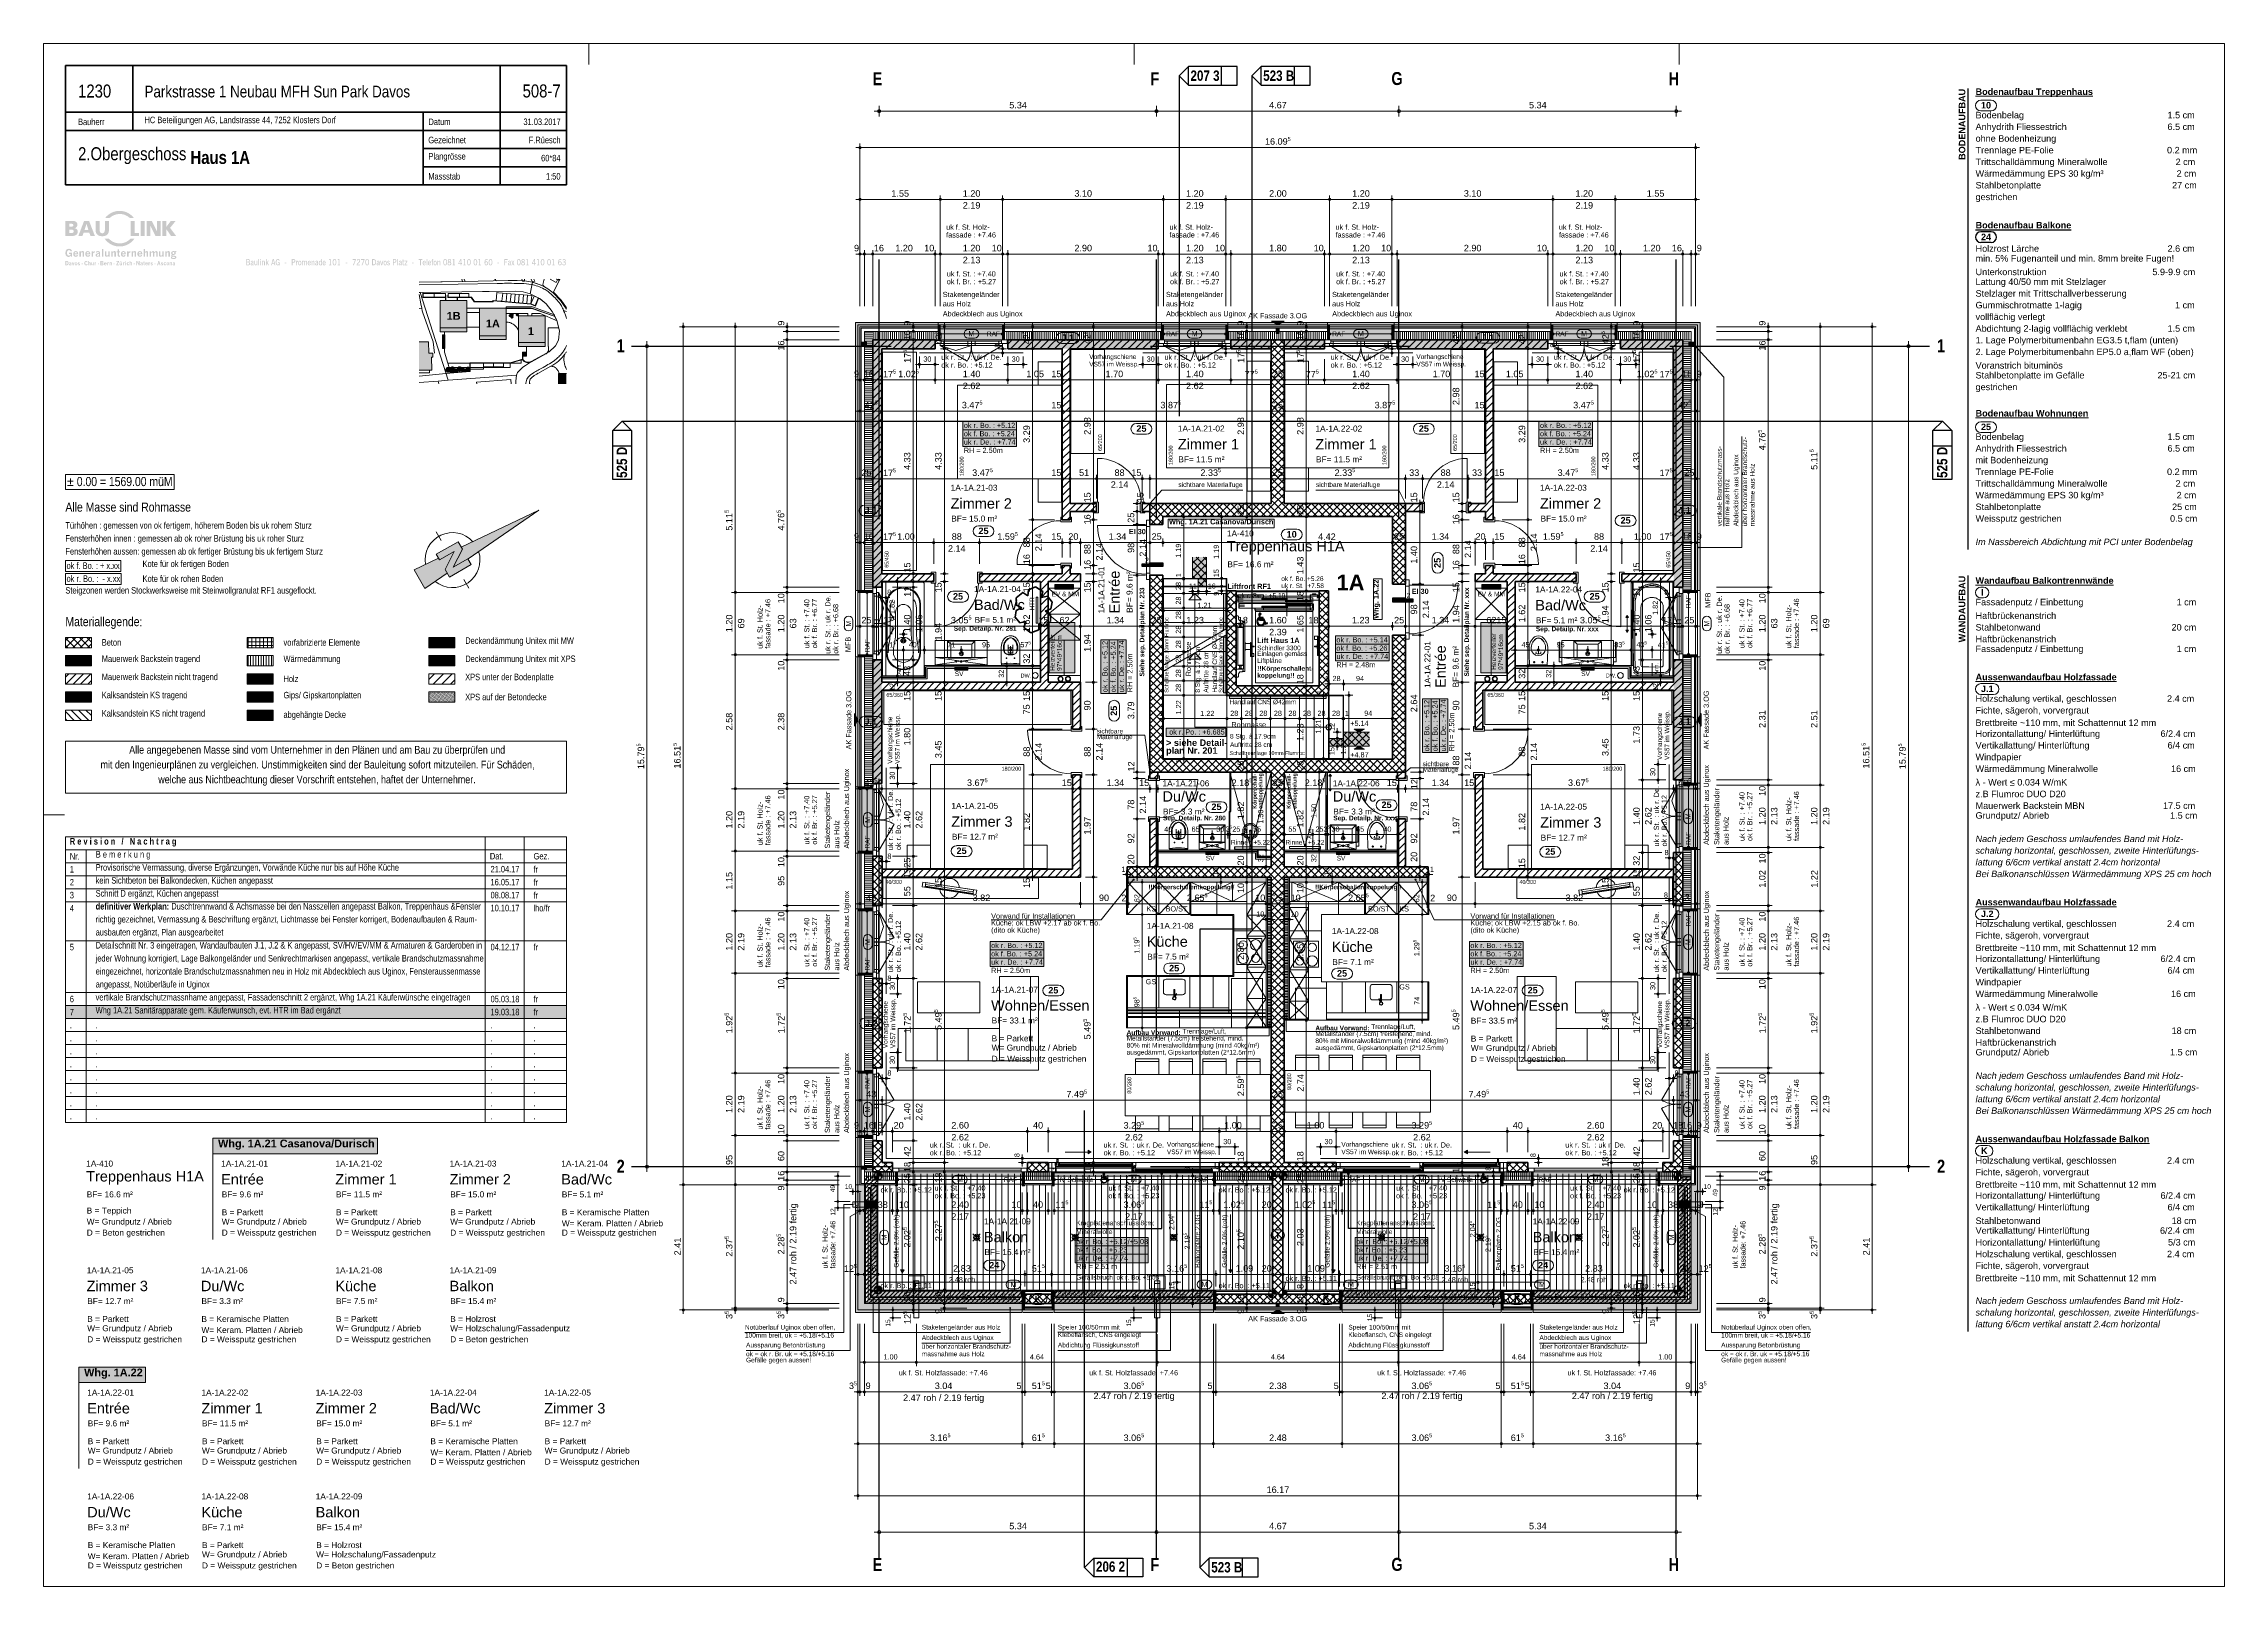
# Model space of a CAD drawing. Header units: metres. Extents: x 0.003 to 0.843, y 0.003 to 0.597.
import ezdxf

# ---------------------------------------------------------------- set-up
doc = ezdxf.new("R2010")
doc.units = ezdxf.units.M
for name, pattern in [('AUSGEZOGEN', [0]), ('LINIE_23', [0.0079, 0.004, -0.0013, 0, -0.0013, 0, -0.0013]), ('PUNKT2', [3.175, 0, -3.175]), ('STRICHLINIE', [19.05, 12.7, -6.35]), ('STRICHPUNKT', [25.4, 12.7, -6.35, 0, -6.35])]:
    doc.linetypes.add(name, pattern=pattern)
for name, color, linetype, lineweight in [('Allgemein', 7, 'AUSGEZOGEN', 18), ('Aufzuege', 7, 'AUSGEZOGEN', 18), ('Ausbau Raeume', 7, 'AUSGEZOGEN', 18), ('Aussenwandverkleidung', 7, 'AUSGEZOGEN', 18), ('Aussparungszeichen', 7, 'AUSGEZOGEN', 25), ('Bad', 7, 'AUSGEZOGEN', 13), ('Bauachsen grob', 7, 'STRICHPUNKT', 13), ('Beton Ansicht', 7, 'AUSGEZOGEN', 13), ('Beton verdeckt vorne', 7, 'STRICHLINIE', 13), ('Bodenplatte', 7, 'AUSGEZOGEN', 18), ('Brand Text', 251, 'AUSGEZOGEN', 18), ('Daemmung', 7, 'AUSGEZOGEN', 18), ('Decke', 7, 'AUSGEZOGEN', 35), ('Detailmasse', 7, 'AUSGEZOGEN', 13), ('Dichtung', 240, 'AUSGEZOGEN', 13), ('Einbaumoebel', 7, 'AUSGEZOGEN', 18), ('Elektro Apparate', 251, 'AUSGEZOGEN', 18), ('Elektro Text', 251, 'AUSGEZOGEN', 18), ('Entwaesserungsb._ Retentionb', 251, 'AUSGEZOGEN', 25), ('Fachplaner Elektro', 251, 'AUSGEZOGEN', 18), ('Fachplaner HLK', 251, 'AUSGEZOGEN', 18), ('Fachplaner Sanitaer', 251, 'AUSGEZOGEN', 18), ('Fenster', 7, 'AUSGEZOGEN', 18), ('Fensterleibung Beton', 7, 'AUSGEZOGEN', 35), ('Fuellflaeche tragende Wände MW', 7, 'AUSGEZOGEN', 13), ('HLK Apparate', 251, 'AUSGEZOGEN', 18), ('HLK Text', 251, 'AUSGEZOGEN', 18), ('Holz Fassadenverkleidung', 7, 'AUSGEZOGEN', 18), ('Holz Unterkonstruktion', 7, 'AUSGEZOGEN', 25), ('Holzgelaender', 7, 'AUSGEZOGEN', 25), ('Konstruktion oben', 7, 'STRICHLINIE', 13), ('Kueche', 7, 'AUSGEZOGEN', 18), ('Lauflinie', 7, 'AUSGEZOGEN', 13), ('Leichtbauwaende', 7, 'AUSGEZOGEN', 18), ('Metallbauarbeiten', 7, 'AUSGEZOGEN', 18), ('Moebel', 253, 'AUSGEZOGEN', 13), ('Oeffnungsrichtung Fenster', 7, 'AUSGEZOGEN', 13), ('Plankopf', 7, 'AUSGEZOGEN', 13), ('Raumbezeichnung', 7, 'AUSGEZOGEN', 18), ('Revisionswolke', 240, 'AUSGEZOGEN', 35), ('Rolladen', 7, 'AUSGEZOGEN', 13), ('Sanitaer Apparate', 251, 'AUSGEZOGEN', 18), ('Sanitaer Leitungen', 251, 'AUSGEZOGEN', 18), ('Sanitaer Text', 251, 'AUSGEZOGEN', 18), ('Sanitaer Vermassung', 251, 'AUSGEZOGEN', 18), ('Schnittbegrenzung', 7, 'AUSGEZOGEN', 13), ('Spengler', 7, 'AUSGEZOGEN', 18), ('Stufen', 7, 'AUSGEZOGEN', 25), ('Sturz', 7, 'STRICHLINIE', 18), ('Text Decke', 7, 'AUSGEZOGEN', 25), ('Text Koten', 7, 'AUSGEZOGEN', 25), ('Text Werkplan Ausfuehrung', 7, 'AUSGEZOGEN', 25), ('Tuerschwelle', 7, 'AUSGEZOGEN', 25), ('Tuerzarge', 7, 'AUSGEZOGEN', 13), ('Unterkonstruktion', 7, 'AUSGEZOGEN', 18), ('Vermassung Decke', 180, 'STRICHLINIE', 25), ('Vorhangbrett', 7, 'AUSGEZOGEN', 13), ('Vorprojektmasse', 7, 'AUSGEZOGEN', 13), ('Wand Beton bewehrt', 7, 'AUSGEZOGEN', 35), ('Wand Mauerwerk tragend', 7, 'AUSGEZOGEN', 35), ('Werkplan- Ausfuehrungsmasse', 7, 'AUSGEZOGEN', 13)]:
    doc.layers.add(name, color=color, linetype=linetype, lineweight=lineweight)
doc.styles.add('ARIAL', font='ARIAL.TTF')
doc.styles.add('Arial Black', font='Arial Black')
doc.styles.add('ARIALNARROW', font='ARIALN.TTF')

msp = doc.modelspace()

# ---------------------------------------------------------------- texts
at = {"layer": 'Bauachsen grob', "color": 32, "linetype": 'AUSGEZOGEN', "lineweight": 25, "true_color": 0xc36e14, "char_height": 0.005, "width": 0.00175, "attachment_point": 7, "style": 'Arial Black'}
for s, insert in [('\\W0.70;E', (0.32232, 0.581)), ('\\W0.70;F', (0.42933, 0.581)), ('\\W0.70;G', (0.52214, 0.581)), ('\\W0.70;H', (0.62894, 0.581)), ('\\W0.70;1', (0.22373, 0.47816)), ('\\W0.70;1', (0.73232, 0.47816)), ('\\W0.70;2', (0.22373, 0.16226)), ('\\W0.70;2', (0.73232, 0.16226)), ('\\W0.70;E', (0.32232, 0.0089)), ('\\W0.70;F', (0.42933, 0.0089)), ('\\W0.70;G', (0.52214, 0.0089)), ('\\W0.70;H', (0.62894, 0.0089))]:
    msp.add_mtext(s, dxfattribs=dict(at, insert=insert))
at = {"layer": 'Bodenplatte', "color": 7, "linetype": 'AUSGEZOGEN', "lineweight": 13, "char_height": 0.002, "width": 0.001, "attachment_point": 7, "style": 'ARIAL'}
for s, insert in [('+5.14', (0.50629, 0.33426)), ('+4.87', (0.50629, 0.32214))]:
    msp.add_mtext(s, dxfattribs=dict(at, insert=insert))
at = {"layer": 'Brand Text', "color": 240, "linetype": 'AUSGEZOGEN', "lineweight": 18, "char_height": 0.002, "width": 0.001, "attachment_point": 7, "style": 'ARIAL'}
for s, insert in [('\\fArial|i0|b1|c0|p0;EI\\~30', (0.42103, 0.4081)), ('\\fArial|i0|b1|c0|p0;Liftfront\\~RF1', (0.45898, 0.38704)), ('\\fArial|i0|b1|c0|p0;EI\\~30', (0.52996, 0.3851))]:
    msp.add_mtext(s, dxfattribs=dict(at, insert=insert))
at = {"layer": 'Daemmung', "color": 240, "linetype": 'AUSGEZOGEN', "lineweight": 18, "char_height": 0.0015, "width": 0.00075, "attachment_point": 7, "rotation": 90, "style": 'ARIAL'}
for insert in [(0.43671, 0.3471), (0.45761, 0.3471)]:
    msp.add_mtext('Schalltrennlage\\~10mm\\~Flumroc', dxfattribs=dict(at, insert=insert))
at = {"layer": 'Daemmung', "color": 240, "linetype": 'AUSGEZOGEN', "lineweight": 18, "insert": (0.45976, 0.32265), "char_height": 0.0015, "width": 0.00075, "attachment_point": 7, "style": 'ARIAL'}
msp.add_mtext('Schalltrennlage\\~10mm\\~Flumroc', dxfattribs=at)
at = {"layer": 'Detailmasse', "color": 240, "linetype": 'AUSGEZOGEN', "lineweight": 13, "attachment_point": 7, "rotation": 90, "style": 'ARIAL'}
for s, insert, char_height, width in [('1.19', (0.44113, 0.39902), 0.002, 0.001), ('28', (0.44113, 0.3866), 0.002, 0.001), ('1', (0.44116, 0.39155), 0.002, 0.001), ('28', (0.44113, 0.381), 0.002, 0.001), ('28', (0.44113, 0.3754), 0.002, 0.001), ('28', (0.44113, 0.3698), 0.002, 0.001), ('28', (0.44113, 0.3642), 0.002, 0.001), ('28', (0.44113, 0.3586), 0.002, 0.001), ('Rohmasse', (0.44496, 0.35339), 0.002, 0.001), ('28', (0.44113, 0.353), 0.002, 0.001), ('28', (0.44113, 0.3474), 0.002, 0.001), ('1', (0.49496, 0.34655), 0.002, 0.001), ('1.22', (0.44116, 0.33873), 0.002, 0.001), ('1.21', (0.49496, 0.33133), 0.002, 0.001), ('1', (0.44116, 0.32001), 0.002, 0.001), ('1', (0.49496, 0.32001), 0.002, 0.001), ('10', (0.45543, 0.27655), 0.002, 0.001), ('10', (0.49833, 0.27655), 0.002, 0.001), ('15', (0.32913, 0.10303), 0.0018, 0.0009), ('15', (0.42193, 0.10303), 0.0018, 0.0009), ('15', (0.51473, 0.1051), 0.0018, 0.0009), ('15', (0.62353, 0.10299), 0.0018, 0.0009)]:
    msp.add_mtext(s, dxfattribs=dict(at, insert=insert, char_height=char_height, width=width))
at = {"layer": 'Detailmasse', "color": 240, "linetype": 'AUSGEZOGEN', "lineweight": 13, "attachment_point": 7, "style": 'ARIAL'}
for s, insert, char_height, width in [('1', (0.43267, 0.37972), 0.002, 0.001), ('1.21', (0.44744, 0.37972), 0.002, 0.001), ('1', (0.45921, 0.37972), 0.002, 0.001), ('1', (0.43267, 0.3381), 0.002, 0.001), ('1.22', (0.44852, 0.3381), 0.002, 0.001), ('28', (0.46007, 0.33813), 0.002, 0.001), ('28', (0.46567, 0.33813), 0.002, 0.001), ('28', (0.47127, 0.33813), 0.002, 0.001), ('28', (0.47687, 0.33813), 0.002, 0.001), ('28', (0.48247, 0.33813), 0.002, 0.001), ('28', (0.48807, 0.33813), 0.002, 0.001), ('28', (0.49367, 0.33813), 0.002, 0.001), ('28', (0.49927, 0.33813), 0.002, 0.001), ('1', (0.50421, 0.3381), 0.002, 0.001), ('94', (0.51167, 0.33813), 0.002, 0.001), ('Rohmasse', (0.46054, 0.33375), 0.002, 0.001), ('1', (0.41814, 0.2781), 0.002, 0.001), ('1', (0.53701, 0.2781), 0.002, 0.001), ('10', (0.47008, 0.26083), 0.002, 0.001), ('10', (0.48331, 0.26083), 0.002, 0.001), ('10', (0.31163, 0.15603), 0.0018, 0.0009), ('10', (0.64241, 0.15603), 0.0018, 0.0009), ('1.00', (0.32651, 0.09033), 0.002, 0.001), ('4.64', (0.38291, 0.09033), 0.002, 0.001), ('4.64', (0.47571, 0.09033), 0.002, 0.001), ('4.64', (0.56851, 0.09033), 0.002, 0.001), ('1.00', (0.62491, 0.09033), 0.002, 0.001)]:
    msp.add_mtext(s, dxfattribs=dict(at, insert=insert, char_height=char_height, width=width))
at = {"layer": 'Detailmasse', "color": 8, "linetype": 'AUSGEZOGEN', "lineweight": 13, "char_height": 0.0018, "width": 0.0009, "attachment_point": 7, "rotation": 90, "style": 'ARIAL'}
for s, insert in [('49', (0.30788, 0.15475)), ('49', (0.64778, 0.15315)), ('12', (0.30791, 0.14576)), ('12', (0.64781, 0.14576))]:
    msp.add_mtext(s, dxfattribs=dict(at, insert=insert))
at = {"layer": 'Detailmasse', "color": 253, "linetype": 'AUSGEZOGEN', "lineweight": 13, "attachment_point": 7, "rotation": 90, "style": 'ARIAL'}
for s, insert, char_height, width in [('5', (0.43736, 0.14563), 0.0012, 0.0006), ('2.04', (0.43853, 0.1402), 0.002, 0.001), ('5', (0.55326, 0.14283), 0.0012, 0.0006), ('2.04', (0.55443, 0.1374), 0.002, 0.001), ('15', (0.43853, 0.11717), 0.002, 0.001), ('15', (0.55443, 0.11689), 0.002, 0.001)]:
    msp.add_mtext(s, dxfattribs=dict(at, insert=insert, char_height=char_height, width=width))
at = {"layer": 'Elektro Text', "color": 40, "linetype": 'AUSGEZOGEN', "lineweight": 18, "attachment_point": 7, "style": 'ARIAL'}
for s, insert, char_height, width in [('M', (0.35919, 0.48433), 0.002, 0.001), ('M', (0.44519, 0.48433), 0.002, 0.001), ('M', (0.50919, 0.48433), 0.002, 0.001), ('M', (0.59519, 0.48433), 0.002, 0.001), ('EV\\~&\\~MM', (0.39126, 0.38416), 0.0018, 0.0009), ('EV\\~&\\~MM', (0.55526, 0.38416), 0.0018, 0.0009), ('M', (0.35479, 0.15872), 0.002, 0.001), ('M', (0.42174, 0.15872), 0.002, 0.001), ('M', (0.53264, 0.15872), 0.002, 0.001), ('M', (0.59959, 0.15872), 0.002, 0.001), ('M', (0.37539, 0.11826), 0.002, 0.001), ('M', (0.44899, 0.11826), 0.002, 0.001), ('M', (0.50539, 0.11826), 0.002, 0.001), ('M', (0.57899, 0.11826), 0.002, 0.001)]:
    msp.add_mtext(s, dxfattribs=dict(at, insert=insert, char_height=char_height, width=width))
at = {"layer": 'Elektro Text', "color": 40, "linetype": 'AUSGEZOGEN', "lineweight": 18, "char_height": 0.002, "width": 0.001, "attachment_point": 7, "rotation": 90, "style": 'ARIAL'}
for insert in [(0.31403, 0.37253), (0.64456, 0.37253), (0.32136, 0.29693), (0.63736, 0.29833), (0.32136, 0.24993), (0.63736, 0.24993), (0.32136, 0.18543), (0.63736, 0.18543), (0.32776, 0.1362), (0.63096, 0.1362)]:
    msp.add_mtext('M', dxfattribs=dict(at, insert=insert))
at = {"layer": 'Entwaesserungsb._ Retentionb', "color": 7, "linetype": 'AUSGEZOGEN', "lineweight": 13, "char_height": 0.0018, "width": 0.0009, "attachment_point": 7, "rotation": 90, "style": 'ARIAL'}
for insert in [(0.3329, 0.12572), (0.4593, 0.12572), (0.4989, 0.12572), (0.6255, 0.12572)]:
    msp.add_mtext('Gefälle\\~2.0%\\~(roh)', dxfattribs=dict(at, insert=insert))
at = {"layer": 'Entwaesserungsb._ Retentionb', "color": 7, "linetype": 'AUSGEZOGEN', "lineweight": 13, "char_height": 0.0018, "width": 0.0009, "attachment_point": 7, "style": 'ARIAL'}
for insert in [(0.40076, 0.12076), (0.50856, 0.12076)]:
    msp.add_mtext('Gefällsbruch;\\~ok\\~r.\\~Bo.\\~+5.08', dxfattribs=dict(at, insert=insert))
at = {"layer": 'HLK Text', "color": 251, "linetype": 'AUSGEZOGEN', "lineweight": 18, "insert": (0.3846, 0.37871), "char_height": 0.0018, "width": 0.0009, "attachment_point": 7, "rotation": 90, "style": 'ARIAL'}
msp.add_mtext('HTR', dxfattribs=at)
at = {"layer": 'HLK Text', "color": 240, "linetype": 'AUSGEZOGEN', "lineweight": 18, "char_height": 0.0018, "width": 0.0009, "attachment_point": 7, "rotation": 90, "style": 'ARIAL'}
for s, insert in [('Heizverteiler', (0.5625, 0.35589)), ('Heizverteiler', (0.3925, 0.35549)), ('97*49*16cm', (0.3952, 0.35549)), ('97*49*16cm', (0.5652, 0.35589))]:
    msp.add_mtext(s, dxfattribs=dict(at, insert=insert))
at = {"layer": 'Moebel', "color": 253, "linetype": 'AUSGEZOGEN', "lineweight": 13, "char_height": 0.0015, "width": 0.00075, "attachment_point": 7, "rotation": 90, "style": 'ARIAL'}
for s, insert in [('65/200', (0.41071, 0.44018)), ('65/200', (0.54741, 0.44018)), ('180/200', (0.35741, 0.43048)), ('160/200', (0.43791, 0.4347)), ('160/200', (0.52021, 0.4347)), ('180/200', (0.60071, 0.43048)), ('65/450', (0.32851, 0.3952)), ('65/450', (0.62961, 0.3952)), ('80/280', (0.42196, 0.19268)), ('80/280', (0.48356, 0.19414))]:
    msp.add_mtext(s, dxfattribs=dict(at, insert=insert))
at = {"layer": 'Moebel', "color": 253, "linetype": 'AUSGEZOGEN', "lineweight": 13, "char_height": 0.0015, "width": 0.00075, "attachment_point": 7, "style": 'ARIAL'}
for s, insert in [('65/360', (0.32761, 0.34545)), ('65/360', (0.55911, 0.34545)), ('180/200', (0.37198, 0.31705)), ('180/200', (0.60348, 0.31705)), ('40/300', (0.32726, 0.27345)), ('40/300', (0.57146, 0.27345))]:
    msp.add_mtext(s, dxfattribs=dict(at, insert=insert))
at = {"layer": 'Plankopf', "color": 7, "linetype": 'AUSGEZOGEN', "lineweight": 35, "attachment_point": 7, "style": 'ARIALNARROW'}
for s, insert, char_height, width in [('1230', (0.01628, 0.57617), 0.005, 0.0025), ('Parkstrasse\\~1\\~Neubau\\~MFH\\~Sun\\~Park\\~Davos', (0.04187, 0.57623), 0.0045, 0.00225), ('508-7', (0.1875, 0.57622), 0.005, 0.0025), ('Bauherr', (0.01628, 0.5656), 0.0025, 0.00125), ('HC\\~Beteiligungen\\~AG,\\~Landstrasse\\~44,\\~7252\\~Klosters\\~Dorf', (0.04187, 0.56562), 0.0025, 0.00125), ('Datum', (0.15126, 0.56562), 0.0025, 0.00125), ('31.03.2017', (0.18782, 0.56563), 0.0025, 0.00125), ('2.Obergeschoss\\~', (0.01628, 0.5506), 0.005, 0.0025), ('\\fArial Narrow|i0|b1|c0|p0;Haus\\~1A', (0.05958, 0.5506), 0.005, 0.0025), ('Gezeichnet', (0.15118, 0.5586), 0.0025, 0.00125), ('Plangrösse', (0.15126, 0.55162), 0.0025, 0.00125), ('F.Rüesch', (0.18987, 0.55861), 0.0025, 0.00125), ('Massstab', (0.15118, 0.54462), 0.0025, 0.00125), ('60*84', (0.19462, 0.55163), 0.0025, 0.00125), ('1:50', (0.19653, 0.54463), 0.0025, 0.00125)]:
    msp.add_mtext(s, dxfattribs=dict(at, insert=insert, char_height=char_height, width=width))
at = {"layer": 'Plankopf', "color": 7, "linetype": 'AUSGEZOGEN', "lineweight": 18, "char_height": 0.003, "width": 0.0015, "attachment_point": 7, "style": 'ARIAL'}
for s, insert in [('\\fArial|i0|b1|c0|p0;1B', (0.15827, 0.49069)), ('\\fArial|i0|b1|c0|p0;1A', (0.17337, 0.48773)), ('\\fArial|i0|b1|c0|p0;1', (0.18952, 0.48477))]:
    msp.add_mtext(s, dxfattribs=dict(at, insert=insert))
at = {"layer": 'Plankopf', "color": 7, "linetype": 'AUSGEZOGEN', "lineweight": 13, "attachment_point": 7, "style": 'ARIALNARROW'}
for s, insert, char_height, width in [('±\\~0.00\\~=\\~1569.00\\~müM', (0.01198, 0.4266), 0.0035, 0.00175), ('Alle\\~Masse\\~sind\\~Rohmasse', (0.0114, 0.41676), 0.0035, 0.00175), ('Türhöhen\\~:\\~gemessen\\~von\\~ok\\~fertigem,\\~höherem\\~Boden\\~bis\\~uk\\~rohem\\~Sturz', (0.0114, 0.40951), 0.0025, 0.00125), ('Fensterhöhen\\~innen\\~:\\~gemessen\\~ab\\~ok\\~roher\\~Brüstung\\~bis\\~uk\\~roher\\~Sturz', (0.0114, 0.40451), 0.0025, 0.00125), ('Fensterhöhen\\~aussen:\\~gemessen\\~ab\\~ok\\~fertiger\\~Brüstung\\~bis\\~uk\\~fertigem\\~Sturz', (0.0114, 0.39951), 0.0025, 0.00125), ('ok\\~f.\\~Bo.\\~:\\~+\\~x.xx', (0.01182, 0.39472), 0.0025, 0.00125), ('Kote\\~für\\~ok\\~fertigen\\~Boden', (0.04111, 0.39472), 0.0025, 0.00125), ('Steigzonen\\~werden\\~Stockwerksweise\\~mit\\~Steinwollgranulat\\~RF1\\~ausgeflockt.', (0.0114, 0.38451), 0.0025, 0.00125), ('ok\\~r.\\~Bo.\\~:\\~\\~-\\~x.xx', (0.01182, 0.38972), 0.0025, 0.00125), ('Kote\\~für\\~ok\\~rohen\\~Boden', (0.04111, 0.38972), 0.0025, 0.00125), ('Materiallegende:', (0.0114, 0.37165), 0.0035, 0.00175), ('Beton', (0.0254, 0.36518), 0.0025, 0.00125), ('Mauerwerk\\~Backstein\\~tragend', (0.0254, 0.35818), 0.0025, 0.00125), ('vorfabrizierte\\~Elemente', (0.0954, 0.36515), 0.0025, 0.00125), ('Wärmedämmung', (0.0954, 0.35815), 0.0025, 0.00125), ('Deckendämmung\\~Unitex\\~mit\\~MW', (0.1654, 0.36515), 0.0025, 0.00125), ('Deckendämmung\\~Unitex\\~mit\\~XPS', (0.1654, 0.35815), 0.0025, 0.00125), ('Mauerwerk\\~Backstein\\~nicht\\~tragend', (0.0254, 0.35118), 0.0025, 0.00125), ('Holz', (0.0954, 0.35115), 0.0025, 0.00125), ('XPS\\~unter\\~der\\~Bodenplatte', (0.1654, 0.35115), 0.0025, 0.00125), ('Kalksandstein\\~KS\\~tragend', (0.0254, 0.34418), 0.0025, 0.00125), ('Gips/\\~Gipskartonplatten', (0.0954, 0.34415), 0.0025, 0.00125), ('XPS\\~auf\\~der\\~Betondecke', (0.1654, 0.34415), 0.0025, 0.00125), ('Kalksandstein\\~KS\\~nicht\\~tragend', (0.0254, 0.33715), 0.0025, 0.00125), ('abgehängte\\~Decke', (0.0954, 0.33665), 0.0025, 0.00125), ('mit\\~den\\~Ingenieurplänen\\~zu\\~vergleichen.\\~Unstimmigkeiten\\~sind\\~der\\~Bauleitung\\~sofort\\~mitzuteilen.\\~Für\\~Schäden,', (0.02493, 0.317), 0.003, 0.0015), ('Alle\\~angegebenen\\~Masse\\~sind\\~vom\\~Unternehmer\\~in\\~den\\~Plänen\\~und\\~am\\~Bau\\~zu\\~überprüfen\\~und', (0.03597, 0.3227), 0.003, 0.0015), ('welche\\~aus\\~Nichtbeachtung\\~dieser\\~Vorschrift\\~entstehen,\\~haftet\\~der\\~Unternehmer.', (0.04717, 0.3113), 0.003, 0.0015), ('\\fArial Narrow|i0|b1|c0|p0;R\\~e\\~v\\~i\\~s\\~i\\~o\\~n\\~\\~\\~/\\~\\~\\~N\\~a\\~c\\~h\\~t\\~r\\~a\\~g', (0.01309, 0.28786), 0.0025, 0.00125), ('B\\~e\\~m\\~e\\~r\\~k\\~u\\~n\\~g', (0.02309, 0.28286), 0.0025, 0.00125), ('1', (0.01309, 0.27786), 0.0025, 0.00125), ('Nr.', (0.01309, 0.28286), 0.0025, 0.00125), ('Provisorische\\~Vermassung,\\~diverse\\~Ergänzungen,\\~Vorwände\\~Küche\\~nur\\~bis\\~auf\\~Höhe\\~Küche', (0.02304, 0.27783), 0.0025, 0.00125), ('Dat.', (0.17489, 0.28286), 0.0025, 0.00125), ('21.04.17', (0.17515, 0.27786), 0.0025, 0.00125), ('fr', (0.19168, 0.27783), 0.0025, 0.00125), ('Gez.', (0.19174, 0.28286), 0.0025, 0.00125), ('3', (0.01309, 0.26786), 0.0025, 0.00125), ('2', (0.01309, 0.27286), 0.0025, 0.00125), ('Schnitt\\~D\\~ergänzt,\\~Küchen\\~angepasst', (0.02304, 0.26783), 0.0025, 0.00125), ('kein\\~Sichtbeton\\~bei\\~Balkondecken,\\~Küchen\\~angepasst', (0.02304, 0.27283), 0.0025, 0.00125), ('08.08.17', (0.17515, 0.26786), 0.0025, 0.00125), ('16.05.17', (0.17515, 0.27286), 0.0025, 0.00125), ('fr', (0.19168, 0.27283), 0.0025, 0.00125), ('fr', (0.19168, 0.26783), 0.0025, 0.00125), ('4', (0.01309, 0.26286), 0.0025, 0.00125), ('10.10.17', (0.17515, 0.26289), 0.0025, 0.00125), ('lho/fr', (0.19168, 0.26286), 0.0025, 0.00125), ('5', (0.01309, 0.24786), 0.0025, 0.00125), ('jeder\\~Wohnung\\~korrigiert,\\~Lage\\~Balkongeländer\\~und\\~Senkrechtmarkisen\\~angepasst,\\~vertikale\\~Brandschutzmassnahme\\~', (0.02304, 0.24283), 0.0025, 0.00125), ('Detailschnitt\\~Nr.\\~3\\~eingetragen,\\~Wandaufbauten\\~J.1,\\~J.2\\~&\\~K\\~angepasst,\\~SV/HV/EV/MM\\~&\\~Armaturen\\~&\\~Garderoben\\~in', (0.02304, 0.24783), 0.0025, 0.00125), ('04.12.17', (0.17515, 0.24786), 0.0025, 0.00125), ('fr', (0.19168, 0.24783), 0.0025, 0.00125), ('eingezeichnet,\\~horizontale\\~Brandschutzmassnahmen\\~neu\\~in\\~Holz\\~mit\\~Abdeckblech\\~aus\\~Uginox,\\~Fensteraussenmasse\\~', (0.02304, 0.23783), 0.0025, 0.00125), ('angepasst,\\~Notüberläufe\\~in\\~Uginox', (0.02304, 0.23283), 0.0025, 0.00125), ('6', (0.01309, 0.22786), 0.0025, 0.00125), ('vertikale\\~Brandschutzmassnhame\\~angepasst,\\~Fassadenschnitt\\~2\\~ergänzt,\\~Whg\\~1A.21\\~Käuferwünsche\\~eingetragen', (0.02304, 0.22783), 0.0025, 0.00125), ('05.03.18', (0.17515, 0.22786), 0.0025, 0.00125), ('fr', (0.19168, 0.22783), 0.0025, 0.00125), ('7', (0.01309, 0.22286), 0.0025, 0.00125), ('Whg\\~1A.21\\~Sanitärapparate\\~gem.\\~Käuferwunsch,\\~evt.\\~HTR\\~im\\~Bad\\~ergänzt', (0.02304, 0.22283), 0.0025, 0.00125), ('19.03.18', (0.17515, 0.22286), 0.0025, 0.00125), ('fr', (0.19168, 0.22283), 0.0025, 0.00125), ('.', (0.01309, 0.21786), 0.0025, 0.00125), ('.', (0.01309, 0.21286), 0.0025, 0.00125), ('.', (0.02304, 0.21783), 0.0025, 0.00125), ('.', (0.02304, 0.21283), 0.0025, 0.00125), ('.', (0.17515, 0.21786), 0.0025, 0.00125), ('.', (0.17515, 0.21286), 0.0025, 0.00125), ('.', (0.19168, 0.21783), 0.0025, 0.00125), ('.', (0.19168, 0.21283), 0.0025, 0.00125), ('.', (0.01309, 0.20786), 0.0025, 0.00125), ('.', (0.01309, 0.20286), 0.0025, 0.00125), ('.', (0.02304, 0.20783), 0.0025, 0.00125), ('.', (0.02304, 0.20283), 0.0025, 0.00125), ('.', (0.17515, 0.20786), 0.0025, 0.00125), ('.', (0.17515, 0.20286), 0.0025, 0.00125), ('.', (0.19168, 0.20783), 0.0025, 0.00125), ('.', (0.19168, 0.20283), 0.0025, 0.00125), ('.', (0.01309, 0.19786), 0.0025, 0.00125), ('.', (0.01309, 0.19286), 0.0025, 0.00125), ('.', (0.02304, 0.19783), 0.0025, 0.00125), ('.', (0.02304, 0.19283), 0.0025, 0.00125), ('.', (0.17515, 0.19786), 0.0025, 0.00125), ('.', (0.17515, 0.19286), 0.0025, 0.00125), ('.', (0.19168, 0.19783), 0.0025, 0.00125), ('.', (0.19168, 0.19283), 0.0025, 0.00125), ('.', (0.01309, 0.18786), 0.0025, 0.00125), ('.', (0.02304, 0.18783), 0.0025, 0.00125), ('.', (0.17515, 0.18786), 0.0025, 0.00125), ('.', (0.19168, 0.18783), 0.0025, 0.00125), ('.', (0.01309, 0.18286), 0.0025, 0.00125), ('.', (0.02304, 0.18283), 0.0025, 0.00125), ('.', (0.17515, 0.18286), 0.0025, 0.00125), ('.', (0.19168, 0.18283), 0.0025, 0.00125)]:
    msp.add_mtext(s, dxfattribs=dict(at, insert=insert, char_height=char_height, width=width))
at = {"layer": 'Raumbezeichnung', "color": 7, "linetype": 'AUSGEZOGEN', "lineweight": 18, "attachment_point": 7}
for s, insert, char_height, width, style in [('1A-1A.21-02', (0.43988, 0.44763), 0.0023, 0.00115, 'ARIAL'), ('1A-1A.22-02', (0.49288, 0.44762), 0.0023, 0.00115, 'ARIAL'), ('Zimmer\\~1', (0.43986, 0.44071), 0.004, 0.002, 'ARIAL'), ('BF=\\~11.5\\~m²', (0.44008, 0.43577), 0.0023, 0.00115, 'ARIAL'), ('Zimmer\\~1', (0.49286, 0.4407), 0.004, 0.002, 'ARIAL'), ('BF=\\~11.5\\~m²', (0.49308, 0.43576), 0.0023, 0.00115, 'ARIAL'), ('Zimmer\\~2', (0.35236, 0.4179), 0.004, 0.002, 'ARIAL'), ('1A-1A.21-03', (0.35238, 0.42482), 0.0023, 0.00115, 'ARIAL'), ('Zimmer\\~2', (0.57936, 0.4179), 0.004, 0.002, 'ARIAL'), ('1A-1A.22-03', (0.57938, 0.42482), 0.0023, 0.00115, 'ARIAL'), ('BF=\\~15.0\\~m²', (0.35258, 0.41296), 0.0023, 0.00115, 'ARIAL'), ('\\fArial|i0|b1|c0|p0;Whg.\\~1A.21\\~Casanova/Durisch', (0.43649, 0.4113), 0.002, 0.001, 'ARIAL'), ('BF=\\~15.0\\~m²', (0.57958, 0.41296), 0.0023, 0.00115, 'ARIAL'), ('Treppenhaus\\~H1A', (0.45876, 0.4003), 0.004, 0.002, 'ARIAL'), ('1A-410', (0.45878, 0.40722), 0.0023, 0.00115, 'ARIAL'), ('BF=\\~16.6\\~m²', (0.45898, 0.39536), 0.0023, 0.00115, 'ARIAL'), ('1A-1A.21-04', (0.36138, 0.38582), 0.0023, 0.00115, 'ARIAL'), ('\\fArial|i0|b1|c0|p0;1A', (0.50104, 0.38654), 0.006, 0.003, 'ARIAL'), ('1A-1A.22-04', (0.57759, 0.38566), 0.0023, 0.00115, 'ARIAL'), ('Bad/Wc', (0.36136, 0.3789), 0.004, 0.002, 'ARIAL'), ('Bad/Wc', (0.57757, 0.37873), 0.004, 0.002, 'ARIAL'), ('BF=\\~5.1\\~m²', (0.36158, 0.37396), 0.0023, 0.00115, 'ARIAL'), ('BF=\\~5.1\\~m²', (0.57779, 0.3738), 0.0023, 0.00115, 'ARIAL'), ('\\fArial|i0|b1|c0|p0;Lift\\~Haus\\~1A', (0.47046, 0.36619), 0.002, 0.001, 'ARIAL'), ('1A-1A.21-06', (0.43398, 0.31102), 0.0023, 0.00115, 'ARIAL'), ('1A-1A.22-06', (0.49958, 0.31102), 0.0023, 0.00115, 'ARIAL'), ('1A-1A.21-05', (0.35264, 0.30235), 0.0023, 0.00115, 'ARIAL'), ('Du/Wc', (0.43396, 0.3051), 0.004, 0.002, 'ARIAL'), ('BF=\\~3.3\\~m²', (0.43418, 0.30016), 0.0023, 0.00115, 'ARIAL'), ('Du/Wc', (0.49956, 0.3051), 0.004, 0.002, 'ARIAL'), ('BF=\\~3.3\\~m²', (0.49978, 0.30016), 0.0023, 0.00115, 'ARIAL'), ('1A-1A.22-05', (0.57945, 0.30201), 0.0023, 0.00115, 'ARIAL'), ('Zimmer\\~3', (0.35263, 0.29542), 0.004, 0.002, 'ARIAL'), ('Zimmer\\~3', (0.57943, 0.29509), 0.004, 0.002, 'ARIAL'), ('BF=\\~12.7\\~m²', (0.35284, 0.29049), 0.0023, 0.00115, 'ARIAL'), ('BF=\\~12.7\\~m²', (0.57965, 0.29015), 0.0023, 0.00115, 'ARIAL'), ('\\fArial Narrow|i0|b1|c0|p0;definitiver\\~Werkplan:\\~', (0.02304, 0.26286), 0.0025, 0.00125, 'ARIALNARROW'), ('richtig\\~gezeichnet,\\~Vermassung\\~&\\~Beschriftung\\~ergänzt,\\~Lichtmasse\\~bei\\~Fenster\\~korrigert,\\~Bodenaufbauten\\~&\\~Raum-', (0.02304, 0.25786), 0.0025, 0.00125, 'ARIALNARROW'), ('Duschtrennwand\\~&\\~Achsmasse\\~bei\\~den\\~Nasszellen\\~angepasst\\~Balkon,\\~Treppenhaus\\~&Fenster\\~', (0.05216, 0.26286), 0.0025, 0.00125, 'ARIALNARROW'), ('ausbauten\\~ergänzt,\\~Plan\\~ausgearbeitet', (0.02304, 0.25286), 0.0025, 0.00125, 'ARIALNARROW'), ('1A-1A.21-08', (0.42791, 0.25614), 0.0023, 0.00115, 'ARIAL'), ('Küche', (0.42789, 0.24921), 0.004, 0.002, 'ARIAL'), ('1A-1A.22-08', (0.49918, 0.25412), 0.0023, 0.00115, 'ARIAL'), ('BF=\\~7.5\\~m²', (0.42811, 0.24428), 0.0023, 0.00115, 'ARIAL'), ('Küche', (0.49916, 0.2472), 0.004, 0.002, 'ARIAL'), ('BF=\\~7.1\\~m²', (0.49938, 0.24226), 0.0023, 0.00115, 'ARIAL'), ('Wohnen/Essen', (0.36795, 0.22463), 0.004, 0.002, 'ARIAL'), ('1A-1A.21-07', (0.36796, 0.23156), 0.0023, 0.00115, 'ARIAL'), ('Wohnen/Essen', (0.55252, 0.22455), 0.004, 0.002, 'ARIAL'), ('1A-1A.22-07', (0.55253, 0.23148), 0.0023, 0.00115, 'ARIAL'), ('BF=\\~33.1\\~m²', (0.36816, 0.2197), 0.0023, 0.00115, 'ARIAL'), ('BF=\\~33.5\\~m²', (0.55273, 0.21962), 0.0023, 0.00115, 'ARIAL'), ('W=\\~Grundputz\\~/\\~Abrieb', (0.36816, 0.20856), 0.0023, 0.00115, 'ARIAL'), ('B\\~=\\~Parkett', (0.36816, 0.21281), 0.0023, 0.00115, 'ARIAL'), ('W=\\~Grundputz\\~/\\~Abrieb', (0.55273, 0.20848), 0.0023, 0.00115, 'ARIAL'), ('B\\~=\\~Parkett', (0.55273, 0.21273), 0.0023, 0.00115, 'ARIAL'), ('D\\~=\\~Weissputz\\~gestrichen', (0.36816, 0.20431), 0.0023, 0.00115, 'ARIAL'), ('D\\~=\\~Weissputz\\~gestrichen', (0.55273, 0.20423), 0.0023, 0.00115, 'ARIAL'), ('\\fArial|i0|b1|c0|p0;Whg.\\~1A.21\\~Casanova/Durisch', (0.0702, 0.1711), 0.003, 0.0015, 'ARIAL'), ('Treppenhaus\\~H1A', (0.01938, 0.15768), 0.004, 0.002, 'ARIAL'), ('1A-410', (0.0194, 0.16461), 0.0023, 0.00115, 'ARIAL'), ('1A-1A.21-01', (0.0714, 0.16461), 0.0023, 0.00115, 'ARIAL'), ('Entrée', (0.07138, 0.15768), 0.004, 0.002, 'ARIAL'), ('Zimmer\\~1', (0.11538, 0.15768), 0.004, 0.002, 'ARIAL'), ('1A-1A.21-02', (0.1154, 0.16461), 0.0023, 0.00115, 'ARIAL'), ('Zimmer\\~2', (0.15938, 0.15768), 0.004, 0.002, 'ARIAL'), ('1A-1A.21-03', (0.1594, 0.16461), 0.0023, 0.00115, 'ARIAL'), ('1A-1A.21-04', (0.2024, 0.16461), 0.0023, 0.00115, 'ARIAL'), ('Bad/Wc', (0.20238, 0.15768), 0.004, 0.002, 'ARIAL'), ('BF=\\~16.6\\~m²', (0.0196, 0.15275), 0.0023, 0.00115, 'ARIAL'), ('BF=\\~9.6\\~m²', (0.0716, 0.15275), 0.0023, 0.00115, 'ARIAL'), ('BF=\\~11.5\\~m²', (0.1156, 0.15275), 0.0023, 0.00115, 'ARIAL'), ('BF=\\~15.0\\~m²', (0.1596, 0.15275), 0.0023, 0.00115, 'ARIAL'), ('BF=\\~5.1\\~m²', (0.2026, 0.15275), 0.0023, 0.00115, 'ARIAL'), ('W=\\~Grundputz\\~/\\~Abrieb', (0.0196, 0.14161), 0.0023, 0.00115, 'ARIAL'), ('B\\~=\\~Teppich', (0.0196, 0.14586), 0.0023, 0.00115, 'ARIAL'), ('W=\\~Grundputz\\~/\\~Abrieb', (0.0716, 0.14161), 0.0023, 0.00115, 'ARIAL'), ('B\\~=\\~Parkett', (0.0716, 0.14586), 0.0023, 0.00115, 'ARIAL'), ('W=\\~Grundputz\\~/\\~Abrieb', (0.1156, 0.14161), 0.0023, 0.00115, 'ARIAL'), ('B\\~=\\~Parkett', (0.1156, 0.14586), 0.0023, 0.00115, 'ARIAL'), ('W=\\~Grundputz\\~/\\~Abrieb', (0.1596, 0.14161), 0.0023, 0.00115, 'ARIAL'), ('B\\~=\\~Parkett', (0.1596, 0.14586), 0.0023, 0.00115, 'ARIAL'), ('W=\\~Keram.\\~Platten\\~/\\~Abrieb', (0.2026, 0.14161), 0.0023, 0.00115, 'ARIAL'), ('B\\~=\\~Keramische\\~Platten', (0.2026, 0.14586), 0.0023, 0.00115, 'ARIAL'), ('1A-1A.21-09', (0.3652, 0.14237), 0.0023, 0.00115, 'ARIAL'), ('1A-1A.22-09', (0.57657, 0.14235), 0.0023, 0.00115, 'ARIAL'), ('D\\~=\\~Beton\\~gestrichen', (0.0196, 0.13736), 0.0023, 0.00115, 'ARIAL'), ('D\\~=\\~Weissputz\\~gestrichen', (0.0716, 0.13736), 0.0023, 0.00115, 'ARIAL'), ('D\\~=\\~Weissputz\\~gestrichen', (0.1156, 0.13736), 0.0023, 0.00115, 'ARIAL'), ('D\\~=\\~Weissputz\\~gestrichen', (0.1596, 0.13736), 0.0023, 0.00115, 'ARIAL'), ('D\\~=\\~Weissputz\\~gestrichen', (0.2026, 0.13736), 0.0023, 0.00115, 'ARIAL'), ('Balkon', (0.36519, 0.13544), 0.004, 0.002, 'ARIAL'), ('Balkon', (0.57656, 0.13543), 0.004, 0.002, 'ARIAL'), ('BF=\\~15.4\\~m²', (0.3654, 0.13051), 0.0023, 0.00115, 'ARIAL'), ('BF=\\~15.4\\~m²', (0.57677, 0.13049), 0.0023, 0.00115, 'ARIAL'), ('Zimmer\\~3', (0.01958, 0.1166), 0.004, 0.002, 'ARIAL'), ('1A-1A.21-05', (0.0196, 0.12353), 0.0023, 0.00115, 'ARIAL'), ('1A-1A.21-06', (0.0636, 0.12353), 0.0023, 0.00115, 'ARIAL'), ('Du/Wc', (0.06358, 0.1166), 0.004, 0.002, 'ARIAL'), ('1A-1A.21-08', (0.1154, 0.12353), 0.0023, 0.00115, 'ARIAL'), ('Küche', (0.11538, 0.1166), 0.004, 0.002, 'ARIAL'), ('1A-1A.21-09', (0.1594, 0.12353), 0.0023, 0.00115, 'ARIAL'), ('Balkon', (0.15938, 0.1166), 0.004, 0.002, 'ARIAL'), ('BF=\\~12.7\\~m²', (0.0198, 0.11167), 0.0023, 0.00115, 'ARIAL'), ('BF=\\~3.3\\~m²', (0.0638, 0.11167), 0.0023, 0.00115, 'ARIAL'), ('BF=\\~7.5\\~m²', (0.1156, 0.11167), 0.0023, 0.00115, 'ARIAL'), ('BF=\\~15.4\\~m²', (0.1596, 0.11167), 0.0023, 0.00115, 'ARIAL'), ('W=\\~Grundputz\\~/\\~Abrieb', (0.01979, 0.10053), 0.0023, 0.00115, 'ARIAL'), ('B\\~=\\~Parkett', (0.01979, 0.10478), 0.0023, 0.00115, 'ARIAL'), ('W=\\~Keram.\\~Platten\\~/\\~Abrieb', (0.06379, 0.10053), 0.0023, 0.00115, 'ARIAL'), ('B\\~=\\~Keramische\\~Platten', (0.06379, 0.10478), 0.0023, 0.00115, 'ARIAL'), ('W=\\~Grundputz\\~/\\~Abrieb', (0.1156, 0.10053), 0.0023, 0.00115, 'ARIAL'), ('B\\~=\\~Parkett', (0.1156, 0.10478), 0.0023, 0.00115, 'ARIAL'), ('W=\\~Holzschalung/Fassadenputz', (0.1596, 0.10053), 0.0023, 0.00115, 'ARIAL'), ('B\\~=\\~Holzrost', (0.1596, 0.10478), 0.0023, 0.00115, 'ARIAL'), ('D\\~=\\~Weissputz\\~gestrichen', (0.01979, 0.09628), 0.0023, 0.00115, 'ARIAL'), ('D\\~=\\~Weissputz\\~gestrichen', (0.06379, 0.09628), 0.0023, 0.00115, 'ARIAL'), ('D\\~=\\~Weissputz\\~gestrichen', (0.1156, 0.09628), 0.0023, 0.00115, 'ARIAL'), ('D\\~=\\~Beton\\~gestrichen', (0.1596, 0.09628), 0.0023, 0.00115, 'ARIAL'), ('\\fArial|i0|b1|c0|p0;Whg.\\~1A.22', (0.0186, 0.08294), 0.003, 0.0015, 'ARIAL'), ('1A-1A.22-01', (0.01979, 0.07645), 0.0023, 0.00115, 'ARIAL'), ('1A-1A.22-02', (0.06379, 0.07645), 0.0023, 0.00115, 'ARIAL'), ('1A-1A.22-03', (0.10779, 0.07645), 0.0023, 0.00115, 'ARIAL'), ('1A-1A.22-04', (0.15179, 0.07645), 0.0023, 0.00115, 'ARIAL'), ('1A-1A.22-05', (0.19579, 0.07645), 0.0023, 0.00115, 'ARIAL'), ('Entrée', (0.01978, 0.06952), 0.004, 0.002, 'ARIAL'), ('Zimmer\\~1', (0.06378, 0.06952), 0.004, 0.002, 'ARIAL'), ('Zimmer\\~2', (0.10778, 0.06952), 0.004, 0.002, 'ARIAL'), ('Bad/Wc', (0.15178, 0.06952), 0.004, 0.002, 'ARIAL'), ('Zimmer\\~3', (0.19578, 0.06952), 0.004, 0.002, 'ARIAL'), ('B\\~=\\~Parkett', (0.01999, 0.0577), 0.0023, 0.00115, 'ARIAL'), ('BF=\\~9.6\\~m²', (0.01999, 0.06459), 0.0023, 0.00115, 'ARIAL'), ('B\\~=\\~Parkett', (0.06399, 0.0577), 0.0023, 0.00115, 'ARIAL'), ('BF=\\~11.5\\~m²', (0.06399, 0.06459), 0.0023, 0.00115, 'ARIAL'), ('B\\~=\\~Parkett', (0.10799, 0.0577), 0.0023, 0.00115, 'ARIAL'), ('BF=\\~15.0\\~m²', (0.10799, 0.06459), 0.0023, 0.00115, 'ARIAL'), ('B\\~=\\~Keramische\\~Platten', (0.15199, 0.0577), 0.0023, 0.00115, 'ARIAL'), ('BF=\\~5.1\\~m²', (0.15199, 0.06459), 0.0023, 0.00115, 'ARIAL'), ('B\\~=\\~Parkett', (0.19599, 0.0577), 0.0023, 0.00115, 'ARIAL'), ('BF=\\~12.7\\~m²', (0.19599, 0.06459), 0.0023, 0.00115, 'ARIAL'), ('W=\\~Grundputz\\~/\\~Abrieb', (0.01999, 0.05345), 0.0023, 0.00115, 'ARIAL'), ('D\\~=\\~Weissputz\\~gestrichen', (0.01999, 0.0492), 0.0023, 0.00115, 'ARIAL'), ('W=\\~Grundputz\\~/\\~Abrieb', (0.06399, 0.05345), 0.0023, 0.00115, 'ARIAL'), ('D\\~=\\~Weissputz\\~gestrichen', (0.06399, 0.0492), 0.0023, 0.00115, 'ARIAL'), ('W=\\~Grundputz\\~/\\~Abrieb', (0.10799, 0.05345), 0.0023, 0.00115, 'ARIAL'), ('D\\~=\\~Weissputz\\~gestrichen', (0.10799, 0.0492), 0.0023, 0.00115, 'ARIAL'), ('W=\\~Keram.\\~Platten\\~/\\~Abrieb', (0.15199, 0.05345), 0.0023, 0.00115, 'ARIAL'), ('D\\~=\\~Weissputz\\~gestrichen', (0.15199, 0.0492), 0.0023, 0.00115, 'ARIAL'), ('W=\\~Grundputz\\~/\\~Abrieb', (0.19599, 0.05345), 0.0023, 0.00115, 'ARIAL'), ('D\\~=\\~Weissputz\\~gestrichen', (0.19599, 0.0492), 0.0023, 0.00115, 'ARIAL'), ('1A-1A.22-06', (0.01979, 0.03645), 0.0023, 0.00115, 'ARIAL'), ('Du/Wc', (0.01978, 0.02952), 0.004, 0.002, 'ARIAL'), ('1A-1A.22-08', (0.06379, 0.03645), 0.0023, 0.00115, 'ARIAL'), ('Küche', (0.06378, 0.02952), 0.004, 0.002, 'ARIAL'), ('1A-1A.22-09', (0.10779, 0.03645), 0.0023, 0.00115, 'ARIAL'), ('Balkon', (0.10778, 0.02952), 0.004, 0.002, 'ARIAL'), ('BF=\\~3.3\\~m²', (0.01999, 0.02459), 0.0023, 0.00115, 'ARIAL'), ('BF=\\~7.1\\~m²', (0.06399, 0.02459), 0.0023, 0.00115, 'ARIAL'), ('BF=\\~15.4\\~m²', (0.10799, 0.02459), 0.0023, 0.00115, 'ARIAL'), ('B\\~=\\~Keramische\\~Platten', (0.01999, 0.0177), 0.0023, 0.00115, 'ARIAL'), ('B\\~=\\~Parkett', (0.06399, 0.0177), 0.0023, 0.00115, 'ARIAL'), ('B\\~=\\~Holzrost', (0.10799, 0.0177), 0.0023, 0.00115, 'ARIAL'), ('W=\\~Keram.\\~Platten\\~/\\~Abrieb', (0.01999, 0.01345), 0.0023, 0.00115, 'ARIAL'), ('D\\~=\\~Weissputz\\~gestrichen', (0.01999, 0.0092), 0.0023, 0.00115, 'ARIAL'), ('W=\\~Grundputz\\~/\\~Abrieb', (0.06399, 0.01345), 0.0023, 0.00115, 'ARIAL'), ('D\\~=\\~Weissputz\\~gestrichen', (0.06399, 0.0092), 0.0023, 0.00115, 'ARIAL'), ('W=\\~Holzschalung/Fassadenputz', (0.10799, 0.01345), 0.0023, 0.00115, 'ARIAL'), ('D\\~=\\~Beton\\~gestrichen', (0.10799, 0.0092), 0.0023, 0.00115, 'ARIAL')]:
    msp.add_mtext(s, dxfattribs=dict(at, insert=insert, char_height=char_height, width=width, style=style))
at = {"layer": 'Raumbezeichnung', "color": 7, "linetype": 'AUSGEZOGEN', "lineweight": 18, "attachment_point": 7, "rotation": 90, "style": 'ARIAL'}
for s, insert, char_height, width in [('1A-1A.21-01', (0.4116, 0.37763), 0.0023, 0.00115), ('Entrée', (0.41753, 0.37761), 0.004, 0.002), ('BF=\\~9.6\\~m²', (0.42246, 0.37783), 0.0023, 0.00115), ('\\fArial|i0|b1|c0|p0;Whg.\\~1A.22', (0.51783, 0.37556), 0.002, 0.001), ('1A-1A.22-01', (0.53723, 0.34892), 0.0023, 0.00115), ('Entrée', (0.54315, 0.3489), 0.004, 0.002), ('BF=\\~9.6\\~m²', (0.54809, 0.34912), 0.0023, 0.00115)]:
    msp.add_mtext(s, dxfattribs=dict(at, insert=insert, char_height=char_height, width=width))
at = {"layer": 'Sanitaer Leitungen', "color": 251, "linetype": 'AUSGEZOGEN', "lineweight": 18, "char_height": 0.0015, "width": 0.00075, "attachment_point": 7, "style": 'ARIAL'}
for insert in [(0.37934, 0.35294), (0.60474, 0.35294)]:
    msp.add_mtext('DW.', dxfattribs=dict(at, insert=insert))
at = {"layer": 'Sanitaer Text', "color": 55, "linetype": 'AUSGEZOGEN', "lineweight": 18, "true_color": 0x91b44b, "char_height": 0.0018, "width": 0.0009, "attachment_point": 7, "style": 'ARIAL'}
for insert in [(0.35396, 0.35346), (0.59526, 0.35346), (0.45066, 0.28246), (0.50106, 0.28246)]:
    msp.add_mtext('SV', dxfattribs=dict(at, insert=insert))
at = {"layer": 'Sanitaer Text', "color": 240, "linetype": 'AUSGEZOGEN', "lineweight": 13, "char_height": 0.0018, "width": 0.0009, "attachment_point": 7, "style": 'ARIAL'}
for insert in [(0.46033, 0.28856), (0.4813, 0.28856)]:
    msp.add_mtext('Rinne\\~:\\~+5.22', dxfattribs=dict(at, insert=insert))
at = {"layer": 'Sanitaer Vermassung', "color": 240, "linetype": 'AUSGEZOGEN', "lineweight": 13, "char_height": 0.002, "width": 0.001, "attachment_point": 7, "rotation": 90, "style": 'ARIAL'}
for s, insert in [('1.82', (0.33083, 0.37738)), ('1.82', (0.62483, 0.37704)), ('32', (0.37292, 0.35282)), ('32', (0.58372, 0.35282)), ('12', (0.33086, 0.34769)), ('12', (0.62486, 0.34769)), ('1.50', (0.49329, 0.29885)), ('1.50', (0.47283, 0.29665)), ('32', (0.47282, 0.28182)), ('32', (0.49329, 0.28182))]:
    msp.add_mtext(s, dxfattribs=dict(at, insert=insert))
at = {"layer": 'Sanitaer Vermassung', "color": 240, "linetype": 'AUSGEZOGEN', "lineweight": 13, "attachment_point": 7, "style": 'ARIAL'}
for s, insert, char_height, width in [('41', (0.32722, 0.3645), 0.002, 0.001), ('5', (0.33033, 0.36566), 0.0012, 0.0006), ('40', (0.33622, 0.36453), 0.002, 0.001), ('5', (0.33933, 0.3657), 0.0012, 0.0006), ('71', (0.35107, 0.3645), 0.002, 0.001), ('95', (0.36446, 0.36453), 0.002, 0.001), ('57', (0.37922, 0.36453), 0.002, 0.001), ('5', (0.38233, 0.3657), 0.0012, 0.0006), ('45', (0.57226, 0.36453), 0.002, 0.001), ('95', (0.58576, 0.36453), 0.002, 0.001), ('83', (0.608, 0.36453), 0.002, 0.001), ('5', (0.6111, 0.3657), 0.0012, 0.0006), ('40', (0.61652, 0.36453), 0.002, 0.001), ('5', (0.61963, 0.3657), 0.0012, 0.0006), ('41', (0.62472, 0.3645), 0.002, 0.001), ('5', (0.62783, 0.36566), 0.0012, 0.0006), ('40', (0.43467, 0.29353), 0.002, 0.001), ('65', (0.44516, 0.29353), 0.002, 0.001), ('30', (0.45467, 0.29353), 0.002, 0.001), ('3', (0.4583, 0.29353), 0.002, 0.001), ('5', (0.45985, 0.2947), 0.0012, 0.0006), ('25', (0.46086, 0.29353), 0.002, 0.001), ('55', (0.46886, 0.29353), 0.002, 0.001), ('55', (0.48246, 0.29353), 0.002, 0.001), ('25', (0.49286, 0.29353), 0.002, 0.001), ('3', (0.496, 0.29353), 0.002, 0.001), ('5', (0.49755, 0.2947), 0.0012, 0.0006), ('30', (0.49907, 0.29353), 0.002, 0.001), ('65', (0.50856, 0.29353), 0.002, 0.001), ('40', (0.51907, 0.29353), 0.002, 0.001)]:
    msp.add_mtext(s, dxfattribs=dict(at, insert=insert, char_height=char_height, width=width))
at = {"layer": 'Schnittbegrenzung', "color": 27, "linetype": 'AUSGEZOGEN', "lineweight": 25, "true_color": 0x825028, "char_height": 0.004, "width": 0.0014, "attachment_point": 7, "style": 'Arial Black'}
for s, insert in [('\\W0.70;207\\~3', (0.44476, 0.5826)), ('\\W0.70;206\\~2', (0.40836, 0.00856))]:
    msp.add_mtext(s, dxfattribs=dict(at, insert=insert))
at = {"layer": 'Schnittbegrenzung', "color": 14, "linetype": 'AUSGEZOGEN', "lineweight": 25, "char_height": 0.004, "width": 0.0014, "attachment_point": 7, "style": 'Arial Black'}
for insert in [(0.47276, 0.5826), (0.45276, 0.0083)]:
    msp.add_mtext('\\W0.70;523\\~B', dxfattribs=dict(at, insert=insert))
at = {"layer": 'Schnittbegrenzung', "color": 14, "linetype": 'AUSGEZOGEN', "lineweight": 25, "char_height": 0.004, "width": 0.0014, "attachment_point": 7, "rotation": 90, "style": 'Arial Black'}
for insert in [(0.2278, 0.4298), (0.73636, 0.4298)]:
    msp.add_mtext('\\W0.70;525\\~D', dxfattribs=dict(at, insert=insert))
at = {"layer": 'Text Decke', "color": 92, "linetype": 'AUSGEZOGEN', "lineweight": 25, "char_height": 0.0018, "width": 0.0009, "attachment_point": 7, "style": 'ARIAL'}
for s, insert in [('Kragplattenanschluss\\~8cm;', (0.40076, 0.14149)), ('Kragplattenanschluss\\~8cm;', (0.50857, 0.14149)), ('Mineralwolle', (0.40076, 0.13861)), ('Mineralwolle', (0.50857, 0.13861))]:
    msp.add_mtext(s, dxfattribs=dict(at, insert=insert))
at = {"layer": 'Text Koten', "color": 7, "linetype": 'AUSGEZOGEN', "lineweight": 25, "attachment_point": 7, "style": 'ARIAL'}
for s, insert, char_height, width in [('fassade\\~:\\~+7.46', (0.35065, 0.52233), 0.002, 0.001), ('uk\\~f.\\~St.\\~Holz-', (0.35065, 0.52533), 0.002, 0.001), ('fassade\\~:\\~+7.46', (0.43665, 0.52233), 0.002, 0.001), ('uk\\~f.\\~St.\\~Holz-', (0.43665, 0.52533), 0.002, 0.001), ('fassade\\~:\\~+7.46', (0.50064, 0.52233), 0.002, 0.001), ('uk\\~f.\\~St.\\~Holz-', (0.50064, 0.52533), 0.002, 0.001), ('fassade\\~:\\~+7.46', (0.58668, 0.52233), 0.002, 0.001), ('uk\\~f.\\~St.\\~Holz-', (0.58668, 0.52533), 0.002, 0.001), ('ok\\~f.\\~Br.\\~:\\~+5.27', (0.35089, 0.50433), 0.002, 0.001), ('uk\\~f.\\~St.\\~:\\~+7.40', (0.35089, 0.50733), 0.002, 0.001), ('ok\\~f.\\~Br.\\~:\\~+5.27', (0.43688, 0.50433), 0.002, 0.001), ('uk\\~f.\\~St.\\~:\\~+7.40', (0.43688, 0.50733), 0.002, 0.001), ('ok\\~f.\\~Br.\\~:\\~+5.27', (0.50087, 0.50433), 0.002, 0.001), ('uk\\~f.\\~St.\\~:\\~+7.40', (0.50087, 0.50733), 0.002, 0.001), ('ok\\~f.\\~Br.\\~:\\~+5.27', (0.58691, 0.50433), 0.002, 0.001), ('uk\\~f.\\~St.\\~:\\~+7.40', (0.58691, 0.50733), 0.002, 0.001), ('ok\\~r.\\~Bo.\\~:\\~+5.12', (0.34874, 0.47223), 0.002, 0.001), ('uk\\~r.\\~St.\\~\\~:\\~uk\\~r.\\~De.', (0.34874, 0.47523), 0.002, 0.001), ('ok\\~r.\\~Bo.\\~:\\~+5.12', (0.43474, 0.47223), 0.002, 0.001), ('uk\\~r.\\~St.\\~\\~:\\~uk\\~r.\\~De.', (0.43474, 0.47523), 0.002, 0.001), ('ok\\~r.\\~Bo.\\~:\\~+5.12', (0.49874, 0.47223), 0.002, 0.001), ('uk\\~r.\\~St.\\~\\~:\\~uk\\~r.\\~De.', (0.49874, 0.47523), 0.002, 0.001), ('ok\\~r.\\~Bo.\\~:\\~+5.12', (0.58474, 0.47223), 0.002, 0.001), ('uk\\~r.\\~St.\\~\\~:\\~uk\\~r.\\~De.', (0.58474, 0.47523), 0.002, 0.001), ('ok\\~f.\\~Bo.\\~+5.26', (0.47972, 0.39006), 0.0018, 0.0009), ('uk\\~r.\\~St.\\~\\~+7.58', (0.47972, 0.38736), 0.0018, 0.0009), ('ok\\~r.\\~Bo.\\~:\\~+5.12', (0.34434, 0.16893), 0.002, 0.001), ('uk\\~r.\\~St.\\~\\~:\\~uk\\~r.\\~De.', (0.34434, 0.17193), 0.002, 0.001), ('ok\\~r.\\~Bo.\\~:\\~+5.12', (0.41129, 0.16893), 0.002, 0.001), ('uk\\~r.\\~St.\\~\\~:\\~uk\\~r.\\~De.', (0.41129, 0.17193), 0.002, 0.001), ('ok\\~r.\\~Bo.\\~:\\~+5.12', (0.52219, 0.16893), 0.002, 0.001), ('uk\\~r.\\~St.\\~\\~:\\~uk\\~r.\\~De.', (0.52219, 0.17193), 0.002, 0.001), ('ok\\~r.\\~Bo.\\~:\\~+5.12', (0.58914, 0.16893), 0.002, 0.001), ('uk\\~r.\\~St.\\~\\~:\\~uk\\~r.\\~De.', (0.58914, 0.17193), 0.002, 0.001), ('ok\\~f.\\~Bo.\\~:\\~+5.23', (0.34616, 0.15237), 0.002, 0.001), ('uk\\~f.\\~St.\\~\\~:\\~+7.40', (0.34616, 0.15537), 0.002, 0.001), ('ok\\~f.\\~Bo.\\~:\\~+5.23', (0.41316, 0.15237), 0.002, 0.001), ('uk\\~f.\\~St.\\~\\~:\\~+7.40', (0.41316, 0.15537), 0.002, 0.001), ('ok\\~f.\\~Bo.\\~:\\~+5.23', (0.52396, 0.15237), 0.002, 0.001), ('uk\\~f.\\~St.\\~\\~:\\~+7.40', (0.52396, 0.15537), 0.002, 0.001), ('ok\\~f.\\~Bo.\\~:\\~+5.23', (0.59096, 0.15237), 0.002, 0.001), ('uk\\~f.\\~St.\\~\\~:\\~+7.40', (0.59096, 0.15537), 0.002, 0.001), ('ok\\~r.\\~Br.\\~:\\~+5.27/+5.26', (0.35055, 0.11365), 0.002, 0.001), ('ok\\~r.\\~Br.\\~:\\~+5.27/+5.26', (0.41602, 0.11365), 0.002, 0.001), ('ok\\~r.\\~Br.\\~:\\~+5.27/+5.26', (0.5283, 0.11365), 0.002, 0.001), ('ok\\~r.\\~Br.\\~:\\~+5.27/+5.26', (0.57877, 0.11365), 0.002, 0.001), ('uk\\~f.\\~St.\\~Holzfassade:\\~+7.46', (0.33244, 0.08423), 0.002, 0.001), ('uk\\~f.\\~St.\\~Holzfassade:\\~+7.46', (0.40575, 0.08423), 0.002, 0.001), ('uk\\~f.\\~St.\\~Holzfassade:\\~+7.46', (0.5167, 0.08423), 0.002, 0.001), ('uk\\~f.\\~St.\\~Holzfassade:\\~+7.46', (0.59001, 0.08423), 0.002, 0.001)]:
    msp.add_mtext(s, dxfattribs=dict(at, insert=insert, char_height=char_height, width=width))
at = {"layer": 'Text Koten', "color": 7, "linetype": 'AUSGEZOGEN', "lineweight": 13, "char_height": 0.002, "width": 0.001, "attachment_point": 7, "style": 'ARIAL'}
for s, insert in [('ok\\~r.\\~Bo.\\~:\\~+5.12', (0.35746, 0.449)), ('ok\\~f.\\~Bo.\\~:\\~+5.24', (0.35746, 0.4458)), ('ok\\~r.\\~Bo.\\~:\\~+5.12', (0.57939, 0.449)), ('ok\\~f.\\~Bo.\\~:\\~+5.24', (0.57939, 0.4458)), ('uk\\~r.\\~De.\\~:\\~+7.74', (0.35746, 0.4426)), ('RH\\~=\\~2.50m', (0.35746, 0.4394)), ('uk\\~r.\\~De.\\~:\\~+7.74', (0.57939, 0.4426)), ('RH\\~=\\~2.50m', (0.57939, 0.4394)), ('ok\\~r.\\~Bo.\\~:\\~+5.14', (0.50096, 0.36643)), ('ok\\~f.\\~Bo.\\~:\\~+5.26', (0.50096, 0.36323)), ('uk\\~r.\\~De.\\~:\\~+7.74', (0.50096, 0.36003)), ('RH\\~=\\~2.48m', (0.50096, 0.35683)), ('ok\\~r.\\~Po.\\~:\\~+6.685', (0.43656, 0.33095)), ('ok\\~r.\\~Bo.\\~:\\~+5.12', (0.36798, 0.24875)), ('ok\\~f.\\~Bo.\\~:\\~+5.24', (0.36798, 0.24555)), ('uk\\~r.\\~De.\\~:\\~+7.74', (0.36798, 0.24235)), ('ok\\~r.\\~Bo.\\~:\\~+5.12', (0.55258, 0.24875)), ('ok\\~f.\\~Bo.\\~:\\~+5.24', (0.55258, 0.24555)), ('uk\\~r.\\~De.\\~:\\~+7.74', (0.55258, 0.24235)), ('RH\\~=\\~2.50m', (0.36798, 0.23915)), ('RH\\~=\\~2.50m', (0.55258, 0.23915)), ('ok\\~r.\\~Bo.\\~:\\~+5.12', (0.32536, 0.15464)), ('ok\\~r.\\~Bo.\\~:\\~+5.12', (0.45556, 0.15464)), ('ok\\~r.\\~Bo.\\~:\\~+5.12', (0.48136, 0.15464)), ('ok\\~r.\\~Bo.\\~:\\~+5.12', (0.61156, 0.15464)), ('ok\\~r.\\~Bo.\\~:\\~+5.12/+5.08', (0.40076, 0.13475)), ('ok\\~r.\\~Bo.\\~:\\~+5.12/+5.08', (0.50857, 0.13475)), ('ok\\~f.\\~Bo.\\~:\\~+5.23', (0.40076, 0.13155)), ('uk\\~r.\\~De.\\~:\\~+7.74', (0.40076, 0.12835)), ('RH\\~=\\~2.51\\~m', (0.40076, 0.12515)), ('ok\\~f.\\~Bo.\\~:\\~+5.23', (0.50857, 0.13155)), ('uk\\~r.\\~De.\\~:\\~+7.74', (0.50857, 0.12835)), ('RH\\~=\\~2.51\\~m', (0.50857, 0.12515)), ('ok\\~r.\\~Bo.\\~:\\~+5.11', (0.32535, 0.11779)), ('ok\\~r.\\~Bo.\\~:\\~+5.11', (0.45556, 0.11779)), ('ok\\~r.\\~Bo.\\~:\\~+5.11', (0.48136, 0.12059)), ('ok\\~r.\\~Bo.\\~:\\~+5.11', (0.61156, 0.11779))]:
    msp.add_mtext(s, dxfattribs=dict(at, insert=insert))
at = {"layer": 'Text Koten', "color": 7, "linetype": 'AUSGEZOGEN', "lineweight": 25, "char_height": 0.002, "width": 0.001, "attachment_point": 7, "rotation": 90, "style": 'ARIAL'}
for s, insert in [('uk\\~f.\\~St.\\~Holz-', (0.27998, 0.364)), ('fassade\\~:\\~+7.46', (0.28298, 0.364)), ('uk\\~f.\\~St.\\~:\\~+7.40', (0.29798, 0.36423)), ('ok\\~f.\\~Br.\\~:\\~+6.77', (0.30098, 0.36423)), ('uk\\~f.\\~St.\\~:\\~+7.40', (0.65818, 0.36423)), ('ok\\~f.\\~Br.\\~:\\~+6.77', (0.66118, 0.36423)), ('uk\\~f.\\~St.\\~Holz-', (0.67618, 0.3642)), ('fassade\\~:\\~+7.46', (0.67918, 0.3642)), ('uk\\~r.\\~St.\\~\\~:\\~uk\\~r.\\~De.', (0.62526, 0.28788)), ('uk\\~f.\\~St.\\~Holz-', (0.27997, 0.28837)), ('fassade\\~:\\~+7.46', (0.28297, 0.28837)), ('uk\\~f.\\~St.\\~:\\~+7.40', (0.29797, 0.2886)), ('ok\\~f.\\~Br.\\~:\\~+5.27', (0.30097, 0.2886)), ('uk\\~r.\\~St.\\~\\~:\\~uk\\~r.\\~De.', (0.33023, 0.28648)), ('ok\\~r.\\~Bo.\\~:\\~+5.12', (0.33323, 0.28648)), ('ok\\~r.\\~Bo.\\~:\\~+5.12', (0.62826, 0.28788)), ('uk\\~f.\\~St.\\~:\\~+7.40', (0.65819, 0.28998)), ('ok\\~f.\\~Br.\\~:\\~+5.27', (0.66119, 0.28998)), ('uk\\~f.\\~St.\\~Holz-', (0.67619, 0.28998)), ('fassade\\~:\\~+7.46', (0.67919, 0.28998)), ('fassade\\~:\\~+7.46', (0.28297, 0.24137)), ('ok\\~f.\\~Br.\\~:\\~+5.27', (0.30097, 0.2416)), ('uk\\~r.\\~St.\\~\\~:\\~uk\\~r.\\~De.', (0.33024, 0.23948)), ('uk\\~r.\\~St.\\~\\~:\\~uk\\~r.\\~De.', (0.62526, 0.23948)), ('ok\\~f.\\~Br.\\~:\\~+5.27', (0.66119, 0.24163)), ('fassade\\~:\\~+7.46', (0.67919, 0.24162)), ('uk\\~f.\\~St.\\~Holz-', (0.27997, 0.24137)), ('uk\\~f.\\~St.\\~:\\~+7.40', (0.29797, 0.2416)), ('ok\\~r.\\~Bo.\\~:\\~+5.12', (0.33324, 0.23948)), ('ok\\~r.\\~Bo.\\~:\\~+5.12', (0.62826, 0.23948)), ('uk\\~f.\\~St.\\~:\\~+7.40', (0.65819, 0.24163)), ('uk\\~f.\\~St.\\~Holz-', (0.67619, 0.24162)), ('uk\\~f.\\~St.\\~Holz-', (0.27997, 0.17886)), ('fassade\\~:\\~+7.46', (0.28297, 0.17886)), ('uk\\~f.\\~St.\\~:\\~+7.40', (0.29797, 0.1791)), ('ok\\~f.\\~Br.\\~:\\~+5.27', (0.30097, 0.1791)), ('uk\\~f.\\~St.\\~:\\~+7.40', (0.65819, 0.1791)), ('ok\\~f.\\~Br.\\~:\\~+5.27', (0.66119, 0.1791)), ('uk\\~f.\\~St.\\~Holz-', (0.67619, 0.17909)), ('fassade\\~:\\~+7.46', (0.67919, 0.17909)), ('fassade:\\~+7.46', (0.30801, 0.12535)), ('fassade:\\~+7.46', (0.65858, 0.12535)), ('uk\\~f.\\~St.\\~Holz-', (0.30501, 0.12535)), ('uk\\~f.\\~St.\\~Holz-', (0.65558, 0.12535))]:
    msp.add_mtext(s, dxfattribs=dict(at, insert=insert))
at = {"layer": 'Text Koten', "color": 7, "linetype": 'AUSGEZOGEN', "lineweight": 13, "char_height": 0.002, "width": 0.001, "attachment_point": 7, "rotation": 90, "style": 'ARIAL'}
for s, insert in [('ok\\~r.\\~Bo.\\~:\\~+5.12', (0.41283, 0.34723)), ('ok\\~f.\\~Bo.\\~:\\~+5.24', (0.41603, 0.34723)), ('uk\\~r.\\~De.\\~:\\~+7.74', (0.41923, 0.34723)), ('RH\\~=\\~2.50m', (0.42243, 0.34723)), ('ok\\~r.\\~Bo.\\~:\\~+5.12', (0.53676, 0.3245)), ('ok\\~f.\\~Bo.\\~:\\~+5.24', (0.53996, 0.3245)), ('uk\\~r.\\~De.\\~:\\~+7.74', (0.54316, 0.3245)), ('RH\\~=\\~2.50m', (0.54636, 0.3245))]:
    msp.add_mtext(s, dxfattribs=dict(at, insert=insert))
at = {"layer": 'Text Werkplan Ausfuehrung', "color": 7, "linetype": 'AUSGEZOGEN', "lineweight": 13, "attachment_point": 7, "style": 'ARIAL'}
for s, insert, char_height, width in [('{\\L\\fArial|i0|b1|c0|p0;Bodenaufbau\\~Treppenhaus}', (0.74716, 0.57649), 0.0025, 0.00125), ('Anhydrith\\~Fliessestrich\\~\\~\\~\\~\\~\\~\\~\\~\\~\\~\\~\\~\\~\\~\\~\\~\\~\\~\\~\\~\\~\\~\\~\\~\\~\\~\\~\\~\\~\\~\\~\\~\\~\\~\\~\\~\\~\\~\\~\\~6.5\\~cm', (0.74716, 0.56299), 0.0025, 0.00125), ('Bodenbelag\\~\\~\\~\\~\\~\\~\\~\\~\\~\\~\\~\\~\\~\\~\\~\\~\\~\\~\\~\\~\\~\\~\\~\\~\\~\\~\\~\\~\\~\\~\\~\\~\\~\\~\\~\\~\\~\\~\\~\\~\\~\\~\\~\\~\\~\\~\\~\\~\\~\\~\\~\\~\\~\\~\\~\\~\\~1.5\\~cm', (0.74716, 0.56749), 0.0025, 0.00125), ('Trennlage\\~PE-Folie\\~\\~\\~\\~\\~\\~\\~\\~\\~\\~\\~\\~\\~\\~\\~\\~\\~\\~\\~\\~\\~\\~\\~\\~\\~\\~\\~\\~\\~\\~\\~\\~\\~\\~\\~\\~\\~\\~\\~\\~\\~\\~\\~\\~\\~0.2\\~mm', (0.74716, 0.55399), 0.0025, 0.00125), ('\\~\\~\\~ohne\\~Bodenheizung', (0.74716, 0.55849), 0.0025, 0.00125), ('Wärmedämmung\\~EPS\\~30\\~kg/m³\\~\\~\\~\\~\\~\\~\\~\\~\\~\\~\\~\\~\\~\\~\\~\\~\\~\\~\\~\\~\\~\\~\\~\\~\\~\\~\\~\\~\\~2\\~cm', (0.74716, 0.54499), 0.0025, 0.00125), ('Trittschalldämmung\\~Mineralwolle\\~\\~\\~\\~\\~\\~\\~\\~\\~\\~\\~\\~\\~\\~\\~\\~\\~\\~\\~\\~\\~\\~\\~\\~\\~\\~\\~2\\~cm', (0.74716, 0.54949), 0.0025, 0.00125), ('\\~\\~\\~gestrichen', (0.74716, 0.53599), 0.0025, 0.00125), ('Stahlbetonplatte\\~\\~\\~\\~\\~\\~\\~\\~\\~\\~\\~\\~\\~\\~\\~\\~\\~\\~\\~\\~\\~\\~\\~\\~\\~\\~\\~\\~\\~\\~\\~\\~\\~\\~\\~\\~\\~\\~\\~\\~\\~\\~\\~\\~\\~\\~\\~\\~\\~\\~\\~\\~27\\~cm', (0.74716, 0.54049), 0.0025, 0.00125), ('AK\\~Fassade\\~3.OG', (0.46701, 0.49121), 0.002, 0.001), ('{\\L\\fArial|i0|b1|c0|p0;Bodenaufbau\\~Wohnungen\\~}', (0.74716, 0.45266), 0.0025, 0.00125), ('Bodenbelag\\~\\~\\~\\~\\~\\~\\~\\~\\~\\~\\~\\~\\~\\~\\~\\~\\~\\~\\~\\~\\~\\~\\~\\~\\~\\~\\~\\~\\~\\~\\~\\~\\~\\~\\~\\~\\~\\~\\~\\~\\~\\~\\~\\~\\~\\~\\~\\~\\~\\~\\~\\~\\~\\~\\~\\~\\~1.5\\~cm', (0.74716, 0.44366), 0.0025, 0.00125), ('Anhydrith\\~Fliessestrich\\~\\~\\~\\~\\~\\~\\~\\~\\~\\~\\~\\~\\~\\~\\~\\~\\~\\~\\~\\~\\~\\~\\~\\~\\~\\~\\~\\~\\~\\~\\~\\~\\~\\~\\~\\~\\~\\~\\~\\~6.5\\~cm', (0.74716, 0.43916), 0.0025, 0.00125), ('\\~\\~\\~mit\\~Bodenheizung', (0.74716, 0.43466), 0.0025, 0.00125), ('Trennlage\\~PE-Folie\\~\\~\\~\\~\\~\\~\\~\\~\\~\\~\\~\\~\\~\\~\\~\\~\\~\\~\\~\\~\\~\\~\\~\\~\\~\\~\\~\\~\\~\\~\\~\\~\\~\\~\\~\\~\\~\\~\\~\\~\\~\\~\\~\\~\\~0.2\\~mm', (0.74716, 0.43016), 0.0025, 0.00125), ('Trittschalldämmung\\~Mineralwolle\\~\\~\\~\\~\\~\\~\\~\\~\\~\\~\\~\\~\\~\\~\\~\\~\\~\\~\\~\\~\\~\\~\\~\\~\\~\\~\\~2\\~cm', (0.74716, 0.42566), 0.0025, 0.00125), ('Wärmedämmung\\~EPS\\~30\\~kg/m³\\~\\~\\~\\~\\~\\~\\~\\~\\~\\~\\~\\~\\~\\~\\~\\~\\~\\~\\~\\~\\~\\~\\~\\~\\~\\~\\~\\~\\~2\\~cm', (0.74716, 0.42116), 0.0025, 0.00125), ('Stahlbetonplatte\\~\\~\\~\\~\\~\\~\\~\\~\\~\\~\\~\\~\\~\\~\\~\\~\\~\\~\\~\\~\\~\\~\\~\\~\\~\\~\\~\\~\\~\\~\\~\\~\\~\\~\\~\\~\\~\\~\\~\\~\\~\\~\\~\\~\\~\\~\\~\\~\\~\\~\\~\\~25\\~cm', (0.74716, 0.41666), 0.0025, 0.00125), ('Weissputz\\~gestrichen\\~\\~\\~\\~\\~\\~\\~\\~\\~\\~\\~\\~\\~\\~\\~\\~\\~\\~\\~\\~\\~\\~\\~\\~\\~\\~\\~\\~\\~\\~\\~\\~\\~\\~\\~\\~\\~\\~\\~\\~\\~\\~\\~0.5\\~cm', (0.74716, 0.41216), 0.0025, 0.00125), ('\\fArial|i1|b0|c0|p0;Im\\~Nassbereich\\~Abdichtung\\~mit\\~PCI\\~unter\\~Bodenbelag', (0.74716, 0.40316), 0.0025, 0.00125), ('{\\L\\fArial|i0|b1|c0|p0;Wandaufbau\\~Balkontrennwände}', (0.74716, 0.38899), 0.0025, 0.00125), ('Fassadenputz\\~/\\~Einbettung\\~\\~\\~\\~\\~\\~\\~\\~\\~\\~\\~\\~\\~\\~\\~\\~\\~\\~\\~\\~\\~\\~\\~\\~\\~\\~\\~\\~\\~\\~\\~\\~\\~\\~\\~\\~\\~1\\~cm', (0.74716, 0.37999), 0.0025, 0.00125), ('Haftbrückenanstrich', (0.74716, 0.37549), 0.0025, 0.00125), ('Stahlbetonwand\\~\\~\\~\\~\\~\\~\\~\\~\\~\\~\\~\\~\\~\\~\\~\\~\\~\\~\\~\\~\\~\\~\\~\\~\\~\\~\\~\\~\\~\\~\\~\\~\\~\\~\\~\\~\\~\\~\\~\\~\\~\\~\\~\\~\\~\\~\\~\\~\\~\\~\\~\\~20\\~cm', (0.74716, 0.37099), 0.0025, 0.00125), ('Schindler\\~3300', (0.47046, 0.36339), 0.0018, 0.0009), ('Einlagen\\~gemäss', (0.47046, 0.36069), 0.0018, 0.0009), ('Haftbrückenanstrich', (0.74716, 0.36649), 0.0025, 0.00125), ('Fassadenputz\\~/\\~Einbettung\\~\\~\\~\\~\\~\\~\\~\\~\\~\\~\\~\\~\\~\\~\\~\\~\\~\\~\\~\\~\\~\\~\\~\\~\\~\\~\\~\\~\\~\\~\\~\\~\\~\\~\\~\\~\\~1\\~cm', (0.74716, 0.36199), 0.0025, 0.00125), ('Liftpläne', (0.47046, 0.35799), 0.0018, 0.0009), ('{\\L\\fArial|i0|b1|c0|p0;Aussenwandaufbau\\~Holzfassade}', (0.74716, 0.35182), 0.0025, 0.00125), ('Holzschalung\\~vertikal,\\~geschlossen\\~\\~\\~\\~\\~\\~\\~\\~\\~\\~\\~\\~\\~\\~\\~\\~\\~\\~\\~\\~2.4\\~cm', (0.74716, 0.34282), 0.0025, 0.00125), ('\\~\\~\\~Fichte,\\~sägeroh,\\~vorvergraut', (0.74716, 0.33832), 0.0025, 0.00125), ('\\~\\~\\~Brettbreite\\~~110\\~mm,\\~mit\\~Schattennut\\~12\\~mm', (0.74716, 0.33382), 0.0025, 0.00125), ('Vertikallattung/\\~Hinterlüftung\\~\\~\\~\\~\\~\\~\\~\\~\\~\\~\\~\\~\\~\\~\\~\\~\\~\\~\\~\\~\\~\\~\\~\\~\\~\\~\\~\\~\\~\\~\\~6/4\\~cm', (0.74716, 0.32482), 0.0025, 0.00125), ('Horizontallattung/\\~Hinterlüftung\\~\\~\\~\\~\\~\\~\\~\\~\\~\\~\\~\\~\\~\\~\\~\\~\\~\\~\\~\\~\\~\\~\\~\\~6/2.4\\~cm', (0.74716, 0.32932), 0.0025, 0.00125), ('Windpapier', (0.74716, 0.32032), 0.0025, 0.00125), ('Wärmedämmung\\~Mineralwolle\\~\\~\\~\\~\\~\\~\\~\\~\\~\\~\\~\\~\\~\\~\\~\\~\\~\\~\\~\\~\\~\\~\\~\\~\\~\\~\\~\\~\\~16\\~cm', (0.74716, 0.31582), 0.0025, 0.00125), ('\\~\\~\\~λ\\~-\\~Wert\\~≤\\~0.034\\~W/mK', (0.74716, 0.31132), 0.0025, 0.00125), ('\\~\\~\\~z.B\\~Flumroc\\~DUO\\~D20', (0.74716, 0.30682), 0.0025, 0.00125), ('Mauerwerk\\~Backstein\\~MBN\\~\\~\\~\\~\\~\\~\\~\\~\\~\\~\\~\\~\\~\\~\\~\\~\\~\\~\\~\\~\\~\\~\\~\\~\\~\\~\\~\\~\\~\\~\\~17.5\\~cm', (0.74716, 0.30232), 0.0025, 0.00125), ('Grundputz/\\~Abrieb\\~\\~\\~\\~\\~\\~\\~\\~\\~\\~\\~\\~\\~\\~\\~\\~\\~\\~\\~\\~\\~\\~\\~\\~\\~\\~\\~\\~\\~\\~\\~\\~\\~\\~\\~\\~\\~\\~\\~\\~\\~\\~\\~\\~\\~\\~\\~\\~1.5\\~cm', (0.74716, 0.29782), 0.0025, 0.00125), ('\\fArial|i1|b0|c0|p0;schalung\\~horizontal,\\~geschlossen,\\~zweite\\~Hinterlüfungs-', (0.74716, 0.28432), 0.0025, 0.00125), ('\\fArial|i1|b0|c0|p0;Nach\\~jedem\\~Geschoss\\~umlaufendes\\~Band\\~mit\\~Holz-', (0.74716, 0.28882), 0.0025, 0.00125), ('\\fArial|i1|b0|c0|p0;lattung\\~6/6cm\\~vertikal\\~anstatt\\~2.4cm\\~horizontal', (0.74716, 0.27982), 0.0025, 0.00125), ('\\fArial|i1|b0|c0|p0;Bei\\~Balkonanschlüssen\\~Wärmedämmung\\~XPS\\~25\\~cm\\~hoch', (0.74716, 0.27532), 0.0025, 0.00125), ('Vorwand\\~für\\~Installationen\\~', (0.36798, 0.26009), 0.002, 0.001), ('Vorwand\\~für\\~Installationen\\~', (0.55258, 0.26009), 0.002, 0.001), ('{\\L\\fArial|i0|b1|c0|p0;Aussenwandaufbau\\~Holzfassade}', (0.74716, 0.26516), 0.0025, 0.00125), ('(dito\\~ok\\~Küche)', (0.36798, 0.25409), 0.002, 0.001), ('Küche;\\~ok\\~LBW\\~+2.17\\~ab\\~ok\\~f.\\~Bo.', (0.36798, 0.25709), 0.002, 0.001), ('(dito\\~ok\\~Küche)', (0.55258, 0.25409), 0.002, 0.001), ('Küche;\\~ok\\~LBW\\~+2.15\\~ab\\~ok\\~f.\\~Bo.', (0.55258, 0.25709), 0.002, 0.001), ('Holzschalung\\~vertikal,\\~geschlossen\\~\\~\\~\\~\\~\\~\\~\\~\\~\\~\\~\\~\\~\\~\\~\\~\\~\\~\\~\\~2.4\\~cm', (0.74716, 0.25616), 0.0025, 0.00125), ('\\~\\~\\~Fichte,\\~sägeroh,\\~vorvergraut', (0.74716, 0.25166), 0.0025, 0.00125), ('\\~\\~\\~Brettbreite\\~~110\\~mm,\\~mit\\~Schattennut\\~12\\~mm', (0.74716, 0.24716), 0.0025, 0.00125), ('Horizontallattung/\\~Hinterlüftung\\~\\~\\~\\~\\~\\~\\~\\~\\~\\~\\~\\~\\~\\~\\~\\~\\~\\~\\~\\~\\~\\~\\~\\~6/2.4\\~cm', (0.74716, 0.24266), 0.0025, 0.00125), ('Vertikallattung/\\~Hinterlüftung\\~\\~\\~\\~\\~\\~\\~\\~\\~\\~\\~\\~\\~\\~\\~\\~\\~\\~\\~\\~\\~\\~\\~\\~\\~\\~\\~\\~\\~\\~\\~6/4\\~cm', (0.74716, 0.23816), 0.0025, 0.00125), ('Windpapier', (0.74716, 0.23366), 0.0025, 0.00125), ('Wärmedämmung\\~Mineralwolle\\~\\~\\~\\~\\~\\~\\~\\~\\~\\~\\~\\~\\~\\~\\~\\~\\~\\~\\~\\~\\~\\~\\~\\~\\~\\~\\~\\~\\~16\\~cm', (0.74716, 0.22916), 0.0025, 0.00125), ('\\~\\~\\~λ\\~-\\~Wert\\~≤\\~0.034\\~W/mK', (0.74716, 0.22466), 0.0025, 0.00125), ('\\~\\~\\~z.B\\~Flumroc\\~DUO\\~D20', (0.74716, 0.22016), 0.0025, 0.00125), ('Stahlbetonwand\\~\\~\\~\\~\\~\\~\\~\\~\\~\\~\\~\\~\\~\\~\\~\\~\\~\\~\\~\\~\\~\\~\\~\\~\\~\\~\\~\\~\\~\\~\\~\\~\\~\\~\\~\\~\\~\\~\\~\\~\\~\\~\\~\\~\\~\\~\\~\\~\\~\\~\\~\\~18\\~cm', (0.74716, 0.21566), 0.0025, 0.00125), ('Grundputz/\\~Abrieb\\~\\~\\~\\~\\~\\~\\~\\~\\~\\~\\~\\~\\~\\~\\~\\~\\~\\~\\~\\~\\~\\~\\~\\~\\~\\~\\~\\~\\~\\~\\~\\~\\~\\~\\~\\~\\~\\~\\~\\~\\~\\~\\~\\~\\~\\~\\~\\~1.5\\~cm', (0.74716, 0.20666), 0.0025, 0.00125), ('Haftbrückenanstrich\\~', (0.74716, 0.21116), 0.0025, 0.00125), ('\\fArial|i1|b0|c0|p0;schalung\\~horizontal,\\~geschlossen,\\~zweite\\~Hinterlüfungs-', (0.74716, 0.19316), 0.0025, 0.00125), ('\\fArial|i1|b0|c0|p0;Nach\\~jedem\\~Geschoss\\~umlaufendes\\~Band\\~mit\\~Holz-', (0.74716, 0.19766), 0.0025, 0.00125), ('\\fArial|i1|b0|c0|p0;lattung\\~6/6cm\\~vertikal\\~anstatt\\~2.4cm\\~horizontal', (0.74716, 0.18866), 0.0025, 0.00125), ('\\fArial|i1|b0|c0|p0;Bei\\~Balkonanschlüssen\\~Wärmedämmung\\~XPS\\~25\\~cm\\~hoch', (0.74716, 0.18416), 0.0025, 0.00125), ('{\\L\\fArial|i0|b1|c0|p0;Aussenwandaufbau\\~Holzfassade\\~Balkon}', (0.74716, 0.17399), 0.0025, 0.00125), ('Holzschalung\\~vertikal,\\~geschlossen\\~\\~\\~\\~\\~\\~\\~\\~\\~\\~\\~\\~\\~\\~\\~\\~\\~\\~\\~\\~2.4\\~cm', (0.74716, 0.16499), 0.0025, 0.00125), ('\\~\\~\\~Fichte,\\~sägeroh,\\~vorvergraut', (0.74716, 0.16049), 0.0025, 0.00125), ('\\~\\~\\~Brettbreite\\~~110\\~mm,\\~mit\\~Schattennut\\~12\\~mm', (0.74716, 0.15599), 0.0025, 0.00125), ('Horizontallattung/\\~Hinterlüftung\\~\\~\\~\\~\\~\\~\\~\\~\\~\\~\\~\\~\\~\\~\\~\\~\\~\\~\\~\\~\\~\\~\\~\\~6/2.4\\~cm', (0.74716, 0.15149), 0.0025, 0.00125), ('Vertikallattung/\\~Hinterlüftung\\~\\~\\~\\~\\~\\~\\~\\~\\~\\~\\~\\~\\~\\~\\~\\~\\~\\~\\~\\~\\~\\~\\~\\~\\~\\~\\~\\~\\~\\~\\~6/4\\~cm', (0.74716, 0.14699), 0.0025, 0.00125), ('Stahlbetonwand\\~\\~\\~\\~\\~\\~\\~\\~\\~\\~\\~\\~\\~\\~\\~\\~\\~\\~\\~\\~\\~\\~\\~\\~\\~\\~\\~\\~\\~\\~\\~\\~\\~\\~\\~\\~\\~\\~\\~\\~\\~\\~\\~\\~\\~\\~\\~\\~\\~\\~\\~\\~18\\~cm', (0.74716, 0.14249), 0.0025, 0.00125), ('Vertikallattung/\\~Hinterlüftung\\~\\~\\~\\~\\~\\~\\~\\~\\~\\~\\~\\~\\~\\~\\~\\~\\~\\~\\~\\~\\~\\~\\~\\~\\~\\~\\~\\~6/2.4\\~cm', (0.74716, 0.13799), 0.0025, 0.00125), ('Horizontallattung/\\~Hinterlüftung\\~\\~\\~\\~\\~\\~\\~\\~\\~\\~\\~\\~\\~\\~\\~\\~\\~\\~\\~\\~\\~\\~\\~\\~\\~\\~\\~5/3\\~cm', (0.74716, 0.13349), 0.0025, 0.00125), ('Holzschalung\\~vertikal,\\~geschlossen\\~\\~\\~\\~\\~\\~\\~\\~\\~\\~\\~\\~\\~\\~\\~\\~\\~\\~\\~\\~2.4\\~cm', (0.74716, 0.12899), 0.0025, 0.00125), ('\\~\\~\\~Fichte,\\~sägeroh,\\~vorvergraut', (0.74716, 0.12449), 0.0025, 0.00125), ('\\~\\~\\~Brettbreite\\~~110\\~mm,\\~mit\\~Schattennut\\~12\\~mm', (0.74716, 0.11999), 0.0025, 0.00125), ('\\fArial|i1|b0|c0|p0;schalung\\~horizontal,\\~geschlossen,\\~zweite\\~Hinterlüfungs-', (0.74716, 0.10649), 0.0025, 0.00125), ('\\fArial|i1|b0|c0|p0;Nach\\~jedem\\~Geschoss\\~umlaufendes\\~Band\\~mit\\~Holz-', (0.74716, 0.11099), 0.0025, 0.00125), ('Staketengeländer\\~aus\\~Holz', (0.34126, 0.10135), 0.0018, 0.0009), ('AK\\~Fassade\\~3.OG', (0.46701, 0.10502), 0.002, 0.001), ('Staketengeländer\\~aus\\~Holz', (0.57916, 0.10135), 0.0018, 0.0009), ('\\fArial|i1|b0|c0|p0;lattung\\~6/6cm\\~vertikal\\~anstatt\\~2.4cm\\~horizontal', (0.74716, 0.10199), 0.0025, 0.00125), ('Abdeckblech\\~aus\\~Uginox', (0.34126, 0.09735), 0.0018, 0.0009), ('über\\~horizontaler\\~Brandschutz-', (0.34126, 0.09447), 0.0018, 0.0009), ('massnahme\\~aus\\~Holz', (0.34126, 0.09159), 0.0018, 0.0009), ('Abdeckblech\\~aus\\~Uginox', (0.57916, 0.09735), 0.0018, 0.0009), ('über\\~horizontaler\\~Brandschutz-', (0.57916, 0.09447), 0.0018, 0.0009), ('massnahme\\~aus\\~Holz', (0.57916, 0.09159), 0.0018, 0.0009)]:
    msp.add_mtext(s, dxfattribs=dict(at, insert=insert, char_height=char_height, width=width))
at = {"layer": 'Text Werkplan Ausfuehrung', "color": 240, "linetype": 'AUSGEZOGEN', "lineweight": 25, "attachment_point": 7, "rotation": 90, "style": 'ARIAL'}
for s, insert, char_height, width in [('\\fArial|i0|b1|c0|p0;BODENAUFBAU', (0.74324, 0.55224), 0.0025, 0.00125), ('Arm.', (0.33321, 0.35407), 0.0015, 0.00075), ('Arm.', (0.62491, 0.35407), 0.0015, 0.00075), ('\\fArial|i0|b1|c0|p0;Körperschall-', (0.47067, 0.30237), 0.0015, 0.00075), ('\\fArial|i0|b1|c0|p0;entkoppelung', (0.47292, 0.30237), 0.0015, 0.00075), ('\\fArial|i0|b1|c0|p0;Körperschall-', (0.48382, 0.30237), 0.0015, 0.00075), ('\\fArial|i0|b1|c0|p0;entkoppelung', (0.48607, 0.30237), 0.0015, 0.00075), ('Arm.', (0.46681, 0.29087), 0.0015, 0.00075), ('Arm.', (0.49131, 0.29087), 0.0015, 0.00075)]:
    msp.add_mtext(s, dxfattribs=dict(at, insert=insert, char_height=char_height, width=width))
at = {"layer": 'Text Werkplan Ausfuehrung', "color": 240, "linetype": 'AUSGEZOGEN', "lineweight": 13, "attachment_point": 7, "style": 'ARIAL'}
for s, insert, char_height, width in [('\\fArial|i0|b1|c0|p0;10', (0.74924, 0.57199), 0.0025, 0.00125), ('\\fArial|i0|b1|c0|p0;25', (0.42392, 0.44751), 0.0025, 0.00125), ('\\fArial|i0|b1|c0|p0;25', (0.5327, 0.44751), 0.0025, 0.00125), ('\\fArial|i0|b1|c0|p0;25', (0.74924, 0.44816), 0.0025, 0.00125), ('\\fArial|i0|b1|c0|p0;25', (0.61042, 0.41218), 0.0025, 0.00125), ('\\fArial|i0|b1|c0|p0;25', (0.36309, 0.40811), 0.0025, 0.00125), ('\\fArial|i0|b1|c0|p0;10', (0.4818, 0.40681), 0.0025, 0.00125), ('\\fArial|i0|b1|c0|p0;25', (0.35328, 0.38291), 0.0025, 0.00125), ('ok\\~r.\\~Sw.\\~:\\~+5.19', (0.46301, 0.3836), 0.0018, 0.0009), ('\\fArial|i0|b1|c0|p0;25', (0.59848, 0.38291), 0.0025, 0.00125), ('\\fArial|i0|b1|c0|p0;25', (0.45284, 0.30188), 0.0025, 0.00125), ('\\fArial|i0|b1|c0|p0;25', (0.51835, 0.30265), 0.0025, 0.00125), ('\\fArial|i0|b1|c0|p0;25', (0.35465, 0.28495), 0.0025, 0.00125), ('\\fArial|i0|b1|c0|p0;25', (0.5814, 0.28465), 0.0025, 0.00125), ('\\fArial|i0|b1|c0|p0;25', (0.43653, 0.23975), 0.0025, 0.00125), ('\\fArial|i0|b1|c0|p0;25', (0.5012, 0.23775), 0.0025, 0.00125), ('\\fArial|i0|b1|c0|p0;25', (0.38999, 0.23125), 0.0025, 0.00125), ('\\fArial|i0|b1|c0|p0;25', (0.57462, 0.23127), 0.0025, 0.00125), ('\\fArial|i0|b1|c0|p0;24', (0.36723, 0.12541), 0.0025, 0.00125), ('\\fArial|i0|b1|c0|p0;24', (0.57861, 0.12541), 0.0025, 0.00125)]:
    msp.add_mtext(s, dxfattribs=dict(at, insert=insert, char_height=char_height, width=width))
at = {"layer": 'Text Werkplan Ausfuehrung', "color": 7, "linetype": 'AUSGEZOGEN', "lineweight": 25, "attachment_point": 7, "style": 'ARIAL'}
for s, insert, char_height, width in [('{\\L\\fArial|i0|b1|c0|p0;Bodenaufbau\\~Balkone}', (0.74716, 0.52582), 0.0025, 0.00125), ('\\~\\~\\~min.\\~5%\\~Fugenanteil\\~und\\~min.\\~8mm\\~breite\\~Fugen!', (0.74716, 0.51232), 0.0025, 0.00125), ('Holzrost\\~Lärche\\~\\~\\~\\~\\~\\~\\~\\~\\~\\~\\~\\~\\~\\~\\~\\~\\~\\~\\~\\~\\~\\~\\~\\~\\~\\~\\~\\~\\~\\~\\~\\~\\~\\~\\~\\~\\~\\~\\~\\~\\~\\~\\~\\~\\~\\~\\~\\~\\~\\~\\~2.6\\~cm', (0.74716, 0.51682), 0.0025, 0.00125), ('Unterkonstruktion\\~\\~\\~\\~\\~\\~\\~\\~\\~\\~\\~\\~\\~\\~\\~\\~\\~\\~\\~\\~\\~\\~\\~\\~\\~\\~\\~\\~\\~\\~\\~\\~\\~\\~\\~\\~\\~\\~\\~\\~\\~\\~5.9-9.9\\~cm', (0.74716, 0.50782), 0.0025, 0.00125), ('\\~\\~\\~Lattung\\~40/50\\~mm\\~mit\\~Stelzlager', (0.74716, 0.50332), 0.0025, 0.00125), ('aus\\~Holz', (0.34932, 0.49582), 0.002, 0.001), ('Staketengeländer', (0.34932, 0.49882), 0.002, 0.001), ('aus\\~Holz', (0.43531, 0.49582), 0.002, 0.001), ('Staketengeländer', (0.43531, 0.49882), 0.002, 0.001), ('aus\\~Holz', (0.4993, 0.49582), 0.002, 0.001), ('Staketengeländer', (0.4993, 0.49882), 0.002, 0.001), ('aus\\~Holz', (0.58534, 0.49582), 0.002, 0.001), ('Staketengeländer', (0.58534, 0.49882), 0.002, 0.001), ('\\~\\~\\~Stelzlager\\~mit\\~Trittschallverbesserung', (0.74716, 0.49882), 0.0025, 0.00125), ('Gummischrotmatte\\~1-lagig\\~\\~\\~\\~\\~\\~\\~\\~\\~\\~\\~\\~\\~\\~\\~\\~\\~\\~\\~\\~\\~\\~\\~\\~\\~\\~\\~\\~\\~\\~\\~\\~\\~\\~\\~\\~\\~1\\~cm\\~', (0.74716, 0.49432), 0.0025, 0.00125), ('Abdeckblech\\~aus\\~Uginox', (0.34934, 0.49139), 0.002, 0.001), ('Abdeckblech\\~aus\\~Uginox', (0.43534, 0.49139), 0.002, 0.001), ('Abdeckblech\\~aus\\~Uginox', (0.49934, 0.49139), 0.002, 0.001), ('Abdeckblech\\~aus\\~Uginox', (0.58534, 0.49139), 0.002, 0.001), ('\\~\\~vollflächig\\~verlegt', (0.74716, 0.48982), 0.0025, 0.00125), ('Abdichtung\\~2-lagig\\~vollflächig\\~verklebt\\~\\~\\~\\~\\~\\~\\~\\~\\~\\~\\~\\~\\~\\~\\~\\~1.5\\~cm', (0.74716, 0.48532), 0.0025, 0.00125), ('RAF', (0.36632, 0.48436), 0.0018, 0.0009), ('RAF', (0.43536, 0.48436), 0.0018, 0.0009), ('RAF', (0.49936, 0.48436), 0.0018, 0.0009), ('RAF', (0.58536, 0.48436), 0.0018, 0.0009), ('\\~\\~\\~2.\\~Lage\\~Polymerbitumenbahn\\~EP5.0\\~a,flam\\~WF\\~(oben)', (0.74716, 0.47632), 0.0025, 0.00125), ('\\~\\~\\~1.\\~Lage\\~Polymerbitumenbahn\\~EG3.5\\~t,flam\\~(unten)', (0.74716, 0.48082), 0.0025, 0.00125), ('Voranstrich\\~bituminös', (0.74716, 0.47182), 0.0025, 0.00125), ('Stahlbetonplatte\\~im\\~Gefälle\\~\\~\\~\\~\\~\\~\\~\\~\\~\\~\\~\\~\\~\\~\\~\\~\\~\\~\\~\\~\\~\\~\\~\\~\\~\\~\\~\\~\\~25-21\\~cm', (0.74716, 0.46732), 0.0025, 0.00125), ('\\~\\~\\~gestrichen', (0.74716, 0.46282), 0.0025, 0.00125), ('Handlauf\\~CNS\\~Ø42mm', (0.45977, 0.34259), 0.0018, 0.0009), ('Auftritte\\~28\\~cm', (0.45998, 0.32617), 0.0018, 0.0009), ('8\\~Stg.\\~à\\~17.9cm', (0.45998, 0.32887), 0.0018, 0.0009), ('KS', (0.42781, 0.26283), 0.002, 0.001), ('BO/ST', (0.43517, 0.26283), 0.002, 0.001), ('BO/ST', (0.51318, 0.26283), 0.002, 0.001), ('KS', (0.52518, 0.26283), 0.002, 0.001), ('GS', (0.42751, 0.2348), 0.002, 0.001), ('GS', (0.52518, 0.2328), 0.002, 0.001), ('RAF', (0.37291, 0.15866), 0.0018, 0.0009), ('RAF', (0.44651, 0.15866), 0.0018, 0.0009), ('RAF', (0.50517, 0.15866), 0.0018, 0.0009), ('RAF', (0.57877, 0.15866), 0.0018, 0.0009)]:
    msp.add_mtext(s, dxfattribs=dict(at, insert=insert, char_height=char_height, width=width))
at = {"layer": 'Text Werkplan Ausfuehrung', "color": 240, "linetype": 'AUSGEZOGEN', "lineweight": 25, "attachment_point": 7, "style": 'ARIAL'}
for s, insert, char_height, width in [('\\fArial|i0|b1|c0|p0;24', (0.74924, 0.52132), 0.0025, 0.00125), ('\\fArial|i0|b1|c0|p0;koppelung!!', (0.47046, 0.35229), 0.0018, 0.0009), ('\\fArial|i0|b1|c0|p0;!!Körperschallent-', (0.47046, 0.35499), 0.0018, 0.0009), ('\\fArial|i0|b1|c0|p0;!!Körperschallentkoppelung!!', (0.42857, 0.27089), 0.0017, 0.00085), ('\\fArial|i0|b1|c0|p0;!!Körperschallentkoppelung!!', (0.49276, 0.27089), 0.0017, 0.00085), ('IV\\~Schwelle', (0.39426, 0.15865), 0.0018, 0.0009), ('IV\\~Schwelle', (0.54046, 0.15865), 0.0018, 0.0009), ('Notüberlauf\\~Uginox\\~oben\\~offen,\\~', (0.27315, 0.10135), 0.0018, 0.0009), ('Speier\\~100/50mm\\~mit', (0.39366, 0.10135), 0.0018, 0.0009), ('Klebeflansch,\\~CNS\\~eingelegt', (0.39366, 0.09847), 0.0018, 0.0009), ('Speier\\~100/50mm\\~mit', (0.50556, 0.10135), 0.0018, 0.0009), ('Klebeflansch,\\~CNS\\~eingelegt', (0.50556, 0.09847), 0.0018, 0.0009), ('Notüberlauf\\~Uginox\\~oben\\~offen,\\~', (0.64916, 0.10135), 0.0018, 0.0009), ('100mm\\~breit,\\~uk\\~=\\~+5.18/+5.16', (0.27315, 0.09847), 0.0018, 0.0009), ('100mm\\~breit,\\~uk\\~=\\~+5.18/+5.16', (0.64916, 0.09847), 0.0018, 0.0009)]:
    msp.add_mtext(s, dxfattribs=dict(at, insert=insert, char_height=char_height, width=width))
at = {"layer": 'Text Werkplan Ausfuehrung', "color": 92, "linetype": 'AUSGEZOGEN', "lineweight": 13, "char_height": 0.0025, "width": 0.00125, "attachment_point": 7, "style": 'ARIAL'}
for s, insert in [('\\fArial|i0|b1|c0|p0;J.1', (0.39509, 0.48248)), ('\\fArial|i0|b1|c0|p0;J.1', (0.55692, 0.48256)), ('\\fArial|i0|b1|c0|p0;J.1', (0.31924, 0.41602)), ('\\fArial|i0|b1|c0|p0;J.1', (0.63262, 0.41602)), ('\\fArial|i0|b1|c0|p0;I', (0.74924, 0.38449)), ('\\fArial|i0|b1|c0|p0;J.1', (0.74924, 0.34732)), ('\\fArial|i0|b1|c0|p0;J.1', (0.31919, 0.33473)), ('\\fArial|i0|b1|c0|p0;J.1', (0.63259, 0.33465)), ('\\fArial|i0|b1|c0|p0;J.2', (0.74924, 0.26066)), ('\\fArial|i0|b1|c0|p0;J.2', (0.31941, 0.2186)), ('\\fArial|i0|b1|c0|p0;J.2', (0.63241, 0.2186)), ('\\fArial|i0|b1|c0|p0;K', (0.74924, 0.16949)), ('\\fArial|i0|b1|c0|p0;I', (0.47788, 0.137)), ('\\fArial|i0|b1|c0|p0;K', (0.38481, 0.11245)), ('\\fArial|i0|b1|c0|p0;K', (0.49574, 0.11245)), ('\\fArial|i0|b1|c0|p0;K', (0.56934, 0.11245))]:
    msp.add_mtext(s, dxfattribs=dict(at, insert=insert))
at = {"layer": 'Text Werkplan Ausfuehrung', "color": 7, "linetype": 'AUSGEZOGEN', "lineweight": 13, "attachment_point": 7, "rotation": 90, "style": 'ARIAL'}
for s, insert, char_height, width in [('über\\~horizontaler\\~Brandschutz-', (0.65919, 0.41115), 0.0018, 0.0009), ('vertikale\\~Brandschutzmass-', (0.64943, 0.41115), 0.0018, 0.0009), ('Abdeckblech\\~aus\\~Uginox', (0.65631, 0.41115), 0.0018, 0.0009), ('nahme\\~aus\\~Holz', (0.65231, 0.41115), 0.0018, 0.0009), ('massnahme\\~aus\\~Holz', (0.66207, 0.41115), 0.0018, 0.0009), ('AK\\~Fassade\\~3.OG', (0.31415, 0.32525), 0.002, 0.001), ('AK\\~Fassade\\~3.OG', (0.64444, 0.32525), 0.002, 0.001)]:
    msp.add_mtext(s, dxfattribs=dict(at, insert=insert, char_height=char_height, width=width))
at = {"layer": 'Text Werkplan Ausfuehrung', "color": 7, "linetype": 'AUSGEZOGEN', "lineweight": 18, "attachment_point": 7, "style": 'ARIAL'}
for s, insert, char_height, width in [('sichtbare\\~Materialfuge', (0.44008, 0.42577), 0.0018, 0.0009), ('sichtbare\\~Materialfuge', (0.49308, 0.42577), 0.0018, 0.0009), ('\\fArial|i0|b1|c0|p0;Sep.\\~Detailp.\\~Nr.\\~281', (0.35358, 0.37038), 0.0018, 0.0009), ('\\fArial|i0|b1|c0|p0;Sep.\\~Detailp.\\~Nr.\\~xxx', (0.57779, 0.37022), 0.0018, 0.0009), ('sichtbare\\~', (0.40864, 0.33136), 0.0018, 0.0009), ('Materialfuge', (0.40864, 0.32866), 0.0018, 0.0009), ('\\fArial|i0|b1|c0|p0;>\\~siehe\\~Detail-', (0.43536, 0.32656), 0.0025, 0.00125), ('\\fArial|i0|b1|c0|p0;plan\\~Nr.\\~201', (0.43536, 0.32281), 0.0025, 0.00125), ('sichtbare\\~', (0.53416, 0.31876), 0.0018, 0.0009), ('Materialfuge', (0.53416, 0.31606), 0.0018, 0.0009), ('\\fArial|i0|b1|c0|p0;Sep.\\~Detailp.\\~Nr.\\~280', (0.43418, 0.29738), 0.0018, 0.0009), ('\\fArial|i0|b1|c0|p0;Sep.\\~Detailp.\\~Nr.\\~xxx', (0.49978, 0.29738), 0.0018, 0.0009), ('\\fArial|i0|b1|c0|p0;Aufbau\\~Vorwand:\\~', (0.49286, 0.21704), 0.0018, 0.0009), ('Trennlage/Luft,\\~', (0.51437, 0.21704), 0.0018, 0.0009), ('\\fArial|i0|b1|c0|p0;Aufbau\\~Vorwand:\\~', (0.42016, 0.21532), 0.0018, 0.0009), ('80%\\~mit\\~Mineralwolldämmung\\~(mind\\~40kg/m²)\\~', (0.42016, 0.20992), 0.0018, 0.0009), ('Metallständer\\~(7.5cm)\\~freistehend,\\~mind.\\~', (0.42016, 0.21262), 0.0018, 0.0009), ('Trennlage/Luft,\\~', (0.44167, 0.21532), 0.0018, 0.0009), ('80%\\~mit\\~Mineralwolldämmung\\~(mind\\~40kg/m²)\\~', (0.49286, 0.21164), 0.0018, 0.0009), ('ausgedämmt,\\~Gipskartonplatten\\~(2*12.5mm)', (0.49286, 0.20894), 0.0018, 0.0009), ('Metallständer\\~(7.5cm)\\~freistehend,\\~mind.\\~', (0.49286, 0.21434), 0.0018, 0.0009), ('ausgedämmt,\\~Gipskartonplatten\\~(2*12.5mm)', (0.42016, 0.20722), 0.0018, 0.0009)]:
    msp.add_mtext(s, dxfattribs=dict(at, insert=insert, char_height=char_height, width=width))
at = {"layer": 'Text Werkplan Ausfuehrung', "color": 240, "linetype": 'AUSGEZOGEN', "lineweight": 13, "char_height": 0.0025, "width": 0.00125, "attachment_point": 7, "rotation": 90, "style": 'ARIAL'}
for insert in [(0.54115, 0.39513), (0.41651, 0.33819)]:
    msp.add_mtext('\\fArial|i0|b1|c0|p0;25', dxfattribs=dict(at, insert=insert))
at = {"layer": 'Text Werkplan Ausfuehrung', "color": 7, "linetype": 'AUSGEZOGEN', "lineweight": 18, "char_height": 0.0018, "width": 0.0009, "attachment_point": 7, "rotation": 90, "style": 'ARIAL'}
for s, insert in [('\\fArial|i0|b1|c0|p0;Siehe\\~sep.\\~Detailplan\\~Nr.\\~233', (0.4275, 0.35335)), ('\\fArial|i0|b1|c0|p0;Siehe\\~sep.\\~Detailplan\\~Nr.\\~xxx', (0.55257, 0.35335))]:
    msp.add_mtext(s, dxfattribs=dict(at, insert=insert))
at = {"layer": 'Text Werkplan Ausfuehrung', "color": 92, "linetype": 'AUSGEZOGEN', "lineweight": 25, "insert": (0.74324, 0.36649), "char_height": 0.0025, "width": 0.00125, "attachment_point": 7, "rotation": 90, "style": 'ARIAL'}
msp.add_mtext('\\fArial|i0|b1|c0|p0;WANDAUFBAU', dxfattribs=at)
at = {"layer": 'Text Werkplan Ausfuehrung', "color": 7, "linetype": 'AUSGEZOGEN', "lineweight": 25, "attachment_point": 7, "rotation": 90, "style": 'ARIAL'}
for s, insert, char_height, width in [('uk\\~r.\\~St.\\~:\\~uk\\~r.\\~De.', (0.3061, 0.36207), 0.002, 0.001), ('ok\\~r.\\~Br.\\~:\\~+6.68', (0.3091, 0.36207), 0.002, 0.001), ('RAF', (0.6374, 0.37966), 0.0018, 0.0009), ('MFB', (0.64505, 0.37979), 0.002, 0.001), ('uk\\~r.\\~St.\\~:\\~uk\\~r.\\~De.', (0.64946, 0.36207), 0.002, 0.001), ('ok\\~r.\\~Br.\\~:\\~+6.68', (0.65246, 0.36207), 0.002, 0.001), ('Handlauf\\~CNS\\~Ø42mm', (0.45506, 0.3471), 0.0018, 0.0009), ('MFB', (0.31384, 0.36271), 0.002, 0.001), ('RAF', (0.32117, 0.3627), 0.0018, 0.0009), ('8\\~Stg.\\~à\\~17.9cm', (0.44895, 0.3471), 0.0018, 0.0009), ('Auftritte\\~28\\~cm', (0.45165, 0.3471), 0.0018, 0.0009), ('Abdeckblech\\~aus\\~Uginox', (0.31387, 0.28708), 0.002, 0.001), ('Abdeckblech\\~aus\\~Uginox', (0.64505, 0.28848), 0.002, 0.001), ('Staketengeländer', (0.3065, 0.28708), 0.002, 0.001), ('Staketengeländer', (0.64905, 0.28847), 0.002, 0.001), ('aus\\~Holz', (0.3095, 0.28708), 0.002, 0.001), ('aus\\~Holz', (0.65205, 0.28847), 0.002, 0.001), ('RAF', (0.32117, 0.2871), 0.0018, 0.0009), ('RAF', (0.6374, 0.2885), 0.0018, 0.0009), ('Abdeckblech\\~aus\\~Uginox', (0.31387, 0.24008), 0.002, 0.001), ('Abdeckblech\\~aus\\~Uginox', (0.64505, 0.24008), 0.002, 0.001), ('Staketengeländer', (0.3065, 0.24008), 0.002, 0.001), ('RAF', (0.6374, 0.25706), 0.0018, 0.0009), ('Staketengeländer', (0.64905, 0.24011), 0.002, 0.001), ('aus\\~Holz', (0.3095, 0.24008), 0.002, 0.001), ('RAF', (0.32117, 0.2401), 0.0018, 0.0009), ('aus\\~Holz', (0.65205, 0.24011), 0.002, 0.001), ('Abdeckblech\\~aus\\~Uginox', (0.31387, 0.17758), 0.002, 0.001), ('Abdeckblech\\~aus\\~Uginox', (0.64505, 0.17758), 0.002, 0.001), ('Staketengeländer', (0.3065, 0.17758), 0.002, 0.001), ('RAF', (0.32117, 0.19456), 0.0018, 0.0009), ('RAF', (0.6374, 0.19456), 0.0018, 0.0009), ('Staketengeländer', (0.64905, 0.17758), 0.002, 0.001), ('aus\\~Holz', (0.3095, 0.17758), 0.002, 0.001), ('aus\\~Holz', (0.65205, 0.17758), 0.002, 0.001)]:
    msp.add_mtext(s, dxfattribs=dict(at, insert=insert, char_height=char_height, width=width))
at = {"layer": 'Text Werkplan Ausfuehrung', "color": 8, "linetype": 'AUSGEZOGEN', "lineweight": 25, "char_height": 0.0018, "width": 0.0009, "attachment_point": 7, "style": 'ARIAL'}
for s, insert in [('Aussparung\\~Betonbrüstung', (0.27357, 0.09447)), ('ok\\~=\\~ok\\~r.\\~Br.\\~uk\\~=\\~+5.18/+5.16', (0.27357, 0.09159)), ('Aussparung\\~Betonbrüstung', (0.64916, 0.09447)), ('ok\\~=\\~ok\\~r.\\~Br.\\~uk\\~=\\~+5.18/+5.16', (0.64916, 0.09159)), ('Gefälle\\~gegen\\~aussen!', (0.27357, 0.08871)), ('Gefälle\\~gegen\\~aussen!', (0.64916, 0.08871))]:
    msp.add_mtext(s, dxfattribs=dict(at, insert=insert))
at = {"layer": 'Text Werkplan Ausfuehrung', "color": 11, "linetype": 'AUSGEZOGEN', "lineweight": 25, "true_color": 0xff8c8c, "char_height": 0.0018, "width": 0.0009, "attachment_point": 7, "style": 'ARIAL'}
for insert in [(0.39366, 0.09447), (0.50556, 0.09447)]:
    msp.add_mtext('Abdichtung\\~Flüssigkunsstoff', dxfattribs=dict(at, insert=insert))
at = {"layer": 'Tuerschwelle', "color": 7, "linetype": 'AUSGEZOGEN', "lineweight": 25, "char_height": 0.002, "width": 0.001, "attachment_point": 7, "style": 'ARIAL'}
for insert in [(0.42719, 0.3971), (0.52796, 0.3835)]:
    msp.add_mtext('2', dxfattribs=dict(at, insert=insert))
at = {"layer": 'Vermassung Decke', "color": 92, "linetype": 'AUSGEZOGEN', "lineweight": 13, "attachment_point": 7, "rotation": 90, "style": 'ARIAL'}
for s, insert, char_height, width in [('1.19', (0.45573, 0.3986), 0.002, 0.001), ('15', (0.45573, 0.39155), 0.002, 0.001), ('9', (0.45573, 0.38442), 0.002, 0.001), ('12', (0.50026, 0.33235), 0.002, 0.001), ('1.23', (0.50472, 0.32332), 0.002, 0.001), ('15', (0.50023, 0.32305), 0.002, 0.001), ('8', (0.44453, 0.16305), 0.002, 0.001), ('8', (0.56043, 0.16305), 0.002, 0.001), ('Balkonplatte\\~2.OG', (0.44889, 0.12567), 0.0018, 0.0009), ('Balkonplatte\\~2.OG', (0.56479, 0.12465), 0.0018, 0.0009), ('5', (0.44336, 0.13815), 0.0012, 0.0006), ('2.19', (0.44453, 0.13271), 0.002, 0.001), ('5', (0.55926, 0.13713), 0.0012, 0.0006), ('2.19', (0.56043, 0.1317), 0.002, 0.001), ('26', (0.44847, 0.11301), 0.002, 0.001), ('26', (0.56043, 0.11301), 0.002, 0.001)]:
    msp.add_mtext(s, dxfattribs=dict(at, insert=insert, char_height=char_height, width=width))
at = {"layer": 'Vermassung Decke', "color": 92, "linetype": 'AUSGEZOGEN', "lineweight": 13, "char_height": 0.002, "width": 0.001, "attachment_point": 7, "style": 'ARIAL'}
for s, insert in [('11', (0.44413, 0.3871)), ('16', (0.45141, 0.3871)), ('1', (0.49647, 0.3515)), ('28', (0.49947, 0.35153)), ('94', (0.5085, 0.35153))]:
    msp.add_mtext(s, dxfattribs=dict(at, insert=insert))
at = {"layer": 'Vorhangbrett', "color": 191, "linetype": 'AUSGEZOGEN', "lineweight": 18, "true_color": 0xbe96ea, "attachment_point": 7, "rotation": 90, "style": 'ARIAL'}
for s, insert, char_height, width in [('8', (0.37133, 0.47995), 0.002, 0.001), ('8', (0.45733, 0.47995), 0.002, 0.001), ('8', (0.52133, 0.47995), 0.002, 0.001), ('8', (0.58533, 0.47995), 0.002, 0.001), ('Vorhangschiene', (0.33042, 0.31971), 0.0018, 0.0009), ('VS57\\~im\\~Weissp.', (0.3333, 0.31971), 0.0018, 0.0009), ('Vorhangschiene', (0.62687, 0.3212), 0.0018, 0.0009), ('VS57\\~im\\~Weissp.', (0.62975, 0.3212), 0.0018, 0.0009), ('30', (0.33092, 0.31361), 0.002, 0.001), ('30', (0.62382, 0.31501), 0.002, 0.001), ('30', (0.33092, 0.23261), 0.002, 0.001), ('30', (0.62382, 0.23261), 0.002, 0.001), ('Vorhangschiene', (0.32867, 0.2102), 0.0018, 0.0009), ('VS57\\~im\\~Weissp.', (0.33155, 0.2102), 0.0018, 0.0009), ('Vorhangschiene', (0.62687, 0.2102), 0.0018, 0.0009), ('VS57\\~im\\~Weissp.', (0.62975, 0.2102), 0.0018, 0.0009), ('30', (0.33092, 0.20411), 0.002, 0.001), ('30', (0.62382, 0.20411), 0.002, 0.001), ('8', (0.37893, 0.16825), 0.002, 0.001), ('8', (0.57773, 0.16825), 0.002, 0.001)]:
    msp.add_mtext(s, dxfattribs=dict(at, insert=insert, char_height=char_height, width=width))
at = {"layer": 'Vorhangbrett', "color": 191, "linetype": 'AUSGEZOGEN', "lineweight": 18, "true_color": 0xbe96ea, "attachment_point": 7, "style": 'ARIAL'}
for s, insert, char_height, width in [('30', (0.34187, 0.47453), 0.002, 0.001), ('30', (0.37587, 0.47453), 0.002, 0.001), ('Vorhangschiene', (0.40575, 0.47504), 0.0018, 0.0009), ('VS57\\~im\\~Weissp.', (0.40575, 0.47216), 0.0018, 0.0009), ('30', (0.42787, 0.47453), 0.002, 0.001), ('30', (0.52587, 0.47453), 0.002, 0.001), ('Vorhangschiene', (0.53175, 0.47504), 0.0018, 0.0009), ('VS57\\~im\\~Weissp.', (0.53175, 0.47216), 0.0018, 0.0009), ('30', (0.57787, 0.47453), 0.002, 0.001), ('30', (0.61147, 0.47453), 0.002, 0.001), ('8', (0.32791, 0.38473), 0.002, 0.001), ('8', (0.62731, 0.38473), 0.002, 0.001), ('8', (0.62734, 0.28453), 0.002, 0.001), ('8', (0.32801, 0.28313), 0.002, 0.001), ('8', (0.62711, 0.26813), 0.002, 0.001), ('8', (0.32801, 0.23613), 0.002, 0.001), ('8', (0.32801, 0.19963), 0.002, 0.001), ('8', (0.63121, 0.19963), 0.002, 0.001), ('Vorhangschiene', (0.43567, 0.17174), 0.0018, 0.0009), ('VS57\\~im\\~Weissp.', (0.43567, 0.16886), 0.0018, 0.0009), ('30', (0.45737, 0.17323), 0.002, 0.001), ('30', (0.49637, 0.17323), 0.002, 0.001), ('Vorhangschiene', (0.50287, 0.17174), 0.0018, 0.0009), ('VS57\\~im\\~Weissp.', (0.50287, 0.16886), 0.0018, 0.0009)]:
    msp.add_mtext(s, dxfattribs=dict(at, insert=insert, char_height=char_height, width=width))
at = {"layer": 'Vorhangbrett', "color": 191, "linetype": 'AUSGEZOGEN', "lineweight": 13, "true_color": 0xbe96ea, "char_height": 0.0016, "width": 0.0008, "attachment_point": 7, "rotation": 90, "style": 'ARIAL'}
for insert in [(0.32361, 0.12835), (0.63461, 0.12835)]:
    msp.add_mtext('Senkrechtmarkise', dxfattribs=dict(at, insert=insert))
at = {"layer": 'Vorhangbrett', "color": 191, "linetype": 'AUSGEZOGEN', "lineweight": 13, "true_color": 0xbe96ea, "char_height": 0.0016, "width": 0.0008, "attachment_point": 7, "style": 'ARIAL'}
for insert in [(0.39366, 0.11485), (0.50456, 0.11485)]:
    msp.add_mtext('Senkrechtmarkise', dxfattribs=dict(at, insert=insert))
at = {"layer": 'Vorprojektmasse', "color": 32, "linetype": 'AUSGEZOGEN', "lineweight": 13, "true_color": 0xc36e14, "char_height": 0.0025, "width": 0.00125, "attachment_point": 7, "style": 'ARIAL'}
for s, insert in [('5.34', (0.37495, 0.57204)), ('4.67', (0.47504, 0.57204)), ('5.34', (0.57515, 0.57204)), ('5.34', (0.37495, 0.02494)), ('4.67', (0.47504, 0.02494)), ('5.34', (0.57515, 0.02494))]:
    msp.add_mtext(s, dxfattribs=dict(at, insert=insert))
at = {"layer": 'Vorprojektmasse', "color": 32, "linetype": 'AUSGEZOGEN', "lineweight": 13, "true_color": 0xc36e14, "attachment_point": 7, "rotation": 90, "style": 'ARIAL'}
for s, insert, char_height, width in [('5', (0.2329, 0.32638), 0.0015, 0.00075), ('15.79', (0.23436, 0.31764), 0.0025, 0.00125), ('5', (0.71882, 0.32638), 0.0015, 0.00075), ('15.79', (0.72028, 0.31764), 0.0025, 0.00125)]:
    msp.add_mtext(s, dxfattribs=dict(at, insert=insert, char_height=char_height, width=width))
at = {"layer": 'Werkplan- Ausfuehrungsmasse', "color": 7, "linetype": 'AUSGEZOGEN', "lineweight": 13, "attachment_point": 7, "style": 'ARIAL'}
for s, insert, char_height, width in [('16.09', (0.47345, 0.55804), 0.0025, 0.00125), ('5', (0.48219, 0.5595), 0.0015, 0.00075), ('1.55', (0.32955, 0.53804), 0.0025, 0.00125), ('1.20', (0.35704, 0.53804), 0.0025, 0.00125), ('3.10', (0.40004, 0.53804), 0.0025, 0.00125), ('1.20', (0.44304, 0.53804), 0.0025, 0.00125), ('2.00', (0.47504, 0.53804), 0.0025, 0.00125), ('1.20', (0.50704, 0.53804), 0.0025, 0.00125), ('3.10', (0.55004, 0.53804), 0.0025, 0.00125), ('1.20', (0.59304, 0.53804), 0.0025, 0.00125), ('1.55', (0.62051, 0.53804), 0.0025, 0.00125), ('2.19', (0.35704, 0.53345), 0.0025, 0.00125), ('2.19', (0.44304, 0.53345), 0.0025, 0.00125), ('2.19', (0.50704, 0.53345), 0.0025, 0.00125), ('2.19', (0.59304, 0.53345), 0.0025, 0.00125), ('9', (0.31516, 0.517), 0.0025, 0.00125), ('16', (0.32281, 0.517), 0.0025, 0.00125), ('1.20', (0.33104, 0.517), 0.0025, 0.00125), ('10', (0.34219, 0.517), 0.0025, 0.00125), ('2.13', (0.35704, 0.5124), 0.0025, 0.00125), ('1.20', (0.35704, 0.517), 0.0025, 0.00125), ('10', (0.36819, 0.517), 0.0025, 0.00125), ('2.90', (0.40004, 0.517), 0.0025, 0.00125), ('10', (0.42819, 0.517), 0.0025, 0.00125), ('2.13', (0.44304, 0.5124), 0.0025, 0.00125), ('1.20', (0.44304, 0.517), 0.0025, 0.00125), ('10', (0.45419, 0.517), 0.0025, 0.00125), ('1.80', (0.47504, 0.517), 0.0025, 0.00125), ('10', (0.49219, 0.517), 0.0025, 0.00125), ('2.13', (0.50704, 0.5124), 0.0025, 0.00125), ('1.20', (0.50704, 0.517), 0.0025, 0.00125), ('10', (0.51819, 0.517), 0.0025, 0.00125), ('2.90', (0.55004, 0.517), 0.0025, 0.00125), ('10', (0.57819, 0.517), 0.0025, 0.00125), ('2.13', (0.59304, 0.5124), 0.0025, 0.00125), ('1.20', (0.59304, 0.517), 0.0025, 0.00125), ('10', (0.60419, 0.517), 0.0025, 0.00125), ('1.20', (0.61904, 0.517), 0.0025, 0.00125), ('16', (0.63019, 0.517), 0.0025, 0.00125), ('9', (0.63977, 0.517), 0.0025, 0.00125), ('9', (0.31516, 0.46854), 0.0025, 0.00125), ('16', (0.3189, 0.46854), 0.0025, 0.00125), ('17', (0.32631, 0.4685), 0.0025, 0.00125), ('5', (0.33019, 0.46996), 0.0015, 0.00075), ('1.02', (0.33217, 0.46854), 0.0025, 0.00125), ('5', (0.33897, 0.47), 0.0015, 0.00075), ('1.40', (0.35704, 0.46854), 0.0025, 0.00125), ('1.05', (0.38153, 0.46854), 0.0025, 0.00125), ('15', (0.39117, 0.46854), 0.0025, 0.00125), ('1.70', (0.41204, 0.46854), 0.0025, 0.00125), ('1.40', (0.44304, 0.46854), 0.0025, 0.00125), ('77', (0.46563, 0.4685), 0.0025, 0.00125), ('5', (0.46951, 0.46996), 0.0015, 0.00075), ('25', (0.47649, 0.46854), 0.0025, 0.00125), ('77', (0.48914, 0.4685), 0.0025, 0.00125), ('5', (0.49302, 0.46996), 0.0015, 0.00075), ('1.40', (0.50704, 0.46854), 0.0025, 0.00125), ('1.70', (0.53804, 0.46854), 0.0025, 0.00125), ('15', (0.55417, 0.46854), 0.0025, 0.00125), ('1.05', (0.56623, 0.46854), 0.0025, 0.00125), ('1.40', (0.59304, 0.46854), 0.0025, 0.00125), ('1.02', (0.61667, 0.46854), 0.0025, 0.00125), ('5', (0.62347, 0.47), 0.0015, 0.00075), ('17', (0.62544, 0.4685), 0.0025, 0.00125), ('5', (0.62933, 0.46996), 0.0015, 0.00075), ('16', (0.6341, 0.46854), 0.0025, 0.00125), ('9', (0.63977, 0.46854), 0.0025, 0.00125), ('2.62', (0.35705, 0.46394), 0.0025, 0.00125), ('2.62', (0.44305, 0.46394), 0.0025, 0.00125), ('2.62', (0.50705, 0.46394), 0.0025, 0.00125), ('2.62', (0.59305, 0.46394), 0.0025, 0.00125), ('42', (0.31915, 0.4565), 0.0025, 0.00125), ('5', (0.32303, 0.45796), 0.0015, 0.00075), ('3.47', (0.35667, 0.45654), 0.0025, 0.00125), ('5', (0.36347, 0.458), 0.0015, 0.00075), ('15', (0.39117, 0.45654), 0.0025, 0.00125), ('3.87', (0.43317, 0.45654), 0.0025, 0.00125), ('5', (0.43997, 0.458), 0.0015, 0.00075), ('25', (0.47649, 0.45654), 0.0025, 0.00125), ('3.87', (0.51567, 0.45654), 0.0025, 0.00125), ('5', (0.52247, 0.458), 0.0015, 0.00075), ('15', (0.55417, 0.45654), 0.0025, 0.00125), ('3.47', (0.59217, 0.45654), 0.0025, 0.00125), ('5', (0.59897, 0.458), 0.0015, 0.00075), ('42', (0.63261, 0.4565), 0.0025, 0.00125), ('5', (0.63649, 0.45796), 0.0015, 0.00075), ('25', (0.31801, 0.43052), 0.0025, 0.00125), ('17', (0.32631, 0.43048), 0.0025, 0.00125), ('5', (0.33019, 0.43194), 0.0015, 0.00075), ('3.47', (0.36067, 0.43052), 0.0025, 0.00125), ('5', (0.36747, 0.43198), 0.0015, 0.00075), ('15', (0.39117, 0.43052), 0.0025, 0.00125), ('51', (0.40184, 0.43052), 0.0025, 0.00125), ('2.14', (0.41405, 0.42597), 0.0025, 0.00125), ('88', (0.41549, 0.43052), 0.0025, 0.00125), ('15', (0.42197, 0.43052), 0.0025, 0.00125), ('2.33', (0.44857, 0.43052), 0.0025, 0.00125), ('5', (0.45537, 0.43198), 0.0015, 0.00075), ('25', (0.47649, 0.43052), 0.0025, 0.00125), ('2.33', (0.50027, 0.43052), 0.0025, 0.00125), ('5', (0.50707, 0.43198), 0.0015, 0.00075), ('33', (0.529, 0.43052), 0.0025, 0.00125), ('2.14', (0.53965, 0.42597), 0.0025, 0.00125), ('88', (0.54109, 0.43052), 0.0025, 0.00125), ('33', (0.5532, 0.43052), 0.0025, 0.00125), ('15', (0.56181, 0.43052), 0.0025, 0.00125), ('3.47', (0.58617, 0.43052), 0.0025, 0.00125), ('5', (0.59297, 0.43198), 0.0015, 0.00075), ('17', (0.62544, 0.43048), 0.0025, 0.00125), ('5', (0.62933, 0.43194), 0.0015, 0.00075), ('25', (0.63497, 0.43052), 0.0025, 0.00125), ('9', (0.31516, 0.40594), 0.0025, 0.00125), ('16', (0.3189, 0.40594), 0.0025, 0.00125), ('17', (0.32631, 0.4059), 0.0025, 0.00125), ('5', (0.33019, 0.40736), 0.0015, 0.00075), ('1.00', (0.33179, 0.40594), 0.0025, 0.00125), ('2.14', (0.35135, 0.40139), 0.0025, 0.00125), ('88', (0.35279, 0.40594), 0.0025, 0.00125), ('1.59', (0.37033, 0.40594), 0.0025, 0.00125), ('5', (0.37712, 0.4074), 0.0015, 0.00075), ('15', (0.39117, 0.40594), 0.0025, 0.00125), ('20', (0.39771, 0.40594), 0.0025, 0.00125), ('1.34', (0.41325, 0.40594), 0.0025, 0.00125), ('25', (0.42979, 0.40594), 0.0025, 0.00125), ('4.42', (0.49391, 0.4059), 0.0025, 0.00125), ('25', (0.52319, 0.40594), 0.0025, 0.00125), ('1.34', (0.53765, 0.40594), 0.0025, 0.00125), ('20', (0.55453, 0.40594), 0.0025, 0.00125), ('15', (0.56181, 0.40594), 0.0025, 0.00125), ('1.59', (0.58049, 0.40594), 0.0025, 0.00125), ('5', (0.58729, 0.4074), 0.0015, 0.00075), ('2.14', (0.59875, 0.40139), 0.0025, 0.00125), ('88', (0.60019, 0.40594), 0.0025, 0.00125), ('1.00', (0.61554, 0.40594), 0.0025, 0.00125), ('17', (0.62544, 0.4059), 0.0025, 0.00125), ('5', (0.62933, 0.40736), 0.0015, 0.00075), ('16', (0.6341, 0.40594), 0.0025, 0.00125), ('9', (0.63977, 0.40594), 0.0025, 0.00125), ('25', (0.31801, 0.37374), 0.0025, 0.00125), ('17', (0.32631, 0.3737), 0.0025, 0.00125), ('5', (0.33019, 0.37516), 0.0015, 0.00075), ('3.05', (0.35247, 0.37374), 0.0025, 0.00125), ('5', (0.35927, 0.3752), 0.0015, 0.00075), ('15', (0.38617, 0.37374), 0.0025, 0.00125), ('62', (0.39431, 0.37374), 0.0025, 0.00125), ('1.34', (0.41245, 0.37374), 0.0025, 0.00125), ('25', (0.42979, 0.37374), 0.0025, 0.00125), ('1.23', (0.44314, 0.37374), 0.0025, 0.00125), ('18', (0.46298, 0.37374), 0.0025, 0.00125), ('2.39', (0.47504, 0.36914), 0.0025, 0.00125), ('1.60', (0.47504, 0.37374), 0.0025, 0.00125), ('18', (0.49018, 0.37374), 0.0025, 0.00125), ('1.23', (0.50694, 0.37374), 0.0025, 0.00125), ('25', (0.52319, 0.37374), 0.0025, 0.00125), ('1.34', (0.53765, 0.37374), 0.0025, 0.00125), ('62', (0.55871, 0.37374), 0.0025, 0.00125), ('15', (0.56257, 0.37374), 0.0025, 0.00125), ('3.05', (0.59477, 0.37374), 0.0025, 0.00125), ('5', (0.60157, 0.3752), 0.0015, 0.00075), ('17', (0.62644, 0.3737), 0.0025, 0.00125), ('5', (0.63033, 0.37516), 0.0015, 0.00075), ('25', (0.63497, 0.37374), 0.0025, 0.00125), ('42', (0.31915, 0.3111), 0.0025, 0.00125), ('5', (0.32303, 0.31256), 0.0015, 0.00075), ('3.67', (0.35867, 0.31114), 0.0025, 0.00125), ('5', (0.36547, 0.3126), 0.0015, 0.00075), ('15', (0.39517, 0.31114), 0.0025, 0.00125), ('1.34', (0.41245, 0.31114), 0.0025, 0.00125), ('15', (0.42497, 0.31114), 0.0025, 0.00125), ('2.18', (0.46061, 0.31114), 0.0025, 0.00125), ('5', (0.46741, 0.3126), 0.0015, 0.00075), ('25', (0.47649, 0.31114), 0.0025, 0.00125), ('2.18', (0.48876, 0.31114), 0.0025, 0.00125), ('5', (0.49556, 0.3126), 0.0015, 0.00075), ('15', (0.52037, 0.31114), 0.0025, 0.00125), ('1.34', (0.53765, 0.31114), 0.0025, 0.00125), ('15', (0.55017, 0.31114), 0.0025, 0.00125), ('3.67', (0.59017, 0.31114), 0.0025, 0.00125), ('5', (0.59697, 0.3126), 0.0015, 0.00075), ('42', (0.63261, 0.3111), 0.0025, 0.00125), ('5', (0.63649, 0.31256), 0.0015, 0.00075), ('43', (0.31982, 0.26684), 0.0025, 0.00125), ('3.82', (0.36085, 0.26684), 0.0025, 0.00125), ('90', (0.4095, 0.26684), 0.0025, 0.00125), ('2', (0.41815, 0.2668), 0.0025, 0.00125), ('2.65', (0.44337, 0.26684), 0.0025, 0.00125), ('5', (0.45017, 0.2683), 0.0015, 0.00075), ('10', (0.46969, 0.26684), 0.0025, 0.00125), ('25', (0.47649, 0.26684), 0.0025, 0.00125), ('10', (0.48331, 0.26684), 0.0025, 0.00125), ('2.65', (0.50547, 0.26684), 0.0025, 0.00125), ('5', (0.51227, 0.2683), 0.0015, 0.00075), ('2', (0.53708, 0.2668), 0.0025, 0.00125), ('90', (0.5435, 0.26684), 0.0025, 0.00125), ('3.82', (0.58925, 0.26684), 0.0025, 0.00125), ('43', (0.63318, 0.26684), 0.0025, 0.00125), ('43', (0.31982, 0.19124), 0.0025, 0.00125), ('7.49', (0.39697, 0.19124), 0.0025, 0.00125), ('5', (0.40377, 0.1927), 0.0015, 0.00075), ('25', (0.47649, 0.19124), 0.0025, 0.00125), ('7.49', (0.55187, 0.19124), 0.0025, 0.00125), ('5', (0.55867, 0.1927), 0.0015, 0.00075), ('43', (0.63318, 0.19124), 0.0025, 0.00125), ('9', (0.31516, 0.17924), 0.0025, 0.00125), ('16', (0.3189, 0.17924), 0.0025, 0.00125), ('18', (0.32229, 0.17924), 0.0025, 0.00125), ('20', (0.33041, 0.17924), 0.0025, 0.00125), ('2.60', (0.35264, 0.17924), 0.0025, 0.00125), ('2.62', (0.35265, 0.17464), 0.0025, 0.00125), ('40', (0.3841, 0.17924), 0.0025, 0.00125), ('3.29', (0.41897, 0.17924), 0.0025, 0.00125), ('2.62', (0.4196, 0.17464), 0.0025, 0.00125), ('5', (0.42577, 0.1807), 0.0015, 0.00075), ('1.00', (0.45774, 0.17924), 0.0025, 0.00125), ('25', (0.47649, 0.17924), 0.0025, 0.00125), ('1.00', (0.48954, 0.17924), 0.0025, 0.00125), ('3.29', (0.52987, 0.17924), 0.0025, 0.00125), ('2.62', (0.5305, 0.17464), 0.0025, 0.00125), ('5', (0.53667, 0.1807), 0.0015, 0.00075), ('40', (0.5689, 0.17924), 0.0025, 0.00125), ('2.60', (0.59744, 0.17924), 0.0025, 0.00125), ('2.62', (0.59745, 0.17464), 0.0025, 0.00125), ('20', (0.62259, 0.17924), 0.0025, 0.00125), ('18', (0.63069, 0.17924), 0.0025, 0.00125), ('16', (0.6341, 0.17924), 0.0025, 0.00125), ('9', (0.63977, 0.17924), 0.0025, 0.00125), ('9', (0.31516, 0.14868), 0.0025, 0.00125), ('16', (0.3189, 0.14868), 0.0025, 0.00125), ('38', (0.32429, 0.14868), 0.0025, 0.00125), ('10', (0.33241, 0.14868), 0.0025, 0.00125), ('2.40', (0.35264, 0.14868), 0.0025, 0.00125), ('10', (0.37579, 0.14868), 0.0025, 0.00125), ('40', (0.3841, 0.14868), 0.0025, 0.00125), ('5', (0.39659, 0.1501), 0.0015, 0.00075), ('3.06', (0.41897, 0.14868), 0.0025, 0.00125), ('5', (0.42577, 0.15014), 0.0015, 0.00075), ('5', (0.45203, 0.1501), 0.0015, 0.00075), ('1.02', (0.45737, 0.14868), 0.0025, 0.00125), ('5', (0.46417, 0.15014), 0.0015, 0.00075), ('20', (0.47219, 0.14868), 0.0025, 0.00125), ('1.02', (0.48487, 0.14868), 0.0025, 0.00125), ('5', (0.49167, 0.15014), 0.0015, 0.00075), ('5', (0.49933, 0.1501), 0.0015, 0.00075), ('3.06', (0.52987, 0.14868), 0.0025, 0.00125), ('5', (0.53667, 0.15014), 0.0015, 0.00075), ('5', (0.56293, 0.1501), 0.0015, 0.00075), ('40', (0.5689, 0.14868), 0.0025, 0.00125), ('10', (0.57721, 0.14868), 0.0025, 0.00125), ('2.40', (0.59744, 0.14868), 0.0025, 0.00125), ('10', (0.62059, 0.14868), 0.0025, 0.00125), ('38', (0.62869, 0.14868), 0.0025, 0.00125), ('16', (0.6341, 0.14868), 0.0025, 0.00125), ('9', (0.63977, 0.14868), 0.0025, 0.00125), ('2.17', (0.35264, 0.14413), 0.0025, 0.00125), ('11', (0.39271, 0.14864), 0.0025, 0.00125), ('2.17', (0.41959, 0.14413), 0.0025, 0.00125), ('11', (0.44814, 0.14864), 0.0025, 0.00125), ('11', (0.49544, 0.14864), 0.0025, 0.00125), ('2.17', (0.53049, 0.14413), 0.0025, 0.00125), ('11', (0.55904, 0.14864), 0.0025, 0.00125), ('2.17', (0.59744, 0.14413), 0.0025, 0.00125), ('12', (0.31126, 0.1241), 0.0025, 0.00125), ('5', (0.31515, 0.12556), 0.0015, 0.00075), ('26', (0.3199, 0.12414), 0.0025, 0.00125), ('2.83', (0.35334, 0.12414), 0.0025, 0.00125), ('51', (0.38363, 0.12414), 0.0025, 0.00125), ('5', (0.38751, 0.1256), 0.0015, 0.00075), ('3.16', (0.43554, 0.12414), 0.0025, 0.00125), ('5', (0.44233, 0.1256), 0.0015, 0.00075), ('1.09', (0.46214, 0.12414), 0.0025, 0.00125), ('20', (0.47219, 0.12414), 0.0025, 0.00125), ('1.09', (0.48974, 0.12414), 0.0025, 0.00125), ('3.16', (0.54258, 0.12414), 0.0025, 0.00125), ('5', (0.54938, 0.1256), 0.0015, 0.00075), ('51', (0.56813, 0.12414), 0.0025, 0.00125), ('5', (0.57201, 0.1256), 0.0015, 0.00075), ('2.83', (0.59674, 0.12414), 0.0025, 0.00125), ('26', (0.6331, 0.12414), 0.0025, 0.00125), ('12', (0.64049, 0.1241), 0.0025, 0.00125), ('5', (0.64437, 0.12556), 0.0015, 0.00075), ('2.48\\~roh', (0.35163, 0.12006), 0.002, 0.001), ('2.48\\~roh', (0.54149, 0.12006), 0.002, 0.001), ('2.48\\~roh', (0.59503, 0.12006), 0.002, 0.001), ('3', (0.31321, 0.07894), 0.0025, 0.00125), ('5', (0.31515, 0.0804), 0.0015, 0.00075), ('9', (0.31961, 0.07894), 0.0025, 0.00125), ('2.47\\~roh\\~/\\~2.19\\~fertig', (0.33405, 0.07362), 0.0025, 0.00125), ('3.04', (0.34625, 0.07894), 0.0025, 0.00125), ('5', (0.37771, 0.07894), 0.0025, 0.00125), ('51', (0.38363, 0.07894), 0.0025, 0.00125), ('5', (0.38751, 0.0804), 0.0015, 0.00075), ('5', (0.38901, 0.07894), 0.0025, 0.00125), ('2.47\\~roh\\~/\\~2.19\\~fertig', (0.4074, 0.07435), 0.0025, 0.00125), ('3.06', (0.41897, 0.07894), 0.0025, 0.00125), ('5', (0.42577, 0.0804), 0.0015, 0.00075), ('5', (0.45131, 0.07894), 0.0025, 0.00125), ('2.38', (0.47504, 0.07894), 0.0025, 0.00125), ('5', (0.49991, 0.07894), 0.0025, 0.00125), ('2.47\\~roh\\~/\\~2.19\\~fertig', (0.5183, 0.07435), 0.0025, 0.00125), ('3.06', (0.52987, 0.07894), 0.0025, 0.00125), ('5', (0.53667, 0.0804), 0.0015, 0.00075), ('5', (0.56221, 0.07894), 0.0025, 0.00125), ('51', (0.56813, 0.07894), 0.0025, 0.00125), ('5', (0.57201, 0.0804), 0.0015, 0.00075), ('5', (0.57351, 0.07894), 0.0025, 0.00125), ('2.47\\~roh\\~/\\~2.19\\~fertig', (0.59165, 0.07435), 0.0025, 0.00125), ('3.04', (0.60385, 0.07894), 0.0025, 0.00125), ('9', (0.63532, 0.07894), 0.0025, 0.00125), ('3', (0.64049, 0.07894), 0.0025, 0.00125), ('5', (0.64243, 0.0804), 0.0015, 0.00075), ('3.16', (0.34438, 0.05894), 0.0025, 0.00125), ('5', (0.35118, 0.0604), 0.0015, 0.00075), ('61', (0.38363, 0.05894), 0.0025, 0.00125), ('5', (0.38751, 0.0604), 0.0015, 0.00075), ('3.06', (0.41897, 0.05894), 0.0025, 0.00125), ('5', (0.42577, 0.0604), 0.0015, 0.00075), ('2.48', (0.47504, 0.05894), 0.0025, 0.00125), ('3.06', (0.52987, 0.05894), 0.0025, 0.00125), ('5', (0.53667, 0.0604), 0.0015, 0.00075), ('61', (0.56813, 0.05894), 0.0025, 0.00125), ('5', (0.57201, 0.0604), 0.0015, 0.00075), ('3.16', (0.60446, 0.05894), 0.0025, 0.00125), ('5', (0.61126, 0.0604), 0.0015, 0.00075), ('16.17', (0.47407, 0.03894), 0.0025, 0.00125)]:
    msp.add_mtext(s, dxfattribs=dict(at, insert=insert, char_height=char_height, width=width))
at = {"layer": 'Werkplan- Ausfuehrungsmasse', "color": 7, "linetype": 'AUSGEZOGEN', "lineweight": 13, "attachment_point": 7, "rotation": 90, "style": 'ARIAL'}
for s, insert, char_height, width in [('9', (0.28836, 0.48841), 0.0025, 0.00125), ('9', (0.33692, 0.48841), 0.0025, 0.00125), ('9', (0.46542, 0.48841), 0.0025, 0.00125), ('9', (0.48832, 0.48841), 0.0025, 0.00125), ('9', (0.61782, 0.48841), 0.0025, 0.00125), ('9', (0.66628, 0.48841), 0.0025, 0.00125), ('16', (0.28836, 0.47882), 0.0025, 0.00125), ('5', (0.3355, 0.47797), 0.0015, 0.00075), ('16', (0.33692, 0.48274), 0.0025, 0.00125), ('5', (0.3475, 0.48513), 0.0015, 0.00075), ('42', (0.34896, 0.48124), 0.0025, 0.00125), ('5', (0.3815, 0.48513), 0.0015, 0.00075), ('42', (0.38296, 0.48124), 0.0025, 0.00125), ('5', (0.4049, 0.48513), 0.0015, 0.00075), ('42', (0.40636, 0.48124), 0.0025, 0.00125), ('5', (0.464, 0.47797), 0.0015, 0.00075), ('16', (0.46542, 0.48274), 0.0025, 0.00125), ('5', (0.4869, 0.47797), 0.0015, 0.00075), ('16', (0.48832, 0.48274), 0.0025, 0.00125), ('5', (0.5469, 0.48513), 0.0015, 0.00075), ('42', (0.54836, 0.48124), 0.0025, 0.00125), ('5', (0.5723, 0.48513), 0.0015, 0.00075), ('42', (0.57376, 0.48124), 0.0025, 0.00125), ('5', (0.6044, 0.48513), 0.0015, 0.00075), ('42', (0.60586, 0.48124), 0.0025, 0.00125), ('5', (0.6164, 0.47797), 0.0015, 0.00075), ('16', (0.61782, 0.48274), 0.0025, 0.00125), ('16', (0.66628, 0.47882), 0.0025, 0.00125), ('17', (0.33696, 0.47408), 0.0025, 0.00125), ('17', (0.46546, 0.47408), 0.0025, 0.00125), ('17', (0.48836, 0.47408), 0.0025, 0.00125), ('17', (0.61786, 0.47408), 0.0025, 0.00125), ('2.98', (0.54832, 0.45784), 0.0025, 0.00125), ('3.29', (0.38292, 0.44328), 0.0025, 0.00125), ('2.98', (0.40632, 0.44638), 0.0025, 0.00125), ('2.98', (0.46542, 0.44638), 0.0025, 0.00125), ('2.98', (0.48832, 0.44638), 0.0025, 0.00125), ('3.29', (0.57372, 0.44328), 0.0025, 0.00125), ('5', (0.66482, 0.44721), 0.0015, 0.00075), ('4.76', (0.66628, 0.44041), 0.0025, 0.00125), ('4.33', (0.33692, 0.43288), 0.0025, 0.00125), ('4.33', (0.34892, 0.43288), 0.0025, 0.00125), ('4.33', (0.60582, 0.43288), 0.0025, 0.00125), ('4.33', (0.61782, 0.43288), 0.0025, 0.00125), ('5', (0.68482, 0.43969), 0.0015, 0.00075), ('5.11', (0.68628, 0.43289), 0.0025, 0.00125), ('15', (0.40632, 0.42035), 0.0025, 0.00125), ('15', (0.42672, 0.42035), 0.0025, 0.00125), ('15', (0.53212, 0.42035), 0.0025, 0.00125), ('15', (0.54832, 0.42035), 0.0025, 0.00125), ('5', (0.2669, 0.41626), 0.0015, 0.00075), ('5.11', (0.26836, 0.40946), 0.0025, 0.00125), ('5', (0.2869, 0.41631), 0.0015, 0.00075), ('4.76', (0.28836, 0.40952), 0.0025, 0.00125), ('16', (0.40632, 0.41188), 0.0025, 0.00125), ('25', (0.42312, 0.41252), 0.0025, 0.00125), ('25', (0.46542, 0.41552), 0.0025, 0.00125), ('25', (0.48832, 0.41552), 0.0025, 0.00125), ('16', (0.54832, 0.4119), 0.0025, 0.00125), ('88', (0.38292, 0.40303), 0.0025, 0.00125), ('2.14', (0.38747, 0.40158), 0.0025, 0.00125), ('88', (0.40632, 0.40043), 0.0025, 0.00125), ('2.14', (0.41087, 0.39798), 0.0025, 0.00125), ('98', (0.42312, 0.40091), 0.0025, 0.00125), ('2.14', (0.42767, 0.39947), 0.0025, 0.00125), ('1.40', (0.53212, 0.39678), 0.0025, 0.00125), ('88', (0.54832, 0.40042), 0.0025, 0.00125), ('2.14', (0.55287, 0.39897), 0.0025, 0.00125), ('88', (0.57372, 0.40303), 0.0025, 0.00125), ('2.14', (0.57827, 0.40158), 0.0025, 0.00125), ('15', (0.33692, 0.39335), 0.0025, 0.00125), ('16', (0.38292, 0.39655), 0.0025, 0.00125), ('16', (0.40632, 0.39435), 0.0025, 0.00125), ('1.43', (0.48832, 0.39268), 0.0025, 0.00125), ('16', (0.54832, 0.3942), 0.0025, 0.00125), ('16', (0.57372, 0.39655), 0.0025, 0.00125), ('15', (0.61782, 0.39335), 0.0025, 0.00125), ('11', (0.33696, 0.384), 0.0025, 0.00125), ('15', (0.34892, 0.3857), 0.0025, 0.00125), ('15', (0.38292, 0.3857), 0.0025, 0.00125), ('15', (0.40632, 0.3857), 0.0025, 0.00125), ('15', (0.54832, 0.3857), 0.0025, 0.00125), ('15', (0.57372, 0.3857), 0.0025, 0.00125), ('15', (0.60582, 0.3857), 0.0025, 0.00125), ('11', (0.61786, 0.384), 0.0025, 0.00125), ('10', (0.28836, 0.38153), 0.0025, 0.00125), ('18', (0.48832, 0.38235), 0.0025, 0.00125), ('98', (0.53212, 0.37723), 0.0025, 0.00125), ('2.14', (0.53667, 0.37578), 0.0025, 0.00125), ('1.94', (0.54832, 0.37398), 0.0025, 0.00125), ('1.62', (0.57372, 0.37419), 0.0025, 0.00125), ('1.94', (0.60582, 0.37387), 0.0025, 0.00125), ('10', (0.66628, 0.38153), 0.0025, 0.00125), ('1.20', (0.26836, 0.37038), 0.0025, 0.00125), ('69', (0.27295, 0.37183), 0.0025, 0.00125), ('1.20', (0.28836, 0.37038), 0.0025, 0.00125), ('63', (0.29295, 0.37183), 0.0025, 0.00125), ('1.40', (0.33692, 0.37038), 0.0025, 0.00125), ('1.06', (0.34147, 0.37038), 0.0025, 0.00125), ('1.94', (0.34892, 0.36718), 0.0025, 0.00125), ('1.62', (0.38292, 0.37039), 0.0025, 0.00125), ('1.65', (0.48832, 0.37017), 0.0025, 0.00125), ('1.40', (0.61782, 0.37038), 0.0025, 0.00125), ('1.06', (0.62237, 0.37038), 0.0025, 0.00125), ('1.20', (0.66628, 0.37038), 0.0025, 0.00125), ('63', (0.67087, 0.37183), 0.0025, 0.00125), ('1.20', (0.68628, 0.37038), 0.0025, 0.00125), ('69', (0.69087, 0.37183), 0.0025, 0.00125), ('32', (0.38292, 0.35825), 0.0025, 0.00125), ('1.94', (0.40632, 0.36281), 0.0025, 0.00125), ('10', (0.28836, 0.35553), 0.0025, 0.00125), ('43', (0.33692, 0.35353), 0.0025, 0.00125), ('18', (0.48832, 0.35032), 0.0025, 0.00125), ('32', (0.57372, 0.35245), 0.0025, 0.00125), ('43', (0.61782, 0.35353), 0.0025, 0.00125), ('10', (0.66628, 0.35553), 0.0025, 0.00125), ('15', (0.33692, 0.3439), 0.0025, 0.00125), ('15', (0.34892, 0.3439), 0.0025, 0.00125), ('15', (0.38292, 0.3439), 0.0025, 0.00125), ('2.64', (0.53212, 0.33958), 0.0025, 0.00125), ('15', (0.57372, 0.3439), 0.0025, 0.00125), ('15', (0.60582, 0.3439), 0.0025, 0.00125), ('15', (0.61782, 0.3439), 0.0025, 0.00125), ('2.58', (0.26836, 0.33258), 0.0025, 0.00125), ('2.38', (0.28836, 0.33258), 0.0025, 0.00125), ('75', (0.38292, 0.33872), 0.0025, 0.00125), ('90', (0.40632, 0.34024), 0.0025, 0.00125), ('3.79', (0.42312, 0.33689), 0.0025, 0.00125), ('90', (0.54832, 0.34024), 0.0025, 0.00125), ('75', (0.57372, 0.33872), 0.0025, 0.00125), ('2.31', (0.66628, 0.33352), 0.0025, 0.00125), ('2.51', (0.68628, 0.33352), 0.0025, 0.00125), ('5', (0.2469, 0.32663), 0.0015, 0.00075), ('1.80', (0.33692, 0.32678), 0.0025, 0.00125), ('3.45', (0.34892, 0.32187), 0.0025, 0.00125), ('2.14', (0.38747, 0.32098), 0.0025, 0.00125), ('2.14', (0.41087, 0.32098), 0.0025, 0.00125), ('1.23', (0.48832, 0.32848), 0.0025, 0.00125), ('2.14', (0.57827, 0.32098), 0.0025, 0.00125), ('3.45', (0.60582, 0.3227), 0.0025, 0.00125), ('1.73', (0.61782, 0.32748), 0.0025, 0.00125), ('5', (0.70482, 0.32663), 0.0015, 0.00075), ('16.51', (0.24836, 0.31789), 0.0025, 0.00125), ('88', (0.38292, 0.32243), 0.0025, 0.00125), ('88', (0.40632, 0.32243), 0.0025, 0.00125), ('12', (0.42316, 0.31675), 0.0025, 0.00125), ('25', (0.46542, 0.31712), 0.0025, 0.00125), ('25', (0.48832, 0.31712), 0.0025, 0.00125), ('88', (0.54832, 0.31902), 0.0025, 0.00125), ('2.14', (0.55287, 0.31757), 0.0025, 0.00125), ('88', (0.57372, 0.32243), 0.0025, 0.00125), ('16.51', (0.70628, 0.31789), 0.0025, 0.00125), ('12', (0.53216, 0.30995), 0.0025, 0.00125), ('10', (0.66628, 0.30733), 0.0025, 0.00125), ('10', (0.28836, 0.30593), 0.0025, 0.00125), ('78', (0.42312, 0.30203), 0.0025, 0.00125), ('2.14', (0.42767, 0.30058), 0.0025, 0.00125), ('1.82', (0.46542, 0.29839), 0.0025, 0.00125), ('78', (0.53212, 0.30123), 0.0025, 0.00125), ('2.14', (0.53667, 0.29978), 0.0025, 0.00125), ('1.40', (0.61782, 0.29618), 0.0025, 0.00125), ('2.62', (0.62237, 0.29619), 0.0025, 0.00125), ('1.20', (0.66628, 0.29618), 0.0025, 0.00125), ('2.13', (0.67087, 0.29618), 0.0025, 0.00125), ('1.20', (0.68628, 0.29618), 0.0025, 0.00125), ('2.19', (0.69087, 0.29618), 0.0025, 0.00125), ('1.20', (0.26836, 0.29478), 0.0025, 0.00125), ('2.19', (0.27295, 0.29478), 0.0025, 0.00125), ('1.20', (0.28836, 0.29478), 0.0025, 0.00125), ('2.13', (0.29295, 0.29478), 0.0025, 0.00125), ('1.40', (0.33692, 0.29478), 0.0025, 0.00125), ('2.62', (0.34147, 0.29479), 0.0025, 0.00125), ('1.82', (0.38292, 0.29399), 0.0025, 0.00125), ('1.97', (0.40632, 0.29248), 0.0025, 0.00125), ('1.82', (0.48832, 0.29518), 0.0025, 0.00125), ('1.97', (0.54832, 0.29248), 0.0025, 0.00125), ('1.82', (0.57372, 0.29399), 0.0025, 0.00125), ('92', (0.42312, 0.28905), 0.0025, 0.00125), ('92', (0.53212, 0.28905), 0.0025, 0.00125), ('20', (0.53212, 0.28193), 0.0025, 0.00125), ('1.15', (0.26836, 0.27127), 0.0025, 0.00125), ('10', (0.28836, 0.27993), 0.0025, 0.00125), ('25', (0.33692, 0.27972), 0.0025, 0.00125), ('15', (0.33692, 0.27572), 0.0025, 0.00125), ('20', (0.42312, 0.28095), 0.0025, 0.00125), ('20', (0.46542, 0.28055), 0.0025, 0.00125), ('20', (0.48832, 0.28055), 0.0025, 0.00125), ('15', (0.57372, 0.2795), 0.0025, 0.00125), ('32', (0.61782, 0.28045), 0.0025, 0.00125), ('15', (0.61782, 0.27572), 0.0025, 0.00125), ('10', (0.66628, 0.28133), 0.0025, 0.00125), ('1.02', (0.66628, 0.27199), 0.0025, 0.00125), ('1.22', (0.68632, 0.27199), 0.0025, 0.00125), ('95', (0.28836, 0.27272), 0.0025, 0.00125), ('55', (0.33692, 0.26872), 0.0025, 0.00125), ('15', (0.34892, 0.2719), 0.0025, 0.00125), ('15', (0.38292, 0.2719), 0.0025, 0.00125), ('10', (0.46542, 0.26993), 0.0025, 0.00125), ('10', (0.48832, 0.26993), 0.0025, 0.00125), ('15', (0.60582, 0.2719), 0.0025, 0.00125), ('55', (0.61782, 0.26872), 0.0025, 0.00125), ('10', (0.28836, 0.25893), 0.0025, 0.00125), ('10', (0.66628, 0.25893), 0.0025, 0.00125), ('1.20', (0.26836, 0.24778), 0.0025, 0.00125), ('2.19', (0.27295, 0.24778), 0.0025, 0.00125), ('1.20', (0.28836, 0.24778), 0.0025, 0.00125), ('2.13', (0.29295, 0.24778), 0.0025, 0.00125), ('1.40', (0.33692, 0.24778), 0.0025, 0.00125), ('2.62', (0.34147, 0.24779), 0.0025, 0.00125), ('1.40', (0.61782, 0.24778), 0.0025, 0.00125), ('2.62', (0.62237, 0.24779), 0.0025, 0.00125), ('1.20', (0.66628, 0.24778), 0.0025, 0.00125), ('2.13', (0.67087, 0.24778), 0.0025, 0.00125), ('1.20', (0.68628, 0.24778), 0.0025, 0.00125), ('2.19', (0.69087, 0.24778), 0.0025, 0.00125), ('2.80', (0.46542, 0.24423), 0.0025, 0.00125), ('5', (0.48686, 0.2504), 0.0015, 0.00075), ('2.65', (0.48832, 0.2436), 0.0025, 0.00125), ('10', (0.28836, 0.23293), 0.0025, 0.00125), ('10', (0.66628, 0.23293), 0.0025, 0.00125), ('5', (0.2669, 0.22271), 0.0015, 0.00075), ('1.92', (0.26836, 0.21591), 0.0025, 0.00125), ('5', (0.28694, 0.22271), 0.0015, 0.00075), ('1.72', (0.2884, 0.21591), 0.0025, 0.00125), ('5', (0.3355, 0.22271), 0.0015, 0.00075), ('1.72', (0.33696, 0.21591), 0.0025, 0.00125), ('5', (0.34746, 0.22401), 0.0015, 0.00075), ('5.49', (0.34892, 0.21721), 0.0025, 0.00125), ('5', (0.40486, 0.22041), 0.0015, 0.00075), ('5.49', (0.40632, 0.21361), 0.0025, 0.00125), ('5', (0.54686, 0.22401), 0.0015, 0.00075), ('5.49', (0.54832, 0.21721), 0.0025, 0.00125), ('5', (0.60436, 0.22401), 0.0015, 0.00075), ('5.49', (0.60582, 0.21721), 0.0025, 0.00125), ('5', (0.6164, 0.22271), 0.0015, 0.00075), ('1.72', (0.61786, 0.21591), 0.0025, 0.00125), ('5', (0.66486, 0.22271), 0.0015, 0.00075), ('1.72', (0.66632, 0.21591), 0.0025, 0.00125), ('5', (0.68482, 0.22271), 0.0015, 0.00075), ('1.92', (0.68628, 0.21591), 0.0025, 0.00125), ('10', (0.28836, 0.19643), 0.0025, 0.00125), ('5', (0.46396, 0.19853), 0.0015, 0.00075), ('2.59', (0.46542, 0.19173), 0.0025, 0.00125), ('2.74', (0.48836, 0.19347), 0.0025, 0.00125), ('1.40', (0.61782, 0.19208), 0.0025, 0.00125), ('2.62', (0.62241, 0.19209), 0.0025, 0.00125), ('10', (0.66628, 0.19643), 0.0025, 0.00125), ('1.20', (0.26836, 0.18528), 0.0025, 0.00125), ('2.19', (0.27295, 0.18528), 0.0025, 0.00125), ('1.20', (0.28836, 0.18528), 0.0025, 0.00125), ('2.13', (0.29295, 0.18528), 0.0025, 0.00125), ('1.40', (0.33692, 0.18228), 0.0025, 0.00125), ('2.62', (0.34151, 0.18229), 0.0025, 0.00125), ('1.20', (0.66628, 0.18528), 0.0025, 0.00125), ('2.13', (0.67087, 0.18528), 0.0025, 0.00125), ('1.20', (0.68628, 0.18528), 0.0025, 0.00125), ('2.19', (0.69087, 0.18528), 0.0025, 0.00125), ('10', (0.28836, 0.17705), 0.0025, 0.00125), ('10', (0.66628, 0.17705), 0.0025, 0.00125), ('95', (0.26836, 0.16524), 0.0025, 0.00125), ('60', (0.28836, 0.16674), 0.0025, 0.00125), ('42', (0.33696, 0.16855), 0.0025, 0.00125), ('18', (0.46542, 0.16665), 0.0025, 0.00125), ('18', (0.48832, 0.16665), 0.0025, 0.00125), ('18', (0.60582, 0.16451), 0.0025, 0.00125), ('42', (0.61786, 0.16855), 0.0025, 0.00125), ('60', (0.66628, 0.16674), 0.0025, 0.00125), ('95', (0.68628, 0.16524), 0.0025, 0.00125), ('16', (0.28836, 0.15914), 0.0025, 0.00125), ('18', (0.33692, 0.16253), 0.0025, 0.00125), ('25', (0.33692, 0.15824), 0.0025, 0.00125), ('18', (0.34892, 0.15842), 0.0025, 0.00125), ('18', (0.40632, 0.16241), 0.0025, 0.00125), ('25', (0.46542, 0.15824), 0.0025, 0.00125), ('25', (0.48832, 0.15824), 0.0025, 0.00125), ('18', (0.54832, 0.16222), 0.0025, 0.00125), ('18', (0.61782, 0.16253), 0.0025, 0.00125), ('25', (0.61782, 0.15824), 0.0025, 0.00125), ('16', (0.66628, 0.15914), 0.0025, 0.00125), ('9', (0.28836, 0.1554), 0.0025, 0.00125), ('9', (0.66628, 0.1554), 0.0025, 0.00125), ('2.47\\~roh\\~/\\~2.19\\~fertig', (0.29368, 0.11925), 0.0025, 0.00125), ('5', (0.3475, 0.14271), 0.0015, 0.00075), ('2.47\\~roh\\~/\\~2.19\\~fertig', (0.6716, 0.11925), 0.0025, 0.00125), ('2.41', (0.2484, 0.13045), 0.0025, 0.00125), ('5', (0.2669, 0.13675), 0.0015, 0.00075), ('2.37', (0.26836, 0.12995), 0.0025, 0.00125), ('5', (0.2869, 0.13763), 0.0015, 0.00075), ('2.28', (0.28836, 0.13083), 0.0025, 0.00125), ('5', (0.33546, 0.14023), 0.0015, 0.00075), ('2.02', (0.33692, 0.13343), 0.0025, 0.00125), ('2.27', (0.34896, 0.13591), 0.0025, 0.00125), ('5', (0.46396, 0.13943), 0.0015, 0.00075), ('2.10', (0.46542, 0.13263), 0.0025, 0.00125), ('2.03', (0.48832, 0.13403), 0.0025, 0.00125), ('5', (0.6044, 0.14071), 0.0015, 0.00075), ('2.27', (0.60586, 0.13391), 0.0025, 0.00125), ('5', (0.61636, 0.14023), 0.0015, 0.00075), ('2.02', (0.61782, 0.13343), 0.0025, 0.00125), ('5', (0.66482, 0.13763), 0.0015, 0.00075), ('2.28', (0.66628, 0.13083), 0.0025, 0.00125), ('5', (0.68482, 0.13675), 0.0015, 0.00075), ('2.37', (0.68628, 0.12995), 0.0025, 0.00125), ('2.41', (0.70632, 0.13045), 0.0025, 0.00125), ('8', (0.48832, 0.11751), 0.0025, 0.00125), ('9', (0.28836, 0.11235), 0.0025, 0.00125), ('26', (0.33692, 0.11264), 0.0025, 0.00125), ('26', (0.34892, 0.11264), 0.0025, 0.00125), ('9', (0.34892, 0.1079), 0.0025, 0.00125), ('18', (0.46542, 0.11168), 0.0025, 0.00125), ('9', (0.46542, 0.1079), 0.0025, 0.00125), ('18', (0.48832, 0.11183), 0.0025, 0.00125), ('9', (0.48832, 0.1079), 0.0025, 0.00125), ('9', (0.60582, 0.1079), 0.0025, 0.00125), ('26', (0.61054, 0.11264), 0.0025, 0.00125), ('26', (0.61782, 0.11264), 0.0025, 0.00125), ('9', (0.66628, 0.11235), 0.0025, 0.00125), ('5', (0.2669, 0.10789), 0.0015, 0.00075), ('3', (0.26836, 0.10594), 0.0025, 0.00125), ('5', (0.2869, 0.10789), 0.0015, 0.00075), ('3', (0.28836, 0.10594), 0.0025, 0.00125), ('5', (0.3355, 0.10789), 0.0015, 0.00075), ('12', (0.33696, 0.104), 0.0025, 0.00125), ('5', (0.6164, 0.10789), 0.0015, 0.00075), ('12', (0.61786, 0.104), 0.0025, 0.00125), ('5', (0.66482, 0.10789), 0.0015, 0.00075), ('3', (0.66628, 0.10594), 0.0025, 0.00125), ('5', (0.68482, 0.10789), 0.0015, 0.00075), ('3', (0.68628, 0.10594), 0.0025, 0.00125)]:
    msp.add_mtext(s, dxfattribs=dict(at, insert=insert, char_height=char_height, width=width))
at = {"layer": 'Werkplan- Ausfuehrungsmasse', "color": 253, "linetype": 'AUSGEZOGEN', "lineweight": 13, "attachment_point": 7, "rotation": 90, "style": 'ARIAL'}
for s, insert, char_height, width in [('62', (0.42513, 0.26642), 0.002, 0.001), ('62', (0.53293, 0.26642), 0.002, 0.001), ('5', (0.42396, 0.25203), 0.0012, 0.0006), ('1.19', (0.42513, 0.2466), 0.002, 0.001), ('5', (0.53176, 0.25103), 0.0012, 0.0006), ('1.29', (0.53293, 0.2456), 0.002, 0.001), ('5', (0.42396, 0.22905), 0.0012, 0.0006), ('98', (0.42513, 0.22594), 0.002, 0.001), ('74', (0.53296, 0.2269), 0.002, 0.001)]:
    msp.add_mtext(s, dxfattribs=dict(at, insert=insert, char_height=char_height, width=width))

# ---------------------------------------------------------------- hatches: boundary and pattern name
at = {"layer": 'Allgemein', "linetype": 'AUSGEZOGEN', "lineweight": 13}
h = msp.add_hatch(color=32, dxfattribs=at)
h.paths.add_polyline_path([(0.31788, 0.3865), (0.31788, 0.48796), (0.3174, 0.48796), (0.3174, 0.3865)])
h.paths.add_polyline_path([(0.31788, 0.3109), (0.31788, 0.3609), (0.3174, 0.3609), (0.3174, 0.3109)])
h.paths.add_polyline_path([(0.31788, 0.2841), (0.31788, 0.2853), (0.3174, 0.2853), (0.3174, 0.2841)])
h = msp.add_hatch(color=32, dxfattribs=at)
h.paths.add_polyline_path([(0.37316, 0.48748), (0.43356, 0.48748), (0.43356, 0.48796), (0.37316, 0.48796)])
h.paths.add_polyline_path([(0.31788, 0.48748), (0.34756, 0.48748), (0.34756, 0.48796), (0.31788, 0.48796)])
h.paths.add_polyline_path([(0.45916, 0.48748), (0.48086, 0.48748), (0.48086, 0.48796), (0.45916, 0.48796)])
for points in [[(0.34756, 0.4862), (0.34756, 0.483), (0.34836, 0.483), (0.34836, 0.4862), (0.34836, 0.487), (0.34836, 0.48748), (0.34836, 0.48796), (0.34836, 0.48868), (0.34756, 0.48868), (0.34756, 0.48796), (0.34756, 0.48748), (0.34756, 0.487)], [(0.37236, 0.4862), (0.37236, 0.483), (0.37316, 0.483), (0.37316, 0.4862), (0.37316, 0.487), (0.37316, 0.48748), (0.37316, 0.48796), (0.37316, 0.48868), (0.37236, 0.48868), (0.37236, 0.48796), (0.37236, 0.48748), (0.37236, 0.487)], [(0.43356, 0.4862), (0.43356, 0.483), (0.43436, 0.483), (0.43436, 0.4862), (0.43436, 0.487), (0.43436, 0.48748), (0.43436, 0.48796), (0.43436, 0.48868), (0.43356, 0.48868), (0.43356, 0.48796), (0.43356, 0.48748), (0.43356, 0.487)], [(0.45836, 0.4862), (0.45836, 0.483), (0.45916, 0.483), (0.45916, 0.4862), (0.45916, 0.487), (0.45916, 0.48748), (0.45916, 0.48796), (0.45916, 0.48868), (0.45836, 0.48868), (0.45836, 0.48796), (0.45836, 0.48748), (0.45836, 0.487)], [(0.49756, 0.4862), (0.49756, 0.483), (0.49836, 0.483), (0.49836, 0.4862), (0.49836, 0.487), (0.49836, 0.48748), (0.49836, 0.48796), (0.49836, 0.48868), (0.49756, 0.48868), (0.49756, 0.48796), (0.49756, 0.48748), (0.49756, 0.487)], [(0.52236, 0.4862), (0.52236, 0.483), (0.52316, 0.483), (0.52316, 0.4862), (0.52316, 0.487), (0.52316, 0.48748), (0.52316, 0.48796), (0.52316, 0.48868), (0.52236, 0.48868), (0.52236, 0.48796), (0.52236, 0.48748), (0.52236, 0.487)], [(0.58356, 0.4862), (0.58356, 0.483), (0.58436, 0.483), (0.58436, 0.4862), (0.58436, 0.487), (0.58436, 0.48748), (0.58436, 0.48796), (0.58436, 0.48868), (0.58356, 0.48868), (0.58356, 0.48796), (0.58356, 0.48748), (0.58356, 0.487)], [(0.60836, 0.4862), (0.60836, 0.483), (0.60916, 0.483), (0.60916, 0.4862), (0.60916, 0.487), (0.60916, 0.48748), (0.60916, 0.48796), (0.60916, 0.48868), (0.60836, 0.48868), (0.60836, 0.48796), (0.60836, 0.48748), (0.60836, 0.487)], [(0.31916, 0.3101), (0.32236, 0.3101), (0.32236, 0.3109), (0.31916, 0.3109), (0.31868, 0.3109), (0.31788, 0.3109), (0.3174, 0.3109), (0.31668, 0.3109), (0.31668, 0.3101), (0.3174, 0.3101), (0.31788, 0.3101), (0.31868, 0.3101)], [(0.31916, 0.2853), (0.32236, 0.2853), (0.32236, 0.2861), (0.31916, 0.2861), (0.31868, 0.2861), (0.31788, 0.2861), (0.3174, 0.2861), (0.31668, 0.2861), (0.31668, 0.2853), (0.3174, 0.2853), (0.31788, 0.2853), (0.31868, 0.2853)], [(0.31916, 0.2631), (0.32236, 0.2631), (0.32236, 0.2639), (0.31916, 0.2639), (0.31868, 0.2639), (0.31788, 0.2639), (0.3174, 0.2639), (0.31668, 0.2639), (0.31668, 0.2631), (0.3174, 0.2631), (0.31788, 0.2631), (0.31868, 0.2631)], [(0.31916, 0.2383), (0.32236, 0.2383), (0.32236, 0.2391), (0.31916, 0.2391), (0.31868, 0.2391), (0.31788, 0.2391), (0.3174, 0.2391), (0.31668, 0.2391), (0.31668, 0.2383), (0.3174, 0.2383), (0.31788, 0.2383), (0.31868, 0.2383)], [(0.63756, 0.2014), (0.63436, 0.2014), (0.63436, 0.2006), (0.63756, 0.2006), (0.63836, 0.2006), (0.63884, 0.2006), (0.63932, 0.2006), (0.64004, 0.2006), (0.64004, 0.2014), (0.63932, 0.2014), (0.63884, 0.2014), (0.63836, 0.2014)], [(0.63756, 0.1766), (0.63436, 0.1766), (0.63436, 0.1758), (0.63756, 0.1758), (0.63836, 0.1758), (0.63884, 0.1758), (0.63932, 0.1758), (0.64004, 0.1758), (0.64004, 0.1766), (0.63932, 0.1766), (0.63884, 0.1766), (0.63836, 0.1766)], [(0.33196, 0.1594), (0.33196, 0.1626), (0.33116, 0.1626), (0.33116, 0.1594), (0.33116, 0.1586), (0.33116, 0.15812), (0.33116, 0.15764), (0.33116, 0.15724), (0.33196, 0.15724), (0.33196, 0.15764), (0.33196, 0.15812), (0.33196, 0.1586)], [(0.38076, 0.1594), (0.38076, 0.1626), (0.37996, 0.1626), (0.37996, 0.1594), (0.37996, 0.1586), (0.37996, 0.15812), (0.37996, 0.15764), (0.37996, 0.15724), (0.38076, 0.15724), (0.38076, 0.15764), (0.38076, 0.15812), (0.38076, 0.1586)], [(0.50316, 0.1594), (0.50316, 0.16217), (0.50236, 0.16217), (0.50236, 0.1594), (0.50236, 0.1586), (0.50236, 0.15812), (0.50236, 0.15764), (0.50236, 0.15724), (0.50316, 0.15724), (0.50316, 0.15764), (0.50316, 0.15812), (0.50316, 0.1586)], [(0.56526, 0.1594), (0.56526, 0.16217), (0.56446, 0.16217), (0.56446, 0.1594), (0.56446, 0.1586), (0.56446, 0.15812), (0.56446, 0.15764), (0.56446, 0.15724), (0.56526, 0.15724), (0.56526, 0.15764), (0.56526, 0.15812), (0.56526, 0.1586)], [(0.38076, 0.10942), (0.38076, 0.11706), (0.37996, 0.11706), (0.37996, 0.10942)], [(0.38096, 0.11658), (0.39126, 0.11658), (0.39126, 0.11706), (0.38096, 0.11706)], [(0.39126, 0.11062), (0.38096, 0.11062), (0.38096, 0.11014), (0.39126, 0.11014)], [(0.39146, 0.11706), (0.39146, 0.10942), (0.39226, 0.10942), (0.39226, 0.11706)], [(0.45436, 0.10942), (0.45436, 0.11706), (0.45356, 0.11706), (0.45356, 0.10942)], [(0.45456, 0.11658), (0.47616, 0.11658), (0.47616, 0.11706), (0.45456, 0.11706)], [(0.50216, 0.11062), (0.45456, 0.11062), (0.45456, 0.11014), (0.50216, 0.11014)], [(0.48056, 0.11658), (0.50216, 0.11658), (0.50216, 0.11706), (0.48056, 0.11706)], [(0.50236, 0.11706), (0.50236, 0.10942), (0.50316, 0.10942), (0.50316, 0.11706)], [(0.56526, 0.10942), (0.56526, 0.11706), (0.56446, 0.11706), (0.56446, 0.10942)], [(0.56546, 0.11658), (0.57576, 0.11658), (0.57576, 0.11706), (0.56546, 0.11706)], [(0.57576, 0.11062), (0.56546, 0.11062), (0.56546, 0.11014), (0.57576, 0.11014)], [(0.57596, 0.11706), (0.57596, 0.10942), (0.57676, 0.10942), (0.57676, 0.11706)]]:
    msp.add_hatch(color=32, dxfattribs=at).paths.add_polyline_path(points)
h = msp.add_hatch(color=32, dxfattribs=at)
h.paths.add_polyline_path([(0.52316, 0.48748), (0.58356, 0.48748), (0.58356, 0.48796), (0.52316, 0.48796)])
h.paths.add_polyline_path([(0.48086, 0.48748), (0.49756, 0.48748), (0.49756, 0.48796), (0.48086, 0.48796)])
h.paths.add_polyline_path([(0.60916, 0.48748), (0.63932, 0.48748), (0.63932, 0.48796), (0.60916, 0.48796)])
h = msp.add_hatch(color=32, dxfattribs=at)
h.paths.add_polyline_path([(0.63884, 0.48748), (0.63884, 0.3865), (0.63932, 0.3865), (0.63932, 0.48748)])
h.paths.add_polyline_path([(0.63884, 0.3609), (0.63884, 0.3123), (0.63932, 0.3123), (0.63932, 0.3609)])
h.paths.add_polyline_path([(0.63884, 0.2867), (0.63884, 0.2855), (0.63932, 0.2855), (0.63932, 0.2867)])
h = msp.add_hatch(color=32, dxfattribs=at)
h.paths.add_polyline_path([(0.31788, 0.2026), (0.31788, 0.2383), (0.3174, 0.2383), (0.3174, 0.2026)])
h.paths.add_polyline_path([(0.31788, 0.2639), (0.31788, 0.2841), (0.3174, 0.2841), (0.3174, 0.2639)])
h = msp.add_hatch(color=32, dxfattribs=at)
h.paths.add_polyline_path([(0.63884, 0.2383), (0.63884, 0.2026), (0.63932, 0.2026), (0.63932, 0.2383)])
h.paths.add_polyline_path([(0.63884, 0.2855), (0.63884, 0.2639), (0.63932, 0.2639), (0.63932, 0.2855)])
h = msp.add_hatch(color=32, dxfattribs=at)
h.paths.add_polyline_path([(0.31788, 0.15812), (0.31788, 0.1758), (0.3174, 0.1758), (0.3174, 0.15812)])
h.paths.add_polyline_path([(0.31788, 0.2014), (0.31788, 0.2026), (0.3174, 0.2026), (0.3174, 0.2014)])
h = msp.add_hatch(color=32, dxfattribs=at)
h.paths.add_polyline_path([(0.63884, 0.1758), (0.63884, 0.15764), (0.63932, 0.15764), (0.63932, 0.1758)])
h.paths.add_polyline_path([(0.63884, 0.2026), (0.63884, 0.2014), (0.63932, 0.2014), (0.63932, 0.2026)])
h = msp.add_hatch(color=32, dxfattribs=at)
h.paths.add_polyline_path([(0.47636, 0.15812), (0.45436, 0.15812), (0.45436, 0.15764), (0.47636, 0.15764)])
h.paths.add_polyline_path([(0.57596, 0.15764), (0.57596, 0.15812), (0.56526, 0.15812), (0.56526, 0.15764)])
h.paths.add_polyline_path([(0.50236, 0.15764), (0.50236, 0.15812), (0.48036, 0.15812), (0.48036, 0.15764)])
h.paths.add_polyline_path([(0.39146, 0.15812), (0.38076, 0.15812), (0.38076, 0.15764), (0.39146, 0.15764)])
h.paths.add_polyline_path([(0.62556, 0.15812), (0.62556, 0.15764), (0.63884, 0.15764), (0.63884, 0.15812)])
h.paths.add_polyline_path([(0.3174, 0.15764), (0.33116, 0.15764), (0.33116, 0.15812), (0.3174, 0.15812)])
at = {"layer": 'Aussparungszeichen', "linetype": 'AUSGEZOGEN', "lineweight": 13}
msp.add_hatch(color=9, dxfattribs=at).paths.add_polyline_path([(0.32436, 0.1512), (0.32436, 0.1488), (0.31916, 0.1488), (0.31916, 0.1512)], flags=16)
msp.add_hatch(color=9, dxfattribs=at).paths.add_polyline_path([(0.63236, 0.1512), (0.63236, 0.1488), (0.63756, 0.1488), (0.63756, 0.1512)])
at = {"layer": 'Bad', "linetype": 'AUSGEZOGEN', "lineweight": 13, "true_color": 0xa8ffff}
for points in [[(0.61528, 0.37866), (0.61528, 0.3894), (0.61504, 0.3894), (0.61504, 0.37866)], [(0.61504, 0.36803), (0.61504, 0.37886), (0.6148, 0.37886), (0.6148, 0.36803)], [(0.6148, 0.3575), (0.6148, 0.36823), (0.61456, 0.36823), (0.61456, 0.3575)], [(0.49686, 0.3165), (0.49686, 0.3064), (0.49706, 0.3064), (0.49706, 0.3165)], [(0.4971, 0.3075), (0.4971, 0.2964), (0.4973, 0.2964), (0.4973, 0.3075)], [(0.49736, 0.2966), (0.49736, 0.2865), (0.49756, 0.2865), (0.49756, 0.2966)]]:
    msp.add_hatch(color=131, dxfattribs=at).paths.add_polyline_path(points)
at = {"layer": 'Bad', "linetype": 'AUSGEZOGEN', "lineweight": 13}
for points in [[(0.6125, 0.37606), (0.61296, 0.37686), (0.61342, 0.37606)], [(0.49902, 0.31003), (0.49856, 0.30923), (0.4981, 0.31003)]]:
    msp.add_hatch(color=7, dxfattribs=at).paths.add_polyline_path(points, flags=16)
for points in [[(0.6125, 0.37113), (0.61296, 0.37033), (0.61342, 0.37113)], [(0.49902, 0.31496), (0.49856, 0.31576), (0.4981, 0.31496)]]:
    msp.add_hatch(color=7, dxfattribs=at).paths.add_polyline_path(points)
at = {"layer": 'Bodenplatte', "linetype": 'AUSGEZOGEN', "lineweight": 25}
for points in [[(0.44556, 0.3993), (0.44556, 0.3911), (0.44776, 0.3911), (0.44776, 0.3881), (0.45096, 0.3881), (0.45096, 0.3993)], [(0.51376, 0.3319), (0.50376, 0.3319), (0.50376, 0.3295), (0.49816, 0.3295), (0.49816, 0.3265), (0.51376, 0.3265)]]:
    msp.add_hatch(color=71, dxfattribs=at).paths.add_polyline_path(points)
at = {"layer": 'Bodenplatte', "linetype": 'AUSGEZOGEN', "lineweight": 13}
for color, points in [(7, [(0.51176, 0.33306), (0.50776, 0.33306), (0.50976, 0.3319)]), (71, [(0.32236, 0.1626), (0.32236, 0.161), (0.63436, 0.161), (0.63436, 0.1626)])]:
    msp.add_hatch(color=color, dxfattribs=at).paths.add_polyline_path(points)
msp.add_hatch(color=7, dxfattribs=at).paths.add_polyline_path([(0.51176, 0.32534), (0.50776, 0.32534), (0.50976, 0.3265)], flags=16)
at = {"layer": 'Daemmung', "linetype": 'AUSGEZOGEN', "lineweight": 13}
for points in [[(0.31916, 0.3857), (0.32236, 0.3857), (0.32236, 0.3865), (0.31916, 0.3865), (0.31868, 0.3865), (0.31788, 0.3865), (0.3174, 0.3865), (0.31668, 0.3865), (0.31668, 0.3857), (0.3174, 0.3857), (0.31788, 0.3857), (0.31868, 0.3857)], [(0.63756, 0.3865), (0.63436, 0.3865), (0.63436, 0.3857), (0.63756, 0.3857), (0.63836, 0.3857), (0.63884, 0.3857), (0.63932, 0.3857), (0.64004, 0.3857), (0.64004, 0.3865), (0.63932, 0.3865), (0.63884, 0.3865), (0.63836, 0.3865)], [(0.31916, 0.3609), (0.32236, 0.3609), (0.32236, 0.3617), (0.31916, 0.3617), (0.31868, 0.3617), (0.31788, 0.3617), (0.3174, 0.3617), (0.31668, 0.3617), (0.31668, 0.3609), (0.3174, 0.3609), (0.31788, 0.3609), (0.31868, 0.3609)], [(0.63756, 0.3617), (0.63436, 0.3617), (0.63436, 0.3609), (0.63756, 0.3609), (0.63836, 0.3609), (0.63884, 0.3609), (0.63932, 0.3609), (0.64004, 0.3609), (0.64004, 0.3617), (0.63932, 0.3617), (0.63884, 0.3617), (0.63836, 0.3617)], [(0.63756, 0.3123), (0.63436, 0.3123), (0.63436, 0.3115), (0.63756, 0.3115), (0.63836, 0.3115), (0.63884, 0.3115), (0.63932, 0.3115), (0.64004, 0.3115), (0.64004, 0.3123), (0.63932, 0.3123), (0.63884, 0.3123), (0.63836, 0.3123)], [(0.63756, 0.2875), (0.63436, 0.2875), (0.63436, 0.2867), (0.63756, 0.2867), (0.63836, 0.2867), (0.63884, 0.2867), (0.63932, 0.2867), (0.64004, 0.2867), (0.64004, 0.2875), (0.63932, 0.2875), (0.63884, 0.2875), (0.63836, 0.2875)], [(0.63756, 0.2639), (0.63436, 0.2639), (0.63436, 0.2631), (0.63756, 0.2631), (0.63836, 0.2631), (0.63884, 0.2631), (0.63932, 0.2631), (0.64004, 0.2631), (0.64004, 0.2639), (0.63932, 0.2639), (0.63884, 0.2639), (0.63836, 0.2639)], [(0.63756, 0.2391), (0.63436, 0.2391), (0.63436, 0.2383), (0.63756, 0.2383), (0.63836, 0.2383), (0.63884, 0.2383), (0.63932, 0.2383), (0.64004, 0.2383), (0.64004, 0.2391), (0.63932, 0.2391), (0.63884, 0.2391), (0.63836, 0.2391)], [(0.31916, 0.2006), (0.32236, 0.2006), (0.32236, 0.2014), (0.31916, 0.2014), (0.31868, 0.2014), (0.31788, 0.2014), (0.3174, 0.2014), (0.31668, 0.2014), (0.31668, 0.2006), (0.3174, 0.2006), (0.31788, 0.2006), (0.31868, 0.2006)], [(0.31916, 0.1758), (0.32236, 0.1758), (0.32236, 0.1766), (0.31916, 0.1766), (0.31868, 0.1766), (0.31788, 0.1766), (0.3174, 0.1766), (0.31668, 0.1766), (0.31668, 0.1758), (0.3174, 0.1758), (0.31788, 0.1758), (0.31868, 0.1758)], [(0.39226, 0.1594), (0.39226, 0.16217), (0.39146, 0.16217), (0.39146, 0.1594), (0.39146, 0.1586), (0.39146, 0.15812), (0.39146, 0.15764), (0.39146, 0.15724), (0.39226, 0.15724), (0.39226, 0.15764), (0.39226, 0.15812), (0.39226, 0.1586)], [(0.45436, 0.1594), (0.45436, 0.16217), (0.45356, 0.16217), (0.45356, 0.1594), (0.45356, 0.1586), (0.45356, 0.15812), (0.45356, 0.15764), (0.45356, 0.15724), (0.45436, 0.15724), (0.45436, 0.15764), (0.45436, 0.15812), (0.45436, 0.1586)], [(0.57676, 0.1594), (0.57676, 0.1626), (0.57596, 0.1626), (0.57596, 0.1594), (0.57596, 0.1586), (0.57596, 0.15812), (0.57596, 0.15764), (0.57596, 0.15724), (0.57676, 0.15724), (0.57676, 0.15764), (0.57676, 0.15812), (0.57676, 0.1586)], [(0.62556, 0.1594), (0.62556, 0.1626), (0.62476, 0.1626), (0.62476, 0.1594), (0.62476, 0.1586), (0.62476, 0.15812), (0.62476, 0.15764), (0.62476, 0.15724), (0.62556, 0.15724), (0.62556, 0.15764), (0.62556, 0.15812), (0.62556, 0.1586)]]:
    msp.add_hatch(color=32, dxfattribs=at).paths.add_polyline_path(points)
at = {"layer": 'Daemmung', "linetype": 'STRICHLINIE', "lineweight": 18}
msp.add_hatch(color=241, dxfattribs=at).paths.add_polyline_path([(0.45856, 0.3909), (0.45856, 0.3459), (0.50356, 0.3459), (0.50356, 0.3217), (0.49796, 0.3217), (0.49796, 0.3215), (0.50376, 0.3215), (0.50376, 0.3461), (0.45876, 0.3461), (0.45876, 0.3911), (0.43416, 0.3911), (0.43416, 0.3853), (0.43436, 0.3853), (0.43436, 0.3909)])
at = {"layer": 'Daemmung', "linetype": 'AUSGEZOGEN', "lineweight": 18}
msp.add_hatch(color=241, dxfattribs=at).paths.add_polyline_path([(0.43416, 0.3853), (0.43416, 0.3215), (0.49796, 0.3215), (0.49796, 0.3217), (0.43436, 0.3217), (0.43436, 0.3853)])
at = {"layer": 'Elektro Apparate', "linetype": 'AUSGEZOGEN', "lineweight": 18}
h = msp.add_hatch(color=40, dxfattribs=at)
h.paths.add_polyline_path([(0.36183, 0.13682), (0.36236, 0.13735), (0.36289, 0.13682), (0.36283, 0.13676), (0.36253, 0.13662), (0.36219, 0.13662), (0.36189, 0.13676)], flags=16)
h.paths.add_polyline_path([(0.36289, 0.13788), (0.36236, 0.13735), (0.36183, 0.13788), (0.36189, 0.13793), (0.36219, 0.13808), (0.36253, 0.13808), (0.36283, 0.13793)], flags=16)
h = msp.add_hatch(color=40, dxfattribs=at)
h.paths.add_polyline_path([(0.39983, 0.13682), (0.40036, 0.13735), (0.40089, 0.13682), (0.40083, 0.13676), (0.40053, 0.13662), (0.40019, 0.13662), (0.39989, 0.13676)], flags=16)
h.paths.add_polyline_path([(0.40089, 0.13788), (0.40036, 0.13735), (0.39983, 0.13788), (0.39989, 0.13793), (0.40019, 0.13808), (0.40053, 0.13808), (0.40083, 0.13793)], flags=16)
h = msp.add_hatch(color=40, dxfattribs=at)
h.paths.add_polyline_path([(0.43783, 0.13682), (0.43836, 0.13735), (0.43889, 0.13682), (0.43883, 0.13676), (0.43853, 0.13662), (0.43819, 0.13662), (0.43789, 0.13676)], flags=16)
h.paths.add_polyline_path([(0.43889, 0.13788), (0.43836, 0.13735), (0.43783, 0.13788), (0.43789, 0.13793), (0.43819, 0.13808), (0.43853, 0.13808), (0.43883, 0.13793)], flags=16)
h = msp.add_hatch(color=40, dxfattribs=at)
h.paths.add_polyline_path([(0.51783, 0.13682), (0.51836, 0.13735), (0.51889, 0.13682), (0.51883, 0.13676), (0.51853, 0.13662), (0.51819, 0.13662), (0.51789, 0.13676)], flags=16)
h.paths.add_polyline_path([(0.51889, 0.13788), (0.51836, 0.13735), (0.51783, 0.13788), (0.51789, 0.13793), (0.51819, 0.13808), (0.51853, 0.13808), (0.51883, 0.13793)], flags=16)
h = msp.add_hatch(color=40, dxfattribs=at)
h.paths.add_polyline_path([(0.55583, 0.13682), (0.55636, 0.13735), (0.55689, 0.13682), (0.55683, 0.13676), (0.55653, 0.13662), (0.55619, 0.13662), (0.55589, 0.13676)], flags=16)
h.paths.add_polyline_path([(0.55689, 0.13788), (0.55636, 0.13735), (0.55583, 0.13788), (0.55589, 0.13793), (0.55619, 0.13808), (0.55653, 0.13808), (0.55683, 0.13793)], flags=16)
h = msp.add_hatch(color=40, dxfattribs=at)
h.paths.add_polyline_path([(0.59383, 0.13682), (0.59436, 0.13735), (0.59489, 0.13682), (0.59483, 0.13676), (0.59453, 0.13662), (0.59419, 0.13662), (0.59389, 0.13676)], flags=16)
h.paths.add_polyline_path([(0.59489, 0.13788), (0.59436, 0.13735), (0.59383, 0.13788), (0.59389, 0.13793), (0.59419, 0.13808), (0.59453, 0.13808), (0.59483, 0.13793)], flags=16)
at = {"layer": 'Entwaesserungsb._ Retentionb', "linetype": 'AUSGEZOGEN', "lineweight": 13}
for points in [[(0.33307, 0.12492), (0.33376, 0.12372), (0.33445, 0.12492)], [(0.45947, 0.12492), (0.46016, 0.12372), (0.46085, 0.12492)], [(0.49907, 0.12492), (0.49976, 0.12372), (0.50045, 0.12492)], [(0.62567, 0.12492), (0.62636, 0.12372), (0.62705, 0.12492)]]:
    msp.add_hatch(color=7, dxfattribs=at).paths.add_polyline_path(points)
at = {"layer": 'Fachplaner Elektro', "linetype": 'AUSGEZOGEN', "lineweight": 18, "true_color": 0xfff5eb}
for points in [[(0.39246, 0.3887), (0.39246, 0.3869), (0.39976, 0.3869), (0.39976, 0.3887)], [(0.56426, 0.3887), (0.55696, 0.3887), (0.55696, 0.3869), (0.56426, 0.3869)]]:
    msp.add_hatch(color=7, dxfattribs=at).paths.add_polyline_path(points)
at = {"layer": 'Fachplaner HLK', "linetype": 'AUSGEZOGEN', "lineweight": 18, "true_color": 0xffebeb}
for points in [[(0.39036, 0.3547), (0.40016, 0.3547), (0.40016, 0.3741), (0.39036, 0.3741)], [(0.55656, 0.3547), (0.56636, 0.3547), (0.56636, 0.3741), (0.55656, 0.3741)]]:
    msp.add_hatch(color=7, dxfattribs=at).paths.add_polyline_path(points)
at = {"layer": 'Fachplaner Sanitaer', "linetype": 'AUSGEZOGEN', "lineweight": 18, "true_color": 0xedf5de}
for points in [[(0.35396, 0.357), (0.35396, 0.3558), (0.35896, 0.3558), (0.35896, 0.357)], [(0.59526, 0.357), (0.59526, 0.3558), (0.60026, 0.3558), (0.60026, 0.357)], [(0.50106, 0.286), (0.50106, 0.2848), (0.50606, 0.2848), (0.50606, 0.286)]]:
    msp.add_hatch(color=7, dxfattribs=at).paths.add_polyline_path(points)
msp.add_hatch(color=7, dxfattribs=at).paths.add_polyline_path([(0.45566, 0.286), (0.45566, 0.2848), (0.45066, 0.2848), (0.45066, 0.286)], flags=16)
at = {"layer": 'Fuellflaeche tragende Wände MW', "linetype": 'AUSGEZOGEN', "lineweight": 13}
for points in [[(0.32236, 0.483), (0.32236, 0.4795), (0.34636, 0.4795), (0.34636, 0.483)], [(0.32586, 0.4795), (0.32236, 0.4795), (0.32236, 0.3877), (0.32586, 0.3877)], [(0.37436, 0.483), (0.37436, 0.4795), (0.43236, 0.4795), (0.43236, 0.483)], [(0.46036, 0.483), (0.46036, 0.4795), (0.47586, 0.4795), (0.47586, 0.483)], [(0.48086, 0.483), (0.48086, 0.4795), (0.49636, 0.4795), (0.49636, 0.483)], [(0.52436, 0.483), (0.52436, 0.4795), (0.58236, 0.4795), (0.58236, 0.483)], [(0.61036, 0.483), (0.61036, 0.4795), (0.63436, 0.4795), (0.63436, 0.483)], [(0.63086, 0.4795), (0.63086, 0.3877), (0.63436, 0.3877), (0.63436, 0.4795)], [(0.32586, 0.3597), (0.32236, 0.3597), (0.32236, 0.3121), (0.32586, 0.3121)], [(0.63086, 0.3597), (0.63086, 0.3135), (0.63436, 0.3135), (0.63436, 0.3597)]]:
    msp.add_hatch(color=241, dxfattribs=at).paths.add_polyline_path(points)
at = {"layer": 'Holz Unterkonstruktion', "linetype": 'AUSGEZOGEN', "lineweight": 13}
for points in [[(0.47776, 0.487), (0.47896, 0.487), (0.47896, 0.48748), (0.47776, 0.48748)], [(0.47776, 0.4854), (0.47896, 0.4854), (0.47896, 0.487), (0.47776, 0.487)], [(0.63676, 0.482), (0.63676, 0.4808), (0.63836, 0.4808), (0.63836, 0.482)], [(0.63836, 0.482), (0.63836, 0.4808), (0.63884, 0.4808), (0.63884, 0.482)], [(0.31836, 0.1636), (0.31836, 0.1648), (0.31788, 0.1648), (0.31788, 0.1636)], [(0.31996, 0.1636), (0.31996, 0.1648), (0.31836, 0.1648), (0.31836, 0.1636)], [(0.47776, 0.1119), (0.47776, 0.11062), (0.47896, 0.11062), (0.47896, 0.1119)]]:
    msp.add_hatch(color=32, dxfattribs=at).paths.add_polyline_path(points)
for points in [[(0.31836, 0.482), (0.31836, 0.4808), (0.31788, 0.4808), (0.31788, 0.482)], [(0.31996, 0.482), (0.31996, 0.4808), (0.31836, 0.4808), (0.31836, 0.482)], [(0.63676, 0.1636), (0.63676, 0.1648), (0.63836, 0.1648), (0.63836, 0.1636)], [(0.63836, 0.1636), (0.63836, 0.1648), (0.63884, 0.1648), (0.63884, 0.1636)]]:
    msp.add_hatch(color=32, dxfattribs=at).paths.add_polyline_path(points, flags=16)
at = {"layer": 'Holzgelaender', "linetype": 'AUSGEZOGEN', "lineweight": 13}
for points in [[(0.34836, 0.48716), (0.37236, 0.48716), (0.37236, 0.48796), (0.34836, 0.48796)], [(0.43436, 0.48716), (0.45836, 0.48716), (0.45836, 0.48796), (0.43436, 0.48796)], [(0.49836, 0.48716), (0.52236, 0.48716), (0.52236, 0.48796), (0.49836, 0.48796)], [(0.58436, 0.48716), (0.60836, 0.48716), (0.60836, 0.48796), (0.58436, 0.48796)], [(0.63852, 0.3115), (0.63852, 0.2875), (0.63932, 0.2875), (0.63932, 0.3115)], [(0.63852, 0.2631), (0.63852, 0.2391), (0.63932, 0.2391), (0.63932, 0.2631)], [(0.63852, 0.2006), (0.63852, 0.1766), (0.63932, 0.1766), (0.63932, 0.2006)], [(0.32056, 0.15664), (0.32056, 0.1133), (0.37896, 0.1133), (0.37896, 0.1142), (0.32146, 0.1142), (0.32146, 0.15664)], [(0.57776, 0.1142), (0.57776, 0.1133), (0.63616, 0.1133), (0.63616, 0.15664), (0.63526, 0.15664), (0.63526, 0.1142)], [(0.39326, 0.1142), (0.39326, 0.1133), (0.45256, 0.1133), (0.45256, 0.1142)], [(0.50416, 0.1142), (0.50416, 0.1133), (0.56346, 0.1133), (0.56346, 0.1142)]]:
    msp.add_hatch(color=254, dxfattribs=at).paths.add_polyline_path(points)
for points in [[(0.3182, 0.3101), (0.3182, 0.2861), (0.3174, 0.2861), (0.3174, 0.3101)], [(0.3182, 0.2631), (0.3182, 0.2391), (0.3174, 0.2391), (0.3174, 0.2631)], [(0.3182, 0.2006), (0.3182, 0.1766), (0.3174, 0.1766), (0.3174, 0.2006)]]:
    msp.add_hatch(color=254, dxfattribs=at).paths.add_polyline_path(points, flags=16)
at = {"layer": 'Leichtbauwaende', "linetype": 'AUSGEZOGEN', "lineweight": 13}
for color, points in [(253, [(0.32586, 0.353), (0.34226, 0.353), (0.34226, 0.3535), (0.32586, 0.3535)]), (253, [(0.34226, 0.357), (0.38696, 0.357), (0.38696, 0.3575), (0.34226, 0.3575)]), (253, [(0.34276, 0.353), (0.34276, 0.357), (0.34226, 0.357), (0.34226, 0.353)]), (253, [(0.56976, 0.357), (0.61446, 0.357), (0.61446, 0.3575), (0.56976, 0.3575)]), (253, [(0.61396, 0.357), (0.61396, 0.353), (0.61446, 0.353), (0.61446, 0.357)]), (253, [(0.61446, 0.353), (0.63086, 0.353), (0.63086, 0.3535), (0.61446, 0.3535)]), (253, [(0.43216, 0.286), (0.47036, 0.286), (0.47036, 0.2865), (0.43216, 0.2865)]), (253, [(0.47036, 0.2865), (0.47036, 0.2836), (0.47086, 0.2836), (0.47086, 0.2865)]), (253, [(0.48086, 0.286), (0.52456, 0.286), (0.52456, 0.2865), (0.48086, 0.2865)]), (253, [(0.47086, 0.2836), (0.47586, 0.2836), (0.47586, 0.2841), (0.47086, 0.2841)]), (9, [(0.47386, 0.2761), (0.47386, 0.21856), (0.47436, 0.21856), (0.47436, 0.2761)]), (9, [(0.48286, 0.22148), (0.48286, 0.2761), (0.48236, 0.2761), (0.48236, 0.22148)]), (254, [(0.48286, 0.2761), (0.48286, 0.2741), (0.53596, 0.2741), (0.53596, 0.2761)]), (9, [(0.47586, 0.21856), (0.47386, 0.21856), (0.47386, 0.21806), (0.47586, 0.21806)]), (9, [(0.48286, 0.22148), (0.48086, 0.22148), (0.48086, 0.22098), (0.48286, 0.22098)])]:
    msp.add_hatch(color=color, dxfattribs=at).paths.add_polyline_path(points)
msp.add_hatch(color=254, dxfattribs=at).paths.add_polyline_path([(0.47386, 0.2761), (0.47386, 0.2741), (0.42076, 0.2741), (0.42076, 0.2761)], flags=16)
at = {"layer": 'Metallbauarbeiten', "linetype": 'AUSGEZOGEN', "lineweight": 13}
for points in [[(0.45752, 0.3853), (0.45752, 0.37109), (0.45836, 0.37158), (0.45836, 0.3853)], [(0.45752, 0.3471), (0.45836, 0.3471), (0.45836, 0.36927), (0.45752, 0.36878)], [(0.45976, 0.3457), (0.45976, 0.34486), (0.49696, 0.34486), (0.49696, 0.3457)]]:
    msp.add_hatch(color=254, dxfattribs=at).paths.add_polyline_path(points)
at = {"layer": 'Oeffnungsrichtung Fenster', "linetype": 'AUSGEZOGEN', "lineweight": 13}
for points in [[(0.40531, 0.16951), (0.40651, 0.1702), (0.40531, 0.17089)], [(0.55141, 0.17089), (0.55021, 0.1702), (0.55141, 0.16951)]]:
    msp.add_hatch(color=7, dxfattribs=at).paths.add_polyline_path(points)
at = {"layer": 'Plankopf', "linetype": 'AUSGEZOGEN', "lineweight": 13}
h = msp.add_hatch(color=240, dxfattribs=at)
h.paths.add_polyline_path([(0.03782, 0.5298), (0.0376, 0.53008), (0.03737, 0.53035), (0.03712, 0.53061), (0.03685, 0.53085), (0.03658, 0.53109), (0.03629, 0.5313), (0.03599, 0.5315), (0.03568, 0.53169), (0.03537, 0.53186), (0.03504, 0.53201), (0.03471, 0.53215), (0.03437, 0.53227), (0.03402, 0.53237), (0.03367, 0.53245), (0.03332, 0.53252), (0.03296, 0.53256), (0.0326, 0.53259), (0.03224, 0.5326), (0.03188, 0.53259), (0.03153, 0.53256), (0.03117, 0.53252), (0.03081, 0.53245), (0.03046, 0.53237), (0.03012, 0.53227), (0.02978, 0.53215), (0.02945, 0.53201), (0.02912, 0.53186), (0.0288, 0.53169), (0.0285, 0.5315), (0.0282, 0.5313), (0.02791, 0.53109), (0.02764, 0.53085), (0.02737, 0.53061), (0.02712, 0.53035), (0.02689, 0.53008), (0.02667, 0.5298), (0.02835, 0.5298), (0.02856, 0.52999), (0.02878, 0.53018), (0.02902, 0.53035), (0.02926, 0.53051), (0.02951, 0.53066), (0.02977, 0.5308), (0.03003, 0.53092), (0.0303, 0.53103), (0.03057, 0.53113), (0.03085, 0.53121), (0.03114, 0.53128), (0.03142, 0.53133), (0.03171, 0.53137), (0.032, 0.5314), (0.03229, 0.53141), (0.03258, 0.5314), (0.03288, 0.53138), (0.03317, 0.53134), (0.03345, 0.53129), (0.03374, 0.53122), (0.03402, 0.53114), (0.0343, 0.53104), (0.03457, 0.53093), (0.03483, 0.53081), (0.03509, 0.53067), (0.03534, 0.53052), (0.03558, 0.53036), (0.03582, 0.53018), (0.03604, 0.52999), (0.03626, 0.5298)])
h.paths.add_polyline_path([(0.02692, 0.52137), (0.02716, 0.5211), (0.02741, 0.52085), (0.02767, 0.52061), (0.02794, 0.52038), (0.02823, 0.52017), (0.02852, 0.51997), (0.02883, 0.51978), (0.02915, 0.51962), (0.02947, 0.51947), (0.0298, 0.51933), (0.03014, 0.51922), (0.03048, 0.51912), (0.03083, 0.51903), (0.03118, 0.51897), (0.03153, 0.51893), (0.03189, 0.5189), (0.03224, 0.51889), (0.0326, 0.5189), (0.03296, 0.51893), (0.03331, 0.51897), (0.03366, 0.51903), (0.03401, 0.51912), (0.03435, 0.51922), (0.03469, 0.51933), (0.03502, 0.51947), (0.03534, 0.51962), (0.03566, 0.51978), (0.03596, 0.51997), (0.03626, 0.52017), (0.03655, 0.52038), (0.03682, 0.52061), (0.03708, 0.52085), (0.03733, 0.5211), (0.03757, 0.52137), (0.03779, 0.52165), (0.038, 0.52194), (0.03649, 0.52194), (0.03629, 0.52172), (0.03607, 0.52152), (0.03585, 0.52133), (0.03561, 0.52115), (0.03537, 0.52099), (0.03512, 0.52083), (0.03486, 0.52069), (0.03459, 0.52057), (0.03432, 0.52045), (0.03404, 0.52035), (0.03375, 0.52027), (0.03347, 0.5202), (0.03318, 0.52015), (0.03288, 0.52011), (0.03259, 0.52009), (0.03229, 0.52008), (0.032, 0.52009), (0.0317, 0.52012), (0.03141, 0.52016), (0.03112, 0.52021), (0.03084, 0.52028), (0.03056, 0.52036), (0.03028, 0.52046), (0.03001, 0.52058), (0.02974, 0.5207), (0.02948, 0.52084), (0.02923, 0.52099), (0.02899, 0.52116), (0.02875, 0.52134), (0.02853, 0.52153), (0.02831, 0.52173), (0.02811, 0.52194), (0.02649, 0.52194), (0.0267, 0.52165)])
h = msp.add_hatch(color=7, dxfattribs=at)
h.paths.add_polyline_path([(0.02659, 0.52877), (0.02659, 0.52542), (0.02659, 0.5254), (0.02659, 0.52538), (0.02659, 0.52536), (0.02659, 0.52535), (0.02659, 0.52533), (0.02659, 0.52531), (0.02659, 0.5253), (0.02659, 0.52527), (0.02659, 0.52526), (0.02659, 0.52524), (0.02659, 0.52522), (0.02659, 0.5252), (0.02659, 0.52519), (0.02659, 0.52517), (0.02659, 0.52515), (0.02658, 0.52514), (0.02658, 0.52512), (0.02658, 0.5251), (0.02658, 0.52509), (0.02658, 0.52507), (0.02658, 0.52505), (0.02657, 0.52503), (0.02657, 0.52502), (0.02657, 0.525), (0.02657, 0.52499), (0.02657, 0.52497), (0.02656, 0.52495), (0.02656, 0.52494), (0.02656, 0.52492), (0.02656, 0.5249), (0.02655, 0.52489), (0.02655, 0.52487), (0.02655, 0.52486), (0.02654, 0.52484), (0.02654, 0.52482), (0.02654, 0.52481), (0.02653, 0.52479), (0.02653, 0.52478), (0.02653, 0.52476), (0.02652, 0.52475), (0.02652, 0.52473), (0.02651, 0.52472), (0.02651, 0.5247), (0.0265, 0.52468), (0.0265, 0.52466), (0.02649, 0.52465), (0.02649, 0.52463), (0.02648, 0.52462), (0.02648, 0.5246), (0.02647, 0.52459), (0.02647, 0.52458), (0.02646, 0.52456), (0.02645, 0.52455), (0.02645, 0.52454), (0.02644, 0.52452), (0.02644, 0.52451), (0.02643, 0.5245), (0.02642, 0.52448), (0.02642, 0.52447), (0.02641, 0.52446), (0.0264, 0.52445), (0.0264, 0.52443), (0.02639, 0.52442), (0.02638, 0.52441), (0.02638, 0.5244), (0.02637, 0.52438), (0.02636, 0.52437), (0.02635, 0.52436), (0.02633, 0.52433), (0.02632, 0.52431), (0.0263, 0.52429), (0.02628, 0.52427), (0.02626, 0.52425), (0.02624, 0.52423), (0.02622, 0.52421), (0.0262, 0.52419), (0.02618, 0.52418), (0.02616, 0.52416), (0.02614, 0.52415), (0.02612, 0.52413), (0.02611, 0.52413), (0.0261, 0.52412), (0.02608, 0.52411), (0.02607, 0.52411), (0.02606, 0.5241), (0.02605, 0.52409), (0.02603, 0.52409), (0.02602, 0.52408), (0.02601, 0.52408), (0.02599, 0.52407), (0.02598, 0.52406), (0.02596, 0.52406), (0.02595, 0.52405), (0.02594, 0.52405), (0.02592, 0.52405), (0.02591, 0.52404), (0.02589, 0.52404), (0.02588, 0.52403), (0.02586, 0.52403), (0.02585, 0.52403), (0.02583, 0.52402), (0.02582, 0.52402), (0.0258, 0.52402), (0.02578, 0.52401), (0.02577, 0.52401), (0.02575, 0.52401), (0.02573, 0.52401), (0.02572, 0.52401), (0.0257, 0.524), (0.02568, 0.524), (0.02566, 0.524), (0.02565, 0.524), (0.02563, 0.524), (0.02561, 0.524), (0.02559, 0.524), (0.02557, 0.524), (0.02555, 0.524), (0.02553, 0.524), (0.0255, 0.524), (0.02548, 0.524), (0.02547, 0.52401), (0.02545, 0.52401), (0.02543, 0.52401), (0.02542, 0.52401), (0.0254, 0.52401), (0.02538, 0.52402), (0.02537, 0.52402), (0.02535, 0.52402), (0.02534, 0.52403), (0.02532, 0.52403), (0.0253, 0.52403), (0.02529, 0.52404), (0.02527, 0.52404), (0.02526, 0.52405), (0.02525, 0.52405), (0.02523, 0.52405), (0.02522, 0.52406), (0.0252, 0.52406), (0.02519, 0.52407), (0.02518, 0.52408), (0.02516, 0.52408), (0.02515, 0.52409), (0.02514, 0.52409), (0.02512, 0.5241), (0.02511, 0.52411), (0.0251, 0.52411), (0.02509, 0.52412), (0.02508, 0.52413), (0.02506, 0.52413), (0.02505, 0.52414), (0.02503, 0.52415), (0.02501, 0.52417), (0.02499, 0.52419), (0.02497, 0.5242), (0.02495, 0.52422), (0.02493, 0.52424), (0.02491, 0.52426), (0.02489, 0.52428), (0.02487, 0.5243), (0.02486, 0.52432), (0.02484, 0.52434), (0.02483, 0.52437), (0.02481, 0.52438), (0.02481, 0.5244), (0.0248, 0.52441), (0.02479, 0.52442), (0.02478, 0.52443), (0.02478, 0.52445), (0.02477, 0.52446), (0.02476, 0.52447), (0.02476, 0.52448), (0.02475, 0.5245), (0.02475, 0.52451), (0.02474, 0.52452), (0.02473, 0.52454), (0.02473, 0.52455), (0.02472, 0.52456), (0.02472, 0.52458), (0.02471, 0.52459), (0.02471, 0.5246), (0.0247, 0.52462), (0.0247, 0.52463), (0.02469, 0.52465), (0.02469, 0.52466), (0.02468, 0.52467), (0.02468, 0.52469), (0.02467, 0.5247), (0.02467, 0.52472), (0.02466, 0.52473), (0.02466, 0.52475), (0.02466, 0.52476), (0.02465, 0.52478), (0.02465, 0.52479), (0.02465, 0.52481), (0.02464, 0.52483), (0.02464, 0.52486), (0.02463, 0.52487), (0.02463, 0.52489), (0.02463, 0.5249), (0.02462, 0.52492), (0.02462, 0.52494), (0.02462, 0.52495), (0.02462, 0.52497), (0.02461, 0.52499), (0.02461, 0.525), (0.02461, 0.52502), (0.02461, 0.52503), (0.02461, 0.52505), (0.0246, 0.52507), (0.0246, 0.52509), (0.0246, 0.5251), (0.0246, 0.52512), (0.0246, 0.52514), (0.0246, 0.52515), (0.0246, 0.52517), (0.02459, 0.52519), (0.02459, 0.5252), (0.02459, 0.52522), (0.02459, 0.52524), (0.02459, 0.52526), (0.02459, 0.52527), (0.02459, 0.52529), (0.02459, 0.52531), (0.02459, 0.52533), (0.02459, 0.52534), (0.02459, 0.52536), (0.02459, 0.52538), (0.02459, 0.5254), (0.02459, 0.52542), (0.02459, 0.52877), (0.02303, 0.52877), (0.02303, 0.52516), (0.02303, 0.52512), (0.02303, 0.52508), (0.02303, 0.52505), (0.02304, 0.52501), (0.02304, 0.52498), (0.02304, 0.52494), (0.02304, 0.52491), (0.02305, 0.52487), (0.02305, 0.52484), (0.02305, 0.5248), (0.02306, 0.52477), (0.02306, 0.52473), (0.02306, 0.5247), (0.02307, 0.52467), (0.02308, 0.52463), (0.02308, 0.5246), (0.02309, 0.52457), (0.02309, 0.52454), (0.0231, 0.52451), (0.02311, 0.52448), (0.02311, 0.52444), (0.02312, 0.52441), (0.02313, 0.52438), (0.02314, 0.52435), (0.02315, 0.52432), (0.02316, 0.5243), (0.02317, 0.52427), (0.02318, 0.52424), (0.02319, 0.52421), (0.0232, 0.52418), (0.02321, 0.52415), (0.02322, 0.52413), (0.02323, 0.5241), (0.02324, 0.52407), (0.02325, 0.52405), (0.02327, 0.52402), (0.02328, 0.52399), (0.02329, 0.52397), (0.02331, 0.52394), (0.02332, 0.52392), (0.02333, 0.52389), (0.02335, 0.52387), (0.02336, 0.52384), (0.02338, 0.52382), (0.02339, 0.5238), (0.02341, 0.52377), (0.02343, 0.52375), (0.02344, 0.52373), (0.02346, 0.52371), (0.02347, 0.52368), (0.02349, 0.52366), (0.02351, 0.52364), (0.02353, 0.52362), (0.02355, 0.5236), (0.02356, 0.52358), (0.02358, 0.52356), (0.0236, 0.52354), (0.02362, 0.52352), (0.02364, 0.5235), (0.02366, 0.52348), (0.02368, 0.52346), (0.0237, 0.52344), (0.02372, 0.52342), (0.02374, 0.52341), (0.02376, 0.52339), (0.02378, 0.52337), (0.02381, 0.52335), (0.02383, 0.52334), (0.02385, 0.52332), (0.02387, 0.52331), (0.0239, 0.52329), (0.02392, 0.52327), (0.02394, 0.52326), (0.02397, 0.52324), (0.02399, 0.52323), (0.02401, 0.52321), (0.02404, 0.5232), (0.02406, 0.52319), (0.02409, 0.52317), (0.02411, 0.52316), (0.02414, 0.52315), (0.02416, 0.52313), (0.02419, 0.52312), (0.02422, 0.52311), (0.02424, 0.5231), (0.02427, 0.52309), (0.0243, 0.52307), (0.02432, 0.52306), (0.02435, 0.52305), (0.02438, 0.52304), (0.02441, 0.52303), (0.02443, 0.52302), (0.02446, 0.52301), (0.02449, 0.523), (0.02452, 0.52299), (0.02455, 0.52299), (0.02458, 0.52298), (0.02461, 0.52297), (0.02464, 0.52296), (0.02467, 0.52295), (0.0247, 0.52295), (0.02473, 0.52294), (0.02476, 0.52293), (0.02479, 0.52293), (0.02482, 0.52292), (0.02485, 0.52291), (0.02488, 0.52291), (0.02492, 0.5229), (0.02495, 0.5229), (0.02498, 0.52289), (0.02501, 0.52289), (0.02504, 0.52288), (0.02508, 0.52288), (0.02511, 0.52287), (0.02514, 0.52287), (0.02518, 0.52287), (0.02521, 0.52286), (0.02524, 0.52286), (0.02528, 0.52286), (0.02531, 0.52286), (0.02535, 0.52286), (0.02538, 0.52285), (0.02542, 0.52285), (0.02545, 0.52285), (0.02548, 0.52285), (0.02552, 0.52285), (0.02556, 0.52285), (0.02559, 0.52285), (0.02563, 0.52285), (0.02566, 0.52285), (0.0257, 0.52285), (0.02573, 0.52285), (0.02577, 0.52285), (0.0258, 0.52285), (0.02584, 0.52286), (0.02587, 0.52286), (0.0259, 0.52286), (0.02594, 0.52286), (0.02597, 0.52286), (0.02601, 0.52287), (0.02604, 0.52287), (0.02607, 0.52287), (0.02611, 0.52288), (0.02614, 0.52288), (0.02617, 0.52289), (0.0262, 0.52289), (0.02623, 0.5229), (0.02627, 0.5229), (0.0263, 0.52291), (0.02633, 0.52291), (0.02636, 0.52292), (0.02639, 0.52293), (0.02642, 0.52293), (0.02645, 0.52294), (0.02648, 0.52295), (0.02651, 0.52295), (0.02654, 0.52296), (0.02657, 0.52297), (0.0266, 0.52298), (0.02663, 0.52299), (0.02666, 0.52299), (0.02669, 0.523), (0.02672, 0.52301), (0.02675, 0.52302), (0.02678, 0.52303), (0.0268, 0.52304), (0.02683, 0.52305), (0.02686, 0.52306), (0.02689, 0.52307), (0.02691, 0.52309), (0.02694, 0.5231), (0.02697, 0.52311), (0.02699, 0.52312), (0.02702, 0.52313), (0.02704, 0.52315), (0.02707, 0.52316), (0.02709, 0.52317), (0.02712, 0.52319), (0.02714, 0.5232), (0.02717, 0.52321), (0.02719, 0.52323), (0.02722, 0.52324), (0.02724, 0.52326), (0.02726, 0.52327), (0.02729, 0.52329), (0.02731, 0.52331), (0.02733, 0.52332), (0.02735, 0.52334), (0.02738, 0.52335), (0.0274, 0.52337), (0.02742, 0.52339), (0.02744, 0.52341), (0.02746, 0.52342), (0.02748, 0.52344), (0.0275, 0.52346), (0.02752, 0.52348), (0.02754, 0.5235), (0.02756, 0.52352), (0.02758, 0.52354), (0.0276, 0.52356), (0.02762, 0.52358), (0.02764, 0.5236), (0.02766, 0.52362), (0.02767, 0.52364), (0.02769, 0.52366), (0.02771, 0.52368), (0.02772, 0.52371), (0.02774, 0.52373), (0.02776, 0.52375), (0.02777, 0.52377), (0.02779, 0.5238), (0.0278, 0.52382), (0.02782, 0.52384), (0.02783, 0.52387), (0.02785, 0.52389), (0.02786, 0.52392), (0.02788, 0.52394), (0.02789, 0.52397), (0.0279, 0.52399), (0.02792, 0.52402), (0.02793, 0.52405), (0.02794, 0.52407), (0.02795, 0.5241), (0.02796, 0.52413), (0.02797, 0.52415), (0.02799, 0.52418), (0.028, 0.52421), (0.02801, 0.52424), (0.02802, 0.52427), (0.02803, 0.5243), (0.02803, 0.52432), (0.02804, 0.52435), (0.02805, 0.52438), (0.02806, 0.52441), (0.02807, 0.52444), (0.02808, 0.52448), (0.02808, 0.52451), (0.02809, 0.52454), (0.0281, 0.52457), (0.0281, 0.5246), (0.02811, 0.52463), (0.02811, 0.52467), (0.02812, 0.5247), (0.02812, 0.52473), (0.02813, 0.52477), (0.02813, 0.5248), (0.02813, 0.52484), (0.02814, 0.52487), (0.02814, 0.5249), (0.02814, 0.52494), (0.02814, 0.52498), (0.02815, 0.52501), (0.02815, 0.52505), (0.02815, 0.52508), (0.02815, 0.52512), (0.02815, 0.52516), (0.02815, 0.52877)])
h.paths.add_polyline_path([(0.01537, 0.52846), (0.01535, 0.52847), (0.01533, 0.52848), (0.01531, 0.52849), (0.0153, 0.5285), (0.01528, 0.52851), (0.01526, 0.52852), (0.01524, 0.52853), (0.01522, 0.52854), (0.01521, 0.52855), (0.01519, 0.52856), (0.01517, 0.52857), (0.01515, 0.52857), (0.01513, 0.52858), (0.01511, 0.52859), (0.01509, 0.5286), (0.01507, 0.52861), (0.01505, 0.52861), (0.01503, 0.52862), (0.01501, 0.52863), (0.01499, 0.52864), (0.01497, 0.52864), (0.01495, 0.52865), (0.01493, 0.52866), (0.01491, 0.52866), (0.01489, 0.52867), (0.01487, 0.52867), (0.01485, 0.52868), (0.01482, 0.52869), (0.0148, 0.52869), (0.01478, 0.5287), (0.01476, 0.5287), (0.01474, 0.52871), (0.01471, 0.52871), (0.01469, 0.52871), (0.01467, 0.52872), (0.01465, 0.52872), (0.01462, 0.52873), (0.0146, 0.52873), (0.01458, 0.52873), (0.01456, 0.52874), (0.01453, 0.52874), (0.01451, 0.52874), (0.01448, 0.52875), (0.01446, 0.52875), (0.01444, 0.52875), (0.01441, 0.52875), (0.01439, 0.52876), (0.01436, 0.52876), (0.01434, 0.52876), (0.01432, 0.52876), (0.01429, 0.52876), (0.01427, 0.52877), (0.01424, 0.52877), (0.01422, 0.52877), (0.01419, 0.52877), (0.01417, 0.52877), (0.01414, 0.52877), (0.01412, 0.52877), (0.01409, 0.52877), (0.0114, 0.52877), (0.0114, 0.52295), (0.01387, 0.52295), (0.01389, 0.52295), (0.01391, 0.52295), (0.01394, 0.52295), (0.01396, 0.52295), (0.01399, 0.52295), (0.01401, 0.52295), (0.01404, 0.52295), (0.01406, 0.52295), (0.01409, 0.52295), (0.01411, 0.52295), (0.01414, 0.52296), (0.01416, 0.52296), (0.01419, 0.52296), (0.01421, 0.52296), (0.01424, 0.52296), (0.01426, 0.52296), (0.01429, 0.52297), (0.01431, 0.52297), (0.01434, 0.52297), (0.01436, 0.52297), (0.01439, 0.52298), (0.01441, 0.52298), (0.01444, 0.52298), (0.01446, 0.52298), (0.01449, 0.52299), (0.01451, 0.52299), (0.01454, 0.523), (0.01456, 0.523), (0.01459, 0.523), (0.01461, 0.52301), (0.01464, 0.52301), (0.01466, 0.52302), (0.01469, 0.52302), (0.01471, 0.52303), (0.01474, 0.52303), (0.01476, 0.52304), (0.01478, 0.52304), (0.01481, 0.52305), (0.01483, 0.52305), (0.01486, 0.52306), (0.01488, 0.52307), (0.0149, 0.52307), (0.01493, 0.52308), (0.01495, 0.52309), (0.01497, 0.52309), (0.015, 0.5231), (0.01502, 0.52311), (0.01504, 0.52311), (0.01507, 0.52312), (0.01509, 0.52313), (0.01511, 0.52314), (0.01514, 0.52315), (0.01516, 0.52316), (0.01518, 0.52317), (0.0152, 0.52317), (0.01522, 0.52318), (0.01525, 0.52319), (0.01527, 0.5232), (0.01529, 0.52321), (0.01531, 0.52322), (0.01533, 0.52324), (0.01535, 0.52325), (0.01537, 0.52326), (0.01539, 0.52327), (0.01541, 0.52328), (0.01543, 0.52329), (0.01545, 0.5233), (0.01547, 0.52332), (0.01549, 0.52333), (0.01551, 0.52334), (0.01553, 0.52336), (0.01555, 0.52337), (0.01557, 0.52338), (0.01559, 0.5234), (0.01561, 0.52341), (0.01563, 0.52343), (0.01564, 0.52344), (0.01566, 0.52346), (0.01568, 0.52347), (0.0157, 0.52349), (0.01571, 0.5235), (0.01573, 0.52352), (0.01575, 0.52354), (0.01576, 0.52355), (0.01578, 0.52357), (0.01579, 0.52359), (0.01581, 0.52361), (0.01582, 0.52363), (0.01584, 0.52364), (0.01585, 0.52366), (0.01587, 0.52368), (0.01588, 0.5237), (0.01589, 0.52372), (0.01591, 0.52374), (0.01592, 0.52376), (0.01593, 0.52378), (0.01594, 0.5238), (0.01595, 0.52383), (0.01597, 0.52385), (0.01598, 0.52387), (0.01599, 0.52389), (0.016, 0.52391), (0.01601, 0.52394), (0.01602, 0.52396), (0.01603, 0.52398), (0.01604, 0.52401), (0.01605, 0.52403), (0.01605, 0.52406), (0.01606, 0.52408), (0.01607, 0.52411), (0.01608, 0.52413), (0.01608, 0.52416), (0.01609, 0.52419), (0.0161, 0.52421), (0.0161, 0.52424), (0.01611, 0.52427), (0.01611, 0.5243), (0.01612, 0.52433), (0.01612, 0.52436), (0.01613, 0.52438), (0.01613, 0.52441), (0.01613, 0.52444), (0.01613, 0.52448), (0.01614, 0.52451), (0.01614, 0.52454), (0.01614, 0.52457), (0.01614, 0.5246), (0.01614, 0.52463), (0.01614, 0.52465), (0.01614, 0.52467), (0.01614, 0.52468), (0.01614, 0.5247), (0.01614, 0.52472), (0.01614, 0.52473), (0.01614, 0.52475), (0.01613, 0.52476), (0.01613, 0.52478), (0.01613, 0.52479), (0.01613, 0.52481), (0.01613, 0.52482), (0.01613, 0.52484), (0.01612, 0.52486), (0.01612, 0.52487), (0.01612, 0.52489), (0.01612, 0.5249), (0.01612, 0.52492), (0.01611, 0.52493), (0.01611, 0.52494), (0.01611, 0.52496), (0.0161, 0.52497), (0.0161, 0.52499), (0.0161, 0.525), (0.01609, 0.52502), (0.01609, 0.52503), (0.01609, 0.52504), (0.01608, 0.52506), (0.01608, 0.52507), (0.01607, 0.52508), (0.01607, 0.5251), (0.01606, 0.52511), (0.01606, 0.52512), (0.01605, 0.52514), (0.01605, 0.52515), (0.01604, 0.52516), (0.01604, 0.52518), (0.01603, 0.52519), (0.01603, 0.5252), (0.01602, 0.52521), (0.01602, 0.52523), (0.01601, 0.52524), (0.016, 0.52525), (0.016, 0.52526), (0.01599, 0.52527), (0.01598, 0.52529), (0.01598, 0.5253), (0.01597, 0.52531), (0.01596, 0.52532), (0.01596, 0.52533), (0.01595, 0.52534), (0.01594, 0.52535), (0.01593, 0.52537), (0.01593, 0.52538), (0.01592, 0.52539), (0.01591, 0.5254), (0.0159, 0.52541), (0.01589, 0.52542), (0.01589, 0.52543), (0.01588, 0.52544), (0.01587, 0.52545), (0.01586, 0.52546), (0.01585, 0.52547), (0.01584, 0.52548), (0.01583, 0.52549), (0.01582, 0.5255), (0.01581, 0.52551), (0.0158, 0.52552), (0.01579, 0.52553), (0.01578, 0.52554), (0.01577, 0.52555), (0.01576, 0.52556), (0.01575, 0.52557), (0.01574, 0.52558), (0.01573, 0.52559), (0.01572, 0.52559), (0.01571, 0.5256), (0.0157, 0.52561), (0.01569, 0.52562), (0.01568, 0.52563), (0.01566, 0.52564), (0.01565, 0.52564), (0.01564, 0.52565), (0.01563, 0.52566), (0.01562, 0.52567), (0.0156, 0.52568), (0.01559, 0.52568), (0.01558, 0.52569), (0.01557, 0.5257), (0.01555, 0.52571), (0.01554, 0.52571), (0.01553, 0.52572), (0.01551, 0.52573), (0.0155, 0.52574), (0.01549, 0.52574), (0.01547, 0.52575), (0.01546, 0.52576), (0.01544, 0.52576), (0.01543, 0.52577), (0.01542, 0.52578), (0.0154, 0.52578), (0.01539, 0.52579), (0.01537, 0.52579), (0.01536, 0.5258), (0.01534, 0.52581), (0.01533, 0.52581), (0.01531, 0.52582), (0.0153, 0.52582), (0.01528, 0.52583), (0.01527, 0.52584), (0.01525, 0.52584), (0.01523, 0.52585), (0.01522, 0.52585), (0.0152, 0.52586), (0.01519, 0.52586), (0.01517, 0.52587), (0.01515, 0.52587), (0.01514, 0.52588), (0.01512, 0.52588), (0.0151, 0.52588), (0.01508, 0.52589), (0.01507, 0.52589), (0.01505, 0.5259), (0.01503, 0.5259), (0.01501, 0.52591), (0.015, 0.52591), (0.01498, 0.52591), (0.01496, 0.52592), (0.01496, 0.52593), (0.01498, 0.52594), (0.01499, 0.52594), (0.01501, 0.52595), (0.01502, 0.52596), (0.01504, 0.52596), (0.01505, 0.52597), (0.01507, 0.52597), (0.01508, 0.52598), (0.01509, 0.52598), (0.01511, 0.52599), (0.01512, 0.52599), (0.01514, 0.526), (0.01515, 0.52601), (0.01516, 0.52601), (0.01518, 0.52602), (0.01519, 0.52602), (0.01521, 0.52603), (0.01522, 0.52604), (0.01523, 0.52604), (0.01525, 0.52605), (0.01526, 0.52606), (0.01527, 0.52606), (0.01528, 0.52607), (0.0153, 0.52608), (0.01531, 0.52608), (0.01532, 0.52609), (0.01534, 0.5261), (0.01535, 0.52611), (0.01536, 0.52611), (0.01537, 0.52612), (0.01538, 0.52613), (0.0154, 0.52613), (0.01541, 0.52614), (0.01542, 0.52615), (0.01543, 0.52616), (0.01544, 0.52617), (0.01545, 0.52617), (0.01547, 0.52618), (0.01548, 0.52619), (0.01549, 0.5262), (0.0155, 0.52621), (0.01551, 0.52621), (0.01552, 0.52622), (0.01553, 0.52623), (0.01554, 0.52624), (0.01555, 0.52625), (0.01556, 0.52626), (0.01557, 0.52627), (0.01558, 0.52628), (0.01559, 0.52628), (0.0156, 0.52629), (0.01561, 0.5263), (0.01562, 0.52631), (0.01563, 0.52632), (0.01564, 0.52633), (0.01565, 0.52634), (0.01566, 0.52635), (0.01567, 0.52636), (0.01568, 0.52637), (0.01569, 0.52638), (0.01569, 0.52639), (0.0157, 0.5264), (0.01571, 0.52641), (0.01572, 0.52642), (0.01573, 0.52643), (0.01574, 0.52644), (0.01574, 0.52645), (0.01575, 0.52646), (0.01576, 0.52647), (0.01577, 0.52648), (0.01577, 0.52649), (0.01578, 0.52651), (0.01579, 0.52652), (0.0158, 0.52653), (0.0158, 0.52654), (0.01581, 0.52655), (0.01582, 0.52656), (0.01582, 0.52657), (0.01583, 0.52659), (0.01584, 0.5266), (0.01584, 0.52661), (0.01585, 0.52662), (0.01585, 0.52663), (0.01586, 0.52665), (0.01587, 0.52666), (0.01587, 0.52667), (0.01588, 0.52668), (0.01588, 0.5267), (0.01589, 0.52671), (0.01589, 0.52672), (0.0159, 0.52674), (0.0159, 0.52675), (0.01591, 0.52676), (0.01591, 0.52678), (0.01592, 0.52679), (0.01592, 0.5268), (0.01592, 0.52682), (0.01593, 0.52683), (0.01593, 0.52684), (0.01594, 0.52686), (0.01594, 0.52687), (0.01594, 0.52689), (0.01595, 0.5269), (0.01595, 0.52691), (0.01595, 0.52693), (0.01596, 0.52694), (0.01596, 0.52696), (0.01596, 0.52697), (0.01596, 0.52699), (0.01597, 0.527), (0.01597, 0.52702), (0.01597, 0.52703), (0.01597, 0.52705), (0.01598, 0.52706), (0.01598, 0.52708), (0.01598, 0.5271), (0.01598, 0.52711), (0.01598, 0.52713), (0.01598, 0.52714), (0.01598, 0.52716), (0.01599, 0.52718), (0.01599, 0.52719), (0.01599, 0.52721), (0.01599, 0.52723), (0.01599, 0.52724), (0.01599, 0.52726), (0.01599, 0.52728), (0.01599, 0.52729), (0.01599, 0.52732), (0.01599, 0.52734), (0.01599, 0.52736), (0.01599, 0.52739), (0.01599, 0.52741), (0.01598, 0.52743), (0.01598, 0.52745), (0.01598, 0.52747), (0.01598, 0.5275), (0.01597, 0.52752), (0.01597, 0.52754), (0.01597, 0.52756), (0.01596, 0.52758), (0.01596, 0.5276), (0.01596, 0.52762), (0.01595, 0.52764), (0.01595, 0.52766), (0.01594, 0.52768), (0.01594, 0.5277), (0.01593, 0.52772), (0.01593, 0.52774), (0.01592, 0.52776), (0.01591, 0.52778), (0.01591, 0.5278), (0.0159, 0.52782), (0.01589, 0.52784), (0.01589, 0.52786), (0.01588, 0.52788), (0.01587, 0.52789), (0.01586, 0.52791), (0.01585, 0.52793), (0.01585, 0.52795), (0.01584, 0.52796), (0.01583, 0.52798), (0.01582, 0.528), (0.01581, 0.52801), (0.0158, 0.52803), (0.01579, 0.52805), (0.01578, 0.52806), (0.01577, 0.52808), (0.01576, 0.52809), (0.01575, 0.52811), (0.01573, 0.52813), (0.01572, 0.52814), (0.01571, 0.52816), (0.0157, 0.52817), (0.01569, 0.52819), (0.01567, 0.5282), (0.01566, 0.52821), (0.01565, 0.52823), (0.01564, 0.52824), (0.01562, 0.52826), (0.01561, 0.52827), (0.0156, 0.52828), (0.01558, 0.5283), (0.01557, 0.52831), (0.01555, 0.52832), (0.01554, 0.52833), (0.01552, 0.52835), (0.01551, 0.52836), (0.01549, 0.52837), (0.01548, 0.52838), (0.01546, 0.5284), (0.01545, 0.52841), (0.01543, 0.52842), (0.01542, 0.52843), (0.0154, 0.52844), (0.01538, 0.52845)])
h.paths.add_polyline_path([(0.04805, 0.52877), (0.04663, 0.52877), (0.04666, 0.52482), (0.04664, 0.52482), (0.04467, 0.52877), (0.04269, 0.52877), (0.04269, 0.52295), (0.04412, 0.52295), (0.04407, 0.52693), (0.04408, 0.52693), (0.04612, 0.52295), (0.04805, 0.52295)])
h.paths.add_polyline_path([(0.05025, 0.52639), (0.05024, 0.52639), (0.05024, 0.52877), (0.04868, 0.52877), (0.04868, 0.52295), (0.05024, 0.52295), (0.05024, 0.52559), (0.05025, 0.52559), (0.05207, 0.52295), (0.05405, 0.52295), (0.05172, 0.52606), (0.05388, 0.52877), (0.05201, 0.52877)])
h.paths.add_polyline_path([(0.01638, 0.52295), (0.01796, 0.52295), (0.01842, 0.52419), (0.02061, 0.52419), (0.02105, 0.52295), (0.02275, 0.52295), (0.0205, 0.52877), (0.0186, 0.52877)])
h.paths.add_polyline_path([(0.03648, 0.52295), (0.03978, 0.52295), (0.03978, 0.5241), (0.03804, 0.5241), (0.03804, 0.52877), (0.03648, 0.52877)])
h.paths.add_polyline_path([(0.04035, 0.52295), (0.04191, 0.52295), (0.04191, 0.52877), (0.04035, 0.52877)])
h.paths.add_polyline_path([(0.01953, 0.52757), (0.01955, 0.52757), (0.02024, 0.52529), (0.01878, 0.52529)], flags=16)
h.paths.add_polyline_path([(0.01294, 0.52405), (0.01294, 0.52542), (0.01344, 0.52542), (0.01368, 0.52541), (0.01383, 0.5254), (0.01395, 0.52538), (0.01406, 0.52536), (0.01415, 0.52533), (0.01424, 0.5253), (0.01431, 0.52526), (0.01439, 0.5252), (0.01445, 0.52513), (0.0145, 0.52507), (0.01454, 0.52498), (0.01457, 0.52489), (0.01458, 0.5248), (0.01458, 0.52473), (0.01458, 0.52462), (0.01454, 0.52448), (0.0145, 0.5244), (0.01446, 0.52434), (0.01436, 0.52425), (0.01426, 0.52418), (0.01409, 0.52412), (0.01389, 0.52408), (0.01358, 0.52405), (0.01342, 0.52405)], flags=16)
h.paths.add_polyline_path([(0.01372, 0.52766), (0.01385, 0.52764), (0.01398, 0.52762), (0.01413, 0.52757), (0.01419, 0.52754), (0.01424, 0.52751), (0.01429, 0.52747), (0.01433, 0.52743), (0.01436, 0.52737), (0.01441, 0.52728), (0.01443, 0.5272), (0.01443, 0.52711), (0.01443, 0.52704), (0.01442, 0.52696), (0.01441, 0.52691), (0.01438, 0.52683), (0.01435, 0.52679), (0.01428, 0.52671), (0.01423, 0.52666), (0.01418, 0.52663), (0.01405, 0.52657), (0.01393, 0.52653), (0.01384, 0.52651), (0.01373, 0.52649), (0.01365, 0.52648), (0.01356, 0.52647), (0.0134, 0.52647), (0.01294, 0.52647), (0.01294, 0.52767), (0.01341, 0.52767), (0.01355, 0.52767)], flags=16)
h = msp.add_hatch(color=7, dxfattribs=at)
h.paths.add_polyline_path([(0.01538, 0.51712), (0.01499, 0.51705), (0.01467, 0.51683), (0.01447, 0.51649), (0.0144, 0.51604), (0.01443, 0.51573), (0.01453, 0.51545), (0.01468, 0.51522), (0.0149, 0.51505), (0.01514, 0.51495), (0.01541, 0.51491), (0.01554, 0.51492), (0.01567, 0.51495), (0.01579, 0.51499), (0.01591, 0.51506), (0.01603, 0.51514), (0.01613, 0.51525), (0.01619, 0.51534), (0.01627, 0.51546), (0.01583, 0.51565), (0.01575, 0.51552), (0.01565, 0.51543), (0.01554, 0.51537), (0.01541, 0.51535), (0.01524, 0.51539), (0.0151, 0.51549), (0.015, 0.51567), (0.01496, 0.51592), (0.01631, 0.51592), (0.01631, 0.51603), (0.01631, 0.51611), (0.01625, 0.51653), (0.01606, 0.51686), (0.01576, 0.51706)])
h.paths.add_polyline_path([(0.01792, 0.51667), (0.01798, 0.51663), (0.01802, 0.51655), (0.01803, 0.51644), (0.01803, 0.51495), (0.01856, 0.51495), (0.01856, 0.51658), (0.01853, 0.51682), (0.01842, 0.51701), (0.01828, 0.51709), (0.01808, 0.51712), (0.01787, 0.5171), (0.01769, 0.51704), (0.01751, 0.51694), (0.01734, 0.51679), (0.01734, 0.51709), (0.01681, 0.51709), (0.01681, 0.51495), (0.01734, 0.51495), (0.01734, 0.51641), (0.0175, 0.51654), (0.01763, 0.51663), (0.01773, 0.51667), (0.01784, 0.51668)])
h.paths.add_polyline_path([(0.0203, 0.51543), (0.02018, 0.51537), (0.02005, 0.51535), (0.01988, 0.51539), (0.01974, 0.51549), (0.01964, 0.51567), (0.0196, 0.51592), (0.02095, 0.51592), (0.02095, 0.51603), (0.02095, 0.51611), (0.02089, 0.51653), (0.0207, 0.51686), (0.0204, 0.51706), (0.02002, 0.51712), (0.01963, 0.51705), (0.01932, 0.51683), (0.01911, 0.51649), (0.01904, 0.51604), (0.01907, 0.51573), (0.01917, 0.51545), (0.01932, 0.51522), (0.01954, 0.51505), (0.01979, 0.51495), (0.02005, 0.51491), (0.02018, 0.51492), (0.02031, 0.51495), (0.02044, 0.51499), (0.02056, 0.51506), (0.02067, 0.51514), (0.02077, 0.51525), (0.02084, 0.51534), (0.02091, 0.51546), (0.02047, 0.51565), (0.02039, 0.51552)])
h.paths.add_polyline_path([(0.02226, 0.51645), (0.02244, 0.51654), (0.02263, 0.51657), (0.02268, 0.51657), (0.02268, 0.51712), (0.0225, 0.51709), (0.02233, 0.517), (0.02217, 0.51683), (0.02199, 0.51657), (0.02199, 0.51709), (0.02145, 0.51709), (0.02145, 0.51495), (0.02199, 0.51495), (0.02199, 0.5161), (0.0221, 0.5163)])
h.paths.add_polyline_path([(0.02311, 0.51582), (0.02304, 0.51567), (0.02302, 0.5155), (0.02307, 0.51528), (0.02321, 0.51509), (0.02342, 0.51496), (0.02368, 0.51491), (0.02384, 0.51493), (0.024, 0.51498), (0.02415, 0.51506), (0.0243, 0.51517), (0.02432, 0.51506), (0.02435, 0.51495), (0.02482, 0.51495), (0.02479, 0.51504), (0.02476, 0.51516), (0.02475, 0.51528), (0.02474, 0.51539), (0.02474, 0.51638), (0.02472, 0.51661), (0.02464, 0.51679), (0.02452, 0.51694), (0.02439, 0.51703), (0.02417, 0.5171), (0.02393, 0.51712), (0.02369, 0.5171), (0.02346, 0.51702), (0.02325, 0.5169), (0.02308, 0.51674), (0.0234, 0.51647), (0.02363, 0.51668), (0.02392, 0.51675), (0.02404, 0.51674), (0.02413, 0.5167), (0.02421, 0.51663), (0.02426, 0.51655), (0.02427, 0.51647), (0.02428, 0.51635), (0.02399, 0.51632), (0.02377, 0.51627), (0.02354, 0.51619), (0.02336, 0.51609), (0.02321, 0.51596)])
h.paths.add_polyline_path([(0.02599, 0.51495), (0.02599, 0.51799), (0.02545, 0.51799), (0.02545, 0.51495)])
h.paths.add_polyline_path([(0.0272, 0.51562), (0.0272, 0.51709), (0.02666, 0.51709), (0.02666, 0.51551), (0.02668, 0.51533), (0.02673, 0.51517), (0.02682, 0.51506), (0.02692, 0.51498), (0.02704, 0.51493), (0.02717, 0.51491), (0.02732, 0.51493), (0.0275, 0.515), (0.02769, 0.51511), (0.02787, 0.51527), (0.02787, 0.51495), (0.02841, 0.51495), (0.02841, 0.51709), (0.02787, 0.51709), (0.02787, 0.51565), (0.02774, 0.51552), (0.02762, 0.51543), (0.02752, 0.51539), (0.02742, 0.51538), (0.02733, 0.51539), (0.02726, 0.51544), (0.02722, 0.51552)])
h.paths.add_polyline_path([(0.03018, 0.51667), (0.03024, 0.51663), (0.03028, 0.51655), (0.03029, 0.51644), (0.03029, 0.51495), (0.03083, 0.51495), (0.03083, 0.51658), (0.03079, 0.51682), (0.03069, 0.51701), (0.03055, 0.51709), (0.03034, 0.51712), (0.03014, 0.5171), (0.02995, 0.51704), (0.02978, 0.51694), (0.02961, 0.51679), (0.02961, 0.51709), (0.02907, 0.51709), (0.02907, 0.51495), (0.02961, 0.51495), (0.02961, 0.51641), (0.02976, 0.51654), (0.02989, 0.51663), (0.03, 0.51667), (0.0301, 0.51668)])
h.paths.add_polyline_path([(0.03152, 0.51778), (0.03152, 0.51709), (0.03119, 0.51709), (0.03119, 0.5167), (0.03152, 0.5167), (0.03152, 0.51556), (0.03154, 0.51537), (0.03161, 0.5152), (0.03171, 0.51507), (0.03184, 0.51498), (0.03201, 0.51493), (0.03224, 0.51491), (0.03229, 0.51491), (0.03243, 0.51492), (0.03243, 0.51536), (0.03223, 0.51537), (0.03212, 0.51541), (0.03207, 0.51547), (0.03205, 0.51556), (0.03205, 0.5167), (0.03243, 0.5167), (0.03243, 0.51709), (0.03205, 0.51709), (0.03205, 0.51778)])
h.paths.add_polyline_path([(0.03325, 0.51505), (0.0335, 0.51495), (0.03376, 0.51491), (0.0339, 0.51492), (0.03403, 0.51495), (0.03415, 0.51499), (0.03427, 0.51506), (0.03438, 0.51514), (0.03449, 0.51525), (0.03455, 0.51534), (0.03462, 0.51546), (0.03419, 0.51565), (0.03411, 0.51552), (0.03401, 0.51543), (0.0339, 0.51537), (0.03377, 0.51535), (0.03359, 0.51539), (0.03345, 0.51549), (0.03336, 0.51567), (0.03332, 0.51592), (0.03466, 0.51592), (0.03467, 0.51603), (0.03467, 0.51611), (0.03461, 0.51653), (0.03442, 0.51686), (0.03412, 0.51706), (0.03374, 0.51712), (0.03335, 0.51705), (0.03303, 0.51683), (0.03282, 0.51649), (0.03276, 0.51604), (0.03279, 0.51573), (0.03288, 0.51545), (0.03304, 0.51522)])
h.paths.add_polyline_path([(0.03597, 0.51645), (0.03616, 0.51654), (0.03635, 0.51657), (0.0364, 0.51657), (0.0364, 0.51712), (0.03621, 0.51709), (0.03605, 0.517), (0.03588, 0.51683), (0.03571, 0.51657), (0.03571, 0.51709), (0.03517, 0.51709), (0.03517, 0.51495), (0.03571, 0.51495), (0.03571, 0.5161), (0.03582, 0.5163)])
h.paths.add_polyline_path([(0.03808, 0.51644), (0.03808, 0.51495), (0.03862, 0.51495), (0.03862, 0.51658), (0.03858, 0.51682), (0.03848, 0.51701), (0.03834, 0.51709), (0.03813, 0.51712), (0.03793, 0.5171), (0.03774, 0.51704), (0.03757, 0.51694), (0.0374, 0.51679), (0.0374, 0.51709), (0.03686, 0.51709), (0.03686, 0.51495), (0.0374, 0.51495), (0.0374, 0.51641), (0.03755, 0.51654), (0.03768, 0.51663), (0.03779, 0.51667), (0.03789, 0.51668), (0.03797, 0.51667), (0.03803, 0.51663), (0.03807, 0.51655)])
h.paths.add_polyline_path([(0.04024, 0.51492), (0.04037, 0.51495), (0.04049, 0.51499), (0.04061, 0.51506), (0.04072, 0.51514), (0.04083, 0.51525), (0.04089, 0.51534), (0.04096, 0.51546), (0.04052, 0.51565), (0.04044, 0.51552), (0.04035, 0.51543), (0.04024, 0.51537), (0.04011, 0.51535), (0.03993, 0.51539), (0.03979, 0.51549), (0.0397, 0.51567), (0.03966, 0.51592), (0.041, 0.51592), (0.04101, 0.51603), (0.04101, 0.51611), (0.04094, 0.51653), (0.04075, 0.51686), (0.04046, 0.51706), (0.04008, 0.51712), (0.03969, 0.51705), (0.03937, 0.51683), (0.03916, 0.51649), (0.03909, 0.51604), (0.03913, 0.51573), (0.03922, 0.51545), (0.03938, 0.51522), (0.03959, 0.51505), (0.03984, 0.51495), (0.0401, 0.51491)])
h.paths.add_polyline_path([(0.04262, 0.51667), (0.04268, 0.51663), (0.04272, 0.51655), (0.04273, 0.51645), (0.04273, 0.51495), (0.04327, 0.51495), (0.04327, 0.51658), (0.04323, 0.51681), (0.04312, 0.517), (0.04299, 0.51709), (0.0428, 0.51712), (0.04261, 0.5171), (0.04243, 0.51704), (0.04224, 0.51694), (0.04205, 0.5168), (0.04205, 0.51799), (0.04151, 0.51799), (0.04151, 0.51495), (0.04205, 0.51495), (0.04205, 0.51642), (0.0422, 0.51654), (0.04233, 0.51662), (0.04244, 0.51667), (0.04254, 0.51669)])
h.paths.add_polyline_path([(0.04593, 0.51661), (0.04603, 0.51666), (0.04613, 0.51667), (0.04623, 0.51665), (0.04631, 0.51659), (0.04636, 0.51648), (0.04638, 0.51631), (0.04638, 0.51495), (0.04691, 0.51495), (0.04691, 0.5164), (0.04689, 0.51667), (0.04683, 0.51688), (0.04675, 0.51699), (0.04666, 0.51706), (0.04655, 0.51711), (0.0464, 0.51712), (0.04622, 0.5171), (0.04607, 0.51704), (0.04589, 0.5169), (0.04564, 0.51665), (0.04557, 0.51687), (0.04547, 0.51702), (0.04533, 0.5171), (0.04515, 0.51712), (0.04497, 0.5171), (0.0448, 0.51703), (0.04462, 0.51689), (0.04441, 0.51667), (0.04441, 0.51709), (0.04387, 0.51709), (0.04387, 0.51495), (0.04441, 0.51495), (0.04441, 0.51634), (0.04453, 0.51649), (0.04465, 0.5166), (0.04477, 0.51667), (0.04489, 0.51669), (0.04498, 0.51666), (0.04505, 0.5166), (0.04511, 0.51647), (0.04512, 0.51629), (0.04512, 0.51495), (0.04566, 0.51495), (0.04566, 0.51634), (0.04581, 0.51651)])
h.paths.add_polyline_path([(0.04746, 0.51709), (0.04746, 0.51551), (0.04748, 0.51533), (0.04754, 0.51517), (0.04762, 0.51506), (0.04773, 0.51498), (0.04785, 0.51493), (0.04797, 0.51491), (0.04813, 0.51493), (0.04831, 0.515), (0.04849, 0.51511), (0.04868, 0.51527), (0.04868, 0.51495), (0.04921, 0.51495), (0.04921, 0.51709), (0.04868, 0.51709), (0.04868, 0.51565), (0.04854, 0.51552), (0.04843, 0.51543), (0.04832, 0.51539), (0.04822, 0.51538), (0.04814, 0.51539), (0.04807, 0.51544), (0.04802, 0.51552), (0.04801, 0.51562), (0.04801, 0.51709)])
h.paths.add_polyline_path([(0.05163, 0.51658), (0.05159, 0.51682), (0.05149, 0.51701), (0.05135, 0.51709), (0.05114, 0.51712), (0.05094, 0.5171), (0.05075, 0.51704), (0.05058, 0.51694), (0.05041, 0.51679), (0.05041, 0.51709), (0.04987, 0.51709), (0.04987, 0.51495), (0.05041, 0.51495), (0.05041, 0.51641), (0.05057, 0.51654), (0.05069, 0.51663), (0.0508, 0.51667), (0.0509, 0.51668), (0.05099, 0.51667), (0.05105, 0.51663), (0.05109, 0.51655), (0.0511, 0.51644), (0.0511, 0.51495), (0.05163, 0.51495)])
h.paths.add_polyline_path([(0.05231, 0.51691), (0.05216, 0.51667), (0.05211, 0.51638), (0.05213, 0.5162), (0.05219, 0.51603), (0.05229, 0.51589), (0.05244, 0.51577), (0.05231, 0.5157), (0.05222, 0.51562), (0.05217, 0.51552), (0.05215, 0.51542), (0.05217, 0.51531), (0.05221, 0.51522), (0.05229, 0.51514), (0.05241, 0.51507), (0.05223, 0.515), (0.05211, 0.51491), (0.05204, 0.51479), (0.05202, 0.51464), (0.05205, 0.51449), (0.05212, 0.51436), (0.05224, 0.51425), (0.05241, 0.51417), (0.05271, 0.51411), (0.05305, 0.51409), (0.05355, 0.51414), (0.05387, 0.51428), (0.05405, 0.51449), (0.05411, 0.51476), (0.05407, 0.51498), (0.05395, 0.51515), (0.05374, 0.51527), (0.05343, 0.51531), (0.05288, 0.51533), (0.05275, 0.51535), (0.05266, 0.51538), (0.05262, 0.51543), (0.0526, 0.51549), (0.05261, 0.51554), (0.05264, 0.51559), (0.05268, 0.51563), (0.05274, 0.51567), (0.0529, 0.51565), (0.05304, 0.51565), (0.05341, 0.5157), (0.05368, 0.51586), (0.05386, 0.51609), (0.05391, 0.51639), (0.05389, 0.51659), (0.05381, 0.51677), (0.05393, 0.51681), (0.05405, 0.51683), (0.05415, 0.51683), (0.05415, 0.51718), (0.0541, 0.51718), (0.05401, 0.51717), (0.05389, 0.51714), (0.05375, 0.51708), (0.05361, 0.51698), (0.05349, 0.51705), (0.05335, 0.51709), (0.05319, 0.51711), (0.05301, 0.51712), (0.05259, 0.51707)])
h.paths.add_polyline_path([(0.0118, 0.51763), (0.01158, 0.51732), (0.01145, 0.51691), (0.0114, 0.51639), (0.01144, 0.51589), (0.01157, 0.51551), (0.01177, 0.51523), (0.01202, 0.51504), (0.0123, 0.51493), (0.01259, 0.51489), (0.01288, 0.51492), (0.01314, 0.51503), (0.01332, 0.51514), (0.0135, 0.51532), (0.0135, 0.51495), (0.01397, 0.51495), (0.01397, 0.51648), (0.01272, 0.51648), (0.01272, 0.51603), (0.0135, 0.51603), (0.01346, 0.5159), (0.01342, 0.51579), (0.01336, 0.5157), (0.01328, 0.51561), (0.01318, 0.51552), (0.01305, 0.51545), (0.0129, 0.51541), (0.01275, 0.51539), (0.01255, 0.51542), (0.01237, 0.5155), (0.01222, 0.51564), (0.01211, 0.51583), (0.01204, 0.5161), (0.01202, 0.51646), (0.01207, 0.51696), (0.01223, 0.51728), (0.01248, 0.51745), (0.01278, 0.51751), (0.01304, 0.51746), (0.01325, 0.51733), (0.01336, 0.51718), (0.01345, 0.51697), (0.01391, 0.51713), (0.01384, 0.51735), (0.01375, 0.51753), (0.01357, 0.51773), (0.01334, 0.51788), (0.01307, 0.51798), (0.01276, 0.51801), (0.01241, 0.51797), (0.01208, 0.51784)])
h.paths.add_polyline_path([(0.01194, 0.5133), (0.01138, 0.5133), (0.01138, 0.51165), (0.01189, 0.51165), (0.01203, 0.51166), (0.01215, 0.51169), (0.01227, 0.51175), (0.01236, 0.51181), (0.01246, 0.51193), (0.01254, 0.51209), (0.01259, 0.51228), (0.01261, 0.51249), (0.01259, 0.5127), (0.01253, 0.5129), (0.01243, 0.51307), (0.01229, 0.51319), (0.01213, 0.51327)])
h.paths.add_polyline_path([(0.01294, 0.51272), (0.01285, 0.51263), (0.01301, 0.51248), (0.01313, 0.5126), (0.01328, 0.51264), (0.01334, 0.51263), (0.01339, 0.51261), (0.01343, 0.51258), (0.01345, 0.51253), (0.01346, 0.51249), (0.01346, 0.51242), (0.01332, 0.5124), (0.0132, 0.51237), (0.01309, 0.51233), (0.01299, 0.51227), (0.01292, 0.51221), (0.01286, 0.51213), (0.01283, 0.51204), (0.01282, 0.51195), (0.01284, 0.51183), (0.01291, 0.51172), (0.01302, 0.51165), (0.01316, 0.51163), (0.01324, 0.51164), (0.01332, 0.51166), (0.0134, 0.51171), (0.01347, 0.51177), (0.01348, 0.51171), (0.0135, 0.51165), (0.01374, 0.51165), (0.01373, 0.5117), (0.01371, 0.51177), (0.01371, 0.51183), (0.0137, 0.51189), (0.0137, 0.51244), (0.01369, 0.51256), (0.01365, 0.51266), (0.01359, 0.51274), (0.01352, 0.51279), (0.01341, 0.51283), (0.01328, 0.51284), (0.01316, 0.51283), (0.01304, 0.51279)])
h.paths.add_polyline_path([(0.01422, 0.51165), (0.01454, 0.51165), (0.01483, 0.51282), (0.01457, 0.51282), (0.01438, 0.51204), (0.01418, 0.51282), (0.01393, 0.51282)])
h.paths.add_polyline_path([(0.01511, 0.51269), (0.01501, 0.5125), (0.01498, 0.51224), (0.01502, 0.51197), (0.01513, 0.51178), (0.01529, 0.51167), (0.01548, 0.51163), (0.01567, 0.51167), (0.01583, 0.51179), (0.01593, 0.51199), (0.01597, 0.51224), (0.01593, 0.5125), (0.01583, 0.51269), (0.01566, 0.51281), (0.01545, 0.51284), (0.01526, 0.51281)])
h.paths.add_polyline_path([(0.01689, 0.51276), (0.01679, 0.51281), (0.01669, 0.51284), (0.01659, 0.51284), (0.01642, 0.51282), (0.01628, 0.51273), (0.0162, 0.51261), (0.01617, 0.51248), (0.01619, 0.51235), (0.01626, 0.51225), (0.01638, 0.51216), (0.01656, 0.51211), (0.01667, 0.51208), (0.01673, 0.51205), (0.01676, 0.51201), (0.01677, 0.51197), (0.01676, 0.51192), (0.01672, 0.51188), (0.01667, 0.51186), (0.01659, 0.51185), (0.01652, 0.51185), (0.01645, 0.51187), (0.01639, 0.51191), (0.01631, 0.51197), (0.01614, 0.51184), (0.01624, 0.51175), (0.01635, 0.51168), (0.01646, 0.51164), (0.01659, 0.51163), (0.01678, 0.51166), (0.01692, 0.51174), (0.01701, 0.51186), (0.01704, 0.51201), (0.01701, 0.51214), (0.01693, 0.51224), (0.01682, 0.5123), (0.01664, 0.51235), (0.01653, 0.51239), (0.01646, 0.51242), (0.01643, 0.51246), (0.01642, 0.51251), (0.01644, 0.51256), (0.01647, 0.5126), (0.01652, 0.51263), (0.01659, 0.51264), (0.01663, 0.51264), (0.01668, 0.51263), (0.01674, 0.51259), (0.01683, 0.51253), (0.01699, 0.51268)])
h.paths.add_polyline_path([(0.01771, 0.51206), (0.01801, 0.51206), (0.01801, 0.51242), (0.01771, 0.51242)])
h.paths.add_polyline_path([(0.01869, 0.51244), (0.01871, 0.5122), (0.01877, 0.512), (0.01888, 0.51183), (0.01902, 0.51171), (0.01918, 0.51164), (0.01935, 0.51162), (0.01951, 0.51164), (0.01964, 0.51169), (0.01976, 0.51178), (0.01985, 0.5119), (0.01989, 0.512), (0.01993, 0.51212), (0.01965, 0.51221), (0.0196, 0.51209), (0.01954, 0.51201), (0.01944, 0.51194), (0.01932, 0.51191), (0.01924, 0.51193), (0.01916, 0.51197), (0.0191, 0.51205), (0.01905, 0.51216), (0.01902, 0.5123), (0.01901, 0.51246), (0.01903, 0.5127), (0.0191, 0.5129), (0.0192, 0.51302), (0.01934, 0.51306), (0.01944, 0.51305), (0.01953, 0.513), (0.01959, 0.51291), (0.01963, 0.51279), (0.01991, 0.51288), (0.01987, 0.513), (0.01982, 0.51309), (0.01973, 0.51319), (0.01962, 0.51327), (0.01949, 0.51332), (0.01936, 0.51333), (0.01919, 0.51331), (0.01902, 0.51323), (0.01888, 0.5131), (0.01878, 0.51292), (0.01871, 0.5127)])
h.paths.add_polyline_path([(0.0207, 0.5126), (0.02074, 0.5126), (0.02078, 0.51257), (0.0208, 0.51253), (0.0208, 0.51247), (0.0208, 0.51165), (0.02108, 0.51165), (0.02108, 0.51255), (0.02106, 0.51268), (0.021, 0.51278), (0.02093, 0.51283), (0.02084, 0.51284), (0.02074, 0.51283), (0.02064, 0.5128), (0.02055, 0.51274), (0.02045, 0.51266), (0.02045, 0.51332), (0.02018, 0.51332), (0.02018, 0.51165), (0.02045, 0.51165), (0.02045, 0.51246), (0.02053, 0.51252), (0.02059, 0.51257), (0.02065, 0.5126)])
h.paths.add_polyline_path([(0.02302, 0.51248), (0.02311, 0.51253), (0.02321, 0.51254), (0.02323, 0.51254), (0.02323, 0.51284), (0.02314, 0.51282), (0.02305, 0.51278), (0.02297, 0.51269), (0.02288, 0.51254), (0.02288, 0.51282), (0.0226, 0.51282), (0.0226, 0.51165), (0.02288, 0.51165), (0.02288, 0.51228), (0.02294, 0.51239)])
h.paths.add_polyline_path([(0.02167, 0.51192), (0.02165, 0.51196), (0.02164, 0.51202), (0.02164, 0.51282), (0.02136, 0.51282), (0.02136, 0.51196), (0.02137, 0.51186), (0.0214, 0.51177), (0.02144, 0.51171), (0.0215, 0.51166), (0.02156, 0.51164), (0.02162, 0.51163), (0.0217, 0.51164), (0.02179, 0.51168), (0.02189, 0.51174), (0.02198, 0.51183), (0.02198, 0.51165), (0.02226, 0.51165), (0.02226, 0.51282), (0.02198, 0.51282), (0.02198, 0.51203), (0.02191, 0.51196), (0.02186, 0.51192), (0.0218, 0.51189), (0.02175, 0.51188), (0.02171, 0.51189)])
h.paths.add_polyline_path([(0.02391, 0.51242), (0.02391, 0.51206), (0.02421, 0.51206), (0.02421, 0.51242)])
h.paths.add_polyline_path([(0.02607, 0.5122), (0.02604, 0.51229), (0.02599, 0.51237), (0.02592, 0.51244), (0.02585, 0.51249), (0.02576, 0.51252), (0.02587, 0.51258), (0.02595, 0.51264), (0.02602, 0.51276), (0.02604, 0.51291), (0.026, 0.51309), (0.02588, 0.51322), (0.02574, 0.51328), (0.02554, 0.5133), (0.02489, 0.5133), (0.02489, 0.51165), (0.02556, 0.51165), (0.02572, 0.51167), (0.02586, 0.51171), (0.02596, 0.51179), (0.02603, 0.51189), (0.02607, 0.51199), (0.02608, 0.5121)])
h.paths.add_polyline_path([(0.02657, 0.51218), (0.02726, 0.51218), (0.02726, 0.51224), (0.02726, 0.51229), (0.02723, 0.51252), (0.02713, 0.5127), (0.02698, 0.51281), (0.02678, 0.51284), (0.02658, 0.5128), (0.02642, 0.51268), (0.02631, 0.51249), (0.02628, 0.51225), (0.02629, 0.51208), (0.02634, 0.51193), (0.02642, 0.5118), (0.02653, 0.51171), (0.02666, 0.51165), (0.0268, 0.51163), (0.02687, 0.51163), (0.02693, 0.51165), (0.027, 0.51167), (0.02706, 0.51171), (0.02712, 0.51176), (0.02717, 0.51181), (0.0272, 0.51186), (0.02724, 0.51193), (0.02701, 0.51203), (0.02697, 0.51196), (0.02692, 0.51191), (0.02687, 0.51188), (0.0268, 0.51187), (0.02671, 0.51189), (0.02664, 0.51195), (0.02659, 0.51205)])
h.paths.add_polyline_path([(0.02813, 0.51254), (0.02815, 0.51254), (0.02815, 0.51284), (0.02806, 0.51282), (0.02797, 0.51278), (0.02789, 0.51269), (0.0278, 0.51254), (0.0278, 0.51282), (0.02752, 0.51282), (0.02752, 0.51165), (0.0278, 0.51165), (0.0278, 0.51228), (0.02785, 0.51239), (0.02793, 0.51248), (0.02803, 0.51253)])
h.paths.add_polyline_path([(0.02896, 0.51259), (0.02899, 0.51257), (0.02901, 0.51253), (0.02902, 0.51247), (0.02902, 0.51165), (0.02929, 0.51165), (0.02929, 0.51254), (0.02927, 0.51268), (0.02922, 0.51278), (0.02915, 0.51283), (0.02904, 0.51284), (0.02894, 0.51283), (0.02884, 0.5128), (0.02875, 0.51274), (0.02867, 0.51266), (0.02867, 0.51282), (0.02839, 0.51282), (0.02839, 0.51165), (0.02867, 0.51165), (0.02867, 0.51245), (0.02875, 0.51253), (0.02881, 0.51257), (0.02887, 0.51259), (0.02892, 0.5126)])
h.paths.add_polyline_path([(0.03027, 0.51206), (0.03027, 0.51242), (0.02997, 0.51242), (0.02997, 0.51206)])
h.paths.add_polyline_path([(0.03168, 0.51302), (0.03095, 0.51187), (0.03095, 0.51165), (0.03209, 0.51165), (0.03209, 0.51193), (0.03136, 0.51193), (0.03207, 0.51304), (0.03207, 0.5133), (0.03098, 0.5133), (0.03098, 0.51302)])
h.paths.add_polyline_path([(0.03257, 0.51163), (0.03265, 0.51164), (0.03274, 0.51168), (0.03283, 0.51174), (0.03293, 0.51183), (0.03293, 0.51165), (0.0332, 0.51165), (0.0332, 0.51282), (0.03293, 0.51282), (0.03293, 0.51203), (0.03286, 0.51196), (0.0328, 0.51192), (0.03275, 0.51189), (0.0327, 0.51188), (0.03265, 0.51189), (0.03261, 0.51192), (0.03259, 0.51196), (0.03258, 0.51202), (0.03258, 0.51282), (0.0323, 0.51282), (0.0323, 0.51196), (0.03231, 0.51186), (0.03234, 0.51177), (0.03239, 0.51171), (0.03244, 0.51166), (0.0325, 0.51164)])
h.paths.add_polyline_path([(0.03242, 0.51296), (0.03263, 0.51296), (0.03263, 0.51319), (0.03242, 0.51319)])
h.paths.add_polyline_path([(0.03311, 0.51319), (0.0329, 0.51319), (0.0329, 0.51296), (0.03311, 0.51296)])
h.paths.add_polyline_path([(0.03418, 0.51254), (0.03418, 0.51284), (0.03408, 0.51282), (0.034, 0.51278), (0.03391, 0.51269), (0.03382, 0.51254), (0.03382, 0.51282), (0.03355, 0.51282), (0.03355, 0.51165), (0.03382, 0.51165), (0.03382, 0.51228), (0.03388, 0.51239), (0.03396, 0.51248), (0.03405, 0.51253), (0.03415, 0.51254)])
h.paths.add_polyline_path([(0.03472, 0.51282), (0.03444, 0.51282), (0.03444, 0.51165), (0.03472, 0.51165)])
h.paths.add_polyline_path([(0.03444, 0.51332), (0.03444, 0.51303), (0.03472, 0.51303), (0.03472, 0.51332)])
h.paths.add_polyline_path([(0.03504, 0.51248), (0.03501, 0.51223), (0.03503, 0.51202), (0.03512, 0.51183), (0.03528, 0.51168), (0.0355, 0.51163), (0.03561, 0.51164), (0.0357, 0.51167), (0.03578, 0.51173), (0.03584, 0.5118), (0.03588, 0.51187), (0.03592, 0.51196), (0.03571, 0.51208), (0.03567, 0.51199), (0.03563, 0.51192), (0.03557, 0.51189), (0.03551, 0.51188), (0.03546, 0.51189), (0.03541, 0.51192), (0.03537, 0.51197), (0.03534, 0.51203), (0.03532, 0.51215), (0.03531, 0.51228), (0.03532, 0.51243), (0.03537, 0.51253), (0.03543, 0.51259), (0.0355, 0.51261), (0.03555, 0.5126), (0.0356, 0.51258), (0.03564, 0.51254), (0.03568, 0.51248), (0.03591, 0.51254), (0.03587, 0.51263), (0.03582, 0.51269), (0.03576, 0.51276), (0.03569, 0.5128), (0.03561, 0.51283), (0.03551, 0.51284), (0.03532, 0.5128), (0.03515, 0.51268)])
h.paths.add_polyline_path([(0.03644, 0.51266), (0.03644, 0.51332), (0.03617, 0.51332), (0.03617, 0.51165), (0.03644, 0.51165), (0.03644, 0.51246), (0.03652, 0.51252), (0.03659, 0.51257), (0.03665, 0.5126), (0.0367, 0.5126), (0.03674, 0.5126), (0.03677, 0.51257), (0.03679, 0.51253), (0.0368, 0.51247), (0.0368, 0.51165), (0.03707, 0.51165), (0.03707, 0.51255), (0.03705, 0.51268), (0.037, 0.51278), (0.03693, 0.51283), (0.03683, 0.51284), (0.03673, 0.51283), (0.03664, 0.5128), (0.03654, 0.51274)])
h.paths.add_polyline_path([(0.03775, 0.51206), (0.03805, 0.51206), (0.03805, 0.51242), (0.03775, 0.51242)])
h.paths.add_polyline_path([(0.04574, 0.51206), (0.04604, 0.51206), (0.04604, 0.51242), (0.04574, 0.51242)])
h.paths.add_polyline_path([(0.04774, 0.51165), (0.04803, 0.51165), (0.04753, 0.5133), (0.04721, 0.5133), (0.04672, 0.51165), (0.04702, 0.51165), (0.04713, 0.51204), (0.04762, 0.51204)])
h.paths.add_polyline_path([(0.04874, 0.51259), (0.04884, 0.51253), (0.049, 0.51268), (0.04889, 0.51276), (0.04879, 0.51281), (0.0487, 0.51284), (0.04859, 0.51284), (0.04842, 0.51282), (0.04829, 0.51273), (0.0482, 0.51261), (0.04817, 0.51248), (0.0482, 0.51235), (0.04826, 0.51225), (0.04838, 0.51216), (0.04857, 0.51211), (0.04867, 0.51208), (0.04873, 0.51205), (0.04876, 0.51201), (0.04877, 0.51197), (0.04876, 0.51192), (0.04873, 0.51188), (0.04867, 0.51186), (0.0486, 0.51185), (0.04853, 0.51185), (0.04846, 0.51187), (0.04839, 0.51191), (0.04831, 0.51197), (0.04815, 0.51184), (0.04825, 0.51175), (0.04835, 0.51168), (0.04846, 0.51164), (0.04859, 0.51163), (0.04879, 0.51166), (0.04893, 0.51174), (0.04901, 0.51186), (0.04904, 0.51201), (0.04902, 0.51214), (0.04893, 0.51224), (0.04882, 0.5123), (0.04865, 0.51235), (0.04853, 0.51239), (0.04847, 0.51242), (0.04844, 0.51246), (0.04843, 0.51251), (0.04844, 0.51256), (0.04848, 0.5126), (0.04853, 0.51263), (0.04859, 0.51264), (0.04864, 0.51264), (0.04868, 0.51263)])
h.paths.add_polyline_path([(0.05, 0.51276), (0.04993, 0.5128), (0.04985, 0.51283), (0.04976, 0.51284), (0.04956, 0.5128), (0.0494, 0.51268), (0.04929, 0.51248), (0.04925, 0.51223), (0.04928, 0.51202), (0.04936, 0.51183), (0.04953, 0.51168), (0.04974, 0.51163), (0.04985, 0.51164), (0.04994, 0.51167), (0.05002, 0.51173), (0.05009, 0.5118), (0.05012, 0.51187), (0.05016, 0.51196), (0.04995, 0.51208), (0.04991, 0.51199), (0.04987, 0.51192), (0.04981, 0.51189), (0.04976, 0.51188), (0.0497, 0.51189), (0.04965, 0.51192), (0.04961, 0.51197), (0.04958, 0.51203), (0.04956, 0.51215), (0.04955, 0.51228), (0.04957, 0.51243), (0.04961, 0.51253), (0.04967, 0.51259), (0.04975, 0.51261), (0.04979, 0.5126), (0.04984, 0.51258), (0.04988, 0.51254), (0.04992, 0.51248), (0.05015, 0.51254), (0.05011, 0.51263), (0.05007, 0.51269)])
h.paths.add_polyline_path([(0.05046, 0.51269), (0.05036, 0.5125), (0.05033, 0.51224), (0.05037, 0.51197), (0.05048, 0.51178), (0.05064, 0.51167), (0.05083, 0.51163), (0.05102, 0.51167), (0.05118, 0.51179), (0.05128, 0.51199), (0.05132, 0.51224), (0.05128, 0.5125), (0.05118, 0.51269), (0.05101, 0.51281), (0.0508, 0.51284), (0.05061, 0.51281)])
h.paths.add_polyline_path([(0.05221, 0.51247), (0.05221, 0.51165), (0.05248, 0.51165), (0.05248, 0.51254), (0.05246, 0.51268), (0.05241, 0.51278), (0.05234, 0.51283), (0.05223, 0.51284), (0.05213, 0.51283), (0.05203, 0.5128), (0.05194, 0.51274), (0.05185, 0.51266), (0.05185, 0.51282), (0.05158, 0.51282), (0.05158, 0.51165), (0.05185, 0.51165), (0.05185, 0.51245), (0.05193, 0.51253), (0.052, 0.51257), (0.05205, 0.51259), (0.05211, 0.5126), (0.05215, 0.51259), (0.05218, 0.51257), (0.0522, 0.51253)])
h.paths.add_polyline_path([(0.05325, 0.51263), (0.0533, 0.51261), (0.05334, 0.51258), (0.05336, 0.51253), (0.05337, 0.51249), (0.05338, 0.51242), (0.05323, 0.5124), (0.05311, 0.51237), (0.053, 0.51233), (0.0529, 0.51227), (0.05283, 0.51221), (0.05277, 0.51213), (0.05274, 0.51204), (0.05273, 0.51195), (0.05275, 0.51183), (0.05282, 0.51172), (0.05293, 0.51165), (0.05307, 0.51163), (0.05315, 0.51164), (0.05323, 0.51166), (0.05331, 0.51171), (0.05338, 0.51177), (0.0534, 0.51171), (0.05341, 0.51165), (0.05365, 0.51165), (0.05364, 0.5117), (0.05363, 0.51177), (0.05362, 0.51183), (0.05361, 0.51189), (0.05361, 0.51244), (0.0536, 0.51256), (0.05356, 0.51266), (0.0535, 0.51274), (0.05343, 0.51279), (0.05332, 0.51283), (0.05319, 0.51284), (0.05307, 0.51283), (0.05295, 0.51279), (0.05285, 0.51272), (0.05276, 0.51263), (0.05292, 0.51248), (0.05304, 0.5126), (0.05319, 0.51264)])
h.paths.add_polyline_path([(0.03873, 0.51165), (0.03903, 0.51165), (0.03903, 0.5128), (0.03967, 0.51165), (0.03997, 0.51165), (0.03997, 0.5133), (0.03967, 0.5133), (0.03967, 0.51219), (0.03904, 0.5133), (0.03873, 0.5133)])
h.paths.add_polyline_path([(0.04082, 0.51261), (0.04086, 0.51258), (0.04088, 0.51253), (0.04089, 0.51249), (0.0409, 0.51242), (0.04075, 0.5124), (0.04064, 0.51237), (0.04052, 0.51233), (0.04042, 0.51227), (0.04035, 0.51221), (0.04029, 0.51213), (0.04026, 0.51204), (0.04025, 0.51195), (0.04027, 0.51183), (0.04034, 0.51172), (0.04045, 0.51165), (0.04059, 0.51163), (0.04067, 0.51164), (0.04075, 0.51166), (0.04083, 0.51171), (0.0409, 0.51177), (0.04092, 0.51171), (0.04093, 0.51165), (0.04117, 0.51165), (0.04116, 0.5117), (0.04115, 0.51177), (0.04114, 0.51183), (0.04113, 0.51189), (0.04113, 0.51244), (0.04112, 0.51256), (0.04108, 0.51266), (0.04102, 0.51274), (0.04095, 0.51279), (0.04084, 0.51283), (0.04071, 0.51284), (0.04059, 0.51283), (0.04047, 0.51279), (0.04037, 0.51272), (0.04028, 0.51263), (0.04044, 0.51248), (0.04056, 0.5126), (0.04071, 0.51264), (0.04077, 0.51263)])
h.paths.add_polyline_path([(0.04178, 0.5132), (0.04151, 0.5132), (0.04151, 0.51282), (0.04134, 0.51282), (0.04134, 0.51261), (0.04151, 0.51261), (0.04151, 0.51198), (0.04152, 0.51188), (0.04155, 0.51179), (0.04161, 0.51171), (0.04167, 0.51167), (0.04176, 0.51164), (0.04188, 0.51163), (0.0419, 0.51163), (0.04197, 0.51163), (0.04197, 0.51187), (0.04187, 0.51188), (0.04182, 0.5119), (0.04179, 0.51194), (0.04178, 0.51198), (0.04178, 0.51261), (0.04197, 0.51261), (0.04197, 0.51282), (0.04178, 0.51282)])
h.paths.add_polyline_path([(0.04253, 0.51165), (0.04266, 0.51163), (0.04273, 0.51163), (0.0428, 0.51165), (0.04286, 0.51167), (0.04292, 0.51171), (0.04298, 0.51176), (0.04303, 0.51181), (0.04307, 0.51186), (0.0431, 0.51193), (0.04288, 0.51203), (0.04284, 0.51196), (0.04279, 0.51191), (0.04273, 0.51188), (0.04266, 0.51187), (0.04258, 0.51189), (0.0425, 0.51195), (0.04245, 0.51205), (0.04243, 0.51218), (0.04313, 0.51218), (0.04313, 0.51224), (0.04313, 0.51229), (0.0431, 0.51252), (0.043, 0.5127), (0.04285, 0.51281), (0.04265, 0.51284), (0.04245, 0.5128), (0.04229, 0.51268), (0.04218, 0.51249), (0.04214, 0.51225), (0.04216, 0.51208), (0.04221, 0.51193), (0.04229, 0.5118), (0.0424, 0.51171)])
h.paths.add_polyline_path([(0.04366, 0.51228), (0.04372, 0.51239), (0.0438, 0.51248), (0.04389, 0.51253), (0.04399, 0.51254), (0.04402, 0.51254), (0.04402, 0.51284), (0.04392, 0.51282), (0.04384, 0.51278), (0.04375, 0.51269), (0.04366, 0.51254), (0.04366, 0.51282), (0.04339, 0.51282), (0.04339, 0.51165), (0.04366, 0.51165)])
h.paths.add_polyline_path([(0.04462, 0.51264), (0.04466, 0.51264), (0.0447, 0.51263), (0.04476, 0.51259), (0.04486, 0.51253), (0.04502, 0.51268), (0.04491, 0.51276), (0.04482, 0.51281), (0.04472, 0.51284), (0.04461, 0.51284), (0.04444, 0.51282), (0.04431, 0.51273), (0.04422, 0.51261), (0.0442, 0.51248), (0.04422, 0.51235), (0.04428, 0.51225), (0.0444, 0.51216), (0.04459, 0.51211), (0.04469, 0.51208), (0.04476, 0.51205), (0.04479, 0.51201), (0.04479, 0.51197), (0.04478, 0.51192), (0.04475, 0.51188), (0.0447, 0.51186), (0.04462, 0.51185), (0.04455, 0.51185), (0.04448, 0.51187), (0.04441, 0.51191), (0.04434, 0.51197), (0.04417, 0.51184), (0.04427, 0.51175), (0.04437, 0.51168), (0.04449, 0.51164), (0.04461, 0.51163), (0.04481, 0.51166), (0.04495, 0.51174), (0.04504, 0.51186), (0.04507, 0.51201), (0.04504, 0.51214), (0.04495, 0.51224), (0.04484, 0.5123), (0.04467, 0.51235), (0.04455, 0.51239), (0.04449, 0.51242), (0.04446, 0.51246), (0.04445, 0.51251), (0.04446, 0.51256), (0.0445, 0.5126), (0.04455, 0.51263)])
h.paths.add_polyline_path([(0.04243, 0.51236), (0.04245, 0.51248), (0.0425, 0.51257), (0.04257, 0.51262), (0.04265, 0.51264), (0.04274, 0.51262), (0.04281, 0.51257), (0.04286, 0.51248), (0.04288, 0.51236)], flags=16)
h.paths.add_polyline_path([(0.04057, 0.51212), (0.04069, 0.5122), (0.0409, 0.51225), (0.0409, 0.51196), (0.04082, 0.5119), (0.04076, 0.51186), (0.04069, 0.51184), (0.04064, 0.51183), (0.04058, 0.51184), (0.04054, 0.51187), (0.04051, 0.51192), (0.0405, 0.51198), (0.04052, 0.51205)], flags=16)
h.paths.add_polyline_path([(0.05324, 0.51186), (0.05317, 0.51184), (0.05312, 0.51183), (0.05306, 0.51184), (0.05302, 0.51187), (0.05299, 0.51192), (0.05298, 0.51198), (0.053, 0.51205), (0.05305, 0.51212), (0.05317, 0.5122), (0.05338, 0.51225), (0.05338, 0.51196), (0.0533, 0.5119)], flags=16)
h.paths.add_polyline_path([(0.05098, 0.51194), (0.05094, 0.51189), (0.05088, 0.51186), (0.05082, 0.51185), (0.05074, 0.51187), (0.05067, 0.51194), (0.05062, 0.51206), (0.05061, 0.51224), (0.05062, 0.51243), (0.05068, 0.51257), (0.05074, 0.51263), (0.05083, 0.51265), (0.05088, 0.51264), (0.05094, 0.5126), (0.05099, 0.51255), (0.05102, 0.51247), (0.05104, 0.51237), (0.05105, 0.51227), (0.05104, 0.51214), (0.05101, 0.51201)], flags=16)
h.paths.add_polyline_path([(0.0472, 0.51228), (0.04737, 0.51285), (0.04755, 0.51228)], flags=16)
h.paths.add_polyline_path([(0.02671, 0.51262), (0.02679, 0.51264), (0.02687, 0.51262), (0.02694, 0.51257), (0.02699, 0.51248), (0.02701, 0.51236), (0.02657, 0.51236), (0.02659, 0.51248), (0.02664, 0.51257)], flags=16)
h.paths.add_polyline_path([(0.02573, 0.51285), (0.02572, 0.51278), (0.02568, 0.51272), (0.0256, 0.51267), (0.02551, 0.51265), (0.02519, 0.51265), (0.02519, 0.51305), (0.0255, 0.51305), (0.0256, 0.51304), (0.02568, 0.51299), (0.02572, 0.51293)], flags=16)
h.paths.add_polyline_path([(0.02519, 0.5124), (0.02549, 0.5124), (0.02561, 0.51238), (0.0257, 0.51233), (0.02575, 0.51225), (0.02577, 0.51215), (0.02575, 0.51205), (0.02569, 0.51197), (0.02559, 0.51192), (0.02543, 0.5119), (0.02519, 0.5119)], flags=16)
h.paths.add_polyline_path([(0.01223, 0.51217), (0.01217, 0.51208), (0.01209, 0.512), (0.012, 0.51195), (0.01189, 0.51194), (0.01169, 0.51194), (0.01169, 0.51302), (0.01183, 0.51302), (0.01202, 0.51298), (0.01216, 0.51288), (0.01226, 0.51271), (0.01229, 0.5125), (0.01228, 0.51233)], flags=16)
h.paths.add_polyline_path([(0.01346, 0.51225), (0.01346, 0.51196), (0.01339, 0.5119), (0.01332, 0.51186), (0.01326, 0.51184), (0.01321, 0.51183), (0.01315, 0.51184), (0.01311, 0.51187), (0.01308, 0.51192), (0.01307, 0.51198), (0.01309, 0.51205), (0.01314, 0.51212), (0.01326, 0.5122)], flags=16)
h.paths.add_polyline_path([(0.01567, 0.51247), (0.01569, 0.51237), (0.0157, 0.51227), (0.01569, 0.51214), (0.01566, 0.51201), (0.01563, 0.51194), (0.01559, 0.51189), (0.01553, 0.51186), (0.01547, 0.51185), (0.01539, 0.51187), (0.01532, 0.51194), (0.01527, 0.51206), (0.01526, 0.51224), (0.01527, 0.51243), (0.01533, 0.51257), (0.01539, 0.51263), (0.01548, 0.51265), (0.01554, 0.51264), (0.01559, 0.5126), (0.01564, 0.51255)], flags=16)
h.paths.add_polyline_path([(0.01523, 0.51672), (0.01539, 0.51675), (0.01555, 0.51672), (0.01569, 0.51662), (0.01579, 0.51646), (0.01583, 0.51625), (0.01496, 0.51625), (0.015, 0.51647), (0.0151, 0.51663)], flags=16)
h.paths.add_polyline_path([(0.02047, 0.51625), (0.0196, 0.51625), (0.01964, 0.51647), (0.01974, 0.51663), (0.01987, 0.51672), (0.02003, 0.51675), (0.0202, 0.51672), (0.02033, 0.51662), (0.02043, 0.51646)], flags=16)
h.paths.add_polyline_path([(0.02414, 0.51541), (0.02401, 0.51534), (0.02389, 0.51529), (0.02378, 0.51528), (0.02367, 0.5153), (0.02359, 0.51535), (0.02353, 0.51544), (0.02351, 0.51555), (0.02354, 0.51568), (0.02364, 0.51581), (0.02389, 0.51594), (0.02428, 0.51605), (0.02428, 0.51551)], flags=16)
h.paths.add_polyline_path([(0.03336, 0.51647), (0.03345, 0.51663), (0.03359, 0.51672), (0.03375, 0.51675), (0.03391, 0.51672), (0.03405, 0.51662), (0.03415, 0.51646), (0.03419, 0.51625), (0.03332, 0.51625)], flags=16)
h.paths.add_polyline_path([(0.03979, 0.51663), (0.03992, 0.51672), (0.04008, 0.51675), (0.04025, 0.51672), (0.04039, 0.51662), (0.04049, 0.51646), (0.04052, 0.51625), (0.03966, 0.51625), (0.0397, 0.51647)], flags=16)
h.paths.add_polyline_path([(0.05368, 0.51471), (0.05365, 0.51462), (0.05358, 0.51455), (0.05339, 0.51448), (0.0531, 0.51445), (0.05279, 0.51448), (0.05259, 0.51455), (0.05251, 0.51463), (0.05249, 0.51473), (0.0525, 0.5148), (0.05254, 0.51487), (0.0526, 0.51493), (0.05268, 0.51498), (0.05294, 0.51494), (0.05322, 0.51492), (0.05346, 0.5149), (0.0536, 0.51486), (0.05366, 0.51479)], flags=16)
h.paths.add_polyline_path([(0.05264, 0.51623), (0.05261, 0.51639), (0.05264, 0.51654), (0.05273, 0.51667), (0.05286, 0.51675), (0.05302, 0.51678), (0.05317, 0.51675), (0.0533, 0.51667), (0.05338, 0.51654), (0.05341, 0.51639), (0.05338, 0.51623), (0.0533, 0.51611), (0.05317, 0.51602), (0.05301, 0.51599), (0.05286, 0.51602), (0.05273, 0.51611)], flags=16)
h = msp.add_hatch(color=7, dxfattribs=at)
h.paths.add_polyline_path([(0.08243, 0.51344), (0.08238, 0.51371), (0.08224, 0.5139), (0.08202, 0.51401), (0.0817, 0.51405), (0.08108, 0.51405), (0.08108, 0.51165), (0.08173, 0.51165), (0.08206, 0.51169), (0.08229, 0.51181), (0.08243, 0.51202), (0.08248, 0.51231), (0.08246, 0.51251), (0.08239, 0.51268), (0.08227, 0.51281), (0.08212, 0.51291), (0.08225, 0.513), (0.08235, 0.51312), (0.08241, 0.51326)])
h.paths.add_polyline_path([(0.08354, 0.51338), (0.08334, 0.51341), (0.08316, 0.51339), (0.08301, 0.51333), (0.08288, 0.51322), (0.08278, 0.51306), (0.08298, 0.51292), (0.08305, 0.51302), (0.08313, 0.5131), (0.08322, 0.51314), (0.08332, 0.51316), (0.08342, 0.51314), (0.08351, 0.51309), (0.08356, 0.51302), (0.08358, 0.51292), (0.08358, 0.51279), (0.08319, 0.51268), (0.08293, 0.51253), (0.08278, 0.51234), (0.08273, 0.51209), (0.08275, 0.5119), (0.08284, 0.51175), (0.08296, 0.51166), (0.08312, 0.51163), (0.08324, 0.51164), (0.08335, 0.51168), (0.08346, 0.51175), (0.08357, 0.51185), (0.08359, 0.51165), (0.08386, 0.51165), (0.08386, 0.51167), (0.08385, 0.51173), (0.08384, 0.5118), (0.08383, 0.51185), (0.08383, 0.51191), (0.08383, 0.5129), (0.0838, 0.51311), (0.0837, 0.51328)])
h.paths.add_polyline_path([(0.08495, 0.51176), (0.08507, 0.51188), (0.08507, 0.51165), (0.08532, 0.51165), (0.08532, 0.51338), (0.08506, 0.51338), (0.08506, 0.51211), (0.08496, 0.51201), (0.08487, 0.51194), (0.08478, 0.5119), (0.0847, 0.51188), (0.0846, 0.5119), (0.08453, 0.51196), (0.0845, 0.51207), (0.08448, 0.51222), (0.08448, 0.51338), (0.08422, 0.51338), (0.08422, 0.51213), (0.08425, 0.51192), (0.08432, 0.51176), (0.08445, 0.51166), (0.08461, 0.51162), (0.08473, 0.51164), (0.08484, 0.51168)])
h.paths.add_polyline_path([(0.086, 0.51165), (0.086, 0.51405), (0.08574, 0.51405), (0.08574, 0.51165)])
h.paths.add_polyline_path([(0.08643, 0.51338), (0.08643, 0.51165), (0.08669, 0.51165), (0.08669, 0.51338)])
h.paths.add_polyline_path([(0.08642, 0.51405), (0.08642, 0.51371), (0.0867, 0.51371), (0.0867, 0.51405)])
h.paths.add_polyline_path([(0.08783, 0.51312), (0.0879, 0.51306), (0.08794, 0.51296), (0.08795, 0.51281), (0.08795, 0.51165), (0.08821, 0.51165), (0.08821, 0.5129), (0.08819, 0.51311), (0.08811, 0.51327), (0.08798, 0.51337), (0.08782, 0.51341), (0.0877, 0.51339), (0.08759, 0.51334), (0.08748, 0.51326), (0.08736, 0.51315), (0.08736, 0.51338), (0.08712, 0.51338), (0.08712, 0.51165), (0.08737, 0.51165), (0.08737, 0.51292), (0.08747, 0.51302), (0.08756, 0.51309), (0.08765, 0.51313), (0.08774, 0.51315)])
h.paths.add_polyline_path([(0.08861, 0.51405), (0.08861, 0.51165), (0.08887, 0.51165), (0.08887, 0.51221), (0.08909, 0.51251), (0.08947, 0.51165), (0.08976, 0.51165), (0.08927, 0.51276), (0.08972, 0.51338), (0.08943, 0.51338), (0.08887, 0.51258), (0.08887, 0.51405)])
h.paths.add_polyline_path([(0.09125, 0.51405), (0.09064, 0.51165), (0.09093, 0.51165), (0.09108, 0.5123), (0.0918, 0.5123), (0.09196, 0.51165), (0.09225, 0.51165), (0.09164, 0.51405)])
h.paths.add_polyline_path([(0.09353, 0.51208), (0.09339, 0.51195), (0.09321, 0.51191), (0.09299, 0.51197), (0.09283, 0.51216), (0.09273, 0.51245), (0.09269, 0.51283), (0.09272, 0.51325), (0.09282, 0.51354), (0.09298, 0.51373), (0.0932, 0.51379), (0.09334, 0.51376), (0.09346, 0.51367), (0.09356, 0.51353), (0.09363, 0.51335), (0.0939, 0.51342), (0.0938, 0.5137), (0.09365, 0.51391), (0.09345, 0.51404), (0.09321, 0.51408), (0.09287, 0.514), (0.09261, 0.51376), (0.09245, 0.51337), (0.0924, 0.51284), (0.09245, 0.51232), (0.09261, 0.51193), (0.09285, 0.51169), (0.09318, 0.51161), (0.09334, 0.51163), (0.09348, 0.51168), (0.0936, 0.51178), (0.0937, 0.51191), (0.09371, 0.51165), (0.09394, 0.51165), (0.09394, 0.51284), (0.09322, 0.51284), (0.09322, 0.51254), (0.09365, 0.51254), (0.09362, 0.51228)])
h.paths.add_polyline_path([(0.09655, 0.51266), (0.0959, 0.51266), (0.0959, 0.51237), (0.09655, 0.51237)])
h.paths.add_polyline_path([(0.09977, 0.51285), (0.0999, 0.51307), (0.09994, 0.51337), (0.0999, 0.51367), (0.09977, 0.51388), (0.09955, 0.51401), (0.09924, 0.51405), (0.0986, 0.51405), (0.0986, 0.51165), (0.09889, 0.51165), (0.09889, 0.51268), (0.09929, 0.51268), (0.09957, 0.51272)])
h.paths.add_polyline_path([(0.10093, 0.51308), (0.10095, 0.51308), (0.10095, 0.5134), (0.10095, 0.5134), (0.10094, 0.5134), (0.10093, 0.51341), (0.10091, 0.51341), (0.10079, 0.51338), (0.10069, 0.51331), (0.1006, 0.5132), (0.10052, 0.51304), (0.10052, 0.51338), (0.10026, 0.51338), (0.10026, 0.51165), (0.10053, 0.51165), (0.10053, 0.51266), (0.1006, 0.51284), (0.1007, 0.51297), (0.10081, 0.51305)])
h.paths.add_polyline_path([(0.10212, 0.51185), (0.10224, 0.51214), (0.10228, 0.51252), (0.10224, 0.51289), (0.10212, 0.51318), (0.10192, 0.51335), (0.10167, 0.51341), (0.10141, 0.51335), (0.10122, 0.51318), (0.1011, 0.51289), (0.10106, 0.51252), (0.1011, 0.51214), (0.10122, 0.51185), (0.10141, 0.51168), (0.10167, 0.51162), (0.10192, 0.51168)])
h.paths.add_polyline_path([(0.10327, 0.51313), (0.10333, 0.51307), (0.10337, 0.51297), (0.10338, 0.51282), (0.10338, 0.51165), (0.10363, 0.51165), (0.10363, 0.51292), (0.10372, 0.51302), (0.10381, 0.51309), (0.1039, 0.51313), (0.10399, 0.51315), (0.10408, 0.51313), (0.10414, 0.51308), (0.10418, 0.51298), (0.10419, 0.51285), (0.10419, 0.51165), (0.10445, 0.51165), (0.10445, 0.51295), (0.10443, 0.51314), (0.10435, 0.51329), (0.10424, 0.51338), (0.10408, 0.51341), (0.10395, 0.5134), (0.10383, 0.51335), (0.10372, 0.51326), (0.1036, 0.51314), (0.10355, 0.51326), (0.10347, 0.51334), (0.10338, 0.5134), (0.10327, 0.51341), (0.10314, 0.5134), (0.10302, 0.51335), (0.10291, 0.51327), (0.10281, 0.51315), (0.10281, 0.51338), (0.10257, 0.51338), (0.10257, 0.51165), (0.10283, 0.51165), (0.10283, 0.51292), (0.10291, 0.51302), (0.103, 0.51309), (0.10309, 0.51313), (0.10318, 0.51315)])
h.paths.add_polyline_path([(0.10534, 0.51341), (0.10509, 0.51335), (0.1049, 0.51317), (0.10478, 0.51289), (0.10474, 0.5125), (0.10478, 0.51212), (0.1049, 0.51184), (0.10509, 0.51167), (0.10536, 0.51162), (0.10553, 0.51164), (0.10568, 0.51172), (0.10581, 0.51184), (0.10591, 0.51201), (0.10572, 0.51215), (0.10565, 0.51203), (0.10557, 0.51195), (0.10548, 0.5119), (0.10537, 0.51188), (0.10522, 0.51192), (0.1051, 0.51202), (0.10503, 0.5122), (0.10501, 0.51243), (0.10501, 0.51246), (0.1059, 0.51246), (0.1059, 0.51248), (0.1059, 0.5125), (0.10591, 0.51253), (0.10591, 0.51255), (0.10587, 0.51291), (0.10575, 0.51318), (0.10558, 0.51336)])
h.paths.add_polyline_path([(0.10691, 0.51312), (0.10698, 0.51306), (0.10702, 0.51296), (0.10703, 0.51281), (0.10703, 0.51165), (0.1073, 0.51165), (0.1073, 0.5129), (0.10727, 0.51311), (0.10719, 0.51327), (0.10707, 0.51337), (0.1069, 0.51341), (0.10679, 0.51339), (0.10668, 0.51334), (0.10656, 0.51326), (0.10644, 0.51315), (0.10644, 0.51338), (0.1062, 0.51338), (0.1062, 0.51165), (0.10646, 0.51165), (0.10646, 0.51292), (0.10655, 0.51302), (0.10664, 0.51309), (0.10673, 0.51313), (0.10682, 0.51315)])
h.paths.add_polyline_path([(0.10787, 0.51333), (0.10775, 0.51322), (0.10765, 0.51306), (0.10785, 0.51292), (0.10791, 0.51302), (0.10799, 0.5131), (0.10808, 0.51314), (0.10818, 0.51316), (0.10829, 0.51314), (0.10837, 0.51309), (0.10842, 0.51302), (0.10844, 0.51292), (0.10844, 0.51279), (0.10805, 0.51268), (0.10779, 0.51253), (0.10764, 0.51234), (0.10759, 0.51209), (0.10762, 0.5119), (0.1077, 0.51175), (0.10783, 0.51166), (0.10799, 0.51163), (0.10811, 0.51164), (0.10822, 0.51168), (0.10833, 0.51175), (0.10843, 0.51185), (0.10846, 0.51165), (0.10872, 0.51165), (0.10872, 0.51167), (0.10871, 0.51173), (0.1087, 0.5118), (0.1087, 0.51185), (0.1087, 0.51191), (0.1087, 0.5129), (0.10866, 0.51311), (0.10856, 0.51328), (0.10841, 0.51338), (0.1082, 0.51341), (0.10802, 0.51339)])
h.paths.add_polyline_path([(0.10978, 0.51168), (0.10987, 0.51175), (0.10995, 0.51185), (0.10999, 0.51165), (0.1102, 0.51165), (0.11019, 0.51176), (0.11018, 0.51188), (0.11018, 0.512), (0.11018, 0.51213), (0.11018, 0.51405), (0.10992, 0.51405), (0.10992, 0.5132), (0.10985, 0.51329), (0.10977, 0.51336), (0.10967, 0.5134), (0.10956, 0.51341), (0.10932, 0.51335), (0.10914, 0.51317), (0.10903, 0.51289), (0.10899, 0.51252), (0.10903, 0.51215), (0.10914, 0.51186), (0.10932, 0.51168), (0.10956, 0.51162), (0.10967, 0.51163)])
h.paths.add_polyline_path([(0.11164, 0.51255), (0.1116, 0.51291), (0.11149, 0.51318), (0.11131, 0.51336), (0.11108, 0.51341), (0.11082, 0.51335), (0.11064, 0.51317), (0.11052, 0.51289), (0.11048, 0.5125), (0.11052, 0.51212), (0.11064, 0.51184), (0.11083, 0.51167), (0.11109, 0.51162), (0.11127, 0.51164), (0.11142, 0.51172), (0.11155, 0.51184), (0.11165, 0.51201), (0.11146, 0.51215), (0.11139, 0.51203), (0.11131, 0.51195), (0.11121, 0.5119), (0.11111, 0.51188), (0.11095, 0.51192), (0.11084, 0.51202), (0.11077, 0.5122), (0.11074, 0.51243), (0.11074, 0.51246), (0.11164, 0.51246), (0.11164, 0.51248), (0.11164, 0.5125), (0.11164, 0.51253)])
h.paths.add_polyline_path([(0.11935, 0.51237), (0.12, 0.51237), (0.12, 0.51266), (0.11935, 0.51266)])
h.paths.add_polyline_path([(0.12328, 0.51384), (0.12328, 0.51405), (0.12198, 0.51405), (0.12198, 0.51375), (0.12296, 0.51375), (0.12215, 0.51162), (0.12245, 0.51162)])
h.paths.add_polyline_path([(0.12465, 0.51278), (0.12481, 0.51299), (0.12488, 0.51319), (0.12491, 0.5134), (0.12487, 0.51368), (0.12474, 0.5139), (0.12455, 0.51404), (0.12429, 0.51408), (0.12405, 0.51404), (0.12385, 0.5139), (0.12371, 0.51369), (0.12363, 0.51341), (0.12388, 0.51335), (0.12394, 0.51354), (0.12403, 0.51368), (0.12415, 0.51377), (0.1243, 0.5138), (0.12444, 0.51378), (0.12454, 0.5137), (0.12461, 0.51357), (0.12463, 0.51341), (0.12451, 0.51308), (0.12413, 0.51266), (0.12409, 0.51262), (0.12406, 0.51259), (0.12392, 0.51245), (0.1238, 0.5123), (0.1237, 0.51214), (0.12361, 0.51196), (0.12361, 0.51165), (0.12491, 0.51165), (0.12491, 0.51194), (0.12388, 0.51194), (0.12394, 0.51205), (0.12402, 0.51217), (0.12417, 0.51232), (0.12439, 0.51253)])
h.paths.add_polyline_path([(0.12531, 0.51375), (0.1263, 0.51375), (0.12548, 0.51162), (0.12578, 0.51162), (0.12661, 0.51384), (0.12661, 0.51405), (0.12531, 0.51405)])
h.paths.add_polyline_path([(0.12793, 0.514), (0.12763, 0.51408), (0.12733, 0.514), (0.1271, 0.51377), (0.12697, 0.51338), (0.12692, 0.51285), (0.12697, 0.51231), (0.1271, 0.51192), (0.12733, 0.51169), (0.12763, 0.51161), (0.12793, 0.51169), (0.12816, 0.51192), (0.12829, 0.51231), (0.12833, 0.51285), (0.12829, 0.51338), (0.12816, 0.51377)])
h.paths.add_polyline_path([(0.13098, 0.51233), (0.13104, 0.51285), (0.13098, 0.51337), (0.1308, 0.51375), (0.1305, 0.51397), (0.13008, 0.51405), (0.12955, 0.51405), (0.12955, 0.51165), (0.13005, 0.51165), (0.13048, 0.51172), (0.13079, 0.51195)])
h.paths.add_polyline_path([(0.13143, 0.51322), (0.13134, 0.51306), (0.13154, 0.51292), (0.1316, 0.51302), (0.13168, 0.5131), (0.13177, 0.51314), (0.13187, 0.51316), (0.13198, 0.51314), (0.13206, 0.51309), (0.13211, 0.51302), (0.13213, 0.51292), (0.13213, 0.51279), (0.13174, 0.51268), (0.13148, 0.51253), (0.13133, 0.51234), (0.13128, 0.51209), (0.13131, 0.5119), (0.13139, 0.51175), (0.13151, 0.51166), (0.13167, 0.51163), (0.13179, 0.51164), (0.13191, 0.51168), (0.13201, 0.51175), (0.13212, 0.51185), (0.13215, 0.51165), (0.13241, 0.51165), (0.13241, 0.51167), (0.1324, 0.51173), (0.13239, 0.5118), (0.13238, 0.51185), (0.13238, 0.51191), (0.13238, 0.5129), (0.13235, 0.51311), (0.13225, 0.51328), (0.1321, 0.51338), (0.13189, 0.51341), (0.13171, 0.51339), (0.13156, 0.51333)])
h.paths.add_polyline_path([(0.13286, 0.51338), (0.1326, 0.51338), (0.13307, 0.51165), (0.13337, 0.51165), (0.13384, 0.51338), (0.13358, 0.51338), (0.1333, 0.51235), (0.1333, 0.51233), (0.13329, 0.5123), (0.13325, 0.51213), (0.13322, 0.51198), (0.1332, 0.51209), (0.13317, 0.51218), (0.13315, 0.51227), (0.13313, 0.51235)])
h.paths.add_polyline_path([(0.13482, 0.51335), (0.13456, 0.51341), (0.1343, 0.51335), (0.13411, 0.51318), (0.13399, 0.51289), (0.13395, 0.51252), (0.13399, 0.51214), (0.13411, 0.51185), (0.1343, 0.51168), (0.13456, 0.51162), (0.13482, 0.51168), (0.13501, 0.51185), (0.13513, 0.51214), (0.13517, 0.51252), (0.13513, 0.51289), (0.13501, 0.51318)])
h.paths.add_polyline_path([(0.13568, 0.51282), (0.13564, 0.51288), (0.13563, 0.51296), (0.13564, 0.51304), (0.13568, 0.5131), (0.13575, 0.51314), (0.13584, 0.51316), (0.13592, 0.51314), (0.136, 0.5131), (0.13608, 0.51304), (0.13616, 0.51295), (0.13633, 0.51314), (0.13622, 0.51326), (0.1361, 0.51334), (0.13598, 0.5134), (0.13583, 0.51341), (0.13565, 0.51338), (0.1355, 0.51328), (0.1354, 0.51312), (0.13537, 0.51293), (0.13539, 0.51278), (0.13545, 0.51265), (0.13557, 0.51254), (0.13576, 0.51243), (0.13579, 0.51242), (0.13584, 0.5124), (0.13605, 0.51227), (0.13612, 0.51211), (0.1361, 0.51201), (0.13605, 0.51194), (0.13597, 0.51189), (0.13588, 0.51187), (0.13577, 0.51189), (0.13568, 0.51193), (0.13559, 0.51202), (0.1355, 0.51214), (0.13531, 0.51195), (0.13542, 0.51181), (0.13555, 0.5117), (0.1357, 0.51164), (0.13586, 0.51162), (0.13607, 0.51165), (0.13623, 0.51176), (0.13634, 0.51192), (0.13637, 0.51214), (0.13635, 0.51231), (0.13627, 0.51244), (0.13613, 0.51257), (0.13589, 0.51269), (0.13576, 0.51276)])
h.paths.add_polyline_path([(0.13888, 0.51337), (0.13884, 0.51367), (0.13871, 0.51388), (0.13849, 0.51401), (0.13818, 0.51405), (0.13754, 0.51405), (0.13754, 0.51165), (0.13783, 0.51165), (0.13783, 0.51268), (0.13823, 0.51268), (0.13851, 0.51272), (0.13871, 0.51285), (0.13884, 0.51307)])
h.paths.add_polyline_path([(0.13947, 0.51165), (0.13947, 0.51405), (0.13921, 0.51405), (0.13921, 0.51165)])
h.paths.add_polyline_path([(0.13994, 0.51322), (0.13984, 0.51306), (0.14004, 0.51292), (0.14011, 0.51302), (0.14019, 0.5131), (0.14028, 0.51314), (0.14038, 0.51316), (0.14048, 0.51314), (0.14056, 0.51309), (0.14062, 0.51302), (0.14063, 0.51292), (0.14063, 0.51279), (0.14025, 0.51268), (0.13999, 0.51253), (0.13984, 0.51234), (0.13979, 0.51209), (0.13981, 0.5119), (0.13989, 0.51175), (0.14002, 0.51166), (0.14018, 0.51163), (0.1403, 0.51164), (0.14041, 0.51168), (0.14052, 0.51175), (0.14063, 0.51185), (0.14065, 0.51165), (0.14092, 0.51165), (0.14092, 0.51167), (0.14091, 0.51173), (0.1409, 0.5118), (0.14089, 0.51185), (0.14089, 0.51191), (0.14089, 0.5129), (0.14086, 0.51311), (0.14076, 0.51328), (0.1406, 0.51338), (0.1404, 0.51341), (0.14022, 0.51339), (0.14007, 0.51333)])
h.paths.add_polyline_path([(0.14174, 0.51162), (0.1418, 0.51162), (0.14186, 0.51163), (0.1419, 0.51165), (0.1419, 0.51191), (0.14187, 0.5119), (0.14184, 0.5119), (0.1418, 0.51189), (0.14175, 0.51189), (0.14167, 0.5119), (0.14162, 0.51194), (0.1416, 0.512), (0.14159, 0.51211), (0.14159, 0.51312), (0.1419, 0.51312), (0.1419, 0.51338), (0.14159, 0.51338), (0.14159, 0.51394), (0.14133, 0.51394), (0.14133, 0.51338), (0.14112, 0.51338), (0.14112, 0.51312), (0.14133, 0.51312), (0.14133, 0.51198), (0.14135, 0.51182), (0.14141, 0.51171), (0.14152, 0.51164), (0.14166, 0.51162)])
h.paths.add_polyline_path([(0.14309, 0.51338), (0.14208, 0.51338), (0.14208, 0.51312), (0.14277, 0.51312), (0.14201, 0.51188), (0.14201, 0.51165), (0.14309, 0.51165), (0.14309, 0.51192), (0.14234, 0.51192), (0.14309, 0.51316)])
h.paths.add_polyline_path([(0.1456, 0.51237), (0.1456, 0.51266), (0.14496, 0.51266), (0.14496, 0.51237)])
h.paths.add_polyline_path([(0.14888, 0.51374), (0.14888, 0.51405), (0.14747, 0.51405), (0.14747, 0.51374), (0.14802, 0.51374), (0.14802, 0.51165), (0.14832, 0.51165), (0.14832, 0.51374)])
h.paths.add_polyline_path([(0.14938, 0.51167), (0.14964, 0.51162), (0.14982, 0.51164), (0.14997, 0.51172), (0.1501, 0.51184), (0.1502, 0.51201), (0.15001, 0.51215), (0.14994, 0.51203), (0.14986, 0.51195), (0.14976, 0.5119), (0.14966, 0.51188), (0.1495, 0.51192), (0.14939, 0.51202), (0.14932, 0.5122), (0.14929, 0.51243), (0.14929, 0.51246), (0.15019, 0.51246), (0.15019, 0.51248), (0.15019, 0.5125), (0.15019, 0.51253), (0.15019, 0.51255), (0.15015, 0.51291), (0.15004, 0.51318), (0.14986, 0.51336), (0.14963, 0.51341), (0.14937, 0.51335), (0.14919, 0.51317), (0.14907, 0.51289), (0.14903, 0.5125), (0.14907, 0.51212), (0.14919, 0.51184)])
h.paths.add_polyline_path([(0.15049, 0.51165), (0.15075, 0.51165), (0.15075, 0.51405), (0.15049, 0.51405)])
h.paths.add_polyline_path([(0.15142, 0.51167), (0.15168, 0.51162), (0.15185, 0.51164), (0.152, 0.51172), (0.15213, 0.51184), (0.15223, 0.51201), (0.15204, 0.51215), (0.15197, 0.51203), (0.15189, 0.51195), (0.1518, 0.5119), (0.15169, 0.51188), (0.15154, 0.51192), (0.15142, 0.51202), (0.15135, 0.5122), (0.15133, 0.51243), (0.15133, 0.51246), (0.15222, 0.51246), (0.15222, 0.51248), (0.15223, 0.5125), (0.15223, 0.51253), (0.15223, 0.51255), (0.15219, 0.51291), (0.15208, 0.51318), (0.1519, 0.51336), (0.15166, 0.51341), (0.15141, 0.51335), (0.15122, 0.51317), (0.1511, 0.51289), (0.15107, 0.5125), (0.15111, 0.51212), (0.15122, 0.51184)])
h.paths.add_polyline_path([(0.15284, 0.51376), (0.1529, 0.5138), (0.15297, 0.51381), (0.153, 0.51381), (0.15303, 0.51381), (0.15307, 0.5138), (0.15311, 0.5138), (0.15311, 0.51406), (0.15305, 0.51407), (0.153, 0.51407), (0.15296, 0.51408), (0.15292, 0.51408), (0.15276, 0.51405), (0.15264, 0.51397), (0.15257, 0.51383), (0.15255, 0.51364), (0.15255, 0.51338), (0.15232, 0.51338), (0.15232, 0.51312), (0.15255, 0.51312), (0.15255, 0.51165), (0.15281, 0.51165), (0.15281, 0.51312), (0.1531, 0.51312), (0.1531, 0.51338), (0.15281, 0.51338), (0.15281, 0.51359), (0.15282, 0.51369)])
h.paths.add_polyline_path([(0.15441, 0.51252), (0.15437, 0.51289), (0.15425, 0.51318), (0.15406, 0.51335), (0.1538, 0.51341), (0.15355, 0.51335), (0.15335, 0.51318), (0.15323, 0.51289), (0.15319, 0.51252), (0.15323, 0.51214), (0.15335, 0.51185), (0.15355, 0.51168), (0.1538, 0.51162), (0.15406, 0.51168), (0.15425, 0.51185), (0.15437, 0.51214)])
h.paths.add_polyline_path([(0.15549, 0.51306), (0.15553, 0.51296), (0.15554, 0.51281), (0.15554, 0.51165), (0.1558, 0.51165), (0.1558, 0.5129), (0.15577, 0.51311), (0.1557, 0.51327), (0.15557, 0.51337), (0.15541, 0.51341), (0.15529, 0.51339), (0.15518, 0.51334), (0.15507, 0.51326), (0.15495, 0.51315), (0.15495, 0.51338), (0.15471, 0.51338), (0.15471, 0.51165), (0.15496, 0.51165), (0.15496, 0.51292), (0.15506, 0.51302), (0.15515, 0.51309), (0.15524, 0.51313), (0.15533, 0.51315), (0.15542, 0.51312)])
h.paths.add_polyline_path([(0.157, 0.51338), (0.15696, 0.51285), (0.157, 0.51231), (0.15714, 0.51192), (0.15736, 0.51169), (0.15766, 0.51161), (0.15797, 0.51169), (0.15819, 0.51192), (0.15832, 0.51231), (0.15837, 0.51285), (0.15832, 0.51338), (0.15819, 0.51377), (0.15797, 0.514), (0.15766, 0.51408), (0.15736, 0.514), (0.15713, 0.51377)])
h.paths.add_polyline_path([(0.15997, 0.51348), (0.15992, 0.51373), (0.1598, 0.51392), (0.15959, 0.51404), (0.15933, 0.51408), (0.15907, 0.51404), (0.15886, 0.51392), (0.15874, 0.51373), (0.15869, 0.51348), (0.15871, 0.5133), (0.15878, 0.51315), (0.15888, 0.51302), (0.15903, 0.51292), (0.15885, 0.5128), (0.15872, 0.51265), (0.15864, 0.51247), (0.15862, 0.51225), (0.15866, 0.51199), (0.1588, 0.51178), (0.15902, 0.51165), (0.15931, 0.51161), (0.15962, 0.51165), (0.15985, 0.51179), (0.15999, 0.512), (0.16004, 0.51229), (0.16001, 0.51249), (0.15994, 0.51265), (0.15982, 0.5128), (0.15963, 0.51293), (0.15978, 0.51302), (0.15988, 0.51315), (0.15995, 0.5133)])
h.paths.add_polyline_path([(0.16055, 0.51165), (0.16146, 0.51165), (0.16146, 0.51192), (0.16114, 0.51192), (0.16114, 0.51408), (0.16095, 0.51408), (0.16084, 0.51403), (0.16073, 0.51398), (0.16063, 0.51394), (0.16051, 0.5139), (0.16051, 0.51369), (0.16087, 0.51372), (0.16087, 0.51192), (0.16055, 0.51192)])
h.paths.add_polyline_path([(0.16275, 0.51249), (0.16275, 0.51221), (0.16364, 0.51221), (0.16364, 0.51162), (0.1639, 0.51162), (0.1639, 0.51221), (0.16421, 0.51221), (0.16421, 0.51248), (0.1639, 0.51248), (0.1639, 0.51405), (0.16357, 0.51405)])
h.paths.add_polyline_path([(0.16471, 0.51165), (0.16562, 0.51165), (0.16562, 0.51192), (0.1653, 0.51192), (0.1653, 0.51408), (0.16511, 0.51408), (0.16501, 0.51403), (0.1649, 0.51398), (0.16479, 0.51394), (0.16468, 0.5139), (0.16468, 0.51369), (0.16504, 0.51372), (0.16504, 0.51192), (0.16471, 0.51192)])
h.paths.add_polyline_path([(0.16748, 0.51231), (0.16753, 0.51285), (0.16748, 0.51338), (0.16735, 0.51377), (0.16713, 0.514), (0.16682, 0.51408), (0.16652, 0.514), (0.1663, 0.51377), (0.16616, 0.51338), (0.16612, 0.51285), (0.16616, 0.51231), (0.1663, 0.51192), (0.16652, 0.51169), (0.16682, 0.51161), (0.16713, 0.51169), (0.16735, 0.51192)])
h.paths.add_polyline_path([(0.16866, 0.51231), (0.1688, 0.51192), (0.16902, 0.51169), (0.16932, 0.51161), (0.16963, 0.51169), (0.16985, 0.51192), (0.16998, 0.51231), (0.17003, 0.51285), (0.16998, 0.51338), (0.16985, 0.51377), (0.16963, 0.514), (0.16932, 0.51408), (0.16902, 0.514), (0.1688, 0.51377), (0.16866, 0.51338), (0.16862, 0.51285)])
h.paths.add_polyline_path([(0.17145, 0.51165), (0.17145, 0.51192), (0.17113, 0.51192), (0.17113, 0.51408), (0.17094, 0.51408), (0.17084, 0.51403), (0.17073, 0.51398), (0.17062, 0.51394), (0.17051, 0.5139), (0.17051, 0.51369), (0.17087, 0.51372), (0.17087, 0.51192), (0.17054, 0.51192), (0.17054, 0.51165)])
h.paths.add_polyline_path([(0.17324, 0.51356), (0.17341, 0.51374), (0.17363, 0.5138), (0.17372, 0.51379), (0.17381, 0.51376), (0.1739, 0.51372), (0.17398, 0.51366), (0.1741, 0.51392), (0.17399, 0.51399), (0.17387, 0.51404), (0.17375, 0.51407), (0.17362, 0.51408), (0.17329, 0.51399), (0.17303, 0.51371), (0.17286, 0.51328), (0.17281, 0.51272), (0.17285, 0.51224), (0.17299, 0.5119), (0.17321, 0.51168), (0.17351, 0.51161), (0.17378, 0.51167), (0.17399, 0.51183), (0.17413, 0.51208), (0.17418, 0.5124), (0.17413, 0.51271), (0.17401, 0.51295), (0.17381, 0.51311), (0.17357, 0.51317), (0.17344, 0.51315), (0.17331, 0.51311), (0.1732, 0.51303), (0.17309, 0.51292), (0.17313, 0.51328)])
h.paths.add_polyline_path([(0.17463, 0.51192), (0.17485, 0.51169), (0.17515, 0.51161), (0.17546, 0.51169), (0.17568, 0.51192), (0.17581, 0.51231), (0.17586, 0.51285), (0.17581, 0.51338), (0.17568, 0.51377), (0.17546, 0.514), (0.17515, 0.51408), (0.17485, 0.514), (0.17463, 0.51377), (0.17449, 0.51338), (0.17445, 0.51285), (0.17449, 0.51231)])
h.paths.add_polyline_path([(0.18434, 0.51165), (0.18389, 0.51256), (0.18429, 0.51338), (0.18401, 0.51338), (0.18375, 0.51281), (0.18348, 0.51338), (0.18319, 0.51338), (0.18361, 0.51256), (0.18316, 0.51165), (0.18343, 0.51165), (0.18374, 0.51232), (0.18405, 0.51165)])
h.paths.add_polyline_path([(0.18254, 0.51314), (0.18262, 0.51309), (0.18267, 0.51302), (0.18269, 0.51292), (0.18269, 0.51279), (0.1823, 0.51268), (0.18204, 0.51253), (0.18189, 0.51234), (0.18184, 0.51209), (0.18187, 0.5119), (0.18195, 0.51175), (0.18207, 0.51166), (0.18224, 0.51163), (0.18235, 0.51164), (0.18247, 0.51168), (0.18258, 0.51175), (0.18268, 0.51185), (0.18271, 0.51165), (0.18297, 0.51165), (0.18297, 0.51167), (0.18296, 0.51173), (0.18295, 0.5118), (0.18295, 0.51185), (0.18294, 0.51191), (0.18294, 0.5129), (0.18291, 0.51311), (0.18281, 0.51328), (0.18266, 0.51338), (0.18245, 0.51341), (0.18227, 0.51339), (0.18212, 0.51333), (0.182, 0.51322), (0.1819, 0.51306), (0.1821, 0.51292), (0.18216, 0.51302), (0.18224, 0.5131), (0.18233, 0.51314), (0.18243, 0.51316)])
h.paths.add_polyline_path([(0.18076, 0.51165), (0.18076, 0.51275), (0.18145, 0.51275), (0.18145, 0.51305), (0.18076, 0.51305), (0.18076, 0.51375), (0.18169, 0.51375), (0.18169, 0.51405), (0.18047, 0.51405), (0.18047, 0.51165)])
h.paths.add_polyline_path([(0.18633, 0.514), (0.18603, 0.51408), (0.18572, 0.514), (0.1855, 0.51377), (0.18537, 0.51338), (0.18532, 0.51285), (0.18537, 0.51231), (0.1855, 0.51192), (0.18572, 0.51169), (0.18603, 0.51161), (0.18633, 0.51169), (0.18655, 0.51192), (0.18669, 0.51231), (0.18673, 0.51285), (0.18669, 0.51338), (0.18655, 0.51377)])
h.paths.add_polyline_path([(0.17842, 0.51266), (0.17777, 0.51266), (0.17777, 0.51237), (0.17842, 0.51237)])
h.paths.add_polyline_path([(0.18739, 0.51292), (0.18721, 0.5128), (0.18708, 0.51265), (0.18701, 0.51247), (0.18698, 0.51225), (0.18703, 0.51199), (0.18717, 0.51178), (0.18739, 0.51165), (0.18768, 0.51161), (0.18799, 0.51165), (0.18822, 0.51179), (0.18836, 0.512), (0.1884, 0.51229), (0.18838, 0.51249), (0.18831, 0.51265), (0.18818, 0.5128), (0.188, 0.51293), (0.18814, 0.51302), (0.18825, 0.51315), (0.18831, 0.5133), (0.18833, 0.51348), (0.18829, 0.51373), (0.18816, 0.51392), (0.18796, 0.51404), (0.18769, 0.51408), (0.18743, 0.51404), (0.18723, 0.51392), (0.1871, 0.51373), (0.18706, 0.51348), (0.18708, 0.5133), (0.18714, 0.51315), (0.18725, 0.51302)])
h.paths.add_polyline_path([(0.18891, 0.51165), (0.18982, 0.51165), (0.18982, 0.51192), (0.1895, 0.51192), (0.1895, 0.51408), (0.18931, 0.51408), (0.18921, 0.51403), (0.1891, 0.51398), (0.18899, 0.51394), (0.18888, 0.5139), (0.18888, 0.51369), (0.18924, 0.51372), (0.18924, 0.51192), (0.18891, 0.51192)])
h.paths.add_polyline_path([(0.19201, 0.51221), (0.19201, 0.51162), (0.19226, 0.51162), (0.19226, 0.51221), (0.19257, 0.51221), (0.19257, 0.51248), (0.19226, 0.51248), (0.19226, 0.51405), (0.19194, 0.51405), (0.19111, 0.51249), (0.19111, 0.51221)])
h.paths.add_polyline_path([(0.1934, 0.51372), (0.1934, 0.51192), (0.19308, 0.51192), (0.19308, 0.51165), (0.19399, 0.51165), (0.19399, 0.51192), (0.19367, 0.51192), (0.19367, 0.51408), (0.19348, 0.51408), (0.19337, 0.51403), (0.19326, 0.51398), (0.19315, 0.51394), (0.19304, 0.5139), (0.19304, 0.51369)])
h.paths.add_polyline_path([(0.19589, 0.51285), (0.19585, 0.51338), (0.19571, 0.51377), (0.19549, 0.514), (0.19519, 0.51408), (0.19488, 0.514), (0.19466, 0.51377), (0.19453, 0.51338), (0.19448, 0.51285), (0.19453, 0.51231), (0.19466, 0.51192), (0.19488, 0.51169), (0.19519, 0.51161), (0.19549, 0.51169), (0.19571, 0.51192), (0.19585, 0.51231)])
h.paths.add_polyline_path([(0.19716, 0.51377), (0.19703, 0.51338), (0.19698, 0.51285), (0.19703, 0.51231), (0.19716, 0.51192), (0.19738, 0.51169), (0.19769, 0.51161), (0.19799, 0.51169), (0.19821, 0.51192), (0.19835, 0.51231), (0.19839, 0.51285), (0.19835, 0.51338), (0.19821, 0.51377), (0.19799, 0.514), (0.19769, 0.51408), (0.19738, 0.514)])
h.paths.add_polyline_path([(0.1995, 0.51192), (0.1995, 0.51408), (0.19931, 0.51408), (0.1992, 0.51403), (0.19909, 0.51398), (0.19898, 0.51394), (0.19887, 0.5139), (0.19887, 0.51369), (0.19923, 0.51372), (0.19923, 0.51192), (0.19891, 0.51192), (0.19891, 0.51165), (0.19982, 0.51165), (0.19982, 0.51192)])
h.paths.add_polyline_path([(0.20156, 0.51303), (0.20145, 0.51292), (0.2015, 0.51328), (0.20161, 0.51356), (0.20178, 0.51374), (0.20199, 0.5138), (0.20208, 0.51379), (0.20217, 0.51376), (0.20226, 0.51372), (0.20235, 0.51366), (0.20246, 0.51392), (0.20235, 0.51399), (0.20224, 0.51404), (0.20212, 0.51407), (0.20199, 0.51408), (0.20165, 0.51399), (0.20139, 0.51371), (0.20123, 0.51328), (0.20117, 0.51272), (0.20122, 0.51224), (0.20135, 0.5119), (0.20157, 0.51168), (0.20188, 0.51161), (0.20215, 0.51167), (0.20236, 0.51183), (0.20249, 0.51208), (0.20254, 0.5124), (0.2025, 0.51271), (0.20237, 0.51295), (0.20218, 0.51311), (0.20193, 0.51317), (0.2018, 0.51315), (0.20168, 0.51311)])
h.paths.add_polyline_path([(0.20346, 0.51189), (0.20332, 0.51192), (0.20319, 0.51199), (0.20308, 0.5121), (0.20298, 0.51226), (0.20276, 0.51208), (0.20289, 0.51187), (0.20305, 0.51173), (0.20325, 0.51164), (0.20347, 0.51161), (0.20375, 0.51166), (0.20396, 0.5118), (0.20409, 0.51203), (0.20414, 0.51232), (0.20412, 0.51254), (0.20405, 0.51271), (0.20393, 0.51285), (0.20378, 0.51294), (0.2039, 0.51303), (0.204, 0.51316), (0.20406, 0.5133), (0.20407, 0.51348), (0.20403, 0.51373), (0.20392, 0.51392), (0.20373, 0.51404), (0.20348, 0.51408), (0.2033, 0.51406), (0.20313, 0.51398), (0.20298, 0.51387), (0.20285, 0.5137), (0.20305, 0.51352), (0.20314, 0.51364), (0.20323, 0.51373), (0.20334, 0.51379), (0.20345, 0.51381), (0.2036, 0.51378), (0.20371, 0.51372), (0.20378, 0.51361), (0.2038, 0.51347), (0.20377, 0.51329), (0.20368, 0.51316), (0.20352, 0.51309), (0.20329, 0.51306), (0.20327, 0.51306), (0.20325, 0.51307), (0.20322, 0.51307), (0.20319, 0.51307), (0.20319, 0.51278), (0.20321, 0.51278), (0.20323, 0.51278), (0.20325, 0.51278), (0.20327, 0.51278), (0.20354, 0.51276), (0.20372, 0.51267), (0.20382, 0.51253), (0.20386, 0.51233), (0.20383, 0.51215), (0.20375, 0.51201), (0.20363, 0.51192)])
h.paths.add_polyline_path([(0.11314, 0.51398), (0.11303, 0.51394), (0.11291, 0.5139), (0.11291, 0.51369), (0.11327, 0.51372), (0.11327, 0.51192), (0.11295, 0.51192), (0.11295, 0.51165), (0.11386, 0.51165), (0.11386, 0.51192), (0.11354, 0.51192), (0.11354, 0.51408), (0.11335, 0.51408), (0.11324, 0.51403)])
h.paths.add_polyline_path([(0.1144, 0.51338), (0.11435, 0.51285), (0.1144, 0.51231), (0.11453, 0.51192), (0.11476, 0.51169), (0.11506, 0.51161), (0.11536, 0.51169), (0.11558, 0.51192), (0.11572, 0.51231), (0.11576, 0.51285), (0.11572, 0.51338), (0.11558, 0.51377), (0.11536, 0.514), (0.11506, 0.51408), (0.11475, 0.514), (0.11453, 0.51377)])
h.paths.add_polyline_path([(0.11668, 0.51408), (0.11657, 0.51403), (0.11647, 0.51398), (0.11636, 0.51394), (0.11625, 0.5139), (0.11625, 0.51369), (0.1166, 0.51372), (0.1166, 0.51192), (0.11628, 0.51192), (0.11628, 0.51165), (0.11719, 0.51165), (0.11719, 0.51192), (0.11687, 0.51192), (0.11687, 0.51408)])
h.paths.add_polyline_path([(0.11546, 0.51326), (0.11549, 0.51285), (0.11546, 0.51243), (0.11538, 0.51213), (0.11525, 0.51195), (0.11506, 0.51189), (0.11487, 0.51195), (0.11474, 0.51214), (0.11466, 0.51243), (0.11463, 0.51285), (0.11466, 0.51326), (0.11474, 0.51356), (0.11487, 0.51374), (0.11506, 0.5138), (0.11525, 0.51374), (0.11538, 0.51356)], flags=16)
h.paths.add_polyline_path([(0.14008, 0.51226), (0.14018, 0.51237), (0.14036, 0.51247), (0.14063, 0.51254), (0.14063, 0.51211), (0.14052, 0.51201), (0.14043, 0.51194), (0.14034, 0.51189), (0.14025, 0.51188), (0.14017, 0.5119), (0.1401, 0.51194), (0.14006, 0.51202), (0.14005, 0.51211)], flags=16)
h.paths.add_polyline_path([(0.13814, 0.51297), (0.13783, 0.51297), (0.13783, 0.51376), (0.13813, 0.51376), (0.13834, 0.51374), (0.13848, 0.51367), (0.13856, 0.51355), (0.13859, 0.51337), (0.13856, 0.51318), (0.13849, 0.51306), (0.13835, 0.51299)], flags=16)
h.paths.add_polyline_path([(0.1349, 0.51251), (0.13488, 0.51224), (0.13481, 0.51205), (0.13471, 0.51193), (0.13456, 0.51189), (0.13441, 0.51193), (0.13431, 0.51205), (0.13424, 0.51224), (0.13422, 0.51252), (0.13424, 0.51279), (0.13431, 0.51298), (0.13441, 0.5131), (0.13456, 0.51314), (0.13471, 0.5131), (0.13482, 0.51298), (0.13488, 0.51279)], flags=16)
h.paths.add_polyline_path([(0.13157, 0.51226), (0.13168, 0.51237), (0.13186, 0.51247), (0.13212, 0.51254), (0.13212, 0.51211), (0.13202, 0.51201), (0.13192, 0.51194), (0.13183, 0.51189), (0.13174, 0.51188), (0.13166, 0.5119), (0.13159, 0.51194), (0.13155, 0.51202), (0.13154, 0.51211)], flags=16)
h.paths.add_polyline_path([(0.13036, 0.51369), (0.13058, 0.51353), (0.13071, 0.51326), (0.13075, 0.51285), (0.13071, 0.51244), (0.13058, 0.51217), (0.13035, 0.51201), (0.13002, 0.51196), (0.12983, 0.51196), (0.12983, 0.51375), (0.13004, 0.51375)], flags=16)
h.paths.add_polyline_path([(0.12723, 0.51243), (0.1272, 0.51285), (0.12723, 0.51326), (0.12731, 0.51356), (0.12744, 0.51374), (0.12763, 0.5138), (0.12782, 0.51374), (0.12795, 0.51356), (0.12803, 0.51326), (0.12806, 0.51285), (0.12803, 0.51243), (0.12795, 0.51213), (0.12782, 0.51195), (0.12763, 0.51189), (0.12744, 0.51195), (0.12731, 0.51214)], flags=16)
h.paths.add_polyline_path([(0.11084, 0.51304), (0.11094, 0.51313), (0.11107, 0.51316), (0.11119, 0.51313), (0.11129, 0.51304), (0.11135, 0.51289), (0.11137, 0.5127), (0.11075, 0.5127), (0.11077, 0.5129)], flags=16)
h.paths.add_polyline_path([(0.10935, 0.51205), (0.10928, 0.51225), (0.10925, 0.51253), (0.10928, 0.51279), (0.10935, 0.51299), (0.10946, 0.51311), (0.1096, 0.51315), (0.10969, 0.51314), (0.10977, 0.5131), (0.10985, 0.51303), (0.10992, 0.51294), (0.10992, 0.51209), (0.10985, 0.512), (0.10978, 0.51194), (0.1097, 0.5119), (0.10961, 0.51188), (0.10946, 0.51192)], flags=16)
h.paths.add_polyline_path([(0.10843, 0.51211), (0.10833, 0.51201), (0.10823, 0.51194), (0.10814, 0.51189), (0.10806, 0.51188), (0.10797, 0.5119), (0.10791, 0.51194), (0.10787, 0.51202), (0.10785, 0.51211), (0.10789, 0.51226), (0.10799, 0.51237), (0.10817, 0.51247), (0.10843, 0.51254)], flags=16)
h.paths.add_polyline_path([(0.10546, 0.51313), (0.10555, 0.51304), (0.10561, 0.51289), (0.10564, 0.5127), (0.10501, 0.5127), (0.10504, 0.5129), (0.1051, 0.51304), (0.1052, 0.51313), (0.10533, 0.51316)], flags=16)
h.paths.add_polyline_path([(0.10152, 0.51193), (0.10141, 0.51205), (0.10135, 0.51224), (0.10133, 0.51252), (0.10135, 0.51279), (0.10141, 0.51298), (0.10152, 0.5131), (0.10167, 0.51314), (0.10182, 0.5131), (0.10192, 0.51298), (0.10199, 0.51279), (0.10201, 0.51251), (0.10199, 0.51224), (0.10192, 0.51205), (0.10182, 0.51193), (0.10167, 0.51189)], flags=16)
h.paths.add_polyline_path([(0.09965, 0.51337), (0.09962, 0.51318), (0.09955, 0.51306), (0.09941, 0.51299), (0.0992, 0.51297), (0.09889, 0.51297), (0.09889, 0.51376), (0.0992, 0.51376), (0.09941, 0.51374), (0.09955, 0.51367), (0.09962, 0.51355)], flags=16)
h.paths.add_polyline_path([(0.09145, 0.51376), (0.09172, 0.51259), (0.09115, 0.51259), (0.09143, 0.51376)], flags=16)
h.paths.add_polyline_path([(0.083, 0.51202), (0.08299, 0.51211), (0.08302, 0.51226), (0.08312, 0.51237), (0.0833, 0.51247), (0.08357, 0.51254), (0.08357, 0.51211), (0.08347, 0.51201), (0.08337, 0.51194), (0.08328, 0.51189), (0.08319, 0.51188), (0.08311, 0.5119), (0.08304, 0.51194)], flags=16)
h.paths.add_polyline_path([(0.08136, 0.51194), (0.08136, 0.51277), (0.08173, 0.51277), (0.08193, 0.51274), (0.08207, 0.51266), (0.08216, 0.51253), (0.08219, 0.51235), (0.08216, 0.51217), (0.08208, 0.51204), (0.08194, 0.51196), (0.08173, 0.51194)], flags=16)
h.paths.add_polyline_path([(0.08211, 0.51357), (0.08214, 0.51342), (0.08211, 0.51326), (0.08203, 0.51314), (0.08191, 0.51307), (0.08174, 0.51305), (0.08136, 0.51305), (0.08136, 0.51376), (0.08169, 0.51376), (0.08189, 0.51374), (0.08203, 0.51368)], flags=16)
h.paths.add_polyline_path([(0.17312, 0.51226), (0.17308, 0.51252), (0.17316, 0.51268), (0.17326, 0.5128), (0.17338, 0.51287), (0.17352, 0.5129), (0.17367, 0.51287), (0.1738, 0.51276), (0.17388, 0.5126), (0.17391, 0.5124), (0.17388, 0.5122), (0.1738, 0.51203), (0.17367, 0.51193), (0.17351, 0.51189), (0.17334, 0.51193), (0.17321, 0.51206)], flags=16)
h.paths.add_polyline_path([(0.17515, 0.51189), (0.17497, 0.51195), (0.17483, 0.51214), (0.17475, 0.51243), (0.17472, 0.51285), (0.17475, 0.51326), (0.17483, 0.51356), (0.17497, 0.51374), (0.17515, 0.5138), (0.17534, 0.51374), (0.17547, 0.51356), (0.17555, 0.51326), (0.17558, 0.51285), (0.17555, 0.51243), (0.17547, 0.51213), (0.17534, 0.51195)], flags=16)
h.paths.add_polyline_path([(0.16932, 0.51189), (0.16914, 0.51195), (0.169, 0.51214), (0.16892, 0.51243), (0.16889, 0.51285), (0.16892, 0.51326), (0.169, 0.51356), (0.16914, 0.51374), (0.16932, 0.5138), (0.16951, 0.51374), (0.16964, 0.51356), (0.16972, 0.51326), (0.16975, 0.51285), (0.16972, 0.51243), (0.16964, 0.51213), (0.16951, 0.51195)], flags=16)
h.paths.add_polyline_path([(0.1665, 0.51214), (0.16642, 0.51243), (0.16639, 0.51285), (0.16642, 0.51326), (0.1665, 0.51356), (0.16664, 0.51374), (0.16682, 0.5138), (0.16701, 0.51374), (0.16714, 0.51356), (0.16722, 0.51326), (0.16725, 0.51285), (0.16722, 0.51243), (0.16714, 0.51213), (0.16701, 0.51195), (0.16682, 0.51189), (0.16664, 0.51195)], flags=16)
h.paths.add_polyline_path([(0.16299, 0.51247), (0.16364, 0.51372), (0.16364, 0.51247)], flags=16)
h.paths.add_polyline_path([(0.15901, 0.51199), (0.15892, 0.51212), (0.15889, 0.51228), (0.15892, 0.51243), (0.15899, 0.51257), (0.15912, 0.51268), (0.1593, 0.51278), (0.15951, 0.51267), (0.15966, 0.51255), (0.15974, 0.51242), (0.15977, 0.51227), (0.15974, 0.51211), (0.15964, 0.51199), (0.1595, 0.51191), (0.15931, 0.51189), (0.15914, 0.51191)], flags=16)
h.paths.add_polyline_path([(0.15918, 0.51315), (0.15905, 0.51324), (0.15898, 0.51336), (0.15896, 0.51349), (0.15898, 0.51363), (0.15906, 0.51373), (0.15918, 0.5138), (0.15934, 0.51382), (0.15949, 0.5138), (0.1596, 0.51373), (0.15968, 0.51362), (0.1597, 0.51349), (0.15968, 0.51335), (0.15962, 0.51324), (0.15951, 0.51315), (0.15934, 0.51307)], flags=16)
h.paths.add_polyline_path([(0.15734, 0.51214), (0.15726, 0.51243), (0.15723, 0.51285), (0.15726, 0.51326), (0.15734, 0.51356), (0.15747, 0.51374), (0.15766, 0.5138), (0.15785, 0.51374), (0.15798, 0.51356), (0.15806, 0.51326), (0.15809, 0.51285), (0.15806, 0.51243), (0.15798, 0.51213), (0.15785, 0.51195), (0.15766, 0.51189), (0.15747, 0.51195)], flags=16)
h.paths.add_polyline_path([(0.1538, 0.51189), (0.15366, 0.51193), (0.15355, 0.51205), (0.15348, 0.51224), (0.15346, 0.51252), (0.15348, 0.51279), (0.15355, 0.51298), (0.15366, 0.5131), (0.1538, 0.51314), (0.15395, 0.5131), (0.15406, 0.51298), (0.15412, 0.51279), (0.15415, 0.51251), (0.15412, 0.51224), (0.15406, 0.51205), (0.15395, 0.51193)], flags=16)
h.paths.add_polyline_path([(0.15187, 0.51304), (0.15194, 0.51289), (0.15196, 0.5127), (0.15133, 0.5127), (0.15136, 0.5129), (0.15142, 0.51304), (0.15152, 0.51313), (0.15165, 0.51316), (0.15178, 0.51313)], flags=16)
h.paths.add_polyline_path([(0.14974, 0.51313), (0.14984, 0.51304), (0.1499, 0.51289), (0.14992, 0.5127), (0.1493, 0.5127), (0.14932, 0.5129), (0.14939, 0.51304), (0.14949, 0.51313), (0.14962, 0.51316)], flags=16)
h.paths.add_polyline_path([(0.20216, 0.51276), (0.20224, 0.5126), (0.20227, 0.5124), (0.20224, 0.5122), (0.20216, 0.51203), (0.20203, 0.51193), (0.20188, 0.51189), (0.20171, 0.51193), (0.20157, 0.51206), (0.20148, 0.51226), (0.20145, 0.51252), (0.20152, 0.51268), (0.20163, 0.5128), (0.20175, 0.51287), (0.20188, 0.5129), (0.20204, 0.51287)], flags=16)
h.paths.add_polyline_path([(0.19787, 0.51195), (0.19769, 0.51189), (0.1975, 0.51195), (0.19737, 0.51214), (0.19728, 0.51243), (0.19726, 0.51285), (0.19728, 0.51326), (0.19737, 0.51356), (0.1975, 0.51374), (0.19769, 0.5138), (0.19787, 0.51374), (0.19801, 0.51356), (0.19809, 0.51326), (0.19811, 0.51285), (0.19809, 0.51243), (0.19801, 0.51213)], flags=16)
h.paths.add_polyline_path([(0.195, 0.51195), (0.19487, 0.51214), (0.19479, 0.51243), (0.19476, 0.51285), (0.19479, 0.51326), (0.19487, 0.51356), (0.195, 0.51374), (0.19519, 0.5138), (0.19537, 0.51374), (0.19551, 0.51356), (0.19559, 0.51326), (0.19562, 0.51285), (0.19559, 0.51243), (0.19551, 0.51213), (0.19537, 0.51195), (0.19519, 0.51189)], flags=16)
h.paths.add_polyline_path([(0.19201, 0.51372), (0.19201, 0.51247), (0.19136, 0.51247)], flags=16)
h.paths.add_polyline_path([(0.18736, 0.51257), (0.18749, 0.51268), (0.18766, 0.51278), (0.18788, 0.51267), (0.18802, 0.51255), (0.1881, 0.51242), (0.18813, 0.51227), (0.1881, 0.51211), (0.18801, 0.51199), (0.18786, 0.51191), (0.18768, 0.51189), (0.1875, 0.51191), (0.18737, 0.51199), (0.18729, 0.51212), (0.18726, 0.51228), (0.18728, 0.51243)], flags=16)
h.paths.add_polyline_path([(0.18742, 0.51373), (0.18755, 0.5138), (0.18771, 0.51382), (0.18785, 0.5138), (0.18797, 0.51373), (0.18804, 0.51362), (0.18806, 0.51349), (0.18804, 0.51335), (0.18798, 0.51324), (0.18787, 0.51315), (0.18771, 0.51307), (0.18754, 0.51315), (0.18742, 0.51324), (0.18735, 0.51336), (0.18732, 0.51349), (0.18735, 0.51363)], flags=16)
h.paths.add_polyline_path([(0.18211, 0.51202), (0.1821, 0.51211), (0.18213, 0.51226), (0.18224, 0.51237), (0.18242, 0.51247), (0.18268, 0.51254), (0.18268, 0.51211), (0.18258, 0.51201), (0.18248, 0.51194), (0.18239, 0.51189), (0.1823, 0.51188), (0.18222, 0.5119), (0.18216, 0.51194)], flags=16)
h.paths.add_polyline_path([(0.18635, 0.51213), (0.18621, 0.51195), (0.18603, 0.51189), (0.18584, 0.51195), (0.18571, 0.51214), (0.18562, 0.51243), (0.1856, 0.51285), (0.18562, 0.51326), (0.18571, 0.51356), (0.18584, 0.51374), (0.18603, 0.5138), (0.18621, 0.51374), (0.18635, 0.51356), (0.18643, 0.51326), (0.18645, 0.51285), (0.18643, 0.51243)], flags=16)
for color, points in [(253, [(0.15573, 0.4981), (0.15573, 0.486), (0.16606, 0.486), (0.16606, 0.4981)]), (253, [(0.18594, 0.49218), (0.18594, 0.48039), (0.19622, 0.48039), (0.19622, 0.49218)]), (251, [(0.16116, 0.40145), (0.15761, 0.39456), (0.1593, 0.39163), (0.1677, 0.39647), (0.16644, 0.39866), (0.16076, 0.39538), (0.16433, 0.40231), (0.16265, 0.40522), (0.15425, 0.40037), (0.15551, 0.39819)]), (241, [(0.0114, 0.3614), (0.0114, 0.3574), (0.0214, 0.3574), (0.0214, 0.3614)]), (32, [(0.0814, 0.3504), (0.0914, 0.3504), (0.0914, 0.3544), (0.0814, 0.3544)]), (241, [(0.0114, 0.3474), (0.0114, 0.3434), (0.0214, 0.3434), (0.0214, 0.3474)]), (9, [(0.0814, 0.3434), (0.0914, 0.3434), (0.0914, 0.3474), (0.0814, 0.3474)]), (254, [(0.0914, 0.3364), (0.0914, 0.3404), (0.0814, 0.3404), (0.0814, 0.3364)]), (241, [(0.0114, 0.2266), (0.0114, 0.2216), (0.2044, 0.2216), (0.2044, 0.2266)])]:
    msp.add_hatch(color=color, dxfattribs=at).paths.add_polyline_path(points)
at = {"layer": 'Plankopf', "linetype": 'AUSGEZOGEN', "lineweight": 13, "true_color": 0xff7070}
msp.add_hatch(color=11, dxfattribs=at).paths.add_polyline_path([(0.17084, 0.49514), (0.17084, 0.48304), (0.18116, 0.48304), (0.18116, 0.49514)])
at = {"layer": 'Plankopf', "linetype": 'AUSGEZOGEN', "lineweight": 13, "true_color": 0xedf5de}
h = msp.add_hatch(color=7, dxfattribs=at)
h.paths.add_polyline_path([(0.18311, 0.49215), (0.18312, 0.49216), (0.18312, 0.49216)], flags=16)
h.paths.add_polyline_path([(0.18313, 0.49217), (0.18312, 0.49216), (0.18312, 0.49216), (0.18312, 0.49217), (0.18312, 0.49217), (0.18312, 0.49218), (0.18313, 0.49219), (0.18313, 0.4922), (0.18313, 0.4922), (0.18313, 0.4922), (0.18313, 0.49218), (0.18313, 0.49217), (0.18313, 0.49219), (0.18314, 0.49221), (0.18315, 0.49223), (0.18315, 0.49225), (0.18315, 0.49227), (0.18315, 0.49228), (0.18315, 0.4923), (0.18314, 0.49232), (0.18314, 0.49234), (0.18314, 0.49235), (0.18314, 0.49236), (0.18314, 0.49236), (0.18313, 0.49237), (0.18313, 0.49238), (0.18313, 0.49239), (0.18313, 0.49239), (0.18313, 0.4924), (0.18313, 0.49241), (0.18312, 0.49241), (0.18312, 0.49242), (0.18312, 0.49243), (0.18312, 0.49243), (0.18311, 0.49244), (0.18311, 0.49245), (0.18311, 0.49245), (0.18311, 0.49246), (0.1831, 0.49247), (0.1831, 0.49248), (0.18309, 0.49248), (0.18309, 0.49249), (0.18309, 0.4925), (0.18308, 0.4925), (0.18308, 0.49251), (0.18307, 0.49252), (0.18307, 0.49252), (0.18306, 0.49253), (0.18306, 0.49254), (0.18305, 0.49254), (0.18305, 0.49255), (0.18304, 0.49256), (0.18304, 0.49256), (0.18303, 0.49257), (0.18303, 0.49258), (0.18302, 0.49258), (0.18301, 0.49259), (0.18301, 0.4926), (0.183, 0.4926), (0.18299, 0.49261), (0.18298, 0.49261), (0.18298, 0.49262), (0.18297, 0.49263), (0.18296, 0.49263), (0.18295, 0.49264), (0.18294, 0.49264), (0.18294, 0.49265), (0.18293, 0.49266), (0.18292, 0.49266), (0.18291, 0.49267), (0.1829, 0.49267), (0.18289, 0.49268), (0.18288, 0.49268), (0.18287, 0.49268), (0.18286, 0.49269), (0.18285, 0.49269), (0.18284, 0.49269), (0.18283, 0.4927), (0.18282, 0.4927), (0.18281, 0.4927), (0.1828, 0.4927), (0.18279, 0.49271), (0.18278, 0.49271), (0.18277, 0.49271), (0.18276, 0.49271), (0.18275, 0.49271), (0.18274, 0.49271), (0.18273, 0.49271), (0.18272, 0.49271), (0.1827, 0.49271), (0.18269, 0.49271), (0.18268, 0.49271), (0.18267, 0.4927), (0.18266, 0.4927), (0.18265, 0.4927), (0.18264, 0.4927), (0.18263, 0.49269), (0.18262, 0.49269), (0.18261, 0.49269), (0.1826, 0.49268), (0.1826, 0.49268), (0.18259, 0.49268), (0.18258, 0.49267), (0.18257, 0.49267), (0.18256, 0.49266), (0.18255, 0.49266), (0.18254, 0.49265), (0.18253, 0.49265), (0.18253, 0.49265), (0.18252, 0.49264), (0.18251, 0.49264), (0.1825, 0.49263), (0.1825, 0.49263), (0.18249, 0.49262), (0.18248, 0.49261), (0.18247, 0.49261), (0.18247, 0.4926), (0.18246, 0.4926), (0.18246, 0.49259), (0.18245, 0.49259), (0.18244, 0.49258), (0.18244, 0.49258), (0.18243, 0.49257), (0.18243, 0.49257), (0.18242, 0.49256), (0.18242, 0.49255), (0.18241, 0.49255), (0.18241, 0.49254), (0.1824, 0.49254), (0.1824, 0.49253), (0.18239, 0.49252), (0.18239, 0.49252), (0.18239, 0.49251), (0.18238, 0.49251), (0.18238, 0.4925), (0.18237, 0.49249), (0.18237, 0.49249), (0.18237, 0.49248), (0.18236, 0.49247), (0.18236, 0.49247), (0.18236, 0.49246), (0.18236, 0.49245), (0.18235, 0.49245), (0.18235, 0.49244), (0.18235, 0.49243), (0.18235, 0.49243), (0.18234, 0.49242), (0.18234, 0.49241), (0.18234, 0.49241), (0.18234, 0.4924), (0.18234, 0.49239), (0.18233, 0.49239), (0.18233, 0.49238), (0.18233, 0.49237), (0.18233, 0.49237), (0.18233, 0.49236), (0.18233, 0.49235), (0.18233, 0.49234), (0.18233, 0.49234), (0.18233, 0.49233), (0.18233, 0.49232), (0.18232, 0.49232), (0.18232, 0.49231), (0.18232, 0.4923), (0.18232, 0.4923), (0.18232, 0.49229), (0.18232, 0.49228), (0.18233, 0.49227), (0.18233, 0.49227), (0.18233, 0.49226), (0.18233, 0.49225), (0.18233, 0.49225), (0.18233, 0.49224), (0.18233, 0.49223), (0.18233, 0.49222), (0.18233, 0.49222), (0.18233, 0.49221), (0.18234, 0.4922), (0.18234, 0.4922), (0.18234, 0.49219), (0.18234, 0.49218), (0.18234, 0.49218), (0.18235, 0.49217), (0.18235, 0.49216), (0.18235, 0.49218), (0.18235, 0.49219), (0.18235, 0.49221), (0.18235, 0.49222), (0.18235, 0.49221), (0.18235, 0.49219), (0.18235, 0.49217), (0.18236, 0.49215), (0.18236, 0.49213), (0.18236, 0.49212), (0.18236, 0.49212), (0.18236, 0.49213), (0.18236, 0.49214), (0.18236, 0.49214), (0.18235, 0.49215), (0.18235, 0.49216), (0.18235, 0.49216), (0.18235, 0.49214), (0.18235, 0.49212), (0.18236, 0.49211), (0.18236, 0.49209), (0.18237, 0.49207), (0.18237, 0.49206), (0.18238, 0.49204), (0.18239, 0.49203), (0.1824, 0.49202), (0.18242, 0.49201), (0.18243, 0.492), (0.18245, 0.49199), (0.18246, 0.49198), (0.18248, 0.49197), (0.18249, 0.49197), (0.1825, 0.49197), (0.1825, 0.49196), (0.18251, 0.49196), (0.18251, 0.49195), (0.18252, 0.49195), (0.18252, 0.49195), (0.18253, 0.49194), (0.18254, 0.49194), (0.18254, 0.49194), (0.18255, 0.49193), (0.18256, 0.49193), (0.18256, 0.49193), (0.18257, 0.49192), (0.18258, 0.49192), (0.18258, 0.49192), (0.18259, 0.49192), (0.1826, 0.49191), (0.1826, 0.49191), (0.18261, 0.49191), (0.18262, 0.49191), (0.18262, 0.49191), (0.18263, 0.4919), (0.18264, 0.4919), (0.18264, 0.4919), (0.18265, 0.4919), (0.18266, 0.4919), (0.18266, 0.4919), (0.18267, 0.49189), (0.18268, 0.49189), (0.18269, 0.49189), (0.18269, 0.49189), (0.1827, 0.49189), (0.18271, 0.49189), (0.18271, 0.49189), (0.18272, 0.49189), (0.18273, 0.49189), (0.18274, 0.49189), (0.18274, 0.49189), (0.18275, 0.49189), (0.18276, 0.49189), (0.18276, 0.49189), (0.18277, 0.49189), (0.18278, 0.49189), (0.18279, 0.49189), (0.18279, 0.49189), (0.1828, 0.4919), (0.18281, 0.4919), (0.18281, 0.4919), (0.18282, 0.4919), (0.18283, 0.4919), (0.18283, 0.4919), (0.18284, 0.4919), (0.18285, 0.49191), (0.18285, 0.49191), (0.18286, 0.49191), (0.18287, 0.49191), (0.18287, 0.49192), (0.18288, 0.49192), (0.18289, 0.49192), (0.18289, 0.49192), (0.1829, 0.49193), (0.18291, 0.49193), (0.18291, 0.49193), (0.18292, 0.49194), (0.18293, 0.49194), (0.18293, 0.49194), (0.18294, 0.49195), (0.18295, 0.49195), (0.18295, 0.49195), (0.18296, 0.49196), (0.18296, 0.49196), (0.18297, 0.49197), (0.18297, 0.49197), (0.18298, 0.49197), (0.18299, 0.49198), (0.18299, 0.49198), (0.183, 0.49199), (0.183, 0.49199), (0.18301, 0.492), (0.18301, 0.492), (0.18302, 0.49201), (0.18302, 0.49201), (0.18303, 0.49202), (0.18303, 0.49202), (0.18304, 0.49203), (0.18304, 0.49203), (0.18305, 0.49204), (0.18305, 0.49204), (0.18306, 0.49205), (0.18306, 0.49205), (0.18305, 0.49205), (0.18306, 0.49206), (0.18306, 0.49206), (0.18306, 0.49206), (0.18307, 0.49206), (0.18308, 0.49208), (0.18309, 0.4921), (0.1831, 0.49211), (0.18311, 0.49213), (0.18312, 0.49215), (0.18312, 0.49216)])
h.paths.add_polyline_path([(0.18247, 0.49198), (0.18247, 0.49198), (0.18247, 0.49198)], flags=16)
h.paths.add_polyline_path([(0.18276, 0.49264), (0.18277, 0.49264), (0.18278, 0.49264), (0.18277, 0.49264)], flags=16)
h = msp.add_hatch(color=7, dxfattribs=at)
h.paths.add_polyline_path([(0.18377, 0.49161), (0.18377, 0.49162), (0.18377, 0.49161)], flags=16)
h.paths.add_polyline_path([(0.18378, 0.49163), (0.18377, 0.49162), (0.18377, 0.49162), (0.18378, 0.49163), (0.18378, 0.49163), (0.18378, 0.49164), (0.18378, 0.49165), (0.18378, 0.49165), (0.18379, 0.49166), (0.18379, 0.49166), (0.18378, 0.49164), (0.18378, 0.49163), (0.18379, 0.49165), (0.1838, 0.49167), (0.1838, 0.49169), (0.18381, 0.4917), (0.18381, 0.49172), (0.18381, 0.49174), (0.1838, 0.49176), (0.1838, 0.49178), (0.18379, 0.4918), (0.18379, 0.49181), (0.18379, 0.49182), (0.18379, 0.49182), (0.18379, 0.49183), (0.18379, 0.49184), (0.18379, 0.49184), (0.18379, 0.49185), (0.18378, 0.49186), (0.18378, 0.49186), (0.18378, 0.49187), (0.18378, 0.49188), (0.18378, 0.49188), (0.18377, 0.49189), (0.18377, 0.4919), (0.18377, 0.49191), (0.18376, 0.49191), (0.18376, 0.49192), (0.18376, 0.49193), (0.18375, 0.49193), (0.18375, 0.49194), (0.18375, 0.49195), (0.18374, 0.49195), (0.18374, 0.49196), (0.18373, 0.49197), (0.18373, 0.49197), (0.18373, 0.49198), (0.18372, 0.49199), (0.18372, 0.49199), (0.18371, 0.492), (0.18371, 0.49201), (0.1837, 0.49201), (0.18369, 0.49202), (0.18369, 0.49203), (0.18368, 0.49203), (0.18368, 0.49204), (0.18367, 0.49205), (0.18366, 0.49205), (0.18365, 0.49206), (0.18365, 0.49207), (0.18364, 0.49207), (0.18363, 0.49208), (0.18363, 0.49208), (0.18362, 0.49209), (0.18361, 0.4921), (0.1836, 0.4921), (0.18359, 0.49211), (0.18358, 0.49211), (0.18358, 0.49212), (0.18357, 0.49212), (0.18356, 0.49213), (0.18355, 0.49213), (0.18354, 0.49214), (0.18353, 0.49214), (0.18352, 0.49214), (0.18351, 0.49215), (0.1835, 0.49215), (0.18349, 0.49215), (0.18348, 0.49216), (0.18347, 0.49216), (0.18346, 0.49216), (0.18345, 0.49216), (0.18344, 0.49217), (0.18343, 0.49217), (0.18341, 0.49217), (0.1834, 0.49217), (0.18339, 0.49217), (0.18338, 0.49217), (0.18337, 0.49217), (0.18336, 0.49217), (0.18335, 0.49216), (0.18334, 0.49216), (0.18333, 0.49216), (0.18332, 0.49216), (0.18331, 0.49216), (0.1833, 0.49215), (0.18329, 0.49215), (0.18328, 0.49215), (0.18327, 0.49214), (0.18326, 0.49214), (0.18325, 0.49214), (0.18324, 0.49213), (0.18323, 0.49213), (0.18322, 0.49213), (0.18322, 0.49212), (0.18321, 0.49212), (0.1832, 0.49211), (0.18319, 0.49211), (0.18318, 0.4921), (0.18317, 0.4921), (0.18317, 0.49209), (0.18316, 0.49209), (0.18315, 0.49208), (0.18315, 0.49208), (0.18314, 0.49207), (0.18313, 0.49207), (0.18312, 0.49206), (0.18312, 0.49206), (0.18311, 0.49205), (0.18311, 0.49205), (0.1831, 0.49204), (0.18309, 0.49203), (0.18309, 0.49203), (0.18308, 0.49202), (0.18308, 0.49202), (0.18307, 0.49201), (0.18307, 0.49201), (0.18306, 0.492), (0.18306, 0.49199), (0.18305, 0.49199), (0.18305, 0.49198), (0.18305, 0.49198), (0.18304, 0.49197), (0.18304, 0.49196), (0.18303, 0.49196), (0.18303, 0.49195), (0.18303, 0.49194), (0.18302, 0.49194), (0.18302, 0.49193), (0.18302, 0.49193), (0.18301, 0.49192), (0.18301, 0.49191), (0.18301, 0.49191), (0.18301, 0.4919), (0.183, 0.49189), (0.183, 0.49189), (0.183, 0.49188), (0.183, 0.49187), (0.183, 0.49187), (0.18299, 0.49186), (0.18299, 0.49185), (0.18299, 0.49184), (0.18299, 0.49184), (0.18299, 0.49183), (0.18299, 0.49182), (0.18299, 0.49182), (0.18298, 0.49181), (0.18298, 0.4918), (0.18298, 0.4918), (0.18298, 0.49179), (0.18298, 0.49178), (0.18298, 0.49177), (0.18298, 0.49177), (0.18298, 0.49176), (0.18298, 0.49175), (0.18298, 0.49175), (0.18298, 0.49174), (0.18298, 0.49173), (0.18298, 0.49172), (0.18298, 0.49172), (0.18298, 0.49171), (0.18298, 0.4917), (0.18299, 0.4917), (0.18299, 0.49169), (0.18299, 0.49168), (0.18299, 0.49167), (0.18299, 0.49167), (0.18299, 0.49166), (0.18299, 0.49165), (0.183, 0.49165), (0.183, 0.49164), (0.183, 0.49163), (0.183, 0.49163), (0.183, 0.49162), (0.18301, 0.49163), (0.18301, 0.49165), (0.18301, 0.49167), (0.18301, 0.49167), (0.18301, 0.49166), (0.18301, 0.49164), (0.18301, 0.49162), (0.18301, 0.4916), (0.18302, 0.49158), (0.18302, 0.49158), (0.18302, 0.49158), (0.18302, 0.49159), (0.18301, 0.49159), (0.18301, 0.4916), (0.18301, 0.49161), (0.18301, 0.49161), (0.18301, 0.49162), (0.18301, 0.4916), (0.18301, 0.49158), (0.18301, 0.49156), (0.18302, 0.49155), (0.18302, 0.49153), (0.18303, 0.49152), (0.18304, 0.4915), (0.18305, 0.49149), (0.18306, 0.49148), (0.18307, 0.49146), (0.18309, 0.49145), (0.1831, 0.49144), (0.18312, 0.49144), (0.18314, 0.49143), (0.18315, 0.49143), (0.18315, 0.49142), (0.18316, 0.49142), (0.18316, 0.49142), (0.18317, 0.49141), (0.18318, 0.49141), (0.18318, 0.4914), (0.18319, 0.4914), (0.18319, 0.4914), (0.1832, 0.49139), (0.18321, 0.49139), (0.18321, 0.49139), (0.18322, 0.49138), (0.18323, 0.49138), (0.18323, 0.49138), (0.18324, 0.49138), (0.18325, 0.49137), (0.18325, 0.49137), (0.18326, 0.49137), (0.18327, 0.49137), (0.18327, 0.49136), (0.18328, 0.49136), (0.18329, 0.49136), (0.18329, 0.49136), (0.1833, 0.49136), (0.18331, 0.49136), (0.18331, 0.49135), (0.18332, 0.49135), (0.18333, 0.49135), (0.18334, 0.49135), (0.18334, 0.49135), (0.18335, 0.49135), (0.18336, 0.49135), (0.18336, 0.49135), (0.18337, 0.49135), (0.18338, 0.49135), (0.18338, 0.49135), (0.18339, 0.49135), (0.1834, 0.49135), (0.18341, 0.49135), (0.18341, 0.49135), (0.18342, 0.49135), (0.18343, 0.49135), (0.18343, 0.49135), (0.18344, 0.49135), (0.18345, 0.49135), (0.18346, 0.49135), (0.18346, 0.49135), (0.18347, 0.49136), (0.18348, 0.49136), (0.18348, 0.49136), (0.18349, 0.49136), (0.1835, 0.49136), (0.1835, 0.49136), (0.18351, 0.49137), (0.18352, 0.49137), (0.18352, 0.49137), (0.18353, 0.49137), (0.18354, 0.49138), (0.18354, 0.49138), (0.18355, 0.49138), (0.18356, 0.49138), (0.18356, 0.49139), (0.18357, 0.49139), (0.18358, 0.49139), (0.18358, 0.4914), (0.18359, 0.4914), (0.1836, 0.4914), (0.1836, 0.49141), (0.18361, 0.49141), (0.18361, 0.49141), (0.18362, 0.49142), (0.18363, 0.49142), (0.18363, 0.49143), (0.18364, 0.49143), (0.18364, 0.49144), (0.18365, 0.49144), (0.18365, 0.49144), (0.18366, 0.49145), (0.18366, 0.49145), (0.18367, 0.49146), (0.18367, 0.49146), (0.18368, 0.49147), (0.18368, 0.49147), (0.18369, 0.49148), (0.18369, 0.49148), (0.1837, 0.49149), (0.1837, 0.4915), (0.18371, 0.4915), (0.18371, 0.49151), (0.18372, 0.49151), (0.18371, 0.49151), (0.18372, 0.49152), (0.18372, 0.49152), (0.18372, 0.49152), (0.18372, 0.49152), (0.18374, 0.49154), (0.18375, 0.49155), (0.18376, 0.49157), (0.18377, 0.49159), (0.18377, 0.4916), (0.18378, 0.49162)])
h.paths.add_polyline_path([(0.18313, 0.49144), (0.18313, 0.49144), (0.18313, 0.49144)], flags=16)
h.paths.add_polyline_path([(0.18342, 0.4921), (0.18342, 0.4921), (0.18344, 0.49209), (0.18343, 0.4921)], flags=16)
h = msp.add_hatch(color=7, dxfattribs=at)
h.paths.add_polyline_path([(0.18384, 0.49243), (0.18384, 0.49243), (0.18384, 0.49243)], flags=16)
h.paths.add_polyline_path([(0.18385, 0.49244), (0.18384, 0.49243), (0.18384, 0.49243), (0.18385, 0.49244), (0.18385, 0.49245), (0.18385, 0.49245), (0.18385, 0.49246), (0.18385, 0.49247), (0.18386, 0.49247), (0.18386, 0.49247), (0.18385, 0.49245), (0.18385, 0.49244), (0.18386, 0.49246), (0.18387, 0.49248), (0.18387, 0.4925), (0.18388, 0.49252), (0.18388, 0.49254), (0.18388, 0.49256), (0.18387, 0.49257), (0.18387, 0.49259), (0.18386, 0.49261), (0.18386, 0.49262), (0.18386, 0.49263), (0.18386, 0.49264), (0.18386, 0.49264), (0.18386, 0.49265), (0.18386, 0.49266), (0.18386, 0.49266), (0.18385, 0.49267), (0.18385, 0.49268), (0.18385, 0.49268), (0.18385, 0.49269), (0.18385, 0.4927), (0.18384, 0.49271), (0.18384, 0.49271), (0.18384, 0.49272), (0.18383, 0.49273), (0.18383, 0.49273), (0.18383, 0.49274), (0.18382, 0.49275), (0.18382, 0.49275), (0.18382, 0.49276), (0.18381, 0.49277), (0.18381, 0.49277), (0.18381, 0.49278), (0.1838, 0.49279), (0.1838, 0.49279), (0.18379, 0.4928), (0.18379, 0.49281), (0.18378, 0.49281), (0.18378, 0.49282), (0.18377, 0.49283), (0.18376, 0.49283), (0.18376, 0.49284), (0.18375, 0.49285), (0.18375, 0.49285), (0.18374, 0.49286), (0.18373, 0.49287), (0.18373, 0.49287), (0.18372, 0.49288), (0.18371, 0.49289), (0.1837, 0.49289), (0.1837, 0.4929), (0.18369, 0.4929), (0.18368, 0.49291), (0.18367, 0.49292), (0.18366, 0.49292), (0.18365, 0.49293), (0.18365, 0.49293), (0.18364, 0.49294), (0.18363, 0.49294), (0.18362, 0.49295), (0.18361, 0.49295), (0.1836, 0.49296), (0.18359, 0.49296), (0.18358, 0.49296), (0.18357, 0.49297), (0.18356, 0.49297), (0.18355, 0.49297), (0.18354, 0.49297), (0.18353, 0.49298), (0.18352, 0.49298), (0.18351, 0.49298), (0.1835, 0.49298), (0.18348, 0.49298), (0.18347, 0.49298), (0.18346, 0.49298), (0.18345, 0.49298), (0.18344, 0.49298), (0.18343, 0.49298), (0.18342, 0.49298), (0.18341, 0.49298), (0.1834, 0.49298), (0.18339, 0.49297), (0.18338, 0.49297), (0.18337, 0.49297), (0.18336, 0.49297), (0.18335, 0.49296), (0.18334, 0.49296), (0.18333, 0.49296), (0.18332, 0.49295), (0.18331, 0.49295), (0.1833, 0.49294), (0.18329, 0.49294), (0.18329, 0.49294), (0.18328, 0.49293), (0.18327, 0.49293), (0.18326, 0.49292), (0.18325, 0.49292), (0.18324, 0.49291), (0.18324, 0.49291), (0.18323, 0.4929), (0.18322, 0.4929), (0.18322, 0.49289), (0.18321, 0.49289), (0.1832, 0.49288), (0.18319, 0.49288), (0.18319, 0.49287), (0.18318, 0.49286), (0.18318, 0.49286), (0.18317, 0.49285), (0.18316, 0.49285), (0.18316, 0.49284), (0.18315, 0.49284), (0.18315, 0.49283), (0.18314, 0.49283), (0.18314, 0.49282), (0.18313, 0.49281), (0.18313, 0.49281), (0.18312, 0.4928), (0.18312, 0.4928), (0.18312, 0.49279), (0.18311, 0.49278), (0.18311, 0.49278), (0.1831, 0.49277), (0.1831, 0.49276), (0.1831, 0.49276), (0.18309, 0.49275), (0.18309, 0.49275), (0.18309, 0.49274), (0.18308, 0.49273), (0.18308, 0.49273), (0.18308, 0.49272), (0.18308, 0.49271), (0.18307, 0.49271), (0.18307, 0.4927), (0.18307, 0.49269), (0.18307, 0.49269), (0.18307, 0.49268), (0.18306, 0.49267), (0.18306, 0.49267), (0.18306, 0.49266), (0.18306, 0.49265), (0.18306, 0.49264), (0.18306, 0.49264), (0.18306, 0.49263), (0.18305, 0.49262), (0.18305, 0.49262), (0.18305, 0.49261), (0.18305, 0.4926), (0.18305, 0.4926), (0.18305, 0.49259), (0.18305, 0.49258), (0.18305, 0.49257), (0.18305, 0.49257), (0.18305, 0.49256), (0.18305, 0.49255), (0.18305, 0.49255), (0.18305, 0.49254), (0.18305, 0.49253), (0.18305, 0.49252), (0.18305, 0.49252), (0.18306, 0.49251), (0.18306, 0.4925), (0.18306, 0.4925), (0.18306, 0.49249), (0.18306, 0.49248), (0.18306, 0.49247), (0.18306, 0.49247), (0.18307, 0.49246), (0.18307, 0.49245), (0.18307, 0.49245), (0.18307, 0.49244), (0.18307, 0.49243), (0.18308, 0.49245), (0.18308, 0.49246), (0.18308, 0.49248), (0.18308, 0.49249), (0.18308, 0.49248), (0.18308, 0.49246), (0.18308, 0.49244), (0.18308, 0.49242), (0.18309, 0.4924), (0.18309, 0.49239), (0.18309, 0.49239), (0.18309, 0.4924), (0.18308, 0.49241), (0.18308, 0.49241), (0.18308, 0.49242), (0.18308, 0.49243), (0.18308, 0.49243), (0.18308, 0.49241), (0.18308, 0.49239), (0.18308, 0.49238), (0.18309, 0.49236), (0.18309, 0.49235), (0.1831, 0.49233), (0.18311, 0.49232), (0.18312, 0.4923), (0.18313, 0.49229), (0.18314, 0.49228), (0.18316, 0.49227), (0.18317, 0.49226), (0.18319, 0.49225), (0.18321, 0.49224), (0.18322, 0.49224), (0.18322, 0.49224), (0.18323, 0.49223), (0.18323, 0.49223), (0.18324, 0.49223), (0.18325, 0.49222), (0.18325, 0.49222), (0.18326, 0.49221), (0.18326, 0.49221), (0.18327, 0.49221), (0.18328, 0.4922), (0.18328, 0.4922), (0.18329, 0.4922), (0.1833, 0.4922), (0.1833, 0.49219), (0.18331, 0.49219), (0.18332, 0.49219), (0.18332, 0.49219), (0.18333, 0.49218), (0.18334, 0.49218), (0.18334, 0.49218), (0.18335, 0.49218), (0.18336, 0.49217), (0.18336, 0.49217), (0.18337, 0.49217), (0.18338, 0.49217), (0.18338, 0.49217), (0.18339, 0.49217), (0.1834, 0.49217), (0.18341, 0.49217), (0.18341, 0.49216), (0.18342, 0.49216), (0.18343, 0.49216), (0.18343, 0.49216), (0.18344, 0.49216), (0.18345, 0.49216), (0.18345, 0.49216), (0.18346, 0.49216), (0.18347, 0.49216), (0.18348, 0.49216), (0.18348, 0.49216), (0.18349, 0.49216), (0.1835, 0.49216), (0.1835, 0.49216), (0.18351, 0.49216), (0.18352, 0.49217), (0.18353, 0.49217), (0.18353, 0.49217), (0.18354, 0.49217), (0.18355, 0.49217), (0.18355, 0.49217), (0.18356, 0.49217), (0.18357, 0.49218), (0.18357, 0.49218), (0.18358, 0.49218), (0.18359, 0.49218), (0.18359, 0.49218), (0.1836, 0.49219), (0.18361, 0.49219), (0.18361, 0.49219), (0.18362, 0.4922), (0.18363, 0.4922), (0.18363, 0.4922), (0.18364, 0.4922), (0.18365, 0.49221), (0.18365, 0.49221), (0.18366, 0.49221), (0.18367, 0.49222), (0.18367, 0.49222), (0.18368, 0.49223), (0.18368, 0.49223), (0.18369, 0.49223), (0.1837, 0.49224), (0.1837, 0.49224), (0.18371, 0.49225), (0.18371, 0.49225), (0.18372, 0.49225), (0.18372, 0.49226), (0.18373, 0.49226), (0.18373, 0.49227), (0.18374, 0.49227), (0.18374, 0.49228), (0.18375, 0.49228), (0.18375, 0.49229), (0.18376, 0.49229), (0.18376, 0.4923), (0.18377, 0.4923), (0.18377, 0.49231), (0.18378, 0.49232), (0.18378, 0.49232), (0.18379, 0.49233), (0.18378, 0.49232), (0.18379, 0.49233), (0.18379, 0.49233), (0.18379, 0.49233), (0.18379, 0.49234), (0.18381, 0.49235), (0.18382, 0.49237), (0.18383, 0.49238), (0.18384, 0.4924), (0.18384, 0.49242), (0.18385, 0.49244)])
h.paths.add_polyline_path([(0.1832, 0.49226), (0.1832, 0.49225), (0.1832, 0.49225)], flags=16)
h.paths.add_polyline_path([(0.18349, 0.49291), (0.18349, 0.49291), (0.18351, 0.49291), (0.1835, 0.49291)], flags=16)
h = msp.add_hatch(color=7, dxfattribs=at)
h.paths.add_polyline_path([(0.18585, 0.49245), (0.18586, 0.49246), (0.18586, 0.49246)], flags=16)
h.paths.add_polyline_path([(0.18586, 0.49247), (0.18586, 0.49246), (0.18586, 0.49246), (0.18586, 0.49247), (0.18586, 0.49247), (0.18586, 0.49248), (0.18587, 0.49249), (0.18587, 0.49249), (0.18587, 0.4925), (0.18587, 0.4925), (0.18587, 0.49248), (0.18586, 0.49247), (0.18587, 0.49249), (0.18588, 0.49251), (0.18589, 0.49253), (0.18589, 0.49254), (0.18589, 0.49256), (0.18589, 0.49258), (0.18589, 0.4926), (0.18588, 0.49262), (0.18588, 0.49264), (0.18588, 0.49265), (0.18588, 0.49266), (0.18587, 0.49266), (0.18587, 0.49267), (0.18587, 0.49268), (0.18587, 0.49268), (0.18587, 0.49269), (0.18587, 0.4927), (0.18587, 0.4927), (0.18586, 0.49271), (0.18586, 0.49272), (0.18586, 0.49273), (0.18586, 0.49273), (0.18585, 0.49274), (0.18585, 0.49275), (0.18585, 0.49275), (0.18584, 0.49276), (0.18584, 0.49277), (0.18584, 0.49277), (0.18583, 0.49278), (0.18583, 0.49279), (0.18583, 0.49279), (0.18582, 0.4928), (0.18582, 0.49281), (0.18581, 0.49281), (0.18581, 0.49282), (0.1858, 0.49283), (0.1858, 0.49283), (0.18579, 0.49284), (0.18579, 0.49285), (0.18578, 0.49285), (0.18578, 0.49286), (0.18577, 0.49287), (0.18576, 0.49287), (0.18576, 0.49288), (0.18575, 0.49289), (0.18575, 0.49289), (0.18574, 0.4929), (0.18573, 0.49291), (0.18572, 0.49291), (0.18572, 0.49292), (0.18571, 0.49292), (0.1857, 0.49293), (0.18569, 0.49294), (0.18568, 0.49294), (0.18568, 0.49295), (0.18567, 0.49295), (0.18566, 0.49296), (0.18565, 0.49296), (0.18564, 0.49297), (0.18563, 0.49297), (0.18562, 0.49298), (0.18561, 0.49298), (0.1856, 0.49299), (0.18559, 0.49299), (0.18558, 0.49299), (0.18557, 0.493), (0.18556, 0.493), (0.18555, 0.493), (0.18554, 0.493), (0.18553, 0.493), (0.18552, 0.49301), (0.18551, 0.49301), (0.1855, 0.49301), (0.18549, 0.49301), (0.18548, 0.49301), (0.18547, 0.49301), (0.18545, 0.49301), (0.18544, 0.49301), (0.18543, 0.493), (0.18542, 0.493), (0.18541, 0.493), (0.1854, 0.493), (0.18539, 0.493), (0.18538, 0.49299), (0.18537, 0.49299), (0.18536, 0.49299), (0.18535, 0.49299), (0.18534, 0.49298), (0.18534, 0.49298), (0.18533, 0.49297), (0.18532, 0.49297), (0.18531, 0.49297), (0.1853, 0.49296), (0.18529, 0.49296), (0.18528, 0.49295), (0.18527, 0.49295), (0.18527, 0.49294), (0.18526, 0.49294), (0.18525, 0.49293), (0.18524, 0.49293), (0.18524, 0.49292), (0.18523, 0.49292), (0.18522, 0.49291), (0.18521, 0.49291), (0.18521, 0.4929), (0.1852, 0.4929), (0.1852, 0.49289), (0.18519, 0.49289), (0.18518, 0.49288), (0.18518, 0.49287), (0.18517, 0.49287), (0.18517, 0.49286), (0.18516, 0.49286), (0.18516, 0.49285), (0.18515, 0.49285), (0.18515, 0.49284), (0.18514, 0.49283), (0.18514, 0.49283), (0.18513, 0.49282), (0.18513, 0.49282), (0.18513, 0.49281), (0.18512, 0.4928), (0.18512, 0.4928), (0.18511, 0.49279), (0.18511, 0.49278), (0.18511, 0.49278), (0.1851, 0.49277), (0.1851, 0.49277), (0.1851, 0.49276), (0.1851, 0.49275), (0.18509, 0.49275), (0.18509, 0.49274), (0.18509, 0.49273), (0.18509, 0.49273), (0.18508, 0.49272), (0.18508, 0.49271), (0.18508, 0.49271), (0.18508, 0.4927), (0.18508, 0.49269), (0.18507, 0.49268), (0.18507, 0.49268), (0.18507, 0.49267), (0.18507, 0.49266), (0.18507, 0.49266), (0.18507, 0.49265), (0.18507, 0.49264), (0.18507, 0.49264), (0.18507, 0.49263), (0.18506, 0.49262), (0.18506, 0.49261), (0.18506, 0.49261), (0.18506, 0.4926), (0.18506, 0.49259), (0.18506, 0.49259), (0.18506, 0.49258), (0.18506, 0.49257), (0.18507, 0.49256), (0.18507, 0.49256), (0.18507, 0.49255), (0.18507, 0.49254), (0.18507, 0.49254), (0.18507, 0.49253), (0.18507, 0.49252), (0.18507, 0.49252), (0.18507, 0.49251), (0.18508, 0.4925), (0.18508, 0.49249), (0.18508, 0.49249), (0.18508, 0.49248), (0.18508, 0.49247), (0.18509, 0.49247), (0.18509, 0.49246), (0.18509, 0.49247), (0.18509, 0.49249), (0.18509, 0.49251), (0.18509, 0.49251), (0.18509, 0.4925), (0.18509, 0.49248), (0.18509, 0.49246), (0.1851, 0.49244), (0.1851, 0.49242), (0.1851, 0.49242), (0.1851, 0.49242), (0.1851, 0.49243), (0.1851, 0.49243), (0.18509, 0.49244), (0.18509, 0.49245), (0.18509, 0.49245), (0.18509, 0.49246), (0.18509, 0.49244), (0.18509, 0.49242), (0.1851, 0.4924), (0.1851, 0.49239), (0.18511, 0.49237), (0.18511, 0.49236), (0.18512, 0.49234), (0.18513, 0.49233), (0.18514, 0.49232), (0.18515, 0.4923), (0.18517, 0.49229), (0.18519, 0.49228), (0.1852, 0.49228), (0.18522, 0.49227), (0.18523, 0.49227), (0.18523, 0.49226), (0.18524, 0.49226), (0.18525, 0.49226), (0.18525, 0.49225), (0.18526, 0.49225), (0.18526, 0.49224), (0.18527, 0.49224), (0.18528, 0.49224), (0.18528, 0.49223), (0.18529, 0.49223), (0.1853, 0.49223), (0.1853, 0.49222), (0.18531, 0.49222), (0.18532, 0.49222), (0.18532, 0.49222), (0.18533, 0.49221), (0.18534, 0.49221), (0.18534, 0.49221), (0.18535, 0.49221), (0.18536, 0.4922), (0.18536, 0.4922), (0.18537, 0.4922), (0.18538, 0.4922), (0.18538, 0.4922), (0.18539, 0.4922), (0.1854, 0.49219), (0.1854, 0.49219), (0.18541, 0.49219), (0.18542, 0.49219), (0.18543, 0.49219), (0.18543, 0.49219), (0.18544, 0.49219), (0.18545, 0.49219), (0.18545, 0.49219), (0.18546, 0.49219), (0.18547, 0.49219), (0.18548, 0.49219), (0.18548, 0.49219), (0.18549, 0.49219), (0.1855, 0.49219), (0.1855, 0.49219), (0.18551, 0.49219), (0.18552, 0.49219), (0.18552, 0.49219), (0.18553, 0.49219), (0.18554, 0.49219), (0.18555, 0.49219), (0.18555, 0.4922), (0.18556, 0.4922), (0.18557, 0.4922), (0.18557, 0.4922), (0.18558, 0.4922), (0.18559, 0.4922), (0.18559, 0.49221), (0.1856, 0.49221), (0.18561, 0.49221), (0.18561, 0.49221), (0.18562, 0.49222), (0.18563, 0.49222), (0.18563, 0.49222), (0.18564, 0.49222), (0.18565, 0.49223), (0.18565, 0.49223), (0.18566, 0.49223), (0.18567, 0.49224), (0.18567, 0.49224), (0.18568, 0.49224), (0.18568, 0.49225), (0.18569, 0.49225), (0.1857, 0.49226), (0.1857, 0.49226), (0.18571, 0.49226), (0.18571, 0.49227), (0.18572, 0.49227), (0.18573, 0.49228), (0.18573, 0.49228), (0.18574, 0.49229), (0.18574, 0.49229), (0.18575, 0.49229), (0.18575, 0.4923), (0.18576, 0.4923), (0.18576, 0.49231), (0.18577, 0.49231), (0.18577, 0.49232), (0.18578, 0.49232), (0.18578, 0.49233), (0.18579, 0.49234), (0.18579, 0.49234), (0.1858, 0.49235), (0.1858, 0.49235), (0.18579, 0.49235), (0.1858, 0.49236), (0.1858, 0.49236), (0.1858, 0.49236), (0.18581, 0.49236), (0.18582, 0.49238), (0.18583, 0.49239), (0.18584, 0.49241), (0.18585, 0.49243), (0.18586, 0.49244), (0.18586, 0.49246)])
h.paths.add_polyline_path([(0.18521, 0.49228), (0.18521, 0.49228), (0.18521, 0.49228)], flags=16)
h.paths.add_polyline_path([(0.1855, 0.49294), (0.1855, 0.49294), (0.18552, 0.49293), (0.18551, 0.49294)], flags=16)
at = {"layer": 'Plankopf', "linetype": 'STRICHPUNKT', "lineweight": 13}
for points in [[(0.1513, 0.4822), (0.14765, 0.48215), (0.14765, 0.47122), (0.1525, 0.47129), (0.15243, 0.47628), (0.15298, 0.47629), (0.15296, 0.47784), (0.15138, 0.47781)], [(0.20149, 0.46994), (0.20128, 0.46994), (0.20129, 0.466), (0.2044, 0.466), (0.2044, 0.46994)]]:
    msp.add_hatch(color=252, dxfattribs=at).paths.add_polyline_path(points)
at = {"layer": 'Plankopf', "linetype": 'AUSGEZOGEN', "lineweight": 13, "true_color": 0xedf5de}
h = msp.add_hatch(color=7, dxfattribs=at)
h.paths.add_polyline_path([(0.15961, 0.47118), (0.15962, 0.47119), (0.15961, 0.47119)], flags=16)
h.paths.add_polyline_path([(0.15963, 0.47122), (0.15962, 0.47119), (0.15962, 0.4712), (0.15962, 0.47121), (0.15963, 0.47123), (0.15963, 0.47124), (0.15964, 0.47125), (0.15964, 0.47127), (0.15964, 0.47128), (0.15964, 0.47128), (0.15964, 0.47124), (0.15963, 0.47122), (0.15965, 0.47126), (0.15967, 0.4713), (0.15968, 0.47134), (0.15968, 0.47138), (0.15969, 0.47142), (0.15969, 0.47145), (0.15968, 0.47149), (0.15967, 0.47153), (0.15966, 0.47157), (0.15966, 0.47159), (0.15966, 0.47161), (0.15966, 0.47162), (0.15965, 0.47164), (0.15965, 0.47165), (0.15965, 0.47167), (0.15964, 0.47168), (0.15964, 0.47169), (0.15964, 0.47171), (0.15963, 0.47172), (0.15963, 0.47174), (0.15962, 0.47175), (0.15962, 0.47177), (0.15961, 0.47178), (0.15961, 0.4718), (0.1596, 0.47181), (0.15959, 0.47182), (0.15959, 0.47184), (0.15958, 0.47185), (0.15957, 0.47187), (0.15956, 0.47188), (0.15956, 0.47189), (0.15955, 0.47191), (0.15954, 0.47192), (0.15953, 0.47194), (0.15952, 0.47195), (0.15951, 0.47196), (0.1595, 0.47198), (0.15949, 0.47199), (0.15948, 0.47201), (0.15946, 0.47202), (0.15945, 0.47203), (0.15944, 0.47205), (0.15943, 0.47206), (0.15941, 0.47208), (0.1594, 0.47209), (0.15939, 0.4721), (0.15937, 0.47212), (0.15936, 0.47213), (0.15934, 0.47214), (0.15932, 0.47216), (0.15931, 0.47217), (0.15929, 0.47218), (0.15928, 0.47219), (0.15926, 0.47221), (0.15924, 0.47222), (0.15922, 0.47223), (0.15921, 0.47224), (0.15919, 0.47225), (0.15917, 0.47226), (0.15915, 0.47227), (0.15913, 0.47228), (0.15911, 0.47229), (0.15909, 0.47229), (0.15907, 0.4723), (0.15905, 0.47231), (0.15903, 0.47232), (0.159, 0.47232), (0.15898, 0.47233), (0.15896, 0.47233), (0.15894, 0.47233), (0.15892, 0.47234), (0.15889, 0.47234), (0.15887, 0.47234), (0.15885, 0.47234), (0.15882, 0.47234), (0.1588, 0.47234), (0.15878, 0.47234), (0.15876, 0.47234), (0.15874, 0.47234), (0.15872, 0.47233), (0.15869, 0.47233), (0.15867, 0.47232), (0.15865, 0.47232), (0.15863, 0.47231), (0.15861, 0.47231), (0.15859, 0.4723), (0.15857, 0.47229), (0.15855, 0.47229), (0.15853, 0.47228), (0.15851, 0.47227), (0.15849, 0.47226), (0.15847, 0.47225), (0.15846, 0.47225), (0.15844, 0.47224), (0.15842, 0.47223), (0.1584, 0.47222), (0.15839, 0.47221), (0.15837, 0.4722), (0.15835, 0.47219), (0.15834, 0.47218), (0.15832, 0.47216), (0.15831, 0.47215), (0.15829, 0.47214), (0.15828, 0.47213), (0.15827, 0.47212), (0.15825, 0.47211), (0.15824, 0.4721), (0.15823, 0.47209), (0.15821, 0.47208), (0.1582, 0.47206), (0.15819, 0.47205), (0.15818, 0.47204), (0.15817, 0.47203), (0.15816, 0.47202), (0.15815, 0.472), (0.15814, 0.47199), (0.15813, 0.47198), (0.15812, 0.47197), (0.15811, 0.47195), (0.1581, 0.47194), (0.15809, 0.47193), (0.15809, 0.47192), (0.15808, 0.4719), (0.15807, 0.47189), (0.15806, 0.47188), (0.15806, 0.47186), (0.15805, 0.47185), (0.15804, 0.47184), (0.15804, 0.47182), (0.15803, 0.47181), (0.15803, 0.4718), (0.15802, 0.47178), (0.15802, 0.47177), (0.15801, 0.47175), (0.15801, 0.47174), (0.158, 0.47173), (0.158, 0.47171), (0.15799, 0.4717), (0.15799, 0.47168), (0.15799, 0.47167), (0.15798, 0.47165), (0.15798, 0.47164), (0.15798, 0.47162), (0.15798, 0.47161), (0.15797, 0.4716), (0.15797, 0.47158), (0.15797, 0.47157), (0.15797, 0.47155), (0.15797, 0.47154), (0.15797, 0.47152), (0.15797, 0.47151), (0.15797, 0.47149), (0.15797, 0.47148), (0.15797, 0.47146), (0.15797, 0.47145), (0.15797, 0.47143), (0.15797, 0.47142), (0.15797, 0.4714), (0.15797, 0.47139), (0.15797, 0.47137), (0.15798, 0.47136), (0.15798, 0.47134), (0.15798, 0.47133), (0.15798, 0.47132), (0.15799, 0.4713), (0.15799, 0.47129), (0.15799, 0.47127), (0.158, 0.47126), (0.158, 0.47124), (0.15801, 0.47123), (0.15801, 0.47121), (0.15801, 0.4712), (0.15802, 0.47123), (0.15802, 0.47126), (0.15802, 0.4713), (0.15802, 0.47131), (0.15802, 0.47129), (0.15802, 0.47125), (0.15803, 0.47121), (0.15804, 0.47117), (0.15805, 0.47113), (0.15805, 0.47111), (0.15805, 0.47112), (0.15804, 0.47113), (0.15804, 0.47115), (0.15803, 0.47116), (0.15803, 0.47117), (0.15802, 0.47119), (0.15802, 0.47119), (0.15802, 0.47115), (0.15803, 0.47112), (0.15803, 0.47108), (0.15804, 0.47105), (0.15805, 0.47102), (0.15807, 0.47099), (0.15809, 0.47096), (0.15811, 0.47093), (0.15813, 0.4709), (0.15816, 0.47088), (0.15819, 0.47085), (0.15822, 0.47083), (0.15826, 0.47082), (0.1583, 0.4708), (0.15831, 0.4708), (0.15832, 0.47079), (0.15833, 0.47078), (0.15835, 0.47078), (0.15836, 0.47077), (0.15837, 0.47076), (0.15838, 0.47075), (0.1584, 0.47074), (0.15841, 0.47074), (0.15842, 0.47073), (0.15844, 0.47072), (0.15845, 0.47072), (0.15846, 0.47071), (0.15848, 0.4707), (0.15849, 0.4707), (0.1585, 0.47069), (0.15852, 0.47069), (0.15853, 0.47068), (0.15855, 0.47068), (0.15856, 0.47067), (0.15857, 0.47067), (0.15859, 0.47066), (0.1586, 0.47066), (0.15862, 0.47066), (0.15863, 0.47065), (0.15865, 0.47065), (0.15866, 0.47065), (0.15867, 0.47065), (0.15869, 0.47064), (0.1587, 0.47064), (0.15872, 0.47064), (0.15873, 0.47064), (0.15875, 0.47064), (0.15876, 0.47063), (0.15878, 0.47063), (0.15879, 0.47063), (0.15881, 0.47063), (0.15882, 0.47063), (0.15884, 0.47063), (0.15885, 0.47063), (0.15887, 0.47063), (0.15888, 0.47064), (0.1589, 0.47064), (0.15891, 0.47064), (0.15893, 0.47064), (0.15894, 0.47064), (0.15896, 0.47064), (0.15897, 0.47065), (0.15898, 0.47065), (0.159, 0.47065), (0.15901, 0.47066), (0.15903, 0.47066), (0.15904, 0.47066), (0.15906, 0.47067), (0.15907, 0.47067), (0.15908, 0.47068), (0.1591, 0.47068), (0.15911, 0.47069), (0.15913, 0.47069), (0.15914, 0.4707), (0.15915, 0.4707), (0.15917, 0.47071), (0.15918, 0.47072), (0.15919, 0.47072), (0.15921, 0.47073), (0.15922, 0.47074), (0.15923, 0.47074), (0.15925, 0.47075), (0.15926, 0.47076), (0.15927, 0.47077), (0.15928, 0.47077), (0.1593, 0.47078), (0.15931, 0.47079), (0.15932, 0.4708), (0.15933, 0.47081), (0.15934, 0.47082), (0.15936, 0.47083), (0.15937, 0.47084), (0.15938, 0.47085), (0.15939, 0.47086), (0.1594, 0.47087), (0.15941, 0.47088), (0.15942, 0.47089), (0.15943, 0.4709), (0.15944, 0.47091), (0.15945, 0.47092), (0.15946, 0.47093), (0.15947, 0.47094), (0.15948, 0.47095), (0.15949, 0.47096), (0.1595, 0.47098), (0.15948, 0.47097), (0.15951, 0.47099), (0.15951, 0.47099), (0.15951, 0.47099), (0.15952, 0.471), (0.15954, 0.47103), (0.15957, 0.47106), (0.15959, 0.4711), (0.15961, 0.47113), (0.15962, 0.47117), (0.15963, 0.4712)])
h.paths.add_polyline_path([(0.15827, 0.47083), (0.15828, 0.47083), (0.15828, 0.47083)], flags=16)
h.paths.add_polyline_path([(0.15887, 0.4722), (0.15888, 0.4722), (0.15892, 0.47219), (0.15889, 0.47219)], flags=16)
for points in [[(0.15802, 0.47129), (0.15802, 0.47131), (0.15802, 0.4713), (0.15802, 0.47126), (0.15802, 0.47123), (0.15802, 0.47119), (0.15802, 0.47119), (0.15803, 0.47117), (0.15803, 0.47116), (0.15804, 0.47115), (0.15804, 0.47113), (0.15805, 0.47112), (0.15805, 0.47113), (0.15804, 0.47117), (0.15803, 0.47121), (0.15802, 0.47125)], [(0.15964, 0.47127), (0.15964, 0.47125), (0.15963, 0.47124), (0.15963, 0.47123), (0.15962, 0.47121), (0.15962, 0.4712), (0.15962, 0.47119), (0.15963, 0.47122), (0.15963, 0.47122), (0.15964, 0.47124), (0.15964, 0.47128)], [(0.16242, 0.47156), (0.16242, 0.47159), (0.16242, 0.47157), (0.16242, 0.47154), (0.16242, 0.4715), (0.16242, 0.47146), (0.16242, 0.47146), (0.16243, 0.47144), (0.16243, 0.47143), (0.16244, 0.47142), (0.16244, 0.4714), (0.16245, 0.47139), (0.16245, 0.4714), (0.16244, 0.47144), (0.16243, 0.47148), (0.16243, 0.47152)], [(0.1639, 0.47124), (0.1639, 0.47126), (0.1639, 0.47125), (0.1639, 0.47122), (0.1639, 0.47119), (0.1639, 0.47116), (0.1639, 0.47116), (0.16391, 0.47115), (0.16391, 0.47113), (0.16391, 0.47112), (0.16392, 0.47111), (0.16392, 0.4711), (0.16392, 0.47111), (0.16391, 0.47114), (0.16391, 0.47117), (0.1639, 0.47121)], [(0.16404, 0.47154), (0.16404, 0.47153), (0.16403, 0.47151), (0.16403, 0.4715), (0.16402, 0.47148), (0.16402, 0.47147), (0.16402, 0.47146), (0.16403, 0.47149), (0.16404, 0.47149), (0.16404, 0.47151), (0.16404, 0.47155)], [(0.1652, 0.47122), (0.16519, 0.47121), (0.16519, 0.4712), (0.16519, 0.47119), (0.16518, 0.47118), (0.16518, 0.47117), (0.16518, 0.47116), (0.16519, 0.47118), (0.16519, 0.47119), (0.1652, 0.4712), (0.1652, 0.47123)], [(0.16528, 0.47121), (0.16528, 0.47123), (0.16528, 0.47122), (0.16527, 0.4712), (0.16527, 0.47118), (0.16527, 0.47117), (0.16528, 0.47116), (0.16528, 0.47116), (0.16528, 0.47115), (0.16528, 0.47114), (0.16529, 0.47114), (0.16529, 0.47113), (0.16529, 0.47114), (0.16528, 0.47116), (0.16528, 0.47117), (0.16528, 0.47119)], [(0.16583, 0.47162), (0.16583, 0.47164), (0.16583, 0.47162), (0.16583, 0.4716), (0.16583, 0.47157), (0.16583, 0.47154), (0.16583, 0.47153), (0.16583, 0.47152), (0.16584, 0.47151), (0.16584, 0.4715), (0.16585, 0.47149), (0.16585, 0.47148), (0.16585, 0.47149), (0.16584, 0.47152), (0.16584, 0.47155), (0.16583, 0.47158)], [(0.16605, 0.4712), (0.16605, 0.4712), (0.16605, 0.47119), (0.16605, 0.47118), (0.16604, 0.47118), (0.16604, 0.47117), (0.16604, 0.47117), (0.16605, 0.47118), (0.16605, 0.47118), (0.16605, 0.47119), (0.16605, 0.47121)], [(0.16712, 0.4716), (0.16712, 0.47159), (0.16712, 0.47158), (0.16711, 0.47156), (0.16711, 0.47155), (0.16711, 0.47154), (0.1671, 0.47154), (0.16712, 0.47156), (0.16712, 0.47156), (0.16712, 0.47158), (0.16713, 0.47161)]]:
    msp.add_hatch(color=7, dxfattribs=at).paths.add_polyline_path(points)
h = msp.add_hatch(color=7, dxfattribs=at)
h.paths.add_polyline_path([(0.16026, 0.47061), (0.16026, 0.47061), (0.16026, 0.47061)], flags=16)
h.paths.add_polyline_path([(0.16027, 0.47063), (0.16026, 0.47061), (0.16027, 0.47061), (0.16027, 0.47062), (0.16027, 0.47063), (0.16027, 0.47064), (0.16027, 0.47064), (0.16028, 0.47065), (0.16028, 0.47065), (0.16028, 0.47065), (0.16027, 0.47064), (0.16027, 0.47063), (0.16028, 0.47064), (0.16029, 0.47066), (0.16029, 0.47068), (0.1603, 0.4707), (0.1603, 0.47072), (0.1603, 0.47074), (0.1603, 0.47076), (0.16029, 0.47078), (0.16029, 0.47079), (0.16029, 0.4708), (0.16028, 0.47081), (0.16028, 0.47082), (0.16028, 0.47083), (0.16028, 0.47083), (0.16028, 0.47084), (0.16028, 0.47085), (0.16028, 0.47085), (0.16027, 0.47086), (0.16027, 0.47087), (0.16027, 0.47087), (0.16027, 0.47088), (0.16026, 0.47089), (0.16026, 0.47089), (0.16026, 0.4709), (0.16026, 0.47091), (0.16025, 0.47092), (0.16025, 0.47092), (0.16025, 0.47093), (0.16024, 0.47094), (0.16024, 0.47094), (0.16024, 0.47095), (0.16023, 0.47096), (0.16023, 0.47096), (0.16022, 0.47097), (0.16022, 0.47098), (0.16021, 0.47098), (0.16021, 0.47099), (0.1602, 0.471), (0.1602, 0.471), (0.16019, 0.47101), (0.16019, 0.47102), (0.16018, 0.47102), (0.16017, 0.47103), (0.16017, 0.47104), (0.16016, 0.47104), (0.16015, 0.47105), (0.16015, 0.47106), (0.16014, 0.47106), (0.16013, 0.47107), (0.16012, 0.47107), (0.16012, 0.47108), (0.16011, 0.47109), (0.1601, 0.47109), (0.16009, 0.4711), (0.16008, 0.4711), (0.16008, 0.47111), (0.16007, 0.47111), (0.16006, 0.47112), (0.16005, 0.47112), (0.16004, 0.47113), (0.16003, 0.47113), (0.16002, 0.47114), (0.16001, 0.47114), (0.16, 0.47114), (0.15999, 0.47115), (0.15998, 0.47115), (0.15997, 0.47115), (0.15996, 0.47116), (0.15995, 0.47116), (0.15994, 0.47116), (0.15993, 0.47116), (0.15992, 0.47116), (0.15991, 0.47116), (0.1599, 0.47116), (0.15988, 0.47116), (0.15987, 0.47116), (0.15986, 0.47116), (0.15985, 0.47116), (0.15984, 0.47116), (0.15983, 0.47116), (0.15982, 0.47116), (0.15981, 0.47116), (0.1598, 0.47115), (0.15979, 0.47115), (0.15978, 0.47115), (0.15977, 0.47114), (0.15976, 0.47114), (0.15975, 0.47114), (0.15974, 0.47113), (0.15973, 0.47113), (0.15973, 0.47113), (0.15972, 0.47112), (0.15971, 0.47112), (0.1597, 0.47111), (0.15969, 0.47111), (0.15968, 0.4711), (0.15967, 0.4711), (0.15967, 0.47109), (0.15966, 0.47109), (0.15965, 0.47108), (0.15964, 0.47108), (0.15964, 0.47107), (0.15963, 0.47107), (0.15962, 0.47106), (0.15962, 0.47106), (0.15961, 0.47105), (0.1596, 0.47105), (0.1596, 0.47104), (0.15959, 0.47104), (0.15959, 0.47103), (0.15958, 0.47102), (0.15958, 0.47102), (0.15957, 0.47101), (0.15956, 0.47101), (0.15956, 0.471), (0.15956, 0.471), (0.15955, 0.47099), (0.15955, 0.47098), (0.15954, 0.47098), (0.15954, 0.47097), (0.15953, 0.47097), (0.15953, 0.47096), (0.15953, 0.47095), (0.15952, 0.47095), (0.15952, 0.47094), (0.15952, 0.47093), (0.15951, 0.47093), (0.15951, 0.47092), (0.15951, 0.47091), (0.1595, 0.47091), (0.1595, 0.4709), (0.1595, 0.4709), (0.1595, 0.47089), (0.15949, 0.47088), (0.15949, 0.47087), (0.15949, 0.47087), (0.15949, 0.47086), (0.15949, 0.47085), (0.15948, 0.47085), (0.15948, 0.47084), (0.15948, 0.47083), (0.15948, 0.47083), (0.15948, 0.47082), (0.15948, 0.47081), (0.15948, 0.47081), (0.15948, 0.4708), (0.15947, 0.47079), (0.15947, 0.47078), (0.15947, 0.47078), (0.15947, 0.47077), (0.15947, 0.47076), (0.15947, 0.47076), (0.15947, 0.47075), (0.15947, 0.47074), (0.15947, 0.47073), (0.15947, 0.47073), (0.15947, 0.47072), (0.15947, 0.47071), (0.15948, 0.47071), (0.15948, 0.4707), (0.15948, 0.47069), (0.15948, 0.47068), (0.15948, 0.47068), (0.15948, 0.47067), (0.15948, 0.47066), (0.15948, 0.47066), (0.15949, 0.47065), (0.15949, 0.47064), (0.15949, 0.47064), (0.15949, 0.47063), (0.15949, 0.47062), (0.1595, 0.47062), (0.1595, 0.47063), (0.1595, 0.47065), (0.1595, 0.47066), (0.1595, 0.47067), (0.1595, 0.47066), (0.1595, 0.47064), (0.1595, 0.47062), (0.15951, 0.4706), (0.15951, 0.47058), (0.15951, 0.47057), (0.15951, 0.47058), (0.15951, 0.47058), (0.15951, 0.47059), (0.1595, 0.4706), (0.1595, 0.4706), (0.1595, 0.47061), (0.1595, 0.47061), (0.1595, 0.47059), (0.1595, 0.47058), (0.1595, 0.47056), (0.15951, 0.47054), (0.15951, 0.47053), (0.15952, 0.47051), (0.15953, 0.4705), (0.15954, 0.47048), (0.15955, 0.47047), (0.15956, 0.47046), (0.15958, 0.47045), (0.15959, 0.47044), (0.15961, 0.47043), (0.15963, 0.47042), (0.15964, 0.47042), (0.15964, 0.47042), (0.15965, 0.47042), (0.15965, 0.47041), (0.15966, 0.47041), (0.15967, 0.4704), (0.15967, 0.4704), (0.15968, 0.4704), (0.15969, 0.47039), (0.15969, 0.47039), (0.1597, 0.47039), (0.1597, 0.47038), (0.15971, 0.47038), (0.15972, 0.47038), (0.15972, 0.47037), (0.15973, 0.47037), (0.15974, 0.47037), (0.15974, 0.47037), (0.15975, 0.47036), (0.15976, 0.47036), (0.15976, 0.47036), (0.15977, 0.47036), (0.15978, 0.47036), (0.15978, 0.47036), (0.15979, 0.47035), (0.1598, 0.47035), (0.15981, 0.47035), (0.15981, 0.47035), (0.15982, 0.47035), (0.15983, 0.47035), (0.15983, 0.47035), (0.15984, 0.47035), (0.15985, 0.47034), (0.15986, 0.47034), (0.15986, 0.47034), (0.15987, 0.47034), (0.15988, 0.47034), (0.15988, 0.47034), (0.15989, 0.47034), (0.1599, 0.47034), (0.1599, 0.47034), (0.15991, 0.47034), (0.15992, 0.47035), (0.15993, 0.47035), (0.15993, 0.47035), (0.15994, 0.47035), (0.15995, 0.47035), (0.15995, 0.47035), (0.15996, 0.47035), (0.15997, 0.47035), (0.15998, 0.47035), (0.15998, 0.47036), (0.15999, 0.47036), (0.16, 0.47036), (0.16, 0.47036), (0.16001, 0.47036), (0.16002, 0.47037), (0.16002, 0.47037), (0.16003, 0.47037), (0.16004, 0.47037), (0.16004, 0.47038), (0.16005, 0.47038), (0.16006, 0.47038), (0.16006, 0.47039), (0.16007, 0.47039), (0.16007, 0.47039), (0.16008, 0.4704), (0.16009, 0.4704), (0.16009, 0.4704), (0.1601, 0.47041), (0.16011, 0.47041), (0.16011, 0.47042), (0.16012, 0.47042), (0.16012, 0.47042), (0.16013, 0.47043), (0.16013, 0.47043), (0.16014, 0.47044), (0.16015, 0.47044), (0.16015, 0.47045), (0.16016, 0.47045), (0.16016, 0.47046), (0.16017, 0.47046), (0.16017, 0.47047), (0.16018, 0.47047), (0.16018, 0.47048), (0.16019, 0.47048), (0.16019, 0.47049), (0.16019, 0.47049), (0.1602, 0.4705), (0.1602, 0.4705), (0.16021, 0.47051), (0.1602, 0.4705), (0.16021, 0.47051), (0.16021, 0.47051), (0.16021, 0.47051), (0.16022, 0.47052), (0.16023, 0.47053), (0.16024, 0.47055), (0.16025, 0.47057), (0.16026, 0.47058), (0.16027, 0.4706), (0.16027, 0.47062)])
h.paths.add_polyline_path([(0.15962, 0.47044), (0.15962, 0.47044), (0.15962, 0.47044)], flags=16)
h.paths.add_polyline_path([(0.15991, 0.47109), (0.15991, 0.47109), (0.15993, 0.47109), (0.15992, 0.47109)], flags=16)
h = msp.add_hatch(color=7, dxfattribs=at)
h.paths.add_polyline_path([(0.16109, 0.47163), (0.1611, 0.47163), (0.1611, 0.47163)], flags=16)
h.paths.add_polyline_path([(0.16111, 0.47166), (0.1611, 0.47163), (0.1611, 0.47164), (0.1611, 0.47165), (0.16111, 0.47166), (0.16111, 0.47167), (0.16111, 0.47168), (0.16112, 0.47169), (0.16112, 0.4717), (0.16112, 0.4717), (0.16112, 0.47167), (0.16111, 0.47166), (0.16113, 0.47169), (0.16114, 0.47172), (0.16115, 0.47175), (0.16115, 0.47178), (0.16115, 0.47181), (0.16115, 0.47184), (0.16115, 0.47187), (0.16114, 0.4719), (0.16113, 0.47194), (0.16113, 0.47195), (0.16113, 0.47197), (0.16113, 0.47198), (0.16113, 0.47199), (0.16112, 0.472), (0.16112, 0.47201), (0.16112, 0.47202), (0.16112, 0.47204), (0.16111, 0.47205), (0.16111, 0.47206), (0.16111, 0.47207), (0.1611, 0.47208), (0.1611, 0.47209), (0.16109, 0.4721), (0.16109, 0.47212), (0.16108, 0.47213), (0.16108, 0.47214), (0.16107, 0.47215), (0.16107, 0.47216), (0.16106, 0.47217), (0.16106, 0.47218), (0.16105, 0.47219), (0.16104, 0.47221), (0.16104, 0.47222), (0.16103, 0.47223), (0.16102, 0.47224), (0.16101, 0.47225), (0.161, 0.47226), (0.16099, 0.47227), (0.16099, 0.47228), (0.16098, 0.4723), (0.16097, 0.47231), (0.16096, 0.47232), (0.16095, 0.47233), (0.16094, 0.47234), (0.16092, 0.47235), (0.16091, 0.47236), (0.1609, 0.47237), (0.16089, 0.47238), (0.16088, 0.47239), (0.16086, 0.4724), (0.16085, 0.47241), (0.16084, 0.47242), (0.16083, 0.47243), (0.16081, 0.47244), (0.1608, 0.47245), (0.16078, 0.47246), (0.16077, 0.47247), (0.16075, 0.47248), (0.16074, 0.47249), (0.16072, 0.47249), (0.16071, 0.4725), (0.16069, 0.47251), (0.16068, 0.47251), (0.16066, 0.47252), (0.16064, 0.47253), (0.16063, 0.47253), (0.16061, 0.47254), (0.16059, 0.47254), (0.16057, 0.47254), (0.16056, 0.47255), (0.16054, 0.47255), (0.16052, 0.47255), (0.1605, 0.47255), (0.16048, 0.47255), (0.16046, 0.47255), (0.16045, 0.47255), (0.16043, 0.47255), (0.16041, 0.47255), (0.16039, 0.47255), (0.16038, 0.47254), (0.16036, 0.47254), (0.16034, 0.47254), (0.16033, 0.47253), (0.16031, 0.47253), (0.16029, 0.47253), (0.16028, 0.47252), (0.16026, 0.47251), (0.16025, 0.47251), (0.16023, 0.4725), (0.16021, 0.4725), (0.1602, 0.47249), (0.16018, 0.47248), (0.16017, 0.47248), (0.16016, 0.47247), (0.16014, 0.47246), (0.16013, 0.47245), (0.16011, 0.47244), (0.1601, 0.47244), (0.16009, 0.47243), (0.16008, 0.47242), (0.16006, 0.47241), (0.16005, 0.4724), (0.16004, 0.47239), (0.16003, 0.47238), (0.16002, 0.47238), (0.16001, 0.47237), (0.16, 0.47236), (0.15999, 0.47235), (0.15998, 0.47234), (0.15997, 0.47233), (0.15996, 0.47232), (0.15995, 0.47231), (0.15994, 0.4723), (0.15993, 0.47229), (0.15992, 0.47228), (0.15992, 0.47227), (0.15991, 0.47226), (0.1599, 0.47225), (0.15989, 0.47224), (0.15989, 0.47223), (0.15988, 0.47222), (0.15987, 0.47221), (0.15987, 0.4722), (0.15986, 0.47219), (0.15986, 0.47218), (0.15985, 0.47217), (0.15984, 0.47216), (0.15984, 0.47215), (0.15983, 0.47214), (0.15983, 0.47213), (0.15983, 0.47212), (0.15982, 0.47211), (0.15982, 0.47209), (0.15981, 0.47208), (0.15981, 0.47207), (0.15981, 0.47206), (0.1598, 0.47205), (0.1598, 0.47204), (0.1598, 0.47203), (0.15979, 0.47201), (0.15979, 0.472), (0.15979, 0.47199), (0.15979, 0.47198), (0.15979, 0.47197), (0.15978, 0.47196), (0.15978, 0.47194), (0.15978, 0.47193), (0.15978, 0.47192), (0.15978, 0.47191), (0.15978, 0.4719), (0.15978, 0.47188), (0.15978, 0.47187), (0.15978, 0.47186), (0.15978, 0.47185), (0.15978, 0.47184), (0.15978, 0.47183), (0.15978, 0.47181), (0.15978, 0.4718), (0.15978, 0.47179), (0.15978, 0.47178), (0.15979, 0.47177), (0.15979, 0.47175), (0.15979, 0.47174), (0.15979, 0.47173), (0.15979, 0.47172), (0.1598, 0.47171), (0.1598, 0.4717), (0.1598, 0.47169), (0.15981, 0.47167), (0.15981, 0.47166), (0.15981, 0.47165), (0.15982, 0.47164), (0.15982, 0.47166), (0.15982, 0.47169), (0.15982, 0.47172), (0.15982, 0.47173), (0.15982, 0.47171), (0.15982, 0.47168), (0.15983, 0.47165), (0.15983, 0.47161), (0.15984, 0.47158), (0.15985, 0.47157), (0.15984, 0.47157), (0.15984, 0.47158), (0.15983, 0.4716), (0.15983, 0.47161), (0.15983, 0.47162), (0.15982, 0.47163), (0.15982, 0.47163), (0.15982, 0.4716), (0.15983, 0.47157), (0.15983, 0.47155), (0.15984, 0.47152), (0.15985, 0.47149), (0.15986, 0.47147), (0.15987, 0.47144), (0.15989, 0.47142), (0.15991, 0.4714), (0.15993, 0.47138), (0.15995, 0.47136), (0.15998, 0.47135), (0.16001, 0.47133), (0.16004, 0.47132), (0.16006, 0.47132), (0.16006, 0.47131), (0.16007, 0.47131), (0.16008, 0.4713), (0.16009, 0.47129), (0.1601, 0.47129), (0.16011, 0.47128), (0.16012, 0.47127), (0.16013, 0.47127), (0.16014, 0.47126), (0.16015, 0.47126), (0.16016, 0.47125), (0.16018, 0.47125), (0.16019, 0.47124), (0.1602, 0.47124), (0.16021, 0.47123), (0.16022, 0.47123), (0.16023, 0.47123), (0.16024, 0.47122), (0.16025, 0.47122), (0.16026, 0.47121), (0.16028, 0.47121), (0.16029, 0.47121), (0.1603, 0.4712), (0.16031, 0.4712), (0.16032, 0.4712), (0.16033, 0.4712), (0.16034, 0.4712), (0.16036, 0.47119), (0.16037, 0.47119), (0.16038, 0.47119), (0.16039, 0.47119), (0.1604, 0.47119), (0.16042, 0.47119), (0.16043, 0.47119), (0.16044, 0.47119), (0.16045, 0.47119), (0.16046, 0.47119), (0.16048, 0.47119), (0.16049, 0.47119), (0.1605, 0.47119), (0.16051, 0.47119), (0.16052, 0.47119), (0.16053, 0.47119), (0.16055, 0.47119), (0.16056, 0.47119), (0.16057, 0.47119), (0.16058, 0.4712), (0.16059, 0.4712), (0.1606, 0.4712), (0.16062, 0.4712), (0.16063, 0.47121), (0.16064, 0.47121), (0.16065, 0.47121), (0.16066, 0.47122), (0.16067, 0.47122), (0.16068, 0.47122), (0.1607, 0.47123), (0.16071, 0.47123), (0.16072, 0.47124), (0.16073, 0.47124), (0.16074, 0.47125), (0.16075, 0.47125), (0.16076, 0.47126), (0.16077, 0.47126), (0.16078, 0.47127), (0.16079, 0.47127), (0.1608, 0.47128), (0.16081, 0.47129), (0.16082, 0.47129), (0.16083, 0.4713), (0.16084, 0.4713), (0.16085, 0.47131), (0.16086, 0.47132), (0.16087, 0.47133), (0.16088, 0.47133), (0.16089, 0.47134), (0.1609, 0.47135), (0.16091, 0.47136), (0.16092, 0.47136), (0.16093, 0.47137), (0.16093, 0.47138), (0.16094, 0.47139), (0.16095, 0.4714), (0.16096, 0.47141), (0.16097, 0.47141), (0.16097, 0.47142), (0.16098, 0.47143), (0.16099, 0.47144), (0.161, 0.47145), (0.161, 0.47146), (0.16099, 0.47145), (0.16101, 0.47147), (0.16101, 0.47147), (0.16101, 0.47147), (0.16102, 0.47148), (0.16104, 0.4715), (0.16106, 0.47153), (0.16108, 0.47156), (0.16109, 0.47158), (0.1611, 0.47161), (0.16111, 0.47164)])
h.paths.add_polyline_path([(0.16002, 0.47134), (0.16003, 0.47134), (0.16003, 0.47134)], flags=16)
h.paths.add_polyline_path([(0.1605, 0.47244), (0.16051, 0.47244), (0.16054, 0.47243), (0.16052, 0.47243)], flags=16)
h = msp.add_hatch(color=7, dxfattribs=at)
h.paths.add_polyline_path([(0.16115, 0.47065), (0.16115, 0.47066), (0.16115, 0.47065)], flags=16)
h.paths.add_polyline_path([(0.16116, 0.47067), (0.16115, 0.47066), (0.16115, 0.47066), (0.16115, 0.47067), (0.16115, 0.47067), (0.16116, 0.47068), (0.16116, 0.47069), (0.16116, 0.47069), (0.16116, 0.4707), (0.16116, 0.4707), (0.16116, 0.47068), (0.16116, 0.47067), (0.16117, 0.47069), (0.16117, 0.47071), (0.16118, 0.47073), (0.16118, 0.47074), (0.16118, 0.47076), (0.16118, 0.47078), (0.16118, 0.4708), (0.16118, 0.47082), (0.16117, 0.47084), (0.16117, 0.47085), (0.16117, 0.47086), (0.16117, 0.47086), (0.16117, 0.47087), (0.16116, 0.47088), (0.16116, 0.47088), (0.16116, 0.47089), (0.16116, 0.4709), (0.16116, 0.4709), (0.16116, 0.47091), (0.16115, 0.47092), (0.16115, 0.47092), (0.16115, 0.47093), (0.16115, 0.47094), (0.16114, 0.47095), (0.16114, 0.47095), (0.16114, 0.47096), (0.16113, 0.47097), (0.16113, 0.47097), (0.16113, 0.47098), (0.16112, 0.47099), (0.16112, 0.47099), (0.16111, 0.471), (0.16111, 0.47101), (0.16111, 0.47101), (0.1611, 0.47102), (0.1611, 0.47103), (0.16109, 0.47103), (0.16109, 0.47104), (0.16108, 0.47105), (0.16108, 0.47105), (0.16107, 0.47106), (0.16106, 0.47107), (0.16106, 0.47107), (0.16105, 0.47108), (0.16104, 0.47109), (0.16104, 0.47109), (0.16103, 0.4711), (0.16102, 0.47111), (0.16102, 0.47111), (0.16101, 0.47112), (0.161, 0.47112), (0.16099, 0.47113), (0.16098, 0.47114), (0.16098, 0.47114), (0.16097, 0.47115), (0.16096, 0.47115), (0.16095, 0.47116), (0.16094, 0.47116), (0.16093, 0.47117), (0.16092, 0.47117), (0.16091, 0.47118), (0.1609, 0.47118), (0.1609, 0.47118), (0.16089, 0.47119), (0.16088, 0.47119), (0.16086, 0.47119), (0.16085, 0.4712), (0.16084, 0.4712), (0.16083, 0.4712), (0.16082, 0.4712), (0.16081, 0.47121), (0.1608, 0.47121), (0.16079, 0.47121), (0.16078, 0.47121), (0.16077, 0.47121), (0.16076, 0.47121), (0.16075, 0.47121), (0.16074, 0.47121), (0.16073, 0.4712), (0.16072, 0.4712), (0.16071, 0.4712), (0.1607, 0.4712), (0.16069, 0.4712), (0.16068, 0.47119), (0.16067, 0.47119), (0.16066, 0.47119), (0.16065, 0.47118), (0.16064, 0.47118), (0.16063, 0.47118), (0.16062, 0.47117), (0.16061, 0.47117), (0.1606, 0.47117), (0.16059, 0.47116), (0.16058, 0.47116), (0.16057, 0.47115), (0.16057, 0.47115), (0.16056, 0.47114), (0.16055, 0.47114), (0.16054, 0.47113), (0.16054, 0.47113), (0.16053, 0.47112), (0.16052, 0.47112), (0.16051, 0.47111), (0.16051, 0.47111), (0.1605, 0.4711), (0.16049, 0.4711), (0.16049, 0.47109), (0.16048, 0.47109), (0.16048, 0.47108), (0.16047, 0.47107), (0.16046, 0.47107), (0.16046, 0.47106), (0.16045, 0.47106), (0.16045, 0.47105), (0.16044, 0.47105), (0.16044, 0.47104), (0.16043, 0.47103), (0.16043, 0.47103), (0.16043, 0.47102), (0.16042, 0.47102), (0.16042, 0.47101), (0.16041, 0.471), (0.16041, 0.471), (0.16041, 0.47099), (0.1604, 0.47098), (0.1604, 0.47098), (0.1604, 0.47097), (0.16039, 0.47097), (0.16039, 0.47096), (0.16039, 0.47095), (0.16039, 0.47095), (0.16038, 0.47094), (0.16038, 0.47093), (0.16038, 0.47093), (0.16038, 0.47092), (0.16037, 0.47091), (0.16037, 0.47091), (0.16037, 0.4709), (0.16037, 0.47089), (0.16037, 0.47088), (0.16036, 0.47088), (0.16036, 0.47087), (0.16036, 0.47086), (0.16036, 0.47086), (0.16036, 0.47085), (0.16036, 0.47084), (0.16036, 0.47084), (0.16036, 0.47083), (0.16036, 0.47082), (0.16036, 0.47081), (0.16036, 0.47081), (0.16036, 0.4708), (0.16036, 0.47079), (0.16036, 0.47079), (0.16036, 0.47078), (0.16036, 0.47077), (0.16036, 0.47076), (0.16036, 0.47076), (0.16036, 0.47075), (0.16036, 0.47074), (0.16036, 0.47074), (0.16036, 0.47073), (0.16036, 0.47072), (0.16036, 0.47071), (0.16037, 0.47071), (0.16037, 0.4707), (0.16037, 0.47069), (0.16037, 0.47069), (0.16037, 0.47068), (0.16038, 0.47067), (0.16038, 0.47067), (0.16038, 0.47066), (0.16038, 0.47067), (0.16038, 0.47069), (0.16038, 0.47071), (0.16038, 0.47071), (0.16038, 0.4707), (0.16038, 0.47068), (0.16039, 0.47066), (0.16039, 0.47064), (0.1604, 0.47062), (0.1604, 0.47062), (0.1604, 0.47062), (0.16039, 0.47063), (0.16039, 0.47063), (0.16039, 0.47064), (0.16038, 0.47065), (0.16038, 0.47065), (0.16038, 0.47066), (0.16038, 0.47064), (0.16038, 0.47062), (0.16039, 0.4706), (0.16039, 0.47059), (0.1604, 0.47057), (0.16041, 0.47056), (0.16041, 0.47054), (0.16042, 0.47053), (0.16043, 0.47052), (0.16045, 0.4705), (0.16046, 0.47049), (0.16048, 0.47048), (0.1605, 0.47048), (0.16052, 0.47047), (0.16052, 0.47047), (0.16053, 0.47046), (0.16053, 0.47046), (0.16054, 0.47046), (0.16054, 0.47045), (0.16055, 0.47045), (0.16056, 0.47044), (0.16056, 0.47044), (0.16057, 0.47044), (0.16058, 0.47043), (0.16058, 0.47043), (0.16059, 0.47043), (0.16059, 0.47042), (0.1606, 0.47042), (0.16061, 0.47042), (0.16061, 0.47042), (0.16062, 0.47041), (0.16063, 0.47041), (0.16063, 0.47041), (0.16064, 0.47041), (0.16065, 0.4704), (0.16065, 0.4704), (0.16066, 0.4704), (0.16067, 0.4704), (0.16068, 0.4704), (0.16068, 0.4704), (0.16069, 0.47039), (0.1607, 0.47039), (0.1607, 0.47039), (0.16071, 0.47039), (0.16072, 0.47039), (0.16072, 0.47039), (0.16073, 0.47039), (0.16074, 0.47039), (0.16075, 0.47039), (0.16075, 0.47039), (0.16076, 0.47039), (0.16077, 0.47039), (0.16077, 0.47039), (0.16078, 0.47039), (0.16079, 0.47039), (0.1608, 0.47039), (0.1608, 0.47039), (0.16081, 0.47039), (0.16082, 0.47039), (0.16082, 0.47039), (0.16083, 0.47039), (0.16084, 0.47039), (0.16085, 0.4704), (0.16085, 0.4704), (0.16086, 0.4704), (0.16087, 0.4704), (0.16087, 0.4704), (0.16088, 0.4704), (0.16089, 0.47041), (0.16089, 0.47041), (0.1609, 0.47041), (0.16091, 0.47041), (0.16091, 0.47042), (0.16092, 0.47042), (0.16093, 0.47042), (0.16093, 0.47042), (0.16094, 0.47043), (0.16095, 0.47043), (0.16095, 0.47043), (0.16096, 0.47044), (0.16096, 0.47044), (0.16097, 0.47044), (0.16098, 0.47045), (0.16098, 0.47045), (0.16099, 0.47046), (0.161, 0.47046), (0.161, 0.47046), (0.16101, 0.47047), (0.16101, 0.47047), (0.16102, 0.47048), (0.16102, 0.47048), (0.16103, 0.47048), (0.16103, 0.47049), (0.16104, 0.47049), (0.16104, 0.4705), (0.16105, 0.4705), (0.16106, 0.47051), (0.16106, 0.47051), (0.16106, 0.47052), (0.16107, 0.47052), (0.16107, 0.47053), (0.16108, 0.47054), (0.16108, 0.47054), (0.16109, 0.47055), (0.16109, 0.47055), (0.16108, 0.47055), (0.1611, 0.47056), (0.1611, 0.47056), (0.1611, 0.47056), (0.1611, 0.47056), (0.16111, 0.47058), (0.16113, 0.47059), (0.16114, 0.47061), (0.16114, 0.47063), (0.16115, 0.47064), (0.16116, 0.47066)])
h.paths.add_polyline_path([(0.1605, 0.47048), (0.16051, 0.47048), (0.16051, 0.47048)], flags=16)
h.paths.add_polyline_path([(0.16079, 0.47114), (0.1608, 0.47114), (0.16082, 0.47113), (0.1608, 0.47114)], flags=16)
h = msp.add_hatch(color=7, dxfattribs=at)
h.paths.add_polyline_path([(0.16237, 0.47089), (0.16237, 0.4709), (0.16237, 0.4709)], flags=16)
h.paths.add_polyline_path([(0.16239, 0.47093), (0.16237, 0.4709), (0.16237, 0.47091), (0.16238, 0.47092), (0.16238, 0.47093), (0.16238, 0.47094), (0.16239, 0.47095), (0.16239, 0.47096), (0.16239, 0.47097), (0.16239, 0.47097), (0.16239, 0.47094), (0.16239, 0.47093), (0.1624, 0.47095), (0.16241, 0.47099), (0.16242, 0.47102), (0.16243, 0.47105), (0.16243, 0.47108), (0.16243, 0.47111), (0.16242, 0.47114), (0.16242, 0.47117), (0.16241, 0.4712), (0.16241, 0.47122), (0.16241, 0.47123), (0.1624, 0.47124), (0.1624, 0.47126), (0.1624, 0.47127), (0.1624, 0.47128), (0.16239, 0.47129), (0.16239, 0.4713), (0.16239, 0.47131), (0.16238, 0.47133), (0.16238, 0.47134), (0.16238, 0.47135), (0.16237, 0.47136), (0.16237, 0.47137), (0.16236, 0.47138), (0.16236, 0.47139), (0.16235, 0.47141), (0.16235, 0.47142), (0.16234, 0.47143), (0.16234, 0.47144), (0.16233, 0.47145), (0.16232, 0.47146), (0.16232, 0.47147), (0.16231, 0.47148), (0.1623, 0.4715), (0.16229, 0.47151), (0.16229, 0.47152), (0.16228, 0.47153), (0.16227, 0.47154), (0.16226, 0.47155), (0.16225, 0.47156), (0.16224, 0.47157), (0.16223, 0.47159), (0.16222, 0.4716), (0.16221, 0.47161), (0.1622, 0.47162), (0.16219, 0.47163), (0.16218, 0.47164), (0.16216, 0.47165), (0.16215, 0.47166), (0.16214, 0.47167), (0.16213, 0.47168), (0.16211, 0.47169), (0.1621, 0.4717), (0.16209, 0.47171), (0.16207, 0.47172), (0.16206, 0.47173), (0.16204, 0.47174), (0.16203, 0.47175), (0.16201, 0.47175), (0.162, 0.47176), (0.16198, 0.47177), (0.16197, 0.47178), (0.16195, 0.47178), (0.16193, 0.47179), (0.16192, 0.47179), (0.1619, 0.4718), (0.16188, 0.4718), (0.16187, 0.47181), (0.16185, 0.47181), (0.16183, 0.47181), (0.16181, 0.47182), (0.16179, 0.47182), (0.16178, 0.47182), (0.16176, 0.47182), (0.16174, 0.47182), (0.16172, 0.47182), (0.1617, 0.47182), (0.16169, 0.47182), (0.16167, 0.47181), (0.16165, 0.47181), (0.16163, 0.47181), (0.16162, 0.47181), (0.1616, 0.4718), (0.16158, 0.4718), (0.16157, 0.47179), (0.16155, 0.47179), (0.16154, 0.47178), (0.16152, 0.47178), (0.1615, 0.47177), (0.16149, 0.47176), (0.16147, 0.47176), (0.16146, 0.47175), (0.16144, 0.47174), (0.16143, 0.47174), (0.16142, 0.47173), (0.1614, 0.47172), (0.16139, 0.47171), (0.16138, 0.4717), (0.16136, 0.4717), (0.16135, 0.47169), (0.16134, 0.47168), (0.16133, 0.47167), (0.16131, 0.47166), (0.1613, 0.47165), (0.16129, 0.47164), (0.16128, 0.47163), (0.16127, 0.47163), (0.16126, 0.47162), (0.16125, 0.47161), (0.16124, 0.4716), (0.16123, 0.47159), (0.16122, 0.47158), (0.16121, 0.47157), (0.16121, 0.47156), (0.1612, 0.47155), (0.16119, 0.47154), (0.16118, 0.47153), (0.16118, 0.47152), (0.16117, 0.47151), (0.16116, 0.4715), (0.16115, 0.47149), (0.16115, 0.47148), (0.16114, 0.47147), (0.16114, 0.47146), (0.16113, 0.47145), (0.16112, 0.47144), (0.16112, 0.47143), (0.16111, 0.47142), (0.16111, 0.47141), (0.1611, 0.47139), (0.1611, 0.47138), (0.1611, 0.47137), (0.16109, 0.47136), (0.16109, 0.47135), (0.16108, 0.47134), (0.16108, 0.47133), (0.16108, 0.47132), (0.16107, 0.4713), (0.16107, 0.47129), (0.16107, 0.47128), (0.16107, 0.47127), (0.16106, 0.47126), (0.16106, 0.47125), (0.16106, 0.47123), (0.16106, 0.47122), (0.16106, 0.47121), (0.16106, 0.4712), (0.16105, 0.47119), (0.16105, 0.47118), (0.16105, 0.47116), (0.16105, 0.47115), (0.16105, 0.47114), (0.16105, 0.47113), (0.16105, 0.47112), (0.16105, 0.4711), (0.16105, 0.47109), (0.16105, 0.47108), (0.16106, 0.47107), (0.16106, 0.47106), (0.16106, 0.47105), (0.16106, 0.47103), (0.16106, 0.47102), (0.16106, 0.47101), (0.16107, 0.471), (0.16107, 0.47099), (0.16107, 0.47098), (0.16107, 0.47096), (0.16108, 0.47095), (0.16108, 0.47094), (0.16108, 0.47093), (0.16109, 0.47092), (0.16109, 0.47091), (0.16109, 0.47093), (0.16109, 0.47096), (0.1611, 0.47099), (0.1611, 0.471), (0.1611, 0.47098), (0.1611, 0.47095), (0.1611, 0.47091), (0.16111, 0.47088), (0.16112, 0.47085), (0.16112, 0.47084), (0.16112, 0.47084), (0.16111, 0.47085), (0.16111, 0.47086), (0.1611, 0.47087), (0.1611, 0.47089), (0.1611, 0.4709), (0.16109, 0.4709), (0.1611, 0.47087), (0.1611, 0.47084), (0.16111, 0.47081), (0.16111, 0.47079), (0.16112, 0.47076), (0.16113, 0.47074), (0.16115, 0.47071), (0.16116, 0.47069), (0.16118, 0.47067), (0.1612, 0.47065), (0.16123, 0.47063), (0.16126, 0.47061), (0.16129, 0.4706), (0.16132, 0.47059), (0.16133, 0.47059), (0.16134, 0.47058), (0.16135, 0.47057), (0.16136, 0.47057), (0.16137, 0.47056), (0.16138, 0.47055), (0.16139, 0.47055), (0.1614, 0.47054), (0.16141, 0.47054), (0.16142, 0.47053), (0.16143, 0.47053), (0.16144, 0.47052), (0.16145, 0.47051), (0.16146, 0.47051), (0.16147, 0.47051), (0.16148, 0.4705), (0.16149, 0.4705), (0.1615, 0.47049), (0.16152, 0.47049), (0.16153, 0.47049), (0.16154, 0.47048), (0.16155, 0.47048), (0.16156, 0.47048), (0.16157, 0.47047), (0.16158, 0.47047), (0.1616, 0.47047), (0.16161, 0.47046), (0.16162, 0.47046), (0.16163, 0.47046), (0.16164, 0.47046), (0.16165, 0.47046), (0.16167, 0.47046), (0.16168, 0.47046), (0.16169, 0.47045), (0.1617, 0.47045), (0.16171, 0.47045), (0.16173, 0.47045), (0.16174, 0.47045), (0.16175, 0.47045), (0.16176, 0.47045), (0.16177, 0.47045), (0.16178, 0.47046), (0.1618, 0.47046), (0.16181, 0.47046), (0.16182, 0.47046), (0.16183, 0.47046), (0.16184, 0.47046), (0.16186, 0.47046), (0.16187, 0.47047), (0.16188, 0.47047), (0.16189, 0.47047), (0.1619, 0.47047), (0.16191, 0.47048), (0.16192, 0.47048), (0.16194, 0.47048), (0.16195, 0.47049), (0.16196, 0.47049), (0.16197, 0.4705), (0.16198, 0.4705), (0.16199, 0.4705), (0.162, 0.47051), (0.16201, 0.47051), (0.16202, 0.47052), (0.16204, 0.47052), (0.16205, 0.47053), (0.16206, 0.47054), (0.16207, 0.47054), (0.16208, 0.47055), (0.16209, 0.47055), (0.1621, 0.47056), (0.16211, 0.47057), (0.16212, 0.47057), (0.16213, 0.47058), (0.16214, 0.47059), (0.16215, 0.47059), (0.16216, 0.4706), (0.16216, 0.47061), (0.16217, 0.47062), (0.16218, 0.47062), (0.16219, 0.47063), (0.1622, 0.47064), (0.16221, 0.47065), (0.16222, 0.47066), (0.16223, 0.47066), (0.16223, 0.47067), (0.16224, 0.47068), (0.16225, 0.47069), (0.16226, 0.4707), (0.16226, 0.47071), (0.16227, 0.47072), (0.16228, 0.47073), (0.16227, 0.47072), (0.16228, 0.47074), (0.16229, 0.47074), (0.16228, 0.47074), (0.16229, 0.47074), (0.16232, 0.47077), (0.16233, 0.4708), (0.16235, 0.47082), (0.16237, 0.47085), (0.16238, 0.47088), (0.16238, 0.47091)])
h.paths.add_polyline_path([(0.1613, 0.47061), (0.1613, 0.47061), (0.1613, 0.47061)], flags=16)
h.paths.add_polyline_path([(0.16178, 0.47171), (0.16179, 0.4717), (0.16182, 0.4717), (0.16179, 0.4717)], flags=16)
h = msp.add_hatch(color=7, dxfattribs=at)
h.paths.add_polyline_path([(0.16401, 0.47146), (0.16402, 0.47146), (0.16402, 0.47146)], flags=16)
h.paths.add_polyline_path([(0.16404, 0.47149), (0.16402, 0.47146), (0.16402, 0.47147), (0.16402, 0.47148), (0.16403, 0.4715), (0.16403, 0.47151), (0.16404, 0.47153), (0.16404, 0.47154), (0.16404, 0.47155), (0.16404, 0.47155), (0.16404, 0.47151), (0.16404, 0.47149), (0.16405, 0.47153), (0.16407, 0.47157), (0.16408, 0.47161), (0.16408, 0.47165), (0.16409, 0.47169), (0.16409, 0.47173), (0.16408, 0.47176), (0.16407, 0.4718), (0.16406, 0.47184), (0.16406, 0.47186), (0.16406, 0.47188), (0.16406, 0.47189), (0.16405, 0.47191), (0.16405, 0.47192), (0.16405, 0.47194), (0.16404, 0.47195), (0.16404, 0.47197), (0.16404, 0.47198), (0.16403, 0.47199), (0.16403, 0.47201), (0.16402, 0.47202), (0.16402, 0.47204), (0.16401, 0.47205), (0.16401, 0.47207), (0.164, 0.47208), (0.16399, 0.47209), (0.16399, 0.47211), (0.16398, 0.47212), (0.16397, 0.47214), (0.16396, 0.47215), (0.16396, 0.47217), (0.16395, 0.47218), (0.16394, 0.47219), (0.16393, 0.47221), (0.16392, 0.47222), (0.16391, 0.47224), (0.1639, 0.47225), (0.16389, 0.47226), (0.16388, 0.47228), (0.16386, 0.47229), (0.16385, 0.47231), (0.16384, 0.47232), (0.16383, 0.47233), (0.16381, 0.47235), (0.1638, 0.47236), (0.16379, 0.47237), (0.16377, 0.47239), (0.16376, 0.4724), (0.16374, 0.47241), (0.16373, 0.47243), (0.16371, 0.47244), (0.16369, 0.47245), (0.16368, 0.47246), (0.16366, 0.47248), (0.16364, 0.47249), (0.16362, 0.4725), (0.16361, 0.47251), (0.16359, 0.47252), (0.16357, 0.47253), (0.16355, 0.47254), (0.16353, 0.47255), (0.16351, 0.47256), (0.16349, 0.47257), (0.16347, 0.47257), (0.16345, 0.47258), (0.16343, 0.47259), (0.16341, 0.47259), (0.16338, 0.4726), (0.16336, 0.4726), (0.16334, 0.47261), (0.16332, 0.47261), (0.16329, 0.47261), (0.16327, 0.47261), (0.16325, 0.47261), (0.16323, 0.47261), (0.1632, 0.47261), (0.16318, 0.47261), (0.16316, 0.47261), (0.16314, 0.47261), (0.16312, 0.4726), (0.16309, 0.4726), (0.16307, 0.47259), (0.16305, 0.47259), (0.16303, 0.47258), (0.16301, 0.47258), (0.16299, 0.47257), (0.16297, 0.47257), (0.16295, 0.47256), (0.16293, 0.47255), (0.16291, 0.47254), (0.16289, 0.47253), (0.16288, 0.47253), (0.16286, 0.47252), (0.16284, 0.47251), (0.16282, 0.4725), (0.16281, 0.47249), (0.16279, 0.47248), (0.16277, 0.47247), (0.16276, 0.47246), (0.16274, 0.47245), (0.16272, 0.47244), (0.16271, 0.47242), (0.1627, 0.47241), (0.16268, 0.4724), (0.16267, 0.47239), (0.16265, 0.47238), (0.16264, 0.47237), (0.16263, 0.47236), (0.16262, 0.47235), (0.1626, 0.47233), (0.16259, 0.47232), (0.16258, 0.47231), (0.16257, 0.4723), (0.16256, 0.47229), (0.16255, 0.47228), (0.16254, 0.47226), (0.16253, 0.47225), (0.16252, 0.47224), (0.16251, 0.47223), (0.1625, 0.47221), (0.16249, 0.4722), (0.16249, 0.47219), (0.16248, 0.47217), (0.16247, 0.47216), (0.16246, 0.47215), (0.16246, 0.47213), (0.16245, 0.47212), (0.16244, 0.47211), (0.16244, 0.47209), (0.16243, 0.47208), (0.16243, 0.47207), (0.16242, 0.47205), (0.16242, 0.47204), (0.16241, 0.47203), (0.16241, 0.47201), (0.1624, 0.472), (0.1624, 0.47198), (0.16239, 0.47197), (0.16239, 0.47195), (0.16239, 0.47194), (0.16238, 0.47193), (0.16238, 0.47191), (0.16238, 0.4719), (0.16238, 0.47188), (0.16237, 0.47187), (0.16237, 0.47185), (0.16237, 0.47184), (0.16237, 0.47182), (0.16237, 0.47181), (0.16237, 0.47179), (0.16237, 0.47178), (0.16237, 0.47176), (0.16237, 0.47175), (0.16237, 0.47173), (0.16237, 0.47172), (0.16237, 0.4717), (0.16237, 0.47169), (0.16237, 0.47167), (0.16237, 0.47166), (0.16237, 0.47164), (0.16238, 0.47163), (0.16238, 0.47162), (0.16238, 0.4716), (0.16238, 0.47159), (0.16239, 0.47157), (0.16239, 0.47156), (0.16239, 0.47154), (0.1624, 0.47153), (0.1624, 0.47151), (0.16241, 0.4715), (0.16241, 0.47149), (0.16242, 0.47147), (0.16242, 0.4715), (0.16242, 0.47154), (0.16242, 0.47157), (0.16242, 0.47159), (0.16242, 0.47156), (0.16243, 0.47152), (0.16243, 0.47148), (0.16244, 0.47144), (0.16245, 0.4714), (0.16245, 0.47139), (0.16245, 0.47139), (0.16244, 0.4714), (0.16244, 0.47142), (0.16243, 0.47143), (0.16243, 0.47144), (0.16242, 0.47146), (0.16242, 0.47146), (0.16242, 0.47142), (0.16243, 0.47139), (0.16243, 0.47135), (0.16244, 0.47132), (0.16245, 0.47129), (0.16247, 0.47126), (0.16249, 0.47123), (0.16251, 0.4712), (0.16253, 0.47117), (0.16256, 0.47115), (0.16259, 0.47113), (0.16262, 0.47111), (0.16266, 0.47109), (0.1627, 0.47107), (0.16271, 0.47107), (0.16272, 0.47106), (0.16273, 0.47105), (0.16275, 0.47105), (0.16276, 0.47104), (0.16277, 0.47103), (0.16278, 0.47102), (0.1628, 0.47102), (0.16281, 0.47101), (0.16282, 0.471), (0.16284, 0.47099), (0.16285, 0.47099), (0.16286, 0.47098), (0.16288, 0.47098), (0.16289, 0.47097), (0.1629, 0.47096), (0.16292, 0.47096), (0.16293, 0.47095), (0.16295, 0.47095), (0.16296, 0.47094), (0.16297, 0.47094), (0.16299, 0.47094), (0.163, 0.47093), (0.16302, 0.47093), (0.16303, 0.47092), (0.16305, 0.47092), (0.16306, 0.47092), (0.16308, 0.47092), (0.16309, 0.47091), (0.16311, 0.47091), (0.16312, 0.47091), (0.16313, 0.47091), (0.16315, 0.47091), (0.16316, 0.47091), (0.16318, 0.47091), (0.16319, 0.4709), (0.16321, 0.4709), (0.16322, 0.4709), (0.16324, 0.4709), (0.16325, 0.4709), (0.16327, 0.47091), (0.16328, 0.47091), (0.1633, 0.47091), (0.16331, 0.47091), (0.16333, 0.47091), (0.16334, 0.47091), (0.16336, 0.47092), (0.16337, 0.47092), (0.16339, 0.47092), (0.1634, 0.47092), (0.16341, 0.47093), (0.16343, 0.47093), (0.16344, 0.47093), (0.16346, 0.47094), (0.16347, 0.47094), (0.16349, 0.47095), (0.1635, 0.47095), (0.16351, 0.47096), (0.16353, 0.47096), (0.16354, 0.47097), (0.16356, 0.47097), (0.16357, 0.47098), (0.16358, 0.47099), (0.1636, 0.47099), (0.16361, 0.471), (0.16362, 0.47101), (0.16363, 0.47101), (0.16365, 0.47102), (0.16366, 0.47103), (0.16367, 0.47104), (0.16369, 0.47104), (0.1637, 0.47105), (0.16371, 0.47106), (0.16372, 0.47107), (0.16373, 0.47108), (0.16375, 0.47109), (0.16376, 0.4711), (0.16377, 0.47111), (0.16378, 0.47112), (0.16379, 0.47113), (0.1638, 0.47114), (0.16381, 0.47115), (0.16382, 0.47116), (0.16383, 0.47117), (0.16384, 0.47118), (0.16385, 0.47119), (0.16386, 0.4712), (0.16387, 0.47121), (0.16388, 0.47122), (0.16389, 0.47124), (0.1639, 0.47125), (0.16388, 0.47124), (0.16391, 0.47126), (0.16391, 0.47126), (0.16391, 0.47126), (0.16392, 0.47127), (0.16395, 0.4713), (0.16397, 0.47133), (0.16399, 0.47137), (0.16401, 0.4714), (0.16402, 0.47144), (0.16403, 0.47148)])
h.paths.add_polyline_path([(0.16268, 0.4711), (0.16268, 0.4711), (0.16268, 0.4711)], flags=16)
h.paths.add_polyline_path([(0.16327, 0.47247), (0.16329, 0.47247), (0.16333, 0.47246), (0.16329, 0.47247)], flags=16)
h = msp.add_hatch(color=7, dxfattribs=at)
h.paths.add_polyline_path([(0.16517, 0.47115), (0.16518, 0.47116), (0.16518, 0.47116)], flags=16)
h.paths.add_polyline_path([(0.16519, 0.47119), (0.16518, 0.47116), (0.16518, 0.47117), (0.16518, 0.47118), (0.16519, 0.47119), (0.16519, 0.4712), (0.16519, 0.47121), (0.1652, 0.47122), (0.1652, 0.47123), (0.1652, 0.47123), (0.1652, 0.4712), (0.16519, 0.47119), (0.16521, 0.47122), (0.16522, 0.47125), (0.16523, 0.47128), (0.16523, 0.47131), (0.16523, 0.47134), (0.16523, 0.47137), (0.16523, 0.4714), (0.16522, 0.47143), (0.16522, 0.47146), (0.16521, 0.47148), (0.16521, 0.47149), (0.16521, 0.47151), (0.16521, 0.47152), (0.16521, 0.47153), (0.1652, 0.47154), (0.1652, 0.47155), (0.1652, 0.47156), (0.16519, 0.47158), (0.16519, 0.47159), (0.16519, 0.4716), (0.16518, 0.47161), (0.16518, 0.47162), (0.16517, 0.47163), (0.16517, 0.47164), (0.16516, 0.47166), (0.16516, 0.47167), (0.16515, 0.47168), (0.16515, 0.47169), (0.16514, 0.4717), (0.16514, 0.47171), (0.16513, 0.47172), (0.16512, 0.47173), (0.16512, 0.47175), (0.16511, 0.47176), (0.1651, 0.47177), (0.16509, 0.47178), (0.16508, 0.47179), (0.16507, 0.4718), (0.16507, 0.47181), (0.16506, 0.47182), (0.16505, 0.47184), (0.16504, 0.47185), (0.16503, 0.47186), (0.16502, 0.47187), (0.165, 0.47188), (0.16499, 0.47189), (0.16498, 0.4719), (0.16497, 0.47191), (0.16496, 0.47192), (0.16495, 0.47193), (0.16493, 0.47194), (0.16492, 0.47195), (0.16491, 0.47196), (0.16489, 0.47197), (0.16488, 0.47198), (0.16486, 0.47199), (0.16485, 0.472), (0.16483, 0.47201), (0.16482, 0.47201), (0.1648, 0.47202), (0.16479, 0.47203), (0.16477, 0.47204), (0.16476, 0.47204), (0.16474, 0.47205), (0.16472, 0.47205), (0.16471, 0.47206), (0.16469, 0.47206), (0.16467, 0.47207), (0.16465, 0.47207), (0.16464, 0.47207), (0.16462, 0.47208), (0.1646, 0.47208), (0.16458, 0.47208), (0.16456, 0.47208), (0.16455, 0.47208), (0.16453, 0.47208), (0.16451, 0.47208), (0.16449, 0.47208), (0.16447, 0.47208), (0.16446, 0.47207), (0.16444, 0.47207), (0.16442, 0.47207), (0.16441, 0.47206), (0.16439, 0.47206), (0.16437, 0.47205), (0.16436, 0.47205), (0.16434, 0.47204), (0.16433, 0.47204), (0.16431, 0.47203), (0.1643, 0.47202), (0.16428, 0.47202), (0.16427, 0.47201), (0.16425, 0.472), (0.16424, 0.472), (0.16422, 0.47199), (0.16421, 0.47198), (0.1642, 0.47197), (0.16418, 0.47196), (0.16417, 0.47196), (0.16416, 0.47195), (0.16414, 0.47194), (0.16413, 0.47193), (0.16412, 0.47192), (0.16411, 0.47191), (0.1641, 0.4719), (0.16409, 0.4719), (0.16408, 0.47189), (0.16407, 0.47188), (0.16406, 0.47187), (0.16405, 0.47186), (0.16404, 0.47185), (0.16403, 0.47184), (0.16402, 0.47183), (0.16401, 0.47182), (0.164, 0.47181), (0.164, 0.4718), (0.16399, 0.47179), (0.16398, 0.47178), (0.16397, 0.47177), (0.16397, 0.47176), (0.16396, 0.47175), (0.16395, 0.47174), (0.16395, 0.47173), (0.16394, 0.47172), (0.16394, 0.47171), (0.16393, 0.4717), (0.16393, 0.47169), (0.16392, 0.47168), (0.16392, 0.47167), (0.16391, 0.47166), (0.16391, 0.47164), (0.1639, 0.47163), (0.1639, 0.47162), (0.16389, 0.47161), (0.16389, 0.4716), (0.16389, 0.47159), (0.16388, 0.47158), (0.16388, 0.47157), (0.16388, 0.47155), (0.16387, 0.47154), (0.16387, 0.47153), (0.16387, 0.47152), (0.16387, 0.47151), (0.16387, 0.4715), (0.16386, 0.47148), (0.16386, 0.47147), (0.16386, 0.47146), (0.16386, 0.47145), (0.16386, 0.47144), (0.16386, 0.47142), (0.16386, 0.47141), (0.16386, 0.4714), (0.16386, 0.47139), (0.16386, 0.47138), (0.16386, 0.47137), (0.16386, 0.47135), (0.16386, 0.47134), (0.16386, 0.47133), (0.16386, 0.47132), (0.16386, 0.47131), (0.16387, 0.47129), (0.16387, 0.47128), (0.16387, 0.47127), (0.16387, 0.47126), (0.16387, 0.47125), (0.16388, 0.47124), (0.16388, 0.47122), (0.16388, 0.47121), (0.16389, 0.4712), (0.16389, 0.47119), (0.16389, 0.47118), (0.1639, 0.47117), (0.1639, 0.47119), (0.1639, 0.47122), (0.1639, 0.47125), (0.1639, 0.47126), (0.1639, 0.47124), (0.1639, 0.47121), (0.16391, 0.47117), (0.16391, 0.47114), (0.16392, 0.47111), (0.16393, 0.4711), (0.16392, 0.4711), (0.16392, 0.47111), (0.16391, 0.47112), (0.16391, 0.47113), (0.16391, 0.47115), (0.1639, 0.47116), (0.1639, 0.47116), (0.1639, 0.47113), (0.16391, 0.4711), (0.16391, 0.47107), (0.16392, 0.47105), (0.16393, 0.47102), (0.16394, 0.471), (0.16395, 0.47097), (0.16397, 0.47095), (0.16399, 0.47093), (0.16401, 0.47091), (0.16403, 0.47089), (0.16406, 0.47087), (0.16409, 0.47086), (0.16412, 0.47085), (0.16414, 0.47085), (0.16414, 0.47084), (0.16415, 0.47083), (0.16416, 0.47083), (0.16417, 0.47082), (0.16418, 0.47081), (0.16419, 0.47081), (0.1642, 0.4708), (0.16421, 0.4708), (0.16422, 0.47079), (0.16423, 0.47079), (0.16424, 0.47078), (0.16426, 0.47078), (0.16427, 0.47077), (0.16428, 0.47077), (0.16429, 0.47076), (0.1643, 0.47076), (0.16431, 0.47075), (0.16432, 0.47075), (0.16433, 0.47075), (0.16434, 0.47074), (0.16436, 0.47074), (0.16437, 0.47074), (0.16438, 0.47073), (0.16439, 0.47073), (0.1644, 0.47073), (0.16441, 0.47073), (0.16443, 0.47072), (0.16444, 0.47072), (0.16445, 0.47072), (0.16446, 0.47072), (0.16447, 0.47072), (0.16448, 0.47072), (0.1645, 0.47072), (0.16451, 0.47071), (0.16452, 0.47071), (0.16453, 0.47071), (0.16454, 0.47071), (0.16456, 0.47071), (0.16457, 0.47071), (0.16458, 0.47072), (0.16459, 0.47072), (0.1646, 0.47072), (0.16461, 0.47072), (0.16463, 0.47072), (0.16464, 0.47072), (0.16465, 0.47072), (0.16466, 0.47073), (0.16467, 0.47073), (0.16468, 0.47073), (0.1647, 0.47073), (0.16471, 0.47074), (0.16472, 0.47074), (0.16473, 0.47074), (0.16474, 0.47075), (0.16475, 0.47075), (0.16476, 0.47075), (0.16478, 0.47076), (0.16479, 0.47076), (0.1648, 0.47077), (0.16481, 0.47077), (0.16482, 0.47077), (0.16483, 0.47078), (0.16484, 0.47079), (0.16485, 0.47079), (0.16486, 0.4708), (0.16487, 0.4708), (0.16488, 0.47081), (0.16489, 0.47081), (0.1649, 0.47082), (0.16491, 0.47083), (0.16492, 0.47083), (0.16493, 0.47084), (0.16494, 0.47085), (0.16495, 0.47085), (0.16496, 0.47086), (0.16497, 0.47087), (0.16498, 0.47088), (0.16499, 0.47088), (0.165, 0.47089), (0.16501, 0.4709), (0.16501, 0.47091), (0.16502, 0.47092), (0.16503, 0.47093), (0.16504, 0.47093), (0.16505, 0.47094), (0.16505, 0.47095), (0.16506, 0.47096), (0.16507, 0.47097), (0.16508, 0.47098), (0.16508, 0.47099), (0.16507, 0.47098), (0.16509, 0.471), (0.16509, 0.471), (0.16509, 0.471), (0.1651, 0.471), (0.16512, 0.47103), (0.16514, 0.47106), (0.16516, 0.47108), (0.16517, 0.47111), (0.16518, 0.47114), (0.16519, 0.47117)])
h.paths.add_polyline_path([(0.16411, 0.47087), (0.16411, 0.47087), (0.16411, 0.47087)], flags=16)
h.paths.add_polyline_path([(0.16458, 0.47197), (0.16459, 0.47197), (0.16462, 0.47196), (0.1646, 0.47196)], flags=16)
h = msp.add_hatch(color=7, dxfattribs=at)
h.paths.add_polyline_path([(0.16604, 0.47116), (0.16604, 0.47117), (0.16604, 0.47117)], flags=16)
h.paths.add_polyline_path([(0.16605, 0.47118), (0.16604, 0.47117), (0.16604, 0.47117), (0.16604, 0.47118), (0.16605, 0.47118), (0.16605, 0.47119), (0.16605, 0.4712), (0.16605, 0.4712), (0.16605, 0.47121), (0.16605, 0.47121), (0.16605, 0.47119), (0.16605, 0.47118), (0.16606, 0.4712), (0.16607, 0.47122), (0.16607, 0.47124), (0.16607, 0.47126), (0.16607, 0.47127), (0.16607, 0.47129), (0.16607, 0.47131), (0.16607, 0.47133), (0.16606, 0.47135), (0.16606, 0.47136), (0.16606, 0.47137), (0.16606, 0.47137), (0.16606, 0.47138), (0.16606, 0.47139), (0.16606, 0.47139), (0.16605, 0.4714), (0.16605, 0.47141), (0.16605, 0.47142), (0.16605, 0.47142), (0.16605, 0.47143), (0.16604, 0.47144), (0.16604, 0.47144), (0.16604, 0.47145), (0.16604, 0.47146), (0.16603, 0.47146), (0.16603, 0.47147), (0.16603, 0.47148), (0.16602, 0.47148), (0.16602, 0.47149), (0.16602, 0.4715), (0.16601, 0.4715), (0.16601, 0.47151), (0.166, 0.47152), (0.166, 0.47152), (0.16599, 0.47153), (0.16599, 0.47154), (0.16598, 0.47154), (0.16598, 0.47155), (0.16597, 0.47156), (0.16597, 0.47156), (0.16596, 0.47157), (0.16596, 0.47158), (0.16595, 0.47158), (0.16594, 0.47159), (0.16594, 0.4716), (0.16593, 0.4716), (0.16592, 0.47161), (0.16592, 0.47162), (0.16591, 0.47162), (0.1659, 0.47163), (0.16589, 0.47164), (0.16589, 0.47164), (0.16588, 0.47165), (0.16587, 0.47165), (0.16586, 0.47166), (0.16585, 0.47166), (0.16584, 0.47167), (0.16584, 0.47167), (0.16583, 0.47168), (0.16582, 0.47168), (0.16581, 0.47169), (0.1658, 0.47169), (0.16579, 0.4717), (0.16578, 0.4717), (0.16577, 0.4717), (0.16576, 0.47171), (0.16575, 0.47171), (0.16574, 0.47171), (0.16573, 0.47171), (0.16572, 0.47172), (0.1657, 0.47172), (0.16569, 0.47172), (0.16568, 0.47172), (0.16567, 0.47172), (0.16566, 0.47172), (0.16565, 0.47172), (0.16564, 0.47172), (0.16563, 0.47172), (0.16562, 0.47172), (0.16561, 0.47171), (0.1656, 0.47171), (0.16559, 0.47171), (0.16558, 0.47171), (0.16557, 0.47171), (0.16556, 0.4717), (0.16555, 0.4717), (0.16554, 0.4717), (0.16553, 0.47169), (0.16552, 0.47169), (0.16551, 0.47169), (0.1655, 0.47168), (0.16549, 0.47168), (0.16548, 0.47167), (0.16548, 0.47167), (0.16547, 0.47166), (0.16546, 0.47166), (0.16545, 0.47165), (0.16544, 0.47165), (0.16544, 0.47164), (0.16543, 0.47164), (0.16542, 0.47163), (0.16541, 0.47163), (0.16541, 0.47162), (0.1654, 0.47162), (0.16539, 0.47161), (0.16539, 0.47161), (0.16538, 0.4716), (0.16537, 0.4716), (0.16537, 0.47159), (0.16536, 0.47159), (0.16536, 0.47158), (0.16535, 0.47157), (0.16535, 0.47157), (0.16534, 0.47156), (0.16534, 0.47156), (0.16533, 0.47155), (0.16533, 0.47155), (0.16532, 0.47154), (0.16532, 0.47153), (0.16531, 0.47153), (0.16531, 0.47152), (0.16531, 0.47151), (0.1653, 0.47151), (0.1653, 0.4715), (0.1653, 0.4715), (0.16529, 0.47149), (0.16529, 0.47148), (0.16529, 0.47148), (0.16528, 0.47147), (0.16528, 0.47146), (0.16528, 0.47146), (0.16528, 0.47145), (0.16527, 0.47144), (0.16527, 0.47144), (0.16527, 0.47143), (0.16527, 0.47142), (0.16526, 0.47142), (0.16526, 0.47141), (0.16526, 0.4714), (0.16526, 0.4714), (0.16526, 0.47139), (0.16526, 0.47138), (0.16526, 0.47137), (0.16525, 0.47137), (0.16525, 0.47136), (0.16525, 0.47135), (0.16525, 0.47135), (0.16525, 0.47134), (0.16525, 0.47133), (0.16525, 0.47133), (0.16525, 0.47132), (0.16525, 0.47131), (0.16525, 0.4713), (0.16525, 0.4713), (0.16525, 0.47129), (0.16525, 0.47128), (0.16525, 0.47128), (0.16525, 0.47127), (0.16525, 0.47126), (0.16525, 0.47125), (0.16525, 0.47125), (0.16525, 0.47124), (0.16526, 0.47123), (0.16526, 0.47123), (0.16526, 0.47122), (0.16526, 0.47121), (0.16526, 0.47121), (0.16526, 0.4712), (0.16527, 0.47119), (0.16527, 0.47118), (0.16527, 0.47118), (0.16527, 0.47117), (0.16527, 0.47118), (0.16527, 0.4712), (0.16528, 0.47122), (0.16528, 0.47123), (0.16528, 0.47121), (0.16528, 0.47119), (0.16528, 0.47117), (0.16528, 0.47116), (0.16529, 0.47114), (0.16529, 0.47113), (0.16529, 0.47113), (0.16529, 0.47114), (0.16528, 0.47114), (0.16528, 0.47115), (0.16528, 0.47116), (0.16528, 0.47116), (0.16527, 0.47117), (0.16528, 0.47115), (0.16528, 0.47113), (0.16528, 0.47111), (0.16529, 0.4711), (0.16529, 0.47108), (0.1653, 0.47107), (0.16531, 0.47105), (0.16532, 0.47104), (0.16533, 0.47103), (0.16534, 0.47102), (0.16535, 0.471), (0.16537, 0.471), (0.16539, 0.47099), (0.16541, 0.47098), (0.16542, 0.47098), (0.16542, 0.47098), (0.16543, 0.47097), (0.16543, 0.47097), (0.16544, 0.47096), (0.16544, 0.47096), (0.16545, 0.47096), (0.16546, 0.47095), (0.16546, 0.47095), (0.16547, 0.47095), (0.16547, 0.47094), (0.16548, 0.47094), (0.16549, 0.47094), (0.16549, 0.47093), (0.1655, 0.47093), (0.16551, 0.47093), (0.16551, 0.47092), (0.16552, 0.47092), (0.16553, 0.47092), (0.16553, 0.47092), (0.16554, 0.47092), (0.16555, 0.47091), (0.16555, 0.47091), (0.16556, 0.47091), (0.16557, 0.47091), (0.16558, 0.47091), (0.16558, 0.47091), (0.16559, 0.4709), (0.1656, 0.4709), (0.1656, 0.4709), (0.16561, 0.4709), (0.16562, 0.4709), (0.16562, 0.4709), (0.16563, 0.4709), (0.16564, 0.4709), (0.16565, 0.4709), (0.16565, 0.4709), (0.16566, 0.4709), (0.16567, 0.4709), (0.16567, 0.4709), (0.16568, 0.4709), (0.16569, 0.4709), (0.1657, 0.4709), (0.1657, 0.4709), (0.16571, 0.4709), (0.16572, 0.4709), (0.16572, 0.4709), (0.16573, 0.47091), (0.16574, 0.47091), (0.16575, 0.47091), (0.16575, 0.47091), (0.16576, 0.47091), (0.16577, 0.47091), (0.16577, 0.47092), (0.16578, 0.47092), (0.16579, 0.47092), (0.16579, 0.47092), (0.1658, 0.47092), (0.16581, 0.47093), (0.16581, 0.47093), (0.16582, 0.47093), (0.16583, 0.47094), (0.16583, 0.47094), (0.16584, 0.47094), (0.16585, 0.47094), (0.16585, 0.47095), (0.16586, 0.47095), (0.16586, 0.47095), (0.16587, 0.47096), (0.16588, 0.47096), (0.16588, 0.47097), (0.16589, 0.47097), (0.16589, 0.47097), (0.1659, 0.47098), (0.16591, 0.47098), (0.16591, 0.47099), (0.16592, 0.47099), (0.16592, 0.471), (0.16593, 0.471), (0.16593, 0.47101), (0.16594, 0.47101), (0.16594, 0.47102), (0.16595, 0.47102), (0.16595, 0.47103), (0.16596, 0.47103), (0.16596, 0.47104), (0.16597, 0.47104), (0.16597, 0.47105), (0.16598, 0.47105), (0.16598, 0.47106), (0.16599, 0.47106), (0.16598, 0.47106), (0.16599, 0.47107), (0.16599, 0.47107), (0.16599, 0.47107), (0.16599, 0.47107), (0.16601, 0.47109), (0.16602, 0.4711), (0.16603, 0.47112), (0.16604, 0.47114), (0.16604, 0.47116), (0.16605, 0.47117)])
h.paths.add_polyline_path([(0.1654, 0.47099), (0.1654, 0.47099), (0.1654, 0.47099)], flags=16)
h.paths.add_polyline_path([(0.16568, 0.47165), (0.16569, 0.47165), (0.16571, 0.47164), (0.16569, 0.47165)], flags=16)
h = msp.add_hatch(color=7, dxfattribs=at)
h.paths.add_polyline_path([(0.1671, 0.47153), (0.1671, 0.47154), (0.1671, 0.47154)], flags=16)
h.paths.add_polyline_path([(0.16712, 0.47156), (0.1671, 0.47154), (0.16711, 0.47154), (0.16711, 0.47155), (0.16711, 0.47156), (0.16712, 0.47158), (0.16712, 0.47159), (0.16712, 0.4716), (0.16713, 0.47161), (0.16713, 0.47161), (0.16712, 0.47158), (0.16712, 0.47156), (0.16713, 0.47159), (0.16715, 0.47162), (0.16715, 0.47165), (0.16716, 0.47168), (0.16716, 0.47172), (0.16716, 0.47175), (0.16716, 0.47178), (0.16715, 0.47181), (0.16714, 0.47184), (0.16714, 0.47186), (0.16714, 0.47187), (0.16714, 0.47188), (0.16713, 0.47189), (0.16713, 0.4719), (0.16713, 0.47192), (0.16713, 0.47193), (0.16712, 0.47194), (0.16712, 0.47195), (0.16712, 0.47196), (0.16711, 0.47197), (0.16711, 0.47199), (0.1671, 0.472), (0.1671, 0.47201), (0.1671, 0.47202), (0.16709, 0.47203), (0.16709, 0.47204), (0.16708, 0.47205), (0.16707, 0.47207), (0.16707, 0.47208), (0.16706, 0.47209), (0.16706, 0.4721), (0.16705, 0.47211), (0.16704, 0.47212), (0.16703, 0.47213), (0.16703, 0.47214), (0.16702, 0.47216), (0.16701, 0.47217), (0.167, 0.47218), (0.16699, 0.47219), (0.16698, 0.4722), (0.16697, 0.47221), (0.16696, 0.47222), (0.16695, 0.47223), (0.16694, 0.47224), (0.16693, 0.47226), (0.16692, 0.47227), (0.16691, 0.47228), (0.1669, 0.47229), (0.16688, 0.4723), (0.16687, 0.47231), (0.16686, 0.47232), (0.16685, 0.47233), (0.16683, 0.47234), (0.16682, 0.47235), (0.1668, 0.47236), (0.16679, 0.47237), (0.16678, 0.47237), (0.16676, 0.47238), (0.16675, 0.47239), (0.16673, 0.4724), (0.16671, 0.47241), (0.1667, 0.47241), (0.16668, 0.47242), (0.16667, 0.47243), (0.16665, 0.47243), (0.16663, 0.47244), (0.16662, 0.47244), (0.1666, 0.47244), (0.16658, 0.47245), (0.16656, 0.47245), (0.16654, 0.47245), (0.16653, 0.47246), (0.16651, 0.47246), (0.16649, 0.47246), (0.16647, 0.47246), (0.16645, 0.47246), (0.16644, 0.47246), (0.16642, 0.47245), (0.1664, 0.47245), (0.16638, 0.47245), (0.16637, 0.47245), (0.16635, 0.47244), (0.16633, 0.47244), (0.16632, 0.47243), (0.1663, 0.47243), (0.16628, 0.47242), (0.16627, 0.47242), (0.16625, 0.47241), (0.16624, 0.47241), (0.16622, 0.4724), (0.16621, 0.47239), (0.16619, 0.47239), (0.16618, 0.47238), (0.16616, 0.47237), (0.16615, 0.47236), (0.16613, 0.47236), (0.16612, 0.47235), (0.16611, 0.47234), (0.1661, 0.47233), (0.16608, 0.47232), (0.16607, 0.47232), (0.16606, 0.47231), (0.16605, 0.4723), (0.16604, 0.47229), (0.16602, 0.47228), (0.16601, 0.47227), (0.166, 0.47226), (0.16599, 0.47225), (0.16598, 0.47224), (0.16597, 0.47223), (0.16596, 0.47223), (0.16596, 0.47222), (0.16595, 0.47221), (0.16594, 0.4722), (0.16593, 0.47219), (0.16592, 0.47218), (0.16591, 0.47217), (0.16591, 0.47216), (0.1659, 0.47215), (0.16589, 0.47214), (0.16589, 0.47213), (0.16588, 0.47212), (0.16587, 0.47211), (0.16587, 0.4721), (0.16586, 0.47209), (0.16586, 0.47207), (0.16585, 0.47206), (0.16585, 0.47205), (0.16584, 0.47204), (0.16584, 0.47203), (0.16583, 0.47202), (0.16583, 0.47201), (0.16582, 0.472), (0.16582, 0.47199), (0.16582, 0.47198), (0.16581, 0.47196), (0.16581, 0.47195), (0.16581, 0.47194), (0.1658, 0.47193), (0.1658, 0.47192), (0.1658, 0.47191), (0.1658, 0.4719), (0.16579, 0.47188), (0.16579, 0.47187), (0.16579, 0.47186), (0.16579, 0.47185), (0.16579, 0.47184), (0.16579, 0.47182), (0.16579, 0.47181), (0.16579, 0.4718), (0.16578, 0.47179), (0.16578, 0.47178), (0.16578, 0.47177), (0.16578, 0.47175), (0.16579, 0.47174), (0.16579, 0.47173), (0.16579, 0.47172), (0.16579, 0.47171), (0.16579, 0.47169), (0.16579, 0.47168), (0.16579, 0.47167), (0.16579, 0.47166), (0.1658, 0.47165), (0.1658, 0.47164), (0.1658, 0.47162), (0.1658, 0.47161), (0.16581, 0.4716), (0.16581, 0.47159), (0.16581, 0.47158), (0.16582, 0.47157), (0.16582, 0.47156), (0.16582, 0.47154), (0.16583, 0.47157), (0.16583, 0.4716), (0.16583, 0.47162), (0.16583, 0.47164), (0.16583, 0.47162), (0.16583, 0.47158), (0.16584, 0.47155), (0.16584, 0.47152), (0.16585, 0.47149), (0.16585, 0.47148), (0.16585, 0.47148), (0.16585, 0.47149), (0.16584, 0.4715), (0.16584, 0.47151), (0.16583, 0.47152), (0.16583, 0.47153), (0.16583, 0.47154), (0.16583, 0.47151), (0.16583, 0.47148), (0.16584, 0.47145), (0.16585, 0.47142), (0.16585, 0.4714), (0.16587, 0.47137), (0.16588, 0.47135), (0.1659, 0.47133), (0.16591, 0.4713), (0.16594, 0.47129), (0.16596, 0.47127), (0.16599, 0.47125), (0.16602, 0.47124), (0.16605, 0.47123), (0.16606, 0.47122), (0.16607, 0.47122), (0.16608, 0.47121), (0.16609, 0.4712), (0.1661, 0.4712), (0.16611, 0.47119), (0.16612, 0.47118), (0.16613, 0.47118), (0.16614, 0.47117), (0.16615, 0.47117), (0.16616, 0.47116), (0.16617, 0.47116), (0.16618, 0.47115), (0.16619, 0.47115), (0.1662, 0.47114), (0.16621, 0.47114), (0.16623, 0.47113), (0.16624, 0.47113), (0.16625, 0.47113), (0.16626, 0.47112), (0.16627, 0.47112), (0.16628, 0.47112), (0.16629, 0.47111), (0.16631, 0.47111), (0.16632, 0.47111), (0.16633, 0.4711), (0.16634, 0.4711), (0.16635, 0.4711), (0.16636, 0.4711), (0.16637, 0.4711), (0.16639, 0.47109), (0.1664, 0.47109), (0.16641, 0.47109), (0.16642, 0.47109), (0.16643, 0.47109), (0.16645, 0.47109), (0.16646, 0.47109), (0.16647, 0.47109), (0.16648, 0.47109), (0.16649, 0.47109), (0.16651, 0.47109), (0.16652, 0.47109), (0.16653, 0.47109), (0.16654, 0.47109), (0.16655, 0.4711), (0.16656, 0.4711), (0.16658, 0.4711), (0.16659, 0.4711), (0.1666, 0.4711), (0.16661, 0.47111), (0.16662, 0.47111), (0.16663, 0.47111), (0.16665, 0.47111), (0.16666, 0.47112), (0.16667, 0.47112), (0.16668, 0.47113), (0.16669, 0.47113), (0.1667, 0.47113), (0.16671, 0.47114), (0.16672, 0.47114), (0.16673, 0.47115), (0.16675, 0.47115), (0.16676, 0.47116), (0.16677, 0.47116), (0.16678, 0.47117), (0.16679, 0.47117), (0.1668, 0.47118), (0.16681, 0.47118), (0.16682, 0.47119), (0.16683, 0.4712), (0.16684, 0.4712), (0.16685, 0.47121), (0.16686, 0.47122), (0.16687, 0.47122), (0.16688, 0.47123), (0.16689, 0.47124), (0.1669, 0.47124), (0.16691, 0.47125), (0.16691, 0.47126), (0.16692, 0.47127), (0.16693, 0.47128), (0.16694, 0.47128), (0.16695, 0.47129), (0.16696, 0.4713), (0.16697, 0.47131), (0.16697, 0.47132), (0.16698, 0.47133), (0.16699, 0.47134), (0.167, 0.47135), (0.167, 0.47136), (0.16701, 0.47137), (0.167, 0.47136), (0.16702, 0.47137), (0.16702, 0.47137), (0.16702, 0.47137), (0.16702, 0.47138), (0.16705, 0.47141), (0.16707, 0.47143), (0.16708, 0.47146), (0.1671, 0.47149), (0.16711, 0.47152), (0.16712, 0.47155)])
h.paths.add_polyline_path([(0.16603, 0.47125), (0.16603, 0.47124), (0.16603, 0.47124)], flags=16)
h.paths.add_polyline_path([(0.16651, 0.47234), (0.16652, 0.47234), (0.16655, 0.47233), (0.16653, 0.47234)], flags=16)
at = {"layer": 'Plankopf', "linetype": 'AUSGEZOGEN', "lineweight": 13}
h = msp.add_hatch(color=9, dxfattribs=at)
h.paths.add_polyline_path([(0.14569, 0.3944), (0.14985, 0.38719), (0.15845, 0.3931), (0.15761, 0.39456), (0.16116, 0.40145), (0.15551, 0.39819), (0.15511, 0.3989)])
h.paths.add_polyline_path([(0.16433, 0.40231), (0.16076, 0.39538), (0.16644, 0.39866), (0.16647, 0.39861), (0.19376, 0.41735), (0.16388, 0.40309)])
at = {"layer": 'Plankopf', "linetype": 'AUSGEZOGEN', "lineweight": 13, "true_color": 0xf7f3ee}
msp.add_hatch(color=7, dxfattribs=at).paths.add_polyline_path([(0.1614, 0.3644), (0.1614, 0.3684), (0.1514, 0.3684), (0.1514, 0.3644)])
at = {"layer": 'Plankopf', "linetype": 'AUSGEZOGEN', "lineweight": 13, "true_color": 0xeff8fa}
msp.add_hatch(color=7, dxfattribs=at).paths.add_polyline_path([(0.1514, 0.3574), (0.1614, 0.3574), (0.1614, 0.3614), (0.1514, 0.3614)])
at = {"layer": 'Raumbezeichnung', "linetype": 'AUSGEZOGEN', "lineweight": 18}
for points in [[(0.0682, 0.1756), (0.0682, 0.1696), (0.13165, 0.1696), (0.13165, 0.1756)], [(0.0166, 0.08744), (0.0166, 0.08144), (0.0422, 0.08144), (0.0422, 0.08744)]]:
    msp.add_hatch(color=151, dxfattribs=at).paths.add_polyline_path(points)
at = {"layer": 'Rolladen', "linetype": 'AUSGEZOGEN', "lineweight": 13, "true_color": 0xf2edfc}
for points in [[(0.32176, 0.15724), (0.32176, 0.1171), (0.32396, 0.1171), (0.32396, 0.15724)], [(0.32176, 0.1145), (0.37956, 0.1145), (0.37956, 0.1167), (0.32176, 0.1167)], [(0.39266, 0.1167), (0.39266, 0.1145), (0.45316, 0.1145), (0.45316, 0.1167)]]:
    msp.add_hatch(color=7, dxfattribs=at).paths.add_polyline_path(points)
for points in [[(0.63496, 0.15724), (0.63496, 0.1171), (0.63276, 0.1171), (0.63276, 0.15724)], [(0.56406, 0.1167), (0.56406, 0.1145), (0.50356, 0.1145), (0.50356, 0.1167)], [(0.63496, 0.1145), (0.57716, 0.1145), (0.57716, 0.1167), (0.63496, 0.1167)]]:
    msp.add_hatch(color=7, dxfattribs=at).paths.add_polyline_path(points, flags=16)
at = {"layer": 'Sanitaer Apparate', "linetype": 'AUSGEZOGEN', "lineweight": 13, "true_color": 0xa8ffff}
for points in [[(0.45998, 0.3164), (0.45998, 0.3013), (0.46014, 0.3013), (0.46014, 0.3164)], [(0.4597, 0.3014), (0.4597, 0.2865), (0.45986, 0.2865), (0.45986, 0.3014)]]:
    msp.add_hatch(color=131, dxfattribs=at).paths.add_polyline_path(points)
at = {"layer": 'Spengler', "linetype": 'AUSGEZOGEN', "lineweight": 13}
for points in [[(0.31568, 0.48968), (0.31568, 0.3865), (0.3174, 0.3865), (0.3174, 0.48968)], [(0.34756, 0.48968), (0.3174, 0.48968), (0.3174, 0.48796), (0.34756, 0.48796)], [(0.37316, 0.48968), (0.34756, 0.48968), (0.34756, 0.48868), (0.34836, 0.48868), (0.34836, 0.483), (0.37236, 0.483), (0.37236, 0.48868), (0.37316, 0.48868)], [(0.43356, 0.48968), (0.37316, 0.48968), (0.37316, 0.48796), (0.43356, 0.48796)], [(0.45916, 0.48968), (0.43356, 0.48968), (0.43356, 0.48868), (0.43436, 0.48868), (0.43436, 0.483), (0.45836, 0.483), (0.45836, 0.48868), (0.45916, 0.48868)], [(0.49756, 0.48968), (0.45916, 0.48968), (0.45916, 0.48796), (0.49756, 0.48796)], [(0.52316, 0.48968), (0.49756, 0.48968), (0.49756, 0.48868), (0.49836, 0.48868), (0.49836, 0.483), (0.52236, 0.483), (0.52236, 0.48868), (0.52316, 0.48868)], [(0.58356, 0.48968), (0.52316, 0.48968), (0.52316, 0.48796), (0.58356, 0.48796)], [(0.60916, 0.48968), (0.58356, 0.48968), (0.58356, 0.48868), (0.58436, 0.48868), (0.58436, 0.483), (0.60836, 0.483), (0.60836, 0.48868), (0.60916, 0.48868)], [(0.64104, 0.48968), (0.60916, 0.48968), (0.60916, 0.48796), (0.64104, 0.48796)], [(0.64104, 0.3865), (0.64104, 0.48796), (0.63932, 0.48796), (0.63932, 0.3865)], [(0.31568, 0.3609), (0.31568, 0.3109), (0.3174, 0.3109), (0.3174, 0.3609)], [(0.64104, 0.3123), (0.64104, 0.3609), (0.63932, 0.3609), (0.63932, 0.3123)], [(0.31568, 0.3109), (0.31568, 0.2853), (0.31668, 0.2853), (0.31668, 0.2861), (0.32236, 0.2861), (0.32236, 0.3101), (0.31668, 0.3101), (0.31668, 0.3109)], [(0.64104, 0.2867), (0.64104, 0.3123), (0.64004, 0.3123), (0.64004, 0.3115), (0.63436, 0.3115), (0.63436, 0.2875), (0.64004, 0.2875), (0.64004, 0.2867)], [(0.64104, 0.2867), (0.63932, 0.2867), (0.63932, 0.2639), (0.64104, 0.2639)], [(0.31568, 0.2639), (0.3174, 0.2639), (0.3174, 0.2853), (0.31568, 0.2853)], [(0.31568, 0.2639), (0.31568, 0.2383), (0.31668, 0.2383), (0.31668, 0.2391), (0.32236, 0.2391), (0.32236, 0.2631), (0.31668, 0.2631), (0.31668, 0.2639)], [(0.64104, 0.2383), (0.64104, 0.2639), (0.64004, 0.2639), (0.64004, 0.2631), (0.63436, 0.2631), (0.63436, 0.2391), (0.64004, 0.2391), (0.64004, 0.2383)], [(0.31568, 0.2383), (0.31568, 0.2014), (0.3174, 0.2014), (0.3174, 0.2383)], [(0.64104, 0.2014), (0.64104, 0.2383), (0.63932, 0.2383), (0.63932, 0.2014)], [(0.31568, 0.2014), (0.31568, 0.1758), (0.31668, 0.1758), (0.31668, 0.1766), (0.32236, 0.1766), (0.32236, 0.2006), (0.31668, 0.2006), (0.31668, 0.2014)], [(0.64104, 0.1758), (0.64104, 0.2014), (0.64004, 0.2014), (0.64004, 0.2006), (0.63436, 0.2006), (0.63436, 0.1766), (0.64004, 0.1766), (0.64004, 0.1758)], [(0.31568, 0.1758), (0.31568, 0.15764), (0.3174, 0.15764), (0.3174, 0.1758)], [(0.64104, 0.15764), (0.64104, 0.1758), (0.63932, 0.1758), (0.63932, 0.15764)], [(0.31568, 0.15764), (0.31568, 0.10842), (0.37996, 0.10842), (0.37996, 0.1119), (0.31916, 0.1119), (0.31916, 0.15764)], [(0.57676, 0.1119), (0.57676, 0.10842), (0.64104, 0.10842), (0.64104, 0.15764), (0.63756, 0.15764), (0.63756, 0.1119)], [(0.39146, 0.11014), (0.38076, 0.11014), (0.38076, 0.10942), (0.37996, 0.10942), (0.37996, 0.10842), (0.39226, 0.10842), (0.39226, 0.10942), (0.39146, 0.10942)], [(0.39226, 0.1119), (0.39226, 0.10842), (0.45356, 0.10842), (0.45356, 0.1119)], [(0.50236, 0.11014), (0.45436, 0.11014), (0.45436, 0.10942), (0.45356, 0.10942), (0.45356, 0.10842), (0.50316, 0.10842), (0.50316, 0.10942), (0.50236, 0.10942)], [(0.50316, 0.1119), (0.50316, 0.10842), (0.56446, 0.10842), (0.56446, 0.1119)], [(0.57596, 0.11014), (0.56526, 0.11014), (0.56526, 0.10942), (0.56446, 0.10942), (0.56446, 0.10842), (0.57676, 0.10842), (0.57676, 0.10942), (0.57596, 0.10942)]]:
    msp.add_hatch(color=254, dxfattribs=at).paths.add_polyline_path(points)
at = {"layer": 'Text Decke', "linetype": 'AUSGEZOGEN', "lineweight": 25}
for points in [[(0.43344, 0.1618), (0.43389, 0.1618), (0.43386, 0.16191)], [(0.43344, 0.1618), (0.43386, 0.16191), (0.43347, 0.16191)], [(0.43347, 0.16168), (0.43389, 0.1618), (0.43344, 0.1618)], [(0.43347, 0.16191), (0.43386, 0.16191), (0.43378, 0.16199)], [(0.43347, 0.16191), (0.43378, 0.16199), (0.43355, 0.16199)], [(0.43347, 0.16168), (0.43386, 0.16168), (0.43389, 0.1618)], [(0.43355, 0.1616), (0.43386, 0.16168), (0.43347, 0.16168)], [(0.43355, 0.16199), (0.43378, 0.16199), (0.43366, 0.16202)], [(0.43355, 0.1616), (0.43378, 0.1616), (0.43386, 0.16168)], [(0.43378, 0.1616), (0.43355, 0.1616), (0.43366, 0.16157)], [(0.50534, 0.1618), (0.50579, 0.1618), (0.50576, 0.16191)], [(0.50534, 0.1618), (0.50576, 0.16191), (0.50537, 0.16191)], [(0.50537, 0.16168), (0.50579, 0.1618), (0.50534, 0.1618)], [(0.50537, 0.16191), (0.50576, 0.16191), (0.50568, 0.16199)], [(0.50537, 0.16191), (0.50568, 0.16199), (0.50545, 0.16199)], [(0.50537, 0.16168), (0.50576, 0.16168), (0.50579, 0.1618)], [(0.50545, 0.1616), (0.50576, 0.16168), (0.50537, 0.16168)], [(0.50545, 0.16199), (0.50568, 0.16199), (0.50557, 0.16202)], [(0.50545, 0.1616), (0.50568, 0.1616), (0.50576, 0.16168)], [(0.50568, 0.1616), (0.50545, 0.1616), (0.50557, 0.16157)]]:
    msp.add_hatch(color=92, dxfattribs=at).paths.add_polyline_path(points)
at = {"layer": 'Text Koten', "linetype": 'AUSGEZOGEN', "lineweight": 13}
for points in [[(0.35706, 0.4516), (0.35706, 0.44186), (0.37773, 0.44186), (0.37773, 0.4516)], [(0.57899, 0.4516), (0.57899, 0.44186), (0.59966, 0.44186), (0.59966, 0.4516)], [(0.41023, 0.34683), (0.41996, 0.34683), (0.41996, 0.3675), (0.41023, 0.3675)], [(0.50056, 0.36903), (0.50056, 0.3593), (0.52123, 0.3593), (0.52123, 0.36903)], [(0.53416, 0.3241), (0.54389, 0.3241), (0.54389, 0.34476), (0.53416, 0.34476)], [(0.45843, 0.33346), (0.43536, 0.33346), (0.43536, 0.33021), (0.45843, 0.33021)], [(0.36758, 0.25135), (0.36758, 0.24162), (0.38824, 0.24162), (0.38824, 0.25135)], [(0.55218, 0.25135), (0.55218, 0.24162), (0.57284, 0.24162), (0.57284, 0.25135)], [(0.40036, 0.13735), (0.40036, 0.12761), (0.42843, 0.12761), (0.42843, 0.13735)], [(0.50817, 0.13735), (0.50817, 0.12761), (0.53623, 0.12761), (0.53623, 0.13735)]]:
    msp.add_hatch(color=254, dxfattribs=at).paths.add_polyline_path(points)
at = {"layer": 'Text Werkplan Ausfuehrung', "linetype": 'AUSGEZOGEN', "lineweight": 13}
for color, points in [(7, [(0.47836, 0.48868), (0.48078, 0.49008), (0.47594, 0.49008)]), (7, [(0.63825, 0.4813), (0.6384, 0.48154), (0.63821, 0.48136)]), (7, [(0.63821, 0.48136), (0.6384, 0.48154), (0.63833, 0.48154)]), (7, [(0.63821, 0.48136), (0.63833, 0.48154), (0.63822, 0.48144)]), (7, [(0.63822, 0.48144), (0.63833, 0.48154), (0.63826, 0.48151)]), (7, [(0.63825, 0.4813), (0.63847, 0.4815), (0.6384, 0.48154)]), (7, [(0.63832, 0.48125), (0.63847, 0.4815), (0.63825, 0.4813)]), (7, [(0.63832, 0.48125), (0.63851, 0.48143), (0.63847, 0.4815)]), (7, [(0.63839, 0.48125), (0.63851, 0.48143), (0.63832, 0.48125)]), (7, [(0.63839, 0.48125), (0.6385, 0.48135), (0.63851, 0.48143)]), (7, [(0.6385, 0.48135), (0.63839, 0.48125), (0.63846, 0.48129)]), (7, [(0.42931, 0.41987), (0.42911, 0.42004), (0.42905, 0.42)]), (7, [(0.4293, 0.41995), (0.42919, 0.42004), (0.42911, 0.42004)]), (7, [(0.4293, 0.41995), (0.42911, 0.42004), (0.42931, 0.41987)]), (7, [(0.42919, 0.42004), (0.4293, 0.41995), (0.42926, 0.42001)]), (7, [(0.52757, 0.42005), (0.52744, 0.41998), (0.52741, 0.41991)]), (7, [(0.52757, 0.42005), (0.52741, 0.41991), (0.52764, 0.42002)]), (7, [(0.52764, 0.42002), (0.52741, 0.41991), (0.52742, 0.41983)]), (7, [(0.52764, 0.42002), (0.52742, 0.41983), (0.5277, 0.41996)]), (7, [(0.52744, 0.41998), (0.52757, 0.42005), (0.5275, 0.42003)]), (7, [(0.42927, 0.4198), (0.42905, 0.42), (0.42901, 0.41992)]), (7, [(0.42927, 0.4198), (0.42901, 0.41992), (0.42921, 0.41976)]), (7, [(0.42921, 0.41976), (0.42901, 0.41992), (0.42902, 0.41985)]), (7, [(0.42921, 0.41976), (0.42902, 0.41985), (0.42913, 0.41975)]), (7, [(0.42913, 0.41975), (0.42902, 0.41985), (0.42906, 0.41978)]), (7, [(0.42931, 0.41987), (0.42905, 0.42), (0.42927, 0.4198)]), (7, [(0.5277, 0.41996), (0.52742, 0.41983), (0.52748, 0.41977)]), (7, [(0.5277, 0.41996), (0.52748, 0.41977), (0.52771, 0.41989)]), (7, [(0.52771, 0.41989), (0.52748, 0.41977), (0.52755, 0.41975)]), (7, [(0.52771, 0.41989), (0.52755, 0.41975), (0.52768, 0.41981)]), (7, [(0.52768, 0.41981), (0.52755, 0.41975), (0.52762, 0.41976)]), (7, [(0.64041, 0.40292), (0.64041, 0.40307), (0.64039, 0.403)]), (7, [(0.64046, 0.40287), (0.64046, 0.40313), (0.64041, 0.40307)]), (7, [(0.64046, 0.40287), (0.64041, 0.40307), (0.64041, 0.40292)]), (7, [(0.64054, 0.40285), (0.64054, 0.40315), (0.64046, 0.40313)]), (7, [(0.64054, 0.40285), (0.64046, 0.40313), (0.64046, 0.40287)]), (7, [(0.64061, 0.40287), (0.64061, 0.40313), (0.64054, 0.40315)]), (7, [(0.64061, 0.40287), (0.64054, 0.40315), (0.64054, 0.40285)]), (7, [(0.64067, 0.40292), (0.64067, 0.40307), (0.64061, 0.40313)]), (7, [(0.64067, 0.40292), (0.64061, 0.40313), (0.64061, 0.40287)]), (7, [(0.64067, 0.40307), (0.64067, 0.40292), (0.64069, 0.403)]), (7, [(0.31668, 0.3366), (0.31528, 0.33902), (0.31528, 0.33417)]), (7, [(0.42928, 0.31659), (0.42902, 0.31655), (0.42901, 0.31648)]), (7, [(0.42928, 0.31659), (0.42901, 0.31648), (0.42931, 0.31652)]), (7, [(0.42931, 0.31652), (0.42901, 0.31648), (0.42904, 0.31641)]), (7, [(0.42922, 0.31664), (0.42907, 0.31661), (0.42902, 0.31655)]), (7, [(0.42922, 0.31664), (0.42902, 0.31655), (0.42928, 0.31659)]), (7, [(0.42931, 0.31652), (0.42904, 0.31641), (0.4293, 0.31644)]), (7, [(0.4293, 0.31644), (0.42904, 0.31641), (0.4291, 0.31636)]), (7, [(0.42907, 0.31661), (0.42922, 0.31664), (0.42914, 0.31665)]), (7, [(0.4293, 0.31644), (0.4291, 0.31636), (0.42925, 0.31638)]), (7, [(0.42925, 0.31638), (0.4291, 0.31636), (0.42918, 0.31635)]), (7, [(0.52758, 0.31635), (0.52742, 0.31655), (0.52741, 0.31648)]), (7, [(0.52758, 0.31635), (0.52741, 0.31648), (0.52751, 0.31636)]), (7, [(0.52751, 0.31636), (0.52741, 0.31648), (0.52744, 0.3164)]), (7, [(0.52765, 0.31638), (0.52747, 0.31661), (0.52742, 0.31655)]), (7, [(0.52765, 0.31638), (0.52742, 0.31655), (0.52758, 0.31635)]), (7, [(0.5277, 0.31644), (0.52754, 0.31664), (0.52747, 0.31661)]), (7, [(0.5277, 0.31644), (0.52747, 0.31661), (0.52765, 0.31638)]), (7, [(0.52771, 0.31652), (0.52761, 0.31664), (0.52754, 0.31664)]), (7, [(0.52771, 0.31652), (0.52754, 0.31664), (0.5277, 0.31644)]), (7, [(0.52761, 0.31664), (0.52771, 0.31652), (0.52768, 0.31659)]), (7, [(0.42263, 0.27517), (0.42303, 0.27499), (0.42268, 0.27527)]), (7, [(0.42264, 0.27505), (0.42293, 0.27492), (0.42263, 0.27517)]), (7, [(0.42263, 0.27517), (0.42293, 0.27492), (0.42303, 0.27499)]), (7, [(0.42282, 0.27491), (0.42264, 0.27505), (0.42271, 0.27496)]), (7, [(0.42264, 0.27505), (0.42282, 0.27491), (0.42293, 0.27492)]), (7, [(0.42268, 0.27527), (0.42308, 0.2751), (0.42277, 0.27534)]), (7, [(0.42268, 0.27527), (0.42303, 0.27499), (0.42308, 0.2751)]), (7, [(0.42277, 0.27534), (0.42306, 0.27521), (0.42289, 0.27535)]), (7, [(0.42277, 0.27534), (0.42308, 0.2751), (0.42306, 0.27521)]), (7, [(0.42289, 0.27535), (0.42306, 0.27521), (0.42299, 0.27531)]), (7, [(0.53118, 0.27513), (0.53153, 0.27529), (0.53143, 0.27533)]), (7, [(0.53118, 0.27513), (0.53143, 0.27533), (0.53122, 0.27523)]), (7, [(0.5312, 0.27501), (0.53153, 0.27529), (0.53118, 0.27513)]), (7, [(0.5312, 0.27501), (0.53161, 0.2752), (0.53153, 0.27529)]), (7, [(0.53128, 0.27492), (0.53161, 0.2752), (0.5312, 0.27501)]), (7, [(0.53122, 0.27523), (0.53143, 0.27533), (0.53131, 0.27531)]), (7, [(0.53128, 0.27492), (0.53163, 0.27509), (0.53161, 0.2752)]), (7, [(0.53139, 0.27488), (0.53163, 0.27509), (0.53128, 0.27492)]), (7, [(0.53139, 0.27488), (0.53159, 0.27498), (0.53163, 0.27509)]), (7, [(0.53159, 0.27498), (0.53139, 0.27488), (0.5315, 0.2749)]), (7, [(0.47496, 0.22006), (0.47526, 0.22006), (0.47524, 0.22013)]), (7, [(0.47496, 0.22006), (0.47524, 0.22013), (0.47498, 0.22013)]), (7, [(0.47498, 0.21998), (0.47526, 0.22006), (0.47496, 0.22006)]), (7, [(0.47498, 0.22013), (0.47524, 0.22013), (0.47518, 0.22019)]), (7, [(0.47498, 0.22013), (0.47518, 0.22019), (0.47503, 0.22019)]), (7, [(0.47498, 0.21998), (0.47524, 0.21998), (0.47526, 0.22006)]), (7, [(0.47503, 0.21993), (0.47524, 0.21998), (0.47498, 0.21998)]), (7, [(0.47503, 0.22019), (0.47518, 0.22019), (0.47511, 0.22021)]), (7, [(0.47503, 0.21993), (0.47518, 0.21993), (0.47524, 0.21998)]), (7, [(0.47518, 0.21993), (0.47503, 0.21993), (0.47511, 0.21991)]), (7, [(0.48146, 0.22298), (0.48176, 0.22298), (0.48174, 0.22305)]), (7, [(0.48146, 0.22298), (0.48174, 0.22305), (0.48148, 0.22305)]), (7, [(0.48148, 0.2229), (0.48176, 0.22298), (0.48146, 0.22298)]), (7, [(0.48148, 0.22305), (0.48174, 0.22305), (0.48168, 0.22311)]), (7, [(0.48148, 0.22305), (0.48168, 0.22311), (0.48153, 0.22311)]), (7, [(0.48148, 0.2229), (0.48174, 0.2229), (0.48176, 0.22298)]), (7, [(0.48153, 0.22285), (0.48174, 0.2229), (0.48148, 0.2229)]), (7, [(0.48153, 0.22311), (0.48168, 0.22311), (0.48161, 0.22313)]), (7, [(0.48153, 0.22285), (0.48168, 0.22285), (0.48174, 0.2229)]), (7, [(0.48168, 0.22285), (0.48153, 0.22285), (0.48161, 0.22283)]), (240, [(0.31455, 0.14992), (0.31455, 0.15007), (0.31453, 0.15)]), (240, [(0.31455, 0.15007), (0.3146, 0.14987), (0.3146, 0.15013)]), (240, [(0.31455, 0.15007), (0.31455, 0.14992), (0.3146, 0.14987)]), (240, [(0.3146, 0.15013), (0.31468, 0.14985), (0.31468, 0.15015)]), (240, [(0.3146, 0.15013), (0.3146, 0.14987), (0.31468, 0.14985)]), (240, [(0.31468, 0.15015), (0.31468, 0.14985), (0.31475, 0.14987)]), (240, [(0.31468, 0.15015), (0.31475, 0.14987), (0.31475, 0.15013)]), (240, [(0.31475, 0.15013), (0.31475, 0.14987), (0.31481, 0.14992)]), (240, [(0.31475, 0.15013), (0.31481, 0.14992), (0.31481, 0.15007)]), (240, [(0.31481, 0.15007), (0.31481, 0.14992), (0.31483, 0.15)]), (8, [(0.32185, 0.15), (0.322, 0.14985), (0.32187, 0.15008)]), (8, [(0.32192, 0.14987), (0.32185, 0.15), (0.32187, 0.14993)]), (8, [(0.32185, 0.15), (0.32192, 0.14987), (0.322, 0.14985)]), (8, [(0.32187, 0.15008), (0.32207, 0.14987), (0.32193, 0.15013)]), (8, [(0.32187, 0.15008), (0.322, 0.14985), (0.32207, 0.14987)]), (8, [(0.32193, 0.15013), (0.32213, 0.14992), (0.322, 0.15015)]), (8, [(0.32193, 0.15013), (0.32207, 0.14987), (0.32213, 0.14992)]), (8, [(0.322, 0.15015), (0.32213, 0.14992), (0.32215, 0.14999)]), (8, [(0.322, 0.15015), (0.32215, 0.14999), (0.32208, 0.15012)]), (8, [(0.32208, 0.15012), (0.32215, 0.14999), (0.32213, 0.15007)]), (8, [(0.63459, 0.14992), (0.63464, 0.15012), (0.63457, 0.14999)]), (8, [(0.63457, 0.14999), (0.63464, 0.15012), (0.63459, 0.15007)]), (8, [(0.63465, 0.14987), (0.63472, 0.15015), (0.63459, 0.14992)]), (8, [(0.63459, 0.14992), (0.63472, 0.15015), (0.63464, 0.15012)]), (8, [(0.63465, 0.14987), (0.63479, 0.15013), (0.63472, 0.15015)]), (8, [(0.63472, 0.14985), (0.63479, 0.15013), (0.63465, 0.14987)]), (8, [(0.63472, 0.14985), (0.63485, 0.15008), (0.63479, 0.15013)]), (8, [(0.6348, 0.14987), (0.63485, 0.15008), (0.63472, 0.14985)]), (8, [(0.6348, 0.14987), (0.63487, 0.15), (0.63485, 0.15008)]), (8, [(0.63487, 0.15), (0.6348, 0.14987), (0.63485, 0.14993)]), (240, [(0.64191, 0.14992), (0.64191, 0.15007), (0.64189, 0.15)]), (240, [(0.64196, 0.14987), (0.64196, 0.15013), (0.64191, 0.15007)]), (240, [(0.64196, 0.14987), (0.64191, 0.15007), (0.64191, 0.14992)]), (240, [(0.64204, 0.14985), (0.64204, 0.15015), (0.64196, 0.15013)]), (240, [(0.64204, 0.14985), (0.64196, 0.15013), (0.64196, 0.14987)]), (240, [(0.64211, 0.14987), (0.64211, 0.15013), (0.64204, 0.15015)]), (240, [(0.64211, 0.14987), (0.64204, 0.15015), (0.64204, 0.14985)]), (240, [(0.64217, 0.14992), (0.64217, 0.15007), (0.64211, 0.15013)]), (240, [(0.64217, 0.14992), (0.64211, 0.15013), (0.64211, 0.14987)]), (240, [(0.64217, 0.15007), (0.64217, 0.14992), (0.64219, 0.15)]), (7, [(0.32241, 0.11375), (0.32271, 0.11375), (0.32269, 0.11382)]), (7, [(0.32241, 0.11375), (0.32269, 0.11382), (0.32243, 0.11382)]), (7, [(0.32243, 0.11367), (0.32271, 0.11375), (0.32241, 0.11375)]), (7, [(0.32243, 0.11382), (0.32269, 0.11382), (0.32263, 0.11388)]), (7, [(0.32243, 0.11382), (0.32263, 0.11388), (0.32248, 0.11388)]), (7, [(0.32243, 0.11367), (0.32269, 0.11367), (0.32271, 0.11375)]), (7, [(0.32248, 0.11362), (0.32269, 0.11367), (0.32243, 0.11367)]), (7, [(0.32248, 0.11388), (0.32263, 0.11388), (0.32256, 0.1139)]), (7, [(0.32248, 0.11362), (0.32263, 0.11362), (0.32269, 0.11367)]), (7, [(0.32263, 0.11362), (0.32248, 0.11362), (0.32256, 0.1136)]), (7, [(0.37511, 0.11016), (0.37541, 0.11016), (0.37539, 0.11023)]), (7, [(0.37511, 0.11016), (0.37539, 0.11023), (0.37513, 0.11023)]), (7, [(0.37513, 0.11008), (0.37541, 0.11016), (0.37511, 0.11016)]), (7, [(0.37513, 0.11023), (0.37539, 0.11023), (0.37533, 0.11029)]), (7, [(0.37513, 0.11023), (0.37533, 0.11029), (0.37518, 0.11029)]), (7, [(0.37513, 0.11008), (0.37539, 0.11008), (0.37541, 0.11016)]), (7, [(0.37518, 0.11003), (0.37539, 0.11008), (0.37513, 0.11008)]), (7, [(0.37518, 0.11029), (0.37533, 0.11029), (0.37526, 0.11031)]), (7, [(0.37518, 0.11003), (0.37533, 0.11003), (0.37539, 0.11008)]), (7, [(0.37533, 0.11003), (0.37518, 0.11003), (0.37526, 0.11001)]), (11, [(0.43687, 0.1119), (0.43717, 0.1119), (0.43715, 0.11197)]), (11, [(0.43687, 0.1119), (0.43715, 0.11197), (0.43689, 0.11197)]), (11, [(0.43689, 0.11182), (0.43717, 0.1119), (0.43687, 0.1119)]), (11, [(0.43689, 0.11197), (0.43715, 0.11197), (0.43709, 0.11203)]), (11, [(0.43689, 0.11197), (0.43709, 0.11203), (0.43694, 0.11203)]), (11, [(0.43689, 0.11182), (0.43715, 0.11182), (0.43717, 0.1119)]), (11, [(0.43694, 0.11177), (0.43715, 0.11182), (0.43689, 0.11182)]), (11, [(0.43694, 0.11203), (0.43709, 0.11203), (0.43702, 0.11205)]), (11, [(0.43694, 0.11177), (0.43709, 0.11177), (0.43715, 0.11182)]), (11, [(0.43709, 0.11177), (0.43694, 0.11177), (0.43702, 0.11175)]), (7, [(0.4805, 0.11554), (0.48025, 0.1156), (0.48021, 0.11553)]), (7, [(0.4805, 0.11554), (0.48021, 0.11553), (0.48051, 0.11547)]), (7, [(0.48051, 0.11547), (0.48021, 0.11553), (0.48022, 0.11545)]), (7, [(0.48051, 0.11547), (0.48022, 0.11545), (0.48047, 0.1154)]), (7, [(0.48047, 0.1154), (0.48022, 0.11545), (0.48026, 0.11539)]), (7, [(0.48046, 0.11561), (0.48031, 0.11564), (0.48025, 0.1156)]), (7, [(0.48046, 0.11561), (0.48025, 0.1156), (0.4805, 0.11554)]), (7, [(0.48047, 0.1154), (0.48026, 0.11539), (0.48041, 0.11536)]), (7, [(0.48041, 0.11536), (0.48026, 0.11539), (0.48033, 0.11535)]), (7, [(0.48031, 0.11564), (0.48046, 0.11561), (0.48039, 0.11564)]), (11, [(0.54197, 0.1119), (0.54227, 0.1119), (0.54225, 0.11197)]), (11, [(0.54197, 0.1119), (0.54225, 0.11197), (0.54199, 0.11197)]), (11, [(0.54199, 0.11182), (0.54227, 0.1119), (0.54197, 0.1119)]), (11, [(0.54199, 0.11197), (0.54225, 0.11197), (0.54219, 0.11203)]), (11, [(0.54199, 0.11197), (0.54219, 0.11203), (0.54204, 0.11203)]), (11, [(0.54199, 0.11182), (0.54225, 0.11182), (0.54227, 0.1119)]), (11, [(0.54204, 0.11177), (0.54225, 0.11182), (0.54199, 0.11182)]), (11, [(0.54204, 0.11203), (0.54219, 0.11203), (0.54212, 0.11205)]), (11, [(0.54204, 0.11177), (0.54219, 0.11177), (0.54225, 0.11182)]), (11, [(0.54219, 0.11177), (0.54204, 0.11177), (0.54212, 0.11175)]), (7, [(0.61137, 0.11375), (0.61167, 0.11375), (0.61165, 0.11382)]), (7, [(0.61137, 0.11375), (0.61165, 0.11382), (0.61139, 0.11382)]), (7, [(0.61139, 0.11367), (0.61167, 0.11375), (0.61137, 0.11375)]), (7, [(0.61139, 0.11382), (0.61165, 0.11382), (0.61159, 0.11388)]), (7, [(0.61139, 0.11382), (0.61159, 0.11388), (0.61144, 0.11388)]), (7, [(0.61139, 0.11367), (0.61165, 0.11367), (0.61167, 0.11375)]), (7, [(0.61144, 0.11362), (0.61165, 0.11367), (0.61139, 0.11367)]), (7, [(0.61144, 0.11388), (0.61159, 0.11388), (0.61152, 0.1139)]), (7, [(0.61144, 0.11362), (0.61159, 0.11362), (0.61165, 0.11367)]), (7, [(0.61159, 0.11362), (0.61144, 0.11362), (0.61152, 0.1136)]), (7, [(0.62031, 0.11016), (0.62061, 0.11016), (0.62059, 0.11023)]), (7, [(0.62031, 0.11016), (0.62059, 0.11023), (0.62033, 0.11023)]), (7, [(0.62033, 0.11008), (0.62061, 0.11016), (0.62031, 0.11016)]), (7, [(0.62033, 0.11023), (0.62059, 0.11023), (0.62053, 0.11029)]), (7, [(0.62033, 0.11023), (0.62053, 0.11029), (0.62038, 0.11029)]), (7, [(0.62033, 0.11008), (0.62059, 0.11008), (0.62061, 0.11016)]), (7, [(0.62038, 0.11003), (0.62059, 0.11008), (0.62033, 0.11008)]), (7, [(0.62038, 0.11029), (0.62053, 0.11029), (0.62046, 0.11031)]), (7, [(0.62038, 0.11003), (0.62053, 0.11003), (0.62059, 0.11008)]), (7, [(0.62053, 0.11003), (0.62038, 0.11003), (0.62046, 0.11001)]), (240, [(0.43181, 0.10634), (0.43211, 0.10634), (0.43209, 0.10641)]), (240, [(0.43181, 0.10634), (0.43209, 0.10641), (0.43183, 0.10641)]), (240, [(0.43183, 0.10626), (0.43211, 0.10634), (0.43181, 0.10634)]), (240, [(0.43183, 0.10641), (0.43209, 0.10641), (0.43203, 0.10647)]), (240, [(0.43183, 0.10641), (0.43203, 0.10647), (0.43188, 0.10647)]), (240, [(0.43183, 0.10626), (0.43209, 0.10626), (0.43211, 0.10634)]), (240, [(0.43188, 0.10621), (0.43209, 0.10626), (0.43183, 0.10626)]), (240, [(0.43188, 0.10647), (0.43203, 0.10647), (0.43196, 0.10649)]), (240, [(0.43188, 0.10621), (0.43203, 0.10621), (0.43209, 0.10626)]), (240, [(0.43203, 0.10621), (0.43188, 0.10621), (0.43196, 0.10619)])]:
    msp.add_hatch(color=color, dxfattribs=at).paths.add_polyline_path(points)
at = {"layer": 'Text Werkplan Ausfuehrung', "linetype": 'AUSGEZOGEN', "lineweight": 25}
for points in [[(0.47094, 0.37586), (0.47079, 0.37574), (0.47066, 0.37561), (0.47054, 0.37546), (0.47044, 0.3753), (0.47036, 0.37513), (0.4703, 0.37495), (0.47026, 0.37477), (0.47024, 0.37458), (0.47025, 0.37439), (0.47028, 0.3742), (0.47032, 0.37402), (0.47039, 0.37384), (0.47048, 0.37367), (0.47059, 0.37352), (0.47072, 0.37338), (0.47086, 0.37325), (0.47102, 0.37314), (0.47118, 0.37306), (0.47136, 0.37299), (0.47154, 0.37294), (0.47173, 0.37291), (0.47192, 0.37291), (0.47211, 0.37293), (0.4723, 0.37297), (0.47248, 0.37303), (0.47265, 0.37311), (0.47281, 0.37321), (0.47295, 0.37333), (0.47309, 0.37346), (0.4732, 0.37361), (0.4733, 0.37378), (0.47312, 0.37425), (0.47307, 0.37408), (0.473, 0.37393), (0.47291, 0.37378), (0.4728, 0.37365), (0.47267, 0.37353), (0.47253, 0.37343), (0.47238, 0.37335), (0.47222, 0.37329), (0.47205, 0.37326), (0.47188, 0.37324), (0.4717, 0.37325), (0.47154, 0.37328), (0.47137, 0.37334), (0.47122, 0.37342), (0.47108, 0.37351), (0.47095, 0.37363), (0.47083, 0.37376), (0.47074, 0.3739), (0.47067, 0.37406), (0.47062, 0.37422), (0.47059, 0.37439), (0.47058, 0.37456), (0.4706, 0.37474), (0.47064, 0.3749), (0.4707, 0.37506), (0.47078, 0.37522), (0.47088, 0.37535), (0.471, 0.37548), (0.47114, 0.37558), (0.47111, 0.37596)], [(0.47192, 0.37727), (0.47193, 0.37734), (0.47192, 0.37741), (0.47191, 0.37748), (0.47188, 0.37755), (0.47184, 0.37761), (0.47179, 0.37766), (0.47174, 0.37771), (0.47167, 0.37774), (0.4716, 0.37776), (0.47153, 0.37777), (0.47146, 0.37776), (0.47139, 0.37774), (0.47132, 0.37772), (0.47126, 0.37768), (0.47121, 0.37763), (0.47117, 0.37757), (0.47114, 0.3775), (0.47112, 0.37743), (0.47111, 0.37736), (0.47132, 0.37507), (0.47294, 0.37507), (0.47358, 0.37343), (0.47446, 0.37377), (0.47436, 0.37402), (0.4738, 0.3738), (0.47317, 0.3754), (0.47163, 0.3754), (0.47161, 0.37567), (0.47278, 0.37567), (0.47278, 0.37601), (0.47158, 0.37601), (0.47149, 0.37696), (0.47156, 0.37696), (0.47163, 0.37697), (0.4717, 0.377), (0.47176, 0.37703), (0.47182, 0.37708), (0.47186, 0.37714), (0.47189, 0.3772)]]:
    msp.add_hatch(color=7, dxfattribs=at).paths.add_polyline_path(points)
at = {"layer": 'Text Werkplan Ausfuehrung', "linetype": 'AUSGEZOGEN', "lineweight": 13}
for points in [[(0.64004, 0.3366), (0.64144, 0.33902), (0.64144, 0.33417)], [(0.47836, 0.10942), (0.48078, 0.10802), (0.47594, 0.10802)]]:
    msp.add_hatch(color=7, dxfattribs=at).paths.add_polyline_path(points, flags=16)
h = msp.add_hatch(color=7, dxfattribs=at)
h.paths.add_polyline_path([(0.41167, 0.16145), (0.41168, 0.16146), (0.41169, 0.16148), (0.4117, 0.1615), (0.4117, 0.16152), (0.41171, 0.16154), (0.41171, 0.16155), (0.41172, 0.16157), (0.41172, 0.16159), (0.41172, 0.16161), (0.41172, 0.16163), (0.41172, 0.16165), (0.41172, 0.16167), (0.41172, 0.16169), (0.41172, 0.16171), (0.41171, 0.16173), (0.4117, 0.16174), (0.4117, 0.16176), (0.41169, 0.16178), (0.41168, 0.1618), (0.41167, 0.16181), (0.41166, 0.16183), (0.41165, 0.16185), (0.41164, 0.16186), (0.41162, 0.16187), (0.41161, 0.16189), (0.4116, 0.1619), (0.41158, 0.16191), (0.41156, 0.16192), (0.41155, 0.16193), (0.41153, 0.16194), (0.41151, 0.16195), (0.41149, 0.16196), (0.41148, 0.16196), (0.41146, 0.16197), (0.41144, 0.16197), (0.41142, 0.16197), (0.4114, 0.16197), (0.41138, 0.16197), (0.41136, 0.16197), (0.41134, 0.16197), (0.41132, 0.16197), (0.4113, 0.16197), (0.41129, 0.16196), (0.41127, 0.16195), (0.41125, 0.16195), (0.41123, 0.16194), (0.41121, 0.16193), (0.4112, 0.16192), (0.41118, 0.16191), (0.41117, 0.1619), (0.41115, 0.16189), (0.41114, 0.16187), (0.41112, 0.16186), (0.41111, 0.16184), (0.4111, 0.16183), (0.41109, 0.16181), (0.41108, 0.16179), (0.41107, 0.16178), (0.41106, 0.16176), (0.41106, 0.16174), (0.41105, 0.16172), (0.41105, 0.1617), (0.41104, 0.16169), (0.41104, 0.16167), (0.41104, 0.16165), (0.41104, 0.16163), (0.41104, 0.16161), (0.41104, 0.16159), (0.41105, 0.16157), (0.41105, 0.16155), (0.41106, 0.16153), (0.41106, 0.16151), (0.41107, 0.1615), (0.41108, 0.16148), (0.41109, 0.16146), (0.4111, 0.16145), (0.41129, 0.16002), (0.4125, 0.16001), (0.4128, 0.15891), (0.41337, 0.15908), (0.41328, 0.15943), (0.41288, 0.15934), (0.41266, 0.16024), (0.41155, 0.16025), (0.41148, 0.1606), (0.41233, 0.16059), (0.41233, 0.16079), (0.41144, 0.16079), (0.41134, 0.1613), (0.41135, 0.16129), (0.41137, 0.16129), (0.41139, 0.16129), (0.41141, 0.16129), (0.41143, 0.1613), (0.41145, 0.1613), (0.41147, 0.1613), (0.41149, 0.16131), (0.41151, 0.16132), (0.41152, 0.16132), (0.41154, 0.16133), (0.41156, 0.16134), (0.41157, 0.16135), (0.41159, 0.16136), (0.4116, 0.16138), (0.41162, 0.16139), (0.41163, 0.1614), (0.41165, 0.16142), (0.41166, 0.16143)])
h.paths.add_polyline_path([(0.411, 0.16041), (0.41104, 0.16043), (0.41102, 0.16061), (0.41096, 0.16058), (0.41091, 0.16055), (0.41085, 0.16052), (0.4108, 0.16049), (0.41075, 0.16045), (0.4107, 0.16041), (0.41065, 0.16037), (0.4106, 0.16033), (0.41056, 0.16028), (0.41052, 0.16023), (0.41048, 0.16018), (0.41045, 0.16013), (0.41042, 0.16008), (0.41039, 0.16002), (0.41036, 0.15996), (0.41034, 0.1599), (0.41032, 0.15985), (0.4103, 0.15978), (0.41029, 0.15972), (0.41028, 0.15966), (0.41027, 0.1596), (0.41027, 0.15954), (0.41027, 0.15947), (0.41027, 0.15941), (0.41027, 0.15935), (0.41028, 0.15928), (0.4103, 0.15922), (0.41031, 0.15916), (0.41033, 0.1591), (0.41035, 0.15904), (0.41038, 0.15899), (0.41041, 0.15893), (0.41044, 0.15887), (0.41047, 0.15882), (0.41051, 0.15877), (0.41055, 0.15872), (0.41059, 0.15867), (0.41064, 0.15863), (0.41068, 0.15859), (0.41073, 0.15855), (0.41078, 0.15851), (0.41084, 0.15848), (0.41089, 0.15845), (0.41095, 0.15842), (0.411, 0.15839), (0.41106, 0.15837), (0.41112, 0.15835), (0.41118, 0.15833), (0.41124, 0.15832), (0.41131, 0.15831), (0.41137, 0.1583), (0.41143, 0.1583), (0.4115, 0.1583), (0.41156, 0.1583), (0.41162, 0.15831), (0.41168, 0.15832), (0.41174, 0.15833), (0.41181, 0.15835), (0.41186, 0.15837), (0.41192, 0.15839), (0.41198, 0.15842), (0.41204, 0.15845), (0.41209, 0.15848), (0.41214, 0.15852), (0.41219, 0.15855), (0.41224, 0.15859), (0.41229, 0.15864), (0.41233, 0.15868), (0.41238, 0.15873), (0.41241, 0.15878), (0.41245, 0.15883), (0.41248, 0.15888), (0.41252, 0.15894), (0.41254, 0.15899), (0.41257, 0.15905), (0.41259, 0.15911), (0.41261, 0.15917), (0.41262, 0.15923), (0.41246, 0.15927), (0.41245, 0.15922), (0.41243, 0.15916), (0.41241, 0.15911), (0.41239, 0.15906), (0.41236, 0.15902), (0.41234, 0.15897), (0.41231, 0.15892), (0.41228, 0.15888), (0.41224, 0.15884), (0.41221, 0.1588), (0.41217, 0.15876), (0.41213, 0.15872), (0.41209, 0.15869), (0.41204, 0.15865), (0.412, 0.15862), (0.41195, 0.1586), (0.4119, 0.15857), (0.41185, 0.15855), (0.4118, 0.15853), (0.41175, 0.15851), (0.4117, 0.1585), (0.41165, 0.15849), (0.41159, 0.15848), (0.41154, 0.15847), (0.41149, 0.15847), (0.41143, 0.15847), (0.41138, 0.15847), (0.41132, 0.15848), (0.41127, 0.15849), (0.41122, 0.1585), (0.41117, 0.15851), (0.41111, 0.15853), (0.41106, 0.15855), (0.41101, 0.15857), (0.41097, 0.1586), (0.41092, 0.15862), (0.41087, 0.15865), (0.41083, 0.15869), (0.41079, 0.15872), (0.41075, 0.15876), (0.41071, 0.1588), (0.41068, 0.15884), (0.41064, 0.15888), (0.41061, 0.15892), (0.41058, 0.15897), (0.41055, 0.15902), (0.41053, 0.15906), (0.41051, 0.15911), (0.41049, 0.15917), (0.41047, 0.15922), (0.41046, 0.15927), (0.41045, 0.15932), (0.41044, 0.15938), (0.41044, 0.15943), (0.41044, 0.15948), (0.41044, 0.15954), (0.41044, 0.15959), (0.41045, 0.15965), (0.41046, 0.1597), (0.41047, 0.15975), (0.41048, 0.1598), (0.4105, 0.15985), (0.41052, 0.1599), (0.41054, 0.15995), (0.41057, 0.16), (0.4106, 0.16005), (0.41063, 0.16009), (0.41066, 0.16014), (0.4107, 0.16018), (0.41073, 0.16022), (0.41077, 0.16025), (0.41081, 0.16029), (0.41086, 0.16032), (0.4109, 0.16035), (0.41095, 0.16038)])
h = msp.add_hatch(color=7, dxfattribs=at)
h.paths.add_polyline_path([(0.55787, 0.16145), (0.55788, 0.16146), (0.55789, 0.16148), (0.5579, 0.1615), (0.5579, 0.16152), (0.55791, 0.16154), (0.55791, 0.16155), (0.55792, 0.16157), (0.55792, 0.16159), (0.55792, 0.16161), (0.55792, 0.16163), (0.55792, 0.16165), (0.55792, 0.16167), (0.55792, 0.16169), (0.55792, 0.16171), (0.55791, 0.16173), (0.5579, 0.16174), (0.5579, 0.16176), (0.55789, 0.16178), (0.55788, 0.1618), (0.55787, 0.16181), (0.55786, 0.16183), (0.55785, 0.16185), (0.55784, 0.16186), (0.55782, 0.16187), (0.55781, 0.16189), (0.5578, 0.1619), (0.55778, 0.16191), (0.55776, 0.16192), (0.55775, 0.16193), (0.55773, 0.16194), (0.55771, 0.16195), (0.55769, 0.16196), (0.55768, 0.16196), (0.55766, 0.16197), (0.55764, 0.16197), (0.55762, 0.16197), (0.5576, 0.16197), (0.55758, 0.16197), (0.55756, 0.16197), (0.55754, 0.16197), (0.55752, 0.16197), (0.5575, 0.16197), (0.55749, 0.16196), (0.55747, 0.16195), (0.55745, 0.16195), (0.55743, 0.16194), (0.55741, 0.16193), (0.5574, 0.16192), (0.55738, 0.16191), (0.55737, 0.1619), (0.55735, 0.16189), (0.55734, 0.16187), (0.55732, 0.16186), (0.55731, 0.16184), (0.5573, 0.16183), (0.55729, 0.16181), (0.55728, 0.16179), (0.55727, 0.16178), (0.55726, 0.16176), (0.55726, 0.16174), (0.55725, 0.16172), (0.55725, 0.1617), (0.55724, 0.16169), (0.55724, 0.16167), (0.55724, 0.16165), (0.55724, 0.16163), (0.55724, 0.16161), (0.55724, 0.16159), (0.55725, 0.16157), (0.55725, 0.16155), (0.55726, 0.16153), (0.55726, 0.16151), (0.55727, 0.1615), (0.55728, 0.16148), (0.55729, 0.16146), (0.5573, 0.16145), (0.55749, 0.16002), (0.5587, 0.16001), (0.559, 0.15891), (0.55957, 0.15908), (0.55948, 0.15943), (0.55908, 0.15934), (0.55886, 0.16024), (0.55775, 0.16025), (0.55768, 0.1606), (0.55853, 0.16059), (0.55853, 0.16079), (0.55764, 0.16079), (0.55754, 0.1613), (0.55755, 0.16129), (0.55757, 0.16129), (0.55759, 0.16129), (0.55761, 0.16129), (0.55763, 0.1613), (0.55765, 0.1613), (0.55767, 0.1613), (0.55769, 0.16131), (0.55771, 0.16132), (0.55772, 0.16132), (0.55774, 0.16133), (0.55776, 0.16134), (0.55777, 0.16135), (0.55779, 0.16136), (0.5578, 0.16138), (0.55782, 0.16139), (0.55783, 0.1614), (0.55785, 0.16142), (0.55786, 0.16143)])
h.paths.add_polyline_path([(0.5572, 0.16041), (0.55724, 0.16043), (0.55722, 0.16061), (0.55716, 0.16058), (0.55711, 0.16055), (0.55705, 0.16052), (0.557, 0.16049), (0.55695, 0.16045), (0.5569, 0.16041), (0.55685, 0.16037), (0.5568, 0.16033), (0.55676, 0.16028), (0.55672, 0.16023), (0.55668, 0.16018), (0.55665, 0.16013), (0.55662, 0.16008), (0.55659, 0.16002), (0.55656, 0.15996), (0.55654, 0.1599), (0.55652, 0.15985), (0.5565, 0.15978), (0.55649, 0.15972), (0.55648, 0.15966), (0.55647, 0.1596), (0.55647, 0.15954), (0.55647, 0.15947), (0.55647, 0.15941), (0.55647, 0.15935), (0.55648, 0.15928), (0.5565, 0.15922), (0.55651, 0.15916), (0.55653, 0.1591), (0.55655, 0.15904), (0.55658, 0.15899), (0.55661, 0.15893), (0.55664, 0.15887), (0.55667, 0.15882), (0.55671, 0.15877), (0.55675, 0.15872), (0.55679, 0.15867), (0.55684, 0.15863), (0.55688, 0.15859), (0.55693, 0.15855), (0.55698, 0.15851), (0.55704, 0.15848), (0.55709, 0.15845), (0.55715, 0.15842), (0.5572, 0.15839), (0.55726, 0.15837), (0.55732, 0.15835), (0.55738, 0.15833), (0.55744, 0.15832), (0.55751, 0.15831), (0.55757, 0.1583), (0.55763, 0.1583), (0.5577, 0.1583), (0.55776, 0.1583), (0.55782, 0.15831), (0.55788, 0.15832), (0.55794, 0.15833), (0.55801, 0.15835), (0.55806, 0.15837), (0.55812, 0.15839), (0.55818, 0.15842), (0.55824, 0.15845), (0.55829, 0.15848), (0.55834, 0.15852), (0.55839, 0.15855), (0.55844, 0.15859), (0.55849, 0.15864), (0.55853, 0.15868), (0.55858, 0.15873), (0.55861, 0.15878), (0.55865, 0.15883), (0.55868, 0.15888), (0.55872, 0.15894), (0.55874, 0.15899), (0.55877, 0.15905), (0.55879, 0.15911), (0.55881, 0.15917), (0.55882, 0.15923), (0.55866, 0.15927), (0.55865, 0.15922), (0.55863, 0.15916), (0.55861, 0.15911), (0.55859, 0.15906), (0.55856, 0.15902), (0.55854, 0.15897), (0.55851, 0.15892), (0.55848, 0.15888), (0.55844, 0.15884), (0.55841, 0.1588), (0.55837, 0.15876), (0.55833, 0.15872), (0.55829, 0.15869), (0.55824, 0.15865), (0.5582, 0.15862), (0.55815, 0.1586), (0.5581, 0.15857), (0.55805, 0.15855), (0.558, 0.15853), (0.55795, 0.15851), (0.5579, 0.1585), (0.55785, 0.15849), (0.55779, 0.15848), (0.55774, 0.15847), (0.55769, 0.15847), (0.55763, 0.15847), (0.55758, 0.15847), (0.55752, 0.15848), (0.55747, 0.15849), (0.55742, 0.1585), (0.55737, 0.15851), (0.55731, 0.15853), (0.55726, 0.15855), (0.55721, 0.15857), (0.55717, 0.1586), (0.55712, 0.15862), (0.55707, 0.15865), (0.55703, 0.15869), (0.55699, 0.15872), (0.55695, 0.15876), (0.55691, 0.1588), (0.55688, 0.15884), (0.55684, 0.15888), (0.55681, 0.15892), (0.55678, 0.15897), (0.55675, 0.15902), (0.55673, 0.15906), (0.55671, 0.15911), (0.55669, 0.15917), (0.55667, 0.15922), (0.55666, 0.15927), (0.55665, 0.15932), (0.55664, 0.15938), (0.55664, 0.15943), (0.55664, 0.15948), (0.55664, 0.15954), (0.55664, 0.15959), (0.55665, 0.15965), (0.55666, 0.1597), (0.55667, 0.15975), (0.55668, 0.1598), (0.5567, 0.15985), (0.55672, 0.1599), (0.55674, 0.15995), (0.55677, 0.16), (0.5568, 0.16005), (0.55683, 0.16009), (0.55686, 0.16014), (0.5569, 0.16018), (0.55693, 0.16022), (0.55697, 0.16025), (0.55701, 0.16029), (0.55706, 0.16032), (0.5571, 0.16035), (0.55715, 0.16038)])
at = {"layer": 'Tuerschwelle', "linetype": 'AUSGEZOGEN', "lineweight": 25, "true_color": 0x575757}
for points in [[(0.43416, 0.3971), (0.42916, 0.3971), (0.42916, 0.3967), (0.42616, 0.3967), (0.42616, 0.3957), (0.43416, 0.3957)], [(0.52256, 0.3835), (0.52256, 0.3821), (0.53056, 0.3821), (0.53056, 0.3831), (0.52756, 0.3831), (0.52756, 0.3835)]]:
    msp.add_hatch(color=251, dxfattribs=at).paths.add_polyline_path(points)

# ---------------------------------------------------------------- linework, layer by layer
at = {"layer": 'Allgemein', "color": 7, "linetype": 'AUSGEZOGEN', "lineweight": 13}
for p, q in [((0.31788, 0.48796), (0.3174, 0.48796)), ((0.3174, 0.48796), (0.3174, 0.3865)), ((0.34756, 0.48796), (0.31788, 0.48796)), ((0.31788, 0.3865), (0.31788, 0.48748)), ((0.31788, 0.48748), (0.31868, 0.48748)), ((0.31868, 0.48748), (0.34756, 0.48748)), ((0.34836, 0.48868), (0.34756, 0.48868)), ((0.34756, 0.48868), (0.34756, 0.48796)), ((0.34756, 0.48748), (0.34756, 0.487)), ((0.34836, 0.48796), (0.34836, 0.48868)), ((0.34836, 0.48748), (0.34836, 0.48796)), ((0.34836, 0.487), (0.34836, 0.48748)), ((0.37316, 0.48868), (0.37236, 0.48868)), ((0.37236, 0.48868), (0.37236, 0.48796)), ((0.37236, 0.48796), (0.37236, 0.48748)), ((0.37236, 0.48748), (0.37236, 0.487)), ((0.37316, 0.48796), (0.37316, 0.48868)), ((0.43356, 0.48796), (0.37316, 0.48796)), ((0.37316, 0.487), (0.37316, 0.48748)), ((0.37316, 0.48748), (0.43356, 0.48748)), ((0.43436, 0.48868), (0.43356, 0.48868)), ((0.43356, 0.48868), (0.43356, 0.48796)), ((0.43356, 0.48748), (0.43356, 0.487)), ((0.43436, 0.48796), (0.43436, 0.48868)), ((0.43436, 0.48748), (0.43436, 0.48796)), ((0.43436, 0.487), (0.43436, 0.48748)), ((0.45916, 0.48868), (0.45836, 0.48868)), ((0.45836, 0.48868), (0.45836, 0.48796)), ((0.45836, 0.48796), (0.45836, 0.48748)), ((0.45836, 0.48748), (0.45836, 0.487)), ((0.45916, 0.48796), (0.45916, 0.48868)), ((0.48086, 0.48796), (0.45916, 0.48796)), ((0.45916, 0.487), (0.45916, 0.48748)), ((0.45916, 0.48748), (0.48086, 0.48748)), ((0.49756, 0.48796), (0.48086, 0.48796)), ((0.48086, 0.48748), (0.49756, 0.48748)), ((0.49836, 0.48868), (0.49756, 0.48868)), ((0.49756, 0.48868), (0.49756, 0.48796)), ((0.49756, 0.48748), (0.49756, 0.487)), ((0.49836, 0.48796), (0.49836, 0.48868)), ((0.49836, 0.48748), (0.49836, 0.48796)), ((0.49836, 0.487), (0.49836, 0.48748)), ((0.52316, 0.48868), (0.52236, 0.48868)), ((0.52236, 0.48868), (0.52236, 0.48796)), ((0.52236, 0.48796), (0.52236, 0.48748)), ((0.52236, 0.48748), (0.52236, 0.487)), ((0.52316, 0.48796), (0.52316, 0.48868)), ((0.58356, 0.48796), (0.52316, 0.48796)), ((0.52316, 0.487), (0.52316, 0.48748)), ((0.52316, 0.48748), (0.58356, 0.48748)), ((0.58436, 0.48868), (0.58356, 0.48868)), ((0.58356, 0.48868), (0.58356, 0.48796)), ((0.58356, 0.48748), (0.58356, 0.487)), ((0.58436, 0.48796), (0.58436, 0.48868)), ((0.58436, 0.48748), (0.58436, 0.48796)), ((0.58436, 0.487), (0.58436, 0.48748)), ((0.60916, 0.48868), (0.60836, 0.48868)), ((0.60836, 0.48868), (0.60836, 0.48796)), ((0.60836, 0.48796), (0.60836, 0.48748)), ((0.60836, 0.48748), (0.60836, 0.487)), ((0.60916, 0.48796), (0.60916, 0.48868)), ((0.63932, 0.48796), (0.60916, 0.48796)), ((0.60916, 0.487), (0.60916, 0.48748)), ((0.60916, 0.48748), (0.63884, 0.48748)), ((0.63884, 0.48748), (0.63884, 0.487)), ((0.63932, 0.48748), (0.63932, 0.48796)), ((0.63932, 0.3865), (0.63932, 0.48748)), ((0.34756, 0.487), (0.34756, 0.4862)), ((0.34756, 0.4862), (0.34756, 0.483)), ((0.34756, 0.483), (0.34836, 0.483)), ((0.34836, 0.4862), (0.34836, 0.487)), ((0.34836, 0.483), (0.34836, 0.4862)), ((0.37236, 0.487), (0.37236, 0.4862)), ((0.37236, 0.4862), (0.37236, 0.483)), ((0.37236, 0.483), (0.37316, 0.483)), ((0.37316, 0.4862), (0.37316, 0.487)), ((0.37316, 0.483), (0.37316, 0.4862)), ((0.43356, 0.487), (0.43356, 0.4862)), ((0.43356, 0.4862), (0.43356, 0.483)), ((0.43356, 0.483), (0.43436, 0.483)), ((0.43436, 0.4862), (0.43436, 0.487)), ((0.43436, 0.483), (0.43436, 0.4862)), ((0.45836, 0.487), (0.45836, 0.4862)), ((0.45836, 0.4862), (0.45836, 0.483)), ((0.45836, 0.483), (0.45916, 0.483)), ((0.45916, 0.4862), (0.45916, 0.487)), ((0.45916, 0.483), (0.45916, 0.4862)), ((0.49756, 0.487), (0.49756, 0.4862)), ((0.49756, 0.4862), (0.49756, 0.483)), ((0.49756, 0.483), (0.49836, 0.483)), ((0.49836, 0.4862), (0.49836, 0.487)), ((0.49836, 0.483), (0.49836, 0.4862)), ((0.52236, 0.487), (0.52236, 0.4862)), ((0.52236, 0.4862), (0.52236, 0.483)), ((0.52236, 0.483), (0.52316, 0.483)), ((0.52316, 0.4862), (0.52316, 0.487)), ((0.52316, 0.483), (0.52316, 0.4862)), ((0.58356, 0.487), (0.58356, 0.4862)), ((0.58356, 0.4862), (0.58356, 0.483)), ((0.58356, 0.483), (0.58436, 0.483)), ((0.58436, 0.4862), (0.58436, 0.487)), ((0.58436, 0.483), (0.58436, 0.4862)), ((0.60836, 0.487), (0.60836, 0.4862)), ((0.60836, 0.4862), (0.60836, 0.483)), ((0.60836, 0.483), (0.60916, 0.483)), ((0.60916, 0.4862), (0.60916, 0.487)), ((0.60916, 0.483), (0.60916, 0.4862)), ((0.63884, 0.487), (0.63884, 0.3865)), ((0.3174, 0.3609), (0.3174, 0.3109)), ((0.31788, 0.3109), (0.31788, 0.3609)), ((0.63884, 0.3609), (0.63884, 0.3123)), ((0.63932, 0.3123), (0.63932, 0.3609)), ((0.3174, 0.3109), (0.31668, 0.3109)), ((0.31668, 0.3109), (0.31668, 0.3101)), ((0.31868, 0.3109), (0.31788, 0.3109)), ((0.31916, 0.3109), (0.31868, 0.3109)), ((0.32236, 0.3109), (0.31916, 0.3109)), ((0.32236, 0.3101), (0.32236, 0.3109)), ((0.31668, 0.3101), (0.3174, 0.3101)), ((0.3174, 0.3101), (0.31788, 0.3101)), ((0.31788, 0.3101), (0.31868, 0.3101)), ((0.31868, 0.3101), (0.31916, 0.3101)), ((0.31916, 0.3101), (0.32236, 0.3101)), ((0.3174, 0.2861), (0.31668, 0.2861)), ((0.31668, 0.2861), (0.31668, 0.2853)), ((0.31788, 0.2861), (0.3174, 0.2861)), ((0.31868, 0.2861), (0.31788, 0.2861)), ((0.31916, 0.2861), (0.31868, 0.2861)), ((0.32236, 0.2861), (0.31916, 0.2861)), ((0.32236, 0.2853), (0.32236, 0.2861)), ((0.63884, 0.2867), (0.63884, 0.2855)), ((0.63932, 0.2855), (0.63932, 0.2867)), ((0.31668, 0.2853), (0.3174, 0.2853)), ((0.3174, 0.2853), (0.3174, 0.2841)), ((0.3174, 0.2841), (0.3174, 0.2639)), ((0.31788, 0.2853), (0.31868, 0.2853)), ((0.31788, 0.2841), (0.31788, 0.2853)), ((0.31788, 0.2639), (0.31788, 0.2841)), ((0.31868, 0.2853), (0.31916, 0.2853)), ((0.31916, 0.2853), (0.32236, 0.2853)), ((0.63884, 0.2855), (0.63884, 0.2639)), ((0.63932, 0.2639), (0.63932, 0.2855)), ((0.3174, 0.2639), (0.31668, 0.2639)), ((0.31668, 0.2639), (0.31668, 0.2631)), ((0.31668, 0.2631), (0.3174, 0.2631)), ((0.3174, 0.2631), (0.31788, 0.2631)), ((0.31868, 0.2639), (0.31788, 0.2639)), ((0.31788, 0.2631), (0.31868, 0.2631)), ((0.31916, 0.2639), (0.31868, 0.2639)), ((0.31868, 0.2631), (0.31916, 0.2631)), ((0.32236, 0.2639), (0.31916, 0.2639)), ((0.31916, 0.2631), (0.32236, 0.2631)), ((0.32236, 0.2631), (0.32236, 0.2639)), ((0.3174, 0.2391), (0.31668, 0.2391)), ((0.31668, 0.2391), (0.31668, 0.2383)), ((0.31668, 0.2383), (0.3174, 0.2383)), ((0.31788, 0.2391), (0.3174, 0.2391)), ((0.3174, 0.2383), (0.3174, 0.2026)), ((0.31868, 0.2391), (0.31788, 0.2391)), ((0.31788, 0.2383), (0.31868, 0.2383)), ((0.31788, 0.2026), (0.31788, 0.2383)), ((0.31916, 0.2391), (0.31868, 0.2391)), ((0.31868, 0.2383), (0.31916, 0.2383)), ((0.32236, 0.2391), (0.31916, 0.2391)), ((0.31916, 0.2383), (0.32236, 0.2383)), ((0.32236, 0.2383), (0.32236, 0.2391)), ((0.63884, 0.2383), (0.63884, 0.2026)), ((0.63932, 0.2026), (0.63932, 0.2383)), ((0.3174, 0.2026), (0.3174, 0.2014)), ((0.31788, 0.2014), (0.31788, 0.2026)), ((0.63884, 0.2026), (0.63884, 0.2014)), ((0.63932, 0.2014), (0.63932, 0.2026)), ((0.63756, 0.2014), (0.63436, 0.2014)), ((0.63436, 0.2014), (0.63436, 0.2006)), ((0.63436, 0.2006), (0.63756, 0.2006)), ((0.63836, 0.2014), (0.63756, 0.2014)), ((0.63756, 0.2006), (0.63836, 0.2006)), ((0.63884, 0.2014), (0.63836, 0.2014)), ((0.63836, 0.2006), (0.63884, 0.2006)), ((0.63884, 0.2006), (0.63932, 0.2006)), ((0.64004, 0.2014), (0.63932, 0.2014)), ((0.63932, 0.2006), (0.64004, 0.2006)), ((0.64004, 0.2006), (0.64004, 0.2014)), ((0.63756, 0.1766), (0.63436, 0.1766)), ((0.63436, 0.1766), (0.63436, 0.1758)), ((0.63836, 0.1766), (0.63756, 0.1766)), ((0.63884, 0.1766), (0.63836, 0.1766)), ((0.63932, 0.1766), (0.63884, 0.1766)), ((0.64004, 0.1766), (0.63932, 0.1766)), ((0.64004, 0.1758), (0.64004, 0.1766)), ((0.3174, 0.1758), (0.3174, 0.15812)), ((0.31788, 0.1586), (0.31788, 0.1758)), ((0.63436, 0.1758), (0.63756, 0.1758)), ((0.63756, 0.1758), (0.63836, 0.1758)), ((0.63836, 0.1758), (0.63884, 0.1758)), ((0.63884, 0.1758), (0.63884, 0.15812)), ((0.63932, 0.1758), (0.64004, 0.1758)), ((0.63932, 0.15764), (0.63932, 0.1758)), ((0.33196, 0.1626), (0.33116, 0.1626)), ((0.33116, 0.1626), (0.33116, 0.1594)), ((0.33196, 0.1594), (0.33196, 0.1626)), ((0.38076, 0.1626), (0.37996, 0.1626)), ((0.37996, 0.1626), (0.37996, 0.1594)), ((0.38076, 0.1594), (0.38076, 0.1626)), ((0.50316, 0.16217), (0.50236, 0.16217)), ((0.50236, 0.16217), (0.50236, 0.1594)), ((0.50316, 0.1594), (0.50316, 0.16217)), ((0.56526, 0.16217), (0.56446, 0.16217)), ((0.56446, 0.16217), (0.56446, 0.1594)), ((0.56526, 0.1594), (0.56526, 0.16217)), ((0.3174, 0.15812), (0.3174, 0.15764)), ((0.3174, 0.15764), (0.32436, 0.15764)), ((0.31788, 0.15812), (0.31788, 0.1586)), ((0.33116, 0.15812), (0.31788, 0.15812)), ((0.32436, 0.15764), (0.33116, 0.15764)), ((0.33116, 0.1594), (0.33116, 0.1586)), ((0.33116, 0.1586), (0.33116, 0.15812)), ((0.33116, 0.15764), (0.33116, 0.15724)), ((0.33116, 0.15724), (0.33196, 0.15724)), ((0.33196, 0.1586), (0.33196, 0.1594)), ((0.33196, 0.15812), (0.33196, 0.1586)), ((0.33196, 0.15764), (0.33196, 0.15812)), ((0.33196, 0.15724), (0.33196, 0.15764)), ((0.37996, 0.1594), (0.37996, 0.1586)), ((0.37996, 0.1586), (0.37996, 0.15812)), ((0.37996, 0.15812), (0.37996, 0.15764)), ((0.37996, 0.15764), (0.37996, 0.15724)), ((0.37996, 0.15724), (0.38076, 0.15724)), ((0.38076, 0.1586), (0.38076, 0.1594)), ((0.38076, 0.15812), (0.38076, 0.1586)), ((0.39146, 0.15812), (0.38076, 0.15812)), ((0.38076, 0.15724), (0.38076, 0.15764)), ((0.38076, 0.15764), (0.39146, 0.15764)), ((0.47636, 0.15812), (0.45436, 0.15812)), ((0.45436, 0.15764), (0.47636, 0.15764)), ((0.47636, 0.15764), (0.47636, 0.15812)), ((0.50236, 0.15812), (0.48036, 0.15812)), ((0.48036, 0.15812), (0.48036, 0.15764)), ((0.48036, 0.15764), (0.50236, 0.15764)), ((0.50236, 0.1594), (0.50236, 0.1586)), ((0.50236, 0.1586), (0.50236, 0.15812)), ((0.50236, 0.15764), (0.50236, 0.15724)), ((0.50236, 0.15724), (0.50316, 0.15724)), ((0.50316, 0.1586), (0.50316, 0.1594)), ((0.50316, 0.15812), (0.50316, 0.1586)), ((0.50316, 0.15764), (0.50316, 0.15812)), ((0.50316, 0.15724), (0.50316, 0.15764)), ((0.56446, 0.1594), (0.56446, 0.1586)), ((0.56446, 0.1586), (0.56446, 0.15812)), ((0.56446, 0.15812), (0.56446, 0.15764)), ((0.56446, 0.15764), (0.56446, 0.15724)), ((0.56446, 0.15724), (0.56526, 0.15724)), ((0.56526, 0.1586), (0.56526, 0.1594)), ((0.56526, 0.15812), (0.56526, 0.1586)), ((0.57596, 0.15812), (0.56526, 0.15812)), ((0.56526, 0.15724), (0.56526, 0.15764)), ((0.56526, 0.15764), (0.57596, 0.15764)), ((0.63836, 0.15812), (0.62556, 0.15812)), ((0.62556, 0.15764), (0.63236, 0.15764)), ((0.63236, 0.15764), (0.63884, 0.15764)), ((0.63884, 0.15812), (0.63836, 0.15812)), ((0.63884, 0.15764), (0.63932, 0.15764)), ((0.38076, 0.11706), (0.37996, 0.11706)), ((0.37996, 0.11706), (0.37996, 0.1159)), ((0.37996, 0.1159), (0.37996, 0.10942)), ((0.37996, 0.10942), (0.38076, 0.10942)), ((0.38076, 0.11658), (0.38076, 0.11706)), ((0.38076, 0.1159), (0.38076, 0.11658)), ((0.38076, 0.11062), (0.38076, 0.1159)), ((0.38076, 0.10942), (0.38076, 0.11062)), ((0.39126, 0.11706), (0.38096, 0.11706)), ((0.38096, 0.11706), (0.38096, 0.11658)), ((0.38096, 0.11658), (0.38116, 0.11658)), ((0.38116, 0.11062), (0.38096, 0.11062)), ((0.38096, 0.11062), (0.38096, 0.11014)), ((0.38096, 0.11014), (0.39126, 0.11014)), ((0.38116, 0.11658), (0.39106, 0.11658)), ((0.39106, 0.11062), (0.38116, 0.11062)), ((0.39106, 0.11658), (0.39126, 0.11658)), ((0.39126, 0.11062), (0.39106, 0.11062)), ((0.39126, 0.11658), (0.39126, 0.11706)), ((0.39126, 0.11014), (0.39126, 0.11062)), ((0.39146, 0.11706), (0.39146, 0.11658)), ((0.39226, 0.11706), (0.39146, 0.11706)), ((0.39146, 0.11658), (0.39146, 0.1159)), ((0.39146, 0.1159), (0.39146, 0.11062)), ((0.39146, 0.11062), (0.39146, 0.10942)), ((0.39146, 0.10942), (0.39226, 0.10942)), ((0.39226, 0.1159), (0.39226, 0.11706)), ((0.39226, 0.10942), (0.39226, 0.1159)), ((0.45436, 0.11706), (0.45356, 0.11706)), ((0.45356, 0.11706), (0.45356, 0.1159)), ((0.45356, 0.1159), (0.45356, 0.10942)), ((0.45356, 0.10942), (0.45436, 0.10942)), ((0.45436, 0.11658), (0.45436, 0.11706)), ((0.45436, 0.1159), (0.45436, 0.11658)), ((0.45436, 0.11062), (0.45436, 0.1159)), ((0.45436, 0.10942), (0.45436, 0.11062)), ((0.47616, 0.11706), (0.45456, 0.11706)), ((0.45456, 0.11706), (0.45456, 0.11658)), ((0.45456, 0.11658), (0.45476, 0.11658)), ((0.45476, 0.11062), (0.45456, 0.11062)), ((0.45456, 0.11062), (0.45456, 0.11014)), ((0.45456, 0.11014), (0.50216, 0.11014)), ((0.45476, 0.11658), (0.47616, 0.11658)), ((0.50196, 0.11062), (0.45476, 0.11062)), ((0.47616, 0.11658), (0.47616, 0.11706)), ((0.50216, 0.11706), (0.48056, 0.11706)), ((0.48056, 0.11706), (0.48056, 0.11658)), ((0.48056, 0.11658), (0.50196, 0.11658)), ((0.50196, 0.11658), (0.50216, 0.11658)), ((0.50216, 0.11062), (0.50196, 0.11062)), ((0.50216, 0.11658), (0.50216, 0.11706)), ((0.50216, 0.11014), (0.50216, 0.11062)), ((0.50236, 0.11706), (0.50236, 0.11658)), ((0.50316, 0.11706), (0.50236, 0.11706)), ((0.50236, 0.11658), (0.50236, 0.1155)), ((0.50236, 0.1155), (0.50236, 0.11062)), ((0.50236, 0.11062), (0.50236, 0.10942)), ((0.50236, 0.10942), (0.50316, 0.10942)), ((0.50316, 0.1155), (0.50316, 0.11706)), ((0.50316, 0.10942), (0.50316, 0.1155)), ((0.56526, 0.11706), (0.56446, 0.11706)), ((0.56446, 0.11706), (0.56446, 0.1155)), ((0.56446, 0.1155), (0.56446, 0.10942)), ((0.56446, 0.10942), (0.56526, 0.10942)), ((0.56526, 0.11658), (0.56526, 0.11706)), ((0.56526, 0.1155), (0.56526, 0.11658)), ((0.56526, 0.11062), (0.56526, 0.1155)), ((0.56526, 0.10942), (0.56526, 0.11062)), ((0.57576, 0.11706), (0.56546, 0.11706)), ((0.56546, 0.11706), (0.56546, 0.11658)), ((0.56546, 0.11658), (0.56566, 0.11658)), ((0.56566, 0.11062), (0.56546, 0.11062)), ((0.56546, 0.11062), (0.56546, 0.11014)), ((0.56546, 0.11014), (0.57576, 0.11014)), ((0.56566, 0.11658), (0.57556, 0.11658)), ((0.57556, 0.11062), (0.56566, 0.11062)), ((0.57556, 0.11658), (0.57576, 0.11658)), ((0.57576, 0.11062), (0.57556, 0.11062)), ((0.57576, 0.11658), (0.57576, 0.11706)), ((0.57576, 0.11014), (0.57576, 0.11062)), ((0.57596, 0.11706), (0.57596, 0.11658)), ((0.57676, 0.11706), (0.57596, 0.11706)), ((0.57596, 0.11658), (0.57596, 0.1159)), ((0.57596, 0.1159), (0.57596, 0.11062)), ((0.57596, 0.11062), (0.57596, 0.10942)), ((0.57596, 0.10942), (0.57676, 0.10942)), ((0.57676, 0.1159), (0.57676, 0.11706)), ((0.57676, 0.10942), (0.57676, 0.1159))]:
    msp.add_line(p, q, dxfattribs=at)
at = {"layer": 'Aufzuege', "color": 7, "linetype": 'AUSGEZOGEN', "lineweight": 13}
for p, q in [((0.4819, 0.3766), (0.4819, 0.3872)), ((0.46236, 0.3863), (0.46236, 0.3497)), ((0.46236, 0.3859), (0.49436, 0.3859)), ((0.4629, 0.3843), (0.46236, 0.3843)), ((0.4629, 0.3843), (0.46236, 0.3843)), ((0.46236, 0.3827), (0.46298, 0.3827)), ((0.46298, 0.3827), (0.46236, 0.3827)), ((0.4629, 0.3848), (0.4729, 0.3848)), ((0.4629, 0.3838), (0.4629, 0.3848)), ((0.46354, 0.3838), (0.4629, 0.3838)), ((0.47284, 0.38474), (0.46296, 0.38474)), ((0.46296, 0.38474), (0.46296, 0.38386)), ((0.47284, 0.3843), (0.46296, 0.3843)), ((0.47284, 0.3843), (0.46296, 0.3843)), ((0.46296, 0.38386), (0.46354, 0.38386)), ((0.46298, 0.3836), (0.4909, 0.3836)), ((0.46298, 0.382), (0.46298, 0.3836)), ((0.49122, 0.382), (0.46298, 0.382)), ((0.46308, 0.38282), (0.46308, 0.3835)), ((0.46308, 0.3835), (0.46508, 0.3835)), ((0.46508, 0.38282), (0.46308, 0.38282)), ((0.46308, 0.38204), (0.46308, 0.38272)), ((0.46308, 0.38272), (0.46508, 0.38272)), ((0.46508, 0.38204), (0.46308, 0.38204)), ((0.4631, 0.38348), (0.4631, 0.38284)), ((0.46508, 0.38348), (0.4631, 0.38348)), ((0.4631, 0.38284), (0.46508, 0.38284)), ((0.4631, 0.3827), (0.4631, 0.38206)), ((0.46508, 0.3827), (0.4631, 0.3827)), ((0.4631, 0.38206), (0.46508, 0.38206)), ((0.4634, 0.3814), (0.4917, 0.3814)), ((0.4634, 0.3796), (0.4634, 0.3814)), ((0.47287, 0.3796), (0.4634, 0.3796)), ((0.4635, 0.38055), (0.4635, 0.38135)), ((0.4635, 0.38135), (0.4655, 0.38135)), ((0.4655, 0.38055), (0.4635, 0.38055)), ((0.4635, 0.37965), (0.4635, 0.38045)), ((0.4635, 0.38045), (0.4655, 0.38045)), ((0.4655, 0.37965), (0.4635, 0.37965)), ((0.46352, 0.38133), (0.46352, 0.38057)), ((0.4655, 0.38133), (0.46352, 0.38133)), ((0.46352, 0.38057), (0.4655, 0.38057)), ((0.46352, 0.38043), (0.46352, 0.37967)), ((0.4655, 0.38043), (0.46352, 0.38043)), ((0.46352, 0.37967), (0.4655, 0.37967)), ((0.46354, 0.38386), (0.46354, 0.3838)), ((0.46508, 0.3835), (0.46508, 0.38348)), ((0.46508, 0.38284), (0.46508, 0.38282)), ((0.46508, 0.38272), (0.46508, 0.3827)), ((0.46508, 0.38206), (0.46508, 0.38204)), ((0.4655, 0.38135), (0.4655, 0.38133)), ((0.4655, 0.38057), (0.4655, 0.38055)), ((0.4655, 0.38045), (0.4655, 0.38043)), ((0.4655, 0.37967), (0.4655, 0.37965)), ((0.46958, 0.3789), (0.46958, 0.3796)), ((0.46968, 0.3789), (0.46958, 0.3789)), ((0.46968, 0.3789), (0.46968, 0.3796)), ((0.46968, 0.3796), (0.46968, 0.3789)), ((0.4698, 0.3789), (0.46968, 0.3789)), ((0.4698, 0.35084), (0.4698, 0.37896)), ((0.4698, 0.37896), (0.46986, 0.37896)), ((0.46986, 0.37896), (0.46986, 0.379)), ((0.46986, 0.379), (0.49186, 0.379)), ((0.46986, 0.37896), (0.46986, 0.3509)), ((0.46986, 0.37896), (0.47287, 0.37896)), ((0.46986, 0.3789), (0.46986, 0.37896)), ((0.47287, 0.3789), (0.46986, 0.3789)), ((0.46986, 0.37833), (0.46986, 0.3789)), ((0.49186, 0.37833), (0.46986, 0.37833)), ((0.46986, 0.3783), (0.46986, 0.37833)), ((0.46986, 0.37833), (0.49186, 0.37833)), ((0.49186, 0.3783), (0.46986, 0.3783)), ((0.4722, 0.3835), (0.48205, 0.3835)), ((0.4722, 0.38282), (0.4722, 0.3835)), ((0.4722, 0.38333), (0.48205, 0.38333)), ((0.4722, 0.38316), (0.48205, 0.38316)), ((0.4722, 0.38299), (0.48205, 0.38299)), ((0.48205, 0.38282), (0.4722, 0.38282)), ((0.4723, 0.38045), (0.48205, 0.38045)), ((0.4723, 0.37965), (0.4723, 0.38045)), ((0.4723, 0.38025), (0.48205, 0.38025)), ((0.4723, 0.38005), (0.48205, 0.38005)), ((0.4723, 0.37985), (0.48205, 0.37985)), ((0.48205, 0.37965), (0.4723, 0.37965)), ((0.4724, 0.3836), (0.4724, 0.38366)), ((0.4724, 0.38366), (0.47284, 0.38366)), ((0.4729, 0.3836), (0.4724, 0.3836)), ((0.47284, 0.38366), (0.47284, 0.38474)), ((0.47287, 0.379), (0.47287, 0.37963)), ((0.47287, 0.37963), (0.4821, 0.37963)), ((0.47287, 0.37896), (0.47287, 0.3789)), ((0.4729, 0.3848), (0.4729, 0.3836)), ((0.4909, 0.3843), (0.4729, 0.3843)), ((0.4909, 0.3843), (0.4729, 0.3843)), ((0.4729, 0.37892), (0.4729, 0.37959)), ((0.4729, 0.37959), (0.4909, 0.37959)), ((0.4909, 0.37892), (0.4729, 0.37892)), ((0.4729, 0.37889), (0.4729, 0.37892)), ((0.4729, 0.37892), (0.4909, 0.37892)), ((0.4909, 0.37889), (0.4729, 0.37889)), ((0.48135, 0.38272), (0.4912, 0.38272)), ((0.48135, 0.38204), (0.48135, 0.38272)), ((0.48135, 0.38255), (0.4912, 0.38255)), ((0.48135, 0.38238), (0.4912, 0.38238)), ((0.48135, 0.38221), (0.4912, 0.38221)), ((0.4912, 0.38204), (0.48135, 0.38204)), ((0.48145, 0.38135), (0.4912, 0.38135)), ((0.48145, 0.38055), (0.48145, 0.38135)), ((0.48145, 0.38115), (0.4912, 0.38115)), ((0.48145, 0.38095), (0.4912, 0.38095)), ((0.48145, 0.38075), (0.4912, 0.38075)), ((0.4912, 0.38055), (0.48145, 0.38055)), ((0.48205, 0.3835), (0.48205, 0.38282)), ((0.48205, 0.38045), (0.48205, 0.37965)), ((0.4821, 0.38046), (0.4821, 0.38049)), ((0.4821, 0.38049), (0.4909, 0.38049)), ((0.4821, 0.37962), (0.4821, 0.38046)), ((0.4821, 0.38046), (0.4909, 0.38046)), ((0.4909, 0.38046), (0.4821, 0.38046)), ((0.4821, 0.37959), (0.4821, 0.37962)), ((0.4821, 0.37962), (0.4909, 0.37962)), ((0.4909, 0.37962), (0.4821, 0.37962)), ((0.4909, 0.37959), (0.4821, 0.37959)), ((0.4909, 0.3848), (0.4938, 0.3848)), ((0.4909, 0.38292), (0.4909, 0.3848)), ((0.49122, 0.38292), (0.4909, 0.38292)), ((0.4909, 0.38049), (0.4909, 0.38046)), ((0.4909, 0.38046), (0.4909, 0.37962)), ((0.4909, 0.37963), (0.49093, 0.37963)), ((0.4909, 0.37962), (0.4909, 0.37959)), ((0.4909, 0.37959), (0.4909, 0.37892)), ((0.4909, 0.37892), (0.4909, 0.37889)), ((0.49093, 0.37963), (0.49093, 0.379)), ((0.4917, 0.3796), (0.49093, 0.3796)), ((0.49093, 0.3789), (0.49093, 0.37896)), ((0.49093, 0.37896), (0.49192, 0.37896)), ((0.49186, 0.3789), (0.49093, 0.3789)), ((0.49374, 0.38474), (0.49096, 0.38474)), ((0.49096, 0.38474), (0.49096, 0.38298)), ((0.49374, 0.3843), (0.49096, 0.3843)), ((0.49374, 0.3843), (0.49096, 0.3843)), ((0.49096, 0.3836), (0.4919, 0.3836)), ((0.49096, 0.38298), (0.49128, 0.38298)), ((0.4912, 0.38272), (0.4912, 0.38204)), ((0.4912, 0.38135), (0.4912, 0.38055)), ((0.49122, 0.382), (0.49122, 0.38292)), ((0.4915, 0.382), (0.49122, 0.382)), ((0.49128, 0.38298), (0.49128, 0.38206)), ((0.49128, 0.38206), (0.4915, 0.38206)), ((0.4915, 0.38206), (0.4915, 0.382)), ((0.4919, 0.382), (0.4915, 0.382)), ((0.4917, 0.38522), (0.493, 0.38522)), ((0.4917, 0.3848), (0.4917, 0.38522)), ((0.493, 0.3848), (0.4917, 0.3848)), ((0.4917, 0.3814), (0.4917, 0.3796)), ((0.4917, 0.38134), (0.49204, 0.38134)), ((0.49186, 0.379), (0.49186, 0.37896)), ((0.49186, 0.3509), (0.49186, 0.3789)), ((0.49186, 0.3789), (0.49186, 0.37833)), ((0.49186, 0.37833), (0.49186, 0.3783)), ((0.4919, 0.3836), (0.4919, 0.382)), ((0.4919, 0.3827), (0.49436, 0.3827)), ((0.49436, 0.3827), (0.4919, 0.3827)), ((0.49192, 0.37896), (0.49192, 0.35084)), ((0.49204, 0.3789), (0.49192, 0.3789)), ((0.49204, 0.38134), (0.49204, 0.3789)), ((0.49204, 0.38134), (0.49214, 0.38134)), ((0.49204, 0.3789), (0.49204, 0.38134)), ((0.49214, 0.3789), (0.49204, 0.3789)), ((0.49214, 0.38134), (0.49214, 0.3789)), ((0.493, 0.38522), (0.493, 0.3848)), ((0.4934, 0.3836), (0.4934, 0.38366)), ((0.4934, 0.38366), (0.49374, 0.38366)), ((0.4938, 0.3836), (0.4934, 0.3836)), ((0.49374, 0.38366), (0.49374, 0.38474)), ((0.4938, 0.3848), (0.4938, 0.3836)), ((0.49436, 0.3843), (0.4938, 0.3843)), ((0.49436, 0.3843), (0.4938, 0.3843)), ((0.49436, 0.3497), (0.49436, 0.3863)), ((0.46236, 0.3767), (0.46302, 0.3767)), ((0.46504, 0.3737), (0.46236, 0.3737)), ((0.46294, 0.37122), (0.46294, 0.37222)), ((0.46294, 0.37222), (0.46506, 0.37222)), ((0.463, 0.37122), (0.46294, 0.37122)), ((0.463, 0.37216), (0.463, 0.37122)), ((0.465, 0.37216), (0.463, 0.37216)), ((0.463, 0.35766), (0.463, 0.37214)), ((0.463, 0.37214), (0.465, 0.37214)), ((0.46302, 0.3767), (0.46322, 0.3765)), ((0.46312, 0.3735), (0.46312, 0.3737)), ((0.46522, 0.3735), (0.46312, 0.3735)), ((0.46322, 0.3765), (0.46322, 0.3754)), ((0.46322, 0.3754), (0.46382, 0.3747)), ((0.4635, 0.37343), (0.4635, 0.3735)), ((0.4635, 0.3735), (0.464, 0.3735)), ((0.4638, 0.37343), (0.4635, 0.37343)), ((0.4637, 0.3725), (0.4637, 0.373)), ((0.4637, 0.373), (0.4638, 0.373)), ((0.4643, 0.3725), (0.4637, 0.3725)), ((0.4638, 0.373), (0.4638, 0.37343)), ((0.46382, 0.3747), (0.46464, 0.3747)), ((0.464, 0.3735), (0.4645, 0.3735)), ((0.4645, 0.37343), (0.4642, 0.37343)), ((0.4642, 0.37343), (0.4642, 0.373)), ((0.4642, 0.373), (0.4643, 0.373)), ((0.4643, 0.373), (0.4643, 0.3725)), ((0.4645, 0.3735), (0.4645, 0.37343)), ((0.46464, 0.3747), (0.46504, 0.3741)), ((0.46477, 0.3745), (0.46572, 0.3745)), ((0.465, 0.37122), (0.465, 0.37216)), ((0.465, 0.37214), (0.465, 0.35766)), ((0.46506, 0.37122), (0.465, 0.37122)), ((0.46504, 0.3741), (0.46504, 0.3737)), ((0.46506, 0.37222), (0.46506, 0.37122)), ((0.46522, 0.3563), (0.46522, 0.3735)), ((0.46572, 0.3745), (0.46572, 0.3553)), ((0.46572, 0.3632), (0.46572, 0.3666)), ((0.46572, 0.3666), (0.46584, 0.3666)), ((0.46584, 0.3632), (0.46572, 0.3632)), ((0.46584, 0.3666), (0.46584, 0.3632)), ((0.46584, 0.36376), (0.46584, 0.36604)), ((0.46584, 0.36604), (0.46788, 0.36604)), ((0.46788, 0.36376), (0.46584, 0.36376)), ((0.46788, 0.361), (0.46788, 0.3664)), ((0.46788, 0.3664), (0.468, 0.3664)), ((0.46788, 0.361), (0.46788, 0.3664)), ((0.46788, 0.3664), (0.468, 0.3664)), ((0.46788, 0.36604), (0.46788, 0.36376)), ((0.468, 0.3664), (0.468, 0.361)), ((0.468, 0.3664), (0.468, 0.361)), ((0.468, 0.36565), (0.46814, 0.36565)), ((0.468, 0.36415), (0.468, 0.36565)), ((0.46814, 0.36415), (0.468, 0.36415)), ((0.468, 0.361), (0.468, 0.3622)), ((0.468, 0.3622), (0.4692, 0.3622)), ((0.468, 0.361), (0.468, 0.3622)), ((0.468, 0.3622), (0.4692, 0.3622)), ((0.46814, 0.36565), (0.46814, 0.365)), ((0.46814, 0.365), (0.46924, 0.365)), ((0.46924, 0.3648), (0.46814, 0.3648)), ((0.46814, 0.3648), (0.46814, 0.36415)), ((0.4692, 0.3622), (0.4692, 0.361)), ((0.4692, 0.3622), (0.4692, 0.361)), ((0.46924, 0.365), (0.46924, 0.3648)), ((0.49248, 0.3648), (0.49248, 0.365)), ((0.49248, 0.365), (0.49358, 0.365)), ((0.49358, 0.3648), (0.49248, 0.3648)), ((0.49252, 0.3676), (0.49252, 0.3688)), ((0.49252, 0.3688), (0.49372, 0.3688)), ((0.49252, 0.3676), (0.49252, 0.3688)), ((0.49252, 0.3688), (0.49372, 0.3688)), ((0.49372, 0.3676), (0.49252, 0.3676)), ((0.49372, 0.3676), (0.49252, 0.3676)), ((0.49358, 0.365), (0.49358, 0.36565)), ((0.49358, 0.36565), (0.49372, 0.36565)), ((0.49358, 0.36415), (0.49358, 0.3648)), ((0.49372, 0.36415), (0.49358, 0.36415)), ((0.49372, 0.3634), (0.49372, 0.3688)), ((0.49372, 0.3688), (0.49384, 0.3688)), ((0.49372, 0.3688), (0.49372, 0.3676)), ((0.49372, 0.3634), (0.49372, 0.3688)), ((0.49372, 0.3688), (0.49384, 0.3688)), ((0.49372, 0.3688), (0.49372, 0.3676)), ((0.49372, 0.36565), (0.49372, 0.36415)), ((0.49372, 0.36145), (0.49372, 0.3634)), ((0.49384, 0.3634), (0.49372, 0.3634)), ((0.49384, 0.3634), (0.49372, 0.3634)), ((0.49382, 0.36145), (0.49372, 0.36145)), ((0.49382, 0.36145), (0.49382, 0.3634)), ((0.49382, 0.3634), (0.49382, 0.36145)), ((0.49422, 0.36145), (0.49382, 0.36145)), ((0.49384, 0.3688), (0.49384, 0.3634)), ((0.49384, 0.3688), (0.49384, 0.3634)), ((0.49384, 0.36835), (0.49422, 0.36835)), ((0.49422, 0.36835), (0.49422, 0.36145)), ((0.49422, 0.36835), (0.49436, 0.36835)), ((0.49436, 0.36145), (0.49422, 0.36145)), ((0.46236, 0.3561), (0.46504, 0.3561)), ((0.46302, 0.3531), (0.46236, 0.3531)), ((0.46294, 0.35758), (0.46294, 0.35858)), ((0.46294, 0.35858), (0.463, 0.35858)), ((0.46506, 0.35758), (0.46294, 0.35758)), ((0.463, 0.35858), (0.463, 0.35764)), ((0.465, 0.35766), (0.463, 0.35766)), ((0.463, 0.35764), (0.465, 0.35764)), ((0.46322, 0.3533), (0.46302, 0.3531)), ((0.46312, 0.3563), (0.46522, 0.3563)), ((0.46312, 0.3561), (0.46312, 0.3563)), ((0.46382, 0.3551), (0.46322, 0.3544)), ((0.46322, 0.3544), (0.46322, 0.3533)), ((0.4635, 0.3563), (0.4635, 0.35637)), ((0.4635, 0.35637), (0.4638, 0.35637)), ((0.464, 0.3563), (0.4635, 0.3563)), ((0.4637, 0.3573), (0.4643, 0.3573)), ((0.4637, 0.3568), (0.4637, 0.3573)), ((0.4638, 0.3568), (0.4637, 0.3568)), ((0.4638, 0.35637), (0.4638, 0.3568)), ((0.46464, 0.3551), (0.46382, 0.3551)), ((0.4645, 0.3563), (0.464, 0.3563)), ((0.4643, 0.3568), (0.4642, 0.3568)), ((0.4642, 0.3568), (0.4642, 0.35637)), ((0.4642, 0.35637), (0.4645, 0.35637)), ((0.4643, 0.3573), (0.4643, 0.3568)), ((0.4645, 0.35637), (0.4645, 0.3563)), ((0.46504, 0.3557), (0.46464, 0.3551)), ((0.46572, 0.3553), (0.46477, 0.3553)), ((0.465, 0.35764), (0.465, 0.35858)), ((0.465, 0.35858), (0.46506, 0.35858)), ((0.46504, 0.3561), (0.46504, 0.3557)), ((0.46506, 0.35858), (0.46506, 0.35758)), ((0.468, 0.361), (0.46788, 0.361)), ((0.468, 0.361), (0.46788, 0.361)), ((0.4692, 0.361), (0.468, 0.361)), ((0.4692, 0.361), (0.468, 0.361)), ((0.46236, 0.3497), (0.49436, 0.3497)), ((0.49192, 0.35084), (0.4698, 0.35084)), ((0.46986, 0.3509), (0.49186, 0.3509))]:
    msp.add_line(p, q, dxfattribs=at)
at = {"layer": 'Ausbau Raeume', "color": 254, "linetype": 'AUSGEZOGEN', "lineweight": 18}
for p, q in [((0.33374, 0.1558), (0.33374, 0.1618)), ((0.33614, 0.1558), (0.33614, 0.1618)), ((0.33854, 0.1558), (0.33854, 0.1618)), ((0.34094, 0.1558), (0.34094, 0.1618)), ((0.34334, 0.1558), (0.34334, 0.1618)), ((0.34574, 0.1558), (0.34574, 0.1618)), ((0.34814, 0.1558), (0.34814, 0.1618)), ((0.35054, 0.1558), (0.35054, 0.1618)), ((0.35294, 0.1558), (0.35294, 0.1618)), ((0.35534, 0.1558), (0.35534, 0.1618)), ((0.35774, 0.1558), (0.35774, 0.1618)), ((0.36014, 0.1558), (0.36014, 0.1618)), ((0.36254, 0.1558), (0.36254, 0.1618)), ((0.36494, 0.1558), (0.36494, 0.1618)), ((0.36734, 0.1558), (0.36734, 0.1618)), ((0.36974, 0.1558), (0.36974, 0.1618)), ((0.37214, 0.1558), (0.37214, 0.1618)), ((0.37454, 0.1558), (0.37454, 0.1618)), ((0.37694, 0.1558), (0.37694, 0.1618)), ((0.37934, 0.1558), (0.37934, 0.1618)), ((0.39374, 0.1558), (0.39374, 0.16137)), ((0.39614, 0.1558), (0.39614, 0.16137)), ((0.39854, 0.1558), (0.39854, 0.16137)), ((0.40094, 0.1558), (0.40094, 0.16137)), ((0.40334, 0.1558), (0.40334, 0.16137)), ((0.40574, 0.1558), (0.40574, 0.16137)), ((0.40814, 0.1558), (0.40814, 0.16137)), ((0.41054, 0.1558), (0.41054, 0.16137)), ((0.41294, 0.1558), (0.41294, 0.16137)), ((0.41534, 0.1558), (0.41534, 0.16137)), ((0.41774, 0.1558), (0.41774, 0.16137)), ((0.42014, 0.1558), (0.42014, 0.16137)), ((0.42254, 0.1558), (0.42254, 0.16137)), ((0.42494, 0.1558), (0.42494, 0.16137)), ((0.42734, 0.1558), (0.42734, 0.16137)), ((0.42974, 0.1558), (0.42974, 0.16137)), ((0.43214, 0.1558), (0.43214, 0.16137)), ((0.43454, 0.1558), (0.43454, 0.16137)), ((0.43694, 0.1558), (0.43694, 0.16137)), ((0.43934, 0.1558), (0.43934, 0.16137)), ((0.44174, 0.1558), (0.44174, 0.16137)), ((0.44414, 0.1558), (0.44414, 0.16137)), ((0.44654, 0.1558), (0.44654, 0.16137)), ((0.44894, 0.1558), (0.44894, 0.16137)), ((0.45134, 0.1558), (0.45134, 0.16137)), ((0.50414, 0.1558), (0.50414, 0.16137)), ((0.50654, 0.1558), (0.50654, 0.16137)), ((0.50894, 0.1558), (0.50894, 0.16137)), ((0.51134, 0.1558), (0.51134, 0.16137)), ((0.51374, 0.1558), (0.51374, 0.16137)), ((0.51614, 0.1558), (0.51614, 0.16137)), ((0.51854, 0.1558), (0.51854, 0.16137)), ((0.52094, 0.1558), (0.52094, 0.16137)), ((0.52334, 0.1558), (0.52334, 0.16137)), ((0.52574, 0.1558), (0.52574, 0.16137)), ((0.52814, 0.1558), (0.52814, 0.16137)), ((0.53054, 0.1558), (0.53054, 0.16137)), ((0.53294, 0.1558), (0.53294, 0.16137)), ((0.53534, 0.1558), (0.53534, 0.16137)), ((0.53774, 0.1558), (0.53774, 0.16137)), ((0.54014, 0.1558), (0.54014, 0.16137)), ((0.54254, 0.1558), (0.54254, 0.16137)), ((0.54494, 0.1558), (0.54494, 0.16137)), ((0.54734, 0.1558), (0.54734, 0.16137)), ((0.54974, 0.1558), (0.54974, 0.16137)), ((0.55214, 0.1558), (0.55214, 0.16137)), ((0.55454, 0.1558), (0.55454, 0.16137)), ((0.55694, 0.1558), (0.55694, 0.16137)), ((0.55934, 0.1558), (0.55934, 0.16137)), ((0.56174, 0.1558), (0.56174, 0.16137)), ((0.56414, 0.1558), (0.56414, 0.16137)), ((0.57854, 0.1558), (0.57854, 0.1618)), ((0.58094, 0.1558), (0.58094, 0.1618)), ((0.58334, 0.1558), (0.58334, 0.1618)), ((0.58574, 0.1558), (0.58574, 0.1618)), ((0.58814, 0.1558), (0.58814, 0.1618)), ((0.59054, 0.1558), (0.59054, 0.1618)), ((0.59294, 0.1558), (0.59294, 0.1618)), ((0.59534, 0.1558), (0.59534, 0.1618)), ((0.59774, 0.1558), (0.59774, 0.1618)), ((0.60014, 0.1558), (0.60014, 0.1618)), ((0.60254, 0.1558), (0.60254, 0.1618)), ((0.60494, 0.1558), (0.60494, 0.1618)), ((0.60734, 0.1558), (0.60734, 0.1618)), ((0.60974, 0.1558), (0.60974, 0.1618)), ((0.61214, 0.1558), (0.61214, 0.1618)), ((0.61454, 0.1558), (0.61454, 0.1618)), ((0.61694, 0.1558), (0.61694, 0.1618)), ((0.61934, 0.1558), (0.61934, 0.1618)), ((0.62174, 0.1558), (0.62174, 0.1618)), ((0.62414, 0.1558), (0.62414, 0.1618)), ((0.32654, 0.1558), (0.32654, 0.15764)), ((0.32654, 0.1486), (0.32654, 0.15579)), ((0.32894, 0.1558), (0.32894, 0.15764)), ((0.32894, 0.1486), (0.32894, 0.15579)), ((0.33134, 0.1558), (0.33134, 0.15724)), ((0.33134, 0.1486), (0.33134, 0.15579)), ((0.33374, 0.1486), (0.33374, 0.15579)), ((0.33614, 0.1486), (0.33614, 0.15579)), ((0.33854, 0.1486), (0.33854, 0.15579)), ((0.34094, 0.1486), (0.34094, 0.15579)), ((0.34334, 0.1486), (0.34334, 0.15579)), ((0.34574, 0.1486), (0.34574, 0.15579)), ((0.34814, 0.1486), (0.34814, 0.15579)), ((0.35054, 0.1486), (0.35054, 0.15579)), ((0.35294, 0.1486), (0.35294, 0.15579)), ((0.35534, 0.1486), (0.35534, 0.15579)), ((0.35774, 0.1486), (0.35774, 0.15579)), ((0.36014, 0.1486), (0.36014, 0.15579)), ((0.36254, 0.1486), (0.36254, 0.15579)), ((0.36494, 0.1486), (0.36494, 0.15579)), ((0.36734, 0.1486), (0.36734, 0.15579)), ((0.36974, 0.1486), (0.36974, 0.15579)), ((0.37214, 0.1486), (0.37214, 0.15579)), ((0.37454, 0.1486), (0.37454, 0.15579)), ((0.37694, 0.1486), (0.37694, 0.15579)), ((0.37934, 0.1486), (0.37934, 0.15579)), ((0.38174, 0.1558), (0.38174, 0.15764)), ((0.38174, 0.1486), (0.38174, 0.15579)), ((0.38414, 0.1558), (0.38414, 0.15764)), ((0.38414, 0.1486), (0.38414, 0.15579)), ((0.38654, 0.1558), (0.38654, 0.15764)), ((0.38654, 0.1486), (0.38654, 0.15579)), ((0.38894, 0.1558), (0.38894, 0.15764)), ((0.38894, 0.1486), (0.38894, 0.15579)), ((0.39134, 0.1558), (0.39134, 0.15764)), ((0.39134, 0.1486), (0.39134, 0.15579)), ((0.39374, 0.1486), (0.39374, 0.15579)), ((0.39614, 0.1486), (0.39614, 0.15579)), ((0.39854, 0.1486), (0.39854, 0.15579)), ((0.40094, 0.1486), (0.40094, 0.15579)), ((0.40334, 0.1486), (0.40334, 0.15579)), ((0.40574, 0.1486), (0.40574, 0.15579)), ((0.40814, 0.1486), (0.40814, 0.15579)), ((0.41054, 0.1486), (0.41054, 0.15579)), ((0.41294, 0.1486), (0.41294, 0.15579)), ((0.41534, 0.1486), (0.41534, 0.15579)), ((0.41774, 0.1486), (0.41774, 0.15579)), ((0.42014, 0.1486), (0.42014, 0.15579)), ((0.42254, 0.1486), (0.42254, 0.15579)), ((0.42494, 0.1486), (0.42494, 0.15579)), ((0.42734, 0.1486), (0.42734, 0.15579)), ((0.42974, 0.1486), (0.42974, 0.15579)), ((0.43214, 0.1486), (0.43214, 0.15579)), ((0.43454, 0.1486), (0.43454, 0.15579)), ((0.43694, 0.1486), (0.43694, 0.15579)), ((0.43934, 0.1486), (0.43934, 0.15579)), ((0.44174, 0.1486), (0.44174, 0.15579)), ((0.44414, 0.1486), (0.44414, 0.15579)), ((0.44654, 0.1486), (0.44654, 0.15579)), ((0.44894, 0.1486), (0.44894, 0.15579)), ((0.45134, 0.1486), (0.45134, 0.15579)), ((0.45374, 0.1558), (0.45374, 0.15724)), ((0.45374, 0.1486), (0.45374, 0.15579)), ((0.45614, 0.1558), (0.45614, 0.15764)), ((0.45614, 0.1486), (0.45614, 0.15579)), ((0.45854, 0.1558), (0.45854, 0.15764)), ((0.45854, 0.1486), (0.45854, 0.15579)), ((0.46094, 0.1558), (0.46094, 0.15764)), ((0.46094, 0.1486), (0.46094, 0.15579)), ((0.46334, 0.1558), (0.46334, 0.15764)), ((0.46334, 0.1486), (0.46334, 0.15579)), ((0.46574, 0.1558), (0.46574, 0.15764)), ((0.46574, 0.1486), (0.46574, 0.15579)), ((0.46814, 0.1558), (0.46814, 0.15764)), ((0.46814, 0.1486), (0.46814, 0.15579)), ((0.47054, 0.1558), (0.47054, 0.15764)), ((0.47054, 0.1486), (0.47054, 0.15579)), ((0.47294, 0.1558), (0.47294, 0.15764)), ((0.47294, 0.1486), (0.47294, 0.15579)), ((0.47534, 0.1558), (0.47534, 0.15764)), ((0.47534, 0.1486), (0.47534, 0.15579)), ((0.48254, 0.1558), (0.48254, 0.15764)), ((0.48254, 0.1486), (0.48254, 0.15579)), ((0.48494, 0.1558), (0.48494, 0.15764)), ((0.48494, 0.1486), (0.48494, 0.15579)), ((0.48734, 0.1558), (0.48734, 0.15764)), ((0.48734, 0.1486), (0.48734, 0.15579)), ((0.48974, 0.1558), (0.48974, 0.15764)), ((0.48974, 0.1486), (0.48974, 0.15579)), ((0.49214, 0.1558), (0.49214, 0.15764)), ((0.49214, 0.1486), (0.49214, 0.15579)), ((0.49454, 0.1558), (0.49454, 0.15764)), ((0.49454, 0.1486), (0.49454, 0.15579)), ((0.49694, 0.1558), (0.49694, 0.15764)), ((0.49694, 0.1486), (0.49694, 0.15579)), ((0.49934, 0.1558), (0.49934, 0.15764)), ((0.49934, 0.1486), (0.49934, 0.15579)), ((0.50174, 0.1558), (0.50174, 0.15764)), ((0.50174, 0.1486), (0.50174, 0.15579)), ((0.50414, 0.1486), (0.50414, 0.15579)), ((0.50654, 0.1486), (0.50654, 0.15579)), ((0.50894, 0.1486), (0.50894, 0.15579)), ((0.51134, 0.1486), (0.51134, 0.15579)), ((0.51374, 0.1486), (0.51374, 0.15579)), ((0.51614, 0.1486), (0.51614, 0.15579)), ((0.51854, 0.1486), (0.51854, 0.15579)), ((0.52094, 0.1486), (0.52094, 0.15579)), ((0.52334, 0.1486), (0.52334, 0.15579)), ((0.52574, 0.1486), (0.52574, 0.15579)), ((0.52814, 0.1486), (0.52814, 0.15579)), ((0.53054, 0.1486), (0.53054, 0.15579)), ((0.53294, 0.1486), (0.53294, 0.15579)), ((0.53534, 0.1486), (0.53534, 0.15579)), ((0.53774, 0.1486), (0.53774, 0.15579)), ((0.54014, 0.1486), (0.54014, 0.15579)), ((0.54254, 0.1486), (0.54254, 0.15579)), ((0.54494, 0.1486), (0.54494, 0.15579)), ((0.54734, 0.1486), (0.54734, 0.15579)), ((0.54974, 0.1486), (0.54974, 0.15579)), ((0.55214, 0.1486), (0.55214, 0.15579)), ((0.55454, 0.1486), (0.55454, 0.15579)), ((0.55694, 0.1486), (0.55694, 0.15579)), ((0.55934, 0.1486), (0.55934, 0.15579)), ((0.56174, 0.1486), (0.56174, 0.15579)), ((0.56414, 0.1486), (0.56414, 0.15579)), ((0.56654, 0.1558), (0.56654, 0.15764)), ((0.56654, 0.1486), (0.56654, 0.15579)), ((0.56894, 0.1558), (0.56894, 0.15764)), ((0.56894, 0.1486), (0.56894, 0.15579)), ((0.57134, 0.1558), (0.57134, 0.15764)), ((0.57134, 0.1486), (0.57134, 0.15579)), ((0.57374, 0.1558), (0.57374, 0.15764)), ((0.57374, 0.1486), (0.57374, 0.15579)), ((0.57614, 0.1558), (0.57614, 0.15724)), ((0.57614, 0.1486), (0.57614, 0.15579)), ((0.57854, 0.1486), (0.57854, 0.15579)), ((0.58094, 0.1486), (0.58094, 0.15579)), ((0.58334, 0.1486), (0.58334, 0.15579)), ((0.58574, 0.1486), (0.58574, 0.15579)), ((0.58814, 0.1486), (0.58814, 0.15579)), ((0.59054, 0.1486), (0.59054, 0.15579)), ((0.59294, 0.1486), (0.59294, 0.15579)), ((0.59534, 0.1486), (0.59534, 0.15579)), ((0.59774, 0.1486), (0.59774, 0.15579)), ((0.60014, 0.1486), (0.60014, 0.15579)), ((0.60254, 0.1486), (0.60254, 0.15579)), ((0.60494, 0.1486), (0.60494, 0.15579)), ((0.60734, 0.1486), (0.60734, 0.15579)), ((0.60974, 0.1486), (0.60974, 0.15579)), ((0.61214, 0.1486), (0.61214, 0.15579)), ((0.61454, 0.1486), (0.61454, 0.15579)), ((0.61694, 0.1486), (0.61694, 0.15579)), ((0.61934, 0.1486), (0.61934, 0.15579)), ((0.62174, 0.1486), (0.62174, 0.15579)), ((0.62414, 0.1486), (0.62414, 0.15579)), ((0.62654, 0.1558), (0.62654, 0.15764)), ((0.62654, 0.1486), (0.62654, 0.15579)), ((0.62894, 0.1558), (0.62894, 0.15764)), ((0.62894, 0.1486), (0.62894, 0.15579)), ((0.63134, 0.1558), (0.63134, 0.15764)), ((0.63134, 0.1486), (0.63134, 0.15579)), ((0.32654, 0.1414), (0.32654, 0.14859)), ((0.32894, 0.1414), (0.32894, 0.14859)), ((0.33134, 0.1414), (0.33134, 0.14859)), ((0.33374, 0.1414), (0.33374, 0.14859)), ((0.33614, 0.1414), (0.33614, 0.14859)), ((0.33854, 0.1414), (0.33854, 0.14859)), ((0.34094, 0.1414), (0.34094, 0.14859)), ((0.34334, 0.1414), (0.34334, 0.14859)), ((0.34574, 0.1414), (0.34574, 0.14859)), ((0.34814, 0.1414), (0.34814, 0.14859)), ((0.35054, 0.1414), (0.35054, 0.14859)), ((0.35294, 0.1414), (0.35294, 0.14859)), ((0.35534, 0.1414), (0.35534, 0.14859)), ((0.35774, 0.1414), (0.35774, 0.14859)), ((0.36014, 0.1414), (0.36014, 0.14859)), ((0.36254, 0.1414), (0.36254, 0.14859)), ((0.36494, 0.1414), (0.36494, 0.14859)), ((0.36734, 0.1414), (0.36734, 0.14859)), ((0.36974, 0.1414), (0.36974, 0.14859)), ((0.37214, 0.1414), (0.37214, 0.14859)), ((0.37454, 0.1414), (0.37454, 0.14859)), ((0.37694, 0.1414), (0.37694, 0.14859)), ((0.37934, 0.1414), (0.37934, 0.14859)), ((0.38174, 0.1414), (0.38174, 0.14859)), ((0.38414, 0.1414), (0.38414, 0.14859)), ((0.38654, 0.1414), (0.38654, 0.14859)), ((0.38894, 0.1414), (0.38894, 0.14859)), ((0.39134, 0.1414), (0.39134, 0.14859)), ((0.39374, 0.1414), (0.39374, 0.14859)), ((0.39614, 0.1414), (0.39614, 0.14859)), ((0.39854, 0.1414), (0.39854, 0.14859)), ((0.40094, 0.1414), (0.40094, 0.14859)), ((0.40334, 0.1414), (0.40334, 0.14859)), ((0.40574, 0.1414), (0.40574, 0.14859)), ((0.40814, 0.1414), (0.40814, 0.14859)), ((0.41054, 0.1414), (0.41054, 0.14859)), ((0.41294, 0.1414), (0.41294, 0.14859)), ((0.41534, 0.1414), (0.41534, 0.14859)), ((0.41774, 0.1414), (0.41774, 0.14859)), ((0.42014, 0.1414), (0.42014, 0.14859)), ((0.42254, 0.1414), (0.42254, 0.14859)), ((0.42494, 0.1414), (0.42494, 0.14859)), ((0.42734, 0.1414), (0.42734, 0.14859)), ((0.42974, 0.1414), (0.42974, 0.14859)), ((0.43214, 0.1414), (0.43214, 0.14859)), ((0.43454, 0.1414), (0.43454, 0.14859)), ((0.43694, 0.1414), (0.43694, 0.14859)), ((0.43934, 0.1414), (0.43934, 0.14859)), ((0.44174, 0.1414), (0.44174, 0.14859)), ((0.44414, 0.1414), (0.44414, 0.14859)), ((0.44654, 0.1414), (0.44654, 0.14859)), ((0.44894, 0.1414), (0.44894, 0.14859)), ((0.45134, 0.1414), (0.45134, 0.14859)), ((0.45374, 0.1414), (0.45374, 0.14859)), ((0.45614, 0.1414), (0.45614, 0.14859)), ((0.45854, 0.1414), (0.45854, 0.14859)), ((0.46094, 0.1414), (0.46094, 0.14859)), ((0.46334, 0.1414), (0.46334, 0.14859)), ((0.46574, 0.1414), (0.46574, 0.14859)), ((0.46814, 0.1414), (0.46814, 0.14859)), ((0.47054, 0.1414), (0.47054, 0.14859)), ((0.47294, 0.1414), (0.47294, 0.14859)), ((0.47534, 0.1414), (0.47534, 0.14859)), ((0.48254, 0.1414), (0.48254, 0.14859)), ((0.48494, 0.1414), (0.48494, 0.14859)), ((0.48734, 0.1414), (0.48734, 0.14859)), ((0.48974, 0.1414), (0.48974, 0.14859)), ((0.49214, 0.1414), (0.49214, 0.14859)), ((0.49454, 0.1414), (0.49454, 0.14859)), ((0.49694, 0.1414), (0.49694, 0.14859)), ((0.49934, 0.1414), (0.49934, 0.14859)), ((0.50174, 0.1414), (0.50174, 0.14859)), ((0.50414, 0.1414), (0.50414, 0.14859)), ((0.50654, 0.1414), (0.50654, 0.14859)), ((0.50894, 0.1414), (0.50894, 0.14859)), ((0.51134, 0.1414), (0.51134, 0.14859)), ((0.51374, 0.1414), (0.51374, 0.14859)), ((0.51614, 0.1414), (0.51614, 0.14859)), ((0.51854, 0.1414), (0.51854, 0.14859)), ((0.52094, 0.1414), (0.52094, 0.14859)), ((0.52334, 0.1414), (0.52334, 0.14859)), ((0.52574, 0.1414), (0.52574, 0.14859)), ((0.52814, 0.1414), (0.52814, 0.14859)), ((0.53054, 0.1414), (0.53054, 0.14859)), ((0.53294, 0.1414), (0.53294, 0.14859)), ((0.53534, 0.1414), (0.53534, 0.14859)), ((0.53774, 0.1414), (0.53774, 0.14859)), ((0.54014, 0.1414), (0.54014, 0.14859)), ((0.54254, 0.1414), (0.54254, 0.14859)), ((0.54494, 0.1414), (0.54494, 0.14859)), ((0.54734, 0.1414), (0.54734, 0.14859)), ((0.54974, 0.1414), (0.54974, 0.14859)), ((0.55214, 0.1414), (0.55214, 0.14859)), ((0.55454, 0.1414), (0.55454, 0.14859)), ((0.55694, 0.1414), (0.55694, 0.14859)), ((0.55934, 0.1414), (0.55934, 0.14859)), ((0.56174, 0.1414), (0.56174, 0.14859)), ((0.56414, 0.1414), (0.56414, 0.14859)), ((0.56654, 0.1414), (0.56654, 0.14859)), ((0.56894, 0.1414), (0.56894, 0.14859)), ((0.57134, 0.1414), (0.57134, 0.14859)), ((0.57374, 0.1414), (0.57374, 0.14859)), ((0.57614, 0.1414), (0.57614, 0.14859)), ((0.57854, 0.1414), (0.57854, 0.14859)), ((0.58094, 0.1414), (0.58094, 0.14859)), ((0.58334, 0.1414), (0.58334, 0.14859)), ((0.58574, 0.1414), (0.58574, 0.14859)), ((0.58814, 0.1414), (0.58814, 0.14859)), ((0.59054, 0.1414), (0.59054, 0.14859)), ((0.59294, 0.1414), (0.59294, 0.14859)), ((0.59534, 0.1414), (0.59534, 0.14859)), ((0.59774, 0.1414), (0.59774, 0.14859)), ((0.60014, 0.1414), (0.60014, 0.14859)), ((0.60254, 0.1414), (0.60254, 0.14859)), ((0.60494, 0.1414), (0.60494, 0.14859)), ((0.60734, 0.1414), (0.60734, 0.14859)), ((0.60974, 0.1414), (0.60974, 0.14859)), ((0.61214, 0.1414), (0.61214, 0.14859)), ((0.61454, 0.1414), (0.61454, 0.14859)), ((0.61694, 0.1414), (0.61694, 0.14859)), ((0.61934, 0.1414), (0.61934, 0.14859)), ((0.62174, 0.1414), (0.62174, 0.14859)), ((0.62414, 0.1414), (0.62414, 0.14859)), ((0.62654, 0.1414), (0.62654, 0.14859)), ((0.62894, 0.1414), (0.62894, 0.14859)), ((0.63134, 0.1414), (0.63134, 0.14859)), ((0.32654, 0.1342), (0.32654, 0.14139)), ((0.32894, 0.1342), (0.32894, 0.14139)), ((0.33134, 0.1342), (0.33134, 0.14139)), ((0.33374, 0.1342), (0.33374, 0.14139)), ((0.33614, 0.1342), (0.33614, 0.14139)), ((0.33854, 0.1342), (0.33854, 0.14139)), ((0.34094, 0.1342), (0.34094, 0.14139)), ((0.34334, 0.1342), (0.34334, 0.14139)), ((0.34574, 0.1342), (0.34574, 0.14139)), ((0.34814, 0.1342), (0.34814, 0.14139)), ((0.35054, 0.1342), (0.35054, 0.14139)), ((0.35294, 0.1342), (0.35294, 0.14139)), ((0.35534, 0.1342), (0.35534, 0.14139)), ((0.35774, 0.1342), (0.35774, 0.14139)), ((0.36014, 0.1342), (0.36014, 0.14139)), ((0.36254, 0.1342), (0.36254, 0.14139)), ((0.36494, 0.1342), (0.36494, 0.14139)), ((0.36734, 0.1342), (0.36734, 0.14139)), ((0.36974, 0.1342), (0.36974, 0.14139)), ((0.37214, 0.1342), (0.37214, 0.14139)), ((0.37454, 0.1342), (0.37454, 0.14139)), ((0.37694, 0.1342), (0.37694, 0.14139)), ((0.37934, 0.1342), (0.37934, 0.14139)), ((0.38174, 0.1342), (0.38174, 0.14139)), ((0.38414, 0.1342), (0.38414, 0.14139)), ((0.38654, 0.1342), (0.38654, 0.14139)), ((0.38894, 0.1342), (0.38894, 0.14139)), ((0.39134, 0.1342), (0.39134, 0.14139)), ((0.39374, 0.1342), (0.39374, 0.14139)), ((0.39614, 0.1342), (0.39614, 0.14139)), ((0.39854, 0.1342), (0.39854, 0.14139)), ((0.40094, 0.1342), (0.40094, 0.14139)), ((0.40334, 0.1342), (0.40334, 0.14139)), ((0.40574, 0.1342), (0.40574, 0.14139)), ((0.40814, 0.1342), (0.40814, 0.14139)), ((0.41054, 0.1342), (0.41054, 0.14139)), ((0.41294, 0.1342), (0.41294, 0.14139)), ((0.41534, 0.1342), (0.41534, 0.14139)), ((0.41774, 0.1342), (0.41774, 0.14139)), ((0.42014, 0.1342), (0.42014, 0.14139)), ((0.42254, 0.1342), (0.42254, 0.14139)), ((0.42494, 0.1342), (0.42494, 0.14139)), ((0.42734, 0.1342), (0.42734, 0.14139)), ((0.42974, 0.1342), (0.42974, 0.14139)), ((0.43214, 0.1342), (0.43214, 0.14139)), ((0.43454, 0.1342), (0.43454, 0.14139)), ((0.43694, 0.1342), (0.43694, 0.14139)), ((0.43934, 0.1342), (0.43934, 0.14139)), ((0.44174, 0.1342), (0.44174, 0.14139)), ((0.44414, 0.1342), (0.44414, 0.14139)), ((0.44654, 0.1342), (0.44654, 0.14139)), ((0.44894, 0.1342), (0.44894, 0.14139)), ((0.45134, 0.1342), (0.45134, 0.14139)), ((0.45374, 0.1342), (0.45374, 0.14139)), ((0.45614, 0.1342), (0.45614, 0.14139)), ((0.45854, 0.1342), (0.45854, 0.14139)), ((0.46094, 0.1342), (0.46094, 0.14139)), ((0.46334, 0.1342), (0.46334, 0.14139)), ((0.46574, 0.1342), (0.46574, 0.14139)), ((0.46814, 0.1342), (0.46814, 0.14139)), ((0.47054, 0.1342), (0.47054, 0.14139)), ((0.47294, 0.1342), (0.47294, 0.14139)), ((0.47534, 0.1342), (0.47534, 0.14139)), ((0.48254, 0.1342), (0.48254, 0.14139)), ((0.48494, 0.1342), (0.48494, 0.14139)), ((0.48734, 0.1342), (0.48734, 0.14139)), ((0.48974, 0.1342), (0.48974, 0.14139)), ((0.49214, 0.1342), (0.49214, 0.14139)), ((0.49454, 0.1342), (0.49454, 0.14139)), ((0.49694, 0.1342), (0.49694, 0.14139)), ((0.49934, 0.1342), (0.49934, 0.14139)), ((0.50174, 0.1342), (0.50174, 0.14139)), ((0.50414, 0.1342), (0.50414, 0.14139)), ((0.50654, 0.1342), (0.50654, 0.14139)), ((0.50894, 0.1342), (0.50894, 0.14139)), ((0.51134, 0.1342), (0.51134, 0.14139)), ((0.51374, 0.1342), (0.51374, 0.14139)), ((0.51614, 0.1342), (0.51614, 0.14139)), ((0.51854, 0.1342), (0.51854, 0.14139)), ((0.52094, 0.1342), (0.52094, 0.14139)), ((0.52334, 0.1342), (0.52334, 0.14139)), ((0.52574, 0.1342), (0.52574, 0.14139)), ((0.52814, 0.1342), (0.52814, 0.14139)), ((0.53054, 0.1342), (0.53054, 0.14139)), ((0.53294, 0.1342), (0.53294, 0.14139)), ((0.53534, 0.1342), (0.53534, 0.14139)), ((0.53774, 0.1342), (0.53774, 0.14139)), ((0.54014, 0.1342), (0.54014, 0.14139)), ((0.54254, 0.1342), (0.54254, 0.14139)), ((0.54494, 0.1342), (0.54494, 0.14139)), ((0.54734, 0.1342), (0.54734, 0.14139)), ((0.54974, 0.1342), (0.54974, 0.14139)), ((0.55214, 0.1342), (0.55214, 0.14139)), ((0.55454, 0.1342), (0.55454, 0.14139)), ((0.55694, 0.1342), (0.55694, 0.14139)), ((0.55934, 0.1342), (0.55934, 0.14139)), ((0.56174, 0.1342), (0.56174, 0.14139)), ((0.56414, 0.1342), (0.56414, 0.14139)), ((0.56654, 0.1342), (0.56654, 0.14139)), ((0.56894, 0.1342), (0.56894, 0.14139)), ((0.57134, 0.1342), (0.57134, 0.14139)), ((0.57374, 0.1342), (0.57374, 0.14139)), ((0.57614, 0.1342), (0.57614, 0.14139)), ((0.57854, 0.1342), (0.57854, 0.14139)), ((0.58094, 0.1342), (0.58094, 0.14139)), ((0.58334, 0.1342), (0.58334, 0.14139)), ((0.58574, 0.1342), (0.58574, 0.14139)), ((0.58814, 0.1342), (0.58814, 0.14139)), ((0.59054, 0.1342), (0.59054, 0.14139)), ((0.59294, 0.1342), (0.59294, 0.14139)), ((0.59534, 0.1342), (0.59534, 0.14139)), ((0.59774, 0.1342), (0.59774, 0.14139)), ((0.60014, 0.1342), (0.60014, 0.14139)), ((0.60254, 0.1342), (0.60254, 0.14139)), ((0.60494, 0.1342), (0.60494, 0.14139)), ((0.60734, 0.1342), (0.60734, 0.14139)), ((0.60974, 0.1342), (0.60974, 0.14139)), ((0.61214, 0.1342), (0.61214, 0.14139)), ((0.61454, 0.1342), (0.61454, 0.14139)), ((0.61694, 0.1342), (0.61694, 0.14139)), ((0.61934, 0.1342), (0.61934, 0.14139)), ((0.62174, 0.1342), (0.62174, 0.14139)), ((0.62414, 0.1342), (0.62414, 0.14139)), ((0.62654, 0.1342), (0.62654, 0.14139)), ((0.62894, 0.1342), (0.62894, 0.14139)), ((0.63134, 0.1342), (0.63134, 0.14139)), ((0.32654, 0.127), (0.32654, 0.13419)), ((0.32654, 0.1198), (0.32654, 0.12699)), ((0.32894, 0.127), (0.32894, 0.13419)), ((0.32894, 0.1198), (0.32894, 0.12699)), ((0.33134, 0.127), (0.33134, 0.13419)), ((0.33134, 0.1198), (0.33134, 0.12699)), ((0.33374, 0.127), (0.33374, 0.13419)), ((0.33374, 0.1198), (0.33374, 0.12699)), ((0.33614, 0.127), (0.33614, 0.13419)), ((0.33614, 0.1198), (0.33614, 0.12699)), ((0.33854, 0.127), (0.33854, 0.13419)), ((0.33854, 0.1198), (0.33854, 0.12699)), ((0.34094, 0.127), (0.34094, 0.13419)), ((0.34094, 0.1198), (0.34094, 0.12699)), ((0.34334, 0.127), (0.34334, 0.13419)), ((0.34334, 0.1198), (0.34334, 0.12699)), ((0.34574, 0.127), (0.34574, 0.13419)), ((0.34574, 0.1198), (0.34574, 0.12699)), ((0.34814, 0.127), (0.34814, 0.13419)), ((0.34814, 0.1198), (0.34814, 0.12699)), ((0.35054, 0.127), (0.35054, 0.13419)), ((0.35054, 0.1198), (0.35054, 0.12699)), ((0.35294, 0.127), (0.35294, 0.13419)), ((0.35294, 0.1198), (0.35294, 0.12699)), ((0.35534, 0.127), (0.35534, 0.13419)), ((0.35534, 0.1198), (0.35534, 0.12699)), ((0.35774, 0.127), (0.35774, 0.13419)), ((0.35774, 0.1198), (0.35774, 0.12699)), ((0.36014, 0.127), (0.36014, 0.13419)), ((0.36014, 0.1198), (0.36014, 0.12699)), ((0.36254, 0.127), (0.36254, 0.13419)), ((0.36254, 0.1198), (0.36254, 0.12699)), ((0.36494, 0.127), (0.36494, 0.13419)), ((0.36494, 0.1198), (0.36494, 0.12699)), ((0.36734, 0.127), (0.36734, 0.13419)), ((0.36734, 0.1198), (0.36734, 0.12699)), ((0.36974, 0.127), (0.36974, 0.13419)), ((0.36974, 0.1198), (0.36974, 0.12699)), ((0.37214, 0.127), (0.37214, 0.13419)), ((0.37214, 0.1198), (0.37214, 0.12699)), ((0.37454, 0.127), (0.37454, 0.13419)), ((0.37454, 0.1198), (0.37454, 0.12699)), ((0.37694, 0.127), (0.37694, 0.13419)), ((0.37694, 0.1198), (0.37694, 0.12699)), ((0.37934, 0.127), (0.37934, 0.13419)), ((0.37934, 0.1198), (0.37934, 0.12699)), ((0.38174, 0.127), (0.38174, 0.13419)), ((0.38174, 0.1198), (0.38174, 0.12699)), ((0.38414, 0.127), (0.38414, 0.13419)), ((0.38414, 0.1198), (0.38414, 0.12699)), ((0.38654, 0.127), (0.38654, 0.13419)), ((0.38654, 0.1198), (0.38654, 0.12699)), ((0.38894, 0.127), (0.38894, 0.13419)), ((0.38894, 0.1198), (0.38894, 0.12699)), ((0.39134, 0.127), (0.39134, 0.13419)), ((0.39134, 0.1198), (0.39134, 0.12699)), ((0.39374, 0.127), (0.39374, 0.13419)), ((0.39374, 0.1198), (0.39374, 0.12699)), ((0.39614, 0.127), (0.39614, 0.13419)), ((0.39614, 0.1198), (0.39614, 0.12699)), ((0.39854, 0.127), (0.39854, 0.13419)), ((0.39854, 0.1198), (0.39854, 0.12699)), ((0.40094, 0.127), (0.40094, 0.13419)), ((0.40094, 0.1198), (0.40094, 0.12699)), ((0.40334, 0.127), (0.40334, 0.13419)), ((0.40334, 0.1198), (0.40334, 0.12699)), ((0.40574, 0.127), (0.40574, 0.13419)), ((0.40574, 0.1198), (0.40574, 0.12699)), ((0.40814, 0.127), (0.40814, 0.13419)), ((0.40814, 0.1198), (0.40814, 0.12699)), ((0.41054, 0.127), (0.41054, 0.13419)), ((0.41054, 0.1198), (0.41054, 0.12699)), ((0.41294, 0.127), (0.41294, 0.13419)), ((0.41294, 0.1198), (0.41294, 0.12699)), ((0.41534, 0.127), (0.41534, 0.13419)), ((0.41534, 0.1198), (0.41534, 0.12699)), ((0.41774, 0.127), (0.41774, 0.13419)), ((0.41774, 0.1198), (0.41774, 0.12699)), ((0.42014, 0.127), (0.42014, 0.13419)), ((0.42014, 0.1198), (0.42014, 0.12699)), ((0.42254, 0.127), (0.42254, 0.13419)), ((0.42254, 0.1198), (0.42254, 0.12699)), ((0.42494, 0.127), (0.42494, 0.13419)), ((0.42494, 0.1198), (0.42494, 0.12699)), ((0.42734, 0.127), (0.42734, 0.13419)), ((0.42734, 0.1198), (0.42734, 0.12699)), ((0.42974, 0.127), (0.42974, 0.13419)), ((0.42974, 0.1198), (0.42974, 0.12699)), ((0.43214, 0.127), (0.43214, 0.13419)), ((0.43214, 0.1198), (0.43214, 0.12699)), ((0.43454, 0.127), (0.43454, 0.13419)), ((0.43454, 0.1198), (0.43454, 0.12699)), ((0.43694, 0.127), (0.43694, 0.13419)), ((0.43694, 0.1198), (0.43694, 0.12699)), ((0.43934, 0.127), (0.43934, 0.13419)), ((0.43934, 0.1198), (0.43934, 0.12699)), ((0.44174, 0.127), (0.44174, 0.13419)), ((0.44174, 0.1198), (0.44174, 0.12699)), ((0.44414, 0.127), (0.44414, 0.13419)), ((0.44414, 0.1198), (0.44414, 0.12699)), ((0.44654, 0.127), (0.44654, 0.13419)), ((0.44654, 0.1198), (0.44654, 0.12699)), ((0.44894, 0.127), (0.44894, 0.13419)), ((0.44894, 0.1198), (0.44894, 0.12699)), ((0.45134, 0.127), (0.45134, 0.13419)), ((0.45134, 0.1198), (0.45134, 0.12699)), ((0.45374, 0.127), (0.45374, 0.13419)), ((0.45374, 0.1198), (0.45374, 0.12699)), ((0.45614, 0.127), (0.45614, 0.13419)), ((0.45614, 0.1198), (0.45614, 0.12699)), ((0.45854, 0.127), (0.45854, 0.13419)), ((0.45854, 0.1198), (0.45854, 0.12699)), ((0.46094, 0.127), (0.46094, 0.13419)), ((0.46094, 0.1198), (0.46094, 0.12699)), ((0.46334, 0.127), (0.46334, 0.13419)), ((0.46334, 0.1198), (0.46334, 0.12699)), ((0.46574, 0.127), (0.46574, 0.13419)), ((0.46574, 0.1198), (0.46574, 0.12699)), ((0.46814, 0.127), (0.46814, 0.13419)), ((0.46814, 0.1198), (0.46814, 0.12699)), ((0.47054, 0.127), (0.47054, 0.13419)), ((0.47054, 0.1198), (0.47054, 0.12699)), ((0.47294, 0.127), (0.47294, 0.13419)), ((0.47294, 0.1198), (0.47294, 0.12699)), ((0.47534, 0.127), (0.47534, 0.13419)), ((0.47534, 0.1198), (0.47534, 0.12699)), ((0.48254, 0.127), (0.48254, 0.13419)), ((0.48254, 0.1198), (0.48254, 0.12699)), ((0.48494, 0.127), (0.48494, 0.13419)), ((0.48494, 0.1198), (0.48494, 0.12699)), ((0.48734, 0.127), (0.48734, 0.13419)), ((0.48734, 0.1198), (0.48734, 0.12699)), ((0.48974, 0.127), (0.48974, 0.13419)), ((0.48974, 0.1198), (0.48974, 0.12699)), ((0.49214, 0.127), (0.49214, 0.13419)), ((0.49214, 0.1198), (0.49214, 0.12699)), ((0.49454, 0.127), (0.49454, 0.13419)), ((0.49454, 0.1198), (0.49454, 0.12699)), ((0.49694, 0.127), (0.49694, 0.13419)), ((0.49694, 0.1198), (0.49694, 0.12699)), ((0.49934, 0.127), (0.49934, 0.13419)), ((0.49934, 0.1198), (0.49934, 0.12699)), ((0.50174, 0.127), (0.50174, 0.13419)), ((0.50174, 0.1198), (0.50174, 0.12699)), ((0.50414, 0.127), (0.50414, 0.13419)), ((0.50414, 0.1198), (0.50414, 0.12699)), ((0.50654, 0.127), (0.50654, 0.13419)), ((0.50654, 0.1198), (0.50654, 0.12699)), ((0.50894, 0.127), (0.50894, 0.13419)), ((0.50894, 0.1198), (0.50894, 0.12699)), ((0.51134, 0.127), (0.51134, 0.13419)), ((0.51134, 0.1198), (0.51134, 0.12699)), ((0.51374, 0.127), (0.51374, 0.13419)), ((0.51374, 0.1198), (0.51374, 0.12699)), ((0.51614, 0.127), (0.51614, 0.13419)), ((0.51614, 0.1198), (0.51614, 0.12699)), ((0.51854, 0.127), (0.51854, 0.13419)), ((0.51854, 0.1198), (0.51854, 0.12699)), ((0.52094, 0.127), (0.52094, 0.13419)), ((0.52094, 0.1198), (0.52094, 0.12699)), ((0.52334, 0.127), (0.52334, 0.13419)), ((0.52334, 0.1198), (0.52334, 0.12699)), ((0.52574, 0.127), (0.52574, 0.13419)), ((0.52574, 0.1198), (0.52574, 0.12699)), ((0.52814, 0.127), (0.52814, 0.13419)), ((0.52814, 0.1198), (0.52814, 0.12699)), ((0.53054, 0.127), (0.53054, 0.13419)), ((0.53054, 0.1198), (0.53054, 0.12699)), ((0.53294, 0.127), (0.53294, 0.13419)), ((0.53294, 0.1198), (0.53294, 0.12699)), ((0.53534, 0.127), (0.53534, 0.13419)), ((0.53534, 0.1198), (0.53534, 0.12699)), ((0.53774, 0.127), (0.53774, 0.13419)), ((0.53774, 0.1198), (0.53774, 0.12699)), ((0.54014, 0.127), (0.54014, 0.13419)), ((0.54014, 0.1198), (0.54014, 0.12699)), ((0.54254, 0.127), (0.54254, 0.13419)), ((0.54254, 0.1198), (0.54254, 0.12699)), ((0.54494, 0.127), (0.54494, 0.13419)), ((0.54494, 0.1198), (0.54494, 0.12699)), ((0.54734, 0.127), (0.54734, 0.13419)), ((0.54734, 0.1198), (0.54734, 0.12699)), ((0.54974, 0.127), (0.54974, 0.13419)), ((0.54974, 0.1198), (0.54974, 0.12699)), ((0.55214, 0.127), (0.55214, 0.13419)), ((0.55214, 0.1198), (0.55214, 0.12699)), ((0.55454, 0.127), (0.55454, 0.13419)), ((0.55454, 0.1198), (0.55454, 0.12699)), ((0.55694, 0.127), (0.55694, 0.13419)), ((0.55694, 0.1198), (0.55694, 0.12699)), ((0.55934, 0.127), (0.55934, 0.13419)), ((0.55934, 0.1198), (0.55934, 0.12699)), ((0.56174, 0.127), (0.56174, 0.13419)), ((0.56174, 0.1198), (0.56174, 0.12699)), ((0.56414, 0.127), (0.56414, 0.13419)), ((0.56414, 0.1198), (0.56414, 0.12699)), ((0.56654, 0.127), (0.56654, 0.13419)), ((0.56654, 0.1198), (0.56654, 0.12699)), ((0.56894, 0.127), (0.56894, 0.13419)), ((0.56894, 0.1198), (0.56894, 0.12699)), ((0.57134, 0.127), (0.57134, 0.13419)), ((0.57134, 0.1198), (0.57134, 0.12699)), ((0.57374, 0.127), (0.57374, 0.13419)), ((0.57374, 0.1198), (0.57374, 0.12699)), ((0.57614, 0.127), (0.57614, 0.13419)), ((0.57614, 0.1198), (0.57614, 0.12699)), ((0.57854, 0.127), (0.57854, 0.13419)), ((0.57854, 0.1198), (0.57854, 0.12699)), ((0.58094, 0.127), (0.58094, 0.13419)), ((0.58094, 0.1198), (0.58094, 0.12699)), ((0.58334, 0.127), (0.58334, 0.13419)), ((0.58334, 0.1198), (0.58334, 0.12699)), ((0.58574, 0.127), (0.58574, 0.13419)), ((0.58574, 0.1198), (0.58574, 0.12699)), ((0.58814, 0.127), (0.58814, 0.13419)), ((0.58814, 0.1198), (0.58814, 0.12699)), ((0.59054, 0.127), (0.59054, 0.13419)), ((0.59054, 0.1198), (0.59054, 0.12699)), ((0.59294, 0.127), (0.59294, 0.13419)), ((0.59294, 0.1198), (0.59294, 0.12699)), ((0.59534, 0.127), (0.59534, 0.13419)), ((0.59534, 0.1198), (0.59534, 0.12699)), ((0.59774, 0.127), (0.59774, 0.13419)), ((0.59774, 0.1198), (0.59774, 0.12699)), ((0.60014, 0.127), (0.60014, 0.13419)), ((0.60014, 0.1198), (0.60014, 0.12699)), ((0.60254, 0.127), (0.60254, 0.13419)), ((0.60254, 0.1198), (0.60254, 0.12699)), ((0.60494, 0.127), (0.60494, 0.13419)), ((0.60494, 0.1198), (0.60494, 0.12699)), ((0.60734, 0.127), (0.60734, 0.13419)), ((0.60734, 0.1198), (0.60734, 0.12699)), ((0.60974, 0.127), (0.60974, 0.13419)), ((0.60974, 0.1198), (0.60974, 0.12699)), ((0.61214, 0.127), (0.61214, 0.13419)), ((0.61214, 0.1198), (0.61214, 0.12699)), ((0.61454, 0.127), (0.61454, 0.13419)), ((0.61454, 0.1198), (0.61454, 0.12699)), ((0.61694, 0.127), (0.61694, 0.13419)), ((0.61694, 0.1198), (0.61694, 0.12699)), ((0.61934, 0.127), (0.61934, 0.13419)), ((0.61934, 0.1198), (0.61934, 0.12699)), ((0.62174, 0.127), (0.62174, 0.13419)), ((0.62174, 0.1198), (0.62174, 0.12699)), ((0.62414, 0.127), (0.62414, 0.13419)), ((0.62414, 0.1198), (0.62414, 0.12699)), ((0.62654, 0.127), (0.62654, 0.13419)), ((0.62654, 0.1198), (0.62654, 0.12699)), ((0.62894, 0.127), (0.62894, 0.13419)), ((0.62894, 0.1198), (0.62894, 0.12699)), ((0.63134, 0.127), (0.63134, 0.13419)), ((0.63134, 0.1198), (0.63134, 0.12699)), ((0.32654, 0.1171), (0.32654, 0.11979)), ((0.32894, 0.1171), (0.32894, 0.11979)), ((0.33134, 0.1171), (0.33134, 0.11979)), ((0.33374, 0.1171), (0.33374, 0.11979)), ((0.33614, 0.1171), (0.33614, 0.11979)), ((0.33854, 0.1171), (0.33854, 0.11979)), ((0.34094, 0.1171), (0.34094, 0.11979)), ((0.34334, 0.1171), (0.34334, 0.11979)), ((0.34574, 0.1171), (0.34574, 0.11979)), ((0.34814, 0.1171), (0.34814, 0.11979)), ((0.35054, 0.1171), (0.35054, 0.11979)), ((0.35294, 0.1171), (0.35294, 0.11979)), ((0.35534, 0.1171), (0.35534, 0.11979)), ((0.35774, 0.1171), (0.35774, 0.11979)), ((0.36014, 0.1171), (0.36014, 0.11979)), ((0.36254, 0.1171), (0.36254, 0.11979)), ((0.36494, 0.1171), (0.36494, 0.11979)), ((0.36734, 0.1171), (0.36734, 0.11979)), ((0.36974, 0.1171), (0.36974, 0.11979)), ((0.37214, 0.1171), (0.37214, 0.11979)), ((0.37454, 0.1171), (0.37454, 0.11979)), ((0.37694, 0.1171), (0.37694, 0.11979)), ((0.37934, 0.1171), (0.37934, 0.11979)), ((0.38174, 0.11706), (0.38174, 0.11979)), ((0.38414, 0.11706), (0.38414, 0.11979)), ((0.38654, 0.11706), (0.38654, 0.11979)), ((0.38894, 0.11706), (0.38894, 0.11979)), ((0.39134, 0.1171), (0.39134, 0.11979)), ((0.39374, 0.1171), (0.39374, 0.11979)), ((0.39614, 0.1171), (0.39614, 0.11979)), ((0.39854, 0.1171), (0.39854, 0.11979)), ((0.40094, 0.1171), (0.40094, 0.11979)), ((0.40334, 0.1171), (0.40334, 0.11979)), ((0.40574, 0.1171), (0.40574, 0.11979)), ((0.40814, 0.1171), (0.40814, 0.11979)), ((0.41054, 0.1171), (0.41054, 0.11979)), ((0.41294, 0.1171), (0.41294, 0.11979)), ((0.41534, 0.1171), (0.41534, 0.11979)), ((0.41774, 0.1171), (0.41774, 0.11979)), ((0.42014, 0.1171), (0.42014, 0.11979)), ((0.42254, 0.1171), (0.42254, 0.11979)), ((0.42494, 0.1171), (0.42494, 0.11979)), ((0.42734, 0.1171), (0.42734, 0.11979)), ((0.42974, 0.1171), (0.42974, 0.11979)), ((0.43214, 0.1171), (0.43214, 0.11979)), ((0.43454, 0.1171), (0.43454, 0.11979)), ((0.43694, 0.1171), (0.43694, 0.11979)), ((0.43934, 0.1171), (0.43934, 0.11979)), ((0.44174, 0.1171), (0.44174, 0.11979)), ((0.44414, 0.1171), (0.44414, 0.11979)), ((0.44654, 0.1171), (0.44654, 0.11979)), ((0.44894, 0.1171), (0.44894, 0.11979)), ((0.45134, 0.1171), (0.45134, 0.11979)), ((0.45374, 0.1171), (0.45374, 0.11979)), ((0.45614, 0.11706), (0.45614, 0.11979)), ((0.45854, 0.11706), (0.45854, 0.11979)), ((0.46094, 0.11706), (0.46094, 0.11979)), ((0.46334, 0.11706), (0.46334, 0.11979)), ((0.46574, 0.11706), (0.46574, 0.11979)), ((0.46814, 0.11706), (0.46814, 0.11979)), ((0.47054, 0.11706), (0.47054, 0.11979)), ((0.47294, 0.11706), (0.47294, 0.11979)), ((0.47534, 0.11706), (0.47534, 0.11979)), ((0.48254, 0.11706), (0.48254, 0.11979)), ((0.48494, 0.11706), (0.48494, 0.11979)), ((0.48734, 0.11706), (0.48734, 0.11979)), ((0.48974, 0.11706), (0.48974, 0.11979)), ((0.49214, 0.11706), (0.49214, 0.11979)), ((0.49454, 0.11706), (0.49454, 0.11979)), ((0.49694, 0.11706), (0.49694, 0.11979)), ((0.49934, 0.11706), (0.49934, 0.11979)), ((0.50174, 0.11706), (0.50174, 0.11979)), ((0.50414, 0.1171), (0.50414, 0.11979)), ((0.50654, 0.1171), (0.50654, 0.11979)), ((0.50894, 0.1171), (0.50894, 0.11979)), ((0.51134, 0.1171), (0.51134, 0.11979)), ((0.51374, 0.1171), (0.51374, 0.11979)), ((0.51614, 0.1171), (0.51614, 0.11979)), ((0.51854, 0.1171), (0.51854, 0.11979)), ((0.52094, 0.1171), (0.52094, 0.11979)), ((0.52334, 0.1171), (0.52334, 0.11979)), ((0.52574, 0.1171), (0.52574, 0.11979)), ((0.52814, 0.1171), (0.52814, 0.11979)), ((0.53054, 0.1171), (0.53054, 0.11979)), ((0.53294, 0.1171), (0.53294, 0.11979)), ((0.53534, 0.1171), (0.53534, 0.11979)), ((0.53774, 0.1171), (0.53774, 0.11979)), ((0.54014, 0.1171), (0.54014, 0.11979)), ((0.54254, 0.1171), (0.54254, 0.11979)), ((0.54494, 0.1171), (0.54494, 0.11979)), ((0.54734, 0.1171), (0.54734, 0.11979)), ((0.54974, 0.1171), (0.54974, 0.11979)), ((0.55214, 0.1171), (0.55214, 0.11979)), ((0.55454, 0.1171), (0.55454, 0.11979)), ((0.55694, 0.1171), (0.55694, 0.11979)), ((0.55934, 0.1171), (0.55934, 0.11979)), ((0.56174, 0.1171), (0.56174, 0.11979)), ((0.56414, 0.1171), (0.56414, 0.11979)), ((0.56654, 0.11706), (0.56654, 0.11979)), ((0.56894, 0.11706), (0.56894, 0.11979)), ((0.57134, 0.11706), (0.57134, 0.11979)), ((0.57374, 0.11706), (0.57374, 0.11979)), ((0.57614, 0.1171), (0.57614, 0.11979)), ((0.57854, 0.1171), (0.57854, 0.11979)), ((0.58094, 0.1171), (0.58094, 0.11979)), ((0.58334, 0.1171), (0.58334, 0.11979)), ((0.58574, 0.1171), (0.58574, 0.11979)), ((0.58814, 0.1171), (0.58814, 0.11979)), ((0.59054, 0.1171), (0.59054, 0.11979)), ((0.59294, 0.1171), (0.59294, 0.11979)), ((0.59534, 0.1171), (0.59534, 0.11979)), ((0.59774, 0.1171), (0.59774, 0.11979)), ((0.60014, 0.1171), (0.60014, 0.11979)), ((0.60254, 0.1171), (0.60254, 0.11979)), ((0.60494, 0.1171), (0.60494, 0.11979)), ((0.60734, 0.1171), (0.60734, 0.11979)), ((0.60974, 0.1171), (0.60974, 0.11979)), ((0.61214, 0.1171), (0.61214, 0.11979)), ((0.61454, 0.1171), (0.61454, 0.11979)), ((0.61694, 0.1171), (0.61694, 0.11979)), ((0.61934, 0.1171), (0.61934, 0.11979)), ((0.62174, 0.1171), (0.62174, 0.11979)), ((0.62414, 0.1171), (0.62414, 0.11979)), ((0.62654, 0.1171), (0.62654, 0.11979)), ((0.62894, 0.1171), (0.62894, 0.11979)), ((0.63134, 0.1171), (0.63134, 0.11979))]:
    msp.add_line(p, q, dxfattribs=at)
at = {"layer": 'Aussenwandverkleidung', "color": 7, "linetype": 'STRICHLINIE', "lineweight": 13}
for p, q in [((0.3174, 0.3857), (0.3174, 0.3617)), ((0.63932, 0.3857), (0.63932, 0.3617))]:
    msp.add_line(p, q, dxfattribs=at)
at = {"layer": 'Aussparungszeichen', "color": 8, "linetype": 'STRICHLINIE', "lineweight": 13}
for p, q in [((0.32436, 0.1512), (0.31916, 0.1512)), ((0.32436, 0.1512), (0.31916, 0.1488)), ((0.32436, 0.1488), (0.31916, 0.1488)), ((0.63236, 0.1512), (0.63756, 0.1512)), ((0.63236, 0.1512), (0.63756, 0.1488)), ((0.63236, 0.1488), (0.63756, 0.1488))]:
    msp.add_line(p, q, dxfattribs=at)
at = {"layer": 'Bad', "color": 7, "linetype": 'AUSGEZOGEN', "lineweight": 13}
for p, q in [((0.61456, 0.3575), (0.61456, 0.3894)), ((0.61456, 0.3894), (0.61528, 0.3894)), ((0.61528, 0.3894), (0.61504, 0.3894)), ((0.61504, 0.3894), (0.61504, 0.37886)), ((0.61528, 0.3894), (0.61528, 0.3575)), ((0.61528, 0.37866), (0.61528, 0.3894)), ((0.61504, 0.37886), (0.6148, 0.37886)), ((0.6148, 0.37886), (0.6148, 0.36823)), ((0.61504, 0.37886), (0.61504, 0.37866)), ((0.61504, 0.37866), (0.61504, 0.37886)), ((0.61504, 0.37866), (0.61528, 0.37866)), ((0.61504, 0.36803), (0.61504, 0.37866)), ((0.6125, 0.37606), (0.61296, 0.37686)), ((0.61342, 0.37606), (0.6125, 0.37606)), ((0.61342, 0.37113), (0.6125, 0.37113)), ((0.6125, 0.37113), (0.61296, 0.37033)), ((0.61296, 0.37686), (0.61296, 0.37033)), ((0.61296, 0.37686), (0.61296, 0.37686)), ((0.61296, 0.37686), (0.61296, 0.37686)), ((0.61296, 0.37686), (0.61296, 0.37686)), ((0.61296, 0.37686), (0.61342, 0.37606)), ((0.61296, 0.37606), (0.61296, 0.37586)), ((0.61296, 0.37113), (0.61296, 0.37133)), ((0.61296, 0.37033), (0.61342, 0.37113)), ((0.61296, 0.37033), (0.61296, 0.37033)), ((0.61296, 0.37033), (0.61296, 0.37033)), ((0.61296, 0.37033), (0.61296, 0.37033)), ((0.57786, 0.3628), (0.57777, 0.36224)), ((0.57975, 0.36224), (0.57966, 0.3628)), ((0.6148, 0.36823), (0.61456, 0.36823)), ((0.61456, 0.36823), (0.61456, 0.3575)), ((0.6148, 0.36823), (0.6148, 0.36803)), ((0.6148, 0.36803), (0.6148, 0.36823)), ((0.6148, 0.36803), (0.61504, 0.36803)), ((0.6148, 0.3575), (0.6148, 0.36803)), ((0.57547, 0.3578), (0.58205, 0.3578)), ((0.58176, 0.3578), (0.57576, 0.3578)), ((0.57756, 0.35885), (0.57676, 0.35885)), ((0.57716, 0.35845), (0.57716, 0.35925)), ((0.57996, 0.35885), (0.58076, 0.35885)), ((0.58036, 0.35845), (0.58036, 0.35925)), ((0.61528, 0.3575), (0.61456, 0.3575)), ((0.61456, 0.3575), (0.6148, 0.3575)), ((0.45986, 0.3165), (0.45986, 0.2865)), ((0.46786, 0.2878), (0.45986, 0.3165)), ((0.47586, 0.3165), (0.46786, 0.2878)), ((0.48086, 0.3165), (0.48886, 0.2879)), ((0.48886, 0.2879), (0.49686, 0.3165)), ((0.49686, 0.3165), (0.49686, 0.2865)), ((0.49686, 0.3165), (0.49686, 0.3064)), ((0.49706, 0.3165), (0.49686, 0.3165)), ((0.49706, 0.3064), (0.49706, 0.3165)), ((0.49756, 0.2865), (0.49756, 0.3165)), ((0.49856, 0.31576), (0.4981, 0.31496)), ((0.4981, 0.31496), (0.49902, 0.31496)), ((0.49856, 0.30923), (0.49856, 0.31576)), ((0.49856, 0.31576), (0.49856, 0.31576)), ((0.49856, 0.31576), (0.49856, 0.31576)), ((0.49856, 0.31576), (0.49856, 0.31576)), ((0.49902, 0.31496), (0.49856, 0.31576)), ((0.49856, 0.31496), (0.49856, 0.31476)), ((0.49686, 0.3064), (0.49706, 0.3064)), ((0.4971, 0.3075), (0.4971, 0.2964)), ((0.4973, 0.3075), (0.4971, 0.3075)), ((0.4973, 0.2964), (0.4973, 0.3075)), ((0.49856, 0.30923), (0.4981, 0.31003)), ((0.4981, 0.31003), (0.49902, 0.31003)), ((0.49856, 0.31003), (0.49856, 0.31023)), ((0.49902, 0.31003), (0.49856, 0.30923)), ((0.49856, 0.30923), (0.49856, 0.30923)), ((0.49856, 0.30923), (0.49856, 0.30923)), ((0.49856, 0.30923), (0.49856, 0.30923)), ((0.4971, 0.2964), (0.4973, 0.2964)), ((0.49736, 0.2966), (0.49736, 0.2865)), ((0.49756, 0.2966), (0.49736, 0.2966)), ((0.49756, 0.2865), (0.49756, 0.2966)), ((0.48286, 0.2879), (0.48286, 0.2871)), ((0.49486, 0.2879), (0.48286, 0.2879)), ((0.48286, 0.2871), (0.49486, 0.2871)), ((0.49486, 0.2871), (0.49486, 0.2879)), ((0.49736, 0.2865), (0.49756, 0.2865)), ((0.51985, 0.2868), (0.51327, 0.2868)), ((0.51356, 0.2868), (0.51956, 0.2868)), ((0.51536, 0.28785), (0.51456, 0.28785)), ((0.51496, 0.28745), (0.51496, 0.28825)), ((0.51557, 0.29124), (0.51566, 0.2918)), ((0.51746, 0.2918), (0.51755, 0.29124)), ((0.51776, 0.28785), (0.51856, 0.28785)), ((0.51816, 0.28745), (0.51816, 0.28825))]:
    msp.add_line(p, q, dxfattribs=at)
for centre in [(0.57716, 0.35885), (0.58036, 0.35885), (0.51496, 0.28785), (0.51816, 0.28785)]:
    msp.add_circle(centre, 0.0002, dxfattribs=at)
for centre, radius, start, end in [((0.58079, 0.36416), 0.00564, 128.92665, 181.96991), ((0.66602, 0.36406), 0.09086, 180.0627, 183.89586), ((0.58079, 0.36416), 0.00483, 129.42074, 181.98544), ((0.57866, 0.36411), 0.0027, 182.38242, 272.03839), ((0.58029, 0.36427), 0.00434, 126.19095, 148.4865), ((0.57876, 0.36627), 0.00273, 56.40649, 123.59351), ((0.57876, 0.36627), 0.00193, 57.46699, 122.53301), ((0.57876, 0.36615), 0.00193, 57.467, 122.533), ((0.57787, 0.36223), 0.0001, 171.17935, 254.02798), ((0.57876, 0.36533), 0.00333, 254.02796, 285.97204), ((0.57886, 0.36411), 0.0027, 267.96161, 357.61758), ((0.57965, 0.36223), 0.0001, 285.97202, 8.82065), ((0.57673, 0.36416), 0.00483, 358.01456, 50.57926), ((0.57722, 0.36426), 0.00436, 30.81381, 53.71434), ((0.57673, 0.36416), 0.00564, 358.03009, 51.07335), ((0.4915, 0.36406), 0.09086, 356.10414, 359.93729), ((0.57547, 0.3579), 0.0001, 184.60818, 270), ((0.58205, 0.3579), 0.0001, 270, 355.39182), ((0.51859, 0.29316), 0.00564, 128.92665, 181.96991), ((0.51859, 0.29316), 0.00483, 129.42074, 181.98544), ((0.5181, 0.29326), 0.00436, 126.28566, 149.18619), ((0.51656, 0.29527), 0.00273, 56.40649, 123.59351), ((0.51656, 0.29527), 0.00193, 57.46699, 122.53301), ((0.51656, 0.29515), 0.00193, 57.467, 122.533), ((0.51453, 0.29316), 0.00483, 358.01456, 50.57926), ((0.51503, 0.29327), 0.00434, 31.5135, 53.80905), ((0.51453, 0.29316), 0.00564, 358.03009, 51.07335), ((0.60382, 0.29306), 0.09086, 180.06271, 183.89586), ((0.51327, 0.2869), 0.0001, 184.60818, 270), ((0.51646, 0.29311), 0.0027, 182.38242, 272.03839), ((0.51567, 0.29123), 0.0001, 171.17935, 254.02798), ((0.51656, 0.29433), 0.00333, 254.02796, 285.97204), ((0.51666, 0.29311), 0.0027, 267.96161, 357.61758), ((0.51745, 0.29123), 0.0001, 285.97202, 8.82065), ((0.51985, 0.2869), 0.0001, 270, 355.39182), ((0.4293, 0.29306), 0.09086, 356.10414, 359.9373)]:
    msp.add_arc(centre, radius, start, end, dxfattribs=at)
at = {"layer": 'Bauachsen grob', "color": 32, "linetype": 'LINIE_23', "lineweight": 25, "true_color": 0xc36e14}
for p, q in [((0.32486, 0.0139), (0.32486, 0.581)), ((0.43166, 0.0139), (0.43166, 0.581)), ((0.52506, 0.0139), (0.52506, 0.581)), ((0.63186, 0.0139), (0.63186, 0.581)), ((0.2294, 0.4805), (0.73132, 0.4805)), ((0.2294, 0.1646), (0.73132, 0.1646))]:
    msp.add_line(p, q, dxfattribs=at)
at = {"layer": 'Beton Ansicht', "color": 7, "linetype": 'AUSGEZOGEN', "lineweight": 13}
for p, q in [((0.32436, 0.15764), (0.32436, 0.1171)), ((0.63236, 0.1171), (0.63236, 0.15764)), ((0.32436, 0.1171), (0.38096, 0.1171)), ((0.38096, 0.1171), (0.38096, 0.11706)), ((0.39126, 0.1171), (0.39126, 0.11706)), ((0.39126, 0.1171), (0.45456, 0.1171)), ((0.45456, 0.1171), (0.45456, 0.11706)), ((0.50216, 0.1171), (0.50216, 0.11706)), ((0.50216, 0.1171), (0.56546, 0.1171)), ((0.56546, 0.1171), (0.56546, 0.11706)), ((0.57576, 0.1171), (0.57576, 0.11706)), ((0.57576, 0.1171), (0.63236, 0.1171))]:
    msp.add_line(p, q, dxfattribs=at)
at = {"layer": 'Beton verdeckt vorne', "color": 7, "linetype": 'STRICHLINIE', "lineweight": 13}
for p, q in [((0.31916, 0.1119), (0.31916, 0.161)), ((0.31916, 0.161), (0.32436, 0.161)), ((0.32436, 0.15764), (0.32436, 0.161)), ((0.63236, 0.15764), (0.63236, 0.161)), ((0.63756, 0.161), (0.63236, 0.161)), ((0.63236, 0.1586), (0.63236, 0.161)), ((0.63756, 0.161), (0.63756, 0.1119)), ((0.38096, 0.1119), (0.31916, 0.1119)), ((0.38096, 0.11706), (0.38096, 0.1155)), ((0.39126, 0.11658), (0.39126, 0.1155)), ((0.39126, 0.1119), (0.45456, 0.1119)), ((0.45456, 0.11706), (0.45456, 0.1155)), ((0.50216, 0.11658), (0.50216, 0.1155)), ((0.50216, 0.1119), (0.56546, 0.1119)), ((0.56546, 0.11706), (0.56546, 0.1155)), ((0.57576, 0.11658), (0.57576, 0.1155)), ((0.63756, 0.1119), (0.57576, 0.1119))]:
    msp.add_line(p, q, dxfattribs=at)
at = {"layer": 'Bodenplatte', "color": 7, "linetype": 'AUSGEZOGEN', "lineweight": 13}
for p, q in [((0.44556, 0.3911), (0.44556, 0.3993)), ((0.45096, 0.3881), (0.45096, 0.3993)), ((0.44776, 0.3911), (0.44556, 0.3911)), ((0.44776, 0.3881), (0.44776, 0.3911)), ((0.45096, 0.3881), (0.44776, 0.3881)), ((0.49816, 0.3295), (0.50376, 0.3295)), ((0.49816, 0.3265), (0.49816, 0.3295)), ((0.50376, 0.3295), (0.50376, 0.3319)), ((0.50376, 0.3319), (0.51376, 0.3319)), ((0.51176, 0.33306), (0.50776, 0.33306)), ((0.50776, 0.33306), (0.50976, 0.3319)), ((0.50976, 0.3319), (0.51176, 0.33306)), ((0.50976, 0.3319), (0.50976, 0.3319)), ((0.50976, 0.3319), (0.50976, 0.3319)), ((0.50976, 0.3319), (0.51176, 0.3319)), ((0.50976, 0.3319), (0.50976, 0.3319)), ((0.50976, 0.3319), (0.50976, 0.3319)), ((0.49816, 0.3265), (0.51376, 0.3265)), ((0.50776, 0.32534), (0.50976, 0.3265)), ((0.51176, 0.32534), (0.50776, 0.32534)), ((0.50976, 0.3265), (0.51176, 0.32534)), ((0.50976, 0.3265), (0.50976, 0.3265)), ((0.50976, 0.3265), (0.50976, 0.3265)), ((0.50976, 0.3265), (0.51176, 0.3265)), ((0.50976, 0.3265), (0.50976, 0.3265)), ((0.50976, 0.3265), (0.50976, 0.3265))]:
    msp.add_line(p, q, dxfattribs=at)
at = {"layer": 'Bodenplatte', "color": 7, "linetype": 'AUSGEZOGEN', "lineweight": 25}
for p, q in [((0.44556, 0.39407), (0.45079, 0.3993)), ((0.44556, 0.3969), (0.44796, 0.3993)), ((0.44556, 0.39781), (0.45096, 0.39241)), ((0.44556, 0.39124), (0.45096, 0.39664)), ((0.44556, 0.39498), (0.45096, 0.38958)), ((0.4469, 0.3993), (0.45096, 0.39524)), ((0.44973, 0.3993), (0.45096, 0.39807)), ((0.44556, 0.39215), (0.44662, 0.3911)), ((0.44776, 0.39061), (0.45096, 0.39381)), ((0.44776, 0.38995), (0.44962, 0.3881)), ((0.44807, 0.3881), (0.45096, 0.39099)), ((0.4509, 0.3881), (0.45096, 0.38816)), ((0.49816, 0.32788), (0.49978, 0.3295)), ((0.4999, 0.3265), (0.49816, 0.32824)), ((0.49961, 0.3265), (0.50261, 0.3295)), ((0.50273, 0.3265), (0.49973, 0.3295)), ((0.50244, 0.3265), (0.50784, 0.3319)), ((0.50556, 0.3265), (0.50256, 0.3295)), ((0.50376, 0.33065), (0.50501, 0.3319)), ((0.50839, 0.3265), (0.50376, 0.33113)), ((0.50527, 0.3265), (0.51067, 0.3319)), ((0.51122, 0.3265), (0.50582, 0.3319)), ((0.50809, 0.3265), (0.51349, 0.3319)), ((0.51376, 0.32678), (0.50865, 0.3319)), ((0.51092, 0.3265), (0.51376, 0.32934)), ((0.51376, 0.32961), (0.51147, 0.3319)), ((0.51375, 0.3265), (0.51376, 0.32651))]:
    msp.add_line(p, q, dxfattribs=at)
at = {"layer": 'Bodenplatte', "color": 92, "linetype": 'STRICHLINIE', "lineweight": 18}
for p, q in [((0.45876, 0.3911), (0.43416, 0.3911)), ((0.45876, 0.3881), (0.43416, 0.3881)), ((0.45876, 0.3863), (0.45876, 0.3911)), ((0.49816, 0.3215), (0.49816, 0.3461)), ((0.49816, 0.3461), (0.50376, 0.3461)), ((0.50376, 0.3461), (0.50376, 0.3215)), ((0.31916, 0.161), (0.63756, 0.161)), ((0.31916, 0.161), (0.31916, 0.1119)), ((0.32236, 0.1626), (0.32236, 0.161)), ((0.63436, 0.1626), (0.32236, 0.1626)), ((0.63436, 0.161), (0.63436, 0.1626)), ((0.63756, 0.1119), (0.63756, 0.161)), ((0.31916, 0.1119), (0.63756, 0.1119))]:
    msp.add_line(p, q, dxfattribs=at)
at = {"layer": 'Daemmung', "color": 7, "linetype": 'AUSGEZOGEN', "lineweight": 18}
for p, q in [((0.32236, 0.4862), (0.31916, 0.4862)), ((0.31916, 0.4862), (0.31916, 0.3865)), ((0.34756, 0.4862), (0.32236, 0.4862)), ((0.32236, 0.3877), (0.32236, 0.483)), ((0.32236, 0.483), (0.32586, 0.483)), ((0.32586, 0.483), (0.34636, 0.483)), ((0.34636, 0.483), (0.34756, 0.483)), ((0.34756, 0.4862), (0.34756, 0.483)), ((0.37316, 0.483), (0.37316, 0.4862)), ((0.43356, 0.4862), (0.37316, 0.4862)), ((0.37316, 0.483), (0.37436, 0.483)), ((0.37436, 0.483), (0.43236, 0.483)), ((0.43236, 0.483), (0.43356, 0.483)), ((0.43356, 0.4862), (0.43356, 0.483)), ((0.45916, 0.483), (0.45916, 0.4862)), ((0.48086, 0.4862), (0.45916, 0.4862)), ((0.45916, 0.483), (0.46036, 0.483)), ((0.46036, 0.483), (0.47586, 0.483)), ((0.47586, 0.483), (0.48086, 0.483)), ((0.49756, 0.4862), (0.48086, 0.4862)), ((0.48086, 0.483), (0.49636, 0.483)), ((0.49636, 0.483), (0.49756, 0.483)), ((0.49756, 0.4862), (0.49756, 0.483)), ((0.52316, 0.483), (0.52316, 0.4862)), ((0.58356, 0.4862), (0.52316, 0.4862)), ((0.52316, 0.483), (0.52436, 0.483)), ((0.52436, 0.483), (0.58236, 0.483)), ((0.58236, 0.483), (0.58356, 0.483)), ((0.58356, 0.4862), (0.58356, 0.483)), ((0.60916, 0.483), (0.60916, 0.4862)), ((0.63756, 0.4862), (0.60916, 0.4862)), ((0.60916, 0.483), (0.61036, 0.483)), ((0.61036, 0.483), (0.63436, 0.483)), ((0.63436, 0.483), (0.63436, 0.4795)), ((0.63436, 0.4795), (0.63436, 0.3877)), ((0.63756, 0.483), (0.63756, 0.4862)), ((0.63756, 0.3865), (0.63756, 0.483)), ((0.32236, 0.3865), (0.31916, 0.3865)), ((0.32236, 0.3865), (0.32236, 0.3877)), ((0.63436, 0.3877), (0.63436, 0.3865)), ((0.63756, 0.3865), (0.63436, 0.3865)), ((0.31916, 0.3609), (0.32236, 0.3609)), ((0.31916, 0.3609), (0.31916, 0.3109)), ((0.32236, 0.3597), (0.32236, 0.3609)), ((0.32236, 0.3121), (0.32236, 0.3597)), ((0.63436, 0.3609), (0.63756, 0.3609)), ((0.63436, 0.3609), (0.63436, 0.3597)), ((0.63436, 0.3597), (0.63436, 0.3135)), ((0.63756, 0.3123), (0.63756, 0.3609)), ((0.32236, 0.3109), (0.31916, 0.3109)), ((0.32236, 0.3109), (0.32236, 0.3121)), ((0.63436, 0.3135), (0.63436, 0.3123)), ((0.63756, 0.3123), (0.63436, 0.3123)), ((0.63436, 0.2867), (0.63756, 0.2867)), ((0.63436, 0.2867), (0.63436, 0.2855)), ((0.63756, 0.2855), (0.63756, 0.2867)), ((0.31916, 0.2853), (0.32236, 0.2853)), ((0.31916, 0.2853), (0.31916, 0.2841)), ((0.31916, 0.2841), (0.31916, 0.2639)), ((0.32236, 0.2841), (0.32236, 0.2853)), ((0.32236, 0.2651), (0.32236, 0.2841)), ((0.63436, 0.2855), (0.63436, 0.2651)), ((0.63756, 0.2639), (0.63756, 0.2855)), ((0.32236, 0.2639), (0.31916, 0.2639)), ((0.32236, 0.2639), (0.32236, 0.2651)), ((0.63436, 0.2651), (0.63436, 0.2639)), ((0.63756, 0.2639), (0.63436, 0.2639)), ((0.31916, 0.2383), (0.32236, 0.2383)), ((0.31916, 0.2383), (0.31916, 0.2026)), ((0.32236, 0.2371), (0.32236, 0.2383)), ((0.32236, 0.2026), (0.32236, 0.2371)), ((0.63436, 0.2383), (0.63756, 0.2383)), ((0.63436, 0.2383), (0.63436, 0.2371)), ((0.63436, 0.2371), (0.63436, 0.2026)), ((0.63756, 0.2026), (0.63756, 0.2383)), ((0.31916, 0.2026), (0.31916, 0.2014)), ((0.32236, 0.2014), (0.32236, 0.2026)), ((0.63436, 0.2026), (0.63436, 0.2014)), ((0.63756, 0.2014), (0.63756, 0.2026)), ((0.32236, 0.2014), (0.31916, 0.2014)), ((0.63756, 0.2014), (0.63436, 0.2014)), ((0.31916, 0.1758), (0.32236, 0.1758)), ((0.31916, 0.1758), (0.31916, 0.1626)), ((0.32236, 0.1746), (0.32236, 0.1758)), ((0.32236, 0.1662), (0.32236, 0.1746)), ((0.63436, 0.1758), (0.63756, 0.1758)), ((0.63436, 0.1758), (0.63436, 0.1746)), ((0.63436, 0.1746), (0.63436, 0.1626)), ((0.63756, 0.1594), (0.63756, 0.1758)), ((0.31916, 0.1626), (0.31916, 0.1594)), ((0.32236, 0.16332), (0.32236, 0.1662)), ((0.32236, 0.1626), (0.32236, 0.16332)), ((0.32996, 0.1626), (0.32236, 0.1626)), ((0.33116, 0.1626), (0.32996, 0.1626)), ((0.33116, 0.1626), (0.33116, 0.1594)), ((0.38076, 0.1594), (0.38076, 0.1626)), ((0.38196, 0.1626), (0.38076, 0.1626)), ((0.38996, 0.1626), (0.38196, 0.1626)), ((0.39146, 0.1626), (0.38996, 0.1626)), ((0.39146, 0.1626), (0.39146, 0.16217)), ((0.39146, 0.16217), (0.39146, 0.1594)), ((0.45436, 0.16217), (0.45436, 0.1626)), ((0.45586, 0.1626), (0.45436, 0.1626)), ((0.45436, 0.1594), (0.45436, 0.16217)), ((0.50086, 0.1626), (0.45586, 0.1626)), ((0.47636, 0.1594), (0.47636, 0.161)), ((0.47636, 0.161), (0.48036, 0.161)), ((0.48036, 0.161), (0.48036, 0.1594)), ((0.50236, 0.1626), (0.50086, 0.1626)), ((0.50236, 0.1626), (0.50236, 0.16217)), ((0.50236, 0.16217), (0.50236, 0.1594)), ((0.56526, 0.16217), (0.56526, 0.1626)), ((0.56676, 0.1626), (0.56526, 0.1626)), ((0.56526, 0.1594), (0.56526, 0.16217)), ((0.57476, 0.1626), (0.56676, 0.1626)), ((0.57596, 0.1626), (0.57476, 0.1626)), ((0.57596, 0.1626), (0.57596, 0.1594)), ((0.62556, 0.1594), (0.62556, 0.1626)), ((0.62676, 0.1626), (0.62556, 0.1626)), ((0.63076, 0.1626), (0.62676, 0.1626)), ((0.63436, 0.1626), (0.63076, 0.1626)), ((0.31916, 0.1594), (0.33116, 0.1594)), ((0.38076, 0.1594), (0.39146, 0.1594)), ((0.45436, 0.1594), (0.47636, 0.1594)), ((0.48036, 0.1594), (0.50236, 0.1594)), ((0.56526, 0.1594), (0.57596, 0.1594)), ((0.62556, 0.1594), (0.63436, 0.1594)), ((0.63436, 0.1594), (0.63756, 0.1594))]:
    msp.add_line(p, q, dxfattribs=at)
at = {"layer": 'Daemmung', "color": 7, "linetype": 'AUSGEZOGEN', "lineweight": 13}
for p, q in [((0.32236, 0.4857), (0.31916, 0.4857)), ((0.32236, 0.4857), (0.31916, 0.4857)), ((0.32236, 0.4849), (0.31916, 0.4849)), ((0.32236, 0.4841), (0.31916, 0.4841)), ((0.32236, 0.4833), (0.31916, 0.4833)), ((0.32236, 0.4825), (0.31916, 0.4825)), ((0.32236, 0.4825), (0.31916, 0.4825)), ((0.32236, 0.4817), (0.31916, 0.4817)), ((0.32236, 0.4809), (0.31916, 0.4809)), ((0.32236, 0.4801), (0.31916, 0.4801)), ((0.32236, 0.4793), (0.31916, 0.4793)), ((0.32236, 0.4793), (0.31916, 0.4793)), ((0.63436, 0.483), (0.63756, 0.483)), ((0.63436, 0.4822), (0.63756, 0.4822)), ((0.63436, 0.4814), (0.63756, 0.4814)), ((0.63436, 0.4806), (0.63756, 0.4806)), ((0.63436, 0.4798), (0.63756, 0.4798)), ((0.63436, 0.4798), (0.63756, 0.4798)), ((0.63436, 0.479), (0.63756, 0.479)), ((0.32236, 0.4785), (0.31916, 0.4785)), ((0.32236, 0.4777), (0.31916, 0.4777)), ((0.32236, 0.4769), (0.31916, 0.4769)), ((0.32236, 0.4761), (0.31916, 0.4761)), ((0.32236, 0.4761), (0.31916, 0.4761)), ((0.32236, 0.4753), (0.31916, 0.4753)), ((0.32236, 0.4745), (0.31916, 0.4745)), ((0.32236, 0.4737), (0.31916, 0.4737)), ((0.32236, 0.4729), (0.31916, 0.4729)), ((0.32236, 0.4729), (0.31916, 0.4729)), ((0.32236, 0.4721), (0.31916, 0.4721)), ((0.32236, 0.4713), (0.31916, 0.4713)), ((0.32236, 0.4705), (0.31916, 0.4705)), ((0.63436, 0.4782), (0.63756, 0.4782)), ((0.63436, 0.4774), (0.63756, 0.4774)), ((0.63436, 0.4766), (0.63756, 0.4766)), ((0.63436, 0.4766), (0.63756, 0.4766)), ((0.63436, 0.4758), (0.63756, 0.4758)), ((0.63436, 0.475), (0.63756, 0.475)), ((0.63436, 0.4742), (0.63756, 0.4742)), ((0.63436, 0.4734), (0.63756, 0.4734)), ((0.63436, 0.4734), (0.63756, 0.4734)), ((0.63436, 0.4726), (0.63756, 0.4726)), ((0.63436, 0.4718), (0.63756, 0.4718)), ((0.63436, 0.471), (0.63756, 0.471)), ((0.32236, 0.4697), (0.31916, 0.4697)), ((0.32236, 0.4697), (0.31916, 0.4697)), ((0.32236, 0.4689), (0.31916, 0.4689)), ((0.32236, 0.4681), (0.31916, 0.4681)), ((0.32236, 0.4673), (0.31916, 0.4673)), ((0.32236, 0.4665), (0.31916, 0.4665)), ((0.32236, 0.4665), (0.31916, 0.4665)), ((0.32236, 0.4657), (0.31916, 0.4657)), ((0.32236, 0.4649), (0.31916, 0.4649)), ((0.32236, 0.4641), (0.31916, 0.4641)), ((0.32236, 0.4633), (0.31916, 0.4633)), ((0.32236, 0.4633), (0.31916, 0.4633)), ((0.32236, 0.4625), (0.31916, 0.4625)), ((0.63436, 0.4702), (0.63756, 0.4702)), ((0.63436, 0.4702), (0.63756, 0.4702)), ((0.63436, 0.4694), (0.63756, 0.4694)), ((0.63436, 0.4686), (0.63756, 0.4686)), ((0.63436, 0.4678), (0.63756, 0.4678)), ((0.63436, 0.467), (0.63756, 0.467)), ((0.63436, 0.467), (0.63756, 0.467)), ((0.63436, 0.4662), (0.63756, 0.4662)), ((0.63436, 0.4654), (0.63756, 0.4654)), ((0.63436, 0.4646), (0.63756, 0.4646)), ((0.63436, 0.4638), (0.63756, 0.4638)), ((0.63436, 0.4638), (0.63756, 0.4638)), ((0.63436, 0.463), (0.63756, 0.463)), ((0.63436, 0.4622), (0.63756, 0.4622)), ((0.32236, 0.4617), (0.31916, 0.4617)), ((0.32236, 0.4609), (0.31916, 0.4609)), ((0.32236, 0.4601), (0.31916, 0.4601)), ((0.32236, 0.4601), (0.31916, 0.4601)), ((0.32236, 0.4593), (0.31916, 0.4593)), ((0.32236, 0.4585), (0.31916, 0.4585)), ((0.32236, 0.4577), (0.31916, 0.4577)), ((0.32236, 0.4569), (0.31916, 0.4569)), ((0.32236, 0.4569), (0.31916, 0.4569)), ((0.32236, 0.4561), (0.31916, 0.4561)), ((0.32236, 0.4553), (0.31916, 0.4553)), ((0.32236, 0.4545), (0.31916, 0.4545)), ((0.32236, 0.4537), (0.31916, 0.4537)), ((0.32236, 0.4537), (0.31916, 0.4537)), ((0.63436, 0.4614), (0.63756, 0.4614)), ((0.63436, 0.4606), (0.63756, 0.4606)), ((0.63436, 0.4606), (0.63756, 0.4606)), ((0.63436, 0.4598), (0.63756, 0.4598)), ((0.63436, 0.459), (0.63756, 0.459)), ((0.63436, 0.4582), (0.63756, 0.4582)), ((0.63436, 0.4574), (0.63756, 0.4574)), ((0.63436, 0.4574), (0.63756, 0.4574)), ((0.63436, 0.4566), (0.63756, 0.4566)), ((0.63436, 0.4558), (0.63756, 0.4558)), ((0.63436, 0.455), (0.63756, 0.455)), ((0.63436, 0.4542), (0.63756, 0.4542)), ((0.63436, 0.4542), (0.63756, 0.4542)), ((0.32236, 0.4529), (0.31916, 0.4529)), ((0.32236, 0.4521), (0.31916, 0.4521)), ((0.32236, 0.4513), (0.31916, 0.4513)), ((0.32236, 0.4505), (0.31916, 0.4505)), ((0.32236, 0.4505), (0.31916, 0.4505)), ((0.32236, 0.4497), (0.31916, 0.4497)), ((0.32236, 0.4489), (0.31916, 0.4489)), ((0.32236, 0.4481), (0.31916, 0.4481)), ((0.32236, 0.4473), (0.31916, 0.4473)), ((0.32236, 0.4473), (0.31916, 0.4473)), ((0.32236, 0.4465), (0.31916, 0.4465)), ((0.32236, 0.4457), (0.31916, 0.4457)), ((0.63436, 0.4534), (0.63756, 0.4534)), ((0.63436, 0.4526), (0.63756, 0.4526)), ((0.63436, 0.4518), (0.63756, 0.4518)), ((0.63436, 0.451), (0.63756, 0.451)), ((0.63436, 0.451), (0.63756, 0.451)), ((0.63436, 0.4502), (0.63756, 0.4502)), ((0.63436, 0.4494), (0.63756, 0.4494)), ((0.63436, 0.4486), (0.63756, 0.4486)), ((0.63436, 0.4478), (0.63756, 0.4478)), ((0.63436, 0.4478), (0.63756, 0.4478)), ((0.63436, 0.447), (0.63756, 0.447)), ((0.63436, 0.4462), (0.63756, 0.4462)), ((0.63436, 0.4454), (0.63756, 0.4454)), ((0.32236, 0.4449), (0.31916, 0.4449)), ((0.32236, 0.4441), (0.31916, 0.4441)), ((0.32236, 0.4441), (0.31916, 0.4441)), ((0.32236, 0.4433), (0.31916, 0.4433)), ((0.32236, 0.4425), (0.31916, 0.4425)), ((0.32236, 0.4417), (0.31916, 0.4417)), ((0.32236, 0.4409), (0.31916, 0.4409)), ((0.32236, 0.4409), (0.31916, 0.4409)), ((0.32236, 0.4401), (0.31916, 0.4401)), ((0.32236, 0.4393), (0.31916, 0.4393)), ((0.32236, 0.4385), (0.31916, 0.4385)), ((0.32236, 0.4377), (0.31916, 0.4377)), ((0.32236, 0.4377), (0.31916, 0.4377)), ((0.32236, 0.4369), (0.31916, 0.4369)), ((0.63436, 0.4446), (0.63756, 0.4446)), ((0.63436, 0.4446), (0.63756, 0.4446)), ((0.63436, 0.4438), (0.63756, 0.4438)), ((0.63436, 0.443), (0.63756, 0.443)), ((0.63436, 0.4422), (0.63756, 0.4422)), ((0.63436, 0.4414), (0.63756, 0.4414)), ((0.63436, 0.4414), (0.63756, 0.4414)), ((0.63436, 0.4406), (0.63756, 0.4406)), ((0.63436, 0.4398), (0.63756, 0.4398)), ((0.63436, 0.439), (0.63756, 0.439)), ((0.63436, 0.4382), (0.63756, 0.4382)), ((0.63436, 0.4382), (0.63756, 0.4382)), ((0.63436, 0.4374), (0.63756, 0.4374)), ((0.32236, 0.4361), (0.31916, 0.4361)), ((0.32236, 0.4353), (0.31916, 0.4353)), ((0.32236, 0.4345), (0.31916, 0.4345)), ((0.32236, 0.4345), (0.31916, 0.4345)), ((0.32236, 0.4337), (0.31916, 0.4337)), ((0.32236, 0.4329), (0.31916, 0.4329)), ((0.32236, 0.4321), (0.31916, 0.4321)), ((0.32236, 0.4313), (0.31916, 0.4313)), ((0.32236, 0.4313), (0.31916, 0.4313)), ((0.32236, 0.4305), (0.31916, 0.4305)), ((0.32236, 0.4297), (0.31916, 0.4297)), ((0.32236, 0.4289), (0.31916, 0.4289)), ((0.63436, 0.4366), (0.63756, 0.4366)), ((0.63436, 0.4358), (0.63756, 0.4358)), ((0.63436, 0.435), (0.63756, 0.435)), ((0.63436, 0.435), (0.63756, 0.435)), ((0.63436, 0.4342), (0.63756, 0.4342)), ((0.63436, 0.4334), (0.63756, 0.4334)), ((0.63436, 0.4326), (0.63756, 0.4326)), ((0.63436, 0.4318), (0.63756, 0.4318)), ((0.63436, 0.4318), (0.63756, 0.4318)), ((0.63436, 0.431), (0.63756, 0.431)), ((0.63436, 0.4302), (0.63756, 0.4302)), ((0.63436, 0.4294), (0.63756, 0.4294)), ((0.63436, 0.4286), (0.63756, 0.4286)), ((0.63436, 0.4286), (0.63756, 0.4286)), ((0.32236, 0.4281), (0.31916, 0.4281)), ((0.32236, 0.4281), (0.31916, 0.4281)), ((0.32236, 0.4273), (0.31916, 0.4273)), ((0.32236, 0.4265), (0.31916, 0.4265)), ((0.32236, 0.4257), (0.31916, 0.4257)), ((0.32236, 0.4249), (0.31916, 0.4249)), ((0.32236, 0.4249), (0.31916, 0.4249)), ((0.32236, 0.4241), (0.31916, 0.4241)), ((0.32236, 0.4233), (0.31916, 0.4233)), ((0.32236, 0.4225), (0.31916, 0.4225)), ((0.32236, 0.4217), (0.31916, 0.4217)), ((0.32236, 0.4217), (0.31916, 0.4217)), ((0.32236, 0.4209), (0.31916, 0.4209)), ((0.32236, 0.4201), (0.31916, 0.4201)), ((0.63436, 0.4278), (0.63756, 0.4278)), ((0.63436, 0.427), (0.63756, 0.427)), ((0.63436, 0.4262), (0.63756, 0.4262)), ((0.63436, 0.4254), (0.63756, 0.4254)), ((0.63436, 0.4254), (0.63756, 0.4254)), ((0.63436, 0.4246), (0.63756, 0.4246)), ((0.63436, 0.4238), (0.63756, 0.4238)), ((0.63436, 0.423), (0.63756, 0.423)), ((0.63436, 0.4222), (0.63756, 0.4222)), ((0.63436, 0.4222), (0.63756, 0.4222)), ((0.63436, 0.4214), (0.63756, 0.4214)), ((0.63436, 0.4206), (0.63756, 0.4206)), ((0.32236, 0.4193), (0.31916, 0.4193)), ((0.32236, 0.4185), (0.31916, 0.4185)), ((0.32236, 0.4185), (0.31916, 0.4185)), ((0.32236, 0.4177), (0.31916, 0.4177)), ((0.32236, 0.4169), (0.31916, 0.4169)), ((0.32236, 0.4161), (0.31916, 0.4161)), ((0.32236, 0.4153), (0.31916, 0.4153)), ((0.32236, 0.4153), (0.31916, 0.4153)), ((0.32236, 0.4145), (0.31916, 0.4145)), ((0.32236, 0.4137), (0.31916, 0.4137)), ((0.32236, 0.4129), (0.31916, 0.4129)), ((0.32236, 0.4121), (0.31916, 0.4121)), ((0.32236, 0.4121), (0.31916, 0.4121)), ((0.63436, 0.4198), (0.63756, 0.4198)), ((0.63436, 0.419), (0.63756, 0.419)), ((0.63436, 0.419), (0.63756, 0.419)), ((0.63436, 0.4182), (0.63756, 0.4182)), ((0.63436, 0.4174), (0.63756, 0.4174)), ((0.63436, 0.4166), (0.63756, 0.4166)), ((0.63436, 0.4158), (0.63756, 0.4158)), ((0.63436, 0.4158), (0.63756, 0.4158)), ((0.63436, 0.415), (0.63756, 0.415)), ((0.63436, 0.4142), (0.63756, 0.4142)), ((0.63436, 0.4134), (0.63756, 0.4134)), ((0.63436, 0.4126), (0.63756, 0.4126)), ((0.63436, 0.4126), (0.63756, 0.4126)), ((0.63436, 0.4118), (0.63756, 0.4118)), ((0.32236, 0.4113), (0.31916, 0.4113)), ((0.32236, 0.4105), (0.31916, 0.4105)), ((0.32236, 0.4097), (0.31916, 0.4097)), ((0.32236, 0.4089), (0.31916, 0.4089)), ((0.32236, 0.4089), (0.31916, 0.4089)), ((0.32236, 0.4081), (0.31916, 0.4081)), ((0.32236, 0.4073), (0.31916, 0.4073)), ((0.32236, 0.4065), (0.31916, 0.4065)), ((0.32236, 0.4057), (0.31916, 0.4057)), ((0.32236, 0.4057), (0.31916, 0.4057)), ((0.32236, 0.4049), (0.31916, 0.4049)), ((0.32236, 0.4041), (0.31916, 0.4041)), ((0.32236, 0.4033), (0.31916, 0.4033)), ((0.32236, 0.4025), (0.31916, 0.4025)), ((0.32236, 0.4025), (0.31916, 0.4025)), ((0.32236, 0.4017), (0.31916, 0.4017)), ((0.3174, 0.3865), (0.31668, 0.3865)), ((0.31668, 0.3865), (0.31668, 0.3857)), ((0.31868, 0.3865), (0.31788, 0.3865)), ((0.31916, 0.3865), (0.31868, 0.3865)), ((0.32236, 0.3865), (0.31916, 0.3865)), ((0.32236, 0.3857), (0.32236, 0.3865)), ((0.63756, 0.3865), (0.63436, 0.3865)), ((0.63436, 0.3865), (0.63436, 0.3857)), ((0.63836, 0.3865), (0.63756, 0.3865)), ((0.63884, 0.3865), (0.63836, 0.3865)), ((0.64004, 0.3865), (0.63932, 0.3865)), ((0.64004, 0.3857), (0.64004, 0.3865)), ((0.31668, 0.3857), (0.3174, 0.3857)), ((0.3174, 0.3857), (0.31788, 0.3857)), ((0.31788, 0.3857), (0.31868, 0.3857)), ((0.31868, 0.3857), (0.31916, 0.3857)), ((0.31916, 0.3857), (0.32236, 0.3857)), ((0.63436, 0.3857), (0.63756, 0.3857)), ((0.63756, 0.3857), (0.63836, 0.3857)), ((0.63836, 0.3857), (0.63884, 0.3857)), ((0.63884, 0.3857), (0.63932, 0.3857)), ((0.63932, 0.3857), (0.64004, 0.3857)), ((0.3174, 0.3617), (0.31668, 0.3617)), ((0.31668, 0.3617), (0.31668, 0.3609)), ((0.31788, 0.3617), (0.3174, 0.3617)), ((0.31868, 0.3617), (0.31788, 0.3617)), ((0.31916, 0.3617), (0.31868, 0.3617)), ((0.32236, 0.3617), (0.31916, 0.3617)), ((0.32236, 0.3609), (0.32236, 0.3617)), ((0.63756, 0.3617), (0.63436, 0.3617)), ((0.63436, 0.3617), (0.63436, 0.3609)), ((0.63836, 0.3617), (0.63756, 0.3617)), ((0.63884, 0.3617), (0.63836, 0.3617)), ((0.63932, 0.3617), (0.63884, 0.3617)), ((0.64004, 0.3617), (0.63932, 0.3617)), ((0.64004, 0.3609), (0.64004, 0.3617)), ((0.31668, 0.3609), (0.3174, 0.3609)), ((0.31788, 0.3609), (0.31868, 0.3609)), ((0.31868, 0.3609), (0.31916, 0.3609)), ((0.31916, 0.3609), (0.32236, 0.3609)), ((0.63436, 0.3609), (0.63756, 0.3609)), ((0.63756, 0.3609), (0.63836, 0.3609)), ((0.63836, 0.3609), (0.63884, 0.3609)), ((0.63932, 0.3609), (0.64004, 0.3609)), ((0.63756, 0.3123), (0.63436, 0.3123)), ((0.63436, 0.3123), (0.63436, 0.3115)), ((0.63436, 0.3115), (0.63756, 0.3115)), ((0.63836, 0.3123), (0.63756, 0.3123)), ((0.63756, 0.3115), (0.63836, 0.3115)), ((0.63884, 0.3123), (0.63836, 0.3123)), ((0.63836, 0.3115), (0.63884, 0.3115)), ((0.63884, 0.3115), (0.63932, 0.3115)), ((0.64004, 0.3123), (0.63932, 0.3123)), ((0.63932, 0.3115), (0.64004, 0.3115)), ((0.64004, 0.3115), (0.64004, 0.3123)), ((0.63756, 0.2875), (0.63436, 0.2875)), ((0.63436, 0.2875), (0.63436, 0.2867)), ((0.63436, 0.2867), (0.63756, 0.2867)), ((0.63436, 0.2862), (0.63756, 0.2862)), ((0.63836, 0.2875), (0.63756, 0.2875)), ((0.63756, 0.2867), (0.63836, 0.2867)), ((0.63884, 0.2875), (0.63836, 0.2875)), ((0.63836, 0.2867), (0.63884, 0.2867)), ((0.63932, 0.2875), (0.63884, 0.2875)), ((0.64004, 0.2875), (0.63932, 0.2875)), ((0.63932, 0.2867), (0.64004, 0.2867)), ((0.64004, 0.2867), (0.64004, 0.2875)), ((0.32236, 0.2841), (0.31916, 0.2841)), ((0.32236, 0.2834), (0.31916, 0.2834)), ((0.32236, 0.2826), (0.31916, 0.2826)), ((0.32236, 0.2826), (0.31916, 0.2826)), ((0.32236, 0.2818), (0.31916, 0.2818)), ((0.32236, 0.281), (0.31916, 0.281)), ((0.32236, 0.2802), (0.31916, 0.2802)), ((0.32236, 0.2794), (0.31916, 0.2794)), ((0.32236, 0.2794), (0.31916, 0.2794)), ((0.32236, 0.2786), (0.31916, 0.2786)), ((0.32236, 0.2778), (0.31916, 0.2778)), ((0.63436, 0.2847), (0.63756, 0.2847)), ((0.63436, 0.2839), (0.63756, 0.2839)), ((0.63436, 0.2831), (0.63756, 0.2831)), ((0.63436, 0.2831), (0.63756, 0.2831)), ((0.63436, 0.2823), (0.63756, 0.2823)), ((0.63436, 0.2815), (0.63756, 0.2815)), ((0.63436, 0.2807), (0.63756, 0.2807)), ((0.63436, 0.2799), (0.63756, 0.2799)), ((0.63436, 0.2799), (0.63756, 0.2799)), ((0.63436, 0.2791), (0.63756, 0.2791)), ((0.63436, 0.2783), (0.63756, 0.2783)), ((0.63436, 0.2775), (0.63756, 0.2775)), ((0.32236, 0.277), (0.31916, 0.277)), ((0.32236, 0.2762), (0.31916, 0.2762)), ((0.32236, 0.2762), (0.31916, 0.2762)), ((0.32236, 0.2754), (0.31916, 0.2754)), ((0.32236, 0.2746), (0.31916, 0.2746)), ((0.32236, 0.2738), (0.31916, 0.2738)), ((0.32236, 0.273), (0.31916, 0.273)), ((0.32236, 0.273), (0.31916, 0.273)), ((0.32236, 0.2722), (0.31916, 0.2722)), ((0.32236, 0.2714), (0.31916, 0.2714)), ((0.32236, 0.2706), (0.31916, 0.2706)), ((0.32236, 0.2698), (0.31916, 0.2698)), ((0.32236, 0.2698), (0.31916, 0.2698)), ((0.32236, 0.269), (0.31916, 0.269)), ((0.63436, 0.2767), (0.63756, 0.2767)), ((0.63436, 0.2767), (0.63756, 0.2767)), ((0.63436, 0.2759), (0.63756, 0.2759)), ((0.63436, 0.2751), (0.63756, 0.2751)), ((0.63436, 0.2743), (0.63756, 0.2743)), ((0.63436, 0.2735), (0.63756, 0.2735)), ((0.63436, 0.2735), (0.63756, 0.2735)), ((0.63436, 0.2727), (0.63756, 0.2727)), ((0.32236, 0.2682), (0.31916, 0.2682)), ((0.32236, 0.2674), (0.31916, 0.2674)), ((0.32236, 0.2666), (0.31916, 0.2666)), ((0.32236, 0.2666), (0.31916, 0.2666)), ((0.32236, 0.2658), (0.31916, 0.2658)), ((0.32236, 0.265), (0.31916, 0.265)), ((0.32236, 0.2642), (0.31916, 0.2642)), ((0.63756, 0.2639), (0.63436, 0.2639)), ((0.63436, 0.2639), (0.63436, 0.2631)), ((0.63436, 0.2631), (0.63756, 0.2631)), ((0.63836, 0.2639), (0.63756, 0.2639)), ((0.63756, 0.2631), (0.63836, 0.2631)), ((0.63884, 0.2639), (0.63836, 0.2639)), ((0.63836, 0.2631), (0.63884, 0.2631)), ((0.63884, 0.2631), (0.63932, 0.2631)), ((0.64004, 0.2639), (0.63932, 0.2639)), ((0.63932, 0.2631), (0.64004, 0.2631)), ((0.64004, 0.2631), (0.64004, 0.2639)), ((0.63756, 0.2391), (0.63436, 0.2391)), ((0.63436, 0.2391), (0.63436, 0.2383)), ((0.63436, 0.2383), (0.63756, 0.2383)), ((0.63836, 0.2391), (0.63756, 0.2391)), ((0.63756, 0.2383), (0.63836, 0.2383)), ((0.63884, 0.2391), (0.63836, 0.2391)), ((0.63836, 0.2383), (0.63884, 0.2383)), ((0.63932, 0.2391), (0.63884, 0.2391)), ((0.64004, 0.2391), (0.63932, 0.2391)), ((0.63932, 0.2383), (0.64004, 0.2383)), ((0.64004, 0.2383), (0.64004, 0.2391)), ((0.63436, 0.2143), (0.63756, 0.2143)), ((0.63436, 0.2135), (0.63756, 0.2135)), ((0.63436, 0.2127), (0.63756, 0.2127)), ((0.63436, 0.2127), (0.63756, 0.2127)), ((0.63436, 0.2119), (0.63756, 0.2119)), ((0.63436, 0.2111), (0.63756, 0.2111)), ((0.63436, 0.2103), (0.63756, 0.2103)), ((0.32236, 0.2018), (0.31916, 0.2018)), ((0.63436, 0.2095), (0.63756, 0.2095)), ((0.63436, 0.2095), (0.63756, 0.2095)), ((0.63436, 0.2087), (0.63756, 0.2087)), ((0.63436, 0.2079), (0.63756, 0.2079)), ((0.63436, 0.2071), (0.63756, 0.2071)), ((0.63436, 0.2063), (0.63756, 0.2063)), ((0.63436, 0.2063), (0.63756, 0.2063)), ((0.63436, 0.2055), (0.63756, 0.2055)), ((0.63436, 0.2047), (0.63756, 0.2047)), ((0.63436, 0.2039), (0.63756, 0.2039)), ((0.63436, 0.2031), (0.63756, 0.2031)), ((0.63436, 0.2031), (0.63756, 0.2031)), ((0.3174, 0.2014), (0.31668, 0.2014)), ((0.31668, 0.2014), (0.31668, 0.2006)), ((0.31668, 0.2006), (0.3174, 0.2006)), ((0.3174, 0.2006), (0.31788, 0.2006)), ((0.31868, 0.2014), (0.31788, 0.2014)), ((0.31788, 0.2006), (0.31868, 0.2006)), ((0.31916, 0.2014), (0.31868, 0.2014)), ((0.31868, 0.2006), (0.31916, 0.2006)), ((0.32236, 0.2014), (0.31916, 0.2014)), ((0.31916, 0.2006), (0.32236, 0.2006)), ((0.32236, 0.2006), (0.32236, 0.2014)), ((0.3174, 0.1766), (0.31668, 0.1766)), ((0.31668, 0.1766), (0.31668, 0.1758)), ((0.31788, 0.1766), (0.3174, 0.1766)), ((0.31868, 0.1766), (0.31788, 0.1766)), ((0.31916, 0.1766), (0.31868, 0.1766)), ((0.32236, 0.1766), (0.31916, 0.1766)), ((0.32236, 0.1758), (0.32236, 0.1766)), ((0.31668, 0.1758), (0.3174, 0.1758)), ((0.31788, 0.1758), (0.31868, 0.1758)), ((0.31868, 0.1758), (0.31916, 0.1758)), ((0.31916, 0.1758), (0.32236, 0.1758)), ((0.31996, 0.1626), (0.31996, 0.1594)), ((0.31996, 0.1626), (0.31996, 0.1594)), ((0.32076, 0.1626), (0.32076, 0.1594)), ((0.32156, 0.1626), (0.32156, 0.1594)), ((0.32236, 0.1626), (0.32236, 0.1594)), ((0.32316, 0.1626), (0.32316, 0.1594)), ((0.32316, 0.1626), (0.32316, 0.1594)), ((0.32396, 0.1626), (0.32396, 0.1594)), ((0.32476, 0.1626), (0.32476, 0.1594)), ((0.32556, 0.1626), (0.32556, 0.1594)), ((0.32636, 0.1626), (0.32636, 0.1594)), ((0.32636, 0.1626), (0.32636, 0.1594)), ((0.32716, 0.1626), (0.32716, 0.1594)), ((0.32796, 0.1626), (0.32796, 0.1594)), ((0.32876, 0.1626), (0.32876, 0.1594)), ((0.32956, 0.1626), (0.32956, 0.1594)), ((0.32956, 0.1626), (0.32956, 0.1594)), ((0.33036, 0.1626), (0.33036, 0.1594)), ((0.33116, 0.1626), (0.33116, 0.1594)), ((0.39226, 0.16217), (0.39146, 0.16217)), ((0.39146, 0.16217), (0.39146, 0.1594)), ((0.39226, 0.1594), (0.39226, 0.16217)), ((0.45436, 0.16217), (0.45356, 0.16217)), ((0.45356, 0.16217), (0.45356, 0.1594)), ((0.45436, 0.1594), (0.45436, 0.16217)), ((0.47836, 0.1626), (0.47836, 0.161)), ((0.47916, 0.1626), (0.47916, 0.161)), ((0.47996, 0.1626), (0.47996, 0.161)), ((0.47996, 0.1626), (0.47996, 0.161)), ((0.48796, 0.1626), (0.48796, 0.1594)), ((0.48876, 0.1626), (0.48876, 0.1594)), ((0.48956, 0.1626), (0.48956, 0.1594)), ((0.48956, 0.1626), (0.48956, 0.1594)), ((0.49036, 0.1626), (0.49036, 0.1594)), ((0.49116, 0.1626), (0.49116, 0.1594)), ((0.49196, 0.1626), (0.49196, 0.1594)), ((0.49276, 0.1626), (0.49276, 0.1594)), ((0.49276, 0.1626), (0.49276, 0.1594)), ((0.49356, 0.1626), (0.49356, 0.1594)), ((0.49436, 0.1626), (0.49436, 0.1594)), ((0.49516, 0.1626), (0.49516, 0.1594)), ((0.49596, 0.1626), (0.49596, 0.1594)), ((0.49596, 0.1626), (0.49596, 0.1594)), ((0.49676, 0.1626), (0.49676, 0.1594)), ((0.49756, 0.1626), (0.49756, 0.1594)), ((0.49836, 0.1626), (0.49836, 0.1594)), ((0.49916, 0.1626), (0.49916, 0.1594)), ((0.49916, 0.1626), (0.49916, 0.1594)), ((0.49996, 0.1626), (0.49996, 0.1594)), ((0.50076, 0.1626), (0.50076, 0.1594)), ((0.50156, 0.1626), (0.50156, 0.1594)), ((0.50236, 0.1626), (0.50236, 0.1594)), ((0.56556, 0.1626), (0.56556, 0.1594)), ((0.56636, 0.1626), (0.56636, 0.1594)), ((0.56636, 0.1626), (0.56636, 0.1594)), ((0.56716, 0.1626), (0.56716, 0.1594)), ((0.56796, 0.1626), (0.56796, 0.1594)), ((0.56876, 0.1626), (0.56876, 0.1594)), ((0.56956, 0.1626), (0.56956, 0.1594)), ((0.56956, 0.1626), (0.56956, 0.1594)), ((0.57036, 0.1626), (0.57036, 0.1594)), ((0.57116, 0.1626), (0.57116, 0.1594)), ((0.57196, 0.1626), (0.57196, 0.1594)), ((0.57276, 0.1626), (0.57276, 0.1594)), ((0.57276, 0.1626), (0.57276, 0.1594)), ((0.57356, 0.1626), (0.57356, 0.1594)), ((0.57436, 0.1626), (0.57436, 0.1594)), ((0.57516, 0.1626), (0.57516, 0.1594)), ((0.57676, 0.1626), (0.57596, 0.1626)), ((0.57596, 0.1626), (0.57596, 0.1594)), ((0.57596, 0.1626), (0.57596, 0.1594)), ((0.57596, 0.1626), (0.57596, 0.1594)), ((0.57676, 0.1594), (0.57676, 0.1626)), ((0.62556, 0.1626), (0.62476, 0.1626)), ((0.62476, 0.1626), (0.62476, 0.1594)), ((0.62556, 0.1594), (0.62556, 0.1626)), ((0.62556, 0.1626), (0.62556, 0.1594)), ((0.62636, 0.1626), (0.62636, 0.1594)), ((0.62716, 0.1626), (0.62716, 0.1594)), ((0.62716, 0.1626), (0.62716, 0.1594)), ((0.62796, 0.1626), (0.62796, 0.1594)), ((0.62876, 0.1626), (0.62876, 0.1594)), ((0.62956, 0.1626), (0.62956, 0.1594)), ((0.63036, 0.1626), (0.63036, 0.1594)), ((0.63036, 0.1626), (0.63036, 0.1594)), ((0.63116, 0.1626), (0.63116, 0.1594)), ((0.63196, 0.1626), (0.63196, 0.1594)), ((0.63276, 0.1626), (0.63276, 0.1594)), ((0.63356, 0.1626), (0.63356, 0.1594)), ((0.63356, 0.1626), (0.63356, 0.1594)), ((0.39146, 0.1594), (0.39146, 0.1586)), ((0.39146, 0.1586), (0.39146, 0.15812)), ((0.39146, 0.15764), (0.39146, 0.15724)), ((0.39146, 0.15724), (0.39226, 0.15724)), ((0.39226, 0.1586), (0.39226, 0.1594)), ((0.39226, 0.15812), (0.39226, 0.1586)), ((0.39226, 0.15764), (0.39226, 0.15812)), ((0.39226, 0.15724), (0.39226, 0.15764)), ((0.45356, 0.1594), (0.45356, 0.1586)), ((0.45356, 0.1586), (0.45356, 0.15812)), ((0.45356, 0.15812), (0.45356, 0.15764)), ((0.45356, 0.15764), (0.45356, 0.15724)), ((0.45356, 0.15724), (0.45436, 0.15724)), ((0.45436, 0.1586), (0.45436, 0.1594)), ((0.45436, 0.15812), (0.45436, 0.1586)), ((0.45436, 0.15724), (0.45436, 0.15764)), ((0.57596, 0.1594), (0.57596, 0.1586)), ((0.57596, 0.1586), (0.57596, 0.15812)), ((0.57596, 0.15764), (0.57596, 0.15724)), ((0.57596, 0.15724), (0.57676, 0.15724)), ((0.57676, 0.1586), (0.57676, 0.1594)), ((0.57676, 0.15812), (0.57676, 0.1586)), ((0.57676, 0.15764), (0.57676, 0.15812)), ((0.57676, 0.15724), (0.57676, 0.15764)), ((0.62476, 0.1594), (0.62476, 0.1586)), ((0.62476, 0.1586), (0.62476, 0.15812)), ((0.62476, 0.15812), (0.62476, 0.15764)), ((0.62476, 0.15764), (0.62476, 0.15724)), ((0.62476, 0.15724), (0.62556, 0.15724)), ((0.62556, 0.1586), (0.62556, 0.1594)), ((0.62556, 0.15812), (0.62556, 0.1586)), ((0.62556, 0.15724), (0.62556, 0.15764))]:
    msp.add_line(p, q, dxfattribs=at)
at = {"layer": 'Daemmung', "color": 240, "linetype": 'STRICHLINIE', "lineweight": 18}
for p, q in [((0.43436, 0.3217), (0.43436, 0.3909)), ((0.45856, 0.3909), (0.43436, 0.3909)), ((0.45856, 0.3909), (0.45856, 0.3459)), ((0.52256, 0.3909), (0.52236, 0.3909)), ((0.43416, 0.3853), (0.43416, 0.3215)), ((0.45876, 0.3863), (0.45856, 0.3863)), ((0.45856, 0.3853), (0.45876, 0.3853)), ((0.45876, 0.3461), (0.45876, 0.3853)), ((0.45856, 0.3459), (0.50356, 0.3459)), ((0.49796, 0.3461), (0.45876, 0.3461)), ((0.50356, 0.3217), (0.50356, 0.3459)), ((0.43416, 0.3215), (0.49796, 0.3215)), ((0.50356, 0.3217), (0.43436, 0.3217))]:
    msp.add_line(p, q, dxfattribs=at)
at = {"layer": 'Daemmung', "color": 240, "linetype": 'PUNKT2', "lineweight": 18}
msp.add_line((0.43436, 0.3879), (0.45856, 0.3879), dxfattribs=at)
at = {"layer": 'Daemmung', "color": 7, "linetype": 'AUSGEZOGEN', "lineweight": 13}
for points in [[(0.32276, 0.483), (0.32276, 0.483), (0.32276, 0.483), (0.32276, 0.483), (0.32276, 0.483), (0.32276, 0.4862), (0.32276, 0.4862)], [(0.32356, 0.483), (0.32356, 0.483), (0.32356, 0.483), (0.32356, 0.483), (0.32356, 0.483), (0.32356, 0.4862), (0.32356, 0.4862)], [(0.32436, 0.483), (0.32436, 0.483), (0.32436, 0.483), (0.32436, 0.483), (0.32436, 0.483), (0.32436, 0.4862), (0.32436, 0.4862)], [(0.32516, 0.483), (0.32516, 0.483), (0.32516, 0.483), (0.32516, 0.483), (0.32516, 0.483), (0.32516, 0.4862), (0.32516, 0.4862)], [(0.32516, 0.483), (0.32516, 0.483), (0.32516, 0.483), (0.32516, 0.483), (0.32516, 0.483), (0.32516, 0.4862), (0.32516, 0.4862)], [(0.32596, 0.483), (0.32596, 0.483), (0.32596, 0.483), (0.32596, 0.483), (0.32596, 0.483), (0.32596, 0.4862), (0.32596, 0.4862)], [(0.32676, 0.483), (0.32676, 0.483), (0.32676, 0.483), (0.32676, 0.483), (0.32676, 0.483), (0.32676, 0.4862), (0.32676, 0.4862)], [(0.32756, 0.483), (0.32756, 0.483), (0.32756, 0.483), (0.32756, 0.483), (0.32756, 0.483), (0.32756, 0.4862), (0.32756, 0.4862)], [(0.32836, 0.483), (0.32836, 0.483), (0.32836, 0.483), (0.32836, 0.483), (0.32836, 0.483), (0.32836, 0.4862), (0.32836, 0.4862)], [(0.32836, 0.483), (0.32836, 0.483), (0.32836, 0.483), (0.32836, 0.483), (0.32836, 0.483), (0.32836, 0.4862), (0.32836, 0.4862)], [(0.32916, 0.483), (0.32916, 0.483), (0.32916, 0.483), (0.32916, 0.483), (0.32916, 0.483), (0.32916, 0.4862), (0.32916, 0.4862)], [(0.32996, 0.483), (0.32996, 0.483), (0.32996, 0.483), (0.32996, 0.483), (0.32996, 0.483), (0.32996, 0.4862), (0.32996, 0.4862)], [(0.33076, 0.483), (0.33076, 0.483), (0.33076, 0.483), (0.33076, 0.483), (0.33076, 0.483), (0.33076, 0.4862), (0.33076, 0.4862)], [(0.33156, 0.483), (0.33156, 0.483), (0.33156, 0.483), (0.33156, 0.483), (0.33156, 0.483), (0.33156, 0.4862), (0.33156, 0.4862)], [(0.33156, 0.483), (0.33156, 0.483), (0.33156, 0.483), (0.33156, 0.483), (0.33156, 0.483), (0.33156, 0.4862), (0.33156, 0.4862)], [(0.33236, 0.483), (0.33236, 0.483), (0.33236, 0.483), (0.33236, 0.483), (0.33236, 0.483), (0.33236, 0.4862), (0.33236, 0.4862)], [(0.33316, 0.483), (0.33316, 0.483), (0.33316, 0.483), (0.33316, 0.483), (0.33316, 0.483), (0.33316, 0.4862), (0.33316, 0.4862)], [(0.33396, 0.483), (0.33396, 0.483), (0.33396, 0.483), (0.33396, 0.483), (0.33396, 0.483), (0.33396, 0.4862), (0.33396, 0.4862)], [(0.33476, 0.483), (0.33476, 0.483), (0.33476, 0.483), (0.33476, 0.483), (0.33476, 0.483), (0.33476, 0.4862), (0.33476, 0.4862)], [(0.33476, 0.483), (0.33476, 0.483), (0.33476, 0.483), (0.33476, 0.483), (0.33476, 0.483), (0.33476, 0.4862), (0.33476, 0.4862)], [(0.33556, 0.483), (0.33556, 0.483), (0.33556, 0.483), (0.33556, 0.483), (0.33556, 0.483), (0.33556, 0.4862), (0.33556, 0.4862)], [(0.33636, 0.483), (0.33636, 0.483), (0.33636, 0.483), (0.33636, 0.483), (0.33636, 0.483), (0.33636, 0.4862), (0.33636, 0.4862)], [(0.33716, 0.483), (0.33716, 0.483), (0.33716, 0.483), (0.33716, 0.483), (0.33716, 0.483), (0.33716, 0.4862), (0.33716, 0.4862)], [(0.33796, 0.483), (0.33796, 0.483), (0.33796, 0.483), (0.33796, 0.483), (0.33796, 0.483), (0.33796, 0.4862), (0.33796, 0.4862)], [(0.33796, 0.483), (0.33796, 0.483), (0.33796, 0.483), (0.33796, 0.483), (0.33796, 0.483), (0.33796, 0.4862), (0.33796, 0.4862)], [(0.33876, 0.483), (0.33876, 0.483), (0.33876, 0.483), (0.33876, 0.483), (0.33876, 0.483), (0.33876, 0.4862), (0.33876, 0.4862)], [(0.33956, 0.483), (0.33956, 0.483), (0.33956, 0.483), (0.33956, 0.483), (0.33956, 0.483), (0.33956, 0.4862), (0.33956, 0.4862)], [(0.34036, 0.483), (0.34036, 0.483), (0.34036, 0.483), (0.34036, 0.483), (0.34036, 0.483), (0.34036, 0.4862), (0.34036, 0.4862)], [(0.34116, 0.483), (0.34116, 0.483), (0.34116, 0.483), (0.34116, 0.483), (0.34116, 0.483), (0.34116, 0.4862), (0.34116, 0.4862)], [(0.34116, 0.483), (0.34116, 0.483), (0.34116, 0.483), (0.34116, 0.483), (0.34116, 0.483), (0.34116, 0.4862), (0.34116, 0.4862)], [(0.34196, 0.483), (0.34196, 0.483), (0.34196, 0.483), (0.34196, 0.483), (0.34196, 0.483), (0.34196, 0.4862), (0.34196, 0.4862)], [(0.34276, 0.483), (0.34276, 0.483), (0.34276, 0.483), (0.34276, 0.483), (0.34276, 0.483), (0.34276, 0.4862), (0.34276, 0.4862)], [(0.34356, 0.483), (0.34356, 0.483), (0.34356, 0.483), (0.34356, 0.483), (0.34356, 0.483), (0.34356, 0.4862), (0.34356, 0.4862)], [(0.34436, 0.483), (0.34436, 0.483), (0.34436, 0.483), (0.34436, 0.483), (0.34436, 0.483), (0.34436, 0.4862), (0.34436, 0.4862)], [(0.34436, 0.483), (0.34436, 0.483), (0.34436, 0.483), (0.34436, 0.483), (0.34436, 0.483), (0.34436, 0.4862), (0.34436, 0.4862)], [(0.34516, 0.483), (0.34516, 0.483), (0.34516, 0.483), (0.34516, 0.483), (0.34516, 0.483), (0.34516, 0.4862), (0.34516, 0.4862)], [(0.34596, 0.483), (0.34596, 0.483), (0.34596, 0.483), (0.34596, 0.483), (0.34596, 0.483), (0.34596, 0.4862), (0.34596, 0.4862)], [(0.34676, 0.483), (0.34676, 0.483), (0.34676, 0.483), (0.34676, 0.483), (0.34676, 0.483), (0.34676, 0.4862), (0.34676, 0.4862)], [(0.34756, 0.483), (0.34756, 0.483), (0.34756, 0.483), (0.34756, 0.483), (0.34756, 0.4862)], [(0.34756, 0.483), (0.34756, 0.483), (0.34756, 0.483), (0.34756, 0.483), (0.34756, 0.4862)], [(0.37316, 0.483), (0.37316, 0.483), (0.37316, 0.483), (0.37316, 0.4862), (0.37316, 0.4862)], [(0.37316, 0.483), (0.37316, 0.483), (0.37316, 0.483), (0.37316, 0.4862), (0.37316, 0.4862)], [(0.37396, 0.483), (0.37396, 0.483), (0.37396, 0.483), (0.37396, 0.4862), (0.37396, 0.4862)], [(0.37476, 0.483), (0.37476, 0.483), (0.37476, 0.483), (0.37476, 0.4862), (0.37476, 0.4862)], [(0.37556, 0.483), (0.37556, 0.483), (0.37556, 0.483), (0.37556, 0.4862), (0.37556, 0.4862)], [(0.37636, 0.483), (0.37636, 0.483), (0.37636, 0.483), (0.37636, 0.4862), (0.37636, 0.4862)], [(0.37636, 0.483), (0.37636, 0.483), (0.37636, 0.483), (0.37636, 0.4862), (0.37636, 0.4862)], [(0.37716, 0.483), (0.37716, 0.483), (0.37716, 0.483), (0.37716, 0.4862), (0.37716, 0.4862)], [(0.37796, 0.483), (0.37796, 0.483), (0.37796, 0.483), (0.37796, 0.4862), (0.37796, 0.4862)], [(0.37876, 0.483), (0.37876, 0.483), (0.37876, 0.483), (0.37876, 0.4862), (0.37876, 0.4862)], [(0.37956, 0.483), (0.37956, 0.483), (0.37956, 0.483), (0.37956, 0.4862), (0.37956, 0.4862)], [(0.37956, 0.483), (0.37956, 0.483), (0.37956, 0.483), (0.37956, 0.4862), (0.37956, 0.4862)], [(0.38036, 0.483), (0.38036, 0.483), (0.38036, 0.483), (0.38036, 0.4862), (0.38036, 0.4862)], [(0.38116, 0.483), (0.38116, 0.483), (0.38116, 0.483), (0.38116, 0.4862), (0.38116, 0.4862)], [(0.38196, 0.483), (0.38196, 0.483), (0.38196, 0.483), (0.38196, 0.4862), (0.38196, 0.4862)], [(0.38276, 0.483), (0.38276, 0.483), (0.38276, 0.483), (0.38276, 0.4862), (0.38276, 0.4862)], [(0.38276, 0.483), (0.38276, 0.483), (0.38276, 0.483), (0.38276, 0.4862), (0.38276, 0.4862)], [(0.38356, 0.483), (0.38356, 0.483), (0.38356, 0.483), (0.38356, 0.4862), (0.38356, 0.4862)], [(0.38436, 0.483), (0.38436, 0.483), (0.38436, 0.483), (0.38436, 0.4862), (0.38436, 0.4862)], [(0.38516, 0.483), (0.38516, 0.483), (0.38516, 0.483), (0.38516, 0.4862), (0.38516, 0.4862)], [(0.38596, 0.483), (0.38596, 0.483), (0.38596, 0.483), (0.38596, 0.4862), (0.38596, 0.4862)], [(0.38596, 0.483), (0.38596, 0.483), (0.38596, 0.483), (0.38596, 0.4862), (0.38596, 0.4862)], [(0.38676, 0.483), (0.38676, 0.483), (0.38676, 0.483), (0.38676, 0.4862), (0.38676, 0.4862)], [(0.38756, 0.483), (0.38756, 0.483), (0.38756, 0.483), (0.38756, 0.4862), (0.38756, 0.4862)], [(0.38836, 0.483), (0.38836, 0.483), (0.38836, 0.483), (0.38836, 0.4862), (0.38836, 0.4862)], [(0.38916, 0.483), (0.38916, 0.483), (0.38916, 0.483), (0.38916, 0.4862), (0.38916, 0.4862)], [(0.38916, 0.483), (0.38916, 0.483), (0.38916, 0.483), (0.38916, 0.4862), (0.38916, 0.4862)], [(0.38996, 0.483), (0.38996, 0.483), (0.38996, 0.483), (0.38996, 0.4862), (0.38996, 0.4862)], [(0.39076, 0.483), (0.39076, 0.483), (0.39076, 0.483), (0.39076, 0.4862), (0.39076, 0.4862)], [(0.39156, 0.483), (0.39156, 0.483), (0.39156, 0.483), (0.39156, 0.4862), (0.39156, 0.4862)], [(0.39236, 0.483), (0.39236, 0.483), (0.39236, 0.483), (0.39236, 0.4862), (0.39236, 0.4862)], [(0.39236, 0.483), (0.39236, 0.483), (0.39236, 0.483), (0.39236, 0.4862), (0.39236, 0.4862)], [(0.39316, 0.483), (0.39316, 0.483), (0.39316, 0.483), (0.39316, 0.4862), (0.39316, 0.4862)], [(0.39396, 0.483), (0.39396, 0.483), (0.39396, 0.483), (0.39396, 0.4862), (0.39396, 0.4862)], [(0.39476, 0.483), (0.39476, 0.483), (0.39476, 0.483), (0.39476, 0.4862), (0.39476, 0.4862)], [(0.39556, 0.483), (0.39556, 0.483), (0.39556, 0.483), (0.39556, 0.4862), (0.39556, 0.4862)], [(0.39556, 0.483), (0.39556, 0.483), (0.39556, 0.483), (0.39556, 0.4862), (0.39556, 0.4862)], [(0.39636, 0.483), (0.39636, 0.483), (0.39636, 0.483), (0.39636, 0.4862), (0.39636, 0.4862)], [(0.39716, 0.483), (0.39716, 0.483), (0.39716, 0.483), (0.39716, 0.4862), (0.39716, 0.4862)], [(0.39796, 0.483), (0.39796, 0.483), (0.39796, 0.483), (0.39796, 0.4862), (0.39796, 0.4862)], [(0.39876, 0.483), (0.39876, 0.483), (0.39876, 0.483), (0.39876, 0.4862), (0.39876, 0.4862)], [(0.39876, 0.483), (0.39876, 0.483), (0.39876, 0.483), (0.39876, 0.4862), (0.39876, 0.4862)], [(0.39956, 0.483), (0.39956, 0.483), (0.39956, 0.483), (0.39956, 0.4862), (0.39956, 0.4862)], [(0.40036, 0.483), (0.40036, 0.483), (0.40036, 0.483), (0.40036, 0.4862), (0.40036, 0.4862)], [(0.40116, 0.483), (0.40116, 0.483), (0.40116, 0.483), (0.40116, 0.4862), (0.40116, 0.4862)], [(0.40196, 0.483), (0.40196, 0.483), (0.40196, 0.483), (0.40196, 0.4862), (0.40196, 0.4862)], [(0.40196, 0.483), (0.40196, 0.483), (0.40196, 0.483), (0.40196, 0.4862), (0.40196, 0.4862)], [(0.40276, 0.483), (0.40276, 0.483), (0.40276, 0.483), (0.40276, 0.4862), (0.40276, 0.4862)], [(0.40356, 0.483), (0.40356, 0.483), (0.40356, 0.483), (0.40356, 0.4862), (0.40356, 0.4862)], [(0.40436, 0.483), (0.40436, 0.483), (0.40436, 0.483), (0.40436, 0.4862), (0.40436, 0.4862)], [(0.40516, 0.483), (0.40516, 0.483), (0.40516, 0.483), (0.40516, 0.4862), (0.40516, 0.4862)], [(0.40516, 0.483), (0.40516, 0.483), (0.40516, 0.483), (0.40516, 0.4862), (0.40516, 0.4862)], [(0.40596, 0.483), (0.40596, 0.483), (0.40596, 0.483), (0.40596, 0.4862), (0.40596, 0.4862)], [(0.40676, 0.483), (0.40676, 0.483), (0.40676, 0.483), (0.40676, 0.4862), (0.40676, 0.4862)], [(0.40756, 0.483), (0.40756, 0.483), (0.40756, 0.483), (0.40756, 0.4862), (0.40756, 0.4862)], [(0.40836, 0.483), (0.40836, 0.483), (0.40836, 0.483), (0.40836, 0.4862), (0.40836, 0.4862)], [(0.40836, 0.483), (0.40836, 0.483), (0.40836, 0.483), (0.40836, 0.4862), (0.40836, 0.4862)], [(0.40916, 0.483), (0.40916, 0.483), (0.40916, 0.483), (0.40916, 0.4862), (0.40916, 0.4862)], [(0.40996, 0.483), (0.40996, 0.483), (0.40996, 0.483), (0.40996, 0.4862), (0.40996, 0.4862)], [(0.41076, 0.483), (0.41076, 0.483), (0.41076, 0.483), (0.41076, 0.4862), (0.41076, 0.4862)], [(0.41156, 0.483), (0.41156, 0.483), (0.41156, 0.483), (0.41156, 0.4862), (0.41156, 0.4862)], [(0.41156, 0.483), (0.41156, 0.483), (0.41156, 0.483), (0.41156, 0.4862), (0.41156, 0.4862)], [(0.41236, 0.483), (0.41236, 0.483), (0.41236, 0.483), (0.41236, 0.4862), (0.41236, 0.4862)], [(0.41316, 0.483), (0.41316, 0.483), (0.41316, 0.483), (0.41316, 0.4862), (0.41316, 0.4862)], [(0.41396, 0.483), (0.41396, 0.483), (0.41396, 0.483), (0.41396, 0.4862), (0.41396, 0.4862)], [(0.41476, 0.483), (0.41476, 0.483), (0.41476, 0.483), (0.41476, 0.4862), (0.41476, 0.4862)], [(0.41476, 0.483), (0.41476, 0.483), (0.41476, 0.483), (0.41476, 0.4862), (0.41476, 0.4862)], [(0.41556, 0.483), (0.41556, 0.483), (0.41556, 0.483), (0.41556, 0.4862), (0.41556, 0.4862)], [(0.41636, 0.483), (0.41636, 0.483), (0.41636, 0.483), (0.41636, 0.4862), (0.41636, 0.4862)], [(0.41716, 0.483), (0.41716, 0.483), (0.41716, 0.483), (0.41716, 0.4862), (0.41716, 0.4862)], [(0.41796, 0.483), (0.41796, 0.483), (0.41796, 0.483), (0.41796, 0.4862), (0.41796, 0.4862)], [(0.41796, 0.483), (0.41796, 0.483), (0.41796, 0.483), (0.41796, 0.4862), (0.41796, 0.4862)], [(0.41876, 0.483), (0.41876, 0.483), (0.41876, 0.483), (0.41876, 0.4862), (0.41876, 0.4862)], [(0.41956, 0.483), (0.41956, 0.483), (0.41956, 0.483), (0.41956, 0.4862), (0.41956, 0.4862)], [(0.42036, 0.483), (0.42036, 0.483), (0.42036, 0.483), (0.42036, 0.4862), (0.42036, 0.4862)], [(0.42116, 0.483), (0.42116, 0.483), (0.42116, 0.483), (0.42116, 0.4862), (0.42116, 0.4862)], [(0.42116, 0.483), (0.42116, 0.483), (0.42116, 0.483), (0.42116, 0.4862), (0.42116, 0.4862)], [(0.42196, 0.483), (0.42196, 0.483), (0.42196, 0.483), (0.42196, 0.4862), (0.42196, 0.4862)], [(0.42276, 0.483), (0.42276, 0.483), (0.42276, 0.483), (0.42276, 0.4862), (0.42276, 0.4862)], [(0.42356, 0.483), (0.42356, 0.483), (0.42356, 0.483), (0.42356, 0.4862), (0.42356, 0.4862)], [(0.42436, 0.483), (0.42436, 0.483), (0.42436, 0.483), (0.42436, 0.4862), (0.42436, 0.4862)], [(0.42436, 0.483), (0.42436, 0.483), (0.42436, 0.483), (0.42436, 0.4862), (0.42436, 0.4862)], [(0.42516, 0.483), (0.42516, 0.483), (0.42516, 0.483), (0.42516, 0.4862), (0.42516, 0.4862)], [(0.42596, 0.483), (0.42596, 0.483), (0.42596, 0.483), (0.42596, 0.4862), (0.42596, 0.4862)], [(0.42676, 0.483), (0.42676, 0.483), (0.42676, 0.483), (0.42676, 0.4862), (0.42676, 0.4862)], [(0.42756, 0.483), (0.42756, 0.483), (0.42756, 0.483), (0.42756, 0.4862), (0.42756, 0.4862)], [(0.42756, 0.483), (0.42756, 0.483), (0.42756, 0.483), (0.42756, 0.4862), (0.42756, 0.4862)], [(0.42836, 0.483), (0.42836, 0.483), (0.42836, 0.483), (0.42836, 0.4862), (0.42836, 0.4862)], [(0.42916, 0.483), (0.42916, 0.483), (0.42916, 0.483), (0.42916, 0.4862), (0.42916, 0.4862)], [(0.42996, 0.483), (0.42996, 0.483), (0.42996, 0.483), (0.42996, 0.4862), (0.42996, 0.4862)], [(0.43076, 0.483), (0.43076, 0.483), (0.43076, 0.483), (0.43076, 0.4862), (0.43076, 0.4862)], [(0.43076, 0.483), (0.43076, 0.483), (0.43076, 0.483), (0.43076, 0.4862), (0.43076, 0.4862)], [(0.43156, 0.483), (0.43156, 0.483), (0.43156, 0.483), (0.43156, 0.4862), (0.43156, 0.4862)], [(0.43236, 0.483), (0.43236, 0.483), (0.43236, 0.483), (0.43236, 0.4862), (0.43236, 0.4862)], [(0.43316, 0.483), (0.43316, 0.483), (0.43316, 0.483), (0.43316, 0.4862), (0.43316, 0.4862)], [(0.45956, 0.483), (0.45956, 0.4862), (0.45956, 0.4862)], [(0.45956, 0.483), (0.45956, 0.4862), (0.45956, 0.4862)], [(0.46036, 0.483), (0.46036, 0.4862), (0.46036, 0.4862)], [(0.46116, 0.483), (0.46116, 0.4862), (0.46116, 0.4862)], [(0.46196, 0.483), (0.46196, 0.4862), (0.46196, 0.4862)], [(0.46276, 0.483), (0.46276, 0.4862), (0.46276, 0.4862)], [(0.46276, 0.483), (0.46276, 0.4862), (0.46276, 0.4862)], [(0.46356, 0.483), (0.46356, 0.4862), (0.46356, 0.4862)], [(0.46436, 0.483), (0.46436, 0.4862), (0.46436, 0.4862)], [(0.46516, 0.483), (0.46516, 0.4862), (0.46516, 0.4862)], [(0.46596, 0.483), (0.46596, 0.4862), (0.46596, 0.4862)], [(0.46596, 0.483), (0.46596, 0.4862), (0.46596, 0.4862)], [(0.46676, 0.483), (0.46676, 0.4862), (0.46676, 0.4862)], [(0.46756, 0.483), (0.46756, 0.4862), (0.46756, 0.4862)], [(0.46836, 0.483), (0.46836, 0.4862), (0.46836, 0.4862)], [(0.46916, 0.483), (0.46916, 0.4862), (0.46916, 0.4862)], [(0.46916, 0.483), (0.46916, 0.4862), (0.46916, 0.4862)], [(0.46996, 0.483), (0.46996, 0.4862), (0.46996, 0.4862)], [(0.47076, 0.483), (0.47076, 0.4862), (0.47076, 0.4862)], [(0.47156, 0.483), (0.47156, 0.4862), (0.47156, 0.4862)], [(0.47236, 0.483), (0.47236, 0.4862), (0.47236, 0.4862)], [(0.47236, 0.483), (0.47236, 0.4862), (0.47236, 0.4862)], [(0.47316, 0.483), (0.47316, 0.4862), (0.47316, 0.4862)], [(0.47396, 0.483), (0.47396, 0.4862), (0.47396, 0.4862)], [(0.47476, 0.483), (0.47476, 0.4862), (0.47476, 0.4862)], [(0.47556, 0.483), (0.47556, 0.4862), (0.47556, 0.4862)], [(0.47556, 0.483), (0.47556, 0.4862), (0.47556, 0.4862)], [(0.47636, 0.483), (0.47636, 0.4862), (0.47636, 0.4862)], [(0.47716, 0.483), (0.47716, 0.4862), (0.47716, 0.4862)], [(0.47796, 0.483), (0.47796, 0.4862), (0.47796, 0.4862)], [(0.47876, 0.483), (0.47876, 0.4862), (0.47876, 0.4862)], [(0.47876, 0.483), (0.47876, 0.4862), (0.47876, 0.4862)], [(0.47956, 0.483), (0.47956, 0.4862), (0.47956, 0.4862)], [(0.48036, 0.483), (0.48036, 0.4862), (0.48036, 0.4862)], [(0.48156, 0.483), (0.48156, 0.483), (0.48156, 0.483), (0.48156, 0.483), (0.48156, 0.483), (0.48156, 0.4862), (0.48156, 0.4862)], [(0.48156, 0.483), (0.48156, 0.483), (0.48156, 0.483), (0.48156, 0.483), (0.48156, 0.483), (0.48156, 0.4862), (0.48156, 0.4862)], [(0.48236, 0.483), (0.48236, 0.483), (0.48236, 0.483), (0.48236, 0.483), (0.48236, 0.483), (0.48236, 0.4862), (0.48236, 0.4862)], [(0.48316, 0.483), (0.48316, 0.483), (0.48316, 0.483), (0.48316, 0.483), (0.48316, 0.483), (0.48316, 0.4862), (0.48316, 0.4862)], [(0.48396, 0.483), (0.48396, 0.483), (0.48396, 0.483), (0.48396, 0.483), (0.48396, 0.483), (0.48396, 0.4862), (0.48396, 0.4862)], [(0.48476, 0.483), (0.48476, 0.483), (0.48476, 0.483), (0.48476, 0.483), (0.48476, 0.483), (0.48476, 0.4862), (0.48476, 0.4862)], [(0.48476, 0.483), (0.48476, 0.483), (0.48476, 0.483), (0.48476, 0.483), (0.48476, 0.483), (0.48476, 0.4862), (0.48476, 0.4862)], [(0.48556, 0.483), (0.48556, 0.483), (0.48556, 0.483), (0.48556, 0.483), (0.48556, 0.483), (0.48556, 0.4862), (0.48556, 0.4862)], [(0.48636, 0.483), (0.48636, 0.483), (0.48636, 0.483), (0.48636, 0.483), (0.48636, 0.483), (0.48636, 0.4862), (0.48636, 0.4862)], [(0.48716, 0.483), (0.48716, 0.483), (0.48716, 0.483), (0.48716, 0.483), (0.48716, 0.483), (0.48716, 0.4862), (0.48716, 0.4862)], [(0.48796, 0.483), (0.48796, 0.483), (0.48796, 0.483), (0.48796, 0.483), (0.48796, 0.483), (0.48796, 0.4862), (0.48796, 0.4862)], [(0.48796, 0.483), (0.48796, 0.483), (0.48796, 0.483), (0.48796, 0.483), (0.48796, 0.483), (0.48796, 0.4862), (0.48796, 0.4862)], [(0.48876, 0.483), (0.48876, 0.483), (0.48876, 0.483), (0.48876, 0.483), (0.48876, 0.483), (0.48876, 0.4862), (0.48876, 0.4862)], [(0.48956, 0.483), (0.48956, 0.483), (0.48956, 0.483), (0.48956, 0.483), (0.48956, 0.483), (0.48956, 0.4862), (0.48956, 0.4862)], [(0.49036, 0.483), (0.49036, 0.483), (0.49036, 0.483), (0.49036, 0.483), (0.49036, 0.483), (0.49036, 0.4862), (0.49036, 0.4862)], [(0.49116, 0.483), (0.49116, 0.483), (0.49116, 0.483), (0.49116, 0.483), (0.49116, 0.483), (0.49116, 0.4862), (0.49116, 0.4862)], [(0.49116, 0.483), (0.49116, 0.483), (0.49116, 0.483), (0.49116, 0.483), (0.49116, 0.483), (0.49116, 0.4862), (0.49116, 0.4862)], [(0.49196, 0.483), (0.49196, 0.483), (0.49196, 0.483), (0.49196, 0.483), (0.49196, 0.483), (0.49196, 0.4862), (0.49196, 0.4862)], [(0.49276, 0.483), (0.49276, 0.483), (0.49276, 0.483), (0.49276, 0.483), (0.49276, 0.483), (0.49276, 0.4862), (0.49276, 0.4862)], [(0.49356, 0.483), (0.49356, 0.483), (0.49356, 0.483), (0.49356, 0.483), (0.49356, 0.483), (0.49356, 0.4862), (0.49356, 0.4862)], [(0.49436, 0.483), (0.49436, 0.483), (0.49436, 0.483), (0.49436, 0.483), (0.49436, 0.483), (0.49436, 0.4862), (0.49436, 0.4862)], [(0.49436, 0.483), (0.49436, 0.483), (0.49436, 0.483), (0.49436, 0.483), (0.49436, 0.483), (0.49436, 0.4862), (0.49436, 0.4862)], [(0.49516, 0.483), (0.49516, 0.483), (0.49516, 0.483), (0.49516, 0.483), (0.49516, 0.483), (0.49516, 0.4862), (0.49516, 0.4862)], [(0.49596, 0.483), (0.49596, 0.483), (0.49596, 0.483), (0.49596, 0.483), (0.49596, 0.483), (0.49596, 0.4862), (0.49596, 0.4862)], [(0.49676, 0.483), (0.49676, 0.483), (0.49676, 0.483), (0.49676, 0.483), (0.49676, 0.483), (0.49676, 0.4862), (0.49676, 0.4862)], [(0.49756, 0.483), (0.49756, 0.483), (0.49756, 0.483), (0.49756, 0.483), (0.49756, 0.4862)], [(0.49756, 0.483), (0.49756, 0.483), (0.49756, 0.483), (0.49756, 0.483), (0.49756, 0.4862)], [(0.52316, 0.483), (0.52316, 0.483), (0.52316, 0.483), (0.52316, 0.4862), (0.52316, 0.4862)], [(0.52316, 0.483), (0.52316, 0.483), (0.52316, 0.483), (0.52316, 0.4862), (0.52316, 0.4862)], [(0.52396, 0.483), (0.52396, 0.483), (0.52396, 0.483), (0.52396, 0.4862), (0.52396, 0.4862)], [(0.52476, 0.483), (0.52476, 0.483), (0.52476, 0.483), (0.52476, 0.4862), (0.52476, 0.4862)], [(0.52556, 0.483), (0.52556, 0.483), (0.52556, 0.483), (0.52556, 0.4862), (0.52556, 0.4862)], [(0.52636, 0.483), (0.52636, 0.483), (0.52636, 0.483), (0.52636, 0.4862), (0.52636, 0.4862)], [(0.52636, 0.483), (0.52636, 0.483), (0.52636, 0.483), (0.52636, 0.4862), (0.52636, 0.4862)], [(0.52716, 0.483), (0.52716, 0.483), (0.52716, 0.483), (0.52716, 0.4862), (0.52716, 0.4862)], [(0.52796, 0.483), (0.52796, 0.483), (0.52796, 0.483), (0.52796, 0.4862), (0.52796, 0.4862)], [(0.52876, 0.483), (0.52876, 0.483), (0.52876, 0.483), (0.52876, 0.4862), (0.52876, 0.4862)], [(0.52956, 0.483), (0.52956, 0.483), (0.52956, 0.483), (0.52956, 0.4862), (0.52956, 0.4862)], [(0.52956, 0.483), (0.52956, 0.483), (0.52956, 0.483), (0.52956, 0.4862), (0.52956, 0.4862)], [(0.53036, 0.483), (0.53036, 0.483), (0.53036, 0.483), (0.53036, 0.4862), (0.53036, 0.4862)], [(0.53116, 0.483), (0.53116, 0.483), (0.53116, 0.483), (0.53116, 0.4862), (0.53116, 0.4862)], [(0.53196, 0.483), (0.53196, 0.483), (0.53196, 0.483), (0.53196, 0.4862), (0.53196, 0.4862)], [(0.53276, 0.483), (0.53276, 0.483), (0.53276, 0.483), (0.53276, 0.4862), (0.53276, 0.4862)], [(0.53276, 0.483), (0.53276, 0.483), (0.53276, 0.483), (0.53276, 0.4862), (0.53276, 0.4862)], [(0.53356, 0.483), (0.53356, 0.483), (0.53356, 0.483), (0.53356, 0.4862), (0.53356, 0.4862)], [(0.53436, 0.483), (0.53436, 0.483), (0.53436, 0.483), (0.53436, 0.4862), (0.53436, 0.4862)], [(0.53516, 0.483), (0.53516, 0.483), (0.53516, 0.483), (0.53516, 0.4862), (0.53516, 0.4862)], [(0.53596, 0.483), (0.53596, 0.483), (0.53596, 0.483), (0.53596, 0.4862), (0.53596, 0.4862)], [(0.53596, 0.483), (0.53596, 0.483), (0.53596, 0.483), (0.53596, 0.4862), (0.53596, 0.4862)], [(0.53676, 0.483), (0.53676, 0.483), (0.53676, 0.483), (0.53676, 0.4862), (0.53676, 0.4862)], [(0.53756, 0.483), (0.53756, 0.483), (0.53756, 0.483), (0.53756, 0.4862), (0.53756, 0.4862)], [(0.53836, 0.483), (0.53836, 0.483), (0.53836, 0.483), (0.53836, 0.4862), (0.53836, 0.4862)], [(0.53916, 0.483), (0.53916, 0.483), (0.53916, 0.483), (0.53916, 0.4862), (0.53916, 0.4862)], [(0.53916, 0.483), (0.53916, 0.483), (0.53916, 0.483), (0.53916, 0.4862), (0.53916, 0.4862)], [(0.53996, 0.483), (0.53996, 0.483), (0.53996, 0.483), (0.53996, 0.4862), (0.53996, 0.4862)], [(0.54076, 0.483), (0.54076, 0.483), (0.54076, 0.483), (0.54076, 0.4862), (0.54076, 0.4862)], [(0.54156, 0.483), (0.54156, 0.483), (0.54156, 0.483), (0.54156, 0.4862), (0.54156, 0.4862)], [(0.54236, 0.483), (0.54236, 0.483), (0.54236, 0.483), (0.54236, 0.4862), (0.54236, 0.4862)], [(0.54236, 0.483), (0.54236, 0.483), (0.54236, 0.483), (0.54236, 0.4862), (0.54236, 0.4862)], [(0.54316, 0.483), (0.54316, 0.483), (0.54316, 0.483), (0.54316, 0.4862), (0.54316, 0.4862)], [(0.54396, 0.483), (0.54396, 0.483), (0.54396, 0.483), (0.54396, 0.4862), (0.54396, 0.4862)], [(0.54476, 0.483), (0.54476, 0.483), (0.54476, 0.483), (0.54476, 0.4862), (0.54476, 0.4862)], [(0.54556, 0.483), (0.54556, 0.483), (0.54556, 0.483), (0.54556, 0.4862), (0.54556, 0.4862)], [(0.54556, 0.483), (0.54556, 0.483), (0.54556, 0.483), (0.54556, 0.4862), (0.54556, 0.4862)], [(0.54636, 0.483), (0.54636, 0.483), (0.54636, 0.483), (0.54636, 0.4862), (0.54636, 0.4862)], [(0.54716, 0.483), (0.54716, 0.483), (0.54716, 0.483), (0.54716, 0.4862), (0.54716, 0.4862)], [(0.54796, 0.483), (0.54796, 0.483), (0.54796, 0.483), (0.54796, 0.4862), (0.54796, 0.4862)], [(0.54876, 0.483), (0.54876, 0.483), (0.54876, 0.483), (0.54876, 0.4862), (0.54876, 0.4862)], [(0.54876, 0.483), (0.54876, 0.483), (0.54876, 0.483), (0.54876, 0.4862), (0.54876, 0.4862)], [(0.54956, 0.483), (0.54956, 0.483), (0.54956, 0.483), (0.54956, 0.4862), (0.54956, 0.4862)], [(0.55036, 0.483), (0.55036, 0.483), (0.55036, 0.483), (0.55036, 0.4862), (0.55036, 0.4862)], [(0.55116, 0.483), (0.55116, 0.483), (0.55116, 0.483), (0.55116, 0.4862), (0.55116, 0.4862)], [(0.55196, 0.483), (0.55196, 0.483), (0.55196, 0.483), (0.55196, 0.4862), (0.55196, 0.4862)], [(0.55196, 0.483), (0.55196, 0.483), (0.55196, 0.483), (0.55196, 0.4862), (0.55196, 0.4862)], [(0.55276, 0.483), (0.55276, 0.483), (0.55276, 0.483), (0.55276, 0.4862), (0.55276, 0.4862)], [(0.55356, 0.483), (0.55356, 0.483), (0.55356, 0.483), (0.55356, 0.4862), (0.55356, 0.4862)], [(0.55436, 0.483), (0.55436, 0.483), (0.55436, 0.483), (0.55436, 0.4862), (0.55436, 0.4862)], [(0.55516, 0.483), (0.55516, 0.483), (0.55516, 0.483), (0.55516, 0.4862), (0.55516, 0.4862)], [(0.55516, 0.483), (0.55516, 0.483), (0.55516, 0.483), (0.55516, 0.4862), (0.55516, 0.4862)], [(0.55596, 0.483), (0.55596, 0.483), (0.55596, 0.483), (0.55596, 0.4862), (0.55596, 0.4862)], [(0.55676, 0.483), (0.55676, 0.483), (0.55676, 0.483), (0.55676, 0.4862), (0.55676, 0.4862)], [(0.55756, 0.483), (0.55756, 0.483), (0.55756, 0.483), (0.55756, 0.4862), (0.55756, 0.4862)], [(0.55836, 0.483), (0.55836, 0.483), (0.55836, 0.483), (0.55836, 0.4862), (0.55836, 0.4862)], [(0.55836, 0.483), (0.55836, 0.483), (0.55836, 0.483), (0.55836, 0.4862), (0.55836, 0.4862)], [(0.55916, 0.483), (0.55916, 0.483), (0.55916, 0.483), (0.55916, 0.4862), (0.55916, 0.4862)], [(0.55996, 0.483), (0.55996, 0.483), (0.55996, 0.483), (0.55996, 0.4862), (0.55996, 0.4862)], [(0.56076, 0.483), (0.56076, 0.483), (0.56076, 0.483), (0.56076, 0.4862), (0.56076, 0.4862)], [(0.56156, 0.483), (0.56156, 0.483), (0.56156, 0.483), (0.56156, 0.4862), (0.56156, 0.4862)], [(0.56156, 0.483), (0.56156, 0.483), (0.56156, 0.483), (0.56156, 0.4862), (0.56156, 0.4862)], [(0.56236, 0.483), (0.56236, 0.483), (0.56236, 0.483), (0.56236, 0.4862), (0.56236, 0.4862)], [(0.56316, 0.483), (0.56316, 0.483), (0.56316, 0.483), (0.56316, 0.4862), (0.56316, 0.4862)], [(0.56396, 0.483), (0.56396, 0.483), (0.56396, 0.483), (0.56396, 0.4862), (0.56396, 0.4862)], [(0.56476, 0.483), (0.56476, 0.483), (0.56476, 0.483), (0.56476, 0.4862), (0.56476, 0.4862)], [(0.56476, 0.483), (0.56476, 0.483), (0.56476, 0.483), (0.56476, 0.4862), (0.56476, 0.4862)], [(0.56556, 0.483), (0.56556, 0.483), (0.56556, 0.483), (0.56556, 0.4862), (0.56556, 0.4862)], [(0.56636, 0.483), (0.56636, 0.483), (0.56636, 0.483), (0.56636, 0.4862), (0.56636, 0.4862)], [(0.56716, 0.483), (0.56716, 0.483), (0.56716, 0.483), (0.56716, 0.4862), (0.56716, 0.4862)], [(0.56796, 0.483), (0.56796, 0.483), (0.56796, 0.483), (0.56796, 0.4862), (0.56796, 0.4862)], [(0.56796, 0.483), (0.56796, 0.483), (0.56796, 0.483), (0.56796, 0.4862), (0.56796, 0.4862)], [(0.56876, 0.483), (0.56876, 0.483), (0.56876, 0.483), (0.56876, 0.4862), (0.56876, 0.4862)], [(0.56956, 0.483), (0.56956, 0.483), (0.56956, 0.483), (0.56956, 0.4862), (0.56956, 0.4862)], [(0.57036, 0.483), (0.57036, 0.483), (0.57036, 0.483), (0.57036, 0.4862), (0.57036, 0.4862)], [(0.57116, 0.483), (0.57116, 0.483), (0.57116, 0.483), (0.57116, 0.4862), (0.57116, 0.4862)], [(0.57116, 0.483), (0.57116, 0.483), (0.57116, 0.483), (0.57116, 0.4862), (0.57116, 0.4862)], [(0.57196, 0.483), (0.57196, 0.483), (0.57196, 0.483), (0.57196, 0.4862), (0.57196, 0.4862)], [(0.57276, 0.483), (0.57276, 0.483), (0.57276, 0.483), (0.57276, 0.4862), (0.57276, 0.4862)], [(0.57356, 0.483), (0.57356, 0.483), (0.57356, 0.483), (0.57356, 0.4862), (0.57356, 0.4862)], [(0.57436, 0.483), (0.57436, 0.483), (0.57436, 0.483), (0.57436, 0.4862), (0.57436, 0.4862)], [(0.57436, 0.483), (0.57436, 0.483), (0.57436, 0.483), (0.57436, 0.4862), (0.57436, 0.4862)], [(0.57516, 0.483), (0.57516, 0.483), (0.57516, 0.483), (0.57516, 0.4862), (0.57516, 0.4862)], [(0.57596, 0.483), (0.57596, 0.483), (0.57596, 0.483), (0.57596, 0.4862), (0.57596, 0.4862)], [(0.57676, 0.483), (0.57676, 0.483), (0.57676, 0.483), (0.57676, 0.4862), (0.57676, 0.4862)], [(0.57756, 0.483), (0.57756, 0.483), (0.57756, 0.483), (0.57756, 0.4862), (0.57756, 0.4862)], [(0.57756, 0.483), (0.57756, 0.483), (0.57756, 0.483), (0.57756, 0.4862), (0.57756, 0.4862)], [(0.57836, 0.483), (0.57836, 0.483), (0.57836, 0.483), (0.57836, 0.4862), (0.57836, 0.4862)], [(0.57916, 0.483), (0.57916, 0.483), (0.57916, 0.483), (0.57916, 0.4862), (0.57916, 0.4862)], [(0.57996, 0.483), (0.57996, 0.483), (0.57996, 0.483), (0.57996, 0.4862), (0.57996, 0.4862)], [(0.58076, 0.483), (0.58076, 0.483), (0.58076, 0.483), (0.58076, 0.4862), (0.58076, 0.4862)], [(0.58076, 0.483), (0.58076, 0.483), (0.58076, 0.483), (0.58076, 0.4862), (0.58076, 0.4862)], [(0.58156, 0.483), (0.58156, 0.483), (0.58156, 0.483), (0.58156, 0.4862), (0.58156, 0.4862)], [(0.58236, 0.483), (0.58236, 0.483), (0.58236, 0.483), (0.58236, 0.4862), (0.58236, 0.4862)], [(0.58316, 0.483), (0.58316, 0.483), (0.58316, 0.483), (0.58316, 0.4862), (0.58316, 0.4862)], [(0.60956, 0.483), (0.60956, 0.4862), (0.60956, 0.4862)], [(0.60956, 0.483), (0.60956, 0.4862), (0.60956, 0.4862)], [(0.61036, 0.483), (0.61036, 0.4862), (0.61036, 0.4862)], [(0.61116, 0.483), (0.61116, 0.4862), (0.61116, 0.4862)], [(0.61196, 0.483), (0.61196, 0.4862), (0.61196, 0.4862)], [(0.61276, 0.483), (0.61276, 0.4862), (0.61276, 0.4862)], [(0.61276, 0.483), (0.61276, 0.4862), (0.61276, 0.4862)], [(0.61356, 0.483), (0.61356, 0.4862), (0.61356, 0.4862)], [(0.61436, 0.483), (0.61436, 0.4862), (0.61436, 0.4862)], [(0.61516, 0.483), (0.61516, 0.4862), (0.61516, 0.4862)], [(0.61596, 0.483), (0.61596, 0.4862), (0.61596, 0.4862)], [(0.61596, 0.483), (0.61596, 0.4862), (0.61596, 0.4862)], [(0.61676, 0.483), (0.61676, 0.4862), (0.61676, 0.4862)], [(0.61756, 0.483), (0.61756, 0.4862), (0.61756, 0.4862)], [(0.61836, 0.483), (0.61836, 0.4862), (0.61836, 0.4862)], [(0.61916, 0.483), (0.61916, 0.4862), (0.61916, 0.4862)], [(0.61916, 0.483), (0.61916, 0.4862), (0.61916, 0.4862)], [(0.61996, 0.483), (0.61996, 0.4862), (0.61996, 0.4862)], [(0.62076, 0.483), (0.62076, 0.4862), (0.62076, 0.4862)], [(0.62156, 0.483), (0.62156, 0.4862), (0.62156, 0.4862)], [(0.62236, 0.483), (0.62236, 0.4862), (0.62236, 0.4862)], [(0.62236, 0.483), (0.62236, 0.4862), (0.62236, 0.4862)], [(0.62316, 0.483), (0.62316, 0.4862), (0.62316, 0.4862)], [(0.62396, 0.483), (0.62396, 0.4862), (0.62396, 0.4862)], [(0.62476, 0.483), (0.62476, 0.4862), (0.62476, 0.4862)], [(0.62556, 0.483), (0.62556, 0.4862), (0.62556, 0.4862)], [(0.62556, 0.483), (0.62556, 0.4862), (0.62556, 0.4862)], [(0.62636, 0.483), (0.62636, 0.4862), (0.62636, 0.4862)], [(0.62716, 0.483), (0.62716, 0.4862), (0.62716, 0.4862)], [(0.62796, 0.483), (0.62796, 0.4862), (0.62796, 0.4862)], [(0.62876, 0.483), (0.62876, 0.4862), (0.62876, 0.4862)], [(0.62876, 0.483), (0.62876, 0.4862), (0.62876, 0.4862)], [(0.62956, 0.483), (0.62956, 0.4862), (0.62956, 0.4862)], [(0.63036, 0.483), (0.63036, 0.4862), (0.63036, 0.4862)], [(0.63116, 0.483), (0.63116, 0.4862), (0.63116, 0.4862)], [(0.63196, 0.483), (0.63196, 0.4862), (0.63196, 0.4862)], [(0.63196, 0.483), (0.63196, 0.4862), (0.63196, 0.4862)], [(0.63276, 0.483), (0.63276, 0.4862), (0.63276, 0.4862)], [(0.63356, 0.483), (0.63356, 0.4862), (0.63356, 0.4862)], [(0.63436, 0.483), (0.63436, 0.4862), (0.63436, 0.4862)], [(0.63516, 0.483), (0.63516, 0.4862), (0.63516, 0.4862)], [(0.63516, 0.483), (0.63516, 0.4862), (0.63516, 0.4862)], [(0.63596, 0.483), (0.63596, 0.4862), (0.63596, 0.4862)], [(0.63676, 0.483), (0.63676, 0.4862), (0.63676, 0.4862)], [(0.63436, 0.411), (0.63756, 0.411), (0.63756, 0.411)], [(0.63436, 0.4102), (0.63756, 0.4102), (0.63756, 0.4102)], [(0.63436, 0.4094), (0.63756, 0.4094), (0.63756, 0.4094)], [(0.63436, 0.4094), (0.63756, 0.4094), (0.63756, 0.4094)], [(0.63436, 0.4086), (0.63756, 0.4086), (0.63756, 0.4086)], [(0.63436, 0.4078), (0.63756, 0.4078), (0.63756, 0.4078)], [(0.63436, 0.407), (0.63756, 0.407), (0.63756, 0.407)], [(0.63436, 0.4062), (0.63756, 0.4062), (0.63756, 0.4062)], [(0.63436, 0.4062), (0.63756, 0.4062), (0.63756, 0.4062)], [(0.63436, 0.4054), (0.63756, 0.4054), (0.63756, 0.4054)], [(0.63436, 0.4046), (0.63756, 0.4046), (0.63756, 0.4046)], [(0.63436, 0.4038), (0.63756, 0.4038), (0.63756, 0.4038)], [(0.32236, 0.4009), (0.31916, 0.4009), (0.31916, 0.4009)], [(0.32236, 0.4001), (0.31916, 0.4001), (0.31916, 0.4001)], [(0.32236, 0.3993), (0.31916, 0.3993), (0.31916, 0.3993)], [(0.32236, 0.3993), (0.31916, 0.3993), (0.31916, 0.3993)], [(0.32236, 0.3985), (0.31916, 0.3985), (0.31916, 0.3985)], [(0.32236, 0.3977), (0.31916, 0.3977), (0.31916, 0.3977)], [(0.32236, 0.3969), (0.31916, 0.3969), (0.31916, 0.3969)], [(0.32236, 0.3961), (0.31916, 0.3961), (0.31916, 0.3961)], [(0.32236, 0.3961), (0.31916, 0.3961), (0.31916, 0.3961)], [(0.32236, 0.3953), (0.31916, 0.3953), (0.31916, 0.3953)], [(0.63436, 0.403), (0.63756, 0.403), (0.63756, 0.403)], [(0.63436, 0.403), (0.63756, 0.403), (0.63756, 0.403)], [(0.63436, 0.4022), (0.63756, 0.4022), (0.63756, 0.4022)], [(0.63436, 0.4014), (0.63756, 0.4014), (0.63756, 0.4014)], [(0.63436, 0.4006), (0.63756, 0.4006), (0.63756, 0.4006)], [(0.63436, 0.3998), (0.63756, 0.3998), (0.63756, 0.3998)], [(0.63436, 0.3998), (0.63756, 0.3998), (0.63756, 0.3998)], [(0.63436, 0.399), (0.63756, 0.399), (0.63756, 0.399)], [(0.63436, 0.3982), (0.63756, 0.3982), (0.63756, 0.3982)], [(0.63436, 0.3974), (0.63756, 0.3974), (0.63756, 0.3974)], [(0.63436, 0.3966), (0.63756, 0.3966), (0.63756, 0.3966)], [(0.63436, 0.3966), (0.63756, 0.3966), (0.63756, 0.3966)], [(0.63436, 0.3958), (0.63756, 0.3958), (0.63756, 0.3958)], [(0.63436, 0.395), (0.63756, 0.395), (0.63756, 0.395)], [(0.32236, 0.3945), (0.31916, 0.3945), (0.31916, 0.3945)], [(0.32236, 0.3937), (0.31916, 0.3937), (0.31916, 0.3937)], [(0.32236, 0.3929), (0.31916, 0.3929), (0.31916, 0.3929)], [(0.32236, 0.3929), (0.31916, 0.3929), (0.31916, 0.3929)], [(0.32236, 0.3921), (0.31916, 0.3921), (0.31916, 0.3921)], [(0.32236, 0.3913), (0.31916, 0.3913), (0.31916, 0.3913)], [(0.32236, 0.3905), (0.31916, 0.3905), (0.31916, 0.3905)], [(0.32236, 0.3897), (0.31916, 0.3897), (0.31916, 0.3897)], [(0.32236, 0.3897), (0.31916, 0.3897), (0.31916, 0.3897)], [(0.32236, 0.3889), (0.31916, 0.3889), (0.31916, 0.3889)], [(0.32236, 0.3881), (0.31916, 0.3881), (0.31916, 0.3881)], [(0.32236, 0.3873), (0.31916, 0.3873), (0.31916, 0.3873)], [(0.32236, 0.3865), (0.32236, 0.3865), (0.31916, 0.3865), (0.31916, 0.3865)], [(0.63436, 0.3942), (0.63756, 0.3942), (0.63756, 0.3942)], [(0.63436, 0.3934), (0.63756, 0.3934), (0.63756, 0.3934)], [(0.63436, 0.3934), (0.63756, 0.3934), (0.63756, 0.3934)], [(0.63436, 0.3926), (0.63756, 0.3926), (0.63756, 0.3926)], [(0.63436, 0.3918), (0.63756, 0.3918), (0.63756, 0.3918)], [(0.63436, 0.391), (0.63756, 0.391), (0.63756, 0.391)], [(0.63436, 0.3902), (0.63756, 0.3902), (0.63756, 0.3902)], [(0.63436, 0.3902), (0.63756, 0.3902), (0.63756, 0.3902)], [(0.63436, 0.3894), (0.63756, 0.3894), (0.63756, 0.3894)], [(0.63436, 0.3886), (0.63756, 0.3886), (0.63756, 0.3886)], [(0.63436, 0.3878), (0.63756, 0.3878), (0.63756, 0.3878)], [(0.63436, 0.387), (0.63756, 0.387), (0.63756, 0.387)], [(0.63436, 0.387), (0.63756, 0.387), (0.63756, 0.387)], [(0.32236, 0.3601), (0.32236, 0.3601), (0.31916, 0.3601)], [(0.32236, 0.3593), (0.32236, 0.3593), (0.31916, 0.3593)], [(0.32236, 0.3585), (0.32236, 0.3585), (0.31916, 0.3585)], [(0.32236, 0.3577), (0.32236, 0.3577), (0.31916, 0.3577)], [(0.32236, 0.3577), (0.32236, 0.3577), (0.31916, 0.3577)], [(0.32236, 0.3569), (0.32236, 0.3569), (0.31916, 0.3569)], [(0.32236, 0.3561), (0.32236, 0.3561), (0.31916, 0.3561)], [(0.32236, 0.3553), (0.32236, 0.3553), (0.31916, 0.3553)], [(0.32236, 0.3545), (0.32236, 0.3545), (0.31916, 0.3545)], [(0.32236, 0.3545), (0.32236, 0.3545), (0.31916, 0.3545)], [(0.32236, 0.3537), (0.32236, 0.3537), (0.31916, 0.3537)], [(0.32236, 0.3529), (0.32236, 0.3529), (0.31916, 0.3529)], [(0.63436, 0.3606), (0.63436, 0.3606), (0.63436, 0.3606), (0.63436, 0.3606), (0.63756, 0.3606)], [(0.63436, 0.3598), (0.63436, 0.3598), (0.63436, 0.3598), (0.63436, 0.3598), (0.63756, 0.3598)], [(0.63436, 0.359), (0.63436, 0.359), (0.63436, 0.359), (0.63436, 0.359), (0.63756, 0.359)], [(0.63436, 0.3582), (0.63436, 0.3582), (0.63436, 0.3582), (0.63436, 0.3582), (0.63756, 0.3582)], [(0.63436, 0.3582), (0.63436, 0.3582), (0.63436, 0.3582), (0.63436, 0.3582), (0.63756, 0.3582)], [(0.63436, 0.3574), (0.63436, 0.3574), (0.63436, 0.3574), (0.63436, 0.3574), (0.63756, 0.3574)], [(0.63436, 0.3566), (0.63436, 0.3566), (0.63436, 0.3566), (0.63436, 0.3566), (0.63756, 0.3566)], [(0.63436, 0.3558), (0.63436, 0.3558), (0.63436, 0.3558), (0.63436, 0.3558), (0.63756, 0.3558)], [(0.63436, 0.355), (0.63436, 0.355), (0.63436, 0.355), (0.63436, 0.355), (0.63756, 0.355)], [(0.63436, 0.355), (0.63436, 0.355), (0.63436, 0.355), (0.63436, 0.355), (0.63756, 0.355)], [(0.63436, 0.3542), (0.63436, 0.3542), (0.63436, 0.3542), (0.63436, 0.3542), (0.63756, 0.3542)], [(0.63436, 0.3534), (0.63436, 0.3534), (0.63756, 0.3534)], [(0.32236, 0.3521), (0.32236, 0.3521), (0.31916, 0.3521)], [(0.32236, 0.3513), (0.32236, 0.3513), (0.31916, 0.3513)], [(0.32236, 0.3513), (0.32236, 0.3513), (0.31916, 0.3513)], [(0.32236, 0.3505), (0.32236, 0.3505), (0.31916, 0.3505)], [(0.32236, 0.3497), (0.32236, 0.3497), (0.31916, 0.3497)], [(0.32236, 0.3489), (0.32236, 0.3489), (0.31916, 0.3489)], [(0.32236, 0.3481), (0.32236, 0.3481), (0.31916, 0.3481)], [(0.32236, 0.3481), (0.32236, 0.3481), (0.31916, 0.3481)], [(0.32236, 0.3473), (0.32236, 0.3473), (0.31916, 0.3473)], [(0.32236, 0.3465), (0.32236, 0.3465), (0.31916, 0.3465)], [(0.32236, 0.3457), (0.32236, 0.3457), (0.31916, 0.3457)], [(0.32236, 0.3449), (0.32236, 0.3449), (0.31916, 0.3449)], [(0.32236, 0.3449), (0.32236, 0.3449), (0.31916, 0.3449)], [(0.63436, 0.3526), (0.63436, 0.3526), (0.63756, 0.3526)], [(0.63436, 0.3518), (0.63436, 0.3518), (0.63756, 0.3518)], [(0.63436, 0.3518), (0.63436, 0.3518), (0.63756, 0.3518)], [(0.63436, 0.351), (0.63436, 0.351), (0.63756, 0.351)], [(0.63436, 0.3502), (0.63436, 0.3502), (0.63756, 0.3502)], [(0.63436, 0.3494), (0.63436, 0.3494), (0.63756, 0.3494)], [(0.63436, 0.3486), (0.63436, 0.3486), (0.63756, 0.3486)], [(0.63436, 0.3486), (0.63436, 0.3486), (0.63756, 0.3486)], [(0.63436, 0.3478), (0.63436, 0.3478), (0.63756, 0.3478)], [(0.63436, 0.347), (0.63436, 0.347), (0.63756, 0.347)], [(0.63436, 0.3462), (0.63436, 0.3462), (0.63756, 0.3462)], [(0.63436, 0.3454), (0.63436, 0.3454), (0.63756, 0.3454)], [(0.63436, 0.3454), (0.63436, 0.3454), (0.63756, 0.3454)], [(0.63436, 0.3446), (0.63436, 0.3446), (0.63756, 0.3446)], [(0.32236, 0.3441), (0.32236, 0.3441), (0.31916, 0.3441)], [(0.32236, 0.3433), (0.32236, 0.3433), (0.31916, 0.3433)], [(0.32236, 0.3425), (0.32236, 0.3425), (0.31916, 0.3425)], [(0.32236, 0.3417), (0.32236, 0.3417), (0.31916, 0.3417)], [(0.32236, 0.3417), (0.32236, 0.3417), (0.31916, 0.3417)], [(0.32236, 0.3409), (0.32236, 0.3409), (0.31916, 0.3409)], [(0.32236, 0.3401), (0.32236, 0.3401), (0.31916, 0.3401)], [(0.32236, 0.3393), (0.32236, 0.3393), (0.31916, 0.3393)], [(0.32236, 0.3385), (0.32236, 0.3385), (0.31916, 0.3385)], [(0.32236, 0.3385), (0.32236, 0.3385), (0.31916, 0.3385)], [(0.32236, 0.3377), (0.32236, 0.3377), (0.31916, 0.3377)], [(0.32236, 0.3369), (0.32236, 0.3369), (0.31916, 0.3369)], [(0.32236, 0.3361), (0.32236, 0.3361), (0.31916, 0.3361)], [(0.63436, 0.3438), (0.63436, 0.3438), (0.63756, 0.3438)], [(0.63436, 0.343), (0.63436, 0.343), (0.63756, 0.343)], [(0.63436, 0.3422), (0.63436, 0.3422), (0.63756, 0.3422)], [(0.63436, 0.3422), (0.63436, 0.3422), (0.63756, 0.3422)], [(0.63436, 0.3414), (0.63436, 0.3414), (0.63756, 0.3414)], [(0.63436, 0.3406), (0.63436, 0.3406), (0.63756, 0.3406)], [(0.63436, 0.3398), (0.63436, 0.3398), (0.63756, 0.3398)], [(0.63436, 0.339), (0.63436, 0.339), (0.63756, 0.339)], [(0.63436, 0.339), (0.63436, 0.339), (0.63756, 0.339)], [(0.63436, 0.3382), (0.63436, 0.3382), (0.63756, 0.3382)], [(0.63436, 0.3374), (0.63436, 0.3374), (0.63756, 0.3374)], [(0.63436, 0.3366), (0.63436, 0.3366), (0.63756, 0.3366)], [(0.32236, 0.3353), (0.32236, 0.3353), (0.31916, 0.3353)], [(0.32236, 0.3353), (0.32236, 0.3353), (0.31916, 0.3353)], [(0.32236, 0.3345), (0.32236, 0.3345), (0.31916, 0.3345)], [(0.32236, 0.3337), (0.32236, 0.3337), (0.31916, 0.3337)], [(0.32236, 0.3329), (0.32236, 0.3329), (0.31916, 0.3329)], [(0.32236, 0.3321), (0.32236, 0.3321), (0.31916, 0.3321)], [(0.32236, 0.3321), (0.32236, 0.3321), (0.31916, 0.3321)], [(0.32236, 0.3313), (0.32236, 0.3313), (0.31916, 0.3313)], [(0.32236, 0.3305), (0.32236, 0.3305), (0.31916, 0.3305)], [(0.32236, 0.3297), (0.32236, 0.3297), (0.31916, 0.3297)], [(0.32236, 0.3289), (0.32236, 0.3289), (0.31916, 0.3289)], [(0.32236, 0.3289), (0.32236, 0.3289), (0.31916, 0.3289)], [(0.32236, 0.3281), (0.32236, 0.3281), (0.31916, 0.3281)], [(0.63436, 0.3358), (0.63436, 0.3358), (0.63756, 0.3358)], [(0.63436, 0.3358), (0.63436, 0.3358), (0.63756, 0.3358)], [(0.63436, 0.335), (0.63436, 0.335), (0.63756, 0.335)], [(0.63436, 0.3342), (0.63436, 0.3342), (0.63756, 0.3342)], [(0.63436, 0.3334), (0.63436, 0.3334), (0.63756, 0.3334)], [(0.63436, 0.3326), (0.63436, 0.3326), (0.63756, 0.3326)], [(0.63436, 0.3326), (0.63436, 0.3326), (0.63756, 0.3326)], [(0.63436, 0.3318), (0.63436, 0.3318), (0.63756, 0.3318)], [(0.63436, 0.331), (0.63436, 0.331), (0.63756, 0.331)], [(0.63436, 0.3302), (0.63436, 0.3302), (0.63756, 0.3302)], [(0.63436, 0.3294), (0.63436, 0.3294), (0.63756, 0.3294)], [(0.63436, 0.3294), (0.63436, 0.3294), (0.63756, 0.3294)], [(0.63436, 0.3286), (0.63436, 0.3286), (0.63756, 0.3286)], [(0.63436, 0.3278), (0.63436, 0.3278), (0.63756, 0.3278)], [(0.32236, 0.3273), (0.32236, 0.3273), (0.31916, 0.3273)], [(0.32236, 0.3265), (0.32236, 0.3265), (0.31916, 0.3265)], [(0.32236, 0.3257), (0.32236, 0.3257), (0.31916, 0.3257)], [(0.32236, 0.3257), (0.32236, 0.3257), (0.31916, 0.3257)], [(0.32236, 0.3249), (0.32236, 0.3249), (0.31916, 0.3249)], [(0.32236, 0.3241), (0.32236, 0.3241), (0.31916, 0.3241)], [(0.32236, 0.3233), (0.32236, 0.3233), (0.31916, 0.3233)], [(0.32236, 0.3225), (0.32236, 0.3225), (0.31916, 0.3225)], [(0.32236, 0.3225), (0.32236, 0.3225), (0.31916, 0.3225)], [(0.32236, 0.3217), (0.32236, 0.3217), (0.31916, 0.3217)], [(0.32236, 0.3209), (0.32236, 0.3209), (0.31916, 0.3209)], [(0.32236, 0.3201), (0.32236, 0.3201), (0.31916, 0.3201)], [(0.32236, 0.3193), (0.32236, 0.3193), (0.31916, 0.3193)], [(0.32236, 0.3193), (0.32236, 0.3193), (0.31916, 0.3193)], [(0.63436, 0.327), (0.63436, 0.327), (0.63756, 0.327)], [(0.63436, 0.3262), (0.63436, 0.3262), (0.63756, 0.3262)], [(0.63436, 0.3262), (0.63436, 0.3262), (0.63756, 0.3262)], [(0.63436, 0.3254), (0.63436, 0.3254), (0.63756, 0.3254)], [(0.63436, 0.3246), (0.63436, 0.3246), (0.63756, 0.3246)], [(0.63436, 0.3238), (0.63436, 0.3238), (0.63756, 0.3238)], [(0.63436, 0.323), (0.63436, 0.323), (0.63756, 0.323)], [(0.63436, 0.323), (0.63436, 0.323), (0.63756, 0.323)], [(0.63436, 0.3222), (0.63436, 0.3222), (0.63756, 0.3222)], [(0.63436, 0.3214), (0.63436, 0.3214), (0.63756, 0.3214)], [(0.63436, 0.3206), (0.63436, 0.3206), (0.63756, 0.3206)], [(0.63436, 0.3198), (0.63436, 0.3198), (0.63756, 0.3198)], [(0.63436, 0.3198), (0.63436, 0.3198), (0.63756, 0.3198)], [(0.32236, 0.3185), (0.32236, 0.3185), (0.31916, 0.3185)], [(0.32236, 0.3177), (0.32236, 0.3177), (0.31916, 0.3177)], [(0.32236, 0.3169), (0.32236, 0.3169), (0.31916, 0.3169)], [(0.32236, 0.3161), (0.32236, 0.3161), (0.31916, 0.3161)], [(0.32236, 0.3161), (0.32236, 0.3161), (0.31916, 0.3161)], [(0.32236, 0.3153), (0.32236, 0.3153), (0.31916, 0.3153)], [(0.32236, 0.3145), (0.32236, 0.3145), (0.31916, 0.3145)], [(0.32236, 0.3137), (0.32236, 0.3137), (0.31916, 0.3137)], [(0.32236, 0.3129), (0.32236, 0.3129), (0.31916, 0.3129)], [(0.32236, 0.3129), (0.32236, 0.3129), (0.31916, 0.3129)], [(0.32236, 0.3121), (0.32236, 0.3121), (0.31916, 0.3121)], [(0.32236, 0.3113), (0.32236, 0.3113), (0.31916, 0.3113)], [(0.63436, 0.319), (0.63436, 0.319), (0.63756, 0.319)], [(0.63436, 0.3182), (0.63436, 0.3182), (0.63756, 0.3182)], [(0.63436, 0.3174), (0.63436, 0.3174), (0.63756, 0.3174)], [(0.63436, 0.3166), (0.63436, 0.3166), (0.63756, 0.3166)], [(0.63436, 0.3166), (0.63436, 0.3166), (0.63756, 0.3166)], [(0.63436, 0.3158), (0.63436, 0.3158), (0.63756, 0.3158)], [(0.63436, 0.315), (0.63436, 0.315), (0.63756, 0.315)], [(0.63436, 0.3142), (0.63436, 0.3142), (0.63756, 0.3142)], [(0.63436, 0.3134), (0.63436, 0.3134), (0.63756, 0.3134)], [(0.63436, 0.3134), (0.63436, 0.3134), (0.63756, 0.3134)], [(0.63436, 0.3126), (0.63436, 0.3126), (0.63756, 0.3126)], [(0.32236, 0.2849), (0.31926, 0.2849), (0.31926, 0.2849), (0.31916, 0.2849)], [(0.63436, 0.2855), (0.63756, 0.2855), (0.63756, 0.2855)], [(0.63436, 0.2719), (0.63756, 0.2719), (0.63756, 0.2719)], [(0.63436, 0.2711), (0.63756, 0.2711), (0.63756, 0.2711)], [(0.63436, 0.2703), (0.63756, 0.2703), (0.63756, 0.2703)], [(0.63436, 0.2703), (0.63756, 0.2703), (0.63756, 0.2703)], [(0.63436, 0.2695), (0.63756, 0.2695), (0.63756, 0.2695)], [(0.63436, 0.2687), (0.63756, 0.2687), (0.63756, 0.2687)], [(0.63436, 0.2679), (0.63756, 0.2679), (0.63756, 0.2679)], [(0.63436, 0.2671), (0.63756, 0.2671), (0.63756, 0.2671)], [(0.63436, 0.2671), (0.63756, 0.2671), (0.63756, 0.2671)], [(0.63436, 0.2663), (0.63756, 0.2663), (0.63756, 0.2663)], [(0.63436, 0.2655), (0.63756, 0.2655), (0.63756, 0.2655)], [(0.63436, 0.2647), (0.63756, 0.2647), (0.63756, 0.2647)], [(0.63436, 0.2639), (0.63756, 0.2639), (0.63756, 0.2639), (0.63756, 0.2639)], [(0.63436, 0.2639), (0.63756, 0.2639), (0.63756, 0.2639), (0.63756, 0.2639)], [(0.32236, 0.2378), (0.32236, 0.2378), (0.32236, 0.2378), (0.32236, 0.2378), (0.31916, 0.2378)], [(0.32236, 0.2378), (0.32236, 0.2378), (0.32236, 0.2378), (0.32236, 0.2378), (0.31916, 0.2378)], [(0.32236, 0.237), (0.32236, 0.237), (0.32236, 0.237), (0.32236, 0.237), (0.31916, 0.237)], [(0.32236, 0.2362), (0.32236, 0.2362), (0.32236, 0.2362), (0.32236, 0.2362), (0.31916, 0.2362)], [(0.32236, 0.2354), (0.32236, 0.2354), (0.32236, 0.2354), (0.32236, 0.2354), (0.31916, 0.2354)], [(0.63436, 0.2383), (0.63436, 0.2383), (0.63756, 0.2383)], [(0.63436, 0.2375), (0.63436, 0.2375), (0.63756, 0.2375)], [(0.63436, 0.2367), (0.63436, 0.2367), (0.63756, 0.2367)], [(0.63436, 0.2359), (0.63436, 0.2359), (0.63756, 0.2359)], [(0.32236, 0.2346), (0.32236, 0.2346), (0.32236, 0.2346), (0.32236, 0.2346), (0.31916, 0.2346)], [(0.32236, 0.2346), (0.32236, 0.2346), (0.32236, 0.2346), (0.32236, 0.2346), (0.31916, 0.2346)], [(0.32236, 0.2338), (0.32236, 0.2338), (0.32236, 0.2338), (0.32236, 0.2338), (0.31916, 0.2338)], [(0.32236, 0.233), (0.32236, 0.233), (0.32236, 0.233), (0.32236, 0.233), (0.31916, 0.233)], [(0.32236, 0.2322), (0.32236, 0.2322), (0.32236, 0.2322), (0.32236, 0.2322), (0.31916, 0.2322)], [(0.32236, 0.2314), (0.32236, 0.2314), (0.32236, 0.2314), (0.32236, 0.2314), (0.31916, 0.2314)], [(0.32236, 0.2314), (0.32236, 0.2314), (0.32236, 0.2314), (0.32236, 0.2314), (0.31916, 0.2314)], [(0.32236, 0.2306), (0.32236, 0.2306), (0.32236, 0.2306), (0.32236, 0.2306), (0.31916, 0.2306)], [(0.32236, 0.2298), (0.32236, 0.2298), (0.32236, 0.2298), (0.32236, 0.2298), (0.31916, 0.2298)], [(0.32236, 0.229), (0.32236, 0.229), (0.32236, 0.229), (0.32236, 0.229), (0.31916, 0.229)], [(0.32236, 0.2282), (0.32236, 0.2282), (0.31916, 0.2282)], [(0.32236, 0.2282), (0.32236, 0.2282), (0.31916, 0.2282)], [(0.32236, 0.2274), (0.32236, 0.2274), (0.31916, 0.2274)], [(0.63436, 0.2351), (0.63436, 0.2351), (0.63756, 0.2351)], [(0.63436, 0.2351), (0.63436, 0.2351), (0.63756, 0.2351)], [(0.63436, 0.2343), (0.63436, 0.2343), (0.63756, 0.2343)], [(0.63436, 0.2335), (0.63436, 0.2335), (0.63756, 0.2335)], [(0.63436, 0.2327), (0.63436, 0.2327), (0.63756, 0.2327)], [(0.63436, 0.2319), (0.63436, 0.2319), (0.63756, 0.2319)], [(0.63436, 0.2319), (0.63436, 0.2319), (0.63756, 0.2319)], [(0.63436, 0.2311), (0.63436, 0.2311), (0.63756, 0.2311)], [(0.63436, 0.2303), (0.63436, 0.2303), (0.63756, 0.2303)], [(0.63436, 0.2295), (0.63436, 0.2295), (0.63756, 0.2295)], [(0.63436, 0.2287), (0.63436, 0.2287), (0.63756, 0.2287)], [(0.63436, 0.2287), (0.63436, 0.2287), (0.63756, 0.2287)], [(0.63436, 0.2279), (0.63436, 0.2279), (0.63756, 0.2279)], [(0.63436, 0.2271), (0.63436, 0.2271), (0.63756, 0.2271)], [(0.32236, 0.2266), (0.32236, 0.2266), (0.31916, 0.2266)], [(0.32236, 0.2258), (0.32236, 0.2258), (0.31916, 0.2258)], [(0.32236, 0.225), (0.32236, 0.225), (0.31916, 0.225)], [(0.32236, 0.225), (0.32236, 0.225), (0.31916, 0.225)], [(0.32236, 0.2242), (0.32236, 0.2242), (0.31916, 0.2242)], [(0.32236, 0.2234), (0.32236, 0.2234), (0.31916, 0.2234)], [(0.32236, 0.2226), (0.32236, 0.2226), (0.31916, 0.2226)], [(0.32236, 0.2218), (0.32236, 0.2218), (0.31916, 0.2218)], [(0.32236, 0.2218), (0.32236, 0.2218), (0.31916, 0.2218)], [(0.32236, 0.221), (0.32236, 0.221), (0.31916, 0.221)], [(0.32236, 0.2202), (0.32236, 0.2202), (0.31916, 0.2202)], [(0.32236, 0.2194), (0.32236, 0.2194), (0.31916, 0.2194)], [(0.32236, 0.2186), (0.32236, 0.2186), (0.31916, 0.2186)], [(0.32236, 0.2186), (0.32236, 0.2186), (0.31916, 0.2186)], [(0.63436, 0.2263), (0.63436, 0.2263), (0.63756, 0.2263)], [(0.63436, 0.2255), (0.63436, 0.2255), (0.63756, 0.2255)], [(0.63436, 0.2255), (0.63436, 0.2255), (0.63756, 0.2255)], [(0.63436, 0.2247), (0.63436, 0.2247), (0.63756, 0.2247)], [(0.63436, 0.2239), (0.63436, 0.2239), (0.63756, 0.2239)], [(0.63436, 0.2231), (0.63436, 0.2231), (0.63756, 0.2231)], [(0.63436, 0.2223), (0.63436, 0.2223), (0.63756, 0.2223)], [(0.63436, 0.2223), (0.63436, 0.2223), (0.63756, 0.2223)], [(0.63436, 0.2215), (0.63436, 0.2215), (0.63756, 0.2215)], [(0.63436, 0.2207), (0.63436, 0.2207), (0.63756, 0.2207)], [(0.63436, 0.2199), (0.63436, 0.2199), (0.63756, 0.2199)], [(0.63436, 0.2191), (0.63436, 0.2191), (0.63756, 0.2191)], [(0.63436, 0.2191), (0.63436, 0.2191), (0.63756, 0.2191)], [(0.32236, 0.2178), (0.32236, 0.2178), (0.31916, 0.2178)], [(0.32236, 0.217), (0.32236, 0.217), (0.31916, 0.217)], [(0.32236, 0.2162), (0.32236, 0.2162), (0.31916, 0.2162)], [(0.32236, 0.2154), (0.32236, 0.2154), (0.31916, 0.2154)], [(0.32236, 0.2154), (0.32236, 0.2154), (0.31916, 0.2154)], [(0.32236, 0.2146), (0.32236, 0.2146), (0.31916, 0.2146)], [(0.32236, 0.2138), (0.32236, 0.2138), (0.31916, 0.2138)], [(0.32236, 0.213), (0.32236, 0.213), (0.31916, 0.213)], [(0.32236, 0.2122), (0.32236, 0.2122), (0.31916, 0.2122)], [(0.32236, 0.2122), (0.32236, 0.2122), (0.31916, 0.2122)], [(0.32236, 0.2114), (0.32236, 0.2114), (0.31916, 0.2114)], [(0.32236, 0.2106), (0.32236, 0.2106), (0.31916, 0.2106)], [(0.63436, 0.2183), (0.63436, 0.2183), (0.63756, 0.2183)], [(0.63436, 0.2175), (0.63436, 0.2175), (0.63756, 0.2175)], [(0.63436, 0.2167), (0.63436, 0.2167), (0.63756, 0.2167)], [(0.63436, 0.2159), (0.63436, 0.2159), (0.63756, 0.2159)], [(0.63436, 0.2159), (0.63436, 0.2159), (0.63756, 0.2159)], [(0.63436, 0.2151), (0.63436, 0.2151), (0.63756, 0.2151)], [(0.32236, 0.2098), (0.32236, 0.2098), (0.31916, 0.2098)], [(0.32236, 0.209), (0.32236, 0.209), (0.31916, 0.209)], [(0.32236, 0.209), (0.32236, 0.209), (0.31916, 0.209)], [(0.32236, 0.2082), (0.32236, 0.2082), (0.31916, 0.2082)], [(0.32236, 0.2074), (0.32236, 0.2074), (0.31916, 0.2074)], [(0.32236, 0.2066), (0.32236, 0.2066), (0.31916, 0.2066)], [(0.32236, 0.2058), (0.32236, 0.2058), (0.31916, 0.2058)], [(0.32236, 0.2058), (0.32236, 0.2058), (0.31916, 0.2058)], [(0.32236, 0.205), (0.32236, 0.205), (0.31916, 0.205)], [(0.32236, 0.2042), (0.32236, 0.2042), (0.31916, 0.2042)], [(0.32236, 0.2034), (0.32236, 0.2034), (0.31916, 0.2034)], [(0.32236, 0.2026), (0.32236, 0.2026), (0.31916, 0.2026)], [(0.63436, 0.2022), (0.63756, 0.2022), (0.63756, 0.2022)], [(0.63436, 0.2014), (0.63756, 0.2014), (0.63756, 0.2014), (0.63756, 0.2014)], [(0.63436, 0.2014), (0.63756, 0.2014), (0.63756, 0.2014), (0.63756, 0.2014)], [(0.32236, 0.1754), (0.32236, 0.1754), (0.32236, 0.1754), (0.32236, 0.1754), (0.31916, 0.1754)], [(0.32236, 0.1754), (0.32236, 0.1754), (0.32236, 0.1754), (0.32236, 0.1754), (0.31916, 0.1754)], [(0.32236, 0.1746), (0.32236, 0.1746), (0.32236, 0.1746), (0.32236, 0.1746), (0.31916, 0.1746)], [(0.32236, 0.1738), (0.32236, 0.1738), (0.32236, 0.1738), (0.32236, 0.1738), (0.31916, 0.1738)], [(0.32236, 0.173), (0.32236, 0.173), (0.32236, 0.173), (0.32236, 0.173), (0.31916, 0.173)], [(0.32236, 0.1722), (0.32236, 0.1722), (0.32236, 0.1722), (0.32236, 0.1722), (0.31916, 0.1722)], [(0.32236, 0.1722), (0.32236, 0.1722), (0.32236, 0.1722), (0.32236, 0.1722), (0.31916, 0.1722)], [(0.32236, 0.1714), (0.32236, 0.1714), (0.32236, 0.1714), (0.32236, 0.1714), (0.31916, 0.1714)], [(0.32236, 0.1706), (0.32236, 0.1706), (0.32236, 0.1706), (0.32236, 0.1706), (0.31916, 0.1706)], [(0.32236, 0.1698), (0.32236, 0.1698), (0.32236, 0.1698), (0.32236, 0.1698), (0.31916, 0.1698)], [(0.32236, 0.169), (0.32236, 0.169), (0.32236, 0.169), (0.32236, 0.169), (0.31916, 0.169)], [(0.32236, 0.169), (0.32236, 0.169), (0.32236, 0.169), (0.32236, 0.169), (0.31916, 0.169)], [(0.32236, 0.1682), (0.32236, 0.1682), (0.32236, 0.1682), (0.32236, 0.1682), (0.31916, 0.1682)], [(0.63436, 0.1758), (0.63436, 0.1758), (0.63756, 0.1758)], [(0.63436, 0.175), (0.63436, 0.175), (0.63756, 0.175)], [(0.63436, 0.1742), (0.63436, 0.1742), (0.63756, 0.1742)], [(0.63436, 0.1734), (0.63436, 0.1734), (0.63756, 0.1734)], [(0.63436, 0.1726), (0.63436, 0.1726), (0.63756, 0.1726)], [(0.63436, 0.1726), (0.63436, 0.1726), (0.63756, 0.1726)], [(0.63436, 0.1718), (0.63436, 0.1718), (0.63756, 0.1718)], [(0.63436, 0.171), (0.63436, 0.171), (0.63756, 0.171)], [(0.63436, 0.1702), (0.63436, 0.1702), (0.63756, 0.1702)], [(0.63436, 0.1694), (0.63436, 0.1694), (0.63756, 0.1694)], [(0.63436, 0.1694), (0.63436, 0.1694), (0.63756, 0.1694)], [(0.63436, 0.1686), (0.63436, 0.1686), (0.63756, 0.1686)], [(0.32236, 0.1674), (0.32236, 0.1674), (0.31916, 0.1674)], [(0.32236, 0.1666), (0.32236, 0.1666), (0.31916, 0.1666)], [(0.32236, 0.1658), (0.32236, 0.1658), (0.31916, 0.1658)], [(0.32236, 0.1658), (0.32236, 0.1658), (0.31916, 0.1658)], [(0.32236, 0.165), (0.32236, 0.165), (0.31916, 0.165)], [(0.32236, 0.1642), (0.32236, 0.1642), (0.31916, 0.1642)], [(0.32236, 0.1634), (0.32236, 0.1634), (0.31916, 0.1634)], [(0.32236, 0.1626), (0.32236, 0.1626), (0.31916, 0.1626)], [(0.38156, 0.1626), (0.38156, 0.1626), (0.38156, 0.1626), (0.38156, 0.1626), (0.38156, 0.1594)], [(0.38236, 0.1626), (0.38236, 0.1626), (0.38236, 0.1626), (0.38236, 0.1626), (0.38236, 0.1594)], [(0.38316, 0.1626), (0.38316, 0.1626), (0.38316, 0.1626), (0.38316, 0.1626), (0.38316, 0.1594)], [(0.38396, 0.1626), (0.38396, 0.1626), (0.38396, 0.1626), (0.38396, 0.1626), (0.38396, 0.1594)], [(0.38396, 0.1626), (0.38396, 0.1626), (0.38396, 0.1626), (0.38396, 0.1626), (0.38396, 0.1594)], [(0.38476, 0.1626), (0.38476, 0.1626), (0.38476, 0.1626), (0.38476, 0.1626), (0.38476, 0.1594)], [(0.38556, 0.1626), (0.38556, 0.1626), (0.38556, 0.1626), (0.38556, 0.1626), (0.38556, 0.1594)], [(0.38636, 0.1626), (0.38636, 0.1626), (0.38636, 0.1626), (0.38636, 0.1626), (0.38636, 0.1594)], [(0.38716, 0.1626), (0.38716, 0.1626), (0.38716, 0.1626), (0.38716, 0.1626), (0.38716, 0.1594)], [(0.38716, 0.1626), (0.38716, 0.1626), (0.38716, 0.1626), (0.38716, 0.1626), (0.38716, 0.1594)], [(0.38796, 0.1626), (0.38796, 0.1626), (0.38796, 0.1626), (0.38796, 0.1626), (0.38796, 0.1594)], [(0.38876, 0.1626), (0.38876, 0.1626), (0.38876, 0.1626), (0.38876, 0.1626), (0.38876, 0.1594)], [(0.38956, 0.1626), (0.38956, 0.1626), (0.38956, 0.1626), (0.38956, 0.1626), (0.38956, 0.1594)], [(0.39036, 0.1626), (0.39036, 0.1626), (0.39036, 0.1626), (0.39036, 0.1626), (0.39036, 0.1594)], [(0.39036, 0.1626), (0.39036, 0.1626), (0.39036, 0.1626), (0.39036, 0.1626), (0.39036, 0.1594)], [(0.39116, 0.1626), (0.39116, 0.1626), (0.39116, 0.1626), (0.39116, 0.1626), (0.39116, 0.1594)], [(0.45516, 0.1626), (0.45516, 0.1626), (0.45516, 0.1626), (0.45516, 0.1626), (0.45516, 0.1594)], [(0.45596, 0.1626), (0.45596, 0.1626), (0.45596, 0.1626), (0.45596, 0.1626), (0.45596, 0.1594)], [(0.45676, 0.1626), (0.45676, 0.1626), (0.45676, 0.1626), (0.45676, 0.1626), (0.45676, 0.1594)], [(0.45756, 0.1626), (0.45756, 0.1626), (0.45756, 0.1626), (0.45756, 0.1626), (0.45756, 0.1594)], [(0.45756, 0.1626), (0.45756, 0.1626), (0.45756, 0.1626), (0.45756, 0.1626), (0.45756, 0.1594)], [(0.45836, 0.1626), (0.45836, 0.1626), (0.45836, 0.1626), (0.45836, 0.1626), (0.45836, 0.1594)], [(0.45916, 0.1626), (0.45916, 0.1626), (0.45916, 0.1626), (0.45916, 0.1626), (0.45916, 0.1594)], [(0.45996, 0.1626), (0.45996, 0.1626), (0.45996, 0.1626), (0.45996, 0.1626), (0.45996, 0.1594)], [(0.46076, 0.1626), (0.46076, 0.1626), (0.46076, 0.1626), (0.46076, 0.1626), (0.46076, 0.1594)], [(0.46076, 0.1626), (0.46076, 0.1626), (0.46076, 0.1626), (0.46076, 0.1626), (0.46076, 0.1594)], [(0.46156, 0.1626), (0.46156, 0.1626), (0.46156, 0.1626), (0.46156, 0.1626), (0.46156, 0.1594)], [(0.46236, 0.1626), (0.46236, 0.1626), (0.46236, 0.1626), (0.46236, 0.1626), (0.46236, 0.1594)], [(0.46316, 0.1626), (0.46316, 0.1626), (0.46316, 0.1626), (0.46316, 0.1626), (0.46316, 0.1594)], [(0.46396, 0.1626), (0.46396, 0.1626), (0.46396, 0.1626), (0.46396, 0.1626), (0.46396, 0.1594)], [(0.46396, 0.1626), (0.46396, 0.1626), (0.46396, 0.1626), (0.46396, 0.1626), (0.46396, 0.1594)], [(0.46476, 0.1626), (0.46476, 0.1626), (0.46476, 0.1626), (0.46476, 0.1626), (0.46476, 0.1594)], [(0.46556, 0.1626), (0.46556, 0.1626), (0.46556, 0.1626), (0.46556, 0.1626), (0.46556, 0.1594)], [(0.46636, 0.1626), (0.46636, 0.1626), (0.46636, 0.1626), (0.46636, 0.1626), (0.46636, 0.1626), (0.46636, 0.1626), (0.46636, 0.1594)], [(0.46716, 0.1626), (0.46716, 0.1626), (0.46716, 0.1626), (0.46716, 0.1626), (0.46716, 0.1626), (0.46716, 0.1626), (0.46716, 0.1594)], [(0.46716, 0.1626), (0.46716, 0.1626), (0.46716, 0.1626), (0.46716, 0.1626), (0.46716, 0.1626), (0.46716, 0.1626), (0.46716, 0.1594)], [(0.46796, 0.1626), (0.46796, 0.1626), (0.46796, 0.1626), (0.46796, 0.1626), (0.46796, 0.1626), (0.46796, 0.1626), (0.46796, 0.1594)], [(0.46876, 0.1626), (0.46876, 0.1626), (0.46876, 0.1626), (0.46876, 0.1626), (0.46876, 0.1626), (0.46876, 0.1626), (0.46876, 0.1594)], [(0.46956, 0.1626), (0.46956, 0.1626), (0.46956, 0.1626), (0.46956, 0.1626), (0.46956, 0.1626), (0.46956, 0.1626), (0.46956, 0.1594)], [(0.47036, 0.1626), (0.47036, 0.1626), (0.47036, 0.1626), (0.47036, 0.1626), (0.47036, 0.1626), (0.47036, 0.1626), (0.47036, 0.1594)], [(0.47036, 0.1626), (0.47036, 0.1626), (0.47036, 0.1626), (0.47036, 0.1626), (0.47036, 0.1626), (0.47036, 0.1626), (0.47036, 0.1594)], [(0.47116, 0.1626), (0.47116, 0.1626), (0.47116, 0.1626), (0.47116, 0.1626), (0.47116, 0.1626), (0.47116, 0.1626), (0.47116, 0.1594)], [(0.47196, 0.1626), (0.47196, 0.1626), (0.47196, 0.1626), (0.47196, 0.1626), (0.47196, 0.1626), (0.47196, 0.1626), (0.47196, 0.1594)], [(0.47276, 0.1626), (0.47276, 0.1626), (0.47276, 0.1626), (0.47276, 0.1626), (0.47276, 0.1626), (0.47276, 0.1626), (0.47276, 0.1594)], [(0.47356, 0.1626), (0.47356, 0.1626), (0.47356, 0.1626), (0.47356, 0.1626), (0.47356, 0.1626), (0.47356, 0.1626), (0.47356, 0.1594)], [(0.47356, 0.1626), (0.47356, 0.1626), (0.47356, 0.1626), (0.47356, 0.1626), (0.47356, 0.1626), (0.47356, 0.1626), (0.47356, 0.1594)], [(0.47436, 0.1626), (0.47436, 0.1626), (0.47436, 0.1626), (0.47436, 0.1626), (0.47436, 0.1626), (0.47436, 0.1626), (0.47436, 0.1594)], [(0.47516, 0.1626), (0.47516, 0.1626), (0.47516, 0.1626), (0.47516, 0.1626), (0.47516, 0.1626), (0.47516, 0.1626), (0.47516, 0.1594), (0.47516, 0.1594)], [(0.47596, 0.1626), (0.47596, 0.1626), (0.47596, 0.1626), (0.47596, 0.1626), (0.47596, 0.1626), (0.47596, 0.1626), (0.47596, 0.1594), (0.47596, 0.1594)], [(0.47676, 0.1626), (0.47676, 0.1626), (0.47676, 0.1626), (0.47676, 0.1626), (0.47676, 0.1626), (0.47676, 0.161)], [(0.47676, 0.1626), (0.47676, 0.1626), (0.47676, 0.1626), (0.47676, 0.1626), (0.47676, 0.1626), (0.47676, 0.161)], [(0.47756, 0.1626), (0.47756, 0.1626), (0.47756, 0.1626), (0.47756, 0.1626), (0.47756, 0.1626), (0.47756, 0.1626), (0.47756, 0.161)], [(0.48076, 0.1626), (0.48076, 0.1594), (0.48076, 0.1594)], [(0.48156, 0.1626), (0.48156, 0.1594), (0.48156, 0.1594)], [(0.48236, 0.1626), (0.48236, 0.1594), (0.48236, 0.1594)], [(0.48316, 0.1626), (0.48316, 0.1594), (0.48316, 0.1594)], [(0.48316, 0.1626), (0.48316, 0.1594), (0.48316, 0.1594)], [(0.48396, 0.1626), (0.48396, 0.1594), (0.48396, 0.1594)], [(0.48476, 0.1626), (0.48476, 0.1594), (0.48476, 0.1594)], [(0.48556, 0.1626), (0.48556, 0.1594), (0.48556, 0.1594)], [(0.48636, 0.1626), (0.48636, 0.1594), (0.48636, 0.1594)], [(0.48636, 0.1626), (0.48636, 0.1594), (0.48636, 0.1594)], [(0.48716, 0.1626), (0.48716, 0.1594), (0.48716, 0.1594)], [(0.63436, 0.1678), (0.63436, 0.1678), (0.63756, 0.1678)], [(0.63436, 0.167), (0.63436, 0.167), (0.63756, 0.167)], [(0.63436, 0.1662), (0.63436, 0.1662), (0.63756, 0.1662)], [(0.63436, 0.1662), (0.63436, 0.1662), (0.63756, 0.1662)], [(0.63436, 0.1654), (0.63436, 0.1654), (0.63756, 0.1654)], [(0.63436, 0.1646), (0.63436, 0.1646), (0.63756, 0.1646)], [(0.63436, 0.1638), (0.63436, 0.1638), (0.63756, 0.1638)], [(0.63436, 0.163), (0.63436, 0.163), (0.63756, 0.163)], [(0.63436, 0.163), (0.63436, 0.163), (0.63756, 0.163)], [(0.63436, 0.1626), (0.63436, 0.16141), (0.63436, 0.1594)], [(0.63436, 0.1622), (0.63436, 0.1622), (0.63756, 0.1622)], [(0.63436, 0.1614), (0.63436, 0.1614), (0.63756, 0.1614)], [(0.63436, 0.1606), (0.63436, 0.1606), (0.63756, 0.1606)], [(0.63436, 0.1598), (0.63436, 0.1598), (0.63756, 0.1598)], [(0.63436, 0.1598), (0.63436, 0.1598), (0.63756, 0.1598)]]:
    msp.add_lwpolyline(points, dxfattribs=at)
at = {"layer": 'Decke', "color": 92, "linetype": 'STRICHPUNKT', "lineweight": 18}
for p, q in [((0.63756, 0.161), (0.31916, 0.161)), ((0.31916, 0.161), (0.31916, 0.1119)), ((0.32236, 0.161), (0.32236, 0.1626)), ((0.32236, 0.1626), (0.63436, 0.1626)), ((0.63436, 0.1626), (0.63436, 0.161)), ((0.63756, 0.1119), (0.63756, 0.161)), ((0.31916, 0.1119), (0.63756, 0.1119))]:
    msp.add_line(p, q, dxfattribs=at)
at = {"layer": 'Decke', "color": 92, "linetype": 'STRICHLINIE', "lineweight": 18}
for p, q in [((0.39226, 0.1119), (0.45356, 0.1119)), ((0.50316, 0.1119), (0.56446, 0.1119)), ((0.57676, 0.1119), (0.63756, 0.1119))]:
    msp.add_line(p, q, dxfattribs=at)
at = {"layer": 'Decke', "color": 203, "linetype": 'PUNKT2', "lineweight": 13, "true_color": 0xaa6ed8}
msp.add_circle((0.63436, 0.1576), 0.000000002, dxfattribs=at)
at = {"layer": 'Detailmasse', "color": 240, "linetype": 'AUSGEZOGEN', "lineweight": 13}
for p, q in [((0.44216, 0.4149), (0.44066, 0.4149)), ((0.44216, 0.4149), (0.44216, 0.4164)), ((0.44216, 0.4149), (0.44366, 0.4149)), ((0.44216, 0.3911), (0.44216, 0.4149)), ((0.44216, 0.3911), (0.44066, 0.3911)), ((0.44216, 0.3909), (0.44066, 0.3909)), ((0.44216, 0.3911), (0.44366, 0.3911)), ((0.44216, 0.3909), (0.44216, 0.3911)), ((0.44216, 0.3909), (0.44366, 0.3909)), ((0.44216, 0.3853), (0.44216, 0.3909)), ((0.43416, 0.37872), (0.43266, 0.37872)), ((0.43416, 0.37872), (0.43416, 0.38022)), ((0.43416, 0.37872), (0.43416, 0.37722)), ((0.43416, 0.37872), (0.43436, 0.37872)), ((0.43436, 0.37872), (0.43436, 0.38022)), ((0.43436, 0.37872), (0.43436, 0.37722)), ((0.43436, 0.37872), (0.45856, 0.37872)), ((0.44216, 0.3853), (0.44066, 0.3853)), ((0.44216, 0.3797), (0.44066, 0.3797)), ((0.44216, 0.3853), (0.44366, 0.3853)), ((0.44216, 0.3797), (0.44216, 0.3853)), ((0.44216, 0.3797), (0.44366, 0.3797)), ((0.44216, 0.3741), (0.44216, 0.3797)), ((0.45856, 0.37872), (0.45856, 0.38022)), ((0.45856, 0.37872), (0.45856, 0.37722)), ((0.45856, 0.37872), (0.45876, 0.37872)), ((0.45876, 0.37872), (0.45876, 0.38022)), ((0.45876, 0.37872), (0.45876, 0.37722)), ((0.45876, 0.37872), (0.46026, 0.37872)), ((0.44216, 0.3741), (0.44066, 0.3741)), ((0.44216, 0.3741), (0.44366, 0.3741)), ((0.44216, 0.3685), (0.44216, 0.3741)), ((0.44216, 0.3685), (0.44066, 0.3685)), ((0.44216, 0.3629), (0.44066, 0.3629)), ((0.44216, 0.3685), (0.44366, 0.3685)), ((0.44216, 0.3629), (0.44216, 0.3685)), ((0.44216, 0.3629), (0.44366, 0.3629)), ((0.44216, 0.3573), (0.44216, 0.3629)), ((0.44216, 0.3573), (0.44066, 0.3573)), ((0.44216, 0.3573), (0.44366, 0.3573)), ((0.44216, 0.3517), (0.44216, 0.3573)), ((0.44216, 0.3517), (0.44066, 0.3517)), ((0.44216, 0.3461), (0.44066, 0.3461)), ((0.44216, 0.3517), (0.44366, 0.3517)), ((0.44216, 0.3461), (0.44216, 0.3517)), ((0.44216, 0.3461), (0.44366, 0.3461)), ((0.49596, 0.3461), (0.49446, 0.3461)), ((0.49596, 0.3459), (0.49446, 0.3459)), ((0.49596, 0.3461), (0.49596, 0.3476)), ((0.49596, 0.3461), (0.49746, 0.3461)), ((0.49596, 0.3459), (0.49596, 0.3461)), ((0.49596, 0.3459), (0.49746, 0.3459)), ((0.49596, 0.3217), (0.49596, 0.3459)), ((0.43416, 0.3371), (0.43266, 0.3371)), ((0.43416, 0.3371), (0.43416, 0.3386)), ((0.43416, 0.3371), (0.43416, 0.3356)), ((0.43416, 0.3371), (0.43436, 0.3371)), ((0.43436, 0.3371), (0.43436, 0.3386)), ((0.43436, 0.3371), (0.43436, 0.3356)), ((0.45876, 0.3371), (0.45876, 0.3386)), ((0.45876, 0.3371), (0.45876, 0.3356)), ((0.45876, 0.3371), (0.46436, 0.3371)), ((0.46436, 0.3371), (0.46436, 0.3386)), ((0.46436, 0.3371), (0.46436, 0.3356)), ((0.46436, 0.3371), (0.46996, 0.3371)), ((0.46996, 0.3371), (0.46996, 0.3386)), ((0.46996, 0.3371), (0.46996, 0.3356)), ((0.46996, 0.3371), (0.47556, 0.3371)), ((0.47556, 0.3371), (0.47556, 0.3386)), ((0.47556, 0.3371), (0.47556, 0.3356)), ((0.47556, 0.3371), (0.48116, 0.3371)), ((0.48116, 0.3371), (0.48116, 0.3386)), ((0.48116, 0.3371), (0.48116, 0.3356)), ((0.48116, 0.3371), (0.48676, 0.3371)), ((0.48676, 0.3371), (0.48676, 0.3386)), ((0.48676, 0.3371), (0.48676, 0.3356)), ((0.48676, 0.3371), (0.49236, 0.3371)), ((0.49236, 0.3371), (0.49236, 0.3386)), ((0.49236, 0.3371), (0.49236, 0.3356)), ((0.49236, 0.3371), (0.49796, 0.3371)), ((0.49796, 0.3371), (0.49796, 0.3386)), ((0.49796, 0.3371), (0.49796, 0.3356)), ((0.49796, 0.3371), (0.50356, 0.3371)), ((0.50356, 0.3371), (0.50356, 0.3386)), ((0.50356, 0.3371), (0.50356, 0.3356)), ((0.50356, 0.3371), (0.50376, 0.3371)), ((0.50376, 0.3371), (0.50376, 0.3386)), ((0.50376, 0.3371), (0.50376, 0.3356)), ((0.50376, 0.3371), (0.52256, 0.3371)), ((0.52256, 0.3371), (0.52256, 0.3386)), ((0.52256, 0.3371), (0.52256, 0.3356)), ((0.52256, 0.3371), (0.52406, 0.3371)), ((0.44216, 0.3217), (0.44066, 0.3217)), ((0.44216, 0.3215), (0.44066, 0.3215)), ((0.44216, 0.3217), (0.44366, 0.3217)), ((0.44216, 0.3215), (0.44216, 0.3217)), ((0.44216, 0.3215), (0.44366, 0.3215)), ((0.44216, 0.3215), (0.44216, 0.32)), ((0.49596, 0.3217), (0.49446, 0.3217)), ((0.49596, 0.3215), (0.49446, 0.3215)), ((0.49596, 0.3217), (0.49746, 0.3217)), ((0.49596, 0.3215), (0.49596, 0.3217)), ((0.49596, 0.3215), (0.49746, 0.3215)), ((0.49596, 0.3215), (0.49596, 0.32)), ((0.42016, 0.2771), (0.42016, 0.2786)), ((0.42036, 0.2771), (0.42036, 0.2786)), ((0.45646, 0.2761), (0.45646, 0.2776)), ((0.49936, 0.2761), (0.49936, 0.2776)), ((0.53636, 0.2771), (0.53636, 0.2786)), ((0.53656, 0.2771), (0.53656, 0.2786)), ((0.42016, 0.2771), (0.41866, 0.2771)), ((0.42016, 0.2771), (0.42016, 0.2756)), ((0.42016, 0.2771), (0.42016, 0.2771)), ((0.42016, 0.2771), (0.42036, 0.2771)), ((0.42036, 0.2771), (0.42036, 0.2756)), ((0.42036, 0.2771), (0.42036, 0.2771)), ((0.42036, 0.2771), (0.42186, 0.2771)), ((0.45646, 0.2761), (0.45496, 0.2761)), ((0.45646, 0.2741), (0.45496, 0.2741)), ((0.45646, 0.2761), (0.45796, 0.2761)), ((0.45646, 0.2761), (0.45646, 0.2761)), ((0.45646, 0.2741), (0.45646, 0.2761)), ((0.45646, 0.2741), (0.45796, 0.2741)), ((0.45646, 0.2741), (0.45646, 0.2741)), ((0.45646, 0.2741), (0.45646, 0.2726)), ((0.49936, 0.2761), (0.49786, 0.2761)), ((0.49936, 0.2741), (0.49786, 0.2741)), ((0.49936, 0.2761), (0.50086, 0.2761)), ((0.49936, 0.2761), (0.49936, 0.2761)), ((0.49936, 0.2741), (0.49936, 0.2761)), ((0.49936, 0.2741), (0.50086, 0.2741)), ((0.49936, 0.2741), (0.49936, 0.2741)), ((0.49936, 0.2741), (0.49936, 0.2726)), ((0.53636, 0.2771), (0.53486, 0.2771)), ((0.53636, 0.2771), (0.53636, 0.2756)), ((0.53636, 0.2771), (0.53636, 0.2771)), ((0.53636, 0.2771), (0.53656, 0.2771)), ((0.53656, 0.2771), (0.53656, 0.2756)), ((0.53656, 0.2771), (0.53656, 0.2771)), ((0.53656, 0.2771), (0.53806, 0.2771)), ((0.47386, 0.2598), (0.47386, 0.2613)), ((0.47586, 0.2598), (0.47586, 0.2613)), ((0.48086, 0.2598), (0.48086, 0.2613)), ((0.48286, 0.2598), (0.48286, 0.2613)), ((0.47386, 0.2598), (0.47236, 0.2598)), ((0.47386, 0.2598), (0.47386, 0.2583)), ((0.47386, 0.2598), (0.47386, 0.2598)), ((0.47386, 0.2598), (0.47586, 0.2598)), ((0.47586, 0.2598), (0.47586, 0.2583)), ((0.47586, 0.2598), (0.47586, 0.2598)), ((0.47586, 0.2598), (0.47736, 0.2598)), ((0.48086, 0.2598), (0.47936, 0.2598)), ((0.48086, 0.2598), (0.48086, 0.2583)), ((0.48086, 0.2598), (0.48086, 0.2598)), ((0.48086, 0.2598), (0.48286, 0.2598)), ((0.48286, 0.2598), (0.48286, 0.2583)), ((0.48286, 0.2598), (0.48286, 0.2598)), ((0.48286, 0.2598), (0.48436, 0.2598)), ((0.31468, 0.155), (0.31343, 0.155)), ((0.31468, 0.155), (0.31468, 0.15625)), ((0.31468, 0.155), (0.31468, 0.15375)), ((0.31668, 0.155), (0.31468, 0.155)), ((0.31668, 0.155), (0.31668, 0.15625)), ((0.31668, 0.155), (0.31668, 0.15375)), ((0.31668, 0.155), (0.31793, 0.155)), ((0.64004, 0.155), (0.63879, 0.155)), ((0.64004, 0.155), (0.64004, 0.15625)), ((0.64004, 0.155), (0.64004, 0.15375)), ((0.64004, 0.155), (0.64204, 0.155)), ((0.64204, 0.155), (0.64204, 0.15625)), ((0.64204, 0.155), (0.64204, 0.15375)), ((0.64204, 0.155), (0.64329, 0.155)), ((0.33016, 0.10942), (0.32891, 0.10942)), ((0.33016, 0.10942), (0.33016, 0.11067)), ((0.33016, 0.10942), (0.33141, 0.10942)), ((0.33016, 0.10942), (0.33016, 0.10942)), ((0.33016, 0.10642), (0.33016, 0.10942)), ((0.42296, 0.10942), (0.42171, 0.10942)), ((0.42296, 0.10942), (0.42296, 0.11067)), ((0.42296, 0.10942), (0.42421, 0.10942)), ((0.42296, 0.10942), (0.42296, 0.10942)), ((0.42296, 0.10642), (0.42296, 0.10942)), ((0.51576, 0.10942), (0.51451, 0.10942)), ((0.51576, 0.10942), (0.51576, 0.11067)), ((0.51576, 0.10942), (0.51701, 0.10942)), ((0.51576, 0.10942), (0.51576, 0.10942)), ((0.51576, 0.10642), (0.51576, 0.10942)), ((0.62456, 0.10942), (0.62331, 0.10942)), ((0.62456, 0.10942), (0.62456, 0.11067)), ((0.62456, 0.10942), (0.62581, 0.10942)), ((0.62456, 0.10942), (0.62456, 0.10942)), ((0.62456, 0.10642), (0.62456, 0.10942)), ((0.33016, 0.10642), (0.32891, 0.10642)), ((0.33016, 0.10642), (0.33141, 0.10642)), ((0.33016, 0.10642), (0.33316, 0.10642)), ((0.33016, 0.10642), (0.33016, 0.10517)), ((0.42296, 0.10642), (0.42171, 0.10642)), ((0.42296, 0.10642), (0.42421, 0.10642)), ((0.42296, 0.10642), (0.42596, 0.10642)), ((0.42296, 0.10642), (0.42296, 0.10517)), ((0.51576, 0.10642), (0.51451, 0.10642)), ((0.51576, 0.10642), (0.51701, 0.10642)), ((0.51576, 0.10642), (0.51876, 0.10642)), ((0.51576, 0.10642), (0.51576, 0.10517)), ((0.62456, 0.10642), (0.62096, 0.10642)), ((0.62456, 0.10642), (0.62331, 0.10642)), ((0.62456, 0.10642), (0.62581, 0.10642)), ((0.62456, 0.10642), (0.62456, 0.10517)), ((0.31916, 0.0893), (0.31766, 0.0893)), ((0.31916, 0.0893), (0.31916, 0.0908)), ((0.31916, 0.0893), (0.31916, 0.0878)), ((0.31916, 0.0893), (0.31916, 0.0893)), ((0.33916, 0.0893), (0.33916, 0.0908)), ((0.33916, 0.0893), (0.33916, 0.0878)), ((0.33916, 0.0893), (0.43196, 0.0893)), ((0.43196, 0.0893), (0.43196, 0.0908)), ((0.43196, 0.0893), (0.43196, 0.0878)), ((0.43196, 0.0893), (0.52476, 0.0893)), ((0.52476, 0.0893), (0.52476, 0.0908)), ((0.52476, 0.0893), (0.52476, 0.0878)), ((0.52476, 0.0893), (0.61756, 0.0893)), ((0.61756, 0.0893), (0.61756, 0.0908)), ((0.61756, 0.0893), (0.61756, 0.0878)), ((0.61756, 0.0893), (0.63756, 0.0893)), ((0.63756, 0.0893), (0.63756, 0.0908)), ((0.63756, 0.0893), (0.63756, 0.0878)), ((0.63756, 0.0893), (0.63756, 0.0893)), ((0.63756, 0.0893), (0.63906, 0.0893))]:
    msp.add_line(p, q, dxfattribs=at)
at = {"layer": 'Detailmasse', "color": 8, "linetype": 'AUSGEZOGEN', "lineweight": 13}
for p, q in [((0.30891, 0.161), (0.30766, 0.161)), ((0.30891, 0.161), (0.30891, 0.16225)), ((0.30891, 0.161), (0.31016, 0.161)), ((0.30891, 0.161), (0.31371, 0.161)), ((0.30891, 0.1512), (0.30891, 0.161)), ((0.64881, 0.161), (0.64301, 0.161)), ((0.64881, 0.161), (0.64756, 0.161)), ((0.64881, 0.161), (0.64881, 0.16225)), ((0.64881, 0.161), (0.65006, 0.161)), ((0.64881, 0.1512), (0.64881, 0.161)), ((0.30891, 0.1512), (0.30766, 0.1512)), ((0.30891, 0.1488), (0.30766, 0.1488)), ((0.30891, 0.1512), (0.31016, 0.1512)), ((0.30891, 0.1512), (0.31371, 0.1512)), ((0.30891, 0.1488), (0.30891, 0.1512)), ((0.30891, 0.1488), (0.31016, 0.1488)), ((0.30891, 0.1488), (0.31371, 0.1488)), ((0.30891, 0.1488), (0.30891, 0.14755)), ((0.64881, 0.1512), (0.64756, 0.1512)), ((0.64881, 0.1488), (0.64756, 0.1488)), ((0.64881, 0.1512), (0.65006, 0.1512)), ((0.64881, 0.1488), (0.64881, 0.1512)), ((0.64881, 0.1488), (0.65006, 0.1488)), ((0.64881, 0.1488), (0.64881, 0.14755))]:
    msp.add_line(p, q, dxfattribs=at)
at = {"layer": 'Detailmasse', "color": 253, "linetype": 'AUSGEZOGEN', "lineweight": 13}
for p, q in [((0.43956, 0.161), (0.43806, 0.161)), ((0.43956, 0.161), (0.43956, 0.1625)), ((0.43956, 0.161), (0.44106, 0.161)), ((0.43956, 0.161), (0.43956, 0.161)), ((0.43956, 0.1201), (0.43956, 0.161)), ((0.55546, 0.161), (0.55396, 0.161)), ((0.55546, 0.161), (0.55546, 0.1625)), ((0.55546, 0.161), (0.55696, 0.161)), ((0.55546, 0.161), (0.55546, 0.161)), ((0.55546, 0.1201), (0.55546, 0.161)), ((0.43956, 0.1201), (0.43806, 0.1201)), ((0.43956, 0.1201), (0.44106, 0.1201)), ((0.43956, 0.1201), (0.43956, 0.1201)), ((0.43956, 0.1171), (0.43956, 0.1201)), ((0.55546, 0.1201), (0.55396, 0.1201)), ((0.55546, 0.1201), (0.55696, 0.1201)), ((0.55546, 0.1201), (0.55546, 0.1201)), ((0.55546, 0.1171), (0.55546, 0.1201)), ((0.43956, 0.1171), (0.43806, 0.1171)), ((0.43956, 0.1171), (0.44106, 0.1171)), ((0.43956, 0.1171), (0.43956, 0.1171)), ((0.43956, 0.1171), (0.43956, 0.1156)), ((0.55546, 0.1171), (0.55396, 0.1171)), ((0.55546, 0.1171), (0.55696, 0.1171)), ((0.55546, 0.1171), (0.55546, 0.1171)), ((0.55546, 0.1171), (0.55546, 0.1156))]:
    msp.add_line(p, q, dxfattribs=at)
at = {"layer": 'Detailmasse', "color": 240, "linetype": 'AUSGEZOGEN', "lineweight": 13}
for points in [[(0.44216, 0.3217), (0.44216, 0.32684), (0.44216, 0.32684), (0.44216, 0.3461)], [(0.43436, 0.3371), (0.4374, 0.3371), (0.4374, 0.3371), (0.45876, 0.3371)], [(0.33916, 0.0893), (0.33916, 0.09), (0.33916, 0.09), (0.33916, 0.09), (0.33916, 0.09), (0.33916, 0.09), (0.33916, 0.09), (0.33916, 0.09), (0.33916, 0.09), (0.33916, 0.10414)], [(0.52476, 0.0893), (0.52476, 0.09), (0.52476, 0.09), (0.52476, 0.09), (0.52476, 0.09), (0.52476, 0.10414)], [(0.61756, 0.0893), (0.61756, 0.09), (0.61756, 0.09), (0.61756, 0.10414)], [(0.43196, 0.0893), (0.43196, 0.09), (0.43196, 0.09), (0.43196, 0.09), (0.43196, 0.09), (0.43196, 0.09), (0.43196, 0.09), (0.43196, 0.10014)], [(0.31916, 0.0893), (0.32339, 0.0893), (0.32339, 0.0893), (0.33916, 0.0893)]]:
    msp.add_lwpolyline(points, dxfattribs=at)
at = {"layer": 'Detailmasse', "color": 8, "linetype": 'AUSGEZOGEN', "lineweight": 13}
for points in [[(0.64881, 0.1512), (0.64808, 0.1512), (0.64808, 0.1512), (0.64301, 0.1512)], [(0.64881, 0.1488), (0.64808, 0.1488), (0.64808, 0.1488), (0.64301, 0.1488)]]:
    msp.add_lwpolyline(points, dxfattribs=at)
at = {"layer": 'Detailmasse', "color": 240, "linetype": 'AUSGEZOGEN', "lineweight": 13}
for centre, radius in [((0.44216, 0.4149), 0.00045), ((0.44216, 0.3911), 0.00045), ((0.44216, 0.3909), 0.00045), ((0.43416, 0.37872), 0.00045), ((0.43436, 0.37872), 0.00045), ((0.44216, 0.3853), 0.00045), ((0.44216, 0.3797), 0.00045), ((0.45856, 0.37872), 0.00045), ((0.45876, 0.37872), 0.00045), ((0.44216, 0.3741), 0.00045), ((0.44216, 0.3685), 0.00045), ((0.44216, 0.3629), 0.00045), ((0.44216, 0.3573), 0.00045), ((0.44216, 0.3517), 0.00045), ((0.44216, 0.3461), 0.00045), ((0.49596, 0.3461), 0.00045), ((0.49596, 0.3459), 0.00045), ((0.43416, 0.3371), 0.00045), ((0.43436, 0.3371), 0.00045), ((0.45876, 0.3371), 0.00045), ((0.46436, 0.3371), 0.00045), ((0.46996, 0.3371), 0.00045), ((0.47556, 0.3371), 0.00045), ((0.48116, 0.3371), 0.00045), ((0.48676, 0.3371), 0.00045), ((0.49236, 0.3371), 0.00045), ((0.49796, 0.3371), 0.00045), ((0.50356, 0.3371), 0.00045), ((0.50376, 0.3371), 0.00045), ((0.52256, 0.3371), 0.00045), ((0.44216, 0.3217), 0.00045), ((0.44216, 0.3215), 0.00045), ((0.49596, 0.3217), 0.00045), ((0.49596, 0.3215), 0.00045), ((0.42016, 0.2771), 0.00045), ((0.42036, 0.2771), 0.00045), ((0.53636, 0.2771), 0.00045), ((0.53656, 0.2771), 0.00045), ((0.45646, 0.2761), 0.00045), ((0.45646, 0.2741), 0.00045), ((0.49936, 0.2761), 0.00045), ((0.49936, 0.2741), 0.00045), ((0.47386, 0.2598), 0.00045), ((0.47586, 0.2598), 0.00045), ((0.48086, 0.2598), 0.00045), ((0.48286, 0.2598), 0.00045), ((0.31468, 0.155), 0.000375), ((0.31668, 0.155), 0.000375), ((0.64004, 0.155), 0.000375), ((0.64204, 0.155), 0.000375), ((0.33016, 0.10942), 0.000375), ((0.42296, 0.10942), 0.000375), ((0.51576, 0.10942), 0.000375), ((0.62456, 0.10942), 0.000375), ((0.33016, 0.10642), 0.000375), ((0.42296, 0.10642), 0.000375), ((0.51576, 0.10642), 0.000375), ((0.62456, 0.10642), 0.000375), ((0.31916, 0.0893), 0.00045), ((0.33916, 0.0893), 0.00045), ((0.43196, 0.0893), 0.00045), ((0.52476, 0.0893), 0.00045), ((0.61756, 0.0893), 0.00045), ((0.63756, 0.0893), 0.00045)]:
    msp.add_circle(centre, radius, dxfattribs=at)
at = {"layer": 'Detailmasse', "color": 8, "linetype": 'AUSGEZOGEN', "lineweight": 13}
for centre in [(0.30891, 0.161), (0.64881, 0.161), (0.30891, 0.1512), (0.64881, 0.1512), (0.30891, 0.1488), (0.64881, 0.1488)]:
    msp.add_circle(centre, 0.000375, dxfattribs=at)
at = {"layer": 'Detailmasse', "color": 253, "linetype": 'AUSGEZOGEN', "lineweight": 13}
for centre in [(0.43956, 0.161), (0.55546, 0.161), (0.43956, 0.1201), (0.55546, 0.1201), (0.43956, 0.1171), (0.55546, 0.1171)]:
    msp.add_circle(centre, 0.00045, dxfattribs=at)
at = {"layer": 'Dichtung', "color": 21, "linetype": 'AUSGEZOGEN', "lineweight": 13, "true_color": 0xffa8a8}
for p, q in [((0.31916, 0.15934), (0.31986, 0.16005)), ((0.31987, 0.16005), (0.32081, 0.161)), ((0.32072, 0.1592), (0.32251, 0.161)), ((0.32157, 0.15835), (0.32368, 0.16047)), ((0.32369, 0.16047), (0.32421, 0.161)), ((0.63236, 0.16028), (0.63297, 0.16089)), ((0.63236, 0.15859), (0.63382, 0.16005)), ((0.63297, 0.1609), (0.63307, 0.161)), ((0.63382, 0.16005), (0.63477, 0.161)), ((0.63467, 0.1592), (0.63647, 0.161)), ((0.63552, 0.15835), (0.63756, 0.16039)), ((0.31916, 0.15765), (0.32071, 0.1592)), ((0.31916, 0.15595), (0.31944, 0.15623)), ((0.31916, 0.15425), (0.32029, 0.15538)), ((0.31916, 0.15255), (0.32114, 0.15453)), ((0.31916, 0.15086), (0.31986, 0.15156)), ((0.31944, 0.15623), (0.32156, 0.15835)), ((0.31987, 0.15157), (0.32199, 0.15368)), ((0.32029, 0.15538), (0.32241, 0.1575)), ((0.32072, 0.15072), (0.32283, 0.15283)), ((0.32114, 0.15454), (0.32326, 0.15665)), ((0.32157, 0.14987), (0.32368, 0.15199)), ((0.32199, 0.15369), (0.32411, 0.1558)), ((0.32241, 0.1575), (0.32436, 0.15945)), ((0.32284, 0.15284), (0.32436, 0.15436)), ((0.32326, 0.15666), (0.32436, 0.15775)), ((0.32369, 0.15199), (0.32436, 0.15266)), ((0.32411, 0.15581), (0.32436, 0.15606)), ((0.63236, 0.15689), (0.63255, 0.15708)), ((0.63236, 0.15519), (0.63339, 0.15623)), ((0.63236, 0.1535), (0.63424, 0.15538)), ((0.63236, 0.1518), (0.63297, 0.15241)), ((0.63236, 0.1501), (0.63382, 0.15156)), ((0.63255, 0.15708), (0.63467, 0.1592)), ((0.63297, 0.15241), (0.63509, 0.15453)), ((0.6334, 0.15623), (0.63552, 0.15835)), ((0.63382, 0.15157), (0.63594, 0.15368)), ((0.63425, 0.15538), (0.63636, 0.1575)), ((0.63467, 0.15072), (0.63679, 0.15283)), ((0.6351, 0.15454), (0.63721, 0.15665)), ((0.63552, 0.14987), (0.63756, 0.15191)), ((0.63594, 0.15369), (0.63756, 0.1553)), ((0.63637, 0.1575), (0.63756, 0.1587)), ((0.63679, 0.15284), (0.63756, 0.1536)), ((0.63722, 0.15666), (0.63756, 0.157)), ((0.31916, 0.14916), (0.32071, 0.15071)), ((0.31916, 0.14746), (0.31944, 0.14774)), ((0.31916, 0.14577), (0.32029, 0.14689)), ((0.31916, 0.14407), (0.32114, 0.14605)), ((0.31916, 0.14237), (0.31986, 0.14308)), ((0.31944, 0.14775), (0.32156, 0.14986)), ((0.31987, 0.14308), (0.32199, 0.1452)), ((0.32029, 0.1469), (0.32241, 0.14902)), ((0.32072, 0.14223), (0.32283, 0.14435)), ((0.32114, 0.14605), (0.32326, 0.14817)), ((0.32157, 0.14138), (0.32368, 0.1435)), ((0.32199, 0.1452), (0.32411, 0.14732)), ((0.32241, 0.14902), (0.32436, 0.15097)), ((0.32284, 0.14435), (0.32436, 0.14587)), ((0.32326, 0.14817), (0.32436, 0.14927)), ((0.32369, 0.1435), (0.32436, 0.14418)), ((0.32411, 0.14732), (0.32436, 0.14757)), ((0.63236, 0.1484), (0.63255, 0.14859)), ((0.63236, 0.14671), (0.63339, 0.14774)), ((0.63236, 0.14501), (0.63424, 0.14689)), ((0.63236, 0.14331), (0.63297, 0.14392)), ((0.63236, 0.14162), (0.63382, 0.14308)), ((0.63255, 0.1486), (0.63467, 0.15071)), ((0.63297, 0.14393), (0.63509, 0.14605)), ((0.6334, 0.14775), (0.63552, 0.14986)), ((0.63382, 0.14308), (0.63594, 0.1452)), ((0.63425, 0.1469), (0.63636, 0.14902)), ((0.63467, 0.14223), (0.63679, 0.14435)), ((0.6351, 0.14605), (0.63721, 0.14817)), ((0.63552, 0.14138), (0.63756, 0.14342)), ((0.63594, 0.1452), (0.63756, 0.14682)), ((0.63637, 0.14902), (0.63756, 0.15021)), ((0.63679, 0.14435), (0.63756, 0.14512)), ((0.63722, 0.14817), (0.63756, 0.14851)), ((0.31916, 0.14067), (0.32071, 0.14223)), ((0.31916, 0.13898), (0.31944, 0.13926)), ((0.31916, 0.13728), (0.32029, 0.13841)), ((0.31916, 0.13558), (0.32114, 0.13756)), ((0.31916, 0.13389), (0.31986, 0.13459)), ((0.31944, 0.13926), (0.32156, 0.14138)), ((0.31987, 0.13459), (0.32199, 0.13671)), ((0.32029, 0.13841), (0.32241, 0.14053)), ((0.32072, 0.13375), (0.32283, 0.13586)), ((0.32114, 0.13756), (0.32326, 0.13968)), ((0.32157, 0.1329), (0.32368, 0.13501)), ((0.32199, 0.13672), (0.32411, 0.13883)), ((0.32241, 0.14053), (0.32436, 0.14248)), ((0.32284, 0.13587), (0.32436, 0.13739)), ((0.32326, 0.13969), (0.32436, 0.14078)), ((0.32369, 0.13502), (0.32436, 0.13569)), ((0.32411, 0.13884), (0.32436, 0.13909)), ((0.63236, 0.13992), (0.63255, 0.14011)), ((0.63236, 0.13822), (0.63339, 0.13926)), ((0.63236, 0.13653), (0.63424, 0.13841)), ((0.63236, 0.13483), (0.63297, 0.13544)), ((0.63236, 0.13313), (0.63382, 0.13459)), ((0.63255, 0.14011), (0.63467, 0.14223)), ((0.63297, 0.13544), (0.63509, 0.13756)), ((0.6334, 0.13926), (0.63552, 0.14138)), ((0.63382, 0.13459), (0.63594, 0.13671)), ((0.63425, 0.13841), (0.63636, 0.14053)), ((0.63467, 0.13375), (0.63679, 0.13586)), ((0.6351, 0.13756), (0.63721, 0.13968)), ((0.63552, 0.1329), (0.63756, 0.13494)), ((0.63594, 0.13672), (0.63756, 0.13833)), ((0.63637, 0.14053), (0.63756, 0.14173)), ((0.63679, 0.13587), (0.63756, 0.13663)), ((0.63722, 0.13969), (0.63756, 0.14003)), ((0.31916, 0.13219), (0.32071, 0.13374)), ((0.31916, 0.13049), (0.31944, 0.13077)), ((0.31916, 0.1288), (0.32029, 0.12992)), ((0.31916, 0.1271), (0.32114, 0.12907)), ((0.31916, 0.1254), (0.31986, 0.12611)), ((0.31944, 0.13078), (0.32156, 0.13289)), ((0.31987, 0.12611), (0.32199, 0.12823)), ((0.32029, 0.12993), (0.32241, 0.13204)), ((0.32072, 0.12526), (0.32283, 0.12738)), ((0.32114, 0.12908), (0.32326, 0.1312)), ((0.32157, 0.12441), (0.32368, 0.12653)), ((0.32199, 0.12823), (0.32411, 0.13035)), ((0.32241, 0.13205), (0.32436, 0.134)), ((0.32284, 0.12738), (0.32436, 0.1289)), ((0.32326, 0.1312), (0.32436, 0.1323)), ((0.32369, 0.12653), (0.32436, 0.12721)), ((0.32411, 0.13035), (0.32436, 0.1306)), ((0.63236, 0.13143), (0.63255, 0.13162)), ((0.63236, 0.12974), (0.63339, 0.13077)), ((0.63236, 0.12804), (0.63424, 0.12992)), ((0.63236, 0.12634), (0.63297, 0.12695)), ((0.63236, 0.12465), (0.63382, 0.12611)), ((0.63255, 0.13162), (0.63467, 0.13374)), ((0.63297, 0.12696), (0.63509, 0.12907)), ((0.6334, 0.13078), (0.63552, 0.13289)), ((0.63382, 0.12611), (0.63594, 0.12823)), ((0.63425, 0.12993), (0.63636, 0.13204)), ((0.63467, 0.12526), (0.63679, 0.12738)), ((0.6351, 0.12908), (0.63721, 0.1312)), ((0.63552, 0.12441), (0.63756, 0.12645)), ((0.63594, 0.12823), (0.63756, 0.12985)), ((0.63637, 0.13205), (0.63756, 0.13324)), ((0.63679, 0.12738), (0.63756, 0.12815)), ((0.63722, 0.1312), (0.63756, 0.13154)), ((0.31916, 0.1237), (0.32071, 0.12526)), ((0.31916, 0.12201), (0.31944, 0.12229)), ((0.31916, 0.12031), (0.32029, 0.12144)), ((0.31916, 0.11861), (0.32114, 0.12059)), ((0.31916, 0.11692), (0.31986, 0.11762)), ((0.31944, 0.12229), (0.32156, 0.12441)), ((0.31987, 0.11762), (0.32199, 0.11974)), ((0.32029, 0.12144), (0.32241, 0.12356)), ((0.32072, 0.11678), (0.32283, 0.11889)), ((0.32114, 0.12059), (0.32326, 0.12271)), ((0.32157, 0.11593), (0.32368, 0.11804)), ((0.32199, 0.11975), (0.32411, 0.12186)), ((0.32241, 0.12356), (0.32436, 0.12551)), ((0.32284, 0.1189), (0.32436, 0.12042)), ((0.32326, 0.12272), (0.32436, 0.12381)), ((0.32369, 0.11805), (0.32436, 0.11872)), ((0.32411, 0.12187), (0.32436, 0.12212)), ((0.6317, 0.1155), (0.63382, 0.11762)), ((0.63236, 0.12295), (0.63255, 0.12314)), ((0.63236, 0.12125), (0.63339, 0.12229)), ((0.63236, 0.11955), (0.63424, 0.12144)), ((0.63236, 0.11786), (0.63297, 0.11847)), ((0.63255, 0.12314), (0.63467, 0.12526)), ((0.63297, 0.11847), (0.63509, 0.12059)), ((0.6334, 0.12229), (0.63552, 0.12441)), ((0.63382, 0.11762), (0.63594, 0.11974)), ((0.63425, 0.12144), (0.63636, 0.12356)), ((0.63467, 0.11678), (0.63679, 0.11889)), ((0.6351, 0.12059), (0.63721, 0.12271)), ((0.63552, 0.11593), (0.63756, 0.11797)), ((0.63594, 0.11975), (0.63756, 0.12136)), ((0.63637, 0.12356), (0.63756, 0.12475)), ((0.63679, 0.1189), (0.63756, 0.11966)), ((0.63722, 0.12272), (0.63756, 0.12306)), ((0.31916, 0.11522), (0.32071, 0.11677)), ((0.31916, 0.11352), (0.31944, 0.1138)), ((0.31923, 0.1119), (0.32029, 0.11295)), ((0.31944, 0.11381), (0.32156, 0.11592)), ((0.32029, 0.11296), (0.32241, 0.11507)), ((0.32093, 0.1119), (0.32114, 0.1121)), ((0.32114, 0.11211), (0.32326, 0.11423)), ((0.32241, 0.11508), (0.32443, 0.1171)), ((0.32263, 0.1119), (0.32411, 0.11338)), ((0.32326, 0.11423), (0.32538, 0.11635)), ((0.32411, 0.11338), (0.32623, 0.1155)), ((0.32432, 0.1119), (0.32495, 0.11253)), ((0.32496, 0.11253), (0.32708, 0.11465)), ((0.32538, 0.11635), (0.32613, 0.1171)), ((0.32602, 0.1119), (0.32792, 0.1138)), ((0.32623, 0.1155), (0.32783, 0.1171)), ((0.32708, 0.11465), (0.3292, 0.11677)), ((0.32772, 0.1119), (0.32877, 0.11295)), ((0.32793, 0.11381), (0.33005, 0.11592)), ((0.32878, 0.11296), (0.33089, 0.11507)), ((0.3292, 0.11678), (0.32952, 0.1171)), ((0.32941, 0.1119), (0.32962, 0.1121)), ((0.32963, 0.11211), (0.33174, 0.11423)), ((0.33005, 0.11593), (0.33122, 0.1171)), ((0.3309, 0.11508), (0.33292, 0.1171)), ((0.33111, 0.1119), (0.33259, 0.11338)), ((0.33175, 0.11423), (0.33386, 0.11635)), ((0.3326, 0.11338), (0.33471, 0.1155)), ((0.33281, 0.1119), (0.33344, 0.11253)), ((0.33344, 0.11253), (0.33556, 0.11465)), ((0.33387, 0.11635), (0.33461, 0.1171)), ((0.33451, 0.1119), (0.33641, 0.1138)), ((0.33472, 0.1155), (0.33631, 0.1171)), ((0.33557, 0.11465), (0.33768, 0.11677)), ((0.3362, 0.1119), (0.33726, 0.11295)), ((0.33641, 0.11381), (0.33853, 0.11592)), ((0.33726, 0.11296), (0.33938, 0.11507)), ((0.33769, 0.11678), (0.33801, 0.1171)), ((0.3379, 0.1119), (0.33811, 0.1121)), ((0.33811, 0.11211), (0.34023, 0.11423)), ((0.33854, 0.11593), (0.33971, 0.1171)), ((0.33938, 0.11508), (0.3414, 0.1171)), ((0.3396, 0.1119), (0.34108, 0.11338)), ((0.34023, 0.11423), (0.34235, 0.11635)), ((0.34108, 0.11338), (0.3432, 0.1155)), ((0.34129, 0.1119), (0.34193, 0.11253)), ((0.34193, 0.11253), (0.34405, 0.11465)), ((0.34235, 0.11635), (0.3431, 0.1171)), ((0.34299, 0.1119), (0.3449, 0.1138)), ((0.3432, 0.1155), (0.3448, 0.1171)), ((0.34405, 0.11465), (0.34617, 0.11677)), ((0.34469, 0.1119), (0.34574, 0.11295)), ((0.3449, 0.11381), (0.34702, 0.11592)), ((0.34575, 0.11296), (0.34787, 0.11507)), ((0.34617, 0.11678), (0.34649, 0.1171)), ((0.34639, 0.1119), (0.34659, 0.1121)), ((0.3466, 0.11211), (0.34871, 0.11423)), ((0.34702, 0.11593), (0.34819, 0.1171)), ((0.34787, 0.11508), (0.34989, 0.1171)), ((0.34808, 0.1119), (0.34956, 0.11338)), ((0.34872, 0.11423), (0.35084, 0.11635)), ((0.34957, 0.11338), (0.35168, 0.1155)), ((0.34978, 0.1119), (0.35041, 0.11253)), ((0.35042, 0.11253), (0.35253, 0.11465)), ((0.35084, 0.11635), (0.35159, 0.1171)), ((0.35148, 0.1119), (0.35338, 0.1138)), ((0.35169, 0.1155), (0.35328, 0.1171)), ((0.35254, 0.11465), (0.35465, 0.11677)), ((0.35317, 0.1119), (0.35423, 0.11295)), ((0.35338, 0.11381), (0.3555, 0.11592)), ((0.35423, 0.11296), (0.35635, 0.11507)), ((0.35466, 0.11678), (0.35498, 0.1171)), ((0.35487, 0.1119), (0.35508, 0.1121)), ((0.35508, 0.11211), (0.3572, 0.11423)), ((0.35551, 0.11593), (0.35668, 0.1171)), ((0.35635, 0.11508), (0.35837, 0.1171)), ((0.35657, 0.1119), (0.35805, 0.11338)), ((0.3572, 0.11423), (0.35932, 0.11635)), ((0.35805, 0.11338), (0.36017, 0.1155)), ((0.35826, 0.1119), (0.3589, 0.11253)), ((0.3589, 0.11253), (0.36102, 0.11465)), ((0.35932, 0.11635), (0.36007, 0.1171)), ((0.35996, 0.1119), (0.36187, 0.1138)), ((0.36017, 0.1155), (0.36177, 0.1171)), ((0.36102, 0.11465), (0.36314, 0.11677)), ((0.36166, 0.1119), (0.36271, 0.11295)), ((0.36187, 0.11381), (0.36399, 0.11592)), ((0.36272, 0.11296), (0.36484, 0.11507)), ((0.36314, 0.11678), (0.36346, 0.1171)), ((0.36336, 0.1119), (0.36356, 0.1121)), ((0.36357, 0.11211), (0.36568, 0.11423)), ((0.36399, 0.11593), (0.36516, 0.1171)), ((0.36484, 0.11508), (0.36686, 0.1171)), ((0.36505, 0.1119), (0.36653, 0.11338)), ((0.36569, 0.11423), (0.36781, 0.11635)), ((0.36654, 0.11338), (0.36865, 0.1155)), ((0.36675, 0.1119), (0.36738, 0.11253)), ((0.36739, 0.11253), (0.3695, 0.11465)), ((0.36781, 0.11635), (0.36856, 0.1171)), ((0.36845, 0.1119), (0.37035, 0.1138)), ((0.36866, 0.1155), (0.37025, 0.1171)), ((0.36951, 0.11465), (0.37162, 0.11677)), ((0.37014, 0.1119), (0.3712, 0.11295)), ((0.37036, 0.11381), (0.37247, 0.11592)), ((0.3712, 0.11296), (0.37332, 0.11507)), ((0.37163, 0.11678), (0.37195, 0.1171)), ((0.37184, 0.1119), (0.37205, 0.1121)), ((0.37205, 0.11211), (0.37417, 0.11423)), ((0.37248, 0.11593), (0.37365, 0.1171)), ((0.37333, 0.11508), (0.37534, 0.1171)), ((0.37354, 0.1119), (0.37502, 0.11338)), ((0.37417, 0.11423), (0.37629, 0.11635)), ((0.37502, 0.11338), (0.37714, 0.1155)), ((0.37524, 0.1119), (0.37587, 0.11253)), ((0.37587, 0.11253), (0.37799, 0.11465)), ((0.3763, 0.11635), (0.37704, 0.1171)), ((0.37693, 0.1119), (0.37884, 0.1138)), ((0.37714, 0.1155), (0.37874, 0.1171)), ((0.37799, 0.11465), (0.38011, 0.11677)), ((0.37863, 0.1119), (0.37969, 0.11295)), ((0.37884, 0.11381), (0.38096, 0.11592)), ((0.37969, 0.11296), (0.38096, 0.11423)), ((0.38011, 0.11678), (0.38044, 0.1171)), ((0.38033, 0.1119), (0.38053, 0.1121)), ((0.38054, 0.11211), (0.38096, 0.11253)), ((0.39126, 0.11604), (0.39231, 0.1171)), ((0.39126, 0.11435), (0.39326, 0.11635)), ((0.39126, 0.11265), (0.39199, 0.11338)), ((0.39199, 0.11338), (0.39411, 0.1155)), ((0.39221, 0.1119), (0.39284, 0.11253)), ((0.39284, 0.11253), (0.39496, 0.11465)), ((0.39327, 0.11635), (0.39401, 0.1171)), ((0.3939, 0.1119), (0.39581, 0.1138)), ((0.39411, 0.1155), (0.39571, 0.1171)), ((0.39496, 0.11465), (0.39708, 0.11677)), ((0.3956, 0.1119), (0.39666, 0.11295)), ((0.39581, 0.11381), (0.39793, 0.11592)), ((0.39666, 0.11296), (0.39878, 0.11507)), ((0.39708, 0.11678), (0.39741, 0.1171)), ((0.3973, 0.1119), (0.3975, 0.1121)), ((0.39751, 0.11211), (0.39963, 0.11423)), ((0.39793, 0.11593), (0.3991, 0.1171)), ((0.39878, 0.11508), (0.4008, 0.1171)), ((0.39899, 0.1119), (0.40047, 0.11338)), ((0.39963, 0.11423), (0.40175, 0.11635)), ((0.40048, 0.11338), (0.4026, 0.1155)), ((0.40069, 0.1119), (0.40132, 0.11253)), ((0.40133, 0.11253), (0.40344, 0.11465)), ((0.40175, 0.11635), (0.4025, 0.1171)), ((0.40239, 0.1119), (0.40429, 0.1138)), ((0.4026, 0.1155), (0.40419, 0.1171)), ((0.40345, 0.11465), (0.40557, 0.11677)), ((0.40409, 0.1119), (0.40514, 0.11295)), ((0.4043, 0.11381), (0.40641, 0.11592)), ((0.40515, 0.11296), (0.40726, 0.11507)), ((0.40557, 0.11678), (0.40589, 0.1171)), ((0.40578, 0.1119), (0.40599, 0.1121)), ((0.40599, 0.11211), (0.40811, 0.11423)), ((0.40642, 0.11593), (0.40759, 0.1171)), ((0.40727, 0.11508), (0.40929, 0.1171)), ((0.40748, 0.1119), (0.40896, 0.11338)), ((0.40811, 0.11423), (0.41023, 0.11635)), ((0.40896, 0.11338), (0.41108, 0.1155)), ((0.40918, 0.1119), (0.40981, 0.11253)), ((0.40981, 0.11253), (0.41193, 0.11465)), ((0.41024, 0.11635), (0.41098, 0.1171)), ((0.41087, 0.1119), (0.41278, 0.1138)), ((0.41108, 0.1155), (0.41268, 0.1171)), ((0.41193, 0.11465), (0.41405, 0.11677)), ((0.41257, 0.1119), (0.41363, 0.11295)), ((0.41278, 0.11381), (0.4149, 0.11592)), ((0.41363, 0.11296), (0.41575, 0.11507)), ((0.41405, 0.11678), (0.41438, 0.1171)), ((0.41427, 0.1119), (0.41447, 0.1121)), ((0.41448, 0.11211), (0.4166, 0.11423)), ((0.4149, 0.11593), (0.41607, 0.1171)), ((0.41575, 0.11508), (0.41777, 0.1171)), ((0.41596, 0.1119), (0.41744, 0.11338)), ((0.4166, 0.11423), (0.41872, 0.11635)), ((0.41745, 0.11338), (0.41957, 0.1155)), ((0.41766, 0.1119), (0.41829, 0.11253)), ((0.4183, 0.11253), (0.42041, 0.11465)), ((0.41872, 0.11635), (0.41947, 0.1171)), ((0.41936, 0.1119), (0.42126, 0.1138)), ((0.41957, 0.1155), (0.42116, 0.1171)), ((0.42042, 0.11465), (0.42254, 0.11677)), ((0.42106, 0.1119), (0.42211, 0.11295)), ((0.42127, 0.11381), (0.42338, 0.11592)), ((0.42212, 0.11296), (0.42423, 0.11507)), ((0.42254, 0.11678), (0.42286, 0.1171)), ((0.42275, 0.1119), (0.42296, 0.1121)), ((0.42296, 0.11211), (0.42508, 0.11423)), ((0.42339, 0.11593), (0.42456, 0.1171)), ((0.42424, 0.11508), (0.42626, 0.1171)), ((0.42445, 0.1119), (0.42593, 0.11338)), ((0.42509, 0.11423), (0.4272, 0.11635)), ((0.42593, 0.11338), (0.42805, 0.1155)), ((0.42615, 0.1119), (0.42678, 0.11253)), ((0.42678, 0.11253), (0.4289, 0.11465)), ((0.42721, 0.11635), (0.42795, 0.1171)), ((0.42784, 0.1119), (0.42975, 0.1138)), ((0.42806, 0.1155), (0.42965, 0.1171)), ((0.4289, 0.11465), (0.43102, 0.11677)), ((0.42954, 0.1119), (0.4306, 0.11295)), ((0.42975, 0.11381), (0.43187, 0.11592)), ((0.4306, 0.11296), (0.43272, 0.11507)), ((0.43103, 0.11678), (0.43135, 0.1171)), ((0.43124, 0.1119), (0.43145, 0.1121)), ((0.43145, 0.11211), (0.43357, 0.11423)), ((0.43187, 0.11593), (0.43304, 0.1171)), ((0.43272, 0.11508), (0.43474, 0.1171)), ((0.43294, 0.1119), (0.43442, 0.11338)), ((0.43357, 0.11423), (0.43569, 0.11635)), ((0.43442, 0.11338), (0.43654, 0.1155)), ((0.43463, 0.1119), (0.43526, 0.11253)), ((0.43527, 0.11253), (0.43738, 0.11465)), ((0.43569, 0.11635), (0.43644, 0.1171)), ((0.43633, 0.1119), (0.43823, 0.1138)), ((0.43654, 0.1155), (0.43814, 0.1171)), ((0.43739, 0.11465), (0.43951, 0.11677)), ((0.43803, 0.1119), (0.43908, 0.11295)), ((0.43824, 0.11381), (0.44035, 0.11592)), ((0.43909, 0.11296), (0.4412, 0.11507)), ((0.43951, 0.11678), (0.43983, 0.1171)), ((0.43972, 0.1119), (0.43993, 0.1121)), ((0.43993, 0.11211), (0.44205, 0.11423)), ((0.44036, 0.11593), (0.44153, 0.1171)), ((0.44121, 0.11508), (0.44323, 0.1171)), ((0.44142, 0.1119), (0.4429, 0.11338)), ((0.44206, 0.11423), (0.44417, 0.11635)), ((0.4429, 0.11338), (0.44502, 0.1155)), ((0.44312, 0.1119), (0.44375, 0.11253)), ((0.44375, 0.11253), (0.44587, 0.11465)), ((0.44418, 0.11635), (0.44492, 0.1171)), ((0.44481, 0.1119), (0.44672, 0.1138)), ((0.44503, 0.1155), (0.44662, 0.1171)), ((0.44587, 0.11465), (0.44799, 0.11677)), ((0.44651, 0.1119), (0.44757, 0.11295)), ((0.44672, 0.11381), (0.44884, 0.11592)), ((0.44757, 0.11296), (0.44969, 0.11507)), ((0.448, 0.11678), (0.44832, 0.1171)), ((0.44821, 0.1119), (0.44842, 0.1121)), ((0.44842, 0.11211), (0.45054, 0.11423)), ((0.44884, 0.11593), (0.45001, 0.1171)), ((0.44969, 0.11508), (0.45171, 0.1171)), ((0.44991, 0.1119), (0.45139, 0.11338)), ((0.45054, 0.11423), (0.45266, 0.11635)), ((0.45139, 0.11338), (0.45351, 0.1155)), ((0.4516, 0.1119), (0.45223, 0.11253)), ((0.45224, 0.11253), (0.45436, 0.11465)), ((0.45266, 0.11635), (0.45341, 0.1171)), ((0.4533, 0.1119), (0.45456, 0.11316)), ((0.45351, 0.1155), (0.45456, 0.11655)), ((0.45436, 0.11465), (0.45456, 0.11485)), ((0.50216, 0.11663), (0.50262, 0.1171)), ((0.50216, 0.11494), (0.50357, 0.11635)), ((0.50216, 0.11324), (0.5023, 0.11338)), ((0.5023, 0.11338), (0.50442, 0.1155)), ((0.50251, 0.1119), (0.50315, 0.11253)), ((0.50315, 0.11253), (0.50527, 0.11465)), ((0.50357, 0.11635), (0.50432, 0.1171)), ((0.50421, 0.1119), (0.50612, 0.1138)), ((0.50442, 0.1155), (0.50602, 0.1171)), ((0.50527, 0.11465), (0.50739, 0.11677)), ((0.50591, 0.1119), (0.50696, 0.11295)), ((0.50612, 0.11381), (0.50824, 0.11592)), ((0.50697, 0.11296), (0.50909, 0.11507)), ((0.50739, 0.11678), (0.50771, 0.1171)), ((0.50761, 0.1119), (0.50781, 0.1121)), ((0.50782, 0.11211), (0.50993, 0.11423)), ((0.50824, 0.11593), (0.50941, 0.1171)), ((0.50909, 0.11508), (0.51111, 0.1171)), ((0.5093, 0.1119), (0.51078, 0.11338)), ((0.50994, 0.11423), (0.51206, 0.11635)), ((0.51079, 0.11338), (0.5129, 0.1155)), ((0.511, 0.1119), (0.51163, 0.11253)), ((0.51164, 0.11253), (0.51375, 0.11465)), ((0.51206, 0.11635), (0.51281, 0.1171)), ((0.5127, 0.1119), (0.5146, 0.1138)), ((0.51291, 0.1155), (0.5145, 0.1171)), ((0.51376, 0.11465), (0.51587, 0.11677)), ((0.51439, 0.1119), (0.51545, 0.11295)), ((0.51461, 0.11381), (0.51672, 0.11592)), ((0.51545, 0.11296), (0.51757, 0.11507)), ((0.51588, 0.11678), (0.5162, 0.1171)), ((0.51609, 0.1119), (0.5163, 0.1121)), ((0.5163, 0.11211), (0.51842, 0.11423)), ((0.51673, 0.11593), (0.5179, 0.1171)), ((0.51758, 0.11508), (0.51959, 0.1171)), ((0.51779, 0.1119), (0.51927, 0.11338)), ((0.51842, 0.11423), (0.52054, 0.11635)), ((0.51927, 0.11338), (0.52139, 0.1155)), ((0.51949, 0.1119), (0.52012, 0.11253)), ((0.52012, 0.11253), (0.52224, 0.11465)), ((0.52054, 0.11635), (0.52129, 0.1171)), ((0.52118, 0.1119), (0.52309, 0.1138)), ((0.52139, 0.1155), (0.52299, 0.1171)), ((0.52224, 0.11465), (0.52436, 0.11677)), ((0.52288, 0.1119), (0.52393, 0.11295)), ((0.52309, 0.11381), (0.52521, 0.11592)), ((0.52394, 0.11296), (0.52606, 0.11507)), ((0.52436, 0.11678), (0.52469, 0.1171)), ((0.52458, 0.1119), (0.52478, 0.1121)), ((0.52479, 0.11211), (0.5269, 0.11423)), ((0.52521, 0.11593), (0.52638, 0.1171)), ((0.52606, 0.11508), (0.52808, 0.1171)), ((0.52627, 0.1119), (0.52775, 0.11338)), ((0.52691, 0.11423), (0.52903, 0.11635)), ((0.52776, 0.11338), (0.52987, 0.1155)), ((0.52797, 0.1119), (0.5286, 0.11253)), ((0.52861, 0.11253), (0.53072, 0.11465)), ((0.52903, 0.11635), (0.52978, 0.1171)), ((0.52967, 0.1119), (0.53157, 0.1138)), ((0.52988, 0.1155), (0.53147, 0.1171)), ((0.53073, 0.11465), (0.53284, 0.11677)), ((0.53136, 0.1119), (0.53242, 0.11295)), ((0.53158, 0.11381), (0.53369, 0.11592)), ((0.53242, 0.11296), (0.53454, 0.11507)), ((0.53285, 0.11678), (0.53317, 0.1171)), ((0.53306, 0.1119), (0.53327, 0.1121)), ((0.53327, 0.11211), (0.53539, 0.11423)), ((0.5337, 0.11593), (0.53487, 0.1171)), ((0.53455, 0.11508), (0.53656, 0.1171)), ((0.53476, 0.1119), (0.53624, 0.11338)), ((0.53539, 0.11423), (0.53751, 0.11635)), ((0.53624, 0.11338), (0.53836, 0.1155)), ((0.53646, 0.1119), (0.53709, 0.11253)), ((0.53709, 0.11253), (0.53921, 0.11465)), ((0.53752, 0.11635), (0.53826, 0.1171)), ((0.53815, 0.1119), (0.54006, 0.1138)), ((0.53836, 0.1155), (0.53996, 0.1171)), ((0.53921, 0.11465), (0.54133, 0.11677)), ((0.53985, 0.1119), (0.54091, 0.11295)), ((0.54006, 0.11381), (0.54218, 0.11592)), ((0.54091, 0.11296), (0.54303, 0.11507)), ((0.54133, 0.11678), (0.54166, 0.1171)), ((0.54155, 0.1119), (0.54175, 0.1121)), ((0.54176, 0.11211), (0.54388, 0.11423)), ((0.54218, 0.11593), (0.54335, 0.1171)), ((0.54303, 0.11508), (0.54505, 0.1171)), ((0.54324, 0.1119), (0.54472, 0.11338)), ((0.54388, 0.11423), (0.546, 0.11635)), ((0.54473, 0.11338), (0.54685, 0.1155)), ((0.54494, 0.1119), (0.54557, 0.11253)), ((0.54558, 0.11253), (0.54769, 0.11465)), ((0.546, 0.11635), (0.54675, 0.1171)), ((0.54664, 0.1119), (0.54854, 0.1138)), ((0.54685, 0.1155), (0.54844, 0.1171)), ((0.5477, 0.11465), (0.54981, 0.11677)), ((0.54834, 0.1119), (0.54939, 0.11295)), ((0.54855, 0.11381), (0.55066, 0.11592)), ((0.54939, 0.11296), (0.55151, 0.11507)), ((0.54982, 0.11678), (0.55014, 0.1171)), ((0.55003, 0.1119), (0.55024, 0.1121)), ((0.55024, 0.11211), (0.55236, 0.11423)), ((0.55067, 0.11593), (0.55184, 0.1171)), ((0.55152, 0.11508), (0.55354, 0.1171)), ((0.55173, 0.1119), (0.55321, 0.11338)), ((0.55236, 0.11423), (0.55448, 0.11635)), ((0.55321, 0.11338), (0.55533, 0.1155)), ((0.55343, 0.1119), (0.55406, 0.11253)), ((0.55406, 0.11253), (0.55618, 0.11465)), ((0.55449, 0.11635), (0.55523, 0.1171)), ((0.55512, 0.1119), (0.55703, 0.1138)), ((0.55533, 0.1155), (0.55693, 0.1171)), ((0.55618, 0.11465), (0.5583, 0.11677)), ((0.55682, 0.1119), (0.55788, 0.11295)), ((0.55703, 0.11381), (0.55915, 0.11592)), ((0.55788, 0.11296), (0.56, 0.11507)), ((0.5583, 0.11678), (0.55863, 0.1171)), ((0.55852, 0.1119), (0.55872, 0.1121)), ((0.55873, 0.11211), (0.56085, 0.11423)), ((0.55915, 0.11593), (0.56032, 0.1171)), ((0.56, 0.11508), (0.56202, 0.1171)), ((0.56021, 0.1119), (0.56169, 0.11338)), ((0.56085, 0.11423), (0.56297, 0.11635)), ((0.5617, 0.11338), (0.56382, 0.1155)), ((0.56191, 0.1119), (0.56254, 0.11253)), ((0.56255, 0.11253), (0.56466, 0.11465)), ((0.56297, 0.11635), (0.56372, 0.1171)), ((0.56361, 0.1119), (0.56546, 0.11375)), ((0.56382, 0.1155), (0.56541, 0.1171)), ((0.56467, 0.11465), (0.56546, 0.11545)), ((0.56531, 0.1119), (0.56546, 0.11205)), ((0.57576, 0.11556), (0.57612, 0.11592)), ((0.57576, 0.11387), (0.57697, 0.11507)), ((0.57576, 0.11217), (0.57782, 0.11423)), ((0.57612, 0.11593), (0.57729, 0.1171)), ((0.57697, 0.11508), (0.57899, 0.1171)), ((0.57719, 0.1119), (0.57866, 0.11338)), ((0.57782, 0.11423), (0.57994, 0.11635)), ((0.57867, 0.11338), (0.58079, 0.1155)), ((0.57888, 0.1119), (0.57951, 0.11253)), ((0.57952, 0.11253), (0.58163, 0.11465)), ((0.57994, 0.11635), (0.58069, 0.1171)), ((0.58058, 0.1119), (0.58248, 0.1138)), ((0.58079, 0.1155), (0.58239, 0.1171)), ((0.58164, 0.11465), (0.58376, 0.11677)), ((0.58228, 0.1119), (0.58333, 0.11295)), ((0.58249, 0.11381), (0.5846, 0.11592)), ((0.58334, 0.11296), (0.58545, 0.11507)), ((0.58376, 0.11678), (0.58408, 0.1171)), ((0.58397, 0.1119), (0.58418, 0.1121)), ((0.58418, 0.11211), (0.5863, 0.11423)), ((0.58461, 0.11593), (0.58578, 0.1171)), ((0.58546, 0.11508), (0.58748, 0.1171)), ((0.58567, 0.1119), (0.58715, 0.11338)), ((0.58631, 0.11423), (0.58842, 0.11635)), ((0.58715, 0.11338), (0.58927, 0.1155)), ((0.58737, 0.1119), (0.588, 0.11253)), ((0.588, 0.11253), (0.59012, 0.11465)), ((0.58843, 0.11635), (0.58917, 0.1171)), ((0.58906, 0.1119), (0.59097, 0.1138)), ((0.58928, 0.1155), (0.59087, 0.1171)), ((0.59012, 0.11465), (0.59224, 0.11677)), ((0.59076, 0.1119), (0.59182, 0.11295)), ((0.59097, 0.11381), (0.59309, 0.11592)), ((0.59182, 0.11296), (0.59394, 0.11507)), ((0.59225, 0.11678), (0.59257, 0.1171)), ((0.59246, 0.1119), (0.59267, 0.1121)), ((0.59267, 0.11211), (0.59479, 0.11423)), ((0.59309, 0.11593), (0.59426, 0.1171)), ((0.59394, 0.11508), (0.59596, 0.1171)), ((0.59416, 0.1119), (0.59564, 0.11338)), ((0.59479, 0.11423), (0.59691, 0.11635)), ((0.59564, 0.11338), (0.59776, 0.1155)), ((0.59585, 0.1119), (0.59648, 0.11253)), ((0.59649, 0.11253), (0.59861, 0.11465)), ((0.59691, 0.11635), (0.59766, 0.1171)), ((0.59755, 0.1119), (0.59945, 0.1138)), ((0.59776, 0.1155), (0.59936, 0.1171)), ((0.59861, 0.11465), (0.60073, 0.11677)), ((0.59925, 0.1119), (0.6003, 0.11295)), ((0.59946, 0.11381), (0.60158, 0.11592)), ((0.60031, 0.11296), (0.60242, 0.11507)), ((0.60073, 0.11678), (0.60105, 0.1171)), ((0.60094, 0.1119), (0.60115, 0.1121)), ((0.60116, 0.11211), (0.60327, 0.11423)), ((0.60158, 0.11593), (0.60275, 0.1171)), ((0.60243, 0.11508), (0.60445, 0.1171)), ((0.60264, 0.1119), (0.60412, 0.11338)), ((0.60328, 0.11423), (0.60539, 0.11635)), ((0.60412, 0.11338), (0.60624, 0.1155)), ((0.60434, 0.1119), (0.60497, 0.11253)), ((0.60497, 0.11253), (0.60709, 0.11465)), ((0.6054, 0.11635), (0.60614, 0.1171)), ((0.60604, 0.1119), (0.60794, 0.1138)), ((0.60625, 0.1155), (0.60784, 0.1171)), ((0.60709, 0.11465), (0.60921, 0.11677)), ((0.60773, 0.1119), (0.60879, 0.11295)), ((0.60794, 0.11381), (0.61006, 0.11592)), ((0.60879, 0.11296), (0.61091, 0.11507)), ((0.60922, 0.11678), (0.60954, 0.1171)), ((0.60943, 0.1119), (0.60964, 0.1121)), ((0.60964, 0.11211), (0.61176, 0.11423)), ((0.61006, 0.11593), (0.61124, 0.1171)), ((0.61091, 0.11508), (0.61293, 0.1171)), ((0.61113, 0.1119), (0.61261, 0.11338)), ((0.61176, 0.11423), (0.61388, 0.11635)), ((0.61261, 0.11338), (0.61473, 0.1155)), ((0.61282, 0.1119), (0.61345, 0.11253)), ((0.61346, 0.11253), (0.61558, 0.11465)), ((0.61388, 0.11635), (0.61463, 0.1171)), ((0.61452, 0.1119), (0.61642, 0.1138)), ((0.61473, 0.1155), (0.61633, 0.1171)), ((0.61558, 0.11465), (0.6177, 0.11677)), ((0.61622, 0.1119), (0.61727, 0.11295)), ((0.61643, 0.11381), (0.61855, 0.11592)), ((0.61728, 0.11296), (0.61939, 0.11507)), ((0.6177, 0.11678), (0.61802, 0.1171)), ((0.61791, 0.1119), (0.61812, 0.1121)), ((0.61813, 0.11211), (0.62024, 0.11423)), ((0.61855, 0.11593), (0.61972, 0.1171)), ((0.6194, 0.11508), (0.62142, 0.1171)), ((0.61961, 0.1119), (0.62109, 0.11338)), ((0.62025, 0.11423), (0.62236, 0.11635)), ((0.6211, 0.11338), (0.62321, 0.1155)), ((0.62131, 0.1119), (0.62194, 0.11253)), ((0.62194, 0.11253), (0.62406, 0.11465)), ((0.62237, 0.11635), (0.62311, 0.1171)), ((0.62301, 0.1119), (0.62491, 0.1138)), ((0.62322, 0.1155), (0.62481, 0.1171)), ((0.62407, 0.11465), (0.62618, 0.11677)), ((0.6247, 0.1119), (0.62576, 0.11295)), ((0.62491, 0.11381), (0.62703, 0.11592)), ((0.62576, 0.11296), (0.62788, 0.11507)), ((0.62619, 0.11678), (0.62651, 0.1171)), ((0.6264, 0.1119), (0.62661, 0.1121)), ((0.62661, 0.11211), (0.62873, 0.11423)), ((0.62704, 0.11593), (0.62821, 0.1171)), ((0.62788, 0.11508), (0.6299, 0.1171)), ((0.6281, 0.1119), (0.62958, 0.11338)), ((0.62873, 0.11423), (0.63085, 0.11635)), ((0.62958, 0.11338), (0.6317, 0.1155)), ((0.62979, 0.1119), (0.63043, 0.11253)), ((0.63043, 0.11253), (0.63255, 0.11465)), ((0.63085, 0.11635), (0.6316, 0.1171)), ((0.63149, 0.1119), (0.63339, 0.1138)), ((0.63255, 0.11465), (0.63467, 0.11677)), ((0.63319, 0.1119), (0.63424, 0.11295)), ((0.6334, 0.11381), (0.63552, 0.11592)), ((0.63425, 0.11296), (0.63636, 0.11507)), ((0.63489, 0.1119), (0.63509, 0.1121)), ((0.6351, 0.11211), (0.63721, 0.11423)), ((0.63637, 0.11508), (0.63756, 0.11627)), ((0.63658, 0.1119), (0.63756, 0.11288)), ((0.63722, 0.11423), (0.63756, 0.11457))]:
    msp.add_line(p, q, dxfattribs=at)
at = {"layer": 'Einbaumoebel', "color": 7, "linetype": 'AUSGEZOGEN', "lineweight": 18}
for p, q in [((0.40236, 0.3873), (0.38996, 0.3873)), ((0.38996, 0.3773), (0.40236, 0.3873)), ((0.40236, 0.3773), (0.38996, 0.3873)), ((0.40236, 0.3899), (0.40236, 0.3511)), ((0.55436, 0.3899), (0.55436, 0.3511)), ((0.55436, 0.3873), (0.56676, 0.3873)), ((0.56676, 0.3753), (0.55436, 0.3873)), ((0.55436, 0.3753), (0.56676, 0.3873)), ((0.40236, 0.3773), (0.38996, 0.3773)), ((0.40236, 0.3673), (0.38996, 0.3773)), ((0.40236, 0.3773), (0.38996, 0.3673)), ((0.55436, 0.3753), (0.56676, 0.3753)), ((0.38996, 0.3673), (0.40236, 0.3673)), ((0.40236, 0.3537), (0.38996, 0.3537)), ((0.55436, 0.3537), (0.56676, 0.3537))]:
    msp.add_line(p, q, dxfattribs=at)
at = {"layer": 'Einbaumoebel', "color": 7, "linetype": 'STRICHPUNKT', "lineweight": 18}
for p, q in [((0.56056, 0.3753), (0.56056, 0.3537)), ((0.39616, 0.3673), (0.39616, 0.3537))]:
    msp.add_line(p, q, dxfattribs=at)
at = {"layer": 'Elektro Apparate', "color": 40, "linetype": 'AUSGEZOGEN', "lineweight": 18}
for p, q in [((0.36377, 0.13876), (0.36095, 0.13593)), ((0.36377, 0.13593), (0.36095, 0.13876)), ((0.40177, 0.13876), (0.39895, 0.13593)), ((0.40177, 0.13593), (0.39895, 0.13876)), ((0.43977, 0.13876), (0.43695, 0.13593)), ((0.43977, 0.13593), (0.43695, 0.13876)), ((0.51977, 0.13876), (0.51695, 0.13593)), ((0.51977, 0.13593), (0.51695, 0.13876)), ((0.55777, 0.13876), (0.55495, 0.13593)), ((0.55777, 0.13593), (0.55495, 0.13876)), ((0.59577, 0.13876), (0.59295, 0.13593)), ((0.59577, 0.13593), (0.59295, 0.13876))]:
    msp.add_line(p, q, dxfattribs=at)
for centre, radius in [((0.36236, 0.13735), 0.0012), ((0.36236, 0.13735), 0.00075), ((0.40036, 0.13735), 0.0012), ((0.40036, 0.13735), 0.00075), ((0.43836, 0.13735), 0.0012), ((0.43836, 0.13735), 0.00075), ((0.51836, 0.13735), 0.0012), ((0.51836, 0.13735), 0.00075), ((0.55636, 0.13735), 0.0012), ((0.55636, 0.13735), 0.00075), ((0.59436, 0.13735), 0.0012), ((0.59436, 0.13735), 0.00075)]:
    msp.add_circle(centre, radius, dxfattribs=at)
at = {"layer": 'Elektro Text', "color": 40, "linetype": 'AUSGEZOGEN', "lineweight": 18}
for p, q in [((0.36152, 0.48693), (0.35919, 0.48693)), ((0.36152, 0.4836), (0.35919, 0.4836)), ((0.44752, 0.48693), (0.44519, 0.48693)), ((0.44752, 0.4836), (0.44519, 0.4836)), ((0.51152, 0.48693), (0.50919, 0.48693)), ((0.51152, 0.4836), (0.50919, 0.4836)), ((0.59752, 0.48693), (0.59519, 0.48693)), ((0.59752, 0.4836), (0.59519, 0.4836)), ((0.31143, 0.37486), (0.31143, 0.37253)), ((0.31476, 0.37486), (0.31476, 0.37253)), ((0.64196, 0.37486), (0.64196, 0.37253)), ((0.64529, 0.37486), (0.64529, 0.37253)), ((0.31876, 0.29926), (0.31876, 0.29693)), ((0.32209, 0.29926), (0.32209, 0.29693)), ((0.63476, 0.30066), (0.63476, 0.29833)), ((0.63809, 0.30066), (0.63809, 0.29833)), ((0.31876, 0.25226), (0.31876, 0.24993)), ((0.32209, 0.25226), (0.32209, 0.24993)), ((0.63476, 0.25226), (0.63476, 0.24993)), ((0.63809, 0.25226), (0.63809, 0.24993)), ((0.31876, 0.18776), (0.31876, 0.18543)), ((0.32209, 0.18776), (0.32209, 0.18543)), ((0.63476, 0.18776), (0.63476, 0.18543)), ((0.63809, 0.18776), (0.63809, 0.18543)), ((0.35712, 0.16132), (0.35479, 0.16132)), ((0.42407, 0.16132), (0.42174, 0.16132)), ((0.53497, 0.16132), (0.53264, 0.16132)), ((0.60192, 0.16132), (0.59959, 0.16132)), ((0.35712, 0.15798), (0.35479, 0.15798)), ((0.42407, 0.15798), (0.42174, 0.15798)), ((0.53497, 0.15798), (0.53264, 0.15798)), ((0.60192, 0.15798), (0.59959, 0.15798)), ((0.32516, 0.13853), (0.32516, 0.1362)), ((0.32849, 0.13853), (0.32849, 0.1362)), ((0.62836, 0.13853), (0.62836, 0.1362)), ((0.63169, 0.13853), (0.63169, 0.1362)), ((0.37772, 0.12086), (0.37539, 0.12086)), ((0.45132, 0.12086), (0.44899, 0.12086)), ((0.50772, 0.12086), (0.50539, 0.12086)), ((0.58132, 0.12086), (0.57899, 0.12086)), ((0.37772, 0.11752), (0.37539, 0.11752)), ((0.45132, 0.11752), (0.44899, 0.11752)), ((0.50772, 0.11752), (0.50539, 0.11752)), ((0.58132, 0.11752), (0.57899, 0.11752))]:
    msp.add_line(p, q, dxfattribs=at)
for centre, start, end in [((0.35919, 0.48526), 90, 270), ((0.36152, 0.48526), 270, 90), ((0.44519, 0.48526), 90, 270), ((0.44752, 0.48526), 270, 90), ((0.50919, 0.48526), 90, 270), ((0.51152, 0.48526), 270, 90), ((0.59519, 0.48526), 90, 270), ((0.59752, 0.48526), 270, 90), ((0.31309, 0.37486), 0, 180), ((0.31309, 0.37253), 180, 0), ((0.64363, 0.37486), 0, 180), ((0.64363, 0.37253), 180, 0), ((0.32043, 0.29926), 0, 180), ((0.32043, 0.29693), 180, 0), ((0.63643, 0.30066), 0, 180), ((0.63643, 0.29833), 180, 0), ((0.32043, 0.25226), 0, 180), ((0.63643, 0.25226), 0, 180), ((0.32043, 0.24993), 180, 0), ((0.63643, 0.24993), 180, 0), ((0.32043, 0.18776), 0, 180), ((0.32043, 0.18543), 180, 0), ((0.63643, 0.18776), 0, 180), ((0.63643, 0.18543), 180, 0), ((0.35479, 0.15965), 90, 270), ((0.35712, 0.15965), 270, 90), ((0.42174, 0.15965), 90, 270), ((0.42407, 0.15965), 270, 90), ((0.53264, 0.15965), 90, 270), ((0.53497, 0.15965), 270, 90), ((0.59959, 0.15965), 90, 270), ((0.60192, 0.15965), 270, 90), ((0.32683, 0.13853), 0, 180), ((0.32683, 0.1362), 180, 0), ((0.63003, 0.13853), 0, 180), ((0.63003, 0.1362), 180, 0), ((0.37539, 0.11919), 90, 270), ((0.37772, 0.11919), 270, 90), ((0.44899, 0.11919), 90, 270), ((0.45132, 0.11919), 270, 90), ((0.50539, 0.11919), 90, 270), ((0.50772, 0.11919), 270, 90), ((0.57899, 0.11919), 90, 270), ((0.58132, 0.11919), 270, 90)]:
    msp.add_arc(centre, 0.00167, start, end, dxfattribs=at)
at = {"layer": 'Entwaesserungsb._ Retentionb', "color": 7, "linetype": 'AUSGEZOGEN', "lineweight": 13}
for p, q in [((0.33376, 0.14621), (0.33376, 0.12372)), ((0.46016, 0.14621), (0.46016, 0.12372)), ((0.49976, 0.14621), (0.49976, 0.12372)), ((0.62636, 0.14621), (0.62636, 0.12372)), ((0.33445, 0.12492), (0.33307, 0.12492)), ((0.33307, 0.12492), (0.33376, 0.12372)), ((0.33376, 0.12492), (0.33376, 0.12522)), ((0.33376, 0.12372), (0.33445, 0.12492)), ((0.33376, 0.12372), (0.33376, 0.12372)), ((0.33376, 0.12372), (0.33376, 0.12372)), ((0.33376, 0.12372), (0.33376, 0.12372)), ((0.46085, 0.12492), (0.45947, 0.12492)), ((0.45947, 0.12492), (0.46016, 0.12372)), ((0.46016, 0.12492), (0.46016, 0.12522)), ((0.46016, 0.12372), (0.46085, 0.12492)), ((0.46016, 0.12372), (0.46016, 0.12372)), ((0.46016, 0.12372), (0.46016, 0.12372)), ((0.46016, 0.12372), (0.46016, 0.12372)), ((0.50045, 0.12492), (0.49907, 0.12492)), ((0.49907, 0.12492), (0.49976, 0.12372)), ((0.49976, 0.12492), (0.49976, 0.12522)), ((0.49976, 0.12372), (0.50045, 0.12492)), ((0.49976, 0.12372), (0.49976, 0.12372)), ((0.49976, 0.12372), (0.49976, 0.12372)), ((0.49976, 0.12372), (0.49976, 0.12372)), ((0.62705, 0.12492), (0.62567, 0.12492)), ((0.62567, 0.12492), (0.62636, 0.12372)), ((0.62636, 0.12492), (0.62636, 0.12522)), ((0.62636, 0.12372), (0.62705, 0.12492)), ((0.62636, 0.12372), (0.62636, 0.12372)), ((0.62636, 0.12372), (0.62636, 0.12372)), ((0.62636, 0.12372), (0.62636, 0.12372))]:
    msp.add_line(p, q, dxfattribs=at)
at = {"layer": 'Entwaesserungsb._ Retentionb', "color": 7, "linetype": 'PUNKT2', "lineweight": 13}
for p, q in [((0.32436, 0.1201), (0.47636, 0.1201)), ((0.48036, 0.1201), (0.63236, 0.1201))]:
    msp.add_line(p, q, dxfattribs=at)
at = {"layer": 'Fachplaner Elektro', "color": 40, "linetype": 'STRICHLINIE', "lineweight": 18}
for p, q in [((0.39246, 0.3887), (0.39976, 0.3887)), ((0.39246, 0.3869), (0.39246, 0.3887)), ((0.39246, 0.3869), (0.39976, 0.3869)), ((0.39976, 0.3869), (0.39976, 0.3887)), ((0.56426, 0.3887), (0.55696, 0.3887)), ((0.55696, 0.3869), (0.55696, 0.3887)), ((0.56426, 0.3869), (0.55696, 0.3869)), ((0.56426, 0.3869), (0.56426, 0.3887))]:
    msp.add_line(p, q, dxfattribs=at)
at = {"layer": 'Fachplaner Elektro', "color": 40, "linetype": 'PUNKT2', "lineweight": 18}
for p, q in [((0.42094, 0.2238), (0.42094, 0.2236)), ((0.42094, 0.2238), (0.47346, 0.2238)), ((0.42094, 0.2236), (0.47346, 0.2236)), ((0.47346, 0.2238), (0.47346, 0.2236))]:
    msp.add_line(p, q, dxfattribs=at)
at = {"layer": 'Fachplaner HLK', "color": 240, "linetype": 'STRICHLINIE', "lineweight": 18}
for p, q in [((0.39036, 0.3547), (0.39036, 0.3741)), ((0.39036, 0.3741), (0.40016, 0.3741)), ((0.40016, 0.3547), (0.40016, 0.3741)), ((0.55656, 0.3547), (0.55656, 0.3741)), ((0.55656, 0.3741), (0.56636, 0.3741)), ((0.56636, 0.3547), (0.56636, 0.3741)), ((0.39036, 0.3547), (0.40016, 0.3547)), ((0.55656, 0.3547), (0.56636, 0.3547))]:
    msp.add_line(p, q, dxfattribs=at)
at = {"layer": 'Fachplaner HLK', "color": 251, "linetype": 'AUSGEZOGEN', "lineweight": 18}
for centre, radius in [((0.39472, 0.35238), 0.001), ((0.39472, 0.35238), 0.0008), ((0.3976, 0.35242), 0.001), ((0.3976, 0.35242), 0.0008), ((0.55912, 0.35238), 0.001), ((0.55912, 0.35238), 0.0008), ((0.562, 0.35242), 0.001), ((0.562, 0.35242), 0.0008)]:
    msp.add_circle(centre, radius, dxfattribs=at)
at = {"layer": 'Fachplaner Sanitaer', "color": 55, "linetype": 'STRICHLINIE', "lineweight": 18, "true_color": 0x91b44b}
for p, q in [((0.35396, 0.357), (0.35396, 0.3558)), ((0.35896, 0.357), (0.35396, 0.357)), ((0.35396, 0.3558), (0.35896, 0.3558)), ((0.35896, 0.3558), (0.35896, 0.357)), ((0.59526, 0.357), (0.59526, 0.3558)), ((0.60026, 0.357), (0.59526, 0.357)), ((0.59526, 0.3558), (0.60026, 0.3558)), ((0.60026, 0.3558), (0.60026, 0.357)), ((0.45066, 0.2848), (0.45066, 0.286)), ((0.45066, 0.286), (0.45566, 0.286)), ((0.45566, 0.286), (0.45566, 0.2848)), ((0.50106, 0.286), (0.50106, 0.2848)), ((0.50606, 0.286), (0.50106, 0.286)), ((0.50606, 0.2848), (0.50606, 0.286)), ((0.45566, 0.2848), (0.45066, 0.2848)), ((0.50106, 0.2848), (0.50606, 0.2848))]:
    msp.add_line(p, q, dxfattribs=at)
at = {"layer": 'Fenster', "color": 7, "linetype": 'AUSGEZOGEN', "lineweight": 13}
for p, q in [((0.35895, 0.4816), (0.34976, 0.4816)), ((0.37096, 0.4816), (0.36177, 0.4816)), ((0.44495, 0.4816), (0.43576, 0.4816)), ((0.45696, 0.4816), (0.44777, 0.4816)), ((0.50895, 0.4816), (0.49976, 0.4816)), ((0.52096, 0.4816), (0.51177, 0.4816)), ((0.59495, 0.4816), (0.58576, 0.4816)), ((0.60696, 0.4816), (0.59777, 0.4816)), ((0.32376, 0.37511), (0.32376, 0.3843)), ((0.63296, 0.37511), (0.63296, 0.3843)), ((0.32376, 0.3631), (0.32376, 0.37229)), ((0.63296, 0.3631), (0.63296, 0.37229)), ((0.32376, 0.3087), (0.32376, 0.29951)), ((0.63296, 0.3101), (0.63296, 0.30091)), ((0.32376, 0.29669), (0.32376, 0.2875)), ((0.63296, 0.29809), (0.63296, 0.2889)), ((0.32376, 0.2617), (0.32376, 0.25251)), ((0.63296, 0.2617), (0.63296, 0.25251)), ((0.32376, 0.24969), (0.32376, 0.2405)), ((0.63296, 0.24969), (0.63296, 0.2405)), ((0.32376, 0.19001), (0.32376, 0.1992)), ((0.63296, 0.19001), (0.63296, 0.1992)), ((0.32376, 0.178), (0.32376, 0.18719)), ((0.63296, 0.178), (0.63296, 0.18719)), ((0.35595, 0.1633), (0.33236, 0.1633)), ((0.37956, 0.1633), (0.35597, 0.1633)), ((0.39016, 0.16616), (0.3902, 0.1662)), ((0.39016, 0.16616), (0.39016, 0.16398)), ((0.39018, 0.16396), (0.39016, 0.16398)), ((0.39016, 0.16392), (0.3902, 0.16396)), ((0.39016, 0.16392), (0.39016, 0.16262)), ((0.39018, 0.1626), (0.39016, 0.16262)), ((0.39134, 0.16396), (0.39018, 0.16396)), ((0.39018, 0.1626), (0.39134, 0.1626)), ((0.39132, 0.1662), (0.3902, 0.1662)), ((0.39136, 0.16616), (0.39132, 0.1662)), ((0.39136, 0.16392), (0.39132, 0.16396)), ((0.39134, 0.16396), (0.39136, 0.16398)), ((0.39134, 0.1626), (0.39136, 0.16262)), ((0.39136, 0.16616), (0.3914, 0.1662)), ((0.39136, 0.16398), (0.39136, 0.16616)), ((0.39138, 0.16396), (0.39136, 0.16398)), ((0.39136, 0.16392), (0.3914, 0.16396)), ((0.39136, 0.16262), (0.39136, 0.16392)), ((0.39138, 0.1626), (0.39136, 0.16262)), ((0.39187, 0.16396), (0.39138, 0.16396)), ((0.39242, 0.1626), (0.39138, 0.1626)), ((0.3914, 0.1662), (0.39268, 0.1662)), ((0.39166, 0.16236), (0.39166, 0.16237)), ((0.3922, 0.16236), (0.39166, 0.16236)), ((0.39167, 0.16239), (0.39168, 0.16239)), ((0.39168, 0.16239), (0.39168, 0.16238)), ((0.39169, 0.16238), (0.39181, 0.16238)), ((0.39171, 0.16252), (0.39171, 0.16253)), ((0.39172, 0.16253), (0.39189, 0.16253)), ((0.39173, 0.16249), (0.39172, 0.1625)), ((0.39181, 0.16251), (0.39174, 0.16251)), ((0.39174, 0.1625), (0.39174, 0.1625)), ((0.39181, 0.16238), (0.39181, 0.1625)), ((0.39182, 0.16259), (0.39184, 0.16259)), ((0.39182, 0.16257), (0.39182, 0.16259)), ((0.39182, 0.16257), (0.39184, 0.16257)), ((0.39184, 0.16257), (0.39182, 0.16257)), ((0.39182, 0.16254), (0.39186, 0.16256)), ((0.39186, 0.16255), (0.39182, 0.16254)), ((0.39186, 0.16254), (0.39182, 0.16253)), ((0.39182, 0.16253), (0.39182, 0.16254)), ((0.39182, 0.16254), (0.39182, 0.16254)), ((0.39182, 0.16254), (0.39182, 0.16253)), ((0.39182, 0.16253), (0.39186, 0.16254)), ((0.39182, 0.16253), (0.39182, 0.16253)), ((0.39182, 0.16253), (0.39182, 0.16253)), ((0.39184, 0.16259), (0.39184, 0.1626)), ((0.39193, 0.16259), (0.39184, 0.16259)), ((0.39184, 0.16259), (0.39184, 0.16257)), ((0.39189, 0.16257), (0.39184, 0.16257)), ((0.39187, 0.16257), (0.39184, 0.16257)), ((0.39184, 0.16257), (0.39184, 0.16257)), ((0.39184, 0.1625), (0.39184, 0.1624)), ((0.39185, 0.16396), (0.39186, 0.16395)), ((0.3919, 0.1625), (0.39185, 0.1625)), ((0.39185, 0.1624), (0.39189, 0.1624)), ((0.39186, 0.16395), (0.39186, 0.16376)), ((0.39186, 0.16376), (0.39206, 0.16376)), ((0.39186, 0.16256), (0.39186, 0.16256)), ((0.39186, 0.16256), (0.39186, 0.16255)), ((0.39186, 0.16254), (0.39186, 0.16255)), ((0.39186, 0.16255), (0.39186, 0.16255)), ((0.39186, 0.16254), (0.39186, 0.16254)), ((0.39186, 0.16254), (0.39186, 0.16254)), ((0.39187, 0.16254), (0.39186, 0.16254)), ((0.39186, 0.16254), (0.39186, 0.16254)), ((0.39186, 0.16254), (0.39186, 0.16254)), ((0.39186, 0.16254), (0.39186, 0.16254)), ((0.39186, 0.16254), (0.39186, 0.16254)), ((0.39186, 0.16254), (0.39186, 0.16254)), ((0.39186, 0.16254), (0.39186, 0.16254)), ((0.39186, 0.16254), (0.39186, 0.16254)), ((0.39186, 0.16254), (0.39186, 0.16254)), ((0.39186, 0.16254), (0.39186, 0.16254)), ((0.39187, 0.16382), (0.39187, 0.16396)), ((0.39189, 0.1638), (0.39187, 0.16382)), ((0.39187, 0.16257), (0.39187, 0.16257)), ((0.39187, 0.16257), (0.39188, 0.16257)), ((0.39187, 0.16254), (0.39187, 0.16256)), ((0.39187, 0.16256), (0.39187, 0.16256)), ((0.39188, 0.16256), (0.39187, 0.16256)), ((0.39187, 0.16256), (0.39187, 0.16256)), ((0.39187, 0.16254), (0.39189, 0.16254)), ((0.39186, 0.16254), (0.39187, 0.16254)), ((0.39187, 0.16254), (0.39187, 0.16254)), ((0.39189, 0.16254), (0.39187, 0.16254)), ((0.39186, 0.16254), (0.39187, 0.16254)), ((0.39187, 0.16254), (0.39187, 0.16254)), ((0.39187, 0.16254), (0.39187, 0.16254)), ((0.39187, 0.16254), (0.39187, 0.16254)), ((0.39189, 0.16257), (0.39188, 0.16257)), ((0.39188, 0.16257), (0.39188, 0.16256)), ((0.39188, 0.16257), (0.39188, 0.16257)), ((0.39188, 0.16257), (0.39189, 0.16257)), ((0.39203, 0.1638), (0.39189, 0.1638)), ((0.39189, 0.16257), (0.39189, 0.16254)), ((0.39189, 0.16254), (0.39189, 0.16254)), ((0.39193, 0.16254), (0.39189, 0.16254)), ((0.39189, 0.16254), (0.39193, 0.16254)), ((0.39189, 0.16249), (0.39189, 0.1625)), ((0.39189, 0.1625), (0.39192, 0.1625)), ((0.39189, 0.1625), (0.39189, 0.16249)), ((0.39189, 0.16249), (0.39189, 0.1625)), ((0.39192, 0.16249), (0.39189, 0.16249)), ((0.39189, 0.16249), (0.39189, 0.16249)), ((0.39189, 0.16249), (0.39189, 0.16249)), ((0.39189, 0.16249), (0.39189, 0.16249)), ((0.39191, 0.16244), (0.39189, 0.16247)), ((0.39189, 0.16247), (0.39189, 0.16247)), ((0.39189, 0.16247), (0.39189, 0.16247)), ((0.39189, 0.16247), (0.39191, 0.16245)), ((0.39191, 0.16251), (0.3919, 0.1625)), ((0.3919, 0.16218), (0.3919, 0.16219)), ((0.39236, 0.16217), (0.3919, 0.16217)), ((0.39191, 0.16252), (0.39191, 0.16251)), ((0.39191, 0.16244), (0.39191, 0.16245)), ((0.39191, 0.16244), (0.39191, 0.16244)), ((0.39191, 0.16239), (0.39213, 0.16239)), ((0.39191, 0.1622), (0.39192, 0.16221)), ((0.39192, 0.16254), (0.39192, 0.16252)), ((0.39196, 0.16252), (0.39192, 0.16252)), ((0.39192, 0.16252), (0.39196, 0.16252)), ((0.39192, 0.16252), (0.39192, 0.16252)), ((0.39193, 0.16251), (0.39192, 0.16252)), ((0.39192, 0.16252), (0.39192, 0.16252)), ((0.39192, 0.16252), (0.39192, 0.16252)), ((0.39192, 0.16252), (0.39192, 0.16252)), ((0.39192, 0.1625), (0.39192, 0.16249)), ((0.39192, 0.16243), (0.39192, 0.16243)), ((0.39192, 0.1622), (0.39192, 0.1622)), ((0.39193, 0.1626), (0.39193, 0.16259)), ((0.39193, 0.16254), (0.39193, 0.16259)), ((0.39193, 0.16259), (0.39193, 0.16259)), ((0.39193, 0.16259), (0.39193, 0.16254)), ((0.39211, 0.16259), (0.39193, 0.16259)), ((0.39193, 0.16254), (0.39193, 0.16254)), ((0.39193, 0.16254), (0.39193, 0.16254)), ((0.39193, 0.16254), (0.39211, 0.16254)), ((0.39211, 0.16254), (0.39193, 0.16254)), ((0.39196, 0.16251), (0.39193, 0.16251)), ((0.39193, 0.16251), (0.39196, 0.16251)), ((0.39194, 0.16248), (0.39193, 0.16248)), ((0.39194, 0.16244), (0.39193, 0.16248)), ((0.39193, 0.1622), (0.39213, 0.1622)), ((0.39194, 0.16248), (0.39194, 0.16244)), ((0.39194, 0.16244), (0.39194, 0.16244)), ((0.39195, 0.1624), (0.39195, 0.1624)), ((0.39196, 0.16244), (0.39196, 0.16254)), ((0.39196, 0.16254), (0.39196, 0.16244)), ((0.39196, 0.16244), (0.39196, 0.16244)), ((0.39208, 0.16242), (0.39196, 0.16242)), ((0.39196, 0.16242), (0.39196, 0.1624)), ((0.39196, 0.1624), (0.39208, 0.1624)), ((0.39196, 0.1624), (0.39196, 0.1624)), ((0.39208, 0.1624), (0.39196, 0.1624)), ((0.39196, 0.1624), (0.39196, 0.1624)), ((0.39196, 0.1624), (0.39208, 0.1624)), ((0.39197, 0.16243), (0.39207, 0.16243)), ((0.39199, 0.1626), (0.39199, 0.16243)), ((0.39205, 0.16382), (0.39203, 0.1638)), ((0.3927, 0.16396), (0.39205, 0.16396)), ((0.39205, 0.16396), (0.39205, 0.16382)), ((0.39205, 0.1626), (0.39205, 0.16243)), ((0.39206, 0.16395), (0.39207, 0.16396)), ((0.39206, 0.16376), (0.39206, 0.16395)), ((0.39208, 0.16254), (0.39208, 0.16244)), ((0.39208, 0.16244), (0.39208, 0.16254)), ((0.39208, 0.16252), (0.39212, 0.16252)), ((0.39212, 0.16252), (0.39208, 0.16252)), ((0.39208, 0.16251), (0.39211, 0.16251)), ((0.39211, 0.16251), (0.39208, 0.16251)), ((0.39208, 0.16244), (0.39208, 0.16244)), ((0.39208, 0.16242), (0.39208, 0.1624)), ((0.39208, 0.1624), (0.39208, 0.1624)), ((0.39208, 0.1624), (0.39208, 0.1624)), ((0.39209, 0.1624), (0.39209, 0.1624)), ((0.3921, 0.16244), (0.3921, 0.16248)), ((0.3921, 0.16248), (0.39211, 0.16248)), ((0.39211, 0.16248), (0.3921, 0.16244)), ((0.3921, 0.16244), (0.3921, 0.16244)), ((0.39211, 0.16259), (0.39211, 0.1626)), ((0.39211, 0.16254), (0.39211, 0.16259)), ((0.39211, 0.16259), (0.39211, 0.16259)), ((0.39211, 0.16259), (0.39211, 0.16254)), ((0.3922, 0.16259), (0.39211, 0.16259)), ((0.39211, 0.16254), (0.39211, 0.16254)), ((0.39211, 0.16254), (0.39211, 0.16254)), ((0.39215, 0.16254), (0.39211, 0.16254)), ((0.39211, 0.16254), (0.39215, 0.16254)), ((0.39211, 0.16251), (0.39212, 0.16252)), ((0.39212, 0.16254), (0.39212, 0.16252)), ((0.39212, 0.16252), (0.39212, 0.16252)), ((0.39212, 0.16252), (0.39212, 0.16252)), ((0.39212, 0.16252), (0.39212, 0.16252)), ((0.39212, 0.16252), (0.39212, 0.16252)), ((0.39212, 0.1625), (0.39215, 0.1625)), ((0.39212, 0.1625), (0.39212, 0.16249)), ((0.39215, 0.16249), (0.39212, 0.16249)), ((0.39212, 0.16243), (0.39212, 0.16243)), ((0.39213, 0.16251), (0.39213, 0.16252)), ((0.39214, 0.1625), (0.39213, 0.16251)), ((0.39215, 0.16247), (0.39213, 0.16244)), ((0.39213, 0.16245), (0.39215, 0.16247)), ((0.39213, 0.16244), (0.39213, 0.16245)), ((0.39213, 0.16244), (0.39213, 0.16244)), ((0.3922, 0.1625), (0.39214, 0.1625)), ((0.39215, 0.16254), (0.39215, 0.16257)), ((0.3922, 0.16257), (0.39215, 0.16257)), ((0.39216, 0.16257), (0.39215, 0.16257)), ((0.39215, 0.16257), (0.39216, 0.16257)), ((0.39215, 0.16254), (0.39215, 0.16254)), ((0.39215, 0.16254), (0.39217, 0.16254)), ((0.39217, 0.16254), (0.39215, 0.16254)), ((0.39215, 0.16253), (0.39225, 0.16253)), ((0.39215, 0.1625), (0.39215, 0.16249)), ((0.39215, 0.1625), (0.39215, 0.16249)), ((0.39215, 0.16249), (0.39215, 0.1625)), ((0.39215, 0.16249), (0.39215, 0.16249)), ((0.39215, 0.16249), (0.39215, 0.16249)), ((0.39215, 0.16249), (0.39215, 0.16249)), ((0.39215, 0.16247), (0.39215, 0.16247)), ((0.39215, 0.16247), (0.39215, 0.16247)), ((0.39215, 0.1624), (0.3922, 0.1624)), ((0.39215, 0.16221), (0.3922, 0.16221)), ((0.39216, 0.16256), (0.39216, 0.16257)), ((0.39216, 0.16257), (0.39216, 0.16257)), ((0.39216, 0.16257), (0.39217, 0.16257)), ((0.39217, 0.16256), (0.39216, 0.16256)), ((0.3922, 0.16257), (0.39217, 0.16257)), ((0.39217, 0.16257), (0.39217, 0.16257)), ((0.39217, 0.16256), (0.39217, 0.16256)), ((0.39217, 0.16256), (0.39217, 0.16254)), ((0.39217, 0.16256), (0.39217, 0.16256)), ((0.39217, 0.16254), (0.39217, 0.16254)), ((0.39217, 0.16254), (0.39217, 0.16254)), ((0.39217, 0.16254), (0.39217, 0.16254)), ((0.39217, 0.16254), (0.39217, 0.16254)), ((0.39217, 0.16254), (0.39217, 0.16254)), ((0.39217, 0.16254), (0.39217, 0.16254)), ((0.39217, 0.16254), (0.39217, 0.16254)), ((0.39217, 0.16254), (0.39218, 0.16254)), ((0.39217, 0.16254), (0.39217, 0.16254)), ((0.39217, 0.16254), (0.39217, 0.16254)), ((0.39217, 0.16254), (0.39217, 0.16254)), ((0.39218, 0.16256), (0.39222, 0.16254)), ((0.39218, 0.16256), (0.39218, 0.16256)), ((0.39218, 0.16256), (0.39218, 0.16255)), ((0.39218, 0.16255), (0.39218, 0.16254)), ((0.39222, 0.16254), (0.39218, 0.16255)), ((0.39218, 0.16255), (0.39218, 0.16255)), ((0.39222, 0.16253), (0.39218, 0.16254)), ((0.39218, 0.16254), (0.39218, 0.16254)), ((0.39218, 0.16254), (0.39222, 0.16253)), ((0.39218, 0.16254), (0.39218, 0.16254)), ((0.39218, 0.16254), (0.39218, 0.16254)), ((0.39218, 0.16254), (0.39218, 0.16254)), ((0.39218, 0.16254), (0.39218, 0.16254)), ((0.39218, 0.16254), (0.39217, 0.16254)), ((0.39218, 0.16254), (0.39218, 0.16254)), ((0.39218, 0.16254), (0.39218, 0.16254)), ((0.39218, 0.16254), (0.39218, 0.16254)), ((0.39218, 0.16254), (0.39218, 0.16254)), ((0.3922, 0.16259), (0.3922, 0.1626)), ((0.3922, 0.16257), (0.3922, 0.16259)), ((0.3922, 0.16259), (0.39222, 0.16259)), ((0.3922, 0.16257), (0.3922, 0.16257)), ((0.3922, 0.16257), (0.39222, 0.16257)), ((0.39222, 0.16257), (0.3922, 0.16257)), ((0.39221, 0.1624), (0.39221, 0.1625)), ((0.39221, 0.16221), (0.39221, 0.16235)), ((0.39222, 0.16259), (0.39222, 0.16257)), ((0.39222, 0.16254), (0.39222, 0.16253)), ((0.39222, 0.16253), (0.39222, 0.16254)), ((0.39222, 0.16254), (0.39222, 0.16254)), ((0.39222, 0.16253), (0.39222, 0.16253)), ((0.39222, 0.16253), (0.39222, 0.16253)), ((0.39225, 0.16253), (0.39225, 0.1622)), ((0.39225, 0.1622), (0.39233, 0.1622)), ((0.39227, 0.16231), (0.39227, 0.16231)), ((0.39228, 0.16232), (0.3924, 0.16232)), ((0.39235, 0.16228), (0.39229, 0.16228)), ((0.39272, 0.1626), (0.39232, 0.1626)), ((0.39232, 0.16259), (0.39232, 0.16257)), ((0.39232, 0.16257), (0.39241, 0.16257)), ((0.39234, 0.16227), (0.39235, 0.16227)), ((0.39234, 0.1622), (0.39234, 0.16227)), ((0.39236, 0.16218), (0.39236, 0.16227)), ((0.39236, 0.16226), (0.39236, 0.16218)), ((0.39302, 0.16217), (0.39237, 0.16217)), ((0.3924, 0.16232), (0.39244, 0.16232)), ((0.39244, 0.16228), (0.3924, 0.16228)), ((0.3924, 0.16227), (0.3924, 0.16221)), ((0.3924, 0.16221), (0.39262, 0.16221)), ((0.39241, 0.16257), (0.39242, 0.16257)), ((0.39247, 0.16266), (0.39242, 0.16266)), ((0.39242, 0.16266), (0.39242, 0.1626)), ((0.39242, 0.16257), (0.39243, 0.16257)), ((0.39243, 0.16257), (0.39253, 0.16257)), ((0.39244, 0.16231), (0.39244, 0.16228)), ((0.39247, 0.1626), (0.39247, 0.16266)), ((0.3927, 0.1626), (0.39247, 0.1626)), ((0.39253, 0.16256), (0.39253, 0.16243)), ((0.39253, 0.16242), (0.39259, 0.16242)), ((0.39253, 0.1624), (0.39253, 0.16241)), ((0.39253, 0.16231), (0.39256, 0.16233)), ((0.39253, 0.16229), (0.39253, 0.1623)), ((0.39254, 0.16242), (0.39265, 0.16242)), ((0.39262, 0.16239), (0.39254, 0.16239)), ((0.39262, 0.16228), (0.39254, 0.16228)), ((0.39256, 0.16257), (0.39298, 0.16257)), ((0.39256, 0.16246), (0.39256, 0.16256)), ((0.39259, 0.16245), (0.39256, 0.16245)), ((0.39256, 0.16233), (0.39257, 0.16233)), ((0.39257, 0.16233), (0.39257, 0.16231)), ((0.39257, 0.16231), (0.39262, 0.16231)), ((0.39259, 0.16243), (0.39259, 0.16245)), ((0.39262, 0.16231), (0.39262, 0.16239)), ((0.39262, 0.16221), (0.39262, 0.16227)), ((0.39272, 0.16594), (0.39264, 0.16594)), ((0.39264, 0.16594), (0.39264, 0.1651)), ((0.39264, 0.1651), (0.39272, 0.1651)), ((0.39266, 0.16592), (0.39268, 0.16594)), ((0.39266, 0.16512), (0.39266, 0.16592)), ((0.39268, 0.1651), (0.39266, 0.16512)), ((0.39266, 0.16242), (0.39266, 0.16231)), ((0.39266, 0.16231), (0.39268, 0.16231)), ((0.39268, 0.16228), (0.39266, 0.16228)), ((0.39266, 0.16227), (0.39266, 0.16221)), ((0.39266, 0.16221), (0.39278, 0.16221)), ((0.39268, 0.1662), (0.39272, 0.16616)), ((0.39268, 0.16396), (0.39272, 0.16392)), ((0.39269, 0.1623), (0.39269, 0.16228)), ((0.39272, 0.16398), (0.3927, 0.16396)), ((0.39272, 0.16262), (0.3927, 0.1626)), ((0.39272, 0.16616), (0.39272, 0.16594)), ((0.39272, 0.16604), (0.39284, 0.16604)), ((0.39272, 0.1651), (0.39272, 0.16398)), ((0.39284, 0.165), (0.39272, 0.165)), ((0.39272, 0.16444), (0.39274, 0.16444)), ((0.39282, 0.16436), (0.39272, 0.16436)), ((0.39272, 0.16435), (0.39272, 0.16424)), ((0.39272, 0.16392), (0.39272, 0.16262)), ((0.39272, 0.16388), (0.39272, 0.16386)), ((0.39275, 0.16388), (0.39272, 0.16388)), ((0.39272, 0.16377), (0.39272, 0.16386)), ((0.39272, 0.16386), (0.39272, 0.16386)), ((0.39272, 0.16386), (0.39275, 0.16386)), ((0.39278, 0.16377), (0.39272, 0.16377)), ((0.39272, 0.16377), (0.39272, 0.16377)), ((0.39272, 0.16377), (0.39278, 0.16377)), ((0.39272, 0.16359), (0.39272, 0.16377)), ((0.39272, 0.16377), (0.39272, 0.16377)), ((0.39272, 0.16371), (0.39289, 0.16371)), ((0.39272, 0.16365), (0.39289, 0.16365)), ((0.39278, 0.16359), (0.39272, 0.16359)), ((0.39272, 0.16358), (0.39272, 0.16359)), ((0.39272, 0.16358), (0.39278, 0.16358)), ((0.39272, 0.16358), (0.39272, 0.16358)), ((0.39272, 0.16349), (0.39272, 0.16358)), ((0.39272, 0.16349), (0.39272, 0.16349)), ((0.39275, 0.16349), (0.39272, 0.16349)), ((0.39272, 0.16349), (0.39272, 0.16347)), ((0.39272, 0.16347), (0.39275, 0.16347)), ((0.39275, 0.1627), (0.39272, 0.1627)), ((0.39272, 0.16269), (0.39272, 0.1626)), ((0.39273, 0.16443), (0.39273, 0.16443)), ((0.39273, 0.16442), (0.39273, 0.16442)), ((0.39281, 0.16436), (0.39273, 0.16436)), ((0.39273, 0.16423), (0.39299, 0.16423)), ((0.393, 0.16438), (0.39274, 0.16438)), ((0.39275, 0.16434), (0.39283, 0.16434)), ((0.39275, 0.16426), (0.39275, 0.16433)), ((0.39299, 0.16426), (0.39275, 0.16426)), ((0.39275, 0.16388), (0.39275, 0.16386)), ((0.39275, 0.16386), (0.39275, 0.16388)), ((0.39275, 0.16381), (0.39275, 0.16386)), ((0.39275, 0.16383), (0.39275, 0.16386)), ((0.39275, 0.16386), (0.39275, 0.16386)), ((0.39275, 0.16383), (0.39275, 0.16383)), ((0.39275, 0.16383), (0.39275, 0.16382)), ((0.39275, 0.16381), (0.39275, 0.16382)), ((0.39275, 0.16382), (0.39275, 0.16382)), ((0.39275, 0.16382), (0.39276, 0.16382)), ((0.39275, 0.16382), (0.39275, 0.16382)), ((0.39275, 0.16382), (0.39275, 0.16381)), ((0.39275, 0.16381), (0.39278, 0.16381)), ((0.39278, 0.16354), (0.39275, 0.16354)), ((0.39275, 0.16349), (0.39275, 0.16354)), ((0.39276, 0.16353), (0.39275, 0.16354)), ((0.39275, 0.16354), (0.39275, 0.16354)), ((0.39275, 0.16354), (0.39275, 0.16354)), ((0.39275, 0.16354), (0.39275, 0.16354)), ((0.39275, 0.16354), (0.39275, 0.16353)), ((0.39275, 0.16349), (0.39275, 0.16353)), ((0.39275, 0.16353), (0.39275, 0.16353)), ((0.39275, 0.16353), (0.39275, 0.16353)), ((0.39275, 0.16349), (0.39275, 0.16349)), ((0.39275, 0.16349), (0.39275, 0.16348)), ((0.39275, 0.16347), (0.39275, 0.16349)), ((0.39275, 0.1626), (0.39275, 0.16269)), ((0.39298, 0.1626), (0.39275, 0.1626)), ((0.39275, 0.16228), (0.39275, 0.1623)), ((0.39277, 0.16388), (0.39276, 0.16384)), ((0.39276, 0.16384), (0.39278, 0.16388)), ((0.39277, 0.16384), (0.39276, 0.16384)), ((0.39276, 0.16384), (0.39276, 0.16383)), ((0.39276, 0.16384), (0.39276, 0.16384)), ((0.39276, 0.16383), (0.39276, 0.16384)), ((0.39278, 0.16383), (0.39276, 0.16383)), ((0.39276, 0.16383), (0.39276, 0.16383)), ((0.39276, 0.16382), (0.39276, 0.16383)), ((0.39276, 0.16353), (0.39276, 0.16352)), ((0.39276, 0.16353), (0.39276, 0.16353)), ((0.39276, 0.16352), (0.39277, 0.16352)), ((0.39276, 0.16352), (0.39278, 0.16352)), ((0.39276, 0.16352), (0.39277, 0.16347)), ((0.39276, 0.16352), (0.39276, 0.16352)), ((0.39276, 0.16352), (0.39276, 0.16352)), ((0.39278, 0.16348), (0.39276, 0.16352)), ((0.39276, 0.16352), (0.39276, 0.16352)), ((0.39276, 0.16231), (0.39278, 0.16231)), ((0.39278, 0.16228), (0.39276, 0.16228)), ((0.39278, 0.16388), (0.39277, 0.16388)), ((0.39277, 0.16388), (0.39278, 0.16388)), ((0.39279, 0.16387), (0.39277, 0.16384)), ((0.39278, 0.16384), (0.39277, 0.16384)), ((0.39278, 0.16384), (0.39277, 0.16384)), ((0.39277, 0.16384), (0.39277, 0.16383)), ((0.39277, 0.16383), (0.39277, 0.16383)), ((0.39277, 0.16383), (0.39277, 0.16383)), ((0.39277, 0.16383), (0.39278, 0.16383)), ((0.39277, 0.16352), (0.39278, 0.16352)), ((0.39277, 0.16352), (0.39279, 0.16348)), ((0.39277, 0.16352), (0.39278, 0.16352)), ((0.39278, 0.16352), (0.39277, 0.16352)), ((0.39277, 0.16352), (0.39277, 0.16352)), ((0.39277, 0.16352), (0.39277, 0.16352)), ((0.39277, 0.16352), (0.39277, 0.16352)), ((0.39277, 0.16347), (0.39278, 0.16348)), ((0.39277, 0.16347), (0.39278, 0.16347)), ((0.39278, 0.16388), (0.39278, 0.16388)), ((0.39278, 0.16388), (0.39278, 0.16388)), ((0.39278, 0.16384), (0.39279, 0.16387)), ((0.39278, 0.16383), (0.39278, 0.16384)), ((0.39278, 0.16383), (0.39278, 0.16381)), ((0.39278, 0.16383), (0.39278, 0.16383)), ((0.39278, 0.16383), (0.39278, 0.16383)), ((0.39278, 0.16381), (0.39278, 0.16383)), ((0.39278, 0.16383), (0.39278, 0.16383)), ((0.39278, 0.16383), (0.39278, 0.16383)), ((0.39278, 0.16383), (0.39278, 0.16383)), ((0.39278, 0.16383), (0.39278, 0.16383)), ((0.39278, 0.16383), (0.39278, 0.16383)), ((0.39278, 0.16383), (0.39278, 0.16383)), ((0.39278, 0.16383), (0.39278, 0.16383)), ((0.39278, 0.16383), (0.39278, 0.16383)), ((0.39278, 0.16383), (0.39278, 0.16383)), ((0.39278, 0.16381), (0.39278, 0.16381)), ((0.39278, 0.16377), (0.39278, 0.16381)), ((0.39278, 0.16381), (0.39278, 0.16377)), ((0.39278, 0.16377), (0.39278, 0.16377)), ((0.39278, 0.16377), (0.39278, 0.16377)), ((0.39278, 0.16377), (0.39278, 0.16359)), ((0.39278, 0.16358), (0.39278, 0.16377)), ((0.39278, 0.16377), (0.3928, 0.16377)), ((0.39287, 0.16374), (0.39278, 0.16374)), ((0.39278, 0.16373), (0.39287, 0.16373)), ((0.39278, 0.16362), (0.39287, 0.16362)), ((0.39287, 0.16362), (0.39278, 0.16362)), ((0.39278, 0.16358), (0.39278, 0.16359)), ((0.39278, 0.16358), (0.39278, 0.16358)), ((0.39278, 0.16354), (0.39278, 0.16358)), ((0.39278, 0.16358), (0.39278, 0.16354)), ((0.39278, 0.16358), (0.3928, 0.16358)), ((0.39278, 0.16354), (0.39278, 0.16354)), ((0.39278, 0.16354), (0.39278, 0.16353)), ((0.39278, 0.16352), (0.39278, 0.16354)), ((0.39278, 0.16353), (0.39278, 0.16353)), ((0.39278, 0.16353), (0.39278, 0.16352)), ((0.39279, 0.16348), (0.39278, 0.16352)), ((0.39278, 0.16352), (0.39278, 0.16352)), ((0.39278, 0.16352), (0.39278, 0.16352)), ((0.39278, 0.16352), (0.39278, 0.16352)), ((0.39278, 0.16352), (0.39278, 0.16352)), ((0.39278, 0.16352), (0.39278, 0.16352)), ((0.39278, 0.16352), (0.39278, 0.16352)), ((0.39278, 0.16352), (0.39278, 0.16352)), ((0.39278, 0.16352), (0.39278, 0.16352)), ((0.39278, 0.16352), (0.39278, 0.16352)), ((0.39278, 0.16352), (0.39278, 0.16352)), ((0.39278, 0.16352), (0.39278, 0.16352)), ((0.39278, 0.16352), (0.39278, 0.16352)), ((0.39278, 0.16352), (0.39278, 0.16352)), ((0.39278, 0.16347), (0.39278, 0.16348)), ((0.39278, 0.16348), (0.39278, 0.16348)), ((0.39278, 0.16243), (0.39278, 0.16243)), ((0.39278, 0.16231), (0.39278, 0.16242)), ((0.39278, 0.16221), (0.39278, 0.16227)), ((0.39298, 0.16389), (0.39279, 0.16389)), ((0.39279, 0.16388), (0.39279, 0.1638)), ((0.39279, 0.16387), (0.39279, 0.16387)), ((0.39279, 0.16355), (0.39279, 0.16347)), ((0.39279, 0.16348), (0.39279, 0.16348)), ((0.39279, 0.16347), (0.39298, 0.16347)), ((0.39279, 0.16242), (0.39282, 0.16242)), ((0.39279, 0.16242), (0.39282, 0.16242)), ((0.3928, 0.16379), (0.3928, 0.16379)), ((0.3928, 0.16374), (0.3928, 0.16377)), ((0.3928, 0.16377), (0.3928, 0.16374)), ((0.3928, 0.16377), (0.3928, 0.16377)), ((0.3928, 0.16376), (0.3928, 0.16377)), ((0.3928, 0.16377), (0.3928, 0.16377)), ((0.3928, 0.16377), (0.3928, 0.16377)), ((0.3928, 0.16377), (0.3928, 0.16377)), ((0.3928, 0.16374), (0.3928, 0.16376)), ((0.3928, 0.16376), (0.3928, 0.16374)), ((0.3928, 0.16362), (0.3928, 0.16359)), ((0.3928, 0.16359), (0.3928, 0.16362)), ((0.3928, 0.16362), (0.3928, 0.16358)), ((0.3928, 0.16358), (0.3928, 0.16362)), ((0.3928, 0.16359), (0.3928, 0.16358)), ((0.3928, 0.16358), (0.3928, 0.16358)), ((0.3928, 0.16358), (0.3928, 0.16358)), ((0.3928, 0.16358), (0.3928, 0.16358)), ((0.3928, 0.16358), (0.3928, 0.16358)), ((0.3928, 0.16357), (0.3928, 0.16357)), ((0.39299, 0.16245), (0.3928, 0.16245)), ((0.39282, 0.16433), (0.39281, 0.16433)), ((0.39281, 0.16432), (0.39285, 0.16428)), ((0.39281, 0.16379), (0.39282, 0.1638)), ((0.39282, 0.16356), (0.39281, 0.16356)), ((0.39282, 0.16241), (0.39281, 0.1624)), ((0.39281, 0.16239), (0.39281, 0.16231)), ((0.39281, 0.16231), (0.39283, 0.16231)), ((0.39283, 0.16228), (0.39281, 0.16228)), ((0.39281, 0.16227), (0.39281, 0.16221)), ((0.39281, 0.16221), (0.39298, 0.16221)), ((0.39286, 0.1662), (0.39282, 0.16616)), ((0.39282, 0.16616), (0.39282, 0.1661)), ((0.39282, 0.1661), (0.39284, 0.16608)), ((0.39284, 0.16496), (0.39282, 0.16494)), ((0.39282, 0.16494), (0.39282, 0.16488)), ((0.39282, 0.16488), (0.39286, 0.16484)), ((0.39294, 0.16484), (0.39282, 0.16484)), ((0.39282, 0.16484), (0.39282, 0.16454)), ((0.39282, 0.16432), (0.39285, 0.16428)), ((0.39282, 0.16431), (0.39282, 0.16432)), ((0.39282, 0.1638), (0.39282, 0.16386)), ((0.39282, 0.16386), (0.39298, 0.16386)), ((0.39282, 0.16381), (0.39282, 0.16381)), ((0.39282, 0.16381), (0.39282, 0.16378)), ((0.39282, 0.16381), (0.39282, 0.16381)), ((0.39282, 0.16378), (0.39282, 0.16381)), ((0.39282, 0.16381), (0.39282, 0.16381)), ((0.39282, 0.16381), (0.39283, 0.16381)), ((0.39282, 0.16381), (0.39283, 0.16381)), ((0.39282, 0.16381), (0.39283, 0.16381)), ((0.39282, 0.16378), (0.39282, 0.16378)), ((0.39282, 0.16357), (0.39282, 0.16355)), ((0.39282, 0.16355), (0.39282, 0.16357)), ((0.39282, 0.16357), (0.39282, 0.16357)), ((0.39282, 0.1635), (0.39282, 0.16356)), ((0.39282, 0.16354), (0.39283, 0.16355)), ((0.39282, 0.16354), (0.39283, 0.16355)), ((0.39282, 0.16354), (0.39282, 0.16355)), ((0.39283, 0.16355), (0.39282, 0.16355)), ((0.39282, 0.16355), (0.39282, 0.16355)), ((0.39282, 0.16354), (0.39282, 0.16354)), ((0.39298, 0.16349), (0.39282, 0.16349)), ((0.39283, 0.16434), (0.39283, 0.16436)), ((0.39283, 0.16434), (0.39283, 0.16434)), ((0.39283, 0.16242), (0.39283, 0.16241)), ((0.39284, 0.16608), (0.39292, 0.16608)), ((0.39284, 0.16604), (0.39288, 0.16601)), ((0.39288, 0.16502), (0.39284, 0.165)), ((0.39292, 0.16496), (0.39284, 0.16496)), ((0.39284, 0.16452), (0.39304, 0.16452)), ((0.39284, 0.16381), (0.39284, 0.16381)), ((0.39285, 0.16381), (0.39284, 0.16381)), ((0.39284, 0.16381), (0.39287, 0.16379)), ((0.39284, 0.16376), (0.39284, 0.16377)), ((0.39288, 0.16376), (0.39284, 0.16377)), ((0.39284, 0.16376), (0.39288, 0.16375)), ((0.39288, 0.1636), (0.39284, 0.16359)), ((0.39284, 0.16359), (0.39288, 0.1636)), ((0.39284, 0.16359), (0.39284, 0.16359)), ((0.39287, 0.16357), (0.39284, 0.16355)), ((0.39285, 0.16355), (0.39284, 0.16355)), ((0.39285, 0.16355), (0.39284, 0.16355)), ((0.39284, 0.16238), (0.39284, 0.16238)), ((0.39284, 0.1623), (0.39284, 0.16228)), ((0.39285, 0.16455), (0.39285, 0.16481)), ((0.39285, 0.16432), (0.39285, 0.16435)), ((0.39286, 0.1643), (0.39285, 0.16432)), ((0.39285, 0.16428), (0.39285, 0.16428)), ((0.39287, 0.16379), (0.39285, 0.16381)), ((0.39285, 0.16355), (0.39287, 0.16356)), ((0.39285, 0.16239), (0.39285, 0.16242)), ((0.39428, 0.1662), (0.39286, 0.1662)), ((0.39286, 0.16484), (0.39372, 0.16484)), ((0.39286, 0.16481), (0.39292, 0.16481)), ((0.39302, 0.16455), (0.39286, 0.16455)), ((0.39288, 0.16436), (0.39286, 0.16436)), ((0.39286, 0.16242), (0.39293, 0.16242)), ((0.39287, 0.16379), (0.39287, 0.16379)), ((0.39288, 0.16379), (0.39287, 0.16379)), ((0.39287, 0.16374), (0.39287, 0.16373)), ((0.39287, 0.16362), (0.39287, 0.16362)), ((0.39288, 0.16356), (0.39287, 0.16357)), ((0.39287, 0.16356), (0.39287, 0.16357)), ((0.39288, 0.1659), (0.39288, 0.16602)), ((0.39288, 0.16601), (0.39288, 0.16502)), ((0.39292, 0.16572), (0.39288, 0.16572)), ((0.39288, 0.16548), (0.39292, 0.16548)), ((0.39288, 0.16514), (0.39288, 0.16502)), ((0.39288, 0.1643), (0.39289, 0.16432)), ((0.39288, 0.16375), (0.39288, 0.16376)), ((0.39288, 0.1636), (0.39288, 0.1636)), ((0.39289, 0.16435), (0.39289, 0.16432)), ((0.39293, 0.16432), (0.39289, 0.16428)), ((0.39292, 0.16432), (0.39289, 0.16428)), ((0.39289, 0.16428), (0.39289, 0.16428)), ((0.39289, 0.16378), (0.39289, 0.16378)), ((0.39289, 0.16362), (0.39289, 0.16374)), ((0.39289, 0.16374), (0.39292, 0.16374)), ((0.39289, 0.16373), (0.39289, 0.16362)), ((0.39289, 0.16362), (0.39292, 0.16362)), ((0.39289, 0.16357), (0.39289, 0.16358)), ((0.39291, 0.16593), (0.39291, 0.16597)), ((0.39291, 0.1651), (0.39291, 0.16506)), ((0.39291, 0.16436), (0.39291, 0.16434)), ((0.39291, 0.16434), (0.39291, 0.16434)), ((0.39291, 0.16434), (0.39299, 0.16434)), ((0.39292, 0.16608), (0.39292, 0.16607)), ((0.39292, 0.16607), (0.39294, 0.16606)), ((0.39296, 0.16574), (0.39292, 0.16574)), ((0.39292, 0.16574), (0.39292, 0.16546)), ((0.39292, 0.16546), (0.39296, 0.16546)), ((0.39294, 0.16498), (0.39292, 0.16496)), ((0.39292, 0.16496), (0.39292, 0.16496)), ((0.39302, 0.16436), (0.39292, 0.16436)), ((0.39292, 0.16433), (0.39293, 0.16433)), ((0.39292, 0.16431), (0.39292, 0.16432)), ((0.39292, 0.16375), (0.39292, 0.16375)), ((0.39292, 0.16374), (0.39292, 0.16362)), ((0.39292, 0.16374), (0.39292, 0.16374)), ((0.39292, 0.16361), (0.39292, 0.16374)), ((0.39292, 0.16374), (0.39292, 0.16374)), ((0.39292, 0.16374), (0.39292, 0.16361)), ((0.39292, 0.16362), (0.39292, 0.16361)), ((0.39292, 0.16361), (0.39292, 0.16361)), ((0.39292, 0.16361), (0.39292, 0.16361)), ((0.39293, 0.16436), (0.39301, 0.16436)), ((0.39294, 0.16606), (0.39298, 0.16606)), ((0.39298, 0.16498), (0.39294, 0.16498)), ((0.39294, 0.16483), (0.39294, 0.16484)), ((0.39294, 0.16242), (0.39294, 0.16239)), ((0.39295, 0.16238), (0.39295, 0.16238)), ((0.39295, 0.16228), (0.39295, 0.1623)), ((0.39296, 0.16605), (0.39296, 0.1659)), ((0.39297, 0.16605), (0.39296, 0.16605)), ((0.39296, 0.16605), (0.39296, 0.1659)), ((0.39296, 0.16602), (0.39296, 0.16594)), ((0.39296, 0.1659), (0.39297, 0.1659)), ((0.39298, 0.16568), (0.39296, 0.16574)), ((0.39296, 0.16546), (0.39298, 0.16551)), ((0.39296, 0.16498), (0.39296, 0.16514)), ((0.39296, 0.16498), (0.39296, 0.16514)), ((0.39296, 0.16514), (0.39297, 0.16514)), ((0.39296, 0.16502), (0.39296, 0.16509)), ((0.39297, 0.16498), (0.39296, 0.16498)), ((0.39296, 0.16241), (0.39296, 0.16242)), ((0.39296, 0.16242), (0.39302, 0.16242)), ((0.39298, 0.16239), (0.39296, 0.16241)), ((0.39296, 0.16231), (0.39298, 0.16231)), ((0.39298, 0.16228), (0.39296, 0.16228)), ((0.39297, 0.16242), (0.39302, 0.16242)), ((0.39298, 0.16606), (0.39298, 0.16602)), ((0.39298, 0.16602), (0.39298, 0.16605)), ((0.39298, 0.16602), (0.39313, 0.16602)), ((0.39298, 0.1659), (0.39298, 0.16595)), ((0.39313, 0.16594), (0.39298, 0.16594)), ((0.39298, 0.16594), (0.39298, 0.16583)), ((0.39298, 0.16587), (0.39298, 0.16585)), ((0.39298, 0.16583), (0.39299, 0.16582)), ((0.39314, 0.16582), (0.39298, 0.16582)), ((0.39298, 0.16582), (0.39298, 0.16538)), ((0.39298, 0.16538), (0.39314, 0.16538)), ((0.39299, 0.16538), (0.39298, 0.16537)), ((0.39298, 0.16537), (0.39298, 0.1651)), ((0.39298, 0.16517), (0.39298, 0.16519)), ((0.39298, 0.16513), (0.39298, 0.16509)), ((0.39298, 0.1651), (0.39313, 0.1651)), ((0.39313, 0.16502), (0.39298, 0.16502)), ((0.39298, 0.16502), (0.39298, 0.16498)), ((0.39298, 0.16501), (0.39298, 0.16499)), ((0.39298, 0.16394), (0.39298, 0.16389)), ((0.39298, 0.16386), (0.39298, 0.16381)), ((0.39298, 0.16354), (0.39298, 0.1635)), ((0.39298, 0.16347), (0.39298, 0.16342)), ((0.39298, 0.16265), (0.39298, 0.1626)), ((0.39298, 0.16256), (0.39298, 0.16252)), ((0.39298, 0.16231), (0.39298, 0.16239)), ((0.39298, 0.16221), (0.39298, 0.16227)), ((0.39302, 0.16601), (0.39299, 0.16602)), ((0.39299, 0.16582), (0.39342, 0.16582)), ((0.39342, 0.16538), (0.39299, 0.16538)), ((0.39302, 0.16502), (0.39299, 0.16502)), ((0.39299, 0.16433), (0.39299, 0.16426)), ((0.39299, 0.16422), (0.39299, 0.16396)), ((0.39299, 0.16379), (0.39299, 0.16356)), ((0.39299, 0.1634), (0.39299, 0.16267)), ((0.39299, 0.1625), (0.39299, 0.16246)), ((0.393, 0.16597), (0.39303, 0.16597)), ((0.393, 0.16507), (0.39303, 0.16507)), ((0.393, 0.16444), (0.39302, 0.16444)), ((0.39301, 0.16443), (0.39301, 0.16443)), ((0.39301, 0.16442), (0.39301, 0.16442)), ((0.39306, 0.16601), (0.39302, 0.16602)), ((0.39302, 0.1656), (0.39302, 0.16578)), ((0.39302, 0.16578), (0.3931, 0.16578)), ((0.39302, 0.16542), (0.39302, 0.1656)), ((0.3931, 0.16542), (0.39302, 0.16542)), ((0.39306, 0.16502), (0.39302, 0.16502)), ((0.39302, 0.16465), (0.39303, 0.16455)), ((0.39302, 0.1644), (0.39302, 0.16436)), ((0.39302, 0.16243), (0.39302, 0.16435)), ((0.39302, 0.16242), (0.39302, 0.16218)), ((0.39302, 0.16217), (0.42216, 0.16217)), ((0.39306, 0.16454), (0.39305, 0.16466)), ((0.3931, 0.16602), (0.39306, 0.16602)), ((0.3931, 0.16502), (0.39306, 0.16502)), ((0.39307, 0.16598), (0.39309, 0.16598)), ((0.39307, 0.16506), (0.39309, 0.16506)), ((0.3931, 0.16578), (0.3931, 0.16572)), ((0.3931, 0.16548), (0.3931, 0.16572)), ((0.3931, 0.16572), (0.39314, 0.16572)), ((0.39316, 0.1657), (0.3931, 0.1657)), ((0.3931, 0.1655), (0.39316, 0.1655)), ((0.39314, 0.16548), (0.3931, 0.16548)), ((0.3931, 0.16548), (0.3931, 0.16542)), ((0.39335, 0.16475), (0.39311, 0.16475)), ((0.39311, 0.16472), (0.39335, 0.16472)), ((0.39312, 0.16599), (0.39312, 0.166)), ((0.39312, 0.16504), (0.39312, 0.16504)), ((0.39313, 0.16602), (0.39313, 0.16594)), ((0.39313, 0.1651), (0.39313, 0.16502)), ((0.39317, 0.16579), (0.39314, 0.16582)), ((0.39314, 0.16572), (0.39314, 0.16576)), ((0.39314, 0.16576), (0.39342, 0.16576)), ((0.39314, 0.16544), (0.39314, 0.16548)), ((0.39342, 0.16544), (0.39314, 0.16544)), ((0.39314, 0.16538), (0.39317, 0.16541)), ((0.39326, 0.16567), (0.39316, 0.1657)), ((0.39316, 0.1655), (0.39326, 0.16553)), ((0.39333, 0.16579), (0.39317, 0.16579)), ((0.39317, 0.16541), (0.39333, 0.16541)), ((0.39321, 0.1662), (0.39321, 0.16642)), ((0.39353, 0.1662), (0.39321, 0.1662)), ((0.39323, 0.16644), (0.39353, 0.16644)), ((0.39326, 0.16553), (0.39326, 0.16567)), ((0.39331, 0.16644), (0.39331, 0.16744)), ((0.39353, 0.16644), (0.39331, 0.16644)), ((0.39336, 0.16582), (0.39333, 0.16579)), ((0.39333, 0.16541), (0.39336, 0.16538)), ((0.39342, 0.16582), (0.39336, 0.16582)), ((0.39336, 0.16538), (0.39342, 0.16538)), ((0.39341, 0.16466), (0.3934, 0.16454)), ((0.39342, 0.16576), (0.39342, 0.16582)), ((0.39342, 0.16582), (0.39342, 0.16538)), ((0.39342, 0.16538), (0.39342, 0.16544)), ((0.39342, 0.16452), (0.39432, 0.16452)), ((0.39343, 0.16456), (0.39344, 0.16465)), ((0.3937, 0.16456), (0.39344, 0.16456)), ((0.39353, 0.16663), (0.39353, 0.1661)), ((0.39353, 0.16644), (0.39375, 0.16644)), ((0.39383, 0.16644), (0.39353, 0.16644)), ((0.39353, 0.1662), (0.39385, 0.1662)), ((0.39372, 0.16484), (0.39357, 0.16484)), ((0.39357, 0.16484), (0.39357, 0.1647)), ((0.39357, 0.1647), (0.39359, 0.16468)), ((0.39357, 0.16462), (0.39357, 0.16459)), ((0.39357, 0.16459), (0.39357, 0.16458)), ((0.39365, 0.16463), (0.39358, 0.16463)), ((0.39361, 0.16458), (0.39358, 0.16458)), ((0.39358, 0.16458), (0.39361, 0.16458)), ((0.39359, 0.16468), (0.39365, 0.16468)), ((0.39359, 0.16456), (0.3936, 0.16456)), ((0.39361, 0.16458), (0.39364, 0.16458)), ((0.39361, 0.16457), (0.39361, 0.16457)), ((0.39364, 0.16458), (0.39366, 0.16456)), ((0.39366, 0.16467), (0.39366, 0.16464)), ((0.39366, 0.16456), (0.39374, 0.16456)), ((0.39383, 0.16455), (0.3937, 0.16455)), ((0.3937, 0.16455), (0.3937, 0.16455)), ((0.39372, 0.16484), (0.39372, 0.1649)), ((0.39372, 0.1649), (0.39377, 0.1649)), ((0.39372, 0.16488), (0.39372, 0.16484)), ((0.39374, 0.16489), (0.39373, 0.16489)), ((0.39376, 0.16489), (0.39374, 0.16489)), ((0.39374, 0.16456), (0.39383, 0.16456)), ((0.39375, 0.16644), (0.39375, 0.16744)), ((0.39377, 0.1649), (0.39377, 0.16484)), ((0.39377, 0.16484), (0.39377, 0.16488)), ((0.39377, 0.16484), (0.3939, 0.16484)), ((0.39392, 0.16484), (0.39377, 0.16484)), ((0.39383, 0.16464), (0.39383, 0.16467)), ((0.39383, 0.16465), (0.39383, 0.16464)), ((0.39383, 0.16456), (0.39385, 0.16458)), ((0.39384, 0.16468), (0.3939, 0.16468)), ((0.39412, 0.16466), (0.39384, 0.16466)), ((0.39391, 0.16463), (0.39384, 0.16463)), ((0.39384, 0.16463), (0.39392, 0.16463)), ((0.39386, 0.16457), (0.39384, 0.16455)), ((0.39385, 0.1662), (0.39385, 0.16642)), ((0.39385, 0.16458), (0.39388, 0.16458)), ((0.39387, 0.16457), (0.39386, 0.16457)), ((0.39387, 0.16455), (0.39387, 0.16457)), ((0.39392, 0.16455), (0.39387, 0.16455)), ((0.39388, 0.16458), (0.39391, 0.16458)), ((0.39388, 0.16458), (0.39391, 0.16458)), ((0.39388, 0.16457), (0.39388, 0.16457)), ((0.3939, 0.16456), (0.39389, 0.16456)), ((0.3939, 0.16484), (0.39392, 0.16486)), ((0.3939, 0.16468), (0.39392, 0.1647)), ((0.39392, 0.16486), (0.39392, 0.16572)), ((0.39392, 0.1647), (0.39392, 0.16484)), ((0.39392, 0.16463), (0.39392, 0.16455)), ((0.39392, 0.16459), (0.39392, 0.16462)), ((0.39392, 0.16459), (0.39392, 0.16458)), ((0.39395, 0.16462), (0.39395, 0.16456)), ((0.39396, 0.16576), (0.39418, 0.16576)), ((0.39407, 0.16463), (0.39396, 0.16463)), ((0.39396, 0.16455), (0.39407, 0.16455)), ((0.39402, 0.1657), (0.39402, 0.16558)), ((0.42246, 0.1657), (0.39402, 0.1657)), ((0.39402, 0.1653), (0.39402, 0.16558)), ((0.39402, 0.16558), (0.42246, 0.16558)), ((0.39402, 0.16518), (0.39402, 0.1653)), ((0.39402, 0.1653), (0.42246, 0.1653)), ((0.39402, 0.1649), (0.39402, 0.16518)), ((0.42246, 0.16518), (0.39402, 0.16518)), ((0.39402, 0.16478), (0.39402, 0.1649)), ((0.39402, 0.1649), (0.42246, 0.1649)), ((0.42246, 0.16478), (0.39402, 0.16478)), ((0.39408, 0.16456), (0.39408, 0.16462)), ((0.39411, 0.16456), (0.39411, 0.16463)), ((0.39411, 0.16463), (0.39413, 0.16463)), ((0.39428, 0.16455), (0.39411, 0.16455)), ((0.39416, 0.16479), (0.39412, 0.16478)), ((0.39413, 0.16576), (0.39417, 0.16576)), ((0.39413, 0.16571), (0.39413, 0.16574)), ((0.39414, 0.16571), (0.39414, 0.16571)), ((0.39415, 0.16475), (0.39414, 0.16476)), ((0.39414, 0.16476), (0.39414, 0.16476)), ((0.39414, 0.16476), (0.39415, 0.16476)), ((0.39414, 0.16464), (0.39414, 0.16464)), ((0.39416, 0.16571), (0.39415, 0.16571)), ((0.39415, 0.16476), (0.39417, 0.16477)), ((0.39415, 0.16476), (0.39415, 0.16476)), ((0.39415, 0.16475), (0.39415, 0.16475)), ((0.39415, 0.16475), (0.39415, 0.16475)), ((0.39423, 0.16469), (0.39415, 0.16475)), ((0.39416, 0.16556), (0.39416, 0.16532)), ((0.39416, 0.16532), (0.39416, 0.16556)), ((0.39416, 0.16556), (0.39416, 0.16532)), ((0.39416, 0.16516), (0.39416, 0.16492)), ((0.39416, 0.16492), (0.39416, 0.16516)), ((0.39416, 0.16516), (0.39416, 0.16492)), ((0.39417, 0.16579), (0.39419, 0.16581)), ((0.39418, 0.16572), (0.39417, 0.1657)), ((0.39422, 0.16557), (0.39417, 0.16557)), ((0.39417, 0.16557), (0.39422, 0.16557)), ((0.39423, 0.16557), (0.39417, 0.16557)), ((0.39417, 0.16532), (0.39422, 0.16532)), ((0.39422, 0.16532), (0.39417, 0.16532)), ((0.39417, 0.16531), (0.39423, 0.16531)), ((0.39422, 0.16517), (0.39417, 0.16517)), ((0.39417, 0.16517), (0.39422, 0.16517)), ((0.39423, 0.16517), (0.39417, 0.16517)), ((0.39417, 0.16492), (0.39422, 0.16492)), ((0.39422, 0.16492), (0.39417, 0.16492)), ((0.39417, 0.16491), (0.39423, 0.16491)), ((0.39418, 0.16576), (0.39418, 0.16583)), ((0.39418, 0.16583), (0.39424, 0.16583)), ((0.39418, 0.16579), (0.39418, 0.16579)), ((0.39422, 0.16573), (0.39419, 0.16573)), ((0.3942, 0.16577), (0.3942, 0.16579)), ((0.3942, 0.16571), (0.39421, 0.16572)), ((0.39424, 0.16571), (0.3942, 0.1657)), ((0.39421, 0.16582), (0.39421, 0.16582)), ((0.39422, 0.16579), (0.39422, 0.16577)), ((0.39423, 0.16581), (0.39425, 0.16579)), ((0.39423, 0.16557), (0.39423, 0.16557)), ((0.39423, 0.16557), (0.39423, 0.16557)), ((0.39423, 0.16531), (0.39423, 0.16531)), ((0.39423, 0.16531), (0.39423, 0.16531)), ((0.39423, 0.16517), (0.39423, 0.16517)), ((0.39423, 0.16517), (0.39423, 0.16517)), ((0.39423, 0.16491), (0.39423, 0.16491)), ((0.39423, 0.16491), (0.39423, 0.16491)), ((0.39424, 0.16583), (0.39424, 0.16576)), ((0.39424, 0.16579), (0.39424, 0.16579)), ((0.39424, 0.16576), (0.3943, 0.16576)), ((0.3943, 0.16558), (0.39424, 0.16558)), ((0.39424, 0.1653), (0.3943, 0.1653)), ((0.3943, 0.16518), (0.39424, 0.16518)), ((0.39424, 0.1649), (0.3943, 0.1649)), ((0.39425, 0.16473), (0.39424, 0.1647)), ((0.39425, 0.16576), (0.3943, 0.16576)), ((0.39425, 0.16571), (0.39425, 0.16571)), ((0.39425, 0.16474), (0.39425, 0.16473)), ((0.39425, 0.16464), (0.39425, 0.16466)), ((0.39426, 0.16571), (0.39426, 0.16571)), ((0.3943, 0.16478), (0.39426, 0.16476)), ((0.39427, 0.16473), (0.39426, 0.16473)), ((0.39426, 0.16473), (0.39426, 0.16471)), ((0.39426, 0.16471), (0.39427, 0.1647)), ((0.39426, 0.16466), (0.39431, 0.16466)), ((0.39426, 0.16464), (0.39426, 0.16464)), ((0.39426, 0.16463), (0.39428, 0.16463)), ((0.39428, 0.16571), (0.39427, 0.16571)), ((0.39429, 0.16474), (0.39427, 0.16473)), ((0.39427, 0.1647), (0.39427, 0.1647)), ((0.39427, 0.1647), (0.39427, 0.1647)), ((0.39427, 0.1647), (0.39427, 0.1647)), ((0.39427, 0.1647), (0.39427, 0.1647)), ((0.39427, 0.1647), (0.39427, 0.1647)), ((0.39432, 0.1647), (0.39427, 0.1647)), ((0.39428, 0.1662), (0.4222, 0.1662)), ((0.39432, 0.16466), (0.39428, 0.16466)), ((0.39428, 0.16463), (0.39428, 0.16456)), ((0.39429, 0.16571), (0.39429, 0.16571)), ((0.39429, 0.16474), (0.3943, 0.16474)), ((0.3943, 0.16576), (0.39432, 0.16578)), ((0.3943, 0.16576), (0.39431, 0.16577)), ((0.39433, 0.1657), (0.3943, 0.16571)), ((0.3943, 0.16474), (0.39431, 0.16474)), ((0.39431, 0.16531), (0.39431, 0.16557)), ((0.39431, 0.16491), (0.39431, 0.16517)), ((0.39431, 0.16474), (0.39432, 0.16475)), ((0.39432, 0.16578), (0.39432, 0.16616)), ((0.39432, 0.16576), (0.39433, 0.16573)), ((0.39432, 0.16576), (0.39432, 0.16576)), ((0.39432, 0.16576), (0.39432, 0.16576)), ((0.39441, 0.16478), (0.39432, 0.16478)), ((0.39432, 0.16475), (0.39434, 0.16475)), ((0.39432, 0.16452), (0.39432, 0.16466)), ((0.39432, 0.16465), (0.39432, 0.16462)), ((0.39432, 0.16461), (0.39433, 0.16461)), ((0.42216, 0.16452), (0.39432, 0.16452)), ((0.39435, 0.16474), (0.39433, 0.16471)), ((0.39434, 0.16572), (0.39435, 0.16571)), ((0.39434, 0.16475), (0.39435, 0.16475)), ((0.39435, 0.16475), (0.39436, 0.16475)), ((0.39436, 0.16475), (0.39435, 0.16474)), ((0.39436, 0.16475), (0.39436, 0.16475)), ((0.39441, 0.16476), (0.39441, 0.16476)), ((0.42207, 0.16478), (0.42216, 0.16478)), ((0.42207, 0.16478), (0.42216, 0.16478)), ((0.42207, 0.16476), (0.42207, 0.16476)), ((0.42207, 0.16476), (0.42207, 0.16476)), ((0.42213, 0.16475), (0.42212, 0.16475)), ((0.42212, 0.16475), (0.42212, 0.16475)), ((0.42212, 0.16475), (0.42213, 0.16474)), ((0.42212, 0.16475), (0.42212, 0.16475)), ((0.42214, 0.16572), (0.42213, 0.16571)), ((0.42214, 0.16475), (0.42213, 0.16475)), ((0.42213, 0.16474), (0.42215, 0.16471)), ((0.42216, 0.16475), (0.42214, 0.16475)), ((0.42216, 0.16576), (0.42215, 0.16573)), ((0.42215, 0.1657), (0.42218, 0.16571)), ((0.42216, 0.16461), (0.42215, 0.16461)), ((0.42216, 0.16461), (0.42215, 0.16461)), ((0.42216, 0.16578), (0.42216, 0.16616)), ((0.42218, 0.16576), (0.42216, 0.16578)), ((0.42216, 0.16576), (0.42216, 0.16576)), ((0.42216, 0.16576), (0.42216, 0.16576)), ((0.42217, 0.16474), (0.42216, 0.16475)), ((0.42216, 0.1647), (0.42221, 0.1647)), ((0.42216, 0.1647), (0.42221, 0.1647)), ((0.42216, 0.16452), (0.42216, 0.16466)), ((0.42216, 0.16466), (0.42221, 0.16466)), ((0.42216, 0.16465), (0.42216, 0.16462)), ((0.42216, 0.16465), (0.42216, 0.16462)), ((0.42294, 0.16452), (0.42216, 0.16452)), ((0.42216, 0.16444), (0.42218, 0.16444)), ((0.42216, 0.16436), (0.42216, 0.1644)), ((0.42216, 0.16436), (0.42226, 0.16436)), ((0.42216, 0.16243), (0.42216, 0.16435)), ((0.42222, 0.16242), (0.42216, 0.16242)), ((0.42221, 0.16242), (0.42216, 0.16242)), ((0.42216, 0.16242), (0.42216, 0.16218)), ((0.42216, 0.16217), (0.42366, 0.16217)), ((0.42218, 0.16576), (0.42217, 0.16577)), ((0.42217, 0.16531), (0.42217, 0.16557)), ((0.42217, 0.16491), (0.42217, 0.16517)), ((0.42218, 0.16474), (0.42217, 0.16474)), ((0.42222, 0.16466), (0.42217, 0.16466)), ((0.42217, 0.16443), (0.42217, 0.16443)), ((0.42217, 0.16442), (0.42217, 0.16442)), ((0.42225, 0.16436), (0.42217, 0.16436)), ((0.42223, 0.16576), (0.42218, 0.16576)), ((0.42224, 0.16576), (0.42218, 0.16576)), ((0.42218, 0.16558), (0.42224, 0.16558)), ((0.42224, 0.1653), (0.42218, 0.1653)), ((0.42218, 0.16518), (0.42224, 0.16518)), ((0.42224, 0.1649), (0.42218, 0.1649)), ((0.42218, 0.16478), (0.42222, 0.16476)), ((0.42218, 0.16478), (0.42222, 0.16476)), ((0.42219, 0.16474), (0.42218, 0.16474)), ((0.42244, 0.16438), (0.42218, 0.16438)), ((0.42219, 0.16571), (0.42219, 0.16571)), ((0.42219, 0.16474), (0.42221, 0.16473)), ((0.42227, 0.16434), (0.42219, 0.16434)), ((0.42219, 0.16433), (0.42219, 0.16426)), ((0.42219, 0.16426), (0.42243, 0.16426)), ((0.42245, 0.16423), (0.42219, 0.16423)), ((0.42219, 0.16422), (0.42219, 0.16396)), ((0.42219, 0.16379), (0.42219, 0.16356)), ((0.42219, 0.1634), (0.42219, 0.16267)), ((0.42219, 0.1625), (0.42219, 0.16246)), ((0.42219, 0.16245), (0.42238, 0.16245)), ((0.4222, 0.1662), (0.42362, 0.1662)), ((0.4222, 0.16571), (0.42221, 0.16571)), ((0.42222, 0.16463), (0.4222, 0.16463)), ((0.4222, 0.16463), (0.4222, 0.16456)), ((0.4222, 0.16455), (0.42237, 0.16455)), ((0.4222, 0.16394), (0.4222, 0.16389)), ((0.4222, 0.16389), (0.42239, 0.16389)), ((0.42236, 0.16386), (0.4222, 0.16386)), ((0.4222, 0.16386), (0.4222, 0.16381)), ((0.4222, 0.16354), (0.4222, 0.1635)), ((0.4222, 0.16349), (0.42236, 0.16349)), ((0.42239, 0.16347), (0.4222, 0.16347)), ((0.4222, 0.16347), (0.4222, 0.16342)), ((0.4222, 0.16265), (0.4222, 0.1626)), ((0.4222, 0.1626), (0.42243, 0.1626)), ((0.42262, 0.16257), (0.4222, 0.16257)), ((0.4222, 0.16256), (0.4222, 0.16252)), ((0.4222, 0.16239), (0.42222, 0.16241)), ((0.4222, 0.16221), (0.4222, 0.16239)), ((0.42237, 0.16221), (0.4222, 0.16221)), ((0.42221, 0.16473), (0.42222, 0.16473)), ((0.42222, 0.16471), (0.42221, 0.1647)), ((0.42222, 0.16471), (0.42221, 0.1647)), ((0.42221, 0.1647), (0.42221, 0.1647)), ((0.42221, 0.1647), (0.42221, 0.1647)), ((0.42221, 0.1647), (0.42221, 0.1647)), ((0.42221, 0.1647), (0.42221, 0.1647)), ((0.42221, 0.1647), (0.42221, 0.1647)), ((0.42222, 0.16571), (0.42222, 0.16571)), ((0.42222, 0.16473), (0.42222, 0.16471)), ((0.42222, 0.16465), (0.42222, 0.16464)), ((0.42222, 0.16241), (0.42222, 0.16242)), ((0.42225, 0.16581), (0.42223, 0.16579)), ((0.42223, 0.16571), (0.42223, 0.16571)), ((0.42223, 0.16474), (0.42223, 0.16473)), ((0.42223, 0.16474), (0.42223, 0.16473)), ((0.42223, 0.16473), (0.42224, 0.1647)), ((0.42223, 0.16473), (0.42224, 0.1647)), ((0.42223, 0.16464), (0.42223, 0.16466)), ((0.42223, 0.16238), (0.42223, 0.16238)), ((0.4223, 0.16583), (0.42224, 0.16583)), ((0.42224, 0.16583), (0.42224, 0.16576)), ((0.42224, 0.16579), (0.42224, 0.16579)), ((0.42224, 0.16571), (0.42228, 0.1657)), ((0.42224, 0.16242), (0.42224, 0.16239)), ((0.42225, 0.16557), (0.42225, 0.16557)), ((0.42225, 0.16557), (0.42225, 0.16557)), ((0.42225, 0.16557), (0.42231, 0.16557)), ((0.42225, 0.16531), (0.42225, 0.16531)), ((0.42231, 0.16531), (0.42225, 0.16531)), ((0.42225, 0.16531), (0.42225, 0.16531)), ((0.42225, 0.16517), (0.42225, 0.16517)), ((0.42225, 0.16517), (0.42225, 0.16517)), ((0.42225, 0.16517), (0.42231, 0.16517)), ((0.42225, 0.16491), (0.42225, 0.16491)), ((0.42231, 0.16491), (0.42225, 0.16491)), ((0.42225, 0.16491), (0.42225, 0.16491)), ((0.42225, 0.16469), (0.42233, 0.16475)), ((0.42225, 0.16469), (0.42233, 0.16475)), ((0.42226, 0.16433), (0.42225, 0.16433)), ((0.42225, 0.16432), (0.42229, 0.16428)), ((0.42232, 0.16242), (0.42225, 0.16242)), ((0.42226, 0.16579), (0.42226, 0.16577)), ((0.42226, 0.16573), (0.42229, 0.16573)), ((0.42226, 0.16557), (0.42231, 0.16557)), ((0.42231, 0.16557), (0.42226, 0.16557)), ((0.42231, 0.16532), (0.42226, 0.16532)), ((0.42226, 0.16532), (0.42231, 0.16532)), ((0.42226, 0.16517), (0.42231, 0.16517)), ((0.42231, 0.16517), (0.42226, 0.16517)), ((0.42231, 0.16492), (0.42226, 0.16492)), ((0.42226, 0.16492), (0.42231, 0.16492)), ((0.42226, 0.16432), (0.42229, 0.16428)), ((0.42226, 0.16431), (0.42226, 0.16432)), ((0.42226, 0.16375), (0.42226, 0.16375)), ((0.42226, 0.16374), (0.42226, 0.16362)), ((0.42226, 0.16374), (0.42226, 0.16374)), ((0.42229, 0.16374), (0.42226, 0.16374)), ((0.42226, 0.16361), (0.42226, 0.16374)), ((0.42226, 0.16374), (0.42226, 0.16374)), ((0.42226, 0.16374), (0.42226, 0.16361)), ((0.42226, 0.16362), (0.42226, 0.16361)), ((0.42229, 0.16362), (0.42226, 0.16362)), ((0.42226, 0.16361), (0.42226, 0.16361)), ((0.42226, 0.16361), (0.42226, 0.16361)), ((0.42227, 0.16582), (0.42227, 0.16582)), ((0.42228, 0.16571), (0.42227, 0.16572)), ((0.42227, 0.16434), (0.42227, 0.16436)), ((0.42227, 0.16434), (0.42227, 0.16434)), ((0.42228, 0.16577), (0.42228, 0.16579)), ((0.42231, 0.16579), (0.42229, 0.16581)), ((0.42229, 0.16432), (0.42229, 0.16435)), ((0.4223, 0.1643), (0.42229, 0.16432)), ((0.42229, 0.16428), (0.42229, 0.16428)), ((0.42229, 0.16378), (0.42229, 0.16378)), ((0.42229, 0.16362), (0.42229, 0.16374)), ((0.42229, 0.16373), (0.42229, 0.16362)), ((0.42246, 0.16371), (0.42229, 0.16371)), ((0.42246, 0.16365), (0.42229, 0.16365)), ((0.42229, 0.16357), (0.42229, 0.16358)), ((0.4223, 0.16576), (0.4223, 0.16583)), ((0.4223, 0.16579), (0.4223, 0.16579)), ((0.42252, 0.16576), (0.4223, 0.16576)), ((0.4223, 0.16572), (0.42231, 0.1657)), ((0.42232, 0.16436), (0.4223, 0.16436)), ((0.4223, 0.16379), (0.42231, 0.16379)), ((0.4223, 0.16376), (0.42234, 0.16377)), ((0.42234, 0.16376), (0.4223, 0.16375)), ((0.4223, 0.16375), (0.4223, 0.16376)), ((0.4223, 0.1636), (0.42234, 0.16359)), ((0.4223, 0.1636), (0.4223, 0.1636)), ((0.42234, 0.16359), (0.4223, 0.1636)), ((0.4223, 0.16356), (0.42231, 0.16357)), ((0.42235, 0.16576), (0.42231, 0.16576)), ((0.42233, 0.16476), (0.42231, 0.16477)), ((0.42231, 0.16379), (0.42233, 0.16381)), ((0.42234, 0.16381), (0.42231, 0.16379)), ((0.42231, 0.16379), (0.42231, 0.16379)), ((0.42231, 0.16374), (0.4224, 0.16374)), ((0.42231, 0.16374), (0.42231, 0.16373)), ((0.4224, 0.16373), (0.42231, 0.16373)), ((0.4224, 0.16362), (0.42231, 0.16362)), ((0.42231, 0.16362), (0.42231, 0.16362)), ((0.42231, 0.16362), (0.4224, 0.16362)), ((0.42231, 0.16356), (0.42231, 0.16357)), ((0.42231, 0.16357), (0.42234, 0.16355)), ((0.42233, 0.16355), (0.42231, 0.16356)), ((0.42232, 0.16571), (0.42233, 0.16571)), ((0.42232, 0.16556), (0.42232, 0.16532)), ((0.42232, 0.16532), (0.42232, 0.16556)), ((0.42232, 0.16556), (0.42232, 0.16532)), ((0.42232, 0.16516), (0.42232, 0.16492)), ((0.42232, 0.16492), (0.42232, 0.16516)), ((0.42232, 0.16516), (0.42232, 0.16492)), ((0.42232, 0.16479), (0.42236, 0.16478)), ((0.42232, 0.1643), (0.42233, 0.16432)), ((0.42233, 0.16475), (0.42234, 0.16476)), ((0.42234, 0.16476), (0.42233, 0.16476)), ((0.42233, 0.16476), (0.42233, 0.16476)), ((0.42233, 0.16475), (0.42234, 0.16476)), ((0.42234, 0.16476), (0.42233, 0.16476)), ((0.42233, 0.16475), (0.42233, 0.16475)), ((0.42233, 0.16475), (0.42233, 0.16475)), ((0.42233, 0.16435), (0.42233, 0.16432)), ((0.42237, 0.16432), (0.42233, 0.16428)), ((0.42236, 0.16432), (0.42233, 0.16428)), ((0.42233, 0.16428), (0.42233, 0.16428)), ((0.42233, 0.16381), (0.42234, 0.16381)), ((0.42233, 0.16355), (0.42234, 0.16355)), ((0.42233, 0.16355), (0.42234, 0.16355)), ((0.42233, 0.16239), (0.42233, 0.16242)), ((0.42234, 0.16571), (0.42234, 0.16571)), ((0.42234, 0.16476), (0.42234, 0.16476)), ((0.42234, 0.16464), (0.42234, 0.16465)), ((0.42234, 0.16381), (0.42234, 0.16381)), ((0.42234, 0.16376), (0.42234, 0.16377)), ((0.42234, 0.16359), (0.42234, 0.16359)), ((0.42234, 0.16238), (0.42234, 0.16238)), ((0.42235, 0.16571), (0.42235, 0.16574)), ((0.42235, 0.16466), (0.42264, 0.16466)), ((0.42237, 0.16463), (0.42235, 0.16463)), ((0.42235, 0.16436), (0.42235, 0.16434)), ((0.42243, 0.16434), (0.42235, 0.16434)), ((0.42235, 0.16434), (0.42235, 0.16434)), ((0.42236, 0.16381), (0.42235, 0.16381)), ((0.42236, 0.16381), (0.42235, 0.16381)), ((0.42236, 0.16381), (0.42235, 0.16381)), ((0.42236, 0.16354), (0.42235, 0.16355)), ((0.42236, 0.16354), (0.42235, 0.16355)), ((0.42235, 0.16355), (0.42236, 0.16355)), ((0.42235, 0.16242), (0.42235, 0.16241)), ((0.42236, 0.16436), (0.42246, 0.16436)), ((0.42236, 0.16433), (0.42237, 0.16433)), ((0.42236, 0.16431), (0.42236, 0.16432)), ((0.42236, 0.1638), (0.42236, 0.16386)), ((0.42236, 0.16381), (0.42236, 0.16381)), ((0.42236, 0.16381), (0.42236, 0.16378)), ((0.42236, 0.16381), (0.42236, 0.16381)), ((0.42236, 0.16378), (0.42236, 0.16381)), ((0.42236, 0.16381), (0.42236, 0.16381)), ((0.42237, 0.16379), (0.42236, 0.1638)), ((0.42236, 0.16378), (0.42236, 0.16378)), ((0.42236, 0.16357), (0.42236, 0.16355)), ((0.42236, 0.16355), (0.42236, 0.16357)), ((0.42236, 0.16357), (0.42236, 0.16357)), ((0.42236, 0.1635), (0.42236, 0.16356)), ((0.42236, 0.16356), (0.42237, 0.16356)), ((0.42236, 0.16354), (0.42236, 0.16355)), ((0.42236, 0.16355), (0.42236, 0.16355)), ((0.42236, 0.16354), (0.42236, 0.16354)), ((0.42239, 0.16242), (0.42236, 0.16242)), ((0.42239, 0.16242), (0.42236, 0.16242)), ((0.42236, 0.16241), (0.42237, 0.16239)), ((0.42237, 0.16456), (0.42237, 0.16463)), ((0.42237, 0.16436), (0.42245, 0.16436)), ((0.42237, 0.16239), (0.42237, 0.16221)), ((0.42238, 0.16379), (0.42238, 0.16379)), ((0.42238, 0.16374), (0.42238, 0.16377)), ((0.42238, 0.16377), (0.42238, 0.16374)), ((0.4224, 0.16377), (0.42238, 0.16377)), ((0.42238, 0.16377), (0.42238, 0.16377)), ((0.42238, 0.16376), (0.42238, 0.16377)), ((0.42238, 0.16377), (0.42238, 0.16377)), ((0.42238, 0.16377), (0.42238, 0.16377)), ((0.42238, 0.16377), (0.42238, 0.16377)), ((0.42238, 0.16374), (0.42238, 0.16376)), ((0.42238, 0.16376), (0.42238, 0.16374)), ((0.42238, 0.16362), (0.42238, 0.16359)), ((0.42238, 0.16359), (0.42238, 0.16362)), ((0.42238, 0.16362), (0.42238, 0.16358)), ((0.42238, 0.16358), (0.42238, 0.16362)), ((0.42238, 0.16359), (0.42238, 0.16358)), ((0.42238, 0.16358), (0.42238, 0.16358)), ((0.4224, 0.16358), (0.42238, 0.16358)), ((0.42238, 0.16358), (0.42238, 0.16358)), ((0.42238, 0.16358), (0.42238, 0.16358)), ((0.42238, 0.16358), (0.42238, 0.16358)), ((0.42238, 0.16357), (0.42238, 0.16357)), ((0.42239, 0.16388), (0.42239, 0.1638)), ((0.4224, 0.16384), (0.42239, 0.16387)), ((0.42239, 0.16387), (0.42239, 0.16387)), ((0.42239, 0.16387), (0.42241, 0.16384)), ((0.42239, 0.16355), (0.42239, 0.16347)), ((0.42239, 0.16348), (0.4224, 0.16352)), ((0.42241, 0.16352), (0.42239, 0.16348)), ((0.42239, 0.16348), (0.42239, 0.16348)), ((0.4224, 0.16456), (0.4224, 0.16462)), ((0.4224, 0.16388), (0.42241, 0.16388)), ((0.42242, 0.16384), (0.4224, 0.16388)), ((0.42241, 0.16388), (0.4224, 0.16388)), ((0.4224, 0.16388), (0.4224, 0.16388)), ((0.4224, 0.16388), (0.4224, 0.16388)), ((0.4224, 0.16384), (0.42241, 0.16384)), ((0.4224, 0.16384), (0.42241, 0.16384)), ((0.4224, 0.16383), (0.4224, 0.16384)), ((0.4224, 0.16383), (0.4224, 0.16381)), ((0.4224, 0.16383), (0.4224, 0.16383)), ((0.4224, 0.16383), (0.4224, 0.16383)), ((0.4224, 0.16381), (0.4224, 0.16383)), ((0.4224, 0.16383), (0.42242, 0.16383)), ((0.4224, 0.16383), (0.4224, 0.16383)), ((0.4224, 0.16383), (0.4224, 0.16383)), ((0.4224, 0.16383), (0.4224, 0.16383)), ((0.42241, 0.16383), (0.4224, 0.16383)), ((0.4224, 0.16383), (0.4224, 0.16383)), ((0.4224, 0.16383), (0.4224, 0.16383)), ((0.4224, 0.16383), (0.4224, 0.16383)), ((0.4224, 0.16383), (0.4224, 0.16383)), ((0.4224, 0.16383), (0.4224, 0.16383)), ((0.4224, 0.16383), (0.4224, 0.16383)), ((0.4224, 0.16381), (0.4224, 0.16381)), ((0.4224, 0.16377), (0.4224, 0.16381)), ((0.4224, 0.16381), (0.4224, 0.16377)), ((0.42243, 0.16381), (0.4224, 0.16381)), ((0.4224, 0.16377), (0.4224, 0.16377)), ((0.4224, 0.16377), (0.4224, 0.16377)), ((0.4224, 0.16377), (0.4224, 0.16359)), ((0.4224, 0.16358), (0.4224, 0.16377)), ((0.4224, 0.16377), (0.42246, 0.16377)), ((0.42246, 0.16377), (0.4224, 0.16377)), ((0.4224, 0.16358), (0.4224, 0.16359)), ((0.4224, 0.16359), (0.42246, 0.16359)), ((0.4224, 0.16358), (0.4224, 0.16358)), ((0.4224, 0.16354), (0.4224, 0.16358)), ((0.4224, 0.16358), (0.4224, 0.16354)), ((0.42246, 0.16358), (0.4224, 0.16358)), ((0.4224, 0.16354), (0.4224, 0.16354)), ((0.4224, 0.16354), (0.4224, 0.16353)), ((0.4224, 0.16352), (0.4224, 0.16354)), ((0.4224, 0.16354), (0.42243, 0.16354)), ((0.4224, 0.16353), (0.4224, 0.16353)), ((0.4224, 0.16353), (0.4224, 0.16352)), ((0.42242, 0.16352), (0.4224, 0.16352)), ((0.4224, 0.16352), (0.4224, 0.16352)), ((0.42241, 0.16352), (0.4224, 0.16352)), ((0.4224, 0.16348), (0.42242, 0.16352)), ((0.42241, 0.16352), (0.4224, 0.16352)), ((0.4224, 0.16352), (0.4224, 0.16352)), ((0.4224, 0.16352), (0.4224, 0.16352)), ((0.4224, 0.16352), (0.4224, 0.16352)), ((0.4224, 0.16352), (0.4224, 0.16352)), ((0.4224, 0.16352), (0.4224, 0.16352)), ((0.4224, 0.16352), (0.4224, 0.16352)), ((0.4224, 0.16352), (0.4224, 0.16352)), ((0.4224, 0.16352), (0.4224, 0.16352)), ((0.4224, 0.16352), (0.4224, 0.16352)), ((0.4224, 0.16352), (0.4224, 0.16352)), ((0.4224, 0.16352), (0.42241, 0.16352)), ((0.4224, 0.16352), (0.4224, 0.16352)), ((0.4224, 0.16352), (0.4224, 0.16352)), ((0.4224, 0.16347), (0.4224, 0.16348)), ((0.4224, 0.16348), (0.4224, 0.16348)), ((0.42241, 0.16347), (0.4224, 0.16348)), ((0.42241, 0.16347), (0.4224, 0.16347)), ((0.4224, 0.16243), (0.4224, 0.16243)), ((0.4224, 0.16221), (0.4224, 0.16242)), ((0.42252, 0.16221), (0.4224, 0.16221)), ((0.42241, 0.16463), (0.42252, 0.16463)), ((0.42252, 0.16455), (0.42241, 0.16455)), ((0.42241, 0.16388), (0.42242, 0.16384)), ((0.42241, 0.16384), (0.42242, 0.16384)), ((0.42241, 0.16384), (0.42241, 0.16383)), ((0.42241, 0.16383), (0.42241, 0.16383)), ((0.42241, 0.16383), (0.42241, 0.16383)), ((0.42242, 0.16352), (0.42241, 0.16352)), ((0.42242, 0.16352), (0.42241, 0.16347)), ((0.42241, 0.16352), (0.42241, 0.16352)), ((0.42241, 0.16352), (0.42241, 0.16352)), ((0.42241, 0.16352), (0.42241, 0.16352)), ((0.42242, 0.16384), (0.42242, 0.16383)), ((0.42242, 0.16384), (0.42242, 0.16384)), ((0.42242, 0.16383), (0.42242, 0.16384)), ((0.42242, 0.16383), (0.42242, 0.16383)), ((0.42242, 0.16382), (0.42242, 0.16383)), ((0.42243, 0.16382), (0.42242, 0.16382)), ((0.42242, 0.16353), (0.42243, 0.16354)), ((0.42242, 0.16353), (0.42242, 0.16352)), ((0.42242, 0.16353), (0.42242, 0.16353)), ((0.42242, 0.16352), (0.42242, 0.16352)), ((0.42242, 0.16352), (0.42242, 0.16352)), ((0.42242, 0.16352), (0.42242, 0.16352)), ((0.42243, 0.16426), (0.42243, 0.16433)), ((0.42243, 0.16388), (0.42243, 0.16386)), ((0.42243, 0.16386), (0.42243, 0.16388)), ((0.42243, 0.16388), (0.42246, 0.16388)), ((0.42243, 0.16381), (0.42243, 0.16386)), ((0.42243, 0.16383), (0.42243, 0.16386)), ((0.42243, 0.16386), (0.42243, 0.16386)), ((0.42246, 0.16386), (0.42243, 0.16386)), ((0.42243, 0.16383), (0.42243, 0.16383)), ((0.42243, 0.16383), (0.42243, 0.16382)), ((0.42243, 0.16381), (0.42243, 0.16382)), ((0.42243, 0.16382), (0.42243, 0.16382)), ((0.42243, 0.16382), (0.42243, 0.16382)), ((0.42243, 0.16382), (0.42243, 0.16381)), ((0.42243, 0.16349), (0.42243, 0.16354)), ((0.42243, 0.16354), (0.42243, 0.16354)), ((0.42243, 0.16354), (0.42243, 0.16354)), ((0.42243, 0.16354), (0.42243, 0.16354)), ((0.42243, 0.16354), (0.42243, 0.16353)), ((0.42243, 0.16349), (0.42243, 0.16353)), ((0.42243, 0.16353), (0.42243, 0.16353)), ((0.42243, 0.16353), (0.42243, 0.16353)), ((0.42243, 0.16349), (0.42243, 0.16349)), ((0.42243, 0.16349), (0.42243, 0.16348)), ((0.42243, 0.16349), (0.42246, 0.16349)), ((0.42243, 0.16347), (0.42243, 0.16349)), ((0.42246, 0.16347), (0.42243, 0.16347)), ((0.42243, 0.1627), (0.42246, 0.1627)), ((0.42243, 0.1626), (0.42243, 0.16269)), ((0.42244, 0.16444), (0.42246, 0.16444)), ((0.42245, 0.16443), (0.42245, 0.16443)), ((0.42245, 0.16442), (0.42245, 0.16442)), ((0.42246, 0.1657), (0.42246, 0.16558)), ((0.42246, 0.1653), (0.42246, 0.16558)), ((0.42246, 0.16518), (0.42246, 0.1653)), ((0.42246, 0.1649), (0.42246, 0.16518)), ((0.42246, 0.16478), (0.42246, 0.1649)), ((0.42246, 0.1644), (0.42246, 0.16436)), ((0.42246, 0.16396), (0.42246, 0.16436)), ((0.42246, 0.16435), (0.42246, 0.16424)), ((0.42246, 0.16392), (0.4225, 0.16396)), ((0.42249, 0.16396), (0.42246, 0.16396)), ((0.42246, 0.16342), (0.42246, 0.16392)), ((0.42246, 0.16386), (0.42246, 0.16388)), ((0.42246, 0.16388), (0.42246, 0.16386)), ((0.42246, 0.16377), (0.42246, 0.16386)), ((0.42246, 0.16386), (0.42246, 0.16377)), ((0.42246, 0.16386), (0.42246, 0.16386)), ((0.42246, 0.16377), (0.42246, 0.16377)), ((0.42246, 0.16377), (0.42246, 0.16358)), ((0.42246, 0.16359), (0.42246, 0.16377)), ((0.42246, 0.16377), (0.42246, 0.16377)), ((0.42246, 0.16358), (0.42246, 0.16359)), ((0.42246, 0.16358), (0.42246, 0.16358)), ((0.42246, 0.16358), (0.42246, 0.16349)), ((0.42246, 0.16349), (0.42246, 0.16358)), ((0.42246, 0.16348), (0.42246, 0.16349)), ((0.42246, 0.16349), (0.42246, 0.16349)), ((0.42246, 0.16349), (0.42246, 0.16347)), ((0.42248, 0.1634), (0.42246, 0.16342)), ((0.42248, 0.1634), (0.42246, 0.16338)), ((0.42246, 0.16338), (0.42246, 0.16262)), ((0.42246, 0.16269), (0.42246, 0.1626)), ((0.42246, 0.16262), (0.42248, 0.1626)), ((0.42246, 0.1626), (0.42286, 0.1626)), ((0.42284, 0.1634), (0.42248, 0.1634)), ((0.42286, 0.1634), (0.42248, 0.1634)), ((0.42248, 0.1626), (0.42284, 0.1626)), ((0.42251, 0.16398), (0.42249, 0.16396)), ((0.4225, 0.1644), (0.42297, 0.1644)), ((0.4225, 0.16396), (0.42261, 0.16396)), ((0.42253, 0.16396), (0.42251, 0.16398)), ((0.42252, 0.16242), (0.42252, 0.16221)), ((0.42253, 0.16462), (0.42253, 0.16456)), ((0.42262, 0.16396), (0.42253, 0.16396)), ((0.42264, 0.16242), (0.42253, 0.16242)), ((0.42256, 0.16486), (0.42256, 0.16572)), ((0.42258, 0.16484), (0.42256, 0.16486)), ((0.42271, 0.16484), (0.42256, 0.16484)), ((0.42256, 0.16484), (0.42256, 0.1647)), ((0.42256, 0.1647), (0.42258, 0.16468)), ((0.42264, 0.16463), (0.42256, 0.16463)), ((0.42256, 0.16463), (0.42256, 0.1646)), ((0.42256, 0.16462), (0.42256, 0.16459)), ((0.42256, 0.1646), (0.42256, 0.16455)), ((0.42256, 0.16459), (0.42256, 0.16458)), ((0.42256, 0.16455), (0.42261, 0.16455)), ((0.42256, 0.16231), (0.42256, 0.16239)), ((0.42256, 0.16239), (0.42264, 0.16239)), ((0.42261, 0.16231), (0.42256, 0.16231)), ((0.42256, 0.16228), (0.42264, 0.16228)), ((0.42256, 0.16221), (0.42256, 0.16227)), ((0.42326, 0.16221), (0.42256, 0.16221)), ((0.42264, 0.16463), (0.42257, 0.16463)), ((0.4226, 0.16458), (0.42257, 0.16458)), ((0.42257, 0.16458), (0.4226, 0.16458)), ((0.42271, 0.16484), (0.42258, 0.16484)), ((0.42258, 0.16468), (0.42264, 0.16468)), ((0.42258, 0.16456), (0.42259, 0.16456)), ((0.42259, 0.16243), (0.42259, 0.16245)), ((0.42259, 0.16245), (0.42262, 0.16245)), ((0.42265, 0.16242), (0.42259, 0.16242)), ((0.4226, 0.16458), (0.42263, 0.16458)), ((0.4226, 0.16457), (0.4226, 0.16457)), ((0.42261, 0.16455), (0.42261, 0.16457)), ((0.42261, 0.16457), (0.42262, 0.16457)), ((0.42261, 0.16396), (0.42262, 0.16395)), ((0.42262, 0.16233), (0.42261, 0.16233)), ((0.42261, 0.16233), (0.42261, 0.16231)), ((0.42262, 0.16457), (0.42264, 0.16455)), ((0.42262, 0.16383), (0.42262, 0.16396)), ((0.42262, 0.16395), (0.42262, 0.16376)), ((0.42263, 0.16382), (0.42262, 0.16383)), ((0.42262, 0.16376), (0.42282, 0.16376)), ((0.42262, 0.16246), (0.42262, 0.16256)), ((0.42265, 0.16231), (0.42262, 0.16233)), ((0.42263, 0.16458), (0.42265, 0.16456)), ((0.42281, 0.16382), (0.42263, 0.16382)), ((0.42265, 0.16467), (0.42265, 0.16464)), ((0.42265, 0.16465), (0.42265, 0.16464)), ((0.42265, 0.16456), (0.42273, 0.16456)), ((0.42265, 0.16455), (0.42278, 0.16455)), ((0.42275, 0.16257), (0.42265, 0.16257)), ((0.42265, 0.16256), (0.42265, 0.16243)), ((0.42265, 0.1624), (0.42265, 0.16241)), ((0.42265, 0.16229), (0.42265, 0.1623)), ((0.42276, 0.1649), (0.42271, 0.1649)), ((0.42271, 0.1649), (0.42271, 0.16484)), ((0.42271, 0.16488), (0.42271, 0.16484)), ((0.42273, 0.16489), (0.42272, 0.16489)), ((0.42275, 0.16489), (0.42273, 0.16489)), ((0.42273, 0.16456), (0.42282, 0.16456)), ((0.42284, 0.16418), (0.42275, 0.16418)), ((0.42275, 0.16418), (0.42275, 0.16412)), ((0.42275, 0.16414), (0.42275, 0.16415)), ((0.42275, 0.16415), (0.42275, 0.16415)), ((0.42275, 0.16412), (0.42284, 0.16412)), ((0.42276, 0.16257), (0.42275, 0.16257)), ((0.42276, 0.16484), (0.42276, 0.1649)), ((0.42276, 0.16484), (0.42276, 0.16488)), ((0.42291, 0.16484), (0.42276, 0.16484)), ((0.42319, 0.16484), (0.42276, 0.16484)), ((0.42276, 0.16417), (0.42278, 0.16418)), ((0.42276, 0.16416), (0.42276, 0.16416)), ((0.42278, 0.16411), (0.42276, 0.16413)), ((0.42276, 0.16413), (0.42276, 0.16413)), ((0.42277, 0.16257), (0.42276, 0.16257)), ((0.42286, 0.16257), (0.42277, 0.16257)), ((0.42278, 0.16456), (0.42294, 0.16456)), ((0.42278, 0.16455), (0.42278, 0.16455)), ((0.42279, 0.16418), (0.42278, 0.16417)), ((0.42278, 0.16416), (0.42279, 0.16416)), ((0.42279, 0.16413), (0.42278, 0.16413)), ((0.42278, 0.16413), (0.42279, 0.16411)), ((0.4228, 0.16417), (0.42281, 0.16418)), ((0.42281, 0.16411), (0.4228, 0.16413)), ((0.42282, 0.16383), (0.42281, 0.16382)), ((0.42282, 0.16464), (0.42282, 0.16467)), ((0.42282, 0.16456), (0.42284, 0.16458)), ((0.42283, 0.16418), (0.42282, 0.16417)), ((0.42282, 0.16416), (0.42284, 0.16416)), ((0.42282, 0.16413), (0.42283, 0.16412)), ((0.42284, 0.16413), (0.42282, 0.16413)), ((0.42282, 0.16395), (0.42283, 0.16396)), ((0.42298, 0.16396), (0.42282, 0.16396)), ((0.42282, 0.16396), (0.42282, 0.16383)), ((0.42282, 0.16376), (0.42282, 0.16395)), ((0.42283, 0.16468), (0.42289, 0.16468)), ((0.4229, 0.16463), (0.42283, 0.16463)), ((0.42283, 0.16396), (0.42362, 0.16396)), ((0.42284, 0.16458), (0.42287, 0.16458)), ((0.42284, 0.16417), (0.42284, 0.16418)), ((0.42284, 0.16416), (0.42284, 0.16417)), ((0.42284, 0.16412), (0.42284, 0.16413)), ((0.42284, 0.16411), (0.42284, 0.16412)), ((0.42286, 0.16338), (0.42284, 0.1634)), ((0.42284, 0.1626), (0.42286, 0.16262)), ((0.42285, 0.16419), (0.42286, 0.16419)), ((0.42286, 0.16411), (0.42285, 0.16411)), ((0.42286, 0.16262), (0.42286, 0.1634)), ((0.42286, 0.16262), (0.42286, 0.16338)), ((0.42288, 0.1626), (0.42286, 0.16262)), ((0.42286, 0.16259), (0.42286, 0.16257)), ((0.42287, 0.16458), (0.4229, 0.16458)), ((0.42287, 0.16458), (0.4229, 0.16458)), ((0.42287, 0.16457), (0.42287, 0.16457)), ((0.42289, 0.16456), (0.42288, 0.16456)), ((0.42306, 0.1626), (0.42288, 0.1626)), ((0.42289, 0.16468), (0.42291, 0.1647)), ((0.42291, 0.1647), (0.42291, 0.16484)), ((0.42291, 0.16459), (0.42291, 0.16462)), ((0.42291, 0.16459), (0.42291, 0.16458)), ((0.42304, 0.16429), (0.42291, 0.16425)), ((0.42291, 0.16405), (0.42304, 0.16401)), ((0.42306, 0.1626), (0.42291, 0.1626)), ((0.42291, 0.1626), (0.42291, 0.16246)), ((0.42291, 0.16246), (0.42293, 0.16244)), ((0.42291, 0.16238), (0.42291, 0.16235)), ((0.42291, 0.16235), (0.42291, 0.16234)), ((0.42292, 0.16424), (0.42297, 0.16426)), ((0.42292, 0.16423), (0.42297, 0.16425)), ((0.42301, 0.16404), (0.42292, 0.16407)), ((0.423, 0.16402), (0.42292, 0.16405)), ((0.42299, 0.16239), (0.42292, 0.16239)), ((0.42295, 0.16234), (0.42292, 0.16234)), ((0.42292, 0.16234), (0.42295, 0.16234)), ((0.42293, 0.16244), (0.42299, 0.16244)), ((0.42293, 0.16232), (0.42294, 0.16232)), ((0.42294, 0.16455), (0.42294, 0.16452)), ((0.42295, 0.16417), (0.42295, 0.16412)), ((0.42295, 0.16234), (0.42298, 0.16234)), ((0.42295, 0.16233), (0.42295, 0.16233)), ((0.42297, 0.16449), (0.42297, 0.16484)), ((0.42297, 0.16484), (0.423, 0.16484)), ((0.42297, 0.1644), (0.42304, 0.16437)), ((0.42299, 0.16421), (0.42297, 0.1642)), ((0.42297, 0.16412), (0.42297, 0.16417)), ((0.42297, 0.16417), (0.42297, 0.16412)), ((0.42311, 0.16443), (0.42298, 0.16447)), ((0.42298, 0.16419), (0.42311, 0.16423)), ((0.42298, 0.1641), (0.42303, 0.16408)), ((0.42305, 0.16408), (0.42298, 0.1641)), ((0.42298, 0.16409), (0.42302, 0.16407)), ((0.423, 0.16398), (0.42298, 0.16396)), ((0.42298, 0.16234), (0.423, 0.16232)), ((0.423, 0.1642), (0.42299, 0.16419)), ((0.423, 0.16484), (0.42302, 0.16482)), ((0.42304, 0.16437), (0.423, 0.16439)), ((0.42302, 0.16396), (0.423, 0.16398)), ((0.423, 0.16243), (0.423, 0.1624)), ((0.423, 0.16232), (0.42309, 0.16232)), ((0.42305, 0.16439), (0.42301, 0.1644)), ((0.42302, 0.16482), (0.42304, 0.16484)), ((0.42302, 0.16444), (0.42311, 0.16441)), ((0.42305, 0.16396), (0.42302, 0.16396)), ((0.42303, 0.16445), (0.42311, 0.16442)), ((0.42303, 0.16427), (0.42304, 0.16428)), ((0.42303, 0.16426), (0.42306, 0.16427)), ((0.42304, 0.16484), (0.4232, 0.16484)), ((0.42305, 0.16435), (0.42305, 0.16431)), ((0.42311, 0.16425), (0.42305, 0.16423)), ((0.42352, 0.16408), (0.42305, 0.16408)), ((0.42305, 0.16399), (0.42305, 0.16396)), ((0.42306, 0.1643), (0.42306, 0.16435)), ((0.42311, 0.16423), (0.42306, 0.16421)), ((0.42311, 0.16266), (0.42306, 0.16266)), ((0.42306, 0.16266), (0.42306, 0.1626)), ((0.42306, 0.16264), (0.42306, 0.1626)), ((0.42307, 0.16431), (0.42307, 0.16435)), ((0.42309, 0.16265), (0.42307, 0.16265)), ((0.4231, 0.16265), (0.42309, 0.16265)), ((0.42309, 0.16232), (0.42317, 0.16232)), ((0.42311, 0.1626), (0.42311, 0.16266)), ((0.42311, 0.1626), (0.42311, 0.16264)), ((0.42326, 0.1626), (0.42311, 0.1626)), ((0.42326, 0.1626), (0.42311, 0.1626)), ((0.42317, 0.16437), (0.42318, 0.16437)), ((0.42318, 0.16429), (0.42317, 0.16429)), ((0.42317, 0.1624), (0.42317, 0.16243)), ((0.42317, 0.16241), (0.42317, 0.1624)), ((0.42317, 0.16232), (0.42319, 0.16234)), ((0.4232, 0.16233), (0.42317, 0.16231)), ((0.42317, 0.1623), (0.42317, 0.16229)), ((0.42327, 0.16436), (0.42318, 0.16436)), ((0.42318, 0.16436), (0.42319, 0.16435)), ((0.42318, 0.1643), (0.42327, 0.1643)), ((0.42319, 0.1643), (0.42318, 0.16429)), ((0.42318, 0.16244), (0.42324, 0.16244)), ((0.42329, 0.16242), (0.42318, 0.16242)), ((0.42325, 0.16239), (0.42318, 0.16239)), ((0.42318, 0.16239), (0.42326, 0.16239)), ((0.42318, 0.16228), (0.42326, 0.16228)), ((0.4232, 0.16485), (0.42319, 0.16484)), ((0.42319, 0.16435), (0.42319, 0.16434)), ((0.42319, 0.16434), (0.42321, 0.16434)), ((0.42321, 0.16431), (0.42319, 0.16431)), ((0.42319, 0.16431), (0.42319, 0.1643)), ((0.42319, 0.16234), (0.42322, 0.16234)), ((0.4234, 0.16504), (0.4232, 0.16504)), ((0.4232, 0.16504), (0.4232, 0.16485)), ((0.4232, 0.16497), (0.42321, 0.16498)), ((0.4232, 0.16484), (0.4232, 0.16497)), ((0.42321, 0.16435), (0.4232, 0.16436)), ((0.4232, 0.1643), (0.42321, 0.16431)), ((0.42321, 0.16233), (0.4232, 0.16233)), ((0.42321, 0.16498), (0.42339, 0.16498)), ((0.42321, 0.16436), (0.42323, 0.16435)), ((0.42323, 0.16431), (0.42321, 0.16429)), ((0.42321, 0.16231), (0.42321, 0.16233)), ((0.42326, 0.16231), (0.42321, 0.16231)), ((0.42322, 0.16234), (0.42325, 0.16234)), ((0.42322, 0.16234), (0.42325, 0.16234)), ((0.42322, 0.16233), (0.42322, 0.16233)), ((0.42323, 0.16434), (0.42324, 0.16434)), ((0.42324, 0.16431), (0.42323, 0.16431)), ((0.42324, 0.16232), (0.42323, 0.16232)), ((0.42325, 0.16435), (0.42324, 0.16436)), ((0.42324, 0.16429), (0.42325, 0.16431)), ((0.42324, 0.16244), (0.42326, 0.16246)), ((0.42325, 0.16436), (0.42327, 0.16435)), ((0.42327, 0.16431), (0.42325, 0.16429)), ((0.42326, 0.16348), (0.42326, 0.1626)), ((0.42326, 0.16246), (0.42326, 0.1626)), ((0.42326, 0.16239), (0.42326, 0.16231)), ((0.42326, 0.16235), (0.42326, 0.16238)), ((0.42326, 0.16235), (0.42326, 0.16234)), ((0.42326, 0.16227), (0.42326, 0.16221)), ((0.42327, 0.1643), (0.42327, 0.16436)), ((0.42327, 0.16434), (0.42327, 0.16434)), ((0.42327, 0.16431), (0.42327, 0.16431)), ((0.42328, 0.16433), (0.42328, 0.16433)), ((0.42328, 0.16433), (0.42328, 0.16432)), ((0.42352, 0.16352), (0.4233, 0.16352)), ((0.4233, 0.16221), (0.4233, 0.16242)), ((0.42342, 0.16221), (0.4233, 0.16221)), ((0.42336, 0.16346), (0.42336, 0.16334)), ((0.42336, 0.16346), (0.4531, 0.16346)), ((0.42336, 0.16306), (0.42336, 0.16334)), ((0.4531, 0.16334), (0.42336, 0.16334)), ((0.42336, 0.16294), (0.42336, 0.16306)), ((0.4531, 0.16306), (0.42336, 0.16306)), ((0.42336, 0.16266), (0.42336, 0.16294)), ((0.42336, 0.16294), (0.4531, 0.16294)), ((0.42336, 0.16254), (0.42336, 0.16266)), ((0.4531, 0.16266), (0.42336, 0.16266)), ((0.42336, 0.16254), (0.4531, 0.16254)), ((0.42339, 0.16498), (0.4234, 0.16497)), ((0.4234, 0.16485), (0.4234, 0.16504)), ((0.4234, 0.16497), (0.4234, 0.16484)), ((0.42341, 0.16484), (0.4234, 0.16485)), ((0.4234, 0.16484), (0.42349, 0.16484)), ((0.42362, 0.16484), (0.42341, 0.16484)), ((0.42342, 0.16242), (0.42342, 0.16221)), ((0.42346, 0.16242), (0.42343, 0.16242)), ((0.42345, 0.16239), (0.42346, 0.16241)), ((0.42345, 0.16221), (0.42345, 0.16239)), ((0.42362, 0.16221), (0.42345, 0.16221)), ((0.4235, 0.16255), (0.42346, 0.16254)), ((0.42347, 0.16352), (0.42351, 0.16352)), ((0.42347, 0.16347), (0.42347, 0.1635)), ((0.42348, 0.16347), (0.42348, 0.16347)), ((0.42349, 0.16251), (0.42348, 0.16252)), ((0.42348, 0.16252), (0.42348, 0.16252)), ((0.42348, 0.16252), (0.42349, 0.16252)), ((0.42349, 0.16484), (0.42351, 0.16482)), ((0.4235, 0.16347), (0.42349, 0.16347)), ((0.42349, 0.16252), (0.42351, 0.16253)), ((0.42349, 0.16252), (0.42349, 0.16252)), ((0.42349, 0.16251), (0.42349, 0.16251)), ((0.42349, 0.16251), (0.42349, 0.16251)), ((0.42357, 0.16245), (0.42349, 0.16251)), ((0.4235, 0.16332), (0.4235, 0.16308)), ((0.4235, 0.16308), (0.4235, 0.16332)), ((0.4235, 0.16332), (0.4235, 0.16308)), ((0.4235, 0.16292), (0.4235, 0.16268)), ((0.4235, 0.16268), (0.4235, 0.16292)), ((0.4235, 0.16292), (0.4235, 0.16268)), ((0.42351, 0.16482), (0.42353, 0.16484)), ((0.42351, 0.16355), (0.42353, 0.16357)), ((0.42352, 0.16348), (0.42351, 0.16346)), ((0.42356, 0.16333), (0.42351, 0.16333)), ((0.42351, 0.16333), (0.42356, 0.16333)), ((0.42357, 0.16333), (0.42351, 0.16333)), ((0.42351, 0.16308), (0.42356, 0.16308)), ((0.42356, 0.16308), (0.42351, 0.16308)), ((0.42351, 0.16307), (0.42357, 0.16307)), ((0.42356, 0.16293), (0.42351, 0.16293)), ((0.42351, 0.16293), (0.42356, 0.16293)), ((0.42357, 0.16293), (0.42351, 0.16293)), ((0.42351, 0.16268), (0.42356, 0.16268)), ((0.42356, 0.16268), (0.42351, 0.16268)), ((0.42351, 0.16267), (0.42357, 0.16267)), ((0.42358, 0.16359), (0.42352, 0.16359)), ((0.42352, 0.16359), (0.42352, 0.16352)), ((0.42352, 0.16355), (0.42352, 0.16355)), ((0.42353, 0.16484), (0.42356, 0.16484)), ((0.42356, 0.16349), (0.42353, 0.16349)), ((0.42354, 0.16353), (0.42354, 0.16355)), ((0.42354, 0.16347), (0.42355, 0.16348)), ((0.42358, 0.16347), (0.42354, 0.16346)), ((0.42355, 0.16358), (0.42355, 0.16358)), ((0.42356, 0.16484), (0.42356, 0.16412)), ((0.42356, 0.16355), (0.42356, 0.16353)), ((0.42357, 0.16357), (0.42359, 0.16355)), ((0.42357, 0.16333), (0.42357, 0.16333)), ((0.42357, 0.16333), (0.42357, 0.16333)), ((0.42357, 0.16307), (0.42357, 0.16307)), ((0.42357, 0.16307), (0.42357, 0.16307)), ((0.42357, 0.16293), (0.42357, 0.16293)), ((0.42357, 0.16293), (0.42357, 0.16293)), ((0.42357, 0.16267), (0.42357, 0.16267)), ((0.42357, 0.16267), (0.42357, 0.16267)), ((0.42358, 0.16352), (0.42358, 0.16359)), ((0.42358, 0.16355), (0.42358, 0.16355)), ((0.42364, 0.16352), (0.42358, 0.16352)), ((0.42364, 0.16334), (0.42358, 0.16334)), ((0.42358, 0.16306), (0.42364, 0.16306)), ((0.42364, 0.16294), (0.42358, 0.16294)), ((0.42358, 0.16266), (0.42364, 0.16266)), ((0.42359, 0.16249), (0.42358, 0.16246)), ((0.42359, 0.16352), (0.42364, 0.16352)), ((0.42359, 0.16347), (0.42359, 0.16347)), ((0.42359, 0.1625), (0.42359, 0.16249)), ((0.42359, 0.1624), (0.42359, 0.16242)), ((0.4236, 0.16347), (0.4236, 0.16347)), ((0.42364, 0.16254), (0.4236, 0.16252)), ((0.42361, 0.16249), (0.4236, 0.16249)), ((0.4236, 0.16249), (0.4236, 0.16247)), ((0.4236, 0.16247), (0.42361, 0.16246)), ((0.4236, 0.16242), (0.42365, 0.16242)), ((0.4236, 0.16241), (0.42362, 0.16239)), ((0.42362, 0.16347), (0.42361, 0.16347)), ((0.42363, 0.1625), (0.42361, 0.16249)), ((0.42361, 0.16246), (0.42361, 0.16246)), ((0.42361, 0.16246), (0.42361, 0.16246)), ((0.42361, 0.16246), (0.42361, 0.16246)), ((0.42361, 0.16246), (0.42361, 0.16246)), ((0.42361, 0.16246), (0.42361, 0.16246)), ((0.42366, 0.16246), (0.42361, 0.16246)), ((0.42366, 0.16242), (0.42361, 0.16242)), ((0.42362, 0.1662), (0.42366, 0.16616)), ((0.42362, 0.1662), (0.45434, 0.1662)), ((0.42366, 0.16488), (0.42362, 0.16484)), ((0.45284, 0.16396), (0.42362, 0.16396)), ((0.42362, 0.16239), (0.42362, 0.16221)), ((0.42363, 0.16347), (0.42363, 0.16347)), ((0.42363, 0.1625), (0.42364, 0.1625)), ((0.42366, 0.16354), (0.42364, 0.16352)), ((0.42364, 0.16352), (0.42365, 0.16353)), ((0.42367, 0.16346), (0.42364, 0.16347)), ((0.42364, 0.1625), (0.42365, 0.1625)), ((0.42365, 0.16307), (0.42365, 0.16333)), ((0.42365, 0.16267), (0.42365, 0.16293)), ((0.42365, 0.1625), (0.42366, 0.16251)), ((0.42366, 0.16616), (0.42366, 0.16488)), ((0.42366, 0.16392), (0.42366, 0.16354)), ((0.42366, 0.16352), (0.42367, 0.16349)), ((0.42366, 0.16352), (0.42366, 0.16352)), ((0.42366, 0.16352), (0.42366, 0.16352)), ((0.42375, 0.16254), (0.42366, 0.16254)), ((0.42366, 0.16251), (0.42368, 0.16251)), ((0.42366, 0.16218), (0.42366, 0.16242)), ((0.42366, 0.16241), (0.42366, 0.16238)), ((0.42366, 0.16237), (0.42367, 0.16237)), ((0.42366, 0.16217), (0.4528, 0.16217)), ((0.42369, 0.1625), (0.42367, 0.16247)), ((0.42368, 0.16348), (0.42369, 0.16347)), ((0.42368, 0.16251), (0.42369, 0.16251)), ((0.42369, 0.16251), (0.4237, 0.16251)), ((0.4237, 0.16251), (0.42369, 0.1625)), ((0.4237, 0.16251), (0.4237, 0.16251)), ((0.42375, 0.16252), (0.42375, 0.16252)), ((0.45271, 0.16254), (0.4528, 0.16254)), ((0.45271, 0.16252), (0.45271, 0.16252)), ((0.45277, 0.16251), (0.45276, 0.16251)), ((0.45276, 0.16251), (0.45276, 0.16251)), ((0.45276, 0.16251), (0.45277, 0.1625)), ((0.45278, 0.16348), (0.45277, 0.16347)), ((0.45278, 0.16251), (0.45277, 0.16251)), ((0.45277, 0.1625), (0.45279, 0.16247)), ((0.4528, 0.16251), (0.45278, 0.16251)), ((0.4528, 0.16352), (0.45279, 0.16349)), ((0.45279, 0.16346), (0.45282, 0.16347)), ((0.4528, 0.16237), (0.45279, 0.16237)), ((0.4528, 0.16392), (0.4528, 0.16354)), ((0.4528, 0.16354), (0.45282, 0.16352)), ((0.4528, 0.16352), (0.4528, 0.16352)), ((0.4528, 0.16352), (0.4528, 0.16352)), ((0.45281, 0.1625), (0.4528, 0.16251)), ((0.4528, 0.16246), (0.45285, 0.16246)), ((0.45285, 0.16242), (0.4528, 0.16242)), ((0.4528, 0.16242), (0.4528, 0.16218)), ((0.4528, 0.16241), (0.4528, 0.16238)), ((0.4528, 0.16217), (0.45345, 0.16217)), ((0.45282, 0.16352), (0.45281, 0.16353)), ((0.45281, 0.16307), (0.45281, 0.16333)), ((0.45281, 0.16267), (0.45281, 0.16293)), ((0.45282, 0.1625), (0.45281, 0.1625)), ((0.45286, 0.16242), (0.45281, 0.16242)), ((0.45287, 0.16352), (0.45282, 0.16352)), ((0.45282, 0.16352), (0.45288, 0.16352)), ((0.45282, 0.16334), (0.45288, 0.16334)), ((0.45288, 0.16306), (0.45282, 0.16306)), ((0.45282, 0.16294), (0.45288, 0.16294)), ((0.45288, 0.16266), (0.45282, 0.16266)), ((0.45282, 0.16254), (0.45286, 0.16252)), ((0.45283, 0.1625), (0.45282, 0.1625)), ((0.45283, 0.16347), (0.45283, 0.16347)), ((0.45283, 0.1625), (0.45285, 0.16249)), ((0.45495, 0.16396), (0.45284, 0.16396)), ((0.45284, 0.16347), (0.45285, 0.16347)), ((0.45284, 0.16239), (0.45286, 0.16241)), ((0.45284, 0.16231), (0.45284, 0.16239)), ((0.45286, 0.16231), (0.45284, 0.16231)), ((0.45284, 0.16228), (0.45286, 0.16228)), ((0.45284, 0.16221), (0.45284, 0.16227)), ((0.45301, 0.16221), (0.45284, 0.16221)), ((0.45285, 0.16249), (0.45286, 0.16249)), ((0.45286, 0.16247), (0.45285, 0.16246)), ((0.45285, 0.16246), (0.45285, 0.16246)), ((0.45285, 0.16246), (0.45285, 0.16246)), ((0.45285, 0.16246), (0.45285, 0.16246)), ((0.45285, 0.16246), (0.45285, 0.16246)), ((0.45285, 0.16246), (0.45285, 0.16246)), ((0.45286, 0.16347), (0.45286, 0.16347)), ((0.45286, 0.16249), (0.45286, 0.16247)), ((0.45289, 0.16357), (0.45287, 0.16355)), ((0.45287, 0.16347), (0.45287, 0.16347)), ((0.45287, 0.1625), (0.45287, 0.16249)), ((0.45287, 0.16249), (0.45288, 0.16246)), ((0.45287, 0.1624), (0.45287, 0.16242)), ((0.45287, 0.16228), (0.45287, 0.1623)), ((0.45288, 0.16352), (0.45288, 0.16359)), ((0.45288, 0.16359), (0.45294, 0.16359)), ((0.45288, 0.16355), (0.45288, 0.16355)), ((0.45288, 0.16347), (0.45292, 0.16346)), ((0.45289, 0.16333), (0.45289, 0.16333)), ((0.45289, 0.16333), (0.45289, 0.16333)), ((0.45289, 0.16333), (0.45295, 0.16333)), ((0.45289, 0.16307), (0.45289, 0.16307)), ((0.45295, 0.16307), (0.45289, 0.16307)), ((0.45289, 0.16307), (0.45289, 0.16307)), ((0.45289, 0.16293), (0.45289, 0.16293)), ((0.45289, 0.16293), (0.45289, 0.16293)), ((0.45289, 0.16293), (0.45295, 0.16293)), ((0.45289, 0.16267), (0.45289, 0.16267)), ((0.45295, 0.16267), (0.45289, 0.16267)), ((0.45289, 0.16267), (0.45289, 0.16267)), ((0.45289, 0.16245), (0.45297, 0.16251)), ((0.4529, 0.16355), (0.4529, 0.16353)), ((0.4529, 0.16349), (0.45293, 0.16349)), ((0.4529, 0.16333), (0.45295, 0.16333)), ((0.45295, 0.16333), (0.4529, 0.16333)), ((0.45295, 0.16308), (0.4529, 0.16308)), ((0.4529, 0.16308), (0.45295, 0.16308)), ((0.4529, 0.16293), (0.45295, 0.16293)), ((0.45295, 0.16293), (0.4529, 0.16293)), ((0.45295, 0.16268), (0.4529, 0.16268)), ((0.4529, 0.16268), (0.45295, 0.16268)), ((0.45291, 0.16358), (0.45291, 0.16358)), ((0.45292, 0.16347), (0.45291, 0.16348)), ((0.45292, 0.16353), (0.45292, 0.16355)), ((0.45295, 0.16355), (0.45293, 0.16357)), ((0.45294, 0.16359), (0.45294, 0.16352)), ((0.45294, 0.16355), (0.45294, 0.16355)), ((0.45294, 0.16352), (0.45316, 0.16352)), ((0.45294, 0.16348), (0.45295, 0.16346)), ((0.45299, 0.16352), (0.45295, 0.16352)), ((0.45297, 0.16252), (0.45295, 0.16253)), ((0.45296, 0.16347), (0.45297, 0.16347)), ((0.45296, 0.16332), (0.45296, 0.16308)), ((0.45296, 0.16308), (0.45296, 0.16332)), ((0.45296, 0.16332), (0.45296, 0.16308)), ((0.45296, 0.16292), (0.45296, 0.16268)), ((0.45296, 0.16268), (0.45296, 0.16292)), ((0.45296, 0.16292), (0.45296, 0.16268)), ((0.45296, 0.16255), (0.453, 0.16254)), ((0.45297, 0.16251), (0.45298, 0.16252)), ((0.45298, 0.16252), (0.45297, 0.16252)), ((0.45297, 0.16252), (0.45297, 0.16252)), ((0.45297, 0.16251), (0.45297, 0.16251)), ((0.45297, 0.16251), (0.45297, 0.16251)), ((0.45298, 0.16347), (0.45298, 0.16347)), ((0.45298, 0.16252), (0.45298, 0.16252)), ((0.45298, 0.1623), (0.45298, 0.16228)), ((0.45299, 0.16347), (0.45299, 0.1635)), ((0.45301, 0.16231), (0.45299, 0.16231)), ((0.45299, 0.16228), (0.45301, 0.16228)), ((0.45303, 0.16242), (0.453, 0.16242)), ((0.453, 0.16241), (0.45301, 0.1624)), ((0.45301, 0.16239), (0.45301, 0.16231)), ((0.45301, 0.16227), (0.45301, 0.16221)), ((0.45304, 0.16231), (0.45304, 0.16242)), ((0.45306, 0.16231), (0.45304, 0.16231)), ((0.45304, 0.16228), (0.45306, 0.16228)), ((0.45304, 0.16221), (0.45304, 0.16227)), ((0.45316, 0.16221), (0.45304, 0.16221)), ((0.45307, 0.16228), (0.45307, 0.1623)), ((0.4531, 0.16346), (0.4531, 0.16334)), ((0.4531, 0.16306), (0.4531, 0.16334)), ((0.4531, 0.16294), (0.4531, 0.16306)), ((0.4531, 0.16266), (0.4531, 0.16294)), ((0.4531, 0.16254), (0.4531, 0.16266)), ((0.45313, 0.1623), (0.45313, 0.16228)), ((0.45316, 0.16231), (0.45314, 0.16231)), ((0.45314, 0.16228), (0.45316, 0.16228)), ((0.45316, 0.16242), (0.45316, 0.16231)), ((0.45316, 0.16227), (0.45316, 0.16221)), ((0.45328, 0.16242), (0.45317, 0.16242)), ((0.4532, 0.16348), (0.4532, 0.16261)), ((0.4532, 0.16261), (0.45321, 0.1626)), ((0.45335, 0.1626), (0.4532, 0.1626)), ((0.4532, 0.1626), (0.4532, 0.16246)), ((0.4532, 0.16246), (0.45322, 0.16244)), ((0.4532, 0.16231), (0.4532, 0.16239)), ((0.4532, 0.16239), (0.45328, 0.16239)), ((0.4532, 0.16238), (0.4532, 0.16235)), ((0.4532, 0.16235), (0.4532, 0.16234)), ((0.45325, 0.16231), (0.4532, 0.16231)), ((0.4532, 0.16228), (0.45328, 0.16228)), ((0.4532, 0.16221), (0.4532, 0.16227)), ((0.45342, 0.16221), (0.4532, 0.16221)), ((0.45321, 0.1626), (0.45335, 0.1626)), ((0.45328, 0.16239), (0.45321, 0.16239)), ((0.45324, 0.16234), (0.45321, 0.16234)), ((0.45321, 0.16234), (0.45324, 0.16234)), ((0.45322, 0.16244), (0.45328, 0.16244)), ((0.45322, 0.16232), (0.45323, 0.16232)), ((0.45324, 0.16234), (0.45327, 0.16234)), ((0.45324, 0.16233), (0.45324, 0.16233)), ((0.45326, 0.16233), (0.45325, 0.16233)), ((0.45325, 0.16233), (0.45325, 0.16231)), ((0.45329, 0.16231), (0.45326, 0.16233)), ((0.45327, 0.16234), (0.45329, 0.16232)), ((0.45329, 0.16243), (0.45329, 0.1624)), ((0.45329, 0.1624), (0.45329, 0.16241)), ((0.45329, 0.16232), (0.45338, 0.16232)), ((0.45329, 0.16229), (0.45329, 0.1623)), ((0.45335, 0.1626), (0.45335, 0.16266)), ((0.45335, 0.16266), (0.4534, 0.16266)), ((0.45335, 0.16264), (0.45335, 0.1626)), ((0.45338, 0.16265), (0.45336, 0.16265)), ((0.45339, 0.16265), (0.45338, 0.16265)), ((0.45338, 0.16232), (0.45346, 0.16232)), ((0.45342, 0.16232), (0.45338, 0.16232)), ((0.45338, 0.16231), (0.45338, 0.16228)), ((0.45338, 0.16228), (0.45342, 0.16228)), ((0.4534, 0.16266), (0.4534, 0.1626)), ((0.4534, 0.1626), (0.4534, 0.16264)), ((0.4534, 0.1626), (0.45564, 0.1626)), ((0.45355, 0.1626), (0.4534, 0.1626)), ((0.45354, 0.16232), (0.45342, 0.16232)), ((0.45342, 0.16227), (0.45342, 0.16221)), ((0.45346, 0.1624), (0.45346, 0.16243)), ((0.45346, 0.16232), (0.45348, 0.16234)), ((0.45346, 0.16218), (0.45346, 0.16227)), ((0.45346, 0.16226), (0.45346, 0.16218)), ((0.45346, 0.16217), (0.45392, 0.16217)), ((0.45347, 0.16244), (0.45353, 0.16244)), ((0.45354, 0.16239), (0.45347, 0.16239)), ((0.45347, 0.16228), (0.45353, 0.16228)), ((0.45348, 0.16227), (0.45347, 0.16227)), ((0.45348, 0.16234), (0.45351, 0.16234)), ((0.45348, 0.1622), (0.45348, 0.16227)), ((0.45357, 0.1622), (0.45349, 0.1622)), ((0.45351, 0.16234), (0.45354, 0.16234)), ((0.45351, 0.16234), (0.45354, 0.16234)), ((0.45351, 0.16233), (0.45351, 0.16233)), ((0.45353, 0.16232), (0.45352, 0.16232)), ((0.45353, 0.16244), (0.45355, 0.16246)), ((0.45355, 0.16246), (0.45355, 0.1626)), ((0.45355, 0.16235), (0.45355, 0.16238)), ((0.45355, 0.16235), (0.45355, 0.16234)), ((0.45355, 0.16231), (0.45355, 0.16231)), ((0.45367, 0.16253), (0.45357, 0.16253)), ((0.45357, 0.16253), (0.45357, 0.1622)), ((0.4536, 0.1626), (0.45362, 0.1626)), ((0.45362, 0.16259), (0.4536, 0.16259)), ((0.4536, 0.16259), (0.4536, 0.16257)), ((0.45362, 0.16257), (0.4536, 0.16257)), ((0.4536, 0.16257), (0.45362, 0.16257)), ((0.45364, 0.16256), (0.4536, 0.16254)), ((0.4536, 0.16254), (0.45364, 0.16255)), ((0.4536, 0.16254), (0.4536, 0.16253)), ((0.4536, 0.16253), (0.45364, 0.16254)), ((0.45364, 0.16254), (0.4536, 0.16253)), ((0.4536, 0.16253), (0.4536, 0.16254)), ((0.4536, 0.16254), (0.4536, 0.16254)), ((0.4536, 0.16253), (0.4536, 0.16253)), ((0.4536, 0.16253), (0.4536, 0.16253)), ((0.45361, 0.1624), (0.45361, 0.1625)), ((0.45361, 0.16221), (0.45361, 0.16235)), ((0.45371, 0.1626), (0.45362, 0.1626)), ((0.45362, 0.16259), (0.45362, 0.1626)), ((0.45362, 0.16259), (0.45371, 0.16259)), ((0.45362, 0.16257), (0.45362, 0.16259)), ((0.45362, 0.16257), (0.45367, 0.16257)), ((0.45362, 0.16257), (0.45362, 0.16257)), ((0.45362, 0.16257), (0.45365, 0.16257)), ((0.45362, 0.1625), (0.45368, 0.1625)), ((0.45367, 0.1624), (0.45362, 0.1624)), ((0.45362, 0.16236), (0.45416, 0.16236)), ((0.45367, 0.16221), (0.45362, 0.16221)), ((0.45364, 0.16256), (0.45364, 0.16256)), ((0.45364, 0.16256), (0.45364, 0.16255)), ((0.45364, 0.16255), (0.45364, 0.16254)), ((0.45364, 0.16255), (0.45364, 0.16255)), ((0.45364, 0.16254), (0.45364, 0.16254)), ((0.45364, 0.16254), (0.45364, 0.16254)), ((0.45364, 0.16254), (0.45364, 0.16254)), ((0.45364, 0.16254), (0.45364, 0.16254)), ((0.45364, 0.16254), (0.45364, 0.16254)), ((0.45364, 0.16254), (0.45364, 0.16254)), ((0.45364, 0.16254), (0.45365, 0.16254)), ((0.45364, 0.16254), (0.45364, 0.16254)), ((0.45364, 0.16254), (0.45364, 0.16254)), ((0.45364, 0.16254), (0.45364, 0.16254)), ((0.45364, 0.16254), (0.45364, 0.16254)), ((0.45364, 0.16254), (0.45364, 0.16254)), ((0.45366, 0.16257), (0.45365, 0.16257)), ((0.45365, 0.16257), (0.45365, 0.16257)), ((0.45365, 0.16256), (0.45365, 0.16256)), ((0.45365, 0.16256), (0.45365, 0.16254)), ((0.45365, 0.16256), (0.45365, 0.16256)), ((0.45365, 0.16256), (0.45366, 0.16256)), ((0.45367, 0.16254), (0.45365, 0.16254)), ((0.45365, 0.16254), (0.45367, 0.16254)), ((0.45365, 0.16254), (0.45365, 0.16254)), ((0.45365, 0.16254), (0.45364, 0.16254)), ((0.45365, 0.16254), (0.45365, 0.16254)), ((0.45365, 0.16254), (0.45364, 0.16254)), ((0.45364, 0.16254), (0.45364, 0.16254)), ((0.45364, 0.16254), (0.45364, 0.16254)), ((0.45365, 0.16254), (0.45365, 0.16254)), ((0.45365, 0.16254), (0.45365, 0.16254)), ((0.45365, 0.16254), (0.45365, 0.16254)), ((0.45366, 0.16256), (0.45366, 0.16257)), ((0.45366, 0.16257), (0.45367, 0.16257)), ((0.45367, 0.16257), (0.45366, 0.16257)), ((0.45366, 0.16257), (0.45366, 0.16257)), ((0.45367, 0.16254), (0.45367, 0.16257)), ((0.45367, 0.16254), (0.45367, 0.16254)), ((0.45367, 0.16254), (0.45371, 0.16254)), ((0.45371, 0.16254), (0.45367, 0.16254)), ((0.4537, 0.1625), (0.45367, 0.1625)), ((0.45367, 0.1625), (0.45367, 0.16249)), ((0.45367, 0.1625), (0.45367, 0.16249)), ((0.45367, 0.16249), (0.45367, 0.1625)), ((0.45367, 0.16249), (0.45367, 0.16249)), ((0.45367, 0.16249), (0.45367, 0.16249)), ((0.45367, 0.16249), (0.45367, 0.16249)), ((0.45367, 0.16249), (0.4537, 0.16249)), ((0.45367, 0.16247), (0.45369, 0.16244)), ((0.45367, 0.16247), (0.45367, 0.16247)), ((0.45369, 0.16245), (0.45367, 0.16247)), ((0.45367, 0.16247), (0.45367, 0.16247)), ((0.45368, 0.1625), (0.45369, 0.16251)), ((0.45369, 0.16251), (0.45369, 0.16252)), ((0.45369, 0.16244), (0.45369, 0.16245)), ((0.45369, 0.16244), (0.45369, 0.16244)), ((0.45391, 0.16239), (0.45369, 0.16239)), ((0.45389, 0.1622), (0.45369, 0.1622)), ((0.4537, 0.16254), (0.4537, 0.16252)), ((0.45374, 0.16252), (0.4537, 0.16252)), ((0.4537, 0.16252), (0.45374, 0.16252)), ((0.4537, 0.16252), (0.4537, 0.16252)), ((0.45371, 0.16251), (0.4537, 0.16252)), ((0.4537, 0.16252), (0.4537, 0.16252)), ((0.4537, 0.16252), (0.4537, 0.16252)), ((0.4537, 0.16252), (0.4537, 0.16252)), ((0.4537, 0.1625), (0.4537, 0.16249)), ((0.4537, 0.16243), (0.4537, 0.16243)), ((0.45389, 0.1626), (0.45371, 0.1626)), ((0.45371, 0.16259), (0.45371, 0.1626)), ((0.45371, 0.16254), (0.45371, 0.16259)), ((0.45371, 0.16259), (0.45371, 0.16259)), ((0.45371, 0.16259), (0.45371, 0.16254)), ((0.45371, 0.16259), (0.45389, 0.16259)), ((0.45371, 0.16254), (0.45371, 0.16254)), ((0.45371, 0.16254), (0.45371, 0.16254)), ((0.45389, 0.16254), (0.45371, 0.16254)), ((0.45371, 0.16254), (0.45389, 0.16254)), ((0.45374, 0.16251), (0.45371, 0.16251)), ((0.45371, 0.16251), (0.45374, 0.16251)), ((0.45372, 0.16248), (0.45371, 0.16248)), ((0.45371, 0.16248), (0.45372, 0.16244)), ((0.45372, 0.16244), (0.45372, 0.16248)), ((0.45372, 0.16244), (0.45372, 0.16244)), ((0.45373, 0.1624), (0.45373, 0.1624)), ((0.45374, 0.16254), (0.45374, 0.16244)), ((0.45374, 0.16244), (0.45374, 0.16254)), ((0.45374, 0.16244), (0.45374, 0.16244)), ((0.45374, 0.16242), (0.45386, 0.16242)), ((0.45374, 0.16242), (0.45374, 0.1624)), ((0.45386, 0.1624), (0.45374, 0.1624)), ((0.45374, 0.1624), (0.45374, 0.1624)), ((0.45374, 0.1624), (0.45386, 0.1624)), ((0.45374, 0.1624), (0.45374, 0.1624)), ((0.45386, 0.1624), (0.45374, 0.1624)), ((0.45385, 0.16243), (0.45375, 0.16243)), ((0.45377, 0.1626), (0.45377, 0.16243)), ((0.45383, 0.1626), (0.45383, 0.16243)), ((0.45386, 0.16244), (0.45386, 0.16254)), ((0.45386, 0.16254), (0.45386, 0.16244)), ((0.45386, 0.16252), (0.4539, 0.16252)), ((0.4539, 0.16252), (0.45386, 0.16252)), ((0.45386, 0.16251), (0.45389, 0.16251)), ((0.45389, 0.16251), (0.45386, 0.16251)), ((0.45386, 0.16244), (0.45386, 0.16244)), ((0.45386, 0.16242), (0.45386, 0.1624)), ((0.45386, 0.1624), (0.45386, 0.1624)), ((0.45386, 0.1624), (0.45386, 0.1624)), ((0.45387, 0.1624), (0.45387, 0.1624)), ((0.45388, 0.16248), (0.45388, 0.16244)), ((0.45388, 0.16248), (0.45389, 0.16248)), ((0.45388, 0.16244), (0.45389, 0.16248)), ((0.45388, 0.16244), (0.45388, 0.16244)), ((0.45389, 0.1626), (0.45389, 0.16259)), ((0.45398, 0.1626), (0.45389, 0.1626)), ((0.45389, 0.16254), (0.45389, 0.16259)), ((0.45389, 0.16259), (0.45389, 0.16259)), ((0.45389, 0.16259), (0.45389, 0.16254)), ((0.45389, 0.16259), (0.45398, 0.16259)), ((0.45389, 0.16254), (0.45389, 0.16254)), ((0.45389, 0.16254), (0.45393, 0.16254)), ((0.45393, 0.16254), (0.45389, 0.16254)), ((0.45389, 0.16254), (0.45389, 0.16254)), ((0.45389, 0.16251), (0.4539, 0.16252)), ((0.4539, 0.16254), (0.4539, 0.16252)), ((0.4539, 0.16252), (0.4539, 0.16252)), ((0.4539, 0.16252), (0.4539, 0.16252)), ((0.4539, 0.16252), (0.4539, 0.16252)), ((0.4539, 0.16252), (0.4539, 0.16252)), ((0.45393, 0.1625), (0.4539, 0.1625)), ((0.4539, 0.1625), (0.4539, 0.16249)), ((0.4539, 0.16249), (0.45393, 0.16249)), ((0.4539, 0.16243), (0.4539, 0.16243)), ((0.45391, 0.1622), (0.4539, 0.16221)), ((0.4539, 0.1622), (0.4539, 0.1622)), ((0.45391, 0.16252), (0.45391, 0.16251)), ((0.45391, 0.16251), (0.45392, 0.1625)), ((0.45391, 0.16244), (0.45393, 0.16247)), ((0.45393, 0.16247), (0.45391, 0.16245)), ((0.45391, 0.16244), (0.45391, 0.16245)), ((0.45391, 0.16244), (0.45391, 0.16244)), ((0.45392, 0.1625), (0.45397, 0.1625)), ((0.45392, 0.16218), (0.45392, 0.16219)), ((0.45393, 0.16257), (0.45393, 0.16254)), ((0.45393, 0.16257), (0.45398, 0.16257)), ((0.45393, 0.16257), (0.45394, 0.16257)), ((0.45394, 0.16257), (0.45393, 0.16257)), ((0.45393, 0.16254), (0.45393, 0.16254)), ((0.45395, 0.16254), (0.45393, 0.16254)), ((0.45393, 0.16254), (0.45395, 0.16254)), ((0.4541, 0.16253), (0.45393, 0.16253)), ((0.45393, 0.16249), (0.45393, 0.1625)), ((0.45393, 0.1625), (0.45393, 0.16249)), ((0.45393, 0.16249), (0.45393, 0.1625)), ((0.45393, 0.16249), (0.45393, 0.16249)), ((0.45393, 0.16249), (0.45393, 0.16249)), ((0.45393, 0.16249), (0.45393, 0.16249)), ((0.45393, 0.16247), (0.45393, 0.16247)), ((0.45393, 0.16247), (0.45393, 0.16247)), ((0.45397, 0.1624), (0.45393, 0.1624)), ((0.45394, 0.16257), (0.45394, 0.16256)), ((0.45395, 0.16257), (0.45394, 0.16257)), ((0.45394, 0.16257), (0.45394, 0.16257)), ((0.45394, 0.16256), (0.45395, 0.16256)), ((0.45395, 0.16257), (0.45398, 0.16257)), ((0.45395, 0.16257), (0.45395, 0.16257)), ((0.45395, 0.16254), (0.45395, 0.16256)), ((0.45395, 0.16256), (0.45395, 0.16256)), ((0.45395, 0.16256), (0.45395, 0.16256)), ((0.45395, 0.16254), (0.45395, 0.16254)), ((0.45395, 0.16254), (0.45395, 0.16254)), ((0.45395, 0.16254), (0.45396, 0.16254)), ((0.45396, 0.16254), (0.45395, 0.16254)), ((0.45395, 0.16254), (0.45395, 0.16254)), ((0.45395, 0.16254), (0.45395, 0.16254)), ((0.45395, 0.16254), (0.45395, 0.16254)), ((0.45395, 0.16254), (0.45395, 0.16254)), ((0.45395, 0.16254), (0.45395, 0.16254)), ((0.45395, 0.16254), (0.45395, 0.16254)), ((0.45396, 0.16256), (0.45396, 0.16256)), ((0.454, 0.16254), (0.45396, 0.16256)), ((0.45396, 0.16256), (0.45396, 0.16255)), ((0.45396, 0.16254), (0.45396, 0.16255)), ((0.45396, 0.16255), (0.45396, 0.16255)), ((0.45396, 0.16255), (0.454, 0.16254)), ((0.45396, 0.16254), (0.454, 0.16253)), ((0.45396, 0.16254), (0.45396, 0.16254)), ((0.454, 0.16253), (0.45396, 0.16254)), ((0.45396, 0.16254), (0.45396, 0.16254)), ((0.45396, 0.16254), (0.45396, 0.16254)), ((0.45396, 0.16254), (0.45396, 0.16254)), ((0.45396, 0.16254), (0.45396, 0.16254)), ((0.45396, 0.16254), (0.45396, 0.16254)), ((0.45396, 0.16254), (0.45396, 0.16254)), ((0.45396, 0.16254), (0.45396, 0.16254)), ((0.45398, 0.1626), (0.454, 0.1626)), ((0.45398, 0.16259), (0.45398, 0.1626)), ((0.45398, 0.16259), (0.45398, 0.16257)), ((0.454, 0.16259), (0.45398, 0.16259)), ((0.454, 0.16257), (0.45398, 0.16257)), ((0.45398, 0.16257), (0.45398, 0.16257)), ((0.45398, 0.16257), (0.454, 0.16257)), ((0.45398, 0.1625), (0.45398, 0.1624)), ((0.454, 0.16257), (0.454, 0.16259)), ((0.454, 0.16253), (0.454, 0.16254)), ((0.454, 0.16254), (0.454, 0.16254)), ((0.454, 0.16254), (0.454, 0.16253)), ((0.454, 0.16253), (0.454, 0.16253)), ((0.454, 0.16253), (0.454, 0.16253)), ((0.45401, 0.16251), (0.45408, 0.16251)), ((0.45401, 0.16238), (0.45401, 0.1625)), ((0.45413, 0.16238), (0.45401, 0.16238)), ((0.45408, 0.1625), (0.45408, 0.1625)), ((0.45409, 0.16249), (0.4541, 0.1625)), ((0.45411, 0.16252), (0.45411, 0.16253)), ((0.45415, 0.16239), (0.45414, 0.16239)), ((0.45414, 0.16239), (0.45414, 0.16238)), ((0.45416, 0.16236), (0.45416, 0.16237)), ((0.45434, 0.1662), (0.4543, 0.16616)), ((0.4543, 0.16616), (0.4543, 0.16398)), ((0.4543, 0.16398), (0.45432, 0.16396)), ((0.45432, 0.16396), (0.45497, 0.16396)), ((0.45562, 0.1662), (0.45434, 0.1662)), ((0.45496, 0.16395), (0.45495, 0.16396)), ((0.45496, 0.16376), (0.45496, 0.16395)), ((0.45516, 0.16376), (0.45496, 0.16376)), ((0.45497, 0.16396), (0.45497, 0.16382)), ((0.45497, 0.16382), (0.45499, 0.1638)), ((0.45499, 0.1638), (0.45513, 0.1638)), ((0.45513, 0.1638), (0.45515, 0.16382)), ((0.45515, 0.16382), (0.45515, 0.16396)), ((0.45515, 0.16396), (0.45564, 0.16396)), ((0.45517, 0.16396), (0.45516, 0.16395)), ((0.45516, 0.16395), (0.45516, 0.16376)), ((0.45564, 0.16396), (0.45517, 0.16396)), ((0.45566, 0.16616), (0.45562, 0.1662)), ((0.45564, 0.16396), (0.45566, 0.16398)), ((0.45566, 0.16394), (0.45564, 0.16396)), ((0.45564, 0.1626), (0.45566, 0.16262)), ((0.45566, 0.16616), (0.45566, 0.16262)), ((0.50106, 0.16616), (0.5011, 0.1662)), ((0.50106, 0.16616), (0.50106, 0.16262)), ((0.50108, 0.16396), (0.50106, 0.16398)), ((0.50106, 0.16394), (0.50108, 0.16396)), ((0.50108, 0.1626), (0.50106, 0.16262)), ((0.50157, 0.16396), (0.50108, 0.16396)), ((0.50108, 0.16396), (0.50155, 0.16396)), ((0.50332, 0.1626), (0.50108, 0.1626)), ((0.5011, 0.1662), (0.50238, 0.1662)), ((0.50155, 0.16396), (0.50156, 0.16395)), ((0.50156, 0.16395), (0.50156, 0.16376)), ((0.50156, 0.16376), (0.50176, 0.16376)), ((0.50157, 0.16382), (0.50157, 0.16396)), ((0.50159, 0.1638), (0.50157, 0.16382)), ((0.50173, 0.1638), (0.50159, 0.1638)), ((0.50175, 0.16382), (0.50173, 0.1638)), ((0.5024, 0.16396), (0.50175, 0.16396)), ((0.50175, 0.16396), (0.50175, 0.16382)), ((0.50176, 0.16395), (0.50177, 0.16396)), ((0.50176, 0.16376), (0.50176, 0.16395)), ((0.50177, 0.16396), (0.50388, 0.16396)), ((0.50238, 0.1662), (0.50242, 0.16616)), ((0.5331, 0.1662), (0.50238, 0.1662)), ((0.50242, 0.16398), (0.5024, 0.16396)), ((0.50242, 0.16616), (0.50242, 0.16398)), ((0.50256, 0.16236), (0.50256, 0.16237)), ((0.5031, 0.16236), (0.50256, 0.16236)), ((0.50257, 0.16239), (0.50258, 0.16239)), ((0.50258, 0.16239), (0.50258, 0.16238)), ((0.50259, 0.16238), (0.50271, 0.16238)), ((0.50261, 0.16252), (0.50261, 0.16253)), ((0.50262, 0.16253), (0.50279, 0.16253)), ((0.50263, 0.16249), (0.50262, 0.1625)), ((0.50271, 0.16251), (0.50264, 0.16251)), ((0.50264, 0.1625), (0.50264, 0.1625)), ((0.50271, 0.16238), (0.50271, 0.1625)), ((0.50274, 0.1626), (0.50272, 0.1626)), ((0.50272, 0.16259), (0.50274, 0.16259)), ((0.50272, 0.16257), (0.50272, 0.16259)), ((0.50272, 0.16257), (0.50274, 0.16257)), ((0.50274, 0.16257), (0.50272, 0.16257)), ((0.50272, 0.16254), (0.50276, 0.16256)), ((0.50276, 0.16255), (0.50272, 0.16254)), ((0.50276, 0.16254), (0.50272, 0.16253)), ((0.50272, 0.16253), (0.50272, 0.16254)), ((0.50272, 0.16254), (0.50272, 0.16254)), ((0.50272, 0.16254), (0.50272, 0.16253)), ((0.50272, 0.16253), (0.50276, 0.16254)), ((0.50272, 0.16253), (0.50272, 0.16253)), ((0.50272, 0.16253), (0.50272, 0.16253)), ((0.50274, 0.1626), (0.50283, 0.1626)), ((0.50274, 0.16259), (0.50274, 0.1626)), ((0.50283, 0.16259), (0.50274, 0.16259)), ((0.50274, 0.16259), (0.50274, 0.16257)), ((0.50279, 0.16257), (0.50274, 0.16257)), ((0.50277, 0.16257), (0.50274, 0.16257)), ((0.50274, 0.16257), (0.50274, 0.16257)), ((0.50274, 0.1625), (0.50274, 0.1624)), ((0.5028, 0.1625), (0.50275, 0.1625)), ((0.50275, 0.1624), (0.50279, 0.1624)), ((0.50276, 0.16256), (0.50276, 0.16256)), ((0.50276, 0.16256), (0.50276, 0.16255)), ((0.50276, 0.16254), (0.50276, 0.16255)), ((0.50276, 0.16255), (0.50276, 0.16255)), ((0.50276, 0.16254), (0.50276, 0.16254)), ((0.50276, 0.16254), (0.50276, 0.16254)), ((0.50277, 0.16254), (0.50276, 0.16254)), ((0.50276, 0.16254), (0.50276, 0.16254)), ((0.50276, 0.16254), (0.50276, 0.16254)), ((0.50276, 0.16254), (0.50276, 0.16254)), ((0.50276, 0.16254), (0.50276, 0.16254)), ((0.50276, 0.16254), (0.50276, 0.16254)), ((0.50276, 0.16254), (0.50276, 0.16254)), ((0.50276, 0.16254), (0.50276, 0.16254)), ((0.50276, 0.16254), (0.50276, 0.16254)), ((0.50276, 0.16254), (0.50276, 0.16254)), ((0.50277, 0.16257), (0.50277, 0.16257)), ((0.50277, 0.16257), (0.50278, 0.16257)), ((0.50277, 0.16254), (0.50277, 0.16256)), ((0.50277, 0.16256), (0.50277, 0.16256)), ((0.50278, 0.16256), (0.50277, 0.16256)), ((0.50277, 0.16256), (0.50277, 0.16256)), ((0.50277, 0.16254), (0.50279, 0.16254)), ((0.50276, 0.16254), (0.50277, 0.16254)), ((0.50277, 0.16254), (0.50277, 0.16254)), ((0.50279, 0.16254), (0.50277, 0.16254)), ((0.50276, 0.16254), (0.50277, 0.16254)), ((0.50277, 0.16254), (0.50277, 0.16254)), ((0.50277, 0.16254), (0.50277, 0.16254)), ((0.50277, 0.16254), (0.50277, 0.16254)), ((0.50279, 0.16257), (0.50278, 0.16257)), ((0.50278, 0.16257), (0.50278, 0.16256)), ((0.50278, 0.16257), (0.50278, 0.16257)), ((0.50278, 0.16257), (0.50279, 0.16257)), ((0.50279, 0.16257), (0.50279, 0.16254)), ((0.50279, 0.16254), (0.50279, 0.16254)), ((0.50283, 0.16254), (0.50279, 0.16254)), ((0.50279, 0.16254), (0.50283, 0.16254)), ((0.50279, 0.16249), (0.50279, 0.1625)), ((0.50279, 0.1625), (0.50282, 0.1625)), ((0.50279, 0.1625), (0.50279, 0.16249)), ((0.50279, 0.16249), (0.50279, 0.1625)), ((0.50282, 0.16249), (0.50279, 0.16249)), ((0.50279, 0.16249), (0.50279, 0.16249)), ((0.50279, 0.16249), (0.50279, 0.16249)), ((0.50279, 0.16249), (0.50279, 0.16249)), ((0.50281, 0.16244), (0.50279, 0.16247)), ((0.50279, 0.16247), (0.50279, 0.16247)), ((0.50279, 0.16247), (0.50279, 0.16247)), ((0.50279, 0.16247), (0.50281, 0.16245)), ((0.50281, 0.16251), (0.5028, 0.1625)), ((0.5028, 0.16218), (0.5028, 0.16219)), ((0.50326, 0.16217), (0.5028, 0.16217)), ((0.50281, 0.16252), (0.50281, 0.16251)), ((0.50281, 0.16244), (0.50281, 0.16245)), ((0.50281, 0.16244), (0.50281, 0.16244)), ((0.50281, 0.16239), (0.50303, 0.16239)), ((0.50281, 0.1622), (0.50282, 0.16221)), ((0.50282, 0.16254), (0.50282, 0.16252)), ((0.50286, 0.16252), (0.50282, 0.16252)), ((0.50282, 0.16252), (0.50286, 0.16252)), ((0.50282, 0.16252), (0.50282, 0.16252)), ((0.50283, 0.16251), (0.50282, 0.16252)), ((0.50282, 0.16252), (0.50282, 0.16252)), ((0.50282, 0.16252), (0.50282, 0.16252)), ((0.50282, 0.16252), (0.50282, 0.16252)), ((0.50282, 0.1625), (0.50282, 0.16249)), ((0.50282, 0.16243), (0.50282, 0.16243)), ((0.50282, 0.1622), (0.50282, 0.1622)), ((0.50283, 0.1626), (0.50301, 0.1626)), ((0.50283, 0.1626), (0.50283, 0.16259)), ((0.50283, 0.16254), (0.50283, 0.16259)), ((0.50283, 0.16259), (0.50283, 0.16259)), ((0.50283, 0.16259), (0.50283, 0.16254)), ((0.50301, 0.16259), (0.50283, 0.16259)), ((0.50283, 0.16254), (0.50283, 0.16254)), ((0.50283, 0.16254), (0.50283, 0.16254)), ((0.50283, 0.16254), (0.50301, 0.16254)), ((0.50301, 0.16254), (0.50283, 0.16254)), ((0.50286, 0.16251), (0.50283, 0.16251)), ((0.50283, 0.16251), (0.50286, 0.16251)), ((0.50284, 0.16248), (0.50283, 0.16248)), ((0.50284, 0.16244), (0.50283, 0.16248)), ((0.50283, 0.1622), (0.50303, 0.1622)), ((0.50284, 0.16248), (0.50284, 0.16244)), ((0.50284, 0.16244), (0.50284, 0.16244)), ((0.50285, 0.1624), (0.50285, 0.1624)), ((0.50286, 0.16244), (0.50286, 0.16254)), ((0.50286, 0.16254), (0.50286, 0.16244)), ((0.50286, 0.16244), (0.50286, 0.16244)), ((0.50298, 0.16242), (0.50286, 0.16242)), ((0.50286, 0.16242), (0.50286, 0.1624)), ((0.50286, 0.1624), (0.50298, 0.1624)), ((0.50286, 0.1624), (0.50286, 0.1624)), ((0.50298, 0.1624), (0.50286, 0.1624)), ((0.50286, 0.1624), (0.50286, 0.1624)), ((0.50286, 0.1624), (0.50298, 0.1624)), ((0.50287, 0.16243), (0.50297, 0.16243)), ((0.50289, 0.1626), (0.50289, 0.16243)), ((0.50295, 0.1626), (0.50295, 0.16243)), ((0.50298, 0.16254), (0.50298, 0.16244)), ((0.50298, 0.16244), (0.50298, 0.16254)), ((0.50298, 0.16252), (0.50302, 0.16252)), ((0.50302, 0.16252), (0.50298, 0.16252)), ((0.50298, 0.16251), (0.50301, 0.16251)), ((0.50301, 0.16251), (0.50298, 0.16251)), ((0.50298, 0.16244), (0.50298, 0.16244)), ((0.50298, 0.16242), (0.50298, 0.1624)), ((0.50298, 0.1624), (0.50298, 0.1624)), ((0.50298, 0.1624), (0.50298, 0.1624)), ((0.50299, 0.1624), (0.50299, 0.1624)), ((0.503, 0.16244), (0.503, 0.16248)), ((0.503, 0.16248), (0.50301, 0.16248)), ((0.50301, 0.16248), (0.503, 0.16244)), ((0.503, 0.16244), (0.503, 0.16244)), ((0.50301, 0.16259), (0.50301, 0.1626)), ((0.50301, 0.1626), (0.5031, 0.1626)), ((0.50301, 0.16254), (0.50301, 0.16259)), ((0.50301, 0.16259), (0.50301, 0.16259)), ((0.50301, 0.16259), (0.50301, 0.16254)), ((0.5031, 0.16259), (0.50301, 0.16259)), ((0.50301, 0.16254), (0.50301, 0.16254)), ((0.50301, 0.16254), (0.50301, 0.16254)), ((0.50305, 0.16254), (0.50301, 0.16254)), ((0.50301, 0.16254), (0.50305, 0.16254)), ((0.50301, 0.16251), (0.50302, 0.16252)), ((0.50302, 0.16254), (0.50302, 0.16252)), ((0.50302, 0.16252), (0.50302, 0.16252)), ((0.50302, 0.16252), (0.50302, 0.16252)), ((0.50302, 0.16252), (0.50302, 0.16252)), ((0.50302, 0.16252), (0.50302, 0.16252)), ((0.50302, 0.1625), (0.50305, 0.1625)), ((0.50302, 0.1625), (0.50302, 0.16249)), ((0.50305, 0.16249), (0.50302, 0.16249)), ((0.50302, 0.16243), (0.50302, 0.16243)), ((0.50303, 0.16251), (0.50303, 0.16252)), ((0.50304, 0.1625), (0.50303, 0.16251)), ((0.50305, 0.16247), (0.50303, 0.16244)), ((0.50303, 0.16245), (0.50305, 0.16247)), ((0.50303, 0.16244), (0.50303, 0.16245)), ((0.50303, 0.16244), (0.50303, 0.16244)), ((0.5031, 0.1625), (0.50304, 0.1625)), ((0.50305, 0.16254), (0.50305, 0.16257)), ((0.5031, 0.16257), (0.50305, 0.16257)), ((0.50306, 0.16257), (0.50305, 0.16257)), ((0.50305, 0.16257), (0.50306, 0.16257)), ((0.50305, 0.16254), (0.50305, 0.16254)), ((0.50305, 0.16254), (0.50307, 0.16254)), ((0.50307, 0.16254), (0.50305, 0.16254)), ((0.50305, 0.16253), (0.50315, 0.16253)), ((0.50305, 0.1625), (0.50305, 0.16249)), ((0.50305, 0.1625), (0.50305, 0.16249)), ((0.50305, 0.16249), (0.50305, 0.1625)), ((0.50305, 0.16249), (0.50305, 0.16249)), ((0.50305, 0.16249), (0.50305, 0.16249)), ((0.50305, 0.16249), (0.50305, 0.16249)), ((0.50305, 0.16247), (0.50305, 0.16247)), ((0.50305, 0.16247), (0.50305, 0.16247)), ((0.50305, 0.1624), (0.5031, 0.1624)), ((0.50305, 0.16221), (0.5031, 0.16221)), ((0.50306, 0.16256), (0.50306, 0.16257)), ((0.50306, 0.16257), (0.50306, 0.16257)), ((0.50306, 0.16257), (0.50307, 0.16257)), ((0.50307, 0.16256), (0.50306, 0.16256)), ((0.5031, 0.16257), (0.50307, 0.16257)), ((0.50307, 0.16257), (0.50307, 0.16257)), ((0.50307, 0.16256), (0.50307, 0.16256)), ((0.50307, 0.16256), (0.50307, 0.16254)), ((0.50307, 0.16256), (0.50307, 0.16256)), ((0.50307, 0.16254), (0.50307, 0.16254)), ((0.50307, 0.16254), (0.50307, 0.16254)), ((0.50307, 0.16254), (0.50307, 0.16254)), ((0.50307, 0.16254), (0.50307, 0.16254)), ((0.50307, 0.16254), (0.50307, 0.16254)), ((0.50307, 0.16254), (0.50307, 0.16254)), ((0.50307, 0.16254), (0.50307, 0.16254)), ((0.50307, 0.16254), (0.50308, 0.16254)), ((0.50307, 0.16254), (0.50307, 0.16254)), ((0.50307, 0.16254), (0.50307, 0.16254)), ((0.50307, 0.16254), (0.50307, 0.16254)), ((0.50308, 0.16256), (0.50312, 0.16254)), ((0.50308, 0.16256), (0.50308, 0.16256)), ((0.50308, 0.16256), (0.50308, 0.16255)), ((0.50308, 0.16255), (0.50308, 0.16254)), ((0.50312, 0.16254), (0.50308, 0.16255)), ((0.50308, 0.16255), (0.50308, 0.16255)), ((0.50312, 0.16253), (0.50308, 0.16254)), ((0.50308, 0.16254), (0.50308, 0.16254)), ((0.50308, 0.16254), (0.50312, 0.16253)), ((0.50308, 0.16254), (0.50308, 0.16254)), ((0.50308, 0.16254), (0.50308, 0.16254)), ((0.50308, 0.16254), (0.50308, 0.16254)), ((0.50308, 0.16254), (0.50308, 0.16254)), ((0.50308, 0.16254), (0.50307, 0.16254)), ((0.50308, 0.16254), (0.50308, 0.16254)), ((0.50308, 0.16254), (0.50308, 0.16254)), ((0.50308, 0.16254), (0.50308, 0.16254)), ((0.50308, 0.16254), (0.50308, 0.16254)), ((0.50312, 0.1626), (0.5031, 0.1626)), ((0.5031, 0.16259), (0.5031, 0.1626)), ((0.5031, 0.16257), (0.5031, 0.16259)), ((0.5031, 0.16259), (0.50312, 0.16259)), ((0.5031, 0.16257), (0.5031, 0.16257)), ((0.5031, 0.16257), (0.50312, 0.16257)), ((0.50312, 0.16257), (0.5031, 0.16257)), ((0.50311, 0.1624), (0.50311, 0.1625)), ((0.50311, 0.16221), (0.50311, 0.16235)), ((0.50312, 0.16259), (0.50312, 0.16257)), ((0.50312, 0.16254), (0.50312, 0.16253)), ((0.50312, 0.16253), (0.50312, 0.16254)), ((0.50312, 0.16254), (0.50312, 0.16254)), ((0.50312, 0.16253), (0.50312, 0.16253)), ((0.50312, 0.16253), (0.50312, 0.16253)), ((0.50315, 0.16253), (0.50315, 0.1622)), ((0.50315, 0.1622), (0.50323, 0.1622)), ((0.50317, 0.16246), (0.50317, 0.1626)), ((0.50317, 0.1626), (0.50332, 0.1626)), ((0.50319, 0.16244), (0.50317, 0.16246)), ((0.50317, 0.16235), (0.50317, 0.16238)), ((0.50317, 0.16235), (0.50317, 0.16234)), ((0.50317, 0.16231), (0.50317, 0.16231)), ((0.50318, 0.16239), (0.50325, 0.16239)), ((0.50321, 0.16234), (0.50318, 0.16234)), ((0.50321, 0.16234), (0.50318, 0.16234)), ((0.50318, 0.16232), (0.5033, 0.16232)), ((0.50325, 0.16244), (0.50319, 0.16244)), ((0.50319, 0.16232), (0.5032, 0.16232)), ((0.50325, 0.16228), (0.50319, 0.16228)), ((0.50324, 0.16234), (0.50321, 0.16234)), ((0.50321, 0.16233), (0.50321, 0.16233)), ((0.50326, 0.16232), (0.50324, 0.16234)), ((0.50324, 0.16227), (0.50325, 0.16227)), ((0.50324, 0.1622), (0.50324, 0.16227)), ((0.50326, 0.1624), (0.50326, 0.16243)), ((0.50334, 0.16232), (0.50326, 0.16232)), ((0.50326, 0.16218), (0.50326, 0.16227)), ((0.50326, 0.16226), (0.50326, 0.16218)), ((0.50392, 0.16217), (0.50327, 0.16217)), ((0.5033, 0.16232), (0.50334, 0.16232)), ((0.50334, 0.16228), (0.5033, 0.16228)), ((0.5033, 0.16227), (0.5033, 0.16221)), ((0.5033, 0.16221), (0.50352, 0.16221)), ((0.50337, 0.16266), (0.50332, 0.16266)), ((0.50332, 0.16266), (0.50332, 0.1626)), ((0.50332, 0.1626), (0.50332, 0.16264)), ((0.50333, 0.16265), (0.50334, 0.16265)), ((0.50334, 0.16265), (0.50336, 0.16265)), ((0.50343, 0.16232), (0.50334, 0.16232)), ((0.50334, 0.16231), (0.50334, 0.16228)), ((0.50337, 0.1626), (0.50337, 0.16266)), ((0.50337, 0.16264), (0.50337, 0.1626)), ((0.50351, 0.1626), (0.50337, 0.1626)), ((0.50337, 0.1626), (0.50352, 0.1626)), ((0.50343, 0.16243), (0.50343, 0.1624)), ((0.50343, 0.1624), (0.50343, 0.16241)), ((0.50345, 0.16234), (0.50343, 0.16232)), ((0.50343, 0.16231), (0.50346, 0.16233)), ((0.50343, 0.16229), (0.50343, 0.1623)), ((0.5035, 0.16244), (0.50344, 0.16244)), ((0.50344, 0.16242), (0.50355, 0.16242)), ((0.50344, 0.16239), (0.50351, 0.16239)), ((0.50352, 0.16239), (0.50344, 0.16239)), ((0.50352, 0.16228), (0.50344, 0.16228)), ((0.50348, 0.16234), (0.50345, 0.16234)), ((0.50346, 0.16233), (0.50347, 0.16233)), ((0.50347, 0.16233), (0.50347, 0.16231)), ((0.50347, 0.16231), (0.50352, 0.16231)), ((0.50348, 0.16234), (0.50351, 0.16234)), ((0.50351, 0.16234), (0.50348, 0.16234)), ((0.50348, 0.16233), (0.50348, 0.16233)), ((0.5035, 0.16232), (0.50349, 0.16232)), ((0.50352, 0.16246), (0.5035, 0.16244)), ((0.50352, 0.16261), (0.50351, 0.1626)), ((0.50352, 0.16348), (0.50352, 0.16261)), ((0.50352, 0.1626), (0.50352, 0.16246)), ((0.50352, 0.16231), (0.50352, 0.16239)), ((0.50352, 0.16238), (0.50352, 0.16235)), ((0.50352, 0.16235), (0.50352, 0.16234)), ((0.50352, 0.16221), (0.50352, 0.16227)), ((0.50378, 0.16352), (0.50356, 0.16352)), ((0.50356, 0.16242), (0.50356, 0.16231)), ((0.50356, 0.16231), (0.50358, 0.16231)), ((0.50358, 0.16228), (0.50356, 0.16228)), ((0.50356, 0.16227), (0.50356, 0.16221)), ((0.50356, 0.16221), (0.50368, 0.16221)), ((0.50359, 0.1623), (0.50359, 0.16228)), ((0.50362, 0.16346), (0.50362, 0.16334)), ((0.53336, 0.16346), (0.50362, 0.16346)), ((0.50362, 0.16306), (0.50362, 0.16334)), ((0.50362, 0.16334), (0.53336, 0.16334)), ((0.50362, 0.16294), (0.50362, 0.16306)), ((0.50362, 0.16306), (0.53336, 0.16306)), ((0.50362, 0.16266), (0.50362, 0.16294)), ((0.53336, 0.16294), (0.50362, 0.16294)), ((0.50362, 0.16254), (0.50362, 0.16266)), ((0.50362, 0.16266), (0.53336, 0.16266)), ((0.53336, 0.16254), (0.50362, 0.16254)), ((0.50365, 0.16228), (0.50365, 0.1623)), ((0.50366, 0.16231), (0.50368, 0.16231)), ((0.50368, 0.16228), (0.50366, 0.16228)), ((0.50368, 0.16231), (0.50368, 0.16242)), ((0.50368, 0.16221), (0.50368, 0.16227)), ((0.50369, 0.16242), (0.50372, 0.16242)), ((0.50372, 0.16241), (0.50371, 0.1624)), ((0.50371, 0.16239), (0.50371, 0.16231)), ((0.50371, 0.16231), (0.50373, 0.16231)), ((0.50373, 0.16228), (0.50371, 0.16228)), ((0.50371, 0.16227), (0.50371, 0.16221)), ((0.50371, 0.16221), (0.50388, 0.16221)), ((0.50376, 0.16255), (0.50372, 0.16254)), ((0.50373, 0.16352), (0.50377, 0.16352)), ((0.50373, 0.16347), (0.50373, 0.1635)), ((0.50374, 0.16347), (0.50374, 0.16347)), ((0.50375, 0.16251), (0.50374, 0.16252)), ((0.50374, 0.16252), (0.50374, 0.16252)), ((0.50374, 0.16252), (0.50375, 0.16252)), ((0.50374, 0.1623), (0.50374, 0.16228)), ((0.50376, 0.16347), (0.50375, 0.16347)), ((0.50375, 0.16252), (0.50377, 0.16253)), ((0.50375, 0.16252), (0.50375, 0.16252)), ((0.50375, 0.16251), (0.50375, 0.16251)), ((0.50375, 0.16251), (0.50375, 0.16251)), ((0.50383, 0.16245), (0.50375, 0.16251)), ((0.50376, 0.16332), (0.50376, 0.16308)), ((0.50376, 0.16308), (0.50376, 0.16332)), ((0.50376, 0.16332), (0.50376, 0.16308)), ((0.50376, 0.16292), (0.50376, 0.16268)), ((0.50376, 0.16268), (0.50376, 0.16292)), ((0.50376, 0.16292), (0.50376, 0.16268)), ((0.50377, 0.16355), (0.50379, 0.16357)), ((0.50378, 0.16348), (0.50377, 0.16346)), ((0.50382, 0.16333), (0.50377, 0.16333)), ((0.50377, 0.16333), (0.50382, 0.16333)), ((0.50383, 0.16333), (0.50377, 0.16333)), ((0.50377, 0.16308), (0.50382, 0.16308)), ((0.50382, 0.16308), (0.50377, 0.16308)), ((0.50377, 0.16307), (0.50383, 0.16307)), ((0.50382, 0.16293), (0.50377, 0.16293)), ((0.50377, 0.16293), (0.50382, 0.16293)), ((0.50383, 0.16293), (0.50377, 0.16293)), ((0.50377, 0.16268), (0.50382, 0.16268)), ((0.50382, 0.16268), (0.50377, 0.16268)), ((0.50377, 0.16267), (0.50383, 0.16267)), ((0.50384, 0.16359), (0.50378, 0.16359)), ((0.50378, 0.16359), (0.50378, 0.16352)), ((0.50378, 0.16355), (0.50378, 0.16355)), ((0.50382, 0.16349), (0.50379, 0.16349)), ((0.5038, 0.16353), (0.5038, 0.16355)), ((0.5038, 0.16347), (0.50381, 0.16348)), ((0.50384, 0.16347), (0.5038, 0.16346)), ((0.50381, 0.16358), (0.50381, 0.16358)), ((0.50382, 0.16355), (0.50382, 0.16353)), ((0.50383, 0.16357), (0.50385, 0.16355)), ((0.50383, 0.16333), (0.50383, 0.16333)), ((0.50383, 0.16333), (0.50383, 0.16333)), ((0.50383, 0.16307), (0.50383, 0.16307)), ((0.50383, 0.16307), (0.50383, 0.16307)), ((0.50383, 0.16293), (0.50383, 0.16293)), ((0.50383, 0.16293), (0.50383, 0.16293)), ((0.50383, 0.16267), (0.50383, 0.16267)), ((0.50383, 0.16267), (0.50383, 0.16267)), ((0.50384, 0.16352), (0.50384, 0.16359)), ((0.50384, 0.16355), (0.50384, 0.16355)), ((0.5039, 0.16352), (0.50384, 0.16352)), ((0.5039, 0.16334), (0.50384, 0.16334)), ((0.50384, 0.16306), (0.5039, 0.16306)), ((0.5039, 0.16294), (0.50384, 0.16294)), ((0.50384, 0.16266), (0.5039, 0.16266)), ((0.50385, 0.16249), (0.50384, 0.16246)), ((0.50385, 0.16352), (0.5039, 0.16352)), ((0.50385, 0.16347), (0.50385, 0.16347)), ((0.50385, 0.1625), (0.50385, 0.16249)), ((0.50385, 0.1624), (0.50385, 0.16242)), ((0.50385, 0.16228), (0.50385, 0.1623)), ((0.50386, 0.16347), (0.50386, 0.16347)), ((0.5039, 0.16254), (0.50386, 0.16252)), ((0.50387, 0.16249), (0.50386, 0.16249)), ((0.50386, 0.16249), (0.50386, 0.16247)), ((0.50386, 0.16247), (0.50387, 0.16246)), ((0.50386, 0.16242), (0.50391, 0.16242)), ((0.50388, 0.16239), (0.50386, 0.16241)), ((0.50386, 0.16231), (0.50388, 0.16231)), ((0.50388, 0.16228), (0.50386, 0.16228)), ((0.50388, 0.16347), (0.50387, 0.16347)), ((0.50389, 0.1625), (0.50387, 0.16249)), ((0.50387, 0.16246), (0.50387, 0.16246)), ((0.50387, 0.16246), (0.50387, 0.16246)), ((0.50387, 0.16246), (0.50387, 0.16246)), ((0.50387, 0.16246), (0.50387, 0.16246)), ((0.50387, 0.16246), (0.50387, 0.16246)), ((0.50392, 0.16246), (0.50387, 0.16246)), ((0.50387, 0.16242), (0.50392, 0.16242)), ((0.50388, 0.16396), (0.5331, 0.16396)), ((0.50388, 0.16231), (0.50388, 0.16239)), ((0.50388, 0.16221), (0.50388, 0.16227)), ((0.50389, 0.16347), (0.50389, 0.16347)), ((0.50389, 0.1625), (0.5039, 0.1625)), ((0.50392, 0.16354), (0.5039, 0.16352)), ((0.5039, 0.16352), (0.50391, 0.16353)), ((0.50393, 0.16346), (0.5039, 0.16347)), ((0.5039, 0.1625), (0.50391, 0.1625)), ((0.50391, 0.16307), (0.50391, 0.16333)), ((0.50391, 0.16267), (0.50391, 0.16293)), ((0.50391, 0.1625), (0.50392, 0.16251)), ((0.50392, 0.16392), (0.50392, 0.16354)), ((0.50392, 0.16352), (0.50393, 0.16349)), ((0.50392, 0.16352), (0.50392, 0.16352)), ((0.50392, 0.16352), (0.50392, 0.16352)), ((0.50401, 0.16254), (0.50392, 0.16254)), ((0.50392, 0.16251), (0.50394, 0.16251)), ((0.50392, 0.16242), (0.50392, 0.16218)), ((0.50392, 0.16241), (0.50392, 0.16238)), ((0.50392, 0.16237), (0.50393, 0.16237)), ((0.53306, 0.16217), (0.50392, 0.16217)), ((0.50395, 0.1625), (0.50393, 0.16247)), ((0.50394, 0.16348), (0.50395, 0.16347)), ((0.50394, 0.16251), (0.50395, 0.16251)), ((0.50395, 0.16251), (0.50396, 0.16251)), ((0.50396, 0.16251), (0.50395, 0.1625)), ((0.50396, 0.16251), (0.50396, 0.16251)), ((0.50401, 0.16252), (0.50401, 0.16252)), ((0.53297, 0.16254), (0.53306, 0.16254)), ((0.53297, 0.16252), (0.53297, 0.16252)), ((0.53303, 0.16251), (0.53302, 0.16251)), ((0.53302, 0.16251), (0.53302, 0.16251)), ((0.53302, 0.16251), (0.53303, 0.1625)), ((0.53304, 0.16348), (0.53303, 0.16347)), ((0.53304, 0.16251), (0.53303, 0.16251)), ((0.53303, 0.1625), (0.53305, 0.16247)), ((0.53306, 0.16251), (0.53304, 0.16251)), ((0.53306, 0.16352), (0.53305, 0.16349)), ((0.53305, 0.16346), (0.53308, 0.16347)), ((0.53306, 0.16237), (0.53305, 0.16237)), ((0.5331, 0.1662), (0.53306, 0.16616)), ((0.53306, 0.16616), (0.53306, 0.16488)), ((0.53306, 0.16488), (0.5331, 0.16484)), ((0.53306, 0.16392), (0.53306, 0.16354)), ((0.53306, 0.16354), (0.53308, 0.16352)), ((0.53306, 0.16352), (0.53306, 0.16352)), ((0.53306, 0.16352), (0.53306, 0.16352)), ((0.53307, 0.1625), (0.53306, 0.16251)), ((0.53306, 0.16246), (0.53311, 0.16246)), ((0.53306, 0.16218), (0.53306, 0.16242)), ((0.53306, 0.16242), (0.53311, 0.16242)), ((0.53306, 0.16241), (0.53306, 0.16238)), ((0.53456, 0.16217), (0.53306, 0.16217)), ((0.53308, 0.16352), (0.53307, 0.16353)), ((0.53307, 0.16307), (0.53307, 0.16333)), ((0.53307, 0.16267), (0.53307, 0.16293)), ((0.53308, 0.1625), (0.53307, 0.1625)), ((0.53312, 0.16242), (0.53307, 0.16242)), ((0.53313, 0.16352), (0.53308, 0.16352)), ((0.53308, 0.16352), (0.53314, 0.16352)), ((0.53308, 0.16334), (0.53314, 0.16334)), ((0.53314, 0.16306), (0.53308, 0.16306)), ((0.53308, 0.16294), (0.53314, 0.16294)), ((0.53314, 0.16266), (0.53308, 0.16266)), ((0.53308, 0.16254), (0.53312, 0.16252)), ((0.53309, 0.1625), (0.53308, 0.1625)), ((0.53309, 0.16347), (0.53309, 0.16347)), ((0.53309, 0.1625), (0.53311, 0.16249)), ((0.53452, 0.1662), (0.5331, 0.1662)), ((0.5331, 0.16484), (0.53331, 0.16484)), ((0.53389, 0.16396), (0.5331, 0.16396)), ((0.5331, 0.16347), (0.53311, 0.16347)), ((0.53312, 0.16241), (0.5331, 0.16239)), ((0.5331, 0.16239), (0.5331, 0.16221)), ((0.5331, 0.16221), (0.53327, 0.16221)), ((0.53311, 0.16249), (0.53312, 0.16249)), ((0.53312, 0.16247), (0.53311, 0.16246)), ((0.53311, 0.16246), (0.53311, 0.16246)), ((0.53311, 0.16246), (0.53311, 0.16246)), ((0.53311, 0.16246), (0.53311, 0.16246)), ((0.53311, 0.16246), (0.53311, 0.16246)), ((0.53311, 0.16246), (0.53311, 0.16246)), ((0.53312, 0.16347), (0.53312, 0.16347)), ((0.53312, 0.16249), (0.53312, 0.16247)), ((0.53315, 0.16357), (0.53313, 0.16355)), ((0.53313, 0.16347), (0.53313, 0.16347)), ((0.53313, 0.1625), (0.53313, 0.16249)), ((0.53313, 0.16249), (0.53314, 0.16246)), ((0.53313, 0.1624), (0.53313, 0.16242)), ((0.53314, 0.16352), (0.53314, 0.16359)), ((0.53314, 0.16359), (0.5332, 0.16359)), ((0.53314, 0.16355), (0.53314, 0.16355)), ((0.53314, 0.16347), (0.53318, 0.16346)), ((0.53315, 0.16333), (0.53315, 0.16333)), ((0.53315, 0.16333), (0.53315, 0.16333)), ((0.53315, 0.16333), (0.53321, 0.16333)), ((0.53315, 0.16307), (0.53315, 0.16307)), ((0.53321, 0.16307), (0.53315, 0.16307)), ((0.53315, 0.16307), (0.53315, 0.16307)), ((0.53315, 0.16293), (0.53315, 0.16293)), ((0.53315, 0.16293), (0.53315, 0.16293)), ((0.53315, 0.16293), (0.53321, 0.16293)), ((0.53315, 0.16267), (0.53315, 0.16267)), ((0.53321, 0.16267), (0.53315, 0.16267)), ((0.53315, 0.16267), (0.53315, 0.16267)), ((0.53315, 0.16245), (0.53323, 0.16251)), ((0.53319, 0.16484), (0.53316, 0.16484)), ((0.53316, 0.16484), (0.53316, 0.16412)), ((0.53316, 0.16355), (0.53316, 0.16353)), ((0.53316, 0.16349), (0.53319, 0.16349)), ((0.53316, 0.16333), (0.53321, 0.16333)), ((0.53321, 0.16333), (0.53316, 0.16333)), ((0.53321, 0.16308), (0.53316, 0.16308)), ((0.53316, 0.16308), (0.53321, 0.16308)), ((0.53316, 0.16293), (0.53321, 0.16293)), ((0.53321, 0.16293), (0.53316, 0.16293)), ((0.53321, 0.16268), (0.53316, 0.16268)), ((0.53316, 0.16268), (0.53321, 0.16268)), ((0.53317, 0.16358), (0.53317, 0.16358)), ((0.53318, 0.16347), (0.53317, 0.16348)), ((0.53318, 0.16353), (0.53318, 0.16355)), ((0.53321, 0.16482), (0.53319, 0.16484)), ((0.53321, 0.16355), (0.53319, 0.16357)), ((0.5332, 0.16408), (0.53367, 0.16408)), ((0.5332, 0.16359), (0.5332, 0.16352)), ((0.5332, 0.16355), (0.5332, 0.16355)), ((0.5332, 0.16352), (0.53342, 0.16352)), ((0.5332, 0.16348), (0.53321, 0.16346)), ((0.53323, 0.16484), (0.53321, 0.16482)), ((0.53325, 0.16352), (0.53321, 0.16352)), ((0.53323, 0.16252), (0.53321, 0.16253)), ((0.53322, 0.16347), (0.53323, 0.16347)), ((0.53322, 0.16332), (0.53322, 0.16308)), ((0.53322, 0.16308), (0.53322, 0.16332)), ((0.53322, 0.16332), (0.53322, 0.16308)), ((0.53322, 0.16292), (0.53322, 0.16268)), ((0.53322, 0.16268), (0.53322, 0.16292)), ((0.53322, 0.16292), (0.53322, 0.16268)), ((0.53322, 0.16255), (0.53326, 0.16254)), ((0.53332, 0.16484), (0.53323, 0.16484)), ((0.53323, 0.16251), (0.53324, 0.16252)), ((0.53324, 0.16252), (0.53323, 0.16252)), ((0.53323, 0.16252), (0.53323, 0.16252)), ((0.53323, 0.16251), (0.53323, 0.16251)), ((0.53323, 0.16251), (0.53323, 0.16251)), ((0.53324, 0.16347), (0.53324, 0.16347)), ((0.53324, 0.16252), (0.53324, 0.16252)), ((0.53325, 0.16347), (0.53325, 0.1635)), ((0.53326, 0.16242), (0.53329, 0.16242)), ((0.53327, 0.16239), (0.53326, 0.16241)), ((0.53327, 0.16221), (0.53327, 0.16239)), ((0.5333, 0.16242), (0.5333, 0.16221)), ((0.5333, 0.16221), (0.53342, 0.16221)), ((0.53331, 0.16484), (0.53332, 0.16485)), ((0.53332, 0.16485), (0.53332, 0.16504)), ((0.53332, 0.16504), (0.53352, 0.16504)), ((0.53333, 0.16498), (0.53332, 0.16497)), ((0.53332, 0.16497), (0.53332, 0.16484)), ((0.53351, 0.16498), (0.53333, 0.16498)), ((0.53336, 0.16346), (0.53336, 0.16334)), ((0.53336, 0.16306), (0.53336, 0.16334)), ((0.53336, 0.16294), (0.53336, 0.16306)), ((0.53336, 0.16266), (0.53336, 0.16294)), ((0.53336, 0.16254), (0.53336, 0.16266)), ((0.53342, 0.16221), (0.53342, 0.16242)), ((0.53343, 0.16242), (0.53354, 0.16242)), ((0.53344, 0.16433), (0.53344, 0.16433)), ((0.53344, 0.16433), (0.53344, 0.16432)), ((0.53347, 0.16436), (0.53345, 0.16435)), ((0.53345, 0.1643), (0.53345, 0.16436)), ((0.53345, 0.16436), (0.53354, 0.16436)), ((0.53345, 0.16434), (0.53345, 0.16434)), ((0.53345, 0.16431), (0.53345, 0.16431)), ((0.53345, 0.16431), (0.53347, 0.16429)), ((0.53354, 0.1643), (0.53345, 0.1643)), ((0.53346, 0.16348), (0.53346, 0.1626)), ((0.53346, 0.1626), (0.53361, 0.1626)), ((0.53346, 0.16246), (0.53346, 0.1626)), ((0.53346, 0.1626), (0.53361, 0.1626)), ((0.53348, 0.16244), (0.53346, 0.16246)), ((0.53354, 0.16239), (0.53346, 0.16239)), ((0.53346, 0.16239), (0.53346, 0.16231)), ((0.53346, 0.16235), (0.53346, 0.16238)), ((0.53346, 0.16235), (0.53346, 0.16234)), ((0.53346, 0.16231), (0.53351, 0.16231)), ((0.53354, 0.16228), (0.53346, 0.16228)), ((0.53346, 0.16227), (0.53346, 0.16221)), ((0.53346, 0.16221), (0.53416, 0.16221)), ((0.53347, 0.16435), (0.53348, 0.16436)), ((0.53348, 0.16429), (0.53347, 0.16431)), ((0.53347, 0.16239), (0.53354, 0.16239)), ((0.5335, 0.16234), (0.53347, 0.16234)), ((0.5335, 0.16234), (0.53347, 0.16234)), ((0.53349, 0.16434), (0.53348, 0.16434)), ((0.53348, 0.16431), (0.53349, 0.16431)), ((0.53354, 0.16244), (0.53348, 0.16244)), ((0.53348, 0.16232), (0.53349, 0.16232)), ((0.53351, 0.16436), (0.53349, 0.16435)), ((0.53349, 0.16431), (0.53351, 0.16429)), ((0.53353, 0.16234), (0.5335, 0.16234)), ((0.5335, 0.16233), (0.5335, 0.16233)), ((0.53352, 0.16497), (0.53351, 0.16498)), ((0.53351, 0.16435), (0.53352, 0.16436)), ((0.53353, 0.16434), (0.53351, 0.16434)), ((0.53352, 0.1643), (0.53351, 0.16431)), ((0.53351, 0.16431), (0.53353, 0.16431)), ((0.53351, 0.16231), (0.53351, 0.16233)), ((0.53351, 0.16233), (0.53352, 0.16233)), ((0.53352, 0.16504), (0.53352, 0.16485)), ((0.53352, 0.16484), (0.53352, 0.16497)), ((0.53352, 0.16485), (0.53353, 0.16484)), ((0.53368, 0.16484), (0.53352, 0.16484)), ((0.53352, 0.16233), (0.53355, 0.16231)), ((0.53353, 0.16484), (0.53396, 0.16484)), ((0.53354, 0.16436), (0.53353, 0.16435)), ((0.53353, 0.16435), (0.53353, 0.16434)), ((0.53353, 0.16431), (0.53353, 0.1643)), ((0.53353, 0.1643), (0.53354, 0.16429)), ((0.53355, 0.16232), (0.53353, 0.16234)), ((0.53355, 0.16437), (0.53354, 0.16437)), ((0.53354, 0.16429), (0.53355, 0.16429)), ((0.53355, 0.1624), (0.53355, 0.16243)), ((0.53355, 0.16241), (0.53355, 0.1624)), ((0.53363, 0.16232), (0.53355, 0.16232)), ((0.53355, 0.1623), (0.53355, 0.16229)), ((0.53361, 0.16443), (0.53374, 0.16447)), ((0.53369, 0.16445), (0.53361, 0.16442)), ((0.5337, 0.16444), (0.53361, 0.16441)), ((0.53361, 0.16425), (0.53367, 0.16423)), ((0.53374, 0.16419), (0.53361, 0.16423)), ((0.53361, 0.16423), (0.53366, 0.16421)), ((0.53361, 0.1626), (0.53361, 0.16266)), ((0.53361, 0.16266), (0.53366, 0.16266)), ((0.53361, 0.1626), (0.53361, 0.16264)), ((0.53362, 0.16265), (0.53363, 0.16265)), ((0.53363, 0.16265), (0.53365, 0.16265)), ((0.53372, 0.16232), (0.53363, 0.16232)), ((0.53365, 0.16431), (0.53365, 0.16435)), ((0.53366, 0.1643), (0.53366, 0.16435)), ((0.53369, 0.16426), (0.53366, 0.16427)), ((0.53366, 0.16266), (0.53366, 0.1626)), ((0.53366, 0.16264), (0.53366, 0.1626)), ((0.53366, 0.1626), (0.53384, 0.1626)), ((0.53366, 0.1626), (0.53381, 0.1626)), ((0.53367, 0.16439), (0.53371, 0.1644)), ((0.53367, 0.16435), (0.53367, 0.16431)), ((0.53367, 0.16408), (0.53374, 0.1641)), ((0.53367, 0.16399), (0.53367, 0.16396)), ((0.53367, 0.16396), (0.5337, 0.16396)), ((0.5337, 0.16482), (0.53368, 0.16484)), ((0.53375, 0.1644), (0.53368, 0.16437)), ((0.53368, 0.16437), (0.53372, 0.16439)), ((0.53368, 0.16429), (0.53381, 0.16425)), ((0.53369, 0.16427), (0.53368, 0.16428)), ((0.53381, 0.16405), (0.53368, 0.16401)), ((0.53374, 0.1641), (0.53369, 0.16408)), ((0.53372, 0.16484), (0.5337, 0.16482)), ((0.53374, 0.16409), (0.5337, 0.16407)), ((0.5337, 0.16396), (0.53372, 0.16398)), ((0.53371, 0.16404), (0.5338, 0.16407)), ((0.53375, 0.16484), (0.53372, 0.16484)), ((0.53372, 0.1642), (0.53373, 0.16419)), ((0.53372, 0.16402), (0.5338, 0.16405)), ((0.53372, 0.16398), (0.53374, 0.16396)), ((0.53372, 0.16243), (0.53372, 0.1624)), ((0.53374, 0.16234), (0.53372, 0.16232)), ((0.53373, 0.16421), (0.53375, 0.1642)), ((0.53379, 0.16244), (0.53373, 0.16244)), ((0.53373, 0.16239), (0.5338, 0.16239)), ((0.53374, 0.16396), (0.5339, 0.16396)), ((0.53377, 0.16234), (0.53374, 0.16234)), ((0.53375, 0.16449), (0.53375, 0.16484)), ((0.53422, 0.1644), (0.53375, 0.1644)), ((0.5338, 0.16424), (0.53375, 0.16426)), ((0.5338, 0.16423), (0.53375, 0.16425)), ((0.53375, 0.16412), (0.53375, 0.16417)), ((0.53375, 0.16417), (0.53375, 0.16412)), ((0.53377, 0.16417), (0.53377, 0.16412)), ((0.53377, 0.16234), (0.5338, 0.16234)), ((0.5338, 0.16234), (0.53377, 0.16234)), ((0.53377, 0.16233), (0.53377, 0.16233)), ((0.53394, 0.16456), (0.53378, 0.16456)), ((0.53378, 0.16455), (0.53378, 0.16452)), ((0.53378, 0.16452), (0.53456, 0.16452)), ((0.53379, 0.16232), (0.53378, 0.16232)), ((0.53381, 0.16246), (0.53379, 0.16244)), ((0.53381, 0.1647), (0.53381, 0.16484)), ((0.53381, 0.16484), (0.53396, 0.16484)), ((0.53383, 0.16468), (0.53381, 0.1647)), ((0.53381, 0.16459), (0.53381, 0.16462)), ((0.53381, 0.16459), (0.53381, 0.16458)), ((0.53381, 0.1626), (0.53381, 0.16246)), ((0.53381, 0.16238), (0.53381, 0.16235)), ((0.53381, 0.16235), (0.53381, 0.16234)), ((0.53382, 0.16463), (0.53389, 0.16463)), ((0.53385, 0.16458), (0.53382, 0.16458)), ((0.53385, 0.16458), (0.53382, 0.16458)), ((0.53389, 0.16468), (0.53383, 0.16468)), ((0.53383, 0.16456), (0.53384, 0.16456)), ((0.53384, 0.1626), (0.53386, 0.16262)), ((0.53388, 0.16458), (0.53385, 0.16458)), ((0.53385, 0.16457), (0.53385, 0.16457)), ((0.53387, 0.16419), (0.53386, 0.16419)), ((0.53386, 0.16411), (0.53387, 0.16411)), ((0.53386, 0.16338), (0.53388, 0.1634)), ((0.53386, 0.16262), (0.53386, 0.1634)), ((0.53386, 0.1634), (0.53424, 0.1634)), ((0.53386, 0.16262), (0.53386, 0.16338)), ((0.53388, 0.1626), (0.53386, 0.16262)), ((0.53426, 0.1626), (0.53386, 0.1626)), ((0.53386, 0.16259), (0.53386, 0.16257)), ((0.53386, 0.16257), (0.53395, 0.16257)), ((0.5339, 0.16456), (0.53388, 0.16458)), ((0.53388, 0.16418), (0.53397, 0.16418)), ((0.53388, 0.16417), (0.53388, 0.16418)), ((0.53388, 0.16416), (0.53388, 0.16417)), ((0.5339, 0.16416), (0.53388, 0.16416)), ((0.53388, 0.16412), (0.53388, 0.16413)), ((0.53388, 0.16413), (0.5339, 0.16413)), ((0.53397, 0.16412), (0.53388, 0.16412)), ((0.53388, 0.16411), (0.53388, 0.16412)), ((0.53388, 0.1634), (0.53424, 0.1634)), ((0.53424, 0.1626), (0.53388, 0.1626)), ((0.53389, 0.16418), (0.5339, 0.16417)), ((0.5339, 0.16413), (0.53389, 0.16412)), ((0.5339, 0.16395), (0.53389, 0.16396)), ((0.5339, 0.16464), (0.5339, 0.16467)), ((0.53399, 0.16456), (0.5339, 0.16456)), ((0.5339, 0.16396), (0.5339, 0.16383)), ((0.5339, 0.16376), (0.5339, 0.16395)), ((0.5339, 0.16383), (0.53391, 0.16382)), ((0.5341, 0.16376), (0.5339, 0.16376)), ((0.53392, 0.16417), (0.53391, 0.16418)), ((0.53391, 0.16411), (0.53392, 0.16413)), ((0.53391, 0.16382), (0.53409, 0.16382)), ((0.53393, 0.16418), (0.53394, 0.16417)), ((0.53394, 0.16416), (0.53393, 0.16416)), ((0.53393, 0.16413), (0.53394, 0.16413)), ((0.53394, 0.16413), (0.53393, 0.16411)), ((0.53407, 0.16455), (0.53394, 0.16455)), ((0.53394, 0.16455), (0.53394, 0.16455)), ((0.53396, 0.16417), (0.53394, 0.16418)), ((0.53394, 0.16411), (0.53396, 0.16413)), ((0.53395, 0.16257), (0.53396, 0.16257)), ((0.53396, 0.16484), (0.53396, 0.1649)), ((0.53396, 0.1649), (0.53401, 0.1649)), ((0.53396, 0.16484), (0.53396, 0.16488)), ((0.53396, 0.16416), (0.53396, 0.16416)), ((0.53396, 0.16413), (0.53396, 0.16413)), ((0.53396, 0.16257), (0.53397, 0.16257)), ((0.53397, 0.16489), (0.53399, 0.16489)), ((0.53397, 0.16418), (0.53397, 0.16412)), ((0.53397, 0.16414), (0.53397, 0.16415)), ((0.53397, 0.16415), (0.53397, 0.16415)), ((0.53397, 0.16257), (0.53407, 0.16257)), ((0.53399, 0.16489), (0.534, 0.16489)), ((0.53407, 0.16456), (0.53399, 0.16456)), ((0.53401, 0.1649), (0.53401, 0.16484)), ((0.53401, 0.16488), (0.53401, 0.16484)), ((0.53401, 0.16484), (0.53416, 0.16484)), ((0.53401, 0.16484), (0.53414, 0.16484)), ((0.53407, 0.16467), (0.53407, 0.16464)), ((0.53407, 0.16465), (0.53407, 0.16464)), ((0.53409, 0.16458), (0.53407, 0.16456)), ((0.53407, 0.16256), (0.53407, 0.16243)), ((0.53407, 0.16242), (0.53413, 0.16242)), ((0.53407, 0.1624), (0.53407, 0.16241)), ((0.53407, 0.16231), (0.5341, 0.16233)), ((0.53407, 0.16229), (0.53407, 0.1623)), ((0.53414, 0.16468), (0.53408, 0.16468)), ((0.53437, 0.16466), (0.53408, 0.16466)), ((0.53408, 0.16463), (0.53415, 0.16463)), ((0.53408, 0.16463), (0.53416, 0.16463)), ((0.5341, 0.16457), (0.53408, 0.16455)), ((0.53408, 0.16242), (0.53419, 0.16242)), ((0.53416, 0.16239), (0.53408, 0.16239)), ((0.53416, 0.16228), (0.53408, 0.16228)), ((0.53412, 0.16458), (0.53409, 0.16458)), ((0.53409, 0.16382), (0.5341, 0.16383)), ((0.53411, 0.16457), (0.5341, 0.16457)), ((0.53411, 0.16396), (0.5341, 0.16395)), ((0.5341, 0.16383), (0.5341, 0.16396)), ((0.5341, 0.16396), (0.53419, 0.16396)), ((0.5341, 0.16395), (0.5341, 0.16376)), ((0.5341, 0.16257), (0.53452, 0.16257)), ((0.5341, 0.16246), (0.5341, 0.16256)), ((0.53413, 0.16245), (0.5341, 0.16245)), ((0.5341, 0.16233), (0.53411, 0.16233)), ((0.53411, 0.16455), (0.53411, 0.16457)), ((0.53416, 0.16455), (0.53411, 0.16455)), ((0.53422, 0.16396), (0.53411, 0.16396)), ((0.53411, 0.16233), (0.53411, 0.16231)), ((0.53411, 0.16231), (0.53416, 0.16231)), ((0.53412, 0.16458), (0.53415, 0.16458)), ((0.53415, 0.16458), (0.53412, 0.16458)), ((0.53412, 0.16457), (0.53412, 0.16457)), ((0.53414, 0.16456), (0.53413, 0.16456)), ((0.53413, 0.16243), (0.53413, 0.16245)), ((0.53414, 0.16484), (0.53416, 0.16486)), ((0.53416, 0.1647), (0.53414, 0.16468)), ((0.53416, 0.16486), (0.53416, 0.16572)), ((0.53416, 0.16484), (0.53416, 0.1647)), ((0.53416, 0.16463), (0.53416, 0.1646)), ((0.53416, 0.16462), (0.53416, 0.16459)), ((0.53416, 0.1646), (0.53416, 0.16455)), ((0.53416, 0.16459), (0.53416, 0.16458)), ((0.53416, 0.16231), (0.53416, 0.16239)), ((0.53416, 0.16221), (0.53416, 0.16227)), ((0.53419, 0.16462), (0.53419, 0.16456)), ((0.53419, 0.16396), (0.53421, 0.16398)), ((0.5342, 0.16576), (0.53442, 0.16576)), ((0.53431, 0.16463), (0.5342, 0.16463)), ((0.5342, 0.16455), (0.53431, 0.16455)), ((0.5342, 0.16242), (0.5342, 0.16221)), ((0.5342, 0.16221), (0.53432, 0.16221)), ((0.53421, 0.16398), (0.53423, 0.16396)), ((0.53426, 0.16392), (0.53422, 0.16396)), ((0.53423, 0.16396), (0.53426, 0.16396)), ((0.53424, 0.1634), (0.53426, 0.16342)), ((0.53424, 0.1634), (0.53426, 0.16338)), ((0.53426, 0.16262), (0.53424, 0.1626)), ((0.53426, 0.1657), (0.53426, 0.16558)), ((0.53426, 0.1657), (0.5627, 0.1657)), ((0.53426, 0.1653), (0.53426, 0.16558)), ((0.5627, 0.16558), (0.53426, 0.16558)), ((0.53426, 0.16518), (0.53426, 0.1653)), ((0.5627, 0.1653), (0.53426, 0.1653)), ((0.53426, 0.1649), (0.53426, 0.16518)), ((0.53426, 0.16518), (0.5627, 0.16518)), ((0.53426, 0.16478), (0.53426, 0.1649)), ((0.5627, 0.1649), (0.53426, 0.1649)), ((0.53426, 0.16478), (0.5627, 0.16478)), ((0.53428, 0.16444), (0.53426, 0.16444)), ((0.53426, 0.1644), (0.53426, 0.16436)), ((0.53436, 0.16436), (0.53426, 0.16436)), ((0.53426, 0.16396), (0.53426, 0.16436)), ((0.53426, 0.16435), (0.53426, 0.16424)), ((0.53426, 0.16342), (0.53426, 0.16392)), ((0.53426, 0.16386), (0.53426, 0.16388)), ((0.53426, 0.16388), (0.53426, 0.16386)), ((0.53429, 0.16388), (0.53426, 0.16388)), ((0.53426, 0.16377), (0.53426, 0.16386)), ((0.53426, 0.16386), (0.53426, 0.16377)), ((0.53426, 0.16386), (0.53426, 0.16386)), ((0.53426, 0.16386), (0.53429, 0.16386)), ((0.53432, 0.16377), (0.53426, 0.16377)), ((0.53426, 0.16377), (0.53426, 0.16377)), ((0.53426, 0.16377), (0.53432, 0.16377)), ((0.53426, 0.16377), (0.53426, 0.16358)), ((0.53426, 0.16359), (0.53426, 0.16377)), ((0.53426, 0.16377), (0.53426, 0.16377)), ((0.53426, 0.16371), (0.53443, 0.16371)), ((0.53426, 0.16365), (0.53443, 0.16365)), ((0.53432, 0.16359), (0.53426, 0.16359)), ((0.53426, 0.16358), (0.53426, 0.16359)), ((0.53426, 0.16358), (0.53432, 0.16358)), ((0.53426, 0.16358), (0.53426, 0.16358)), ((0.53426, 0.16358), (0.53426, 0.16349)), ((0.53426, 0.16349), (0.53426, 0.16358)), ((0.53426, 0.16348), (0.53426, 0.16349)), ((0.53426, 0.16349), (0.53426, 0.16349)), ((0.53429, 0.16349), (0.53426, 0.16349)), ((0.53426, 0.16349), (0.53426, 0.16347)), ((0.53426, 0.16347), (0.53429, 0.16347)), ((0.53426, 0.16338), (0.53426, 0.16262)), ((0.53429, 0.1627), (0.53426, 0.1627)), ((0.53426, 0.16269), (0.53426, 0.1626)), ((0.53427, 0.16443), (0.53427, 0.16443)), ((0.53427, 0.16442), (0.53427, 0.16442)), ((0.53435, 0.16436), (0.53427, 0.16436)), ((0.53427, 0.16423), (0.53453, 0.16423)), ((0.53428, 0.16438), (0.53454, 0.16438)), ((0.53429, 0.16434), (0.53437, 0.16434)), ((0.53429, 0.16426), (0.53429, 0.16433)), ((0.53453, 0.16426), (0.53429, 0.16426)), ((0.53429, 0.16388), (0.53429, 0.16386)), ((0.53429, 0.16386), (0.53429, 0.16388)), ((0.53429, 0.16381), (0.53429, 0.16386)), ((0.53429, 0.16383), (0.53429, 0.16386)), ((0.53429, 0.16386), (0.53429, 0.16386)), ((0.53429, 0.16383), (0.53429, 0.16383)), ((0.53429, 0.16383), (0.53429, 0.16382)), ((0.53429, 0.16381), (0.53429, 0.16382)), ((0.53429, 0.16382), (0.53429, 0.16382)), ((0.53429, 0.16382), (0.5343, 0.16382)), ((0.53429, 0.16382), (0.53429, 0.16382)), ((0.53429, 0.16382), (0.53429, 0.16381)), ((0.53429, 0.16381), (0.53432, 0.16381)), ((0.53432, 0.16354), (0.53429, 0.16354)), ((0.53429, 0.16349), (0.53429, 0.16354)), ((0.5343, 0.16353), (0.53429, 0.16354)), ((0.53429, 0.16354), (0.53429, 0.16354)), ((0.53429, 0.16354), (0.53429, 0.16354)), ((0.53429, 0.16354), (0.53429, 0.16354)), ((0.53429, 0.16354), (0.53429, 0.16353)), ((0.53429, 0.16349), (0.53429, 0.16353)), ((0.53429, 0.16353), (0.53429, 0.16353)), ((0.53429, 0.16353), (0.53429, 0.16353)), ((0.53429, 0.16349), (0.53429, 0.16349)), ((0.53429, 0.16349), (0.53429, 0.16348)), ((0.53429, 0.16347), (0.53429, 0.16349)), ((0.53429, 0.1626), (0.53429, 0.16269)), ((0.53452, 0.1626), (0.53429, 0.1626)), ((0.53431, 0.16388), (0.5343, 0.16384)), ((0.5343, 0.16384), (0.53432, 0.16388)), ((0.53431, 0.16384), (0.5343, 0.16384)), ((0.5343, 0.16384), (0.5343, 0.16383)), ((0.5343, 0.16384), (0.5343, 0.16384)), ((0.5343, 0.16383), (0.5343, 0.16384)), ((0.53432, 0.16383), (0.5343, 0.16383)), ((0.5343, 0.16383), (0.5343, 0.16383)), ((0.5343, 0.16382), (0.5343, 0.16383)), ((0.5343, 0.16353), (0.5343, 0.16352)), ((0.5343, 0.16353), (0.5343, 0.16353)), ((0.5343, 0.16352), (0.53431, 0.16352)), ((0.5343, 0.16352), (0.53432, 0.16352)), ((0.5343, 0.16352), (0.53431, 0.16347)), ((0.5343, 0.16352), (0.5343, 0.16352)), ((0.5343, 0.16352), (0.5343, 0.16352)), ((0.53432, 0.16348), (0.5343, 0.16352)), ((0.5343, 0.16352), (0.5343, 0.16352)), ((0.53432, 0.16388), (0.53431, 0.16388)), ((0.53431, 0.16388), (0.53432, 0.16388)), ((0.53433, 0.16387), (0.53431, 0.16384)), ((0.53432, 0.16384), (0.53431, 0.16384)), ((0.53432, 0.16384), (0.53431, 0.16384)), ((0.53431, 0.16384), (0.53431, 0.16383)), ((0.53431, 0.16383), (0.53431, 0.16383)), ((0.53431, 0.16383), (0.53431, 0.16383)), ((0.53431, 0.16383), (0.53432, 0.16383)), ((0.53431, 0.16352), (0.53432, 0.16352)), ((0.53431, 0.16352), (0.53433, 0.16348)), ((0.53431, 0.16352), (0.53432, 0.16352)), ((0.53432, 0.16352), (0.53431, 0.16352)), ((0.53431, 0.16352), (0.53431, 0.16352)), ((0.53431, 0.16352), (0.53431, 0.16352)), ((0.53431, 0.16352), (0.53431, 0.16352)), ((0.53431, 0.16347), (0.53432, 0.16348)), ((0.53431, 0.16347), (0.53432, 0.16347)), ((0.53432, 0.16456), (0.53432, 0.16462)), ((0.53432, 0.16388), (0.53432, 0.16388)), ((0.53432, 0.16388), (0.53432, 0.16388)), ((0.53432, 0.16384), (0.53433, 0.16387)), ((0.53432, 0.16383), (0.53432, 0.16384)), ((0.53432, 0.16383), (0.53432, 0.16381)), ((0.53432, 0.16383), (0.53432, 0.16383)), ((0.53432, 0.16383), (0.53432, 0.16383)), ((0.53432, 0.16381), (0.53432, 0.16383)), ((0.53432, 0.16383), (0.53432, 0.16383)), ((0.53432, 0.16383), (0.53432, 0.16383)), ((0.53432, 0.16383), (0.53432, 0.16383)), ((0.53432, 0.16383), (0.53432, 0.16383)), ((0.53432, 0.16383), (0.53432, 0.16383)), ((0.53432, 0.16383), (0.53432, 0.16383)), ((0.53432, 0.16383), (0.53432, 0.16383)), ((0.53432, 0.16383), (0.53432, 0.16383)), ((0.53432, 0.16383), (0.53432, 0.16383)), ((0.53432, 0.16381), (0.53432, 0.16381)), ((0.53432, 0.16377), (0.53432, 0.16381)), ((0.53432, 0.16381), (0.53432, 0.16377)), ((0.53432, 0.16377), (0.53432, 0.16377)), ((0.53432, 0.16377), (0.53432, 0.16377)), ((0.53432, 0.16377), (0.53432, 0.16359)), ((0.53432, 0.16358), (0.53432, 0.16377)), ((0.53432, 0.16377), (0.53434, 0.16377)), ((0.53441, 0.16374), (0.53432, 0.16374)), ((0.53432, 0.16373), (0.53441, 0.16373)), ((0.53432, 0.16362), (0.53441, 0.16362)), ((0.53441, 0.16362), (0.53432, 0.16362)), ((0.53432, 0.16358), (0.53432, 0.16359)), ((0.53432, 0.16358), (0.53432, 0.16358)), ((0.53432, 0.16354), (0.53432, 0.16358)), ((0.53432, 0.16358), (0.53432, 0.16354)), ((0.53432, 0.16358), (0.53434, 0.16358)), ((0.53432, 0.16354), (0.53432, 0.16354)), ((0.53432, 0.16354), (0.53432, 0.16353)), ((0.53432, 0.16352), (0.53432, 0.16354)), ((0.53432, 0.16353), (0.53432, 0.16353)), ((0.53432, 0.16353), (0.53432, 0.16352)), ((0.53433, 0.16348), (0.53432, 0.16352)), ((0.53432, 0.16352), (0.53432, 0.16352)), ((0.53432, 0.16352), (0.53432, 0.16352)), ((0.53432, 0.16352), (0.53432, 0.16352)), ((0.53432, 0.16352), (0.53432, 0.16352)), ((0.53432, 0.16352), (0.53432, 0.16352)), ((0.53432, 0.16352), (0.53432, 0.16352)), ((0.53432, 0.16352), (0.53432, 0.16352)), ((0.53432, 0.16352), (0.53432, 0.16352)), ((0.53432, 0.16352), (0.53432, 0.16352)), ((0.53432, 0.16352), (0.53432, 0.16352)), ((0.53432, 0.16352), (0.53432, 0.16352)), ((0.53432, 0.16352), (0.53432, 0.16352)), ((0.53432, 0.16352), (0.53432, 0.16352)), ((0.53432, 0.16347), (0.53432, 0.16348)), ((0.53432, 0.16348), (0.53432, 0.16348)), ((0.53432, 0.16243), (0.53432, 0.16243)), ((0.53432, 0.16221), (0.53432, 0.16242)), ((0.53452, 0.16389), (0.53433, 0.16389)), ((0.53433, 0.16388), (0.53433, 0.1638)), ((0.53433, 0.16387), (0.53433, 0.16387)), ((0.53433, 0.16355), (0.53433, 0.16347)), ((0.53433, 0.16348), (0.53433, 0.16348)), ((0.53433, 0.16347), (0.53452, 0.16347)), ((0.53433, 0.16242), (0.53436, 0.16242)), ((0.53433, 0.16242), (0.53436, 0.16242)), ((0.53434, 0.16379), (0.53434, 0.16379)), ((0.53434, 0.16374), (0.53434, 0.16377)), ((0.53434, 0.16377), (0.53434, 0.16374)), ((0.53434, 0.16377), (0.53434, 0.16377)), ((0.53434, 0.16376), (0.53434, 0.16377)), ((0.53434, 0.16377), (0.53434, 0.16377)), ((0.53434, 0.16377), (0.53434, 0.16377)), ((0.53434, 0.16377), (0.53434, 0.16377)), ((0.53434, 0.16374), (0.53434, 0.16376)), ((0.53434, 0.16376), (0.53434, 0.16374)), ((0.53434, 0.16362), (0.53434, 0.16359)), ((0.53434, 0.16359), (0.53434, 0.16362)), ((0.53434, 0.16362), (0.53434, 0.16358)), ((0.53434, 0.16358), (0.53434, 0.16362)), ((0.53434, 0.16359), (0.53434, 0.16358)), ((0.53434, 0.16358), (0.53434, 0.16358)), ((0.53434, 0.16358), (0.53434, 0.16358)), ((0.53434, 0.16358), (0.53434, 0.16358)), ((0.53434, 0.16358), (0.53434, 0.16358)), ((0.53434, 0.16357), (0.53434, 0.16357)), ((0.53453, 0.16245), (0.53434, 0.16245)), ((0.53435, 0.16456), (0.53435, 0.16463)), ((0.53435, 0.16463), (0.53437, 0.16463)), ((0.53452, 0.16455), (0.53435, 0.16455)), ((0.53436, 0.16433), (0.53435, 0.16433)), ((0.53435, 0.16432), (0.53439, 0.16428)), ((0.53435, 0.16379), (0.53436, 0.1638)), ((0.53436, 0.16356), (0.53435, 0.16356)), ((0.53436, 0.16241), (0.53435, 0.16239)), ((0.53435, 0.16239), (0.53435, 0.16221)), ((0.53435, 0.16221), (0.53452, 0.16221)), ((0.5344, 0.16479), (0.53436, 0.16478)), ((0.53436, 0.16432), (0.53439, 0.16428)), ((0.53436, 0.16431), (0.53436, 0.16432)), ((0.53436, 0.1638), (0.53436, 0.16386)), ((0.53436, 0.16386), (0.53452, 0.16386)), ((0.53436, 0.16381), (0.53436, 0.16381)), ((0.53436, 0.16381), (0.53436, 0.16378)), ((0.53436, 0.16381), (0.53436, 0.16381)), ((0.53436, 0.16378), (0.53436, 0.16381)), ((0.53436, 0.16381), (0.53436, 0.16381)), ((0.53436, 0.16381), (0.53437, 0.16381)), ((0.53436, 0.16381), (0.53437, 0.16381)), ((0.53436, 0.16381), (0.53437, 0.16381)), ((0.53436, 0.16378), (0.53436, 0.16378)), ((0.53436, 0.16357), (0.53436, 0.16355)), ((0.53436, 0.16355), (0.53436, 0.16357)), ((0.53436, 0.16357), (0.53436, 0.16357)), ((0.53436, 0.1635), (0.53436, 0.16356)), ((0.53436, 0.16354), (0.53437, 0.16355)), ((0.53436, 0.16354), (0.53437, 0.16355)), ((0.53436, 0.16354), (0.53436, 0.16355)), ((0.53437, 0.16355), (0.53436, 0.16355)), ((0.53436, 0.16355), (0.53436, 0.16355)), ((0.53436, 0.16354), (0.53436, 0.16354)), ((0.53452, 0.16349), (0.53436, 0.16349)), ((0.53437, 0.16576), (0.53441, 0.16576)), ((0.53437, 0.16571), (0.53437, 0.16574)), ((0.53437, 0.16436), (0.53437, 0.16434)), ((0.53437, 0.16434), (0.53437, 0.16434)), ((0.53437, 0.16376), (0.53438, 0.16377)), ((0.53437, 0.16376), (0.53442, 0.16375)), ((0.53442, 0.1636), (0.53437, 0.16359)), ((0.53437, 0.16359), (0.53438, 0.16359)), ((0.53437, 0.16242), (0.53437, 0.16241)), ((0.53438, 0.16571), (0.53438, 0.16571)), ((0.53439, 0.16475), (0.53438, 0.16476)), ((0.53438, 0.16476), (0.53439, 0.16476)), ((0.53439, 0.16475), (0.53438, 0.16476)), ((0.53438, 0.16476), (0.53438, 0.16476)), ((0.53438, 0.16476), (0.53439, 0.16476)), ((0.53438, 0.16464), (0.53438, 0.16465)), ((0.53438, 0.16381), (0.53438, 0.16381)), ((0.53439, 0.16381), (0.53438, 0.16381)), ((0.53438, 0.16381), (0.53441, 0.16379)), ((0.53442, 0.16376), (0.53438, 0.16377)), ((0.53438, 0.16359), (0.53442, 0.1636)), ((0.53441, 0.16357), (0.53438, 0.16355)), ((0.53439, 0.16355), (0.53438, 0.16355)), ((0.53439, 0.16355), (0.53438, 0.16355)), ((0.53438, 0.16238), (0.53438, 0.16238)), ((0.5344, 0.16571), (0.53439, 0.16571)), ((0.53439, 0.16476), (0.53441, 0.16477)), ((0.53439, 0.16476), (0.53439, 0.16476)), ((0.53439, 0.16475), (0.53439, 0.16475)), ((0.53439, 0.16475), (0.53439, 0.16475)), ((0.53447, 0.16469), (0.53439, 0.16475)), ((0.53447, 0.16469), (0.53439, 0.16475)), ((0.53439, 0.16435), (0.53439, 0.16432)), ((0.5344, 0.1643), (0.53439, 0.16432)), ((0.53439, 0.16428), (0.53439, 0.16428)), ((0.53441, 0.16379), (0.53439, 0.16381)), ((0.53439, 0.16355), (0.53441, 0.16356)), ((0.53439, 0.16239), (0.53439, 0.16242)), ((0.5344, 0.16556), (0.5344, 0.16532)), ((0.5344, 0.16532), (0.5344, 0.16556)), ((0.5344, 0.16556), (0.5344, 0.16532)), ((0.5344, 0.16516), (0.5344, 0.16492)), ((0.5344, 0.16492), (0.5344, 0.16516)), ((0.5344, 0.16516), (0.5344, 0.16492)), ((0.5344, 0.16436), (0.53442, 0.16436)), ((0.5344, 0.16242), (0.53447, 0.16242)), ((0.53441, 0.16579), (0.53443, 0.16581)), ((0.53442, 0.16572), (0.53441, 0.1657)), ((0.53446, 0.16557), (0.53441, 0.16557)), ((0.53441, 0.16557), (0.53446, 0.16557)), ((0.53447, 0.16557), (0.53441, 0.16557)), ((0.53441, 0.16532), (0.53446, 0.16532)), ((0.53446, 0.16532), (0.53441, 0.16532)), ((0.53441, 0.16531), (0.53447, 0.16531)), ((0.53446, 0.16517), (0.53441, 0.16517)), ((0.53441, 0.16517), (0.53446, 0.16517)), ((0.53447, 0.16517), (0.53441, 0.16517)), ((0.53441, 0.16492), (0.53446, 0.16492)), ((0.53446, 0.16492), (0.53441, 0.16492)), ((0.53441, 0.16491), (0.53447, 0.16491)), ((0.53441, 0.16379), (0.53441, 0.16379)), ((0.53442, 0.16379), (0.53441, 0.16379)), ((0.53441, 0.16374), (0.53441, 0.16373)), ((0.53441, 0.16362), (0.53441, 0.16362)), ((0.53442, 0.16356), (0.53441, 0.16357)), ((0.53441, 0.16356), (0.53441, 0.16357)), ((0.53442, 0.16576), (0.53442, 0.16583)), ((0.53442, 0.16583), (0.53448, 0.16583)), ((0.53442, 0.16579), (0.53442, 0.16579)), ((0.53442, 0.1643), (0.53443, 0.16432)), ((0.53442, 0.16375), (0.53442, 0.16376)), ((0.53442, 0.1636), (0.53442, 0.1636)), ((0.53446, 0.16573), (0.53443, 0.16573)), ((0.53443, 0.16432), (0.53443, 0.16435)), ((0.53447, 0.16432), (0.53443, 0.16428)), ((0.53446, 0.16432), (0.53443, 0.16428)), ((0.53443, 0.16428), (0.53443, 0.16428)), ((0.53443, 0.16378), (0.53443, 0.16378)), ((0.53443, 0.16362), (0.53443, 0.16374)), ((0.53443, 0.16374), (0.53446, 0.16374)), ((0.53443, 0.16373), (0.53443, 0.16362)), ((0.53443, 0.16362), (0.53446, 0.16362)), ((0.53443, 0.16357), (0.53443, 0.16358)), ((0.53444, 0.16577), (0.53444, 0.16579)), ((0.53444, 0.16571), (0.53445, 0.16572)), ((0.53448, 0.16571), (0.53444, 0.1657)), ((0.53445, 0.16582), (0.53445, 0.16582)), ((0.53445, 0.16434), (0.53445, 0.16436)), ((0.53445, 0.16434), (0.53445, 0.16434)), ((0.53445, 0.16434), (0.53453, 0.16434)), ((0.53446, 0.16579), (0.53446, 0.16577)), ((0.53456, 0.16436), (0.53446, 0.16436)), ((0.53446, 0.16433), (0.53447, 0.16433)), ((0.53446, 0.16431), (0.53446, 0.16432)), ((0.53446, 0.16375), (0.53446, 0.16375)), ((0.53446, 0.16374), (0.53446, 0.16362)), ((0.53446, 0.16374), (0.53446, 0.16374)), ((0.53446, 0.16361), (0.53446, 0.16374)), ((0.53446, 0.16374), (0.53446, 0.16374)), ((0.53446, 0.16374), (0.53446, 0.16361)), ((0.53446, 0.16362), (0.53446, 0.16361)), ((0.53446, 0.16361), (0.53446, 0.16361)), ((0.53446, 0.16361), (0.53446, 0.16361)), ((0.53447, 0.16581), (0.53449, 0.16579)), ((0.53447, 0.16557), (0.53447, 0.16557)), ((0.53447, 0.16557), (0.53447, 0.16557)), ((0.53447, 0.16531), (0.53447, 0.16531)), ((0.53447, 0.16531), (0.53447, 0.16531)), ((0.53447, 0.16517), (0.53447, 0.16517)), ((0.53447, 0.16517), (0.53447, 0.16517)), ((0.53447, 0.16491), (0.53447, 0.16491)), ((0.53447, 0.16491), (0.53447, 0.16491)), ((0.53447, 0.16436), (0.53455, 0.16436)), ((0.53448, 0.16583), (0.53448, 0.16576)), ((0.53448, 0.16579), (0.53448, 0.16579)), ((0.53448, 0.16576), (0.53454, 0.16576)), ((0.53454, 0.16558), (0.53448, 0.16558)), ((0.53448, 0.1653), (0.53454, 0.1653)), ((0.53454, 0.16518), (0.53448, 0.16518)), ((0.53448, 0.1649), (0.53454, 0.1649)), ((0.53449, 0.16473), (0.53448, 0.1647)), ((0.53449, 0.16473), (0.53448, 0.1647)), ((0.53448, 0.16242), (0.53448, 0.16239)), ((0.53449, 0.16576), (0.53454, 0.16576)), ((0.53449, 0.16571), (0.53449, 0.16571)), ((0.53449, 0.16474), (0.53449, 0.16473)), ((0.53449, 0.16474), (0.53449, 0.16473)), ((0.53449, 0.16464), (0.53449, 0.16466)), ((0.53449, 0.16238), (0.53449, 0.16238)), ((0.5345, 0.16571), (0.5345, 0.16571)), ((0.53454, 0.16478), (0.5345, 0.16476)), ((0.53454, 0.16478), (0.5345, 0.16476)), ((0.5345, 0.16473), (0.5345, 0.16471)), ((0.53451, 0.16473), (0.5345, 0.16473)), ((0.5345, 0.16471), (0.53451, 0.1647)), ((0.5345, 0.16471), (0.53451, 0.1647)), ((0.5345, 0.16466), (0.53455, 0.16466)), ((0.5345, 0.16465), (0.5345, 0.16464)), ((0.5345, 0.16463), (0.53452, 0.16463)), ((0.5345, 0.16241), (0.5345, 0.16242)), ((0.5345, 0.16242), (0.53456, 0.16242)), ((0.53452, 0.16239), (0.5345, 0.16241)), ((0.53452, 0.16571), (0.53451, 0.16571)), ((0.53453, 0.16474), (0.53451, 0.16473)), ((0.53451, 0.1647), (0.53451, 0.1647)), ((0.53451, 0.1647), (0.53451, 0.1647)), ((0.53451, 0.1647), (0.53451, 0.1647)), ((0.53451, 0.1647), (0.53451, 0.1647)), ((0.53451, 0.1647), (0.53451, 0.1647)), ((0.53456, 0.1647), (0.53451, 0.1647)), ((0.53456, 0.1647), (0.53451, 0.1647)), ((0.53456, 0.16466), (0.53451, 0.16466)), ((0.53451, 0.16242), (0.53456, 0.16242)), ((0.56244, 0.1662), (0.53452, 0.1662)), ((0.53452, 0.16463), (0.53452, 0.16456)), ((0.53452, 0.16394), (0.53452, 0.16389)), ((0.53452, 0.16386), (0.53452, 0.16381)), ((0.53452, 0.16354), (0.53452, 0.1635)), ((0.53452, 0.16347), (0.53452, 0.16342)), ((0.53452, 0.16265), (0.53452, 0.1626)), ((0.53452, 0.16256), (0.53452, 0.16252)), ((0.53452, 0.16221), (0.53452, 0.16239)), ((0.53453, 0.16571), (0.53453, 0.16571)), ((0.53453, 0.16474), (0.53454, 0.16474)), ((0.53453, 0.16433), (0.53453, 0.16426)), ((0.53453, 0.16422), (0.53453, 0.16396)), ((0.53453, 0.16379), (0.53453, 0.16356)), ((0.53453, 0.1634), (0.53453, 0.16267)), ((0.53453, 0.1625), (0.53453, 0.16246)), ((0.53454, 0.16576), (0.53456, 0.16578)), ((0.53454, 0.16576), (0.53455, 0.16577)), ((0.53457, 0.1657), (0.53454, 0.16571)), ((0.53454, 0.16474), (0.53455, 0.16474)), ((0.53456, 0.16444), (0.53454, 0.16444)), ((0.53455, 0.16531), (0.53455, 0.16557)), ((0.53455, 0.16491), (0.53455, 0.16517)), ((0.53455, 0.16474), (0.53456, 0.16475)), ((0.53455, 0.16443), (0.53455, 0.16443)), ((0.53455, 0.16442), (0.53455, 0.16442)), ((0.53456, 0.16578), (0.53456, 0.16616)), ((0.53456, 0.16576), (0.53457, 0.16573)), ((0.53456, 0.16576), (0.53456, 0.16576)), ((0.53456, 0.16576), (0.53456, 0.16576)), ((0.53465, 0.16478), (0.53456, 0.16478)), ((0.53465, 0.16478), (0.53456, 0.16478)), ((0.53456, 0.16475), (0.53458, 0.16475)), ((0.53456, 0.16452), (0.53456, 0.16466)), ((0.53456, 0.16465), (0.53456, 0.16462)), ((0.53456, 0.16465), (0.53456, 0.16462)), ((0.53456, 0.16461), (0.53457, 0.16461)), ((0.53456, 0.16461), (0.53457, 0.16461)), ((0.53456, 0.16452), (0.5624, 0.16452)), ((0.53456, 0.16436), (0.53456, 0.1644)), ((0.53456, 0.16243), (0.53456, 0.16435)), ((0.53456, 0.16242), (0.53456, 0.16218)), ((0.5637, 0.16217), (0.53456, 0.16217)), ((0.53459, 0.16474), (0.53457, 0.16471)), ((0.53458, 0.16572), (0.53459, 0.16571)), ((0.53458, 0.16475), (0.53459, 0.16475)), ((0.53459, 0.16475), (0.5346, 0.16475)), ((0.5346, 0.16475), (0.53459, 0.16474)), ((0.5346, 0.16475), (0.5346, 0.16475)), ((0.5346, 0.16475), (0.5346, 0.16475)), ((0.53465, 0.16476), (0.53465, 0.16476)), ((0.53465, 0.16476), (0.53465, 0.16476)), ((0.56231, 0.16478), (0.5624, 0.16478)), ((0.56231, 0.16476), (0.56231, 0.16476)), ((0.56237, 0.16475), (0.56236, 0.16475)), ((0.56236, 0.16475), (0.56236, 0.16475)), ((0.56236, 0.16475), (0.56237, 0.16474)), ((0.56238, 0.16572), (0.56237, 0.16571)), ((0.56238, 0.16475), (0.56237, 0.16475)), ((0.56237, 0.16474), (0.56239, 0.16471)), ((0.5624, 0.16475), (0.56238, 0.16475)), ((0.5624, 0.16576), (0.56239, 0.16573)), ((0.56239, 0.1657), (0.56242, 0.16571)), ((0.5624, 0.16461), (0.56239, 0.16461)), ((0.5624, 0.16578), (0.5624, 0.16616)), ((0.56242, 0.16576), (0.5624, 0.16578)), ((0.5624, 0.16576), (0.5624, 0.16576)), ((0.5624, 0.16576), (0.5624, 0.16576)), ((0.56241, 0.16474), (0.5624, 0.16475)), ((0.5624, 0.1647), (0.56245, 0.1647)), ((0.5624, 0.16452), (0.5624, 0.16466)), ((0.5624, 0.16466), (0.56244, 0.16466)), ((0.5624, 0.16465), (0.5624, 0.16462)), ((0.5633, 0.16452), (0.5624, 0.16452)), ((0.56242, 0.16576), (0.56241, 0.16577)), ((0.56241, 0.16531), (0.56241, 0.16557)), ((0.56241, 0.16491), (0.56241, 0.16517)), ((0.56242, 0.16474), (0.56241, 0.16474)), ((0.56246, 0.16466), (0.56241, 0.16466)), ((0.56247, 0.16576), (0.56242, 0.16576)), ((0.56248, 0.16576), (0.56242, 0.16576)), ((0.56242, 0.16558), (0.56248, 0.16558)), ((0.56248, 0.1653), (0.56242, 0.1653)), ((0.56242, 0.16518), (0.56248, 0.16518)), ((0.56248, 0.1649), (0.56242, 0.1649)), ((0.56242, 0.16478), (0.56246, 0.16476)), ((0.56243, 0.16474), (0.56242, 0.16474)), ((0.56243, 0.16571), (0.56243, 0.16571)), ((0.56243, 0.16474), (0.56245, 0.16473)), ((0.56244, 0.1662), (0.56386, 0.1662)), ((0.56244, 0.16571), (0.56245, 0.16571)), ((0.56246, 0.16463), (0.56244, 0.16463)), ((0.56244, 0.16463), (0.56244, 0.16456)), ((0.56244, 0.16455), (0.56261, 0.16455)), ((0.56245, 0.16473), (0.56246, 0.16473)), ((0.56246, 0.16471), (0.56245, 0.1647)), ((0.56245, 0.1647), (0.56245, 0.1647)), ((0.56245, 0.1647), (0.56245, 0.1647)), ((0.56245, 0.1647), (0.56245, 0.1647)), ((0.56245, 0.1647), (0.56245, 0.1647)), ((0.56245, 0.1647), (0.56245, 0.1647)), ((0.56246, 0.16571), (0.56246, 0.16571)), ((0.56246, 0.16473), (0.56246, 0.16471)), ((0.56246, 0.16464), (0.56246, 0.16464)), ((0.56249, 0.16581), (0.56247, 0.16579)), ((0.56247, 0.16571), (0.56247, 0.16571)), ((0.56247, 0.16474), (0.56247, 0.16473)), ((0.56247, 0.16473), (0.56248, 0.1647)), ((0.56247, 0.16464), (0.56247, 0.16466)), ((0.56254, 0.16583), (0.56248, 0.16583)), ((0.56248, 0.16583), (0.56248, 0.16576)), ((0.56248, 0.16579), (0.56248, 0.16579)), ((0.56248, 0.16571), (0.56252, 0.1657)), ((0.56249, 0.16557), (0.56249, 0.16557)), ((0.56249, 0.16557), (0.56249, 0.16557)), ((0.56249, 0.16557), (0.56255, 0.16557)), ((0.56249, 0.16531), (0.56249, 0.16531)), ((0.56255, 0.16531), (0.56249, 0.16531)), ((0.56249, 0.16531), (0.56249, 0.16531)), ((0.56249, 0.16517), (0.56249, 0.16517)), ((0.56249, 0.16517), (0.56249, 0.16517)), ((0.56249, 0.16517), (0.56255, 0.16517)), ((0.56249, 0.16491), (0.56249, 0.16491)), ((0.56255, 0.16491), (0.56249, 0.16491)), ((0.56249, 0.16491), (0.56249, 0.16491)), ((0.56249, 0.16469), (0.56257, 0.16475)), ((0.5625, 0.16579), (0.5625, 0.16577)), ((0.5625, 0.16573), (0.56253, 0.16573)), ((0.5625, 0.16557), (0.56255, 0.16557)), ((0.56255, 0.16557), (0.5625, 0.16557)), ((0.56255, 0.16532), (0.5625, 0.16532)), ((0.5625, 0.16532), (0.56255, 0.16532)), ((0.5625, 0.16517), (0.56255, 0.16517)), ((0.56255, 0.16517), (0.5625, 0.16517)), ((0.56255, 0.16492), (0.5625, 0.16492)), ((0.5625, 0.16492), (0.56255, 0.16492)), ((0.56251, 0.16582), (0.56251, 0.16582)), ((0.56252, 0.16571), (0.56251, 0.16572)), ((0.56252, 0.16577), (0.56252, 0.16579)), ((0.56255, 0.16579), (0.56253, 0.16581)), ((0.56254, 0.16576), (0.56254, 0.16583)), ((0.56254, 0.16579), (0.56254, 0.16579)), ((0.56276, 0.16576), (0.56254, 0.16576)), ((0.56254, 0.16572), (0.56255, 0.1657)), ((0.56259, 0.16576), (0.56255, 0.16576)), ((0.56257, 0.16476), (0.56255, 0.16477)), ((0.56256, 0.16571), (0.56257, 0.16571)), ((0.56256, 0.16556), (0.56256, 0.16532)), ((0.56256, 0.16532), (0.56256, 0.16556)), ((0.56256, 0.16556), (0.56256, 0.16532)), ((0.56256, 0.16516), (0.56256, 0.16492)), ((0.56256, 0.16492), (0.56256, 0.16516)), ((0.56256, 0.16516), (0.56256, 0.16492)), ((0.56256, 0.16479), (0.5626, 0.16478)), ((0.56257, 0.16475), (0.56258, 0.16476)), ((0.56258, 0.16476), (0.56257, 0.16476)), ((0.56257, 0.16476), (0.56257, 0.16476)), ((0.56257, 0.16475), (0.56257, 0.16475)), ((0.56257, 0.16475), (0.56257, 0.16475)), ((0.56258, 0.16571), (0.56258, 0.16571)), ((0.56258, 0.16476), (0.56258, 0.16476)), ((0.56258, 0.16464), (0.56258, 0.16464)), ((0.56259, 0.16571), (0.56259, 0.16574)), ((0.56261, 0.16463), (0.56259, 0.16463)), ((0.5626, 0.16466), (0.56288, 0.16466)), ((0.56261, 0.16456), (0.56261, 0.16463)), ((0.56264, 0.16456), (0.56264, 0.16462)), ((0.56265, 0.16463), (0.56276, 0.16463)), ((0.56276, 0.16455), (0.56265, 0.16455)), ((0.5627, 0.1657), (0.5627, 0.16558)), ((0.5627, 0.1653), (0.5627, 0.16558)), ((0.5627, 0.16518), (0.5627, 0.1653)), ((0.5627, 0.1649), (0.5627, 0.16518)), ((0.5627, 0.16478), (0.5627, 0.1649)), ((0.56277, 0.16462), (0.56277, 0.16456)), ((0.5628, 0.16486), (0.5628, 0.16572)), ((0.56282, 0.16484), (0.5628, 0.16486)), ((0.5628, 0.1647), (0.5628, 0.16484)), ((0.5628, 0.16484), (0.56295, 0.16484)), ((0.56282, 0.16468), (0.5628, 0.1647)), ((0.56288, 0.16463), (0.5628, 0.16463)), ((0.5628, 0.16463), (0.5628, 0.16455)), ((0.5628, 0.16459), (0.5628, 0.16462)), ((0.5628, 0.16459), (0.5628, 0.16458)), ((0.5628, 0.16455), (0.56285, 0.16455)), ((0.56281, 0.16463), (0.56288, 0.16463)), ((0.56284, 0.16458), (0.56281, 0.16458)), ((0.56284, 0.16458), (0.56281, 0.16458)), ((0.56295, 0.16484), (0.56282, 0.16484)), ((0.56288, 0.16468), (0.56282, 0.16468)), ((0.56282, 0.16456), (0.56283, 0.16456)), ((0.56287, 0.16458), (0.56284, 0.16458)), ((0.56284, 0.16457), (0.56284, 0.16457)), ((0.56285, 0.16455), (0.56285, 0.16457)), ((0.56285, 0.16457), (0.56286, 0.16457)), ((0.56286, 0.16457), (0.56288, 0.16455)), ((0.56287, 0.1662), (0.56287, 0.16642)), ((0.56319, 0.1662), (0.56287, 0.1662)), ((0.56289, 0.16456), (0.56287, 0.16458)), ((0.56289, 0.16644), (0.56319, 0.16644)), ((0.56289, 0.16464), (0.56289, 0.16467)), ((0.56289, 0.16465), (0.56289, 0.16464)), ((0.56297, 0.16456), (0.56289, 0.16456)), ((0.56289, 0.16455), (0.56302, 0.16455)), ((0.563, 0.1649), (0.56295, 0.1649)), ((0.56295, 0.1649), (0.56295, 0.16484)), ((0.56295, 0.16484), (0.56295, 0.16488)), ((0.56296, 0.16489), (0.56297, 0.16489)), ((0.56297, 0.16644), (0.56297, 0.16744)), ((0.56319, 0.16644), (0.56297, 0.16644)), ((0.56297, 0.16489), (0.56299, 0.16489)), ((0.56306, 0.16456), (0.56297, 0.16456)), ((0.563, 0.16484), (0.563, 0.1649)), ((0.563, 0.16488), (0.563, 0.16484)), ((0.56386, 0.16484), (0.563, 0.16484)), ((0.563, 0.16484), (0.56315, 0.16484)), ((0.56302, 0.16456), (0.56328, 0.16456)), ((0.56302, 0.16455), (0.56302, 0.16455)), ((0.56306, 0.16467), (0.56306, 0.16464)), ((0.56308, 0.16458), (0.56306, 0.16456)), ((0.56313, 0.16468), (0.56307, 0.16468)), ((0.56307, 0.16463), (0.56314, 0.16463)), ((0.56311, 0.16458), (0.56308, 0.16458)), ((0.56311, 0.16458), (0.56314, 0.16458)), ((0.56314, 0.16458), (0.56311, 0.16458)), ((0.56311, 0.16457), (0.56311, 0.16457)), ((0.56313, 0.16456), (0.56312, 0.16456)), ((0.56315, 0.1647), (0.56313, 0.16468)), ((0.56315, 0.16484), (0.56315, 0.1647)), ((0.56315, 0.16462), (0.56315, 0.16459)), ((0.56315, 0.16459), (0.56315, 0.16458)), ((0.56319, 0.16663), (0.56319, 0.1661)), ((0.56319, 0.16644), (0.56341, 0.16644)), ((0.56349, 0.16644), (0.56319, 0.16644)), ((0.56319, 0.1662), (0.56351, 0.1662)), ((0.56329, 0.16456), (0.56328, 0.16465)), ((0.5633, 0.16576), (0.5633, 0.16582)), ((0.5633, 0.16582), (0.56336, 0.16582)), ((0.56373, 0.16582), (0.5633, 0.16582)), ((0.5633, 0.16582), (0.5633, 0.16538)), ((0.56358, 0.16576), (0.5633, 0.16576)), ((0.5633, 0.16538), (0.5633, 0.16544)), ((0.5633, 0.16544), (0.56358, 0.16544)), ((0.56336, 0.16538), (0.5633, 0.16538)), ((0.5633, 0.16538), (0.56373, 0.16538)), ((0.56331, 0.16466), (0.56332, 0.16454)), ((0.56336, 0.16582), (0.56339, 0.16579)), ((0.56339, 0.16541), (0.56336, 0.16538)), ((0.56337, 0.16475), (0.56361, 0.16475)), ((0.56361, 0.16472), (0.56337, 0.16472)), ((0.56339, 0.16579), (0.56355, 0.16579)), ((0.56355, 0.16541), (0.56339, 0.16541)), ((0.56341, 0.16644), (0.56341, 0.16744)), ((0.56346, 0.16567), (0.56356, 0.1657)), ((0.56346, 0.16553), (0.56346, 0.16567)), ((0.56356, 0.1655), (0.56346, 0.16553)), ((0.56351, 0.1662), (0.56351, 0.16642)), ((0.56355, 0.16579), (0.56358, 0.16582)), ((0.56358, 0.16538), (0.56355, 0.16541)), ((0.56356, 0.1657), (0.56362, 0.1657)), ((0.56362, 0.1655), (0.56356, 0.1655)), ((0.56358, 0.16582), (0.56374, 0.16582)), ((0.56358, 0.16572), (0.56358, 0.16576)), ((0.56362, 0.16572), (0.56358, 0.16572)), ((0.56358, 0.16544), (0.56358, 0.16548)), ((0.56358, 0.16548), (0.56362, 0.16548)), ((0.56374, 0.16538), (0.56358, 0.16538)), ((0.56374, 0.16602), (0.56359, 0.16602)), ((0.56359, 0.16602), (0.56359, 0.16594)), ((0.56359, 0.16594), (0.56374, 0.16594)), ((0.56374, 0.1651), (0.56359, 0.1651)), ((0.56359, 0.1651), (0.56359, 0.16502)), ((0.56359, 0.16502), (0.56374, 0.16502)), ((0.5636, 0.16599), (0.5636, 0.166)), ((0.5636, 0.16504), (0.5636, 0.16504)), ((0.56362, 0.16602), (0.56366, 0.16602)), ((0.5637, 0.16578), (0.56362, 0.16578)), ((0.56362, 0.16578), (0.56362, 0.16572)), ((0.56362, 0.16548), (0.56362, 0.16572)), ((0.56362, 0.16548), (0.56362, 0.16542)), ((0.56362, 0.16542), (0.5637, 0.16542)), ((0.56362, 0.16502), (0.56366, 0.16502)), ((0.56365, 0.16598), (0.56363, 0.16598)), ((0.56365, 0.16506), (0.56363, 0.16506)), ((0.56366, 0.16601), (0.5637, 0.16602)), ((0.56366, 0.16502), (0.5637, 0.16502)), ((0.56366, 0.16454), (0.56367, 0.16466)), ((0.56388, 0.16452), (0.56368, 0.16452)), ((0.56372, 0.16597), (0.56369, 0.16597)), ((0.56372, 0.16507), (0.56369, 0.16507)), ((0.5637, 0.16465), (0.56369, 0.16455)), ((0.5637, 0.16601), (0.56373, 0.16602)), ((0.5637, 0.1656), (0.5637, 0.16578)), ((0.5637, 0.16542), (0.5637, 0.1656)), ((0.5637, 0.16502), (0.56373, 0.16502)), ((0.5637, 0.16455), (0.56386, 0.16455)), ((0.56372, 0.16444), (0.5637, 0.16444)), ((0.5637, 0.1644), (0.5637, 0.16436)), ((0.5637, 0.16436), (0.5638, 0.16436)), ((0.5637, 0.16243), (0.5637, 0.16435)), ((0.56376, 0.16242), (0.5637, 0.16242)), ((0.56375, 0.16242), (0.5637, 0.16242)), ((0.5637, 0.16242), (0.5637, 0.16218)), ((0.5637, 0.16217), (0.56435, 0.16217)), ((0.56371, 0.16443), (0.56371, 0.16443)), ((0.56371, 0.16442), (0.56371, 0.16442)), ((0.56379, 0.16436), (0.56371, 0.16436)), ((0.56372, 0.16438), (0.56398, 0.16438)), ((0.56374, 0.16583), (0.56373, 0.16582)), ((0.56373, 0.16538), (0.56374, 0.16537)), ((0.56381, 0.16434), (0.56373, 0.16434)), ((0.56373, 0.16433), (0.56373, 0.16426)), ((0.56373, 0.16426), (0.56397, 0.16426)), ((0.56399, 0.16423), (0.56373, 0.16423)), ((0.56373, 0.16422), (0.56373, 0.16396)), ((0.56373, 0.16379), (0.56373, 0.16356)), ((0.56373, 0.1634), (0.56373, 0.16267)), ((0.56373, 0.1625), (0.56373, 0.16246)), ((0.56373, 0.16245), (0.56392, 0.16245)), ((0.56378, 0.16606), (0.56374, 0.16606)), ((0.56374, 0.16606), (0.56374, 0.16602)), ((0.56374, 0.16602), (0.56374, 0.16605)), ((0.56374, 0.1659), (0.56374, 0.16595)), ((0.56374, 0.16594), (0.56374, 0.16583)), ((0.56374, 0.16587), (0.56374, 0.16585)), ((0.56374, 0.16582), (0.56374, 0.16538)), ((0.56374, 0.16568), (0.56376, 0.16574)), ((0.56376, 0.16546), (0.56374, 0.16551)), ((0.56374, 0.16537), (0.56374, 0.1651)), ((0.56374, 0.16517), (0.56374, 0.16519)), ((0.56374, 0.16513), (0.56374, 0.16509)), ((0.56374, 0.16502), (0.56374, 0.16498)), ((0.56374, 0.16501), (0.56374, 0.16499)), ((0.56374, 0.16498), (0.56378, 0.16498)), ((0.56374, 0.16394), (0.56374, 0.16389)), ((0.56374, 0.16389), (0.56393, 0.16389)), ((0.5639, 0.16386), (0.56374, 0.16386)), ((0.56374, 0.16386), (0.56374, 0.16381)), ((0.56374, 0.16354), (0.56374, 0.1635)), ((0.56374, 0.16349), (0.5639, 0.16349)), ((0.56393, 0.16347), (0.56374, 0.16347)), ((0.56374, 0.16347), (0.56374, 0.16342)), ((0.56374, 0.16265), (0.56374, 0.1626)), ((0.56374, 0.1626), (0.56397, 0.1626)), ((0.56416, 0.16257), (0.56374, 0.16257)), ((0.56374, 0.16256), (0.56374, 0.16252)), ((0.56374, 0.16239), (0.56376, 0.16241)), ((0.56374, 0.16231), (0.56374, 0.16239)), ((0.56376, 0.16231), (0.56374, 0.16231)), ((0.56374, 0.16228), (0.56376, 0.16228)), ((0.56374, 0.16221), (0.56374, 0.16227)), ((0.56391, 0.16221), (0.56374, 0.16221)), ((0.56375, 0.16605), (0.56376, 0.16605)), ((0.56376, 0.1659), (0.56375, 0.1659)), ((0.56376, 0.16514), (0.56375, 0.16514)), ((0.56375, 0.16498), (0.56376, 0.16498)), ((0.56376, 0.16605), (0.56376, 0.1659)), ((0.56376, 0.16605), (0.56376, 0.1659)), ((0.56376, 0.16602), (0.56376, 0.16594)), ((0.56376, 0.16574), (0.5638, 0.16574)), ((0.5638, 0.16546), (0.56376, 0.16546)), ((0.56376, 0.16498), (0.56376, 0.16514)), ((0.56376, 0.16498), (0.56376, 0.16514)), ((0.56376, 0.16502), (0.56376, 0.16509)), ((0.56376, 0.16241), (0.56376, 0.16242)), ((0.56377, 0.16238), (0.56377, 0.16238)), ((0.56377, 0.16228), (0.56377, 0.1623)), ((0.5638, 0.16607), (0.56378, 0.16606)), ((0.56378, 0.16498), (0.5638, 0.16496)), ((0.56378, 0.16483), (0.56378, 0.16484)), ((0.56378, 0.16484), (0.5639, 0.16484)), ((0.56378, 0.16242), (0.56378, 0.16239)), ((0.5638, 0.16433), (0.56379, 0.16433)), ((0.56379, 0.16432), (0.56383, 0.16428)), ((0.56386, 0.16242), (0.56379, 0.16242)), ((0.56388, 0.16608), (0.5638, 0.16608)), ((0.5638, 0.16608), (0.5638, 0.16607)), ((0.5638, 0.16574), (0.5638, 0.16546)), ((0.5638, 0.16572), (0.56384, 0.16572)), ((0.56384, 0.16548), (0.5638, 0.16548)), ((0.5638, 0.16496), (0.5638, 0.16496)), ((0.5638, 0.16496), (0.56388, 0.16496)), ((0.56386, 0.16481), (0.5638, 0.16481)), ((0.5638, 0.16432), (0.56383, 0.16428)), ((0.5638, 0.16431), (0.5638, 0.16432)), ((0.5638, 0.16375), (0.5638, 0.16375)), ((0.5638, 0.16374), (0.5638, 0.16362)), ((0.5638, 0.16374), (0.5638, 0.16374)), ((0.56383, 0.16374), (0.5638, 0.16374)), ((0.5638, 0.16361), (0.5638, 0.16374)), ((0.5638, 0.16374), (0.5638, 0.16374)), ((0.5638, 0.16374), (0.5638, 0.16361)), ((0.5638, 0.16362), (0.5638, 0.16361)), ((0.56383, 0.16362), (0.5638, 0.16362)), ((0.5638, 0.16361), (0.5638, 0.16361)), ((0.5638, 0.16361), (0.5638, 0.16361)), ((0.56381, 0.16593), (0.56381, 0.16597)), ((0.56381, 0.1651), (0.56381, 0.16506)), ((0.56381, 0.16436), (0.56381, 0.16434)), ((0.56381, 0.16434), (0.56381, 0.16434)), ((0.56383, 0.16435), (0.56383, 0.16432)), ((0.56384, 0.1643), (0.56383, 0.16432)), ((0.56383, 0.16428), (0.56383, 0.16428)), ((0.56383, 0.16378), (0.56383, 0.16378)), ((0.56383, 0.16362), (0.56383, 0.16374)), ((0.56383, 0.16373), (0.56383, 0.16362)), ((0.564, 0.16371), (0.56383, 0.16371)), ((0.564, 0.16365), (0.56383, 0.16365)), ((0.56383, 0.16357), (0.56383, 0.16358)), ((0.56388, 0.16604), (0.56384, 0.16601)), ((0.56384, 0.1659), (0.56384, 0.16602)), ((0.56384, 0.16601), (0.56384, 0.16502)), ((0.56384, 0.16514), (0.56384, 0.16502)), ((0.56384, 0.16502), (0.56388, 0.165)), ((0.56384, 0.16436), (0.56386, 0.16436)), ((0.56384, 0.16379), (0.56385, 0.16379)), ((0.56384, 0.16376), (0.56388, 0.16377)), ((0.56388, 0.16376), (0.56384, 0.16375)), ((0.56384, 0.16375), (0.56384, 0.16376)), ((0.56384, 0.1636), (0.56388, 0.16359)), ((0.56384, 0.1636), (0.56384, 0.1636)), ((0.56388, 0.16359), (0.56384, 0.1636)), ((0.56384, 0.16356), (0.56385, 0.16357)), ((0.56385, 0.16379), (0.56387, 0.16381)), ((0.56388, 0.16381), (0.56385, 0.16379)), ((0.56385, 0.16379), (0.56385, 0.16379)), ((0.56385, 0.16374), (0.56394, 0.16374)), ((0.56385, 0.16374), (0.56385, 0.16373)), ((0.56394, 0.16373), (0.56385, 0.16373)), ((0.56394, 0.16362), (0.56385, 0.16362)), ((0.56385, 0.16362), (0.56385, 0.16362)), ((0.56385, 0.16362), (0.56394, 0.16362)), ((0.56385, 0.16356), (0.56385, 0.16357)), ((0.56385, 0.16357), (0.56388, 0.16355)), ((0.56387, 0.16355), (0.56385, 0.16356)), ((0.56386, 0.1662), (0.5639, 0.16616)), ((0.5639, 0.16488), (0.56386, 0.16484)), ((0.56386, 0.1643), (0.56387, 0.16432)), ((0.56387, 0.16455), (0.56387, 0.16481)), ((0.56387, 0.16432), (0.56387, 0.16435)), ((0.56391, 0.16432), (0.56387, 0.16428)), ((0.5639, 0.16432), (0.56387, 0.16428)), ((0.56387, 0.16428), (0.56387, 0.16428)), ((0.56387, 0.16381), (0.56388, 0.16381)), ((0.56387, 0.16355), (0.56388, 0.16355)), ((0.56387, 0.16355), (0.56388, 0.16355)), ((0.56387, 0.16239), (0.56387, 0.16242)), ((0.5639, 0.1661), (0.56388, 0.16608)), ((0.564, 0.16604), (0.56388, 0.16604)), ((0.56388, 0.165), (0.564, 0.165)), ((0.56388, 0.16496), (0.5639, 0.16494)), ((0.56388, 0.16381), (0.56388, 0.16381)), ((0.56388, 0.16376), (0.56388, 0.16377)), ((0.56388, 0.16359), (0.56388, 0.16359)), ((0.56388, 0.16238), (0.56388, 0.16238)), ((0.56388, 0.1623), (0.56388, 0.16228)), ((0.56389, 0.16434), (0.56389, 0.16436)), ((0.56397, 0.16434), (0.56389, 0.16434)), ((0.56389, 0.16434), (0.56389, 0.16434)), ((0.5639, 0.16381), (0.56389, 0.16381)), ((0.5639, 0.16381), (0.56389, 0.16381)), ((0.5639, 0.16381), (0.56389, 0.16381)), ((0.5639, 0.16354), (0.56389, 0.16355)), ((0.5639, 0.16354), (0.56389, 0.16355)), ((0.56389, 0.16355), (0.5639, 0.16355)), ((0.56389, 0.16242), (0.56389, 0.16241)), ((0.56391, 0.16231), (0.56389, 0.16231)), ((0.56389, 0.16228), (0.56391, 0.16228)), ((0.5639, 0.16616), (0.5639, 0.1661)), ((0.5639, 0.16494), (0.5639, 0.16488)), ((0.5639, 0.16484), (0.5639, 0.16454)), ((0.5639, 0.16436), (0.564, 0.16436)), ((0.5639, 0.16433), (0.56391, 0.16433)), ((0.5639, 0.16431), (0.5639, 0.16432)), ((0.5639, 0.1638), (0.5639, 0.16386)), ((0.5639, 0.16381), (0.5639, 0.16381)), ((0.5639, 0.16381), (0.5639, 0.16378)), ((0.5639, 0.16381), (0.5639, 0.16381)), ((0.5639, 0.16378), (0.5639, 0.16381)), ((0.5639, 0.16381), (0.5639, 0.16381)), ((0.56391, 0.16379), (0.5639, 0.1638)), ((0.5639, 0.16378), (0.5639, 0.16378)), ((0.5639, 0.16357), (0.5639, 0.16355)), ((0.5639, 0.16355), (0.5639, 0.16357)), ((0.5639, 0.16357), (0.5639, 0.16357)), ((0.5639, 0.1635), (0.5639, 0.16356)), ((0.5639, 0.16356), (0.56391, 0.16356)), ((0.5639, 0.16354), (0.5639, 0.16355)), ((0.5639, 0.16355), (0.5639, 0.16355)), ((0.5639, 0.16354), (0.5639, 0.16354)), ((0.56393, 0.16242), (0.5639, 0.16242)), ((0.56393, 0.16242), (0.5639, 0.16242)), ((0.5639, 0.16241), (0.56391, 0.1624)), ((0.56391, 0.16436), (0.56399, 0.16436)), ((0.56391, 0.16239), (0.56391, 0.16231)), ((0.56391, 0.16227), (0.56391, 0.16221)), ((0.56392, 0.16379), (0.56392, 0.16379)), ((0.56392, 0.16374), (0.56392, 0.16377)), ((0.56392, 0.16377), (0.56392, 0.16374)), ((0.56394, 0.16377), (0.56392, 0.16377)), ((0.56392, 0.16377), (0.56392, 0.16377)), ((0.56392, 0.16376), (0.56392, 0.16377)), ((0.56392, 0.16377), (0.56392, 0.16377)), ((0.56392, 0.16377), (0.56392, 0.16377)), ((0.56392, 0.16377), (0.56392, 0.16377)), ((0.56392, 0.16374), (0.56392, 0.16376)), ((0.56392, 0.16376), (0.56392, 0.16374)), ((0.56392, 0.16362), (0.56392, 0.16359)), ((0.56392, 0.16359), (0.56392, 0.16362)), ((0.56392, 0.16362), (0.56392, 0.16358)), ((0.56392, 0.16358), (0.56392, 0.16362)), ((0.56392, 0.16359), (0.56392, 0.16358)), ((0.56392, 0.16358), (0.56392, 0.16358)), ((0.56394, 0.16358), (0.56392, 0.16358)), ((0.56392, 0.16358), (0.56392, 0.16358)), ((0.56392, 0.16358), (0.56392, 0.16358)), ((0.56392, 0.16358), (0.56392, 0.16358)), ((0.56392, 0.16357), (0.56392, 0.16357)), ((0.56393, 0.16388), (0.56393, 0.1638)), ((0.56394, 0.16384), (0.56393, 0.16387)), ((0.56393, 0.16387), (0.56393, 0.16387)), ((0.56393, 0.16387), (0.56395, 0.16384)), ((0.56393, 0.16355), (0.56393, 0.16347)), ((0.56393, 0.16348), (0.56394, 0.16352)), ((0.56395, 0.16352), (0.56393, 0.16348)), ((0.56393, 0.16348), (0.56393, 0.16348)), ((0.56394, 0.16388), (0.56395, 0.16388)), ((0.56396, 0.16384), (0.56394, 0.16388)), ((0.56395, 0.16388), (0.56394, 0.16388)), ((0.56394, 0.16388), (0.56394, 0.16388)), ((0.56394, 0.16388), (0.56394, 0.16388)), ((0.56394, 0.16384), (0.56395, 0.16384)), ((0.56394, 0.16384), (0.56395, 0.16384)), ((0.56394, 0.16383), (0.56394, 0.16384)), ((0.56394, 0.16383), (0.56394, 0.16381)), ((0.56394, 0.16383), (0.56394, 0.16383)), ((0.56394, 0.16383), (0.56394, 0.16383)), ((0.56394, 0.16381), (0.56394, 0.16383)), ((0.56394, 0.16383), (0.56396, 0.16383)), ((0.56394, 0.16383), (0.56394, 0.16383)), ((0.56394, 0.16383), (0.56394, 0.16383)), ((0.56394, 0.16383), (0.56394, 0.16383)), ((0.56395, 0.16383), (0.56394, 0.16383)), ((0.56394, 0.16383), (0.56394, 0.16383)), ((0.56394, 0.16383), (0.56394, 0.16383)), ((0.56394, 0.16383), (0.56394, 0.16383)), ((0.56394, 0.16383), (0.56394, 0.16383)), ((0.56394, 0.16383), (0.56394, 0.16383)), ((0.56394, 0.16383), (0.56394, 0.16383)), ((0.56394, 0.16381), (0.56394, 0.16381)), ((0.56394, 0.16377), (0.56394, 0.16381)), ((0.56394, 0.16381), (0.56394, 0.16377)), ((0.56397, 0.16381), (0.56394, 0.16381)), ((0.56394, 0.16377), (0.56394, 0.16377)), ((0.56394, 0.16377), (0.56394, 0.16377)), ((0.56394, 0.16377), (0.56394, 0.16359)), ((0.56394, 0.16358), (0.56394, 0.16377)), ((0.56394, 0.16377), (0.564, 0.16377)), ((0.564, 0.16377), (0.56394, 0.16377)), ((0.56394, 0.16358), (0.56394, 0.16359)), ((0.56394, 0.16359), (0.564, 0.16359)), ((0.56394, 0.16358), (0.56394, 0.16358)), ((0.56394, 0.16354), (0.56394, 0.16358)), ((0.56394, 0.16358), (0.56394, 0.16354)), ((0.564, 0.16358), (0.56394, 0.16358)), ((0.56394, 0.16354), (0.56394, 0.16354)), ((0.56394, 0.16354), (0.56394, 0.16353)), ((0.56394, 0.16352), (0.56394, 0.16354)), ((0.56394, 0.16354), (0.56397, 0.16354)), ((0.56394, 0.16353), (0.56394, 0.16353)), ((0.56394, 0.16353), (0.56394, 0.16352)), ((0.56396, 0.16352), (0.56394, 0.16352)), ((0.56394, 0.16352), (0.56394, 0.16352)), ((0.56395, 0.16352), (0.56394, 0.16352)), ((0.56394, 0.16348), (0.56396, 0.16352)), ((0.56395, 0.16352), (0.56394, 0.16352)), ((0.56394, 0.16352), (0.56394, 0.16352)), ((0.56394, 0.16352), (0.56394, 0.16352)), ((0.56394, 0.16352), (0.56394, 0.16352)), ((0.56394, 0.16352), (0.56394, 0.16352)), ((0.56394, 0.16352), (0.56394, 0.16352)), ((0.56394, 0.16352), (0.56394, 0.16352)), ((0.56394, 0.16352), (0.56394, 0.16352)), ((0.56394, 0.16352), (0.56394, 0.16352)), ((0.56394, 0.16352), (0.56394, 0.16352)), ((0.56394, 0.16352), (0.56394, 0.16352)), ((0.56394, 0.16352), (0.56395, 0.16352)), ((0.56394, 0.16352), (0.56394, 0.16352)), ((0.56394, 0.16352), (0.56394, 0.16352)), ((0.56394, 0.16347), (0.56394, 0.16348)), ((0.56394, 0.16348), (0.56394, 0.16348)), ((0.56395, 0.16347), (0.56394, 0.16348)), ((0.56395, 0.16347), (0.56394, 0.16347)), ((0.56394, 0.16243), (0.56394, 0.16243)), ((0.56394, 0.16231), (0.56394, 0.16242)), ((0.56396, 0.16231), (0.56394, 0.16231)), ((0.56394, 0.16228), (0.56396, 0.16228)), ((0.56394, 0.16221), (0.56394, 0.16227)), ((0.56406, 0.16221), (0.56394, 0.16221)), ((0.56395, 0.16388), (0.56396, 0.16384)), ((0.56395, 0.16384), (0.56396, 0.16384)), ((0.56395, 0.16384), (0.56395, 0.16383)), ((0.56395, 0.16383), (0.56395, 0.16383)), ((0.56395, 0.16383), (0.56395, 0.16383)), ((0.56396, 0.16352), (0.56395, 0.16352)), ((0.56396, 0.16352), (0.56395, 0.16347)), ((0.56395, 0.16352), (0.56395, 0.16352)), ((0.56395, 0.16352), (0.56395, 0.16352)), ((0.56395, 0.16352), (0.56395, 0.16352)), ((0.56396, 0.16384), (0.56396, 0.16383)), ((0.56396, 0.16384), (0.56396, 0.16384)), ((0.56396, 0.16383), (0.56396, 0.16384)), ((0.56396, 0.16383), (0.56396, 0.16383)), ((0.56396, 0.16382), (0.56396, 0.16383)), ((0.56397, 0.16382), (0.56396, 0.16382)), ((0.56396, 0.16353), (0.56397, 0.16354)), ((0.56396, 0.16353), (0.56396, 0.16352)), ((0.56396, 0.16353), (0.56396, 0.16353)), ((0.56396, 0.16352), (0.56396, 0.16352)), ((0.56396, 0.16352), (0.56396, 0.16352)), ((0.56396, 0.16352), (0.56396, 0.16352)), ((0.56397, 0.16426), (0.56397, 0.16433)), ((0.56397, 0.16388), (0.56397, 0.16386)), ((0.56397, 0.16386), (0.56397, 0.16388)), ((0.56397, 0.16388), (0.564, 0.16388)), ((0.56397, 0.16381), (0.56397, 0.16386)), ((0.56397, 0.16383), (0.56397, 0.16386)), ((0.56397, 0.16386), (0.56397, 0.16386)), ((0.564, 0.16386), (0.56397, 0.16386)), ((0.56397, 0.16383), (0.56397, 0.16383)), ((0.56397, 0.16383), (0.56397, 0.16382)), ((0.56397, 0.16381), (0.56397, 0.16382)), ((0.56397, 0.16382), (0.56397, 0.16382)), ((0.56397, 0.16382), (0.56397, 0.16382)), ((0.56397, 0.16382), (0.56397, 0.16381)), ((0.56397, 0.16349), (0.56397, 0.16354)), ((0.56397, 0.16354), (0.56397, 0.16354)), ((0.56397, 0.16354), (0.56397, 0.16354)), ((0.56397, 0.16354), (0.56397, 0.16354)), ((0.56397, 0.16354), (0.56397, 0.16353)), ((0.56397, 0.16349), (0.56397, 0.16353)), ((0.56397, 0.16353), (0.56397, 0.16353)), ((0.56397, 0.16353), (0.56397, 0.16353)), ((0.56397, 0.16349), (0.56397, 0.16349)), ((0.56397, 0.16349), (0.56397, 0.16348)), ((0.56397, 0.16349), (0.564, 0.16349)), ((0.56397, 0.16347), (0.56397, 0.16349)), ((0.564, 0.16347), (0.56397, 0.16347)), ((0.56397, 0.1627), (0.564, 0.1627)), ((0.56397, 0.1626), (0.56397, 0.16269)), ((0.56397, 0.16228), (0.56397, 0.1623)), ((0.564, 0.16444), (0.56398, 0.16444)), ((0.56399, 0.16443), (0.56399, 0.16443)), ((0.56399, 0.16442), (0.56399, 0.16442)), ((0.56404, 0.1662), (0.564, 0.16616)), ((0.564, 0.16616), (0.564, 0.16594)), ((0.564, 0.16594), (0.56408, 0.16594)), ((0.56408, 0.1651), (0.564, 0.1651)), ((0.564, 0.1651), (0.564, 0.16398)), ((0.564, 0.16435), (0.564, 0.16424)), ((0.564, 0.16398), (0.56402, 0.16396)), ((0.56404, 0.16396), (0.564, 0.16392)), ((0.564, 0.16392), (0.564, 0.16262)), ((0.564, 0.16388), (0.564, 0.16386)), ((0.564, 0.16377), (0.564, 0.16386)), ((0.564, 0.16386), (0.564, 0.16386)), ((0.564, 0.16377), (0.564, 0.16377)), ((0.564, 0.16359), (0.564, 0.16377)), ((0.564, 0.16377), (0.564, 0.16377)), ((0.564, 0.16358), (0.564, 0.16359)), ((0.564, 0.16358), (0.564, 0.16358)), ((0.564, 0.16349), (0.564, 0.16358)), ((0.564, 0.16349), (0.564, 0.16349)), ((0.564, 0.16349), (0.564, 0.16347)), ((0.564, 0.16269), (0.564, 0.1626)), ((0.564, 0.16262), (0.56402, 0.1626)), ((0.564, 0.1626), (0.5644, 0.1626)), ((0.56402, 0.16396), (0.56467, 0.16396)), ((0.56402, 0.1626), (0.56425, 0.1626)), ((0.56403, 0.1623), (0.56403, 0.16228)), ((0.56532, 0.1662), (0.56404, 0.1662)), ((0.56406, 0.16592), (0.56404, 0.16594)), ((0.56404, 0.1651), (0.56406, 0.16512)), ((0.56406, 0.16231), (0.56404, 0.16231)), ((0.56404, 0.16228), (0.56406, 0.16228)), ((0.56406, 0.16512), (0.56406, 0.16592)), ((0.56406, 0.16242), (0.56406, 0.16231)), ((0.56406, 0.16227), (0.56406, 0.16221)), ((0.56418, 0.16242), (0.56407, 0.16242)), ((0.56408, 0.16594), (0.56408, 0.1651)), ((0.5641, 0.16231), (0.5641, 0.16239)), ((0.5641, 0.16239), (0.56418, 0.16239)), ((0.56415, 0.16231), (0.5641, 0.16231)), ((0.5641, 0.16228), (0.56418, 0.16228)), ((0.5641, 0.16221), (0.5641, 0.16227)), ((0.56432, 0.16221), (0.5641, 0.16221)), ((0.56413, 0.16243), (0.56413, 0.16245)), ((0.56413, 0.16245), (0.56416, 0.16245)), ((0.56419, 0.16242), (0.56413, 0.16242)), ((0.56416, 0.16233), (0.56415, 0.16233)), ((0.56415, 0.16233), (0.56415, 0.16231)), ((0.56416, 0.16246), (0.56416, 0.16256)), ((0.56419, 0.16231), (0.56416, 0.16233)), ((0.56429, 0.16257), (0.56419, 0.16257)), ((0.56419, 0.16256), (0.56419, 0.16243)), ((0.56419, 0.1624), (0.56419, 0.16241)), ((0.56419, 0.16229), (0.56419, 0.1623)), ((0.56425, 0.1626), (0.56425, 0.16266)), ((0.56425, 0.16266), (0.5643, 0.16266)), ((0.56432, 0.16232), (0.56428, 0.16232)), ((0.56428, 0.16231), (0.56428, 0.16228)), ((0.56428, 0.16228), (0.56432, 0.16228)), ((0.5643, 0.16257), (0.56429, 0.16257)), ((0.5643, 0.16266), (0.5643, 0.1626)), ((0.5643, 0.1626), (0.56534, 0.1626)), ((0.56431, 0.16257), (0.5643, 0.16257)), ((0.5644, 0.16257), (0.56431, 0.16257)), ((0.56444, 0.16232), (0.56432, 0.16232)), ((0.56432, 0.16227), (0.56432, 0.16221)), ((0.56436, 0.16218), (0.56436, 0.16227)), ((0.56436, 0.16226), (0.56436, 0.16218)), ((0.56436, 0.16217), (0.56482, 0.16217)), ((0.56437, 0.16228), (0.56443, 0.16228)), ((0.56438, 0.16227), (0.56437, 0.16227)), ((0.56438, 0.1622), (0.56438, 0.16227)), ((0.56447, 0.1622), (0.56439, 0.1622)), ((0.5644, 0.16259), (0.5644, 0.16257)), ((0.56445, 0.16231), (0.56445, 0.16231)), ((0.56457, 0.16253), (0.56447, 0.16253)), ((0.56447, 0.16253), (0.56447, 0.1622)), ((0.56452, 0.16259), (0.5645, 0.16259)), ((0.5645, 0.16259), (0.5645, 0.16257)), ((0.56452, 0.16257), (0.5645, 0.16257)), ((0.5645, 0.16257), (0.56452, 0.16257)), ((0.56454, 0.16256), (0.5645, 0.16254)), ((0.5645, 0.16254), (0.56454, 0.16255)), ((0.5645, 0.16254), (0.5645, 0.16253)), ((0.5645, 0.16253), (0.56454, 0.16254)), ((0.56454, 0.16254), (0.5645, 0.16253)), ((0.5645, 0.16253), (0.5645, 0.16254)), ((0.5645, 0.16254), (0.5645, 0.16254)), ((0.5645, 0.16253), (0.5645, 0.16253)), ((0.5645, 0.16253), (0.5645, 0.16253)), ((0.56451, 0.1624), (0.56451, 0.1625)), ((0.56451, 0.16221), (0.56451, 0.16235)), ((0.56452, 0.16259), (0.56452, 0.1626)), ((0.56452, 0.16259), (0.56461, 0.16259)), ((0.56452, 0.16257), (0.56452, 0.16259)), ((0.56452, 0.16257), (0.56457, 0.16257)), ((0.56452, 0.16257), (0.56452, 0.16257)), ((0.56452, 0.16257), (0.56455, 0.16257)), ((0.56452, 0.1625), (0.56458, 0.1625)), ((0.56457, 0.1624), (0.56452, 0.1624)), ((0.56452, 0.16236), (0.56506, 0.16236)), ((0.56457, 0.16221), (0.56452, 0.16221)), ((0.56454, 0.16256), (0.56454, 0.16256)), ((0.56454, 0.16256), (0.56454, 0.16255)), ((0.56454, 0.16255), (0.56454, 0.16254)), ((0.56454, 0.16255), (0.56454, 0.16255)), ((0.56454, 0.16254), (0.56454, 0.16254)), ((0.56454, 0.16254), (0.56454, 0.16254)), ((0.56454, 0.16254), (0.56454, 0.16254)), ((0.56454, 0.16254), (0.56454, 0.16254)), ((0.56454, 0.16254), (0.56454, 0.16254)), ((0.56454, 0.16254), (0.56454, 0.16254)), ((0.56454, 0.16254), (0.56455, 0.16254)), ((0.56454, 0.16254), (0.56454, 0.16254)), ((0.56454, 0.16254), (0.56454, 0.16254)), ((0.56454, 0.16254), (0.56454, 0.16254)), ((0.56454, 0.16254), (0.56454, 0.16254)), ((0.56454, 0.16254), (0.56454, 0.16254)), ((0.56454, 0.16254), (0.56454, 0.16254)), ((0.56454, 0.16254), (0.56454, 0.16254)), ((0.56456, 0.16257), (0.56455, 0.16257)), ((0.56455, 0.16257), (0.56455, 0.16257)), ((0.56455, 0.16256), (0.56455, 0.16256)), ((0.56455, 0.16256), (0.56455, 0.16254)), ((0.56455, 0.16256), (0.56455, 0.16256)), ((0.56455, 0.16256), (0.56456, 0.16256)), ((0.56457, 0.16254), (0.56455, 0.16254)), ((0.56455, 0.16254), (0.56457, 0.16254)), ((0.56455, 0.16254), (0.56455, 0.16254)), ((0.56455, 0.16254), (0.56454, 0.16254)), ((0.56455, 0.16254), (0.56455, 0.16254)), ((0.56455, 0.16254), (0.56454, 0.16254)), ((0.56455, 0.16254), (0.56455, 0.16254)), ((0.56455, 0.16254), (0.56455, 0.16254)), ((0.56455, 0.16254), (0.56455, 0.16254)), ((0.56456, 0.16256), (0.56456, 0.16257)), ((0.56456, 0.16257), (0.56457, 0.16257)), ((0.56457, 0.16257), (0.56456, 0.16257)), ((0.56456, 0.16257), (0.56456, 0.16257)), ((0.56457, 0.16254), (0.56457, 0.16257)), ((0.56457, 0.16254), (0.56457, 0.16254)), ((0.56457, 0.16254), (0.56461, 0.16254)), ((0.56461, 0.16254), (0.56457, 0.16254)), ((0.5646, 0.1625), (0.56457, 0.1625)), ((0.56457, 0.1625), (0.56457, 0.16249)), ((0.56457, 0.1625), (0.56457, 0.16249)), ((0.56457, 0.16249), (0.56457, 0.1625)), ((0.56457, 0.16249), (0.56457, 0.16249)), ((0.56457, 0.16249), (0.56457, 0.16249)), ((0.56457, 0.16249), (0.56457, 0.16249)), ((0.56457, 0.16249), (0.5646, 0.16249)), ((0.56457, 0.16247), (0.56459, 0.16244)), ((0.56457, 0.16247), (0.56457, 0.16247)), ((0.56459, 0.16245), (0.56457, 0.16247)), ((0.56457, 0.16247), (0.56457, 0.16247)), ((0.56458, 0.1625), (0.56459, 0.16251)), ((0.56459, 0.16251), (0.56459, 0.16252)), ((0.56459, 0.16244), (0.56459, 0.16245)), ((0.56459, 0.16244), (0.56459, 0.16244)), ((0.56481, 0.16239), (0.56459, 0.16239)), ((0.56479, 0.1622), (0.56459, 0.1622)), ((0.5646, 0.16254), (0.5646, 0.16252)), ((0.56464, 0.16252), (0.5646, 0.16252)), ((0.5646, 0.16252), (0.56464, 0.16252)), ((0.5646, 0.16252), (0.5646, 0.16252)), ((0.56461, 0.16251), (0.5646, 0.16252)), ((0.5646, 0.16252), (0.5646, 0.16252)), ((0.5646, 0.16252), (0.5646, 0.16252)), ((0.5646, 0.16252), (0.5646, 0.16252)), ((0.5646, 0.1625), (0.5646, 0.16249)), ((0.5646, 0.16243), (0.5646, 0.16243)), ((0.56461, 0.16259), (0.56461, 0.1626)), ((0.56461, 0.16254), (0.56461, 0.16259)), ((0.56461, 0.16259), (0.56461, 0.16259)), ((0.56461, 0.16259), (0.56461, 0.16254)), ((0.56461, 0.16259), (0.56479, 0.16259)), ((0.56461, 0.16254), (0.56461, 0.16254)), ((0.56461, 0.16254), (0.56461, 0.16254)), ((0.56479, 0.16254), (0.56461, 0.16254)), ((0.56461, 0.16254), (0.56479, 0.16254)), ((0.56464, 0.16251), (0.56461, 0.16251)), ((0.56461, 0.16251), (0.56464, 0.16251)), ((0.56462, 0.16248), (0.56461, 0.16248)), ((0.56461, 0.16248), (0.56462, 0.16244)), ((0.56462, 0.16244), (0.56462, 0.16248)), ((0.56462, 0.16244), (0.56462, 0.16244)), ((0.56463, 0.1624), (0.56463, 0.1624)), ((0.56464, 0.16254), (0.56464, 0.16244)), ((0.56464, 0.16244), (0.56464, 0.16254)), ((0.56464, 0.16244), (0.56464, 0.16244)), ((0.56464, 0.16242), (0.56476, 0.16242)), ((0.56464, 0.16242), (0.56464, 0.1624)), ((0.56476, 0.1624), (0.56464, 0.1624)), ((0.56464, 0.1624), (0.56464, 0.1624)), ((0.56464, 0.1624), (0.56476, 0.1624)), ((0.56464, 0.1624), (0.56464, 0.1624)), ((0.56476, 0.1624), (0.56464, 0.1624)), ((0.56466, 0.16395), (0.56465, 0.16396)), ((0.56475, 0.16243), (0.56465, 0.16243)), ((0.56466, 0.16376), (0.56466, 0.16395)), ((0.56486, 0.16376), (0.56466, 0.16376)), ((0.56467, 0.16396), (0.56467, 0.16382)), ((0.56467, 0.16382), (0.56469, 0.1638)), ((0.56467, 0.1626), (0.56467, 0.16243)), ((0.56469, 0.1638), (0.56483, 0.1638)), ((0.56473, 0.1626), (0.56473, 0.16243)), ((0.56476, 0.16244), (0.56476, 0.16254)), ((0.56476, 0.16254), (0.56476, 0.16244)), ((0.56476, 0.16252), (0.5648, 0.16252)), ((0.5648, 0.16252), (0.56476, 0.16252)), ((0.56476, 0.16251), (0.56479, 0.16251)), ((0.56479, 0.16251), (0.56476, 0.16251)), ((0.56476, 0.16244), (0.56476, 0.16244)), ((0.56476, 0.16242), (0.56476, 0.1624)), ((0.56476, 0.1624), (0.56476, 0.1624)), ((0.56476, 0.1624), (0.56476, 0.1624)), ((0.56477, 0.1624), (0.56477, 0.1624)), ((0.56478, 0.16248), (0.56478, 0.16244)), ((0.56478, 0.16248), (0.56479, 0.16248)), ((0.56478, 0.16244), (0.56479, 0.16248)), ((0.56478, 0.16244), (0.56478, 0.16244)), ((0.56479, 0.1626), (0.56479, 0.16259)), ((0.56479, 0.16254), (0.56479, 0.16259)), ((0.56479, 0.16259), (0.56479, 0.16259)), ((0.56479, 0.16259), (0.56479, 0.16254)), ((0.56479, 0.16259), (0.56488, 0.16259)), ((0.56479, 0.16254), (0.56479, 0.16254)), ((0.56479, 0.16254), (0.56483, 0.16254)), ((0.56483, 0.16254), (0.56479, 0.16254)), ((0.56479, 0.16254), (0.56479, 0.16254)), ((0.56479, 0.16251), (0.5648, 0.16252)), ((0.5648, 0.16254), (0.5648, 0.16252)), ((0.5648, 0.16252), (0.5648, 0.16252)), ((0.5648, 0.16252), (0.5648, 0.16252)), ((0.5648, 0.16252), (0.5648, 0.16252)), ((0.5648, 0.16252), (0.5648, 0.16252)), ((0.56483, 0.1625), (0.5648, 0.1625)), ((0.5648, 0.1625), (0.5648, 0.16249)), ((0.5648, 0.16249), (0.56483, 0.16249)), ((0.5648, 0.16243), (0.5648, 0.16243)), ((0.56481, 0.1622), (0.5648, 0.16221)), ((0.5648, 0.1622), (0.5648, 0.1622)), ((0.56481, 0.16252), (0.56481, 0.16251)), ((0.56481, 0.16251), (0.56482, 0.1625)), ((0.56481, 0.16244), (0.56483, 0.16247)), ((0.56483, 0.16247), (0.56481, 0.16245)), ((0.56481, 0.16244), (0.56481, 0.16245)), ((0.56481, 0.16244), (0.56481, 0.16244)), ((0.56482, 0.1625), (0.56487, 0.1625)), ((0.56482, 0.16218), (0.56482, 0.16219)), ((0.56483, 0.1638), (0.56485, 0.16382)), ((0.56483, 0.16257), (0.56483, 0.16254)), ((0.56483, 0.16257), (0.56488, 0.16257)), ((0.56483, 0.16257), (0.56484, 0.16257)), ((0.56484, 0.16257), (0.56483, 0.16257)), ((0.56483, 0.16254), (0.56483, 0.16254)), ((0.56485, 0.16254), (0.56483, 0.16254)), ((0.56483, 0.16254), (0.56485, 0.16254)), ((0.565, 0.16253), (0.56483, 0.16253)), ((0.56483, 0.16249), (0.56483, 0.1625)), ((0.56483, 0.1625), (0.56483, 0.16249)), ((0.56483, 0.16249), (0.56483, 0.1625)), ((0.56483, 0.16249), (0.56483, 0.16249)), ((0.56483, 0.16249), (0.56483, 0.16249)), ((0.56483, 0.16249), (0.56483, 0.16249)), ((0.56483, 0.16247), (0.56483, 0.16247)), ((0.56483, 0.16247), (0.56483, 0.16247)), ((0.56487, 0.1624), (0.56483, 0.1624)), ((0.56484, 0.16257), (0.56484, 0.16256)), ((0.56485, 0.16257), (0.56484, 0.16257)), ((0.56484, 0.16257), (0.56484, 0.16257)), ((0.56484, 0.16256), (0.56485, 0.16256)), ((0.56485, 0.16382), (0.56485, 0.16396)), ((0.56485, 0.16396), (0.56534, 0.16396)), ((0.56485, 0.16257), (0.56488, 0.16257)), ((0.56485, 0.16257), (0.56485, 0.16257)), ((0.56485, 0.16254), (0.56485, 0.16256)), ((0.56485, 0.16256), (0.56485, 0.16256)), ((0.56485, 0.16256), (0.56485, 0.16256)), ((0.56485, 0.16254), (0.56485, 0.16254)), ((0.56485, 0.16254), (0.56485, 0.16254)), ((0.56485, 0.16254), (0.56486, 0.16254)), ((0.56486, 0.16254), (0.56485, 0.16254)), ((0.56485, 0.16254), (0.56485, 0.16254)), ((0.56485, 0.16254), (0.56485, 0.16254)), ((0.56485, 0.16254), (0.56485, 0.16254)), ((0.56485, 0.16254), (0.56485, 0.16254)), ((0.56485, 0.16254), (0.56485, 0.16254)), ((0.56485, 0.16254), (0.56485, 0.16254)), ((0.56487, 0.16396), (0.56486, 0.16395)), ((0.56486, 0.16395), (0.56486, 0.16376)), ((0.56486, 0.16256), (0.56486, 0.16256)), ((0.5649, 0.16254), (0.56486, 0.16256)), ((0.56486, 0.16256), (0.56486, 0.16255)), ((0.56486, 0.16254), (0.56486, 0.16255)), ((0.56486, 0.16255), (0.56486, 0.16255)), ((0.56486, 0.16255), (0.5649, 0.16254)), ((0.56486, 0.16254), (0.5649, 0.16253)), ((0.56486, 0.16254), (0.56486, 0.16254)), ((0.5649, 0.16253), (0.56486, 0.16254)), ((0.56486, 0.16254), (0.56486, 0.16254)), ((0.56486, 0.16254), (0.56486, 0.16254)), ((0.56486, 0.16254), (0.56486, 0.16254)), ((0.56486, 0.16254), (0.56486, 0.16254)), ((0.56486, 0.16254), (0.56486, 0.16254)), ((0.56486, 0.16254), (0.56486, 0.16254)), ((0.56486, 0.16254), (0.56486, 0.16254)), ((0.56488, 0.16259), (0.56488, 0.1626)), ((0.56488, 0.16259), (0.56488, 0.16257)), ((0.5649, 0.16259), (0.56488, 0.16259)), ((0.5649, 0.16257), (0.56488, 0.16257)), ((0.56488, 0.16257), (0.56488, 0.16257)), ((0.56488, 0.16257), (0.5649, 0.16257)), ((0.56488, 0.1625), (0.56488, 0.1624)), ((0.5649, 0.16257), (0.5649, 0.16259)), ((0.5649, 0.16253), (0.5649, 0.16254)), ((0.5649, 0.16254), (0.5649, 0.16254)), ((0.5649, 0.16254), (0.5649, 0.16253)), ((0.5649, 0.16253), (0.5649, 0.16253)), ((0.5649, 0.16253), (0.5649, 0.16253)), ((0.56491, 0.16251), (0.56498, 0.16251)), ((0.56491, 0.16238), (0.56491, 0.1625)), ((0.56503, 0.16238), (0.56491, 0.16238)), ((0.56498, 0.1625), (0.56498, 0.1625)), ((0.56499, 0.16249), (0.565, 0.1625)), ((0.56501, 0.16252), (0.56501, 0.16253)), ((0.56505, 0.16239), (0.56504, 0.16239)), ((0.56504, 0.16239), (0.56504, 0.16238)), ((0.56506, 0.16236), (0.56506, 0.16237)), ((0.56536, 0.16616), (0.56532, 0.1662)), ((0.56536, 0.16392), (0.56532, 0.16396)), ((0.56534, 0.16396), (0.56536, 0.16398)), ((0.56534, 0.1626), (0.56536, 0.16262)), ((0.56536, 0.16616), (0.5654, 0.1662)), ((0.56536, 0.16398), (0.56536, 0.16616)), ((0.56538, 0.16396), (0.56536, 0.16398)), ((0.56536, 0.16392), (0.5654, 0.16396)), ((0.56536, 0.16262), (0.56536, 0.16392)), ((0.56538, 0.1626), (0.56536, 0.16262)), ((0.56538, 0.16396), (0.56654, 0.16396)), ((0.56654, 0.1626), (0.56538, 0.1626)), ((0.5654, 0.1662), (0.56652, 0.1662)), ((0.56656, 0.16616), (0.56652, 0.1662)), ((0.56656, 0.16392), (0.56652, 0.16396)), ((0.56654, 0.16396), (0.56656, 0.16398)), ((0.56654, 0.1626), (0.56656, 0.16262)), ((0.56656, 0.16616), (0.56656, 0.16398)), ((0.56656, 0.16392), (0.56656, 0.16262)), ((0.60075, 0.1633), (0.57716, 0.1633)), ((0.62436, 0.1633), (0.60077, 0.1633))]:
    msp.add_line(p, q, dxfattribs=at)
for points in [[(0.37316, 0.483), (0.37316, 0.48968), (0.34756, 0.48968), (0.34756, 0.483), (0.37316, 0.483)], [(0.45916, 0.483), (0.45916, 0.48968), (0.43356, 0.48968), (0.43356, 0.483), (0.45916, 0.483)], [(0.52316, 0.483), (0.52316, 0.48968), (0.49756, 0.48968), (0.49756, 0.483), (0.52316, 0.483)], [(0.60916, 0.483), (0.60916, 0.48968), (0.58356, 0.48968), (0.58356, 0.483), (0.60916, 0.483)], [(0.34876, 0.483), (0.34656, 0.483), (0.34656, 0.4816), (0.34876, 0.4816), (0.34876, 0.483)], [(0.34976, 0.4824), (0.34876, 0.4824), (0.34876, 0.4816), (0.34836, 0.4816), (0.34836, 0.4808), (0.34976, 0.4808), (0.34976, 0.4824)], [(0.34876, 0.4824), (0.36035, 0.4824), (0.36035, 0.4816), (0.36037, 0.4816), (0.36037, 0.4824), (0.37196, 0.4824), (0.37196, 0.483), (0.34876, 0.483), (0.34876, 0.4824)], [(0.35895, 0.4824), (0.34976, 0.4824), (0.34976, 0.4808), (0.35895, 0.4808), (0.35895, 0.4824)], [(0.36035, 0.4816), (0.36035, 0.4824), (0.35895, 0.4824), (0.35895, 0.4808), (0.36035, 0.4808), (0.36035, 0.4816)], [(0.36177, 0.4824), (0.36037, 0.4824), (0.36037, 0.4816), (0.36037, 0.4808), (0.36177, 0.4808), (0.36177, 0.4824)], [(0.37096, 0.4824), (0.36177, 0.4824), (0.36177, 0.4808), (0.37096, 0.4808), (0.37096, 0.4824)], [(0.37236, 0.4816), (0.37196, 0.4816), (0.37196, 0.4824), (0.37096, 0.4824), (0.37096, 0.4808), (0.37236, 0.4808), (0.37236, 0.4816)], [(0.37416, 0.483), (0.37196, 0.483), (0.37196, 0.4816), (0.37416, 0.4816), (0.37416, 0.483)], [(0.43476, 0.483), (0.43256, 0.483), (0.43256, 0.4816), (0.43476, 0.4816), (0.43476, 0.483)], [(0.43576, 0.4824), (0.43476, 0.4824), (0.43476, 0.4816), (0.43436, 0.4816), (0.43436, 0.4808), (0.43576, 0.4808), (0.43576, 0.4824)], [(0.43476, 0.4824), (0.44635, 0.4824), (0.44635, 0.4816), (0.44637, 0.4816), (0.44637, 0.4824), (0.45796, 0.4824), (0.45796, 0.483), (0.43476, 0.483), (0.43476, 0.4824)], [(0.44495, 0.4824), (0.43576, 0.4824), (0.43576, 0.4808), (0.44495, 0.4808), (0.44495, 0.4824)], [(0.44635, 0.4816), (0.44635, 0.4824), (0.44495, 0.4824), (0.44495, 0.4808), (0.44635, 0.4808), (0.44635, 0.4816)], [(0.44777, 0.4824), (0.44637, 0.4824), (0.44637, 0.4816), (0.44637, 0.4808), (0.44777, 0.4808), (0.44777, 0.4824)], [(0.45696, 0.4824), (0.44777, 0.4824), (0.44777, 0.4808), (0.45696, 0.4808), (0.45696, 0.4824)], [(0.45836, 0.4816), (0.45796, 0.4816), (0.45796, 0.4824), (0.45696, 0.4824), (0.45696, 0.4808), (0.45836, 0.4808), (0.45836, 0.4816)], [(0.46016, 0.483), (0.45796, 0.483), (0.45796, 0.4816), (0.46016, 0.4816), (0.46016, 0.483)], [(0.49876, 0.483), (0.49656, 0.483), (0.49656, 0.4816), (0.49876, 0.4816), (0.49876, 0.483)], [(0.49976, 0.4824), (0.49876, 0.4824), (0.49876, 0.4816), (0.49836, 0.4816), (0.49836, 0.4808), (0.49976, 0.4808), (0.49976, 0.4824)], [(0.49876, 0.4824), (0.51035, 0.4824), (0.51035, 0.4816), (0.51037, 0.4816), (0.51037, 0.4824), (0.52196, 0.4824), (0.52196, 0.483), (0.49876, 0.483), (0.49876, 0.4824)], [(0.50895, 0.4824), (0.49976, 0.4824), (0.49976, 0.4808), (0.50895, 0.4808), (0.50895, 0.4824)], [(0.51035, 0.4816), (0.51035, 0.4824), (0.50895, 0.4824), (0.50895, 0.4808), (0.51035, 0.4808), (0.51035, 0.4816)], [(0.51177, 0.4824), (0.51037, 0.4824), (0.51037, 0.4816), (0.51037, 0.4808), (0.51177, 0.4808), (0.51177, 0.4824)], [(0.52096, 0.4824), (0.51177, 0.4824), (0.51177, 0.4808), (0.52096, 0.4808), (0.52096, 0.4824)], [(0.52236, 0.4816), (0.52196, 0.4816), (0.52196, 0.4824), (0.52096, 0.4824), (0.52096, 0.4808), (0.52236, 0.4808), (0.52236, 0.4816)], [(0.52416, 0.483), (0.52196, 0.483), (0.52196, 0.4816), (0.52416, 0.4816), (0.52416, 0.483)], [(0.58476, 0.483), (0.58256, 0.483), (0.58256, 0.4816), (0.58476, 0.4816), (0.58476, 0.483)], [(0.58576, 0.4824), (0.58476, 0.4824), (0.58476, 0.4816), (0.58436, 0.4816), (0.58436, 0.4808), (0.58576, 0.4808), (0.58576, 0.4824)], [(0.58476, 0.4824), (0.59635, 0.4824), (0.59635, 0.4816), (0.59637, 0.4816), (0.59637, 0.4824), (0.60796, 0.4824), (0.60796, 0.483), (0.58476, 0.483), (0.58476, 0.4824)], [(0.59495, 0.4824), (0.58576, 0.4824), (0.58576, 0.4808), (0.59495, 0.4808), (0.59495, 0.4824)], [(0.59635, 0.4816), (0.59635, 0.4824), (0.59495, 0.4824), (0.59495, 0.4808), (0.59635, 0.4808), (0.59635, 0.4816)], [(0.59777, 0.4824), (0.59637, 0.4824), (0.59637, 0.4816), (0.59637, 0.4808), (0.59777, 0.4808), (0.59777, 0.4824)], [(0.60696, 0.4824), (0.59777, 0.4824), (0.59777, 0.4808), (0.60696, 0.4808), (0.60696, 0.4824)], [(0.60836, 0.4816), (0.60796, 0.4816), (0.60796, 0.4824), (0.60696, 0.4824), (0.60696, 0.4808), (0.60836, 0.4808), (0.60836, 0.4816)], [(0.61016, 0.483), (0.60796, 0.483), (0.60796, 0.4816), (0.61016, 0.4816), (0.61016, 0.483)], [(0.32236, 0.3609), (0.31568, 0.3609), (0.31568, 0.3865), (0.32236, 0.3865), (0.32236, 0.3609)], [(0.32236, 0.3853), (0.32236, 0.3875), (0.32376, 0.3875), (0.32376, 0.3853), (0.32236, 0.3853)], [(0.63436, 0.3853), (0.63436, 0.3875), (0.63296, 0.3875), (0.63296, 0.3853), (0.63436, 0.3853)], [(0.63436, 0.3609), (0.64104, 0.3609), (0.64104, 0.3865), (0.63436, 0.3865), (0.63436, 0.3609)], [(0.32296, 0.3853), (0.32296, 0.37371), (0.32376, 0.37371), (0.32376, 0.37369), (0.32296, 0.37369), (0.32296, 0.3621), (0.32236, 0.3621), (0.32236, 0.3853), (0.32296, 0.3853)], [(0.32296, 0.3843), (0.32296, 0.3853), (0.32376, 0.3853), (0.32376, 0.3857), (0.32456, 0.3857), (0.32456, 0.3843), (0.32296, 0.3843)], [(0.32296, 0.37511), (0.32296, 0.3843), (0.32456, 0.3843), (0.32456, 0.37511), (0.32296, 0.37511)], [(0.63376, 0.3843), (0.63376, 0.3853), (0.63296, 0.3853), (0.63296, 0.3857), (0.63216, 0.3857), (0.63216, 0.3843), (0.63376, 0.3843)], [(0.63376, 0.37511), (0.63376, 0.3843), (0.63216, 0.3843), (0.63216, 0.37511), (0.63376, 0.37511)], [(0.63376, 0.3853), (0.63376, 0.37371), (0.63296, 0.37371), (0.63296, 0.37369), (0.63376, 0.37369), (0.63376, 0.3621), (0.63436, 0.3621), (0.63436, 0.3853), (0.63376, 0.3853)], [(0.32376, 0.37371), (0.32296, 0.37371), (0.32296, 0.37511), (0.32456, 0.37511), (0.32456, 0.37371), (0.32376, 0.37371)], [(0.32296, 0.37229), (0.32296, 0.37369), (0.32376, 0.37369), (0.32456, 0.37369), (0.32456, 0.37229), (0.32296, 0.37229)], [(0.32296, 0.3631), (0.32296, 0.37229), (0.32456, 0.37229), (0.32456, 0.3631), (0.32296, 0.3631)], [(0.63296, 0.37371), (0.63376, 0.37371), (0.63376, 0.37511), (0.63216, 0.37511), (0.63216, 0.37371), (0.63296, 0.37371)], [(0.63376, 0.37229), (0.63376, 0.37369), (0.63296, 0.37369), (0.63216, 0.37369), (0.63216, 0.37229), (0.63376, 0.37229)], [(0.63376, 0.3631), (0.63376, 0.37229), (0.63216, 0.37229), (0.63216, 0.3631), (0.63376, 0.3631)], [(0.32236, 0.3599), (0.32236, 0.3621), (0.32376, 0.3621), (0.32376, 0.3599), (0.32236, 0.3599)], [(0.32376, 0.3617), (0.32376, 0.3621), (0.32296, 0.3621), (0.32296, 0.3631), (0.32456, 0.3631), (0.32456, 0.3617), (0.32376, 0.3617)], [(0.63296, 0.3617), (0.63296, 0.3621), (0.63376, 0.3621), (0.63376, 0.3631), (0.63216, 0.3631), (0.63216, 0.3617), (0.63296, 0.3617)], [(0.63436, 0.3599), (0.63436, 0.3621), (0.63296, 0.3621), (0.63296, 0.3599), (0.63436, 0.3599)], [(0.32236, 0.3109), (0.31568, 0.3109), (0.31568, 0.2853), (0.32236, 0.2853), (0.32236, 0.3109)], [(0.32236, 0.3119), (0.32236, 0.3097), (0.32376, 0.3097), (0.32376, 0.3119), (0.32236, 0.3119)], [(0.63296, 0.3115), (0.63296, 0.3111), (0.63376, 0.3111), (0.63376, 0.3101), (0.63216, 0.3101), (0.63216, 0.3115), (0.63296, 0.3115)], [(0.63436, 0.3133), (0.63436, 0.3111), (0.63296, 0.3111), (0.63296, 0.3133), (0.63436, 0.3133)], [(0.63376, 0.2879), (0.63376, 0.29949), (0.63296, 0.29949), (0.63296, 0.29951), (0.63376, 0.29951), (0.63376, 0.3111), (0.63436, 0.3111), (0.63436, 0.2879), (0.63376, 0.2879)], [(0.63436, 0.3123), (0.64104, 0.3123), (0.64104, 0.2867), (0.63436, 0.2867), (0.63436, 0.3123)], [(0.32296, 0.2865), (0.32296, 0.29809), (0.32376, 0.29809), (0.32376, 0.29811), (0.32296, 0.29811), (0.32296, 0.3097), (0.32236, 0.3097), (0.32236, 0.2865), (0.32296, 0.2865)], [(0.32376, 0.3101), (0.32376, 0.3097), (0.32296, 0.3097), (0.32296, 0.3087), (0.32456, 0.3087), (0.32456, 0.3101), (0.32376, 0.3101)], [(0.32296, 0.3087), (0.32296, 0.29951), (0.32456, 0.29951), (0.32456, 0.3087), (0.32296, 0.3087)], [(0.63376, 0.3101), (0.63376, 0.30091), (0.63216, 0.30091), (0.63216, 0.3101), (0.63376, 0.3101)], [(0.32296, 0.29951), (0.32296, 0.29811), (0.32376, 0.29811), (0.32456, 0.29811), (0.32456, 0.29951), (0.32296, 0.29951)], [(0.32376, 0.29809), (0.32296, 0.29809), (0.32296, 0.29669), (0.32456, 0.29669), (0.32456, 0.29809), (0.32376, 0.29809)], [(0.32296, 0.29669), (0.32296, 0.2875), (0.32456, 0.2875), (0.32456, 0.29669), (0.32296, 0.29669)], [(0.63376, 0.30091), (0.63376, 0.29951), (0.63296, 0.29951), (0.63216, 0.29951), (0.63216, 0.30091), (0.63376, 0.30091)], [(0.63296, 0.29949), (0.63376, 0.29949), (0.63376, 0.29809), (0.63216, 0.29809), (0.63216, 0.29949), (0.63296, 0.29949)], [(0.63376, 0.29809), (0.63376, 0.2889), (0.63216, 0.2889), (0.63216, 0.29809), (0.63376, 0.29809)], [(0.32236, 0.2865), (0.32236, 0.2843), (0.32376, 0.2843), (0.32376, 0.2865), (0.32236, 0.2865)], [(0.32296, 0.2875), (0.32296, 0.2865), (0.32376, 0.2865), (0.32376, 0.2861), (0.32456, 0.2861), (0.32456, 0.2875), (0.32296, 0.2875)], [(0.63376, 0.2889), (0.63376, 0.2879), (0.63296, 0.2879), (0.63296, 0.2875), (0.63216, 0.2875), (0.63216, 0.2889), (0.63376, 0.2889)], [(0.63436, 0.2879), (0.63436, 0.2857), (0.63296, 0.2857), (0.63296, 0.2879), (0.63436, 0.2879)], [(0.32236, 0.2639), (0.31568, 0.2639), (0.31568, 0.2383), (0.32236, 0.2383), (0.32236, 0.2639)], [(0.32236, 0.2649), (0.32236, 0.2627), (0.32376, 0.2627), (0.32376, 0.2649), (0.32236, 0.2649)], [(0.32296, 0.2395), (0.32296, 0.25109), (0.32376, 0.25109), (0.32376, 0.25111), (0.32296, 0.25111), (0.32296, 0.2627), (0.32236, 0.2627), (0.32236, 0.2395), (0.32296, 0.2395)], [(0.32376, 0.2631), (0.32376, 0.2627), (0.32296, 0.2627), (0.32296, 0.2617), (0.32456, 0.2617), (0.32456, 0.2631), (0.32376, 0.2631)], [(0.32296, 0.2617), (0.32296, 0.25251), (0.32456, 0.25251), (0.32456, 0.2617), (0.32296, 0.2617)], [(0.63296, 0.2631), (0.63296, 0.2627), (0.63376, 0.2627), (0.63376, 0.2617), (0.63216, 0.2617), (0.63216, 0.2631), (0.63296, 0.2631)], [(0.63376, 0.2617), (0.63376, 0.25251), (0.63216, 0.25251), (0.63216, 0.2617), (0.63376, 0.2617)], [(0.63436, 0.2649), (0.63436, 0.2627), (0.63296, 0.2627), (0.63296, 0.2649), (0.63436, 0.2649)], [(0.63376, 0.2395), (0.63376, 0.25109), (0.63296, 0.25109), (0.63296, 0.25111), (0.63376, 0.25111), (0.63376, 0.2627), (0.63436, 0.2627), (0.63436, 0.2395), (0.63376, 0.2395)], [(0.63436, 0.2639), (0.64104, 0.2639), (0.64104, 0.2383), (0.63436, 0.2383), (0.63436, 0.2639)], [(0.32296, 0.25251), (0.32296, 0.25111), (0.32376, 0.25111), (0.32456, 0.25111), (0.32456, 0.25251), (0.32296, 0.25251)], [(0.63376, 0.25251), (0.63376, 0.25111), (0.63296, 0.25111), (0.63216, 0.25111), (0.63216, 0.25251), (0.63376, 0.25251)], [(0.32376, 0.25109), (0.32296, 0.25109), (0.32296, 0.24969), (0.32456, 0.24969), (0.32456, 0.25109), (0.32376, 0.25109)], [(0.32296, 0.24969), (0.32296, 0.2405), (0.32456, 0.2405), (0.32456, 0.24969), (0.32296, 0.24969)], [(0.63296, 0.25109), (0.63376, 0.25109), (0.63376, 0.24969), (0.63216, 0.24969), (0.63216, 0.25109), (0.63296, 0.25109)], [(0.63376, 0.24969), (0.63376, 0.2405), (0.63216, 0.2405), (0.63216, 0.24969), (0.63376, 0.24969)], [(0.32236, 0.2395), (0.32236, 0.2373), (0.32376, 0.2373), (0.32376, 0.2395), (0.32236, 0.2395)], [(0.32296, 0.2405), (0.32296, 0.2395), (0.32376, 0.2395), (0.32376, 0.2391), (0.32456, 0.2391), (0.32456, 0.2405), (0.32296, 0.2405)], [(0.63376, 0.2405), (0.63376, 0.2395), (0.63296, 0.2395), (0.63296, 0.2391), (0.63216, 0.2391), (0.63216, 0.2405), (0.63376, 0.2405)], [(0.63436, 0.2395), (0.63436, 0.2373), (0.63296, 0.2373), (0.63296, 0.2395), (0.63436, 0.2395)], [(0.32236, 0.2002), (0.32236, 0.2024), (0.32376, 0.2024), (0.32376, 0.2002), (0.32236, 0.2002)], [(0.63436, 0.2002), (0.63436, 0.2024), (0.63296, 0.2024), (0.63296, 0.2002), (0.63436, 0.2002)], [(0.32236, 0.1758), (0.31568, 0.1758), (0.31568, 0.2014), (0.32236, 0.2014), (0.32236, 0.1758)], [(0.32296, 0.2002), (0.32296, 0.18861), (0.32376, 0.18861), (0.32376, 0.18859), (0.32296, 0.18859), (0.32296, 0.177), (0.32236, 0.177), (0.32236, 0.2002), (0.32296, 0.2002)], [(0.32296, 0.1992), (0.32296, 0.2002), (0.32376, 0.2002), (0.32376, 0.2006), (0.32456, 0.2006), (0.32456, 0.1992), (0.32296, 0.1992)], [(0.32296, 0.19001), (0.32296, 0.1992), (0.32456, 0.1992), (0.32456, 0.19001), (0.32296, 0.19001)], [(0.63376, 0.1992), (0.63376, 0.2002), (0.63296, 0.2002), (0.63296, 0.2006), (0.63216, 0.2006), (0.63216, 0.1992), (0.63376, 0.1992)], [(0.63376, 0.19001), (0.63376, 0.1992), (0.63216, 0.1992), (0.63216, 0.19001), (0.63376, 0.19001)], [(0.63376, 0.2002), (0.63376, 0.18861), (0.63296, 0.18861), (0.63296, 0.18859), (0.63376, 0.18859), (0.63376, 0.177), (0.63436, 0.177), (0.63436, 0.2002), (0.63376, 0.2002)], [(0.63436, 0.1758), (0.64104, 0.1758), (0.64104, 0.2014), (0.63436, 0.2014), (0.63436, 0.1758)], [(0.32376, 0.18861), (0.32296, 0.18861), (0.32296, 0.19001), (0.32456, 0.19001), (0.32456, 0.18861), (0.32376, 0.18861)], [(0.32296, 0.18719), (0.32296, 0.18859), (0.32376, 0.18859), (0.32456, 0.18859), (0.32456, 0.18719), (0.32296, 0.18719)], [(0.32296, 0.178), (0.32296, 0.18719), (0.32456, 0.18719), (0.32456, 0.178), (0.32296, 0.178)], [(0.63296, 0.18861), (0.63376, 0.18861), (0.63376, 0.19001), (0.63216, 0.19001), (0.63216, 0.18861), (0.63296, 0.18861)], [(0.63376, 0.18719), (0.63376, 0.18859), (0.63296, 0.18859), (0.63216, 0.18859), (0.63216, 0.18719), (0.63376, 0.18719)], [(0.63376, 0.178), (0.63376, 0.18719), (0.63216, 0.18719), (0.63216, 0.178), (0.63376, 0.178)], [(0.32236, 0.1748), (0.32236, 0.177), (0.32376, 0.177), (0.32376, 0.1748), (0.32236, 0.1748)], [(0.32376, 0.1766), (0.32376, 0.177), (0.32296, 0.177), (0.32296, 0.178), (0.32456, 0.178), (0.32456, 0.1766), (0.32376, 0.1766)], [(0.63296, 0.1766), (0.63296, 0.177), (0.63376, 0.177), (0.63376, 0.178), (0.63216, 0.178), (0.63216, 0.1766), (0.63296, 0.1766)], [(0.63436, 0.1748), (0.63436, 0.177), (0.63296, 0.177), (0.63296, 0.1748), (0.63436, 0.1748)], [(0.33236, 0.1626), (0.33016, 0.1626), (0.33016, 0.164), (0.33236, 0.164), (0.33236, 0.1626)], [(0.37956, 0.1626), (0.33236, 0.1626), (0.33236, 0.164), (0.37956, 0.164), (0.37956, 0.1626)], [(0.38176, 0.1626), (0.37956, 0.1626), (0.37956, 0.164), (0.38176, 0.164), (0.38176, 0.1626)], [(0.57716, 0.1626), (0.57496, 0.1626), (0.57496, 0.164), (0.57716, 0.164), (0.57716, 0.1626)], [(0.62436, 0.1626), (0.57716, 0.1626), (0.57716, 0.164), (0.62436, 0.164), (0.62436, 0.1626)], [(0.62656, 0.1626), (0.62436, 0.1626), (0.62436, 0.164), (0.62656, 0.164), (0.62656, 0.1626)]]:
    msp.add_lwpolyline(points, dxfattribs=at)
for centre, radius in [((0.39422, 0.16544), 0.000016), ((0.39422, 0.16504), 0.000016), ((0.39426, 0.16552), 0.000016), ((0.39426, 0.16536), 0.000016), ((0.39426, 0.16512), 0.000016), ((0.39426, 0.16496), 0.000016), ((0.39432, 0.16468), 0.00000995), ((0.42216, 0.16468), 0.00000995), ((0.42216, 0.16468), 0.00000995), ((0.42222, 0.16552), 0.000016), ((0.42222, 0.16536), 0.000016), ((0.42222, 0.16512), 0.000016), ((0.42222, 0.16496), 0.000016), ((0.42226, 0.16544), 0.000016), ((0.42226, 0.16504), 0.000016), ((0.42356, 0.1632), 0.000016), ((0.42356, 0.1628), 0.000016), ((0.4236, 0.16328), 0.000016), ((0.4236, 0.16312), 0.000016), ((0.4236, 0.16288), 0.000016), ((0.4236, 0.16272), 0.000016), ((0.42366, 0.16244), 0.00000995), ((0.4528, 0.16244), 0.00000995), ((0.45286, 0.16328), 0.000016), ((0.45286, 0.16312), 0.000016), ((0.45286, 0.16288), 0.000016), ((0.45286, 0.16272), 0.000016), ((0.4529, 0.1632), 0.000016), ((0.4529, 0.1628), 0.000016), ((0.50382, 0.1632), 0.000016), ((0.50382, 0.1628), 0.000016), ((0.50386, 0.16328), 0.000016), ((0.50386, 0.16312), 0.000016), ((0.50386, 0.16288), 0.000016), ((0.50386, 0.16272), 0.000016), ((0.50392, 0.16244), 0.00000995), ((0.53306, 0.16244), 0.00000995), ((0.53312, 0.16328), 0.000016), ((0.53312, 0.16312), 0.000016), ((0.53312, 0.16288), 0.000016), ((0.53312, 0.16272), 0.000016), ((0.53316, 0.1632), 0.000016), ((0.53316, 0.1628), 0.000016), ((0.53446, 0.16544), 0.000016), ((0.53446, 0.16504), 0.000016), ((0.5345, 0.16552), 0.000016), ((0.5345, 0.16536), 0.000016), ((0.5345, 0.16512), 0.000016), ((0.5345, 0.16496), 0.000016), ((0.53456, 0.16468), 0.00000995), ((0.53456, 0.16468), 0.00000995), ((0.5624, 0.16468), 0.00000995), ((0.56246, 0.16552), 0.000016), ((0.56246, 0.16536), 0.000016), ((0.56246, 0.16512), 0.000016), ((0.56246, 0.16496), 0.000016), ((0.5625, 0.16544), 0.000016), ((0.5625, 0.16504), 0.000016)]:
    msp.add_circle(centre, radius, dxfattribs=at)
for centre, radius, start, end in [((0.39168, 0.16237), 0.00002, 120.0001, 179.9999), ((0.39166, 0.16236), 0.000004, 179.9999, 270.0001), ((0.39168, 0.16239), 0.000004, 0.0001, 120.0001), ((0.39169, 0.16238), 0.000004, 179.9999, 270.0001), ((0.39172, 0.16253), 0.000004, 90.0001, 179.9999), ((0.39173, 0.16252), 0.00002, 179.9999, 240.0001), ((0.39173, 0.1625), 0.000004, 240.0001, 0.0001), ((0.39174, 0.1625), 0.000004, 90.0001, 179.9999), ((0.39181, 0.1625), 0.000004, 0.0001, 90.0001), ((0.39181, 0.16238), 0.000004, 270.0001, 0.0001), ((0.39182, 0.16259), 0.000004, 90.0001, 179.9999), ((0.39182, 0.16257), 0.000004, 179.9999, 270.0001), ((0.39182, 0.16253), 0.000006, 179.9999, 288.01523), ((0.39182, 0.16253), 0.000002, 179.9999, 288.01523), ((0.39185, 0.1625), 0.000004, 90.0001, 179.9999), ((0.39185, 0.1624), 0.000004, 179.9999, 270.0001), ((0.39186, 0.16256), 0.000004, 0.0001, 90.0001), ((0.39186, 0.16256), 0.000004, 288.01523, 353.50199), ((0.39186, 0.16254), 0.000004, 91.87201, 108.01523), ((0.39186, 0.16254), 0.000008, 91.87201, 108.01523), ((0.39187, 0.16254), 0.000004, 179.9999, 270.0001), ((0.39191, 0.16248), 0.000024, 159.28119, 209.3687), ((0.39189, 0.16252), 0.000016, 0.0001, 90.0001), ((0.39189, 0.16249), 0.000004, 90.0001, 159.59762), ((0.39187, 0.1625), 0.00002, 339.28119, 339.59762), ((0.39187, 0.1625), 0.000024, 339.28119, 339.59762), ((0.39191, 0.16248), 0.00002, 159.28119, 209.3687), ((0.3919, 0.16248), 0.00002, 209.3687, 212.5001), ((0.3919, 0.16248), 0.000016, 209.3687, 212.5001), ((0.39189, 0.16238), 0.000016, 37.97997, 90.0001), ((0.3919, 0.1625), 0.000004, 270.0001, 315.0001), ((0.39191, 0.1624), 0.00001, 217.97997, 270.0001), ((0.39192, 0.16219), 0.00002, 120.0001, 179.9999), ((0.3919, 0.16218), 0.000004, 179.9999, 270.0001), ((0.3919, 0.16251), 0.00001, 315.0001, 0.0001), ((0.39192, 0.16245), 0.000016, 212.5001, 217.15942), ((0.39184, 0.16239), 0.000084, 24.05035, 37.15942), ((0.39192, 0.16245), 0.00002, 212.5001, 217.15942), ((0.39184, 0.16239), 0.000088, 24.05035, 37.15942), ((0.39192, 0.16248), 0.00002, 11.5001, 90.0001), ((0.39192, 0.16248), 0.000016, 11.5001, 90.0001), ((0.39197, 0.16245), 0.000054, 204.05035, 251.48519), ((0.39197, 0.16245), 0.00005, 204.05035, 251.48519), ((0.39192, 0.1622), 0.000004, 0.0001, 120.0001), ((0.39193, 0.1622), 0.000004, 179.9999, 270.0001), ((0.39193, 0.16252), 0.000002, 250.0001, 270.0001), ((0.39195, 0.16244), 0.0000083, 191.5001, 0.0001), ((0.39195, 0.16244), 0.0000123, 191.5001, 0.0001), ((0.39196, 0.16242), 0.00002, 251.48519, 270.0001), ((0.39196, 0.16242), 0.000016, 251.48519, 270.0001), ((0.39197, 0.16242), 0.000004, 90.0001, 179.9999), ((0.39207, 0.16242), 0.000004, 0.0001, 90.0001), ((0.39209, 0.16244), 0.00000831, 179.9999, 348.5001), ((0.39209, 0.16244), 0.0000123, 179.9999, 348.5001), ((0.39208, 0.16242), 0.00002, 270.0001, 288.51605), ((0.39208, 0.16242), 0.000016, 270.0001, 288.51605), ((0.39207, 0.16245), 0.000054, 288.51605, 335.94994), ((0.39207, 0.16245), 0.00005, 288.51605, 335.94994), ((0.39212, 0.16248), 0.00002, 90.0001, 168.5001), ((0.39211, 0.16252), 0.000002, 270.0001, 290.0001), ((0.39212, 0.16248), 0.000016, 90.0001, 168.5001), ((0.3922, 0.16239), 0.000084, 142.80539, 155.94994), ((0.3922, 0.16239), 0.000088, 142.80539, 155.94994), ((0.39215, 0.16252), 0.000016, 90.0001, 179.9999), ((0.39214, 0.16251), 0.00001, 179.9999, 225.0001), ((0.39212, 0.16245), 0.000016, 322.80539, 327.5001), ((0.39212, 0.16245), 0.00002, 322.80539, 327.5001), ((0.39213, 0.1624), 0.00001, 270.0001, 322.02023), ((0.39215, 0.16219), 0.000016, 90.0001, 156.42192), ((0.39213, 0.1622), 0.000004, 270.0001, 336.42192), ((0.39214, 0.1625), 0.000004, 225.0001, 270.0001), ((0.39215, 0.16238), 0.000016, 90.0001, 142.02023), ((0.39215, 0.16249), 0.000004, 20.41103, 90.0001), ((0.39217, 0.1625), 0.00002, 200.41103, 200.72121), ((0.39213, 0.16248), 0.000024, 328.76447, 20.72121), ((0.39213, 0.16248), 0.00002, 328.76447, 20.72121), ((0.39217, 0.1625), 0.000024, 200.41103, 200.72121), ((0.39214, 0.16248), 0.00002, 327.5001, 328.76447), ((0.39214, 0.16248), 0.000016, 327.5001, 328.76447), ((0.39218, 0.16256), 0.000004, 90.0001, 179.9999), ((0.39218, 0.16256), 0.000004, 186.49821, 251.98497), ((0.39217, 0.16254), 0.000004, 270.0001, 0.0001), ((0.39218, 0.16254), 0.000004, 71.98497, 88.12818), ((0.39218, 0.16254), 0.000008, 71.98497, 88.12818), ((0.3922, 0.1625), 0.000004, 0.0001, 90.0001), ((0.3922, 0.1624), 0.000004, 270.0001, 0.0001), ((0.3922, 0.16235), 0.000004, 0.0001, 90.0001), ((0.3922, 0.16221), 0.000004, 270.0001, 0.0001), ((0.39222, 0.16259), 0.000004, 0.0001, 90.0001), ((0.39222, 0.16257), 0.000004, 270.0001, 0.0001), ((0.39222, 0.16253), 0.000006, 251.98497, 0.0001), ((0.39222, 0.16253), 0.000002, 251.98497, 0.0001), ((0.39225, 0.16253), 0.000004, 0.0001, 90.0001), ((0.39225, 0.1622), 0.000004, 179.9999, 270.0001), ((0.39228, 0.16231), 0.00001, 90.0001, 179.9999), ((0.39229, 0.16231), 0.000024, 179.9999, 270.0001), ((0.39232, 0.16259), 0.000004, 90.0001, 179.9999), ((0.39232, 0.16257), 0.000004, 179.9999, 270.0001), ((0.39233, 0.1622), 0.000004, 270.0001, 0.0001), ((0.39234, 0.16227), 0.000004, 90.0001, 179.9999), ((0.39235, 0.16227), 0.00001, 0.0001, 90.0001), ((0.39235, 0.16226), 0.00001, 0.0001, 90.0001), ((0.39236, 0.16218), 0.000004, 270.0001, 0.0001), ((0.39237, 0.16218), 0.000004, 179.9999, 270.0001), ((0.3924, 0.16227), 0.000004, 90.0001, 179.9999), ((0.3924, 0.16221), 0.000004, 179.9999, 270.0001), ((0.39241, 0.16257), 0.000004, 270.0001, 315.0001), ((0.39242, 0.16257), 0.000004, 45.0001, 135.0001), ((0.39243, 0.16257), 0.000004, 225.00009, 270.00009), ((0.39244, 0.16231), 0.000004, 0.0001, 90.0001), ((0.39244, 0.16228), 0.000004, 270.0001, 0.0001), ((0.39253, 0.16256), 0.000004, 0.0001, 90.0001), ((0.39253, 0.16243), 0.000004, 179.9999, 270.0001), ((0.39254, 0.16241), 0.00001, 90.0001, 179.9999), ((0.39254, 0.1624), 0.00001, 179.9999, 270.0001), ((0.39254, 0.1623), 0.00001, 135.0001, 179.9999), ((0.39254, 0.16229), 0.00001, 179.9999, 270.0001), ((0.39256, 0.16256), 0.000004, 90.0001, 179.9999), ((0.39256, 0.16246), 0.000004, 179.9999, 270.0001), ((0.39256, 0.16232), 0.00001, 90.0001, 135.0001), ((0.39257, 0.16233), 0.000004, 0.0001, 90.0001), ((0.39257, 0.16231), 0.000004, 179.9999, 270.0001), ((0.39259, 0.16245), 0.000004, 0.0001, 90.0001), ((0.39259, 0.16243), 0.000004, 270.0001, 0.0001), ((0.39262, 0.16239), 0.000004, 0.0001, 90.0001), ((0.39262, 0.16231), 0.000004, 270.0001, 0.0001), ((0.39262, 0.16227), 0.000004, 0.0001, 90.0001), ((0.39262, 0.16221), 0.000004, 270.0001, 0.0001), ((0.39265, 0.16242), 0.000004, 0.0001, 90.0001), ((0.39266, 0.16231), 0.000004, 179.9999, 270.0001), ((0.39266, 0.16227), 0.000004, 90.0001, 179.9999), ((0.39266, 0.16221), 0.000004, 179.9999, 270.0001), ((0.39268, 0.1623), 0.000004, 0.0001, 90.0001), ((0.39268, 0.16228), 0.000004, 270.0001, 0.0001), ((0.39288, 0.16436), 0.000172, 143.16679, 152.60716), ((0.39272, 0.16441), 0.000004, 280.04662, 20.8131), ((0.39273, 0.16441), 0.00001, 162.04752, 200.8131), ((0.39272, 0.1644), 0.000003, 100.04662, 179.9999), ((0.39273, 0.16436), 0.000006, 179.9999, 270.0001), ((0.39272, 0.16435), 0.000004, 90.0001, 179.9999), ((0.39273, 0.16424), 0.00001, 179.9999, 270.0001), ((0.39272, 0.16388), 0.000004, 90.0001, 179.9999), ((0.39272, 0.16348), 0.000004, 179.9999, 270.0001), ((0.39272, 0.16269), 0.000004, 90.0001, 179.9999), ((0.39272, 0.1626), 0.000004, 270.0001, 0.0001), ((0.39288, 0.16436), 0.00016, 143.16679, 155.24713), ((0.39273, 0.16443), 0.000002, 155.24713, 216.90838), ((0.39273, 0.16443), 0.000002, 276.90838, 36.90838), ((0.39288, 0.16436), 0.00016, 158.56963, 162.04752), ((0.39273, 0.16442), 0.000002, 96.90838, 158.56963), ((0.39274, 0.16439), 0.00001, 135.98461, 270.0001), ((0.39286, 0.16438), 0.000152, 102.18922, 143.16679), ((0.39288, 0.16436), 0.000144, 143.16679, 164.53045), ((0.39273, 0.1644), 0.000006, 315.98461, 344.53045), ((0.39286, 0.16438), 0.00014, 102.18922, 143.16679), ((0.39275, 0.16433), 0.000004, 90.0001, 179.9999), ((0.39275, 0.16426), 0.000004, 179.9999, 270.0001), ((0.39275, 0.16388), 0.000004, 0.0001, 90.0001), ((0.39276, 0.16384), 0.000004, 179.9999, 270.0001), ((0.39276, 0.16352), 0.000004, 90.0001, 179.9999), ((0.39275, 0.16348), 0.000004, 270.0001, 0.0001), ((0.39275, 0.16269), 0.000004, 0.0001, 90.0001), ((0.39275, 0.1626), 0.000004, 179.9999, 270.0001), ((0.39276, 0.1623), 0.000004, 90.0001, 179.9999), ((0.39276, 0.16228), 0.000004, 179.9999, 270.0001), ((0.39277, 0.16446), 0.000006, 88.57516, 189.08928), ((0.39276, 0.16445), 0.000006, 322.90234, 9.08928), ((0.39286, 0.16438), 0.000124, 142.90234, 143.16679), ((0.39276, 0.16384), 0.000004, 276.49821, 341.98497), ((0.39276, 0.16352), 0.000004, 18.01523, 83.50199), ((0.39286, 0.16438), 0.000124, 120.62149, 134.76209), ((0.39277, 0.16447), 0.000006, 268.57516, 314.76209), ((0.39278, 0.16384), 0.000008, 161.98497, 178.12818), ((0.39278, 0.16352), 0.000008, 181.87201, 198.01523), ((0.39278, 0.16388), 0.000006, 341.98497, 90.0001), ((0.39278, 0.16388), 0.000002, 341.98497, 90.0001), ((0.39278, 0.16384), 0.000004, 161.98497, 178.12818), ((0.39278, 0.16383), 0.000004, 0.0001, 90.0001), ((0.39278, 0.16353), 0.000004, 270.0001, 0.0001), ((0.39278, 0.16352), 0.000004, 181.87201, 198.01523), ((0.39278, 0.16348), 0.000006, 270.0001, 18.01523), ((0.39278, 0.16348), 0.000002, 270.0001, 18.01523), ((0.3928, 0.16243), 0.00002, 90.0001, 179.9999), ((0.39279, 0.16243), 0.000004, 179.9999, 270.0001), ((0.39279, 0.16242), 0.000004, 90.0001, 179.9999), ((0.39278, 0.16231), 0.000004, 270.0001, 0.0001), ((0.39278, 0.16227), 0.000004, 0.0001, 90.0001), ((0.39278, 0.16221), 0.000004, 270.0001, 0.0001), ((0.39279, 0.16388), 0.000004, 90.0001, 179.9999), ((0.3928, 0.1638), 0.000016, 179.9999, 270.0001), ((0.3928, 0.16355), 0.000016, 90.0001, 179.9999), ((0.39279, 0.16347), 0.000004, 179.9999, 270.0001), ((0.39281, 0.16449), 0.000006, 67.69151, 165.56935), ((0.3928, 0.16449), 0.000006, 300.62149, 345.56935), ((0.3928, 0.1638), 0.00001, 270.0001, 315.0001), ((0.3928, 0.16376), 0.000002, 0.0001, 20.0001), ((0.3928, 0.16359), 0.000002, 340.0001, 0.0001), ((0.3928, 0.16356), 0.00001, 45.0001, 90.0001), ((0.39286, 0.16438), 0.000124, 102.18922, 112.63936), ((0.39281, 0.1645), 0.000006, 247.69151, 292.63936), ((0.39281, 0.16437), 0.00001, 270.0001, 311.40972), ((0.39282, 0.16432), 0.000006, 105.0001, 222.0059), ((0.39281, 0.16239), 0.000006, 135.0001, 179.9999), ((0.39281, 0.16231), 0.000004, 179.9999, 270.0001), ((0.39281, 0.16227), 0.000004, 90.0001, 179.9999), ((0.39281, 0.16221), 0.000004, 179.9999, 270.0001), ((0.39282, 0.16484), 0.000004, 90.0001, 179.9999), ((0.39284, 0.16454), 0.00002, 179.9999, 270.0001), ((0.39282, 0.16436), 0.000006, 0.0001, 131.40972), ((0.39282, 0.16434), 0.000014, 0.0001, 90.0001), ((0.39282, 0.16434), 0.000004, 285.0001, 0.0001), ((0.39282, 0.16386), 0.000004, 90.0001, 179.9999), ((0.39283, 0.16379), 0.000024, 60.6315, 110.719), ((0.39282, 0.16383), 0.00002, 290.40258, 290.719), ((0.39282, 0.16381), 0.000004, 110.40258, 179.9999), ((0.39281, 0.1638), 0.000004, 315.0001, 0.0001), ((0.39284, 0.16378), 0.00002, 179.9999, 258.5001), ((0.39284, 0.16378), 0.000016, 179.9999, 258.5001), ((0.39284, 0.16357), 0.00002, 101.5001, 179.9999), ((0.39284, 0.16357), 0.000016, 101.5001, 179.9999), ((0.39281, 0.16356), 0.000004, 0.0001, 45.0001), ((0.39282, 0.16355), 0.000004, 179.9999, 249.58917), ((0.39283, 0.16357), 0.000024, 249.27899, 301.23573), ((0.39282, 0.16352), 0.00002, 69.27899, 69.58917), ((0.39282, 0.1635), 0.000004, 179.9999, 270.0001), ((0.39282, 0.16242), 0.000004, 0.0001, 90.0001), ((0.39282, 0.16242), 0.000006, 315.0001, 90.0001), ((0.39284, 0.1624), 0.00002, 131.81041, 270.0001), ((0.39287, 0.16434), 0.000192, 77.81098, 102.18922), ((0.39287, 0.16434), 0.00018, 77.81098, 102.18922), ((0.39283, 0.16434), 0.000004, 270.0001, 0.0001), ((0.39282, 0.16383), 0.000024, 290.40258, 290.719), ((0.39283, 0.16379), 0.00002, 60.6315, 110.719), ((0.39283, 0.16357), 0.00002, 249.27899, 301.23573), ((0.39282, 0.16352), 0.000024, 69.27899, 69.58917), ((0.39282, 0.16241), 0.000004, 311.81041, 0.0001), ((0.39283, 0.1623), 0.000004, 0.0001, 90.0001), ((0.39283, 0.16228), 0.000004, 270.0001, 0.0001), ((0.39287, 0.16434), 0.000164, 93.08853, 102.18922), ((0.39283, 0.16379), 0.00002, 57.5001, 60.6315), ((0.39283, 0.16379), 0.000016, 57.5001, 60.6315), ((0.39283, 0.16356), 0.000016, 301.23573, 302.5001), ((0.39284, 0.16239), 0.00001, 270.0001, 0.0001), ((0.39286, 0.16481), 0.000004, 90.0001, 179.9999), ((0.39286, 0.16455), 0.000004, 179.9999, 270.0001), ((0.39286, 0.16435), 0.000006, 90.0001, 173.0001), ((0.39285, 0.16432), 0.000006, 173.0001, 216.16152), ((0.39287, 0.1643), 0.000032, 222.0059, 317.9943), ((0.39283, 0.16356), 0.00002, 301.23573, 302.5001), ((0.39286, 0.16242), 0.000004, 90.0001, 179.9999), ((0.39286, 0.16451), 0.000006, 273.08853, 319.75261), ((0.39287, 0.1643), 0.000008, 216.16152, 323.83867), ((0.39287, 0.1645), 0.000006, 40.24759, 139.75261), ((0.39288, 0.16451), 0.000006, 220.24759, 266.91167), ((0.39286, 0.16377), 0.00002, 52.84078, 57.5001), ((0.39286, 0.16377), 0.000016, 52.84078, 57.5001), ((0.39293, 0.16386), 0.000088, 232.84078, 245.94985), ((0.39287, 0.16375), 0.0000123, 270.0001, 78.5001), ((0.39287, 0.16375), 0.0000083, 270.0001, 78.5001), ((0.39287, 0.16361), 0.00000831, 281.5001, 90.0001), ((0.39287, 0.16361), 0.0000123, 281.5001, 90.0001), ((0.39293, 0.1635), 0.000088, 114.05026, 127.19481), ((0.39286, 0.16358), 0.000016, 302.5001, 307.19481), ((0.39286, 0.16358), 0.00002, 302.5001, 307.19481), ((0.39294, 0.16599), 0.0000629, 69.25416, 156.48177), ((0.39298, 0.16591), 0.000105, 189.0482, 234.58088), ((0.39298, 0.16512), 0.000105, 125.41932, 170.952), ((0.39294, 0.16504), 0.0000629, 203.51843, 290.74604), ((0.39287, 0.16434), 0.000164, 77.81098, 86.91167), ((0.39288, 0.16435), 0.000006, 7.0001, 90.0001), ((0.39293, 0.16386), 0.000084, 232.84078, 245.94985), ((0.39293, 0.1635), 0.000084, 114.05026, 127.19481), ((0.39289, 0.16432), 0.000006, 323.83867, 7.0001), ((0.39287, 0.16373), 0.000054, 18.51501, 65.94985), ((0.39287, 0.16373), 0.00005, 18.51501, 65.94985), ((0.39289, 0.16373), 0.000004, 90.0001, 179.9999), ((0.39289, 0.16362), 0.000004, 179.9999, 270.0001), ((0.39287, 0.16362), 0.000054, 294.05026, 341.48415), ((0.39287, 0.16362), 0.00005, 294.05026, 341.48415), ((0.39288, 0.16438), 0.000124, 67.43989, 77.81098), ((0.39296, 0.16597), 0.0000448, 85.9147, 180.83271), ((0.39303, 0.16592), 0.000114, 175.79626, 210.03375), ((0.39303, 0.16511), 0.000114, 149.96645, 184.20394), ((0.39296, 0.16506), 0.0000448, 179.16749, 274.0855), ((0.39288, 0.16438), 0.000152, 36.83341, 77.81098), ((0.39288, 0.16438), 0.00014, 36.83341, 77.81098), ((0.39292, 0.16436), 0.000006, 48.59048, 179.9999), ((0.39292, 0.16434), 0.000014, 90.0001, 179.9999), ((0.39292, 0.16434), 0.000004, 179.9999, 255.0001), ((0.39291, 0.16434), 0.000004, 179.9999, 270.0001), ((0.39294, 0.16586), 0.0000337, 233.77191, 326.00007), ((0.39294, 0.16518), 0.0000337, 34.00013, 126.22829), ((0.39292, 0.16483), 0.00002, 270.0001, 0.0001), ((0.39293, 0.16437), 0.00001, 228.59048, 270.0001), ((0.3929, 0.16374), 0.00002, 0.0001, 18.51501), ((0.3929, 0.16374), 0.000016, 0.0001, 18.51501), ((0.3929, 0.16361), 0.00002, 341.48415, 0.0001), ((0.3929, 0.16361), 0.000016, 341.48415, 0.0001), ((0.39294, 0.16587), 0.0000109, 204.41364, 24.41364), ((0.39294, 0.16517), 0.0000109, 335.58656, 155.58656), ((0.39293, 0.1645), 0.000006, 247.43989, 293.62683), ((0.39293, 0.16449), 0.000006, 13.11271, 113.62683), ((0.39292, 0.16432), 0.000006, 317.9943, 75.0001), ((0.39293, 0.16242), 0.000004, 0.0001, 90.0001), ((0.39299, 0.1659), 0.000053, 128.43774, 209.82757), ((0.39299, 0.16513), 0.000053, 150.17263, 231.56246), ((0.39294, 0.16484), 0.000004, 0.0001, 90.0001), ((0.39294, 0.16449), 0.000006, 193.11271, 239.29965), ((0.39288, 0.16438), 0.000124, 45.2381, 59.29965), ((0.39295, 0.16239), 0.00001, 179.9999, 270.0001), ((0.39295, 0.1624), 0.00002, 270.0001, 48.18978), ((0.39296, 0.1623), 0.000004, 90.0001, 179.9999), ((0.39296, 0.16228), 0.000004, 179.9999, 270.0001), ((0.39298, 0.1659), 0.0000214, 179.97713, 225.93216), ((0.39298, 0.16514), 0.0000214, 134.06804, 180.02307), ((0.39296, 0.16242), 0.000004, 90.0001, 179.9999), ((0.39297, 0.16242), 0.000006, 90.0001, 225.0001), ((0.39296, 0.16241), 0.000004, 179.9999, 228.18978), ((0.39297, 0.16605), 0.000006, 0.0001, 90.0001), ((0.39297, 0.1659), 0.000006, 270.0001, 0.0001), ((0.39295, 0.16586), 0.000025, 9.62953, 49.87599), ((0.39296, 0.16585), 0.00002, 322.24143, 0.0001), ((0.39296, 0.16519), 0.00002, 0.0001, 37.75877), ((0.39295, 0.16517), 0.000025, 310.12421, 350.37067), ((0.39297, 0.16513), 0.000006, 0.0001, 90.0001), ((0.39297, 0.16499), 0.000006, 270.0001, 0.0001), ((0.39297, 0.16446), 0.000006, 350.91092, 91.42504), ((0.39297, 0.16447), 0.000006, 225.2381, 271.42504), ((0.39299, 0.16602), 0.000006, 179.9999, 263.89418), ((0.393, 0.16595), 0.00002, 90.0001, 179.9999), ((0.393, 0.16509), 0.00002, 179.9999, 270.0001), ((0.39299, 0.16501), 0.000006, 96.10602, 179.9999), ((0.39298, 0.16445), 0.000006, 170.91092, 217.09786), ((0.39286, 0.16436), 0.000144, 15.46975, 36.83341), ((0.39288, 0.16438), 0.000124, 36.83341, 37.09786), ((0.393, 0.16394), 0.000016, 127.97997, 179.9999), ((0.39298, 0.16389), 0.000004, 270.0001, 0.0001), ((0.39298, 0.16386), 0.000004, 0.0001, 90.0001), ((0.393, 0.16381), 0.000016, 179.9999, 232.02023), ((0.393, 0.16354), 0.000016, 127.97997, 179.9999), ((0.39298, 0.1635), 0.000004, 270.0001, 0.0001), ((0.39298, 0.16347), 0.000004, 0.0001, 90.0001), ((0.393, 0.16342), 0.000016, 179.9999, 232.02023), ((0.393, 0.16265), 0.000016, 127.97997, 179.9999), ((0.39298, 0.1626), 0.000004, 270.0001, 0.0001), ((0.39298, 0.16256), 0.000004, 0.0001, 90.0001), ((0.393, 0.16252), 0.000016, 179.9999, 232.02023), ((0.39298, 0.16239), 0.000006, 0.0001, 45.0001), ((0.39298, 0.16231), 0.000004, 270.0001, 0.0001), ((0.39298, 0.16227), 0.000004, 0.0001, 90.0001), ((0.39298, 0.16221), 0.000004, 270.0001, 0.0001), ((0.39286, 0.16436), 0.00016, 24.75307, 36.83341), ((0.39299, 0.16433), 0.000004, 0.0001, 90.0001), ((0.39299, 0.16426), 0.000004, 270.0001, 0.0001), ((0.39299, 0.16422), 0.000004, 0.0001, 90.0001), ((0.39298, 0.16396), 0.00001, 307.97997, 0.0001), ((0.39298, 0.16379), 0.00001, 0.0001, 52.02023), ((0.39298, 0.16356), 0.00001, 307.97998, 0.00011), ((0.39298, 0.1634), 0.00001, 0.0001, 52.02023), ((0.39298, 0.16267), 0.00001, 307.97997, 0.0001), ((0.39298, 0.1625), 0.00001, 0.0001, 52.02023), ((0.39299, 0.16246), 0.000004, 270.0001, 0.0001), ((0.39286, 0.16436), 0.000172, 27.39304, 36.83341), ((0.393, 0.16439), 0.00001, 270.0001, 44.01559), ((0.39301, 0.1644), 0.000006, 195.46975, 224.01559), ((0.39302, 0.16594), 0.00000602, 81.3839, 269.79913), ((0.39302, 0.16509), 0.00000602, 90.20107, 278.6163), ((0.39301, 0.16443), 0.000002, 323.09182, 24.75307), ((0.39301, 0.16443), 0.000002, 143.09182, 263.09182), ((0.39286, 0.16436), 0.00016, 17.95268, 21.43057), ((0.39301, 0.16442), 0.000002, 21.43057, 83.09182), ((0.39302, 0.16441), 0.000004, 159.1871, 259.95358), ((0.39301, 0.16441), 0.00001, 339.1871, 17.95268), ((0.39301, 0.16436), 0.000006, 270.0001, 0.0001), ((0.39302, 0.16602), 0.00000221, 83.36102, 131.8908), ((0.39302, 0.16601), 0.00000477, 131.89081, 153.86428), ((0.39302, 0.16602), 0.00000477, 311.8908, 333.86427), ((0.39302, 0.16602), 0.00000221, 263.36103, 311.89081), ((0.39302, 0.16598), 0.0000425, 265.59151, 350.11761), ((0.39302, 0.16597), 0.0000184, 266.01606, 350.99795), ((0.39302, 0.16505), 0.0000425, 9.88259, 94.40868), ((0.39302, 0.16507), 0.0000184, 9.00225, 93.98414), ((0.39302, 0.16502), 0.00000221, 228.1094, 276.63918), ((0.39302, 0.16502), 0.00000477, 206.13592, 228.10939), ((0.39302, 0.16502), 0.00000477, 26.13593, 48.1094), ((0.39302, 0.16502), 0.00000221, 48.10939, 96.63917), ((0.39311, 0.16466), 0.000092, 90.0001, 186.00014), ((0.39302, 0.16455), 0.000004, 270.0001, 6.00014), ((0.39302, 0.1644), 0.000003, 0.0001, 79.95358), ((0.39302, 0.16435), 0.000004, 0.0001, 90.0001), ((0.39302, 0.16243), 0.000004, 270.0001, 0.0001), ((0.39302, 0.16242), 0.000004, 0.0001, 90.0001), ((0.39302, 0.16218), 0.000004, 270.00019, 0.0001), ((0.39303, 0.16597), 0.00000381, 348.52807, 91.07337), ((0.39303, 0.16507), 0.00000381, 268.92683, 11.47213), ((0.39304, 0.16454), 0.00002, 270.0001, 6.0001), ((0.39311, 0.16466), 0.00006, 90.00008, 186.00009), ((0.39306, 0.16601), 0.00000295, 90.00339, 161.12918), ((0.39306, 0.16602), 0.00000295, 269.37427, 341.12918), ((0.39307, 0.16597), 0.00001, 90.0001, 132.85068), ((0.39307, 0.16597), 0.000004, 132.85068, 170.11761), ((0.39307, 0.16506), 0.000004, 189.88259, 227.14952), ((0.39307, 0.16507), 0.00001, 227.14952, 270.0001), ((0.39306, 0.16502), 0.00000295, 198.87102, 269.99681), ((0.39306, 0.16502), 0.00000295, 18.87102, 90.62593), ((0.39307, 0.16597), 0.0000206, 268.4484, 11.99927), ((0.39308, 0.16598), 0.0000424, 265.53288, 335.16108), ((0.39307, 0.16594), 0.00000602, 81.3839, 269.79913), ((0.39307, 0.16509), 0.00000602, 90.20107, 278.6163), ((0.39308, 0.16506), 0.0000424, 24.83912, 94.46732), ((0.39307, 0.16506), 0.0000206, 348.00093, 91.5518), ((0.39309, 0.16597), 0.000004, 12.70216, 90.0001), ((0.39309, 0.16506), 0.000004, 270.0001, 347.29804), ((0.3931, 0.166), 0.00002, 0.06277, 89.94072), ((0.3931, 0.16504), 0.00002, 270.05948, 359.93743), ((0.39305, 0.16599), 0.0000705, 335.8868, 359.8876), ((0.39305, 0.16504), 0.0000705, 0.1126, 24.1134), ((0.39323, 0.16642), 0.00002, 90.0001, 179.9999), ((0.39353, 0.16744), 0.00022, 0.0001, 180.0001), ((0.39353, 0.16744), 0.00022, 180.0001, 0.0001), ((0.39335, 0.16466), 0.000092, 354.00002, 90.0001), ((0.39335, 0.16466), 0.00006, 354.0001, 90.0001), ((0.39342, 0.16454), 0.00002, 174.00011, 270.00012), ((0.39344, 0.16456), 0.000004, 174.00002, 270.0001), ((0.39358, 0.16462), 0.00001, 90.0001, 179.9999), ((0.39358, 0.16459), 0.00001, 179.9999, 270.0001), ((0.39358, 0.16459), 0.00001, 179.9999, 270.0001), ((0.39359, 0.16458), 0.00002, 179.9999, 270.0001), ((0.3936, 0.16457), 0.00001, 270.0001, 0.0001), ((0.39361, 0.16457), 0.000004, 90.0001, 179.9999), ((0.39365, 0.16467), 0.00001, 0.0001, 90.0001), ((0.39365, 0.16464), 0.00001, 270.0001, 0.0001), ((0.3937, 0.16455), 0.000004, 0.00009, 90.0001), ((0.3937, 0.16455), 0.000004, 179.9999, 270.00009), ((0.39373, 0.16488), 0.00001, 90.0001, 179.9999), ((0.39376, 0.16488), 0.00001, 0.0001, 90.0001), ((0.39383, 0.16642), 0.00002, 0.0001, 90.0001), ((0.39384, 0.16467), 0.00001, 90.0001, 179.9999), ((0.39384, 0.16465), 0.00001, 90.0001, 179.9999), ((0.39384, 0.16464), 0.00001, 179.9999, 270.0001), ((0.39384, 0.16464), 0.00001, 179.9999, 270.0001), ((0.39383, 0.16455), 0.000004, 270.00009, 315.00044), ((0.39386, 0.16457), 0.000004, 89.99984, 135.00044), ((0.39387, 0.16457), 0.000004, 0.0001, 89.99984), ((0.39387, 0.16455), 0.000004, 179.9999, 270.00007), ((0.39388, 0.16457), 0.000004, 0.0001, 90.0001), ((0.39389, 0.16457), 0.00001, 179.9999, 270.0001), ((0.3939, 0.16458), 0.00002, 270.0001, 0.0001), ((0.39391, 0.16462), 0.00001, 0.0001, 90.0001), ((0.39391, 0.16459), 0.00001, 270.0001, 0.0001), ((0.39391, 0.16459), 0.00001, 270.0001, 0.0001), ((0.39396, 0.16572), 0.00004, 90.0001, 179.9999), ((0.39392, 0.16463), 0.000004, 0.0001, 90.0001), ((0.39392, 0.16455), 0.000004, 270.00007, 0.0001), ((0.39396, 0.16462), 0.00001, 89.99998, 179.99999), ((0.39396, 0.16456), 0.00001, 179.9999, 270.0001), ((0.39407, 0.16462), 0.00001, 0.00022, 90.00021), ((0.39407, 0.16456), 0.00001, 270.00011, 0.0001), ((0.39412, 0.16476), 0.00002, 93.01174, 229.8574), ((0.39444, 0.165), 0.000417, 217.79519, 240.76881), ((0.39411, 0.16463), 0.000004, 90.0001, 179.9999), ((0.39411, 0.16456), 0.000004, 179.9999, 270.0001), ((0.39413, 0.16575), 0.000006, 90.00012, 246.42319), ((0.39412, 0.16464), 0.00002, 0.0001, 90.0001), ((0.39412, 0.16574), 0.000004, 0.0001, 66.42319), ((0.39413, 0.16571), 0.000006, 179.9999, 345.0001), ((0.39413, 0.16464), 0.000004, 270.0001, 0.0001), ((0.39415, 0.16571), 0.000006, 15.0001, 165.0001), ((0.39416, 0.16571), 0.000006, 195.0001, 330.0001), ((0.39417, 0.16556), 0.0000078, 90.0001, 179.9999), ((0.39417, 0.16556), 0.0000078, 90.0001, 179.9999), ((0.39417, 0.16556), 0.0000114, 90.0001, 179.9999), ((0.39417, 0.16532), 0.0000078, 179.9999, 270.0001), ((0.39417, 0.16532), 0.0000114, 179.9999, 270.0001), ((0.39417, 0.16532), 0.0000078, 179.9999, 270.0001), ((0.39417, 0.16516), 0.0000078, 90.0001, 179.9999), ((0.39417, 0.16516), 0.0000078, 90.0001, 179.9999), ((0.39417, 0.16516), 0.0000114, 90.0001, 179.9999), ((0.39417, 0.16492), 0.0000078, 179.9999, 270.0001), ((0.39417, 0.16492), 0.0000114, 179.9999, 270.0001), ((0.39417, 0.16492), 0.0000078, 179.9999, 270.0001), ((0.39416, 0.16478), 0.00001, 281.36709, 101.36702), ((0.39417, 0.16579), 0.000004, 135.0326, 300.04275), ((0.39417, 0.16575), 0.00001, 45.62234, 90.0001), ((0.39417, 0.16576), 0.000004, 225.62234, 2.72105), ((0.39426, 0.16576), 0.0000802, 161.77644, 182.72105), ((0.39418, 0.16579), 0.000002, 346.77701, 120.05213), ((0.39419, 0.16572), 0.00001, 90.0001, 150.0001), ((0.39421, 0.16579), 0.00003, 90.03744, 135.03366), ((0.3942, 0.16571), 0.00000646, 88.02459, 273.49987), ((0.39421, 0.16579), 0.000012, 359.96155, 179.34436), ((0.39421, 0.16577), 0.000012, 180.27341, 359.65333), ((0.39421, 0.16579), 0.00003, 44.96653, 89.96275), ((0.39422, 0.16571), 0.0000112, 81.47916, 114.09766), ((0.39422, 0.16572), 0.0000022, 270.18336, 121.50962), ((0.39422, 0.16557), 0.0000078, 270.0001, 0.0001), ((0.39422, 0.16557), 0.0000078, 270.0001, 325.13626), ((0.39422, 0.16531), 0.0000078, 0.0001, 90.0001), ((0.39422, 0.16531), 0.0000078, 34.86394, 90.0001), ((0.39422, 0.16517), 0.0000078, 270.0001, 0.0001), ((0.39422, 0.16517), 0.0000078, 270.0001, 325.13626), ((0.39422, 0.16491), 0.0000078, 0.0001, 90.0001), ((0.39422, 0.16491), 0.0000078, 34.86394, 90.0001), ((0.39424, 0.16579), 0.000002, 59.94807, 193.22318), ((0.39416, 0.16576), 0.0000802, 357.27982, 18.22376), ((0.39424, 0.16557), 0.0000078, 90.0001, 179.9999), ((0.39424, 0.16531), 0.0000078, 179.9999, 270.0001), ((0.39424, 0.16517), 0.0000078, 90.0001, 179.9999), ((0.39424, 0.16491), 0.0000078, 179.9999, 270.0001), ((0.39423, 0.1647), 0.0000115, 239.8698, 347.5333), ((0.39424, 0.16579), 0.000004, 239.95744, 44.96759), ((0.39424, 0.16576), 0.000004, 177.2656, 314.37785), ((0.39424, 0.16571), 0.00000445, 15.40211, 150.36852), ((0.39426, 0.16475), 0.0000154, 105.80797, 215.78049), ((0.39424, 0.16464), 0.000006, 237.47717, 340.00011), ((0.39425, 0.16575), 0.00001, 90.0001, 134.37785), ((0.39425, 0.16571), 0.000006, 195.0001, 345.0001), ((0.39426, 0.16466), 0.000004, 90.00006, 160.00007), ((0.39427, 0.16571), 0.000006, 15.0001, 165.0001), ((0.39428, 0.16464), 0.00002, 90.0001, 179.9999), ((0.39426, 0.16464), 0.000004, 179.9999, 270.0001), ((0.39428, 0.16616), 0.00004, 0.0001, 90.0001), ((0.39428, 0.16571), 0.000006, 195.0001, 345.0001), ((0.39428, 0.16463), 0.000004, 0.0001, 90.0001), ((0.39428, 0.16456), 0.000004, 270.0001, 0.0001), ((0.3943, 0.16571), 0.000006, 48.50765, 165.0001), ((0.3943, 0.16576), 0.000006, 270.00009, 325.0001), ((0.3943, 0.16557), 0.0000078, 0.0001, 90.0001), ((0.3943, 0.16531), 0.0000078, 270.0001, 0.0001), ((0.3943, 0.16517), 0.0000078, 0.0001, 90.0001), ((0.3943, 0.16491), 0.0000078, 270.0001, 0.0001), ((0.39432, 0.16472), 0.00006, 90.00017, 112.86559), ((0.39431, 0.16576), 0.000006, 0.01025, 145.0001), ((0.39431, 0.16465), 0.00000662, 0.0001, 90.00006), ((0.39434, 0.16576), 0.00002, 179.9999, 187.16625), ((0.39432, 0.16472), 0.0000158, 268.84516, 320.38654), ((0.39432, 0.16466), 0.000004, 0.0001, 90.0001), ((0.39432, 0.16462), 0.000004, 179.9999, 270.0001), ((0.39432, 0.16452), 0.000004, 270.0001, 0.0001), ((0.39434, 0.16573), 0.0000169, 194.29867, 253.41076), ((0.39434, 0.16571), 0.00000896, 251.64371, 31.38025), ((0.39433, 0.16463), 0.000016, 270.0001, 349.61728), ((0.39459, 0.16459), 0.00025, 142.04884, 171.15415), ((0.39434, 0.1648), 0.0000864, 315.61663, 328.3669), ((0.39441, 0.16477), 0.00001, 340.9743, 90.0001), ((0.39438, 0.16478), 0.0000324, 328.3669, 340.9743), ((0.42207, 0.16477), 0.00001, 90.0001, 199.0259), ((0.42207, 0.16477), 0.00001, 90.0001, 199.0259), ((0.4221, 0.16478), 0.0000324, 199.0259, 211.6333), ((0.4221, 0.16478), 0.0000324, 199.0259, 211.6333), ((0.42214, 0.1648), 0.0000864, 211.6333, 224.38357), ((0.42214, 0.1648), 0.0000864, 211.6333, 224.38357), ((0.42189, 0.16459), 0.00025, 8.84605, 37.95136), ((0.42189, 0.16459), 0.00025, 8.84605, 37.95136), ((0.42214, 0.16571), 0.00000896, 148.61995, 288.35649), ((0.42215, 0.16463), 0.000016, 190.38292, 270.0001), ((0.42215, 0.16463), 0.000016, 190.38292, 270.0001), ((0.42214, 0.16573), 0.0000169, 286.58944, 345.70153), ((0.42216, 0.16472), 0.0000158, 219.61365, 271.15504), ((0.42216, 0.16472), 0.0000158, 219.61365, 271.15504), ((0.4222, 0.16616), 0.00004, 90.0001, 179.9999), ((0.42217, 0.16576), 0.000006, 35.0001, 179.98995), ((0.42214, 0.16576), 0.00002, 352.83394, 0.0001), ((0.42216, 0.16472), 0.00006, 67.13461, 90.00002), ((0.42216, 0.16472), 0.00006, 67.13461, 90.00002), ((0.42217, 0.16465), 0.00000662, 90.00014, 179.9999), ((0.42217, 0.16465), 0.00000662, 90.00014, 179.9999), ((0.42216, 0.16466), 0.000004, 90.0001, 179.9999), ((0.42216, 0.16462), 0.000004, 270.0001, 0.0001), ((0.42216, 0.16462), 0.000004, 270.0001, 0.0001), ((0.42216, 0.16452), 0.000004, 179.9999, 270.0001), ((0.42232, 0.16436), 0.000172, 143.16679, 152.60716), ((0.42216, 0.16441), 0.000004, 280.04662, 20.8131), ((0.42217, 0.16441), 0.00001, 162.04752, 200.8131), ((0.42216, 0.1644), 0.000003, 100.04662, 179.9999), ((0.42217, 0.16436), 0.000006, 179.9999, 270.0001), ((0.42216, 0.16435), 0.000004, 90.0001, 179.9999), ((0.42216, 0.16243), 0.000004, 179.9999, 270.0001), ((0.42216, 0.16242), 0.000004, 90.0001, 179.9999), ((0.42216, 0.16218), 0.000004, 179.9999, 270.0001), ((0.42218, 0.16557), 0.0000078, 90.0001, 179.9999), ((0.42218, 0.16531), 0.0000078, 179.9999, 270.0001), ((0.42218, 0.16517), 0.0000078, 90.0001, 179.9999), ((0.42218, 0.16491), 0.0000078, 179.9999, 270.0001), ((0.42232, 0.16436), 0.00016, 143.16679, 155.24713), ((0.42217, 0.16443), 0.000002, 155.24713, 216.90838), ((0.42217, 0.16443), 0.000002, 276.90838, 36.90838), ((0.42232, 0.16436), 0.00016, 158.56963, 162.04752), ((0.42217, 0.16442), 0.000002, 96.90838, 158.56963), ((0.42218, 0.16439), 0.00001, 135.98461, 270.0001), ((0.42218, 0.16576), 0.000006, 215.0001, 270.0001), ((0.42218, 0.16571), 0.000006, 15.0001, 131.49255), ((0.4223, 0.16438), 0.000152, 102.18922, 143.16679), ((0.42232, 0.16436), 0.000144, 143.16679, 164.53045), ((0.42217, 0.1644), 0.000006, 315.98461, 344.53045), ((0.4222, 0.16571), 0.000006, 195.0001, 345.0001), ((0.4223, 0.16438), 0.00014, 102.18922, 143.16679), ((0.42219, 0.16433), 0.000004, 90.0001, 179.9999), ((0.42219, 0.16426), 0.000004, 179.9999, 270.0001), ((0.42219, 0.16422), 0.000004, 90.0001, 179.9999), ((0.4222, 0.16396), 0.00001, 179.9999, 232.02023), ((0.42218, 0.16394), 0.000016, 0.0001, 52.02023), ((0.42218, 0.16381), 0.000016, 307.97997, 0.0001), ((0.4222, 0.16379), 0.00001, 127.97997, 179.9999), ((0.4222, 0.16356), 0.00001, 179.99991, 232.02022), ((0.42218, 0.16354), 0.000016, 0.0001, 52.02023), ((0.42218, 0.16342), 0.000016, 307.97997, 0.0001), ((0.4222, 0.1634), 0.00001, 127.97997, 179.9999), ((0.4222, 0.16267), 0.00001, 179.9999, 232.02023), ((0.42218, 0.16265), 0.000016, 0.0001, 52.02023), ((0.42218, 0.16252), 0.000016, 307.97997, 0.0001), ((0.4222, 0.1625), 0.00001, 127.97997, 179.9999), ((0.42219, 0.16246), 0.000004, 179.9999, 270.0001), ((0.4222, 0.16463), 0.000004, 90.0001, 179.9999), ((0.4222, 0.16456), 0.000004, 179.9999, 270.0001), ((0.42221, 0.16446), 0.000006, 88.57516, 189.08928), ((0.4222, 0.16445), 0.000006, 322.90234, 9.08928), ((0.4223, 0.16438), 0.000124, 142.90234, 143.16679), ((0.4222, 0.16389), 0.000004, 179.9999, 270.0001), ((0.4222, 0.16386), 0.000004, 90.0001, 179.9999), ((0.4222, 0.1635), 0.000004, 179.9999, 270.0001), ((0.4222, 0.16347), 0.000004, 90.0001, 179.9999), ((0.4222, 0.1626), 0.000004, 179.9999, 270.0001), ((0.4222, 0.16256), 0.000004, 90.0001, 179.9999), ((0.4222, 0.16239), 0.000006, 135.0001, 179.9999), ((0.4222, 0.16221), 0.000004, 179.9999, 270.0001), ((0.42221, 0.16571), 0.000006, 15.0001, 165.0001), ((0.42221, 0.16465), 0.00001, 0.0001, 90.0001), ((0.4223, 0.16438), 0.000124, 120.62149, 134.76209), ((0.42221, 0.16447), 0.000006, 268.57516, 314.76209), ((0.42221, 0.16242), 0.000006, 315.0001, 90.0001), ((0.42223, 0.1624), 0.00002, 131.81041, 270.0001), ((0.42222, 0.16571), 0.000006, 195.0001, 345.0001), ((0.42222, 0.16475), 0.0000154, 324.21971, 74.19223), ((0.42222, 0.16475), 0.0000154, 324.21971, 74.19223), ((0.42222, 0.16466), 0.000004, 20.00013, 90.00014), ((0.42222, 0.16466), 0.000004, 20.00013, 90.00014), ((0.42222, 0.16464), 0.000004, 270.0001, 0.0001), ((0.42222, 0.16242), 0.000004, 0.0001, 90.0001), ((0.42222, 0.16241), 0.000004, 311.81041, 0.0001), ((0.42224, 0.16579), 0.000004, 135.0326, 300.04275), ((0.42224, 0.16576), 0.000004, 225.62235, 2.7346), ((0.42223, 0.16575), 0.00001, 45.62235, 90.0001), ((0.42224, 0.16571), 0.00000445, 29.63167, 164.59808), ((0.42224, 0.16464), 0.000006, 200.00009, 302.52303), ((0.42224, 0.16464), 0.000006, 200.00009, 302.52303), ((0.42223, 0.16239), 0.00001, 270.0001, 0.0001), ((0.42224, 0.16579), 0.000002, 346.77702, 120.05213), ((0.42232, 0.16576), 0.0000802, 161.77644, 182.72038), ((0.42224, 0.16557), 0.0000078, 0.0001, 90.0001), ((0.42224, 0.16531), 0.0000078, 270.0001, 0.0001), ((0.42224, 0.16517), 0.0000078, 0.0001, 90.0001), ((0.42224, 0.16491), 0.0000078, 270.0001, 0.0001), ((0.42204, 0.165), 0.000417, 299.23138, 322.20501), ((0.42204, 0.165), 0.000417, 299.23138, 322.20501), ((0.42225, 0.1647), 0.0000115, 192.4669, 300.1304), ((0.42225, 0.1647), 0.0000115, 192.4669, 300.1304), ((0.42225, 0.16449), 0.000006, 67.69151, 165.56935), ((0.42224, 0.16449), 0.000006, 300.62149, 345.56935), ((0.42225, 0.16242), 0.000004, 90.0001, 179.9999), ((0.42227, 0.16579), 0.00003, 90.03745, 135.03366), ((0.42226, 0.16557), 0.0000078, 179.9999, 270.0001), ((0.42226, 0.16557), 0.0000078, 214.86394, 270.0001), ((0.42226, 0.16531), 0.0000078, 90.0001, 179.9999), ((0.42226, 0.16531), 0.0000078, 90.0001, 145.13626), ((0.42226, 0.16517), 0.0000078, 179.9999, 270.0001), ((0.42226, 0.16517), 0.0000078, 214.86394, 270.0001), ((0.42226, 0.16491), 0.0000078, 90.0001, 179.9999), ((0.42226, 0.16491), 0.0000078, 90.0001, 145.13626), ((0.4223, 0.16438), 0.000124, 102.18922, 112.63936), ((0.42225, 0.1645), 0.000006, 247.69151, 292.63936), ((0.42225, 0.16437), 0.00001, 270.0001, 311.40972), ((0.42226, 0.16432), 0.000006, 105.0001, 222.0059), ((0.42227, 0.16579), 0.000012, 0.65584, 180.03865), ((0.42227, 0.16577), 0.000012, 180.34687, 359.72679), ((0.42226, 0.16572), 0.0000022, 58.49057, 269.81684), ((0.42226, 0.16571), 0.0000112, 65.90254, 98.52104), ((0.42226, 0.16436), 0.000006, 0.0001, 131.40972), ((0.42226, 0.16434), 0.000014, 0.0001, 90.0001), ((0.42226, 0.16434), 0.000004, 285.0001, 0.0001), ((0.42231, 0.16373), 0.000054, 114.05035, 161.48519), ((0.42231, 0.16373), 0.00005, 114.05035, 161.48519), ((0.42228, 0.16374), 0.00002, 161.48519, 179.9999), ((0.42228, 0.16374), 0.000016, 161.48519, 179.9999), ((0.42231, 0.16362), 0.000054, 198.51605, 245.94994), ((0.42228, 0.16361), 0.00002, 179.9999, 198.51605), ((0.42228, 0.16361), 0.000016, 179.9999, 198.51605), ((0.42231, 0.16362), 0.00005, 198.51605, 245.94994), ((0.42227, 0.16579), 0.00003, 44.96654, 89.96276), ((0.42231, 0.16434), 0.000192, 77.81098, 102.18922), ((0.42231, 0.16434), 0.00018, 77.81098, 102.18922), ((0.42227, 0.16434), 0.000004, 270.0001, 0.0001), ((0.42228, 0.16571), 0.00000646, 266.50033, 91.97561), ((0.42231, 0.16434), 0.000164, 93.08853, 102.18922), ((0.42229, 0.16572), 0.00001, 30.0001, 90.0001), ((0.4223, 0.16435), 0.000006, 90.0001, 173.0001), ((0.42229, 0.16432), 0.000006, 173.0001, 216.16152), ((0.42231, 0.1643), 0.000032, 222.0059, 317.9943), ((0.42225, 0.16386), 0.000084, 294.05035, 307.15942), ((0.42225, 0.16386), 0.000088, 294.05035, 307.15942), ((0.42231, 0.16375), 0.0000123, 101.5001, 270.0001), ((0.42229, 0.16373), 0.000004, 0.0001, 90.0001), ((0.42229, 0.16362), 0.000004, 270.0001, 0.0001), ((0.42231, 0.16361), 0.0000123, 90.0001, 258.5001), ((0.42225, 0.1635), 0.000088, 52.80539, 65.94994), ((0.42225, 0.1635), 0.000084, 52.80539, 65.94994), ((0.42222, 0.16576), 0.0000802, 357.27915, 18.22376), ((0.4223, 0.16579), 0.000002, 59.94807, 193.22319), ((0.4223, 0.16579), 0.000004, 239.95745, 44.9676), ((0.4223, 0.16576), 0.000004, 177.27915, 314.37786), ((0.4223, 0.16451), 0.000006, 273.08853, 319.75261), ((0.42231, 0.1643), 0.000008, 216.16152, 323.83867), ((0.42232, 0.16377), 0.00002, 122.5001, 127.15942), ((0.42231, 0.16375), 0.0000083, 101.5001, 270.0001), ((0.42231, 0.16361), 0.00000831, 90.0001, 258.5001), ((0.42232, 0.16358), 0.00002, 232.80539, 237.5001), ((0.42231, 0.16575), 0.00001, 90.0001, 134.37786), ((0.42232, 0.16571), 0.000006, 210.0001, 345.0001), ((0.42231, 0.16556), 0.0000078, 0.0001, 90.0001), ((0.42231, 0.16556), 0.0000078, 0.0001, 90.0001), ((0.42231, 0.16556), 0.0000114, 0.0001, 90.0001), ((0.42231, 0.16532), 0.0000078, 270.0001, 0.0001), ((0.42231, 0.16532), 0.0000114, 270.0001, 0.0001), ((0.42231, 0.16532), 0.0000078, 270.0001, 0.0001), ((0.42231, 0.16516), 0.0000078, 0.0001, 90.0001), ((0.42231, 0.16516), 0.0000078, 0.0001, 90.0001), ((0.42231, 0.16516), 0.0000114, 0.0001, 90.0001), ((0.42231, 0.16492), 0.0000078, 270.0001, 0.0001), ((0.42231, 0.16492), 0.0000114, 270.0001, 0.0001), ((0.42231, 0.16492), 0.0000078, 270.0001, 0.0001), ((0.42232, 0.16478), 0.00001, 78.63318, 258.63311), ((0.42232, 0.16478), 0.00001, 78.63318, 258.63311), ((0.42231, 0.1645), 0.000006, 40.24759, 139.75261), ((0.42232, 0.16451), 0.000006, 220.24759, 266.91167), ((0.42232, 0.16377), 0.000016, 122.5001, 127.15942), ((0.42232, 0.16358), 0.000016, 232.80539, 237.5001), ((0.42231, 0.16434), 0.000164, 77.81098, 86.91167), ((0.42232, 0.16435), 0.000006, 7.0001, 90.0001), ((0.42232, 0.16242), 0.000004, 0.0001, 90.0001), ((0.42233, 0.16571), 0.000006, 15.0001, 165.0001), ((0.42233, 0.16432), 0.000006, 323.83867, 7.0001), ((0.42235, 0.16379), 0.00002, 119.3687, 122.5001), ((0.42235, 0.16357), 0.000024, 238.76447, 290.72121), ((0.42235, 0.16356), 0.00002, 237.5001, 238.76447), ((0.42234, 0.16239), 0.00001, 179.9999, 270.0001), ((0.42234, 0.16571), 0.000006, 195.0001, 0.0001), ((0.42235, 0.16465), 0.00001, 90.0001, 179.9999), ((0.42235, 0.16464), 0.000004, 179.9999, 270.0001), ((0.42232, 0.16438), 0.000124, 67.43989, 77.81098), ((0.42235, 0.16379), 0.000024, 69.28119, 119.3687), ((0.42235, 0.16379), 0.00002, 69.28119, 119.3687), ((0.42235, 0.16379), 0.000016, 119.3687, 122.5001), ((0.42234, 0.16378), 0.00002, 281.5001, 0.0001), ((0.42234, 0.16378), 0.000016, 281.5001, 0.0001), ((0.42234, 0.16357), 0.00002, 0.0001, 78.5001), ((0.42234, 0.16357), 0.000016, 0.0001, 78.5001), ((0.42235, 0.16356), 0.000016, 237.5001, 238.76447), ((0.42235, 0.16357), 0.00002, 238.76447, 290.72121), ((0.42234, 0.1624), 0.00002, 270.0001, 48.18978), ((0.42235, 0.16575), 0.000006, 293.57701, 90.00008), ((0.42235, 0.16574), 0.000004, 113.57701, 179.9999), ((0.42232, 0.16438), 0.000152, 36.83341, 77.81098), ((0.42232, 0.16438), 0.00014, 36.83341, 77.81098), ((0.42236, 0.16436), 0.000006, 48.59048, 179.9999), ((0.42236, 0.16434), 0.000014, 90.0001, 179.9999), ((0.42236, 0.16434), 0.000004, 179.9999, 255.0001), ((0.42235, 0.16434), 0.000004, 179.9999, 270.0001), ((0.42236, 0.16383), 0.000024, 249.28119, 249.59762), ((0.42236, 0.16352), 0.000024, 110.41103, 110.72121), ((0.42236, 0.16242), 0.000004, 90.0001, 179.9999), ((0.42236, 0.16242), 0.000006, 90.0001, 225.0001), ((0.42236, 0.16241), 0.000004, 179.9999, 228.18978), ((0.42236, 0.16476), 0.00002, 310.1428, 86.98846), ((0.42236, 0.16476), 0.00002, 310.1428, 86.98846), ((0.42237, 0.16437), 0.00001, 228.59048, 270.0001), ((0.42236, 0.16386), 0.000004, 0.0001, 90.0001), ((0.42236, 0.16383), 0.00002, 249.28119, 249.59762), ((0.42236, 0.16381), 0.000004, 0.0001, 69.59762), ((0.42237, 0.1638), 0.000004, 179.9999, 225.0001), ((0.42237, 0.16356), 0.000004, 135.0001, 179.9999), ((0.42236, 0.16355), 0.000004, 290.41103, 0.0001), ((0.42236, 0.16352), 0.00002, 110.41103, 110.72121), ((0.42236, 0.1635), 0.000004, 270.0001, 0.0001), ((0.42237, 0.16463), 0.000004, 0.0001, 90.0001), ((0.42237, 0.16456), 0.000004, 270.0001, 0.0001), ((0.42237, 0.1645), 0.000006, 247.43989, 293.62683), ((0.42237, 0.16449), 0.000006, 13.11271, 113.62683), ((0.42236, 0.16432), 0.000006, 317.9943, 75.0001), ((0.42238, 0.1638), 0.00001, 225.0001, 270.0001), ((0.42238, 0.16356), 0.00001, 90.0001, 135.0001), ((0.42237, 0.16221), 0.000004, 270.0001, 0.0001), ((0.42238, 0.16449), 0.000006, 193.11271, 239.29965), ((0.42232, 0.16438), 0.000124, 45.2381, 59.29965), ((0.42238, 0.1638), 0.000016, 270.0001, 0.0001), ((0.42238, 0.16376), 0.000002, 160.0001, 179.9999), ((0.42238, 0.16359), 0.000002, 179.9999, 200.0001), ((0.42238, 0.16355), 0.000016, 0.0001, 90.0001), ((0.42238, 0.16243), 0.00002, 0.0001, 90.0001), ((0.42239, 0.16388), 0.000004, 0.0001, 90.0001), ((0.4224, 0.16388), 0.000006, 90.0001, 198.01523), ((0.4224, 0.16388), 0.000002, 90.0001, 198.01523), ((0.4224, 0.16348), 0.000006, 161.98497, 270.0001), ((0.4224, 0.16348), 0.000002, 161.98497, 270.0001), ((0.42239, 0.16347), 0.000004, 270.0001, 0.0001), ((0.42239, 0.16243), 0.000004, 270.0001, 0.0001), ((0.42239, 0.16242), 0.000004, 0.0001, 90.0001), ((0.42241, 0.16462), 0.00001, 90.0001, 179.9999), ((0.42241, 0.16456), 0.00001, 179.9999, 270.0001), ((0.4224, 0.16384), 0.000004, 1.87202, 18.01523), ((0.4224, 0.16383), 0.000004, 90.0001, 179.9999), ((0.4224, 0.16353), 0.000004, 179.9999, 270.0001), ((0.4224, 0.16352), 0.000004, 341.98497, 358.12818), ((0.4224, 0.16221), 0.000004, 179.9999, 270.0001), ((0.42241, 0.16446), 0.000006, 350.91092, 91.42504), ((0.42241, 0.16447), 0.000006, 225.2381, 271.42504), ((0.4224, 0.16384), 0.000008, 1.87202, 18.01523), ((0.4224, 0.16352), 0.000008, 341.98497, 358.12818), ((0.42242, 0.16445), 0.000006, 170.91092, 217.09786), ((0.4223, 0.16436), 0.000144, 15.46975, 36.83341), ((0.42232, 0.16438), 0.000124, 36.83341, 37.09786), ((0.42242, 0.16384), 0.000004, 270.0001, 0.0001), ((0.42242, 0.16384), 0.000004, 198.01523, 263.50199), ((0.42242, 0.16352), 0.000004, 0.0001, 90.0001), ((0.42242, 0.16352), 0.000004, 96.49821, 161.98497), ((0.4223, 0.16436), 0.00016, 24.75307, 36.83341), ((0.42243, 0.16433), 0.000004, 0.0001, 90.0001), ((0.42243, 0.16426), 0.000004, 270.0001, 0.0001), ((0.42243, 0.16388), 0.000004, 90.0001, 179.9999), ((0.42243, 0.16348), 0.000004, 179.9999, 270.0001), ((0.42243, 0.16269), 0.000004, 90.0001, 179.9999), ((0.42243, 0.1626), 0.000004, 270.0001, 0.0001), ((0.4223, 0.16436), 0.000172, 27.39304, 36.83341), ((0.42244, 0.16439), 0.00001, 270.0001, 44.01559), ((0.42245, 0.1644), 0.000006, 195.46975, 224.01559), ((0.42245, 0.16443), 0.000002, 323.09182, 24.75307), ((0.42245, 0.16443), 0.000002, 143.09182, 263.09182), ((0.4223, 0.16436), 0.00016, 17.95268, 21.43057), ((0.42245, 0.16442), 0.000002, 21.43057, 83.09182), ((0.42246, 0.16441), 0.000004, 159.1871, 259.95358), ((0.42245, 0.16441), 0.00001, 339.1871, 17.95268), ((0.42245, 0.16436), 0.000006, 270.0001, 0.0001), ((0.42245, 0.16424), 0.00001, 270.0001, 0.0001), ((0.42246, 0.1644), 0.000003, 0.0001, 79.95358), ((0.4225, 0.16436), 0.00004, 90.0001, 179.9999), ((0.42246, 0.16435), 0.000004, 0.0001, 90.0001), ((0.42246, 0.16388), 0.000004, 0.0001, 90.0001), ((0.42246, 0.16348), 0.000004, 270.0001, 0.0001), ((0.42246, 0.16269), 0.000004, 0.0001, 90.0001), ((0.42246, 0.1626), 0.000004, 179.9999, 270.0001), ((0.42252, 0.16572), 0.00004, 0.0001, 90.0001), ((0.42252, 0.16462), 0.00001, 0.0001, 90.0001), ((0.42252, 0.16456), 0.00001, 270.0001, 0.0001), ((0.42253, 0.16242), 0.000004, 90.0001, 179.9999), ((0.42252, 0.16221), 0.000004, 270.0001, 0.0001), ((0.42257, 0.16462), 0.00001, 90.0001, 179.9999), ((0.42256, 0.16463), 0.000004, 90.0001, 179.9999), ((0.42257, 0.16459), 0.00001, 179.9999, 270.0001), ((0.42257, 0.16459), 0.00001, 179.9999, 270.0001), ((0.42258, 0.16458), 0.00002, 179.9999, 270.0001), ((0.42256, 0.16455), 0.000004, 179.9999, 270.0001), ((0.42256, 0.16239), 0.000004, 90.0001, 179.9999), ((0.42256, 0.16231), 0.000004, 179.9999, 270.0001), ((0.42256, 0.16227), 0.000004, 90.0001, 179.9999), ((0.42256, 0.16221), 0.000004, 179.9999, 270.0001), ((0.42259, 0.16457), 0.00001, 270.0001, 0.0001), ((0.42259, 0.16245), 0.000004, 90.0001, 179.9999), ((0.42259, 0.16243), 0.000004, 179.9999, 270.0001), ((0.4226, 0.16457), 0.000004, 90.0001, 179.9999), ((0.42261, 0.16457), 0.000004, 90.0001, 179.9999), ((0.42261, 0.16455), 0.000004, 270.0001, 0.0001), ((0.42261, 0.16233), 0.000004, 90.0001, 179.9999), ((0.42261, 0.16231), 0.000004, 270.0001, 0.0001), ((0.42262, 0.16457), 0.000004, 45.0001, 90.0001), ((0.42262, 0.16256), 0.000004, 0.0001, 90.0001), ((0.42262, 0.16246), 0.000004, 270.0001, 0.0001), ((0.42262, 0.16232), 0.00001, 45.0001, 90.0001), ((0.42264, 0.16467), 0.00001, 0.0001, 90.0001), ((0.42264, 0.16465), 0.00001, 0.0001, 90.0001), ((0.42264, 0.16464), 0.00001, 270.0001, 0.0001), ((0.42264, 0.16464), 0.00001, 270.0001, 0.0001), ((0.42265, 0.16455), 0.000004, 225.0001, 270.0001), ((0.42264, 0.16241), 0.00001, 0.0001, 90.0001), ((0.42264, 0.1624), 0.00001, 270.0001, 0.0001), ((0.42264, 0.16229), 0.00001, 270.0001, 0.0001), ((0.42265, 0.16256), 0.000004, 90.0001, 179.9999), ((0.42265, 0.16243), 0.000004, 270.0001, 0.0001), ((0.42264, 0.1623), 0.00001, 0.0001, 45.0001), ((0.42272, 0.16488), 0.00001, 90.0001, 179.9999), ((0.42275, 0.16488), 0.00001, 0.0001, 90.0001), ((0.42276, 0.16415), 0.000008, 90.0001, 179.9999), ((0.42276, 0.16414), 0.000008, 179.9999, 270.0001), ((0.42275, 0.16257), 0.000004, 270.00011, 315.00011), ((0.42276, 0.16417), 0.00000707, 285.53626, 341.06682), ((0.42276, 0.16412), 0.00000707, 18.93338, 74.46394), ((0.42276, 0.16257), 0.000004, 45.0001, 135.0001), ((0.42277, 0.16257), 0.000004, 225.0001, 270.0001), ((0.42278, 0.16455), 0.000004, 90.0001, 179.9999), ((0.42278, 0.16455), 0.000004, 270.0001, 0.0001), ((0.42278, 0.16418), 0.00000567, 359.04232, 145.95053), ((0.42278, 0.16417), 0.000004, 173.39469, 270.0001), ((0.42278, 0.16413), 0.000004, 90.0001, 186.6055), ((0.42278, 0.16411), 0.00000567, 214.04967, 0.95788), ((0.42277, 0.16419), 0.0000302, 310.3209, 320.27145), ((0.42277, 0.16411), 0.0000302, 39.72875, 49.6793), ((0.42282, 0.16418), 0.00000613, 339.43523, 153.59963), ((0.42282, 0.16411), 0.00000613, 206.40057, 20.56497), ((0.42283, 0.16467), 0.00001, 90.0001, 179.9999), ((0.42283, 0.16464), 0.00001, 179.9999, 270.0001), ((0.42282, 0.16417), 0.00000363, 156.00005, 271.36414), ((0.42282, 0.16415), 0.00001, 90.0001, 91.36414), ((0.42282, 0.16413), 0.00000363, 87.35785, 204.00015), ((0.42282, 0.16413), 0.00000363, 87.35785, 204.00015), ((0.42294, 0.16415), 0.000104, 108.0001, 162.07989), ((0.42285, 0.16418), 0.00001, 90.0001, 138.99163), ((0.42294, 0.16415), 0.000104, 197.92031, 252.0001), ((0.42285, 0.16412), 0.00001, 221.00857, 270.0001), ((0.42295, 0.16415), 0.0000996, 109.85623, 157.71726), ((0.42295, 0.16415), 0.0001, 202.33378, 250.0001), ((0.42286, 0.16259), 0.000004, 0.0001, 90.0001), ((0.42286, 0.16257), 0.000004, 270.0001, 0.0001), ((0.42287, 0.16457), 0.000004, 0.0001, 90.0001), ((0.42288, 0.16457), 0.00001, 179.9999, 270.0001), ((0.42295, 0.16415), 0.000084, 110.0001, 250.0001), ((0.42289, 0.16458), 0.00002, 270.0001, 0.0001), ((0.4229, 0.16462), 0.00001, 0.0001, 90.0001), ((0.4229, 0.16459), 0.00001, 270.0001, 0.0001), ((0.4229, 0.16459), 0.00001, 270.0001, 0.0001), ((0.42292, 0.16238), 0.00001, 90.0001, 179.9999), ((0.42292, 0.16235), 0.00001, 179.9999, 270.0001), ((0.42292, 0.16235), 0.00001, 179.9999, 270.0001), ((0.42293, 0.16234), 0.00002, 179.9999, 270.0001), ((0.42294, 0.16455), 0.000004, 0.0001, 90.0001), ((0.42294, 0.16452), 0.000004, 270.0001, 0.0001), ((0.42294, 0.16233), 0.00001, 270.0001, 0.0001), ((0.42299, 0.16417), 0.000035, 118.73535, 185.14159), ((0.42299, 0.16412), 0.000036, 179.9999, 250.0001), ((0.42299, 0.16412), 0.000036, 179.9999, 250.0001), ((0.42295, 0.16233), 0.000004, 90.0001, 179.9999), ((0.42299, 0.16449), 0.00002, 179.9999, 252.0001), ((0.42298, 0.16423), 0.0000346, 314.05549, 104.44934), ((0.42298, 0.16423), 0.0000207, 327.00318, 96.07638), ((0.42299, 0.16417), 0.00002, 108.0001, 179.9999), ((0.42299, 0.16417), 0.00002, 135.39419, 179.9999), ((0.42299, 0.16412), 0.00002, 179.9999, 250.0001), ((0.42299, 0.16412), 0.00002, 179.9999, 250.0001), ((0.42302, 0.16442), 0.0000342, 65.7604, 239.67923), ((0.42302, 0.16413), 0.0000658, 117.03467, 131.18463), ((0.42299, 0.16243), 0.00001, 0.0001, 90.0001), ((0.42299, 0.1624), 0.00001, 270.0001, 0.0001), ((0.42301, 0.16442), 0.0000185, 63.24964, 242.13466), ((0.42301, 0.16406), 0.0000342, 245.7604, 59.67923), ((0.42301, 0.16405), 0.0000185, 243.24964, 62.13466), ((0.42305, 0.16425), 0.0000346, 134.05549, 284.44934), ((0.42305, 0.16425), 0.0000207, 147.00318, 276.07638), ((0.42304, 0.16435), 0.00002, 0.0001, 70.0001), ((0.42303, 0.16435), 0.00002, 0.0001, 70.0001), ((0.42303, 0.16431), 0.00002, 288.0001, 0.0001), ((0.42301, 0.16434), 0.0000658, 297.03467, 311.18463), ((0.42303, 0.16399), 0.00002, 0.0001, 72.0001), ((0.42304, 0.16435), 0.000036, 0.0001, 70.0001), ((0.42304, 0.16435), 0.000036, 0.0001, 70.0001), ((0.42304, 0.1643), 0.00002, 315.39419, 0.0001), ((0.42304, 0.1643), 0.000035, 298.73535, 5.14159), ((0.42307, 0.16264), 0.00001, 90.0001, 179.9999), ((0.4231, 0.16264), 0.00001, 0.0001, 90.0001), ((0.42308, 0.16433), 0.000104, 17.92031, 72.0001), ((0.42308, 0.16433), 0.0001, 22.33378, 70.0001), ((0.42308, 0.16433), 0.000084, 290.0001, 70.0001), ((0.42308, 0.16433), 0.000104, 288.0001, 342.07989), ((0.42308, 0.16433), 0.0000996, 289.85623, 337.71726), ((0.42318, 0.16243), 0.00001, 90.0001, 179.9999), ((0.42318, 0.16241), 0.00001, 90.0001, 179.9999), ((0.42318, 0.1624), 0.00001, 179.9999, 270.0001), ((0.42318, 0.1624), 0.00001, 179.9999, 270.0001), ((0.42318, 0.1623), 0.00001, 135.0001, 179.9999), ((0.42318, 0.16229), 0.00001, 179.9999, 270.0001), ((0.42318, 0.16436), 0.00001, 41.00857, 90.0001), ((0.42318, 0.1643), 0.00001, 270.0001, 318.99163), ((0.42321, 0.16436), 0.00000613, 26.40057, 200.56497), ((0.42321, 0.16429), 0.00000613, 159.43523, 333.59963), ((0.4232, 0.16232), 0.00001, 90.0001, 135.0001), ((0.42321, 0.16435), 0.00000363, 267.35785, 24.00015), ((0.42321, 0.16435), 0.00000363, 267.35785, 24.00015), ((0.42321, 0.16431), 0.00000363, 336.00005, 91.36414), ((0.42321, 0.16432), 0.00001, 270.0001, 271.36414), ((0.42321, 0.16233), 0.000004, 0.0001, 90.0001), ((0.42321, 0.16231), 0.000004, 179.9999, 270.0001), ((0.42322, 0.16233), 0.000004, 0.0001, 90.0001), ((0.42323, 0.16233), 0.00001, 179.9999, 270.0001), ((0.42325, 0.16437), 0.0000302, 219.72875, 229.6793), ((0.42325, 0.16429), 0.0000302, 130.3209, 140.27145), ((0.42324, 0.16436), 0.00000567, 34.04967, 180.95788), ((0.42324, 0.16435), 0.000004, 270.0001, 6.6055), ((0.42324, 0.16431), 0.000004, 353.39469, 90.0001), ((0.42324, 0.16429), 0.00000567, 179.04232, 325.95053), ((0.42324, 0.16234), 0.00002, 270.0001, 0.0001), ((0.42325, 0.16238), 0.00001, 0.0001, 90.0001), ((0.42325, 0.16235), 0.00001, 270.0001, 0.0001), ((0.42325, 0.16235), 0.00001, 270.0001, 0.0001), ((0.4233, 0.16348), 0.00004, 90.0001, 179.9999), ((0.42326, 0.16239), 0.000004, 0.0001, 90.0001), ((0.42326, 0.16231), 0.000004, 270.0001, 0.0001), ((0.42326, 0.16227), 0.000004, 0.0001, 90.0001), ((0.42326, 0.16221), 0.000004, 270.0001, 0.0001), ((0.42327, 0.16435), 0.00000707, 198.93338, 254.46394), ((0.42327, 0.16433), 0.000008, 0.0001, 90.0001), ((0.42327, 0.16432), 0.000008, 270.0001, 0.0001), ((0.42327, 0.16431), 0.00000707, 105.53626, 161.06682), ((0.42329, 0.16242), 0.000004, 0.0001, 90.0001), ((0.4233, 0.16221), 0.000004, 179.9999, 270.0001), ((0.42343, 0.16242), 0.000004, 90.0001, 179.9999), ((0.42342, 0.16221), 0.000004, 270.0001, 0.0001), ((0.42346, 0.16252), 0.00002, 93.01174, 229.8574), ((0.42378, 0.16276), 0.000417, 217.79519, 240.76881), ((0.42345, 0.16221), 0.000004, 179.9999, 270.0001), ((0.42347, 0.16351), 0.000006, 90.00012, 246.42319), ((0.42346, 0.16242), 0.000006, 315.0001, 90.0001), ((0.42347, 0.1635), 0.000004, 0.0001, 66.42319), ((0.42348, 0.16347), 0.000006, 179.9999, 345.0001), ((0.42349, 0.16347), 0.000006, 15.0001, 165.0001), ((0.4235, 0.16347), 0.000006, 195.0001, 330.0001), ((0.42351, 0.16332), 0.0000078, 90.0001, 179.9999), ((0.42351, 0.16332), 0.0000078, 90.0001, 179.9999), ((0.42351, 0.16332), 0.0000114, 90.0001, 179.9999), ((0.42351, 0.16308), 0.0000078, 179.9999, 270.0001), ((0.42351, 0.16308), 0.0000114, 179.9999, 270.0001), ((0.42351, 0.16308), 0.0000078, 179.9999, 270.0001), ((0.42351, 0.16292), 0.0000078, 90.0001, 179.9999), ((0.42351, 0.16292), 0.0000078, 90.0001, 179.9999), ((0.42351, 0.16292), 0.0000114, 90.0001, 179.9999), ((0.42351, 0.16268), 0.0000078, 179.9999, 270.0001), ((0.42351, 0.16268), 0.0000114, 179.9999, 270.0001), ((0.42351, 0.16268), 0.0000078, 179.9999, 270.0001), ((0.4235, 0.16254), 0.00001, 281.36709, 101.36702), ((0.42351, 0.16355), 0.000004, 135.0326, 300.04275), ((0.42351, 0.16351), 0.00001, 45.62234, 90.0001), ((0.42351, 0.16352), 0.000004, 225.62234, 2.72105), ((0.42352, 0.16412), 0.00004, 270.0001, 0.0001), ((0.4236, 0.16352), 0.0000802, 161.77644, 182.72105), ((0.42352, 0.16355), 0.000002, 346.77701, 120.05213), ((0.42353, 0.16348), 0.00001, 90.0001, 150.0001), ((0.42355, 0.16355), 0.00003, 90.03744, 135.03366), ((0.42354, 0.16347), 0.00000646, 88.02459, 273.49987), ((0.42355, 0.16355), 0.000012, 359.96155, 179.34436), ((0.42355, 0.16353), 0.000012, 180.27341, 359.65333), ((0.42355, 0.16355), 0.00003, 44.96653, 89.96275), ((0.42356, 0.16347), 0.0000112, 81.47916, 114.09766), ((0.42356, 0.16348), 0.0000022, 270.18336, 121.50962), ((0.42356, 0.16333), 0.0000078, 270.0001, 0.0001), ((0.42356, 0.16333), 0.0000078, 270.0001, 325.13626), ((0.42356, 0.16307), 0.0000078, 0.0001, 90.0001), ((0.42356, 0.16307), 0.0000078, 34.86394, 90.0001), ((0.42356, 0.16293), 0.0000078, 270.0001, 0.0001), ((0.42356, 0.16293), 0.0000078, 270.0001, 325.13626), ((0.42356, 0.16267), 0.0000078, 0.0001, 90.0001), ((0.42356, 0.16267), 0.0000078, 34.86394, 90.0001), ((0.42358, 0.16333), 0.0000078, 90.0001, 179.9999), ((0.42358, 0.16307), 0.0000078, 179.9999, 270.0001), ((0.42358, 0.16293), 0.0000078, 90.0001, 179.9999), ((0.42358, 0.16267), 0.0000078, 179.9999, 270.0001), ((0.42357, 0.16246), 0.0000115, 239.8698, 347.5333), ((0.42358, 0.16355), 0.000004, 239.95744, 44.96759), ((0.42358, 0.16355), 0.000002, 59.94807, 193.22318), ((0.4235, 0.16352), 0.0000802, 357.27982, 18.22376), ((0.42358, 0.16352), 0.000004, 177.2656, 314.37785), ((0.42358, 0.16347), 0.00000445, 15.40211, 150.36852), ((0.4236, 0.16251), 0.0000154, 105.80797, 215.78049), ((0.42358, 0.1624), 0.000006, 237.47717, 340.00011), ((0.42359, 0.16351), 0.00001, 90.0001, 134.37785), ((0.4236, 0.16347), 0.000006, 195.0001, 345.0001), ((0.4236, 0.16242), 0.000004, 90.00006, 160.00007), ((0.42361, 0.16347), 0.000006, 15.0001, 165.0001), ((0.42361, 0.16242), 0.000006, 90.0001, 225.0001), ((0.42362, 0.16392), 0.00004, 0.0001, 90.0001), ((0.42362, 0.16347), 0.000006, 195.0001, 345.0001), ((0.42362, 0.16239), 0.000006, 0.0001, 45.0001), ((0.42362, 0.16221), 0.000004, 270.0001, 0.0001), ((0.42364, 0.16347), 0.000006, 48.50765, 165.0001), ((0.42364, 0.16352), 0.000006, 270.00009, 325.0001), ((0.42364, 0.16333), 0.0000078, 0.0001, 90.0001), ((0.42364, 0.16307), 0.0000078, 270.0001, 0.0001), ((0.42364, 0.16293), 0.0000078, 0.0001, 90.0001), ((0.42364, 0.16267), 0.0000078, 270.0001, 0.0001), ((0.42366, 0.16248), 0.00006, 90.00017, 112.86559), ((0.42365, 0.16352), 0.000006, 0.01025, 145.0001), ((0.42365, 0.16241), 0.00000662, 0.0001, 90.00006), ((0.42368, 0.16352), 0.00002, 179.9999, 187.16625), ((0.42366, 0.16248), 0.0000158, 268.84516, 320.38654), ((0.42366, 0.16242), 0.000004, 0.0001, 90.0001), ((0.42366, 0.16238), 0.000004, 179.9999, 270.0001), ((0.42366, 0.16218), 0.000004, 270.0001, 0.0001), ((0.42368, 0.16349), 0.0000169, 194.29867, 253.41076), ((0.42368, 0.16347), 0.00000896, 251.64371, 31.38025), ((0.42367, 0.16239), 0.000016, 270.0001, 349.61728), ((0.42393, 0.16235), 0.00025, 142.04884, 171.15415), ((0.42368, 0.16256), 0.0000864, 315.61663, 328.3669), ((0.42375, 0.16253), 0.00001, 340.9743, 90.0001), ((0.42372, 0.16254), 0.0000324, 328.3669, 340.9743), ((0.45271, 0.16253), 0.00001, 90.0001, 199.0259), ((0.45274, 0.16254), 0.0000324, 199.0259, 211.6333), ((0.45278, 0.16256), 0.0000864, 211.6333, 224.38357), ((0.45253, 0.16235), 0.00025, 8.84605, 37.95136), ((0.45278, 0.16347), 0.00000896, 148.61995, 288.35649), ((0.45279, 0.16239), 0.000016, 190.38292, 270.0001), ((0.45278, 0.16349), 0.0000169, 286.58944, 345.70153), ((0.4528, 0.16248), 0.0000158, 219.61365, 271.15504), ((0.45284, 0.16392), 0.00004, 90.0001, 179.9999), ((0.45281, 0.16352), 0.000006, 35.0001, 179.98995), ((0.45278, 0.16352), 0.00002, 352.83394, 0.0001), ((0.4528, 0.16248), 0.00006, 67.13461, 90.00002), ((0.45281, 0.16241), 0.00000662, 90.00014, 179.9999), ((0.4528, 0.16242), 0.000004, 90.0001, 179.9999), ((0.4528, 0.16238), 0.000004, 270.0001, 0.0001), ((0.4528, 0.16218), 0.000004, 179.9999, 270.00001), ((0.45282, 0.16333), 0.0000078, 90.0001, 179.9999), ((0.45282, 0.16307), 0.0000078, 179.9999, 270.0001), ((0.45282, 0.16293), 0.0000078, 90.0001, 179.9999), ((0.45282, 0.16267), 0.0000078, 179.9999, 270.0001), ((0.45282, 0.16352), 0.000006, 215.0001, 270.0001), ((0.45282, 0.16347), 0.000006, 15.0001, 131.49255), ((0.45284, 0.16347), 0.000006, 195.0001, 345.0001), ((0.45284, 0.16239), 0.000006, 135.0001, 179.9999), ((0.45284, 0.16231), 0.000004, 179.9999, 270.0001), ((0.45284, 0.16227), 0.000004, 90.0001, 179.9999), ((0.45284, 0.16221), 0.000004, 179.9999, 270.0001), ((0.45285, 0.16347), 0.000006, 15.0001, 165.0001), ((0.45285, 0.16242), 0.000006, 315.0001, 90.0001), ((0.45287, 0.16347), 0.000006, 195.0001, 345.0001), ((0.45286, 0.16251), 0.0000154, 324.21971, 74.19223), ((0.45286, 0.16242), 0.000004, 20.00013, 90.00014), ((0.45286, 0.1623), 0.000004, 0.0001, 90.0001), ((0.45286, 0.16228), 0.000004, 270.0001, 0.0001), ((0.45288, 0.16355), 0.000004, 135.0326, 300.04275), ((0.45288, 0.16352), 0.000004, 225.62235, 2.7346), ((0.45287, 0.16351), 0.00001, 45.62235, 90.0001), ((0.45288, 0.16347), 0.00000445, 29.63167, 164.59808), ((0.45288, 0.1624), 0.000006, 200.00009, 302.52303), ((0.45288, 0.16355), 0.000002, 346.77702, 120.05213), ((0.45296, 0.16352), 0.0000802, 161.77644, 182.72038), ((0.45288, 0.16333), 0.0000078, 0.0001, 90.0001), ((0.45288, 0.16307), 0.0000078, 270.0001, 0.0001), ((0.45288, 0.16293), 0.0000078, 0.0001, 90.0001), ((0.45288, 0.16267), 0.0000078, 270.0001, 0.0001), ((0.45268, 0.16276), 0.000417, 299.23138, 322.20501), ((0.45289, 0.16246), 0.0000115, 192.4669, 300.1304), ((0.45291, 0.16355), 0.00003, 90.03745, 135.03366), ((0.4529, 0.16333), 0.0000078, 179.9999, 270.0001), ((0.4529, 0.16333), 0.0000078, 214.86394, 270.0001), ((0.4529, 0.16307), 0.0000078, 90.0001, 179.9999), ((0.4529, 0.16307), 0.0000078, 90.0001, 145.13626), ((0.4529, 0.16293), 0.0000078, 179.9999, 270.0001), ((0.4529, 0.16293), 0.0000078, 214.86394, 270.0001), ((0.4529, 0.16267), 0.0000078, 90.0001, 179.9999), ((0.4529, 0.16267), 0.0000078, 90.0001, 145.13626), ((0.45291, 0.16355), 0.000012, 0.65584, 180.03865), ((0.45291, 0.16353), 0.000012, 180.34687, 359.72679), ((0.4529, 0.16348), 0.0000022, 58.49057, 269.81684), ((0.4529, 0.16347), 0.0000112, 65.90254, 98.52104), ((0.45291, 0.16355), 0.00003, 44.96654, 89.96276), ((0.45292, 0.16347), 0.00000646, 266.50033, 91.97561), ((0.45293, 0.16348), 0.00001, 30.0001, 90.0001), ((0.45286, 0.16352), 0.0000802, 357.27915, 18.22376), ((0.45294, 0.16355), 0.000002, 59.94807, 193.22319), ((0.45295, 0.16355), 0.000004, 239.95745, 44.9676), ((0.45295, 0.16352), 0.000004, 177.27915, 314.37786), ((0.45295, 0.16351), 0.00001, 90.0001, 134.37786), ((0.45296, 0.16347), 0.000006, 210.0001, 345.0001), ((0.45295, 0.16332), 0.0000078, 0.0001, 90.0001), ((0.45295, 0.16332), 0.0000078, 0.0001, 90.0001), ((0.45295, 0.16332), 0.0000114, 0.0001, 90.0001), ((0.45295, 0.16308), 0.0000078, 270.0001, 0.0001), ((0.45295, 0.16308), 0.0000114, 270.0001, 0.0001), ((0.45295, 0.16308), 0.0000078, 270.0001, 0.0001), ((0.45295, 0.16292), 0.0000078, 0.0001, 90.0001), ((0.45295, 0.16292), 0.0000078, 0.0001, 90.0001), ((0.45295, 0.16292), 0.0000114, 0.0001, 90.0001), ((0.45295, 0.16268), 0.0000078, 270.0001, 0.0001), ((0.45295, 0.16268), 0.0000114, 270.0001, 0.0001), ((0.45295, 0.16268), 0.0000078, 270.0001, 0.0001), ((0.45296, 0.16254), 0.00001, 78.63318, 258.63311), ((0.45297, 0.16347), 0.000006, 15.0001, 165.0001), ((0.45299, 0.16347), 0.000006, 195.0001, 0.0001), ((0.45299, 0.1623), 0.000004, 90.0001, 179.9999), ((0.45299, 0.16228), 0.000004, 179.9999, 270.0001), ((0.45299, 0.16351), 0.000006, 293.57701, 90.00008), ((0.453, 0.1635), 0.000004, 113.57701, 179.9999), ((0.453, 0.16242), 0.000006, 90.0001, 225.0001), ((0.453, 0.16252), 0.00002, 310.1428, 86.98846), ((0.45301, 0.16239), 0.000006, 0.0001, 45.0001), ((0.45301, 0.16231), 0.000004, 270.0001, 0.0001), ((0.45301, 0.16227), 0.000004, 0.0001, 90.0001), ((0.45301, 0.16221), 0.000004, 270.0001, 0.0001), ((0.45303, 0.16242), 0.000004, 0.0001, 90.0001), ((0.45304, 0.16231), 0.000004, 179.9999, 270.0001), ((0.45304, 0.16227), 0.000004, 90.0001, 179.9999), ((0.45304, 0.16221), 0.000004, 179.9999, 270.0001), ((0.45306, 0.1623), 0.000004, 0.0001, 90.0001), ((0.45306, 0.16228), 0.000004, 270.0001, 0.0001), ((0.45314, 0.1623), 0.000004, 90.0001, 179.9999), ((0.45314, 0.16228), 0.000004, 179.9999, 270.0001), ((0.45316, 0.16348), 0.00004, 0.0001, 90.0001), ((0.45317, 0.16242), 0.000004, 90.0001, 179.9999), ((0.45316, 0.16231), 0.000004, 270.0001, 0.0001), ((0.45316, 0.16227), 0.000004, 0.0001, 90.0001), ((0.45316, 0.16221), 0.000004, 270.0001, 0.0001), ((0.45321, 0.16238), 0.00001, 90.0001, 179.9999), ((0.4532, 0.16239), 0.000004, 90.0001, 179.9999), ((0.45321, 0.16235), 0.00001, 179.9999, 270.0001), ((0.45321, 0.16235), 0.00001, 179.9999, 270.0001), ((0.45322, 0.16234), 0.00002, 179.9999, 270.0001), ((0.4532, 0.16231), 0.000004, 179.9999, 270.0001), ((0.4532, 0.16227), 0.000004, 90.0001, 179.9999), ((0.4532, 0.16221), 0.000004, 179.9999, 270.0001), ((0.45323, 0.16233), 0.00001, 270.0001, 0.0001), ((0.45324, 0.16233), 0.000004, 90.0001, 179.9999), ((0.45325, 0.16233), 0.000004, 90.0001, 179.9999), ((0.45325, 0.16231), 0.000004, 270.0001, 0.0001), ((0.45326, 0.16232), 0.00001, 45.0001, 90.0001), ((0.45328, 0.16243), 0.00001, 0.0001, 90.0001), ((0.45328, 0.16241), 0.00001, 0.0001, 90.0001), ((0.45328, 0.1624), 0.00001, 270.0001, 0.0001), ((0.45328, 0.1624), 0.00001, 270.0001, 0.0001), ((0.45328, 0.16229), 0.00001, 270.0001, 0.0001), ((0.45328, 0.1623), 0.00001, 0.0001, 45.0001), ((0.45336, 0.16264), 0.00001, 90.0001, 179.9999), ((0.45338, 0.16231), 0.000004, 90.0001, 179.9999), ((0.45338, 0.16228), 0.000004, 179.9999, 270.0001), ((0.45339, 0.16264), 0.00001, 0.0001, 90.0001), ((0.45342, 0.16227), 0.000004, 0.0001, 90.0001), ((0.45342, 0.16221), 0.000004, 270.0001, 0.0001), ((0.45345, 0.16218), 0.000004, 270.0001, 0.0001), ((0.45347, 0.16243), 0.00001, 90.0001, 179.9999), ((0.45347, 0.1624), 0.00001, 179.9999, 270.0001), ((0.45347, 0.16227), 0.00001, 90.0001, 179.9999), ((0.45347, 0.16226), 0.00001, 90.0001, 179.9999), ((0.45346, 0.16218), 0.000004, 179.9999, 270.0001), ((0.45348, 0.16227), 0.000004, 0.0001, 90.0001), ((0.45349, 0.1622), 0.000004, 179.9999, 270.0001), ((0.45351, 0.16233), 0.000004, 0.0001, 90.0001), ((0.45352, 0.16233), 0.00001, 179.9999, 270.0001), ((0.45353, 0.16234), 0.00002, 270.0001, 0.0001), ((0.45353, 0.16231), 0.000024, 270.0001, 0.0001), ((0.45354, 0.16238), 0.00001, 0.0001, 90.0001), ((0.45354, 0.16235), 0.00001, 270.0001, 0.0001), ((0.45354, 0.16235), 0.00001, 270.0001, 0.0001), ((0.45354, 0.16231), 0.00001, 0.0001, 90.0001), ((0.45357, 0.16253), 0.000004, 90.0001, 179.9999), ((0.45357, 0.1622), 0.000004, 270.0001, 0.0001), ((0.4536, 0.16259), 0.000004, 90.0001, 179.9999), ((0.4536, 0.16257), 0.000004, 179.9999, 270.0001), ((0.4536, 0.16253), 0.000006, 179.9999, 288.01523), ((0.4536, 0.16253), 0.000002, 179.9999, 288.01523), ((0.45362, 0.1625), 0.000004, 90.0001, 179.9999), ((0.45362, 0.1624), 0.000004, 179.9999, 270.0001), ((0.45362, 0.16235), 0.000004, 90.0001, 179.9999), ((0.45362, 0.16221), 0.000004, 179.9999, 270.0001), ((0.45364, 0.16256), 0.000004, 0.0001, 90.0001), ((0.45364, 0.16256), 0.000004, 288.01523, 353.50199), ((0.45364, 0.16254), 0.000004, 91.87201, 108.01523), ((0.45364, 0.16254), 0.000008, 91.87201, 108.01523), ((0.45365, 0.16254), 0.000004, 179.9999, 270.0001), ((0.45369, 0.16248), 0.000024, 159.27899, 211.23573), ((0.45367, 0.16252), 0.000016, 0.0001, 90.0001), ((0.45367, 0.16249), 0.000004, 90.0001, 159.58917), ((0.45365, 0.1625), 0.00002, 339.27899, 339.58917), ((0.45369, 0.16248), 0.00002, 159.27899, 211.23573), ((0.45365, 0.1625), 0.000024, 339.27899, 339.58917), ((0.45368, 0.16248), 0.00002, 211.23573, 212.5001), ((0.45368, 0.16248), 0.000016, 211.23573, 212.5001), ((0.45367, 0.16238), 0.000016, 37.97997, 90.0001), ((0.45367, 0.16219), 0.000016, 23.57828, 90.0001), ((0.45368, 0.1625), 0.000004, 270.0001, 315.0001), ((0.45369, 0.1624), 0.00001, 217.97997, 270.0001), ((0.45368, 0.16251), 0.00001, 315.0001, 0.0001), ((0.4537, 0.16245), 0.000016, 212.5001, 217.19481), ((0.4537, 0.16245), 0.00002, 212.5001, 217.19481), ((0.45362, 0.16239), 0.000084, 24.05026, 37.19481), ((0.45362, 0.16239), 0.000088, 24.05026, 37.19481), ((0.45369, 0.1622), 0.000004, 203.57828, 270.0001), ((0.4537, 0.16248), 0.00002, 11.5001, 90.0001), ((0.4537, 0.16248), 0.000016, 11.5001, 90.0001), ((0.45375, 0.16245), 0.000054, 204.05026, 251.48415), ((0.45375, 0.16245), 0.00005, 204.05026, 251.48415), ((0.45371, 0.16252), 0.000002, 250.0001, 270.0001), ((0.45373, 0.16244), 0.00000831, 191.5001, 0.0001), ((0.45373, 0.16244), 0.0000123, 191.5001, 0.0001), ((0.45374, 0.16242), 0.00002, 251.48415, 270.0001), ((0.45374, 0.16242), 0.000016, 251.48415, 270.0001), ((0.45375, 0.16242), 0.000004, 90.0001, 179.9999), ((0.45385, 0.16242), 0.000004, 0.0001, 90.0001), ((0.45387, 0.16244), 0.0000083, 179.9999, 348.5001), ((0.45387, 0.16244), 0.0000123, 179.9999, 348.5001), ((0.45386, 0.16242), 0.00002, 270.0001, 288.51501), ((0.45386, 0.16242), 0.000016, 270.0001, 288.51501), ((0.45385, 0.16245), 0.000054, 288.51501, 335.94985), ((0.45385, 0.16245), 0.00005, 288.51501, 335.94985), ((0.4539, 0.16248), 0.00002, 90.0001, 168.5001), ((0.45389, 0.16252), 0.000002, 270.0001, 290.0001), ((0.4539, 0.16248), 0.000016, 90.0001, 168.5001), ((0.45389, 0.1622), 0.000004, 270.0001, 0.0001), ((0.45398, 0.16239), 0.000084, 142.84078, 155.94985), ((0.45398, 0.16239), 0.000088, 142.84078, 155.94985), ((0.4539, 0.1622), 0.000004, 60.0001, 179.9999), ((0.45393, 0.16252), 0.000016, 90.0001, 179.9999), ((0.45392, 0.16251), 0.00001, 179.9999, 225.0001), ((0.4539, 0.16245), 0.000016, 322.84078, 327.5001), ((0.4539, 0.16245), 0.00002, 322.84078, 327.5001), ((0.45391, 0.1624), 0.00001, 270.0001, 322.02023), ((0.4539, 0.16219), 0.00002, 0.0001, 60.0001), ((0.45392, 0.1625), 0.000004, 225.0001, 270.0001), ((0.45393, 0.16238), 0.000016, 90.0001, 142.02023), ((0.45392, 0.16218), 0.000004, 270.0001, 0.0001), ((0.45393, 0.16249), 0.000004, 20.40258, 90.0001), ((0.45391, 0.16248), 0.000024, 330.6315, 20.719), ((0.45395, 0.1625), 0.00002, 200.40258, 200.719), ((0.45395, 0.1625), 0.000024, 200.40258, 200.719), ((0.45391, 0.16248), 0.00002, 330.6315, 20.719), ((0.45392, 0.16248), 0.00002, 327.5001, 330.6315), ((0.45392, 0.16248), 0.000016, 327.5001, 330.6315), ((0.45396, 0.16256), 0.000004, 90.0001, 179.9999), ((0.45396, 0.16256), 0.000004, 186.49821, 251.98497), ((0.45395, 0.16254), 0.000004, 270.0001, 0.0001), ((0.45396, 0.16254), 0.000004, 71.98497, 88.12818), ((0.45396, 0.16254), 0.000008, 71.98497, 88.12818), ((0.45397, 0.1625), 0.000004, 0.0001, 90.0001), ((0.45397, 0.1624), 0.000004, 270.0001, 0.0001), ((0.454, 0.16259), 0.000004, 0.0001, 90.0001), ((0.454, 0.16257), 0.000004, 270.0001, 0.0001), ((0.454, 0.16253), 0.000006, 251.98497, 0.0001), ((0.454, 0.16253), 0.000002, 251.98497, 0.0001), ((0.45401, 0.1625), 0.000004, 90.0001, 179.9999), ((0.45401, 0.16238), 0.000004, 179.9999, 270.0001), ((0.45408, 0.1625), 0.000004, 0.0001, 90.0001), ((0.45409, 0.1625), 0.000004, 179.9999, 300.0001), ((0.4541, 0.16253), 0.000004, 0.0001, 90.0001), ((0.45409, 0.16252), 0.00002, 300.0001, 0.0001), ((0.45413, 0.16238), 0.000004, 270.0001, 0.0001), ((0.45414, 0.16239), 0.000004, 60.0001, 179.9999), ((0.45414, 0.16237), 0.00002, 0.0001, 60.0001), ((0.45416, 0.16236), 0.000004, 270.0001, 0.0001), ((0.50258, 0.16237), 0.00002, 119.9999, 179.9999), ((0.50256, 0.16236), 0.000004, 179.9999, 269.9999), ((0.50258, 0.16239), 0.000004, 0.0001, 119.9999), ((0.50259, 0.16238), 0.000004, 179.9999, 269.9999), ((0.50262, 0.16253), 0.000004, 89.9999, 179.9999), ((0.50263, 0.16252), 0.00002, 179.9999, 239.9999), ((0.50263, 0.1625), 0.000004, 239.9999, 0.0001), ((0.50264, 0.1625), 0.000004, 89.9999, 179.9999), ((0.50271, 0.1625), 0.000004, 0.0001, 89.9999), ((0.50271, 0.16238), 0.000004, 269.9999, 0.0001), ((0.50272, 0.16259), 0.000004, 89.9999, 179.9999), ((0.50272, 0.16257), 0.000004, 179.9999, 269.9999), ((0.50272, 0.16253), 0.000006, 179.9999, 288.01503), ((0.50272, 0.16253), 0.000002, 179.9999, 288.01503), ((0.50275, 0.1625), 0.000004, 89.9999, 179.9999), ((0.50275, 0.1624), 0.000004, 179.9999, 269.9999), ((0.50276, 0.16256), 0.000004, 0.0001, 89.9999), ((0.50276, 0.16256), 0.000004, 288.01503, 353.50179), ((0.50276, 0.16254), 0.000004, 91.87182, 108.01503), ((0.50276, 0.16254), 0.000008, 91.87182, 108.01503), ((0.50277, 0.16254), 0.000004, 179.9999, 269.9999), ((0.50281, 0.16248), 0.000024, 159.281, 209.3685), ((0.50279, 0.16252), 0.000016, 0.0001, 89.9999), ((0.50279, 0.16249), 0.000004, 89.9999, 159.59742), ((0.50277, 0.1625), 0.00002, 339.281, 339.59742), ((0.50277, 0.1625), 0.000024, 339.281, 339.59742), ((0.50281, 0.16248), 0.00002, 159.281, 209.3685), ((0.5028, 0.16248), 0.00002, 209.3685, 212.4999), ((0.5028, 0.16248), 0.000016, 209.3685, 212.4999), ((0.50279, 0.16238), 0.000016, 37.97977, 89.9999), ((0.5028, 0.1625), 0.000004, 269.9999, 314.9999), ((0.50281, 0.1624), 0.00001, 217.97977, 269.9999), ((0.50282, 0.16219), 0.00002, 119.9999, 179.9999), ((0.5028, 0.16218), 0.000004, 179.9999, 269.9999), ((0.5028, 0.16251), 0.00001, 314.9999, 0.0001), ((0.50282, 0.16245), 0.000016, 212.4999, 217.15922), ((0.50274, 0.16239), 0.000084, 24.05015, 37.15922), ((0.50282, 0.16245), 0.00002, 212.4999, 217.15922), ((0.50274, 0.16239), 0.000088, 24.05015, 37.15922), ((0.50282, 0.16248), 0.00002, 11.4999, 89.9999), ((0.50282, 0.16248), 0.000016, 11.4999, 89.9999), ((0.50287, 0.16245), 0.000054, 204.05015, 251.48499), ((0.50287, 0.16245), 0.00005, 204.05015, 251.48499), ((0.50282, 0.1622), 0.000004, 0.0001, 119.9999), ((0.50283, 0.1622), 0.000004, 179.9999, 269.9999), ((0.50283, 0.16252), 0.000002, 249.9999, 269.9999), ((0.50285, 0.16244), 0.0000083, 191.4999, 0.0001), ((0.50285, 0.16244), 0.0000123, 191.4999, 0.0001), ((0.50286, 0.16242), 0.00002, 251.48499, 269.9999), ((0.50286, 0.16242), 0.000016, 251.48499, 269.9999), ((0.50287, 0.16242), 0.000004, 89.9999, 179.9999), ((0.50297, 0.16242), 0.000004, 0.0001, 89.9999), ((0.50299, 0.16244), 0.00000831, 179.9999, 348.4999), ((0.50299, 0.16244), 0.0000123, 179.9999, 348.4999), ((0.50298, 0.16242), 0.00002, 269.9999, 288.51585), ((0.50298, 0.16242), 0.000016, 269.9999, 288.51585), ((0.50297, 0.16245), 0.000054, 288.51585, 335.94974), ((0.50297, 0.16245), 0.00005, 288.51585, 335.94974), ((0.50302, 0.16248), 0.00002, 89.9999, 168.4999), ((0.50301, 0.16252), 0.000002, 269.9999, 289.9999), ((0.50302, 0.16248), 0.000016, 89.9999, 168.4999), ((0.5031, 0.16239), 0.000084, 142.80519, 155.94974), ((0.5031, 0.16239), 0.000088, 142.80519, 155.94974), ((0.50305, 0.16252), 0.000016, 89.9999, 179.9999), ((0.50304, 0.16251), 0.00001, 179.9999, 224.9999), ((0.50302, 0.16245), 0.000016, 322.80519, 327.4999), ((0.50302, 0.16245), 0.00002, 322.80519, 327.4999), ((0.50303, 0.1624), 0.00001, 269.9999, 322.02003), ((0.50305, 0.16219), 0.000016, 89.9999, 156.42172), ((0.50303, 0.1622), 0.000004, 269.9999, 336.42172), ((0.50304, 0.1625), 0.000004, 224.9999, 269.9999), ((0.50305, 0.16238), 0.000016, 89.9999, 142.02003), ((0.50305, 0.16249), 0.000004, 20.41083, 89.9999), ((0.50307, 0.1625), 0.00002, 200.41083, 200.72101), ((0.50303, 0.16248), 0.000024, 328.76427, 20.72101), ((0.50303, 0.16248), 0.00002, 328.76427, 20.72101), ((0.50307, 0.1625), 0.000024, 200.41083, 200.72101), ((0.50304, 0.16248), 0.00002, 327.4999, 328.76427), ((0.50304, 0.16248), 0.000016, 327.4999, 328.76427), ((0.50308, 0.16256), 0.000004, 89.9999, 179.9999), ((0.50308, 0.16256), 0.000004, 186.49801, 251.98477), ((0.50307, 0.16254), 0.000004, 269.9999, 0.0001), ((0.50308, 0.16254), 0.000004, 71.98477, 88.12799), ((0.50308, 0.16254), 0.000008, 71.98477, 88.12799), ((0.5031, 0.1625), 0.000004, 0.0001, 89.9999), ((0.5031, 0.1624), 0.000004, 269.9999, 0.0001), ((0.5031, 0.16235), 0.000004, 0.0001, 89.9999), ((0.5031, 0.16221), 0.000004, 269.9999, 0.0001), ((0.50312, 0.16259), 0.000004, 0.0001, 89.9999), ((0.50312, 0.16257), 0.000004, 269.9999, 0.0001), ((0.50312, 0.16253), 0.000006, 251.98477, 0.0001), ((0.50312, 0.16253), 0.000002, 251.98477, 0.0001), ((0.50315, 0.16253), 0.000004, 0.0001, 89.9999), ((0.50315, 0.1622), 0.000004, 179.9999, 269.9999), ((0.50318, 0.16238), 0.00001, 89.9999, 179.9999), ((0.50318, 0.16235), 0.00001, 179.9999, 269.9999), ((0.50318, 0.16235), 0.00001, 179.9999, 269.9999), ((0.50319, 0.16234), 0.00002, 179.9999, 269.9999), ((0.50318, 0.16231), 0.00001, 89.9999, 179.9999), ((0.50319, 0.16231), 0.000024, 179.9999, 269.9999), ((0.5032, 0.16233), 0.00001, 269.9999, 0.0001), ((0.50321, 0.16233), 0.000004, 89.9999, 179.9999), ((0.50323, 0.1622), 0.000004, 269.9999, 0.0001), ((0.50324, 0.16227), 0.000004, 89.9999, 179.9999), ((0.50325, 0.16243), 0.00001, 0.0001, 89.9999), ((0.50325, 0.1624), 0.00001, 269.9999, 0.0001), ((0.50325, 0.16227), 0.00001, 0.0001, 89.9999), ((0.50325, 0.16226), 0.00001, 0.0001, 89.9999), ((0.50326, 0.16218), 0.000004, 269.9999, 0.0001), ((0.50327, 0.16218), 0.000004, 179.9999, 269.9999), ((0.5033, 0.16227), 0.000004, 89.9999, 179.9999), ((0.5033, 0.16221), 0.000004, 179.9999, 269.9999), ((0.50333, 0.16264), 0.00001, 89.9999, 179.9999), ((0.50334, 0.16231), 0.000004, 0.0001, 89.9999), ((0.50334, 0.16228), 0.000004, 269.9999, 0.0001), ((0.50336, 0.16264), 0.00001, 0.0001, 89.9999), ((0.50344, 0.16243), 0.00001, 89.9999, 179.9999), ((0.50344, 0.16241), 0.00001, 89.9999, 179.9999), ((0.50344, 0.1624), 0.00001, 179.9999, 269.9999), ((0.50344, 0.1624), 0.00001, 179.9999, 269.9999), ((0.50344, 0.1623), 0.00001, 134.9999, 179.9999), ((0.50344, 0.16229), 0.00001, 179.9999, 269.9999), ((0.50346, 0.16232), 0.00001, 89.9999, 134.9999), ((0.50347, 0.16233), 0.000004, 0.0001, 89.9999), ((0.50347, 0.16231), 0.000004, 179.9999, 269.9999), ((0.50348, 0.16233), 0.000004, 0.0001, 89.9999), ((0.50349, 0.16233), 0.00001, 179.9999, 269.9999), ((0.5035, 0.16234), 0.00002, 269.9999, 0.0001), ((0.50351, 0.16238), 0.00001, 0.0001, 89.9999), ((0.50351, 0.16235), 0.00001, 269.9999, 0.0001), ((0.50351, 0.16235), 0.00001, 269.9999, 0.0001), ((0.50356, 0.16348), 0.00004, 89.9999, 179.9999), ((0.50352, 0.16239), 0.000004, 0.0001, 89.9999), ((0.50352, 0.16231), 0.000004, 269.9999, 0.0001), ((0.50352, 0.16227), 0.000004, 0.0001, 89.9999), ((0.50352, 0.16221), 0.000004, 269.9999, 0.0001), ((0.50355, 0.16242), 0.000004, 0.0001, 89.9999), ((0.50356, 0.16231), 0.000004, 179.9999, 269.9999), ((0.50356, 0.16227), 0.000004, 89.9999, 179.9999), ((0.50356, 0.16221), 0.000004, 179.9999, 269.9999), ((0.50358, 0.1623), 0.000004, 0.0001, 89.9999), ((0.50358, 0.16228), 0.000004, 269.9999, 0.0001), ((0.50366, 0.1623), 0.000004, 89.9999, 179.9999), ((0.50366, 0.16228), 0.000004, 179.9999, 269.9999), ((0.50369, 0.16242), 0.000004, 89.9999, 179.9999), ((0.50368, 0.16231), 0.000004, 269.9999, 0.0001), ((0.50368, 0.16227), 0.000004, 0.0001, 89.9999), ((0.50368, 0.16221), 0.000004, 269.9999, 0.0001), ((0.50372, 0.16252), 0.00002, 93.01154, 229.8572), ((0.50404, 0.16276), 0.000417, 217.79499, 240.76862), ((0.50371, 0.16239), 0.000006, 134.9999, 179.9999), ((0.50371, 0.16231), 0.000004, 179.9999, 269.9999), ((0.50371, 0.16227), 0.000004, 89.9999, 179.9999), ((0.50371, 0.16221), 0.000004, 179.9999, 269.9999), ((0.50373, 0.16351), 0.000006, 89.99992, 246.42299), ((0.50372, 0.16242), 0.000006, 314.9999, 89.9999), ((0.50372, 0.1635), 0.000004, 0.0001, 66.42299), ((0.50373, 0.16347), 0.000006, 179.9999, 344.9999), ((0.50373, 0.1623), 0.000004, 0.0001, 89.9999), ((0.50373, 0.16228), 0.000004, 269.9999, 0.0001), ((0.50375, 0.16347), 0.000006, 14.9999, 164.9999), ((0.50376, 0.16347), 0.000006, 194.9999, 329.9999), ((0.50377, 0.16332), 0.0000078, 89.9999, 179.9999), ((0.50377, 0.16332), 0.0000078, 89.9999, 179.9999), ((0.50377, 0.16332), 0.0000114, 89.9999, 179.9999), ((0.50377, 0.16308), 0.0000078, 179.9999, 269.9999), ((0.50377, 0.16308), 0.0000114, 179.9999, 269.9999), ((0.50377, 0.16308), 0.0000078, 179.9999, 269.9999), ((0.50377, 0.16292), 0.0000078, 89.9999, 179.9999), ((0.50377, 0.16292), 0.0000078, 89.9999, 179.9999), ((0.50377, 0.16292), 0.0000114, 89.9999, 179.9999), ((0.50377, 0.16268), 0.0000078, 179.9999, 269.9999), ((0.50377, 0.16268), 0.0000114, 179.9999, 269.9999), ((0.50377, 0.16268), 0.0000078, 179.9999, 269.9999), ((0.50376, 0.16254), 0.00001, 281.36689, 101.36682), ((0.50377, 0.16355), 0.000004, 135.0324, 300.04255), ((0.50377, 0.16351), 0.00001, 45.62214, 89.9999), ((0.50377, 0.16352), 0.000004, 225.62214, 2.72085), ((0.50386, 0.16352), 0.0000802, 161.77624, 182.72085), ((0.50378, 0.16355), 0.000002, 346.77681, 120.05193), ((0.50379, 0.16348), 0.00001, 89.9999, 149.9999), ((0.50381, 0.16355), 0.00003, 90.03724, 135.03346), ((0.5038, 0.16347), 0.00000646, 88.02439, 273.49967), ((0.50381, 0.16355), 0.000012, 359.96135, 179.34416), ((0.50381, 0.16353), 0.000012, 180.27321, 359.65313), ((0.50381, 0.16355), 0.00003, 44.96634, 89.96255), ((0.50382, 0.16347), 0.0000112, 81.47896, 114.09746), ((0.50382, 0.16348), 0.0000022, 270.18316, 121.50943), ((0.50382, 0.16333), 0.0000078, 269.9999, 0.0001), ((0.50382, 0.16333), 0.0000078, 269.9999, 325.13606), ((0.50382, 0.16307), 0.0000078, 0.0001, 89.9999), ((0.50382, 0.16307), 0.0000078, 34.86374, 89.9999), ((0.50382, 0.16293), 0.0000078, 269.9999, 0.0001), ((0.50382, 0.16293), 0.0000078, 269.9999, 325.13606), ((0.50382, 0.16267), 0.0000078, 0.0001, 89.9999), ((0.50382, 0.16267), 0.0000078, 34.86374, 89.9999), ((0.50384, 0.16355), 0.000002, 59.94787, 193.22298), ((0.50376, 0.16352), 0.0000802, 357.27962, 18.22356), ((0.50384, 0.16333), 0.0000078, 89.9999, 179.9999), ((0.50384, 0.16307), 0.0000078, 179.9999, 269.9999), ((0.50384, 0.16293), 0.0000078, 89.9999, 179.9999), ((0.50384, 0.16267), 0.0000078, 179.9999, 269.9999), ((0.50383, 0.16246), 0.0000115, 239.8696, 347.5331), ((0.50384, 0.16355), 0.000004, 239.95725, 44.9674), ((0.50384, 0.16352), 0.000004, 177.2654, 314.37765), ((0.50384, 0.16347), 0.00000445, 15.40192, 150.36833), ((0.50386, 0.16251), 0.0000154, 105.80777, 215.78029), ((0.50384, 0.1624), 0.000006, 237.47697, 339.99991), ((0.50385, 0.16351), 0.00001, 89.9999, 134.37765), ((0.50385, 0.16347), 0.000006, 194.9999, 344.9999), ((0.50386, 0.16242), 0.000004, 89.99986, 159.99987), ((0.50386, 0.1623), 0.000004, 89.9999, 179.9999), ((0.50386, 0.16228), 0.000004, 179.9999, 269.9999), ((0.50387, 0.16347), 0.000006, 14.9999, 164.9999), ((0.50387, 0.16242), 0.000006, 89.9999, 224.9999), ((0.50388, 0.16392), 0.00004, 0.0001, 89.9999), ((0.50388, 0.16347), 0.000006, 194.9999, 344.9999), ((0.50388, 0.16239), 0.000006, 0.0001, 44.9999), ((0.50388, 0.16231), 0.000004, 269.9999, 0.0001), ((0.50388, 0.16227), 0.000004, 0.0001, 89.9999), ((0.50388, 0.16221), 0.000004, 269.9999, 0.0001), ((0.5039, 0.16347), 0.000006, 48.50745, 164.9999), ((0.5039, 0.16352), 0.000006, 269.9999, 324.9999), ((0.5039, 0.16333), 0.0000078, 0.0001, 89.9999), ((0.5039, 0.16307), 0.0000078, 269.9999, 0.0001), ((0.5039, 0.16293), 0.0000078, 0.0001, 89.9999), ((0.5039, 0.16267), 0.0000078, 269.9999, 0.0001), ((0.50392, 0.16248), 0.00006, 89.99998, 112.86539), ((0.50391, 0.16352), 0.000006, 0.01005, 144.9999), ((0.50391, 0.16241), 0.00000662, 0.0001, 89.99986), ((0.50394, 0.16352), 0.00002, 179.9999, 187.16606), ((0.50392, 0.16248), 0.0000158, 268.84496, 320.38635), ((0.50392, 0.16242), 0.000004, 0.0001, 89.9999), ((0.50392, 0.16238), 0.000004, 179.9999, 269.9999), ((0.50392, 0.16218), 0.000004, 269.99999, 0.0001), ((0.50394, 0.16349), 0.0000169, 194.29847, 253.41056), ((0.50394, 0.16347), 0.00000896, 251.64351, 31.38005), ((0.50393, 0.16239), 0.000016, 269.9999, 349.61708), ((0.50419, 0.16235), 0.00025, 142.04864, 171.15395), ((0.50394, 0.16256), 0.0000864, 315.61643, 328.3667), ((0.50401, 0.16253), 0.00001, 340.9741, 89.9999), ((0.50398, 0.16254), 0.0000324, 328.3667, 340.9741), ((0.53297, 0.16253), 0.00001, 89.9999, 199.0257), ((0.533, 0.16254), 0.0000324, 199.0257, 211.6331), ((0.53304, 0.16256), 0.0000864, 211.6331, 224.38337), ((0.53279, 0.16235), 0.00025, 8.84585, 37.95116), ((0.53304, 0.16347), 0.00000896, 148.61975, 288.35629), ((0.53305, 0.16239), 0.000016, 190.38272, 269.9999), ((0.53304, 0.16349), 0.0000169, 286.58924, 345.70133), ((0.53306, 0.16248), 0.0000158, 219.61346, 271.15484), ((0.5331, 0.16392), 0.00004, 89.9999, 179.9999), ((0.53307, 0.16352), 0.000006, 34.9999, 179.98975), ((0.53304, 0.16352), 0.00002, 352.83375, 0.0001), ((0.53306, 0.16248), 0.00006, 67.13441, 89.99983), ((0.53307, 0.16241), 0.00000662, 89.99994, 179.9999), ((0.53306, 0.16242), 0.000004, 89.9999, 179.9999), ((0.53306, 0.16238), 0.000004, 269.9999, 0.0001), ((0.53306, 0.16218), 0.000004, 179.9999, 269.9999), ((0.53308, 0.16333), 0.0000078, 89.9999, 179.9999), ((0.53308, 0.16307), 0.0000078, 179.9999, 269.9999), ((0.53308, 0.16293), 0.0000078, 89.9999, 179.9999), ((0.53308, 0.16267), 0.0000078, 179.9999, 269.9999), ((0.53308, 0.16352), 0.000006, 214.9999, 269.99991), ((0.53308, 0.16347), 0.000006, 14.9999, 131.49235), ((0.5331, 0.16347), 0.000006, 194.9999, 344.9999), ((0.5331, 0.16239), 0.000006, 134.9999, 179.9999), ((0.5331, 0.16221), 0.000004, 179.9999, 269.9999), ((0.53311, 0.16347), 0.000006, 14.9999, 164.9999), ((0.53311, 0.16242), 0.000006, 314.9999, 89.9999), ((0.53312, 0.16347), 0.000006, 194.9999, 344.9999), ((0.53312, 0.16251), 0.0000154, 324.21951, 74.19203), ((0.53312, 0.16242), 0.000004, 19.99993, 89.99994), ((0.53314, 0.16355), 0.000004, 135.03241, 300.04256), ((0.53314, 0.16352), 0.000004, 225.62215, 2.7344), ((0.53313, 0.16351), 0.00001, 45.62215, 89.9999), ((0.53314, 0.16347), 0.00000445, 29.63148, 164.59789), ((0.53314, 0.1624), 0.000006, 199.99989, 302.52283), ((0.53314, 0.16355), 0.000002, 346.77682, 120.05193), ((0.53322, 0.16352), 0.0000802, 161.77624, 182.72018), ((0.53314, 0.16333), 0.0000078, 0.0001, 89.9999), ((0.53314, 0.16307), 0.0000078, 269.9999, 0.0001), ((0.53314, 0.16293), 0.0000078, 0.0001, 89.9999), ((0.53314, 0.16267), 0.0000078, 269.9999, 0.0001), ((0.53294, 0.16276), 0.000417, 299.23119, 322.20481), ((0.53315, 0.16246), 0.0000115, 192.4667, 300.1302), ((0.53317, 0.16355), 0.00003, 90.03725, 135.03347), ((0.53316, 0.16333), 0.0000078, 179.9999, 269.9999), ((0.53316, 0.16333), 0.0000078, 214.86374, 269.9999), ((0.53316, 0.16307), 0.0000078, 89.9999, 179.9999), ((0.53316, 0.16307), 0.0000078, 89.9999, 145.13606), ((0.53316, 0.16293), 0.0000078, 179.9999, 269.9999), ((0.53316, 0.16293), 0.0000078, 214.86374, 269.9999), ((0.53316, 0.16267), 0.0000078, 89.9999, 179.9999), ((0.53316, 0.16267), 0.0000078, 89.9999, 145.13606), ((0.5332, 0.16412), 0.00004, 179.9999, 269.9999), ((0.53317, 0.16355), 0.000012, 0.65564, 180.03845), ((0.53317, 0.16353), 0.000012, 180.34667, 359.72659), ((0.53316, 0.16348), 0.0000022, 58.49038, 269.81664), ((0.53316, 0.16347), 0.0000112, 65.90234, 98.52084), ((0.53317, 0.16355), 0.00003, 44.96634, 89.96256), ((0.53318, 0.16347), 0.00000646, 266.50013, 91.97541), ((0.53319, 0.16348), 0.00001, 29.9999, 89.9999), ((0.53312, 0.16352), 0.0000802, 357.27895, 18.22356), ((0.5332, 0.16355), 0.000002, 59.94787, 193.22299), ((0.5332, 0.16355), 0.000004, 239.95725, 44.9674), ((0.5332, 0.16352), 0.000004, 177.27895, 314.37766), ((0.53321, 0.16351), 0.00001, 89.9999, 134.37766), ((0.53322, 0.16347), 0.000006, 209.9999, 344.9999), ((0.53321, 0.16332), 0.0000078, 0.0001, 89.9999), ((0.53321, 0.16332), 0.0000078, 0.0001, 89.9999), ((0.53321, 0.16332), 0.0000114, 0.0001, 89.9999), ((0.53321, 0.16308), 0.0000078, 269.9999, 0.0001), ((0.53321, 0.16308), 0.0000114, 269.9999, 0.0001), ((0.53321, 0.16308), 0.0000078, 269.9999, 0.0001), ((0.53321, 0.16292), 0.0000078, 0.0001, 89.9999), ((0.53321, 0.16292), 0.0000078, 0.0001, 89.9999), ((0.53321, 0.16292), 0.0000114, 0.0001, 89.9999), ((0.53321, 0.16268), 0.0000078, 269.9999, 0.0001), ((0.53321, 0.16268), 0.0000114, 269.9999, 0.0001), ((0.53321, 0.16268), 0.0000078, 269.9999, 0.0001), ((0.53322, 0.16254), 0.00001, 78.63298, 258.63291), ((0.53323, 0.16347), 0.000006, 14.9999, 164.9999), ((0.53324, 0.16347), 0.000006, 194.9999, 0.0001), ((0.53325, 0.16351), 0.000006, 293.57681, 89.99988), ((0.53325, 0.1635), 0.000004, 113.57681, 179.9999), ((0.53326, 0.16242), 0.000006, 89.9999, 224.9999), ((0.53326, 0.16252), 0.00002, 310.1426, 86.98826), ((0.53327, 0.16221), 0.000004, 269.9999, 0.0001), ((0.53329, 0.16242), 0.000004, 0.0001, 89.9999), ((0.5333, 0.16221), 0.000004, 179.9999, 269.9999), ((0.53342, 0.16348), 0.00004, 0.0001, 89.9999), ((0.53343, 0.16242), 0.000004, 89.9999, 179.9999), ((0.53342, 0.16221), 0.000004, 269.9999, 0.0001), ((0.53345, 0.16433), 0.000008, 89.9999, 179.9999), ((0.53345, 0.16432), 0.000008, 179.9999, 269.9999), ((0.53345, 0.16435), 0.00000707, 285.53606, 341.06662), ((0.53345, 0.16431), 0.00000707, 18.93318, 74.46374), ((0.53347, 0.16238), 0.00001, 89.9999, 179.9999), ((0.53346, 0.16239), 0.000004, 89.9999, 179.9999), ((0.53347, 0.16235), 0.00001, 179.9999, 269.9999), ((0.53347, 0.16235), 0.00001, 179.9999, 269.9999), ((0.53348, 0.16234), 0.00002, 179.9999, 269.9999), ((0.53346, 0.16231), 0.000004, 179.9999, 269.9999), ((0.53346, 0.16227), 0.000004, 89.9999, 179.9999), ((0.53346, 0.16221), 0.000004, 179.9999, 269.9999), ((0.53348, 0.16436), 0.00000567, 359.04212, 145.95033), ((0.53348, 0.16435), 0.000004, 173.3945, 269.9999), ((0.53348, 0.16431), 0.000004, 89.9999, 186.60531), ((0.53348, 0.16429), 0.00000567, 214.04947, 0.95768), ((0.53347, 0.16437), 0.0000302, 310.3207, 320.27125), ((0.53347, 0.16429), 0.0000302, 39.72855, 49.6791), ((0.53349, 0.16233), 0.00001, 269.9999, 0.0001), ((0.5335, 0.16233), 0.000004, 89.9999, 179.9999), ((0.53351, 0.16436), 0.00000613, 339.43503, 153.59943), ((0.53351, 0.16435), 0.00000363, 155.99985, 272.64215), ((0.53351, 0.16435), 0.00000363, 155.99985, 272.64215), ((0.53351, 0.16431), 0.00000363, 88.63586, 203.99995), ((0.53351, 0.16432), 0.00001, 268.63586, 269.9999), ((0.53351, 0.16429), 0.00000613, 206.40037, 20.56477), ((0.53351, 0.16233), 0.000004, 89.9999, 179.9999), ((0.53351, 0.16231), 0.000004, 269.9999, 0.0001), ((0.53352, 0.16232), 0.00001, 44.9999, 89.9999), ((0.53364, 0.16433), 0.000104, 107.9999, 162.07969), ((0.53354, 0.16436), 0.00001, 89.9999, 138.99143), ((0.53364, 0.16433), 0.000104, 197.92011, 251.9999), ((0.53354, 0.1643), 0.00001, 221.00837, 269.9999), ((0.53354, 0.16243), 0.00001, 0.0001, 89.9999), ((0.53354, 0.16241), 0.00001, 0.0001, 89.9999), ((0.53354, 0.1624), 0.00001, 269.9999, 0.0001), ((0.53354, 0.1624), 0.00001, 269.9999, 0.0001), ((0.53354, 0.16229), 0.00001, 269.9999, 0.0001), ((0.53364, 0.16433), 0.0001, 109.9999, 157.66622), ((0.53364, 0.16433), 0.0000996, 202.28274, 250.14377), ((0.53354, 0.1623), 0.00001, 0.0001, 44.9999), ((0.53364, 0.16433), 0.000084, 109.9999, 249.9999), ((0.53362, 0.16264), 0.00001, 89.9999, 179.9999), ((0.53368, 0.16435), 0.000036, 109.9999, 179.9999), ((0.53368, 0.16435), 0.000036, 109.9999, 179.9999), ((0.53368, 0.1643), 0.000035, 174.85841, 241.26465), ((0.53365, 0.16264), 0.00001, 0.0001, 89.9999), ((0.53368, 0.16435), 0.00002, 109.9999, 179.9999), ((0.53368, 0.1643), 0.00002, 179.9999, 224.60581), ((0.53367, 0.16425), 0.0000346, 255.55066, 45.94451), ((0.53369, 0.16435), 0.00002, 109.9999, 179.9999), ((0.53369, 0.16431), 0.00002, 179.9999, 251.9999), ((0.53371, 0.16434), 0.0000658, 228.81537, 242.96533), ((0.53367, 0.16425), 0.0000207, 263.92362, 32.99682), ((0.53369, 0.16399), 0.00002, 107.9999, 179.9999), ((0.53371, 0.16406), 0.0000342, 120.32077, 294.2396), ((0.5337, 0.16442), 0.0000342, 300.32077, 114.2396), ((0.53371, 0.16405), 0.0000185, 117.86534, 296.75036), ((0.53371, 0.16442), 0.0000185, 297.86534, 116.75036), ((0.53374, 0.16423), 0.0000346, 75.55066, 225.94451), ((0.53374, 0.16423), 0.0000207, 83.92362, 212.99682), ((0.53373, 0.16243), 0.00001, 89.9999, 179.9999), ((0.53373, 0.1624), 0.00001, 179.9999, 269.9999), ((0.5337, 0.16413), 0.0000658, 48.81537, 62.96533), ((0.53373, 0.16449), 0.00002, 287.9999, 0.0001), ((0.53373, 0.16417), 0.00002, 0.0001, 71.9999), ((0.53373, 0.16417), 0.00002, 0.0001, 44.60581), ((0.53373, 0.16412), 0.00002, 289.9999, 0.0001), ((0.53373, 0.16412), 0.000036, 289.9999, 0.0001), ((0.53373, 0.16412), 0.000036, 289.9999, 0.0001), ((0.53373, 0.16412), 0.00002, 289.9999, 0.0001), ((0.53373, 0.16417), 0.000035, 354.85841, 61.26465), ((0.53377, 0.16233), 0.000004, 0.0001, 89.9999), ((0.53378, 0.16233), 0.00001, 179.9999, 269.9999), ((0.53378, 0.16455), 0.000004, 89.9999, 179.9999), ((0.53378, 0.16452), 0.000004, 179.9999, 269.9999), ((0.53379, 0.16234), 0.00002, 269.9999, 0.0001), ((0.53377, 0.16415), 0.0000996, 22.28274, 70.14377), ((0.53377, 0.16415), 0.000084, 289.9999, 69.9999), ((0.53377, 0.16415), 0.0001, 289.9999, 337.66622), ((0.5338, 0.16238), 0.00001, 0.0001, 89.9999), ((0.5338, 0.16235), 0.00001, 269.9999, 0.0001), ((0.5338, 0.16235), 0.00001, 269.9999, 0.0001), ((0.53382, 0.16462), 0.00001, 89.9999, 179.9999), ((0.53382, 0.16459), 0.00001, 179.9999, 269.9999), ((0.53382, 0.16459), 0.00001, 179.9999, 269.9999), ((0.53383, 0.16458), 0.00002, 179.9999, 269.9999), ((0.53378, 0.16415), 0.000104, 17.92011, 71.9999), ((0.53378, 0.16415), 0.000104, 287.9999, 342.07969), ((0.53384, 0.16457), 0.00001, 269.9999, 0.0001), ((0.53385, 0.16457), 0.000004, 89.9999, 179.9999), ((0.53386, 0.16259), 0.000004, 89.9999, 179.9999), ((0.53386, 0.16257), 0.000004, 179.9999, 269.9999), ((0.53387, 0.16418), 0.00001, 41.00837, 89.9999), ((0.53387, 0.16412), 0.00001, 269.9999, 318.99143), ((0.53389, 0.16467), 0.00001, 0.0001, 89.9999), ((0.53389, 0.16464), 0.00001, 269.9999, 0.0001), ((0.5339, 0.16418), 0.00000613, 26.40037, 200.56477), ((0.5339, 0.16411), 0.00000613, 159.43503, 333.59943), ((0.5339, 0.16417), 0.00000363, 268.63586, 23.99995), ((0.5339, 0.16415), 0.00001, 88.63586, 89.9999), ((0.5339, 0.16413), 0.00000363, 335.99985, 92.64215), ((0.5339, 0.16413), 0.00000363, 335.99985, 92.64215), ((0.53395, 0.16419), 0.0000302, 219.72855, 229.6791), ((0.53395, 0.16411), 0.0000302, 130.3207, 140.27125), ((0.53394, 0.16418), 0.00000567, 34.04947, 180.95768), ((0.53394, 0.16411), 0.00000567, 179.04212, 325.95033), ((0.53394, 0.16455), 0.000004, 0.0001, 89.9999), ((0.53394, 0.16455), 0.000004, 179.9999, 269.9999), ((0.53394, 0.16417), 0.000004, 269.9999, 6.60531), ((0.53394, 0.16413), 0.000004, 353.3945, 89.9999), ((0.53395, 0.16257), 0.000004, 269.9999, 314.9999), ((0.53397, 0.16488), 0.00001, 89.9999, 179.9999), ((0.53396, 0.16417), 0.00000707, 198.93318, 254.46374), ((0.53396, 0.16415), 0.000008, 0.0001, 89.9999), ((0.53396, 0.16414), 0.000008, 269.9999, 0.0001), ((0.53396, 0.16412), 0.00000707, 105.53606, 161.06662), ((0.53396, 0.16257), 0.000004, 44.9999, 134.9999), ((0.53397, 0.16257), 0.000004, 224.99989, 269.99989), ((0.534, 0.16488), 0.00001, 0.0001, 89.9999), ((0.53408, 0.16467), 0.00001, 89.9999, 179.9999), ((0.53408, 0.16465), 0.00001, 89.9999, 179.9999), ((0.53408, 0.16464), 0.00001, 179.9999, 269.9999), ((0.53408, 0.16464), 0.00001, 179.9999, 269.9999), ((0.53407, 0.16455), 0.000004, 269.9999, 314.9999), ((0.53407, 0.16256), 0.000004, 0.0001, 89.9999), ((0.53407, 0.16243), 0.000004, 179.9999, 269.9999), ((0.53408, 0.16241), 0.00001, 89.9999, 179.9999), ((0.53408, 0.1624), 0.00001, 179.9999, 269.9999), ((0.53408, 0.1623), 0.00001, 134.9999, 179.9999), ((0.53408, 0.16229), 0.00001, 179.9999, 269.9999), ((0.5341, 0.16457), 0.000004, 89.9999, 134.9999), ((0.5341, 0.16256), 0.000004, 89.9999, 179.9999), ((0.5341, 0.16246), 0.000004, 179.9999, 269.9999), ((0.5341, 0.16232), 0.00001, 89.9999, 134.9999), ((0.53411, 0.16457), 0.000004, 0.0001, 89.9999), ((0.53411, 0.16455), 0.000004, 179.9999, 269.9999), ((0.53411, 0.16233), 0.000004, 0.0001, 89.9999), ((0.53411, 0.16231), 0.000004, 179.9999, 269.9999), ((0.53412, 0.16457), 0.000004, 0.0001, 89.9999), ((0.53413, 0.16457), 0.00001, 179.9999, 269.9999), ((0.53413, 0.16245), 0.000004, 0.0001, 89.9999), ((0.53413, 0.16243), 0.000004, 269.9999, 0.0001), ((0.53414, 0.16458), 0.00002, 269.9999, 0.0001), ((0.53415, 0.16462), 0.00001, 0.0001, 89.9999), ((0.53415, 0.16459), 0.00001, 269.9999, 0.0001), ((0.53415, 0.16459), 0.00001, 269.9999, 0.0001), ((0.5342, 0.16572), 0.00004, 89.9999, 179.9999), ((0.53416, 0.16463), 0.000004, 0.0001, 89.9999), ((0.53416, 0.16455), 0.000004, 269.9999, 0.0001), ((0.53416, 0.16239), 0.000004, 0.0001, 89.9999), ((0.53416, 0.16231), 0.000004, 269.9999, 0.0001), ((0.53416, 0.16227), 0.000004, 0.0001, 89.9999), ((0.53416, 0.16221), 0.000004, 269.9999, 0.0001), ((0.5342, 0.16462), 0.00001, 89.9999, 179.9999), ((0.5342, 0.16456), 0.00001, 179.9999, 269.9999), ((0.53419, 0.16242), 0.000004, 0.0001, 89.9999), ((0.5342, 0.16221), 0.000004, 179.9999, 269.9999), ((0.53422, 0.16436), 0.00004, 0.0001, 89.9999), ((0.53442, 0.16436), 0.000172, 143.16659, 152.60696), ((0.53426, 0.16441), 0.000004, 280.04642, 20.8129), ((0.53427, 0.16441), 0.00001, 162.04732, 200.8129), ((0.53426, 0.1644), 0.000003, 100.04642, 179.9999), ((0.53427, 0.16436), 0.000006, 179.9999, 269.9999), ((0.53426, 0.16435), 0.000004, 89.9999, 179.9999), ((0.53427, 0.16424), 0.00001, 179.9999, 269.9999), ((0.53426, 0.16388), 0.000004, 89.9999, 179.9999), ((0.53426, 0.16348), 0.000004, 179.9999, 269.9999), ((0.53426, 0.16269), 0.000004, 89.9999, 179.9999), ((0.53426, 0.1626), 0.000004, 269.9999, 0.0001), ((0.53442, 0.16436), 0.00016, 143.16659, 155.24693), ((0.53427, 0.16443), 0.000002, 155.24693, 216.90818), ((0.53427, 0.16443), 0.000002, 276.90818, 36.90818), ((0.53442, 0.16436), 0.00016, 158.56943, 162.04732), ((0.53427, 0.16442), 0.000002, 96.90818, 158.56943), ((0.53428, 0.16439), 0.00001, 135.98441, 269.9999), ((0.5344, 0.16438), 0.000152, 102.18902, 143.16659), ((0.53442, 0.16436), 0.000144, 143.16659, 164.53025), ((0.53427, 0.1644), 0.000006, 315.98441, 344.53025), ((0.5344, 0.16438), 0.00014, 102.18902, 143.16659), ((0.53429, 0.16433), 0.000004, 89.9999, 179.9999), ((0.53429, 0.16426), 0.000004, 179.9999, 269.9999), ((0.53429, 0.16388), 0.000004, 0.0001, 89.9999), ((0.5343, 0.16384), 0.000004, 179.9999, 269.9999), ((0.5343, 0.16352), 0.000004, 89.9999, 179.9999), ((0.53429, 0.16348), 0.000004, 269.9999, 0.0001), ((0.53429, 0.16269), 0.000004, 0.0001, 89.9999), ((0.53429, 0.1626), 0.000004, 179.9999, 269.9999), ((0.5343, 0.16445), 0.000006, 322.90214, 9.08908), ((0.53431, 0.16446), 0.000006, 88.57496, 189.08908), ((0.5344, 0.16438), 0.000124, 142.90214, 143.16659), ((0.5343, 0.16384), 0.000004, 276.49801, 341.98477), ((0.5343, 0.16352), 0.000004, 18.01503, 83.50179), ((0.53431, 0.16462), 0.00001, 0.0001, 89.9999), ((0.53431, 0.16456), 0.00001, 269.9999, 0.0001), ((0.5344, 0.16438), 0.000124, 120.70035, 134.7619), ((0.53431, 0.16447), 0.000006, 268.57496, 314.7619), ((0.53432, 0.16384), 0.000008, 161.98477, 178.12798), ((0.53432, 0.16352), 0.000008, 181.87182, 198.01503), ((0.53432, 0.16388), 0.000006, 341.98477, 89.9999), ((0.53432, 0.16388), 0.000002, 341.98477, 89.9999), ((0.53432, 0.16384), 0.000004, 161.98477, 178.12798), ((0.53432, 0.16383), 0.000004, 0.0001, 89.9999), ((0.53432, 0.16353), 0.000004, 269.9999, 0.0001), ((0.53432, 0.16352), 0.000004, 181.87182, 198.01503), ((0.53432, 0.16348), 0.000006, 269.9999, 18.01503), ((0.53432, 0.16348), 0.000002, 269.9999, 18.01503), ((0.53434, 0.16243), 0.00002, 89.9999, 179.9999), ((0.53433, 0.16243), 0.000004, 179.9999, 269.9999), ((0.53433, 0.16242), 0.000004, 89.9999, 179.9999), ((0.53432, 0.16221), 0.000004, 269.9999, 0.0001), ((0.53433, 0.16388), 0.000004, 89.9999, 179.9999), ((0.53434, 0.1638), 0.000016, 179.9999, 269.9999), ((0.53434, 0.16355), 0.000016, 89.9999, 179.9999), ((0.53433, 0.16347), 0.000004, 179.9999, 269.9999), ((0.53436, 0.16476), 0.00002, 93.01154, 229.8572), ((0.53436, 0.16476), 0.00002, 93.01154, 229.8572), ((0.53434, 0.16449), 0.000006, 300.70035, 346.88729), ((0.53435, 0.16449), 0.000006, 66.37317, 166.88729), ((0.53434, 0.1638), 0.00001, 269.9999, 314.9999), ((0.53434, 0.16376), 0.000002, 0.0001, 19.9999), ((0.53434, 0.16359), 0.000002, 339.9999, 0.0001), ((0.53434, 0.16356), 0.00001, 44.9999, 89.9999), ((0.53468, 0.165), 0.000417, 217.79499, 240.76862), ((0.53468, 0.165), 0.000417, 217.79499, 240.76862), ((0.53435, 0.16463), 0.000004, 89.9999, 179.9999), ((0.53435, 0.16456), 0.000004, 179.9999, 269.9999), ((0.5344, 0.16438), 0.000124, 102.18902, 112.56011), ((0.53435, 0.1645), 0.000006, 246.37317, 292.56011), ((0.53435, 0.16437), 0.00001, 269.9999, 311.40952), ((0.53436, 0.16432), 0.000006, 104.9999, 222.0057), ((0.53435, 0.16221), 0.000004, 179.9999, 269.9999), ((0.53437, 0.16575), 0.000006, 89.99992, 246.42299), ((0.53436, 0.16436), 0.000006, 0.0001, 131.40952), ((0.53436, 0.16434), 0.000014, 0.0001, 89.9999), ((0.53436, 0.16434), 0.000004, 284.9999, 0.0001), ((0.53436, 0.16386), 0.000004, 89.9999, 179.9999), ((0.53437, 0.16379), 0.000024, 60.6313, 110.71881), ((0.53436, 0.16383), 0.00002, 290.40238, 290.71881), ((0.53436, 0.16381), 0.000004, 110.40238, 179.9999), ((0.53435, 0.1638), 0.000004, 314.9999, 0.0001), ((0.53438, 0.16378), 0.00002, 179.9999, 258.4999), ((0.53438, 0.16378), 0.000016, 179.9999, 258.4999), ((0.53438, 0.16357), 0.00002, 101.4999, 179.9999), ((0.53438, 0.16357), 0.000016, 101.4999, 179.9999), ((0.53435, 0.16356), 0.000004, 0.0001, 44.9999), ((0.53436, 0.16355), 0.000004, 179.9999, 249.58897), ((0.53437, 0.16357), 0.000024, 249.27879, 301.23553), ((0.53436, 0.16352), 0.00002, 69.27879, 69.58897), ((0.53436, 0.1635), 0.000004, 179.9999, 269.9999), ((0.53436, 0.16242), 0.000004, 0.0001, 89.9999), ((0.53436, 0.16242), 0.000006, 314.9999, 89.9999), ((0.53438, 0.1624), 0.00002, 131.81022, 269.9999), ((0.53437, 0.16574), 0.000004, 0.0001, 66.42299), ((0.53437, 0.16571), 0.000006, 179.9999, 344.9999), ((0.53437, 0.16465), 0.00001, 0.0001, 89.9999), ((0.53437, 0.16464), 0.000004, 269.9999, 0.0001), ((0.53441, 0.16434), 0.000192, 77.81078, 102.18902), ((0.53441, 0.16434), 0.00018, 77.81078, 102.18902), ((0.53437, 0.16434), 0.000004, 269.9999, 0.0001), ((0.53436, 0.16383), 0.000024, 290.40238, 290.71881), ((0.53437, 0.16379), 0.00002, 60.6313, 110.71881), ((0.53437, 0.16357), 0.00002, 249.27879, 301.23553), ((0.53436, 0.16352), 0.000024, 69.27879, 69.58897), ((0.53436, 0.16241), 0.000004, 311.81022, 0.0001), ((0.53439, 0.16571), 0.000006, 14.9999, 164.9999), ((0.53441, 0.16434), 0.000164, 93.08833, 102.18902), ((0.53437, 0.16379), 0.00002, 57.4999, 60.6313), ((0.53437, 0.16379), 0.000016, 57.4999, 60.6313), ((0.53437, 0.16356), 0.000016, 301.23553, 302.4999), ((0.53438, 0.16239), 0.00001, 269.9999, 0.0001), ((0.5344, 0.16435), 0.000006, 89.9999, 172.9999), ((0.53439, 0.16432), 0.000006, 172.9999, 216.16133), ((0.53441, 0.1643), 0.000032, 222.0057, 317.9941), ((0.53437, 0.16356), 0.00002, 301.23553, 302.4999), ((0.5344, 0.16242), 0.000004, 89.9999, 179.9999), ((0.5344, 0.16571), 0.000006, 194.9999, 329.9999), ((0.53441, 0.16556), 0.0000078, 89.9999, 179.9999), ((0.53441, 0.16556), 0.0000078, 89.9999, 179.9999), ((0.53441, 0.16556), 0.0000114, 89.9999, 179.9999), ((0.53441, 0.16532), 0.0000078, 179.9999, 269.9999), ((0.53441, 0.16532), 0.0000114, 179.9999, 269.9999), ((0.53441, 0.16532), 0.0000078, 179.9999, 269.9999), ((0.53441, 0.16516), 0.0000078, 89.9999, 179.9999), ((0.53441, 0.16516), 0.0000078, 89.9999, 179.9999), ((0.53441, 0.16516), 0.0000114, 89.9999, 179.9999), ((0.53441, 0.16492), 0.0000078, 179.9999, 269.9999), ((0.53441, 0.16492), 0.0000114, 179.9999, 269.9999), ((0.53441, 0.16492), 0.0000078, 179.9999, 269.9999), ((0.5344, 0.16478), 0.00001, 281.36689, 101.36682), ((0.5344, 0.16478), 0.00001, 281.36689, 101.36682), ((0.5344, 0.16451), 0.000006, 273.08833, 319.75241), ((0.53441, 0.1643), 0.000008, 216.16133, 323.83848), ((0.53442, 0.16579), 0.000004, 135.0324, 300.04255), ((0.53441, 0.16575), 0.00001, 45.62214, 89.9999), ((0.53442, 0.16576), 0.000004, 225.62214, 2.72085), ((0.53441, 0.1645), 0.000006, 40.24739, 139.75241), ((0.53442, 0.16451), 0.000006, 220.24739, 266.91147), ((0.5344, 0.16377), 0.00002, 52.84058, 57.4999), ((0.5344, 0.16377), 0.000016, 52.84058, 57.4999), ((0.53447, 0.16386), 0.000088, 232.84058, 245.94965), ((0.53441, 0.16375), 0.0000123, 269.9999, 78.4999), ((0.53441, 0.16375), 0.0000083, 269.9999, 78.4999), ((0.53441, 0.16361), 0.00000831, 281.4999, 89.9999), ((0.53441, 0.16361), 0.0000123, 281.4999, 89.9999), ((0.53447, 0.1635), 0.000088, 114.05006, 127.19461), ((0.5344, 0.16358), 0.000016, 302.4999, 307.19461), ((0.5344, 0.16358), 0.00002, 302.4999, 307.19461), ((0.5345, 0.16576), 0.0000802, 161.77624, 182.72085), ((0.53442, 0.16579), 0.000002, 346.77681, 120.05193), ((0.53443, 0.16572), 0.00001, 89.9999, 149.9999), ((0.53441, 0.16434), 0.000164, 77.81078, 86.91147), ((0.53442, 0.16435), 0.000006, 6.9999, 89.9999), ((0.53447, 0.16386), 0.000084, 232.84058, 245.94965), ((0.53447, 0.1635), 0.000084, 114.05006, 127.19461), ((0.53445, 0.16579), 0.00003, 90.03724, 135.03346), ((0.53444, 0.16571), 0.00000646, 88.02439, 273.49967), ((0.53443, 0.16432), 0.000006, 323.83848, 6.9999), ((0.53441, 0.16373), 0.000054, 18.51481, 65.94965), ((0.53441, 0.16373), 0.00005, 18.51481, 65.94965), ((0.53443, 0.16373), 0.000004, 89.9999, 179.9999), ((0.53443, 0.16362), 0.000004, 179.9999, 269.9999), ((0.53441, 0.16362), 0.000054, 294.05006, 341.48395), ((0.53441, 0.16362), 0.00005, 294.05006, 341.48395), ((0.53445, 0.16579), 0.000012, 359.96135, 179.34416), ((0.53445, 0.16577), 0.000012, 180.27321, 359.65313), ((0.53442, 0.16438), 0.000124, 67.36064, 77.81078), ((0.53445, 0.16579), 0.00003, 44.96634, 89.96255), ((0.53446, 0.16571), 0.0000112, 81.47896, 114.09746), ((0.53442, 0.16438), 0.000152, 36.83321, 77.81078), ((0.53442, 0.16438), 0.00014, 36.83321, 77.81078), ((0.53446, 0.16436), 0.000006, 48.59028, 179.9999), ((0.53446, 0.16434), 0.000014, 89.9999, 179.9999), ((0.53446, 0.16434), 0.000004, 179.9999, 254.9999), ((0.53445, 0.16434), 0.000004, 179.9999, 269.9999), ((0.53446, 0.16572), 0.0000022, 270.18316, 121.50943), ((0.53446, 0.16557), 0.0000078, 269.9999, 0.0001), ((0.53446, 0.16557), 0.0000078, 269.9999, 325.13606), ((0.53446, 0.16531), 0.0000078, 0.0001, 89.9999), ((0.53446, 0.16531), 0.0000078, 34.86374, 89.9999), ((0.53446, 0.16517), 0.0000078, 269.9999, 0.0001), ((0.53446, 0.16517), 0.0000078, 269.9999, 325.13606), ((0.53446, 0.16491), 0.0000078, 0.0001, 89.9999), ((0.53446, 0.16491), 0.0000078, 34.86374, 89.9999), ((0.53447, 0.16437), 0.00001, 228.59028, 269.9999), ((0.53444, 0.16374), 0.00002, 0.0001, 18.51481), ((0.53444, 0.16374), 0.000016, 0.0001, 18.51481), ((0.53444, 0.16361), 0.00002, 341.48395, 0.0001), ((0.53444, 0.16361), 0.000016, 341.48395, 0.0001), ((0.53448, 0.16557), 0.0000078, 89.9999, 179.9999), ((0.53448, 0.16531), 0.0000078, 179.9999, 269.9999), ((0.53448, 0.16517), 0.0000078, 89.9999, 179.9999), ((0.53448, 0.16491), 0.0000078, 179.9999, 269.9999), ((0.53447, 0.1647), 0.0000115, 239.8696, 347.5331), ((0.53447, 0.1647), 0.0000115, 239.8696, 347.5331), ((0.53447, 0.1645), 0.000006, 247.36064, 292.30849), ((0.53447, 0.16449), 0.000006, 14.43065, 112.30849), ((0.53446, 0.16432), 0.000006, 317.9941, 74.9999), ((0.53447, 0.16242), 0.000004, 0.0001, 89.9999), ((0.53448, 0.16579), 0.000004, 239.95725, 44.9674), ((0.53448, 0.16579), 0.000002, 59.94787, 193.22298), ((0.5344, 0.16576), 0.0000802, 357.27962, 18.22356), ((0.53448, 0.16576), 0.000004, 177.2654, 314.37765), ((0.53448, 0.16571), 0.00000445, 15.40192, 150.36833), ((0.5345, 0.16475), 0.0000154, 105.80777, 215.78029), ((0.5345, 0.16475), 0.0000154, 105.80777, 215.78029), ((0.53448, 0.16464), 0.000006, 237.47697, 339.99991), ((0.53448, 0.16464), 0.000006, 237.47697, 339.99991), ((0.53448, 0.16449), 0.000006, 194.43065, 239.37851), ((0.53442, 0.16438), 0.000124, 45.23791, 59.37851), ((0.53449, 0.16239), 0.00001, 179.9999, 269.9999), ((0.53449, 0.16575), 0.00001, 89.9999, 134.37765), ((0.5345, 0.16571), 0.000006, 194.9999, 344.9999), ((0.5345, 0.16466), 0.000004, 89.99986, 159.99987), ((0.5345, 0.16466), 0.000004, 89.99986, 159.99987), ((0.53449, 0.1624), 0.00002, 269.9999, 48.18959), ((0.53451, 0.16571), 0.000006, 14.9999, 164.9999), ((0.53451, 0.16465), 0.00001, 89.9999, 179.9999), ((0.5345, 0.16464), 0.000004, 179.9999, 269.9999), ((0.5345, 0.16242), 0.000004, 89.9999, 179.9999), ((0.53451, 0.16242), 0.000006, 89.9999, 224.9999), ((0.5345, 0.16241), 0.000004, 179.9999, 228.18959), ((0.53451, 0.16447), 0.000006, 225.23791, 271.42484), ((0.53451, 0.16446), 0.000006, 350.91072, 91.42484), ((0.53452, 0.16616), 0.00004, 0.0001, 89.9999), ((0.53452, 0.16571), 0.000006, 194.9999, 344.9999), ((0.53452, 0.16463), 0.000004, 0.0001, 89.9999), ((0.53452, 0.16456), 0.000004, 269.9999, 0.0001), ((0.53452, 0.16445), 0.000006, 170.91072, 217.09766), ((0.5344, 0.16436), 0.000144, 15.46955, 36.83321), ((0.53442, 0.16438), 0.000124, 36.83321, 37.09766), ((0.53454, 0.16394), 0.000016, 127.97977, 179.9999), ((0.53452, 0.16389), 0.000004, 269.9999, 0.0001), ((0.53452, 0.16386), 0.000004, 0.0001, 89.9999), ((0.53454, 0.16381), 0.000016, 179.9999, 232.02003), ((0.53454, 0.16354), 0.000016, 127.97977, 179.9999), ((0.53452, 0.1635), 0.000004, 269.9999, 0.0001), ((0.53452, 0.16347), 0.000004, 0.0001, 89.9999), ((0.53454, 0.16342), 0.000016, 179.9999, 232.02003), ((0.53454, 0.16265), 0.000016, 127.97977, 179.9999), ((0.53452, 0.1626), 0.000004, 269.9999, 0.0001), ((0.53452, 0.16256), 0.000004, 0.0001, 89.9999), ((0.53454, 0.16252), 0.000016, 179.9999, 232.02003), ((0.53452, 0.16239), 0.000006, 0.0001, 44.9999), ((0.53452, 0.16221), 0.000004, 269.9999, 0.0001), ((0.53454, 0.16571), 0.000006, 48.50745, 164.9999), ((0.5344, 0.16436), 0.00016, 24.75287, 36.83321), ((0.53453, 0.16433), 0.000004, 0.0001, 89.9999), ((0.53453, 0.16426), 0.000004, 269.9999, 0.0001), ((0.53453, 0.16422), 0.000004, 0.0001, 89.9999), ((0.53452, 0.16396), 0.00001, 307.97977, 0.0001), ((0.53452, 0.16379), 0.00001, 0.0001, 52.02003), ((0.53452, 0.16356), 0.00001, 307.97978, 0.00009), ((0.53452, 0.1634), 0.00001, 0.0001, 52.02003), ((0.53452, 0.16267), 0.00001, 307.97977, 0.0001), ((0.53452, 0.1625), 0.00001, 0.0001, 52.02003), ((0.53453, 0.16246), 0.000004, 269.9999, 0.0001), ((0.53454, 0.16576), 0.000006, 269.9999, 324.9999), ((0.53454, 0.16557), 0.0000078, 0.0001, 89.9999), ((0.53454, 0.16531), 0.0000078, 269.9999, 0.0001), ((0.53454, 0.16517), 0.0000078, 0.0001, 89.9999), ((0.53454, 0.16491), 0.0000078, 269.9999, 0.0001), ((0.53456, 0.16472), 0.00006, 89.99998, 112.86539), ((0.53456, 0.16472), 0.00006, 89.99998, 112.86539), ((0.5344, 0.16436), 0.000172, 27.39284, 36.83321), ((0.53455, 0.1644), 0.000006, 195.46955, 224.01539), ((0.53454, 0.16439), 0.00001, 269.9999, 44.01539), ((0.53455, 0.16576), 0.000006, 0.01005, 144.9999), ((0.53455, 0.16465), 0.00000662, 0.0001, 89.99986), ((0.53455, 0.16465), 0.00000662, 0.0001, 89.99986), ((0.53455, 0.16443), 0.000002, 323.09162, 24.75287), ((0.53455, 0.16443), 0.000002, 143.09162, 263.09162), ((0.5344, 0.16436), 0.00016, 17.95248, 21.43037), ((0.53455, 0.16442), 0.000002, 21.43037, 83.09162), ((0.53456, 0.16441), 0.000004, 159.1869, 259.95338), ((0.53455, 0.16441), 0.00001, 339.1869, 17.95248), ((0.53455, 0.16436), 0.000006, 269.9999, 0.0001), ((0.53458, 0.16576), 0.00002, 179.9999, 187.16606), ((0.53456, 0.16472), 0.0000158, 268.84496, 320.38635), ((0.53456, 0.16472), 0.0000158, 268.84496, 320.38635), ((0.53456, 0.16466), 0.000004, 0.0001, 89.9999), ((0.53456, 0.16462), 0.000004, 179.9999, 269.9999), ((0.53456, 0.16462), 0.000004, 179.9999, 269.9999), ((0.53456, 0.16452), 0.000004, 269.9999, 0.0001), ((0.53456, 0.1644), 0.000003, 0.0001, 79.95338), ((0.53456, 0.16435), 0.000004, 0.0001, 89.9999), ((0.53456, 0.16243), 0.000004, 269.9999, 0.0001), ((0.53456, 0.16242), 0.000004, 0.0001, 89.9999), ((0.53456, 0.16218), 0.000004, 269.9999, 0.0001), ((0.53458, 0.16573), 0.0000169, 194.29847, 253.41056), ((0.53458, 0.16571), 0.00000896, 251.64351, 31.38005), ((0.53457, 0.16463), 0.000016, 269.9999, 349.61708), ((0.53457, 0.16463), 0.000016, 269.9999, 349.61708), ((0.53483, 0.16459), 0.00025, 142.04864, 171.15395), ((0.53483, 0.16459), 0.00025, 142.04864, 171.15395), ((0.53458, 0.1648), 0.0000864, 315.61643, 328.3667), ((0.53458, 0.1648), 0.0000864, 315.61643, 328.3667), ((0.53465, 0.16477), 0.00001, 340.9741, 89.9999), ((0.53465, 0.16477), 0.00001, 340.9741, 89.9999), ((0.53462, 0.16478), 0.0000324, 328.3667, 340.9741), ((0.53462, 0.16478), 0.0000324, 328.3667, 340.9741), ((0.56231, 0.16477), 0.00001, 89.9999, 199.0257), ((0.56234, 0.16478), 0.0000324, 199.0257, 211.6331), ((0.56238, 0.1648), 0.0000864, 211.6331, 224.38337), ((0.56213, 0.16459), 0.00025, 8.84585, 37.95116), ((0.56238, 0.16571), 0.00000896, 148.61975, 288.35629), ((0.56239, 0.16463), 0.000016, 190.38272, 269.9999), ((0.56238, 0.16573), 0.0000169, 286.58924, 345.70133), ((0.5624, 0.16472), 0.0000158, 219.61346, 271.15484), ((0.56244, 0.16616), 0.00004, 89.9999, 179.9999), ((0.56241, 0.16576), 0.000006, 34.9999, 179.98975), ((0.56238, 0.16576), 0.00002, 352.83375, 0.0001), ((0.5624, 0.16472), 0.00006, 67.13441, 89.99983), ((0.56241, 0.16465), 0.00000662, 89.99994, 179.9999), ((0.5624, 0.16466), 0.000004, 89.9999, 179.9999), ((0.5624, 0.16462), 0.000004, 269.9999, 0.0001), ((0.5624, 0.16452), 0.000004, 179.9999, 269.9999), ((0.56242, 0.16557), 0.0000078, 89.9999, 179.9999), ((0.56242, 0.16531), 0.0000078, 179.9999, 269.9999), ((0.56242, 0.16517), 0.0000078, 89.9999, 179.9999), ((0.56242, 0.16491), 0.0000078, 179.9999, 269.9999), ((0.56242, 0.16576), 0.000006, 214.9999, 269.99991), ((0.56242, 0.16571), 0.000006, 14.9999, 131.49235), ((0.56244, 0.16571), 0.000006, 194.9999, 344.9999), ((0.56244, 0.16464), 0.00002, 0.0001, 89.9999), ((0.56244, 0.16463), 0.000004, 89.9999, 179.9999), ((0.56244, 0.16456), 0.000004, 179.9999, 269.9999), ((0.56245, 0.16571), 0.000006, 14.9999, 164.9999), ((0.56247, 0.16571), 0.000006, 194.9999, 344.9999), ((0.56246, 0.16475), 0.0000154, 324.21951, 74.19203), ((0.56246, 0.16466), 0.000004, 19.99993, 89.99994), ((0.56246, 0.16464), 0.000004, 269.9999, 0.0001), ((0.56248, 0.16579), 0.000004, 135.03241, 300.04256), ((0.56248, 0.16576), 0.000004, 225.62215, 2.7344), ((0.56247, 0.16575), 0.00001, 45.62215, 89.9999), ((0.56248, 0.16571), 0.00000445, 29.63148, 164.59789), ((0.56248, 0.16464), 0.000006, 199.99989, 302.52283), ((0.56248, 0.16579), 0.000002, 346.77682, 120.05193), ((0.56256, 0.16576), 0.0000802, 161.77624, 182.72018), ((0.56248, 0.16557), 0.0000078, 0.0001, 89.9999), ((0.56248, 0.16531), 0.0000078, 269.9999, 0.0001), ((0.56248, 0.16517), 0.0000078, 0.0001, 89.9999), ((0.56248, 0.16491), 0.0000078, 269.9999, 0.0001), ((0.56228, 0.165), 0.000417, 299.23119, 322.20481), ((0.56249, 0.1647), 0.0000115, 192.4667, 300.1302), ((0.56251, 0.16579), 0.00003, 90.03725, 135.03347), ((0.5625, 0.16557), 0.0000078, 179.9999, 269.9999), ((0.5625, 0.16557), 0.0000078, 214.86374, 269.9999), ((0.5625, 0.16531), 0.0000078, 89.9999, 179.9999), ((0.5625, 0.16531), 0.0000078, 89.9999, 145.13606), ((0.5625, 0.16517), 0.0000078, 179.9999, 269.9999), ((0.5625, 0.16517), 0.0000078, 214.86374, 269.9999), ((0.5625, 0.16491), 0.0000078, 89.9999, 179.9999), ((0.5625, 0.16491), 0.0000078, 89.9999, 145.13606), ((0.56251, 0.16579), 0.000012, 0.65564, 180.03845), ((0.56251, 0.16577), 0.000012, 180.34667, 359.72659), ((0.5625, 0.16572), 0.0000022, 58.49038, 269.81664), ((0.5625, 0.16571), 0.0000112, 65.90234, 98.52084), ((0.56251, 0.16579), 0.00003, 44.96634, 89.96256), ((0.56252, 0.16571), 0.00000646, 266.50013, 91.97541), ((0.56253, 0.16572), 0.00001, 29.9999, 89.9999), ((0.56246, 0.16576), 0.0000802, 357.27895, 18.22356), ((0.56254, 0.16579), 0.000002, 59.94787, 193.22299), ((0.56255, 0.16579), 0.000004, 239.95725, 44.9674), ((0.56255, 0.16576), 0.000004, 177.27895, 314.37766), ((0.56255, 0.16575), 0.00001, 89.9999, 134.37766), ((0.56256, 0.16571), 0.000006, 209.9999, 344.9999), ((0.56255, 0.16556), 0.0000078, 0.0001, 89.9999), ((0.56255, 0.16556), 0.0000078, 0.0001, 89.9999), ((0.56255, 0.16556), 0.0000114, 0.0001, 89.9999), ((0.56255, 0.16532), 0.0000078, 269.9999, 0.0001), ((0.56255, 0.16532), 0.0000114, 269.9999, 0.0001), ((0.56255, 0.16532), 0.0000078, 269.9999, 0.0001), ((0.56255, 0.16516), 0.0000078, 0.0001, 89.9999), ((0.56255, 0.16516), 0.0000078, 0.0001, 89.9999), ((0.56255, 0.16516), 0.0000114, 0.0001, 89.9999), ((0.56255, 0.16492), 0.0000078, 269.9999, 0.0001), ((0.56255, 0.16492), 0.0000114, 269.9999, 0.0001), ((0.56255, 0.16492), 0.0000078, 269.9999, 0.0001), ((0.56256, 0.16478), 0.00001, 78.63298, 258.63291), ((0.56257, 0.16571), 0.000006, 14.9999, 164.9999), ((0.56259, 0.16571), 0.000006, 194.9999, 0.0001), ((0.5626, 0.16464), 0.00002, 89.9999, 179.9999), ((0.56259, 0.16464), 0.000004, 179.9999, 269.9999), ((0.56259, 0.16575), 0.000006, 293.57681, 89.99988), ((0.5626, 0.16574), 0.000004, 113.57681, 179.9999), ((0.5626, 0.16476), 0.00002, 310.1426, 86.98826), ((0.56261, 0.16463), 0.000004, 0.0001, 89.9999), ((0.56261, 0.16456), 0.000004, 269.9999, 0.0001), ((0.56265, 0.16462), 0.00001, 89.99979, 179.99978), ((0.56265, 0.16456), 0.00001, 179.9999, 269.99989), ((0.56276, 0.16572), 0.00004, 0.0001, 89.9999), ((0.56276, 0.16462), 0.00001, 0.00001, 90.00002), ((0.56276, 0.16456), 0.00001, 269.9999, 0.0001), ((0.56281, 0.16462), 0.00001, 89.9999, 179.9999), ((0.5628, 0.16463), 0.000004, 89.9999, 179.9999), ((0.56281, 0.16459), 0.00001, 179.9999, 269.9999), ((0.56281, 0.16459), 0.00001, 179.9999, 269.9999), ((0.56282, 0.16458), 0.00002, 179.9999, 269.9999), ((0.5628, 0.16455), 0.000004, 179.9999, 269.99993), ((0.56283, 0.16457), 0.00001, 269.9999, 0.0001), ((0.56284, 0.16457), 0.000004, 89.9999, 179.9999), ((0.56285, 0.16457), 0.000004, 90.00016, 179.9999), ((0.56285, 0.16455), 0.000004, 269.99993, 0.0001), ((0.56286, 0.16457), 0.000004, 44.99956, 90.00016), ((0.56289, 0.16642), 0.00002, 89.9999, 179.9999), ((0.56288, 0.16467), 0.00001, 0.0001, 89.9999), ((0.56288, 0.16465), 0.00001, 0.0001, 89.9999), ((0.56288, 0.16464), 0.00001, 269.9999, 0.0001), ((0.56288, 0.16464), 0.00001, 269.9999, 0.0001), ((0.56289, 0.16455), 0.000004, 224.99956, 269.99991), ((0.56296, 0.16488), 0.00001, 89.9999, 179.9999), ((0.56319, 0.16744), 0.00022, 359.9999, 179.9999), ((0.56319, 0.16744), 0.00022, 179.9999, 359.9999), ((0.56299, 0.16488), 0.00001, 0.0001, 89.9999), ((0.56302, 0.16455), 0.000004, 89.9999, 179.99991), ((0.56302, 0.16455), 0.000004, 269.99991, 0.0001), ((0.56307, 0.16467), 0.00001, 89.9999, 179.9999), ((0.56307, 0.16464), 0.00001, 179.9999, 269.9999), ((0.56311, 0.16457), 0.000004, 0.0001, 89.9999), ((0.56312, 0.16457), 0.00001, 179.9999, 269.9999), ((0.56313, 0.16458), 0.00002, 269.9999, 0.0001), ((0.56314, 0.16462), 0.00001, 0.0001, 89.9999), ((0.56314, 0.16459), 0.00001, 269.9999, 0.0001), ((0.56314, 0.16459), 0.00001, 269.9999, 0.0001), ((0.56337, 0.16466), 0.000092, 89.9999, 185.99998), ((0.56328, 0.16456), 0.000004, 269.9999, 5.99998), ((0.5633, 0.16454), 0.00002, 269.99988, 5.99989), ((0.56337, 0.16466), 0.00006, 89.9999, 185.9999), ((0.56349, 0.16642), 0.00002, 0.0001, 89.9999), ((0.56362, 0.166), 0.00002, 90.05928, 179.93723), ((0.56367, 0.16599), 0.0000705, 180.1124, 204.1132), ((0.56367, 0.16504), 0.0000705, 155.8866, 179.8874), ((0.56362, 0.16504), 0.00002, 180.06257, 269.94052), ((0.56364, 0.16598), 0.0000424, 204.83892, 274.46712), ((0.56364, 0.16506), 0.0000424, 85.53268, 155.16088), ((0.56361, 0.16466), 0.000092, 353.99986, 89.9999), ((0.56361, 0.16466), 0.00006, 353.99991, 89.99992), ((0.56363, 0.16597), 0.000004, 89.9999, 167.29784), ((0.56365, 0.16597), 0.0000206, 168.00073, 271.5516), ((0.56365, 0.16506), 0.0000206, 88.4482, 191.99907), ((0.56363, 0.16506), 0.000004, 192.70196, 269.9999), ((0.56365, 0.16597), 0.00001, 47.14932, 89.9999), ((0.56365, 0.16594), 0.00000602, 270.20087, 98.6161), ((0.56365, 0.16509), 0.00000602, 261.3837, 89.79893), ((0.56365, 0.16507), 0.00001, 269.9999, 312.85048), ((0.56366, 0.16601), 0.00000295, 18.87082, 89.99661), ((0.56366, 0.16602), 0.00000295, 198.87082, 270.62573), ((0.5637, 0.16598), 0.0000425, 189.88239, 274.40849), ((0.56365, 0.16597), 0.000004, 9.88239, 47.14932), ((0.5637, 0.16505), 0.0000425, 85.59132, 170.11741), ((0.56365, 0.16506), 0.000004, 312.85048, 350.11741), ((0.56366, 0.16502), 0.00000295, 270.00319, 341.12898), ((0.56366, 0.16502), 0.00000295, 89.37407, 161.12898), ((0.56368, 0.16454), 0.00002, 173.9999, 269.9999), ((0.56369, 0.16597), 0.00000381, 88.92663, 191.47193), ((0.5637, 0.16597), 0.0000184, 189.00205, 273.98394), ((0.5637, 0.16507), 0.0000184, 86.01586, 170.99775), ((0.56369, 0.16507), 0.00000381, 168.52787, 271.07317), ((0.5637, 0.16455), 0.000004, 173.99986, 269.9999), ((0.5637, 0.16602), 0.00000221, 48.1092, 96.63898), ((0.5637, 0.16601), 0.00000477, 26.13572, 48.10919), ((0.5637, 0.16602), 0.00000477, 206.13573, 228.1092), ((0.5637, 0.16602), 0.00000221, 228.10919, 276.63897), ((0.5637, 0.16594), 0.00000602, 270.20087, 98.6161), ((0.5637, 0.16509), 0.00000602, 261.3837, 89.79893), ((0.5637, 0.16502), 0.00000221, 263.36082, 311.8906), ((0.5637, 0.16502), 0.00000477, 311.89061, 333.86408), ((0.5637, 0.16502), 0.00000477, 131.8906, 153.86407), ((0.5637, 0.16502), 0.00000221, 83.36083, 131.89061), ((0.56386, 0.16436), 0.000172, 143.16659, 152.60696), ((0.5637, 0.16441), 0.000004, 280.04642, 20.8129), ((0.56371, 0.16441), 0.00001, 162.04732, 200.8129), ((0.5637, 0.1644), 0.000003, 100.04642, 179.9999), ((0.56371, 0.16436), 0.000006, 179.9999, 269.9999), ((0.5637, 0.16435), 0.000004, 89.9999, 179.9999), ((0.5637, 0.16243), 0.000004, 179.9999, 269.9999), ((0.5637, 0.16242), 0.000004, 89.9999, 179.9999), ((0.5637, 0.16218), 0.000004, 179.9999, 269.99981), ((0.56386, 0.16436), 0.00016, 143.16659, 155.24693), ((0.56371, 0.16443), 0.000002, 155.24693, 216.90818), ((0.56371, 0.16443), 0.000002, 276.90818, 36.90818), ((0.56386, 0.16436), 0.00016, 158.56943, 162.04732), ((0.56371, 0.16442), 0.000002, 96.90818, 158.56943), ((0.56372, 0.16439), 0.00001, 135.98441, 269.9999), ((0.56372, 0.16595), 0.00002, 0.0001, 89.9999), ((0.56372, 0.16509), 0.00002, 269.9999, 0.0001), ((0.56384, 0.16438), 0.000152, 102.18902, 143.16659), ((0.56386, 0.16436), 0.000144, 143.16659, 164.53025), ((0.56371, 0.1644), 0.000006, 315.98441, 344.53025), ((0.56373, 0.16602), 0.000006, 276.10582, 0.0001), ((0.56373, 0.16501), 0.000006, 0.0001, 83.89398), ((0.56384, 0.16438), 0.00014, 102.18902, 143.16659), ((0.56373, 0.16433), 0.000004, 89.9999, 179.9999), ((0.56373, 0.16426), 0.000004, 179.9999, 269.9999), ((0.56373, 0.16422), 0.000004, 89.9999, 179.9999), ((0.56374, 0.16396), 0.00001, 179.9999, 232.02003), ((0.56372, 0.16394), 0.000016, 0.0001, 52.02003), ((0.56372, 0.16381), 0.000016, 307.97977, 0.0001), ((0.56374, 0.16379), 0.00001, 127.97977, 179.9999), ((0.56374, 0.16356), 0.00001, 179.99989, 232.02002), ((0.56372, 0.16354), 0.000016, 0.0001, 52.02003), ((0.56372, 0.16342), 0.000016, 307.97977, 0.0001), ((0.56374, 0.1634), 0.00001, 127.97977, 179.9999), ((0.56374, 0.16267), 0.00001, 179.9999, 232.02003), ((0.56372, 0.16265), 0.000016, 0.0001, 52.02003), ((0.56372, 0.16252), 0.000016, 307.97977, 0.0001), ((0.56374, 0.1625), 0.00001, 127.97977, 179.9999), ((0.56373, 0.16246), 0.000004, 179.9999, 269.9999), ((0.56375, 0.16605), 0.000006, 89.9999, 179.9999), ((0.56375, 0.1659), 0.000006, 179.9999, 269.9999), ((0.56377, 0.16586), 0.000025, 130.12401, 170.37047), ((0.56376, 0.16585), 0.00002, 179.9999, 217.75857), ((0.56376, 0.16519), 0.00002, 142.24123, 179.9999), ((0.56377, 0.16517), 0.000025, 189.62933, 229.87579), ((0.56375, 0.16513), 0.000006, 89.9999, 179.9999), ((0.56375, 0.16499), 0.000006, 179.9999, 269.9999), ((0.56374, 0.16445), 0.000006, 322.90214, 9.08908), ((0.56375, 0.16446), 0.000006, 88.57496, 189.08908), ((0.56384, 0.16438), 0.000124, 142.90214, 143.16659), ((0.56374, 0.16389), 0.000004, 179.9999, 269.9999), ((0.56374, 0.16386), 0.000004, 89.9999, 179.9999), ((0.56374, 0.1635), 0.000004, 179.9999, 269.9999), ((0.56374, 0.16347), 0.000004, 89.9999, 179.9999), ((0.56374, 0.1626), 0.000004, 179.9999, 269.9999), ((0.56374, 0.16256), 0.000004, 89.9999, 179.9999), ((0.56374, 0.16239), 0.000006, 134.9999, 179.9999), ((0.56374, 0.16231), 0.000004, 179.9999, 269.9999), ((0.56374, 0.16227), 0.000004, 89.9999, 179.9999), ((0.56374, 0.16221), 0.000004, 179.9999, 269.9999), ((0.56374, 0.1659), 0.0000214, 314.06784, 0.02287), ((0.56378, 0.16586), 0.0000337, 213.99993, 306.22809), ((0.56378, 0.16518), 0.0000337, 53.77171, 145.99987), ((0.56374, 0.16514), 0.0000214, 359.97693, 45.93196), ((0.56384, 0.16438), 0.000124, 120.70035, 134.7619), ((0.56375, 0.16447), 0.000006, 268.57496, 314.7619), ((0.56375, 0.16242), 0.000006, 314.9999, 89.9999), ((0.56377, 0.1624), 0.00002, 131.81022, 269.9999), ((0.56378, 0.16599), 0.0000629, 23.51823, 110.74584), ((0.56376, 0.16597), 0.0000448, 359.16729, 94.0853), ((0.56373, 0.1659), 0.000053, 330.17243, 51.56226), ((0.56373, 0.16513), 0.000053, 308.43754, 29.82737), ((0.56376, 0.16506), 0.0000448, 265.9145, 0.83251), ((0.56378, 0.16504), 0.0000629, 249.25396, 336.48157), ((0.56376, 0.16242), 0.000004, 0.0001, 89.9999), ((0.56376, 0.16241), 0.000004, 311.81022, 0.0001), ((0.56376, 0.1623), 0.000004, 0.0001, 89.9999), ((0.56376, 0.16228), 0.000004, 269.9999, 0.0001), ((0.56378, 0.16587), 0.0000109, 155.58636, 335.58636), ((0.56378, 0.16517), 0.0000109, 24.41344, 204.41344), ((0.56377, 0.16239), 0.00001, 269.9999, 0.0001), ((0.56378, 0.16484), 0.000004, 89.9999, 179.9999), ((0.5638, 0.16483), 0.00002, 179.9999, 269.9999), ((0.56378, 0.16449), 0.000006, 300.70035, 346.88729), ((0.56379, 0.16449), 0.000006, 66.37317, 166.88729), ((0.56379, 0.16242), 0.000004, 89.9999, 179.9999), ((0.56369, 0.16592), 0.000114, 329.96625, 4.20374), ((0.56369, 0.16511), 0.000114, 355.79606, 30.03355), ((0.56384, 0.16438), 0.000124, 102.18902, 112.56011), ((0.56379, 0.1645), 0.000006, 246.37317, 292.56011), ((0.56379, 0.16437), 0.00001, 269.9999, 311.40952), ((0.5638, 0.16432), 0.000006, 104.9999, 222.0057), ((0.56374, 0.16591), 0.000105, 305.41912, 350.9518), ((0.56374, 0.16512), 0.000105, 9.048, 54.58068), ((0.5638, 0.16436), 0.000006, 0.0001, 131.40952), ((0.5638, 0.16434), 0.000014, 0.0001, 89.9999), ((0.5638, 0.16434), 0.000004, 284.9999, 0.0001), ((0.56385, 0.16373), 0.000054, 114.05015, 161.48499), ((0.56385, 0.16373), 0.00005, 114.05015, 161.48499), ((0.56382, 0.16374), 0.00002, 161.48499, 179.9999), ((0.56382, 0.16374), 0.000016, 161.48499, 179.9999), ((0.56385, 0.16362), 0.000054, 198.51585, 245.94974), ((0.56382, 0.16361), 0.00002, 179.9999, 198.51585), ((0.56382, 0.16361), 0.000016, 179.9999, 198.51585), ((0.56385, 0.16362), 0.00005, 198.51585, 245.94974), ((0.56385, 0.16434), 0.000192, 77.81078, 102.18902), ((0.56385, 0.16434), 0.00018, 77.81078, 102.18902), ((0.56381, 0.16434), 0.000004, 269.9999, 0.0001), ((0.56385, 0.16434), 0.000164, 93.08833, 102.18902), ((0.56384, 0.16435), 0.000006, 89.9999, 172.9999), ((0.56383, 0.16432), 0.000006, 172.9999, 216.16133), ((0.56385, 0.1643), 0.000032, 222.0057, 317.9941), ((0.56379, 0.16386), 0.000084, 294.05015, 307.15922), ((0.56379, 0.16386), 0.000088, 294.05015, 307.15922), ((0.56385, 0.16375), 0.0000123, 101.4999, 269.9999), ((0.56383, 0.16373), 0.000004, 0.0001, 89.9999), ((0.56383, 0.16362), 0.000004, 269.9999, 0.0001), ((0.56385, 0.16361), 0.0000123, 89.9999, 258.4999), ((0.56379, 0.1635), 0.000088, 52.80519, 65.94974), ((0.56379, 0.1635), 0.000084, 52.80519, 65.94974), ((0.56384, 0.16451), 0.000006, 273.08833, 319.75241), ((0.56385, 0.1643), 0.000008, 216.16133, 323.83848), ((0.56386, 0.16377), 0.00002, 122.4999, 127.15922), ((0.56385, 0.16375), 0.0000083, 101.4999, 269.9999), ((0.56385, 0.16361), 0.00000831, 89.9999, 258.4999), ((0.56386, 0.16358), 0.00002, 232.80519, 237.4999), ((0.56385, 0.1645), 0.000006, 40.24739, 139.75241), ((0.56386, 0.16451), 0.000006, 220.24739, 266.91147), ((0.56386, 0.16377), 0.000016, 122.4999, 127.15922), ((0.56386, 0.16358), 0.000016, 232.80519, 237.4999), ((0.56386, 0.16481), 0.000004, 0.0001, 89.9999), ((0.56386, 0.16455), 0.000004, 269.9999, 0.0001), ((0.56385, 0.16434), 0.000164, 77.81078, 86.91147), ((0.56386, 0.16435), 0.000006, 6.9999, 89.9999), ((0.56386, 0.16242), 0.000004, 0.0001, 89.9999), ((0.56387, 0.16432), 0.000006, 323.83848, 6.9999), ((0.56389, 0.16379), 0.00002, 119.3685, 122.4999), ((0.56389, 0.16357), 0.000024, 238.76427, 290.72101), ((0.56389, 0.16356), 0.00002, 237.4999, 238.76427), ((0.56388, 0.16239), 0.00001, 179.9999, 269.9999), ((0.56388, 0.16454), 0.00002, 269.9999, 0.0001), ((0.56386, 0.16438), 0.000124, 67.36064, 77.81078), ((0.56389, 0.16379), 0.000024, 69.281, 119.3685), ((0.56389, 0.16379), 0.00002, 69.281, 119.3685), ((0.56389, 0.16379), 0.000016, 119.3685, 122.4999), ((0.56388, 0.16378), 0.00002, 281.4999, 0.0001), ((0.56388, 0.16378), 0.000016, 281.4999, 0.0001), ((0.56388, 0.16357), 0.00002, 0.0001, 78.4999), ((0.56388, 0.16357), 0.000016, 0.0001, 78.4999), ((0.56389, 0.16356), 0.000016, 237.4999, 238.76427), ((0.56389, 0.16357), 0.00002, 238.76427, 290.72101), ((0.56388, 0.1624), 0.00002, 269.9999, 48.18959), ((0.56389, 0.1623), 0.000004, 89.9999, 179.9999), ((0.56389, 0.16228), 0.000004, 179.9999, 269.9999), ((0.56386, 0.16438), 0.000152, 36.83321, 77.81078), ((0.56386, 0.16438), 0.00014, 36.83321, 77.81078), ((0.5639, 0.16436), 0.000006, 48.59028, 179.9999), ((0.5639, 0.16434), 0.000014, 89.9999, 179.9999), ((0.5639, 0.16434), 0.000004, 179.9999, 254.9999), ((0.56389, 0.16434), 0.000004, 179.9999, 269.9999), ((0.5639, 0.16383), 0.000024, 249.281, 249.59742), ((0.5639, 0.16352), 0.000024, 110.41083, 110.72101), ((0.5639, 0.16242), 0.000004, 89.9999, 179.9999), ((0.5639, 0.16242), 0.000006, 89.9999, 224.9999), ((0.5639, 0.16241), 0.000004, 179.9999, 228.18959), ((0.5639, 0.16484), 0.000004, 0.0001, 89.9999), ((0.56391, 0.16437), 0.00001, 228.59028, 269.9999), ((0.5639, 0.16386), 0.000004, 0.0001, 89.9999), ((0.5639, 0.16383), 0.00002, 249.281, 249.59742), ((0.5639, 0.16381), 0.000004, 0.0001, 69.59742), ((0.56391, 0.1638), 0.000004, 179.9999, 224.9999), ((0.56391, 0.16356), 0.000004, 134.9999, 179.9999), ((0.5639, 0.16355), 0.000004, 290.41083, 0.0001), ((0.5639, 0.16352), 0.00002, 110.41083, 110.72101), ((0.5639, 0.1635), 0.000004, 269.9999, 0.0001), ((0.56391, 0.1645), 0.000006, 247.36064, 292.30849), ((0.56391, 0.16449), 0.000006, 14.43065, 112.30849), ((0.5639, 0.16432), 0.000006, 317.9941, 74.9999), ((0.56392, 0.1638), 0.00001, 224.9999, 269.9999), ((0.56392, 0.16356), 0.00001, 89.9999, 134.9999), ((0.56391, 0.16239), 0.000006, 0.0001, 44.9999), ((0.56391, 0.16231), 0.000004, 269.9999, 0.0001), ((0.56391, 0.16227), 0.000004, 0.0001, 89.9999), ((0.56391, 0.16221), 0.000004, 269.9999, 0.0001), ((0.56392, 0.16449), 0.000006, 194.43065, 239.37851), ((0.56386, 0.16438), 0.000124, 45.23791, 59.37851), ((0.56392, 0.1638), 0.000016, 269.9999, 0.0001), ((0.56392, 0.16376), 0.000002, 159.9999, 179.9999), ((0.56392, 0.16359), 0.000002, 179.9999, 199.9999), ((0.56392, 0.16355), 0.000016, 0.0001, 89.9999), ((0.56392, 0.16243), 0.00002, 0.0001, 89.9999), ((0.56393, 0.16388), 0.000004, 0.0001, 89.9999), ((0.56394, 0.16388), 0.000006, 89.9999, 198.01503), ((0.56394, 0.16388), 0.000002, 89.9999, 198.01503), ((0.56394, 0.16348), 0.000006, 161.98477, 269.9999), ((0.56394, 0.16348), 0.000002, 161.98477, 269.9999), ((0.56393, 0.16347), 0.000004, 269.9999, 0.0001), ((0.56393, 0.16243), 0.000004, 269.9999, 0.0001), ((0.56393, 0.16242), 0.000004, 0.0001, 89.9999), ((0.56394, 0.16384), 0.000004, 1.87182, 18.01503), ((0.56394, 0.16383), 0.000004, 89.9999, 179.9999), ((0.56394, 0.16353), 0.000004, 179.9999, 269.9999), ((0.56394, 0.16352), 0.000004, 341.98477, 358.12799), ((0.56394, 0.16231), 0.000004, 179.9999, 269.9999), ((0.56394, 0.16227), 0.000004, 89.9999, 179.9999), ((0.56394, 0.16221), 0.000004, 179.9999, 269.9999), ((0.56395, 0.16447), 0.000006, 225.23791, 271.42484), ((0.56395, 0.16446), 0.000006, 350.91072, 91.42484), ((0.56394, 0.16384), 0.000008, 1.87182, 18.01503), ((0.56394, 0.16352), 0.000008, 341.98477, 358.12799), ((0.56396, 0.16445), 0.000006, 170.91072, 217.09766), ((0.56384, 0.16436), 0.000144, 15.46955, 36.83321), ((0.56386, 0.16438), 0.000124, 36.83321, 37.09766), ((0.56396, 0.16384), 0.000004, 269.9999, 0.0001), ((0.56396, 0.16384), 0.000004, 198.01503, 263.50179), ((0.56396, 0.16352), 0.000004, 0.0001, 89.9999), ((0.56396, 0.16352), 0.000004, 96.49801, 161.98477), ((0.56396, 0.1623), 0.000004, 0.0001, 89.9999), ((0.56396, 0.16228), 0.000004, 269.9999, 0.0001), ((0.56384, 0.16436), 0.00016, 24.75287, 36.83321), ((0.56397, 0.16433), 0.000004, 0.0001, 89.9999), ((0.56397, 0.16426), 0.000004, 269.9999, 0.0001), ((0.56397, 0.16388), 0.000004, 89.9999, 179.9999), ((0.56397, 0.16348), 0.000004, 179.9999, 269.9999), ((0.56397, 0.16269), 0.000004, 89.9999, 179.9999), ((0.56397, 0.1626), 0.000004, 269.9999, 0.0001), ((0.56384, 0.16436), 0.000172, 27.39284, 36.83321), ((0.56399, 0.1644), 0.000006, 195.46955, 224.01539), ((0.56398, 0.16439), 0.00001, 269.9999, 44.01539), ((0.56399, 0.16443), 0.000002, 323.09162, 24.75287), ((0.56399, 0.16443), 0.000002, 143.09162, 263.09162), ((0.56384, 0.16436), 0.00016, 17.95248, 21.43037), ((0.56399, 0.16442), 0.000002, 21.43037, 83.09162), ((0.564, 0.16441), 0.000004, 159.1869, 259.95338), ((0.56399, 0.16441), 0.00001, 339.1869, 17.95248), ((0.56399, 0.16436), 0.000006, 269.9999, 0.0001), ((0.56399, 0.16424), 0.00001, 269.9999, 0.0001), ((0.564, 0.1644), 0.000003, 0.0001, 79.95338), ((0.564, 0.16435), 0.000004, 0.0001, 89.9999), ((0.564, 0.16388), 0.000004, 0.0001, 89.9999), ((0.564, 0.16348), 0.000004, 269.9999, 0.0001), ((0.564, 0.16269), 0.000004, 0.0001, 89.9999), ((0.564, 0.1626), 0.000004, 179.9999, 269.9999), ((0.56404, 0.1623), 0.000004, 89.9999, 179.9999), ((0.56404, 0.16228), 0.000004, 179.9999, 269.9999), ((0.56407, 0.16242), 0.000004, 89.9999, 179.9999), ((0.56406, 0.16231), 0.000004, 269.9999, 0.0001), ((0.56406, 0.16227), 0.000004, 0.0001, 89.9999), ((0.56406, 0.16221), 0.000004, 269.9999, 0.0001), ((0.5641, 0.16239), 0.000004, 89.9999, 179.9999), ((0.5641, 0.16231), 0.000004, 179.9999, 269.9999), ((0.5641, 0.16227), 0.000004, 89.9999, 179.9999), ((0.5641, 0.16221), 0.000004, 179.9999, 269.9999), ((0.56413, 0.16245), 0.000004, 89.9999, 179.9999), ((0.56413, 0.16243), 0.000004, 179.9999, 269.9999), ((0.56415, 0.16233), 0.000004, 89.9999, 179.9999), ((0.56415, 0.16231), 0.000004, 269.9999, 0.0001), ((0.56416, 0.16256), 0.000004, 0.0001, 89.9999), ((0.56416, 0.16246), 0.000004, 269.9999, 0.0001), ((0.56416, 0.16232), 0.00001, 44.9999, 89.9999), ((0.56418, 0.16241), 0.00001, 0.0001, 89.9999), ((0.56418, 0.1624), 0.00001, 269.9999, 0.0001), ((0.56418, 0.16229), 0.00001, 269.9999, 0.0001), ((0.56419, 0.16256), 0.000004, 89.9999, 179.9999), ((0.56419, 0.16243), 0.000004, 269.9999, 0.0001), ((0.56418, 0.1623), 0.00001, 0.0001, 44.9999), ((0.56428, 0.16231), 0.000004, 89.9999, 179.9999), ((0.56428, 0.16228), 0.000004, 179.9999, 269.9999), ((0.56429, 0.16257), 0.000004, 269.99991, 314.99991), ((0.5643, 0.16257), 0.000004, 44.9999, 134.9999), ((0.56431, 0.16257), 0.000004, 224.9999, 269.9999), ((0.56432, 0.16227), 0.000004, 0.0001, 89.9999), ((0.56432, 0.16221), 0.000004, 269.9999, 0.0001), ((0.56435, 0.16218), 0.000004, 269.9999, 0.0001), ((0.56437, 0.16227), 0.00001, 89.9999, 179.9999), ((0.56437, 0.16226), 0.00001, 89.9999, 179.9999), ((0.56436, 0.16218), 0.000004, 179.9999, 269.9999), ((0.56438, 0.16227), 0.000004, 0.0001, 89.9999), ((0.56439, 0.1622), 0.000004, 179.9999, 269.9999), ((0.5644, 0.16259), 0.000004, 0.0001, 89.9999), ((0.5644, 0.16257), 0.000004, 269.9999, 0.0001), ((0.56443, 0.16231), 0.000024, 269.9999, 0.0001), ((0.56444, 0.16231), 0.00001, 0.0001, 89.9999), ((0.56447, 0.16253), 0.000004, 89.9999, 179.9999), ((0.56447, 0.1622), 0.000004, 269.9999, 0.0001), ((0.5645, 0.16259), 0.000004, 89.9999, 179.9999), ((0.5645, 0.16257), 0.000004, 179.9999, 269.9999), ((0.5645, 0.16253), 0.000006, 179.9999, 288.01503), ((0.5645, 0.16253), 0.000002, 179.9999, 288.01503), ((0.56452, 0.1625), 0.000004, 89.9999, 179.9999), ((0.56452, 0.1624), 0.000004, 179.9999, 269.9999), ((0.56452, 0.16235), 0.000004, 89.9999, 179.9999), ((0.56452, 0.16221), 0.000004, 179.9999, 269.9999), ((0.56454, 0.16256), 0.000004, 0.0001, 89.9999), ((0.56454, 0.16256), 0.000004, 288.01503, 353.50179), ((0.56454, 0.16254), 0.000004, 91.87182, 108.01503), ((0.56454, 0.16254), 0.000008, 91.87182, 108.01503), ((0.56455, 0.16254), 0.000004, 179.9999, 269.9999), ((0.56459, 0.16248), 0.000024, 159.27879, 211.23553), ((0.56457, 0.16252), 0.000016, 0.0001, 89.9999), ((0.56457, 0.16249), 0.000004, 89.9999, 159.58897), ((0.56455, 0.1625), 0.00002, 339.27879, 339.58897), ((0.56459, 0.16248), 0.00002, 159.27879, 211.23553), ((0.56455, 0.1625), 0.000024, 339.27879, 339.58897), ((0.56458, 0.16248), 0.00002, 211.23553, 212.4999), ((0.56458, 0.16248), 0.000016, 211.23553, 212.4999), ((0.56457, 0.16238), 0.000016, 37.97977, 89.9999), ((0.56457, 0.16219), 0.000016, 23.57808, 89.9999), ((0.56458, 0.1625), 0.000004, 269.9999, 314.9999), ((0.56459, 0.1624), 0.00001, 217.97977, 269.9999), ((0.56458, 0.16251), 0.00001, 314.9999, 0.0001), ((0.5646, 0.16245), 0.000016, 212.4999, 217.19461), ((0.5646, 0.16245), 0.00002, 212.4999, 217.19461), ((0.56452, 0.16239), 0.000084, 24.05006, 37.19461), ((0.56452, 0.16239), 0.000088, 24.05006, 37.19461), ((0.56459, 0.1622), 0.000004, 203.57808, 269.9999), ((0.5646, 0.16248), 0.00002, 11.4999, 89.9999), ((0.5646, 0.16248), 0.000016, 11.4999, 89.9999), ((0.56465, 0.16245), 0.000054, 204.05006, 251.48395), ((0.56465, 0.16245), 0.00005, 204.05006, 251.48395), ((0.56461, 0.16252), 0.000002, 249.9999, 269.9999), ((0.56463, 0.16244), 0.00000831, 191.4999, 0.0001), ((0.56463, 0.16244), 0.0000123, 191.4999, 0.0001), ((0.56464, 0.16242), 0.00002, 251.48395, 269.9999), ((0.56464, 0.16242), 0.000016, 251.48395, 269.9999), ((0.56465, 0.16242), 0.000004, 89.9999, 179.9999), ((0.56475, 0.16242), 0.000004, 0.0001, 89.9999), ((0.56477, 0.16244), 0.0000083, 179.9999, 348.4999), ((0.56477, 0.16244), 0.0000123, 179.9999, 348.4999), ((0.56476, 0.16242), 0.00002, 269.9999, 288.51481), ((0.56476, 0.16242), 0.000016, 269.9999, 288.51481), ((0.56475, 0.16245), 0.000054, 288.51481, 335.94965), ((0.56475, 0.16245), 0.00005, 288.51481, 335.94965), ((0.5648, 0.16248), 0.00002, 89.9999, 168.4999), ((0.56479, 0.16252), 0.000002, 269.9999, 289.9999), ((0.5648, 0.16248), 0.000016, 89.9999, 168.4999), ((0.56479, 0.1622), 0.000004, 269.9999, 0.0001), ((0.56488, 0.16239), 0.000084, 142.84058, 155.94965), ((0.56488, 0.16239), 0.000088, 142.84058, 155.94965), ((0.5648, 0.1622), 0.000004, 59.9999, 179.9999), ((0.56483, 0.16252), 0.000016, 89.9999, 179.9999), ((0.56482, 0.16251), 0.00001, 179.9999, 224.9999), ((0.5648, 0.16245), 0.000016, 322.84058, 327.4999), ((0.5648, 0.16245), 0.00002, 322.84058, 327.4999), ((0.56481, 0.1624), 0.00001, 269.9999, 322.02003), ((0.5648, 0.16219), 0.00002, 0.0001, 59.9999), ((0.56482, 0.1625), 0.000004, 224.9999, 269.9999), ((0.56483, 0.16238), 0.000016, 89.9999, 142.02003), ((0.56482, 0.16218), 0.000004, 269.9999, 0.0001), ((0.56483, 0.16249), 0.000004, 20.40238, 89.9999), ((0.56481, 0.16248), 0.000024, 330.6313, 20.71881), ((0.56485, 0.1625), 0.00002, 200.40238, 200.71881), ((0.56485, 0.1625), 0.000024, 200.40238, 200.71881), ((0.56481, 0.16248), 0.00002, 330.6313, 20.71881), ((0.56482, 0.16248), 0.00002, 327.4999, 330.6313), ((0.56482, 0.16248), 0.000016, 327.4999, 330.6313), ((0.56486, 0.16256), 0.000004, 89.9999, 179.9999), ((0.56486, 0.16256), 0.000004, 186.49801, 251.98477), ((0.56485, 0.16254), 0.000004, 269.9999, 0.0001), ((0.56486, 0.16254), 0.000004, 71.98477, 88.12799), ((0.56486, 0.16254), 0.000008, 71.98477, 88.12799), ((0.56487, 0.1625), 0.000004, 0.0001, 89.9999), ((0.56487, 0.1624), 0.000004, 269.9999, 0.0001), ((0.5649, 0.16259), 0.000004, 0.0001, 89.9999), ((0.5649, 0.16257), 0.000004, 269.9999, 0.0001), ((0.5649, 0.16253), 0.000006, 251.98477, 0.0001), ((0.5649, 0.16253), 0.000002, 251.98477, 0.0001), ((0.56491, 0.1625), 0.000004, 89.9999, 179.9999), ((0.56491, 0.16238), 0.000004, 179.9999, 269.9999), ((0.56498, 0.1625), 0.000004, 0.0001, 89.9999), ((0.56499, 0.1625), 0.000004, 179.9999, 299.9999), ((0.565, 0.16253), 0.000004, 0.0001, 89.9999), ((0.56499, 0.16252), 0.00002, 299.9999, 0.0001), ((0.56503, 0.16238), 0.000004, 269.9999, 0.0001), ((0.56504, 0.16239), 0.000004, 59.9999, 179.9999), ((0.56504, 0.16237), 0.00002, 0.0001, 59.9999), ((0.56506, 0.16236), 0.000004, 269.9999, 0.0001)]:
    msp.add_arc(centre, radius, start, end, dxfattribs=at)
for centre, major_axis, ratio, start_param, end_param in [((0.39186, 0.16255), (0.00000124, -0.0000038), 0.295461, 3.141593, 4.616596), ((0.39186, 0.16256), (0, 0.000008), 0.5, 3.456016, 4.63687), ((0.39187, 0.16256), (0, -0.000004), 0.745356, 1.570796, 3.141593), ((0.39193, 0.16259), (0, -0.000004), 0.906094, 1.570796, 3.141593), ((0.39193, 0.16254), (0, 0.000004), 0.906094, 3.141593, 4.712389), ((0.39211, 0.16259), (0, -0.000004), 0.906094, 3.141593, 4.712389), ((0.39211, 0.16254), (0, 0.000004), 0.906094, 1.570796, 3.141593), ((0.39217, 0.16256), (0, -0.000004), 0.745356, 3.141593, 4.712389), ((0.39218, 0.16256), (0, 0.000008), 0.5, 1.646315, 2.827169), ((0.39218, 0.16255), (-0.00000124, -0.0000038), 0.295461, 1.66659, 3.141593), ((0.39272, 0.16377), (0.000004, 0), 0.906094, 1.570796, 3.141593), ((0.39272, 0.16358), (0.000004, 0), 0.906094, 3.141593, 4.712389), ((0.39276, 0.16383), (0.000004, 0), 0.745356, 1.570796, 3.141593), ((0.39276, 0.16353), (0.000004, 0), 0.745356, 3.141593, 4.712389), ((0.39276, 0.16384), (-0.000008, 0), 0.5, 3.456016, 4.63687), ((0.39276, 0.16383), (0.0000038, -0.00000124), 0.295461, 3.141593, 4.616596), ((0.39276, 0.16352), (0.0000038, 0.00000124), 0.295461, 1.66659, 3.141593), ((0.39276, 0.16352), (-0.000008, 0), 0.5, 1.646315, 2.827169), ((0.39278, 0.16377), (-0.000004, 0), 0.906094, 3.141593, 4.712389), ((0.39278, 0.16358), (-0.000004, 0), 0.906094, 1.570796, 3.141593), ((0.39353, 0.16754), (0.00022, 0), 0.516597, 1.570796, 1.570802), ((0.4224, 0.16377), (0.000004, 0), 0.906094, 3.141593, 4.712389), ((0.4224, 0.16358), (0.000004, 0), 0.906094, 1.570796, 3.141593), ((0.42242, 0.16383), (-0.000004, 0), 0.745356, 1.570796, 3.141593), ((0.42242, 0.16383), (-0.0000038, -0.00000124), 0.295461, 3.141593, 4.616596), ((0.42242, 0.16384), (0.000008, 0), 0.5, 3.456016, 4.63687), ((0.42242, 0.16353), (-0.000004, 0), 0.745356, 3.141593, 4.712389), ((0.42242, 0.16352), (-0.0000038, 0.00000124), 0.295461, 1.66659, 3.141593), ((0.42242, 0.16352), (0.000008, 0), 0.5, 1.646315, 2.827169), ((0.42246, 0.16377), (-0.000004, 0), 0.906094, 1.570796, 3.141593), ((0.42246, 0.16358), (-0.000004, 0), 0.906094, 3.141593, 4.712389), ((0.45364, 0.16255), (0.00000124, -0.0000038), 0.295461, 1.66659, 3.141593), ((0.45364, 0.16256), (0, 0.000008), 0.5, 1.646315, 2.827169), ((0.45365, 0.16256), (0, -0.000004), 0.745356, 3.141593, 4.712389), ((0.45371, 0.16259), (0, -0.000004), 0.906094, 3.141593, 4.712389), ((0.45371, 0.16254), (0, 0.000004), 0.906094, 1.570796, 3.141593), ((0.45389, 0.16259), (0, -0.000004), 0.906094, 1.570796, 3.141593), ((0.45389, 0.16254), (0, 0.000004), 0.906094, 3.141593, 4.712389), ((0.45395, 0.16256), (0, -0.000004), 0.745356, 1.570796, 3.141593), ((0.45396, 0.16255), (-0.00000124, -0.0000038), 0.295461, 3.141593, 4.616596), ((0.45396, 0.16256), (0, 0.000008), 0.5, 3.456016, 4.63687), ((0.50276, 0.16255), (-0.00000124, 0.0000038), 0.295461, 4.808182, 6.283185), ((0.50276, 0.16256), (0, -0.000008), 0.5, 4.787908, 5.968762), ((0.50277, 0.16256), (0, 0.000004), 0.745356, 0, 1.570796), ((0.50283, 0.16259), (0, 0.000004), 0.906094, 6.283185, 7.853982), ((0.50283, 0.16254), (0, -0.000004), 0.906094, 4.712389, 6.283185), ((0.50301, 0.16259), (0, 0.000004), 0.906094, 4.712389, 6.283185), ((0.50301, 0.16254), (0, -0.000004), 0.906094, 0, 1.570796), ((0.50307, 0.16256), (0, 0.000004), 0.745356, 4.712389, 6.283185), ((0.50308, 0.16255), (0.00000124, 0.0000038), 0.295461, 0, 1.475003), ((0.50308, 0.16256), (0, -0.000008), 0.5, 0.314423, 1.495278), ((0.53426, 0.16377), (-0.000004, 0), 0.906094, 0, 1.570796), ((0.53426, 0.16358), (-0.000004, 0), 0.906094, 4.712389, 6.283185), ((0.5343, 0.16383), (-0.000004, 0), 0.745356, 6.283185, 7.853982), ((0.5343, 0.16353), (-0.000004, 0), 0.745356, 4.712389, 6.283185), ((0.5343, 0.16383), (-0.0000038, 0.00000124), 0.295461, 4.808182, 6.283185), ((0.5343, 0.16384), (0.000008, 0), 0.5, 4.787908, 5.968762), ((0.5343, 0.16352), (-0.0000038, -0.00000124), 0.295461, 0, 1.475003), ((0.5343, 0.16352), (0.000008, 0), 0.5, 0.314423, 1.495278), ((0.53432, 0.16377), (0.000004, 0), 0.906094, 4.712389, 6.283185), ((0.53432, 0.16358), (0.000004, 0), 0.906094, 6.283185, 7.853982), ((0.56319, 0.16754), (0.00022, 0), 0.516597, 1.57079, 1.570796), ((0.56394, 0.16377), (-0.000004, 0), 0.906094, 4.712389, 6.283185), ((0.56394, 0.16358), (-0.000004, 0), 0.906094, 0, 1.570796), ((0.56396, 0.16384), (-0.000008, 0), 0.5, 4.787908, 5.968762), ((0.56396, 0.16383), (0.000004, 0), 0.745356, 0, 1.570796), ((0.56396, 0.16383), (0.0000038, 0.00000124), 0.295461, 4.808182, 6.283185), ((0.56396, 0.16353), (0.000004, 0), 0.745356, 4.712389, 6.283185), ((0.56396, 0.16352), (0.0000038, -0.00000124), 0.295461, 0, 1.475003), ((0.56396, 0.16352), (-0.000008, 0), 0.5, 0.314423, 1.495278), ((0.564, 0.16377), (0.000004, 0), 0.906094, 0, 1.570796), ((0.564, 0.16358), (0.000004, 0), 0.906094, 4.712389, 6.283185), ((0.56454, 0.16255), (-0.00000124, 0.0000038), 0.295461, 6.283185, 7.758188), ((0.56454, 0.16256), (0, -0.000008), 0.5, 0.314423, 1.495278), ((0.56455, 0.16256), (0, 0.000004), 0.745356, 4.712389, 6.283185), ((0.56461, 0.16259), (0, 0.000004), 0.906094, 4.712389, 6.283185), ((0.56461, 0.16254), (0, -0.000004), 0.906094, 6.283185, 7.853982), ((0.56479, 0.16259), (0, 0.000004), 0.906094, 6.283185, 7.853982), ((0.56479, 0.16254), (0, -0.000004), 0.906094, 4.712389, 6.283185), ((0.56485, 0.16256), (0, 0.000004), 0.745356, 6.283185, 7.853982), ((0.56486, 0.16256), (0, -0.000008), 0.5, 4.787908, 5.968762), ((0.56486, 0.16255), (0.00000124, 0.0000038), 0.295461, 4.808182, 6.283185)]:
    msp.add_ellipse(centre, major_axis=major_axis, ratio=ratio, start_param=start_param, end_param=end_param, dxfattribs=at)
at = {"layer": 'Fensterleibung Beton', "color": 7, "linetype": 'AUSGEZOGEN', "lineweight": 13}
for p, q in [((0.32586, 0.3597), (0.32586, 0.3877)), ((0.63086, 0.3877), (0.63086, 0.3597))]:
    msp.add_line(p, q, dxfattribs=at)
at = {"layer": 'HLK Apparate', "color": 251, "linetype": 'STRICHLINIE', "lineweight": 13}
for p, q in [((0.38596, 0.3839), (0.38526, 0.3839)), ((0.38526, 0.3839), (0.38526, 0.3739)), ((0.38596, 0.3739), (0.38596, 0.3839)), ((0.38526, 0.3739), (0.38596, 0.3739))]:
    msp.add_line(p, q, dxfattribs=at)
at = {"layer": 'Holz Fassadenverkleidung', "color": 7, "linetype": 'PUNKT2', "lineweight": 13}
for p, q in [((0.31668, 0.10942), (0.31668, 0.48868)), ((0.64004, 0.48868), (0.31668, 0.48868)), ((0.64004, 0.48868), (0.64004, 0.10942)), ((0.64004, 0.10942), (0.31668, 0.10942))]:
    msp.add_line(p, q, dxfattribs=at)
at = {"layer": 'Holz Unterkonstruktion', "color": 7, "linetype": 'AUSGEZOGEN', "lineweight": 13}
for p, q in [((0.47896, 0.48748), (0.47776, 0.48748)), ((0.47776, 0.487), (0.47776, 0.48748)), ((0.47776, 0.48748), (0.47896, 0.487)), ((0.47776, 0.487), (0.47896, 0.48748)), ((0.47896, 0.487), (0.47896, 0.48748)), ((0.31788, 0.4808), (0.31788, 0.482)), ((0.31836, 0.482), (0.31788, 0.482)), ((0.31788, 0.482), (0.31836, 0.4808)), ((0.31836, 0.482), (0.31788, 0.4808)), ((0.31836, 0.4808), (0.31788, 0.4808)), ((0.31836, 0.4808), (0.31836, 0.482)), ((0.31996, 0.482), (0.31836, 0.482)), ((0.31836, 0.482), (0.31996, 0.4808)), ((0.31996, 0.482), (0.31836, 0.4808)), ((0.31836, 0.4808), (0.31836, 0.482)), ((0.31996, 0.4808), (0.31836, 0.4808)), ((0.31996, 0.4808), (0.31996, 0.482)), ((0.47896, 0.487), (0.47776, 0.487)), ((0.47776, 0.4854), (0.47776, 0.487)), ((0.47776, 0.487), (0.47896, 0.4854)), ((0.47776, 0.4854), (0.47896, 0.487)), ((0.47896, 0.487), (0.47776, 0.487)), ((0.47896, 0.4854), (0.47776, 0.4854)), ((0.47896, 0.4854), (0.47896, 0.487)), ((0.63676, 0.4808), (0.63676, 0.482)), ((0.63676, 0.482), (0.63836, 0.482)), ((0.63836, 0.482), (0.63676, 0.4808)), ((0.63676, 0.482), (0.63836, 0.4808)), ((0.63676, 0.4808), (0.63836, 0.4808)), ((0.63836, 0.4808), (0.63836, 0.482)), ((0.63836, 0.4808), (0.63836, 0.482)), ((0.63836, 0.482), (0.63884, 0.482)), ((0.63884, 0.482), (0.63836, 0.4808)), ((0.63836, 0.482), (0.63884, 0.4808)), ((0.63836, 0.4808), (0.63884, 0.4808)), ((0.63884, 0.4808), (0.63884, 0.482)), ((0.31788, 0.1648), (0.31788, 0.1636)), ((0.31836, 0.1648), (0.31788, 0.1648)), ((0.31788, 0.1636), (0.31836, 0.1648)), ((0.31836, 0.1636), (0.31788, 0.1648)), ((0.31836, 0.1636), (0.31788, 0.1636)), ((0.31836, 0.1648), (0.31836, 0.1636)), ((0.31996, 0.1648), (0.31836, 0.1648)), ((0.31836, 0.1636), (0.31996, 0.1648)), ((0.31996, 0.1636), (0.31836, 0.1648)), ((0.31836, 0.1648), (0.31836, 0.1636)), ((0.31996, 0.1636), (0.31836, 0.1636)), ((0.31996, 0.1648), (0.31996, 0.1636)), ((0.63676, 0.1648), (0.63676, 0.1636)), ((0.63676, 0.1648), (0.63836, 0.1648)), ((0.63836, 0.1636), (0.63676, 0.1648)), ((0.63676, 0.1636), (0.63836, 0.1648)), ((0.63676, 0.1636), (0.63836, 0.1636)), ((0.63836, 0.1648), (0.63836, 0.1636)), ((0.63836, 0.1648), (0.63836, 0.1636)), ((0.63836, 0.1648), (0.63884, 0.1648)), ((0.63884, 0.1636), (0.63836, 0.1648)), ((0.63836, 0.1636), (0.63884, 0.1648)), ((0.63836, 0.1636), (0.63884, 0.1636)), ((0.63884, 0.1648), (0.63884, 0.1636)), ((0.47776, 0.11062), (0.47776, 0.1119)), ((0.47776, 0.1119), (0.47896, 0.1119)), ((0.47896, 0.1119), (0.47776, 0.11062)), ((0.47776, 0.1119), (0.47896, 0.11062)), ((0.47776, 0.11062), (0.47896, 0.11062)), ((0.47896, 0.11062), (0.47896, 0.1119))]:
    msp.add_line(p, q, dxfattribs=at)
at = {"layer": 'Holzgelaender', "color": 7, "linetype": 'AUSGEZOGEN', "lineweight": 13}
for p, q in [((0.34836, 0.48796), (0.37236, 0.48796)), ((0.34836, 0.48716), (0.34836, 0.48796)), ((0.37236, 0.48796), (0.37236, 0.48716)), ((0.43436, 0.48796), (0.45836, 0.48796)), ((0.43436, 0.48716), (0.43436, 0.48796)), ((0.45836, 0.48796), (0.45836, 0.48716)), ((0.49836, 0.48796), (0.52236, 0.48796)), ((0.49836, 0.48716), (0.49836, 0.48796)), ((0.52236, 0.48796), (0.52236, 0.48716)), ((0.58436, 0.48796), (0.60836, 0.48796)), ((0.58436, 0.48716), (0.58436, 0.48796)), ((0.60836, 0.48796), (0.60836, 0.48716)), ((0.37236, 0.48716), (0.34836, 0.48716)), ((0.45836, 0.48716), (0.43436, 0.48716)), ((0.52236, 0.48716), (0.49836, 0.48716)), ((0.60836, 0.48716), (0.58436, 0.48716)), ((0.63852, 0.2875), (0.63852, 0.3115)), ((0.63852, 0.3115), (0.63932, 0.3115)), ((0.63932, 0.3115), (0.63932, 0.2875)), ((0.3174, 0.3101), (0.3174, 0.2861)), ((0.3182, 0.3101), (0.3174, 0.3101)), ((0.3182, 0.2861), (0.3182, 0.3101)), ((0.3174, 0.2861), (0.3182, 0.2861)), ((0.63932, 0.2875), (0.63852, 0.2875)), ((0.3174, 0.2631), (0.3174, 0.2391)), ((0.3182, 0.2631), (0.3174, 0.2631)), ((0.3182, 0.2391), (0.3182, 0.2631)), ((0.63852, 0.2391), (0.63852, 0.2631)), ((0.63852, 0.2631), (0.63932, 0.2631)), ((0.63932, 0.2631), (0.63932, 0.2391)), ((0.3174, 0.2391), (0.3182, 0.2391)), ((0.63932, 0.2391), (0.63852, 0.2391)), ((0.3174, 0.2006), (0.3174, 0.1766)), ((0.3182, 0.2006), (0.3174, 0.2006)), ((0.3182, 0.1766), (0.3182, 0.2006)), ((0.63852, 0.1766), (0.63852, 0.2006)), ((0.63852, 0.2006), (0.63932, 0.2006)), ((0.63932, 0.2006), (0.63932, 0.1766)), ((0.3174, 0.1766), (0.3182, 0.1766)), ((0.63932, 0.1766), (0.63852, 0.1766)), ((0.32056, 0.15664), (0.32146, 0.15664)), ((0.32056, 0.15664), (0.32056, 0.1133)), ((0.32146, 0.15664), (0.32146, 0.1142)), ((0.63616, 0.15664), (0.63526, 0.15664)), ((0.63526, 0.1142), (0.63526, 0.15664)), ((0.63616, 0.1133), (0.63616, 0.15664)), ((0.32056, 0.1133), (0.37896, 0.1133)), ((0.32146, 0.1142), (0.37896, 0.1142)), ((0.37896, 0.1142), (0.37896, 0.1133)), ((0.39326, 0.1133), (0.39326, 0.1142)), ((0.39326, 0.1142), (0.45256, 0.1142)), ((0.39326, 0.1133), (0.45256, 0.1133)), ((0.45256, 0.1133), (0.45256, 0.1142)), ((0.50416, 0.1133), (0.50416, 0.1142)), ((0.50416, 0.1142), (0.56346, 0.1142)), ((0.50416, 0.1133), (0.56346, 0.1133)), ((0.56346, 0.1142), (0.56346, 0.1133)), ((0.57776, 0.1133), (0.57776, 0.1142)), ((0.57776, 0.1142), (0.63526, 0.1142)), ((0.57776, 0.1133), (0.63616, 0.1133))]:
    msp.add_line(p, q, dxfattribs=at)
at = {"layer": 'Konstruktion oben', "color": 7, "linetype": 'STRICHPUNKT', "lineweight": 18}
for p, q in [((0.31668, 0.10942), (0.31668, 0.48868)), ((0.31668, 0.48868), (0.64004, 0.48868)), ((0.64004, 0.48868), (0.64004, 0.10942)), ((0.31964, 0.15764), (0.31964, 0.11238)), ((0.63708, 0.11238), (0.63708, 0.15764)), ((0.64004, 0.10942), (0.31668, 0.10942)), ((0.31964, 0.11238), (0.37996, 0.11238)), ((0.39226, 0.11238), (0.45356, 0.11238)), ((0.50316, 0.11238), (0.56446, 0.11238)), ((0.57676, 0.11238), (0.63708, 0.11238))]:
    msp.add_line(p, q, dxfattribs=at)
at = {"layer": 'Kueche', "color": 7, "linetype": 'AUSGEZOGEN', "lineweight": 18}
for p, q in [((0.42016, 0.2759), (0.42054, 0.2759)), ((0.42016, 0.2759), (0.42016, 0.2617)), ((0.42054, 0.2759), (0.42054, 0.2617)), ((0.43254, 0.2741), (0.42054, 0.2617)), ((0.43254, 0.2617), (0.42054, 0.2741)), ((0.43254, 0.2617), (0.43254, 0.2741)), ((0.44454, 0.2741), (0.43254, 0.2617)), ((0.43254, 0.2741), (0.44454, 0.2617)), ((0.44454, 0.2617), (0.44454, 0.2741)), ((0.44492, 0.2741), (0.44492, 0.2617)), ((0.5118, 0.2741), (0.5118, 0.2617)), ((0.51218, 0.2617), (0.51218, 0.2741)), ((0.51218, 0.2741), (0.52418, 0.2617)), ((0.52418, 0.2741), (0.51218, 0.2617)), ((0.52418, 0.2617), (0.52418, 0.2741)), ((0.52418, 0.2741), (0.53618, 0.2617)), ((0.52418, 0.2617), (0.53618, 0.2741)), ((0.53656, 0.2759), (0.53618, 0.2759)), ((0.53618, 0.2759), (0.53618, 0.2617)), ((0.53656, 0.2759), (0.53656, 0.2617)), ((0.43434, 0.2318), (0.43434, 0.2358)), ((0.43534, 0.2368), (0.44174, 0.2368)), ((0.44274, 0.2318), (0.44274, 0.2358)), ((0.43534, 0.2308), (0.43534, 0.2308)), ((0.43834, 0.2308), (0.43534, 0.2308)), ((0.43834, 0.23287), (0.43834, 0.23002)), ((0.43874, 0.23287), (0.43834, 0.23287)), ((0.43834, 0.23002), (0.43837, 0.23003)), ((0.43871, 0.23003), (0.43874, 0.23002)), ((0.43872, 0.22994), (0.4392, 0.23125)), ((0.4389, 0.22987), (0.43872, 0.22994)), ((0.43874, 0.23002), (0.43874, 0.23287)), ((0.43903, 0.2308), (0.43874, 0.2308)), ((0.43875, 0.23003), (0.43874, 0.23004)), ((0.43938, 0.23118), (0.4389, 0.22987)), ((0.4392, 0.23125), (0.43938, 0.23118)), ((0.44174, 0.2308), (0.43924, 0.2308)), ((0.51398, 0.2298), (0.51398, 0.2338)), ((0.52138, 0.2348), (0.51498, 0.2348)), ((0.51498, 0.2288), (0.51748, 0.2288)), ((0.51752, 0.22925), (0.51734, 0.22918)), ((0.51734, 0.22918), (0.51782, 0.22787)), ((0.518, 0.22794), (0.51752, 0.22925)), ((0.51769, 0.2288), (0.51798, 0.2288)), ((0.51782, 0.22787), (0.518, 0.22794)), ((0.51797, 0.22803), (0.51798, 0.22804)), ((0.51798, 0.22802), (0.51798, 0.23087)), ((0.51798, 0.23087), (0.51838, 0.23087)), ((0.51801, 0.22803), (0.51798, 0.22802)), ((0.51838, 0.22802), (0.51835, 0.22803)), ((0.51838, 0.23087), (0.51838, 0.22802)), ((0.51838, 0.2288), (0.52138, 0.2288)), ((0.52138, 0.2288), (0.52138, 0.2288)), ((0.52238, 0.2298), (0.52238, 0.2338))]:
    msp.add_line(p, q, dxfattribs=at)
at = {"layer": 'Kueche', "color": 7, "linetype": 'STRICHPUNKT', "lineweight": 18}
for p, q in [((0.46092, 0.2741), (0.44492, 0.2667)), ((0.44492, 0.2741), (0.46092, 0.2667)), ((0.46092, 0.2667), (0.46092, 0.2741)), ((0.46092, 0.2667), (0.47386, 0.2741)), ((0.46646, 0.2614), (0.47386, 0.2741)), ((0.4838, 0.2667), (0.4838, 0.2741)), ((0.4838, 0.2741), (0.5018, 0.2667)), ((0.4838, 0.2667), (0.5018, 0.2741)), ((0.5018, 0.2741), (0.5018, 0.2667)), ((0.5018, 0.2741), (0.5118, 0.2667)), ((0.5118, 0.2741), (0.5018, 0.2667)), ((0.46646, 0.2667), (0.44492, 0.2667)), ((0.46646, 0.21806), (0.46646, 0.2667)), ((0.47386, 0.2614), (0.46646, 0.2614)), ((0.47386, 0.2534), (0.46646, 0.2614)), ((0.46646, 0.2534), (0.47386, 0.2614)), ((0.46836, 0.2667), (0.47386, 0.2667)), ((0.49026, 0.2667), (0.48286, 0.2667)), ((0.49026, 0.26436), (0.48286, 0.26436)), ((0.48286, 0.26436), (0.49026, 0.25236)), ((0.48286, 0.25236), (0.49026, 0.26436)), ((0.49026, 0.22098), (0.49026, 0.2667)), ((0.49026, 0.2667), (0.5118, 0.2667)), ((0.46646, 0.2534), (0.47386, 0.2534)), ((0.46646, 0.2414), (0.47386, 0.2534)), ((0.46646, 0.2534), (0.47386, 0.2414)), ((0.49026, 0.25236), (0.48286, 0.25236)), ((0.49026, 0.25236), (0.48286, 0.24036)), ((0.49026, 0.24036), (0.48286, 0.25236)), ((0.47386, 0.2414), (0.46646, 0.2414)), ((0.47386, 0.2294), (0.46646, 0.2414)), ((0.46646, 0.2294), (0.47386, 0.2414)), ((0.49026, 0.24036), (0.48286, 0.24036)), ((0.48286, 0.24036), (0.49026, 0.22836)), ((0.49026, 0.24036), (0.48286, 0.22836)), ((0.46646, 0.2294), (0.47386, 0.2294)), ((0.46646, 0.21844), (0.47386, 0.2294)), ((0.46646, 0.2294), (0.47386, 0.21844)), ((0.49026, 0.22836), (0.48286, 0.22836)), ((0.48286, 0.22836), (0.49026, 0.22136)), ((0.48286, 0.22136), (0.49026, 0.22836)), ((0.47386, 0.21844), (0.46646, 0.21844)), ((0.48286, 0.22136), (0.49026, 0.22136)), ((0.47386, 0.21806), (0.46646, 0.21806))]:
    msp.add_line(p, q, dxfattribs=at)
at = {"layer": 'Kueche', "color": 7, "linetype": 'STRICHLINIE', "lineweight": 18}
for p, q in [((0.45492, 0.2617), (0.45492, 0.2741)), ((0.5018, 0.2617), (0.5018, 0.2741)), ((0.46146, 0.2617), (0.44492, 0.2617)), ((0.46146, 0.2378), (0.46146, 0.2617)), ((0.46146, 0.2554), (0.47386, 0.2554)), ((0.49526, 0.2554), (0.48286, 0.2554)), ((0.42016, 0.2378), (0.46146, 0.2378)), ((0.42054, 0.21806), (0.42054, 0.2378)), ((0.43254, 0.2378), (0.43254, 0.2258)), ((0.44454, 0.2378), (0.44454, 0.2258)), ((0.44454, 0.2378), (0.44454, 0.2258)), ((0.45354, 0.2378), (0.45354, 0.2258)), ((0.45954, 0.22406), (0.45954, 0.2378)), ((0.47386, 0.2394), (0.46146, 0.2394)), ((0.48286, 0.2374), (0.49526, 0.2374)), ((0.49718, 0.22098), (0.49718, 0.2358)), ((0.50318, 0.2358), (0.50318, 0.2238)), ((0.51218, 0.2358), (0.51218, 0.2238)), ((0.51218, 0.2358), (0.51218, 0.2238)), ((0.52418, 0.2358), (0.52418, 0.2238)), ((0.53618, 0.22098), (0.53618, 0.2358)), ((0.48518, 0.22098), (0.48518, 0.23338)), ((0.49718, 0.23338), (0.48518, 0.23338)), ((0.45954, 0.2258), (0.42054, 0.2258)), ((0.42054, 0.22244), (0.47386, 0.22244)), ((0.44054, 0.22206), (0.42054, 0.22206)), ((0.44054, 0.21806), (0.44054, 0.22206)), ((0.44054, 0.22196), (0.46054, 0.22196)), ((0.46054, 0.21806), (0.46054, 0.22206)), ((0.46054, 0.22196), (0.47254, 0.22196)), ((0.47254, 0.22196), (0.47254, 0.21806)), ((0.47254, 0.22196), (0.47386, 0.22196)), ((0.49718, 0.2238), (0.53618, 0.2238)), ((0.49718, 0.22136), (0.53618, 0.22136)), ((0.42016, 0.21806), (0.47386, 0.21806))]:
    msp.add_line(p, q, dxfattribs=at)
at = {"layer": 'Kueche', "color": 7, "linetype": 'AUSGEZOGEN', "lineweight": 13}
for p, q in [((0.44492, 0.2617), (0.42016, 0.2617)), ((0.44492, 0.2613), (0.44492, 0.2617)), ((0.44492, 0.2613), (0.46106, 0.2613)), ((0.46106, 0.2613), (0.46106, 0.2382)), ((0.49526, 0.2358), (0.49526, 0.2617)), ((0.49526, 0.2617), (0.53656, 0.2617)), ((0.47226, 0.2524), (0.46266, 0.2524)), ((0.46266, 0.2524), (0.46266, 0.2424)), ((0.47226, 0.2424), (0.47226, 0.2524)), ((0.48446, 0.2514), (0.49406, 0.2514)), ((0.48446, 0.2414), (0.48446, 0.2514)), ((0.49406, 0.2514), (0.49406, 0.2414)), ((0.46106, 0.2382), (0.42016, 0.2382)), ((0.42016, 0.2382), (0.42016, 0.2378)), ((0.42016, 0.2378), (0.42016, 0.21806)), ((0.46266, 0.2424), (0.47226, 0.2424)), ((0.49406, 0.2414), (0.48446, 0.2414)), ((0.53656, 0.2358), (0.49526, 0.2358)), ((0.53656, 0.2358), (0.53656, 0.22098)), ((0.42016, 0.22496), (0.47386, 0.22496)), ((0.53656, 0.22098), (0.48086, 0.22098)), ((0.42016, 0.21806), (0.47386, 0.21806))]:
    msp.add_line(p, q, dxfattribs=at)
at = {"layer": 'Kueche', "color": 7, "linetype": 'PUNKT2', "lineweight": 18}
for p, q in [((0.46054, 0.237), (0.47254, 0.237)), ((0.46054, 0.21806), (0.46054, 0.237)), ((0.47254, 0.237), (0.47254, 0.21806)), ((0.42054, 0.22466), (0.42054, 0.21806)), ((0.42054, 0.22466), (0.46054, 0.22466)), ((0.44054, 0.21806), (0.44054, 0.22466)), ((0.46054, 0.22466), (0.46054, 0.21806)), ((0.42054, 0.21806), (0.44054, 0.21806)), ((0.46054, 0.21806), (0.44054, 0.21806)), ((0.47254, 0.21806), (0.46054, 0.21806))]:
    msp.add_line(p, q, dxfattribs=at)
at = {"layer": 'Kueche', "color": 7, "linetype": 'AUSGEZOGEN', "lineweight": 13}
for centre, radius in [((0.46506, 0.2448), 0.002), ((0.46506, 0.25), 0.0016), ((0.46986, 0.25), 0.002), ((0.46986, 0.2448), 0.0016), ((0.48686, 0.249), 0.002), ((0.48686, 0.2438), 0.0016), ((0.49166, 0.2438), 0.002), ((0.49166, 0.249), 0.0016)]:
    msp.add_circle(centre, radius, dxfattribs=at)
at = {"layer": 'Kueche', "color": 7, "linetype": 'AUSGEZOGEN', "lineweight": 18}
for centre, radius, start, end in [((0.43534, 0.2358), 0.001, 89.99999, 179.99995), ((0.44174, 0.2358), 0.001, 0.00001, 89.99999), ((0.43534, 0.2318), 0.001, 179.99994, 269.99992), ((0.43854, 0.22945), 0.00067, 107.35545, 52.64455), ((0.43854, 0.22945), 0.000564, 70, 49.236), ((0.43854, 0.22959), 0.000476, 68.84902, 111.15098), ((0.43854, 0.22945), 0.00067, 70, 72.64455), ((0.44174, 0.2318), 0.001, 269.99992, 359.99992), ((0.51498, 0.2338), 0.001, 90.00001, 179.99999), ((0.51498, 0.2298), 0.001, 180.00008, 270.00008), ((0.51818, 0.22745), 0.00067, 127.35545, 72.64455), ((0.51818, 0.22745), 0.000564, 130.764, 110), ((0.51818, 0.22745), 0.00067, 107.35545, 110), ((0.51818, 0.22759), 0.000476, 68.84902, 111.15098), ((0.52138, 0.2338), 0.001, 0.00005, 90.00001), ((0.52138, 0.2298), 0.001, 270.00008, 0.00006)]:
    msp.add_arc(centre, radius, start, end, dxfattribs=at)
at = {"layer": 'Lauflinie', "color": 7, "linetype": 'AUSGEZOGEN', "lineweight": 18}
for p, q in [((0.44646, 0.3853), (0.44406, 0.3829)), ((0.44406, 0.3829), (0.44886, 0.3829)), ((0.44646, 0.36471), (0.44646, 0.3853)), ((0.44646, 0.3853), (0.44646, 0.3823)), ((0.44646, 0.3853), (0.44646, 0.3853)), ((0.44646, 0.3853), (0.44646, 0.3853)), ((0.44646, 0.3853), (0.44646, 0.3853)), ((0.44886, 0.3829), (0.44646, 0.3853)), ((0.43416, 0.35761), (0.45876, 0.37181)), ((0.43416, 0.3553), (0.45876, 0.3695)), ((0.44646, 0.3624), (0.44406, 0.36)), ((0.44646, 0.3338), (0.44646, 0.3624)), ((0.44646, 0.3624), (0.44646, 0.3594)), ((0.44646, 0.3624), (0.44646, 0.3624)), ((0.44646, 0.3624), (0.44646, 0.3624)), ((0.44646, 0.3624), (0.44646, 0.3624)), ((0.44886, 0.36), (0.44646, 0.3624)), ((0.44406, 0.36), (0.44886, 0.36)), ((0.49796, 0.3338), (0.44646, 0.3338)), ((0.49691, 0.3338), (0.49691, 0.3338)), ((0.49796, 0.33485), (0.49796, 0.33485)), ((0.49796, 0.33275), (0.49796, 0.33275)), ((0.49901, 0.3338), (0.49901, 0.3338))]:
    msp.add_line(p, q, dxfattribs=at)
msp.add_circle((0.49796, 0.3338), 0.00105, dxfattribs=at)
at = {"layer": 'Leichtbauwaende', "color": 7, "linetype": 'AUSGEZOGEN', "lineweight": 18}
for p, q in [((0.34226, 0.3535), (0.32586, 0.3535)), ((0.32586, 0.3535), (0.32586, 0.353)), ((0.32586, 0.353), (0.34226, 0.353)), ((0.34226, 0.353), (0.32586, 0.353)), ((0.32586, 0.353), (0.32586, 0.3524)), ((0.38696, 0.3575), (0.34226, 0.3575)), ((0.34226, 0.3575), (0.34226, 0.357)), ((0.34226, 0.357), (0.34226, 0.3535)), ((0.34226, 0.353), (0.34276, 0.353)), ((0.34276, 0.353), (0.34226, 0.353)), ((0.34276, 0.3564), (0.34276, 0.357)), ((0.38696, 0.357), (0.34276, 0.357)), ((0.34276, 0.357), (0.34276, 0.3564)), ((0.34276, 0.357), (0.38696, 0.357)), ((0.34276, 0.3564), (0.34276, 0.353)), ((0.34276, 0.353), (0.34276, 0.3564)), ((0.34336, 0.3524), (0.34336, 0.3564)), ((0.34336, 0.3564), (0.38696, 0.3564)), ((0.38696, 0.357), (0.38696, 0.3575)), ((0.38696, 0.3564), (0.38696, 0.357)), ((0.61446, 0.3575), (0.56976, 0.3575)), ((0.56976, 0.3575), (0.56976, 0.357)), ((0.56976, 0.357), (0.61396, 0.357)), ((0.61396, 0.357), (0.56976, 0.357)), ((0.56976, 0.357), (0.56976, 0.3564)), ((0.56976, 0.3564), (0.61336, 0.3564)), ((0.61336, 0.3564), (0.61336, 0.3524)), ((0.61396, 0.357), (0.61396, 0.3564)), ((0.61396, 0.3564), (0.61396, 0.357)), ((0.61396, 0.353), (0.61396, 0.3564)), ((0.61396, 0.3564), (0.61396, 0.353)), ((0.61396, 0.353), (0.61446, 0.353)), ((0.61446, 0.353), (0.61396, 0.353)), ((0.61446, 0.357), (0.61446, 0.3575)), ((0.61446, 0.3535), (0.61446, 0.357)), ((0.63086, 0.3535), (0.61446, 0.3535)), ((0.63086, 0.353), (0.61446, 0.353)), ((0.61446, 0.353), (0.63086, 0.353)), ((0.63086, 0.353), (0.63086, 0.3535)), ((0.63086, 0.3524), (0.63086, 0.353)), ((0.32586, 0.3524), (0.34276, 0.3524)), ((0.34276, 0.3524), (0.34336, 0.3524)), ((0.61336, 0.3524), (0.61396, 0.3524)), ((0.61396, 0.3524), (0.63086, 0.3524)), ((0.47036, 0.2865), (0.43216, 0.2865)), ((0.43216, 0.2865), (0.43216, 0.286)), ((0.43216, 0.286), (0.46976, 0.286)), ((0.46976, 0.286), (0.43216, 0.286)), ((0.43216, 0.286), (0.43216, 0.2854)), ((0.47036, 0.286), (0.46976, 0.286)), ((0.46976, 0.286), (0.47036, 0.286)), ((0.47086, 0.2865), (0.47036, 0.2865)), ((0.47036, 0.286), (0.47036, 0.2836)), ((0.47036, 0.2836), (0.47036, 0.286)), ((0.47086, 0.2841), (0.47086, 0.2865)), ((0.52456, 0.2865), (0.48086, 0.2865)), ((0.48086, 0.2865), (0.48086, 0.286)), ((0.52456, 0.286), (0.48086, 0.286)), ((0.48086, 0.286), (0.48086, 0.2854)), ((0.48086, 0.286), (0.52456, 0.286)), ((0.52456, 0.286), (0.52456, 0.2865)), ((0.52456, 0.2854), (0.52456, 0.286)), ((0.43216, 0.2854), (0.46976, 0.2854)), ((0.46976, 0.2854), (0.46976, 0.283)), ((0.46976, 0.283), (0.47036, 0.283)), ((0.47036, 0.2836), (0.47086, 0.2836)), ((0.47086, 0.2836), (0.47036, 0.2836)), ((0.47036, 0.283), (0.47586, 0.283)), ((0.47586, 0.2841), (0.47086, 0.2841)), ((0.47586, 0.2836), (0.47086, 0.2836)), ((0.47086, 0.2836), (0.47586, 0.2836)), ((0.47586, 0.2836), (0.47586, 0.2841)), ((0.47586, 0.283), (0.47586, 0.2836)), ((0.48086, 0.2854), (0.52456, 0.2854)), ((0.47386, 0.2761), (0.47386, 0.2741)), ((0.47436, 0.2761), (0.47386, 0.2761)), ((0.47386, 0.2741), (0.47386, 0.21856)), ((0.47436, 0.21856), (0.47436, 0.2761)), ((0.48286, 0.2761), (0.48236, 0.2761)), ((0.48236, 0.2761), (0.48236, 0.2741)), ((0.48236, 0.2741), (0.48236, 0.22262)), ((0.48286, 0.2741), (0.48286, 0.2761)), ((0.48286, 0.22262), (0.48286, 0.2741)), ((0.47386, 0.21856), (0.47386, 0.21806)), ((0.47586, 0.21856), (0.47436, 0.21856)), ((0.47586, 0.21806), (0.47586, 0.21856)), ((0.48236, 0.22148), (0.48086, 0.22148)), ((0.48086, 0.22148), (0.48086, 0.22098)), ((0.48086, 0.22098), (0.48286, 0.22098)), ((0.48236, 0.22262), (0.48236, 0.22148)), ((0.48286, 0.22148), (0.48286, 0.22262)), ((0.48286, 0.22098), (0.48286, 0.22148)), ((0.47386, 0.21806), (0.47586, 0.21806))]:
    msp.add_line(p, q, dxfattribs=at)
at = {"layer": 'Leichtbauwaende', "color": 7, "linetype": 'AUSGEZOGEN', "lineweight": 13}
for p, q in [((0.47086, 0.2865), (0.47586, 0.2865)), ((0.42076, 0.2761), (0.42076, 0.2741)), ((0.42076, 0.2741), (0.47386, 0.2741)), ((0.47436, 0.2761), (0.47436, 0.21856)), ((0.47586, 0.2761), (0.47436, 0.2761)), ((0.47436, 0.2758), (0.47586, 0.2758)), ((0.47436, 0.2752), (0.47586, 0.2752)), ((0.47436, 0.2746), (0.47586, 0.2746)), ((0.47436, 0.274), (0.47586, 0.274)), ((0.47436, 0.2734), (0.47586, 0.2734)), ((0.47436, 0.2728), (0.47586, 0.2728)), ((0.47436, 0.2722), (0.47586, 0.2722)), ((0.47436, 0.2716), (0.47586, 0.2716)), ((0.47436, 0.271), (0.47586, 0.271)), ((0.47436, 0.2704), (0.47586, 0.2704)), ((0.47436, 0.2698), (0.47586, 0.2698)), ((0.47436, 0.2692), (0.47586, 0.2692)), ((0.47586, 0.21856), (0.47586, 0.2761)), ((0.48236, 0.2761), (0.48086, 0.2761)), ((0.48086, 0.2761), (0.48086, 0.22148)), ((0.48236, 0.27578), (0.48086, 0.27578)), ((0.48236, 0.27518), (0.48086, 0.27518)), ((0.48236, 0.27458), (0.48086, 0.27458)), ((0.48236, 0.27398), (0.48086, 0.27398)), ((0.48236, 0.27338), (0.48086, 0.27338)), ((0.48236, 0.27278), (0.48086, 0.27278)), ((0.48236, 0.27218), (0.48086, 0.27218)), ((0.48236, 0.27158), (0.48086, 0.27158)), ((0.48236, 0.27098), (0.48086, 0.27098)), ((0.48236, 0.27038), (0.48086, 0.27038)), ((0.48236, 0.26978), (0.48086, 0.26978)), ((0.48236, 0.26918), (0.48086, 0.26918)), ((0.48236, 0.22148), (0.48236, 0.2761)), ((0.53596, 0.2741), (0.48286, 0.2741)), ((0.53596, 0.2761), (0.53596, 0.2741)), ((0.47436, 0.2686), (0.47586, 0.2686)), ((0.47436, 0.268), (0.47586, 0.268)), ((0.47436, 0.2674), (0.47586, 0.2674)), ((0.47436, 0.2668), (0.47586, 0.2668)), ((0.47436, 0.2662), (0.47586, 0.2662)), ((0.47436, 0.2656), (0.47586, 0.2656)), ((0.47436, 0.265), (0.47586, 0.265)), ((0.47436, 0.2644), (0.47586, 0.2644)), ((0.47436, 0.2638), (0.47586, 0.2638)), ((0.47436, 0.2632), (0.47586, 0.2632)), ((0.47436, 0.2626), (0.47586, 0.2626)), ((0.47436, 0.262), (0.47586, 0.262)), ((0.47436, 0.2614), (0.47586, 0.2614)), ((0.47436, 0.2608), (0.47586, 0.2608)), ((0.48236, 0.26858), (0.48086, 0.26858)), ((0.48236, 0.26798), (0.48086, 0.26798)), ((0.48236, 0.26738), (0.48086, 0.26738)), ((0.48236, 0.26678), (0.48086, 0.26678)), ((0.48236, 0.26618), (0.48086, 0.26618)), ((0.48236, 0.26558), (0.48086, 0.26558)), ((0.48236, 0.26498), (0.48086, 0.26498)), ((0.48236, 0.26438), (0.48086, 0.26438)), ((0.48236, 0.26378), (0.48086, 0.26378)), ((0.48236, 0.26318), (0.48086, 0.26318)), ((0.48236, 0.26258), (0.48086, 0.26258)), ((0.48236, 0.26198), (0.48086, 0.26198)), ((0.48236, 0.26138), (0.48086, 0.26138)), ((0.48236, 0.26078), (0.48086, 0.26078)), ((0.47436, 0.2602), (0.47586, 0.2602)), ((0.47436, 0.2596), (0.47586, 0.2596)), ((0.47436, 0.259), (0.47586, 0.259)), ((0.47436, 0.2584), (0.47586, 0.2584)), ((0.47436, 0.2578), (0.47586, 0.2578)), ((0.47436, 0.2572), (0.47586, 0.2572)), ((0.47436, 0.2566), (0.47586, 0.2566)), ((0.47436, 0.256), (0.47586, 0.256)), ((0.47436, 0.2554), (0.47586, 0.2554)), ((0.47436, 0.2548), (0.47586, 0.2548)), ((0.47436, 0.2542), (0.47586, 0.2542)), ((0.47436, 0.2536), (0.47586, 0.2536)), ((0.47436, 0.253), (0.47586, 0.253)), ((0.47436, 0.2524), (0.47586, 0.2524)), ((0.48236, 0.26018), (0.48086, 0.26018)), ((0.48236, 0.25958), (0.48086, 0.25958)), ((0.48236, 0.25898), (0.48086, 0.25898)), ((0.48236, 0.25838), (0.48086, 0.25838)), ((0.48236, 0.25778), (0.48086, 0.25778)), ((0.48236, 0.25718), (0.48086, 0.25718)), ((0.48236, 0.25658), (0.48086, 0.25658)), ((0.48236, 0.25598), (0.48086, 0.25598)), ((0.48236, 0.25538), (0.48086, 0.25538)), ((0.48236, 0.25478), (0.48086, 0.25478)), ((0.48236, 0.25418), (0.48086, 0.25418)), ((0.48236, 0.25358), (0.48086, 0.25358)), ((0.48236, 0.25298), (0.48086, 0.25298)), ((0.48236, 0.25238), (0.48086, 0.25238)), ((0.47436, 0.2518), (0.47586, 0.2518)), ((0.47436, 0.2512), (0.47586, 0.2512)), ((0.47436, 0.2506), (0.47586, 0.2506)), ((0.48236, 0.25178), (0.48086, 0.25178)), ((0.48236, 0.24878), (0.48086, 0.24878)), ((0.47436, 0.2254), (0.47586, 0.2254)), ((0.47436, 0.2248), (0.47586, 0.2248)), ((0.47436, 0.2242), (0.47586, 0.2242)), ((0.47436, 0.2236), (0.47586, 0.2236)), ((0.47436, 0.223), (0.47586, 0.223)), ((0.47436, 0.2224), (0.47586, 0.2224)), ((0.47436, 0.2218), (0.47586, 0.2218)), ((0.47436, 0.2212), (0.47586, 0.2212)), ((0.47436, 0.2206), (0.47586, 0.2206)), ((0.47436, 0.22), (0.47586, 0.22)), ((0.47436, 0.2194), (0.47586, 0.2194)), ((0.47436, 0.2188), (0.47586, 0.2188)), ((0.47436, 0.21856), (0.47586, 0.21856)), ((0.48236, 0.22658), (0.48086, 0.22658)), ((0.48236, 0.22598), (0.48086, 0.22598)), ((0.48236, 0.22538), (0.48086, 0.22538)), ((0.48236, 0.22478), (0.48086, 0.22478)), ((0.48236, 0.22418), (0.48086, 0.22418)), ((0.48236, 0.22358), (0.48086, 0.22358)), ((0.48236, 0.22298), (0.48086, 0.22298)), ((0.48236, 0.22238), (0.48086, 0.22238)), ((0.48236, 0.22178), (0.48086, 0.22178)), ((0.48086, 0.22148), (0.48236, 0.22148))]:
    msp.add_line(p, q, dxfattribs=at)
for points in [[(0.47436, 0.25), (0.47436, 0.25), (0.47586, 0.25)], [(0.47436, 0.2494), (0.47436, 0.2494), (0.47586, 0.2494)], [(0.47436, 0.2488), (0.47436, 0.2488), (0.47586, 0.2488)], [(0.47436, 0.2482), (0.47436, 0.2482), (0.47586, 0.2482)], [(0.47436, 0.2476), (0.47436, 0.2476), (0.47586, 0.2476)], [(0.47436, 0.247), (0.47436, 0.247), (0.47586, 0.247)], [(0.47436, 0.2464), (0.47436, 0.2464), (0.47586, 0.2464)], [(0.47436, 0.2458), (0.47436, 0.2458), (0.47586, 0.2458)], [(0.47436, 0.2452), (0.47436, 0.2452), (0.47586, 0.2452)], [(0.47436, 0.2446), (0.47436, 0.2446), (0.47586, 0.2446)], [(0.47436, 0.244), (0.47436, 0.244), (0.47586, 0.244)], [(0.48236, 0.25118), (0.48236, 0.25118), (0.48086, 0.25118)], [(0.48236, 0.25058), (0.48236, 0.25058), (0.48086, 0.25058)], [(0.48236, 0.24998), (0.48236, 0.24998), (0.48086, 0.24998)], [(0.48236, 0.24938), (0.48236, 0.24938), (0.48086, 0.24938)], [(0.48236, 0.24818), (0.48236, 0.24818), (0.48086, 0.24818)], [(0.48236, 0.24758), (0.48236, 0.24758), (0.48086, 0.24758)], [(0.48236, 0.24698), (0.48236, 0.24698), (0.48086, 0.24698)], [(0.48236, 0.24638), (0.48236, 0.24638), (0.48086, 0.24638)], [(0.48236, 0.24578), (0.48236, 0.24578), (0.48086, 0.24578)], [(0.48236, 0.24518), (0.48236, 0.24518), (0.48086, 0.24518)], [(0.48236, 0.24458), (0.48236, 0.24458), (0.48086, 0.24458)], [(0.48236, 0.24398), (0.48236, 0.24398), (0.48086, 0.24398)], [(0.47436, 0.2434), (0.47436, 0.2434), (0.47586, 0.2434)], [(0.47436, 0.2428), (0.47436, 0.2428), (0.47586, 0.2428)], [(0.47436, 0.2422), (0.47436, 0.2422), (0.47586, 0.2422)], [(0.47436, 0.2416), (0.47436, 0.2416), (0.47586, 0.2416)], [(0.47436, 0.241), (0.47436, 0.241), (0.47586, 0.241)], [(0.47436, 0.2404), (0.47436, 0.2404), (0.47586, 0.2404)], [(0.47436, 0.2398), (0.47436, 0.2398), (0.47586, 0.2398)], [(0.47436, 0.2392), (0.47436, 0.2392), (0.47586, 0.2392)], [(0.47436, 0.2386), (0.47436, 0.2386), (0.47586, 0.2386)], [(0.47436, 0.238), (0.47436, 0.238), (0.47586, 0.238)], [(0.47436, 0.2374), (0.47436, 0.2374), (0.47586, 0.2374)], [(0.47436, 0.2368), (0.47436, 0.2368), (0.47586, 0.2368)], [(0.47436, 0.2362), (0.47436, 0.2362), (0.47586, 0.2362)], [(0.47436, 0.2356), (0.47436, 0.2356), (0.47586, 0.2356)], [(0.48236, 0.24338), (0.48236, 0.24338), (0.48086, 0.24338)], [(0.48236, 0.24278), (0.48236, 0.24278), (0.48086, 0.24278)], [(0.48236, 0.24218), (0.48236, 0.24218), (0.48086, 0.24218)], [(0.48236, 0.24158), (0.48236, 0.24158), (0.48086, 0.24158)], [(0.48236, 0.24098), (0.48236, 0.24098), (0.48086, 0.24098)], [(0.48236, 0.24038), (0.48236, 0.24038), (0.48086, 0.24038)], [(0.48236, 0.23978), (0.48236, 0.23978), (0.48086, 0.23978)], [(0.48236, 0.23918), (0.48236, 0.23918), (0.48086, 0.23918)], [(0.48236, 0.23858), (0.48236, 0.23858), (0.48086, 0.23858)], [(0.48236, 0.23798), (0.48236, 0.23798), (0.48086, 0.23798)], [(0.48236, 0.23738), (0.48236, 0.23738), (0.48086, 0.23738)], [(0.48236, 0.23678), (0.48236, 0.23678), (0.48086, 0.23678)], [(0.48236, 0.23618), (0.48236, 0.23618), (0.48086, 0.23618)], [(0.48236, 0.23558), (0.48236, 0.23558), (0.48086, 0.23558)], [(0.47436, 0.235), (0.47436, 0.235), (0.47586, 0.235)], [(0.47436, 0.2344), (0.47436, 0.2344), (0.47586, 0.2344)], [(0.47436, 0.2338), (0.47436, 0.2338), (0.47586, 0.2338)], [(0.47436, 0.2332), (0.47436, 0.2332), (0.47586, 0.2332)], [(0.47436, 0.2326), (0.47436, 0.2326), (0.47586, 0.2326)], [(0.47436, 0.232), (0.47436, 0.232), (0.47586, 0.232)], [(0.47436, 0.2314), (0.47436, 0.2314), (0.47586, 0.2314)], [(0.47436, 0.2308), (0.47436, 0.2308), (0.47586, 0.2308)], [(0.47436, 0.2302), (0.47436, 0.2302), (0.47586, 0.2302)], [(0.47436, 0.2296), (0.47436, 0.2296), (0.47586, 0.2296)], [(0.47436, 0.229), (0.47436, 0.229), (0.47586, 0.229)], [(0.47436, 0.2284), (0.47436, 0.2284), (0.47586, 0.2284)], [(0.47436, 0.2278), (0.47436, 0.2278), (0.47586, 0.2278)], [(0.47436, 0.2272), (0.47436, 0.2272), (0.47586, 0.2272)], [(0.48236, 0.23498), (0.48236, 0.23498), (0.48086, 0.23498)], [(0.48236, 0.23438), (0.48236, 0.23438), (0.48086, 0.23438)], [(0.48236, 0.23378), (0.48236, 0.23378), (0.48086, 0.23378)], [(0.48236, 0.23318), (0.48236, 0.23318), (0.48086, 0.23318)], [(0.48236, 0.23258), (0.48236, 0.23258), (0.48086, 0.23258)], [(0.48236, 0.23198), (0.48236, 0.23198), (0.48086, 0.23198)], [(0.48236, 0.23138), (0.48236, 0.23138), (0.48086, 0.23138)], [(0.48236, 0.23078), (0.48236, 0.23078), (0.48086, 0.23078)], [(0.48236, 0.23018), (0.48236, 0.23018), (0.48086, 0.23018)], [(0.48236, 0.22958), (0.48236, 0.22958), (0.48086, 0.22958)], [(0.48236, 0.22898), (0.48236, 0.22898), (0.48086, 0.22898)], [(0.48236, 0.22838), (0.48236, 0.22838), (0.48086, 0.22838)], [(0.48236, 0.22778), (0.48236, 0.22778), (0.48086, 0.22778)], [(0.48236, 0.22718), (0.48236, 0.22718), (0.48086, 0.22718)], [(0.47436, 0.2266), (0.47436, 0.2266), (0.47586, 0.2266)], [(0.47436, 0.226), (0.47436, 0.226), (0.47586, 0.226)]]:
    msp.add_lwpolyline(points, dxfattribs=at)
at = {"layer": 'Metallbauarbeiten', "color": 7, "linetype": 'AUSGEZOGEN', "lineweight": 13}
for p, q in [((0.45836, 0.3853), (0.45752, 0.3853)), ((0.45752, 0.3853), (0.45752, 0.37109)), ((0.45836, 0.37158), (0.45836, 0.3853)), ((0.45752, 0.3471), (0.45752, 0.36878)), ((0.45836, 0.3471), (0.45836, 0.36927)), ((0.45752, 0.3471), (0.45836, 0.3471)), ((0.45976, 0.3457), (0.45976, 0.34486)), ((0.49696, 0.3457), (0.45976, 0.3457)), ((0.49696, 0.34486), (0.45976, 0.34486)), ((0.49696, 0.34486), (0.49696, 0.3457))]:
    msp.add_line(p, q, dxfattribs=at)
at = {"layer": 'Moebel', "color": 253, "linetype": 'AUSGEZOGEN', "lineweight": 13}
for p, q in [((0.39866, 0.47918), (0.41166, 0.47918)), ((0.39866, 0.43918), (0.39866, 0.47918)), ((0.41166, 0.43918), (0.41166, 0.47918)), ((0.55806, 0.47918), (0.54506, 0.47918)), ((0.54506, 0.43918), (0.54506, 0.47918)), ((0.55806, 0.43918), (0.55806, 0.47918)), ((0.32616, 0.4782), (0.33916, 0.4782)), ((0.32616, 0.3942), (0.32616, 0.4782)), ((0.33916, 0.3942), (0.33916, 0.4782)), ((0.39506, 0.47448), (0.38606, 0.47448)), ((0.38606, 0.47448), (0.38606, 0.46548)), ((0.39506, 0.46548), (0.39506, 0.47448)), ((0.47556, 0.4747), (0.46656, 0.4747)), ((0.46656, 0.4747), (0.46656, 0.4657)), ((0.47556, 0.4657), (0.47556, 0.4747)), ((0.48116, 0.4657), (0.48116, 0.4747)), ((0.48116, 0.4747), (0.49016, 0.4747)), ((0.49016, 0.4747), (0.49016, 0.4657)), ((0.56166, 0.46548), (0.56166, 0.47448)), ((0.56166, 0.47448), (0.57066, 0.47448)), ((0.57066, 0.47448), (0.57066, 0.46548)), ((0.63056, 0.4782), (0.61756, 0.4782)), ((0.61756, 0.3942), (0.61756, 0.4782)), ((0.63056, 0.3942), (0.63056, 0.4782)), ((0.35506, 0.46548), (0.35506, 0.42948)), ((0.39506, 0.46548), (0.35506, 0.46548)), ((0.39506, 0.42948), (0.39506, 0.46548)), ((0.47556, 0.4657), (0.43556, 0.4657)), ((0.43556, 0.4657), (0.43556, 0.4337)), ((0.47556, 0.4337), (0.47556, 0.4657)), ((0.48116, 0.4657), (0.52116, 0.4657)), ((0.48116, 0.4337), (0.48116, 0.4657)), ((0.52116, 0.4657), (0.52116, 0.4337)), ((0.56166, 0.42948), (0.56166, 0.46548)), ((0.56166, 0.46548), (0.60166, 0.46548)), ((0.60166, 0.46548), (0.60166, 0.42948)), ((0.39866, 0.43918), (0.41166, 0.43918)), ((0.55806, 0.43918), (0.54506, 0.43918)), ((0.35506, 0.42948), (0.39506, 0.42948)), ((0.38606, 0.42948), (0.38606, 0.42048)), ((0.39506, 0.42048), (0.39506, 0.42948)), ((0.43556, 0.4337), (0.47556, 0.4337)), ((0.46656, 0.4337), (0.46656, 0.4247)), ((0.47556, 0.4247), (0.47556, 0.4337)), ((0.48116, 0.4247), (0.48116, 0.4337)), ((0.52116, 0.4337), (0.48116, 0.4337)), ((0.49016, 0.4337), (0.49016, 0.4247)), ((0.56166, 0.42048), (0.56166, 0.42948)), ((0.60166, 0.42948), (0.56166, 0.42948)), ((0.57066, 0.42948), (0.57066, 0.42048)), ((0.38606, 0.42048), (0.39506, 0.42048)), ((0.46656, 0.4247), (0.47556, 0.4247)), ((0.49016, 0.4247), (0.48116, 0.4247)), ((0.57066, 0.42048), (0.56166, 0.42048)), ((0.32616, 0.3942), (0.33916, 0.3942)), ((0.63056, 0.3942), (0.61756, 0.3942)), ((0.32661, 0.3348), (0.32661, 0.3478)), ((0.39861, 0.3478), (0.32661, 0.3478)), ((0.39861, 0.3348), (0.39861, 0.3478)), ((0.55811, 0.3348), (0.55811, 0.3478)), ((0.55811, 0.3478), (0.63011, 0.3478)), ((0.63011, 0.3348), (0.63011, 0.3478)), ((0.39861, 0.3348), (0.32661, 0.3348)), ((0.55811, 0.3348), (0.63011, 0.3348)), ((0.34461, 0.3194), (0.34461, 0.2794)), ((0.38061, 0.3194), (0.34461, 0.3194)), ((0.38061, 0.2794), (0.38061, 0.3194)), ((0.57611, 0.2794), (0.57611, 0.3194)), ((0.57611, 0.3194), (0.61211, 0.3194)), ((0.61211, 0.3194), (0.61211, 0.2794)), ((0.33561, 0.2884), (0.33561, 0.2794)), ((0.34461, 0.2884), (0.33561, 0.2884)), ((0.38961, 0.2884), (0.38061, 0.2884)), ((0.38961, 0.2794), (0.38961, 0.2884)), ((0.56711, 0.2794), (0.56711, 0.2884)), ((0.56711, 0.2884), (0.57611, 0.2884)), ((0.61211, 0.2884), (0.62111, 0.2884)), ((0.62111, 0.2884), (0.62111, 0.2794)), ((0.33561, 0.2794), (0.34461, 0.2794)), ((0.34461, 0.2794), (0.38061, 0.2794)), ((0.38061, 0.2794), (0.38961, 0.2794)), ((0.57611, 0.2794), (0.56711, 0.2794)), ((0.61211, 0.2794), (0.57611, 0.2794)), ((0.62111, 0.2794), (0.61211, 0.2794)), ((0.32626, 0.2758), (0.32626, 0.2678)), ((0.32626, 0.2758), (0.38626, 0.2758)), ((0.34165, 0.27416), (0.34138, 0.27238)), ((0.34138, 0.27238), (0.34165, 0.27416)), ((0.34138, 0.27238), (0.36214, 0.26924)), ((0.36214, 0.26924), (0.34138, 0.27238)), ((0.34138, 0.27238), (0.34138, 0.27238)), ((0.34165, 0.27416), (0.34165, 0.27416)), ((0.34165, 0.27416), (0.36241, 0.27102)), ((0.36241, 0.27102), (0.34165, 0.27416)), ((0.34257, 0.2722), (0.34283, 0.27398)), ((0.34257, 0.2722), (0.34283, 0.27398)), ((0.34257, 0.2722), (0.34257, 0.2722)), ((0.34257, 0.2722), (0.36096, 0.26942)), ((0.36096, 0.26942), (0.34257, 0.2722)), ((0.34272, 0.2726), (0.34269, 0.2724)), ((0.34272, 0.2726), (0.34269, 0.2724)), ((0.34269, 0.2724), (0.36109, 0.26961)), ((0.34269, 0.2724), (0.34269, 0.2724)), ((0.34269, 0.2724), (0.36109, 0.26961)), ((0.34283, 0.27398), (0.34271, 0.27319)), ((0.34283, 0.27398), (0.34271, 0.27319)), ((0.34271, 0.27319), (0.36111, 0.27041)), ((0.34271, 0.27319), (0.34271, 0.27319)), ((0.36111, 0.27041), (0.34271, 0.27319)), ((0.36112, 0.26981), (0.34272, 0.2726)), ((0.34272, 0.2726), (0.34272, 0.2726)), ((0.34272, 0.2726), (0.36112, 0.26981)), ((0.36123, 0.2712), (0.34283, 0.27398)), ((0.34283, 0.27398), (0.34283, 0.27398)), ((0.34283, 0.27398), (0.36123, 0.2712)), ((0.36123, 0.2712), (0.34283, 0.27398)), ((0.36123, 0.2712), (0.34283, 0.27398)), ((0.34283, 0.27398), (0.34283, 0.27398)), ((0.36123, 0.2712), (0.36096, 0.26942)), ((0.36123, 0.2712), (0.36096, 0.26942)), ((0.36096, 0.26942), (0.36096, 0.26942)), ((0.36109, 0.26961), (0.36112, 0.26981)), ((0.36109, 0.26961), (0.36112, 0.26981)), ((0.36109, 0.26961), (0.36109, 0.26961)), ((0.36111, 0.27041), (0.36123, 0.2712)), ((0.36111, 0.27041), (0.36123, 0.2712)), ((0.36111, 0.27041), (0.36111, 0.27041)), ((0.36112, 0.26981), (0.36112, 0.26981)), ((0.36123, 0.2712), (0.36123, 0.2712)), ((0.36123, 0.2712), (0.36123, 0.2712)), ((0.36241, 0.27102), (0.36214, 0.26924)), ((0.36241, 0.27102), (0.36214, 0.26924)), ((0.36214, 0.26924), (0.36214, 0.26924)), ((0.36241, 0.27102), (0.36241, 0.27102)), ((0.38626, 0.2758), (0.38626, 0.2678)), ((0.57046, 0.2758), (0.57046, 0.2678)), ((0.63046, 0.2758), (0.57046, 0.2758)), ((0.59431, 0.27102), (0.61507, 0.27416)), ((0.61507, 0.27416), (0.59431, 0.27102)), ((0.59458, 0.26924), (0.59431, 0.27102)), ((0.59458, 0.26924), (0.59431, 0.27102)), ((0.59431, 0.27102), (0.59431, 0.27102)), ((0.61534, 0.27238), (0.59458, 0.26924)), ((0.59458, 0.26924), (0.61534, 0.27238)), ((0.59458, 0.26924), (0.59458, 0.26924)), ((0.59549, 0.2712), (0.61389, 0.27398)), ((0.61389, 0.27398), (0.59549, 0.2712)), ((0.61389, 0.27398), (0.59549, 0.2712)), ((0.61389, 0.27398), (0.59549, 0.2712)), ((0.59549, 0.2712), (0.59549, 0.2712)), ((0.59576, 0.26942), (0.59549, 0.2712)), ((0.59576, 0.26942), (0.59549, 0.2712)), ((0.59549, 0.2712), (0.59561, 0.27041)), ((0.59549, 0.2712), (0.59549, 0.2712)), ((0.59549, 0.2712), (0.59561, 0.27041)), ((0.614, 0.2726), (0.5956, 0.26981)), ((0.5956, 0.26981), (0.614, 0.2726)), ((0.5956, 0.26981), (0.59563, 0.26961)), ((0.5956, 0.26981), (0.5956, 0.26981)), ((0.5956, 0.26981), (0.59563, 0.26961)), ((0.59561, 0.27041), (0.61401, 0.27319)), ((0.61401, 0.27319), (0.59561, 0.27041)), ((0.59561, 0.27041), (0.59561, 0.27041)), ((0.59563, 0.26961), (0.61403, 0.2724)), ((0.59563, 0.26961), (0.61403, 0.2724)), ((0.59563, 0.26961), (0.59563, 0.26961)), ((0.61415, 0.2722), (0.59576, 0.26942)), ((0.59576, 0.26942), (0.61415, 0.2722)), ((0.59576, 0.26942), (0.59576, 0.26942)), ((0.61389, 0.27398), (0.61389, 0.27398)), ((0.61389, 0.27398), (0.61415, 0.2722)), ((0.61389, 0.27398), (0.61415, 0.2722)), ((0.61401, 0.27319), (0.61389, 0.27398)), ((0.61389, 0.27398), (0.61389, 0.27398)), ((0.61401, 0.27319), (0.61389, 0.27398)), ((0.61403, 0.2724), (0.614, 0.2726)), ((0.61403, 0.2724), (0.614, 0.2726)), ((0.614, 0.2726), (0.614, 0.2726)), ((0.61401, 0.27319), (0.61401, 0.27319)), ((0.61403, 0.2724), (0.61403, 0.2724)), ((0.61415, 0.2722), (0.61415, 0.2722)), ((0.61507, 0.27416), (0.61534, 0.27238)), ((0.61534, 0.27238), (0.61507, 0.27416)), ((0.61507, 0.27416), (0.61507, 0.27416)), ((0.61534, 0.27238), (0.61534, 0.27238)), ((0.63046, 0.2758), (0.63046, 0.2678)), ((0.32626, 0.2678), (0.38626, 0.2678)), ((0.63046, 0.2678), (0.57046, 0.2678)), ((0.33966, 0.2358), (0.33966, 0.2238)), ((0.36366, 0.2358), (0.33966, 0.2358)), ((0.36366, 0.2238), (0.36366, 0.2358)), ((0.37116, 0.2054), (0.37116, 0.2378)), ((0.38616, 0.2378), (0.37116, 0.2378)), ((0.38316, 0.2054), (0.38316, 0.2378)), ((0.38616, 0.2378), (0.38616, 0.2018)), ((0.57056, 0.2378), (0.57056, 0.2018)), ((0.57056, 0.2378), (0.58556, 0.2378)), ((0.57356, 0.2054), (0.57356, 0.2378)), ((0.58556, 0.2054), (0.58556, 0.2378)), ((0.59306, 0.2238), (0.59306, 0.2358)), ((0.59306, 0.2358), (0.61706, 0.2358)), ((0.61706, 0.2358), (0.61706, 0.2238)), ((0.33966, 0.2238), (0.36366, 0.2238)), ((0.61706, 0.2238), (0.59306, 0.2238)), ((0.33216, 0.2178), (0.37116, 0.2178)), ((0.33216, 0.2018), (0.33216, 0.2178)), ((0.33516, 0.2054), (0.33516, 0.2178)), ((0.33516, 0.2054), (0.33516, 0.2178)), ((0.34716, 0.2054), (0.34716, 0.2178)), ((0.35916, 0.2054), (0.35916, 0.2178)), ((0.62456, 0.2178), (0.58556, 0.2178)), ((0.59756, 0.2054), (0.59756, 0.2178)), ((0.60956, 0.2054), (0.60956, 0.2178)), ((0.62156, 0.2054), (0.62156, 0.2178)), ((0.62156, 0.2054), (0.62156, 0.2178)), ((0.62456, 0.2018), (0.62456, 0.2178)), ((0.38616, 0.2018), (0.33216, 0.2018)), ((0.38316, 0.2054), (0.33516, 0.2054)), ((0.42356, 0.20613), (0.43256, 0.20613)), ((0.42356, 0.20013), (0.42356, 0.20613)), ((0.43256, 0.20513), (0.42356, 0.20513)), ((0.43256, 0.20613), (0.43256, 0.20013)), ((0.43656, 0.20613), (0.44556, 0.20613)), ((0.43656, 0.20013), (0.43656, 0.20613)), ((0.44556, 0.20513), (0.43656, 0.20513)), ((0.44556, 0.20613), (0.44556, 0.20013)), ((0.44956, 0.20613), (0.45856, 0.20613)), ((0.44956, 0.20013), (0.44956, 0.20613)), ((0.45856, 0.20513), (0.44956, 0.20513)), ((0.45856, 0.20613), (0.45856, 0.20013)), ((0.46256, 0.20613), (0.47156, 0.20613)), ((0.46256, 0.20013), (0.46256, 0.20613)), ((0.47156, 0.20513), (0.46256, 0.20513)), ((0.47156, 0.20613), (0.47156, 0.20013)), ((0.48516, 0.20759), (0.48516, 0.20159)), ((0.49416, 0.20759), (0.48516, 0.20759)), ((0.48516, 0.20659), (0.49416, 0.20659)), ((0.49416, 0.20159), (0.49416, 0.20759)), ((0.49816, 0.20759), (0.49816, 0.20159)), ((0.50716, 0.20759), (0.49816, 0.20759)), ((0.49816, 0.20659), (0.50716, 0.20659)), ((0.50716, 0.20159), (0.50716, 0.20759)), ((0.51116, 0.20759), (0.51116, 0.20159)), ((0.52016, 0.20759), (0.51116, 0.20759)), ((0.51116, 0.20659), (0.52016, 0.20659)), ((0.52016, 0.20159), (0.52016, 0.20759)), ((0.52416, 0.20759), (0.52416, 0.20159)), ((0.53316, 0.20759), (0.52416, 0.20759)), ((0.52416, 0.20659), (0.53316, 0.20659)), ((0.53316, 0.20159), (0.53316, 0.20759)), ((0.57056, 0.2018), (0.62456, 0.2018)), ((0.57356, 0.2054), (0.62156, 0.2054)), ((0.41956, 0.20013), (0.41956, 0.18413)), ((0.41956, 0.20013), (0.47556, 0.20013)), ((0.47556, 0.18413), (0.47556, 0.20013)), ((0.48116, 0.18559), (0.48116, 0.20159)), ((0.53716, 0.20159), (0.48116, 0.20159)), ((0.53716, 0.20159), (0.53716, 0.18559)), ((0.53716, 0.18559), (0.48116, 0.18559)), ((0.48516, 0.17959), (0.48516, 0.18559)), ((0.49416, 0.18559), (0.49416, 0.17959)), ((0.49816, 0.17959), (0.49816, 0.18559)), ((0.50716, 0.18559), (0.50716, 0.17959)), ((0.51116, 0.17959), (0.51116, 0.18559)), ((0.52016, 0.18559), (0.52016, 0.17959)), ((0.52416, 0.17959), (0.52416, 0.18559)), ((0.53316, 0.18559), (0.53316, 0.17959)), ((0.41956, 0.18413), (0.47556, 0.18413)), ((0.42356, 0.18413), (0.42356, 0.17813)), ((0.43256, 0.17913), (0.42356, 0.17913)), ((0.42356, 0.17813), (0.43256, 0.17813)), ((0.43256, 0.17813), (0.43256, 0.18413)), ((0.43656, 0.18413), (0.43656, 0.17813)), ((0.44556, 0.17913), (0.43656, 0.17913)), ((0.43656, 0.17813), (0.44556, 0.17813)), ((0.44556, 0.17813), (0.44556, 0.18413)), ((0.44956, 0.18413), (0.44956, 0.17813)), ((0.45856, 0.17913), (0.44956, 0.17913)), ((0.44956, 0.17813), (0.45856, 0.17813)), ((0.45856, 0.17813), (0.45856, 0.18413)), ((0.46256, 0.18413), (0.46256, 0.17813)), ((0.47156, 0.17913), (0.46256, 0.17913)), ((0.46256, 0.17813), (0.47156, 0.17813)), ((0.47156, 0.17813), (0.47156, 0.18413)), ((0.48516, 0.18059), (0.49416, 0.18059)), ((0.49416, 0.17959), (0.48516, 0.17959)), ((0.49816, 0.18059), (0.50716, 0.18059)), ((0.50716, 0.17959), (0.49816, 0.17959)), ((0.51116, 0.18059), (0.52016, 0.18059)), ((0.52016, 0.17959), (0.51116, 0.17959)), ((0.52416, 0.18059), (0.53316, 0.18059)), ((0.53316, 0.17959), (0.52416, 0.17959))]:
    msp.add_line(p, q, dxfattribs=at)
for centre, radius, start, end in [((0.35191, 0.2718), 0.00378, 186.73261, 336.05997), ((0.35191, 0.2718), 0.00379, 3.59056, 159.20202), ((0.60481, 0.2718), 0.00379, 20.79798, 176.40944), ((0.60481, 0.2718), 0.00378, 203.94003, 353.26739)]:
    msp.add_arc(centre, radius, start, end, dxfattribs=at)
at = {"layer": 'Oeffnungsrichtung Fenster', "color": 7, "linetype": 'AUSGEZOGEN', "lineweight": 13}
for p, q in [((0.34836, 0.4808), (0.35875, 0.4748)), ((0.35435, 0.4788), (0.34836, 0.4808)), ((0.35435, 0.4788), (0.36035, 0.4808)), ((0.37236, 0.4808), (0.36197, 0.4748)), ((0.43436, 0.4808), (0.44475, 0.4748)), ((0.44035, 0.4788), (0.43436, 0.4808)), ((0.44035, 0.4788), (0.44635, 0.4808)), ((0.45836, 0.4808), (0.44797, 0.4748)), ((0.49836, 0.4808), (0.50875, 0.4748)), ((0.51636, 0.4788), (0.51037, 0.4808)), ((0.52236, 0.4808), (0.51197, 0.4748)), ((0.51636, 0.4788), (0.52236, 0.4808)), ((0.58436, 0.4808), (0.59475, 0.4748)), ((0.60236, 0.4788), (0.59637, 0.4808)), ((0.60836, 0.4808), (0.59797, 0.4748)), ((0.60236, 0.4788), (0.60836, 0.4808)), ((0.32456, 0.3857), (0.33056, 0.37531)), ((0.32656, 0.3797), (0.32456, 0.3857)), ((0.32656, 0.3797), (0.32456, 0.37371)), ((0.63216, 0.3857), (0.62616, 0.37531)), ((0.63016, 0.3797), (0.63216, 0.3857)), ((0.63016, 0.3797), (0.63216, 0.37371)), ((0.32456, 0.3617), (0.33056, 0.37209)), ((0.63216, 0.3617), (0.62616, 0.37209)), ((0.63216, 0.3115), (0.62616, 0.30111)), ((0.63016, 0.3055), (0.63216, 0.3115)), ((0.32456, 0.3101), (0.33056, 0.29971)), ((0.32656, 0.3041), (0.32456, 0.3101)), ((0.32656, 0.3041), (0.32456, 0.29811)), ((0.63016, 0.3055), (0.63216, 0.29951)), ((0.32456, 0.2861), (0.33056, 0.29649)), ((0.63216, 0.2875), (0.62616, 0.29789)), ((0.32456, 0.2631), (0.33056, 0.25271)), ((0.32656, 0.2571), (0.32456, 0.2631)), ((0.63216, 0.2631), (0.62616, 0.25271)), ((0.63016, 0.2571), (0.63216, 0.2631)), ((0.32656, 0.2571), (0.32456, 0.25111)), ((0.63016, 0.2571), (0.63216, 0.25111)), ((0.32456, 0.2391), (0.33056, 0.24949)), ((0.63216, 0.2391), (0.62616, 0.24949)), ((0.32456, 0.2006), (0.33056, 0.19021)), ((0.63216, 0.2006), (0.62616, 0.19021)), ((0.32456, 0.1766), (0.33056, 0.18699)), ((0.63216, 0.1766), (0.62616, 0.18699)), ((0.39651, 0.1702), (0.40651, 0.1702)), ((0.40531, 0.1702), (0.40501, 0.1702)), ((0.40651, 0.1702), (0.40531, 0.17089)), ((0.40531, 0.17089), (0.40531, 0.16951)), ((0.40531, 0.16951), (0.40651, 0.1702)), ((0.40651, 0.1702), (0.40651, 0.1702)), ((0.40651, 0.1702), (0.40651, 0.1702)), ((0.40651, 0.1702), (0.40651, 0.1702)), ((0.55141, 0.17089), (0.55021, 0.1702)), ((0.56021, 0.1702), (0.55021, 0.1702)), ((0.55021, 0.1702), (0.55021, 0.1702)), ((0.55021, 0.1702), (0.55021, 0.1702)), ((0.55021, 0.1702), (0.55021, 0.1702)), ((0.55021, 0.1702), (0.55141, 0.16951)), ((0.55141, 0.16951), (0.55141, 0.17089)), ((0.55141, 0.1702), (0.55171, 0.1702))]:
    msp.add_line(p, q, dxfattribs=at)
for centre, start, end in [((0.34836, 0.4808), 330, 0), ((0.37236, 0.4808), 180, 210), ((0.43436, 0.4808), 330, 0), ((0.45836, 0.4808), 180, 210), ((0.49836, 0.4808), 330, 0), ((0.52236, 0.4808), 180, 210), ((0.58436, 0.4808), 330, 0), ((0.60836, 0.4808), 180, 210), ((0.32456, 0.3857), 270, 300), ((0.32456, 0.3617), 60, 90), ((0.63216, 0.3857), 240, 270), ((0.63216, 0.3617), 90, 120), ((0.32456, 0.3101), 270, 300), ((0.32456, 0.2861), 60, 90), ((0.63216, 0.3115), 240, 270), ((0.63216, 0.2875), 90, 120), ((0.32456, 0.2631), 270, 300), ((0.63216, 0.2631), 240, 270), ((0.32456, 0.2391), 60, 90), ((0.63216, 0.2391), 90, 120), ((0.32456, 0.2006), 270, 300), ((0.32456, 0.1766), 60, 90), ((0.63216, 0.2006), 240, 270), ((0.63216, 0.1766), 90, 120)]:
    msp.add_arc(centre, 0.012, start, end, dxfattribs=at)
at = {"layer": 'Plankopf', "color": 7, "linetype": 'AUSGEZOGEN', "lineweight": 13}
for p, q in [((0.003, 0.003), (0.003, 0.597)), ((0.003, 0.597), (0.843, 0.597)), ((0.213, 0.597), (0.213, 0.589)), ((0.423, 0.597), (0.423, 0.589)), ((0.633, 0.597), (0.633, 0.589)), ((0.843, 0.597), (0.843, 0.003)), ((0.16535, 0.50546), (0.14765, 0.50513)), ((0.16438, 0.50544), (0.14765, 0.50513)), ((0.17767, 0.50461), (0.14765, 0.50415)), ((0.16404, 0.50625), (0.16438, 0.50544)), ((0.165, 0.50625), (0.16535, 0.50546)), ((0.17703, 0.50625), (0.17703, 0.50623)), ((0.18747, 0.50568), (0.18718, 0.50625)), ((0.18826, 0.50625), (0.18826, 0.50563)), ((0.18826, 0.50563), (0.19125, 0.5052)), ((0.19125, 0.5052), (0.19077, 0.50625)), ((0.20155, 0.50577), (0.20059, 0.50625)), ((0.20097, 0.50606), (0.20155, 0.50577)), ((0.20179, 0.50625), (0.20155, 0.50577)), ((0.20179, 0.50625), (0.20155, 0.50577)), ((0.14903, 0.50096), (0.14903, 0.49923)), ((0.14903, 0.49923), (0.15774, 0.49923)), ((0.14916, 0.50096), (0.14916, 0.49936)), ((0.15774, 0.49936), (0.14916, 0.49936)), ((0.15787, 0.50014), (0.15774, 0.50014)), ((0.15774, 0.4981), (0.15774, 0.50014)), ((0.15787, 0.4981), (0.15787, 0.50014)), ((0.15889, 0.50014), (0.15876, 0.50014)), ((0.15876, 0.50014), (0.15876, 0.49923)), ((0.15876, 0.49923), (0.16234, 0.49923)), ((0.15889, 0.49936), (0.15889, 0.50014)), ((0.16246, 0.49936), (0.15889, 0.49936)), ((0.16234, 0.49923), (0.16234, 0.4981)), ((0.16246, 0.49936), (0.16778, 0.49936)), ((0.16246, 0.4981), (0.16246, 0.49936)), ((0.16246, 0.49923), (0.16771, 0.49923)), ((0.16771, 0.49923), (0.16884, 0.49753)), ((0.16778, 0.49936), (0.16891, 0.49766)), ((0.16884, 0.49753), (0.17602, 0.49753)), ((0.16891, 0.49766), (0.17595, 0.49766)), ((0.17622, 0.49808), (0.17595, 0.49766)), ((0.17602, 0.49753), (0.17629, 0.49794)), ((0.17622, 0.49808), (0.19072, 0.49681)), ((0.17629, 0.49794), (0.19069, 0.49668)), ((0.18113, 0.495), (0.18113, 0.49571)), ((0.19069, 0.49668), (0.19245, 0.49596)), ((0.19238, 0.49612), (0.19072, 0.49681)), ((0.19072, 0.49681), (0.19238, 0.49612)), ((0.19355, 0.49896), (0.19238, 0.49612)), ((0.19367, 0.49891), (0.19245, 0.49596)), ((0.19355, 0.49896), (0.19355, 0.49896)), ((0.19355, 0.49896), (0.19367, 0.49891)), ((0.2044, 0.49481), (0.20211, 0.49811)), ((0.14864, 0.49517), (0.14765, 0.49499)), ((0.18116, 0.49309), (0.18957, 0.49309)), ((0.18957, 0.49309), (0.18957, 0.49214)), ((0.19105, 0.49309), (0.19105, 0.49214)), ((0.19105, 0.49309), (0.19425, 0.49309)), ((0.19425, 0.49309), (0.20076, 0.49025)), ((0.2044, 0.49382), (0.20326, 0.49429)), ((0.15675, 0.48227), (0.15675, 0.48474)), ((0.15675, 0.48474), (0.15739, 0.48474)), ((0.15739, 0.48227), (0.15675, 0.48227)), ((0.15675, 0.48218), (0.15739, 0.48218)), ((0.15675, 0.47971), (0.15675, 0.48218)), ((0.15739, 0.47971), (0.15675, 0.47971)), ((0.15736, 0.4847), (0.15678, 0.4847)), ((0.15678, 0.4847), (0.15678, 0.4823)), ((0.15678, 0.4823), (0.15736, 0.4823)), ((0.15678, 0.48214), (0.15736, 0.48214)), ((0.15678, 0.47974), (0.15678, 0.48214)), ((0.15736, 0.47974), (0.15678, 0.47974)), ((0.15736, 0.4823), (0.15736, 0.4847)), ((0.15736, 0.48214), (0.15736, 0.47974)), ((0.15739, 0.48474), (0.15739, 0.48227)), ((0.15739, 0.48218), (0.15739, 0.47971)), ((0.1975, 0.4804), (0.1975, 0.47928)), ((0.15881, 0.46737), (0.15766, 0.471)), ((0.16716, 0.47397), (0.16716, 0.47416)), ((0.16716, 0.47416), (0.18271, 0.47416)), ((0.18273, 0.47397), (0.16716, 0.47397)), ((0.16723, 0.47094), (0.16725, 0.47094)), ((0.18271, 0.47416), (0.18745, 0.47557)), ((0.18765, 0.47543), (0.18273, 0.47397)), ((0.18745, 0.47557), (0.18745, 0.47672)), ((0.18745, 0.47672), (0.18765, 0.47672)), ((0.18752, 0.47665), (0.18755, 0.47665)), ((0.1876, 0.47683), (0.1876, 0.47811)), ((0.1876, 0.47811), (0.18888, 0.47811)), ((0.18888, 0.47683), (0.1876, 0.47683)), ((0.18885, 0.47808), (0.18763, 0.47808)), ((0.18763, 0.47808), (0.18763, 0.47686)), ((0.18763, 0.47686), (0.18885, 0.47686)), ((0.18765, 0.47672), (0.18765, 0.47543)), ((0.18885, 0.47686), (0.18885, 0.47808)), ((0.18888, 0.47811), (0.18888, 0.47683)), ((0.19085, 0.4746), (0.19642, 0.47774)), ((0.1934, 0.47005), (0.19841, 0.47279)), ((0.14765, 0.46895), (0.15799, 0.46997)), ((0.18877, 0.46632), (0.18877, 0.466)), ((0.1901, 0.466), (0.19012, 0.46658)), ((0.19012, 0.46658), (0.19014, 0.46694)), ((0.20149, 0.46994), (0.2044, 0.46994)), ((0.19376, 0.41735), (0.16388, 0.40309)), ((0.19376, 0.41735), (0.16647, 0.39861)), ((0.15617, 0.40565), (0.15425, 0.40897)), ((0.16265, 0.40522), (0.15425, 0.40037)), ((0.16265, 0.40522), (0.16433, 0.40231)), ((0.14569, 0.3944), (0.15511, 0.3989)), ((0.15425, 0.40037), (0.15551, 0.39819)), ((0.16116, 0.40145), (0.15551, 0.39819)), ((0.15761, 0.39456), (0.16116, 0.40145)), ((0.1593, 0.39163), (0.1677, 0.39647)), ((0.16433, 0.40231), (0.16076, 0.39538)), ((0.16076, 0.39538), (0.16644, 0.39866)), ((0.1677, 0.39647), (0.16644, 0.39866)), ((0.14569, 0.3944), (0.14985, 0.38719)), ((0.14985, 0.38719), (0.15845, 0.3931)), ((0.1593, 0.39163), (0.15761, 0.39456)), ((0.16483, 0.39064), (0.16674, 0.38733)), ((0.0214, 0.3684), (0.0114, 0.3684)), ((0.0114, 0.3684), (0.0114, 0.3644)), ((0.0114, 0.36721), (0.0126, 0.3684)), ((0.01511, 0.3644), (0.0114, 0.36811)), ((0.01228, 0.3644), (0.0114, 0.36528)), ((0.0114, 0.3644), (0.0214, 0.3644)), ((0.0214, 0.3614), (0.0114, 0.3614)), ((0.0114, 0.3614), (0.0114, 0.3574)), ((0.0114, 0.35872), (0.01408, 0.3614)), ((0.01142, 0.3644), (0.01542, 0.3684)), ((0.01291, 0.3574), (0.01691, 0.3614)), ((0.01794, 0.3644), (0.01394, 0.3684)), ((0.01425, 0.3644), (0.01825, 0.3684)), ((0.01574, 0.3574), (0.01974, 0.3614)), ((0.02077, 0.3644), (0.01677, 0.3684)), ((0.01708, 0.3644), (0.02108, 0.3684)), ((0.0214, 0.36659), (0.01959, 0.3684)), ((0.01991, 0.3644), (0.0214, 0.36589)), ((0.0214, 0.3644), (0.0214, 0.3684)), ((0.0214, 0.3574), (0.0214, 0.3614)), ((0.0914, 0.3684), (0.0814, 0.3684)), ((0.0814, 0.3684), (0.0814, 0.3644)), ((0.0814, 0.3682), (0.0914, 0.3682)), ((0.0814, 0.3667), (0.0914, 0.3667)), ((0.0814, 0.3652), (0.0914, 0.3652)), ((0.0814, 0.3644), (0.0914, 0.3644)), ((0.0914, 0.3614), (0.0814, 0.3614)), ((0.0814, 0.3614), (0.0814, 0.3574)), ((0.08174, 0.3644), (0.08174, 0.3684)), ((0.08174, 0.3574), (0.08174, 0.3614)), ((0.08274, 0.3574), (0.08274, 0.3614)), ((0.08324, 0.3644), (0.08324, 0.3684)), ((0.08374, 0.3574), (0.08374, 0.3614)), ((0.08474, 0.3644), (0.08474, 0.3684)), ((0.08474, 0.3574), (0.08474, 0.3614)), ((0.08574, 0.3574), (0.08574, 0.3614)), ((0.08624, 0.3644), (0.08624, 0.3684)), ((0.08674, 0.3574), (0.08674, 0.3614)), ((0.08774, 0.3644), (0.08774, 0.3684)), ((0.08774, 0.3574), (0.08774, 0.3614)), ((0.08874, 0.3574), (0.08874, 0.3614)), ((0.08924, 0.3644), (0.08924, 0.3684)), ((0.08974, 0.3574), (0.08974, 0.3614)), ((0.09074, 0.3644), (0.09074, 0.3684)), ((0.09074, 0.3574), (0.09074, 0.3614)), ((0.0914, 0.3644), (0.0914, 0.3684)), ((0.0914, 0.3574), (0.0914, 0.3614)), ((0.1614, 0.3684), (0.1514, 0.3684)), ((0.1514, 0.3684), (0.1514, 0.3644)), ((0.1514, 0.3644), (0.1614, 0.3644)), ((0.1614, 0.3614), (0.1514, 0.3614)), ((0.1514, 0.3614), (0.1514, 0.3574)), ((0.1614, 0.3644), (0.1614, 0.3684)), ((0.1614, 0.3574), (0.1614, 0.3614)), ((0.0114, 0.3574), (0.0214, 0.3574)), ((0.0214, 0.3544), (0.0114, 0.3544)), ((0.0114, 0.3504), (0.0114, 0.3544)), ((0.0114, 0.35306), (0.01274, 0.3544)), ((0.01157, 0.3504), (0.01557, 0.3544)), ((0.01439, 0.3504), (0.01839, 0.3544)), ((0.01722, 0.3504), (0.02122, 0.3544)), ((0.01857, 0.3574), (0.0214, 0.36023)), ((0.02139, 0.3574), (0.0214, 0.35741)), ((0.0214, 0.3504), (0.0214, 0.3544)), ((0.0814, 0.3574), (0.0914, 0.3574)), ((0.0914, 0.3544), (0.0814, 0.3544)), ((0.0814, 0.3544), (0.0814, 0.3504)), ((0.0914, 0.3544), (0.0914, 0.3504)), ((0.0914, 0.3504), (0.0914, 0.3544)), ((0.1514, 0.3574), (0.1614, 0.3574)), ((0.1614, 0.3544), (0.1514, 0.3544)), ((0.1514, 0.3544), (0.1514, 0.3504)), ((0.1614, 0.3544), (0.1614, 0.3504)), ((0.1614, 0.3504), (0.1614, 0.3544)), ((0.0114, 0.3504), (0.0214, 0.3504)), ((0.0114, 0.3474), (0.0214, 0.3474)), ((0.0114, 0.3434), (0.0114, 0.3474)), ((0.01348, 0.3434), (0.0114, 0.34548)), ((0.01631, 0.3434), (0.01231, 0.3474)), ((0.01914, 0.3434), (0.01514, 0.3474)), ((0.0214, 0.34397), (0.01797, 0.3474)), ((0.02005, 0.3504), (0.0214, 0.35175)), ((0.0214, 0.3468), (0.0208, 0.3474)), ((0.0214, 0.3474), (0.0214, 0.3434)), ((0.0814, 0.3504), (0.0914, 0.3504)), ((0.0914, 0.3474), (0.0814, 0.3474)), ((0.0814, 0.3474), (0.0814, 0.3434)), ((0.0914, 0.3434), (0.0914, 0.3474)), ((0.1514, 0.3504), (0.1614, 0.3504)), ((0.1614, 0.3474), (0.1514, 0.3474)), ((0.1514, 0.3474), (0.1514, 0.3434)), ((0.1614, 0.3474), (0.1614, 0.3434)), ((0.1614, 0.3434), (0.1614, 0.3474)), ((0.0214, 0.3434), (0.0114, 0.3434)), ((0.0114, 0.3404), (0.0214, 0.3404)), ((0.0114, 0.3364), (0.0114, 0.3404)), ((0.01483, 0.3364), (0.0114, 0.33982)), ((0.012, 0.3364), (0.0114, 0.337)), ((0.0214, 0.3364), (0.0114, 0.3364)), ((0.01765, 0.3364), (0.01365, 0.3404)), ((0.02048, 0.3364), (0.01648, 0.3404)), ((0.0214, 0.33831), (0.01931, 0.3404)), ((0.0214, 0.3404), (0.0214, 0.3364)), ((0.0814, 0.3434), (0.0914, 0.3434)), ((0.0814, 0.3404), (0.0914, 0.3404)), ((0.0814, 0.3364), (0.0814, 0.3404)), ((0.0914, 0.3364), (0.0814, 0.3364)), ((0.0914, 0.3404), (0.0914, 0.3364)), ((0.1514, 0.3434), (0.1614, 0.3434)), ((0.0114, 0.3284), (0.0114, 0.3084)), ((0.2044, 0.3284), (0.0114, 0.3284)), ((0.2044, 0.3084), (0.2044, 0.3284)), ((0.0114, 0.3084), (0.2044, 0.3084)), ((0.003, 0.3), (0.011, 0.3)), ((0.0114, 0.2916), (0.2044, 0.2916)), ((0.0114, 0.2916), (0.0114, 0.1816)), ((0.0114, 0.2866), (0.2044, 0.2866)), ((0.0194, 0.2866), (0.0194, 0.1816)), ((0.17305, 0.1816), (0.17305, 0.2916)), ((0.18805, 0.1816), (0.18805, 0.2916)), ((0.2044, 0.1816), (0.2044, 0.2916)), ((0.0114, 0.2816), (0.2044, 0.2816)), ((0.0114, 0.2766), (0.2044, 0.2766)), ((0.0114, 0.2716), (0.2044, 0.2716)), ((0.0114, 0.2666), (0.2044, 0.2666)), ((0.0114, 0.2516), (0.2044, 0.2516)), ((0.0114, 0.2316), (0.2044, 0.2316)), ((0.0114, 0.2316), (0.2044, 0.2316)), ((0.0114, 0.2266), (0.2044, 0.2266)), ((0.0114, 0.2216), (0.2044, 0.2216)), ((0.0114, 0.2166), (0.2044, 0.2166)), ((0.0114, 0.2116), (0.2044, 0.2116)), ((0.0114, 0.2066), (0.2044, 0.2066)), ((0.0114, 0.2016), (0.2044, 0.2016)), ((0.0114, 0.1966), (0.2044, 0.1966)), ((0.0114, 0.1916), (0.2044, 0.1916)), ((0.0114, 0.1866), (0.2044, 0.1866)), ((0.0114, 0.1816), (0.2044, 0.1816)), ((0.003, 0.003), (0.843, 0.003))]:
    msp.add_line(p, q, dxfattribs=at)
at = {"layer": 'Plankopf', "color": 7, "linetype": 'AUSGEZOGEN', "lineweight": 35}
for p, q in [((0.2044, 0.5886), (0.0114, 0.5886)), ((0.0114, 0.5886), (0.0114, 0.5426)), ((0.0374, 0.5636), (0.0374, 0.5886)), ((0.17883, 0.5426), (0.17883, 0.5886)), ((0.2044, 0.5426), (0.2044, 0.5886)), ((0.2044, 0.5706), (0.0114, 0.5706)), ((0.2044, 0.5636), (0.0114, 0.5636)), ((0.14926, 0.5426), (0.14926, 0.5706)), ((0.2044, 0.5566), (0.14926, 0.5566)), ((0.2044, 0.5496), (0.14926, 0.5496)), ((0.2044, 0.5426), (0.0114, 0.5426))]:
    msp.add_line(p, q, dxfattribs=at)
at = {"layer": 'Plankopf', "color": 254, "linetype": 'AUSGEZOGEN', "lineweight": 13}
for p, q in [((0.16438, 0.50544), (0.14765, 0.50513)), ((0.16404, 0.50625), (0.16438, 0.50544)), ((0.20326, 0.49429), (0.2044, 0.49382)), ((0.14765, 0.48215), (0.1513, 0.4822)), ((0.1934, 0.47005), (0.19841, 0.47279)), ((0.1901, 0.466), (0.19012, 0.46658)), ((0.19012, 0.46658), (0.19014, 0.46694)), ((0.2044, 0.46994), (0.20149, 0.46994))]:
    msp.add_line(p, q, dxfattribs=at)
at = {"layer": 'Plankopf', "color": 7, "linetype": 'STRICHPUNKT', "lineweight": 13}
for p, q in [((0.14903, 0.50096), (0.14916, 0.50096)), ((0.15164, 0.47128), (0.15165, 0.47026)), ((0.15165, 0.47026), (0.14765, 0.4702))]:
    msp.add_line(p, q, dxfattribs=at)
at = {"layer": 'Plankopf', "color": 253, "linetype": 'AUSGEZOGEN', "lineweight": 13}
for p, q in [((0.14916, 0.50077), (0.15774, 0.50077)), ((0.15345, 0.50077), (0.15345, 0.49936)), ((0.15774, 0.50077), (0.15774, 0.50014)), ((0.15889, 0.50014), (0.15889, 0.50077)), ((0.15889, 0.50077), (0.16683, 0.50077)), ((0.16318, 0.50077), (0.16318, 0.49936)), ((0.16683, 0.50077), (0.16683, 0.49936)), ((0.17733, 0.49798), (0.17761, 0.50117)), ((0.17761, 0.50117), (0.17825, 0.50111)), ((0.17825, 0.50111), (0.191, 0.5)), ((0.17984, 0.50097), (0.17956, 0.49779)), ((0.18144, 0.50083), (0.18116, 0.49765)), ((0.18303, 0.50069), (0.18275, 0.49751)), ((0.18462, 0.50055), (0.18434, 0.49737)), ((0.18622, 0.50042), (0.18594, 0.49723)), ((0.18781, 0.50028), (0.18753, 0.49709)), ((0.1894, 0.50014), (0.18913, 0.49695)), ((0.191, 0.5), (0.19072, 0.49681)), ((0.19072, 0.49681), (0.19195, 0.49977)), ((0.19195, 0.49977), (0.1936, 0.49908)), ((0.1936, 0.49908), (0.19238, 0.49612)), ((0.15678, 0.4847), (0.15678, 0.4823)), ((0.15736, 0.48468), (0.15678, 0.48468)), ((0.15736, 0.48466), (0.15678, 0.48466)), ((0.15736, 0.48464), (0.15678, 0.48464)), ((0.15736, 0.48462), (0.15678, 0.48462)), ((0.15736, 0.4846), (0.15678, 0.4846)), ((0.15736, 0.48458), (0.15678, 0.48458)), ((0.15736, 0.48456), (0.15678, 0.48456)), ((0.15736, 0.48454), (0.15678, 0.48454)), ((0.15736, 0.48452), (0.15678, 0.48452)), ((0.15736, 0.4845), (0.15678, 0.4845)), ((0.15736, 0.48448), (0.15678, 0.48448)), ((0.15736, 0.48446), (0.15678, 0.48446)), ((0.15736, 0.48444), (0.15678, 0.48444)), ((0.15736, 0.48442), (0.15678, 0.48442)), ((0.15736, 0.4844), (0.15678, 0.4844)), ((0.15736, 0.48438), (0.15678, 0.48438)), ((0.15736, 0.48436), (0.15678, 0.48436)), ((0.15736, 0.48434), (0.15678, 0.48434)), ((0.15736, 0.48432), (0.15678, 0.48432)), ((0.15736, 0.4843), (0.15678, 0.4843)), ((0.15736, 0.48428), (0.15678, 0.48428)), ((0.15736, 0.48426), (0.15678, 0.48426)), ((0.15736, 0.48424), (0.15678, 0.48424)), ((0.15736, 0.48422), (0.15678, 0.48422)), ((0.15736, 0.4842), (0.15678, 0.4842)), ((0.15736, 0.48418), (0.15678, 0.48418)), ((0.15736, 0.48416), (0.15678, 0.48416)), ((0.15736, 0.48414), (0.15678, 0.48414)), ((0.15736, 0.48412), (0.15678, 0.48412)), ((0.15736, 0.4841), (0.15678, 0.4841)), ((0.15736, 0.48408), (0.15678, 0.48408)), ((0.15736, 0.48406), (0.15678, 0.48406)), ((0.15736, 0.48404), (0.15678, 0.48404)), ((0.15736, 0.48402), (0.15678, 0.48402)), ((0.15736, 0.484), (0.15678, 0.484)), ((0.15736, 0.48398), (0.15678, 0.48398)), ((0.15736, 0.48396), (0.15678, 0.48396)), ((0.15736, 0.48394), (0.15678, 0.48394)), ((0.15736, 0.48392), (0.15678, 0.48392)), ((0.15736, 0.4839), (0.15678, 0.4839)), ((0.15736, 0.48388), (0.15678, 0.48388)), ((0.15736, 0.48386), (0.15678, 0.48386)), ((0.15736, 0.48384), (0.15678, 0.48384)), ((0.15736, 0.48382), (0.15678, 0.48382)), ((0.15736, 0.4838), (0.15678, 0.4838)), ((0.15736, 0.48378), (0.15678, 0.48378)), ((0.15736, 0.48376), (0.15678, 0.48376)), ((0.15736, 0.48374), (0.15678, 0.48374)), ((0.15736, 0.48372), (0.15678, 0.48372)), ((0.15736, 0.4837), (0.15678, 0.4837)), ((0.15736, 0.48368), (0.15678, 0.48368)), ((0.15736, 0.48366), (0.15678, 0.48366)), ((0.15736, 0.48364), (0.15678, 0.48364)), ((0.15736, 0.48362), (0.15678, 0.48362)), ((0.15736, 0.4836), (0.15678, 0.4836)), ((0.15736, 0.48358), (0.15678, 0.48358)), ((0.15736, 0.48356), (0.15678, 0.48356)), ((0.15736, 0.48354), (0.15678, 0.48354)), ((0.15736, 0.48352), (0.15678, 0.48352)), ((0.15736, 0.4835), (0.15678, 0.4835)), ((0.15736, 0.48348), (0.15678, 0.48348)), ((0.15736, 0.48346), (0.15678, 0.48346)), ((0.15736, 0.48344), (0.15678, 0.48344)), ((0.15736, 0.48342), (0.15678, 0.48342)), ((0.15736, 0.4834), (0.15678, 0.4834)), ((0.15736, 0.48338), (0.15678, 0.48338)), ((0.15736, 0.48336), (0.15678, 0.48336)), ((0.15736, 0.48334), (0.15678, 0.48334)), ((0.15736, 0.48332), (0.15678, 0.48332)), ((0.15736, 0.4833), (0.15678, 0.4833)), ((0.15736, 0.48328), (0.15678, 0.48328)), ((0.15736, 0.48326), (0.15678, 0.48326)), ((0.15736, 0.48324), (0.15678, 0.48324)), ((0.15736, 0.48322), (0.15678, 0.48322)), ((0.15736, 0.4832), (0.15678, 0.4832)), ((0.15736, 0.48318), (0.15678, 0.48318)), ((0.15736, 0.48316), (0.15678, 0.48316)), ((0.15736, 0.48314), (0.15678, 0.48314)), ((0.15736, 0.48312), (0.15678, 0.48312)), ((0.15736, 0.4831), (0.15678, 0.4831)), ((0.15736, 0.48308), (0.15678, 0.48308)), ((0.15736, 0.48306), (0.15678, 0.48306)), ((0.15736, 0.48304), (0.15678, 0.48304)), ((0.15736, 0.48302), (0.15678, 0.48302)), ((0.15736, 0.483), (0.15678, 0.483)), ((0.15736, 0.48298), (0.15678, 0.48298)), ((0.15736, 0.48296), (0.15678, 0.48296)), ((0.15736, 0.48294), (0.15678, 0.48294)), ((0.15736, 0.48292), (0.15678, 0.48292)), ((0.15736, 0.4829), (0.15678, 0.4829)), ((0.15736, 0.48288), (0.15678, 0.48288)), ((0.15736, 0.48286), (0.15678, 0.48286)), ((0.15736, 0.48284), (0.15678, 0.48284)), ((0.15736, 0.48282), (0.15678, 0.48282)), ((0.15736, 0.4828), (0.15678, 0.4828)), ((0.15736, 0.48278), (0.15678, 0.48278)), ((0.15736, 0.48276), (0.15678, 0.48276)), ((0.15736, 0.48274), (0.15678, 0.48274)), ((0.15736, 0.48272), (0.15678, 0.48272)), ((0.15736, 0.4827), (0.15678, 0.4827)), ((0.15736, 0.48268), (0.15678, 0.48268)), ((0.15736, 0.48266), (0.15678, 0.48266)), ((0.15736, 0.48264), (0.15678, 0.48264)), ((0.15736, 0.48262), (0.15678, 0.48262)), ((0.15736, 0.4826), (0.15678, 0.4826)), ((0.15736, 0.48258), (0.15678, 0.48258)), ((0.15736, 0.48256), (0.15678, 0.48256)), ((0.15736, 0.48254), (0.15678, 0.48254)), ((0.15736, 0.48252), (0.15678, 0.48252)), ((0.15736, 0.4825), (0.15678, 0.4825)), ((0.15736, 0.48248), (0.15678, 0.48248)), ((0.15736, 0.48246), (0.15678, 0.48246)), ((0.15736, 0.48244), (0.15678, 0.48244)), ((0.15736, 0.48242), (0.15678, 0.48242)), ((0.15736, 0.4824), (0.15678, 0.4824)), ((0.15736, 0.48238), (0.15678, 0.48238)), ((0.15736, 0.48236), (0.15678, 0.48236)), ((0.15736, 0.48234), (0.15678, 0.48234)), ((0.15736, 0.48232), (0.15678, 0.48232)), ((0.15678, 0.48214), (0.15678, 0.47974)), ((0.15736, 0.48212), (0.15678, 0.48212)), ((0.15736, 0.4821), (0.15678, 0.4821)), ((0.15736, 0.48208), (0.15678, 0.48208)), ((0.15736, 0.48206), (0.15678, 0.48206)), ((0.15736, 0.48204), (0.15678, 0.48204)), ((0.15736, 0.48202), (0.15678, 0.48202)), ((0.15736, 0.482), (0.15678, 0.482)), ((0.15736, 0.48198), (0.15678, 0.48198)), ((0.15736, 0.48196), (0.15678, 0.48196)), ((0.15736, 0.48194), (0.15678, 0.48194)), ((0.15736, 0.48192), (0.15678, 0.48192)), ((0.15736, 0.4819), (0.15678, 0.4819)), ((0.15736, 0.48188), (0.15678, 0.48188)), ((0.15736, 0.48186), (0.15678, 0.48186)), ((0.15736, 0.48184), (0.15678, 0.48184)), ((0.15736, 0.48182), (0.15678, 0.48182)), ((0.15736, 0.4818), (0.15678, 0.4818)), ((0.15736, 0.48178), (0.15678, 0.48178)), ((0.15736, 0.48176), (0.15678, 0.48176)), ((0.15736, 0.48174), (0.15678, 0.48174)), ((0.15736, 0.48172), (0.15678, 0.48172)), ((0.15736, 0.4817), (0.15678, 0.4817)), ((0.15736, 0.48168), (0.15678, 0.48168)), ((0.15736, 0.48166), (0.15678, 0.48166)), ((0.15736, 0.48164), (0.15678, 0.48164)), ((0.15736, 0.48162), (0.15678, 0.48162)), ((0.15736, 0.4816), (0.15678, 0.4816)), ((0.15736, 0.48158), (0.15678, 0.48158)), ((0.15736, 0.48156), (0.15678, 0.48156)), ((0.15736, 0.48154), (0.15678, 0.48154)), ((0.15736, 0.48152), (0.15678, 0.48152)), ((0.15736, 0.4815), (0.15678, 0.4815)), ((0.15736, 0.48148), (0.15678, 0.48148)), ((0.15736, 0.48146), (0.15678, 0.48146)), ((0.15736, 0.48144), (0.15678, 0.48144)), ((0.15736, 0.48142), (0.15678, 0.48142)), ((0.15736, 0.4814), (0.15678, 0.4814)), ((0.15736, 0.48138), (0.15678, 0.48138)), ((0.15736, 0.48136), (0.15678, 0.48136)), ((0.15736, 0.48134), (0.15678, 0.48134)), ((0.15736, 0.48132), (0.15678, 0.48132)), ((0.15736, 0.4813), (0.15678, 0.4813)), ((0.15736, 0.48128), (0.15678, 0.48128)), ((0.15736, 0.48126), (0.15678, 0.48126)), ((0.15736, 0.48124), (0.15678, 0.48124)), ((0.15736, 0.48122), (0.15678, 0.48122)), ((0.15736, 0.4812), (0.15678, 0.4812)), ((0.15736, 0.48118), (0.15678, 0.48118)), ((0.15736, 0.48116), (0.15678, 0.48116)), ((0.15736, 0.48114), (0.15678, 0.48114)), ((0.15736, 0.48112), (0.15678, 0.48112)), ((0.15736, 0.4811), (0.15678, 0.4811)), ((0.15736, 0.48108), (0.15678, 0.48108)), ((0.15736, 0.48106), (0.15678, 0.48106)), ((0.15736, 0.48104), (0.15678, 0.48104)), ((0.15736, 0.48102), (0.15678, 0.48102)), ((0.15736, 0.481), (0.15678, 0.481)), ((0.15736, 0.48098), (0.15678, 0.48098)), ((0.15736, 0.48096), (0.15678, 0.48096)), ((0.15736, 0.48094), (0.15678, 0.48094)), ((0.15736, 0.48092), (0.15678, 0.48092)), ((0.15736, 0.4809), (0.15678, 0.4809)), ((0.15736, 0.48088), (0.15678, 0.48088)), ((0.15736, 0.48086), (0.15678, 0.48086)), ((0.15736, 0.48084), (0.15678, 0.48084)), ((0.15736, 0.48082), (0.15678, 0.48082)), ((0.15736, 0.4808), (0.15678, 0.4808)), ((0.15736, 0.48078), (0.15678, 0.48078)), ((0.15736, 0.48076), (0.15678, 0.48076)), ((0.15736, 0.48074), (0.15678, 0.48074)), ((0.15736, 0.48072), (0.15678, 0.48072)), ((0.15736, 0.4807), (0.15678, 0.4807)), ((0.15736, 0.48068), (0.15678, 0.48068)), ((0.15736, 0.48066), (0.15678, 0.48066)), ((0.15736, 0.48064), (0.15678, 0.48064)), ((0.15736, 0.48062), (0.15678, 0.48062)), ((0.15736, 0.4806), (0.15678, 0.4806)), ((0.15736, 0.48058), (0.15678, 0.48058)), ((0.15736, 0.48056), (0.15678, 0.48056)), ((0.15736, 0.48054), (0.15678, 0.48054)), ((0.15736, 0.48052), (0.15678, 0.48052)), ((0.15736, 0.4805), (0.15678, 0.4805)), ((0.15736, 0.48048), (0.15678, 0.48048)), ((0.15736, 0.48046), (0.15678, 0.48046)), ((0.15736, 0.48044), (0.15678, 0.48044)), ((0.15736, 0.48042), (0.15678, 0.48042)), ((0.15736, 0.4804), (0.15678, 0.4804)), ((0.15736, 0.48038), (0.15678, 0.48038)), ((0.15736, 0.48036), (0.15678, 0.48036)), ((0.15736, 0.48034), (0.15678, 0.48034)), ((0.15736, 0.48032), (0.15678, 0.48032)), ((0.15736, 0.4803), (0.15678, 0.4803)), ((0.15736, 0.48028), (0.15678, 0.48028)), ((0.15736, 0.48026), (0.15678, 0.48026)), ((0.15736, 0.48024), (0.15678, 0.48024)), ((0.15736, 0.48022), (0.15678, 0.48022)), ((0.15736, 0.4802), (0.15678, 0.4802)), ((0.15736, 0.48018), (0.15678, 0.48018)), ((0.15736, 0.48016), (0.15678, 0.48016)), ((0.15736, 0.48014), (0.15678, 0.48014)), ((0.15736, 0.48012), (0.15678, 0.48012)), ((0.15736, 0.4801), (0.15678, 0.4801)), ((0.15736, 0.48008), (0.15678, 0.48008)), ((0.15736, 0.48006), (0.15678, 0.48006)), ((0.15736, 0.48004), (0.15678, 0.48004)), ((0.15736, 0.48002), (0.15678, 0.48002)), ((0.15736, 0.48), (0.15678, 0.48)), ((0.15736, 0.47998), (0.15678, 0.47998)), ((0.15736, 0.47996), (0.15678, 0.47996)), ((0.15736, 0.47994), (0.15678, 0.47994)), ((0.15736, 0.47992), (0.15678, 0.47992)), ((0.15736, 0.4799), (0.15678, 0.4799)), ((0.15736, 0.47988), (0.15678, 0.47988)), ((0.15736, 0.47986), (0.15678, 0.47986)), ((0.15736, 0.47984), (0.15678, 0.47984)), ((0.15736, 0.47982), (0.15678, 0.47982)), ((0.15736, 0.4798), (0.15678, 0.4798)), ((0.15736, 0.47978), (0.15678, 0.47978)), ((0.15736, 0.47976), (0.15678, 0.47976)), ((0.1568, 0.4847), (0.1568, 0.4823)), ((0.1568, 0.48214), (0.1568, 0.47974)), ((0.15681, 0.4847), (0.15681, 0.4823)), ((0.15681, 0.48214), (0.15681, 0.47974)), ((0.15682, 0.4847), (0.15682, 0.4823)), ((0.15682, 0.48214), (0.15682, 0.47974)), ((0.15684, 0.4847), (0.15684, 0.4823)), ((0.15684, 0.48214), (0.15684, 0.47974)), ((0.15685, 0.4847), (0.15685, 0.4823)), ((0.15685, 0.48214), (0.15685, 0.47974)), ((0.15686, 0.4847), (0.15686, 0.4823)), ((0.15686, 0.48214), (0.15686, 0.47974)), ((0.15687, 0.4847), (0.15687, 0.4823)), ((0.15687, 0.48214), (0.15687, 0.47974)), ((0.15689, 0.4847), (0.15689, 0.4823)), ((0.15689, 0.48214), (0.15689, 0.47974)), ((0.1569, 0.4847), (0.1569, 0.4823)), ((0.1569, 0.48214), (0.1569, 0.47974)), ((0.15691, 0.4847), (0.15691, 0.4823)), ((0.15691, 0.48214), (0.15691, 0.47974)), ((0.15692, 0.4847), (0.15692, 0.4823)), ((0.15692, 0.48214), (0.15692, 0.47974)), ((0.15694, 0.4847), (0.15694, 0.4823)), ((0.15694, 0.48214), (0.15694, 0.47974)), ((0.15695, 0.4847), (0.15695, 0.4823)), ((0.15695, 0.48214), (0.15695, 0.47974)), ((0.15696, 0.4847), (0.15696, 0.4823)), ((0.15696, 0.48214), (0.15696, 0.47974)), ((0.15698, 0.4847), (0.15698, 0.4823)), ((0.15698, 0.48214), (0.15698, 0.47974)), ((0.15699, 0.4847), (0.15699, 0.4823)), ((0.15699, 0.48214), (0.15699, 0.47974)), ((0.157, 0.4847), (0.157, 0.4823)), ((0.157, 0.48214), (0.157, 0.47974)), ((0.15701, 0.4847), (0.15701, 0.4823)), ((0.15701, 0.48214), (0.15701, 0.47974)), ((0.15703, 0.4847), (0.15703, 0.4823)), ((0.15703, 0.48214), (0.15703, 0.47974)), ((0.15704, 0.4847), (0.15704, 0.4823)), ((0.15704, 0.48214), (0.15704, 0.47974)), ((0.15705, 0.4847), (0.15705, 0.4823)), ((0.15705, 0.48214), (0.15705, 0.47974)), ((0.15707, 0.4847), (0.15707, 0.4823)), ((0.15707, 0.48214), (0.15707, 0.47974)), ((0.15708, 0.4847), (0.15708, 0.4823)), ((0.15708, 0.48214), (0.15708, 0.47974)), ((0.15709, 0.4847), (0.15709, 0.4823)), ((0.15709, 0.48214), (0.15709, 0.47974)), ((0.1571, 0.4847), (0.1571, 0.4823)), ((0.1571, 0.48214), (0.1571, 0.47974)), ((0.15712, 0.4847), (0.15712, 0.4823)), ((0.15712, 0.48214), (0.15712, 0.47974)), ((0.15713, 0.4847), (0.15713, 0.4823)), ((0.15713, 0.48214), (0.15713, 0.47974)), ((0.15714, 0.4847), (0.15714, 0.4823)), ((0.15714, 0.48214), (0.15714, 0.47974)), ((0.15716, 0.4847), (0.15716, 0.4823)), ((0.15716, 0.48214), (0.15716, 0.47974)), ((0.15717, 0.4847), (0.15717, 0.4823)), ((0.15717, 0.48214), (0.15717, 0.47974)), ((0.15718, 0.4847), (0.15718, 0.4823)), ((0.15718, 0.48214), (0.15718, 0.47974)), ((0.15719, 0.4847), (0.15719, 0.4823)), ((0.15719, 0.48214), (0.15719, 0.47974)), ((0.15721, 0.4847), (0.15721, 0.4823)), ((0.15721, 0.48214), (0.15721, 0.47974)), ((0.15722, 0.4847), (0.15722, 0.4823)), ((0.15722, 0.48214), (0.15722, 0.47974)), ((0.15723, 0.4847), (0.15723, 0.4823)), ((0.15723, 0.48214), (0.15723, 0.47974)), ((0.15724, 0.4847), (0.15724, 0.4823)), ((0.15724, 0.48214), (0.15724, 0.47974)), ((0.15726, 0.4847), (0.15726, 0.4823)), ((0.15726, 0.48214), (0.15726, 0.47974)), ((0.15727, 0.4847), (0.15727, 0.4823)), ((0.15727, 0.48214), (0.15727, 0.47974)), ((0.15728, 0.4847), (0.15728, 0.4823)), ((0.15728, 0.48214), (0.15728, 0.47974)), ((0.1573, 0.4847), (0.1573, 0.4823)), ((0.1573, 0.48214), (0.1573, 0.47974)), ((0.15731, 0.4847), (0.15731, 0.4823)), ((0.15731, 0.48214), (0.15731, 0.47974)), ((0.15732, 0.4847), (0.15732, 0.4823)), ((0.15732, 0.48214), (0.15732, 0.47974)), ((0.15733, 0.4847), (0.15733, 0.4823)), ((0.15733, 0.48214), (0.15733, 0.47974)), ((0.15735, 0.4847), (0.15735, 0.4823)), ((0.15735, 0.48214), (0.15735, 0.47974)), ((0.17248, 0.47161), (0.16736, 0.47161)), ((0.17248, 0.47251), (0.17248, 0.47398)), ((0.17248, 0.47251), (0.17248, 0.47161)), ((0.17248, 0.47251), (0.18016, 0.47251)), ((0.17632, 0.47251), (0.17632, 0.47398)), ((0.18016, 0.47251), (0.18016, 0.47398)), ((0.18885, 0.47807), (0.18763, 0.47807)), ((0.18885, 0.47806), (0.18763, 0.47806)), ((0.18885, 0.47805), (0.18763, 0.47805)), ((0.18885, 0.47804), (0.18763, 0.47804)), ((0.18885, 0.47802), (0.18763, 0.47802)), ((0.18885, 0.47801), (0.18763, 0.47801)), ((0.18885, 0.478), (0.18763, 0.478)), ((0.18885, 0.47798), (0.18763, 0.47798)), ((0.18885, 0.47797), (0.18763, 0.47797)), ((0.18885, 0.47796), (0.18763, 0.47796)), ((0.18885, 0.47795), (0.18763, 0.47795)), ((0.18885, 0.47793), (0.18763, 0.47793)), ((0.18885, 0.47792), (0.18763, 0.47792)), ((0.18885, 0.47791), (0.18763, 0.47791)), ((0.18885, 0.47789), (0.18763, 0.47789)), ((0.18885, 0.47788), (0.18763, 0.47788)), ((0.18885, 0.47787), (0.18763, 0.47787)), ((0.18885, 0.47786), (0.18763, 0.47786)), ((0.18885, 0.47784), (0.18763, 0.47784)), ((0.18885, 0.47783), (0.18763, 0.47783)), ((0.18885, 0.47782), (0.18763, 0.47782)), ((0.18885, 0.47781), (0.18763, 0.47781)), ((0.18885, 0.47779), (0.18763, 0.47779)), ((0.18885, 0.47778), (0.18763, 0.47778)), ((0.18885, 0.47777), (0.18763, 0.47777)), ((0.18885, 0.47775), (0.18763, 0.47775)), ((0.18885, 0.47774), (0.18763, 0.47774)), ((0.18885, 0.47773), (0.18763, 0.47773)), ((0.18885, 0.47772), (0.18763, 0.47772)), ((0.18885, 0.4777), (0.18763, 0.4777)), ((0.18885, 0.47769), (0.18763, 0.47769)), ((0.18885, 0.47768), (0.18763, 0.47768)), ((0.18885, 0.47766), (0.18763, 0.47766)), ((0.18885, 0.47765), (0.18763, 0.47765)), ((0.18885, 0.47764), (0.18763, 0.47764)), ((0.18885, 0.47763), (0.18763, 0.47763)), ((0.18885, 0.47761), (0.18763, 0.47761)), ((0.18885, 0.4776), (0.18763, 0.4776)), ((0.18885, 0.47759), (0.18763, 0.47759)), ((0.18885, 0.47757), (0.18763, 0.47757)), ((0.18885, 0.47756), (0.18763, 0.47756)), ((0.18885, 0.47755), (0.18763, 0.47755)), ((0.18885, 0.47754), (0.18763, 0.47754)), ((0.18885, 0.47752), (0.18763, 0.47752)), ((0.18885, 0.47751), (0.18763, 0.47751)), ((0.18885, 0.4775), (0.18763, 0.4775)), ((0.18885, 0.47749), (0.18763, 0.47749)), ((0.18885, 0.47747), (0.18763, 0.47747)), ((0.18885, 0.47746), (0.18763, 0.47746)), ((0.18885, 0.47745), (0.18763, 0.47745)), ((0.18885, 0.47743), (0.18763, 0.47743)), ((0.18885, 0.47742), (0.18763, 0.47742)), ((0.18885, 0.47741), (0.18763, 0.47741)), ((0.18885, 0.4774), (0.18763, 0.4774)), ((0.18885, 0.47738), (0.18763, 0.47738)), ((0.18885, 0.47737), (0.18763, 0.47737)), ((0.18885, 0.47736), (0.18763, 0.47736)), ((0.18885, 0.47734), (0.18763, 0.47734)), ((0.18885, 0.47733), (0.18763, 0.47733)), ((0.18885, 0.47732), (0.18763, 0.47732)), ((0.18885, 0.47731), (0.18763, 0.47731)), ((0.18885, 0.47729), (0.18763, 0.47729)), ((0.18885, 0.47728), (0.18763, 0.47728)), ((0.18885, 0.47727), (0.18763, 0.47727)), ((0.18885, 0.47725), (0.18763, 0.47725)), ((0.18885, 0.47724), (0.18763, 0.47724)), ((0.18885, 0.47723), (0.18763, 0.47723)), ((0.18885, 0.47722), (0.18763, 0.47722)), ((0.18885, 0.4772), (0.18763, 0.4772)), ((0.18885, 0.47719), (0.18763, 0.47719)), ((0.18885, 0.47718), (0.18763, 0.47718)), ((0.18885, 0.47717), (0.18763, 0.47717)), ((0.18885, 0.47715), (0.18763, 0.47715)), ((0.18885, 0.47714), (0.18763, 0.47714)), ((0.18885, 0.47713), (0.18763, 0.47713)), ((0.18885, 0.47711), (0.18763, 0.47711)), ((0.18885, 0.4771), (0.18763, 0.4771)), ((0.18885, 0.47709), (0.18763, 0.47709)), ((0.18885, 0.47708), (0.18763, 0.47708)), ((0.18885, 0.47706), (0.18763, 0.47706)), ((0.18885, 0.47705), (0.18763, 0.47705)), ((0.18885, 0.47704), (0.18763, 0.47704)), ((0.18885, 0.47702), (0.18763, 0.47702)), ((0.18885, 0.47701), (0.18763, 0.47701)), ((0.18885, 0.477), (0.18763, 0.477)), ((0.18885, 0.47699), (0.18763, 0.47699)), ((0.18885, 0.47697), (0.18763, 0.47697)), ((0.18885, 0.47696), (0.18763, 0.47696)), ((0.18885, 0.47695), (0.18763, 0.47695)), ((0.18885, 0.47693), (0.18763, 0.47693)), ((0.18885, 0.47692), (0.18763, 0.47692)), ((0.18885, 0.47691), (0.18763, 0.47691)), ((0.18885, 0.4769), (0.18763, 0.4769)), ((0.18885, 0.47688), (0.18763, 0.47688)), ((0.18885, 0.47687), (0.18763, 0.47687)), ((0.18765, 0.47686), (0.18765, 0.47808)), ((0.18767, 0.47686), (0.18767, 0.47808)), ((0.18769, 0.47686), (0.18769, 0.47808)), ((0.18771, 0.47686), (0.18771, 0.47808)), ((0.18773, 0.47686), (0.18773, 0.47808)), ((0.18775, 0.47686), (0.18775, 0.47808)), ((0.18777, 0.47686), (0.18777, 0.47808)), ((0.18779, 0.47686), (0.18779, 0.47808)), ((0.18781, 0.47686), (0.18781, 0.47808)), ((0.18783, 0.47686), (0.18783, 0.47808)), ((0.18785, 0.47686), (0.18785, 0.47808)), ((0.18787, 0.47686), (0.18787, 0.47808)), ((0.18789, 0.47686), (0.18789, 0.47808)), ((0.18791, 0.47686), (0.18791, 0.47808)), ((0.18793, 0.47686), (0.18793, 0.47808)), ((0.18795, 0.47686), (0.18795, 0.47808)), ((0.18797, 0.47686), (0.18797, 0.47808)), ((0.18799, 0.47686), (0.18799, 0.47808)), ((0.18801, 0.47686), (0.18801, 0.47808)), ((0.18803, 0.47686), (0.18803, 0.47808)), ((0.18805, 0.47686), (0.18805, 0.47808)), ((0.18807, 0.47686), (0.18807, 0.47808)), ((0.18809, 0.47686), (0.18809, 0.47808)), ((0.18811, 0.47686), (0.18811, 0.47808)), ((0.18813, 0.47686), (0.18813, 0.47808)), ((0.18815, 0.47686), (0.18815, 0.47808)), ((0.18817, 0.47686), (0.18817, 0.47808)), ((0.18819, 0.47686), (0.18819, 0.47808)), ((0.18821, 0.47686), (0.18821, 0.47808)), ((0.18823, 0.47686), (0.18823, 0.47808)), ((0.18825, 0.47686), (0.18825, 0.47808)), ((0.18827, 0.47686), (0.18827, 0.47808)), ((0.18829, 0.47686), (0.18829, 0.47808)), ((0.18831, 0.47686), (0.18831, 0.47808)), ((0.18833, 0.47686), (0.18833, 0.47808)), ((0.18835, 0.47686), (0.18835, 0.47808)), ((0.18837, 0.47686), (0.18837, 0.47808)), ((0.18839, 0.47686), (0.18839, 0.47808)), ((0.18841, 0.47686), (0.18841, 0.47808)), ((0.18843, 0.47686), (0.18843, 0.47808)), ((0.18845, 0.47686), (0.18845, 0.47808)), ((0.18847, 0.47686), (0.18847, 0.47808)), ((0.18849, 0.47686), (0.18849, 0.47808)), ((0.18851, 0.47686), (0.18851, 0.47808)), ((0.18853, 0.47686), (0.18853, 0.47808)), ((0.18855, 0.47686), (0.18855, 0.47808)), ((0.18857, 0.47686), (0.18857, 0.47808)), ((0.18859, 0.47686), (0.18859, 0.47808)), ((0.18861, 0.47686), (0.18861, 0.47808)), ((0.18863, 0.47686), (0.18863, 0.47808)), ((0.18865, 0.47686), (0.18865, 0.47808)), ((0.18867, 0.47686), (0.18867, 0.47808)), ((0.18869, 0.47686), (0.18869, 0.47808)), ((0.18871, 0.47686), (0.18871, 0.47808)), ((0.18873, 0.47686), (0.18873, 0.47808)), ((0.18875, 0.47686), (0.18875, 0.47808)), ((0.18877, 0.47686), (0.18877, 0.47808)), ((0.18879, 0.47686), (0.18879, 0.47808)), ((0.18881, 0.47686), (0.18881, 0.47808)), ((0.18883, 0.47686), (0.18883, 0.47808))]:
    msp.add_line(p, q, dxfattribs=at)
at = {"layer": 'Plankopf', "color": 7, "linetype": 'AUSGEZOGEN', "lineweight": 18}
for p, q in [((0.15573, 0.4981), (0.16606, 0.4981)), ((0.15573, 0.486), (0.15573, 0.4981)), ((0.16606, 0.4981), (0.16606, 0.486)), ((0.17084, 0.48304), (0.17084, 0.49514)), ((0.17084, 0.49514), (0.18116, 0.49514)), ((0.18113, 0.49309), (0.18116, 0.49309)), ((0.18116, 0.49514), (0.18116, 0.48304)), ((0.18594, 0.48039), (0.18594, 0.49218)), ((0.18594, 0.49218), (0.19622, 0.49218)), ((0.19622, 0.49218), (0.19622, 0.48039)), ((0.16606, 0.486), (0.15573, 0.486)), ((0.18116, 0.48304), (0.17084, 0.48304)), ((0.19622, 0.48039), (0.18594, 0.48039))]:
    msp.add_line(p, q, dxfattribs=at)
at = {"layer": 'Plankopf', "color": 253, "linetype": 'PUNKT2', "lineweight": 13}
msp.add_line((0.17956, 0.49779), (0.17733, 0.49798), dxfattribs=at)
at = {"layer": 'Plankopf', "color": 7, "linetype": 'STRICHLINIE', "lineweight": 18}
for p, q in [((0.15573, 0.48751), (0.16606, 0.48751)), ((0.17084, 0.48455), (0.18116, 0.48455)), ((0.18579, 0.48674), (0.18594, 0.48674)), ((0.18594, 0.4819), (0.19622, 0.4819))]:
    msp.add_line(p, q, dxfattribs=at)
at = {"layer": 'Plankopf', "color": 7, "linetype": 'STRICHLINIE', "lineweight": 13}
for p, q in [((0.17084, 0.49514), (0.16601, 0.49514)), ((0.17084, 0.49354), (0.16606, 0.49354)), ((0.16606, 0.48784), (0.17084, 0.48784)), ((0.19737, 0.4804), (0.19737, 0.48757)), ((0.19737, 0.48757), (0.20134, 0.48757)), ((0.1566, 0.48488), (0.1566, 0.47957)), ((0.15753, 0.48488), (0.1566, 0.48488)), ((0.1566, 0.47957), (0.15753, 0.47957)), ((0.15676, 0.48472), (0.15676, 0.48229)), ((0.15737, 0.48472), (0.15676, 0.48472)), ((0.15676, 0.48229), (0.15737, 0.48229)), ((0.15676, 0.48216), (0.15737, 0.48216)), ((0.15676, 0.47973), (0.15676, 0.48216)), ((0.15737, 0.47973), (0.15676, 0.47973)), ((0.15737, 0.486), (0.15737, 0.48488)), ((0.15737, 0.48229), (0.15737, 0.48472)), ((0.15737, 0.48216), (0.15737, 0.47973)), ((0.15737, 0.47957), (0.15737, 0.47815)), ((0.15753, 0.47957), (0.15753, 0.48488)), ((0.18902, 0.47825), (0.18902, 0.48039)), ((0.1975, 0.4804), (0.19737, 0.4804)), ((0.15737, 0.47815), (0.15868, 0.474)), ((0.1672, 0.47094), (0.15793, 0.47013)), ((0.16736, 0.47079), (0.15798, 0.46997)), ((0.15868, 0.474), (0.1672, 0.474)), ((0.1672, 0.47397), (0.1672, 0.47094)), ((0.16736, 0.47397), (0.16736, 0.47079)), ((0.18749, 0.47672), (0.18749, 0.47825)), ((0.18902, 0.47825), (0.18749, 0.47825)), ((0.18762, 0.47809), (0.18762, 0.47685)), ((0.18886, 0.47809), (0.18762, 0.47809)), ((0.18762, 0.47685), (0.18886, 0.47685)), ((0.18765, 0.47669), (0.18902, 0.47669)), ((0.18886, 0.47685), (0.18886, 0.47809)), ((0.18902, 0.47669), (0.18902, 0.47825)), ((0.19093, 0.47446), (0.1965, 0.4776)), ((0.1965, 0.4776), (0.19642, 0.47774)), ((0.19652, 0.47761), (0.1965, 0.4776))]:
    msp.add_line(p, q, dxfattribs=at)
at = {"layer": 'Plankopf', "color": 253, "linetype": 'STRICHLINIE', "lineweight": 13}
for p, q in [((0.15868, 0.474), (0.15924, 0.47224)), ((0.15924, 0.47224), (0.18273, 0.47224)), ((0.18273, 0.47224), (0.18273, 0.474)), ((0.18273, 0.474), (0.18699, 0.474)), ((0.18699, 0.474), (0.18699, 0.47526))]:
    msp.add_line(p, q, dxfattribs=at)
at = {"layer": 'Plankopf', "color": 131, "linetype": 'AUSGEZOGEN', "lineweight": 13, "true_color": 0x70ffff}
for p, q in [((0.1514, 0.35221), (0.15359, 0.3544)), ((0.15299, 0.3504), (0.15609, 0.35351)), ((0.1561, 0.35351), (0.15699, 0.3544)), ((0.1578, 0.35182), (0.16038, 0.3544)), ((0.15141, 0.34547), (0.15141, 0.34547)), ((0.15142, 0.34704), (0.15142, 0.34704)), ((0.15143, 0.34519), (0.15143, 0.34519)), ((0.15145, 0.34675), (0.15145, 0.34675)), ((0.15145, 0.34491), (0.15145, 0.34491)), ((0.15147, 0.34647), (0.15147, 0.34647)), ((0.15147, 0.34463), (0.15147, 0.34463)), ((0.15149, 0.34619), (0.15149, 0.34619)), ((0.15151, 0.34591), (0.15151, 0.34591)), ((0.15154, 0.34563), (0.15154, 0.34563)), ((0.15155, 0.34719), (0.15155, 0.34719)), ((0.15156, 0.34534), (0.15156, 0.34534)), ((0.15158, 0.34691), (0.15158, 0.34691)), ((0.15158, 0.34506), (0.15158, 0.34506)), ((0.1516, 0.34662), (0.1516, 0.34662)), ((0.1516, 0.34478), (0.1516, 0.34478)), ((0.15162, 0.34634), (0.15162, 0.34634)), ((0.15163, 0.3445), (0.15163, 0.3445)), ((0.15164, 0.34606), (0.15164, 0.34606)), ((0.15167, 0.34578), (0.15167, 0.34578)), ((0.15168, 0.34734), (0.15168, 0.34734)), ((0.15169, 0.3455), (0.15169, 0.3455)), ((0.1517, 0.34706), (0.1517, 0.34706)), ((0.15171, 0.34521), (0.15171, 0.34521)), ((0.15173, 0.34678), (0.15173, 0.34678)), ((0.15173, 0.34493), (0.15173, 0.34493)), ((0.15175, 0.34649), (0.15175, 0.34649)), ((0.15176, 0.34465), (0.15176, 0.34465)), ((0.15177, 0.34621), (0.15177, 0.34621)), ((0.1518, 0.34593), (0.1518, 0.34593)), ((0.15182, 0.34565), (0.15182, 0.34565)), ((0.15183, 0.34721), (0.15183, 0.34721)), ((0.15184, 0.34537), (0.15184, 0.34537)), ((0.15186, 0.34693), (0.15186, 0.34693)), ((0.15186, 0.34509), (0.15186, 0.34509)), ((0.15188, 0.34665), (0.15188, 0.34665)), ((0.15189, 0.3448), (0.15189, 0.3448)), ((0.1519, 0.34637), (0.1519, 0.34637)), ((0.15191, 0.34452), (0.15191, 0.34452)), ((0.15193, 0.34608), (0.15193, 0.34608)), ((0.15195, 0.3458), (0.15195, 0.3458)), ((0.15196, 0.34736), (0.15196, 0.34736)), ((0.15197, 0.34552), (0.15197, 0.34552)), ((0.15199, 0.34708), (0.15199, 0.34708)), ((0.15199, 0.34524), (0.15199, 0.34524)), ((0.15201, 0.3468), (0.15201, 0.3468)), ((0.15202, 0.34496), (0.15202, 0.34496)), ((0.15203, 0.34652), (0.15203, 0.34652)), ((0.15204, 0.34467), (0.15204, 0.34467)), ((0.15205, 0.34624), (0.15205, 0.34624)), ((0.15208, 0.34595), (0.15208, 0.34595)), ((0.1521, 0.34567), (0.1521, 0.34567)), ((0.15212, 0.34723), (0.15212, 0.34723)), ((0.15212, 0.34539), (0.15212, 0.34539)), ((0.15214, 0.34695), (0.15214, 0.34695)), ((0.15215, 0.34511), (0.15215, 0.34511)), ((0.15216, 0.34667), (0.15216, 0.34667)), ((0.15217, 0.34483), (0.15217, 0.34483)), ((0.15218, 0.34639), (0.15218, 0.34639)), ((0.15219, 0.34454), (0.15219, 0.34454)), ((0.15221, 0.34611), (0.15221, 0.34611)), ((0.15223, 0.34582), (0.15223, 0.34582)), ((0.15225, 0.34739), (0.15225, 0.34739)), ((0.15225, 0.34554), (0.15225, 0.34554)), ((0.15227, 0.3471), (0.15227, 0.3471)), ((0.15227, 0.3471), (0.15227, 0.3471)), ((0.15228, 0.34526), (0.15228, 0.34526)), ((0.15229, 0.34682), (0.15229, 0.34682)), ((0.1523, 0.34498), (0.1523, 0.34498)), ((0.15231, 0.34654), (0.15231, 0.34654)), ((0.15232, 0.3447), (0.15232, 0.3447)), ((0.15234, 0.34626), (0.15234, 0.34626)), ((0.15234, 0.34441), (0.15234, 0.34441)), ((0.15236, 0.34598), (0.15236, 0.34598)), ((0.15238, 0.34569), (0.15238, 0.34569)), ((0.15238, 0.34569), (0.15238, 0.34569)), ((0.1524, 0.34726), (0.1524, 0.34726)), ((0.1524, 0.34541), (0.1524, 0.34541)), ((0.15242, 0.34697), (0.15242, 0.34697)), ((0.15243, 0.34513), (0.15243, 0.34513)), ((0.15244, 0.34669), (0.15244, 0.34669)), ((0.15245, 0.34485), (0.15245, 0.34485)), ((0.15247, 0.34641), (0.15247, 0.34641)), ((0.15247, 0.34641), (0.15247, 0.34641)), ((0.15247, 0.34457), (0.15247, 0.34457)), ((0.15249, 0.34613), (0.15249, 0.34613)), ((0.15251, 0.34585), (0.15251, 0.34585)), ((0.15253, 0.34556), (0.15253, 0.34556)), ((0.15255, 0.34713), (0.15255, 0.34713)), ((0.15256, 0.34528), (0.15256, 0.34528)), ((0.15257, 0.34684), (0.15257, 0.34684)), ((0.15258, 0.345), (0.15258, 0.345)), ((0.15258, 0.345), (0.15258, 0.345)), ((0.1526, 0.34656), (0.1526, 0.34656)), ((0.1526, 0.34472), (0.1526, 0.34472)), ((0.15262, 0.34628), (0.15262, 0.34628)), ((0.15262, 0.34444), (0.15262, 0.34444)), ((0.15264, 0.346), (0.15264, 0.346)), ((0.15266, 0.34572), (0.15266, 0.34572)), ((0.15268, 0.34728), (0.15268, 0.34728)), ((0.15269, 0.34544), (0.15269, 0.34544)), ((0.1527, 0.347), (0.1527, 0.347)), ((0.15271, 0.34515), (0.15271, 0.34515)), ((0.15273, 0.34672), (0.15273, 0.34672)), ((0.15273, 0.34487), (0.15273, 0.34487)), ((0.15275, 0.34643), (0.15275, 0.34643)), ((0.15275, 0.34459), (0.15275, 0.34459)), ((0.15277, 0.34615), (0.15277, 0.34615)), ((0.15279, 0.34587), (0.15279, 0.34587)), ((0.15282, 0.34559), (0.15282, 0.34559)), ((0.15283, 0.34715), (0.15283, 0.34715)), ((0.15284, 0.34531), (0.15284, 0.34531)), ((0.15286, 0.34687), (0.15286, 0.34687)), ((0.15286, 0.34502), (0.15286, 0.34502)), ((0.15288, 0.34659), (0.15288, 0.34659)), ((0.15288, 0.34474), (0.15288, 0.34474)), ((0.1529, 0.3463), (0.1529, 0.3463)), ((0.15291, 0.34446), (0.15291, 0.34446)), ((0.15292, 0.34602), (0.15292, 0.34602)), ((0.15295, 0.34574), (0.15295, 0.34574)), ((0.15296, 0.3473), (0.15296, 0.3473)), ((0.15297, 0.34546), (0.15297, 0.34546)), ((0.15298, 0.34702), (0.15298, 0.34702)), ((0.15299, 0.34518), (0.15299, 0.34518)), ((0.15301, 0.34674), (0.15301, 0.34674)), ((0.15301, 0.34489), (0.15301, 0.34489)), ((0.15303, 0.34646), (0.15303, 0.34646)), ((0.15304, 0.34461), (0.15304, 0.34461)), ((0.15305, 0.34617), (0.15305, 0.34617)), ((0.15308, 0.34589), (0.15308, 0.34589)), ((0.1531, 0.34561), (0.1531, 0.34561)), ((0.15311, 0.34717), (0.15311, 0.34717)), ((0.15312, 0.34533), (0.15312, 0.34533)), ((0.15314, 0.34689), (0.15314, 0.34689)), ((0.15314, 0.34505), (0.15314, 0.34505)), ((0.15316, 0.34661), (0.15316, 0.34661)), ((0.15317, 0.34476), (0.15317, 0.34476)), ((0.15318, 0.34633), (0.15318, 0.34633)), ((0.15319, 0.34448), (0.15319, 0.34448)), ((0.1532, 0.34604), (0.1532, 0.34604)), ((0.15323, 0.34576), (0.15323, 0.34576)), ((0.15324, 0.34732), (0.15324, 0.34732)), ((0.15325, 0.34548), (0.15325, 0.34548)), ((0.15327, 0.34704), (0.15327, 0.34704)), ((0.15327, 0.3452), (0.15327, 0.3452)), ((0.15329, 0.34676), (0.15329, 0.34676)), ((0.1533, 0.34492), (0.1533, 0.34492)), ((0.15331, 0.34648), (0.15331, 0.34648)), ((0.15332, 0.34463), (0.15332, 0.34463)), ((0.15333, 0.3462), (0.15333, 0.3462)), ((0.15336, 0.34591), (0.15336, 0.34591)), ((0.15338, 0.34563), (0.15338, 0.34563)), ((0.1534, 0.34719), (0.1534, 0.34719)), ((0.1534, 0.34535), (0.1534, 0.34535)), ((0.15342, 0.34691), (0.15342, 0.34691)), ((0.15343, 0.34507), (0.15343, 0.34507)), ((0.15344, 0.34663), (0.15344, 0.34663)), ((0.15345, 0.34479), (0.15345, 0.34479)), ((0.15346, 0.34635), (0.15346, 0.34635)), ((0.15347, 0.34451), (0.15347, 0.34451)), ((0.15349, 0.34607), (0.15349, 0.34607)), ((0.15351, 0.34579), (0.15351, 0.34579)), ((0.15353, 0.34735), (0.15353, 0.34735)), ((0.15353, 0.3455), (0.15353, 0.3455)), ((0.15355, 0.34706), (0.15355, 0.34706)), ((0.15355, 0.34522), (0.15355, 0.34522)), ((0.15357, 0.34678), (0.15357, 0.34678)), ((0.15358, 0.34494), (0.15358, 0.34494)), ((0.15359, 0.3465), (0.15359, 0.3465)), ((0.1536, 0.34466), (0.1536, 0.34466)), ((0.15362, 0.34622), (0.15362, 0.34622)), ((0.15364, 0.34594), (0.15364, 0.34594)), ((0.15366, 0.34566), (0.15366, 0.34566)), ((0.15368, 0.34722), (0.15368, 0.34722)), ((0.15368, 0.34722), (0.15368, 0.34722)), ((0.15368, 0.34537), (0.15368, 0.34537)), ((0.1537, 0.34694), (0.1537, 0.34694)), ((0.15371, 0.34509), (0.15371, 0.34509)), ((0.15372, 0.34665), (0.15372, 0.34665)), ((0.15373, 0.34481), (0.15373, 0.34481)), ((0.15375, 0.34637), (0.15375, 0.34637)), ((0.15375, 0.34453), (0.15375, 0.34453)), ((0.15377, 0.34609), (0.15377, 0.34609)), ((0.15379, 0.34581), (0.15379, 0.34581)), ((0.15379, 0.34581), (0.15379, 0.34581)), ((0.15381, 0.34737), (0.15381, 0.34737)), ((0.15381, 0.34553), (0.15381, 0.34553)), ((0.15383, 0.34709), (0.15383, 0.34709)), ((0.15384, 0.34524), (0.15384, 0.34524)), ((0.15385, 0.34681), (0.15385, 0.34681)), ((0.15386, 0.34496), (0.15386, 0.34496)), ((0.15388, 0.34652), (0.15388, 0.34652)), ((0.15388, 0.34652), (0.15388, 0.34652)), ((0.15388, 0.34468), (0.15388, 0.34468)), ((0.1539, 0.34624), (0.1539, 0.34624)), ((0.15392, 0.34596), (0.15392, 0.34596)), ((0.15394, 0.34568), (0.15394, 0.34568)), ((0.15396, 0.34724), (0.15396, 0.34724)), ((0.15397, 0.3454), (0.15397, 0.3454)), ((0.15398, 0.34696), (0.15398, 0.34696)), ((0.15399, 0.34511), (0.15399, 0.34511)), ((0.15399, 0.34511), (0.15399, 0.34511)), ((0.15401, 0.34668), (0.15401, 0.34668)), ((0.15401, 0.34483), (0.15401, 0.34483)), ((0.15403, 0.34639), (0.15403, 0.34639)), ((0.15403, 0.34455), (0.15403, 0.34455)), ((0.15405, 0.34611), (0.15405, 0.34611)), ((0.15407, 0.34583), (0.15407, 0.34583)), ((0.15409, 0.34739), (0.15409, 0.34739)), ((0.1541, 0.34555), (0.1541, 0.34555)), ((0.15411, 0.34711), (0.15411, 0.34711)), ((0.15412, 0.34527), (0.15412, 0.34527)), ((0.15413, 0.34683), (0.15413, 0.34683)), ((0.15414, 0.34498), (0.15414, 0.34498)), ((0.15416, 0.34655), (0.15416, 0.34655)), ((0.15416, 0.3447), (0.15416, 0.3447)), ((0.15418, 0.34626), (0.15418, 0.34626)), ((0.15419, 0.34442), (0.15419, 0.34442)), ((0.1542, 0.34598), (0.1542, 0.34598)), ((0.15423, 0.3457), (0.15423, 0.3457)), ((0.15424, 0.34726), (0.15424, 0.34726)), ((0.15425, 0.34542), (0.15425, 0.34542)), ((0.15426, 0.34698), (0.15426, 0.34698)), ((0.15427, 0.34514), (0.15427, 0.34514)), ((0.15429, 0.3467), (0.15429, 0.3467)), ((0.15429, 0.34486), (0.15429, 0.34486)), ((0.15431, 0.34642), (0.15431, 0.34642)), ((0.15432, 0.34457), (0.15432, 0.34457)), ((0.15433, 0.34614), (0.15433, 0.34614)), ((0.15436, 0.34585), (0.15436, 0.34585)), ((0.15438, 0.34557), (0.15438, 0.34557)), ((0.15439, 0.34713), (0.15439, 0.34713)), ((0.1544, 0.34529), (0.1544, 0.34529)), ((0.15442, 0.34685), (0.15442, 0.34685)), ((0.15442, 0.34501), (0.15442, 0.34501)), ((0.15444, 0.34657), (0.15444, 0.34657)), ((0.15445, 0.34473), (0.15445, 0.34473)), ((0.15446, 0.34629), (0.15446, 0.34629)), ((0.15447, 0.34444), (0.15447, 0.34444)), ((0.15448, 0.34601), (0.15448, 0.34601)), ((0.15451, 0.34572), (0.15451, 0.34572)), ((0.15452, 0.34729), (0.15452, 0.34729)), ((0.15453, 0.34544), (0.15453, 0.34544)), ((0.15455, 0.347), (0.15455, 0.347)), ((0.15455, 0.34516), (0.15455, 0.34516)), ((0.15457, 0.34672), (0.15457, 0.34672)), ((0.15458, 0.34488), (0.15458, 0.34488)), ((0.15459, 0.34644), (0.15459, 0.34644)), ((0.1546, 0.3446), (0.1546, 0.3446)), ((0.15461, 0.34616), (0.15461, 0.34616)), ((0.15464, 0.34588), (0.15464, 0.34588)), ((0.15466, 0.34559), (0.15466, 0.34559)), ((0.15468, 0.34716), (0.15468, 0.34716)), ((0.15468, 0.34531), (0.15468, 0.34531)), ((0.1547, 0.34687), (0.1547, 0.34687)), ((0.15471, 0.34503), (0.15471, 0.34503)), ((0.15472, 0.34659), (0.15472, 0.34659)), ((0.15473, 0.34475), (0.15473, 0.34475)), ((0.15474, 0.34631), (0.15474, 0.34631)), ((0.15475, 0.34447), (0.15475, 0.34447)), ((0.15477, 0.34603), (0.15477, 0.34603)), ((0.15479, 0.34575), (0.15479, 0.34575)), ((0.15481, 0.34731), (0.15481, 0.34731)), ((0.15481, 0.34546), (0.15481, 0.34546)), ((0.15483, 0.34703), (0.15483, 0.34703)), ((0.15483, 0.34518), (0.15483, 0.34518)), ((0.15485, 0.34674), (0.15485, 0.34674)), ((0.15486, 0.3449), (0.15486, 0.3449)), ((0.15487, 0.34646), (0.15487, 0.34646)), ((0.15488, 0.34462), (0.15488, 0.34462)), ((0.1549, 0.34618), (0.1549, 0.34618)), ((0.15492, 0.3459), (0.15492, 0.3459)), ((0.15494, 0.34562), (0.15494, 0.34562)), ((0.15496, 0.34718), (0.15496, 0.34718)), ((0.15496, 0.34533), (0.15496, 0.34533)), ((0.15498, 0.3469), (0.15498, 0.3469)), ((0.15499, 0.34505), (0.15499, 0.34505)), ((0.155, 0.34661), (0.155, 0.34661)), ((0.15501, 0.34477), (0.15501, 0.34477)), ((0.15503, 0.34633), (0.15503, 0.34633)), ((0.15503, 0.34449), (0.15503, 0.34449)), ((0.15505, 0.34605), (0.15505, 0.34605)), ((0.15507, 0.34577), (0.15507, 0.34577)), ((0.15509, 0.34733), (0.15509, 0.34733)), ((0.15509, 0.34733), (0.15509, 0.34733)), ((0.15509, 0.34549), (0.15509, 0.34549)), ((0.15511, 0.34705), (0.15511, 0.34705)), ((0.15512, 0.34521), (0.15512, 0.34521)), ((0.15513, 0.34677), (0.15513, 0.34677)), ((0.15514, 0.34492), (0.15514, 0.34492)), ((0.15516, 0.34649), (0.15516, 0.34649)), ((0.15516, 0.34464), (0.15516, 0.34464)), ((0.15518, 0.3462), (0.15518, 0.3462)), ((0.1552, 0.34592), (0.1552, 0.34592)), ((0.1552, 0.34592), (0.1552, 0.34592)), ((0.15522, 0.34564), (0.15522, 0.34564)), ((0.15524, 0.3472), (0.15524, 0.3472)), ((0.15525, 0.34536), (0.15525, 0.34536)), ((0.15526, 0.34692), (0.15526, 0.34692)), ((0.15527, 0.34508), (0.15527, 0.34508)), ((0.15529, 0.34664), (0.15529, 0.34664)), ((0.15529, 0.34664), (0.15529, 0.34664)), ((0.15529, 0.34479), (0.15529, 0.34479)), ((0.15531, 0.34636), (0.15531, 0.34636)), ((0.15531, 0.34451), (0.15531, 0.34451)), ((0.15531, 0.34451), (0.15531, 0.34451)), ((0.15533, 0.34607), (0.15533, 0.34607)), ((0.15535, 0.34579), (0.15535, 0.34579)), ((0.15537, 0.34735), (0.15537, 0.34735)), ((0.15538, 0.34551), (0.15538, 0.34551)), ((0.15539, 0.34707), (0.15539, 0.34707)), ((0.1554, 0.34523), (0.1554, 0.34523)), ((0.1554, 0.34523), (0.1554, 0.34523)), ((0.15541, 0.34679), (0.15541, 0.34679)), ((0.15542, 0.34495), (0.15542, 0.34495)), ((0.15544, 0.34651), (0.15544, 0.34651)), ((0.15544, 0.34466), (0.15544, 0.34466)), ((0.15546, 0.34623), (0.15546, 0.34623)), ((0.15548, 0.34594), (0.15548, 0.34594)), ((0.15551, 0.34566), (0.15551, 0.34566)), ((0.15552, 0.34722), (0.15552, 0.34722)), ((0.15553, 0.34538), (0.15553, 0.34538)), ((0.15554, 0.34694), (0.15554, 0.34694)), ((0.15555, 0.3451), (0.15555, 0.3451)), ((0.15557, 0.34666), (0.15557, 0.34666)), ((0.15557, 0.34482), (0.15557, 0.34482)), ((0.15559, 0.34638), (0.15559, 0.34638)), ((0.1556, 0.34453), (0.1556, 0.34453)), ((0.15561, 0.3461), (0.15561, 0.3461)), ((0.15564, 0.34581), (0.15564, 0.34581)), ((0.15565, 0.34738), (0.15565, 0.34738)), ((0.15566, 0.34553), (0.15566, 0.34553)), ((0.15567, 0.34709), (0.15567, 0.34709)), ((0.15568, 0.34525), (0.15568, 0.34525)), ((0.1557, 0.34681), (0.1557, 0.34681)), ((0.1557, 0.34497), (0.1557, 0.34497)), ((0.15572, 0.34653), (0.15572, 0.34653)), ((0.15573, 0.34469), (0.15573, 0.34469)), ((0.15574, 0.34625), (0.15574, 0.34625)), ((0.15575, 0.3444), (0.15575, 0.3444)), ((0.15576, 0.34597), (0.15576, 0.34597)), ((0.15579, 0.34568), (0.15579, 0.34568)), ((0.1558, 0.34725), (0.1558, 0.34725)), ((0.15581, 0.3454), (0.15581, 0.3454)), ((0.15583, 0.34696), (0.15583, 0.34696)), ((0.15583, 0.34512), (0.15583, 0.34512)), ((0.15585, 0.34668), (0.15585, 0.34668)), ((0.15586, 0.34484), (0.15586, 0.34484)), ((0.15587, 0.3464), (0.15587, 0.3464)), ((0.15588, 0.34456), (0.15588, 0.34456)), ((0.15589, 0.34612), (0.15589, 0.34612)), ((0.15592, 0.34584), (0.15592, 0.34584)), ((0.15593, 0.3474), (0.15593, 0.3474)), ((0.15594, 0.34556), (0.15594, 0.34556)), ((0.15596, 0.34712), (0.15596, 0.34712)), ((0.15596, 0.34527), (0.15596, 0.34527)), ((0.15598, 0.34683), (0.15598, 0.34683)), ((0.15598, 0.34499), (0.15598, 0.34499)), ((0.156, 0.34655), (0.156, 0.34655)), ((0.15601, 0.34471), (0.15601, 0.34471)), ((0.15602, 0.34627), (0.15602, 0.34627)), ((0.15603, 0.34443), (0.15603, 0.34443)), ((0.15605, 0.34599), (0.15605, 0.34599)), ((0.15607, 0.34571), (0.15607, 0.34571)), ((0.15609, 0.34727), (0.15609, 0.34727)), ((0.15609, 0.34543), (0.15609, 0.34543)), ((0.15611, 0.34699), (0.15611, 0.34699)), ((0.15611, 0.34514), (0.15611, 0.34514)), ((0.15613, 0.34671), (0.15613, 0.34671)), ((0.15614, 0.34486), (0.15614, 0.34486)), ((0.15615, 0.34642), (0.15615, 0.34642)), ((0.15616, 0.34458), (0.15616, 0.34458)), ((0.15618, 0.34614), (0.15618, 0.34614)), ((0.1562, 0.34586), (0.1562, 0.34586)), ((0.15622, 0.34558), (0.15622, 0.34558)), ((0.15624, 0.34714), (0.15624, 0.34714)), ((0.15624, 0.3453), (0.15624, 0.3453)), ((0.15626, 0.34686), (0.15626, 0.34686)), ((0.15627, 0.34501), (0.15627, 0.34501)), ((0.15628, 0.34658), (0.15628, 0.34658)), ((0.15629, 0.34473), (0.15629, 0.34473)), ((0.15631, 0.34629), (0.15631, 0.34629)), ((0.15631, 0.34445), (0.15631, 0.34445)), ((0.15633, 0.34601), (0.15633, 0.34601)), ((0.15635, 0.34573), (0.15635, 0.34573)), ((0.15637, 0.34729), (0.15637, 0.34729)), ((0.15637, 0.34545), (0.15637, 0.34545)), ((0.15638, 0.3504), (0.15779, 0.35181)), ((0.15639, 0.34701), (0.15639, 0.34701)), ((0.1564, 0.34517), (0.1564, 0.34517)), ((0.15641, 0.34673), (0.15641, 0.34673)), ((0.15642, 0.34488), (0.15642, 0.34488)), ((0.15644, 0.34645), (0.15644, 0.34645)), ((0.15644, 0.3446), (0.15644, 0.3446)), ((0.15646, 0.34616), (0.15646, 0.34616)), ((0.15648, 0.34588), (0.15648, 0.34588)), ((0.1565, 0.3456), (0.1565, 0.3456)), ((0.15652, 0.34716), (0.15652, 0.34716)), ((0.15653, 0.34532), (0.15653, 0.34532)), ((0.15654, 0.34688), (0.15654, 0.34688)), ((0.15655, 0.34504), (0.15655, 0.34504)), ((0.15656, 0.3466), (0.15656, 0.3466)), ((0.15657, 0.34475), (0.15657, 0.34475)), ((0.15659, 0.34632), (0.15659, 0.34632)), ((0.15659, 0.34447), (0.15659, 0.34447)), ((0.15661, 0.34603), (0.15661, 0.34603)), ((0.15661, 0.34603), (0.15661, 0.34603)), ((0.15663, 0.34575), (0.15663, 0.34575)), ((0.15665, 0.34731), (0.15665, 0.34731)), ((0.15666, 0.34547), (0.15666, 0.34547)), ((0.15667, 0.34703), (0.15667, 0.34703)), ((0.15668, 0.34519), (0.15668, 0.34519)), ((0.15669, 0.34675), (0.15669, 0.34675)), ((0.15669, 0.34675), (0.15669, 0.34675)), ((0.1567, 0.34491), (0.1567, 0.34491)), ((0.15672, 0.34647), (0.15672, 0.34647)), ((0.15672, 0.34463), (0.15672, 0.34463)), ((0.15672, 0.34463), (0.15672, 0.34463)), ((0.15674, 0.34619), (0.15674, 0.34619)), ((0.15676, 0.34591), (0.15676, 0.34591)), ((0.15679, 0.34562), (0.15679, 0.34562)), ((0.1568, 0.34718), (0.1568, 0.34718)), ((0.15681, 0.34534), (0.15681, 0.34534)), ((0.15681, 0.34534), (0.15681, 0.34534)), ((0.15682, 0.3469), (0.15682, 0.3469)), ((0.15683, 0.34506), (0.15683, 0.34506)), ((0.15685, 0.34662), (0.15685, 0.34662)), ((0.15685, 0.34478), (0.15685, 0.34478)), ((0.15687, 0.34634), (0.15687, 0.34634)), ((0.15688, 0.3445), (0.15688, 0.3445)), ((0.15689, 0.34606), (0.15689, 0.34606)), ((0.15691, 0.34578), (0.15691, 0.34578)), ((0.15693, 0.34734), (0.15693, 0.34734)), ((0.15694, 0.34549), (0.15694, 0.34549)), ((0.15695, 0.34706), (0.15695, 0.34706)), ((0.15696, 0.34521), (0.15696, 0.34521)), ((0.15698, 0.34677), (0.15698, 0.34677)), ((0.15698, 0.34493), (0.15698, 0.34493)), ((0.157, 0.34649), (0.157, 0.34649)), ((0.15701, 0.34465), (0.15701, 0.34465)), ((0.15702, 0.34621), (0.15702, 0.34621)), ((0.15704, 0.34593), (0.15704, 0.34593)), ((0.15707, 0.34565), (0.15707, 0.34565)), ((0.15708, 0.34721), (0.15708, 0.34721)), ((0.15709, 0.34536), (0.15709, 0.34536)), ((0.15711, 0.34693), (0.15711, 0.34693)), ((0.15711, 0.34508), (0.15711, 0.34508)), ((0.15713, 0.34664), (0.15713, 0.34664)), ((0.15714, 0.3448), (0.15714, 0.3448)), ((0.15715, 0.34636), (0.15715, 0.34636)), ((0.15716, 0.34452), (0.15716, 0.34452)), ((0.15717, 0.34608), (0.15717, 0.34608)), ((0.1572, 0.3458), (0.1572, 0.3458)), ((0.15721, 0.34736), (0.15721, 0.34736)), ((0.15722, 0.34552), (0.15722, 0.34552)), ((0.15724, 0.34708), (0.15724, 0.34708)), ((0.15724, 0.34523), (0.15724, 0.34523)), ((0.15726, 0.3468), (0.15726, 0.3468)), ((0.15726, 0.34495), (0.15726, 0.34495)), ((0.15728, 0.34651), (0.15728, 0.34651)), ((0.15729, 0.34467), (0.15729, 0.34467)), ((0.1573, 0.34623), (0.1573, 0.34623)), ((0.15733, 0.34595), (0.15733, 0.34595)), ((0.15735, 0.34567), (0.15735, 0.34567)), ((0.15737, 0.34723), (0.15737, 0.34723)), ((0.15737, 0.34539), (0.15737, 0.34539)), ((0.15739, 0.34695), (0.15739, 0.34695)), ((0.15739, 0.3451), (0.15739, 0.3451)), ((0.15741, 0.34667), (0.15741, 0.34667)), ((0.15742, 0.34482), (0.15742, 0.34482)), ((0.15743, 0.34638), (0.15743, 0.34638)), ((0.15744, 0.34454), (0.15744, 0.34454)), ((0.15746, 0.3461), (0.15746, 0.3461)), ((0.15748, 0.34582), (0.15748, 0.34582)), ((0.15749, 0.34738), (0.15749, 0.34738)), ((0.1575, 0.34554), (0.1575, 0.34554)), ((0.15752, 0.3471), (0.15752, 0.3471)), ((0.15752, 0.34526), (0.15752, 0.34526)), ((0.15754, 0.34682), (0.15754, 0.34682)), ((0.15755, 0.34498), (0.15755, 0.34498)), ((0.15756, 0.34654), (0.15756, 0.34654)), ((0.15757, 0.34469), (0.15757, 0.34469)), ((0.15759, 0.34625), (0.15759, 0.34625)), ((0.15759, 0.34441), (0.15759, 0.34441)), ((0.15761, 0.34597), (0.15761, 0.34597)), ((0.15763, 0.34569), (0.15763, 0.34569)), ((0.15765, 0.34725), (0.15765, 0.34725)), ((0.15765, 0.34541), (0.15765, 0.34541)), ((0.15767, 0.34697), (0.15767, 0.34697)), ((0.15768, 0.34513), (0.15768, 0.34513)), ((0.15769, 0.34669), (0.15769, 0.34669)), ((0.1577, 0.34485), (0.1577, 0.34485)), ((0.15772, 0.34641), (0.15772, 0.34641)), ((0.15772, 0.34456), (0.15772, 0.34456)), ((0.15774, 0.34613), (0.15774, 0.34613)), ((0.15776, 0.34584), (0.15776, 0.34584)), ((0.15778, 0.34556), (0.15778, 0.34556)), ((0.1578, 0.34712), (0.1578, 0.34712)), ((0.15781, 0.34528), (0.15781, 0.34528)), ((0.15782, 0.34684), (0.15782, 0.34684)), ((0.15783, 0.345), (0.15783, 0.345)), ((0.15784, 0.34656), (0.15784, 0.34656)), ((0.15785, 0.34472), (0.15785, 0.34472)), ((0.15787, 0.34628), (0.15787, 0.34628)), ((0.15787, 0.34443), (0.15787, 0.34443)), ((0.15789, 0.346), (0.15789, 0.346)), ((0.15791, 0.34571), (0.15791, 0.34571)), ((0.15793, 0.34728), (0.15793, 0.34728)), ((0.15794, 0.34543), (0.15794, 0.34543)), ((0.15795, 0.34699), (0.15795, 0.34699)), ((0.15796, 0.34515), (0.15796, 0.34515)), ((0.15797, 0.34671), (0.15797, 0.34671)), ((0.15798, 0.34487), (0.15798, 0.34487)), ((0.158, 0.34643), (0.158, 0.34643)), ((0.158, 0.34459), (0.158, 0.34459)), ((0.15802, 0.34615), (0.15802, 0.34615)), ((0.15802, 0.34615), (0.15802, 0.34615)), ((0.15804, 0.34587), (0.15804, 0.34587)), ((0.15807, 0.34558), (0.15807, 0.34558)), ((0.15808, 0.34715), (0.15808, 0.34715)), ((0.15809, 0.3453), (0.15809, 0.3453)), ((0.1581, 0.34686), (0.1581, 0.34686)), ((0.1581, 0.34686), (0.1581, 0.34686)), ((0.15811, 0.34502), (0.15811, 0.34502)), ((0.15813, 0.34658), (0.15813, 0.34658)), ((0.15813, 0.34474), (0.15813, 0.34474)), ((0.15813, 0.34474), (0.15813, 0.34474)), ((0.15815, 0.3463), (0.15815, 0.3463)), ((0.15816, 0.34446), (0.15816, 0.34446)), ((0.15817, 0.34602), (0.15817, 0.34602)), ((0.15819, 0.34574), (0.15819, 0.34574)), ((0.15821, 0.3473), (0.15821, 0.3473)), ((0.15822, 0.34545), (0.15822, 0.34545)), ((0.15822, 0.34545), (0.15822, 0.34545)), ((0.15823, 0.34702), (0.15823, 0.34702)), ((0.15824, 0.34517), (0.15824, 0.34517)), ((0.15826, 0.34673), (0.15826, 0.34673)), ((0.15826, 0.34489), (0.15826, 0.34489)), ((0.15828, 0.34645), (0.15828, 0.34645)), ((0.15829, 0.34461), (0.15829, 0.34461)), ((0.1583, 0.34617), (0.1583, 0.34617)), ((0.15832, 0.34589), (0.15832, 0.34589)), ((0.15835, 0.34561), (0.15835, 0.34561)), ((0.15836, 0.34717), (0.15836, 0.34717)), ((0.15837, 0.34533), (0.15837, 0.34533)), ((0.15839, 0.34689), (0.15839, 0.34689)), ((0.15839, 0.34504), (0.15839, 0.34504)), ((0.15841, 0.3466), (0.15841, 0.3466)), ((0.15842, 0.34476), (0.15842, 0.34476)), ((0.15843, 0.34632), (0.15843, 0.34632)), ((0.15844, 0.34448), (0.15844, 0.34448)), ((0.15845, 0.34604), (0.15845, 0.34604)), ((0.15848, 0.34576), (0.15848, 0.34576)), ((0.15849, 0.34732), (0.15849, 0.34732)), ((0.1585, 0.34548), (0.1585, 0.34548)), ((0.15852, 0.34704), (0.15852, 0.34704)), ((0.15852, 0.3452), (0.15852, 0.3452)), ((0.15854, 0.34676), (0.15854, 0.34676)), ((0.15854, 0.34491), (0.15854, 0.34491)), ((0.15856, 0.34648), (0.15856, 0.34648)), ((0.15857, 0.34463), (0.15857, 0.34463)), ((0.15858, 0.34619), (0.15858, 0.34619)), ((0.15861, 0.34591), (0.15861, 0.34591)), ((0.15863, 0.34563), (0.15863, 0.34563)), ((0.15865, 0.34719), (0.15865, 0.34719)), ((0.15865, 0.34535), (0.15865, 0.34535)), ((0.15867, 0.34691), (0.15867, 0.34691)), ((0.15867, 0.34507), (0.15867, 0.34507)), ((0.15869, 0.34663), (0.15869, 0.34663)), ((0.1587, 0.34478), (0.1587, 0.34478)), ((0.15871, 0.34635), (0.15871, 0.34635)), ((0.15872, 0.3445), (0.15872, 0.3445)), ((0.15874, 0.34606), (0.15874, 0.34606)), ((0.15876, 0.34578), (0.15876, 0.34578)), ((0.15877, 0.34734), (0.15877, 0.34734)), ((0.15878, 0.3455), (0.15878, 0.3455)), ((0.1588, 0.34706), (0.1588, 0.34706)), ((0.1588, 0.34522), (0.1588, 0.34522)), ((0.15882, 0.34678), (0.15882, 0.34678)), ((0.15883, 0.34494), (0.15883, 0.34494)), ((0.15884, 0.3465), (0.15884, 0.3465)), ((0.15885, 0.34465), (0.15885, 0.34465)), ((0.15887, 0.34622), (0.15887, 0.34622)), ((0.15889, 0.34593), (0.15889, 0.34593)), ((0.15891, 0.34565), (0.15891, 0.34565)), ((0.15893, 0.34721), (0.15893, 0.34721)), ((0.15893, 0.34537), (0.15893, 0.34537)), ((0.15895, 0.34693), (0.15895, 0.34693)), ((0.15896, 0.34509), (0.15896, 0.34509)), ((0.15897, 0.34665), (0.15897, 0.34665)), ((0.15898, 0.34481), (0.15898, 0.34481)), ((0.159, 0.34637), (0.159, 0.34637)), ((0.159, 0.34452), (0.159, 0.34452)), ((0.15902, 0.34609), (0.15902, 0.34609)), ((0.15904, 0.3458), (0.15904, 0.3458)), ((0.15906, 0.34737), (0.15906, 0.34737)), ((0.15906, 0.34552), (0.15906, 0.34552)), ((0.15908, 0.34708), (0.15908, 0.34708)), ((0.15909, 0.34524), (0.15909, 0.34524)), ((0.1591, 0.3468), (0.1591, 0.3468)), ((0.15911, 0.34496), (0.15911, 0.34496)), ((0.15912, 0.34652), (0.15912, 0.34652)), ((0.15913, 0.34468), (0.15913, 0.34468)), ((0.15915, 0.34624), (0.15915, 0.34624)), ((0.15917, 0.34596), (0.15917, 0.34596)), ((0.15919, 0.34567), (0.15919, 0.34567)), ((0.15921, 0.34724), (0.15921, 0.34724)), ((0.15922, 0.34539), (0.15922, 0.34539)), ((0.15923, 0.34695), (0.15923, 0.34695)), ((0.15924, 0.34511), (0.15924, 0.34511)), ((0.15925, 0.34667), (0.15925, 0.34667)), ((0.15926, 0.34483), (0.15926, 0.34483)), ((0.15928, 0.34639), (0.15928, 0.34639)), ((0.15928, 0.34455), (0.15928, 0.34455)), ((0.1593, 0.34611), (0.1593, 0.34611)), ((0.15932, 0.34583), (0.15932, 0.34583)), ((0.15934, 0.34739), (0.15934, 0.34739)), ((0.15934, 0.34555), (0.15934, 0.34555)), ((0.15936, 0.34711), (0.15936, 0.34711)), ((0.15937, 0.34526), (0.15937, 0.34526)), ((0.15938, 0.34683), (0.15938, 0.34683)), ((0.15939, 0.34498), (0.15939, 0.34498)), ((0.15941, 0.34654), (0.15941, 0.34654)), ((0.15941, 0.3447), (0.15941, 0.3447)), ((0.15943, 0.34626), (0.15943, 0.34626)), ((0.15943, 0.34626), (0.15943, 0.34626)), ((0.15944, 0.34442), (0.15944, 0.34442)), ((0.15945, 0.34598), (0.15945, 0.34598)), ((0.15947, 0.3457), (0.15947, 0.3457)), ((0.15949, 0.34726), (0.15949, 0.34726)), ((0.1595, 0.34542), (0.1595, 0.34542)), ((0.15951, 0.34698), (0.15951, 0.34698)), ((0.15951, 0.34698), (0.15951, 0.34698)), ((0.15952, 0.34513), (0.15952, 0.34513)), ((0.15954, 0.3467), (0.15954, 0.3467)), ((0.15954, 0.34485), (0.15954, 0.34485)), ((0.15954, 0.34485), (0.15954, 0.34485)), ((0.15956, 0.34641), (0.15956, 0.34641)), ((0.15957, 0.34457), (0.15957, 0.34457)), ((0.15958, 0.34613), (0.15958, 0.34613)), ((0.1596, 0.34585), (0.1596, 0.34585)), ((0.15963, 0.34557), (0.15963, 0.34557)), ((0.15963, 0.34557), (0.15963, 0.34557)), ((0.15964, 0.34713), (0.15964, 0.34713)), ((0.15965, 0.34529), (0.15965, 0.34529)), ((0.15967, 0.34685), (0.15967, 0.34685)), ((0.15967, 0.345), (0.15967, 0.345)), ((0.15969, 0.34657), (0.15969, 0.34657)), ((0.15969, 0.34472), (0.15969, 0.34472)), ((0.15971, 0.34628), (0.15971, 0.34628)), ((0.15972, 0.34444), (0.15972, 0.34444)), ((0.15973, 0.346), (0.15973, 0.346)), ((0.15976, 0.34572), (0.15976, 0.34572)), ((0.15977, 0.34728), (0.15977, 0.34728)), ((0.15978, 0.3504), (0.1614, 0.35202)), ((0.15978, 0.34544), (0.15978, 0.34544)), ((0.1598, 0.347), (0.1598, 0.347)), ((0.1598, 0.34516), (0.1598, 0.34516)), ((0.15982, 0.34672), (0.15982, 0.34672)), ((0.15982, 0.34487), (0.15982, 0.34487)), ((0.15984, 0.34644), (0.15984, 0.34644)), ((0.15985, 0.34459), (0.15985, 0.34459)), ((0.15986, 0.34615), (0.15986, 0.34615)), ((0.15989, 0.34587), (0.15989, 0.34587)), ((0.15991, 0.34559), (0.15991, 0.34559)), ((0.15992, 0.34715), (0.15992, 0.34715)), ((0.15993, 0.34531), (0.15993, 0.34531)), ((0.15995, 0.34687), (0.15995, 0.34687)), ((0.15995, 0.34503), (0.15995, 0.34503)), ((0.15997, 0.34659), (0.15997, 0.34659)), ((0.15998, 0.34475), (0.15998, 0.34475)), ((0.15999, 0.34631), (0.15999, 0.34631)), ((0.16, 0.34446), (0.16, 0.34446)), ((0.16002, 0.34602), (0.16002, 0.34602)), ((0.16004, 0.34574), (0.16004, 0.34574)), ((0.16005, 0.3473), (0.16005, 0.3473)), ((0.16006, 0.34546), (0.16006, 0.34546)), ((0.16008, 0.34702), (0.16008, 0.34702)), ((0.16008, 0.34518), (0.16008, 0.34518)), ((0.1601, 0.34674), (0.1601, 0.34674)), ((0.16011, 0.3449), (0.16011, 0.3449)), ((0.16012, 0.34646), (0.16012, 0.34646)), ((0.16013, 0.34462), (0.16013, 0.34462)), ((0.16015, 0.34618), (0.16015, 0.34618)), ((0.16017, 0.3459), (0.16017, 0.3459)), ((0.16019, 0.34561), (0.16019, 0.34561)), ((0.16021, 0.34718), (0.16021, 0.34718)), ((0.16021, 0.34533), (0.16021, 0.34533)), ((0.16023, 0.34689), (0.16023, 0.34689)), ((0.16024, 0.34505), (0.16024, 0.34505)), ((0.16025, 0.34661), (0.16025, 0.34661)), ((0.16026, 0.34477), (0.16026, 0.34477)), ((0.16027, 0.34633), (0.16027, 0.34633)), ((0.16028, 0.34449), (0.16028, 0.34449)), ((0.1603, 0.34605), (0.1603, 0.34605)), ((0.16032, 0.34577), (0.16032, 0.34577)), ((0.16034, 0.34733), (0.16034, 0.34733)), ((0.16034, 0.34548), (0.16034, 0.34548)), ((0.16036, 0.34705), (0.16036, 0.34705)), ((0.16037, 0.3452), (0.16037, 0.3452)), ((0.16038, 0.34676), (0.16038, 0.34676)), ((0.16039, 0.34492), (0.16039, 0.34492)), ((0.1604, 0.34648), (0.1604, 0.34648)), ((0.16041, 0.34464), (0.16041, 0.34464)), ((0.16043, 0.3462), (0.16043, 0.3462)), ((0.16045, 0.34592), (0.16045, 0.34592)), ((0.16047, 0.34564), (0.16047, 0.34564)), ((0.16049, 0.3472), (0.16049, 0.3472)), ((0.1605, 0.34535), (0.1605, 0.34535)), ((0.16051, 0.34692), (0.16051, 0.34692)), ((0.16052, 0.34507), (0.16052, 0.34507)), ((0.16053, 0.34663), (0.16053, 0.34663)), ((0.16054, 0.34479), (0.16054, 0.34479)), ((0.16056, 0.34635), (0.16056, 0.34635)), ((0.16056, 0.34451), (0.16056, 0.34451)), ((0.16058, 0.34607), (0.16058, 0.34607)), ((0.1606, 0.34579), (0.1606, 0.34579)), ((0.16062, 0.34735), (0.16062, 0.34735)), ((0.16062, 0.34551), (0.16062, 0.34551)), ((0.16064, 0.34707), (0.16064, 0.34707)), ((0.16065, 0.34522), (0.16065, 0.34522)), ((0.16066, 0.34679), (0.16066, 0.34679)), ((0.16067, 0.34494), (0.16067, 0.34494)), ((0.16069, 0.3465), (0.16069, 0.3465)), ((0.16069, 0.34466), (0.16069, 0.34466)), ((0.16071, 0.34622), (0.16071, 0.34622)), ((0.16073, 0.34594), (0.16073, 0.34594)), ((0.16075, 0.34566), (0.16075, 0.34566)), ((0.16077, 0.34722), (0.16077, 0.34722)), ((0.16078, 0.34538), (0.16078, 0.34538)), ((0.16079, 0.34694), (0.16079, 0.34694)), ((0.1608, 0.34509), (0.1608, 0.34509)), ((0.16082, 0.34666), (0.16082, 0.34666)), ((0.16082, 0.34481), (0.16082, 0.34481)), ((0.16084, 0.34637), (0.16084, 0.34637)), ((0.16084, 0.34637), (0.16084, 0.34637)), ((0.16085, 0.34453), (0.16085, 0.34453)), ((0.16086, 0.34609), (0.16086, 0.34609)), ((0.16088, 0.34581), (0.16088, 0.34581)), ((0.1609, 0.34737), (0.1609, 0.34737)), ((0.16091, 0.34553), (0.16091, 0.34553)), ((0.16092, 0.34709), (0.16092, 0.34709)), ((0.16092, 0.34709), (0.16092, 0.34709)), ((0.16093, 0.34525), (0.16093, 0.34525)), ((0.16095, 0.34681), (0.16095, 0.34681)), ((0.16095, 0.34497), (0.16095, 0.34497)), ((0.16095, 0.34497), (0.16095, 0.34497)), ((0.16097, 0.34653), (0.16097, 0.34653)), ((0.16097, 0.34468), (0.16097, 0.34468)), ((0.16099, 0.34625), (0.16099, 0.34625)), ((0.161, 0.3444), (0.161, 0.3444)), ((0.16101, 0.34596), (0.16101, 0.34596)), ((0.16104, 0.34568), (0.16104, 0.34568)), ((0.16104, 0.34568), (0.16104, 0.34568)), ((0.16105, 0.34724), (0.16105, 0.34724)), ((0.16106, 0.3454), (0.16106, 0.3454)), ((0.16108, 0.34696), (0.16108, 0.34696)), ((0.16108, 0.34512), (0.16108, 0.34512)), ((0.1611, 0.34668), (0.1611, 0.34668)), ((0.1611, 0.34484), (0.1611, 0.34484)), ((0.16112, 0.3464), (0.16112, 0.3464)), ((0.16113, 0.34455), (0.16113, 0.34455)), ((0.16114, 0.34612), (0.16114, 0.34612)), ((0.16117, 0.34583), (0.16117, 0.34583)), ((0.16118, 0.3474), (0.16118, 0.3474)), ((0.16119, 0.34555), (0.16119, 0.34555)), ((0.1612, 0.34711), (0.1612, 0.34711)), ((0.16121, 0.34527), (0.16121, 0.34527)), ((0.16123, 0.34683), (0.16123, 0.34683)), ((0.16123, 0.34499), (0.16123, 0.34499)), ((0.16125, 0.34655), (0.16125, 0.34655)), ((0.16126, 0.34471), (0.16126, 0.34471)), ((0.16127, 0.34627), (0.16127, 0.34627)), ((0.16128, 0.34442), (0.16128, 0.34442)), ((0.1613, 0.34599), (0.1613, 0.34599)), ((0.16132, 0.3457), (0.16132, 0.3457)), ((0.16133, 0.34727), (0.16133, 0.34727)), ((0.16134, 0.34542), (0.16134, 0.34542)), ((0.16136, 0.34698), (0.16136, 0.34698)), ((0.16136, 0.34514), (0.16136, 0.34514)), ((0.16138, 0.3467), (0.16138, 0.3467)), ((0.16139, 0.34486), (0.16139, 0.34486)), ((0.15141, 0.34363), (0.15141, 0.34363)), ((0.1515, 0.34435), (0.1515, 0.34435)), ((0.15152, 0.34406), (0.15152, 0.34406)), ((0.15154, 0.34378), (0.15154, 0.34378)), ((0.15157, 0.3435), (0.15157, 0.3435)), ((0.15165, 0.34422), (0.15165, 0.34422)), ((0.15167, 0.34394), (0.15167, 0.34394)), ((0.1517, 0.34365), (0.1517, 0.34365)), ((0.15178, 0.34437), (0.15178, 0.34437)), ((0.1518, 0.34409), (0.1518, 0.34409)), ((0.15182, 0.34381), (0.15182, 0.34381)), ((0.15185, 0.34352), (0.15185, 0.34352)), ((0.15193, 0.34424), (0.15193, 0.34424)), ((0.15195, 0.34396), (0.15195, 0.34396)), ((0.15198, 0.34368), (0.15198, 0.34368)), ((0.15206, 0.34439), (0.15206, 0.34439)), ((0.15208, 0.34411), (0.15208, 0.34411)), ((0.15211, 0.34383), (0.15211, 0.34383)), ((0.15213, 0.34355), (0.15213, 0.34355)), ((0.15221, 0.34426), (0.15221, 0.34426)), ((0.15224, 0.34398), (0.15224, 0.34398)), ((0.15226, 0.3437), (0.15226, 0.3437)), ((0.15228, 0.34342), (0.15228, 0.34342)), ((0.15237, 0.34413), (0.15237, 0.34413)), ((0.15239, 0.34385), (0.15239, 0.34385)), ((0.15241, 0.34357), (0.15241, 0.34357)), ((0.1525, 0.34428), (0.1525, 0.34428)), ((0.1525, 0.34428), (0.1525, 0.34428)), ((0.15252, 0.344), (0.15252, 0.344)), ((0.15254, 0.34372), (0.15254, 0.34372)), ((0.15256, 0.34344), (0.15256, 0.34344)), ((0.15265, 0.34416), (0.15265, 0.34416)), ((0.15267, 0.34387), (0.15267, 0.34387)), ((0.15269, 0.34359), (0.15269, 0.34359)), ((0.15269, 0.34359), (0.15269, 0.34359)), ((0.15278, 0.34431), (0.15278, 0.34431)), ((0.1528, 0.34403), (0.1528, 0.34403)), ((0.15282, 0.34374), (0.15282, 0.34374)), ((0.15285, 0.34346), (0.15285, 0.34346)), ((0.15293, 0.34418), (0.15293, 0.34418)), ((0.15295, 0.3439), (0.15295, 0.3439)), ((0.15297, 0.34361), (0.15297, 0.34361)), ((0.15306, 0.34433), (0.15306, 0.34433)), ((0.15308, 0.34405), (0.15308, 0.34405)), ((0.1531, 0.34377), (0.1531, 0.34377)), ((0.15313, 0.34348), (0.15313, 0.34348)), ((0.15321, 0.3442), (0.15321, 0.3442)), ((0.15323, 0.34392), (0.15323, 0.34392)), ((0.15326, 0.34364), (0.15326, 0.34364)), ((0.15334, 0.34435), (0.15334, 0.34435)), ((0.15336, 0.34407), (0.15336, 0.34407)), ((0.15339, 0.34379), (0.15339, 0.34379)), ((0.15341, 0.34351), (0.15341, 0.34351)), ((0.15349, 0.34422), (0.15349, 0.34422)), ((0.15352, 0.34394), (0.15352, 0.34394)), ((0.15354, 0.34366), (0.15354, 0.34366)), ((0.15362, 0.34438), (0.15362, 0.34438)), ((0.15365, 0.34409), (0.15365, 0.34409)), ((0.15367, 0.34381), (0.15367, 0.34381)), ((0.15369, 0.34353), (0.15369, 0.34353)), ((0.15378, 0.34425), (0.15378, 0.34425)), ((0.1538, 0.34396), (0.1538, 0.34396)), ((0.15382, 0.34368), (0.15382, 0.34368)), ((0.15384, 0.3434), (0.15384, 0.3434)), ((0.1539, 0.3444), (0.1539, 0.3444)), ((0.1539, 0.3444), (0.1539, 0.3444)), ((0.15393, 0.34412), (0.15393, 0.34412)), ((0.15395, 0.34383), (0.15395, 0.34383)), ((0.15397, 0.34355), (0.15397, 0.34355)), ((0.15406, 0.34427), (0.15406, 0.34427)), ((0.15408, 0.34399), (0.15408, 0.34399)), ((0.1541, 0.34371), (0.1541, 0.34371)), ((0.1541, 0.34371), (0.1541, 0.34371)), ((0.15413, 0.34342), (0.15413, 0.34342)), ((0.15421, 0.34414), (0.15421, 0.34414)), ((0.15423, 0.34386), (0.15423, 0.34386)), ((0.15425, 0.34358), (0.15425, 0.34358)), ((0.15434, 0.34429), (0.15434, 0.34429)), ((0.15436, 0.34401), (0.15436, 0.34401)), ((0.15438, 0.34373), (0.15438, 0.34373)), ((0.15441, 0.34345), (0.15441, 0.34345)), ((0.15449, 0.34416), (0.15449, 0.34416)), ((0.15451, 0.34388), (0.15451, 0.34388)), ((0.15454, 0.3436), (0.15454, 0.3436)), ((0.15462, 0.34431), (0.15462, 0.34431)), ((0.15464, 0.34403), (0.15464, 0.34403)), ((0.15467, 0.34375), (0.15467, 0.34375)), ((0.15469, 0.34347), (0.15469, 0.34347)), ((0.15477, 0.34418), (0.15477, 0.34418)), ((0.1548, 0.3439), (0.1548, 0.3439)), ((0.15482, 0.34362), (0.15482, 0.34362)), ((0.1549, 0.34434), (0.1549, 0.34434)), ((0.15493, 0.34405), (0.15493, 0.34405)), ((0.15495, 0.34377), (0.15495, 0.34377)), ((0.15497, 0.34349), (0.15497, 0.34349)), ((0.15506, 0.34421), (0.15506, 0.34421)), ((0.15508, 0.34393), (0.15508, 0.34393)), ((0.1551, 0.34364), (0.1551, 0.34364)), ((0.15518, 0.34436), (0.15518, 0.34436)), ((0.15521, 0.34408), (0.15521, 0.34408)), ((0.15523, 0.3438), (0.15523, 0.3438)), ((0.15525, 0.34351), (0.15525, 0.34351)), ((0.15534, 0.34423), (0.15534, 0.34423)), ((0.15536, 0.34395), (0.15536, 0.34395)), ((0.15538, 0.34367), (0.15538, 0.34367)), ((0.15547, 0.34438), (0.15547, 0.34438)), ((0.15549, 0.3441), (0.15549, 0.3441)), ((0.15551, 0.34382), (0.15551, 0.34382)), ((0.15551, 0.34382), (0.15551, 0.34382)), ((0.15553, 0.34354), (0.15553, 0.34354)), ((0.15562, 0.34425), (0.15562, 0.34425)), ((0.15564, 0.34397), (0.15564, 0.34397)), ((0.15566, 0.34369), (0.15566, 0.34369)), ((0.15569, 0.34341), (0.15569, 0.34341)), ((0.15577, 0.34412), (0.15577, 0.34412)), ((0.15579, 0.34384), (0.15579, 0.34384)), ((0.15582, 0.34356), (0.15582, 0.34356)), ((0.1559, 0.34428), (0.1559, 0.34428)), ((0.15592, 0.34399), (0.15592, 0.34399)), ((0.15595, 0.34371), (0.15595, 0.34371)), ((0.15597, 0.34343), (0.15597, 0.34343)), ((0.15605, 0.34415), (0.15605, 0.34415)), ((0.15608, 0.34386), (0.15608, 0.34386)), ((0.1561, 0.34358), (0.1561, 0.34358)), ((0.15618, 0.3443), (0.15618, 0.3443)), ((0.15621, 0.34402), (0.15621, 0.34402)), ((0.15623, 0.34373), (0.15623, 0.34373)), ((0.15625, 0.34345), (0.15625, 0.34345)), ((0.15633, 0.34417), (0.15633, 0.34417)), ((0.15636, 0.34389), (0.15636, 0.34389)), ((0.15638, 0.3436), (0.15638, 0.3436)), ((0.15646, 0.34432), (0.15646, 0.34432)), ((0.15649, 0.34404), (0.15649, 0.34404)), ((0.15651, 0.34376), (0.15651, 0.34376)), ((0.15653, 0.34347), (0.15653, 0.34347)), ((0.15662, 0.34419), (0.15662, 0.34419)), ((0.15664, 0.34391), (0.15664, 0.34391)), ((0.15666, 0.34363), (0.15666, 0.34363)), ((0.15675, 0.34434), (0.15675, 0.34434)), ((0.15677, 0.34406), (0.15677, 0.34406)), ((0.15679, 0.34378), (0.15679, 0.34378)), ((0.15681, 0.3435), (0.15681, 0.3435)), ((0.1569, 0.34421), (0.1569, 0.34421)), ((0.15692, 0.34393), (0.15692, 0.34393)), ((0.15692, 0.34393), (0.15692, 0.34393)), ((0.15694, 0.34365), (0.15694, 0.34365)), ((0.15703, 0.34437), (0.15703, 0.34437)), ((0.15705, 0.34408), (0.15705, 0.34408)), ((0.15707, 0.3438), (0.15707, 0.3438)), ((0.1571, 0.34352), (0.1571, 0.34352)), ((0.15718, 0.34424), (0.15718, 0.34424)), ((0.1572, 0.34395), (0.1572, 0.34395)), ((0.15723, 0.34367), (0.15723, 0.34367)), ((0.15731, 0.34439), (0.15731, 0.34439)), ((0.15733, 0.34411), (0.15733, 0.34411)), ((0.15736, 0.34382), (0.15736, 0.34382)), ((0.15738, 0.34354), (0.15738, 0.34354)), ((0.15746, 0.34426), (0.15746, 0.34426)), ((0.15749, 0.34398), (0.15749, 0.34398)), ((0.15751, 0.3437), (0.15751, 0.3437)), ((0.15753, 0.34341), (0.15753, 0.34341)), ((0.15761, 0.34413), (0.15761, 0.34413)), ((0.15764, 0.34385), (0.15764, 0.34385)), ((0.15766, 0.34357), (0.15766, 0.34357)), ((0.15774, 0.34428), (0.15774, 0.34428)), ((0.15777, 0.344), (0.15777, 0.344)), ((0.15779, 0.34372), (0.15779, 0.34372)), ((0.15781, 0.34344), (0.15781, 0.34344)), ((0.1579, 0.34415), (0.1579, 0.34415)), ((0.15792, 0.34387), (0.15792, 0.34387)), ((0.15794, 0.34359), (0.15794, 0.34359)), ((0.15803, 0.3443), (0.15803, 0.3443)), ((0.15805, 0.34402), (0.15805, 0.34402)), ((0.15807, 0.34374), (0.15807, 0.34374)), ((0.15809, 0.34346), (0.15809, 0.34346)), ((0.15818, 0.34417), (0.15818, 0.34417)), ((0.1582, 0.34389), (0.1582, 0.34389)), ((0.15822, 0.34361), (0.15822, 0.34361)), ((0.15831, 0.34433), (0.15831, 0.34433)), ((0.15833, 0.34405), (0.15833, 0.34405)), ((0.15833, 0.34405), (0.15833, 0.34405)), ((0.15835, 0.34376), (0.15835, 0.34376)), ((0.15838, 0.34348), (0.15838, 0.34348)), ((0.15846, 0.3442), (0.15846, 0.3442)), ((0.15848, 0.34392), (0.15848, 0.34392)), ((0.15851, 0.34363), (0.15851, 0.34363)), ((0.15859, 0.34435), (0.15859, 0.34435)), ((0.15861, 0.34407), (0.15861, 0.34407)), ((0.15864, 0.34379), (0.15864, 0.34379)), ((0.15866, 0.3435), (0.15866, 0.3435)), ((0.15874, 0.34422), (0.15874, 0.34422)), ((0.15876, 0.34394), (0.15876, 0.34394)), ((0.15879, 0.34366), (0.15879, 0.34366)), ((0.15887, 0.34437), (0.15887, 0.34437)), ((0.15889, 0.34409), (0.15889, 0.34409)), ((0.15892, 0.34381), (0.15892, 0.34381)), ((0.15894, 0.34353), (0.15894, 0.34353)), ((0.15902, 0.34424), (0.15902, 0.34424)), ((0.15905, 0.34396), (0.15905, 0.34396)), ((0.15907, 0.34368), (0.15907, 0.34368)), ((0.15915, 0.3444), (0.15915, 0.3444)), ((0.15918, 0.34411), (0.15918, 0.34411)), ((0.1592, 0.34383), (0.1592, 0.34383)), ((0.15922, 0.34355), (0.15922, 0.34355)), ((0.15931, 0.34427), (0.15931, 0.34427)), ((0.15933, 0.34398), (0.15933, 0.34398)), ((0.15935, 0.3437), (0.15935, 0.3437)), ((0.15937, 0.34342), (0.15937, 0.34342)), ((0.15946, 0.34414), (0.15946, 0.34414)), ((0.15948, 0.34385), (0.15948, 0.34385)), ((0.1595, 0.34357), (0.1595, 0.34357)), ((0.15959, 0.34429), (0.15959, 0.34429)), ((0.15961, 0.34401), (0.15961, 0.34401)), ((0.15963, 0.34372), (0.15963, 0.34372)), ((0.15966, 0.34344), (0.15966, 0.34344)), ((0.15966, 0.34344), (0.15966, 0.34344)), ((0.15974, 0.34416), (0.15974, 0.34416)), ((0.15974, 0.34416), (0.15974, 0.34416)), ((0.15976, 0.34388), (0.15976, 0.34388)), ((0.15979, 0.34359), (0.15979, 0.34359)), ((0.15987, 0.34431), (0.15987, 0.34431)), ((0.15989, 0.34403), (0.15989, 0.34403)), ((0.15992, 0.34375), (0.15992, 0.34375)), ((0.15994, 0.34347), (0.15994, 0.34347)), ((0.16002, 0.34418), (0.16002, 0.34418)), ((0.16004, 0.3439), (0.16004, 0.3439)), ((0.16007, 0.34362), (0.16007, 0.34362)), ((0.16015, 0.34433), (0.16015, 0.34433)), ((0.16017, 0.34405), (0.16017, 0.34405)), ((0.1602, 0.34377), (0.1602, 0.34377)), ((0.16022, 0.34349), (0.16022, 0.34349)), ((0.1603, 0.3442), (0.1603, 0.3442)), ((0.16033, 0.34392), (0.16033, 0.34392)), ((0.16035, 0.34364), (0.16035, 0.34364)), ((0.16043, 0.34436), (0.16043, 0.34436)), ((0.16046, 0.34407), (0.16046, 0.34407)), ((0.16048, 0.34379), (0.16048, 0.34379)), ((0.1605, 0.34351), (0.1605, 0.34351)), ((0.16059, 0.34423), (0.16059, 0.34423)), ((0.16061, 0.34394), (0.16061, 0.34394)), ((0.16063, 0.34366), (0.16063, 0.34366)), ((0.16072, 0.34438), (0.16072, 0.34438)), ((0.16074, 0.3441), (0.16074, 0.3441)), ((0.16076, 0.34382), (0.16076, 0.34382)), ((0.16078, 0.34353), (0.16078, 0.34353)), ((0.16087, 0.34425), (0.16087, 0.34425)), ((0.16089, 0.34397), (0.16089, 0.34397)), ((0.16091, 0.34369), (0.16091, 0.34369)), ((0.16094, 0.3434), (0.16094, 0.3434)), ((0.16102, 0.34412), (0.16102, 0.34412)), ((0.16104, 0.34384), (0.16104, 0.34384)), ((0.16107, 0.34356), (0.16107, 0.34356)), ((0.16107, 0.34356), (0.16107, 0.34356)), ((0.16115, 0.34427), (0.16115, 0.34427)), ((0.16115, 0.34427), (0.16115, 0.34427)), ((0.16117, 0.34399), (0.16117, 0.34399)), ((0.1612, 0.34371), (0.1612, 0.34371)), ((0.16122, 0.34343), (0.16122, 0.34343)), ((0.1613, 0.34414), (0.1613, 0.34414)), ((0.16132, 0.34386), (0.16132, 0.34386)), ((0.16135, 0.34358), (0.16135, 0.34358))]:
    msp.add_line(p, q, dxfattribs=at)
at = {"layer": 'Plankopf', "color": 7, "linetype": 'AUSGEZOGEN', "lineweight": 13}
for points in [[(0.14765, 0.50513), (0.16535, 0.50546), (0.17035, 0.50555), (0.18197, 0.50579), (0.18535, 0.50579), (0.18824, 0.50564), (0.19125, 0.5052), (0.19037, 0.50071), (0.1877, 0.50145), (0.18479, 0.50173), (0.17468, 0.50161), (0.17201, 0.50156), (0.14804, 0.50117), (0.14765, 0.50116)], [(0.17035, 0.50555), (0.16535, 0.50546), (0.165, 0.50625)], [(0.19077, 0.50625), (0.19125, 0.5052), (0.18824, 0.50564), (0.18535, 0.50579), (0.18197, 0.50579), (0.17035, 0.50555)], [(0.17703, 0.50623), (0.1768, 0.50613), (0.17675, 0.50625)], [(0.17703, 0.50625), (0.17703, 0.50623), (0.17728, 0.50569)], [(0.17728, 0.50569), (0.18197, 0.50579), (0.18535, 0.50579), (0.18747, 0.50568)], [(0.18485, 0.466), (0.18488, 0.46704), (0.18514, 0.46931), (0.18551, 0.47043), (0.18743, 0.47234), (0.18973, 0.47378), (0.19771, 0.47827), (0.20019, 0.48069), (0.20132, 0.48284), (0.20168, 0.48641), (0.20071, 0.49046), (0.19893, 0.49389), (0.19662, 0.49685), (0.19401, 0.49887), (0.19037, 0.50071), (0.19125, 0.5052), (0.19525, 0.5037), (0.19727, 0.50253), (0.19921, 0.50109), (0.20179, 0.50625)], [(0.18826, 0.50563), (0.18826, 0.5055), (0.1876, 0.50542), (0.18747, 0.50568)], [(0.20179, 0.50625), (0.19921, 0.50109), (0.19727, 0.50253), (0.19525, 0.5037), (0.19125, 0.5052), (0.19077, 0.50625)], [(0.19139, 0.50515), (0.19156, 0.50523), (0.19215, 0.50551), (0.1918, 0.50625)], [(0.19587, 0.50334), (0.19525, 0.5037), (0.19139, 0.50515)], [(0.19579, 0.50625), (0.19534, 0.50422), (0.19556, 0.50375), (0.19587, 0.50334)], [(0.20097, 0.50606), (0.20048, 0.50509), (0.19817, 0.50625)], [(0.20102, 0.50625), (0.20146, 0.50603), (0.20157, 0.50625)], [(0.14765, 0.50116), (0.14804, 0.50117), (0.17201, 0.50156), (0.174, 0.5016)], [(0.14765, 0.50116), (0.14804, 0.50117), (0.15881, 0.46737), (0.15503, 0.46708), (0.14765, 0.4665)], [(0.14864, 0.49517), (0.14834, 0.49679), (0.14765, 0.50035)], [(0.18514, 0.46931), (0.15881, 0.46737), (0.14804, 0.50117), (0.17201, 0.50156), (0.17468, 0.50161), (0.18479, 0.50173), (0.1877, 0.50145), (0.19037, 0.50071), (0.19401, 0.49887), (0.19662, 0.49685), (0.19893, 0.49389), (0.20071, 0.49046), (0.20168, 0.48641), (0.20132, 0.48284), (0.20019, 0.48069), (0.19771, 0.47827), (0.18973, 0.47378), (0.18743, 0.47234), (0.18551, 0.47043), (0.18514, 0.46931)], [(0.174, 0.5016), (0.17468, 0.50161), (0.18479, 0.50173), (0.1877, 0.50145), (0.19037, 0.50071), (0.19401, 0.49887), (0.1942, 0.49873)], [(0.18113, 0.49571), (0.19089, 0.49576), (0.19981, 0.49254), (0.19965, 0.49212), (0.19104, 0.49505), (0.19081, 0.49505), (0.18113, 0.495)], [(0.19989, 0.49204), (0.19893, 0.49389), (0.19662, 0.49685), (0.1942, 0.49873)], [(0.19921, 0.50109), (0.19727, 0.50253), (0.19587, 0.50334)], [(0.20211, 0.49811), (0.19921, 0.50109), (0.19928, 0.50124), (0.19935, 0.50136), (0.20234, 0.49829), (0.2044, 0.49531)], [(0.2044, 0.49481), (0.20211, 0.49811), (0.19921, 0.50109)], [(0.15357, 0.47788), (0.1531, 0.48223), (0.14899, 0.4937), (0.14883, 0.49415), (0.14864, 0.49517)], [(0.18113, 0.49526), (0.19081, 0.49531), (0.19965, 0.49212)], [(0.18278, 0.49271), (0.18277, 0.49271), (0.18276, 0.49271), (0.18275, 0.49271), (0.18274, 0.49271), (0.18273, 0.49271), (0.18272, 0.49271), (0.1827, 0.49271), (0.18269, 0.49271), (0.18268, 0.49271), (0.18267, 0.4927), (0.18266, 0.4927), (0.18265, 0.4927), (0.18264, 0.4927), (0.18263, 0.49269), (0.18262, 0.49269), (0.18261, 0.49269), (0.1826, 0.49268), (0.1826, 0.49268), (0.18259, 0.49268), (0.18258, 0.49267), (0.18257, 0.49267), (0.18256, 0.49266), (0.18255, 0.49266), (0.18254, 0.49265), (0.18253, 0.49265), (0.18253, 0.49265), (0.18252, 0.49264), (0.18251, 0.49264), (0.1825, 0.49263), (0.1825, 0.49263), (0.18249, 0.49262), (0.18248, 0.49261), (0.18247, 0.49261), (0.18247, 0.4926), (0.18246, 0.4926), (0.18246, 0.49259), (0.18245, 0.49259), (0.18244, 0.49258), (0.18244, 0.49258), (0.18243, 0.49257), (0.18243, 0.49257), (0.18242, 0.49256), (0.18242, 0.49255), (0.18241, 0.49255), (0.18241, 0.49254), (0.1824, 0.49254), (0.1824, 0.49253), (0.18239, 0.49252), (0.18239, 0.49252), (0.18239, 0.49251), (0.18238, 0.49251), (0.18238, 0.4925), (0.18237, 0.49249), (0.18237, 0.49249), (0.18237, 0.49248), (0.18236, 0.49247), (0.18236, 0.49247), (0.18236, 0.49246), (0.18236, 0.49245), (0.18235, 0.49245), (0.18235, 0.49244), (0.18235, 0.49243), (0.18235, 0.49243), (0.18234, 0.49242), (0.18234, 0.49241), (0.18234, 0.49241), (0.18234, 0.4924), (0.18234, 0.49239), (0.18233, 0.49239), (0.18233, 0.49238), (0.18233, 0.49237), (0.18233, 0.49237), (0.18233, 0.49236), (0.18233, 0.49235), (0.18233, 0.49234), (0.18233, 0.49234), (0.18233, 0.49233), (0.18233, 0.49232), (0.18232, 0.49232), (0.18232, 0.49231), (0.18232, 0.4923), (0.18232, 0.4923), (0.18232, 0.49229), (0.18232, 0.49228), (0.18233, 0.49227), (0.18233, 0.49227), (0.18233, 0.49226), (0.18233, 0.49225), (0.18233, 0.49225), (0.18233, 0.49224), (0.18233, 0.49223), (0.18233, 0.49222), (0.18233, 0.49222), (0.18233, 0.49221), (0.18234, 0.4922), (0.18234, 0.4922), (0.18234, 0.49219), (0.18234, 0.49218), (0.18234, 0.49218), (0.18235, 0.49217), (0.18235, 0.49216), (0.18235, 0.49216), (0.18235, 0.49215), (0.18236, 0.49214), (0.18236, 0.49214), (0.18236, 0.49213), (0.18236, 0.49212), (0.18237, 0.49212), (0.18237, 0.49211), (0.18237, 0.4921), (0.18238, 0.4921), (0.18238, 0.49209), (0.18238, 0.49209), (0.18239, 0.49208), (0.18239, 0.49207), (0.1824, 0.49207), (0.1824, 0.49206), (0.1824, 0.49206), (0.18241, 0.49205), (0.18241, 0.49204), (0.18242, 0.49204), (0.18242, 0.49203), (0.18243, 0.49203), (0.18243, 0.49202), (0.18244, 0.49202), (0.18244, 0.49201), (0.18245, 0.49201), (0.18245, 0.492), (0.18246, 0.492), (0.18246, 0.49199), (0.18247, 0.49199), (0.18247, 0.49198), (0.18248, 0.49198), (0.18248, 0.49197), (0.18249, 0.49197), (0.1825, 0.49197), (0.1825, 0.49196), (0.18251, 0.49196), (0.18251, 0.49195), (0.18252, 0.49195), (0.18252, 0.49195), (0.18253, 0.49194), (0.18254, 0.49194), (0.18254, 0.49194), (0.18255, 0.49193), (0.18256, 0.49193), (0.18256, 0.49193), (0.18257, 0.49192), (0.18258, 0.49192), (0.18258, 0.49192), (0.18259, 0.49192), (0.1826, 0.49191), (0.1826, 0.49191), (0.18261, 0.49191), (0.18262, 0.49191), (0.18262, 0.49191), (0.18263, 0.4919), (0.18264, 0.4919), (0.18264, 0.4919), (0.18265, 0.4919), (0.18266, 0.4919), (0.18266, 0.4919), (0.18267, 0.49189), (0.18268, 0.49189), (0.18269, 0.49189), (0.18269, 0.49189), (0.1827, 0.49189), (0.18271, 0.49189), (0.18271, 0.49189), (0.18272, 0.49189), (0.18273, 0.49189), (0.18274, 0.49189), (0.18274, 0.49189), (0.18275, 0.49189), (0.18276, 0.49189), (0.18276, 0.49189), (0.18277, 0.49189), (0.18278, 0.49189), (0.18279, 0.49189), (0.18279, 0.49189), (0.1828, 0.4919), (0.18281, 0.4919), (0.18281, 0.4919), (0.18282, 0.4919), (0.18283, 0.4919), (0.18283, 0.4919), (0.18284, 0.4919), (0.18285, 0.49191), (0.18285, 0.49191), (0.18286, 0.49191), (0.18287, 0.49191), (0.18287, 0.49192), (0.18288, 0.49192), (0.18289, 0.49192), (0.18289, 0.49192), (0.1829, 0.49193), (0.18291, 0.49193), (0.18291, 0.49193), (0.18292, 0.49194), (0.18293, 0.49194), (0.18293, 0.49194), (0.18294, 0.49195), (0.18295, 0.49195), (0.18295, 0.49195), (0.18296, 0.49196), (0.18296, 0.49196), (0.18297, 0.49197), (0.18297, 0.49197), (0.18298, 0.49197), (0.18299, 0.49198), (0.18299, 0.49198), (0.183, 0.49199), (0.183, 0.49199), (0.18301, 0.492), (0.18301, 0.492), (0.18302, 0.49201), (0.18302, 0.49201), (0.18303, 0.49202), (0.18303, 0.49202), (0.18304, 0.49203), (0.18304, 0.49203), (0.18305, 0.49204), (0.18305, 0.49204), (0.18306, 0.49205), (0.18306, 0.49205), (0.18306, 0.49206), (0.18307, 0.49207), (0.18307, 0.49207), (0.18308, 0.49208), (0.18308, 0.49208), (0.18308, 0.49209), (0.18309, 0.4921), (0.18309, 0.4921), (0.18309, 0.49211), (0.1831, 0.49212), (0.1831, 0.49212), (0.1831, 0.49213), (0.18311, 0.49213), (0.18311, 0.49214), (0.18311, 0.49215), (0.18311, 0.49215), (0.18312, 0.49216), (0.18312, 0.49217), (0.18312, 0.49217), (0.18312, 0.49218), (0.18313, 0.49219), (0.18313, 0.4922), (0.18313, 0.4922), (0.18313, 0.49221), (0.18313, 0.49222), (0.18313, 0.49222), (0.18313, 0.49223), (0.18314, 0.49224), (0.18314, 0.49224), (0.18314, 0.49225), (0.18314, 0.49226), (0.18314, 0.49227), (0.18314, 0.49227), (0.18314, 0.49228), (0.18314, 0.49229), (0.18314, 0.49229), (0.18314, 0.4923), (0.18314, 0.49231), (0.18314, 0.49232), (0.18314, 0.49232), (0.18314, 0.49233), (0.18314, 0.49234), (0.18314, 0.49234), (0.18314, 0.49235), (0.18314, 0.49236), (0.18314, 0.49236), (0.18313, 0.49237), (0.18313, 0.49238), (0.18313, 0.49239), (0.18313, 0.49239), (0.18313, 0.4924), (0.18313, 0.49241), (0.18312, 0.49241), (0.18312, 0.49242), (0.18312, 0.49243), (0.18312, 0.49243), (0.18311, 0.49244), (0.18311, 0.49245), (0.18311, 0.49245), (0.18311, 0.49246), (0.1831, 0.49247), (0.1831, 0.49248), (0.18309, 0.49248), (0.18309, 0.49249), (0.18309, 0.4925), (0.18308, 0.4925), (0.18308, 0.49251), (0.18307, 0.49252), (0.18307, 0.49252), (0.18306, 0.49253), (0.18306, 0.49254), (0.18305, 0.49254), (0.18305, 0.49255), (0.18304, 0.49256), (0.18304, 0.49256), (0.18303, 0.49257), (0.18303, 0.49258), (0.18302, 0.49258), (0.18301, 0.49259), (0.18301, 0.4926), (0.183, 0.4926), (0.18299, 0.49261), (0.18298, 0.49261), (0.18298, 0.49262), (0.18297, 0.49263), (0.18296, 0.49263), (0.18295, 0.49264), (0.18294, 0.49264), (0.18294, 0.49265), (0.18293, 0.49266), (0.18292, 0.49266), (0.18291, 0.49267), (0.1829, 0.49267), (0.18289, 0.49268), (0.18288, 0.49268), (0.18287, 0.49268), (0.18286, 0.49269), (0.18285, 0.49269), (0.18284, 0.49269), (0.18283, 0.4927), (0.18282, 0.4927), (0.18281, 0.4927), (0.1828, 0.4927), (0.18279, 0.49271), (0.18278, 0.49271)], [(0.18277, 0.49195), (0.18273, 0.49194), (0.18269, 0.49194), (0.18266, 0.49194), (0.18262, 0.49194), (0.18259, 0.49194), (0.18256, 0.49195), (0.18254, 0.49196), (0.18251, 0.49196), (0.18249, 0.49197), (0.18247, 0.49198), (0.18245, 0.492), (0.18244, 0.49201), (0.18242, 0.49202), (0.18241, 0.49204), (0.1824, 0.49206), (0.18239, 0.49207), (0.18238, 0.49209), (0.18237, 0.49211), (0.18236, 0.49213), (0.18236, 0.49215), (0.18235, 0.49217), (0.18235, 0.49219), (0.18235, 0.49221), (0.18235, 0.49223), (0.18235, 0.49225), (0.18235, 0.49227), (0.18235, 0.49229), (0.18236, 0.49231), (0.18236, 0.49233), (0.18237, 0.49234), (0.18237, 0.49236), (0.18238, 0.49238), (0.18238, 0.4924), (0.18239, 0.49241), (0.18239, 0.49243), (0.1824, 0.49245), (0.18241, 0.49246), (0.18242, 0.49248), (0.18243, 0.49249), (0.18244, 0.4925), (0.18244, 0.49252), (0.18245, 0.49253), (0.18246, 0.49254), (0.18248, 0.49255), (0.18249, 0.49256), (0.1825, 0.49257), (0.18251, 0.49258), (0.18252, 0.49259), (0.18253, 0.4926), (0.18255, 0.49261), (0.18256, 0.49261), (0.18257, 0.49262), (0.18258, 0.49263), (0.1826, 0.49263), (0.18261, 0.49263), (0.18262, 0.49264), (0.18264, 0.49264), (0.18265, 0.49264), (0.18267, 0.49265), (0.18268, 0.49265), (0.1827, 0.49265), (0.18271, 0.49265), (0.18273, 0.49265), (0.18274, 0.49264), (0.18275, 0.49264), (0.18277, 0.49264), (0.18278, 0.49264), (0.1828, 0.49263), (0.18281, 0.49263), (0.18283, 0.49262), (0.18284, 0.49262), (0.18286, 0.49261), (0.18287, 0.4926), (0.18289, 0.49259), (0.1829, 0.49259), (0.18291, 0.49258), (0.18293, 0.49257), (0.18294, 0.49256), (0.18295, 0.49255), (0.18297, 0.49254), (0.18298, 0.49253), (0.18299, 0.49251), (0.183, 0.4925), (0.18302, 0.49249), (0.18303, 0.49247), (0.18304, 0.49246), (0.18305, 0.49244), (0.18306, 0.49243), (0.18307, 0.49241), (0.18308, 0.4924), (0.18309, 0.49238), (0.18309, 0.49236), (0.1831, 0.49235), (0.18311, 0.49233), (0.18311, 0.49231), (0.18312, 0.49229), (0.18312, 0.49227), (0.18313, 0.49226), (0.18313, 0.49224), (0.18313, 0.49222), (0.18313, 0.4922), (0.18313, 0.49218), (0.18312, 0.49216), (0.18312, 0.49215), (0.18311, 0.49213), (0.1831, 0.49211), (0.18309, 0.4921), (0.18308, 0.49208), (0.18307, 0.49206), (0.18305, 0.49205), (0.18303, 0.49204), (0.18301, 0.49202), (0.18299, 0.49201), (0.18297, 0.492), (0.18294, 0.49199), (0.18291, 0.49198), (0.18288, 0.49197), (0.18285, 0.49196), (0.18281, 0.49195), (0.18277, 0.49195)], [(0.18281, 0.49199), (0.18276, 0.49198), (0.18272, 0.49197), (0.18268, 0.49196), (0.18265, 0.49196), (0.18262, 0.49196), (0.18259, 0.49196), (0.18256, 0.49196), (0.18253, 0.49196), (0.18251, 0.49197), (0.18248, 0.49197), (0.18246, 0.49198), (0.18245, 0.49199), (0.18243, 0.492), (0.18242, 0.49201), (0.1824, 0.49202), (0.18239, 0.49203), (0.18238, 0.49204), (0.18237, 0.49206), (0.18237, 0.49207), (0.18236, 0.49209), (0.18236, 0.49211), (0.18235, 0.49212), (0.18235, 0.49214), (0.18235, 0.49216), (0.18235, 0.49218), (0.18235, 0.49219), (0.18235, 0.49221), (0.18235, 0.49223), (0.18235, 0.49225), (0.18236, 0.49226), (0.18236, 0.49228), (0.18236, 0.4923), (0.18237, 0.49232), (0.18237, 0.49233), (0.18238, 0.49235), (0.18238, 0.49236), (0.18239, 0.49238), (0.18239, 0.49239), (0.1824, 0.49241), (0.1824, 0.49242), (0.18241, 0.49244), (0.18242, 0.49245), (0.18243, 0.49247), (0.18243, 0.49248), (0.18244, 0.49249), (0.18245, 0.4925), (0.18246, 0.49252), (0.18247, 0.49253), (0.18248, 0.49254), (0.18249, 0.49255), (0.1825, 0.49256), (0.18251, 0.49257), (0.18252, 0.49258), (0.18253, 0.49258), (0.18254, 0.49259), (0.18255, 0.4926), (0.18257, 0.49261), (0.18258, 0.49261), (0.18259, 0.49262), (0.1826, 0.49262), (0.18262, 0.49263), (0.18263, 0.49263), (0.18265, 0.49264), (0.18266, 0.49264), (0.18267, 0.49264), (0.18269, 0.49264), (0.1827, 0.49264), (0.18272, 0.49264), (0.18273, 0.49264), (0.18275, 0.49264), (0.18277, 0.49264), (0.18278, 0.49264), (0.1828, 0.49264), (0.18281, 0.49263), (0.18283, 0.49263), (0.18284, 0.49262), (0.18286, 0.49262), (0.18287, 0.49261), (0.18289, 0.49261), (0.1829, 0.4926), (0.18292, 0.49259), (0.18293, 0.49258), (0.18295, 0.49257), (0.18296, 0.49256), (0.18298, 0.49255), (0.18299, 0.49254), (0.18301, 0.49253), (0.18302, 0.49252), (0.18303, 0.4925), (0.18305, 0.49249), (0.18306, 0.49248), (0.18307, 0.49246), (0.18308, 0.49244), (0.1831, 0.49243), (0.18311, 0.49241), (0.18312, 0.49239), (0.18312, 0.49238), (0.18313, 0.49236), (0.18314, 0.49234), (0.18314, 0.49232), (0.18315, 0.4923), (0.18315, 0.49228), (0.18315, 0.49227), (0.18315, 0.49225), (0.18315, 0.49223), (0.18314, 0.49221), (0.18313, 0.49219), (0.18312, 0.49217), (0.18311, 0.49215), (0.1831, 0.49214), (0.18308, 0.49212), (0.18306, 0.4921), (0.18304, 0.49209), (0.18302, 0.49207), (0.18299, 0.49205), (0.18296, 0.49204), (0.18293, 0.49203), (0.18289, 0.49201), (0.18285, 0.492), (0.18281, 0.49199)], [(0.18344, 0.49217), (0.18343, 0.49217), (0.18341, 0.49217), (0.1834, 0.49217), (0.18339, 0.49217), (0.18338, 0.49217), (0.18337, 0.49217), (0.18336, 0.49217), (0.18335, 0.49216), (0.18334, 0.49216), (0.18333, 0.49216), (0.18332, 0.49216), (0.18331, 0.49216), (0.1833, 0.49215), (0.18329, 0.49215), (0.18328, 0.49215), (0.18327, 0.49214), (0.18326, 0.49214), (0.18325, 0.49214), (0.18324, 0.49213), (0.18323, 0.49213), (0.18322, 0.49213), (0.18322, 0.49212), (0.18321, 0.49212), (0.1832, 0.49211), (0.18319, 0.49211), (0.18318, 0.4921), (0.18317, 0.4921), (0.18317, 0.49209), (0.18316, 0.49209), (0.18315, 0.49208), (0.18315, 0.49208), (0.18314, 0.49207), (0.18313, 0.49207), (0.18312, 0.49206), (0.18312, 0.49206), (0.18311, 0.49205), (0.18311, 0.49205), (0.1831, 0.49204), (0.18309, 0.49203), (0.18309, 0.49203), (0.18308, 0.49202), (0.18308, 0.49202), (0.18307, 0.49201), (0.18307, 0.49201), (0.18306, 0.492), (0.18306, 0.49199), (0.18305, 0.49199), (0.18305, 0.49198), (0.18305, 0.49198), (0.18304, 0.49197), (0.18304, 0.49196), (0.18303, 0.49196), (0.18303, 0.49195), (0.18303, 0.49194), (0.18302, 0.49194), (0.18302, 0.49193), (0.18302, 0.49193), (0.18301, 0.49192), (0.18301, 0.49191), (0.18301, 0.49191), (0.18301, 0.4919), (0.183, 0.49189), (0.183, 0.49189), (0.183, 0.49188), (0.183, 0.49187), (0.183, 0.49187), (0.18299, 0.49186), (0.18299, 0.49185), (0.18299, 0.49184), (0.18299, 0.49184), (0.18299, 0.49183), (0.18299, 0.49182), (0.18299, 0.49182), (0.18298, 0.49181), (0.18298, 0.4918), (0.18298, 0.4918), (0.18298, 0.49179), (0.18298, 0.49178), (0.18298, 0.49177), (0.18298, 0.49177), (0.18298, 0.49176), (0.18298, 0.49175), (0.18298, 0.49175), (0.18298, 0.49174), (0.18298, 0.49173), (0.18298, 0.49172), (0.18298, 0.49172), (0.18298, 0.49171), (0.18298, 0.4917), (0.18299, 0.4917), (0.18299, 0.49169), (0.18299, 0.49168), (0.18299, 0.49167), (0.18299, 0.49167), (0.18299, 0.49166), (0.18299, 0.49165), (0.183, 0.49165), (0.183, 0.49164), (0.183, 0.49163), (0.183, 0.49163), (0.183, 0.49162), (0.18301, 0.49161), (0.18301, 0.49161), (0.18301, 0.4916), (0.18301, 0.49159), (0.18302, 0.49159), (0.18302, 0.49158), (0.18302, 0.49157), (0.18303, 0.49157), (0.18303, 0.49156), (0.18303, 0.49156), (0.18304, 0.49155), (0.18304, 0.49154), (0.18304, 0.49154), (0.18305, 0.49153), (0.18305, 0.49152), (0.18306, 0.49152), (0.18306, 0.49151), (0.18306, 0.49151), (0.18307, 0.4915), (0.18307, 0.4915), (0.18308, 0.49149), (0.18308, 0.49149), (0.18309, 0.49148), (0.18309, 0.49148), (0.1831, 0.49147), (0.1831, 0.49146), (0.18311, 0.49146), (0.18311, 0.49146), (0.18312, 0.49145), (0.18312, 0.49145), (0.18313, 0.49144), (0.18313, 0.49144), (0.18314, 0.49143), (0.18315, 0.49143), (0.18315, 0.49142), (0.18316, 0.49142), (0.18316, 0.49142), (0.18317, 0.49141), (0.18318, 0.49141), (0.18318, 0.4914), (0.18319, 0.4914), (0.18319, 0.4914), (0.1832, 0.49139), (0.18321, 0.49139), (0.18321, 0.49139), (0.18322, 0.49138), (0.18323, 0.49138), (0.18323, 0.49138), (0.18324, 0.49138), (0.18325, 0.49137), (0.18325, 0.49137), (0.18326, 0.49137), (0.18327, 0.49137), (0.18327, 0.49136), (0.18328, 0.49136), (0.18329, 0.49136), (0.18329, 0.49136), (0.1833, 0.49136), (0.18331, 0.49136), (0.18331, 0.49135), (0.18332, 0.49135), (0.18333, 0.49135), (0.18334, 0.49135), (0.18334, 0.49135), (0.18335, 0.49135), (0.18336, 0.49135), (0.18336, 0.49135), (0.18337, 0.49135), (0.18338, 0.49135), (0.18338, 0.49135), (0.18339, 0.49135), (0.1834, 0.49135), (0.18341, 0.49135), (0.18341, 0.49135), (0.18342, 0.49135), (0.18343, 0.49135), (0.18343, 0.49135), (0.18344, 0.49135), (0.18345, 0.49135), (0.18346, 0.49135), (0.18346, 0.49135), (0.18347, 0.49136), (0.18348, 0.49136), (0.18348, 0.49136), (0.18349, 0.49136), (0.1835, 0.49136), (0.1835, 0.49136), (0.18351, 0.49137), (0.18352, 0.49137), (0.18352, 0.49137), (0.18353, 0.49137), (0.18354, 0.49138), (0.18354, 0.49138), (0.18355, 0.49138), (0.18356, 0.49138), (0.18356, 0.49139), (0.18357, 0.49139), (0.18358, 0.49139), (0.18358, 0.4914), (0.18359, 0.4914), (0.1836, 0.4914), (0.1836, 0.49141), (0.18361, 0.49141), (0.18361, 0.49141), (0.18362, 0.49142), (0.18363, 0.49142), (0.18363, 0.49143), (0.18364, 0.49143), (0.18364, 0.49144), (0.18365, 0.49144), (0.18365, 0.49144), (0.18366, 0.49145), (0.18366, 0.49145), (0.18367, 0.49146), (0.18367, 0.49146), (0.18368, 0.49147), (0.18368, 0.49147), (0.18369, 0.49148), (0.18369, 0.49148), (0.1837, 0.49149), (0.1837, 0.4915), (0.18371, 0.4915), (0.18371, 0.49151), (0.18372, 0.49151), (0.18372, 0.49152), (0.18372, 0.49152), (0.18373, 0.49153), (0.18373, 0.49154), (0.18374, 0.49154), (0.18374, 0.49155), (0.18374, 0.49155), (0.18375, 0.49156), (0.18375, 0.49157), (0.18375, 0.49157), (0.18376, 0.49158), (0.18376, 0.49159), (0.18376, 0.49159), (0.18377, 0.4916), (0.18377, 0.49161), (0.18377, 0.49161), (0.18377, 0.49162), (0.18378, 0.49163), (0.18378, 0.49163), (0.18378, 0.49164), (0.18378, 0.49165), (0.18378, 0.49165), (0.18379, 0.49166), (0.18379, 0.49167), (0.18379, 0.49167), (0.18379, 0.49168), (0.18379, 0.49169), (0.18379, 0.49169), (0.18379, 0.4917), (0.18379, 0.49171), (0.18379, 0.49172), (0.1838, 0.49172), (0.1838, 0.49173), (0.1838, 0.49174), (0.1838, 0.49174), (0.1838, 0.49175), (0.1838, 0.49176), (0.1838, 0.49177), (0.1838, 0.49177), (0.1838, 0.49178), (0.1838, 0.49179), (0.1838, 0.49179), (0.18379, 0.4918), (0.18379, 0.49181), (0.18379, 0.49182), (0.18379, 0.49182), (0.18379, 0.49183), (0.18379, 0.49184), (0.18379, 0.49184), (0.18379, 0.49185), (0.18378, 0.49186), (0.18378, 0.49186), (0.18378, 0.49187), (0.18378, 0.49188), (0.18378, 0.49188), (0.18377, 0.49189), (0.18377, 0.4919), (0.18377, 0.49191), (0.18376, 0.49191), (0.18376, 0.49192), (0.18376, 0.49193), (0.18375, 0.49193), (0.18375, 0.49194), (0.18375, 0.49195), (0.18374, 0.49195), (0.18374, 0.49196), (0.18373, 0.49197), (0.18373, 0.49197), (0.18373, 0.49198), (0.18372, 0.49199), (0.18372, 0.49199), (0.18371, 0.492), (0.18371, 0.49201), (0.1837, 0.49201), (0.18369, 0.49202), (0.18369, 0.49203), (0.18368, 0.49203), (0.18368, 0.49204), (0.18367, 0.49205), (0.18366, 0.49205), (0.18365, 0.49206), (0.18365, 0.49207), (0.18364, 0.49207), (0.18363, 0.49208), (0.18363, 0.49208), (0.18362, 0.49209), (0.18361, 0.4921), (0.1836, 0.4921), (0.18359, 0.49211), (0.18358, 0.49211), (0.18358, 0.49212), (0.18357, 0.49212), (0.18356, 0.49213), (0.18355, 0.49213), (0.18354, 0.49214), (0.18353, 0.49214), (0.18352, 0.49214), (0.18351, 0.49215), (0.1835, 0.49215), (0.18349, 0.49215), (0.18348, 0.49216), (0.18347, 0.49216), (0.18346, 0.49216), (0.18345, 0.49216), (0.18344, 0.49217)], [(0.18346, 0.49145), (0.18342, 0.49144), (0.18338, 0.49143), (0.18334, 0.49142), (0.18331, 0.49142), (0.18327, 0.49142), (0.18324, 0.49141), (0.18321, 0.49142), (0.18319, 0.49142), (0.18316, 0.49142), (0.18314, 0.49143), (0.18312, 0.49144), (0.1831, 0.49144), (0.18309, 0.49145), (0.18307, 0.49146), (0.18306, 0.49148), (0.18305, 0.49149), (0.18304, 0.4915), (0.18303, 0.49152), (0.18302, 0.49153), (0.18302, 0.49155), (0.18301, 0.49156), (0.18301, 0.49158), (0.18301, 0.4916), (0.18301, 0.49161), (0.18301, 0.49163), (0.18301, 0.49165), (0.18301, 0.49167), (0.18301, 0.49169), (0.18301, 0.4917), (0.18301, 0.49172), (0.18302, 0.49174), (0.18302, 0.49176), (0.18302, 0.49177), (0.18303, 0.49179), (0.18303, 0.49181), (0.18304, 0.49182), (0.18304, 0.49184), (0.18305, 0.49185), (0.18305, 0.49187), (0.18306, 0.49188), (0.18307, 0.4919), (0.18307, 0.49191), (0.18308, 0.49192), (0.18309, 0.49194), (0.1831, 0.49195), (0.18311, 0.49196), (0.18312, 0.49197), (0.18312, 0.49198), (0.18313, 0.49199), (0.18314, 0.492), (0.18315, 0.49201), (0.18316, 0.49202), (0.18318, 0.49203), (0.18319, 0.49204), (0.1832, 0.49205), (0.18321, 0.49206), (0.18322, 0.49206), (0.18324, 0.49207), (0.18325, 0.49208), (0.18326, 0.49208), (0.18327, 0.49209), (0.18329, 0.49209), (0.1833, 0.49209), (0.18332, 0.4921), (0.18333, 0.4921), (0.18335, 0.4921), (0.18336, 0.4921), (0.18338, 0.4921), (0.18339, 0.4921), (0.18341, 0.4921), (0.18342, 0.4921), (0.18344, 0.4921), (0.18345, 0.49209), (0.18347, 0.49209), (0.18348, 0.49209), (0.1835, 0.49208), (0.18351, 0.49208), (0.18353, 0.49207), (0.18355, 0.49206), (0.18356, 0.49206), (0.18358, 0.49205), (0.18359, 0.49204), (0.18361, 0.49203), (0.18362, 0.49202), (0.18364, 0.49201), (0.18365, 0.492), (0.18366, 0.49199), (0.18368, 0.49197), (0.18369, 0.49196), (0.1837, 0.49195), (0.18372, 0.49193), (0.18373, 0.49192), (0.18374, 0.4919), (0.18375, 0.49189), (0.18376, 0.49187), (0.18377, 0.49185), (0.18378, 0.49183), (0.18379, 0.49182), (0.18379, 0.4918), (0.1838, 0.49178), (0.1838, 0.49176), (0.18381, 0.49174), (0.18381, 0.49172), (0.18381, 0.4917), (0.1838, 0.49169), (0.1838, 0.49167), (0.18379, 0.49165), (0.18378, 0.49163), (0.18377, 0.49161), (0.18376, 0.49159), (0.18374, 0.49158), (0.18372, 0.49156), (0.1837, 0.49154), (0.18367, 0.49153), (0.18365, 0.49151), (0.18362, 0.4915), (0.18358, 0.49148), (0.18355, 0.49147), (0.18351, 0.49146), (0.18346, 0.49145)], [(0.18343, 0.4914), (0.18339, 0.4914), (0.18335, 0.4914), (0.18331, 0.4914), (0.18328, 0.4914), (0.18325, 0.4914), (0.18322, 0.49141), (0.18319, 0.49141), (0.18317, 0.49142), (0.18315, 0.49143), (0.18313, 0.49144), (0.18311, 0.49145), (0.18309, 0.49147), (0.18308, 0.49148), (0.18306, 0.4915), (0.18305, 0.49151), (0.18304, 0.49153), (0.18303, 0.49155), (0.18303, 0.49157), (0.18302, 0.49158), (0.18301, 0.4916), (0.18301, 0.49162), (0.18301, 0.49164), (0.18301, 0.49166), (0.18301, 0.49168), (0.18301, 0.4917), (0.18301, 0.49172), (0.18301, 0.49174), (0.18301, 0.49176), (0.18302, 0.49178), (0.18302, 0.4918), (0.18303, 0.49182), (0.18303, 0.49184), (0.18304, 0.49186), (0.18304, 0.49187), (0.18305, 0.49189), (0.18306, 0.4919), (0.18307, 0.49192), (0.18307, 0.49193), (0.18308, 0.49195), (0.18309, 0.49196), (0.1831, 0.49197), (0.18311, 0.49199), (0.18312, 0.492), (0.18313, 0.49201), (0.18314, 0.49202), (0.18315, 0.49203), (0.18317, 0.49204), (0.18318, 0.49205), (0.18319, 0.49206), (0.1832, 0.49206), (0.18321, 0.49207), (0.18323, 0.49208), (0.18324, 0.49208), (0.18325, 0.49209), (0.18327, 0.49209), (0.18328, 0.4921), (0.18329, 0.4921), (0.18331, 0.4921), (0.18332, 0.4921), (0.18334, 0.4921), (0.18335, 0.4921), (0.18337, 0.4921), (0.18338, 0.4921), (0.1834, 0.4921), (0.18341, 0.4921), (0.18343, 0.4921), (0.18344, 0.49209), (0.18346, 0.49209), (0.18347, 0.49208), (0.18348, 0.49208), (0.1835, 0.49207), (0.18351, 0.49207), (0.18353, 0.49206), (0.18354, 0.49205), (0.18356, 0.49204), (0.18357, 0.49203), (0.18358, 0.49203), (0.1836, 0.49202), (0.18361, 0.49201), (0.18362, 0.49199), (0.18364, 0.49198), (0.18365, 0.49197), (0.18366, 0.49196), (0.18367, 0.49194), (0.18368, 0.49193), (0.18369, 0.49192), (0.18371, 0.4919), (0.18372, 0.49189), (0.18373, 0.49187), (0.18373, 0.49185), (0.18374, 0.49184), (0.18375, 0.49182), (0.18376, 0.4918), (0.18377, 0.49179), (0.18377, 0.49177), (0.18378, 0.49175), (0.18378, 0.49173), (0.18378, 0.49171), (0.18379, 0.49169), (0.18379, 0.49168), (0.18379, 0.49166), (0.18378, 0.49164), (0.18378, 0.49162), (0.18377, 0.4916), (0.18377, 0.49159), (0.18376, 0.49157), (0.18375, 0.49155), (0.18374, 0.49154), (0.18372, 0.49152), (0.18371, 0.49151), (0.18369, 0.49149), (0.18367, 0.49148), (0.18365, 0.49147), (0.18362, 0.49145), (0.1836, 0.49144), (0.18357, 0.49143), (0.18354, 0.49142), (0.1835, 0.49142), (0.18347, 0.49141), (0.18343, 0.4914)], [(0.18351, 0.49298), (0.1835, 0.49298), (0.18348, 0.49298), (0.18347, 0.49298), (0.18346, 0.49298), (0.18345, 0.49298), (0.18344, 0.49298), (0.18343, 0.49298), (0.18342, 0.49298), (0.18341, 0.49298), (0.1834, 0.49298), (0.18339, 0.49297), (0.18338, 0.49297), (0.18337, 0.49297), (0.18336, 0.49297), (0.18335, 0.49296), (0.18334, 0.49296), (0.18333, 0.49296), (0.18332, 0.49295), (0.18331, 0.49295), (0.1833, 0.49294), (0.18329, 0.49294), (0.18329, 0.49294), (0.18328, 0.49293), (0.18327, 0.49293), (0.18326, 0.49292), (0.18325, 0.49292), (0.18324, 0.49291), (0.18324, 0.49291), (0.18323, 0.4929), (0.18322, 0.4929), (0.18322, 0.49289), (0.18321, 0.49289), (0.1832, 0.49288), (0.18319, 0.49288), (0.18319, 0.49287), (0.18318, 0.49286), (0.18318, 0.49286), (0.18317, 0.49285), (0.18316, 0.49285), (0.18316, 0.49284), (0.18315, 0.49284), (0.18315, 0.49283), (0.18314, 0.49283), (0.18314, 0.49282), (0.18313, 0.49281), (0.18313, 0.49281), (0.18312, 0.4928), (0.18312, 0.4928), (0.18312, 0.49279), (0.18311, 0.49278), (0.18311, 0.49278), (0.1831, 0.49277), (0.1831, 0.49276), (0.1831, 0.49276), (0.18309, 0.49275), (0.18309, 0.49275), (0.18309, 0.49274), (0.18308, 0.49273), (0.18308, 0.49273), (0.18308, 0.49272), (0.18308, 0.49271), (0.18307, 0.49271), (0.18307, 0.4927), (0.18307, 0.49269), (0.18307, 0.49269), (0.18307, 0.49268), (0.18306, 0.49267), (0.18306, 0.49267), (0.18306, 0.49266), (0.18306, 0.49265), (0.18306, 0.49264), (0.18306, 0.49264), (0.18306, 0.49263), (0.18305, 0.49262), (0.18305, 0.49262), (0.18305, 0.49261), (0.18305, 0.4926), (0.18305, 0.4926), (0.18305, 0.49259), (0.18305, 0.49258), (0.18305, 0.49257), (0.18305, 0.49257), (0.18305, 0.49256), (0.18305, 0.49255), (0.18305, 0.49255), (0.18305, 0.49254), (0.18305, 0.49253), (0.18305, 0.49252), (0.18305, 0.49252), (0.18306, 0.49251), (0.18306, 0.4925), (0.18306, 0.4925), (0.18306, 0.49249), (0.18306, 0.49248), (0.18306, 0.49247), (0.18306, 0.49247), (0.18307, 0.49246), (0.18307, 0.49245), (0.18307, 0.49245), (0.18307, 0.49244), (0.18307, 0.49243), (0.18308, 0.49243), (0.18308, 0.49242), (0.18308, 0.49241), (0.18308, 0.49241), (0.18309, 0.4924), (0.18309, 0.49239), (0.18309, 0.49239), (0.1831, 0.49238), (0.1831, 0.49238), (0.1831, 0.49237), (0.18311, 0.49236), (0.18311, 0.49236), (0.18311, 0.49235), (0.18312, 0.49234), (0.18312, 0.49234), (0.18313, 0.49233), (0.18313, 0.49233), (0.18313, 0.49232), (0.18314, 0.49232), (0.18314, 0.49231), (0.18315, 0.4923), (0.18315, 0.4923), (0.18316, 0.49229), (0.18316, 0.49229), (0.18317, 0.49228), (0.18317, 0.49228), (0.18318, 0.49227), (0.18318, 0.49227), (0.18319, 0.49226), (0.18319, 0.49226), (0.1832, 0.49226), (0.1832, 0.49225), (0.18321, 0.49225), (0.18322, 0.49224), (0.18322, 0.49224), (0.18323, 0.49223), (0.18323, 0.49223), (0.18324, 0.49223), (0.18325, 0.49222), (0.18325, 0.49222), (0.18326, 0.49221), (0.18326, 0.49221), (0.18327, 0.49221), (0.18328, 0.4922), (0.18328, 0.4922), (0.18329, 0.4922), (0.1833, 0.4922), (0.1833, 0.49219), (0.18331, 0.49219), (0.18332, 0.49219), (0.18332, 0.49219), (0.18333, 0.49218), (0.18334, 0.49218), (0.18334, 0.49218), (0.18335, 0.49218), (0.18336, 0.49217), (0.18336, 0.49217), (0.18337, 0.49217), (0.18338, 0.49217), (0.18338, 0.49217), (0.18339, 0.49217), (0.1834, 0.49217), (0.18341, 0.49217), (0.18341, 0.49216), (0.18342, 0.49216), (0.18343, 0.49216), (0.18343, 0.49216), (0.18344, 0.49216), (0.18345, 0.49216), (0.18345, 0.49216), (0.18346, 0.49216), (0.18347, 0.49216), (0.18348, 0.49216), (0.18348, 0.49216), (0.18349, 0.49216), (0.1835, 0.49216), (0.1835, 0.49216), (0.18351, 0.49216), (0.18352, 0.49217), (0.18353, 0.49217), (0.18353, 0.49217), (0.18354, 0.49217), (0.18355, 0.49217), (0.18355, 0.49217), (0.18356, 0.49217), (0.18357, 0.49218), (0.18357, 0.49218), (0.18358, 0.49218), (0.18359, 0.49218), (0.18359, 0.49218), (0.1836, 0.49219), (0.18361, 0.49219), (0.18361, 0.49219), (0.18362, 0.4922), (0.18363, 0.4922), (0.18363, 0.4922), (0.18364, 0.4922), (0.18365, 0.49221), (0.18365, 0.49221), (0.18366, 0.49221), (0.18367, 0.49222), (0.18367, 0.49222), (0.18368, 0.49223), (0.18368, 0.49223), (0.18369, 0.49223), (0.1837, 0.49224), (0.1837, 0.49224), (0.18371, 0.49225), (0.18371, 0.49225), (0.18372, 0.49225), (0.18372, 0.49226), (0.18373, 0.49226), (0.18373, 0.49227), (0.18374, 0.49227), (0.18374, 0.49228), (0.18375, 0.49228), (0.18375, 0.49229), (0.18376, 0.49229), (0.18376, 0.4923), (0.18377, 0.4923), (0.18377, 0.49231), (0.18378, 0.49232), (0.18378, 0.49232), (0.18379, 0.49233), (0.18379, 0.49233), (0.18379, 0.49234), (0.1838, 0.49234), (0.1838, 0.49235), (0.18381, 0.49236), (0.18381, 0.49236), (0.18381, 0.49237), (0.18382, 0.49237), (0.18382, 0.49238), (0.18382, 0.49239), (0.18383, 0.49239), (0.18383, 0.4924), (0.18383, 0.49241), (0.18384, 0.49241), (0.18384, 0.49242), (0.18384, 0.49243), (0.18384, 0.49243), (0.18385, 0.49244), (0.18385, 0.49245), (0.18385, 0.49245), (0.18385, 0.49246), (0.18385, 0.49247), (0.18386, 0.49247), (0.18386, 0.49248), (0.18386, 0.49249), (0.18386, 0.49249), (0.18386, 0.4925), (0.18386, 0.49251), (0.18386, 0.49252), (0.18386, 0.49252), (0.18386, 0.49253), (0.18387, 0.49254), (0.18387, 0.49254), (0.18387, 0.49255), (0.18387, 0.49256), (0.18387, 0.49257), (0.18387, 0.49257), (0.18387, 0.49258), (0.18387, 0.49259), (0.18387, 0.49259), (0.18387, 0.4926), (0.18387, 0.49261), (0.18386, 0.49262), (0.18386, 0.49262), (0.18386, 0.49263), (0.18386, 0.49264), (0.18386, 0.49264), (0.18386, 0.49265), (0.18386, 0.49266), (0.18386, 0.49266), (0.18385, 0.49267), (0.18385, 0.49268), (0.18385, 0.49268), (0.18385, 0.49269), (0.18385, 0.4927), (0.18384, 0.49271), (0.18384, 0.49271), (0.18384, 0.49272), (0.18383, 0.49273), (0.18383, 0.49273), (0.18383, 0.49274), (0.18382, 0.49275), (0.18382, 0.49275), (0.18382, 0.49276), (0.18381, 0.49277), (0.18381, 0.49277), (0.18381, 0.49278), (0.1838, 0.49279), (0.1838, 0.49279), (0.18379, 0.4928), (0.18379, 0.49281), (0.18378, 0.49281), (0.18378, 0.49282), (0.18377, 0.49283), (0.18376, 0.49283), (0.18376, 0.49284), (0.18375, 0.49285), (0.18375, 0.49285), (0.18374, 0.49286), (0.18373, 0.49287), (0.18373, 0.49287), (0.18372, 0.49288), (0.18371, 0.49289), (0.1837, 0.49289), (0.1837, 0.4929), (0.18369, 0.4929), (0.18368, 0.49291), (0.18367, 0.49292), (0.18366, 0.49292), (0.18365, 0.49293), (0.18365, 0.49293), (0.18364, 0.49294), (0.18363, 0.49294), (0.18362, 0.49295), (0.18361, 0.49295), (0.1836, 0.49296), (0.18359, 0.49296), (0.18358, 0.49296), (0.18357, 0.49297), (0.18356, 0.49297), (0.18355, 0.49297), (0.18354, 0.49297), (0.18353, 0.49298), (0.18352, 0.49298), (0.18351, 0.49298)], [(0.1835, 0.49222), (0.18346, 0.49221), (0.18342, 0.49221), (0.18338, 0.49221), (0.18335, 0.49221), (0.18332, 0.49222), (0.18329, 0.49222), (0.18326, 0.49223), (0.18324, 0.49224), (0.18322, 0.49224), (0.1832, 0.49226), (0.18318, 0.49227), (0.18316, 0.49228), (0.18315, 0.4923), (0.18313, 0.49231), (0.18312, 0.49233), (0.18311, 0.49234), (0.1831, 0.49236), (0.1831, 0.49238), (0.18309, 0.4924), (0.18308, 0.49242), (0.18308, 0.49244), (0.18308, 0.49246), (0.18308, 0.49248), (0.18308, 0.4925), (0.18308, 0.49252), (0.18308, 0.49254), (0.18308, 0.49256), (0.18308, 0.49258), (0.18309, 0.4926), (0.18309, 0.49262), (0.1831, 0.49263), (0.1831, 0.49265), (0.18311, 0.49267), (0.18311, 0.49269), (0.18312, 0.4927), (0.18313, 0.49272), (0.18314, 0.49273), (0.18314, 0.49275), (0.18315, 0.49276), (0.18316, 0.49278), (0.18317, 0.49279), (0.18318, 0.4928), (0.18319, 0.49281), (0.1832, 0.49282), (0.18321, 0.49283), (0.18322, 0.49284), (0.18324, 0.49285), (0.18325, 0.49286), (0.18326, 0.49287), (0.18327, 0.49288), (0.18328, 0.49288), (0.1833, 0.49289), (0.18331, 0.4929), (0.18332, 0.4929), (0.18334, 0.49291), (0.18335, 0.49291), (0.18337, 0.49291), (0.18338, 0.49292), (0.18339, 0.49292), (0.18341, 0.49292), (0.18342, 0.49292), (0.18344, 0.49292), (0.18345, 0.49292), (0.18347, 0.49292), (0.18348, 0.49291), (0.1835, 0.49291), (0.18351, 0.49291), (0.18353, 0.4929), (0.18354, 0.4929), (0.18355, 0.49289), (0.18357, 0.49289), (0.18358, 0.49288), (0.1836, 0.49287), (0.18361, 0.49287), (0.18363, 0.49286), (0.18364, 0.49285), (0.18365, 0.49284), (0.18367, 0.49283), (0.18368, 0.49282), (0.18369, 0.49281), (0.18371, 0.4928), (0.18372, 0.49278), (0.18373, 0.49277), (0.18374, 0.49276), (0.18375, 0.49274), (0.18376, 0.49273), (0.18378, 0.49272), (0.18379, 0.4927), (0.1838, 0.49268), (0.1838, 0.49267), (0.18381, 0.49265), (0.18382, 0.49264), (0.18383, 0.49262), (0.18384, 0.4926), (0.18384, 0.49258), (0.18385, 0.49256), (0.18385, 0.49255), (0.18385, 0.49253), (0.18386, 0.49251), (0.18386, 0.49249), (0.18386, 0.49247), (0.18385, 0.49245), (0.18385, 0.49244), (0.18384, 0.49242), (0.18384, 0.4924), (0.18383, 0.49238), (0.18382, 0.49237), (0.18381, 0.49235), (0.18379, 0.49234), (0.18378, 0.49232), (0.18376, 0.49231), (0.18374, 0.49229), (0.18372, 0.49228), (0.18369, 0.49227), (0.18367, 0.49226), (0.18364, 0.49225), (0.18361, 0.49224), (0.18357, 0.49223), (0.18354, 0.49222), (0.1835, 0.49222)], [(0.18353, 0.49226), (0.18349, 0.49225), (0.18345, 0.49224), (0.18341, 0.49224), (0.18338, 0.49223), (0.18334, 0.49223), (0.18331, 0.49223), (0.18328, 0.49223), (0.18326, 0.49223), (0.18323, 0.49224), (0.18321, 0.49224), (0.18319, 0.49225), (0.18317, 0.49226), (0.18316, 0.49227), (0.18314, 0.49228), (0.18313, 0.49229), (0.18312, 0.4923), (0.18311, 0.49232), (0.1831, 0.49233), (0.18309, 0.49235), (0.18309, 0.49236), (0.18308, 0.49238), (0.18308, 0.49239), (0.18308, 0.49241), (0.18308, 0.49243), (0.18308, 0.49245), (0.18308, 0.49246), (0.18308, 0.49248), (0.18308, 0.4925), (0.18308, 0.49252), (0.18308, 0.49254), (0.18309, 0.49255), (0.18309, 0.49257), (0.18309, 0.49259), (0.1831, 0.4926), (0.1831, 0.49262), (0.18311, 0.49264), (0.18311, 0.49265), (0.18312, 0.49267), (0.18312, 0.49268), (0.18313, 0.4927), (0.18314, 0.49271), (0.18314, 0.49272), (0.18315, 0.49274), (0.18316, 0.49275), (0.18317, 0.49276), (0.18318, 0.49277), (0.18319, 0.49279), (0.18319, 0.4928), (0.1832, 0.49281), (0.18321, 0.49282), (0.18322, 0.49283), (0.18323, 0.49284), (0.18325, 0.49285), (0.18326, 0.49286), (0.18327, 0.49286), (0.18328, 0.49287), (0.18329, 0.49288), (0.18331, 0.49288), (0.18332, 0.49289), (0.18333, 0.49289), (0.18334, 0.4929), (0.18336, 0.4929), (0.18337, 0.49291), (0.18339, 0.49291), (0.1834, 0.49291), (0.18342, 0.49291), (0.18343, 0.49291), (0.18345, 0.49291), (0.18346, 0.49291), (0.18348, 0.49291), (0.18349, 0.49291), (0.18351, 0.49291), (0.18352, 0.49291), (0.18354, 0.4929), (0.18355, 0.4929), (0.18357, 0.4929), (0.18358, 0.49289), (0.1836, 0.49288), (0.18362, 0.49288), (0.18363, 0.49287), (0.18365, 0.49286), (0.18366, 0.49285), (0.18368, 0.49284), (0.18369, 0.49283), (0.18371, 0.49282), (0.18372, 0.49281), (0.18373, 0.4928), (0.18375, 0.49279), (0.18376, 0.49278), (0.18377, 0.49276), (0.18379, 0.49275), (0.1838, 0.49273), (0.18381, 0.49272), (0.18382, 0.4927), (0.18383, 0.49268), (0.18384, 0.49267), (0.18385, 0.49265), (0.18386, 0.49263), (0.18386, 0.49261), (0.18387, 0.49259), (0.18387, 0.49257), (0.18388, 0.49256), (0.18388, 0.49254), (0.18388, 0.49252), (0.18387, 0.4925), (0.18387, 0.49248), (0.18386, 0.49246), (0.18385, 0.49244), (0.18384, 0.49243), (0.18383, 0.49241), (0.18381, 0.49239), (0.18379, 0.49237), (0.18377, 0.49236), (0.18374, 0.49234), (0.18372, 0.49233), (0.18369, 0.49231), (0.18365, 0.4923), (0.18362, 0.49228), (0.18358, 0.49227), (0.18353, 0.49226)], [(0.18552, 0.49301), (0.18551, 0.49301), (0.1855, 0.49301), (0.18549, 0.49301), (0.18548, 0.49301), (0.18547, 0.49301), (0.18545, 0.49301), (0.18544, 0.49301), (0.18543, 0.493), (0.18542, 0.493), (0.18541, 0.493), (0.1854, 0.493), (0.18539, 0.493), (0.18538, 0.49299), (0.18537, 0.49299), (0.18536, 0.49299), (0.18535, 0.49299), (0.18534, 0.49298), (0.18534, 0.49298), (0.18533, 0.49297), (0.18532, 0.49297), (0.18531, 0.49297), (0.1853, 0.49296), (0.18529, 0.49296), (0.18528, 0.49295), (0.18527, 0.49295), (0.18527, 0.49294), (0.18526, 0.49294), (0.18525, 0.49293), (0.18524, 0.49293), (0.18524, 0.49292), (0.18523, 0.49292), (0.18522, 0.49291), (0.18521, 0.49291), (0.18521, 0.4929), (0.1852, 0.4929), (0.1852, 0.49289), (0.18519, 0.49289), (0.18518, 0.49288), (0.18518, 0.49287), (0.18517, 0.49287), (0.18517, 0.49286), (0.18516, 0.49286), (0.18516, 0.49285), (0.18515, 0.49285), (0.18515, 0.49284), (0.18514, 0.49283), (0.18514, 0.49283), (0.18513, 0.49282), (0.18513, 0.49282), (0.18513, 0.49281), (0.18512, 0.4928), (0.18512, 0.4928), (0.18511, 0.49279), (0.18511, 0.49278), (0.18511, 0.49278), (0.1851, 0.49277), (0.1851, 0.49277), (0.1851, 0.49276), (0.1851, 0.49275), (0.18509, 0.49275), (0.18509, 0.49274), (0.18509, 0.49273), (0.18509, 0.49273), (0.18508, 0.49272), (0.18508, 0.49271), (0.18508, 0.49271), (0.18508, 0.4927), (0.18508, 0.49269), (0.18507, 0.49268), (0.18507, 0.49268), (0.18507, 0.49267), (0.18507, 0.49266), (0.18507, 0.49266), (0.18507, 0.49265), (0.18507, 0.49264), (0.18507, 0.49264), (0.18507, 0.49263), (0.18506, 0.49262), (0.18506, 0.49261), (0.18506, 0.49261), (0.18506, 0.4926), (0.18506, 0.49259), (0.18506, 0.49259), (0.18506, 0.49258), (0.18506, 0.49257), (0.18507, 0.49256), (0.18507, 0.49256), (0.18507, 0.49255), (0.18507, 0.49254), (0.18507, 0.49254), (0.18507, 0.49253), (0.18507, 0.49252), (0.18507, 0.49252), (0.18507, 0.49251), (0.18508, 0.4925), (0.18508, 0.49249), (0.18508, 0.49249), (0.18508, 0.49248), (0.18508, 0.49247), (0.18509, 0.49247), (0.18509, 0.49246), (0.18509, 0.49245), (0.18509, 0.49245), (0.18509, 0.49244), (0.1851, 0.49243), (0.1851, 0.49243), (0.1851, 0.49242), (0.18511, 0.49241), (0.18511, 0.49241), (0.18511, 0.4924), (0.18512, 0.4924), (0.18512, 0.49239), (0.18512, 0.49238), (0.18513, 0.49238), (0.18513, 0.49237), (0.18514, 0.49237), (0.18514, 0.49236), (0.18514, 0.49235), (0.18515, 0.49235), (0.18515, 0.49234), (0.18516, 0.49234), (0.18516, 0.49233), (0.18517, 0.49233), (0.18517, 0.49232), (0.18518, 0.49232), (0.18518, 0.49231), (0.18519, 0.49231), (0.18519, 0.4923), (0.1852, 0.4923), (0.1852, 0.49229), (0.18521, 0.49229), (0.18521, 0.49228), (0.18522, 0.49228), (0.18522, 0.49227), (0.18523, 0.49227), (0.18523, 0.49226), (0.18524, 0.49226), (0.18525, 0.49226), (0.18525, 0.49225), (0.18526, 0.49225), (0.18526, 0.49224), (0.18527, 0.49224), (0.18528, 0.49224), (0.18528, 0.49223), (0.18529, 0.49223), (0.1853, 0.49223), (0.1853, 0.49222), (0.18531, 0.49222), (0.18532, 0.49222), (0.18532, 0.49222), (0.18533, 0.49221), (0.18534, 0.49221), (0.18534, 0.49221), (0.18535, 0.49221), (0.18536, 0.4922), (0.18536, 0.4922), (0.18537, 0.4922), (0.18538, 0.4922), (0.18538, 0.4922), (0.18539, 0.4922), (0.1854, 0.49219), (0.1854, 0.49219), (0.18541, 0.49219), (0.18542, 0.49219), (0.18543, 0.49219), (0.18543, 0.49219), (0.18544, 0.49219), (0.18545, 0.49219), (0.18545, 0.49219), (0.18546, 0.49219), (0.18547, 0.49219), (0.18548, 0.49219), (0.18548, 0.49219), (0.18549, 0.49219), (0.1855, 0.49219), (0.1855, 0.49219), (0.18551, 0.49219), (0.18552, 0.49219), (0.18552, 0.49219), (0.18553, 0.49219), (0.18554, 0.49219), (0.18555, 0.49219), (0.18555, 0.4922), (0.18556, 0.4922), (0.18557, 0.4922), (0.18557, 0.4922), (0.18558, 0.4922), (0.18559, 0.4922), (0.18559, 0.49221), (0.1856, 0.49221), (0.18561, 0.49221), (0.18561, 0.49221), (0.18562, 0.49222), (0.18563, 0.49222), (0.18563, 0.49222), (0.18564, 0.49222), (0.18565, 0.49223), (0.18565, 0.49223), (0.18566, 0.49223), (0.18567, 0.49224), (0.18567, 0.49224), (0.18568, 0.49224), (0.18568, 0.49225), (0.18569, 0.49225), (0.1857, 0.49226), (0.1857, 0.49226), (0.18571, 0.49226), (0.18571, 0.49227), (0.18572, 0.49227), (0.18573, 0.49228), (0.18573, 0.49228), (0.18574, 0.49229), (0.18574, 0.49229), (0.18575, 0.49229), (0.18575, 0.4923), (0.18576, 0.4923), (0.18576, 0.49231), (0.18577, 0.49231), (0.18577, 0.49232), (0.18578, 0.49232), (0.18578, 0.49233), (0.18579, 0.49234), (0.18579, 0.49234), (0.1858, 0.49235), (0.1858, 0.49235), (0.1858, 0.49236), (0.18581, 0.49236), (0.18581, 0.49237), (0.18582, 0.49238), (0.18582, 0.49238), (0.18582, 0.49239), (0.18583, 0.49239), (0.18583, 0.4924), (0.18583, 0.49241), (0.18584, 0.49241), (0.18584, 0.49242), (0.18584, 0.49243), (0.18585, 0.49243), (0.18585, 0.49244), (0.18585, 0.49245), (0.18585, 0.49245), (0.18586, 0.49246), (0.18586, 0.49247), (0.18586, 0.49247), (0.18586, 0.49248), (0.18587, 0.49249), (0.18587, 0.49249), (0.18587, 0.4925), (0.18587, 0.49251), (0.18587, 0.49251), (0.18587, 0.49252), (0.18587, 0.49253), (0.18588, 0.49253), (0.18588, 0.49254), (0.18588, 0.49255), (0.18588, 0.49256), (0.18588, 0.49256), (0.18588, 0.49257), (0.18588, 0.49258), (0.18588, 0.49258), (0.18588, 0.49259), (0.18588, 0.4926), (0.18588, 0.49261), (0.18588, 0.49261), (0.18588, 0.49262), (0.18588, 0.49263), (0.18588, 0.49263), (0.18588, 0.49264), (0.18588, 0.49265), (0.18588, 0.49266), (0.18587, 0.49266), (0.18587, 0.49267), (0.18587, 0.49268), (0.18587, 0.49268), (0.18587, 0.49269), (0.18587, 0.4927), (0.18587, 0.4927), (0.18586, 0.49271), (0.18586, 0.49272), (0.18586, 0.49273), (0.18586, 0.49273), (0.18585, 0.49274), (0.18585, 0.49275), (0.18585, 0.49275), (0.18584, 0.49276), (0.18584, 0.49277), (0.18584, 0.49277), (0.18583, 0.49278), (0.18583, 0.49279), (0.18583, 0.49279), (0.18582, 0.4928), (0.18582, 0.49281), (0.18581, 0.49281), (0.18581, 0.49282), (0.1858, 0.49283), (0.1858, 0.49283), (0.18579, 0.49284), (0.18579, 0.49285), (0.18578, 0.49285), (0.18578, 0.49286), (0.18577, 0.49287), (0.18576, 0.49287), (0.18576, 0.49288), (0.18575, 0.49289), (0.18575, 0.49289), (0.18574, 0.4929), (0.18573, 0.49291), (0.18572, 0.49291), (0.18572, 0.49292), (0.18571, 0.49292), (0.1857, 0.49293), (0.18569, 0.49294), (0.18568, 0.49294), (0.18568, 0.49295), (0.18567, 0.49295), (0.18566, 0.49296), (0.18565, 0.49296), (0.18564, 0.49297), (0.18563, 0.49297), (0.18562, 0.49298), (0.18561, 0.49298), (0.1856, 0.49299), (0.18559, 0.49299), (0.18558, 0.49299), (0.18557, 0.493), (0.18556, 0.493), (0.18555, 0.493), (0.18554, 0.493), (0.18553, 0.493), (0.18552, 0.49301)], [(0.18555, 0.49229), (0.1855, 0.49228), (0.18546, 0.49227), (0.18542, 0.49226), (0.18539, 0.49226), (0.18536, 0.49226), (0.18532, 0.49225), (0.1853, 0.49226), (0.18527, 0.49226), (0.18525, 0.49226), (0.18522, 0.49227), (0.1852, 0.49228), (0.18519, 0.49228), (0.18517, 0.49229), (0.18515, 0.4923), (0.18514, 0.49232), (0.18513, 0.49233), (0.18512, 0.49234), (0.18511, 0.49236), (0.18511, 0.49237), (0.1851, 0.49239), (0.1851, 0.4924), (0.18509, 0.49242), (0.18509, 0.49244), (0.18509, 0.49246), (0.18509, 0.49247), (0.18509, 0.49249), (0.18509, 0.49251), (0.18509, 0.49253), (0.18509, 0.49254), (0.1851, 0.49256), (0.1851, 0.49258), (0.1851, 0.4926), (0.18511, 0.49261), (0.18511, 0.49263), (0.18512, 0.49265), (0.18512, 0.49266), (0.18513, 0.49268), (0.18513, 0.49269), (0.18514, 0.49271), (0.18514, 0.49272), (0.18515, 0.49274), (0.18516, 0.49275), (0.18517, 0.49276), (0.18517, 0.49278), (0.18518, 0.49279), (0.18519, 0.4928), (0.1852, 0.49281), (0.18521, 0.49282), (0.18522, 0.49283), (0.18523, 0.49285), (0.18524, 0.49286), (0.18525, 0.49286), (0.18526, 0.49287), (0.18527, 0.49288), (0.18528, 0.49289), (0.18529, 0.4929), (0.18531, 0.4929), (0.18532, 0.49291), (0.18533, 0.49292), (0.18534, 0.49292), (0.18536, 0.49293), (0.18537, 0.49293), (0.18539, 0.49293), (0.1854, 0.49294), (0.18541, 0.49294), (0.18543, 0.49294), (0.18544, 0.49294), (0.18546, 0.49294), (0.18547, 0.49294), (0.18549, 0.49294), (0.1855, 0.49294), (0.18552, 0.49294), (0.18554, 0.49293), (0.18555, 0.49293), (0.18557, 0.49293), (0.18558, 0.49292), (0.1856, 0.49292), (0.18561, 0.49291), (0.18563, 0.4929), (0.18564, 0.4929), (0.18566, 0.49289), (0.18567, 0.49288), (0.18569, 0.49287), (0.1857, 0.49286), (0.18572, 0.49285), (0.18573, 0.49284), (0.18575, 0.49283), (0.18576, 0.49281), (0.18577, 0.4928), (0.18579, 0.49279), (0.1858, 0.49277), (0.18581, 0.49276), (0.18582, 0.49274), (0.18584, 0.49273), (0.18585, 0.49271), (0.18586, 0.49269), (0.18586, 0.49267), (0.18587, 0.49266), (0.18588, 0.49264), (0.18588, 0.49262), (0.18589, 0.4926), (0.18589, 0.49258), (0.18589, 0.49256), (0.18589, 0.49254), (0.18589, 0.49253), (0.18588, 0.49251), (0.18587, 0.49249), (0.18586, 0.49247), (0.18585, 0.49245), (0.18584, 0.49243), (0.18582, 0.49242), (0.1858, 0.4924), (0.18578, 0.49238), (0.18576, 0.49237), (0.18573, 0.49235), (0.1857, 0.49234), (0.18567, 0.49232), (0.18563, 0.49231), (0.18559, 0.4923), (0.18555, 0.49229)], [(0.18551, 0.49224), (0.18547, 0.49224), (0.18543, 0.49224), (0.1854, 0.49224), (0.18536, 0.49224), (0.18533, 0.49224), (0.1853, 0.49225), (0.18528, 0.49225), (0.18525, 0.49226), (0.18523, 0.49227), (0.18521, 0.49228), (0.18519, 0.49229), (0.18518, 0.49231), (0.18516, 0.49232), (0.18515, 0.49234), (0.18513, 0.49235), (0.18512, 0.49237), (0.18512, 0.49239), (0.18511, 0.49241), (0.1851, 0.49242), (0.1851, 0.49244), (0.18509, 0.49246), (0.18509, 0.49248), (0.18509, 0.4925), (0.18509, 0.49252), (0.18509, 0.49254), (0.18509, 0.49256), (0.18509, 0.49258), (0.1851, 0.4926), (0.1851, 0.49262), (0.18511, 0.49264), (0.18511, 0.49266), (0.18512, 0.49268), (0.18512, 0.4927), (0.18513, 0.49271), (0.18513, 0.49273), (0.18514, 0.49274), (0.18515, 0.49276), (0.18516, 0.49277), (0.18517, 0.49279), (0.18518, 0.4928), (0.18518, 0.49281), (0.18519, 0.49283), (0.1852, 0.49284), (0.18522, 0.49285), (0.18523, 0.49286), (0.18524, 0.49287), (0.18525, 0.49288), (0.18526, 0.49289), (0.18527, 0.4929), (0.18529, 0.4929), (0.1853, 0.49291), (0.18531, 0.49292), (0.18532, 0.49292), (0.18534, 0.49293), (0.18535, 0.49293), (0.18536, 0.49294), (0.18538, 0.49294), (0.18539, 0.49294), (0.18541, 0.49294), (0.18542, 0.49294), (0.18544, 0.49294), (0.18545, 0.49294), (0.18546, 0.49294), (0.18548, 0.49294), (0.18549, 0.49294), (0.18551, 0.49294), (0.18552, 0.49293), (0.18554, 0.49293), (0.18555, 0.49292), (0.18557, 0.49292), (0.18558, 0.49291), (0.1856, 0.49291), (0.18561, 0.4929), (0.18563, 0.49289), (0.18564, 0.49288), (0.18565, 0.49288), (0.18567, 0.49287), (0.18568, 0.49286), (0.18569, 0.49285), (0.18571, 0.49283), (0.18572, 0.49282), (0.18573, 0.49281), (0.18574, 0.4928), (0.18576, 0.49278), (0.18577, 0.49277), (0.18578, 0.49276), (0.18579, 0.49274), (0.1858, 0.49273), (0.18581, 0.49271), (0.18582, 0.4927), (0.18583, 0.49268), (0.18583, 0.49266), (0.18584, 0.49264), (0.18585, 0.49263), (0.18585, 0.49261), (0.18586, 0.49259), (0.18586, 0.49257), (0.18587, 0.49255), (0.18587, 0.49253), (0.18587, 0.49252), (0.18587, 0.4925), (0.18587, 0.49248), (0.18586, 0.49246), (0.18586, 0.49244), (0.18585, 0.49243), (0.18584, 0.49241), (0.18583, 0.49239), (0.18582, 0.49238), (0.18581, 0.49236), (0.18579, 0.49235), (0.18577, 0.49233), (0.18575, 0.49232), (0.18573, 0.49231), (0.18571, 0.49229), (0.18568, 0.49228), (0.18565, 0.49227), (0.18562, 0.49226), (0.18559, 0.49226), (0.18555, 0.49225), (0.18551, 0.49224)], [(0.20131, 0.48798), (0.20168, 0.48641), (0.20132, 0.48284), (0.20019, 0.48069), (0.19992, 0.48043), (0.19771, 0.47827)], [(0.19989, 0.49204), (0.20071, 0.49046), (0.20131, 0.48798)], [(0.14765, 0.48215), (0.1513, 0.4822), (0.15138, 0.47781), (0.15296, 0.47784)], [(0.15296, 0.47784), (0.15298, 0.47629), (0.15243, 0.47628), (0.1525, 0.47129), (0.14765, 0.47122)], [(0.15892, 0.47234), (0.15889, 0.47234), (0.15887, 0.47234), (0.15885, 0.47234), (0.15882, 0.47234), (0.1588, 0.47234), (0.15878, 0.47234), (0.15876, 0.47234), (0.15874, 0.47234), (0.15872, 0.47233), (0.15869, 0.47233), (0.15867, 0.47232), (0.15865, 0.47232), (0.15863, 0.47231), (0.15861, 0.47231), (0.15859, 0.4723), (0.15857, 0.47229), (0.15855, 0.47229), (0.15853, 0.47228), (0.15851, 0.47227), (0.15849, 0.47226), (0.15847, 0.47225), (0.15846, 0.47225), (0.15844, 0.47224), (0.15842, 0.47223), (0.1584, 0.47222), (0.15839, 0.47221), (0.15837, 0.4722), (0.15835, 0.47219), (0.15834, 0.47218), (0.15832, 0.47216), (0.15831, 0.47215), (0.15829, 0.47214), (0.15828, 0.47213), (0.15827, 0.47212), (0.15825, 0.47211), (0.15824, 0.4721), (0.15823, 0.47209), (0.15821, 0.47208), (0.1582, 0.47206), (0.15819, 0.47205), (0.15818, 0.47204), (0.15817, 0.47203), (0.15816, 0.47202), (0.15815, 0.472), (0.15814, 0.47199), (0.15813, 0.47198), (0.15812, 0.47197), (0.15811, 0.47195), (0.1581, 0.47194), (0.15809, 0.47193), (0.15809, 0.47192), (0.15808, 0.4719), (0.15807, 0.47189), (0.15806, 0.47188), (0.15806, 0.47186), (0.15805, 0.47185), (0.15804, 0.47184), (0.15804, 0.47182), (0.15803, 0.47181), (0.15803, 0.4718), (0.15802, 0.47178), (0.15802, 0.47177), (0.15801, 0.47175), (0.15801, 0.47174), (0.158, 0.47173), (0.158, 0.47171), (0.15799, 0.4717), (0.15799, 0.47168), (0.15799, 0.47167), (0.15798, 0.47165), (0.15798, 0.47164), (0.15798, 0.47162), (0.15798, 0.47161), (0.15797, 0.4716), (0.15797, 0.47158), (0.15797, 0.47157), (0.15797, 0.47155), (0.15797, 0.47154), (0.15797, 0.47152), (0.15797, 0.47151), (0.15797, 0.47149), (0.15797, 0.47148), (0.15797, 0.47146), (0.15797, 0.47145), (0.15797, 0.47143), (0.15797, 0.47142), (0.15797, 0.4714), (0.15797, 0.47139), (0.15797, 0.47137), (0.15798, 0.47136), (0.15798, 0.47134), (0.15798, 0.47133), (0.15798, 0.47132), (0.15799, 0.4713), (0.15799, 0.47129), (0.15799, 0.47127), (0.158, 0.47126), (0.158, 0.47124), (0.15801, 0.47123), (0.15801, 0.47121), (0.15801, 0.4712), (0.15802, 0.47119), (0.15803, 0.47117), (0.15803, 0.47116), (0.15804, 0.47115), (0.15804, 0.47113), (0.15805, 0.47112), (0.15806, 0.47111), (0.15806, 0.47109), (0.15807, 0.47108), (0.15808, 0.47107), (0.15808, 0.47105), (0.15809, 0.47104), (0.1581, 0.47103), (0.15811, 0.47102), (0.15812, 0.471), (0.15812, 0.47099), (0.15813, 0.47098), (0.15814, 0.47097), (0.15815, 0.47095), (0.15816, 0.47094), (0.15817, 0.47093), (0.15818, 0.47092), (0.15819, 0.47091), (0.1582, 0.4709), (0.15821, 0.47089), (0.15822, 0.47088), (0.15823, 0.47087), (0.15824, 0.47086), (0.15825, 0.47085), (0.15826, 0.47084), (0.15827, 0.47083), (0.15829, 0.47082), (0.1583, 0.47081), (0.15831, 0.4708), (0.15832, 0.47079), (0.15833, 0.47078), (0.15835, 0.47078), (0.15836, 0.47077), (0.15837, 0.47076), (0.15838, 0.47075), (0.1584, 0.47074), (0.15841, 0.47074), (0.15842, 0.47073), (0.15844, 0.47072), (0.15845, 0.47072), (0.15846, 0.47071), (0.15848, 0.4707), (0.15849, 0.4707), (0.1585, 0.47069), (0.15852, 0.47069), (0.15853, 0.47068), (0.15855, 0.47068), (0.15856, 0.47067), (0.15857, 0.47067), (0.15859, 0.47066), (0.1586, 0.47066), (0.15862, 0.47066), (0.15863, 0.47065), (0.15865, 0.47065), (0.15866, 0.47065), (0.15867, 0.47065), (0.15869, 0.47064), (0.1587, 0.47064), (0.15872, 0.47064), (0.15873, 0.47064), (0.15875, 0.47064), (0.15876, 0.47063), (0.15878, 0.47063), (0.15879, 0.47063), (0.15881, 0.47063), (0.15882, 0.47063), (0.15884, 0.47063), (0.15885, 0.47063), (0.15887, 0.47063), (0.15888, 0.47064), (0.1589, 0.47064), (0.15891, 0.47064), (0.15893, 0.47064), (0.15894, 0.47064), (0.15896, 0.47064), (0.15897, 0.47065), (0.15898, 0.47065), (0.159, 0.47065), (0.15901, 0.47066), (0.15903, 0.47066), (0.15904, 0.47066), (0.15906, 0.47067), (0.15907, 0.47067), (0.15908, 0.47068), (0.1591, 0.47068), (0.15911, 0.47069), (0.15913, 0.47069), (0.15914, 0.4707), (0.15915, 0.4707), (0.15917, 0.47071), (0.15918, 0.47072), (0.15919, 0.47072), (0.15921, 0.47073), (0.15922, 0.47074), (0.15923, 0.47074), (0.15925, 0.47075), (0.15926, 0.47076), (0.15927, 0.47077), (0.15928, 0.47077), (0.1593, 0.47078), (0.15931, 0.47079), (0.15932, 0.4708), (0.15933, 0.47081), (0.15934, 0.47082), (0.15936, 0.47083), (0.15937, 0.47084), (0.15938, 0.47085), (0.15939, 0.47086), (0.1594, 0.47087), (0.15941, 0.47088), (0.15942, 0.47089), (0.15943, 0.4709), (0.15944, 0.47091), (0.15945, 0.47092), (0.15946, 0.47093), (0.15947, 0.47094), (0.15948, 0.47095), (0.15949, 0.47096), (0.1595, 0.47098), (0.15951, 0.47099), (0.15952, 0.471), (0.15952, 0.47101), (0.15953, 0.47103), (0.15954, 0.47104), (0.15955, 0.47105), (0.15956, 0.47106), (0.15956, 0.47108), (0.15957, 0.47109), (0.15958, 0.4711), (0.15958, 0.47112), (0.15959, 0.47113), (0.1596, 0.47114), (0.1596, 0.47116), (0.15961, 0.47117), (0.15961, 0.47118), (0.15962, 0.4712), (0.15962, 0.47121), (0.15963, 0.47123), (0.15963, 0.47124), (0.15964, 0.47125), (0.15964, 0.47127), (0.15964, 0.47128), (0.15965, 0.4713), (0.15965, 0.47131), (0.15965, 0.47133), (0.15965, 0.47134), (0.15966, 0.47136), (0.15966, 0.47137), (0.15966, 0.47139), (0.15966, 0.4714), (0.15966, 0.47142), (0.15966, 0.47143), (0.15967, 0.47144), (0.15967, 0.47146), (0.15967, 0.47147), (0.15967, 0.47149), (0.15967, 0.4715), (0.15967, 0.47152), (0.15967, 0.47153), (0.15966, 0.47155), (0.15966, 0.47156), (0.15966, 0.47158), (0.15966, 0.47159), (0.15966, 0.47161), (0.15966, 0.47162), (0.15965, 0.47164), (0.15965, 0.47165), (0.15965, 0.47167), (0.15964, 0.47168), (0.15964, 0.47169), (0.15964, 0.47171), (0.15963, 0.47172), (0.15963, 0.47174), (0.15962, 0.47175), (0.15962, 0.47177), (0.15961, 0.47178), (0.15961, 0.4718), (0.1596, 0.47181), (0.15959, 0.47182), (0.15959, 0.47184), (0.15958, 0.47185), (0.15957, 0.47187), (0.15956, 0.47188), (0.15956, 0.47189), (0.15955, 0.47191), (0.15954, 0.47192), (0.15953, 0.47194), (0.15952, 0.47195), (0.15951, 0.47196), (0.1595, 0.47198), (0.15949, 0.47199), (0.15948, 0.47201), (0.15946, 0.47202), (0.15945, 0.47203), (0.15944, 0.47205), (0.15943, 0.47206), (0.15941, 0.47208), (0.1594, 0.47209), (0.15939, 0.4721), (0.15937, 0.47212), (0.15936, 0.47213), (0.15934, 0.47214), (0.15932, 0.47216), (0.15931, 0.47217), (0.15929, 0.47218), (0.15928, 0.47219), (0.15926, 0.47221), (0.15924, 0.47222), (0.15922, 0.47223), (0.15921, 0.47224), (0.15919, 0.47225), (0.15917, 0.47226), (0.15915, 0.47227), (0.15913, 0.47228), (0.15911, 0.47229), (0.15909, 0.47229), (0.15907, 0.4723), (0.15905, 0.47231), (0.15903, 0.47232), (0.159, 0.47232), (0.15898, 0.47233), (0.15896, 0.47233), (0.15894, 0.47233), (0.15892, 0.47234)], [(0.15889, 0.47075), (0.15881, 0.47074), (0.15873, 0.47074), (0.15866, 0.47073), (0.15859, 0.47074), (0.15852, 0.47075), (0.15847, 0.47076), (0.15841, 0.47077), (0.15836, 0.47079), (0.15831, 0.47081), (0.15827, 0.47083), (0.15823, 0.47085), (0.1582, 0.47088), (0.15817, 0.47091), (0.15814, 0.47094), (0.15811, 0.47098), (0.15809, 0.47101), (0.15807, 0.47105), (0.15806, 0.47109), (0.15805, 0.47113), (0.15804, 0.47117), (0.15803, 0.47121), (0.15802, 0.47125), (0.15802, 0.47129), (0.15802, 0.47133), (0.15802, 0.47138), (0.15802, 0.47142), (0.15803, 0.47146), (0.15804, 0.4715), (0.15804, 0.47154), (0.15805, 0.47158), (0.15806, 0.47162), (0.15807, 0.47165), (0.15809, 0.47169), (0.1581, 0.47173), (0.15811, 0.47176), (0.15813, 0.47179), (0.15814, 0.47182), (0.15816, 0.47185), (0.15818, 0.47188), (0.1582, 0.47191), (0.15822, 0.47194), (0.15824, 0.47196), (0.15826, 0.47199), (0.15828, 0.47201), (0.1583, 0.47203), (0.15833, 0.47205), (0.15835, 0.47207), (0.15838, 0.47209), (0.1584, 0.47211), (0.15843, 0.47212), (0.15845, 0.47214), (0.15848, 0.47215), (0.15851, 0.47216), (0.15854, 0.47217), (0.15856, 0.47218), (0.15859, 0.47219), (0.15862, 0.4722), (0.15865, 0.4722), (0.15868, 0.47221), (0.15871, 0.47221), (0.15874, 0.47221), (0.15877, 0.47221), (0.1588, 0.47221), (0.15883, 0.4722), (0.15886, 0.4722), (0.15889, 0.47219), (0.15892, 0.47219), (0.15896, 0.47218), (0.15899, 0.47217), (0.15902, 0.47216), (0.15905, 0.47215), (0.15908, 0.47213), (0.15911, 0.47212), (0.15914, 0.4721), (0.15917, 0.47208), (0.1592, 0.47207), (0.15922, 0.47205), (0.15925, 0.47203), (0.15928, 0.472), (0.15931, 0.47198), (0.15933, 0.47196), (0.15936, 0.47193), (0.15938, 0.4719), (0.15941, 0.47188), (0.15943, 0.47185), (0.15945, 0.47182), (0.15948, 0.47179), (0.1595, 0.47176), (0.15952, 0.47172), (0.15954, 0.47169), (0.15955, 0.47166), (0.15957, 0.47162), (0.15959, 0.47158), (0.1596, 0.47155), (0.15961, 0.47151), (0.15962, 0.47147), (0.15963, 0.47143), (0.15964, 0.47139), (0.15964, 0.47136), (0.15964, 0.47132), (0.15964, 0.47128), (0.15964, 0.47124), (0.15963, 0.4712), (0.15962, 0.47117), (0.15961, 0.47113), (0.15959, 0.4711), (0.15957, 0.47106), (0.15954, 0.47103), (0.15952, 0.471), (0.15948, 0.47097), (0.15945, 0.47094), (0.15941, 0.47091), (0.15936, 0.47088), (0.15931, 0.47086), (0.15925, 0.47083), (0.15919, 0.47081), (0.15913, 0.47079), (0.15905, 0.47078), (0.15898, 0.47076), (0.15889, 0.47075)], [(0.15897, 0.47084), (0.15888, 0.47082), (0.1588, 0.4708), (0.15872, 0.47079), (0.15864, 0.47078), (0.15857, 0.47077), (0.15851, 0.47077), (0.15845, 0.47078), (0.1584, 0.47078), (0.15835, 0.47079), (0.1583, 0.4708), (0.15826, 0.47082), (0.15822, 0.47083), (0.15819, 0.47085), (0.15816, 0.47088), (0.15813, 0.4709), (0.15811, 0.47093), (0.15809, 0.47096), (0.15807, 0.47099), (0.15805, 0.47102), (0.15804, 0.47105), (0.15803, 0.47108), (0.15803, 0.47112), (0.15802, 0.47115), (0.15802, 0.47119), (0.15802, 0.47123), (0.15802, 0.47126), (0.15802, 0.4713), (0.15802, 0.47134), (0.15803, 0.47138), (0.15803, 0.47141), (0.15804, 0.47145), (0.15805, 0.47148), (0.15805, 0.47152), (0.15806, 0.47155), (0.15807, 0.47159), (0.15808, 0.47162), (0.15809, 0.47165), (0.15811, 0.47168), (0.15812, 0.47172), (0.15813, 0.47175), (0.15815, 0.47178), (0.15816, 0.4718), (0.15818, 0.47183), (0.15819, 0.47186), (0.15821, 0.47189), (0.15823, 0.47191), (0.15825, 0.47194), (0.15827, 0.47196), (0.15829, 0.47198), (0.15831, 0.472), (0.15833, 0.47202), (0.15835, 0.47204), (0.15837, 0.47206), (0.1584, 0.47208), (0.15842, 0.4721), (0.15844, 0.47211), (0.15847, 0.47213), (0.1585, 0.47214), (0.15852, 0.47215), (0.15855, 0.47216), (0.15858, 0.47217), (0.15861, 0.47218), (0.15864, 0.47219), (0.15867, 0.47219), (0.1587, 0.4722), (0.15873, 0.4722), (0.15876, 0.4722), (0.15879, 0.4722), (0.15882, 0.4722), (0.15885, 0.4722), (0.15888, 0.4722), (0.15892, 0.47219), (0.15895, 0.47219), (0.15898, 0.47218), (0.15901, 0.47217), (0.15905, 0.47216), (0.15908, 0.47215), (0.15911, 0.47214), (0.15914, 0.47212), (0.15917, 0.47211), (0.15921, 0.47209), (0.15924, 0.47208), (0.15927, 0.47206), (0.1593, 0.47204), (0.15933, 0.47201), (0.15936, 0.47199), (0.15939, 0.47197), (0.15942, 0.47194), (0.15945, 0.47191), (0.15947, 0.47188), (0.1595, 0.47185), (0.15953, 0.47182), (0.15955, 0.47179), (0.15957, 0.47175), (0.1596, 0.47172), (0.15962, 0.47168), (0.15963, 0.47165), (0.15965, 0.47161), (0.15966, 0.47157), (0.15967, 0.47153), (0.15968, 0.47149), (0.15969, 0.47145), (0.15969, 0.47142), (0.15968, 0.47138), (0.15968, 0.47134), (0.15967, 0.4713), (0.15965, 0.47126), (0.15963, 0.47122), (0.15961, 0.47118), (0.15958, 0.47115), (0.15955, 0.47111), (0.15951, 0.47108), (0.15946, 0.47104), (0.15941, 0.47101), (0.15936, 0.47098), (0.15929, 0.47095), (0.15922, 0.47092), (0.15915, 0.47089), (0.15906, 0.47086), (0.15897, 0.47084)], [(0.15993, 0.47116), (0.15992, 0.47116), (0.15991, 0.47116), (0.1599, 0.47116), (0.15988, 0.47116), (0.15987, 0.47116), (0.15986, 0.47116), (0.15985, 0.47116), (0.15984, 0.47116), (0.15983, 0.47116), (0.15982, 0.47116), (0.15981, 0.47116), (0.1598, 0.47115), (0.15979, 0.47115), (0.15978, 0.47115), (0.15977, 0.47114), (0.15976, 0.47114), (0.15975, 0.47114), (0.15974, 0.47113), (0.15973, 0.47113), (0.15973, 0.47113), (0.15972, 0.47112), (0.15971, 0.47112), (0.1597, 0.47111), (0.15969, 0.47111), (0.15968, 0.4711), (0.15967, 0.4711), (0.15967, 0.47109), (0.15966, 0.47109), (0.15965, 0.47108), (0.15964, 0.47108), (0.15964, 0.47107), (0.15963, 0.47107), (0.15962, 0.47106), (0.15962, 0.47106), (0.15961, 0.47105), (0.1596, 0.47105), (0.1596, 0.47104), (0.15959, 0.47104), (0.15959, 0.47103), (0.15958, 0.47102), (0.15958, 0.47102), (0.15957, 0.47101), (0.15956, 0.47101), (0.15956, 0.471), (0.15956, 0.471), (0.15955, 0.47099), (0.15955, 0.47098), (0.15954, 0.47098), (0.15954, 0.47097), (0.15953, 0.47097), (0.15953, 0.47096), (0.15953, 0.47095), (0.15952, 0.47095), (0.15952, 0.47094), (0.15952, 0.47093), (0.15951, 0.47093), (0.15951, 0.47092), (0.15951, 0.47091), (0.1595, 0.47091), (0.1595, 0.4709), (0.1595, 0.4709), (0.1595, 0.47089), (0.15949, 0.47088), (0.15949, 0.47087), (0.15949, 0.47087), (0.15949, 0.47086), (0.15949, 0.47085), (0.15948, 0.47085), (0.15948, 0.47084), (0.15948, 0.47083), (0.15948, 0.47083), (0.15948, 0.47082), (0.15948, 0.47081), (0.15948, 0.47081), (0.15948, 0.4708), (0.15947, 0.47079), (0.15947, 0.47078), (0.15947, 0.47078), (0.15947, 0.47077), (0.15947, 0.47076), (0.15947, 0.47076), (0.15947, 0.47075), (0.15947, 0.47074), (0.15947, 0.47073), (0.15947, 0.47073), (0.15947, 0.47072), (0.15947, 0.47071), (0.15948, 0.47071), (0.15948, 0.4707), (0.15948, 0.47069), (0.15948, 0.47068), (0.15948, 0.47068), (0.15948, 0.47067), (0.15948, 0.47066), (0.15948, 0.47066), (0.15949, 0.47065), (0.15949, 0.47064), (0.15949, 0.47064), (0.15949, 0.47063), (0.15949, 0.47062), (0.1595, 0.47062), (0.1595, 0.47061), (0.1595, 0.4706), (0.1595, 0.4706), (0.15951, 0.47059), (0.15951, 0.47058), (0.15951, 0.47058), (0.15952, 0.47057), (0.15952, 0.47056), (0.15952, 0.47056), (0.15953, 0.47055), (0.15953, 0.47055), (0.15953, 0.47054), (0.15954, 0.47053), (0.15954, 0.47053), (0.15954, 0.47052), (0.15955, 0.47052), (0.15955, 0.47051), (0.15956, 0.4705), (0.15956, 0.4705), (0.15957, 0.47049), (0.15957, 0.47049), (0.15957, 0.47048), (0.15958, 0.47048), (0.15958, 0.47047), (0.15959, 0.47047), (0.15959, 0.47046), (0.1596, 0.47046), (0.1596, 0.47045), (0.15961, 0.47045), (0.15962, 0.47044), (0.15962, 0.47044), (0.15963, 0.47043), (0.15963, 0.47043), (0.15964, 0.47042), (0.15964, 0.47042), (0.15965, 0.47042), (0.15965, 0.47041), (0.15966, 0.47041), (0.15967, 0.4704), (0.15967, 0.4704), (0.15968, 0.4704), (0.15969, 0.47039), (0.15969, 0.47039), (0.1597, 0.47039), (0.1597, 0.47038), (0.15971, 0.47038), (0.15972, 0.47038), (0.15972, 0.47037), (0.15973, 0.47037), (0.15974, 0.47037), (0.15974, 0.47037), (0.15975, 0.47036), (0.15976, 0.47036), (0.15976, 0.47036), (0.15977, 0.47036), (0.15978, 0.47036), (0.15978, 0.47036), (0.15979, 0.47035), (0.1598, 0.47035), (0.15981, 0.47035), (0.15981, 0.47035), (0.15982, 0.47035), (0.15983, 0.47035), (0.15983, 0.47035), (0.15984, 0.47035), (0.15985, 0.47034), (0.15986, 0.47034), (0.15986, 0.47034), (0.15987, 0.47034), (0.15988, 0.47034), (0.15988, 0.47034), (0.15989, 0.47034), (0.1599, 0.47034), (0.1599, 0.47034), (0.15991, 0.47034), (0.15992, 0.47035), (0.15993, 0.47035), (0.15993, 0.47035), (0.15994, 0.47035), (0.15995, 0.47035), (0.15995, 0.47035), (0.15996, 0.47035), (0.15997, 0.47035), (0.15998, 0.47035), (0.15998, 0.47036), (0.15999, 0.47036), (0.16, 0.47036), (0.16, 0.47036), (0.16001, 0.47036), (0.16002, 0.47037), (0.16002, 0.47037), (0.16003, 0.47037), (0.16004, 0.47037), (0.16004, 0.47038), (0.16005, 0.47038), (0.16006, 0.47038), (0.16006, 0.47039), (0.16007, 0.47039), (0.16007, 0.47039), (0.16008, 0.4704), (0.16009, 0.4704), (0.16009, 0.4704), (0.1601, 0.47041), (0.16011, 0.47041), (0.16011, 0.47042), (0.16012, 0.47042), (0.16012, 0.47042), (0.16013, 0.47043), (0.16013, 0.47043), (0.16014, 0.47044), (0.16015, 0.47044), (0.16015, 0.47045), (0.16016, 0.47045), (0.16016, 0.47046), (0.16017, 0.47046), (0.16017, 0.47047), (0.16018, 0.47047), (0.16018, 0.47048), (0.16019, 0.47048), (0.16019, 0.47049), (0.16019, 0.47049), (0.1602, 0.4705), (0.1602, 0.4705), (0.16021, 0.47051), (0.16021, 0.47051), (0.16022, 0.47052), (0.16022, 0.47053), (0.16022, 0.47053), (0.16023, 0.47054), (0.16023, 0.47054), (0.16024, 0.47055), (0.16024, 0.47056), (0.16024, 0.47056), (0.16025, 0.47057), (0.16025, 0.47058), (0.16025, 0.47058), (0.16025, 0.47059), (0.16026, 0.47059), (0.16026, 0.4706), (0.16026, 0.47061), (0.16027, 0.47061), (0.16027, 0.47062), (0.16027, 0.47063), (0.16027, 0.47064), (0.16027, 0.47064), (0.16028, 0.47065), (0.16028, 0.47066), (0.16028, 0.47066), (0.16028, 0.47067), (0.16028, 0.47068), (0.16028, 0.47068), (0.16028, 0.47069), (0.16029, 0.4707), (0.16029, 0.4707), (0.16029, 0.47071), (0.16029, 0.47072), (0.16029, 0.47073), (0.16029, 0.47073), (0.16029, 0.47074), (0.16029, 0.47075), (0.16029, 0.47075), (0.16029, 0.47076), (0.16029, 0.47077), (0.16029, 0.47078), (0.16029, 0.47078), (0.16029, 0.47079), (0.16029, 0.4708), (0.16029, 0.4708), (0.16028, 0.47081), (0.16028, 0.47082), (0.16028, 0.47083), (0.16028, 0.47083), (0.16028, 0.47084), (0.16028, 0.47085), (0.16028, 0.47085), (0.16027, 0.47086), (0.16027, 0.47087), (0.16027, 0.47087), (0.16027, 0.47088), (0.16026, 0.47089), (0.16026, 0.47089), (0.16026, 0.4709), (0.16026, 0.47091), (0.16025, 0.47092), (0.16025, 0.47092), (0.16025, 0.47093), (0.16024, 0.47094), (0.16024, 0.47094), (0.16024, 0.47095), (0.16023, 0.47096), (0.16023, 0.47096), (0.16022, 0.47097), (0.16022, 0.47098), (0.16021, 0.47098), (0.16021, 0.47099), (0.1602, 0.471), (0.1602, 0.471), (0.16019, 0.47101), (0.16019, 0.47102), (0.16018, 0.47102), (0.16017, 0.47103), (0.16017, 0.47104), (0.16016, 0.47104), (0.16015, 0.47105), (0.16015, 0.47106), (0.16014, 0.47106), (0.16013, 0.47107), (0.16012, 0.47107), (0.16012, 0.47108), (0.16011, 0.47109), (0.1601, 0.47109), (0.16009, 0.4711), (0.16008, 0.4711), (0.16008, 0.47111), (0.16007, 0.47111), (0.16006, 0.47112), (0.16005, 0.47112), (0.16004, 0.47113), (0.16003, 0.47113), (0.16002, 0.47114), (0.16001, 0.47114), (0.16, 0.47114), (0.15999, 0.47115), (0.15998, 0.47115), (0.15997, 0.47115), (0.15996, 0.47116), (0.15995, 0.47116), (0.15994, 0.47116), (0.15993, 0.47116)], [(0.15996, 0.47044), (0.15991, 0.47043), (0.15987, 0.47042), (0.15983, 0.47042), (0.1598, 0.47041), (0.15976, 0.47041), (0.15973, 0.47041), (0.1597, 0.47041), (0.15968, 0.47041), (0.15965, 0.47042), (0.15963, 0.47042), (0.15961, 0.47043), (0.15959, 0.47044), (0.15958, 0.47045), (0.15956, 0.47046), (0.15955, 0.47047), (0.15954, 0.47048), (0.15953, 0.4705), (0.15952, 0.47051), (0.15951, 0.47053), (0.15951, 0.47054), (0.1595, 0.47056), (0.1595, 0.47058), (0.1595, 0.47059), (0.1595, 0.47061), (0.1595, 0.47063), (0.1595, 0.47065), (0.1595, 0.47066), (0.1595, 0.47068), (0.1595, 0.4707), (0.1595, 0.47072), (0.15951, 0.47073), (0.15951, 0.47075), (0.15952, 0.47077), (0.15952, 0.47079), (0.15952, 0.4708), (0.15953, 0.47082), (0.15953, 0.47083), (0.15954, 0.47085), (0.15955, 0.47086), (0.15955, 0.47088), (0.15956, 0.47089), (0.15957, 0.47091), (0.15957, 0.47092), (0.15958, 0.47093), (0.15959, 0.47094), (0.1596, 0.47096), (0.15961, 0.47097), (0.15962, 0.47098), (0.15963, 0.47099), (0.15964, 0.471), (0.15965, 0.47101), (0.15966, 0.47102), (0.15967, 0.47103), (0.15968, 0.47104), (0.15969, 0.47105), (0.1597, 0.47105), (0.15971, 0.47106), (0.15973, 0.47107), (0.15974, 0.47107), (0.15975, 0.47108), (0.15977, 0.47108), (0.15978, 0.47109), (0.15979, 0.47109), (0.15981, 0.47109), (0.15982, 0.47109), (0.15984, 0.4711), (0.15985, 0.4711), (0.15987, 0.4711), (0.15988, 0.4711), (0.1599, 0.4711), (0.15991, 0.47109), (0.15993, 0.47109), (0.15994, 0.47109), (0.15996, 0.47109), (0.15998, 0.47108), (0.15999, 0.47108), (0.16001, 0.47107), (0.16002, 0.47107), (0.16004, 0.47106), (0.16005, 0.47105), (0.16007, 0.47104), (0.16008, 0.47104), (0.1601, 0.47103), (0.16011, 0.47102), (0.16013, 0.47101), (0.16014, 0.471), (0.16016, 0.47098), (0.16017, 0.47097), (0.16018, 0.47096), (0.1602, 0.47094), (0.16021, 0.47093), (0.16022, 0.47091), (0.16023, 0.4709), (0.16024, 0.47088), (0.16025, 0.47086), (0.16026, 0.47085), (0.16027, 0.47083), (0.16028, 0.47081), (0.16029, 0.47079), (0.16029, 0.47078), (0.1603, 0.47076), (0.1603, 0.47074), (0.1603, 0.47072), (0.1603, 0.4707), (0.16029, 0.47068), (0.16029, 0.47066), (0.16028, 0.47064), (0.16027, 0.47063), (0.16026, 0.47061), (0.16025, 0.47059), (0.16023, 0.47057), (0.16021, 0.47056), (0.16019, 0.47054), (0.16017, 0.47052), (0.16014, 0.47051), (0.16011, 0.47049), (0.16008, 0.47048), (0.16004, 0.47047), (0.16, 0.47045), (0.15996, 0.47044)], [(0.15992, 0.4704), (0.15988, 0.47039), (0.15984, 0.47039), (0.1598, 0.47039), (0.15977, 0.47039), (0.15974, 0.4704), (0.15971, 0.4704), (0.15969, 0.47041), (0.15966, 0.47042), (0.15964, 0.47043), (0.15962, 0.47044), (0.1596, 0.47045), (0.15958, 0.47046), (0.15957, 0.47048), (0.15956, 0.47049), (0.15954, 0.47051), (0.15953, 0.47053), (0.15952, 0.47054), (0.15952, 0.47056), (0.15951, 0.47058), (0.15951, 0.4706), (0.1595, 0.47062), (0.1595, 0.47064), (0.1595, 0.47066), (0.1595, 0.47068), (0.1595, 0.4707), (0.1595, 0.47072), (0.1595, 0.47074), (0.15951, 0.47076), (0.15951, 0.47078), (0.15951, 0.4708), (0.15952, 0.47082), (0.15952, 0.47083), (0.15953, 0.47085), (0.15954, 0.47087), (0.15954, 0.47088), (0.15955, 0.4709), (0.15956, 0.47092), (0.15957, 0.47093), (0.15957, 0.47094), (0.15958, 0.47096), (0.15959, 0.47097), (0.1596, 0.47098), (0.15961, 0.47099), (0.15962, 0.47101), (0.15963, 0.47102), (0.15965, 0.47103), (0.15966, 0.47104), (0.15967, 0.47104), (0.15968, 0.47105), (0.15969, 0.47106), (0.15971, 0.47107), (0.15972, 0.47107), (0.15973, 0.47108), (0.15975, 0.47108), (0.15976, 0.47109), (0.15977, 0.47109), (0.15979, 0.47109), (0.1598, 0.4711), (0.15982, 0.4711), (0.15983, 0.4711), (0.15984, 0.4711), (0.15986, 0.4711), (0.15987, 0.4711), (0.15989, 0.4711), (0.1599, 0.4711), (0.15992, 0.47109), (0.15993, 0.47109), (0.15995, 0.47109), (0.15996, 0.47108), (0.15998, 0.47108), (0.15999, 0.47107), (0.16001, 0.47106), (0.16002, 0.47106), (0.16003, 0.47105), (0.16005, 0.47104), (0.16006, 0.47103), (0.16008, 0.47102), (0.16009, 0.47101), (0.1601, 0.471), (0.16012, 0.47099), (0.16013, 0.47098), (0.16014, 0.47097), (0.16015, 0.47095), (0.16016, 0.47094), (0.16018, 0.47093), (0.16019, 0.47091), (0.1602, 0.4709), (0.16021, 0.47088), (0.16022, 0.47087), (0.16023, 0.47085), (0.16023, 0.47083), (0.16024, 0.47082), (0.16025, 0.4708), (0.16026, 0.47078), (0.16026, 0.47076), (0.16027, 0.47075), (0.16027, 0.47073), (0.16027, 0.47071), (0.16028, 0.47069), (0.16028, 0.47067), (0.16028, 0.47065), (0.16027, 0.47064), (0.16027, 0.47062), (0.16027, 0.4706), (0.16026, 0.47058), (0.16025, 0.47057), (0.16024, 0.47055), (0.16023, 0.47053), (0.16022, 0.47052), (0.1602, 0.4705), (0.16018, 0.47049), (0.16016, 0.47048), (0.16014, 0.47046), (0.16012, 0.47045), (0.16009, 0.47044), (0.16006, 0.47043), (0.16003, 0.47042), (0.15999, 0.47041), (0.15996, 0.4704), (0.15992, 0.4704)], [(0.16054, 0.47255), (0.16052, 0.47255), (0.1605, 0.47255), (0.16048, 0.47255), (0.16046, 0.47255), (0.16045, 0.47255), (0.16043, 0.47255), (0.16041, 0.47255), (0.16039, 0.47255), (0.16038, 0.47254), (0.16036, 0.47254), (0.16034, 0.47254), (0.16033, 0.47253), (0.16031, 0.47253), (0.16029, 0.47253), (0.16028, 0.47252), (0.16026, 0.47251), (0.16025, 0.47251), (0.16023, 0.4725), (0.16021, 0.4725), (0.1602, 0.47249), (0.16018, 0.47248), (0.16017, 0.47248), (0.16016, 0.47247), (0.16014, 0.47246), (0.16013, 0.47245), (0.16011, 0.47244), (0.1601, 0.47244), (0.16009, 0.47243), (0.16008, 0.47242), (0.16006, 0.47241), (0.16005, 0.4724), (0.16004, 0.47239), (0.16003, 0.47238), (0.16002, 0.47238), (0.16001, 0.47237), (0.16, 0.47236), (0.15999, 0.47235), (0.15998, 0.47234), (0.15997, 0.47233), (0.15996, 0.47232), (0.15995, 0.47231), (0.15994, 0.4723), (0.15993, 0.47229), (0.15992, 0.47228), (0.15992, 0.47227), (0.15991, 0.47226), (0.1599, 0.47225), (0.15989, 0.47224), (0.15989, 0.47223), (0.15988, 0.47222), (0.15987, 0.47221), (0.15987, 0.4722), (0.15986, 0.47219), (0.15986, 0.47218), (0.15985, 0.47217), (0.15984, 0.47216), (0.15984, 0.47215), (0.15983, 0.47214), (0.15983, 0.47213), (0.15983, 0.47212), (0.15982, 0.47211), (0.15982, 0.47209), (0.15981, 0.47208), (0.15981, 0.47207), (0.15981, 0.47206), (0.1598, 0.47205), (0.1598, 0.47204), (0.1598, 0.47203), (0.15979, 0.47201), (0.15979, 0.472), (0.15979, 0.47199), (0.15979, 0.47198), (0.15979, 0.47197), (0.15978, 0.47196), (0.15978, 0.47194), (0.15978, 0.47193), (0.15978, 0.47192), (0.15978, 0.47191), (0.15978, 0.4719), (0.15978, 0.47188), (0.15978, 0.47187), (0.15978, 0.47186), (0.15978, 0.47185), (0.15978, 0.47184), (0.15978, 0.47183), (0.15978, 0.47181), (0.15978, 0.4718), (0.15978, 0.47179), (0.15978, 0.47178), (0.15979, 0.47177), (0.15979, 0.47175), (0.15979, 0.47174), (0.15979, 0.47173), (0.15979, 0.47172), (0.1598, 0.47171), (0.1598, 0.4717), (0.1598, 0.47169), (0.15981, 0.47167), (0.15981, 0.47166), (0.15981, 0.47165), (0.15982, 0.47164), (0.15982, 0.47163), (0.15983, 0.47162), (0.15983, 0.47161), (0.15983, 0.4716), (0.15984, 0.47158), (0.15984, 0.47157), (0.15985, 0.47156), (0.15985, 0.47155), (0.15986, 0.47154), (0.15987, 0.47153), (0.15987, 0.47152), (0.15988, 0.47151), (0.15988, 0.4715), (0.15989, 0.47149), (0.1599, 0.47148), (0.1599, 0.47147), (0.15991, 0.47146), (0.15992, 0.47145), (0.15993, 0.47144), (0.15993, 0.47143), (0.15994, 0.47143), (0.15995, 0.47142), (0.15996, 0.47141), (0.15996, 0.4714), (0.15997, 0.47139), (0.15998, 0.47138), (0.15999, 0.47137), (0.16, 0.47137), (0.16001, 0.47136), (0.16002, 0.47135), (0.16002, 0.47134), (0.16003, 0.47133), (0.16004, 0.47133), (0.16005, 0.47132), (0.16006, 0.47131), (0.16007, 0.47131), (0.16008, 0.4713), (0.16009, 0.47129), (0.1601, 0.47129), (0.16011, 0.47128), (0.16012, 0.47127), (0.16013, 0.47127), (0.16014, 0.47126), (0.16015, 0.47126), (0.16016, 0.47125), (0.16018, 0.47125), (0.16019, 0.47124), (0.1602, 0.47124), (0.16021, 0.47123), (0.16022, 0.47123), (0.16023, 0.47123), (0.16024, 0.47122), (0.16025, 0.47122), (0.16026, 0.47121), (0.16028, 0.47121), (0.16029, 0.47121), (0.1603, 0.4712), (0.16031, 0.4712), (0.16032, 0.4712), (0.16033, 0.4712), (0.16034, 0.4712), (0.16036, 0.47119), (0.16037, 0.47119), (0.16038, 0.47119), (0.16039, 0.47119), (0.1604, 0.47119), (0.16042, 0.47119), (0.16043, 0.47119), (0.16044, 0.47119), (0.16045, 0.47119), (0.16046, 0.47119), (0.16048, 0.47119), (0.16049, 0.47119), (0.1605, 0.47119), (0.16051, 0.47119), (0.16052, 0.47119), (0.16053, 0.47119), (0.16055, 0.47119), (0.16056, 0.47119), (0.16057, 0.47119), (0.16058, 0.4712), (0.16059, 0.4712), (0.1606, 0.4712), (0.16062, 0.4712), (0.16063, 0.47121), (0.16064, 0.47121), (0.16065, 0.47121), (0.16066, 0.47122), (0.16067, 0.47122), (0.16068, 0.47122), (0.1607, 0.47123), (0.16071, 0.47123), (0.16072, 0.47124), (0.16073, 0.47124), (0.16074, 0.47125), (0.16075, 0.47125), (0.16076, 0.47126), (0.16077, 0.47126), (0.16078, 0.47127), (0.16079, 0.47127), (0.1608, 0.47128), (0.16081, 0.47129), (0.16082, 0.47129), (0.16083, 0.4713), (0.16084, 0.4713), (0.16085, 0.47131), (0.16086, 0.47132), (0.16087, 0.47133), (0.16088, 0.47133), (0.16089, 0.47134), (0.1609, 0.47135), (0.16091, 0.47136), (0.16092, 0.47136), (0.16093, 0.47137), (0.16093, 0.47138), (0.16094, 0.47139), (0.16095, 0.4714), (0.16096, 0.47141), (0.16097, 0.47141), (0.16097, 0.47142), (0.16098, 0.47143), (0.16099, 0.47144), (0.161, 0.47145), (0.161, 0.47146), (0.16101, 0.47147), (0.16102, 0.47148), (0.16102, 0.47149), (0.16103, 0.4715), (0.16104, 0.47151), (0.16104, 0.47152), (0.16105, 0.47153), (0.16106, 0.47154), (0.16106, 0.47155), (0.16107, 0.47156), (0.16107, 0.47157), (0.16108, 0.47158), (0.16108, 0.47159), (0.16109, 0.4716), (0.16109, 0.47162), (0.16109, 0.47163), (0.1611, 0.47164), (0.1611, 0.47165), (0.16111, 0.47166), (0.16111, 0.47167), (0.16111, 0.47168), (0.16112, 0.47169), (0.16112, 0.47171), (0.16112, 0.47172), (0.16112, 0.47173), (0.16113, 0.47174), (0.16113, 0.47175), (0.16113, 0.47176), (0.16113, 0.47178), (0.16113, 0.47179), (0.16113, 0.4718), (0.16114, 0.47181), (0.16114, 0.47182), (0.16114, 0.47184), (0.16114, 0.47185), (0.16114, 0.47186), (0.16114, 0.47187), (0.16114, 0.47188), (0.16114, 0.47189), (0.16114, 0.47191), (0.16114, 0.47192), (0.16114, 0.47193), (0.16113, 0.47194), (0.16113, 0.47195), (0.16113, 0.47197), (0.16113, 0.47198), (0.16113, 0.47199), (0.16112, 0.472), (0.16112, 0.47201), (0.16112, 0.47202), (0.16112, 0.47204), (0.16111, 0.47205), (0.16111, 0.47206), (0.16111, 0.47207), (0.1611, 0.47208), (0.1611, 0.47209), (0.16109, 0.4721), (0.16109, 0.47212), (0.16108, 0.47213), (0.16108, 0.47214), (0.16107, 0.47215), (0.16107, 0.47216), (0.16106, 0.47217), (0.16106, 0.47218), (0.16105, 0.47219), (0.16104, 0.47221), (0.16104, 0.47222), (0.16103, 0.47223), (0.16102, 0.47224), (0.16101, 0.47225), (0.161, 0.47226), (0.16099, 0.47227), (0.16099, 0.47228), (0.16098, 0.4723), (0.16097, 0.47231), (0.16096, 0.47232), (0.16095, 0.47233), (0.16094, 0.47234), (0.16092, 0.47235), (0.16091, 0.47236), (0.1609, 0.47237), (0.16089, 0.47238), (0.16088, 0.47239), (0.16086, 0.4724), (0.16085, 0.47241), (0.16084, 0.47242), (0.16083, 0.47243), (0.16081, 0.47244), (0.1608, 0.47245), (0.16078, 0.47246), (0.16077, 0.47247), (0.16075, 0.47248), (0.16074, 0.47249), (0.16072, 0.47249), (0.16071, 0.4725), (0.16069, 0.47251), (0.16068, 0.47251), (0.16066, 0.47252), (0.16064, 0.47253), (0.16063, 0.47253), (0.16061, 0.47254), (0.16059, 0.47254), (0.16057, 0.47254), (0.16056, 0.47255), (0.16054, 0.47255)], [(0.16052, 0.47128), (0.16045, 0.47127), (0.16039, 0.47127), (0.16033, 0.47127), (0.16028, 0.47127), (0.16022, 0.47128), (0.16018, 0.47128), (0.16013, 0.4713), (0.16009, 0.47131), (0.16006, 0.47132), (0.16002, 0.47134), (0.15999, 0.47136), (0.15996, 0.47139), (0.15994, 0.47141), (0.15992, 0.47143), (0.1599, 0.47146), (0.15988, 0.47149), (0.15986, 0.47152), (0.15985, 0.47155), (0.15984, 0.47158), (0.15983, 0.47161), (0.15983, 0.47165), (0.15982, 0.47168), (0.15982, 0.47171), (0.15982, 0.47175), (0.15982, 0.47178), (0.15983, 0.47181), (0.15983, 0.47185), (0.15983, 0.47188), (0.15984, 0.47191), (0.15985, 0.47194), (0.15985, 0.47197), (0.15986, 0.472), (0.15987, 0.47203), (0.15988, 0.47206), (0.1599, 0.47209), (0.15991, 0.47211), (0.15992, 0.47214), (0.15993, 0.47216), (0.15995, 0.47219), (0.15996, 0.47221), (0.15998, 0.47223), (0.16, 0.47225), (0.16001, 0.47227), (0.16003, 0.47229), (0.16005, 0.47231), (0.16007, 0.47232), (0.16009, 0.47234), (0.16011, 0.47235), (0.16013, 0.47237), (0.16015, 0.47238), (0.16017, 0.47239), (0.16019, 0.4724), (0.16021, 0.47241), (0.16023, 0.47242), (0.16026, 0.47243), (0.16028, 0.47243), (0.1603, 0.47244), (0.16033, 0.47244), (0.16035, 0.47244), (0.16037, 0.47245), (0.1604, 0.47245), (0.16042, 0.47245), (0.16045, 0.47245), (0.16047, 0.47244), (0.1605, 0.47244), (0.16052, 0.47243), (0.16054, 0.47243), (0.16057, 0.47242), (0.16059, 0.47241), (0.16062, 0.47241), (0.16064, 0.4724), (0.16067, 0.47238), (0.16069, 0.47237), (0.16071, 0.47236), (0.16074, 0.47235), (0.16076, 0.47233), (0.16078, 0.47232), (0.16081, 0.4723), (0.16083, 0.47228), (0.16085, 0.47226), (0.16087, 0.47224), (0.16089, 0.47222), (0.16091, 0.4722), (0.16093, 0.47218), (0.16095, 0.47216), (0.16097, 0.47213), (0.16099, 0.47211), (0.161, 0.47208), (0.16102, 0.47206), (0.16103, 0.47203), (0.16105, 0.472), (0.16106, 0.47198), (0.16107, 0.47195), (0.16109, 0.47192), (0.1611, 0.47189), (0.1611, 0.47186), (0.16111, 0.47183), (0.16112, 0.4718), (0.16112, 0.47176), (0.16112, 0.47173), (0.16112, 0.4717), (0.16112, 0.47167), (0.16111, 0.47164), (0.1611, 0.47161), (0.16109, 0.47158), (0.16108, 0.47156), (0.16106, 0.47153), (0.16104, 0.4715), (0.16102, 0.47148), (0.16099, 0.47145), (0.16096, 0.47143), (0.16093, 0.47141), (0.16089, 0.47138), (0.16085, 0.47136), (0.16081, 0.47135), (0.16076, 0.47133), (0.16071, 0.47131), (0.16065, 0.4713), (0.16059, 0.47129), (0.16052, 0.47128)], [(0.16058, 0.47135), (0.16051, 0.47133), (0.16044, 0.47132), (0.16038, 0.47131), (0.16032, 0.4713), (0.16026, 0.4713), (0.16021, 0.4713), (0.16017, 0.4713), (0.16012, 0.4713), (0.16008, 0.47131), (0.16004, 0.47132), (0.16001, 0.47133), (0.15998, 0.47135), (0.15995, 0.47136), (0.15993, 0.47138), (0.15991, 0.4714), (0.15989, 0.47142), (0.15987, 0.47144), (0.15986, 0.47147), (0.15985, 0.47149), (0.15984, 0.47152), (0.15983, 0.47155), (0.15983, 0.47157), (0.15982, 0.4716), (0.15982, 0.47163), (0.15982, 0.47166), (0.15982, 0.47169), (0.15982, 0.47172), (0.15982, 0.47175), (0.15983, 0.47178), (0.15983, 0.47181), (0.15984, 0.47184), (0.15984, 0.47187), (0.15985, 0.47189), (0.15986, 0.47192), (0.15986, 0.47195), (0.15987, 0.47198), (0.15988, 0.472), (0.15989, 0.47203), (0.1599, 0.47205), (0.15991, 0.47208), (0.15992, 0.4721), (0.15993, 0.47212), (0.15995, 0.47214), (0.15996, 0.47217), (0.15997, 0.47219), (0.15999, 0.47221), (0.16, 0.47223), (0.16002, 0.47225), (0.16003, 0.47226), (0.16005, 0.47228), (0.16007, 0.4723), (0.16008, 0.47231), (0.1601, 0.47233), (0.16012, 0.47234), (0.16014, 0.47236), (0.16016, 0.47237), (0.16018, 0.47238), (0.1602, 0.47239), (0.16022, 0.4724), (0.16025, 0.47241), (0.16027, 0.47242), (0.16029, 0.47242), (0.16031, 0.47243), (0.16034, 0.47243), (0.16036, 0.47244), (0.16039, 0.47244), (0.16041, 0.47244), (0.16044, 0.47244), (0.16046, 0.47244), (0.16049, 0.47244), (0.16051, 0.47244), (0.16054, 0.47243), (0.16056, 0.47243), (0.16059, 0.47242), (0.16062, 0.47242), (0.16064, 0.47241), (0.16067, 0.4724), (0.16069, 0.47239), (0.16072, 0.47238), (0.16074, 0.47237), (0.16077, 0.47235), (0.1608, 0.47234), (0.16082, 0.47232), (0.16084, 0.47231), (0.16087, 0.47229), (0.16089, 0.47227), (0.16092, 0.47225), (0.16094, 0.47223), (0.16096, 0.47221), (0.16098, 0.47219), (0.161, 0.47216), (0.16103, 0.47214), (0.16105, 0.47211), (0.16106, 0.47208), (0.16108, 0.47205), (0.1611, 0.47203), (0.16111, 0.472), (0.16112, 0.47197), (0.16113, 0.47194), (0.16114, 0.4719), (0.16115, 0.47187), (0.16115, 0.47184), (0.16115, 0.47181), (0.16115, 0.47178), (0.16115, 0.47175), (0.16114, 0.47172), (0.16113, 0.47169), (0.16111, 0.47166), (0.16109, 0.47163), (0.16107, 0.4716), (0.16104, 0.47157), (0.16101, 0.47154), (0.16098, 0.47151), (0.16093, 0.47149), (0.16089, 0.47146), (0.16084, 0.47144), (0.16078, 0.47141), (0.16072, 0.47139), (0.16066, 0.47137), (0.16058, 0.47135)], [(0.16081, 0.47121), (0.1608, 0.47121), (0.16079, 0.47121), (0.16078, 0.47121), (0.16077, 0.47121), (0.16076, 0.47121), (0.16075, 0.47121), (0.16074, 0.47121), (0.16073, 0.4712), (0.16072, 0.4712), (0.16071, 0.4712), (0.1607, 0.4712), (0.16069, 0.4712), (0.16068, 0.47119), (0.16067, 0.47119), (0.16066, 0.47119), (0.16065, 0.47118), (0.16064, 0.47118), (0.16063, 0.47118), (0.16062, 0.47117), (0.16061, 0.47117), (0.1606, 0.47117), (0.16059, 0.47116), (0.16058, 0.47116), (0.16057, 0.47115), (0.16057, 0.47115), (0.16056, 0.47114), (0.16055, 0.47114), (0.16054, 0.47113), (0.16054, 0.47113), (0.16053, 0.47112), (0.16052, 0.47112), (0.16051, 0.47111), (0.16051, 0.47111), (0.1605, 0.4711), (0.16049, 0.4711), (0.16049, 0.47109), (0.16048, 0.47109), (0.16048, 0.47108), (0.16047, 0.47107), (0.16046, 0.47107), (0.16046, 0.47106), (0.16045, 0.47106), (0.16045, 0.47105), (0.16044, 0.47105), (0.16044, 0.47104), (0.16043, 0.47103), (0.16043, 0.47103), (0.16043, 0.47102), (0.16042, 0.47102), (0.16042, 0.47101), (0.16041, 0.471), (0.16041, 0.471), (0.16041, 0.47099), (0.1604, 0.47098), (0.1604, 0.47098), (0.1604, 0.47097), (0.16039, 0.47097), (0.16039, 0.47096), (0.16039, 0.47095), (0.16039, 0.47095), (0.16038, 0.47094), (0.16038, 0.47093), (0.16038, 0.47093), (0.16038, 0.47092), (0.16037, 0.47091), (0.16037, 0.47091), (0.16037, 0.4709), (0.16037, 0.47089), (0.16037, 0.47088), (0.16036, 0.47088), (0.16036, 0.47087), (0.16036, 0.47086), (0.16036, 0.47086), (0.16036, 0.47085), (0.16036, 0.47084), (0.16036, 0.47084), (0.16036, 0.47083), (0.16036, 0.47082), (0.16036, 0.47081), (0.16036, 0.47081), (0.16036, 0.4708), (0.16036, 0.47079), (0.16036, 0.47079), (0.16036, 0.47078), (0.16036, 0.47077), (0.16036, 0.47076), (0.16036, 0.47076), (0.16036, 0.47075), (0.16036, 0.47074), (0.16036, 0.47074), (0.16036, 0.47073), (0.16036, 0.47072), (0.16036, 0.47071), (0.16037, 0.47071), (0.16037, 0.4707), (0.16037, 0.47069), (0.16037, 0.47069), (0.16037, 0.47068), (0.16038, 0.47067), (0.16038, 0.47067), (0.16038, 0.47066), (0.16038, 0.47065), (0.16038, 0.47065), (0.16039, 0.47064), (0.16039, 0.47063), (0.16039, 0.47063), (0.1604, 0.47062), (0.1604, 0.47061), (0.1604, 0.47061), (0.16041, 0.4706), (0.16041, 0.4706), (0.16041, 0.47059), (0.16042, 0.47058), (0.16042, 0.47058), (0.16042, 0.47057), (0.16043, 0.47057), (0.16043, 0.47056), (0.16044, 0.47055), (0.16044, 0.47055), (0.16044, 0.47054), (0.16045, 0.47054), (0.16045, 0.47053), (0.16046, 0.47053), (0.16046, 0.47052), (0.16047, 0.47052), (0.16047, 0.47051), (0.16048, 0.47051), (0.16048, 0.4705), (0.16049, 0.4705), (0.16049, 0.47049), (0.1605, 0.47049), (0.1605, 0.47048), (0.16051, 0.47048), (0.16052, 0.47047), (0.16052, 0.47047), (0.16053, 0.47046), (0.16053, 0.47046), (0.16054, 0.47046), (0.16054, 0.47045), (0.16055, 0.47045), (0.16056, 0.47044), (0.16056, 0.47044), (0.16057, 0.47044), (0.16058, 0.47043), (0.16058, 0.47043), (0.16059, 0.47043), (0.16059, 0.47042), (0.1606, 0.47042), (0.16061, 0.47042), (0.16061, 0.47042), (0.16062, 0.47041), (0.16063, 0.47041), (0.16063, 0.47041), (0.16064, 0.47041), (0.16065, 0.4704), (0.16065, 0.4704), (0.16066, 0.4704), (0.16067, 0.4704), (0.16068, 0.4704), (0.16068, 0.4704), (0.16069, 0.47039), (0.1607, 0.47039), (0.1607, 0.47039), (0.16071, 0.47039), (0.16072, 0.47039), (0.16072, 0.47039), (0.16073, 0.47039), (0.16074, 0.47039), (0.16075, 0.47039), (0.16075, 0.47039), (0.16076, 0.47039), (0.16077, 0.47039), (0.16077, 0.47039), (0.16078, 0.47039), (0.16079, 0.47039), (0.1608, 0.47039), (0.1608, 0.47039), (0.16081, 0.47039), (0.16082, 0.47039), (0.16082, 0.47039), (0.16083, 0.47039), (0.16084, 0.47039), (0.16085, 0.4704), (0.16085, 0.4704), (0.16086, 0.4704), (0.16087, 0.4704), (0.16087, 0.4704), (0.16088, 0.4704), (0.16089, 0.47041), (0.16089, 0.47041), (0.1609, 0.47041), (0.16091, 0.47041), (0.16091, 0.47042), (0.16092, 0.47042), (0.16093, 0.47042), (0.16093, 0.47042), (0.16094, 0.47043), (0.16095, 0.47043), (0.16095, 0.47043), (0.16096, 0.47044), (0.16096, 0.47044), (0.16097, 0.47044), (0.16098, 0.47045), (0.16098, 0.47045), (0.16099, 0.47046), (0.161, 0.47046), (0.161, 0.47046), (0.16101, 0.47047), (0.16101, 0.47047), (0.16102, 0.47048), (0.16102, 0.47048), (0.16103, 0.47048), (0.16103, 0.47049), (0.16104, 0.47049), (0.16104, 0.4705), (0.16105, 0.4705), (0.16106, 0.47051), (0.16106, 0.47051), (0.16106, 0.47052), (0.16107, 0.47052), (0.16107, 0.47053), (0.16108, 0.47054), (0.16108, 0.47054), (0.16109, 0.47055), (0.16109, 0.47055), (0.1611, 0.47056), (0.1611, 0.47056), (0.1611, 0.47057), (0.16111, 0.47058), (0.16111, 0.47058), (0.16112, 0.47059), (0.16112, 0.47059), (0.16112, 0.4706), (0.16113, 0.47061), (0.16113, 0.47061), (0.16113, 0.47062), (0.16114, 0.47063), (0.16114, 0.47063), (0.16114, 0.47064), (0.16114, 0.47065), (0.16115, 0.47065), (0.16115, 0.47066), (0.16115, 0.47067), (0.16115, 0.47067), (0.16116, 0.47068), (0.16116, 0.47069), (0.16116, 0.47069), (0.16116, 0.4707), (0.16116, 0.47071), (0.16116, 0.47071), (0.16117, 0.47072), (0.16117, 0.47073), (0.16117, 0.47073), (0.16117, 0.47074), (0.16117, 0.47075), (0.16117, 0.47076), (0.16117, 0.47076), (0.16117, 0.47077), (0.16117, 0.47078), (0.16117, 0.47078), (0.16117, 0.47079), (0.16117, 0.4708), (0.16117, 0.47081), (0.16117, 0.47081), (0.16117, 0.47082), (0.16117, 0.47083), (0.16117, 0.47083), (0.16117, 0.47084), (0.16117, 0.47085), (0.16117, 0.47086), (0.16117, 0.47086), (0.16117, 0.47087), (0.16116, 0.47088), (0.16116, 0.47088), (0.16116, 0.47089), (0.16116, 0.4709), (0.16116, 0.4709), (0.16116, 0.47091), (0.16115, 0.47092), (0.16115, 0.47092), (0.16115, 0.47093), (0.16115, 0.47094), (0.16114, 0.47095), (0.16114, 0.47095), (0.16114, 0.47096), (0.16113, 0.47097), (0.16113, 0.47097), (0.16113, 0.47098), (0.16112, 0.47099), (0.16112, 0.47099), (0.16111, 0.471), (0.16111, 0.47101), (0.16111, 0.47101), (0.1611, 0.47102), (0.1611, 0.47103), (0.16109, 0.47103), (0.16109, 0.47104), (0.16108, 0.47105), (0.16108, 0.47105), (0.16107, 0.47106), (0.16106, 0.47107), (0.16106, 0.47107), (0.16105, 0.47108), (0.16104, 0.47109), (0.16104, 0.47109), (0.16103, 0.4711), (0.16102, 0.47111), (0.16102, 0.47111), (0.16101, 0.47112), (0.161, 0.47112), (0.16099, 0.47113), (0.16098, 0.47114), (0.16098, 0.47114), (0.16097, 0.47115), (0.16096, 0.47115), (0.16095, 0.47116), (0.16094, 0.47116), (0.16093, 0.47117), (0.16092, 0.47117), (0.16091, 0.47118), (0.1609, 0.47118), (0.1609, 0.47118), (0.16089, 0.47119), (0.16088, 0.47119), (0.16086, 0.47119), (0.16085, 0.4712), (0.16084, 0.4712), (0.16083, 0.4712), (0.16082, 0.4712), (0.16081, 0.47121)], [(0.16084, 0.47049), (0.1608, 0.47048), (0.16076, 0.47047), (0.16072, 0.47046), (0.16068, 0.47046), (0.16065, 0.47046), (0.16062, 0.47045), (0.16059, 0.47046), (0.16056, 0.47046), (0.16054, 0.47046), (0.16052, 0.47047), (0.1605, 0.47048), (0.16048, 0.47048), (0.16046, 0.47049), (0.16045, 0.4705), (0.16043, 0.47052), (0.16042, 0.47053), (0.16041, 0.47054), (0.16041, 0.47056), (0.1604, 0.47057), (0.16039, 0.47059), (0.16039, 0.4706), (0.16038, 0.47062), (0.16038, 0.47064), (0.16038, 0.47065), (0.16038, 0.47067), (0.16038, 0.47069), (0.16038, 0.47071), (0.16038, 0.47073), (0.16039, 0.47074), (0.16039, 0.47076), (0.16039, 0.47078), (0.1604, 0.4708), (0.1604, 0.47081), (0.1604, 0.47083), (0.16041, 0.47085), (0.16041, 0.47086), (0.16042, 0.47088), (0.16042, 0.47089), (0.16043, 0.47091), (0.16044, 0.47092), (0.16044, 0.47094), (0.16045, 0.47095), (0.16046, 0.47096), (0.16047, 0.47098), (0.16047, 0.47099), (0.16048, 0.471), (0.16049, 0.47101), (0.1605, 0.47102), (0.16051, 0.47103), (0.16052, 0.47105), (0.16053, 0.47106), (0.16054, 0.47106), (0.16055, 0.47107), (0.16056, 0.47108), (0.16057, 0.47109), (0.16059, 0.4711), (0.1606, 0.4711), (0.16061, 0.47111), (0.16062, 0.47112), (0.16064, 0.47112), (0.16065, 0.47113), (0.16066, 0.47113), (0.16068, 0.47113), (0.16069, 0.47114), (0.16071, 0.47114), (0.16072, 0.47114), (0.16074, 0.47114), (0.16075, 0.47114), (0.16077, 0.47114), (0.16078, 0.47114), (0.1608, 0.47114), (0.16081, 0.47114), (0.16083, 0.47113), (0.16084, 0.47113), (0.16086, 0.47113), (0.16087, 0.47112), (0.16089, 0.47112), (0.16091, 0.47111), (0.16092, 0.4711), (0.16094, 0.4711), (0.16095, 0.47109), (0.16097, 0.47108), (0.16098, 0.47107), (0.161, 0.47106), (0.16101, 0.47105), (0.16103, 0.47104), (0.16104, 0.47103), (0.16105, 0.47101), (0.16107, 0.471), (0.16108, 0.47099), (0.16109, 0.47097), (0.1611, 0.47096), (0.16112, 0.47094), (0.16113, 0.47093), (0.16114, 0.47091), (0.16115, 0.47089), (0.16116, 0.47087), (0.16116, 0.47086), (0.16117, 0.47084), (0.16118, 0.47082), (0.16118, 0.4708), (0.16118, 0.47078), (0.16118, 0.47076), (0.16118, 0.47074), (0.16118, 0.47073), (0.16117, 0.47071), (0.16117, 0.47069), (0.16116, 0.47067), (0.16115, 0.47065), (0.16113, 0.47063), (0.16112, 0.47062), (0.1611, 0.4706), (0.16107, 0.47058), (0.16105, 0.47057), (0.16102, 0.47055), (0.16099, 0.47054), (0.16096, 0.47052), (0.16092, 0.47051), (0.16088, 0.4705), (0.16084, 0.47049)], [(0.1608, 0.47044), (0.16076, 0.47044), (0.16072, 0.47044), (0.16069, 0.47044), (0.16066, 0.47044), (0.16062, 0.47044), (0.1606, 0.47045), (0.16057, 0.47045), (0.16055, 0.47046), (0.16052, 0.47047), (0.1605, 0.47048), (0.16048, 0.47049), (0.16047, 0.47051), (0.16045, 0.47052), (0.16044, 0.47054), (0.16043, 0.47055), (0.16042, 0.47057), (0.16041, 0.47059), (0.1604, 0.47061), (0.1604, 0.47062), (0.16039, 0.47064), (0.16039, 0.47066), (0.16038, 0.47068), (0.16038, 0.4707), (0.16038, 0.47072), (0.16038, 0.47074), (0.16038, 0.47076), (0.16039, 0.47078), (0.16039, 0.4708), (0.16039, 0.47082), (0.1604, 0.47084), (0.1604, 0.47086), (0.16041, 0.47088), (0.16041, 0.4709), (0.16042, 0.47091), (0.16043, 0.47093), (0.16043, 0.47094), (0.16044, 0.47096), (0.16045, 0.47097), (0.16046, 0.47099), (0.16047, 0.471), (0.16048, 0.47101), (0.16049, 0.47103), (0.1605, 0.47104), (0.16051, 0.47105), (0.16052, 0.47106), (0.16053, 0.47107), (0.16054, 0.47108), (0.16055, 0.47109), (0.16057, 0.4711), (0.16058, 0.4711), (0.16059, 0.47111), (0.1606, 0.47112), (0.16062, 0.47112), (0.16063, 0.47113), (0.16064, 0.47113), (0.16066, 0.47114), (0.16067, 0.47114), (0.16068, 0.47114), (0.1607, 0.47114), (0.16071, 0.47114), (0.16073, 0.47114), (0.16074, 0.47114), (0.16076, 0.47114), (0.16077, 0.47114), (0.16079, 0.47114), (0.1608, 0.47114), (0.16082, 0.47113), (0.16083, 0.47113), (0.16085, 0.47112), (0.16086, 0.47112), (0.16088, 0.47111), (0.16089, 0.47111), (0.1609, 0.4711), (0.16092, 0.47109), (0.16093, 0.47108), (0.16095, 0.47108), (0.16096, 0.47107), (0.16097, 0.47106), (0.16099, 0.47105), (0.161, 0.47103), (0.16101, 0.47102), (0.16102, 0.47101), (0.16104, 0.471), (0.16105, 0.47098), (0.16106, 0.47097), (0.16107, 0.47096), (0.16108, 0.47094), (0.16109, 0.47093), (0.1611, 0.47091), (0.16111, 0.47089), (0.16112, 0.47088), (0.16113, 0.47086), (0.16113, 0.47084), (0.16114, 0.47083), (0.16115, 0.47081), (0.16115, 0.47079), (0.16116, 0.47077), (0.16116, 0.47075), (0.16116, 0.47073), (0.16116, 0.47072), (0.16116, 0.4707), (0.16116, 0.47068), (0.16116, 0.47066), (0.16115, 0.47064), (0.16114, 0.47063), (0.16114, 0.47061), (0.16113, 0.47059), (0.16111, 0.47058), (0.1611, 0.47056), (0.16108, 0.47055), (0.16107, 0.47053), (0.16105, 0.47052), (0.16102, 0.47051), (0.161, 0.47049), (0.16097, 0.47048), (0.16094, 0.47047), (0.16091, 0.47046), (0.16088, 0.47046), (0.16084, 0.47045), (0.1608, 0.47044)], [(0.16181, 0.47182), (0.16179, 0.47182), (0.16178, 0.47182), (0.16176, 0.47182), (0.16174, 0.47182), (0.16172, 0.47182), (0.1617, 0.47182), (0.16169, 0.47182), (0.16167, 0.47181), (0.16165, 0.47181), (0.16163, 0.47181), (0.16162, 0.47181), (0.1616, 0.4718), (0.16158, 0.4718), (0.16157, 0.47179), (0.16155, 0.47179), (0.16154, 0.47178), (0.16152, 0.47178), (0.1615, 0.47177), (0.16149, 0.47176), (0.16147, 0.47176), (0.16146, 0.47175), (0.16144, 0.47174), (0.16143, 0.47174), (0.16142, 0.47173), (0.1614, 0.47172), (0.16139, 0.47171), (0.16138, 0.4717), (0.16136, 0.4717), (0.16135, 0.47169), (0.16134, 0.47168), (0.16133, 0.47167), (0.16131, 0.47166), (0.1613, 0.47165), (0.16129, 0.47164), (0.16128, 0.47163), (0.16127, 0.47163), (0.16126, 0.47162), (0.16125, 0.47161), (0.16124, 0.4716), (0.16123, 0.47159), (0.16122, 0.47158), (0.16121, 0.47157), (0.16121, 0.47156), (0.1612, 0.47155), (0.16119, 0.47154), (0.16118, 0.47153), (0.16118, 0.47152), (0.16117, 0.47151), (0.16116, 0.4715), (0.16115, 0.47149), (0.16115, 0.47148), (0.16114, 0.47147), (0.16114, 0.47146), (0.16113, 0.47145), (0.16112, 0.47144), (0.16112, 0.47143), (0.16111, 0.47142), (0.16111, 0.47141), (0.1611, 0.47139), (0.1611, 0.47138), (0.1611, 0.47137), (0.16109, 0.47136), (0.16109, 0.47135), (0.16108, 0.47134), (0.16108, 0.47133), (0.16108, 0.47132), (0.16107, 0.4713), (0.16107, 0.47129), (0.16107, 0.47128), (0.16107, 0.47127), (0.16106, 0.47126), (0.16106, 0.47125), (0.16106, 0.47123), (0.16106, 0.47122), (0.16106, 0.47121), (0.16106, 0.4712), (0.16105, 0.47119), (0.16105, 0.47118), (0.16105, 0.47116), (0.16105, 0.47115), (0.16105, 0.47114), (0.16105, 0.47113), (0.16105, 0.47112), (0.16105, 0.4711), (0.16105, 0.47109), (0.16105, 0.47108), (0.16106, 0.47107), (0.16106, 0.47106), (0.16106, 0.47105), (0.16106, 0.47103), (0.16106, 0.47102), (0.16106, 0.47101), (0.16107, 0.471), (0.16107, 0.47099), (0.16107, 0.47098), (0.16107, 0.47096), (0.16108, 0.47095), (0.16108, 0.47094), (0.16108, 0.47093), (0.16109, 0.47092), (0.16109, 0.47091), (0.1611, 0.4709), (0.1611, 0.47089), (0.1611, 0.47087), (0.16111, 0.47086), (0.16111, 0.47085), (0.16112, 0.47084), (0.16112, 0.47083), (0.16113, 0.47082), (0.16113, 0.47081), (0.16114, 0.4708), (0.16115, 0.47079), (0.16115, 0.47078), (0.16116, 0.47077), (0.16116, 0.47076), (0.16117, 0.47075), (0.16118, 0.47074), (0.16119, 0.47073), (0.16119, 0.47072), (0.1612, 0.47071), (0.16121, 0.4707), (0.16121, 0.47069), (0.16122, 0.47068), (0.16123, 0.47067), (0.16124, 0.47067), (0.16125, 0.47066), (0.16126, 0.47065), (0.16126, 0.47064), (0.16127, 0.47063), (0.16128, 0.47062), (0.16129, 0.47062), (0.1613, 0.47061), (0.16131, 0.4706), (0.16132, 0.47059), (0.16133, 0.47059), (0.16134, 0.47058), (0.16135, 0.47057), (0.16136, 0.47057), (0.16137, 0.47056), (0.16138, 0.47055), (0.16139, 0.47055), (0.1614, 0.47054), (0.16141, 0.47054), (0.16142, 0.47053), (0.16143, 0.47053), (0.16144, 0.47052), (0.16145, 0.47051), (0.16146, 0.47051), (0.16147, 0.47051), (0.16148, 0.4705), (0.16149, 0.4705), (0.1615, 0.47049), (0.16152, 0.47049), (0.16153, 0.47049), (0.16154, 0.47048), (0.16155, 0.47048), (0.16156, 0.47048), (0.16157, 0.47047), (0.16158, 0.47047), (0.1616, 0.47047), (0.16161, 0.47046), (0.16162, 0.47046), (0.16163, 0.47046), (0.16164, 0.47046), (0.16165, 0.47046), (0.16167, 0.47046), (0.16168, 0.47046), (0.16169, 0.47045), (0.1617, 0.47045), (0.16171, 0.47045), (0.16173, 0.47045), (0.16174, 0.47045), (0.16175, 0.47045), (0.16176, 0.47045), (0.16177, 0.47045), (0.16178, 0.47046), (0.1618, 0.47046), (0.16181, 0.47046), (0.16182, 0.47046), (0.16183, 0.47046), (0.16184, 0.47046), (0.16186, 0.47046), (0.16187, 0.47047), (0.16188, 0.47047), (0.16189, 0.47047), (0.1619, 0.47047), (0.16191, 0.47048), (0.16192, 0.47048), (0.16194, 0.47048), (0.16195, 0.47049), (0.16196, 0.47049), (0.16197, 0.4705), (0.16198, 0.4705), (0.16199, 0.4705), (0.162, 0.47051), (0.16201, 0.47051), (0.16202, 0.47052), (0.16204, 0.47052), (0.16205, 0.47053), (0.16206, 0.47054), (0.16207, 0.47054), (0.16208, 0.47055), (0.16209, 0.47055), (0.1621, 0.47056), (0.16211, 0.47057), (0.16212, 0.47057), (0.16213, 0.47058), (0.16214, 0.47059), (0.16215, 0.47059), (0.16216, 0.4706), (0.16216, 0.47061), (0.16217, 0.47062), (0.16218, 0.47062), (0.16219, 0.47063), (0.1622, 0.47064), (0.16221, 0.47065), (0.16222, 0.47066), (0.16223, 0.47066), (0.16223, 0.47067), (0.16224, 0.47068), (0.16225, 0.47069), (0.16226, 0.4707), (0.16226, 0.47071), (0.16227, 0.47072), (0.16228, 0.47073), (0.16229, 0.47074), (0.16229, 0.47075), (0.1623, 0.47076), (0.16231, 0.47077), (0.16231, 0.47078), (0.16232, 0.47079), (0.16232, 0.4708), (0.16233, 0.47081), (0.16234, 0.47082), (0.16234, 0.47083), (0.16235, 0.47084), (0.16235, 0.47085), (0.16236, 0.47086), (0.16236, 0.47087), (0.16237, 0.47088), (0.16237, 0.47089), (0.16237, 0.47091), (0.16238, 0.47092), (0.16238, 0.47093), (0.16238, 0.47094), (0.16239, 0.47095), (0.16239, 0.47096), (0.16239, 0.47097), (0.1624, 0.47099), (0.1624, 0.471), (0.1624, 0.47101), (0.1624, 0.47102), (0.1624, 0.47103), (0.16241, 0.47104), (0.16241, 0.47106), (0.16241, 0.47107), (0.16241, 0.47108), (0.16241, 0.47109), (0.16241, 0.4711), (0.16241, 0.47111), (0.16241, 0.47113), (0.16241, 0.47114), (0.16241, 0.47115), (0.16241, 0.47116), (0.16241, 0.47117), (0.16241, 0.47119), (0.16241, 0.4712), (0.16241, 0.47121), (0.16241, 0.47122), (0.16241, 0.47123), (0.1624, 0.47124), (0.1624, 0.47126), (0.1624, 0.47127), (0.1624, 0.47128), (0.16239, 0.47129), (0.16239, 0.4713), (0.16239, 0.47131), (0.16238, 0.47133), (0.16238, 0.47134), (0.16238, 0.47135), (0.16237, 0.47136), (0.16237, 0.47137), (0.16236, 0.47138), (0.16236, 0.47139), (0.16235, 0.47141), (0.16235, 0.47142), (0.16234, 0.47143), (0.16234, 0.47144), (0.16233, 0.47145), (0.16232, 0.47146), (0.16232, 0.47147), (0.16231, 0.47148), (0.1623, 0.4715), (0.16229, 0.47151), (0.16229, 0.47152), (0.16228, 0.47153), (0.16227, 0.47154), (0.16226, 0.47155), (0.16225, 0.47156), (0.16224, 0.47157), (0.16223, 0.47159), (0.16222, 0.4716), (0.16221, 0.47161), (0.1622, 0.47162), (0.16219, 0.47163), (0.16218, 0.47164), (0.16216, 0.47165), (0.16215, 0.47166), (0.16214, 0.47167), (0.16213, 0.47168), (0.16211, 0.47169), (0.1621, 0.4717), (0.16209, 0.47171), (0.16207, 0.47172), (0.16206, 0.47173), (0.16204, 0.47174), (0.16203, 0.47175), (0.16201, 0.47175), (0.162, 0.47176), (0.16198, 0.47177), (0.16197, 0.47178), (0.16195, 0.47178), (0.16193, 0.47179), (0.16192, 0.47179), (0.1619, 0.4718), (0.16188, 0.4718), (0.16187, 0.47181), (0.16185, 0.47181), (0.16183, 0.47181), (0.16181, 0.47182)], [(0.16186, 0.47062), (0.16179, 0.4706), (0.16172, 0.47059), (0.16165, 0.47058), (0.16159, 0.47057), (0.16154, 0.47057), (0.16149, 0.47057), (0.16144, 0.47057), (0.1614, 0.47057), (0.16136, 0.47058), (0.16132, 0.47059), (0.16129, 0.4706), (0.16126, 0.47061), (0.16123, 0.47063), (0.1612, 0.47065), (0.16118, 0.47067), (0.16116, 0.47069), (0.16115, 0.47071), (0.16113, 0.47074), (0.16112, 0.47076), (0.16111, 0.47079), (0.16111, 0.47081), (0.1611, 0.47084), (0.1611, 0.47087), (0.16109, 0.4709), (0.16109, 0.47093), (0.16109, 0.47096), (0.1611, 0.47099), (0.1611, 0.47102), (0.1611, 0.47105), (0.16111, 0.47108), (0.16111, 0.47111), (0.16112, 0.47113), (0.16112, 0.47116), (0.16113, 0.47119), (0.16114, 0.47122), (0.16115, 0.47124), (0.16116, 0.47127), (0.16116, 0.47129), (0.16117, 0.47132), (0.16119, 0.47134), (0.1612, 0.47137), (0.16121, 0.47139), (0.16122, 0.47141), (0.16123, 0.47143), (0.16125, 0.47146), (0.16126, 0.47148), (0.16128, 0.47149), (0.16129, 0.47151), (0.16131, 0.47153), (0.16132, 0.47155), (0.16134, 0.47157), (0.16136, 0.47158), (0.16138, 0.4716), (0.1614, 0.47161), (0.16142, 0.47162), (0.16144, 0.47164), (0.16146, 0.47165), (0.16148, 0.47166), (0.1615, 0.47167), (0.16152, 0.47168), (0.16154, 0.47168), (0.16156, 0.47169), (0.16159, 0.4717), (0.16161, 0.4717), (0.16164, 0.4717), (0.16166, 0.47171), (0.16169, 0.47171), (0.16171, 0.47171), (0.16174, 0.47171), (0.16176, 0.47171), (0.16179, 0.4717), (0.16181, 0.4717), (0.16184, 0.4717), (0.16186, 0.47169), (0.16189, 0.47168), (0.16192, 0.47168), (0.16194, 0.47167), (0.16197, 0.47166), (0.16199, 0.47165), (0.16202, 0.47163), (0.16204, 0.47162), (0.16207, 0.47161), (0.16209, 0.47159), (0.16212, 0.47158), (0.16214, 0.47156), (0.16217, 0.47154), (0.16219, 0.47152), (0.16221, 0.4715), (0.16224, 0.47148), (0.16226, 0.47145), (0.16228, 0.47143), (0.1623, 0.4714), (0.16232, 0.47138), (0.16234, 0.47135), (0.16236, 0.47132), (0.16237, 0.47129), (0.16239, 0.47126), (0.1624, 0.47123), (0.16241, 0.4712), (0.16242, 0.47117), (0.16242, 0.47114), (0.16243, 0.47111), (0.16243, 0.47108), (0.16243, 0.47105), (0.16242, 0.47102), (0.16241, 0.47099), (0.1624, 0.47095), (0.16239, 0.47092), (0.16237, 0.47089), (0.16234, 0.47086), (0.16232, 0.47084), (0.16229, 0.47081), (0.16225, 0.47078), (0.16221, 0.47075), (0.16216, 0.47073), (0.16211, 0.4707), (0.16206, 0.47068), (0.162, 0.47066), (0.16193, 0.47064), (0.16186, 0.47062)], [(0.16179, 0.47055), (0.16173, 0.47054), (0.16166, 0.47054), (0.16161, 0.47053), (0.16155, 0.47054), (0.1615, 0.47054), (0.16145, 0.47055), (0.16141, 0.47056), (0.16137, 0.47058), (0.16133, 0.47059), (0.1613, 0.47061), (0.16127, 0.47063), (0.16124, 0.47065), (0.16121, 0.47068), (0.16119, 0.4707), (0.16117, 0.47073), (0.16115, 0.47076), (0.16114, 0.47079), (0.16113, 0.47082), (0.16112, 0.47085), (0.16111, 0.47088), (0.1611, 0.47091), (0.1611, 0.47095), (0.1611, 0.47098), (0.1611, 0.47101), (0.1611, 0.47105), (0.1611, 0.47108), (0.1611, 0.47111), (0.16111, 0.47115), (0.16111, 0.47118), (0.16112, 0.47121), (0.16113, 0.47124), (0.16114, 0.47127), (0.16115, 0.4713), (0.16116, 0.47133), (0.16117, 0.47135), (0.16118, 0.47138), (0.16119, 0.47141), (0.16121, 0.47143), (0.16122, 0.47145), (0.16124, 0.47148), (0.16125, 0.4715), (0.16127, 0.47152), (0.16129, 0.47154), (0.1613, 0.47156), (0.16132, 0.47157), (0.16134, 0.47159), (0.16136, 0.47161), (0.16138, 0.47162), (0.1614, 0.47163), (0.16142, 0.47165), (0.16144, 0.47166), (0.16146, 0.47167), (0.16149, 0.47168), (0.16151, 0.47169), (0.16153, 0.47169), (0.16155, 0.4717), (0.16158, 0.47171), (0.1616, 0.47171), (0.16162, 0.47171), (0.16165, 0.47171), (0.16167, 0.47171), (0.1617, 0.47171), (0.16172, 0.47171), (0.16174, 0.47171), (0.16177, 0.47171), (0.16179, 0.4717), (0.16182, 0.4717), (0.16184, 0.47169), (0.16187, 0.47168), (0.16189, 0.47167), (0.16192, 0.47166), (0.16194, 0.47165), (0.16197, 0.47164), (0.16199, 0.47163), (0.16201, 0.47161), (0.16204, 0.4716), (0.16206, 0.47158), (0.16208, 0.47157), (0.1621, 0.47155), (0.16212, 0.47153), (0.16215, 0.47151), (0.16217, 0.47149), (0.16219, 0.47147), (0.16221, 0.47145), (0.16222, 0.47143), (0.16224, 0.4714), (0.16226, 0.47138), (0.16228, 0.47135), (0.16229, 0.47133), (0.16231, 0.4713), (0.16232, 0.47127), (0.16234, 0.47124), (0.16235, 0.47121), (0.16236, 0.47118), (0.16237, 0.47115), (0.16238, 0.47112), (0.16238, 0.47109), (0.16239, 0.47106), (0.16239, 0.47103), (0.16239, 0.471), (0.16239, 0.47097), (0.16239, 0.47094), (0.16238, 0.47091), (0.16238, 0.47088), (0.16237, 0.47085), (0.16235, 0.47082), (0.16233, 0.4708), (0.16232, 0.47077), (0.16229, 0.47074), (0.16227, 0.47072), (0.16224, 0.4707), (0.1622, 0.47067), (0.16217, 0.47065), (0.16213, 0.47063), (0.16208, 0.47061), (0.16203, 0.4706), (0.16198, 0.47058), (0.16192, 0.47057), (0.16186, 0.47056), (0.16179, 0.47055)], [(0.16332, 0.47261), (0.16329, 0.47261), (0.16327, 0.47261), (0.16325, 0.47261), (0.16323, 0.47261), (0.1632, 0.47261), (0.16318, 0.47261), (0.16316, 0.47261), (0.16314, 0.47261), (0.16312, 0.4726), (0.16309, 0.4726), (0.16307, 0.47259), (0.16305, 0.47259), (0.16303, 0.47258), (0.16301, 0.47258), (0.16299, 0.47257), (0.16297, 0.47257), (0.16295, 0.47256), (0.16293, 0.47255), (0.16291, 0.47254), (0.16289, 0.47253), (0.16288, 0.47253), (0.16286, 0.47252), (0.16284, 0.47251), (0.16282, 0.4725), (0.16281, 0.47249), (0.16279, 0.47248), (0.16277, 0.47247), (0.16276, 0.47246), (0.16274, 0.47245), (0.16272, 0.47244), (0.16271, 0.47242), (0.1627, 0.47241), (0.16268, 0.4724), (0.16267, 0.47239), (0.16265, 0.47238), (0.16264, 0.47237), (0.16263, 0.47236), (0.16262, 0.47235), (0.1626, 0.47233), (0.16259, 0.47232), (0.16258, 0.47231), (0.16257, 0.4723), (0.16256, 0.47229), (0.16255, 0.47228), (0.16254, 0.47226), (0.16253, 0.47225), (0.16252, 0.47224), (0.16251, 0.47223), (0.1625, 0.47221), (0.16249, 0.4722), (0.16249, 0.47219), (0.16248, 0.47217), (0.16247, 0.47216), (0.16246, 0.47215), (0.16246, 0.47213), (0.16245, 0.47212), (0.16244, 0.47211), (0.16244, 0.47209), (0.16243, 0.47208), (0.16243, 0.47207), (0.16242, 0.47205), (0.16242, 0.47204), (0.16241, 0.47203), (0.16241, 0.47201), (0.1624, 0.472), (0.1624, 0.47198), (0.16239, 0.47197), (0.16239, 0.47195), (0.16239, 0.47194), (0.16238, 0.47193), (0.16238, 0.47191), (0.16238, 0.4719), (0.16238, 0.47188), (0.16237, 0.47187), (0.16237, 0.47185), (0.16237, 0.47184), (0.16237, 0.47182), (0.16237, 0.47181), (0.16237, 0.47179), (0.16237, 0.47178), (0.16237, 0.47176), (0.16237, 0.47175), (0.16237, 0.47173), (0.16237, 0.47172), (0.16237, 0.4717), (0.16237, 0.47169), (0.16237, 0.47167), (0.16237, 0.47166), (0.16237, 0.47164), (0.16238, 0.47163), (0.16238, 0.47162), (0.16238, 0.4716), (0.16238, 0.47159), (0.16239, 0.47157), (0.16239, 0.47156), (0.16239, 0.47154), (0.1624, 0.47153), (0.1624, 0.47151), (0.16241, 0.4715), (0.16241, 0.47149), (0.16242, 0.47147), (0.16242, 0.47146), (0.16243, 0.47144), (0.16243, 0.47143), (0.16244, 0.47142), (0.16244, 0.4714), (0.16245, 0.47139), (0.16246, 0.47138), (0.16246, 0.47136), (0.16247, 0.47135), (0.16248, 0.47134), (0.16248, 0.47132), (0.16249, 0.47131), (0.1625, 0.4713), (0.16251, 0.47129), (0.16252, 0.47127), (0.16252, 0.47126), (0.16253, 0.47125), (0.16254, 0.47124), (0.16255, 0.47123), (0.16256, 0.47121), (0.16257, 0.4712), (0.16258, 0.47119), (0.16259, 0.47118), (0.1626, 0.47117), (0.16261, 0.47116), (0.16262, 0.47115), (0.16263, 0.47114), (0.16264, 0.47113), (0.16265, 0.47112), (0.16266, 0.47111), (0.16268, 0.4711), (0.16269, 0.47109), (0.1627, 0.47108), (0.16271, 0.47107), (0.16272, 0.47106), (0.16273, 0.47105), (0.16275, 0.47105), (0.16276, 0.47104), (0.16277, 0.47103), (0.16278, 0.47102), (0.1628, 0.47102), (0.16281, 0.47101), (0.16282, 0.471), (0.16284, 0.47099), (0.16285, 0.47099), (0.16286, 0.47098), (0.16288, 0.47098), (0.16289, 0.47097), (0.1629, 0.47096), (0.16292, 0.47096), (0.16293, 0.47095), (0.16295, 0.47095), (0.16296, 0.47094), (0.16297, 0.47094), (0.16299, 0.47094), (0.163, 0.47093), (0.16302, 0.47093), (0.16303, 0.47092), (0.16305, 0.47092), (0.16306, 0.47092), (0.16308, 0.47092), (0.16309, 0.47091), (0.16311, 0.47091), (0.16312, 0.47091), (0.16313, 0.47091), (0.16315, 0.47091), (0.16316, 0.47091), (0.16318, 0.47091), (0.16319, 0.4709), (0.16321, 0.4709), (0.16322, 0.4709), (0.16324, 0.4709), (0.16325, 0.4709), (0.16327, 0.47091), (0.16328, 0.47091), (0.1633, 0.47091), (0.16331, 0.47091), (0.16333, 0.47091), (0.16334, 0.47091), (0.16336, 0.47092), (0.16337, 0.47092), (0.16339, 0.47092), (0.1634, 0.47092), (0.16341, 0.47093), (0.16343, 0.47093), (0.16344, 0.47093), (0.16346, 0.47094), (0.16347, 0.47094), (0.16349, 0.47095), (0.1635, 0.47095), (0.16351, 0.47096), (0.16353, 0.47096), (0.16354, 0.47097), (0.16356, 0.47097), (0.16357, 0.47098), (0.16358, 0.47099), (0.1636, 0.47099), (0.16361, 0.471), (0.16362, 0.47101), (0.16363, 0.47101), (0.16365, 0.47102), (0.16366, 0.47103), (0.16367, 0.47104), (0.16369, 0.47104), (0.1637, 0.47105), (0.16371, 0.47106), (0.16372, 0.47107), (0.16373, 0.47108), (0.16375, 0.47109), (0.16376, 0.4711), (0.16377, 0.47111), (0.16378, 0.47112), (0.16379, 0.47113), (0.1638, 0.47114), (0.16381, 0.47115), (0.16382, 0.47116), (0.16383, 0.47117), (0.16384, 0.47118), (0.16385, 0.47119), (0.16386, 0.4712), (0.16387, 0.47121), (0.16388, 0.47122), (0.16389, 0.47124), (0.1639, 0.47125), (0.16391, 0.47126), (0.16392, 0.47127), (0.16393, 0.47128), (0.16393, 0.4713), (0.16394, 0.47131), (0.16395, 0.47132), (0.16396, 0.47133), (0.16396, 0.47135), (0.16397, 0.47136), (0.16398, 0.47137), (0.16398, 0.47139), (0.16399, 0.4714), (0.164, 0.47141), (0.164, 0.47143), (0.16401, 0.47144), (0.16401, 0.47146), (0.16402, 0.47147), (0.16402, 0.47148), (0.16403, 0.4715), (0.16403, 0.47151), (0.16404, 0.47153), (0.16404, 0.47154), (0.16404, 0.47155), (0.16405, 0.47157), (0.16405, 0.47158), (0.16405, 0.4716), (0.16406, 0.47161), (0.16406, 0.47163), (0.16406, 0.47164), (0.16406, 0.47166), (0.16406, 0.47167), (0.16406, 0.47169), (0.16407, 0.4717), (0.16407, 0.47172), (0.16407, 0.47173), (0.16407, 0.47175), (0.16407, 0.47176), (0.16407, 0.47178), (0.16407, 0.47179), (0.16407, 0.4718), (0.16407, 0.47182), (0.16406, 0.47183), (0.16406, 0.47185), (0.16406, 0.47186), (0.16406, 0.47188), (0.16406, 0.47189), (0.16405, 0.47191), (0.16405, 0.47192), (0.16405, 0.47194), (0.16404, 0.47195), (0.16404, 0.47197), (0.16404, 0.47198), (0.16403, 0.47199), (0.16403, 0.47201), (0.16402, 0.47202), (0.16402, 0.47204), (0.16401, 0.47205), (0.16401, 0.47207), (0.164, 0.47208), (0.16399, 0.47209), (0.16399, 0.47211), (0.16398, 0.47212), (0.16397, 0.47214), (0.16396, 0.47215), (0.16396, 0.47217), (0.16395, 0.47218), (0.16394, 0.47219), (0.16393, 0.47221), (0.16392, 0.47222), (0.16391, 0.47224), (0.1639, 0.47225), (0.16389, 0.47226), (0.16388, 0.47228), (0.16386, 0.47229), (0.16385, 0.47231), (0.16384, 0.47232), (0.16383, 0.47233), (0.16381, 0.47235), (0.1638, 0.47236), (0.16379, 0.47237), (0.16377, 0.47239), (0.16376, 0.4724), (0.16374, 0.47241), (0.16373, 0.47243), (0.16371, 0.47244), (0.16369, 0.47245), (0.16368, 0.47246), (0.16366, 0.47248), (0.16364, 0.47249), (0.16362, 0.4725), (0.16361, 0.47251), (0.16359, 0.47252), (0.16357, 0.47253), (0.16355, 0.47254), (0.16353, 0.47255), (0.16351, 0.47256), (0.16349, 0.47257), (0.16347, 0.47257), (0.16345, 0.47258), (0.16343, 0.47259), (0.16341, 0.47259), (0.16338, 0.4726), (0.16336, 0.4726), (0.16334, 0.47261), (0.16332, 0.47261)], [(0.16329, 0.47102), (0.16321, 0.47101), (0.16313, 0.47101), (0.16306, 0.47101), (0.16299, 0.47101), (0.16293, 0.47102), (0.16287, 0.47103), (0.16281, 0.47104), (0.16276, 0.47106), (0.16271, 0.47108), (0.16267, 0.4711), (0.16263, 0.47113), (0.1626, 0.47115), (0.16257, 0.47118), (0.16254, 0.47121), (0.16251, 0.47125), (0.16249, 0.47128), (0.16248, 0.47132), (0.16246, 0.47136), (0.16245, 0.4714), (0.16244, 0.47144), (0.16243, 0.47148), (0.16243, 0.47152), (0.16242, 0.47156), (0.16242, 0.4716), (0.16242, 0.47165), (0.16243, 0.47169), (0.16243, 0.47173), (0.16244, 0.47177), (0.16244, 0.47181), (0.16245, 0.47185), (0.16246, 0.47189), (0.16247, 0.47193), (0.16249, 0.47196), (0.1625, 0.472), (0.16251, 0.47203), (0.16253, 0.47206), (0.16255, 0.4721), (0.16256, 0.47213), (0.16258, 0.47215), (0.1626, 0.47218), (0.16262, 0.47221), (0.16264, 0.47224), (0.16266, 0.47226), (0.16268, 0.47228), (0.1627, 0.4723), (0.16273, 0.47233), (0.16275, 0.47235), (0.16278, 0.47236), (0.1628, 0.47238), (0.16283, 0.4724), (0.16285, 0.47241), (0.16288, 0.47242), (0.16291, 0.47244), (0.16294, 0.47245), (0.16296, 0.47245), (0.16299, 0.47246), (0.16302, 0.47247), (0.16305, 0.47247), (0.16308, 0.47248), (0.16311, 0.47248), (0.16314, 0.47248), (0.16317, 0.47248), (0.1632, 0.47248), (0.16323, 0.47248), (0.16326, 0.47247), (0.16329, 0.47247), (0.16333, 0.47246), (0.16336, 0.47245), (0.16339, 0.47244), (0.16342, 0.47243), (0.16345, 0.47242), (0.16348, 0.4724), (0.16351, 0.47239), (0.16354, 0.47237), (0.16357, 0.47235), (0.1636, 0.47234), (0.16362, 0.47232), (0.16365, 0.4723), (0.16368, 0.47227), (0.16371, 0.47225), (0.16373, 0.47223), (0.16376, 0.4722), (0.16378, 0.47218), (0.16381, 0.47215), (0.16383, 0.47212), (0.16386, 0.47209), (0.16388, 0.47206), (0.1639, 0.47203), (0.16392, 0.47199), (0.16394, 0.47196), (0.16396, 0.47193), (0.16397, 0.47189), (0.16399, 0.47185), (0.164, 0.47182), (0.16401, 0.47178), (0.16402, 0.47174), (0.16403, 0.4717), (0.16404, 0.47167), (0.16404, 0.47163), (0.16404, 0.47159), (0.16404, 0.47155), (0.16404, 0.47151), (0.16403, 0.47148), (0.16402, 0.47144), (0.16401, 0.4714), (0.16399, 0.47137), (0.16397, 0.47133), (0.16395, 0.4713), (0.16392, 0.47127), (0.16388, 0.47124), (0.16385, 0.47121), (0.16381, 0.47118), (0.16376, 0.47115), (0.16371, 0.47113), (0.16365, 0.4711), (0.16359, 0.47108), (0.16353, 0.47106), (0.16345, 0.47105), (0.16338, 0.47103), (0.16329, 0.47102)], [(0.16337, 0.47111), (0.16328, 0.47109), (0.1632, 0.47107), (0.16312, 0.47106), (0.16304, 0.47105), (0.16297, 0.47105), (0.16291, 0.47104), (0.16285, 0.47105), (0.1628, 0.47105), (0.16275, 0.47106), (0.1627, 0.47107), (0.16266, 0.47109), (0.16262, 0.47111), (0.16259, 0.47113), (0.16256, 0.47115), (0.16253, 0.47117), (0.16251, 0.4712), (0.16249, 0.47123), (0.16247, 0.47126), (0.16245, 0.47129), (0.16244, 0.47132), (0.16243, 0.47135), (0.16243, 0.47139), (0.16242, 0.47142), (0.16242, 0.47146), (0.16242, 0.4715), (0.16242, 0.47154), (0.16242, 0.47157), (0.16242, 0.47161), (0.16243, 0.47165), (0.16243, 0.47168), (0.16244, 0.47172), (0.16245, 0.47175), (0.16246, 0.47179), (0.16246, 0.47182), (0.16247, 0.47186), (0.16248, 0.47189), (0.1625, 0.47192), (0.16251, 0.47196), (0.16252, 0.47199), (0.16253, 0.47202), (0.16255, 0.47205), (0.16256, 0.47208), (0.16258, 0.4721), (0.16259, 0.47213), (0.16261, 0.47216), (0.16263, 0.47218), (0.16265, 0.47221), (0.16267, 0.47223), (0.16269, 0.47225), (0.16271, 0.47227), (0.16273, 0.47229), (0.16275, 0.47231), (0.16277, 0.47233), (0.1628, 0.47235), (0.16282, 0.47237), (0.16285, 0.47238), (0.16287, 0.4724), (0.1629, 0.47241), (0.16292, 0.47242), (0.16295, 0.47243), (0.16298, 0.47244), (0.16301, 0.47245), (0.16304, 0.47246), (0.16307, 0.47246), (0.1631, 0.47247), (0.16313, 0.47247), (0.16316, 0.47247), (0.16319, 0.47247), (0.16322, 0.47247), (0.16325, 0.47247), (0.16329, 0.47247), (0.16332, 0.47246), (0.16335, 0.47246), (0.16338, 0.47245), (0.16341, 0.47244), (0.16345, 0.47243), (0.16348, 0.47242), (0.16351, 0.47241), (0.16354, 0.4724), (0.16358, 0.47238), (0.16361, 0.47236), (0.16364, 0.47235), (0.16367, 0.47233), (0.1637, 0.47231), (0.16373, 0.47229), (0.16376, 0.47226), (0.16379, 0.47224), (0.16382, 0.47221), (0.16385, 0.47218), (0.16387, 0.47215), (0.1639, 0.47212), (0.16393, 0.47209), (0.16395, 0.47206), (0.16397, 0.47202), (0.164, 0.47199), (0.16402, 0.47195), (0.16403, 0.47192), (0.16405, 0.47188), (0.16406, 0.47184), (0.16407, 0.4718), (0.16408, 0.47176), (0.16409, 0.47173), (0.16409, 0.47169), (0.16408, 0.47165), (0.16408, 0.47161), (0.16407, 0.47157), (0.16405, 0.47153), (0.16403, 0.47149), (0.16401, 0.47146), (0.16398, 0.47142), (0.16395, 0.47138), (0.16391, 0.47135), (0.16386, 0.47131), (0.16381, 0.47128), (0.16376, 0.47125), (0.16369, 0.47122), (0.16362, 0.47119), (0.16355, 0.47116), (0.16346, 0.47113), (0.16337, 0.47111)], [(0.16462, 0.47208), (0.1646, 0.47208), (0.16458, 0.47208), (0.16456, 0.47208), (0.16455, 0.47208), (0.16453, 0.47208), (0.16451, 0.47208), (0.16449, 0.47208), (0.16447, 0.47208), (0.16446, 0.47207), (0.16444, 0.47207), (0.16442, 0.47207), (0.16441, 0.47206), (0.16439, 0.47206), (0.16437, 0.47205), (0.16436, 0.47205), (0.16434, 0.47204), (0.16433, 0.47204), (0.16431, 0.47203), (0.1643, 0.47202), (0.16428, 0.47202), (0.16427, 0.47201), (0.16425, 0.472), (0.16424, 0.472), (0.16422, 0.47199), (0.16421, 0.47198), (0.1642, 0.47197), (0.16418, 0.47196), (0.16417, 0.47196), (0.16416, 0.47195), (0.16414, 0.47194), (0.16413, 0.47193), (0.16412, 0.47192), (0.16411, 0.47191), (0.1641, 0.4719), (0.16409, 0.4719), (0.16408, 0.47189), (0.16407, 0.47188), (0.16406, 0.47187), (0.16405, 0.47186), (0.16404, 0.47185), (0.16403, 0.47184), (0.16402, 0.47183), (0.16401, 0.47182), (0.164, 0.47181), (0.164, 0.4718), (0.16399, 0.47179), (0.16398, 0.47178), (0.16397, 0.47177), (0.16397, 0.47176), (0.16396, 0.47175), (0.16395, 0.47174), (0.16395, 0.47173), (0.16394, 0.47172), (0.16394, 0.47171), (0.16393, 0.4717), (0.16393, 0.47169), (0.16392, 0.47168), (0.16392, 0.47167), (0.16391, 0.47166), (0.16391, 0.47164), (0.1639, 0.47163), (0.1639, 0.47162), (0.16389, 0.47161), (0.16389, 0.4716), (0.16389, 0.47159), (0.16388, 0.47158), (0.16388, 0.47157), (0.16388, 0.47155), (0.16387, 0.47154), (0.16387, 0.47153), (0.16387, 0.47152), (0.16387, 0.47151), (0.16387, 0.4715), (0.16386, 0.47148), (0.16386, 0.47147), (0.16386, 0.47146), (0.16386, 0.47145), (0.16386, 0.47144), (0.16386, 0.47142), (0.16386, 0.47141), (0.16386, 0.4714), (0.16386, 0.47139), (0.16386, 0.47138), (0.16386, 0.47137), (0.16386, 0.47135), (0.16386, 0.47134), (0.16386, 0.47133), (0.16386, 0.47132), (0.16386, 0.47131), (0.16387, 0.47129), (0.16387, 0.47128), (0.16387, 0.47127), (0.16387, 0.47126), (0.16387, 0.47125), (0.16388, 0.47124), (0.16388, 0.47122), (0.16388, 0.47121), (0.16389, 0.4712), (0.16389, 0.47119), (0.16389, 0.47118), (0.1639, 0.47117), (0.1639, 0.47116), (0.16391, 0.47115), (0.16391, 0.47113), (0.16391, 0.47112), (0.16392, 0.47111), (0.16392, 0.4711), (0.16393, 0.47109), (0.16393, 0.47108), (0.16394, 0.47107), (0.16395, 0.47106), (0.16395, 0.47105), (0.16396, 0.47104), (0.16396, 0.47103), (0.16397, 0.47102), (0.16398, 0.47101), (0.16398, 0.471), (0.16399, 0.47099), (0.164, 0.47098), (0.16401, 0.47097), (0.16401, 0.47096), (0.16402, 0.47095), (0.16403, 0.47094), (0.16404, 0.47094), (0.16404, 0.47093), (0.16405, 0.47092), (0.16406, 0.47091), (0.16407, 0.4709), (0.16408, 0.47089), (0.16409, 0.47089), (0.1641, 0.47088), (0.16411, 0.47087), (0.16411, 0.47086), (0.16412, 0.47086), (0.16413, 0.47085), (0.16414, 0.47084), (0.16415, 0.47083), (0.16416, 0.47083), (0.16417, 0.47082), (0.16418, 0.47081), (0.16419, 0.47081), (0.1642, 0.4708), (0.16421, 0.4708), (0.16422, 0.47079), (0.16423, 0.47079), (0.16424, 0.47078), (0.16426, 0.47078), (0.16427, 0.47077), (0.16428, 0.47077), (0.16429, 0.47076), (0.1643, 0.47076), (0.16431, 0.47075), (0.16432, 0.47075), (0.16433, 0.47075), (0.16434, 0.47074), (0.16436, 0.47074), (0.16437, 0.47074), (0.16438, 0.47073), (0.16439, 0.47073), (0.1644, 0.47073), (0.16441, 0.47073), (0.16443, 0.47072), (0.16444, 0.47072), (0.16445, 0.47072), (0.16446, 0.47072), (0.16447, 0.47072), (0.16448, 0.47072), (0.1645, 0.47072), (0.16451, 0.47071), (0.16452, 0.47071), (0.16453, 0.47071), (0.16454, 0.47071), (0.16456, 0.47071), (0.16457, 0.47071), (0.16458, 0.47072), (0.16459, 0.47072), (0.1646, 0.47072), (0.16461, 0.47072), (0.16463, 0.47072), (0.16464, 0.47072), (0.16465, 0.47072), (0.16466, 0.47073), (0.16467, 0.47073), (0.16468, 0.47073), (0.1647, 0.47073), (0.16471, 0.47074), (0.16472, 0.47074), (0.16473, 0.47074), (0.16474, 0.47075), (0.16475, 0.47075), (0.16476, 0.47075), (0.16478, 0.47076), (0.16479, 0.47076), (0.1648, 0.47077), (0.16481, 0.47077), (0.16482, 0.47077), (0.16483, 0.47078), (0.16484, 0.47079), (0.16485, 0.47079), (0.16486, 0.4708), (0.16487, 0.4708), (0.16488, 0.47081), (0.16489, 0.47081), (0.1649, 0.47082), (0.16491, 0.47083), (0.16492, 0.47083), (0.16493, 0.47084), (0.16494, 0.47085), (0.16495, 0.47085), (0.16496, 0.47086), (0.16497, 0.47087), (0.16498, 0.47088), (0.16499, 0.47088), (0.165, 0.47089), (0.16501, 0.4709), (0.16501, 0.47091), (0.16502, 0.47092), (0.16503, 0.47093), (0.16504, 0.47093), (0.16505, 0.47094), (0.16505, 0.47095), (0.16506, 0.47096), (0.16507, 0.47097), (0.16508, 0.47098), (0.16508, 0.47099), (0.16509, 0.471), (0.1651, 0.47101), (0.1651, 0.47102), (0.16511, 0.47103), (0.16512, 0.47104), (0.16512, 0.47105), (0.16513, 0.47106), (0.16514, 0.47107), (0.16514, 0.47108), (0.16515, 0.47109), (0.16515, 0.4711), (0.16516, 0.47111), (0.16516, 0.47112), (0.16517, 0.47113), (0.16517, 0.47114), (0.16518, 0.47115), (0.16518, 0.47117), (0.16518, 0.47118), (0.16519, 0.47119), (0.16519, 0.4712), (0.16519, 0.47121), (0.1652, 0.47122), (0.1652, 0.47123), (0.1652, 0.47125), (0.1652, 0.47126), (0.16521, 0.47127), (0.16521, 0.47128), (0.16521, 0.47129), (0.16521, 0.4713), (0.16521, 0.47132), (0.16522, 0.47133), (0.16522, 0.47134), (0.16522, 0.47135), (0.16522, 0.47136), (0.16522, 0.47138), (0.16522, 0.47139), (0.16522, 0.4714), (0.16522, 0.47141), (0.16522, 0.47142), (0.16522, 0.47143), (0.16522, 0.47145), (0.16522, 0.47146), (0.16521, 0.47147), (0.16521, 0.47148), (0.16521, 0.47149), (0.16521, 0.47151), (0.16521, 0.47152), (0.16521, 0.47153), (0.1652, 0.47154), (0.1652, 0.47155), (0.1652, 0.47156), (0.16519, 0.47158), (0.16519, 0.47159), (0.16519, 0.4716), (0.16518, 0.47161), (0.16518, 0.47162), (0.16517, 0.47163), (0.16517, 0.47164), (0.16516, 0.47166), (0.16516, 0.47167), (0.16515, 0.47168), (0.16515, 0.47169), (0.16514, 0.4717), (0.16514, 0.47171), (0.16513, 0.47172), (0.16512, 0.47173), (0.16512, 0.47175), (0.16511, 0.47176), (0.1651, 0.47177), (0.16509, 0.47178), (0.16508, 0.47179), (0.16507, 0.4718), (0.16507, 0.47181), (0.16506, 0.47182), (0.16505, 0.47184), (0.16504, 0.47185), (0.16503, 0.47186), (0.16502, 0.47187), (0.165, 0.47188), (0.16499, 0.47189), (0.16498, 0.4719), (0.16497, 0.47191), (0.16496, 0.47192), (0.16495, 0.47193), (0.16493, 0.47194), (0.16492, 0.47195), (0.16491, 0.47196), (0.16489, 0.47197), (0.16488, 0.47198), (0.16486, 0.47199), (0.16485, 0.472), (0.16483, 0.47201), (0.16482, 0.47201), (0.1648, 0.47202), (0.16479, 0.47203), (0.16477, 0.47204), (0.16476, 0.47204), (0.16474, 0.47205), (0.16472, 0.47205), (0.16471, 0.47206), (0.16469, 0.47206), (0.16467, 0.47207), (0.16465, 0.47207), (0.16464, 0.47207), (0.16462, 0.47208)], [(0.1646, 0.47081), (0.16453, 0.4708), (0.16447, 0.4708), (0.16441, 0.4708), (0.16436, 0.4708), (0.16431, 0.4708), (0.16426, 0.47081), (0.16421, 0.47082), (0.16417, 0.47084), (0.16414, 0.47085), (0.1641, 0.47087), (0.16407, 0.47089), (0.16404, 0.47091), (0.16402, 0.47094), (0.164, 0.47096), (0.16398, 0.47099), (0.16396, 0.47102), (0.16394, 0.47105), (0.16393, 0.47108), (0.16392, 0.47111), (0.16391, 0.47114), (0.16391, 0.47117), (0.1639, 0.47121), (0.1639, 0.47124), (0.1639, 0.47127), (0.1639, 0.47131), (0.16391, 0.47134), (0.16391, 0.47137), (0.16391, 0.47141), (0.16392, 0.47144), (0.16393, 0.47147), (0.16394, 0.4715), (0.16394, 0.47153), (0.16395, 0.47156), (0.16396, 0.47159), (0.16398, 0.47162), (0.16399, 0.47164), (0.164, 0.47167), (0.16401, 0.47169), (0.16403, 0.47171), (0.16404, 0.47174), (0.16406, 0.47176), (0.16408, 0.47178), (0.16409, 0.4718), (0.16411, 0.47182), (0.16413, 0.47183), (0.16415, 0.47185), (0.16417, 0.47187), (0.16419, 0.47188), (0.16421, 0.47189), (0.16423, 0.47191), (0.16425, 0.47192), (0.16427, 0.47193), (0.16429, 0.47194), (0.16431, 0.47195), (0.16434, 0.47195), (0.16436, 0.47196), (0.16438, 0.47197), (0.16441, 0.47197), (0.16443, 0.47197), (0.16445, 0.47197), (0.16448, 0.47198), (0.1645, 0.47198), (0.16453, 0.47197), (0.16455, 0.47197), (0.16458, 0.47197), (0.1646, 0.47196), (0.16462, 0.47196), (0.16465, 0.47195), (0.16467, 0.47194), (0.1647, 0.47193), (0.16472, 0.47192), (0.16475, 0.47191), (0.16477, 0.4719), (0.16479, 0.47189), (0.16482, 0.47187), (0.16484, 0.47186), (0.16486, 0.47184), (0.16489, 0.47183), (0.16491, 0.47181), (0.16493, 0.47179), (0.16495, 0.47177), (0.16497, 0.47175), (0.16499, 0.47173), (0.16501, 0.47171), (0.16503, 0.47169), (0.16505, 0.47166), (0.16507, 0.47164), (0.16508, 0.47161), (0.1651, 0.47159), (0.16511, 0.47156), (0.16513, 0.47153), (0.16514, 0.4715), (0.16515, 0.47147), (0.16517, 0.47144), (0.16518, 0.47142), (0.16518, 0.47138), (0.16519, 0.47135), (0.1652, 0.47132), (0.1652, 0.47129), (0.1652, 0.47126), (0.1652, 0.47123), (0.1652, 0.4712), (0.16519, 0.47117), (0.16518, 0.47114), (0.16517, 0.47111), (0.16516, 0.47108), (0.16514, 0.47106), (0.16512, 0.47103), (0.1651, 0.471), (0.16507, 0.47098), (0.16504, 0.47096), (0.16501, 0.47093), (0.16497, 0.47091), (0.16493, 0.47089), (0.16489, 0.47087), (0.16484, 0.47086), (0.16479, 0.47084), (0.16473, 0.47083), (0.16467, 0.47082), (0.1646, 0.47081)], [(0.16466, 0.47088), (0.16459, 0.47086), (0.16452, 0.47085), (0.16446, 0.47084), (0.1644, 0.47083), (0.16434, 0.47083), (0.16429, 0.47083), (0.16425, 0.47083), (0.1642, 0.47083), (0.16416, 0.47084), (0.16412, 0.47085), (0.16409, 0.47086), (0.16406, 0.47087), (0.16403, 0.47089), (0.16401, 0.47091), (0.16399, 0.47093), (0.16397, 0.47095), (0.16395, 0.47097), (0.16394, 0.471), (0.16393, 0.47102), (0.16392, 0.47105), (0.16391, 0.47107), (0.16391, 0.4711), (0.1639, 0.47113), (0.1639, 0.47116), (0.1639, 0.47119), (0.1639, 0.47122), (0.1639, 0.47125), (0.1639, 0.47128), (0.16391, 0.47131), (0.16391, 0.47134), (0.16392, 0.47137), (0.16392, 0.47139), (0.16393, 0.47142), (0.16394, 0.47145), (0.16394, 0.47148), (0.16395, 0.4715), (0.16396, 0.47153), (0.16397, 0.47156), (0.16398, 0.47158), (0.16399, 0.4716), (0.164, 0.47163), (0.16401, 0.47165), (0.16403, 0.47167), (0.16404, 0.47169), (0.16405, 0.47172), (0.16407, 0.47174), (0.16408, 0.47176), (0.1641, 0.47177), (0.16411, 0.47179), (0.16413, 0.47181), (0.16415, 0.47183), (0.16417, 0.47184), (0.16418, 0.47186), (0.1642, 0.47187), (0.16422, 0.47188), (0.16424, 0.4719), (0.16426, 0.47191), (0.16428, 0.47192), (0.1643, 0.47193), (0.16433, 0.47194), (0.16435, 0.47194), (0.16437, 0.47195), (0.16439, 0.47196), (0.16442, 0.47196), (0.16444, 0.47196), (0.16447, 0.47197), (0.16449, 0.47197), (0.16452, 0.47197), (0.16454, 0.47197), (0.16457, 0.47197), (0.16459, 0.47197), (0.16462, 0.47196), (0.16464, 0.47196), (0.16467, 0.47195), (0.1647, 0.47194), (0.16472, 0.47194), (0.16475, 0.47193), (0.16477, 0.47192), (0.1648, 0.47191), (0.16483, 0.4719), (0.16485, 0.47188), (0.16488, 0.47187), (0.1649, 0.47185), (0.16492, 0.47184), (0.16495, 0.47182), (0.16497, 0.4718), (0.165, 0.47178), (0.16502, 0.47176), (0.16504, 0.47174), (0.16506, 0.47171), (0.16509, 0.47169), (0.16511, 0.47166), (0.16513, 0.47164), (0.16514, 0.47161), (0.16516, 0.47158), (0.16518, 0.47155), (0.16519, 0.47152), (0.1652, 0.47149), (0.16522, 0.47146), (0.16522, 0.47143), (0.16523, 0.4714), (0.16523, 0.47137), (0.16523, 0.47134), (0.16523, 0.47131), (0.16523, 0.47128), (0.16522, 0.47125), (0.16521, 0.47122), (0.16519, 0.47118), (0.16517, 0.47115), (0.16515, 0.47113), (0.16512, 0.4711), (0.16509, 0.47107), (0.16506, 0.47104), (0.16502, 0.47101), (0.16497, 0.47099), (0.16492, 0.47096), (0.16486, 0.47094), (0.1648, 0.47092), (0.16474, 0.4709), (0.16466, 0.47088)], [(0.1657, 0.47172), (0.16569, 0.47172), (0.16568, 0.47172), (0.16567, 0.47172), (0.16566, 0.47172), (0.16565, 0.47172), (0.16564, 0.47172), (0.16563, 0.47172), (0.16562, 0.47172), (0.16561, 0.47171), (0.1656, 0.47171), (0.16559, 0.47171), (0.16558, 0.47171), (0.16557, 0.47171), (0.16556, 0.4717), (0.16555, 0.4717), (0.16554, 0.4717), (0.16553, 0.47169), (0.16552, 0.47169), (0.16551, 0.47169), (0.1655, 0.47168), (0.16549, 0.47168), (0.16548, 0.47167), (0.16548, 0.47167), (0.16547, 0.47166), (0.16546, 0.47166), (0.16545, 0.47165), (0.16544, 0.47165), (0.16544, 0.47164), (0.16543, 0.47164), (0.16542, 0.47163), (0.16541, 0.47163), (0.16541, 0.47162), (0.1654, 0.47162), (0.16539, 0.47161), (0.16539, 0.47161), (0.16538, 0.4716), (0.16537, 0.4716), (0.16537, 0.47159), (0.16536, 0.47159), (0.16536, 0.47158), (0.16535, 0.47157), (0.16535, 0.47157), (0.16534, 0.47156), (0.16534, 0.47156), (0.16533, 0.47155), (0.16533, 0.47155), (0.16532, 0.47154), (0.16532, 0.47153), (0.16531, 0.47153), (0.16531, 0.47152), (0.16531, 0.47151), (0.1653, 0.47151), (0.1653, 0.4715), (0.1653, 0.4715), (0.16529, 0.47149), (0.16529, 0.47148), (0.16529, 0.47148), (0.16528, 0.47147), (0.16528, 0.47146), (0.16528, 0.47146), (0.16528, 0.47145), (0.16527, 0.47144), (0.16527, 0.47144), (0.16527, 0.47143), (0.16527, 0.47142), (0.16526, 0.47142), (0.16526, 0.47141), (0.16526, 0.4714), (0.16526, 0.4714), (0.16526, 0.47139), (0.16526, 0.47138), (0.16526, 0.47137), (0.16525, 0.47137), (0.16525, 0.47136), (0.16525, 0.47135), (0.16525, 0.47135), (0.16525, 0.47134), (0.16525, 0.47133), (0.16525, 0.47133), (0.16525, 0.47132), (0.16525, 0.47131), (0.16525, 0.4713), (0.16525, 0.4713), (0.16525, 0.47129), (0.16525, 0.47128), (0.16525, 0.47128), (0.16525, 0.47127), (0.16525, 0.47126), (0.16525, 0.47125), (0.16525, 0.47125), (0.16525, 0.47124), (0.16526, 0.47123), (0.16526, 0.47123), (0.16526, 0.47122), (0.16526, 0.47121), (0.16526, 0.47121), (0.16526, 0.4712), (0.16527, 0.47119), (0.16527, 0.47118), (0.16527, 0.47118), (0.16527, 0.47117), (0.16528, 0.47116), (0.16528, 0.47116), (0.16528, 0.47115), (0.16528, 0.47114), (0.16529, 0.47114), (0.16529, 0.47113), (0.16529, 0.47113), (0.1653, 0.47112), (0.1653, 0.47111), (0.1653, 0.47111), (0.16531, 0.4711), (0.16531, 0.47109), (0.16531, 0.47109), (0.16532, 0.47108), (0.16532, 0.47108), (0.16532, 0.47107), (0.16533, 0.47106), (0.16533, 0.47106), (0.16534, 0.47105), (0.16534, 0.47105), (0.16535, 0.47104), (0.16535, 0.47104), (0.16536, 0.47103), (0.16536, 0.47103), (0.16537, 0.47102), (0.16537, 0.47102), (0.16538, 0.47101), (0.16538, 0.47101), (0.16539, 0.471), (0.16539, 0.471), (0.1654, 0.47099), (0.1654, 0.47099), (0.16541, 0.47098), (0.16541, 0.47098), (0.16542, 0.47098), (0.16543, 0.47097), (0.16543, 0.47097), (0.16544, 0.47096), (0.16544, 0.47096), (0.16545, 0.47096), (0.16546, 0.47095), (0.16546, 0.47095), (0.16547, 0.47095), (0.16547, 0.47094), (0.16548, 0.47094), (0.16549, 0.47094), (0.16549, 0.47093), (0.1655, 0.47093), (0.16551, 0.47093), (0.16551, 0.47092), (0.16552, 0.47092), (0.16553, 0.47092), (0.16553, 0.47092), (0.16554, 0.47092), (0.16555, 0.47091), (0.16555, 0.47091), (0.16556, 0.47091), (0.16557, 0.47091), (0.16558, 0.47091), (0.16558, 0.47091), (0.16559, 0.4709), (0.1656, 0.4709), (0.1656, 0.4709), (0.16561, 0.4709), (0.16562, 0.4709), (0.16562, 0.4709), (0.16563, 0.4709), (0.16564, 0.4709), (0.16565, 0.4709), (0.16565, 0.4709), (0.16566, 0.4709), (0.16567, 0.4709), (0.16567, 0.4709), (0.16568, 0.4709), (0.16569, 0.4709), (0.1657, 0.4709), (0.1657, 0.4709), (0.16571, 0.4709), (0.16572, 0.4709), (0.16572, 0.4709), (0.16573, 0.47091), (0.16574, 0.47091), (0.16575, 0.47091), (0.16575, 0.47091), (0.16576, 0.47091), (0.16577, 0.47091), (0.16577, 0.47092), (0.16578, 0.47092), (0.16579, 0.47092), (0.16579, 0.47092), (0.1658, 0.47092), (0.16581, 0.47093), (0.16581, 0.47093), (0.16582, 0.47093), (0.16583, 0.47094), (0.16583, 0.47094), (0.16584, 0.47094), (0.16585, 0.47094), (0.16585, 0.47095), (0.16586, 0.47095), (0.16586, 0.47095), (0.16587, 0.47096), (0.16588, 0.47096), (0.16588, 0.47097), (0.16589, 0.47097), (0.16589, 0.47097), (0.1659, 0.47098), (0.16591, 0.47098), (0.16591, 0.47099), (0.16592, 0.47099), (0.16592, 0.471), (0.16593, 0.471), (0.16593, 0.47101), (0.16594, 0.47101), (0.16594, 0.47102), (0.16595, 0.47102), (0.16595, 0.47103), (0.16596, 0.47103), (0.16596, 0.47104), (0.16597, 0.47104), (0.16597, 0.47105), (0.16598, 0.47105), (0.16598, 0.47106), (0.16599, 0.47106), (0.16599, 0.47107), (0.16599, 0.47108), (0.166, 0.47108), (0.166, 0.47109), (0.16601, 0.47109), (0.16601, 0.4711), (0.16601, 0.47111), (0.16602, 0.47111), (0.16602, 0.47112), (0.16602, 0.47112), (0.16603, 0.47113), (0.16603, 0.47114), (0.16603, 0.47114), (0.16603, 0.47115), (0.16604, 0.47116), (0.16604, 0.47116), (0.16604, 0.47117), (0.16604, 0.47118), (0.16605, 0.47118), (0.16605, 0.47119), (0.16605, 0.4712), (0.16605, 0.4712), (0.16605, 0.47121), (0.16606, 0.47122), (0.16606, 0.47122), (0.16606, 0.47123), (0.16606, 0.47124), (0.16606, 0.47125), (0.16606, 0.47125), (0.16606, 0.47126), (0.16606, 0.47127), (0.16606, 0.47127), (0.16606, 0.47128), (0.16607, 0.47129), (0.16607, 0.4713), (0.16607, 0.4713), (0.16607, 0.47131), (0.16607, 0.47132), (0.16607, 0.47132), (0.16606, 0.47133), (0.16606, 0.47134), (0.16606, 0.47135), (0.16606, 0.47135), (0.16606, 0.47136), (0.16606, 0.47137), (0.16606, 0.47137), (0.16606, 0.47138), (0.16606, 0.47139), (0.16606, 0.47139), (0.16605, 0.4714), (0.16605, 0.47141), (0.16605, 0.47142), (0.16605, 0.47142), (0.16605, 0.47143), (0.16604, 0.47144), (0.16604, 0.47144), (0.16604, 0.47145), (0.16604, 0.47146), (0.16603, 0.47146), (0.16603, 0.47147), (0.16603, 0.47148), (0.16602, 0.47148), (0.16602, 0.47149), (0.16602, 0.4715), (0.16601, 0.4715), (0.16601, 0.47151), (0.166, 0.47152), (0.166, 0.47152), (0.16599, 0.47153), (0.16599, 0.47154), (0.16598, 0.47154), (0.16598, 0.47155), (0.16597, 0.47156), (0.16597, 0.47156), (0.16596, 0.47157), (0.16596, 0.47158), (0.16595, 0.47158), (0.16594, 0.47159), (0.16594, 0.4716), (0.16593, 0.4716), (0.16592, 0.47161), (0.16592, 0.47162), (0.16591, 0.47162), (0.1659, 0.47163), (0.16589, 0.47164), (0.16589, 0.47164), (0.16588, 0.47165), (0.16587, 0.47165), (0.16586, 0.47166), (0.16585, 0.47166), (0.16584, 0.47167), (0.16584, 0.47167), (0.16583, 0.47168), (0.16582, 0.47168), (0.16581, 0.47169), (0.1658, 0.47169), (0.16579, 0.4717), (0.16578, 0.4717), (0.16577, 0.4717), (0.16576, 0.47171), (0.16575, 0.47171), (0.16574, 0.47171), (0.16573, 0.47171), (0.16572, 0.47172), (0.1657, 0.47172)], [(0.16573, 0.471), (0.16569, 0.47099), (0.16565, 0.47098), (0.16561, 0.47097), (0.16557, 0.47097), (0.16554, 0.47097), (0.16551, 0.47097), (0.16548, 0.47097), (0.16546, 0.47097), (0.16543, 0.47097), (0.16541, 0.47098), (0.16539, 0.47099), (0.16537, 0.471), (0.16535, 0.471), (0.16534, 0.47102), (0.16533, 0.47103), (0.16532, 0.47104), (0.16531, 0.47105), (0.1653, 0.47107), (0.16529, 0.47108), (0.16529, 0.4711), (0.16528, 0.47111), (0.16528, 0.47113), (0.16528, 0.47115), (0.16527, 0.47117), (0.16527, 0.47118), (0.16527, 0.4712), (0.16528, 0.47122), (0.16528, 0.47124), (0.16528, 0.47126), (0.16528, 0.47127), (0.16528, 0.47129), (0.16529, 0.47131), (0.16529, 0.47132), (0.1653, 0.47134), (0.1653, 0.47136), (0.16531, 0.47137), (0.16531, 0.47139), (0.16532, 0.4714), (0.16532, 0.47142), (0.16533, 0.47143), (0.16534, 0.47145), (0.16534, 0.47146), (0.16535, 0.47147), (0.16536, 0.47149), (0.16537, 0.4715), (0.16538, 0.47151), (0.16538, 0.47152), (0.16539, 0.47154), (0.1654, 0.47155), (0.16541, 0.47156), (0.16542, 0.47157), (0.16543, 0.47158), (0.16544, 0.47158), (0.16546, 0.47159), (0.16547, 0.4716), (0.16548, 0.47161), (0.16549, 0.47162), (0.1655, 0.47162), (0.16552, 0.47163), (0.16553, 0.47163), (0.16554, 0.47164), (0.16556, 0.47164), (0.16557, 0.47164), (0.16559, 0.47165), (0.1656, 0.47165), (0.16561, 0.47165), (0.16563, 0.47165), (0.16564, 0.47165), (0.16566, 0.47165), (0.16567, 0.47165), (0.16569, 0.47165), (0.16571, 0.47165), (0.16572, 0.47164), (0.16574, 0.47164), (0.16575, 0.47164), (0.16577, 0.47163), (0.16578, 0.47163), (0.1658, 0.47162), (0.16581, 0.47161), (0.16583, 0.47161), (0.16584, 0.4716), (0.16586, 0.47159), (0.16587, 0.47158), (0.16589, 0.47157), (0.1659, 0.47156), (0.16592, 0.47155), (0.16593, 0.47154), (0.16595, 0.47153), (0.16596, 0.47151), (0.16597, 0.4715), (0.16599, 0.47148), (0.166, 0.47147), (0.16601, 0.47145), (0.16602, 0.47144), (0.16603, 0.47142), (0.16604, 0.4714), (0.16605, 0.47138), (0.16606, 0.47137), (0.16606, 0.47135), (0.16607, 0.47133), (0.16607, 0.47131), (0.16607, 0.47129), (0.16607, 0.47127), (0.16607, 0.47126), (0.16607, 0.47124), (0.16607, 0.47122), (0.16606, 0.4712), (0.16605, 0.47118), (0.16604, 0.47116), (0.16602, 0.47115), (0.16601, 0.47113), (0.16599, 0.47111), (0.16597, 0.47109), (0.16594, 0.47108), (0.16592, 0.47106), (0.16589, 0.47105), (0.16585, 0.47103), (0.16582, 0.47102), (0.16578, 0.47101), (0.16573, 0.471)], [(0.16569, 0.47095), (0.16565, 0.47095), (0.16562, 0.47095), (0.16558, 0.47095), (0.16555, 0.47095), (0.16552, 0.47095), (0.16549, 0.47096), (0.16546, 0.47096), (0.16544, 0.47097), (0.16542, 0.47098), (0.1654, 0.47099), (0.16538, 0.47101), (0.16536, 0.47102), (0.16535, 0.47103), (0.16533, 0.47105), (0.16532, 0.47106), (0.16531, 0.47108), (0.1653, 0.4711), (0.16529, 0.47112), (0.16529, 0.47114), (0.16528, 0.47116), (0.16528, 0.47117), (0.16528, 0.47119), (0.16528, 0.47121), (0.16528, 0.47123), (0.16528, 0.47126), (0.16528, 0.47128), (0.16528, 0.4713), (0.16528, 0.47131), (0.16529, 0.47133), (0.16529, 0.47135), (0.1653, 0.47137), (0.1653, 0.47139), (0.16531, 0.47141), (0.16531, 0.47142), (0.16532, 0.47144), (0.16533, 0.47146), (0.16533, 0.47147), (0.16534, 0.47148), (0.16535, 0.4715), (0.16536, 0.47151), (0.16537, 0.47153), (0.16538, 0.47154), (0.16539, 0.47155), (0.1654, 0.47156), (0.16541, 0.47157), (0.16542, 0.47158), (0.16543, 0.47159), (0.16545, 0.4716), (0.16546, 0.47161), (0.16547, 0.47161), (0.16548, 0.47162), (0.1655, 0.47163), (0.16551, 0.47163), (0.16552, 0.47164), (0.16554, 0.47164), (0.16555, 0.47165), (0.16556, 0.47165), (0.16558, 0.47165), (0.16559, 0.47165), (0.16561, 0.47166), (0.16562, 0.47166), (0.16564, 0.47166), (0.16565, 0.47165), (0.16566, 0.47165), (0.16568, 0.47165), (0.16569, 0.47165), (0.16571, 0.47164), (0.16572, 0.47164), (0.16574, 0.47164), (0.16575, 0.47163), (0.16577, 0.47162), (0.16578, 0.47162), (0.1658, 0.47161), (0.16581, 0.4716), (0.16583, 0.4716), (0.16584, 0.47159), (0.16585, 0.47158), (0.16587, 0.47157), (0.16588, 0.47156), (0.16589, 0.47155), (0.16591, 0.47153), (0.16592, 0.47152), (0.16593, 0.47151), (0.16594, 0.4715), (0.16595, 0.47148), (0.16596, 0.47147), (0.16597, 0.47145), (0.16598, 0.47144), (0.16599, 0.47142), (0.166, 0.47141), (0.16601, 0.47139), (0.16602, 0.47137), (0.16603, 0.47136), (0.16603, 0.47134), (0.16604, 0.47132), (0.16604, 0.4713), (0.16605, 0.47128), (0.16605, 0.47126), (0.16605, 0.47125), (0.16605, 0.47123), (0.16605, 0.47121), (0.16605, 0.47119), (0.16605, 0.47117), (0.16604, 0.47116), (0.16604, 0.47114), (0.16603, 0.47112), (0.16602, 0.4711), (0.16601, 0.47109), (0.16599, 0.47107), (0.16598, 0.47106), (0.16596, 0.47104), (0.16594, 0.47103), (0.16592, 0.47102), (0.16589, 0.47101), (0.16587, 0.47099), (0.16584, 0.47098), (0.16581, 0.47098), (0.16577, 0.47097), (0.16573, 0.47096), (0.16569, 0.47095)], [(0.16654, 0.47245), (0.16653, 0.47246), (0.16651, 0.47246), (0.16649, 0.47246), (0.16647, 0.47246), (0.16645, 0.47246), (0.16644, 0.47246), (0.16642, 0.47245), (0.1664, 0.47245), (0.16638, 0.47245), (0.16637, 0.47245), (0.16635, 0.47244), (0.16633, 0.47244), (0.16632, 0.47243), (0.1663, 0.47243), (0.16628, 0.47242), (0.16627, 0.47242), (0.16625, 0.47241), (0.16624, 0.47241), (0.16622, 0.4724), (0.16621, 0.47239), (0.16619, 0.47239), (0.16618, 0.47238), (0.16616, 0.47237), (0.16615, 0.47236), (0.16613, 0.47236), (0.16612, 0.47235), (0.16611, 0.47234), (0.1661, 0.47233), (0.16608, 0.47232), (0.16607, 0.47232), (0.16606, 0.47231), (0.16605, 0.4723), (0.16604, 0.47229), (0.16602, 0.47228), (0.16601, 0.47227), (0.166, 0.47226), (0.16599, 0.47225), (0.16598, 0.47224), (0.16597, 0.47223), (0.16596, 0.47223), (0.16596, 0.47222), (0.16595, 0.47221), (0.16594, 0.4722), (0.16593, 0.47219), (0.16592, 0.47218), (0.16591, 0.47217), (0.16591, 0.47216), (0.1659, 0.47215), (0.16589, 0.47214), (0.16589, 0.47213), (0.16588, 0.47212), (0.16587, 0.47211), (0.16587, 0.4721), (0.16586, 0.47209), (0.16586, 0.47207), (0.16585, 0.47206), (0.16585, 0.47205), (0.16584, 0.47204), (0.16584, 0.47203), (0.16583, 0.47202), (0.16583, 0.47201), (0.16582, 0.472), (0.16582, 0.47199), (0.16582, 0.47198), (0.16581, 0.47196), (0.16581, 0.47195), (0.16581, 0.47194), (0.1658, 0.47193), (0.1658, 0.47192), (0.1658, 0.47191), (0.1658, 0.4719), (0.16579, 0.47188), (0.16579, 0.47187), (0.16579, 0.47186), (0.16579, 0.47185), (0.16579, 0.47184), (0.16579, 0.47182), (0.16579, 0.47181), (0.16579, 0.4718), (0.16578, 0.47179), (0.16578, 0.47178), (0.16578, 0.47177), (0.16578, 0.47175), (0.16579, 0.47174), (0.16579, 0.47173), (0.16579, 0.47172), (0.16579, 0.47171), (0.16579, 0.47169), (0.16579, 0.47168), (0.16579, 0.47167), (0.16579, 0.47166), (0.1658, 0.47165), (0.1658, 0.47164), (0.1658, 0.47162), (0.1658, 0.47161), (0.16581, 0.4716), (0.16581, 0.47159), (0.16581, 0.47158), (0.16582, 0.47157), (0.16582, 0.47156), (0.16582, 0.47154), (0.16583, 0.47153), (0.16583, 0.47152), (0.16584, 0.47151), (0.16584, 0.4715), (0.16585, 0.47149), (0.16585, 0.47148), (0.16586, 0.47147), (0.16586, 0.47146), (0.16587, 0.47145), (0.16587, 0.47144), (0.16588, 0.47143), (0.16588, 0.47142), (0.16589, 0.47141), (0.1659, 0.4714), (0.1659, 0.47139), (0.16591, 0.47138), (0.16592, 0.47137), (0.16592, 0.47136), (0.16593, 0.47135), (0.16594, 0.47134), (0.16595, 0.47133), (0.16595, 0.47132), (0.16596, 0.47131), (0.16597, 0.4713), (0.16598, 0.47129), (0.16599, 0.47129), (0.166, 0.47128), (0.166, 0.47127), (0.16601, 0.47126), (0.16602, 0.47125), (0.16603, 0.47125), (0.16604, 0.47124), (0.16605, 0.47123), (0.16606, 0.47122), (0.16607, 0.47122), (0.16608, 0.47121), (0.16609, 0.4712), (0.1661, 0.4712), (0.16611, 0.47119), (0.16612, 0.47118), (0.16613, 0.47118), (0.16614, 0.47117), (0.16615, 0.47117), (0.16616, 0.47116), (0.16617, 0.47116), (0.16618, 0.47115), (0.16619, 0.47115), (0.1662, 0.47114), (0.16621, 0.47114), (0.16623, 0.47113), (0.16624, 0.47113), (0.16625, 0.47113), (0.16626, 0.47112), (0.16627, 0.47112), (0.16628, 0.47112), (0.16629, 0.47111), (0.16631, 0.47111), (0.16632, 0.47111), (0.16633, 0.4711), (0.16634, 0.4711), (0.16635, 0.4711), (0.16636, 0.4711), (0.16637, 0.4711), (0.16639, 0.47109), (0.1664, 0.47109), (0.16641, 0.47109), (0.16642, 0.47109), (0.16643, 0.47109), (0.16645, 0.47109), (0.16646, 0.47109), (0.16647, 0.47109), (0.16648, 0.47109), (0.16649, 0.47109), (0.16651, 0.47109), (0.16652, 0.47109), (0.16653, 0.47109), (0.16654, 0.47109), (0.16655, 0.4711), (0.16656, 0.4711), (0.16658, 0.4711), (0.16659, 0.4711), (0.1666, 0.4711), (0.16661, 0.47111), (0.16662, 0.47111), (0.16663, 0.47111), (0.16665, 0.47111), (0.16666, 0.47112), (0.16667, 0.47112), (0.16668, 0.47113), (0.16669, 0.47113), (0.1667, 0.47113), (0.16671, 0.47114), (0.16672, 0.47114), (0.16673, 0.47115), (0.16675, 0.47115), (0.16676, 0.47116), (0.16677, 0.47116), (0.16678, 0.47117), (0.16679, 0.47117), (0.1668, 0.47118), (0.16681, 0.47118), (0.16682, 0.47119), (0.16683, 0.4712), (0.16684, 0.4712), (0.16685, 0.47121), (0.16686, 0.47122), (0.16687, 0.47122), (0.16688, 0.47123), (0.16689, 0.47124), (0.1669, 0.47124), (0.16691, 0.47125), (0.16691, 0.47126), (0.16692, 0.47127), (0.16693, 0.47128), (0.16694, 0.47128), (0.16695, 0.47129), (0.16696, 0.4713), (0.16697, 0.47131), (0.16697, 0.47132), (0.16698, 0.47133), (0.16699, 0.47134), (0.167, 0.47135), (0.167, 0.47136), (0.16701, 0.47137), (0.16702, 0.47137), (0.16702, 0.47138), (0.16703, 0.47139), (0.16704, 0.4714), (0.16704, 0.47141), (0.16705, 0.47142), (0.16706, 0.47143), (0.16706, 0.47144), (0.16707, 0.47146), (0.16707, 0.47147), (0.16708, 0.47148), (0.16708, 0.47149), (0.16709, 0.4715), (0.16709, 0.47151), (0.1671, 0.47152), (0.1671, 0.47153), (0.16711, 0.47154), (0.16711, 0.47155), (0.16711, 0.47156), (0.16712, 0.47158), (0.16712, 0.47159), (0.16712, 0.4716), (0.16713, 0.47161), (0.16713, 0.47162), (0.16713, 0.47163), (0.16713, 0.47165), (0.16714, 0.47166), (0.16714, 0.47167), (0.16714, 0.47168), (0.16714, 0.47169), (0.16714, 0.4717), (0.16714, 0.47172), (0.16714, 0.47173), (0.16714, 0.47174), (0.16714, 0.47175), (0.16714, 0.47176), (0.16714, 0.47178), (0.16714, 0.47179), (0.16714, 0.4718), (0.16714, 0.47181), (0.16714, 0.47182), (0.16714, 0.47183), (0.16714, 0.47185), (0.16714, 0.47186), (0.16714, 0.47187), (0.16714, 0.47188), (0.16713, 0.47189), (0.16713, 0.4719), (0.16713, 0.47192), (0.16713, 0.47193), (0.16712, 0.47194), (0.16712, 0.47195), (0.16712, 0.47196), (0.16711, 0.47197), (0.16711, 0.47199), (0.1671, 0.472), (0.1671, 0.47201), (0.1671, 0.47202), (0.16709, 0.47203), (0.16709, 0.47204), (0.16708, 0.47205), (0.16707, 0.47207), (0.16707, 0.47208), (0.16706, 0.47209), (0.16706, 0.4721), (0.16705, 0.47211), (0.16704, 0.47212), (0.16703, 0.47213), (0.16703, 0.47214), (0.16702, 0.47216), (0.16701, 0.47217), (0.167, 0.47218), (0.16699, 0.47219), (0.16698, 0.4722), (0.16697, 0.47221), (0.16696, 0.47222), (0.16695, 0.47223), (0.16694, 0.47224), (0.16693, 0.47226), (0.16692, 0.47227), (0.16691, 0.47228), (0.1669, 0.47229), (0.16688, 0.4723), (0.16687, 0.47231), (0.16686, 0.47232), (0.16685, 0.47233), (0.16683, 0.47234), (0.16682, 0.47235), (0.1668, 0.47236), (0.16679, 0.47237), (0.16678, 0.47237), (0.16676, 0.47238), (0.16675, 0.47239), (0.16673, 0.4724), (0.16671, 0.47241), (0.1667, 0.47241), (0.16668, 0.47242), (0.16667, 0.47243), (0.16665, 0.47243), (0.16663, 0.47244), (0.16662, 0.47244), (0.1666, 0.47244), (0.16658, 0.47245), (0.16656, 0.47245), (0.16654, 0.47245)], [(0.16659, 0.47125), (0.16652, 0.47124), (0.16645, 0.47122), (0.16639, 0.47121), (0.16633, 0.47121), (0.16627, 0.4712), (0.16622, 0.4712), (0.16617, 0.4712), (0.16613, 0.47121), (0.16609, 0.47122), (0.16605, 0.47123), (0.16602, 0.47124), (0.16599, 0.47125), (0.16596, 0.47127), (0.16594, 0.47129), (0.16591, 0.4713), (0.1659, 0.47133), (0.16588, 0.47135), (0.16587, 0.47137), (0.16585, 0.4714), (0.16585, 0.47142), (0.16584, 0.47145), (0.16583, 0.47148), (0.16583, 0.47151), (0.16583, 0.47154), (0.16583, 0.47157), (0.16583, 0.4716), (0.16583, 0.47162), (0.16583, 0.47165), (0.16583, 0.47168), (0.16584, 0.47171), (0.16584, 0.47174), (0.16585, 0.47177), (0.16586, 0.4718), (0.16586, 0.47183), (0.16587, 0.47185), (0.16588, 0.47188), (0.16589, 0.47191), (0.1659, 0.47193), (0.16591, 0.47196), (0.16592, 0.47198), (0.16593, 0.472), (0.16594, 0.47203), (0.16595, 0.47205), (0.16597, 0.47207), (0.16598, 0.47209), (0.16599, 0.47211), (0.16601, 0.47213), (0.16602, 0.47215), (0.16604, 0.47217), (0.16606, 0.47219), (0.16607, 0.4722), (0.16609, 0.47222), (0.16611, 0.47223), (0.16613, 0.47225), (0.16615, 0.47226), (0.16617, 0.47227), (0.16619, 0.47228), (0.16621, 0.47229), (0.16623, 0.4723), (0.16625, 0.47231), (0.16627, 0.47232), (0.1663, 0.47233), (0.16632, 0.47233), (0.16634, 0.47234), (0.16637, 0.47234), (0.16639, 0.47234), (0.16642, 0.47235), (0.16644, 0.47235), (0.16647, 0.47235), (0.16649, 0.47234), (0.16652, 0.47234), (0.16654, 0.47234), (0.16657, 0.47233), (0.1666, 0.47233), (0.16662, 0.47232), (0.16665, 0.47231), (0.16667, 0.4723), (0.1667, 0.47229), (0.16673, 0.47228), (0.16675, 0.47227), (0.16678, 0.47226), (0.1668, 0.47224), (0.16683, 0.47223), (0.16685, 0.47221), (0.16688, 0.4722), (0.1669, 0.47218), (0.16692, 0.47216), (0.16695, 0.47214), (0.16697, 0.47211), (0.16699, 0.47209), (0.16701, 0.47207), (0.16703, 0.47204), (0.16705, 0.47201), (0.16707, 0.47199), (0.16709, 0.47196), (0.1671, 0.47193), (0.16712, 0.4719), (0.16713, 0.47187), (0.16714, 0.47184), (0.16715, 0.47181), (0.16716, 0.47178), (0.16716, 0.47175), (0.16716, 0.47172), (0.16716, 0.47168), (0.16715, 0.47165), (0.16715, 0.47162), (0.16713, 0.47159), (0.16712, 0.47156), (0.1671, 0.47153), (0.16708, 0.4715), (0.16705, 0.47147), (0.16702, 0.47144), (0.16698, 0.47142), (0.16694, 0.47139), (0.1669, 0.47136), (0.16685, 0.47134), (0.16679, 0.47132), (0.16673, 0.47129), (0.16666, 0.47127), (0.16659, 0.47125)], [(0.16653, 0.47118), (0.16646, 0.47118), (0.1664, 0.47117), (0.16634, 0.47117), (0.16628, 0.47117), (0.16623, 0.47118), (0.16618, 0.47119), (0.16614, 0.4712), (0.1661, 0.47121), (0.16606, 0.47123), (0.16603, 0.47125), (0.166, 0.47127), (0.16597, 0.47129), (0.16594, 0.47131), (0.16592, 0.47134), (0.1659, 0.47137), (0.16589, 0.47139), (0.16587, 0.47142), (0.16586, 0.47145), (0.16585, 0.47149), (0.16584, 0.47152), (0.16584, 0.47155), (0.16583, 0.47158), (0.16583, 0.47162), (0.16583, 0.47165), (0.16583, 0.47168), (0.16583, 0.47172), (0.16584, 0.47175), (0.16584, 0.47178), (0.16585, 0.47182), (0.16585, 0.47185), (0.16586, 0.47188), (0.16587, 0.47191), (0.16588, 0.47194), (0.16589, 0.47196), (0.1659, 0.47199), (0.16591, 0.47202), (0.16593, 0.47204), (0.16594, 0.47207), (0.16595, 0.47209), (0.16597, 0.47211), (0.16599, 0.47213), (0.166, 0.47216), (0.16602, 0.47217), (0.16604, 0.47219), (0.16605, 0.47221), (0.16607, 0.47223), (0.16609, 0.47224), (0.16611, 0.47226), (0.16613, 0.47227), (0.16615, 0.47228), (0.16617, 0.4723), (0.1662, 0.47231), (0.16622, 0.47232), (0.16624, 0.47232), (0.16626, 0.47233), (0.16629, 0.47234), (0.16631, 0.47234), (0.16633, 0.47235), (0.16636, 0.47235), (0.16638, 0.47235), (0.1664, 0.47235), (0.16643, 0.47235), (0.16645, 0.47235), (0.16648, 0.47235), (0.1665, 0.47234), (0.16653, 0.47234), (0.16655, 0.47233), (0.16658, 0.47233), (0.1666, 0.47232), (0.16662, 0.47231), (0.16665, 0.4723), (0.16667, 0.47229), (0.1667, 0.47228), (0.16672, 0.47226), (0.16674, 0.47225), (0.16677, 0.47224), (0.16679, 0.47222), (0.16681, 0.4722), (0.16683, 0.47219), (0.16686, 0.47217), (0.16688, 0.47215), (0.1669, 0.47213), (0.16692, 0.47211), (0.16694, 0.47209), (0.16696, 0.47206), (0.16697, 0.47204), (0.16699, 0.47201), (0.16701, 0.47199), (0.16703, 0.47196), (0.16704, 0.47194), (0.16705, 0.47191), (0.16707, 0.47188), (0.16708, 0.47185), (0.16709, 0.47182), (0.1671, 0.47179), (0.16711, 0.47176), (0.16712, 0.47173), (0.16712, 0.4717), (0.16713, 0.47167), (0.16713, 0.47164), (0.16713, 0.47161), (0.16712, 0.47158), (0.16712, 0.47155), (0.16711, 0.47152), (0.1671, 0.47149), (0.16708, 0.47146), (0.16707, 0.47143), (0.16705, 0.47141), (0.16702, 0.47138), (0.167, 0.47136), (0.16697, 0.47133), (0.16694, 0.47131), (0.1669, 0.47129), (0.16686, 0.47127), (0.16681, 0.47125), (0.16676, 0.47123), (0.16671, 0.47122), (0.16665, 0.4712), (0.16659, 0.47119), (0.16653, 0.47118)], [(0.18514, 0.46931), (0.18551, 0.47043), (0.18743, 0.47234), (0.18841, 0.47295)], [(0.18514, 0.46931), (0.15881, 0.46737), (0.15503, 0.46708), (0.14765, 0.4665)], [(0.14765, 0.4665), (0.15503, 0.46708), (0.15517, 0.466)], [(0.15517, 0.466), (0.15503, 0.46708), (0.15881, 0.46737), (0.18514, 0.46931), (0.18488, 0.46704), (0.18485, 0.466)], [(0.16985, 0.466), (0.1698, 0.46669), (0.18299, 0.46763), (0.18311, 0.466)], [(0.20149, 0.46994), (0.20128, 0.46994), (0.20129, 0.466)], [(0.0114, 0.42531), (0.05326, 0.42531), (0.05326, 0.43115), (0.0114, 0.43115), (0.0114, 0.42531)], [(0.0114, 0.3938), (0.0327, 0.3938), (0.0327, 0.39797), (0.0114, 0.39797), (0.0114, 0.3938)], [(0.0114, 0.3888), (0.03293, 0.3888), (0.03293, 0.39297), (0.0114, 0.39297), (0.0114, 0.3888)]]:
    msp.add_lwpolyline(points, dxfattribs=at)
at = {"layer": 'Plankopf', "color": 254, "linetype": 'AUSGEZOGEN', "lineweight": 13}
for points in [[(0.18535, 0.50579), (0.18197, 0.50579), (0.17728, 0.50569), (0.17703, 0.50623), (0.17703, 0.50625)], [(0.18718, 0.50625), (0.18747, 0.50568), (0.18535, 0.50579)], [(0.18826, 0.50625), (0.18826, 0.50563), (0.18826, 0.5055), (0.1876, 0.50542), (0.18747, 0.50568), (0.18718, 0.50625)], [(0.19077, 0.50625), (0.19125, 0.5052), (0.18826, 0.50563), (0.18826, 0.50625)], [(0.1918, 0.50625), (0.19215, 0.50551), (0.19156, 0.50523), (0.19139, 0.50515), (0.19125, 0.5052), (0.19077, 0.50625)], [(0.19579, 0.50625), (0.19534, 0.50422), (0.19556, 0.50375), (0.19587, 0.50334), (0.19525, 0.5037), (0.19139, 0.50515), (0.19156, 0.50523), (0.19215, 0.50551), (0.1918, 0.50625)], [(0.19587, 0.50334), (0.19556, 0.50375), (0.19534, 0.50422), (0.19579, 0.50625)], [(0.19817, 0.50625), (0.20048, 0.50509), (0.20097, 0.50606), (0.20155, 0.50577), (0.19928, 0.50124), (0.19921, 0.50109), (0.19727, 0.50253), (0.19587, 0.50334)], [(0.20059, 0.50625), (0.20097, 0.50606), (0.20048, 0.50509), (0.19817, 0.50625)], [(0.2044, 0.49481), (0.20211, 0.49811), (0.19921, 0.50109), (0.19928, 0.50124), (0.20155, 0.50577), (0.20179, 0.50625)], [(0.20179, 0.50625), (0.20155, 0.50577), (0.20097, 0.50606), (0.20059, 0.50625)], [(0.14765, 0.47122), (0.1525, 0.47129), (0.15243, 0.47628), (0.15298, 0.47629), (0.15296, 0.47784), (0.15138, 0.47781), (0.1513, 0.4822), (0.14765, 0.48215)], [(0.1513, 0.4822), (0.15138, 0.47781), (0.15296, 0.47784), (0.15298, 0.47629), (0.15243, 0.47628), (0.1525, 0.47129), (0.14765, 0.47122)], [(0.18841, 0.47295), (0.18743, 0.47234), (0.18551, 0.47043), (0.18514, 0.46931), (0.15881, 0.46737), (0.15503, 0.46708), (0.14765, 0.4665)], [(0.14765, 0.4665), (0.15503, 0.46708), (0.15881, 0.46737), (0.18514, 0.46931), (0.18488, 0.46704), (0.18485, 0.466)], [(0.20149, 0.46994), (0.20128, 0.46994), (0.20129, 0.466)], [(0.20129, 0.466), (0.20128, 0.46994), (0.20149, 0.46994), (0.2044, 0.46994)]]:
    msp.add_lwpolyline(points, dxfattribs=at)
at = {"layer": 'Plankopf', "color": 7, "linetype": 'AUSGEZOGEN', "lineweight": 13}
for centre, radius, start, end in [((0.18167, 0.44039), 0.06434, 88.56493, 93.56204), ((0.19176, 0.83711), 0.33251, 268.53833, 269.19336), ((0.18674, 0.48109), 0.02355, 79.91741, 89.17545), ((0.18861, 0.49159), 0.01288, 68.2985, 79.91053), ((0.18205, 0.47517), 0.03057, 63.37419, 68.26056), ((0.19127, 0.49358), 0.00997, 52.68062, 63.33625), ((0.18502, 0.48539), 0.02028, 47.42635, 52.66164), ((0.17676, 0.4764), 0.03248, 43.2576, 47.42683), ((0.18776, 0.48676), 0.01737, 35.42634, 43.22268), ((0.19408, 0.49125), 0.00962, 24.19523, 35.45505), ((0.08523, 0.44237), 0.12895, 23.74537, 24.18633), ((0.11079, 0.4535), 0.10107, 23.29759, 23.80476), ((0.1895, 0.48738), 0.01537, 17.95631, 23.32828), ((0.16993, 0.48108), 0.03594, 16.40105, 17.8963), ((0.19558, 0.47928), 0.00192, 299.39096, 0), ((0.19406, 0.48458), 0.011, 327.20953, 334.91363), ((0.1921, 0.48548), 0.01316, 334.96958, 339.18768), ((0.18967, 0.47669), 0.00256, 210.85922, 299.39096), ((0.18967, 0.47669), 0.0024, 211.83591, 299.39096), ((0.18835, 0.47454), 0.00159, 271.98897, 271.99264), ((0.20688, 0.44468), 0.02972, 117.80058, 121.85027), ((0.17289, 0.50909), 0.0431, 297.83561, 300.62822), ((0.29187, 0.30831), 0.19028, 119.81612, 120.65675), ((0.18375, 0.49695), 0.02715, 299.83991, 305.73269), ((0.19182, 0.48572), 0.01451, 296.99421, 310.92769), ((0.19812, 0.46886), 0.00394, 61.33323, 85.77852), ((0.18909, 0.48948), 0.01797, 305.84357, 311.87583), ((0.19933, 0.47108), 0.00141, 36.91903, 61.20063), ((0.20621, 0.47621), 0.00717, 216.61151, 221.35941), ((0.20968, 0.47922), 0.01176, 221.22663, 223.3102), ((0.19021, 0.48821), 0.01627, 311.92015, 318.57988), ((0.20026, 0.47034), 0.00118, 22.55502, 43.45252), ((0.19174, 0.48579), 0.01461, 310.97537, 325.2495), ((0.19964, 0.47008), 0.00186, 359.15455, 22.65846), ((0.19484, 0.48411), 0.01009, 318.62422, 327.02383), ((0.20854, 0.47546), 0.00513, 174.26572, 181.83829), ((0.21145, 0.47556), 0.00803, 181.8389, 186.6762), ((0.21507, 0.47481), 0.01169, 170.54122, 174.27463), ((0.21044, 0.47544), 0.00702, 186.66635, 192.40473), ((0.20681, 0.47619), 0.00332, 157.41633, 170.60932), ((0.21219, 0.47583), 0.00882, 192.44041, 197.00353), ((0.15444, 0.51245), 0.06046, 324.64547, 325.67406), ((0.21665, 0.47722), 0.01348, 197.11892, 201.69203), ((0.16299, 0.45573), 0.04432, 20.87026, 21.86064), ((0.50647, 0.27043), 0.36674, 145.45393, 145.46168), ((0.19212, 0.46629), 0.00335, 161.58544, 179.41833), ((0.19201, 0.46634), 0.00322, 144.42476, 161.74015), ((0.19732, 0.46255), 0.00975, 138.80308, 144.50476), ((0.19256, 0.46673), 0.00341, 125.90447, 138.89553), ((0.19241, 0.46692), 0.00231, 188.43053, 197.34899), ((0.19351, 0.46615), 0.00346, 157.08578, 166.81434), ((0.19143, 0.46662), 0.00128, 197.74506, 209.13653), ((0.19143, 0.46662), 0.00128, 209.13653, 211.54329), ((0.19257, 0.46655), 0.00244, 143.26999, 157.11718), ((0.19703, 0.46054), 0.01105, 121.84657, 125.85106), ((0.19255, 0.46657), 0.00241, 128.34421, 143.32223), ((0.20311, 0.45312), 0.01952, 126.31626, 128.16492), ((0.20408, 0.4518), 0.02115, 120.33003, 126.31514), ((0.20012, 0.47006), 0.00137, 354.95551, 359.65234)]:
    msp.add_arc(centre, radius, start, end, dxfattribs=at)
at = {"layer": 'Plankopf', "color": 7, "linetype": 'STRICHLINIE', "lineweight": 13}
msp.add_arc((0.18099, 0.48454), 0.00528, 24.61998, 88.13843, dxfattribs=at)
at = {"layer": 'Plankopf', "color": 254, "linetype": 'AUSGEZOGEN', "lineweight": 13}
for centre, radius, start, end in [((0.11079, 0.4535), 0.10107, 23.29759, 23.80476), ((0.1895, 0.48738), 0.01537, 17.95631, 23.32828), ((0.16993, 0.48108), 0.03594, 16.40105, 17.8963), ((0.19182, 0.48572), 0.01451, 296.99421, 310.92769), ((0.19812, 0.46886), 0.00394, 61.33323, 85.77852), ((0.19812, 0.46886), 0.00394, 61.33323, 85.77852), ((0.19933, 0.47108), 0.00141, 36.91903, 61.20063), ((0.19933, 0.47108), 0.00141, 36.91903, 61.20063), ((0.20621, 0.47621), 0.00717, 216.61151, 221.35941), ((0.20621, 0.47621), 0.00717, 216.61151, 221.35941), ((0.20968, 0.47922), 0.01176, 221.22663, 223.3102), ((0.20968, 0.47922), 0.01176, 221.22663, 223.3102), ((0.20026, 0.47034), 0.00118, 22.55502, 43.45252), ((0.20026, 0.47034), 0.00118, 22.55502, 43.45252), ((0.19174, 0.48579), 0.01461, 310.97537, 325.2495), ((0.19964, 0.47008), 0.00186, 359.15455, 22.65846), ((0.19964, 0.47008), 0.00186, 359.15455, 22.65846), ((0.20854, 0.47546), 0.00513, 174.26572, 181.83829), ((0.20854, 0.47546), 0.00513, 174.26572, 181.83829), ((0.21145, 0.47556), 0.00803, 181.8389, 186.6762), ((0.21145, 0.47556), 0.00803, 181.8389, 186.6762), ((0.21507, 0.47481), 0.01169, 170.54122, 174.27463), ((0.21507, 0.47481), 0.01169, 170.54122, 174.27463), ((0.21044, 0.47544), 0.00702, 186.66635, 192.40473), ((0.21044, 0.47544), 0.00702, 186.66635, 192.40473), ((0.20681, 0.47619), 0.00332, 157.41633, 170.60932), ((0.20681, 0.47619), 0.00332, 157.41633, 170.60932), ((0.21219, 0.47583), 0.00882, 192.44041, 197.00353), ((0.21219, 0.47583), 0.00882, 192.44041, 197.00353), ((0.15444, 0.51245), 0.06046, 324.64547, 325.67406), ((0.21665, 0.47722), 0.01348, 197.11892, 201.69203), ((0.21665, 0.47722), 0.01348, 197.11892, 201.69203), ((0.16299, 0.45573), 0.04432, 20.87026, 21.86064), ((0.16299, 0.45573), 0.04432, 20.87026, 21.86064), ((0.50647, 0.27043), 0.36674, 145.45393, 145.46168), ((0.19241, 0.46692), 0.00231, 188.43053, 197.34899), ((0.19241, 0.46692), 0.00231, 188.43053, 197.34899), ((0.19351, 0.46615), 0.00346, 157.08578, 166.81434), ((0.19143, 0.46662), 0.00128, 197.74506, 209.13653), ((0.19143, 0.46662), 0.00128, 197.74506, 209.13653), ((0.19143, 0.46662), 0.00128, 209.13653, 211.54329), ((0.19257, 0.46655), 0.00244, 143.26999, 157.11718), ((0.19255, 0.46657), 0.00241, 128.34421, 143.32223), ((0.20311, 0.45312), 0.01952, 126.31626, 128.16492), ((0.20408, 0.4518), 0.02115, 120.33003, 126.31514), ((0.20012, 0.47006), 0.00137, 354.95551, 359.65234), ((0.20012, 0.47006), 0.00137, 354.95551, 359.65234)]:
    msp.add_arc(centre, radius, start, end, dxfattribs=at)
at = {"layer": 'Plankopf', "color": 7, "linetype": 'AUSGEZOGEN', "lineweight": 13}
for start_param, end_param in [(0.359322, 2.925575), (3.657349, 6.223598)]:
    msp.add_ellipse((0.1605, 0.39815), major_axis=(0.00985, 0.00386), ratio=1, start_param=start_param, end_param=end_param, dxfattribs=at)
at = {"layer": 'Raumbezeichnung', "color": 7, "linetype": 'AUSGEZOGEN', "lineweight": 18}
for p, q in [((0.0682, 0.1756), (0.0682, 0.13652)), ((0.0682, 0.1756), (0.13165, 0.1756)), ((0.13165, 0.1696), (0.0682, 0.1696)), ((0.13165, 0.1756), (0.13165, 0.1696)), ((0.0166, 0.08744), (0.0166, 0.04835)), ((0.0166, 0.08744), (0.0422, 0.08744)), ((0.0422, 0.08744), (0.0422, 0.08144)), ((0.0422, 0.08144), (0.0166, 0.08144))]:
    msp.add_line(p, q, dxfattribs=at)
for points in [[(0.43616, 0.41056), (0.47704, 0.41056), (0.47704, 0.4139), (0.43616, 0.4139), (0.43616, 0.41056)], [(0.51856, 0.37523), (0.51856, 0.39096), (0.51523, 0.39096), (0.51523, 0.37523), (0.51856, 0.37523)]]:
    msp.add_lwpolyline(points, dxfattribs=at)
at = {"layer": 'Revisionswolke', "color": 240, "linetype": 'AUSGEZOGEN', "lineweight": 35}
for points in [[(0.3851, 0.38787), (0.38239, 0.38673), (0.38216, 0.38442)], [(0.38736, 0.38374), (0.38794, 0.38603), (0.3851, 0.38787)], [(0.37974, 0.37971), (0.37763, 0.37877), (0.37718, 0.37614)], [(0.38216, 0.38442), (0.38014, 0.38567), (0.37755, 0.38363)], [(0.37755, 0.38363), (0.3777, 0.38079), (0.37974, 0.37971)], [(0.3915, 0.38198), (0.38965, 0.3842), (0.38736, 0.38374)], [(0.38881, 0.37849), (0.39095, 0.37934), (0.3915, 0.38198)], [(0.39089, 0.37456), (0.3908, 0.37733), (0.38881, 0.37849)], [(0.37718, 0.37614), (0.37904, 0.37402), (0.38132, 0.37448)], [(0.38132, 0.37448), (0.38061, 0.37224), (0.38327, 0.37019)], [(0.38327, 0.37019), (0.38634, 0.37132), (0.3864, 0.37367)], [(0.3864, 0.37367), (0.38851, 0.37263), (0.39089, 0.37456)]]:
    msp.add_lwpolyline(points, dxfattribs=at)
at = {"layer": 'Rolladen', "color": 7, "linetype": 'AUSGEZOGEN', "lineweight": 13}
for p, q in [((0.34843, 0.48538), (0.34836, 0.48531)), ((0.34836, 0.48509), (0.34836, 0.48531)), ((0.34836, 0.48515), (0.34836, 0.48525)), ((0.34836, 0.48514), (0.34836, 0.48515)), ((0.34843, 0.48502), (0.34836, 0.48509)), ((0.34837, 0.48552), (0.34837, 0.48556)), ((0.34871, 0.48556), (0.34837, 0.48556)), ((0.34843, 0.48552), (0.34837, 0.48552)), ((0.34843, 0.48488), (0.34837, 0.48488)), ((0.34837, 0.48484), (0.34837, 0.48488)), ((0.34871, 0.48484), (0.34837, 0.48484)), ((0.34847, 0.48536), (0.3484, 0.48529)), ((0.3484, 0.48529), (0.3484, 0.4851)), ((0.34847, 0.48503), (0.3484, 0.4851)), ((0.34843, 0.48552), (0.34843, 0.48538)), ((0.34843, 0.48488), (0.34843, 0.48502)), ((0.34847, 0.48552), (0.34847, 0.48536)), ((0.34867, 0.48552), (0.34847, 0.48552)), ((0.34847, 0.48488), (0.34847, 0.48503)), ((0.34867, 0.48488), (0.34847, 0.48488)), ((0.34867, 0.48552), (0.34867, 0.48544)), ((0.34867, 0.48544), (0.34871, 0.48544)), ((0.34867, 0.48496), (0.34871, 0.48496)), ((0.34867, 0.48488), (0.34867, 0.48496)), ((0.34871, 0.48544), (0.34871, 0.48556)), ((0.34871, 0.48496), (0.34871, 0.48484)), ((0.37201, 0.48544), (0.37201, 0.48556)), ((0.37201, 0.48556), (0.37235, 0.48556)), ((0.37205, 0.48544), (0.37201, 0.48544)), ((0.37201, 0.48496), (0.37201, 0.48484)), ((0.37205, 0.48496), (0.37201, 0.48496)), ((0.37201, 0.48484), (0.37235, 0.48484)), ((0.37205, 0.48552), (0.37225, 0.48552)), ((0.37205, 0.48552), (0.37205, 0.48544)), ((0.37205, 0.48488), (0.37205, 0.48496)), ((0.37205, 0.48488), (0.37225, 0.48488)), ((0.37225, 0.48552), (0.37225, 0.48536)), ((0.37225, 0.48536), (0.37232, 0.48529)), ((0.37225, 0.48503), (0.37232, 0.4851)), ((0.37225, 0.48488), (0.37225, 0.48503)), ((0.37229, 0.48552), (0.37235, 0.48552)), ((0.37229, 0.48552), (0.37229, 0.48538)), ((0.37229, 0.48538), (0.37236, 0.48531)), ((0.37229, 0.48502), (0.37236, 0.48509)), ((0.37229, 0.48488), (0.37229, 0.48502)), ((0.37229, 0.48488), (0.37235, 0.48488)), ((0.37232, 0.48529), (0.37232, 0.4851)), ((0.37235, 0.48552), (0.37235, 0.48556)), ((0.37235, 0.48484), (0.37235, 0.48488)), ((0.37236, 0.48509), (0.37236, 0.48531)), ((0.37236, 0.48515), (0.37236, 0.48525)), ((0.37236, 0.48514), (0.37236, 0.48515)), ((0.43443, 0.48538), (0.43436, 0.48531)), ((0.43436, 0.48509), (0.43436, 0.48531)), ((0.43436, 0.48515), (0.43436, 0.48525)), ((0.43436, 0.48514), (0.43436, 0.48515)), ((0.43443, 0.48502), (0.43436, 0.48509)), ((0.43437, 0.48552), (0.43437, 0.48556)), ((0.43471, 0.48556), (0.43437, 0.48556)), ((0.43443, 0.48552), (0.43437, 0.48552)), ((0.43443, 0.48488), (0.43437, 0.48488)), ((0.43437, 0.48484), (0.43437, 0.48488)), ((0.43471, 0.48484), (0.43437, 0.48484)), ((0.43447, 0.48536), (0.4344, 0.48529)), ((0.4344, 0.48529), (0.4344, 0.4851)), ((0.43447, 0.48503), (0.4344, 0.4851)), ((0.43443, 0.48552), (0.43443, 0.48538)), ((0.43443, 0.48488), (0.43443, 0.48502)), ((0.43447, 0.48552), (0.43447, 0.48536)), ((0.43467, 0.48552), (0.43447, 0.48552)), ((0.43447, 0.48488), (0.43447, 0.48503)), ((0.43467, 0.48488), (0.43447, 0.48488)), ((0.43467, 0.48552), (0.43467, 0.48544)), ((0.43467, 0.48544), (0.43471, 0.48544)), ((0.43467, 0.48496), (0.43471, 0.48496)), ((0.43467, 0.48488), (0.43467, 0.48496)), ((0.43471, 0.48544), (0.43471, 0.48556)), ((0.43471, 0.48496), (0.43471, 0.48484)), ((0.45801, 0.48544), (0.45801, 0.48556)), ((0.45801, 0.48556), (0.45835, 0.48556)), ((0.45805, 0.48544), (0.45801, 0.48544)), ((0.45801, 0.48496), (0.45801, 0.48484)), ((0.45805, 0.48496), (0.45801, 0.48496)), ((0.45801, 0.48484), (0.45835, 0.48484)), ((0.45805, 0.48552), (0.45825, 0.48552)), ((0.45805, 0.48552), (0.45805, 0.48544)), ((0.45805, 0.48488), (0.45805, 0.48496)), ((0.45805, 0.48488), (0.45825, 0.48488)), ((0.45825, 0.48552), (0.45825, 0.48536)), ((0.45825, 0.48536), (0.45832, 0.48529)), ((0.45825, 0.48503), (0.45832, 0.4851)), ((0.45825, 0.48488), (0.45825, 0.48503)), ((0.45829, 0.48552), (0.45835, 0.48552)), ((0.45829, 0.48552), (0.45829, 0.48538)), ((0.45829, 0.48538), (0.45836, 0.48531)), ((0.45829, 0.48502), (0.45836, 0.48509)), ((0.45829, 0.48488), (0.45829, 0.48502)), ((0.45829, 0.48488), (0.45835, 0.48488)), ((0.45832, 0.48529), (0.45832, 0.4851)), ((0.45835, 0.48552), (0.45835, 0.48556)), ((0.45835, 0.48484), (0.45835, 0.48488)), ((0.45836, 0.48509), (0.45836, 0.48531)), ((0.45836, 0.48515), (0.45836, 0.48525)), ((0.45836, 0.48514), (0.45836, 0.48515)), ((0.49843, 0.48538), (0.49836, 0.48531)), ((0.49836, 0.48509), (0.49836, 0.48531)), ((0.49836, 0.48515), (0.49836, 0.48525)), ((0.49836, 0.48514), (0.49836, 0.48515)), ((0.49843, 0.48502), (0.49836, 0.48509)), ((0.49837, 0.48552), (0.49837, 0.48556)), ((0.49871, 0.48556), (0.49837, 0.48556)), ((0.49843, 0.48552), (0.49837, 0.48552)), ((0.49843, 0.48488), (0.49837, 0.48488)), ((0.49837, 0.48484), (0.49837, 0.48488)), ((0.49871, 0.48484), (0.49837, 0.48484)), ((0.49847, 0.48536), (0.4984, 0.48529)), ((0.4984, 0.48529), (0.4984, 0.4851)), ((0.49847, 0.48503), (0.4984, 0.4851)), ((0.49843, 0.48552), (0.49843, 0.48538)), ((0.49843, 0.48488), (0.49843, 0.48502)), ((0.49847, 0.48552), (0.49847, 0.48536)), ((0.49867, 0.48552), (0.49847, 0.48552)), ((0.49847, 0.48488), (0.49847, 0.48503)), ((0.49867, 0.48488), (0.49847, 0.48488)), ((0.49867, 0.48552), (0.49867, 0.48544)), ((0.49867, 0.48544), (0.49871, 0.48544)), ((0.49867, 0.48496), (0.49871, 0.48496)), ((0.49867, 0.48488), (0.49867, 0.48496)), ((0.49871, 0.48544), (0.49871, 0.48556)), ((0.49871, 0.48496), (0.49871, 0.48484)), ((0.52201, 0.48544), (0.52201, 0.48556)), ((0.52201, 0.48556), (0.52235, 0.48556)), ((0.52205, 0.48544), (0.52201, 0.48544)), ((0.52201, 0.48496), (0.52201, 0.48484)), ((0.52205, 0.48496), (0.52201, 0.48496)), ((0.52201, 0.48484), (0.52235, 0.48484)), ((0.52205, 0.48552), (0.52225, 0.48552)), ((0.52205, 0.48552), (0.52205, 0.48544)), ((0.52205, 0.48488), (0.52205, 0.48496)), ((0.52205, 0.48488), (0.52225, 0.48488)), ((0.52225, 0.48552), (0.52225, 0.48536)), ((0.52225, 0.48536), (0.52232, 0.48529)), ((0.52225, 0.48503), (0.52232, 0.4851)), ((0.52225, 0.48488), (0.52225, 0.48503)), ((0.52229, 0.48552), (0.52235, 0.48552)), ((0.52229, 0.48552), (0.52229, 0.48538)), ((0.52229, 0.48538), (0.52236, 0.48531)), ((0.52229, 0.48502), (0.52236, 0.48509)), ((0.52229, 0.48488), (0.52229, 0.48502)), ((0.52229, 0.48488), (0.52235, 0.48488)), ((0.52232, 0.48529), (0.52232, 0.4851)), ((0.52235, 0.48552), (0.52235, 0.48556)), ((0.52235, 0.48484), (0.52235, 0.48488)), ((0.52236, 0.48509), (0.52236, 0.48531)), ((0.52236, 0.48515), (0.52236, 0.48525)), ((0.52236, 0.48514), (0.52236, 0.48515)), ((0.58443, 0.48538), (0.58436, 0.48531)), ((0.58436, 0.48509), (0.58436, 0.48531)), ((0.58436, 0.48515), (0.58436, 0.48525)), ((0.58436, 0.48514), (0.58436, 0.48515)), ((0.58443, 0.48502), (0.58436, 0.48509)), ((0.58437, 0.48552), (0.58437, 0.48556)), ((0.58471, 0.48556), (0.58437, 0.48556)), ((0.58443, 0.48552), (0.58437, 0.48552)), ((0.58443, 0.48488), (0.58437, 0.48488)), ((0.58437, 0.48484), (0.58437, 0.48488)), ((0.58471, 0.48484), (0.58437, 0.48484)), ((0.58447, 0.48536), (0.5844, 0.48529)), ((0.5844, 0.48529), (0.5844, 0.4851)), ((0.58447, 0.48503), (0.5844, 0.4851)), ((0.58443, 0.48552), (0.58443, 0.48538)), ((0.58443, 0.48488), (0.58443, 0.48502)), ((0.58447, 0.48552), (0.58447, 0.48536)), ((0.58467, 0.48552), (0.58447, 0.48552)), ((0.58447, 0.48488), (0.58447, 0.48503)), ((0.58467, 0.48488), (0.58447, 0.48488)), ((0.58467, 0.48552), (0.58467, 0.48544)), ((0.58467, 0.48544), (0.58471, 0.48544)), ((0.58467, 0.48496), (0.58471, 0.48496)), ((0.58467, 0.48488), (0.58467, 0.48496)), ((0.58471, 0.48544), (0.58471, 0.48556)), ((0.58471, 0.48496), (0.58471, 0.48484)), ((0.60801, 0.48544), (0.60801, 0.48556)), ((0.60801, 0.48556), (0.60835, 0.48556)), ((0.60805, 0.48544), (0.60801, 0.48544)), ((0.60801, 0.48496), (0.60801, 0.48484)), ((0.60805, 0.48496), (0.60801, 0.48496)), ((0.60801, 0.48484), (0.60835, 0.48484)), ((0.60805, 0.48552), (0.60825, 0.48552)), ((0.60805, 0.48552), (0.60805, 0.48544)), ((0.60805, 0.48488), (0.60805, 0.48496)), ((0.60805, 0.48488), (0.60825, 0.48488)), ((0.60825, 0.48552), (0.60825, 0.48536)), ((0.60825, 0.48536), (0.60832, 0.48529)), ((0.60825, 0.48503), (0.60832, 0.4851)), ((0.60825, 0.48488), (0.60825, 0.48503)), ((0.60829, 0.48552), (0.60835, 0.48552)), ((0.60829, 0.48552), (0.60829, 0.48538)), ((0.60829, 0.48538), (0.60836, 0.48531)), ((0.60829, 0.48502), (0.60836, 0.48509)), ((0.60829, 0.48488), (0.60829, 0.48502)), ((0.60829, 0.48488), (0.60835, 0.48488)), ((0.60832, 0.48529), (0.60832, 0.4851)), ((0.60835, 0.48552), (0.60835, 0.48556)), ((0.60835, 0.48484), (0.60835, 0.48488)), ((0.60836, 0.48509), (0.60836, 0.48531)), ((0.60836, 0.48515), (0.60836, 0.48525)), ((0.60836, 0.48514), (0.60836, 0.48515)), ((0.31984, 0.38569), (0.3198, 0.38569)), ((0.3198, 0.38535), (0.3198, 0.38569)), ((0.31992, 0.38535), (0.3198, 0.38535)), ((0.31984, 0.38563), (0.31984, 0.38569)), ((0.31984, 0.38563), (0.31998, 0.38563)), ((0.31984, 0.38559), (0.32, 0.38559)), ((0.31984, 0.38539), (0.31984, 0.38559)), ((0.31984, 0.38539), (0.31992, 0.38539)), ((0.31992, 0.38539), (0.31992, 0.38535)), ((0.31998, 0.38563), (0.32005, 0.3857)), ((0.32, 0.38559), (0.32007, 0.38566)), ((0.32027, 0.3857), (0.32005, 0.3857)), ((0.32007, 0.38566), (0.32025, 0.38566)), ((0.32021, 0.3857), (0.32011, 0.3857)), ((0.32022, 0.3857), (0.32021, 0.3857)), ((0.32032, 0.38559), (0.32025, 0.38566)), ((0.32034, 0.38563), (0.32027, 0.3857)), ((0.32048, 0.38559), (0.32032, 0.38559)), ((0.32048, 0.38563), (0.32034, 0.38563)), ((0.3204, 0.38539), (0.3204, 0.38535)), ((0.32048, 0.38539), (0.3204, 0.38539)), ((0.3204, 0.38535), (0.32052, 0.38535)), ((0.32048, 0.38563), (0.32048, 0.38569)), ((0.32052, 0.38569), (0.32048, 0.38569)), ((0.32048, 0.38539), (0.32048, 0.38559)), ((0.32052, 0.38535), (0.32052, 0.38569)), ((0.6362, 0.38569), (0.63624, 0.38569)), ((0.6362, 0.38535), (0.6362, 0.38569)), ((0.63632, 0.38535), (0.6362, 0.38535)), ((0.63624, 0.38563), (0.63624, 0.38569)), ((0.63624, 0.38563), (0.63638, 0.38563)), ((0.63624, 0.38539), (0.63624, 0.38559)), ((0.63624, 0.38559), (0.6364, 0.38559)), ((0.63624, 0.38539), (0.63632, 0.38539)), ((0.63632, 0.38539), (0.63632, 0.38535)), ((0.63638, 0.38563), (0.63645, 0.3857)), ((0.6364, 0.38559), (0.63647, 0.38566)), ((0.63645, 0.3857), (0.63667, 0.3857)), ((0.63665, 0.38566), (0.63647, 0.38566)), ((0.6365, 0.3857), (0.63651, 0.3857)), ((0.63651, 0.3857), (0.63661, 0.3857)), ((0.63672, 0.38559), (0.63665, 0.38566)), ((0.63674, 0.38563), (0.63667, 0.3857)), ((0.63688, 0.38559), (0.63672, 0.38559)), ((0.63688, 0.38563), (0.63674, 0.38563)), ((0.6368, 0.38539), (0.6368, 0.38535)), ((0.63688, 0.38539), (0.6368, 0.38539)), ((0.6368, 0.38535), (0.63692, 0.38535)), ((0.63688, 0.38569), (0.63692, 0.38569)), ((0.63688, 0.38563), (0.63688, 0.38569)), ((0.63688, 0.38539), (0.63688, 0.38559)), ((0.63692, 0.38535), (0.63692, 0.38569)), ((0.31992, 0.36205), (0.3198, 0.36205)), ((0.3198, 0.36205), (0.3198, 0.36171)), ((0.31984, 0.36171), (0.3198, 0.36171)), ((0.31984, 0.36201), (0.31984, 0.36181)), ((0.31984, 0.36201), (0.31992, 0.36201)), ((0.31984, 0.36181), (0.32, 0.36181)), ((0.31984, 0.36177), (0.31984, 0.36171)), ((0.31984, 0.36177), (0.31998, 0.36177)), ((0.31992, 0.36201), (0.31992, 0.36205)), ((0.31998, 0.36177), (0.32005, 0.3617)), ((0.32, 0.36181), (0.32007, 0.36174)), ((0.32027, 0.3617), (0.32005, 0.3617)), ((0.32007, 0.36174), (0.32025, 0.36174)), ((0.32021, 0.3617), (0.32011, 0.3617)), ((0.32022, 0.3617), (0.32021, 0.3617)), ((0.32032, 0.36181), (0.32025, 0.36174)), ((0.32034, 0.36177), (0.32027, 0.3617)), ((0.32048, 0.36181), (0.32032, 0.36181)), ((0.32048, 0.36177), (0.32034, 0.36177)), ((0.3204, 0.36205), (0.32052, 0.36205)), ((0.3204, 0.36201), (0.3204, 0.36205)), ((0.32048, 0.36201), (0.3204, 0.36201)), ((0.32048, 0.36201), (0.32048, 0.36181)), ((0.32048, 0.36177), (0.32048, 0.36171)), ((0.32052, 0.36171), (0.32048, 0.36171)), ((0.32052, 0.36205), (0.32052, 0.36171)), ((0.6362, 0.36205), (0.6362, 0.36171)), ((0.63632, 0.36205), (0.6362, 0.36205)), ((0.6362, 0.36171), (0.63624, 0.36171)), ((0.63624, 0.36201), (0.63632, 0.36201)), ((0.63624, 0.36201), (0.63624, 0.36181)), ((0.63624, 0.36181), (0.6364, 0.36181)), ((0.63624, 0.36177), (0.63638, 0.36177)), ((0.63624, 0.36177), (0.63624, 0.36171)), ((0.63632, 0.36201), (0.63632, 0.36205)), ((0.63638, 0.36177), (0.63645, 0.3617)), ((0.6364, 0.36181), (0.63647, 0.36174)), ((0.63645, 0.3617), (0.63667, 0.3617)), ((0.63665, 0.36174), (0.63647, 0.36174)), ((0.6365, 0.3617), (0.63651, 0.3617)), ((0.63651, 0.3617), (0.63661, 0.3617)), ((0.63672, 0.36181), (0.63665, 0.36174)), ((0.63674, 0.36177), (0.63667, 0.3617)), ((0.63688, 0.36181), (0.63672, 0.36181)), ((0.63688, 0.36177), (0.63674, 0.36177)), ((0.6368, 0.36205), (0.63692, 0.36205)), ((0.6368, 0.36201), (0.6368, 0.36205)), ((0.63688, 0.36201), (0.6368, 0.36201)), ((0.63688, 0.36201), (0.63688, 0.36181)), ((0.63688, 0.36177), (0.63688, 0.36171)), ((0.63688, 0.36171), (0.63692, 0.36171)), ((0.63692, 0.36205), (0.63692, 0.36171)), ((0.6362, 0.31149), (0.63624, 0.31149)), ((0.6362, 0.31115), (0.6362, 0.31149)), ((0.63632, 0.31115), (0.6362, 0.31115)), ((0.63624, 0.31143), (0.63624, 0.31149)), ((0.63624, 0.31143), (0.63638, 0.31143)), ((0.63624, 0.31119), (0.63624, 0.31139)), ((0.63624, 0.31139), (0.6364, 0.31139)), ((0.63624, 0.31119), (0.63632, 0.31119)), ((0.63632, 0.31119), (0.63632, 0.31115)), ((0.63638, 0.31143), (0.63645, 0.3115)), ((0.6364, 0.31139), (0.63647, 0.31146)), ((0.63645, 0.3115), (0.63667, 0.3115)), ((0.63665, 0.31146), (0.63647, 0.31146)), ((0.6365, 0.3115), (0.63651, 0.3115)), ((0.63651, 0.3115), (0.63661, 0.3115)), ((0.63672, 0.31139), (0.63665, 0.31146)), ((0.63674, 0.31143), (0.63667, 0.3115)), ((0.63688, 0.31139), (0.63672, 0.31139)), ((0.63688, 0.31143), (0.63674, 0.31143)), ((0.6368, 0.31119), (0.6368, 0.31115)), ((0.63688, 0.31119), (0.6368, 0.31119)), ((0.6368, 0.31115), (0.63692, 0.31115)), ((0.63688, 0.31149), (0.63692, 0.31149)), ((0.63688, 0.31143), (0.63688, 0.31149)), ((0.63688, 0.31119), (0.63688, 0.31139)), ((0.63692, 0.31115), (0.63692, 0.31149)), ((0.31984, 0.31009), (0.3198, 0.31009)), ((0.3198, 0.30975), (0.3198, 0.31009)), ((0.31992, 0.30975), (0.3198, 0.30975)), ((0.31984, 0.31003), (0.31984, 0.31009)), ((0.31984, 0.31003), (0.31998, 0.31003)), ((0.31984, 0.30999), (0.32, 0.30999)), ((0.31984, 0.30979), (0.31984, 0.30999)), ((0.31984, 0.30979), (0.31992, 0.30979)), ((0.31992, 0.30979), (0.31992, 0.30975)), ((0.31998, 0.31003), (0.32005, 0.3101)), ((0.32, 0.30999), (0.32007, 0.31006)), ((0.32027, 0.3101), (0.32005, 0.3101)), ((0.32007, 0.31006), (0.32025, 0.31006)), ((0.32021, 0.3101), (0.32011, 0.3101)), ((0.32022, 0.3101), (0.32021, 0.3101)), ((0.32032, 0.30999), (0.32025, 0.31006)), ((0.32034, 0.31003), (0.32027, 0.3101)), ((0.32048, 0.30999), (0.32032, 0.30999)), ((0.32048, 0.31003), (0.32034, 0.31003)), ((0.3204, 0.30979), (0.3204, 0.30975)), ((0.32048, 0.30979), (0.3204, 0.30979)), ((0.3204, 0.30975), (0.32052, 0.30975)), ((0.32048, 0.31003), (0.32048, 0.31009)), ((0.32052, 0.31009), (0.32048, 0.31009)), ((0.32048, 0.30979), (0.32048, 0.30999)), ((0.32052, 0.30975), (0.32052, 0.31009)), ((0.31992, 0.28645), (0.3198, 0.28645)), ((0.3198, 0.28645), (0.3198, 0.28611)), ((0.31984, 0.28611), (0.3198, 0.28611)), ((0.31984, 0.28641), (0.31984, 0.28621)), ((0.31984, 0.28641), (0.31992, 0.28641)), ((0.31984, 0.28621), (0.32, 0.28621)), ((0.31984, 0.28617), (0.31984, 0.28611)), ((0.31984, 0.28617), (0.31998, 0.28617)), ((0.31992, 0.28641), (0.31992, 0.28645)), ((0.31998, 0.28617), (0.32005, 0.2861)), ((0.32, 0.28621), (0.32007, 0.28614)), ((0.32027, 0.2861), (0.32005, 0.2861)), ((0.32007, 0.28614), (0.32025, 0.28614)), ((0.32021, 0.2861), (0.32011, 0.2861)), ((0.32022, 0.2861), (0.32021, 0.2861)), ((0.32032, 0.28621), (0.32025, 0.28614)), ((0.32034, 0.28617), (0.32027, 0.2861)), ((0.32048, 0.28621), (0.32032, 0.28621)), ((0.32048, 0.28617), (0.32034, 0.28617)), ((0.3204, 0.28645), (0.32052, 0.28645)), ((0.3204, 0.28641), (0.3204, 0.28645)), ((0.32048, 0.28641), (0.3204, 0.28641)), ((0.32048, 0.28641), (0.32048, 0.28621)), ((0.32048, 0.28617), (0.32048, 0.28611)), ((0.32052, 0.28611), (0.32048, 0.28611)), ((0.32052, 0.28645), (0.32052, 0.28611)), ((0.6362, 0.28785), (0.6362, 0.28751)), ((0.63632, 0.28785), (0.6362, 0.28785)), ((0.6362, 0.28751), (0.63624, 0.28751)), ((0.63624, 0.28781), (0.63632, 0.28781)), ((0.63624, 0.28781), (0.63624, 0.28761)), ((0.63624, 0.28761), (0.6364, 0.28761)), ((0.63624, 0.28757), (0.63638, 0.28757)), ((0.63624, 0.28757), (0.63624, 0.28751)), ((0.63632, 0.28781), (0.63632, 0.28785)), ((0.63638, 0.28757), (0.63645, 0.2875)), ((0.6364, 0.28761), (0.63647, 0.28754)), ((0.63645, 0.2875), (0.63667, 0.2875)), ((0.63665, 0.28754), (0.63647, 0.28754)), ((0.6365, 0.2875), (0.63651, 0.2875)), ((0.63651, 0.2875), (0.63661, 0.2875)), ((0.63672, 0.28761), (0.63665, 0.28754)), ((0.63674, 0.28757), (0.63667, 0.2875)), ((0.63688, 0.28761), (0.63672, 0.28761)), ((0.63688, 0.28757), (0.63674, 0.28757)), ((0.6368, 0.28785), (0.63692, 0.28785)), ((0.6368, 0.28781), (0.6368, 0.28785)), ((0.63688, 0.28781), (0.6368, 0.28781)), ((0.63688, 0.28781), (0.63688, 0.28761)), ((0.63688, 0.28757), (0.63688, 0.28751)), ((0.63688, 0.28751), (0.63692, 0.28751)), ((0.63692, 0.28785), (0.63692, 0.28751)), ((0.31984, 0.26309), (0.3198, 0.26309)), ((0.3198, 0.26275), (0.3198, 0.26309)), ((0.31992, 0.26275), (0.3198, 0.26275)), ((0.31984, 0.26303), (0.31984, 0.26309)), ((0.31984, 0.26303), (0.31998, 0.26303)), ((0.31984, 0.26299), (0.32, 0.26299)), ((0.31984, 0.26279), (0.31984, 0.26299)), ((0.31984, 0.26279), (0.31992, 0.26279)), ((0.31992, 0.26279), (0.31992, 0.26275)), ((0.31998, 0.26303), (0.32005, 0.2631)), ((0.32, 0.26299), (0.32007, 0.26306)), ((0.32027, 0.2631), (0.32005, 0.2631)), ((0.32007, 0.26306), (0.32025, 0.26306)), ((0.32021, 0.2631), (0.32011, 0.2631)), ((0.32022, 0.2631), (0.32021, 0.2631)), ((0.32032, 0.26299), (0.32025, 0.26306)), ((0.32034, 0.26303), (0.32027, 0.2631)), ((0.32048, 0.26299), (0.32032, 0.26299)), ((0.32048, 0.26303), (0.32034, 0.26303)), ((0.3204, 0.26279), (0.3204, 0.26275)), ((0.32048, 0.26279), (0.3204, 0.26279)), ((0.3204, 0.26275), (0.32052, 0.26275)), ((0.32048, 0.26303), (0.32048, 0.26309)), ((0.32052, 0.26309), (0.32048, 0.26309)), ((0.32048, 0.26279), (0.32048, 0.26299)), ((0.32052, 0.26275), (0.32052, 0.26309)), ((0.6362, 0.26309), (0.63624, 0.26309)), ((0.6362, 0.26275), (0.6362, 0.26309)), ((0.63632, 0.26275), (0.6362, 0.26275)), ((0.63624, 0.26303), (0.63624, 0.26309)), ((0.63624, 0.26303), (0.63638, 0.26303)), ((0.63624, 0.26279), (0.63624, 0.26299)), ((0.63624, 0.26299), (0.6364, 0.26299)), ((0.63624, 0.26279), (0.63632, 0.26279)), ((0.63632, 0.26279), (0.63632, 0.26275)), ((0.63638, 0.26303), (0.63645, 0.2631)), ((0.6364, 0.26299), (0.63647, 0.26306)), ((0.63645, 0.2631), (0.63667, 0.2631)), ((0.63665, 0.26306), (0.63647, 0.26306)), ((0.6365, 0.2631), (0.63651, 0.2631)), ((0.63651, 0.2631), (0.63661, 0.2631)), ((0.63672, 0.26299), (0.63665, 0.26306)), ((0.63674, 0.26303), (0.63667, 0.2631)), ((0.63688, 0.26299), (0.63672, 0.26299)), ((0.63688, 0.26303), (0.63674, 0.26303)), ((0.6368, 0.26279), (0.6368, 0.26275)), ((0.63688, 0.26279), (0.6368, 0.26279)), ((0.6368, 0.26275), (0.63692, 0.26275)), ((0.63688, 0.26309), (0.63692, 0.26309)), ((0.63688, 0.26303), (0.63688, 0.26309)), ((0.63688, 0.26279), (0.63688, 0.26299)), ((0.63692, 0.26275), (0.63692, 0.26309)), ((0.31992, 0.23945), (0.3198, 0.23945)), ((0.3198, 0.23945), (0.3198, 0.23911)), ((0.31984, 0.23911), (0.3198, 0.23911)), ((0.31984, 0.23941), (0.31984, 0.23921)), ((0.31984, 0.23941), (0.31992, 0.23941)), ((0.31984, 0.23921), (0.32, 0.23921)), ((0.31984, 0.23917), (0.31984, 0.23911)), ((0.31984, 0.23917), (0.31998, 0.23917)), ((0.31992, 0.23941), (0.31992, 0.23945)), ((0.31998, 0.23917), (0.32005, 0.2391)), ((0.32, 0.23921), (0.32007, 0.23914)), ((0.32027, 0.2391), (0.32005, 0.2391)), ((0.32007, 0.23914), (0.32025, 0.23914)), ((0.32021, 0.2391), (0.32011, 0.2391)), ((0.32022, 0.2391), (0.32021, 0.2391)), ((0.32032, 0.23921), (0.32025, 0.23914)), ((0.32034, 0.23917), (0.32027, 0.2391)), ((0.32048, 0.23921), (0.32032, 0.23921)), ((0.32048, 0.23917), (0.32034, 0.23917)), ((0.3204, 0.23945), (0.32052, 0.23945)), ((0.3204, 0.23941), (0.3204, 0.23945)), ((0.32048, 0.23941), (0.3204, 0.23941)), ((0.32048, 0.23941), (0.32048, 0.23921)), ((0.32048, 0.23917), (0.32048, 0.23911)), ((0.32052, 0.23911), (0.32048, 0.23911)), ((0.32052, 0.23945), (0.32052, 0.23911)), ((0.6362, 0.23945), (0.6362, 0.23911)), ((0.63632, 0.23945), (0.6362, 0.23945)), ((0.6362, 0.23911), (0.63624, 0.23911)), ((0.63624, 0.23941), (0.63632, 0.23941)), ((0.63624, 0.23941), (0.63624, 0.23921)), ((0.63624, 0.23921), (0.6364, 0.23921)), ((0.63624, 0.23917), (0.63638, 0.23917)), ((0.63624, 0.23917), (0.63624, 0.23911)), ((0.63632, 0.23941), (0.63632, 0.23945)), ((0.63638, 0.23917), (0.63645, 0.2391)), ((0.6364, 0.23921), (0.63647, 0.23914)), ((0.63645, 0.2391), (0.63667, 0.2391)), ((0.63665, 0.23914), (0.63647, 0.23914)), ((0.6365, 0.2391), (0.63651, 0.2391)), ((0.63651, 0.2391), (0.63661, 0.2391)), ((0.63672, 0.23921), (0.63665, 0.23914)), ((0.63674, 0.23917), (0.63667, 0.2391)), ((0.63688, 0.23921), (0.63672, 0.23921)), ((0.63688, 0.23917), (0.63674, 0.23917)), ((0.6368, 0.23945), (0.63692, 0.23945)), ((0.6368, 0.23941), (0.6368, 0.23945)), ((0.63688, 0.23941), (0.6368, 0.23941)), ((0.63688, 0.23941), (0.63688, 0.23921)), ((0.63688, 0.23917), (0.63688, 0.23911)), ((0.63688, 0.23911), (0.63692, 0.23911)), ((0.63692, 0.23945), (0.63692, 0.23911)), ((0.31984, 0.20059), (0.3198, 0.20059)), ((0.3198, 0.20025), (0.3198, 0.20059)), ((0.31992, 0.20025), (0.3198, 0.20025)), ((0.31984, 0.20053), (0.31984, 0.20059)), ((0.31984, 0.20053), (0.31998, 0.20053)), ((0.31984, 0.20049), (0.32, 0.20049)), ((0.31984, 0.20029), (0.31984, 0.20049)), ((0.31984, 0.20029), (0.31992, 0.20029)), ((0.31992, 0.20029), (0.31992, 0.20025)), ((0.31998, 0.20053), (0.32005, 0.2006)), ((0.32, 0.20049), (0.32007, 0.20056)), ((0.32027, 0.2006), (0.32005, 0.2006)), ((0.32007, 0.20056), (0.32025, 0.20056)), ((0.32021, 0.2006), (0.32011, 0.2006)), ((0.32022, 0.2006), (0.32021, 0.2006)), ((0.32032, 0.20049), (0.32025, 0.20056)), ((0.32034, 0.20053), (0.32027, 0.2006)), ((0.32048, 0.20049), (0.32032, 0.20049)), ((0.32048, 0.20053), (0.32034, 0.20053)), ((0.3204, 0.20029), (0.3204, 0.20025)), ((0.32048, 0.20029), (0.3204, 0.20029)), ((0.3204, 0.20025), (0.32052, 0.20025)), ((0.32048, 0.20053), (0.32048, 0.20059)), ((0.32052, 0.20059), (0.32048, 0.20059)), ((0.32048, 0.20029), (0.32048, 0.20049)), ((0.32052, 0.20025), (0.32052, 0.20059)), ((0.6362, 0.20059), (0.63624, 0.20059)), ((0.6362, 0.20025), (0.6362, 0.20059)), ((0.63632, 0.20025), (0.6362, 0.20025)), ((0.63624, 0.20053), (0.63624, 0.20059)), ((0.63624, 0.20053), (0.63638, 0.20053)), ((0.63624, 0.20029), (0.63624, 0.20049)), ((0.63624, 0.20049), (0.6364, 0.20049)), ((0.63624, 0.20029), (0.63632, 0.20029)), ((0.63632, 0.20029), (0.63632, 0.20025)), ((0.63638, 0.20053), (0.63645, 0.2006)), ((0.6364, 0.20049), (0.63647, 0.20056)), ((0.63645, 0.2006), (0.63667, 0.2006)), ((0.63665, 0.20056), (0.63647, 0.20056)), ((0.6365, 0.2006), (0.63651, 0.2006)), ((0.63651, 0.2006), (0.63661, 0.2006)), ((0.63672, 0.20049), (0.63665, 0.20056)), ((0.63674, 0.20053), (0.63667, 0.2006)), ((0.63688, 0.20049), (0.63672, 0.20049)), ((0.63688, 0.20053), (0.63674, 0.20053)), ((0.6368, 0.20029), (0.6368, 0.20025)), ((0.63688, 0.20029), (0.6368, 0.20029)), ((0.6368, 0.20025), (0.63692, 0.20025)), ((0.63688, 0.20059), (0.63692, 0.20059)), ((0.63688, 0.20053), (0.63688, 0.20059)), ((0.63688, 0.20029), (0.63688, 0.20049)), ((0.63692, 0.20025), (0.63692, 0.20059)), ((0.31992, 0.17695), (0.3198, 0.17695)), ((0.3198, 0.17695), (0.3198, 0.17661)), ((0.31984, 0.17661), (0.3198, 0.17661)), ((0.31984, 0.17691), (0.31984, 0.17671)), ((0.31984, 0.17691), (0.31992, 0.17691)), ((0.31984, 0.17671), (0.32, 0.17671)), ((0.31984, 0.17667), (0.31984, 0.17661)), ((0.31984, 0.17667), (0.31998, 0.17667)), ((0.31992, 0.17691), (0.31992, 0.17695)), ((0.31998, 0.17667), (0.32005, 0.1766)), ((0.32, 0.17671), (0.32007, 0.17664)), ((0.32027, 0.1766), (0.32005, 0.1766)), ((0.32007, 0.17664), (0.32025, 0.17664)), ((0.32021, 0.1766), (0.32011, 0.1766)), ((0.32022, 0.1766), (0.32021, 0.1766)), ((0.32032, 0.17671), (0.32025, 0.17664)), ((0.32034, 0.17667), (0.32027, 0.1766)), ((0.32048, 0.17671), (0.32032, 0.17671)), ((0.32048, 0.17667), (0.32034, 0.17667)), ((0.3204, 0.17695), (0.32052, 0.17695)), ((0.3204, 0.17691), (0.3204, 0.17695)), ((0.32048, 0.17691), (0.3204, 0.17691)), ((0.32048, 0.17691), (0.32048, 0.17671)), ((0.32048, 0.17667), (0.32048, 0.17661)), ((0.32052, 0.17661), (0.32048, 0.17661)), ((0.32052, 0.17695), (0.32052, 0.17661)), ((0.6362, 0.17695), (0.6362, 0.17661)), ((0.63632, 0.17695), (0.6362, 0.17695)), ((0.6362, 0.17661), (0.63624, 0.17661)), ((0.63624, 0.17691), (0.63632, 0.17691)), ((0.63624, 0.17691), (0.63624, 0.17671)), ((0.63624, 0.17671), (0.6364, 0.17671)), ((0.63624, 0.17667), (0.63638, 0.17667)), ((0.63624, 0.17667), (0.63624, 0.17661)), ((0.63632, 0.17691), (0.63632, 0.17695)), ((0.63638, 0.17667), (0.63645, 0.1766)), ((0.6364, 0.17671), (0.63647, 0.17664)), ((0.63645, 0.1766), (0.63667, 0.1766)), ((0.63665, 0.17664), (0.63647, 0.17664)), ((0.6365, 0.1766), (0.63651, 0.1766)), ((0.63651, 0.1766), (0.63661, 0.1766)), ((0.63672, 0.17671), (0.63665, 0.17664)), ((0.63674, 0.17667), (0.63667, 0.1766)), ((0.63688, 0.17671), (0.63672, 0.17671)), ((0.63688, 0.17667), (0.63674, 0.17667)), ((0.6368, 0.17695), (0.63692, 0.17695)), ((0.6368, 0.17691), (0.6368, 0.17695)), ((0.63688, 0.17691), (0.6368, 0.17691)), ((0.63688, 0.17691), (0.63688, 0.17671)), ((0.63688, 0.17667), (0.63688, 0.17661)), ((0.63688, 0.17661), (0.63692, 0.17661)), ((0.63692, 0.17695), (0.63692, 0.17661)), ((0.33203, 0.15978), (0.33196, 0.15971)), ((0.33196, 0.15949), (0.33196, 0.15971)), ((0.33196, 0.15955), (0.33196, 0.15965)), ((0.33197, 0.15992), (0.33197, 0.15996)), ((0.33231, 0.15996), (0.33197, 0.15996)), ((0.33203, 0.15992), (0.33197, 0.15992)), ((0.33207, 0.15976), (0.332, 0.15969)), ((0.332, 0.15969), (0.332, 0.1595)), ((0.33203, 0.15992), (0.33203, 0.15978)), ((0.33207, 0.15992), (0.33207, 0.15976)), ((0.33227, 0.15992), (0.33207, 0.15992)), ((0.33227, 0.15992), (0.33227, 0.15984)), ((0.33227, 0.15984), (0.33231, 0.15984)), ((0.33231, 0.15984), (0.33231, 0.15996)), ((0.37961, 0.15984), (0.37961, 0.15996)), ((0.37961, 0.15996), (0.37995, 0.15996)), ((0.37965, 0.15984), (0.37961, 0.15984)), ((0.37965, 0.15992), (0.37985, 0.15992)), ((0.37965, 0.15992), (0.37965, 0.15984)), ((0.37985, 0.15992), (0.37985, 0.15976)), ((0.37985, 0.15976), (0.37992, 0.15969)), ((0.37989, 0.15992), (0.37995, 0.15992)), ((0.37989, 0.15992), (0.37989, 0.15978)), ((0.37989, 0.15978), (0.37996, 0.15971)), ((0.37992, 0.15969), (0.37992, 0.1595)), ((0.37995, 0.15992), (0.37995, 0.15996)), ((0.37996, 0.15949), (0.37996, 0.15971)), ((0.37996, 0.15955), (0.37996, 0.15965)), ((0.39233, 0.15978), (0.39226, 0.15971)), ((0.39226, 0.15949), (0.39226, 0.15971)), ((0.39226, 0.15955), (0.39226, 0.15965)), ((0.39227, 0.15992), (0.39227, 0.15996)), ((0.39261, 0.15996), (0.39227, 0.15996)), ((0.39233, 0.15992), (0.39227, 0.15992)), ((0.39237, 0.15976), (0.3923, 0.15969)), ((0.3923, 0.15969), (0.3923, 0.1595)), ((0.39233, 0.15992), (0.39233, 0.15978)), ((0.39237, 0.15992), (0.39237, 0.15976)), ((0.39257, 0.15992), (0.39237, 0.15992)), ((0.39257, 0.15992), (0.39257, 0.15984)), ((0.39257, 0.15984), (0.39261, 0.15984)), ((0.39261, 0.15984), (0.39261, 0.15996)), ((0.45322, 0.15984), (0.45322, 0.15996)), ((0.45322, 0.15996), (0.45356, 0.15996)), ((0.45326, 0.15984), (0.45322, 0.15984)), ((0.45326, 0.15992), (0.45346, 0.15992)), ((0.45326, 0.15992), (0.45326, 0.15984)), ((0.45346, 0.15992), (0.45346, 0.15976)), ((0.45346, 0.15976), (0.45353, 0.15969)), ((0.4535, 0.15992), (0.45356, 0.15992)), ((0.4535, 0.15992), (0.4535, 0.15978)), ((0.4535, 0.15978), (0.45357, 0.15971)), ((0.45353, 0.15969), (0.45353, 0.1595)), ((0.45356, 0.15992), (0.45356, 0.15996)), ((0.45357, 0.15949), (0.45357, 0.15971)), ((0.45357, 0.15955), (0.45357, 0.15965)), ((0.50323, 0.15978), (0.50316, 0.15971)), ((0.50316, 0.15949), (0.50316, 0.15971)), ((0.50316, 0.15955), (0.50316, 0.15965)), ((0.50317, 0.15992), (0.50317, 0.15996)), ((0.50351, 0.15996), (0.50317, 0.15996)), ((0.50323, 0.15992), (0.50317, 0.15992)), ((0.50327, 0.15976), (0.5032, 0.15969)), ((0.5032, 0.15969), (0.5032, 0.1595)), ((0.50323, 0.15992), (0.50323, 0.15978)), ((0.50327, 0.15992), (0.50327, 0.15976)), ((0.50347, 0.15992), (0.50327, 0.15992)), ((0.50347, 0.15992), (0.50347, 0.15984)), ((0.50347, 0.15984), (0.50351, 0.15984)), ((0.50351, 0.15984), (0.50351, 0.15996)), ((0.56411, 0.15984), (0.56411, 0.15996)), ((0.56411, 0.15996), (0.56445, 0.15996)), ((0.56415, 0.15984), (0.56411, 0.15984)), ((0.56415, 0.15992), (0.56435, 0.15992)), ((0.56415, 0.15992), (0.56415, 0.15984)), ((0.56435, 0.15992), (0.56435, 0.15976)), ((0.56435, 0.15976), (0.56442, 0.15969)), ((0.56439, 0.15992), (0.56445, 0.15992)), ((0.56439, 0.15992), (0.56439, 0.15978)), ((0.56439, 0.15978), (0.56446, 0.15971)), ((0.56442, 0.15969), (0.56442, 0.1595)), ((0.56445, 0.15992), (0.56445, 0.15996)), ((0.56446, 0.15949), (0.56446, 0.15971)), ((0.56446, 0.15955), (0.56446, 0.15965)), ((0.57683, 0.15978), (0.57676, 0.15971)), ((0.57676, 0.15949), (0.57676, 0.15971)), ((0.57676, 0.15955), (0.57676, 0.15965)), ((0.57677, 0.15992), (0.57677, 0.15996)), ((0.57711, 0.15996), (0.57677, 0.15996)), ((0.57683, 0.15992), (0.57677, 0.15992)), ((0.57687, 0.15976), (0.5768, 0.15969)), ((0.5768, 0.15969), (0.5768, 0.1595)), ((0.57683, 0.15992), (0.57683, 0.15978)), ((0.57687, 0.15992), (0.57687, 0.15976)), ((0.57707, 0.15992), (0.57687, 0.15992)), ((0.57707, 0.15992), (0.57707, 0.15984)), ((0.57707, 0.15984), (0.57711, 0.15984)), ((0.57711, 0.15984), (0.57711, 0.15996)), ((0.62441, 0.15984), (0.62441, 0.15996)), ((0.62441, 0.15996), (0.62475, 0.15996)), ((0.62445, 0.15984), (0.62441, 0.15984)), ((0.62445, 0.15992), (0.62465, 0.15992)), ((0.62445, 0.15992), (0.62445, 0.15984)), ((0.62465, 0.15992), (0.62465, 0.15976)), ((0.62465, 0.15976), (0.62472, 0.15969)), ((0.62469, 0.15992), (0.62475, 0.15992)), ((0.62469, 0.15992), (0.62469, 0.15978)), ((0.62469, 0.15978), (0.62476, 0.15971)), ((0.62472, 0.15969), (0.62472, 0.1595)), ((0.62475, 0.15992), (0.62475, 0.15996)), ((0.62476, 0.15949), (0.62476, 0.15971)), ((0.62476, 0.15955), (0.62476, 0.15965)), ((0.33196, 0.15954), (0.33196, 0.15955)), ((0.33203, 0.15942), (0.33196, 0.15949)), ((0.33203, 0.15928), (0.33197, 0.15928)), ((0.33197, 0.15924), (0.33197, 0.15928)), ((0.33231, 0.15924), (0.33197, 0.15924)), ((0.33207, 0.15943), (0.332, 0.1595)), ((0.33203, 0.15928), (0.33203, 0.15942)), ((0.33207, 0.15928), (0.33207, 0.15943)), ((0.33227, 0.15928), (0.33207, 0.15928)), ((0.33227, 0.15936), (0.33231, 0.15936)), ((0.33227, 0.15928), (0.33227, 0.15936)), ((0.33231, 0.15936), (0.33231, 0.15924)), ((0.37961, 0.15936), (0.37961, 0.15924)), ((0.37965, 0.15936), (0.37961, 0.15936)), ((0.37961, 0.15924), (0.37995, 0.15924)), ((0.37965, 0.15928), (0.37965, 0.15936)), ((0.37965, 0.15928), (0.37985, 0.15928)), ((0.37985, 0.15943), (0.37992, 0.1595)), ((0.37985, 0.15928), (0.37985, 0.15943)), ((0.37989, 0.15942), (0.37996, 0.15949)), ((0.37989, 0.15928), (0.37989, 0.15942)), ((0.37989, 0.15928), (0.37995, 0.15928)), ((0.37995, 0.15924), (0.37995, 0.15928)), ((0.37996, 0.15954), (0.37996, 0.15955)), ((0.39226, 0.15954), (0.39226, 0.15955)), ((0.39233, 0.15942), (0.39226, 0.15949)), ((0.39233, 0.15928), (0.39227, 0.15928)), ((0.39227, 0.15924), (0.39227, 0.15928)), ((0.39261, 0.15924), (0.39227, 0.15924)), ((0.39237, 0.15943), (0.3923, 0.1595)), ((0.39233, 0.15928), (0.39233, 0.15942)), ((0.39237, 0.15928), (0.39237, 0.15943)), ((0.39257, 0.15928), (0.39237, 0.15928)), ((0.39257, 0.15936), (0.39261, 0.15936)), ((0.39257, 0.15928), (0.39257, 0.15936)), ((0.39261, 0.15936), (0.39261, 0.15924)), ((0.45322, 0.15936), (0.45322, 0.15924)), ((0.45326, 0.15936), (0.45322, 0.15936)), ((0.45322, 0.15924), (0.45356, 0.15924)), ((0.45326, 0.15928), (0.45326, 0.15936)), ((0.45326, 0.15928), (0.45346, 0.15928)), ((0.45346, 0.15943), (0.45353, 0.1595)), ((0.45346, 0.15928), (0.45346, 0.15943)), ((0.4535, 0.15942), (0.45357, 0.15949)), ((0.4535, 0.15928), (0.4535, 0.15942)), ((0.4535, 0.15928), (0.45356, 0.15928)), ((0.45356, 0.15924), (0.45356, 0.15928)), ((0.45357, 0.15954), (0.45357, 0.15955)), ((0.50316, 0.15954), (0.50316, 0.15955)), ((0.50323, 0.15942), (0.50316, 0.15949)), ((0.50323, 0.15928), (0.50317, 0.15928)), ((0.50317, 0.15924), (0.50317, 0.15928)), ((0.50351, 0.15924), (0.50317, 0.15924)), ((0.50327, 0.15943), (0.5032, 0.1595)), ((0.50323, 0.15928), (0.50323, 0.15942)), ((0.50327, 0.15928), (0.50327, 0.15943)), ((0.50347, 0.15928), (0.50327, 0.15928)), ((0.50347, 0.15936), (0.50351, 0.15936)), ((0.50347, 0.15928), (0.50347, 0.15936)), ((0.50351, 0.15936), (0.50351, 0.15924)), ((0.56411, 0.15936), (0.56411, 0.15924)), ((0.56415, 0.15936), (0.56411, 0.15936)), ((0.56411, 0.15924), (0.56445, 0.15924)), ((0.56415, 0.15928), (0.56415, 0.15936)), ((0.56415, 0.15928), (0.56435, 0.15928)), ((0.56435, 0.15943), (0.56442, 0.1595)), ((0.56435, 0.15928), (0.56435, 0.15943)), ((0.56439, 0.15942), (0.56446, 0.15949)), ((0.56439, 0.15928), (0.56439, 0.15942)), ((0.56439, 0.15928), (0.56445, 0.15928)), ((0.56445, 0.15924), (0.56445, 0.15928)), ((0.56446, 0.15954), (0.56446, 0.15955)), ((0.57676, 0.15954), (0.57676, 0.15955)), ((0.57683, 0.15942), (0.57676, 0.15949)), ((0.57683, 0.15928), (0.57677, 0.15928)), ((0.57677, 0.15924), (0.57677, 0.15928)), ((0.57711, 0.15924), (0.57677, 0.15924)), ((0.57687, 0.15943), (0.5768, 0.1595)), ((0.57683, 0.15928), (0.57683, 0.15942)), ((0.57687, 0.15928), (0.57687, 0.15943)), ((0.57707, 0.15928), (0.57687, 0.15928)), ((0.57707, 0.15936), (0.57711, 0.15936)), ((0.57707, 0.15928), (0.57707, 0.15936)), ((0.57711, 0.15936), (0.57711, 0.15924)), ((0.62441, 0.15936), (0.62441, 0.15924)), ((0.62445, 0.15936), (0.62441, 0.15936)), ((0.62441, 0.15924), (0.62475, 0.15924)), ((0.62445, 0.15928), (0.62445, 0.15936)), ((0.62445, 0.15928), (0.62465, 0.15928)), ((0.62465, 0.15943), (0.62472, 0.1595)), ((0.62465, 0.15928), (0.62465, 0.15943)), ((0.62469, 0.15942), (0.62476, 0.15949)), ((0.62469, 0.15928), (0.62469, 0.15942)), ((0.62469, 0.15928), (0.62475, 0.15928)), ((0.62475, 0.15924), (0.62475, 0.15928)), ((0.62476, 0.15954), (0.62476, 0.15955))]:
    msp.add_line(p, q, dxfattribs=at)
at = {"layer": 'Rolladen', "color": 7, "linetype": 'STRICHPUNKT', "lineweight": 13}
for p, q in [((0.37236, 0.4852), (0.34836, 0.4852)), ((0.45836, 0.4852), (0.43436, 0.4852)), ((0.52236, 0.4852), (0.49836, 0.4852)), ((0.60836, 0.4852), (0.58436, 0.4852)), ((0.32016, 0.3617), (0.32016, 0.3857)), ((0.63656, 0.3617), (0.63656, 0.3857)), ((0.63656, 0.2875), (0.63656, 0.3115)), ((0.32016, 0.2861), (0.32016, 0.3101)), ((0.32016, 0.2391), (0.32016, 0.2631)), ((0.63656, 0.2391), (0.63656, 0.2631)), ((0.32016, 0.1766), (0.32016, 0.2006)), ((0.63656, 0.1766), (0.63656, 0.2006)), ((0.37996, 0.1596), (0.33196, 0.1596)), ((0.33196, 0.15784), (0.37996, 0.15784)), ((0.39225, 0.15784), (0.45356, 0.15784)), ((0.45357, 0.1596), (0.39226, 0.1596)), ((0.56446, 0.1596), (0.50316, 0.1596)), ((0.50316, 0.15784), (0.56446, 0.15784)), ((0.62476, 0.1596), (0.57676, 0.1596)), ((0.57676, 0.15784), (0.62476, 0.15784))]:
    msp.add_line(p, q, dxfattribs=at)
at = {"layer": 'Rolladen', "color": 202, "linetype": 'STRICHPUNKT', "lineweight": 13}
for p, q in [((0.32176, 0.15724), (0.32176, 0.1171)), ((0.32176, 0.15724), (0.32396, 0.15724)), ((0.32396, 0.15724), (0.32396, 0.1171)), ((0.63496, 0.15724), (0.63276, 0.15724)), ((0.63276, 0.15724), (0.63276, 0.1171)), ((0.63496, 0.15724), (0.63496, 0.1171)), ((0.32396, 0.1171), (0.32176, 0.1171)), ((0.32176, 0.1145), (0.32176, 0.1167)), ((0.32176, 0.1167), (0.37956, 0.1167)), ((0.32176, 0.1145), (0.37956, 0.1145)), ((0.37956, 0.1167), (0.37956, 0.1145)), ((0.39266, 0.1145), (0.39266, 0.1167)), ((0.39266, 0.1167), (0.45316, 0.1167)), ((0.39266, 0.1145), (0.45316, 0.1145)), ((0.45316, 0.1167), (0.45316, 0.1145)), ((0.50356, 0.1167), (0.50356, 0.1145)), ((0.56406, 0.1167), (0.50356, 0.1167)), ((0.56406, 0.1145), (0.50356, 0.1145)), ((0.56406, 0.1145), (0.56406, 0.1167)), ((0.57716, 0.1167), (0.57716, 0.1145)), ((0.63496, 0.1167), (0.57716, 0.1167)), ((0.63496, 0.1145), (0.57716, 0.1145)), ((0.63276, 0.1171), (0.63496, 0.1171)), ((0.63496, 0.1145), (0.63496, 0.1167))]:
    msp.add_line(p, q, dxfattribs=at)
at = {"layer": 'Sanitaer Apparate', "color": 7, "linetype": 'AUSGEZOGEN', "lineweight": 13}
for p, q in [((0.32616, 0.3892), (0.32616, 0.354)), ((0.34173, 0.3896), (0.32656, 0.3896)), ((0.34216, 0.354), (0.34216, 0.38914)), ((0.61456, 0.354), (0.61456, 0.3892)), ((0.61496, 0.3896), (0.63016, 0.3896)), ((0.63056, 0.3892), (0.63056, 0.354)), ((0.3276, 0.3625), (0.3276, 0.3811)), ((0.32786, 0.3811), (0.32786, 0.3625)), ((0.32911, 0.3796), (0.32911, 0.3716)), ((0.33116, 0.3716), (0.33116, 0.37807)), ((0.33716, 0.3716), (0.33716, 0.37807)), ((0.33921, 0.3796), (0.33921, 0.3716)), ((0.34046, 0.3811), (0.34046, 0.3625)), ((0.34072, 0.3811), (0.34072, 0.3625)), ((0.61539, 0.38007), (0.61538, 0.37917)), ((0.61599, 0.38007), (0.61598, 0.37916)), ((0.61602, 0.38184), (0.61599, 0.38007)), ((0.32978, 0.3696), (0.32979, 0.37202)), ((0.33416, 0.36808), (0.33416, 0.37112)), ((0.61819, 0.37202), (0.61818, 0.3696)), ((0.62256, 0.36808), (0.62256, 0.37112)), ((0.62694, 0.3696), (0.62693, 0.37202)), ((0.33568, 0.3696), (0.33264, 0.3696)), ((0.33542, 0.3671), (0.3329, 0.3671)), ((0.34036, 0.3671), (0.34023, 0.3671)), ((0.3403, 0.36658), (0.3403, 0.36762)), ((0.34646, 0.36705), (0.34646, 0.35786)), ((0.36632, 0.36719), (0.3466, 0.36719)), ((0.35116, 0.36059), (0.35116, 0.36681)), ((0.3524, 0.36574), (0.35133, 0.36682)), ((0.36159, 0.36682), (0.36051, 0.36574)), ((0.36646, 0.35786), (0.36646, 0.36705)), ((0.37186, 0.36382), (0.37187, 0.36428)), ((0.37186, 0.36307), (0.37186, 0.36382)), ((0.37186, 0.36254), (0.37186, 0.36307)), ((0.37186, 0.362), (0.37186, 0.36254)), ((0.37186, 0.36122), (0.37186, 0.362)), ((0.37187, 0.36068), (0.37186, 0.36122)), ((0.37187, 0.36467), (0.37188, 0.36481)), ((0.37187, 0.36457), (0.37187, 0.36467)), ((0.37187, 0.36444), (0.37187, 0.36457)), ((0.37187, 0.36428), (0.37187, 0.36444)), ((0.37188, 0.36481), (0.3719, 0.36511)), ((0.3719, 0.36511), (0.37195, 0.36551)), ((0.37195, 0.36551), (0.37204, 0.36591)), ((0.37204, 0.36591), (0.37212, 0.3662)), ((0.37212, 0.3662), (0.37217, 0.36635)), ((0.37217, 0.36635), (0.37226, 0.36658)), ((0.37226, 0.36658), (0.37248, 0.36705)), ((0.37248, 0.36705), (0.37275, 0.3675)), ((0.37272, 0.36507), (0.3727, 0.36487)), ((0.3727, 0.36487), (0.3727, 0.36467)), ((0.3727, 0.36467), (0.3727, 0.36448)), ((0.3727, 0.36448), (0.3727, 0.36423)), ((0.3727, 0.36423), (0.37271, 0.36408)), ((0.37271, 0.36408), (0.37271, 0.36405)), ((0.37271, 0.36405), (0.37271, 0.36403)), ((0.37271, 0.36403), (0.37272, 0.36391)), ((0.37274, 0.36527), (0.37272, 0.36507)), ((0.37272, 0.36391), (0.37277, 0.36361)), ((0.37282, 0.36566), (0.37274, 0.36527)), ((0.37275, 0.3675), (0.37289, 0.36771)), ((0.37277, 0.36361), (0.37288, 0.36322)), ((0.37293, 0.36603), (0.37282, 0.36566)), ((0.37288, 0.36322), (0.37305, 0.36283)), ((0.37289, 0.36771), (0.37299, 0.36783)), ((0.37299, 0.36619), (0.37293, 0.36603)), ((0.37299, 0.36483), (0.37298, 0.36464)), ((0.37298, 0.36464), (0.37298, 0.36446)), ((0.37298, 0.36446), (0.37299, 0.3642)), ((0.37299, 0.36783), (0.37321, 0.36806)), ((0.373, 0.36622), (0.37299, 0.36619)), ((0.37303, 0.36523), (0.37299, 0.36483)), ((0.37299, 0.3642), (0.37299, 0.36404)), ((0.37299, 0.36404), (0.373, 0.36397)), ((0.37303, 0.3663), (0.373, 0.36623)), ((0.373, 0.36623), (0.373, 0.36622)), ((0.373, 0.36397), (0.373, 0.3639)), ((0.373, 0.3639), (0.373, 0.36384)), ((0.373, 0.36384), (0.37301, 0.36371)), ((0.37301, 0.36371), (0.37303, 0.36353)), ((0.37311, 0.36648), (0.37303, 0.3663)), ((0.37314, 0.36576), (0.37303, 0.36523)), ((0.37303, 0.36353), (0.37304, 0.3634)), ((0.37304, 0.3634), (0.37306, 0.36326)), ((0.37305, 0.36283), (0.37327, 0.36248)), ((0.37306, 0.36326), (0.3731, 0.36298)), ((0.3731, 0.36298), (0.37316, 0.36262)), ((0.37323, 0.36671), (0.37311, 0.36648)), ((0.37331, 0.36628), (0.37314, 0.36576)), ((0.37321, 0.36806), (0.37353, 0.36834)), ((0.37338, 0.36695), (0.37323, 0.36671)), ((0.37327, 0.36248), (0.37347, 0.36225)), ((0.37348, 0.36664), (0.37331, 0.36628)), ((0.37349, 0.36223), (0.37331, 0.36242)), ((0.37354, 0.36717), (0.37338, 0.36695)), ((0.37347, 0.36225), (0.37371, 0.36206)), ((0.37356, 0.36679), (0.37348, 0.36664)), ((0.3737, 0.36206), (0.37349, 0.36223)), ((0.37353, 0.36834), (0.37388, 0.36858)), ((0.37372, 0.36738), (0.37354, 0.36717)), ((0.37358, 0.36682), (0.37356, 0.36679)), ((0.37359, 0.36684), (0.37358, 0.36682)), ((0.37364, 0.36692), (0.37359, 0.36684)), ((0.37373, 0.36705), (0.37364, 0.36692)), ((0.37392, 0.36195), (0.3737, 0.36206)), ((0.37371, 0.36206), (0.37397, 0.3619)), ((0.37391, 0.36757), (0.37372, 0.36738)), ((0.3738, 0.36716), (0.37373, 0.36705)), ((0.37396, 0.36735), (0.3738, 0.36716)), ((0.37388, 0.36858), (0.37416, 0.36872)), ((0.37412, 0.36774), (0.37391, 0.36757)), ((0.3741, 0.3619), (0.37392, 0.36195)), ((0.37422, 0.3676), (0.37396, 0.36735)), ((0.37397, 0.3619), (0.37425, 0.36179)), ((0.37418, 0.36189), (0.3741, 0.3619)), ((0.37428, 0.36785), (0.37412, 0.36774)), ((0.37416, 0.36872), (0.3743, 0.36878)), ((0.37424, 0.36189), (0.37418, 0.36189)), ((0.3744, 0.36773), (0.37422, 0.3676)), ((0.37435, 0.36189), (0.37424, 0.36189)), ((0.37425, 0.36179), (0.37454, 0.3617)), ((0.37436, 0.3679), (0.37428, 0.36785)), ((0.3743, 0.36878), (0.37448, 0.36884)), ((0.37451, 0.3619), (0.37435, 0.36189)), ((0.37445, 0.36794), (0.37436, 0.3679)), ((0.37447, 0.36777), (0.3744, 0.36773)), ((0.37463, 0.36802), (0.37445, 0.36794)), ((0.37453, 0.3678), (0.37447, 0.36777)), ((0.37448, 0.36884), (0.37487, 0.36894)), ((0.37466, 0.36192), (0.37451, 0.3619)), ((0.3746, 0.36784), (0.37453, 0.3678)), ((0.37454, 0.3617), (0.37485, 0.36165)), ((0.37455, 0.36399), (0.37455, 0.36549)), ((0.37456, 0.36393), (0.37455, 0.36334)), ((0.37455, 0.36334), (0.37455, 0.36278)), ((0.37455, 0.36278), (0.37457, 0.36262)), ((0.37458, 0.36414), (0.37456, 0.36393)), ((0.37457, 0.36262), (0.3746, 0.36257)), ((0.37465, 0.36425), (0.37458, 0.36414)), ((0.37471, 0.36789), (0.3746, 0.36784)), ((0.3746, 0.36257), (0.37465, 0.36252)), ((0.37489, 0.36811), (0.37463, 0.36802)), ((0.37476, 0.36434), (0.37465, 0.36425)), ((0.37465, 0.36252), (0.37469, 0.3625)), ((0.37482, 0.36193), (0.37466, 0.36192)), ((0.37469, 0.3625), (0.37474, 0.36249)), ((0.37478, 0.36792), (0.37471, 0.36789)), ((0.37474, 0.36249), (0.37493, 0.36246)), ((0.37485, 0.36438), (0.37476, 0.36434)), ((0.37486, 0.36795), (0.37478, 0.36792)), ((0.37498, 0.36195), (0.37482, 0.36193)), ((0.37492, 0.36439), (0.37485, 0.36438)), ((0.37485, 0.36165), (0.37514, 0.36162)), ((0.37487, 0.36894), (0.37526, 0.36899)), ((0.37516, 0.36816), (0.37489, 0.36811)), ((0.37506, 0.36441), (0.37492, 0.36439)), ((0.37493, 0.36246), (0.37527, 0.36243)), ((0.37514, 0.36197), (0.37498, 0.36195)), ((0.37532, 0.36442), (0.37506, 0.36441)), ((0.3753, 0.36198), (0.37514, 0.36197)), ((0.37514, 0.36162), (0.37536, 0.36161)), ((0.37537, 0.36818), (0.37516, 0.36816)), ((0.37526, 0.36899), (0.37546, 0.369)), ((0.37527, 0.36243), (0.37564, 0.36243)), ((0.37541, 0.36198), (0.3753, 0.36198)), ((0.3756, 0.36442), (0.37532, 0.36442)), ((0.37536, 0.36161), (0.37546, 0.36161)), ((0.37546, 0.36818), (0.37537, 0.36818)), ((0.37546, 0.36199), (0.37541, 0.36198)), ((0.37546, 0.369), (0.37566, 0.36899)), ((0.37556, 0.36818), (0.37546, 0.36818)), ((0.37552, 0.36198), (0.37546, 0.36199)), ((0.37546, 0.36161), (0.37556, 0.36161)), ((0.37563, 0.36198), (0.37552, 0.36198)), ((0.37576, 0.36816), (0.37556, 0.36818)), ((0.37556, 0.36161), (0.37578, 0.36162)), ((0.37585, 0.36441), (0.3756, 0.36442)), ((0.37578, 0.36197), (0.37563, 0.36198)), ((0.37564, 0.36243), (0.37598, 0.36246)), ((0.37566, 0.36899), (0.37605, 0.36894)), ((0.37603, 0.36811), (0.37576, 0.36816)), ((0.37594, 0.36195), (0.37578, 0.36197)), ((0.37578, 0.36162), (0.37608, 0.36165)), ((0.376, 0.36439), (0.37585, 0.36441)), ((0.3761, 0.36193), (0.37594, 0.36195)), ((0.37598, 0.36246), (0.37617, 0.36249)), ((0.37606, 0.36438), (0.376, 0.36439)), ((0.37629, 0.36802), (0.37603, 0.36811)), ((0.37605, 0.36894), (0.37643, 0.36884)), ((0.37606, 0.36795), (0.37615, 0.36792)), ((0.37616, 0.36434), (0.37606, 0.36438)), ((0.37608, 0.36165), (0.37638, 0.3617)), ((0.37626, 0.36192), (0.3761, 0.36193)), ((0.37615, 0.36792), (0.37622, 0.36789)), ((0.37626, 0.36425), (0.37616, 0.36434)), ((0.37617, 0.36249), (0.37622, 0.3625)), ((0.37622, 0.36789), (0.37632, 0.36784)), ((0.37622, 0.3625), (0.37627, 0.36252)), ((0.37633, 0.36414), (0.37626, 0.36425)), ((0.37642, 0.3619), (0.37626, 0.36192)), ((0.37627, 0.36252), (0.37631, 0.36257)), ((0.37648, 0.36794), (0.37629, 0.36802)), ((0.37631, 0.36257), (0.37635, 0.36263)), ((0.37632, 0.36784), (0.37639, 0.3678)), ((0.37635, 0.36406), (0.37633, 0.36414)), ((0.37636, 0.36387), (0.37635, 0.36406)), ((0.37635, 0.36263), (0.37636, 0.36269)), ((0.37636, 0.36399), (0.37636, 0.36549)), ((0.37636, 0.36269), (0.37636, 0.36387)), ((0.37638, 0.3617), (0.37667, 0.36179)), ((0.37639, 0.3678), (0.37645, 0.36777)), ((0.37657, 0.36189), (0.37642, 0.3619)), ((0.37643, 0.36884), (0.37662, 0.36878)), ((0.37645, 0.36777), (0.37653, 0.36773)), ((0.37656, 0.3679), (0.37648, 0.36794)), ((0.37653, 0.36773), (0.3767, 0.3676)), ((0.37664, 0.36785), (0.37656, 0.3679)), ((0.37668, 0.36189), (0.37657, 0.36189)), ((0.37662, 0.36878), (0.37676, 0.36872)), ((0.37681, 0.36774), (0.37664, 0.36785)), ((0.37667, 0.36179), (0.37695, 0.3619)), ((0.37674, 0.36189), (0.37668, 0.36189)), ((0.3767, 0.3676), (0.37697, 0.36735)), ((0.37683, 0.3619), (0.37674, 0.36189)), ((0.37676, 0.36872), (0.37704, 0.36858)), ((0.37701, 0.36757), (0.37681, 0.36774)), ((0.37701, 0.36195), (0.37683, 0.3619)), ((0.37695, 0.3619), (0.37721, 0.36206)), ((0.37697, 0.36735), (0.37712, 0.36716)), ((0.37721, 0.36738), (0.37701, 0.36757)), ((0.37723, 0.36206), (0.37701, 0.36195)), ((0.37704, 0.36858), (0.37739, 0.36834)), ((0.37712, 0.36716), (0.3772, 0.36705)), ((0.3772, 0.36705), (0.37728, 0.36692)), ((0.37739, 0.36717), (0.37721, 0.36738)), ((0.37721, 0.36206), (0.37744, 0.36224)), ((0.37743, 0.36223), (0.37723, 0.36206)), ((0.37728, 0.36692), (0.37733, 0.36684)), ((0.37733, 0.36684), (0.37735, 0.36682)), ((0.37735, 0.36682), (0.37737, 0.36679)), ((0.37737, 0.36679), (0.37744, 0.36664)), ((0.37739, 0.36834), (0.37771, 0.36806)), ((0.37755, 0.36695), (0.37739, 0.36717)), ((0.37761, 0.36242), (0.37743, 0.36223)), ((0.37744, 0.36664), (0.37761, 0.36628)), ((0.37744, 0.36224), (0.37759, 0.3624)), ((0.37769, 0.36671), (0.37755, 0.36695)), ((0.37759, 0.3624), (0.37766, 0.36248)), ((0.37761, 0.36628), (0.37778, 0.36576)), ((0.37766, 0.36248), (0.37774, 0.36259)), ((0.37781, 0.36648), (0.37769, 0.36671)), ((0.37771, 0.36806), (0.37793, 0.36783)), ((0.37774, 0.36259), (0.37789, 0.36285)), ((0.37783, 0.36298), (0.37776, 0.36262)), ((0.37778, 0.36576), (0.37789, 0.36523)), ((0.37789, 0.3663), (0.37781, 0.36648)), ((0.37787, 0.36326), (0.37783, 0.36298)), ((0.37788, 0.3634), (0.37787, 0.36326)), ((0.3779, 0.36353), (0.37788, 0.3634)), ((0.37792, 0.36623), (0.37789, 0.3663)), ((0.37789, 0.36523), (0.37794, 0.36483)), ((0.37789, 0.36285), (0.37805, 0.36322)), ((0.37791, 0.36371), (0.3779, 0.36353)), ((0.37792, 0.36384), (0.37791, 0.36371)), ((0.37793, 0.36622), (0.37792, 0.36623)), ((0.37793, 0.36397), (0.37792, 0.3639)), ((0.37792, 0.3639), (0.37792, 0.36384)), ((0.37793, 0.36783), (0.37803, 0.36771)), ((0.37794, 0.36619), (0.37793, 0.36622)), ((0.37794, 0.3642), (0.37793, 0.36404)), ((0.37793, 0.36404), (0.37793, 0.36397)), ((0.378, 0.36603), (0.37794, 0.36619)), ((0.37794, 0.36483), (0.37794, 0.36464)), ((0.37794, 0.36464), (0.37794, 0.36446)), ((0.37794, 0.36446), (0.37794, 0.3642)), ((0.37811, 0.36566), (0.378, 0.36603)), ((0.37803, 0.36771), (0.37817, 0.3675)), ((0.37805, 0.36322), (0.37816, 0.36361)), ((0.37818, 0.36527), (0.37811, 0.36566)), ((0.37816, 0.36361), (0.3782, 0.36391)), ((0.37817, 0.3675), (0.37844, 0.36705)), ((0.37821, 0.36509), (0.37818, 0.36527)), ((0.3782, 0.36391), (0.37821, 0.36403)), ((0.37822, 0.36496), (0.37821, 0.36509)), ((0.37821, 0.36405), (0.37822, 0.36408)), ((0.37821, 0.36403), (0.37821, 0.36405)), ((0.37823, 0.36478), (0.37822, 0.36496)), ((0.37822, 0.36423), (0.37823, 0.36448)), ((0.37822, 0.36408), (0.37822, 0.36423)), ((0.37823, 0.36465), (0.37823, 0.36478)), ((0.37823, 0.36448), (0.37823, 0.36465)), ((0.37844, 0.36705), (0.37866, 0.36658)), ((0.37866, 0.36658), (0.37875, 0.36635)), ((0.37875, 0.36635), (0.3788, 0.3662)), ((0.3788, 0.3662), (0.37888, 0.36591)), ((0.37888, 0.36591), (0.37897, 0.36551)), ((0.37897, 0.36551), (0.37902, 0.36511)), ((0.37902, 0.36511), (0.37904, 0.36481)), ((0.37904, 0.36481), (0.37905, 0.36467)), ((0.37905, 0.36467), (0.37905, 0.36457)), ((0.37905, 0.36457), (0.37905, 0.36444)), ((0.37905, 0.36444), (0.37905, 0.36421)), ((0.37905, 0.36421), (0.37906, 0.36344)), ((0.37906, 0.36344), (0.37906, 0.36261)), ((0.37906, 0.36261), (0.37906, 0.362)), ((0.37906, 0.362), (0.37906, 0.36114)), ((0.58676, 0.359), (0.58676, 0.3666)), ((0.58676, 0.3666), (0.58706, 0.3666)), ((0.58706, 0.3666), (0.58706, 0.3606)), ((0.58776, 0.36705), (0.58776, 0.35786)), ((0.60762, 0.36719), (0.5879, 0.36719)), ((0.59246, 0.36059), (0.59246, 0.36681)), ((0.5937, 0.36574), (0.59263, 0.36682)), ((0.60289, 0.36682), (0.60181, 0.36574)), ((0.60776, 0.35786), (0.60776, 0.36705)), ((0.60876, 0.3666), (0.60846, 0.3666)), ((0.60846, 0.3666), (0.60846, 0.3606)), ((0.60876, 0.359), (0.60876, 0.3666)), ((0.61818, 0.3696), (0.61819, 0.36718)), ((0.62104, 0.3696), (0.62408, 0.3696)), ((0.62693, 0.36718), (0.62694, 0.3696)), ((0.32616, 0.35766), (0.32616, 0.3575)), ((0.32656, 0.3536), (0.34176, 0.3536)), ((0.34652, 0.3578), (0.3664, 0.3578)), ((0.35122, 0.36047), (0.35238, 0.36064)), ((0.3617, 0.36047), (0.36054, 0.36064)), ((0.37187, 0.36012), (0.37187, 0.36068)), ((0.37188, 0.35933), (0.37187, 0.36012)), ((0.37189, 0.35884), (0.37188, 0.35933)), ((0.37189, 0.35864), (0.37189, 0.35884)), ((0.3719, 0.35844), (0.37189, 0.35864)), ((0.3719, 0.35832), (0.3719, 0.35844)), ((0.3719, 0.3583), (0.3719, 0.35832)), ((0.3719, 0.35828), (0.3719, 0.3583)), ((0.3719, 0.3583), (0.3719, 0.3583)), ((0.3719, 0.35825), (0.3719, 0.35828)), ((0.3719, 0.3582), (0.3719, 0.35825)), ((0.3719, 0.35814), (0.3719, 0.3582)), ((0.3719, 0.35808), (0.3719, 0.35814)), ((0.37191, 0.35802), (0.3719, 0.35808)), ((0.37191, 0.35796), (0.37191, 0.35802)), ((0.37191, 0.3579), (0.37191, 0.35796)), ((0.37191, 0.35787), (0.37191, 0.3579)), ((0.37191, 0.35786), (0.37191, 0.35787)), ((0.37191, 0.35784), (0.37191, 0.35786)), ((0.37193, 0.35782), (0.37191, 0.35784)), ((0.37192, 0.35784), (0.379, 0.35784)), ((0.37195, 0.3578), (0.37193, 0.35782)), ((0.37195, 0.3578), (0.37897, 0.3578)), ((0.37203, 0.35816), (0.37311, 0.35829)), ((0.37311, 0.35829), (0.37431, 0.35839)), ((0.37366, 0.3604), (0.37414, 0.3604)), ((0.37375, 0.3604), (0.37377, 0.36045)), ((0.37377, 0.36034), (0.37375, 0.3604)), ((0.37377, 0.36045), (0.37379, 0.3605)), ((0.3738, 0.36029), (0.37377, 0.36034)), ((0.37379, 0.3605), (0.37384, 0.36053)), ((0.37384, 0.36026), (0.3738, 0.36029)), ((0.37384, 0.36053), (0.37388, 0.36055)), ((0.37389, 0.36025), (0.37384, 0.36026)), ((0.37388, 0.36055), (0.3739, 0.36055)), ((0.37391, 0.36025), (0.37389, 0.36025)), ((0.3739, 0.36016), (0.3739, 0.36064)), ((0.3739, 0.36055), (0.37392, 0.36055)), ((0.37394, 0.36025), (0.37391, 0.36025)), ((0.37392, 0.36055), (0.37396, 0.36054)), ((0.37398, 0.36027), (0.37394, 0.36025)), ((0.37396, 0.36054), (0.37401, 0.36051)), ((0.37402, 0.3603), (0.37398, 0.36027)), ((0.37401, 0.36051), (0.37404, 0.36046)), ((0.37404, 0.36035), (0.37402, 0.3603)), ((0.37404, 0.36046), (0.37405, 0.36042)), ((0.37405, 0.36038), (0.37404, 0.36035)), ((0.37405, 0.36042), (0.37405, 0.36038)), ((0.37431, 0.35839), (0.37546, 0.35842)), ((0.37546, 0.35842), (0.37661, 0.35839)), ((0.37661, 0.35839), (0.37782, 0.35829)), ((0.37678, 0.3604), (0.37726, 0.3604)), ((0.37687, 0.3604), (0.37688, 0.36046)), ((0.37688, 0.36034), (0.37687, 0.3604)), ((0.37688, 0.36046), (0.37691, 0.36051)), ((0.37691, 0.36029), (0.37688, 0.36034)), ((0.37691, 0.36051), (0.37695, 0.36054)), ((0.37695, 0.36026), (0.37691, 0.36029)), ((0.37695, 0.36054), (0.377, 0.36055)), ((0.377, 0.36025), (0.37695, 0.36026)), ((0.377, 0.36055), (0.37703, 0.36055)), ((0.37703, 0.36025), (0.377, 0.36025)), ((0.37702, 0.36016), (0.37702, 0.36064)), ((0.37703, 0.36055), (0.37708, 0.36054)), ((0.37708, 0.36026), (0.37703, 0.36025)), ((0.37708, 0.36054), (0.37712, 0.36051)), ((0.37712, 0.36029), (0.37708, 0.36026)), ((0.37712, 0.36051), (0.37715, 0.36046)), ((0.37715, 0.36034), (0.37712, 0.36029)), ((0.37715, 0.36046), (0.37716, 0.36042)), ((0.37716, 0.36038), (0.37715, 0.36034)), ((0.37716, 0.36042), (0.37716, 0.36038)), ((0.37782, 0.35829), (0.3789, 0.35816)), ((0.37899, 0.35782), (0.37897, 0.3578)), ((0.37901, 0.35784), (0.37899, 0.35782)), ((0.37902, 0.35808), (0.37901, 0.35802)), ((0.37901, 0.35802), (0.37901, 0.35796)), ((0.37901, 0.35796), (0.37901, 0.3579)), ((0.37901, 0.3579), (0.37901, 0.35787)), ((0.37901, 0.35787), (0.37901, 0.35786)), ((0.37901, 0.35786), (0.37901, 0.35784)), ((0.37903, 0.35864), (0.37902, 0.35844)), ((0.37902, 0.35844), (0.37902, 0.35832)), ((0.37902, 0.35832), (0.37902, 0.3583)), ((0.37902, 0.3583), (0.37902, 0.3583)), ((0.37902, 0.3583), (0.37902, 0.35829)), ((0.37902, 0.35829), (0.37902, 0.35825)), ((0.37902, 0.35825), (0.37902, 0.3582)), ((0.37902, 0.3582), (0.37902, 0.35814)), ((0.37902, 0.35814), (0.37902, 0.35808)), ((0.37904, 0.35933), (0.37903, 0.35884)), ((0.37903, 0.35884), (0.37903, 0.35864)), ((0.37905, 0.3602), (0.37904, 0.35933)), ((0.37906, 0.36114), (0.37905, 0.3602)), ((0.58776, 0.359), (0.58676, 0.359)), ((0.58706, 0.3606), (0.58776, 0.3606)), ((0.58776, 0.359), (0.58776, 0.3606)), ((0.58782, 0.3578), (0.6077, 0.3578)), ((0.5906, 0.3583), (0.5906, 0.3578)), ((0.5912, 0.3583), (0.5912, 0.3578)), ((0.59252, 0.36047), (0.59368, 0.36064)), ((0.59466, 0.3583), (0.59466, 0.3578)), ((0.59526, 0.3583), (0.59526, 0.3578)), ((0.60026, 0.3583), (0.60026, 0.3578)), ((0.60086, 0.3583), (0.60086, 0.3578)), ((0.603, 0.36047), (0.60184, 0.36064)), ((0.60432, 0.3583), (0.60432, 0.3578)), ((0.60492, 0.3583), (0.60492, 0.3578)), ((0.60776, 0.359), (0.60776, 0.3606)), ((0.60846, 0.3606), (0.60776, 0.3606)), ((0.60776, 0.359), (0.60876, 0.359)), ((0.63016, 0.3536), (0.61496, 0.3536)), ((0.61796, 0.35486), (0.61801, 0.35486)), ((0.61801, 0.35486), (0.61898, 0.35485)), ((0.61801, 0.35426), (0.61898, 0.35425)), ((0.61898, 0.35485), (0.62256, 0.35485)), ((0.62256, 0.35698), (0.6261, 0.357)), ((0.62256, 0.35485), (0.62646, 0.35485)), ((0.62646, 0.35485), (0.62713, 0.35486)), ((0.62647, 0.35425), (0.62713, 0.35426)), ((0.46026, 0.3165), (0.45986, 0.3165)), ((0.45986, 0.3165), (0.45986, 0.3163)), ((0.45986, 0.3163), (0.45998, 0.3163)), ((0.45986, 0.31623), (0.45986, 0.28788)), ((0.45998, 0.3164), (0.45998, 0.3013)), ((0.46014, 0.3164), (0.45998, 0.3164)), ((0.46014, 0.3013), (0.46014, 0.3164)), ((0.46026, 0.3163), (0.46014, 0.3163)), ((0.46026, 0.3165), (0.46026, 0.3163)), ((0.46026, 0.3016), (0.46026, 0.3161)), ((0.43658, 0.29381), (0.4366, 0.29411)), ((0.4366, 0.29411), (0.43665, 0.29451)), ((0.43665, 0.29451), (0.43674, 0.29491)), ((0.43674, 0.29491), (0.43682, 0.2952)), ((0.43682, 0.2952), (0.43687, 0.29534)), ((0.43687, 0.29534), (0.43696, 0.29558)), ((0.43696, 0.29558), (0.43718, 0.29605)), ((0.43718, 0.29605), (0.43745, 0.2965)), ((0.43742, 0.29407), (0.4374, 0.29387)), ((0.43744, 0.29427), (0.43742, 0.29407)), ((0.43752, 0.29466), (0.43744, 0.29427)), ((0.43745, 0.2965), (0.43759, 0.2967)), ((0.43763, 0.29503), (0.43752, 0.29466)), ((0.43759, 0.2967), (0.43769, 0.29683)), ((0.43769, 0.29519), (0.43763, 0.29503)), ((0.43769, 0.29683), (0.43791, 0.29706)), ((0.4377, 0.29522), (0.43769, 0.29519)), ((0.43773, 0.29423), (0.43769, 0.29383)), ((0.43773, 0.2953), (0.4377, 0.29523)), ((0.4377, 0.29523), (0.4377, 0.29522)), ((0.43781, 0.29548), (0.43773, 0.2953)), ((0.43784, 0.29476), (0.43773, 0.29423)), ((0.43793, 0.29571), (0.43781, 0.29548)), ((0.43802, 0.29528), (0.43784, 0.29476)), ((0.43791, 0.29706), (0.43823, 0.29734)), ((0.43808, 0.29595), (0.43793, 0.29571)), ((0.43818, 0.29564), (0.43802, 0.29528)), ((0.43824, 0.29617), (0.43808, 0.29595)), ((0.43826, 0.29579), (0.43818, 0.29564)), ((0.43823, 0.29734), (0.43858, 0.29758)), ((0.43842, 0.29638), (0.43824, 0.29617)), ((0.43828, 0.29582), (0.43826, 0.29579)), ((0.43829, 0.29584), (0.43828, 0.29582)), ((0.43834, 0.29592), (0.43829, 0.29584)), ((0.43843, 0.29605), (0.43834, 0.29592)), ((0.43861, 0.29657), (0.43842, 0.29638)), ((0.4385, 0.29616), (0.43843, 0.29605)), ((0.43866, 0.29635), (0.4385, 0.29616)), ((0.43858, 0.29758), (0.43886, 0.29772)), ((0.43882, 0.29674), (0.43861, 0.29657)), ((0.43892, 0.2966), (0.43866, 0.29635)), ((0.43898, 0.29685), (0.43882, 0.29674)), ((0.43886, 0.29772), (0.439, 0.29778)), ((0.4391, 0.29672), (0.43892, 0.2966)), ((0.43906, 0.29689), (0.43898, 0.29685)), ((0.439, 0.29778), (0.43918, 0.29784)), ((0.43915, 0.29694), (0.43906, 0.29689)), ((0.43917, 0.29677), (0.4391, 0.29672)), ((0.43933, 0.29702), (0.43915, 0.29694)), ((0.43923, 0.2968), (0.43917, 0.29677)), ((0.43918, 0.29784), (0.43957, 0.29794)), ((0.4393, 0.29684), (0.43923, 0.2968)), ((0.43925, 0.29299), (0.43925, 0.29449)), ((0.43941, 0.29689), (0.4393, 0.29684)), ((0.43959, 0.29711), (0.43933, 0.29702)), ((0.43948, 0.29692), (0.43941, 0.29689)), ((0.43956, 0.29695), (0.43948, 0.29692)), ((0.43957, 0.29794), (0.43996, 0.29799)), ((0.43986, 0.29716), (0.43959, 0.29711)), ((0.44007, 0.29718), (0.43986, 0.29716)), ((0.43996, 0.29799), (0.44016, 0.298)), ((0.44016, 0.29718), (0.44007, 0.29718)), ((0.44016, 0.298), (0.44036, 0.29799)), ((0.44026, 0.29718), (0.44016, 0.29718)), ((0.44046, 0.29716), (0.44026, 0.29718)), ((0.44036, 0.29799), (0.44075, 0.29794)), ((0.44073, 0.29711), (0.44046, 0.29716)), ((0.44099, 0.29702), (0.44073, 0.29711)), ((0.44075, 0.29794), (0.44114, 0.29784)), ((0.44076, 0.29695), (0.44085, 0.29692)), ((0.44085, 0.29692), (0.44092, 0.29689)), ((0.44092, 0.29689), (0.44102, 0.29684)), ((0.44118, 0.29694), (0.44099, 0.29702)), ((0.44102, 0.29684), (0.44109, 0.2968)), ((0.44106, 0.29299), (0.44106, 0.29449)), ((0.44109, 0.2968), (0.44115, 0.29677)), ((0.44114, 0.29784), (0.44132, 0.29778)), ((0.44115, 0.29677), (0.44123, 0.29672)), ((0.44126, 0.29689), (0.44118, 0.29694)), ((0.44123, 0.29672), (0.4414, 0.2966)), ((0.44134, 0.29685), (0.44126, 0.29689)), ((0.44132, 0.29778), (0.44146, 0.29772)), ((0.44151, 0.29674), (0.44134, 0.29685)), ((0.4414, 0.2966), (0.44167, 0.29635)), ((0.44146, 0.29772), (0.44174, 0.29758)), ((0.44171, 0.29657), (0.44151, 0.29674)), ((0.44167, 0.29635), (0.44182, 0.29616)), ((0.44191, 0.29638), (0.44171, 0.29657)), ((0.44174, 0.29758), (0.44209, 0.29734)), ((0.44182, 0.29616), (0.4419, 0.29605)), ((0.4419, 0.29605), (0.44198, 0.29592)), ((0.44209, 0.29617), (0.44191, 0.29638)), ((0.44198, 0.29592), (0.44203, 0.29584)), ((0.44203, 0.29584), (0.44205, 0.29582)), ((0.44205, 0.29582), (0.44207, 0.29579)), ((0.44207, 0.29579), (0.44214, 0.29564)), ((0.44209, 0.29734), (0.44241, 0.29706)), ((0.44225, 0.29595), (0.44209, 0.29617)), ((0.44214, 0.29564), (0.44231, 0.29528)), ((0.44239, 0.29571), (0.44225, 0.29595)), ((0.44231, 0.29528), (0.44248, 0.29476)), ((0.44251, 0.29548), (0.44239, 0.29571)), ((0.44241, 0.29706), (0.44263, 0.29683)), ((0.44248, 0.29476), (0.44259, 0.29423)), ((0.44259, 0.2953), (0.44251, 0.29548)), ((0.44262, 0.29523), (0.44259, 0.2953)), ((0.44259, 0.29423), (0.44264, 0.29383)), ((0.44263, 0.29522), (0.44262, 0.29523)), ((0.44263, 0.29683), (0.44273, 0.2967)), ((0.44264, 0.29519), (0.44263, 0.29522)), ((0.4427, 0.29503), (0.44264, 0.29519)), ((0.44281, 0.29466), (0.4427, 0.29503)), ((0.44273, 0.2967), (0.44287, 0.2965)), ((0.44288, 0.29427), (0.44281, 0.29466)), ((0.44287, 0.2965), (0.44314, 0.29605)), ((0.44291, 0.29409), (0.44288, 0.29427)), ((0.44292, 0.29396), (0.44291, 0.29409)), ((0.44314, 0.29605), (0.44336, 0.29558)), ((0.44336, 0.29558), (0.44345, 0.29534)), ((0.44345, 0.29534), (0.4435, 0.2952)), ((0.4435, 0.2952), (0.44358, 0.29491)), ((0.44358, 0.29491), (0.44367, 0.29451)), ((0.44367, 0.29451), (0.44372, 0.29411)), ((0.44372, 0.29411), (0.44374, 0.29381)), ((0.44816, 0.28684), (0.44816, 0.29606)), ((0.45802, 0.2962), (0.4483, 0.2962)), ((0.4483, 0.28956), (0.4483, 0.29585)), ((0.44974, 0.29462), (0.44844, 0.29592)), ((0.4485, 0.29605), (0.45782, 0.29605)), ((0.44974, 0.28982), (0.44974, 0.2945)), ((0.44986, 0.29462), (0.45646, 0.29462)), ((0.45658, 0.29462), (0.45788, 0.29592)), ((0.45658, 0.28982), (0.45658, 0.2945)), ((0.45802, 0.28956), (0.45802, 0.29585)), ((0.45816, 0.28684), (0.45816, 0.29606)), ((0.4597, 0.3014), (0.4597, 0.2865)), ((0.45986, 0.3014), (0.4597, 0.3014)), ((0.45986, 0.3014), (0.45998, 0.3014)), ((0.45986, 0.3012), (0.45986, 0.3014)), ((0.45986, 0.2865), (0.45986, 0.3014)), ((0.46026, 0.3012), (0.45986, 0.3012)), ((0.45998, 0.3013), (0.46014, 0.3013)), ((0.46014, 0.3014), (0.46026, 0.3014)), ((0.46026, 0.3014), (0.46026, 0.3012)), ((0.49856, 0.28686), (0.49856, 0.29606)), ((0.4987, 0.2962), (0.50842, 0.2962)), ((0.4987, 0.28956), (0.4987, 0.29585)), ((0.50014, 0.29462), (0.49884, 0.29592)), ((0.4989, 0.29605), (0.50822, 0.29605)), ((0.50014, 0.28982), (0.50014, 0.2945)), ((0.50026, 0.29462), (0.50686, 0.29462)), ((0.50698, 0.29462), (0.50828, 0.29592)), ((0.50698, 0.2945), (0.50698, 0.28982)), ((0.50842, 0.29585), (0.50842, 0.28956)), ((0.50856, 0.29606), (0.50856, 0.28686)), ((0.50956, 0.2956), (0.50926, 0.2956)), ((0.50926, 0.2956), (0.50926, 0.2896)), ((0.50956, 0.288), (0.50956, 0.2956)), ((0.43656, 0.29282), (0.43657, 0.29328)), ((0.43656, 0.29207), (0.43656, 0.29282)), ((0.43656, 0.29154), (0.43656, 0.29207)), ((0.43656, 0.291), (0.43656, 0.29154)), ((0.43656, 0.29022), (0.43656, 0.291)), ((0.43657, 0.28968), (0.43656, 0.29022)), ((0.43657, 0.29367), (0.43658, 0.29381)), ((0.43657, 0.29357), (0.43657, 0.29367)), ((0.43657, 0.29344), (0.43657, 0.29357)), ((0.43657, 0.29328), (0.43657, 0.29344)), ((0.43657, 0.28912), (0.43657, 0.28968)), ((0.43658, 0.28833), (0.43657, 0.28912)), ((0.43659, 0.28784), (0.43658, 0.28833)), ((0.43659, 0.28764), (0.43659, 0.28784)), ((0.4366, 0.28744), (0.43659, 0.28764)), ((0.4366, 0.28732), (0.4366, 0.28744)), ((0.4366, 0.2873), (0.4366, 0.28732)), ((0.4366, 0.28728), (0.4366, 0.2873)), ((0.4366, 0.2873), (0.4366, 0.2873)), ((0.4366, 0.28725), (0.4366, 0.28728)), ((0.4366, 0.2872), (0.4366, 0.28725)), ((0.4366, 0.28714), (0.4366, 0.2872)), ((0.4366, 0.28708), (0.4366, 0.28714)), ((0.43661, 0.28702), (0.4366, 0.28708)), ((0.43661, 0.28696), (0.43661, 0.28702)), ((0.43661, 0.2869), (0.43661, 0.28696)), ((0.43661, 0.28687), (0.43661, 0.2869)), ((0.43661, 0.28686), (0.43661, 0.28687)), ((0.43661, 0.28684), (0.43661, 0.28686)), ((0.43663, 0.28682), (0.43661, 0.28684)), ((0.43662, 0.28684), (0.4437, 0.28684)), ((0.43665, 0.2868), (0.43663, 0.28682)), ((0.44279, 0.2868), (0.43665, 0.2868)), ((0.43673, 0.28716), (0.43781, 0.28729)), ((0.4374, 0.29387), (0.4374, 0.29367)), ((0.4374, 0.29367), (0.4374, 0.29348)), ((0.4374, 0.29348), (0.4374, 0.29323)), ((0.4374, 0.29323), (0.43741, 0.29308)), ((0.43741, 0.29308), (0.43741, 0.29305)), ((0.43741, 0.29305), (0.43741, 0.29303)), ((0.43741, 0.29303), (0.43742, 0.29291)), ((0.43742, 0.29291), (0.43747, 0.29261)), ((0.43747, 0.29261), (0.43758, 0.29222)), ((0.43758, 0.29222), (0.43775, 0.29183)), ((0.43769, 0.29383), (0.43768, 0.29364)), ((0.43768, 0.29364), (0.43768, 0.29346)), ((0.43768, 0.29346), (0.43769, 0.2932)), ((0.43769, 0.2932), (0.43769, 0.29304)), ((0.43769, 0.29304), (0.4377, 0.29297)), ((0.4377, 0.29297), (0.4377, 0.2929)), ((0.4377, 0.2929), (0.4377, 0.29284)), ((0.4377, 0.29284), (0.43771, 0.29271)), ((0.43771, 0.29271), (0.43773, 0.29253)), ((0.43773, 0.29253), (0.43774, 0.2924)), ((0.43774, 0.2924), (0.43776, 0.29226)), ((0.43775, 0.29183), (0.43797, 0.29148)), ((0.43776, 0.29226), (0.4378, 0.29198)), ((0.4378, 0.29198), (0.43786, 0.29162)), ((0.43781, 0.28729), (0.43901, 0.28738)), ((0.43797, 0.29148), (0.43817, 0.29125)), ((0.43819, 0.29122), (0.43801, 0.29142)), ((0.43817, 0.29125), (0.43841, 0.29106)), ((0.4384, 0.29106), (0.43819, 0.29122)), ((0.43836, 0.2894), (0.43884, 0.2894)), ((0.43862, 0.29095), (0.4384, 0.29106)), ((0.43841, 0.29106), (0.43867, 0.2909)), ((0.43845, 0.2894), (0.43847, 0.28945)), ((0.43847, 0.28934), (0.43845, 0.2894)), ((0.43847, 0.28945), (0.43849, 0.2895)), ((0.4385, 0.28929), (0.43847, 0.28934)), ((0.43849, 0.2895), (0.43854, 0.28953)), ((0.43854, 0.28926), (0.4385, 0.28929)), ((0.43854, 0.28953), (0.43858, 0.28955)), ((0.43859, 0.28925), (0.43854, 0.28926)), ((0.43858, 0.28955), (0.4386, 0.28955)), ((0.43861, 0.28925), (0.43859, 0.28925)), ((0.4386, 0.28916), (0.4386, 0.28964)), ((0.4386, 0.28955), (0.43862, 0.28955)), ((0.43864, 0.28925), (0.43861, 0.28925)), ((0.4388, 0.2909), (0.43862, 0.29095)), ((0.43862, 0.28955), (0.43866, 0.28954)), ((0.43868, 0.28927), (0.43864, 0.28925)), ((0.43866, 0.28954), (0.43871, 0.2895)), ((0.43867, 0.2909), (0.43895, 0.29079)), ((0.43872, 0.2893), (0.43868, 0.28927)), ((0.43871, 0.2895), (0.43874, 0.28946)), ((0.43874, 0.28934), (0.43872, 0.2893)), ((0.43874, 0.28946), (0.43875, 0.28942)), ((0.43875, 0.28938), (0.43874, 0.28934)), ((0.43875, 0.28942), (0.43875, 0.28938)), ((0.43888, 0.29089), (0.4388, 0.2909)), ((0.43894, 0.29089), (0.43888, 0.29089)), ((0.43905, 0.29089), (0.43894, 0.29089)), ((0.43895, 0.29079), (0.43924, 0.2907)), ((0.43901, 0.28738), (0.44016, 0.28742)), ((0.43921, 0.2909), (0.43905, 0.29089)), ((0.43936, 0.29091), (0.43921, 0.2909)), ((0.43924, 0.2907), (0.43955, 0.29065)), ((0.43926, 0.29293), (0.43925, 0.29234)), ((0.43925, 0.29234), (0.43925, 0.29178)), ((0.43925, 0.29178), (0.43927, 0.29162)), ((0.43928, 0.29314), (0.43926, 0.29293)), ((0.43927, 0.29162), (0.4393, 0.29156)), ((0.43935, 0.29325), (0.43928, 0.29314)), ((0.4393, 0.29156), (0.43935, 0.29152)), ((0.43946, 0.29334), (0.43935, 0.29325)), ((0.43935, 0.29152), (0.43939, 0.2915)), ((0.43952, 0.29093), (0.43936, 0.29091)), ((0.43939, 0.2915), (0.43944, 0.29149)), ((0.43944, 0.29149), (0.43963, 0.29146)), ((0.43955, 0.29338), (0.43946, 0.29334)), ((0.43968, 0.29095), (0.43952, 0.29093)), ((0.43962, 0.29339), (0.43955, 0.29338)), ((0.43955, 0.29065), (0.43984, 0.29062)), ((0.43976, 0.29341), (0.43962, 0.29339)), ((0.43963, 0.29146), (0.43997, 0.29143)), ((0.43984, 0.29097), (0.43968, 0.29095)), ((0.44002, 0.29342), (0.43976, 0.29341)), ((0.44, 0.29098), (0.43984, 0.29097)), ((0.43984, 0.29062), (0.44006, 0.29061)), ((0.43997, 0.29143), (0.44034, 0.29143)), ((0.44011, 0.29098), (0.44, 0.29098)), ((0.4403, 0.29342), (0.44002, 0.29342)), ((0.44006, 0.29061), (0.44016, 0.29061)), ((0.44016, 0.29098), (0.44011, 0.29098)), ((0.44022, 0.29098), (0.44016, 0.29098)), ((0.44016, 0.29061), (0.44027, 0.29061)), ((0.44016, 0.28742), (0.44131, 0.28738)), ((0.44033, 0.29098), (0.44022, 0.29098)), ((0.44027, 0.29061), (0.44048, 0.29062)), ((0.44055, 0.29341), (0.4403, 0.29342)), ((0.44048, 0.29097), (0.44033, 0.29098)), ((0.44034, 0.29143), (0.44068, 0.29146)), ((0.44064, 0.29095), (0.44048, 0.29097)), ((0.44048, 0.29062), (0.44078, 0.29065)), ((0.4407, 0.29339), (0.44055, 0.29341)), ((0.4408, 0.29093), (0.44064, 0.29095)), ((0.44068, 0.29146), (0.44087, 0.29149)), ((0.44076, 0.29338), (0.4407, 0.29339)), ((0.44086, 0.29334), (0.44076, 0.29338)), ((0.44078, 0.29065), (0.44108, 0.2907)), ((0.44096, 0.29091), (0.4408, 0.29093)), ((0.44096, 0.29325), (0.44086, 0.29334)), ((0.44087, 0.29149), (0.44092, 0.2915)), ((0.44092, 0.2915), (0.44097, 0.29152)), ((0.44103, 0.29314), (0.44096, 0.29325)), ((0.44112, 0.2909), (0.44096, 0.29091)), ((0.44097, 0.29152), (0.44101, 0.29156)), ((0.44101, 0.29156), (0.44105, 0.29162)), ((0.44105, 0.29306), (0.44103, 0.29314)), ((0.44106, 0.29287), (0.44105, 0.29306)), ((0.44105, 0.29162), (0.44106, 0.29169)), ((0.44106, 0.29169), (0.44106, 0.29287)), ((0.44108, 0.2907), (0.44137, 0.29079)), ((0.44127, 0.29089), (0.44112, 0.2909)), ((0.44138, 0.29089), (0.44127, 0.29089)), ((0.44131, 0.28738), (0.44252, 0.28729)), ((0.44137, 0.29079), (0.44165, 0.2909)), ((0.44144, 0.29089), (0.44138, 0.29089)), ((0.44153, 0.2909), (0.44144, 0.29089)), ((0.44148, 0.2894), (0.44196, 0.2894)), ((0.44171, 0.29095), (0.44153, 0.2909)), ((0.44157, 0.2894), (0.44158, 0.28946)), ((0.44158, 0.28934), (0.44157, 0.2894)), ((0.44158, 0.28946), (0.44161, 0.2895)), ((0.44161, 0.28929), (0.44158, 0.28934)), ((0.44161, 0.2895), (0.44166, 0.28954)), ((0.44166, 0.28926), (0.44161, 0.28929)), ((0.44165, 0.2909), (0.44191, 0.29106)), ((0.44166, 0.28954), (0.4417, 0.28955)), ((0.4417, 0.28925), (0.44166, 0.28926)), ((0.4417, 0.28955), (0.44173, 0.28955)), ((0.44173, 0.28925), (0.4417, 0.28925)), ((0.44193, 0.29106), (0.44171, 0.29095)), ((0.44172, 0.28916), (0.44172, 0.28964)), ((0.44173, 0.28955), (0.44178, 0.28954)), ((0.44178, 0.28926), (0.44173, 0.28925)), ((0.44178, 0.28954), (0.44182, 0.2895)), ((0.44182, 0.28929), (0.44178, 0.28926)), ((0.44182, 0.2895), (0.44185, 0.28946)), ((0.44185, 0.28934), (0.44182, 0.28929)), ((0.44185, 0.28946), (0.44186, 0.28942)), ((0.44186, 0.28938), (0.44185, 0.28934)), ((0.44186, 0.28942), (0.44186, 0.28938)), ((0.44191, 0.29106), (0.44214, 0.29124)), ((0.44213, 0.29122), (0.44193, 0.29106)), ((0.44231, 0.29142), (0.44213, 0.29122)), ((0.44214, 0.29124), (0.44229, 0.2914)), ((0.44229, 0.2914), (0.44236, 0.29148)), ((0.44236, 0.29148), (0.44244, 0.29159)), ((0.44244, 0.29159), (0.44259, 0.29185)), ((0.44253, 0.29198), (0.44246, 0.29162)), ((0.44252, 0.28729), (0.4436, 0.28716)), ((0.44257, 0.29226), (0.44253, 0.29198)), ((0.44258, 0.2924), (0.44257, 0.29226)), ((0.4426, 0.29253), (0.44258, 0.2924)), ((0.44259, 0.29185), (0.44275, 0.29222)), ((0.44261, 0.29271), (0.4426, 0.29253)), ((0.44262, 0.29284), (0.44261, 0.29271)), ((0.44263, 0.29297), (0.44262, 0.2929)), ((0.44262, 0.2929), (0.44262, 0.29284)), ((0.44264, 0.2932), (0.44263, 0.29304)), ((0.44263, 0.29304), (0.44263, 0.29297)), ((0.44264, 0.29383), (0.44264, 0.29364)), ((0.44264, 0.29364), (0.44264, 0.29346)), ((0.44264, 0.29346), (0.44264, 0.2932)), ((0.44275, 0.29222), (0.44286, 0.29261)), ((0.44367, 0.2868), (0.44279, 0.2868)), ((0.44286, 0.29261), (0.4429, 0.29291)), ((0.4429, 0.29291), (0.44291, 0.29303)), ((0.44291, 0.29305), (0.44292, 0.29308)), ((0.44291, 0.29303), (0.44291, 0.29305)), ((0.44293, 0.29378), (0.44292, 0.29396)), ((0.44292, 0.29323), (0.44293, 0.29348)), ((0.44292, 0.29308), (0.44292, 0.29323)), ((0.44293, 0.29365), (0.44293, 0.29378)), ((0.44293, 0.29348), (0.44293, 0.29365)), ((0.44369, 0.28682), (0.44367, 0.2868)), ((0.44371, 0.28684), (0.44369, 0.28682)), ((0.44372, 0.28708), (0.44371, 0.28702)), ((0.44371, 0.28702), (0.44371, 0.28696)), ((0.44371, 0.28696), (0.44371, 0.2869)), ((0.44371, 0.2869), (0.44371, 0.28687)), ((0.44371, 0.28687), (0.44371, 0.28686)), ((0.44371, 0.28686), (0.44371, 0.28684)), ((0.44373, 0.28764), (0.44372, 0.28744)), ((0.44372, 0.28744), (0.44372, 0.28732)), ((0.44372, 0.28732), (0.44372, 0.2873)), ((0.44372, 0.2873), (0.44372, 0.2873)), ((0.44372, 0.2873), (0.44372, 0.28729)), ((0.44372, 0.28729), (0.44372, 0.28725)), ((0.44372, 0.28725), (0.44372, 0.2872)), ((0.44372, 0.2872), (0.44372, 0.28714)), ((0.44372, 0.28714), (0.44372, 0.28708)), ((0.44374, 0.28833), (0.44373, 0.28784)), ((0.44373, 0.28784), (0.44373, 0.28764)), ((0.44374, 0.29381), (0.44375, 0.29367)), ((0.44375, 0.2892), (0.44374, 0.28833)), ((0.44375, 0.29367), (0.44375, 0.29357)), ((0.44375, 0.29357), (0.44375, 0.29344)), ((0.44375, 0.29344), (0.44375, 0.29321)), ((0.44375, 0.29321), (0.44376, 0.29244)), ((0.44376, 0.29014), (0.44375, 0.2892)), ((0.44376, 0.29244), (0.44376, 0.29161)), ((0.44376, 0.29161), (0.44376, 0.291)), ((0.44376, 0.291), (0.44376, 0.29014)), ((0.4482, 0.2868), (0.45812, 0.2868)), ((0.44974, 0.2897), (0.44844, 0.28953)), ((0.45316, 0.2894), (0.44846, 0.2894)), ((0.44986, 0.2897), (0.45646, 0.2897)), ((0.45316, 0.2894), (0.45786, 0.2894)), ((0.45658, 0.2897), (0.45788, 0.28953)), ((0.4597, 0.2865), (0.45986, 0.2865)), ((0.46176, 0.2878), (0.46176, 0.2868)), ((0.47396, 0.2878), (0.46176, 0.2878)), ((0.46176, 0.2868), (0.47396, 0.2868)), ((0.46186, 0.2869), (0.46186, 0.2877)), ((0.46186, 0.2877), (0.47386, 0.2877)), ((0.47386, 0.2869), (0.46186, 0.2869)), ((0.47386, 0.2877), (0.47386, 0.2869)), ((0.47396, 0.2868), (0.47396, 0.2878)), ((0.5085, 0.2868), (0.49862, 0.2868)), ((0.50014, 0.2897), (0.49884, 0.28953)), ((0.50686, 0.2897), (0.50026, 0.2897)), ((0.50046, 0.28712), (0.50046, 0.28682)), ((0.50107, 0.28712), (0.50107, 0.28682)), ((0.50605, 0.28712), (0.50605, 0.28682)), ((0.50666, 0.28712), (0.50666, 0.28682)), ((0.50698, 0.2897), (0.50828, 0.28953)), ((0.50856, 0.288), (0.50856, 0.2896)), ((0.50926, 0.2896), (0.50856, 0.2896)), ((0.50856, 0.288), (0.50956, 0.288))]:
    msp.add_line(p, q, dxfattribs=at)
at = {"layer": 'Sanitaer Apparate', "color": 240, "linetype": 'STRICHLINIE', "lineweight": 18}
for p, q in [((0.33416, 0.3535), (0.33416, 0.3615)), ((0.62256, 0.3535), (0.62256, 0.3585)), ((0.46486, 0.2865), (0.46486, 0.2945)), ((0.46486, 0.2865), (0.46486, 0.2945)), ((0.49186, 0.2865), (0.49186, 0.2945)), ((0.49186, 0.2865), (0.49186, 0.2945))]:
    msp.add_line(p, q, dxfattribs=at)
at = {"layer": 'Sanitaer Apparate', "color": 7, "linetype": 'STRICHPUNKT', "lineweight": 13}
for p, q in [((0.34646, 0.3606), (0.36646, 0.3606)), ((0.34646, 0.3578), (0.34646, 0.3606)), ((0.34646, 0.3578), (0.36646, 0.3606)), ((0.36646, 0.3578), (0.34646, 0.3606)), ((0.36646, 0.3578), (0.34646, 0.3578)), ((0.36646, 0.3606), (0.36646, 0.3578)), ((0.60776, 0.3606), (0.58776, 0.3606)), ((0.58776, 0.3606), (0.58776, 0.3578)), ((0.58776, 0.3578), (0.60776, 0.3606)), ((0.60776, 0.3578), (0.58776, 0.3606)), ((0.58776, 0.3578), (0.60776, 0.3578)), ((0.60776, 0.3578), (0.60776, 0.3606)), ((0.44816, 0.2896), (0.45816, 0.2896)), ((0.44816, 0.2868), (0.44816, 0.2896)), ((0.44816, 0.2868), (0.45816, 0.2896)), ((0.44816, 0.2896), (0.45816, 0.2868)), ((0.45816, 0.2868), (0.44816, 0.2868)), ((0.45816, 0.2896), (0.45816, 0.2868)), ((0.46727, 0.28695), (0.46726, 0.2868)), ((0.46846, 0.2868), (0.46726, 0.2868)), ((0.46727, 0.28695), (0.46845, 0.28695)), ((0.46765, 0.28695), (0.46765, 0.29379)), ((0.46807, 0.28695), (0.46807, 0.29379)), ((0.46845, 0.28695), (0.46846, 0.2868)), ((0.50856, 0.2896), (0.49856, 0.2896)), ((0.49856, 0.2896), (0.49856, 0.2868)), ((0.49856, 0.2868), (0.50856, 0.2896)), ((0.49856, 0.2896), (0.50856, 0.2868)), ((0.49856, 0.2868), (0.50856, 0.2868)), ((0.50856, 0.2868), (0.50856, 0.2896))]:
    msp.add_line(p, q, dxfattribs=at)
at = {"layer": 'Sanitaer Apparate', "color": 7, "linetype": 'AUSGEZOGEN', "lineweight": 13}
for points in [[(0.62256, 0.38897), (0.62254, 0.38897), (0.62252, 0.38897), (0.62251, 0.38897), (0.62249, 0.38896), (0.62246, 0.38896), (0.62241, 0.38896), (0.62235, 0.38896), (0.62227, 0.38896), (0.62214, 0.38895), (0.62195, 0.38894), (0.62169, 0.38891), (0.62144, 0.38887), (0.6212, 0.38883), (0.62098, 0.38878), (0.62076, 0.38873), (0.62056, 0.38867), (0.62038, 0.38862), (0.6202, 0.38856), (0.62003, 0.38849), (0.61986, 0.38843), (0.61967, 0.38835), (0.61941, 0.38822), (0.61909, 0.38805), (0.61883, 0.3879), (0.61864, 0.38778), (0.61847, 0.38766), (0.61831, 0.38754), (0.61819, 0.38745), (0.6181, 0.38738), (0.61802, 0.38732), (0.61795, 0.38726), (0.61788, 0.3872), (0.61781, 0.38713), (0.61771, 0.38704), (0.61757, 0.38691), (0.61739, 0.38672), (0.61718, 0.38649), (0.617, 0.38627), (0.61686, 0.38609), (0.61674, 0.38593), (0.61664, 0.38579), (0.61657, 0.38568), (0.61651, 0.38559), (0.61646, 0.38551), (0.61642, 0.38543), (0.61638, 0.38536), (0.61633, 0.38529), (0.61628, 0.38518), (0.6162, 0.38503), (0.61609, 0.38481), (0.61597, 0.38454), (0.61586, 0.38426), (0.61577, 0.38398), (0.6157, 0.38375), (0.61565, 0.38359), (0.61562, 0.38345), (0.61559, 0.38334), (0.61557, 0.38324), (0.61555, 0.38313), (0.61553, 0.38302), (0.61551, 0.3829), (0.61548, 0.38274), (0.61546, 0.38253), (0.61544, 0.38232), (0.61543, 0.38212), (0.61542, 0.38199), (0.61542, 0.38194), (0.61542, 0.38191), (0.61542, 0.38187), (0.61542, 0.38185), (0.61542, 0.38184)], [(0.62256, 0.38837), (0.62255, 0.38837), (0.62251, 0.38837), (0.62244, 0.38836), (0.62236, 0.38836), (0.62227, 0.38836), (0.62215, 0.38835), (0.62199, 0.38834), (0.62172, 0.38831), (0.62129, 0.38824), (0.62086, 0.38813), (0.62061, 0.38806), (0.62045, 0.38801), (0.62036, 0.38798), (0.6203, 0.38796), (0.62023, 0.38793), (0.62011, 0.38788), (0.6199, 0.38779), (0.61963, 0.38766), (0.61935, 0.38751), (0.61908, 0.38734), (0.61881, 0.38717), (0.61857, 0.38699), (0.61841, 0.38686), (0.61834, 0.3868), (0.61828, 0.38675), (0.61821, 0.38669), (0.61812, 0.38661), (0.618, 0.38649), (0.61783, 0.38632), (0.61763, 0.38609), (0.61743, 0.38585), (0.61725, 0.38561), (0.61713, 0.38544), (0.61708, 0.38536), (0.61704, 0.38529), (0.61699, 0.38522), (0.61693, 0.38511), (0.61684, 0.38497), (0.61673, 0.38476), (0.6166, 0.38448), (0.61648, 0.38419), (0.61637, 0.3839), (0.6163, 0.38367), (0.61625, 0.38351), (0.61622, 0.38339), (0.6162, 0.38331), (0.61618, 0.38323), (0.61616, 0.38313), (0.61612, 0.38294), (0.61608, 0.38265), (0.61605, 0.38241), (0.61603, 0.38225), (0.61603, 0.38212), (0.61602, 0.38204), (0.61602, 0.38196), (0.61602, 0.38189), (0.61602, 0.38185), (0.61602, 0.38184)], [(0.62974, 0.38181), (0.62974, 0.38182), (0.62974, 0.38182), (0.62974, 0.38183), (0.62974, 0.38184), (0.62974, 0.38185), (0.62974, 0.38187), (0.62974, 0.38189), (0.62974, 0.38193), (0.62974, 0.38197), (0.62973, 0.38202), (0.62973, 0.38208), (0.62973, 0.38215), (0.62972, 0.38226), (0.62971, 0.38241), (0.62969, 0.3826), (0.62966, 0.38279), (0.62963, 0.38298), (0.62961, 0.38313), (0.62958, 0.38325), (0.62956, 0.38335), (0.62954, 0.38345), (0.62951, 0.38355), (0.62948, 0.38367), (0.62943, 0.38383), (0.62937, 0.38405), (0.62929, 0.38427), (0.6292, 0.38449), (0.62911, 0.3847), (0.62902, 0.38491), (0.62892, 0.38509), (0.62884, 0.38524), (0.62878, 0.38537), (0.62872, 0.38547), (0.62866, 0.38557), (0.62859, 0.38567), (0.62853, 0.38576), (0.62846, 0.38587), (0.62834, 0.38604), (0.62817, 0.38625), (0.62799, 0.38647), (0.6278, 0.38669), (0.62759, 0.38691), (0.62737, 0.38711), (0.62721, 0.38725), (0.62712, 0.38733), (0.62705, 0.38739), (0.62697, 0.38745), (0.62689, 0.38751), (0.62681, 0.38757), (0.62668, 0.38767), (0.62651, 0.38778), (0.62632, 0.3879), (0.62612, 0.38802), (0.62583, 0.38818), (0.62547, 0.38835), (0.62522, 0.38846), (0.62509, 0.38851), (0.62498, 0.38855), (0.62489, 0.38858), (0.62479, 0.38861), (0.62469, 0.38864), (0.62455, 0.38869), (0.62438, 0.38873), (0.62419, 0.38878), (0.62401, 0.38882), (0.62382, 0.38886), (0.62364, 0.38889), (0.62345, 0.38891), (0.62328, 0.38893), (0.62312, 0.38894), (0.62299, 0.38895), (0.62288, 0.38896), (0.62275, 0.38896), (0.62264, 0.38897), (0.62258, 0.38897), (0.62256, 0.38897)], [(0.62914, 0.3818), (0.62914, 0.38182), (0.62914, 0.38184), (0.62914, 0.38187), (0.62914, 0.3819), (0.62914, 0.38195), (0.62913, 0.38201), (0.62913, 0.38209), (0.62912, 0.38221), (0.62911, 0.38238), (0.62908, 0.38262), (0.62904, 0.38291), (0.629, 0.38311), (0.62898, 0.3832), (0.62896, 0.38328), (0.62894, 0.38337), (0.62891, 0.38349), (0.62886, 0.38365), (0.62879, 0.38388), (0.62869, 0.38417), (0.62856, 0.38446), (0.62843, 0.38474), (0.62832, 0.38495), (0.62824, 0.3851), (0.62817, 0.3852), (0.62813, 0.38528), (0.62808, 0.38535), (0.62803, 0.38543), (0.62791, 0.3856), (0.62773, 0.38584), (0.62753, 0.38609), (0.62732, 0.38633), (0.62709, 0.38655), (0.62687, 0.38676), (0.62671, 0.38689), (0.62663, 0.38695), (0.62657, 0.387), (0.6265, 0.38705), (0.6264, 0.38713), (0.62626, 0.38722), (0.62606, 0.38735), (0.6258, 0.38751), (0.62552, 0.38766), (0.62524, 0.3878), (0.62502, 0.38789), (0.62486, 0.38795), (0.62475, 0.38799), (0.62466, 0.38802), (0.62459, 0.38805), (0.62449, 0.38808), (0.6243, 0.38813), (0.624, 0.38821), (0.62369, 0.38827), (0.62338, 0.38832), (0.62314, 0.38834), (0.62297, 0.38835), (0.62285, 0.38836), (0.62276, 0.38836), (0.62269, 0.38836), (0.62262, 0.38837), (0.62258, 0.38837), (0.62256, 0.38837)], [(0.61538, 0.37917), (0.61538, 0.37881), (0.61538, 0.37854), (0.61537, 0.37827), (0.61537, 0.37789), (0.61536, 0.37741), (0.61536, 0.37691), (0.61535, 0.3764), (0.61535, 0.37579), (0.61534, 0.37519), (0.61534, 0.37491), (0.61534, 0.37475), (0.61534, 0.37461), (0.61534, 0.37446)], [(0.61542, 0.38184), (0.61541, 0.38165), (0.61541, 0.38145), (0.61541, 0.38122), (0.6154, 0.38093), (0.6154, 0.38052), (0.61539, 0.38007)], [(0.61598, 0.37916), (0.61597, 0.37801), (0.61596, 0.3768), (0.61595, 0.37575), (0.61594, 0.37517), (0.61594, 0.37445)], [(0.61826, 0.38001), (0.61826, 0.37983), (0.61826, 0.37971), (0.61826, 0.37964), (0.61825, 0.37958), (0.61825, 0.37951), (0.61825, 0.37945), (0.61825, 0.37939), (0.61825, 0.37931), (0.61825, 0.37923), (0.61825, 0.37912), (0.61825, 0.379), (0.61825, 0.37883), (0.61825, 0.37866), (0.61824, 0.37856), (0.61824, 0.37848), (0.61824, 0.37838), (0.61824, 0.37825), (0.61824, 0.37805), (0.61824, 0.37781), (0.61823, 0.3774), (0.61822, 0.37656), (0.61822, 0.37581), (0.61821, 0.37527), (0.61821, 0.37477), (0.6182, 0.37423), (0.6182, 0.3734), (0.61819, 0.37202)], [(0.62256, 0.38375), (0.62219, 0.38374), (0.62181, 0.38369), (0.62146, 0.38362), (0.62119, 0.38354), (0.62098, 0.38347), (0.62071, 0.38336), (0.62038, 0.38319), (0.62006, 0.383), (0.61981, 0.38282), (0.61957, 0.38262), (0.6193, 0.38236), (0.61903, 0.38206), (0.61881, 0.38174), (0.61865, 0.38147), (0.61851, 0.38118), (0.61838, 0.38081), (0.61829, 0.3804), (0.61826, 0.38001)], [(0.62687, 0.38), (0.62687, 0.38007), (0.62686, 0.38013), (0.62686, 0.38018), (0.62685, 0.38026), (0.62684, 0.38036), (0.62682, 0.38052), (0.62677, 0.38072), (0.62668, 0.38101), (0.62654, 0.38136), (0.62638, 0.38164), (0.62622, 0.38189), (0.62603, 0.38213), (0.62582, 0.38237), (0.62556, 0.38262), (0.62532, 0.38282), (0.62508, 0.383), (0.62483, 0.38315), (0.62456, 0.38329), (0.62422, 0.38344), (0.62386, 0.38357), (0.62349, 0.38366), (0.62309, 0.38372), (0.62256, 0.38375)], [(0.62693, 0.37202), (0.62692, 0.37343), (0.62692, 0.37451), (0.62691, 0.3756), (0.62689, 0.37726), (0.62687, 0.38)], [(0.62919, 0.37437), (0.62919, 0.37455), (0.62916, 0.37951), (0.62915, 0.38065), (0.62914, 0.3818)], [(0.62979, 0.37437), (0.62979, 0.37455), (0.62976, 0.37951), (0.62974, 0.38181)], [(0.61534, 0.37446), (0.61533, 0.3737), (0.61533, 0.37316), (0.61532, 0.3727), (0.61532, 0.37224), (0.61532, 0.37177), (0.61532, 0.37121), (0.61532, 0.3706), (0.61532, 0.37014), (0.61531, 0.36991), (0.61531, 0.3696)], [(0.61594, 0.37445), (0.61593, 0.37321), (0.61592, 0.37159), (0.61591, 0.3696)], [(0.61616, 0.3696), (0.61618, 0.36971), (0.61624, 0.36984), (0.6163, 0.36993), (0.61636, 0.36995), (0.61643, 0.36993), (0.61649, 0.36984), (0.61655, 0.36971), (0.61657, 0.3696)], [(0.62921, 0.3696), (0.6292, 0.37198), (0.62919, 0.37437)], [(0.62981, 0.3696), (0.6298, 0.37058), (0.6298, 0.37127), (0.6298, 0.3719), (0.6298, 0.37283), (0.62979, 0.37437)], [(0.3403, 0.36658), (0.34029, 0.36658), (0.34029, 0.36658), (0.34029, 0.36659), (0.34028, 0.36659), (0.34028, 0.3666), (0.34027, 0.36661), (0.34027, 0.36663), (0.34027, 0.36664), (0.34026, 0.36666), (0.34026, 0.36668), (0.34026, 0.3667), (0.34025, 0.36672), (0.34025, 0.36674), (0.34025, 0.36677), (0.34025, 0.36679), (0.34024, 0.36682), (0.34024, 0.36685), (0.34024, 0.36688), (0.34024, 0.36691), (0.34024, 0.36694), (0.34024, 0.36697), (0.34024, 0.367), (0.34023, 0.36703), (0.34023, 0.36706), (0.34023, 0.3671), (0.34023, 0.36713), (0.34023, 0.36716), (0.34024, 0.36719), (0.34024, 0.36723), (0.34024, 0.36726), (0.34024, 0.36729), (0.34024, 0.36732), (0.34024, 0.36735), (0.34024, 0.36738), (0.34025, 0.3674), (0.34025, 0.36743), (0.34025, 0.36745), (0.34025, 0.36748), (0.34026, 0.3675), (0.34026, 0.36752), (0.34026, 0.36754), (0.34027, 0.36755), (0.34027, 0.36757), (0.34027, 0.36758), (0.34028, 0.36759), (0.34028, 0.3676), (0.34029, 0.36761)], [(0.34029, 0.36761), (0.34029, 0.36761), (0.34029, 0.36762), (0.3403, 0.36762), (0.3403, 0.36762), (0.34031, 0.36761), (0.34031, 0.36761), (0.34031, 0.3676), (0.34032, 0.36759), (0.34032, 0.36758), (0.34033, 0.36757), (0.34033, 0.36755), (0.34033, 0.36754), (0.34034, 0.36752), (0.34034, 0.3675), (0.34034, 0.36748), (0.34034, 0.36745), (0.34035, 0.36743), (0.34035, 0.3674), (0.34035, 0.36738), (0.34035, 0.36735), (0.34036, 0.36732), (0.34036, 0.36729), (0.34036, 0.36726), (0.34036, 0.36723), (0.34036, 0.36719), (0.34036, 0.36716), (0.34036, 0.36713), (0.34036, 0.3671), (0.34036, 0.36706), (0.34036, 0.36703), (0.34036, 0.367), (0.34036, 0.36697), (0.34036, 0.36694), (0.34036, 0.36691), (0.34036, 0.36688), (0.34035, 0.36685), (0.34035, 0.36682), (0.34035, 0.36679), (0.34035, 0.36677), (0.34034, 0.36674), (0.34034, 0.36672), (0.34034, 0.3667), (0.34034, 0.36668), (0.34033, 0.36666), (0.34033, 0.36664), (0.34033, 0.36663), (0.34032, 0.36661)], [(0.34032, 0.36661), (0.34032, 0.3666), (0.34031, 0.36659), (0.34031, 0.36659), (0.34031, 0.36658), (0.3403, 0.36658), (0.3403, 0.36658)], [(0.35116, 0.36681), (0.35116, 0.36682), (0.35116, 0.36683), (0.35116, 0.36684), (0.35117, 0.36685), (0.35117, 0.36686), (0.35117, 0.36686), (0.35117, 0.36687), (0.35118, 0.36688), (0.35118, 0.36689), (0.35118, 0.3669), (0.35119, 0.36691), (0.35119, 0.36691), (0.3512, 0.36692), (0.3512, 0.36693), (0.35121, 0.36693), (0.35122, 0.36694), (0.35122, 0.36695), (0.35123, 0.36695), (0.35124, 0.36696), (0.35125, 0.36696), (0.35125, 0.36696), (0.35126, 0.36697), (0.35127, 0.36697), (0.35128, 0.36697), (0.35129, 0.36698), (0.3513, 0.36698), (0.35131, 0.36698), (0.35132, 0.36698), (0.35132, 0.36698), (0.35133, 0.36698)], [(0.35139, 0.3604), (0.35769, 0.3604), (0.36034, 0.36042), (0.36114, 0.36045), (0.36136, 0.36048), (0.36151, 0.36052), (0.36161, 0.36059), (0.36168, 0.36068), (0.36171, 0.36081), (0.36173, 0.36103), (0.36175, 0.36196), (0.36175, 0.3637), (0.36173, 0.36637), (0.36172, 0.36658), (0.36169, 0.36671), (0.36163, 0.3668), (0.36153, 0.36687), (0.36138, 0.36691), (0.36117, 0.36694), (0.36037, 0.36696), (0.35133, 0.36698)], [(0.3524, 0.36076), (0.3524, 0.36154), (0.3524, 0.36232), (0.3524, 0.3631), (0.3524, 0.36388), (0.3524, 0.36466), (0.3524, 0.36558)], [(0.35257, 0.36575), (0.35366, 0.36575), (0.35475, 0.36575), (0.35646, 0.36575), (0.35766, 0.36575), (0.35885, 0.36575), (0.36035, 0.36575)], [(0.36052, 0.36558), (0.36052, 0.36452), (0.36052, 0.36346), (0.36052, 0.3615), (0.36052, 0.36076)], [(0.59246, 0.36681), (0.59246, 0.36682), (0.59246, 0.36683), (0.59246, 0.36684), (0.59247, 0.36685), (0.59247, 0.36686), (0.59247, 0.36686), (0.59247, 0.36687), (0.59248, 0.36688), (0.59248, 0.36689), (0.59248, 0.3669), (0.59249, 0.36691), (0.59249, 0.36691), (0.5925, 0.36692), (0.5925, 0.36693), (0.59251, 0.36693), (0.59252, 0.36694), (0.59252, 0.36695), (0.59253, 0.36695), (0.59254, 0.36696), (0.59255, 0.36696), (0.59255, 0.36696), (0.59256, 0.36697), (0.59257, 0.36697), (0.59258, 0.36697), (0.59259, 0.36698), (0.5926, 0.36698), (0.59261, 0.36698), (0.59262, 0.36698), (0.59262, 0.36698), (0.59263, 0.36698)], [(0.59269, 0.3604), (0.59899, 0.3604), (0.60164, 0.36042), (0.60244, 0.36045), (0.60266, 0.36048), (0.60281, 0.36052), (0.60291, 0.36059), (0.60298, 0.36068), (0.60301, 0.36081), (0.60303, 0.36103), (0.60305, 0.36196), (0.60305, 0.3637), (0.60303, 0.36637), (0.60302, 0.36658), (0.60299, 0.36671), (0.60293, 0.3668), (0.60283, 0.36687), (0.60268, 0.36691), (0.60247, 0.36694), (0.60167, 0.36696), (0.59263, 0.36698)], [(0.5937, 0.36076), (0.5937, 0.36154), (0.5937, 0.36232), (0.5937, 0.3631), (0.5937, 0.36388), (0.5937, 0.36466), (0.5937, 0.36558)], [(0.59387, 0.36575), (0.59496, 0.36575), (0.59605, 0.36575), (0.59776, 0.36575), (0.59896, 0.36575), (0.60015, 0.36575), (0.60165, 0.36575)], [(0.60182, 0.36558), (0.60182, 0.36452), (0.60182, 0.36346), (0.60182, 0.3615), (0.60182, 0.36076)], [(0.61531, 0.3696), (0.61531, 0.36803), (0.61531, 0.36718), (0.61532, 0.36673), (0.61532, 0.36624), (0.61532, 0.36552)], [(0.61531, 0.3696), (0.61531, 0.36803), (0.61531, 0.36718), (0.61532, 0.36673), (0.61532, 0.36624), (0.61532, 0.36552)], [(0.61532, 0.36552), (0.61533, 0.36372), (0.61535, 0.36079), (0.61538, 0.35785), (0.61538, 0.35751), (0.61539, 0.35716), (0.61539, 0.35682)], [(0.61591, 0.3696), (0.61591, 0.36792), (0.61592, 0.36657), (0.61592, 0.36553)], [(0.61592, 0.36553), (0.61593, 0.36373), (0.61595, 0.36079), (0.61598, 0.35785), (0.61598, 0.35751), (0.61599, 0.35717), (0.61599, 0.357), (0.61599, 0.35683)], [(0.61616, 0.3696), (0.61616, 0.36957), (0.61616, 0.36953), (0.61616, 0.3695), (0.61617, 0.36947), (0.61617, 0.36943), (0.61618, 0.36939), (0.61619, 0.36935), (0.61621, 0.36931), (0.61622, 0.36928), (0.61624, 0.36925), (0.61626, 0.36922), (0.61628, 0.36919), (0.61631, 0.36917), (0.61634, 0.36916), (0.61636, 0.36916), (0.61639, 0.36916), (0.61642, 0.36917), (0.61644, 0.36919), (0.61647, 0.36922), (0.61649, 0.36925), (0.61651, 0.36928), (0.61652, 0.36931), (0.61653, 0.36935), (0.61655, 0.36939), (0.61655, 0.36943), (0.61656, 0.36947), (0.61656, 0.3695), (0.61657, 0.36953), (0.61657, 0.36957), (0.61657, 0.3696)], [(0.61819, 0.36718), (0.6182, 0.36555), (0.61821, 0.36457), (0.61821, 0.36393), (0.61822, 0.36334), (0.61822, 0.3627), (0.61823, 0.36182), (0.61824, 0.36081), (0.61825, 0.36026), (0.61825, 0.35987), (0.61826, 0.35952), (0.61826, 0.35919), (0.61827, 0.35879), (0.61827, 0.3585), (0.61827, 0.35835), (0.61827, 0.35828), (0.61827, 0.35821), (0.61827, 0.35815), (0.61827, 0.35811), (0.61827, 0.35805), (0.61827, 0.35795), (0.61828, 0.35786), (0.61828, 0.3578), (0.61828, 0.35774)], [(0.62684, 0.35774), (0.62684, 0.35794), (0.62684, 0.35806), (0.62684, 0.35815), (0.62685, 0.35826), (0.62685, 0.35839), (0.62685, 0.3585), (0.62685, 0.35859), (0.62685, 0.3587), (0.62685, 0.35888), (0.62686, 0.35925), (0.62686, 0.3598), (0.62687, 0.36039), (0.62687, 0.36095), (0.62688, 0.36143), (0.62688, 0.36194), (0.62689, 0.36246), (0.6269, 0.36309), (0.6269, 0.36388), (0.62691, 0.36457), (0.62692, 0.36555), (0.62693, 0.36717)], [(0.62913, 0.35683), (0.62915, 0.35904), (0.62917, 0.36192), (0.6292, 0.36548)], [(0.6292, 0.36548), (0.6292, 0.36653), (0.6292, 0.3679), (0.62921, 0.3696)], [(0.62973, 0.35683), (0.62973, 0.35697), (0.62973, 0.35713), (0.62974, 0.35739), (0.62974, 0.3576), (0.62974, 0.35779), (0.62974, 0.35799), (0.62974, 0.35823), (0.62975, 0.35862), (0.62975, 0.35909), (0.62976, 0.35986), (0.62977, 0.36099), (0.62978, 0.36271), (0.6298, 0.36548)], [(0.6298, 0.36548), (0.6298, 0.366), (0.6298, 0.3672), (0.62981, 0.3696)], [(0.35139, 0.3604), (0.35138, 0.3604), (0.35137, 0.3604), (0.35135, 0.3604), (0.35134, 0.3604), (0.35133, 0.3604), (0.35132, 0.36041), (0.35131, 0.36041), (0.3513, 0.36041), (0.35129, 0.36042), (0.35128, 0.36042), (0.35127, 0.36043), (0.35126, 0.36043), (0.35125, 0.36044), (0.35124, 0.36045), (0.35123, 0.36045), (0.35122, 0.36046), (0.35121, 0.36047), (0.3512, 0.36048), (0.3512, 0.36049), (0.35119, 0.36049), (0.35119, 0.3605), (0.35118, 0.36051), (0.35118, 0.36052), (0.35117, 0.36053), (0.35117, 0.36054), (0.35117, 0.36055), (0.35117, 0.36056), (0.35116, 0.36057), (0.35116, 0.36058), (0.35116, 0.36059)], [(0.36029, 0.36057), (0.35646, 0.36057), (0.35262, 0.36057)], [(0.3567, 0.36046), (0.3567, 0.36046), (0.3567, 0.36046), (0.35669, 0.36045), (0.35669, 0.36045), (0.35668, 0.36045), (0.35667, 0.36045), (0.35666, 0.36045), (0.35664, 0.36044), (0.35663, 0.36044), (0.3566, 0.36044), (0.35658, 0.36044), (0.35655, 0.36044), (0.35652, 0.36044), (0.35649, 0.36044), (0.35646, 0.36044), (0.35643, 0.36044), (0.3564, 0.36044), (0.35637, 0.36044), (0.35634, 0.36044), (0.35632, 0.36044), (0.35629, 0.36044), (0.35628, 0.36044), (0.35626, 0.36045), (0.35625, 0.36045), (0.35624, 0.36045), (0.35623, 0.36045), (0.35623, 0.36045), (0.35622, 0.36046), (0.35622, 0.36046), (0.35622, 0.36046), (0.35622, 0.36046), (0.35622, 0.36046), (0.35623, 0.36046), (0.35623, 0.36046), (0.35624, 0.36047), (0.35625, 0.36047), (0.35626, 0.36047), (0.35628, 0.36047), (0.35629, 0.36047), (0.35632, 0.36048), (0.35634, 0.36048), (0.35637, 0.36048), (0.3564, 0.36048), (0.35643, 0.36048), (0.35646, 0.36048), (0.35649, 0.36048), (0.35652, 0.36048), (0.35655, 0.36048), (0.35658, 0.36048), (0.3566, 0.36048), (0.35663, 0.36047), (0.35664, 0.36047), (0.35666, 0.36047), (0.35667, 0.36047), (0.35668, 0.36047), (0.35669, 0.36046), (0.35669, 0.36046), (0.3567, 0.36046), (0.3567, 0.36046), (0.3567, 0.36046)], [(0.59269, 0.3604), (0.59268, 0.3604), (0.59266, 0.3604), (0.59265, 0.3604), (0.59264, 0.3604), (0.59263, 0.3604), (0.59262, 0.36041), (0.59261, 0.36041), (0.5926, 0.36041), (0.59259, 0.36042), (0.59258, 0.36042), (0.59257, 0.36043), (0.59256, 0.36043), (0.59255, 0.36044), (0.59254, 0.36045), (0.59253, 0.36045), (0.59252, 0.36046), (0.59251, 0.36047), (0.5925, 0.36048), (0.5925, 0.36049), (0.59249, 0.36049), (0.59249, 0.3605), (0.59248, 0.36051), (0.59248, 0.36052), (0.59247, 0.36053), (0.59247, 0.36054), (0.59247, 0.36055), (0.59247, 0.36056), (0.59246, 0.36057), (0.59246, 0.36058), (0.59246, 0.36059)], [(0.60159, 0.36057), (0.59776, 0.36057), (0.59392, 0.36057)], [(0.598, 0.36046), (0.598, 0.36046), (0.598, 0.36046), (0.59799, 0.36045), (0.59799, 0.36045), (0.59798, 0.36045), (0.59797, 0.36045), (0.59796, 0.36045), (0.59794, 0.36044), (0.59793, 0.36044), (0.5979, 0.36044), (0.59788, 0.36044), (0.59785, 0.36044), (0.59782, 0.36044), (0.59779, 0.36044), (0.59776, 0.36044), (0.59773, 0.36044), (0.5977, 0.36044), (0.59767, 0.36044), (0.59764, 0.36044), (0.59762, 0.36044), (0.59759, 0.36044), (0.59758, 0.36044), (0.59756, 0.36045), (0.59755, 0.36045), (0.59754, 0.36045), (0.59753, 0.36045), (0.59753, 0.36045), (0.59752, 0.36046), (0.59752, 0.36046), (0.59752, 0.36046), (0.59752, 0.36046), (0.59752, 0.36046), (0.59753, 0.36046), (0.59753, 0.36046), (0.59754, 0.36047), (0.59755, 0.36047), (0.59756, 0.36047), (0.59758, 0.36047), (0.59759, 0.36047), (0.59762, 0.36048), (0.59764, 0.36048), (0.59767, 0.36048), (0.5977, 0.36048), (0.59773, 0.36048), (0.59776, 0.36048), (0.59779, 0.36048), (0.59782, 0.36048), (0.59785, 0.36048), (0.59788, 0.36048), (0.5979, 0.36048), (0.59793, 0.36047), (0.59794, 0.36047), (0.59796, 0.36047), (0.59797, 0.36047), (0.59798, 0.36047), (0.59799, 0.36046), (0.59799, 0.36046), (0.598, 0.36046), (0.598, 0.36046), (0.598, 0.36046)], [(0.61795, 0.35426), (0.61798, 0.35426), (0.618, 0.35426), (0.61801, 0.35426)], [(0.61898, 0.35425), (0.61981, 0.35425), (0.62045, 0.35425), (0.62104, 0.35425), (0.6217, 0.35425), (0.62256, 0.35425)], [(0.61901, 0.357), (0.61903, 0.357), (0.61904, 0.357), (0.61908, 0.357), (0.6192, 0.357), (0.61932, 0.357), (0.61936, 0.357), (0.61939, 0.357), (0.61944, 0.357), (0.61957, 0.35699), (0.61979, 0.35699), (0.62013, 0.35699), (0.62059, 0.35699), (0.62133, 0.35699), (0.62256, 0.35698)], [(0.62256, 0.35425), (0.62323, 0.35425), (0.62367, 0.35425), (0.62432, 0.35425), (0.625, 0.35425), (0.6256, 0.35425), (0.62607, 0.35425), (0.62631, 0.35425), (0.62641, 0.35425), (0.62647, 0.35425)], [(0.50826, 0.2894), (0.50356, 0.2894), (0.49886, 0.2894)]]:
    msp.add_lwpolyline(points, dxfattribs=at)
for centre, radius in [((0.33416, 0.3696), 0.00052), ((0.62256, 0.3696), 0.00052), ((0.33416, 0.3671), 0.0009), ((0.33416, 0.3671), 0.00052), ((0.35646, 0.3621), 0.000438), ((0.59776, 0.3621), 0.000438), ((0.35446, 0.35914), 0.00032), ((0.35646, 0.35914), 0.00035), ((0.35846, 0.35914), 0.00032), ((0.59576, 0.35914), 0.00032), ((0.59776, 0.35914), 0.00035), ((0.59976, 0.35914), 0.00032), ((0.45116, 0.28814), 0.00032), ((0.45316, 0.28814), 0.00035), ((0.45516, 0.28814), 0.00032), ((0.50156, 0.28816), 0.00032), ((0.50356, 0.28816), 0.00035), ((0.50556, 0.28816), 0.00032)]:
    msp.add_circle(centre, radius, dxfattribs=at)
for centre, radius, start, end in [((0.32656, 0.3892), 0.0004, 90, 180), ((0.33416, 0.3811), 0.00656, 0, 180), ((0.33416, 0.3811), 0.0063, 0, 180), ((0.34173, 0.3892), 0.0004, 30, 90), ((0.3417, 0.38914), 0.00046, 0, 34.4179), ((0.61496, 0.3892), 0.0004, 90, 180), ((0.63016, 0.3892), 0.0004, 0, 90), ((0.33511, 0.3796), 0.006, 146.64277, 180), ((0.33416, 0.37807), 0.003, 0, 180), ((0.33321, 0.3796), 0.006, 0, 33.35723), ((0.27231, 0.3716), 0.0568, 356.51898, 0), ((0.27236, 0.3716), 0.0588, 356.98607, 0), ((0.39596, 0.3716), 0.0588, 180, 183.01393), ((0.39601, 0.3716), 0.0568, 180, 183.48102), ((0.33416, 0.3625), 0.00656, 180, 0), ((0.33416, 0.3625), 0.0063, 180, 0), ((0.34836, 0.3625), 0.02, 167.9589, 180), ((0.31902, 0.36876), 0.01, 347.9589, 356.51897), ((0.34362, 0.3626), 0.01331, 166.69419, 180), ((0.33416, 0.3626), 0.00385, 180, 0), ((0.3151, 0.36935), 0.016, 346.6942, 356.98607), ((0.33416, 0.3648), 0.00359, 38.80348, 141.19652), ((0.35322, 0.36935), 0.016, 183.01393, 193.3058), ((0.3247, 0.3626), 0.01331, 0, 13.30581), ((0.3493, 0.36876), 0.01, 183.48103, 192.0411), ((0.31996, 0.3625), 0.02, 0, 12.0411), ((0.3466, 0.36705), 0.00014, 90.00001, 179.99999), ((0.35646, 0.3621), 0.000769, 90.00066, 179.99934), ((0.35646, 0.3621), 0.000769, 180.00065, 269.99935), ((0.35646, 0.3621), 0.000769, 0.00066, 89.99934), ((0.35646, 0.3621), 0.000769, 270.00065, 359.99935), ((0.36632, 0.36705), 0.00014, 0.00002, 89.99998), ((0.5879, 0.36705), 0.00014, 90.00001, 179.99999), ((0.59776, 0.3621), 0.000769, 90.00066, 179.99934), ((0.59776, 0.3621), 0.000769, 180.00065, 269.99935), ((0.59776, 0.3621), 0.000769, 0.00066, 89.99934), ((0.59776, 0.3621), 0.000769, 270.00065, 359.99935), ((0.60762, 0.36705), 0.00014, 0.00002, 89.99998), ((0.32656, 0.354), 0.0004, 180, 270), ((0.34176, 0.354), 0.0004, 270, 0.12259), ((0.34652, 0.35786), 0.00006, 180.00039, 270.28391), ((0.3664, 0.35786), 0.00006, 269.71594, 0.00003), ((0.58782, 0.35786), 0.00006, 180.00039, 270.28391), ((0.6077, 0.35786), 0.00006, 269.71594, 0.00003), ((0.61496, 0.354), 0.0004, 180, 270), ((0.61798, 0.35685), 0.0026, 180.68399, 269.2688), ((0.61798, 0.35685), 0.002, 180.68399, 269.2688), ((0.61903, 0.35775), 0.000757, 181.06408, 268.00141), ((0.62609, 0.35775), 0.000755, 271.4006, 358.95619), ((0.62714, 0.35685), 0.002, 269.93596, 359.48454), ((0.62714, 0.35685), 0.0026, 269.93596, 359.48454), ((0.63016, 0.354), 0.0004, 270, 0), ((0.4483, 0.29606), 0.00014, 90, 180), ((0.4485, 0.29585), 0.0002, 90, 180), ((0.44986, 0.2945), 0.00012, 90, 180), ((0.45646, 0.2945), 0.00012, 0, 90), ((0.45782, 0.29585), 0.0002, 0, 90), ((0.45802, 0.29606), 0.00014, 0, 90), ((0.4987, 0.29606), 0.00014, 90, 180), ((0.4989, 0.29585), 0.0002, 90, 180), ((0.50026, 0.2945), 0.00012, 90, 180), ((0.50686, 0.2945), 0.00012, 0, 90), ((0.50822, 0.29585), 0.0002, 0, 90), ((0.50842, 0.29606), 0.00014, 0, 90), ((0.4482, 0.28684), 0.00004, 180, 270), ((0.44846, 0.28956), 0.00016, 180, 270), ((0.44986, 0.28982), 0.00012, 180, 270), ((0.45316, 0.29109), 0.00075, 90, 270), ((0.45316, 0.29109), 0.00045, 90, 270), ((0.45316, 0.29109), 0.00075, 270, 90), ((0.45316, 0.29109), 0.00045, 270, 90), ((0.45646, 0.28982), 0.00012, 270, 0), ((0.45786, 0.28956), 0.00016, 270, 0), ((0.45812, 0.28684), 0.00004, 270, 0), ((0.49862, 0.28686), 0.00006, 180, 270), ((0.49886, 0.28956), 0.00016, 180, 270), ((0.50026, 0.28982), 0.00012, 180, 270), ((0.50356, 0.29109), 0.00075, 90, 270), ((0.50356, 0.29109), 0.00045, 90, 270), ((0.50356, 0.29109), 0.00075, 270, 90), ((0.50356, 0.29109), 0.00045, 270, 90), ((0.50686, 0.28982), 0.00012, 270, 0), ((0.50826, 0.28956), 0.00016, 270, 0), ((0.5085, 0.28686), 0.00006, 270, 0)]:
    msp.add_arc(centre, radius, start, end, dxfattribs=at)
at = {"layer": 'Sanitaer Apparate', "color": 7, "linetype": 'STRICHPUNKT', "lineweight": 13}
for radius, start, end in [(0.003, 273.93855, 266.06145), (0.00248, 274.76936, 265.23064), (0.00035, 306.05729, 233.94271), (0.000206, 0, 180)]:
    msp.add_arc((0.46786, 0.29379), radius, start, end, dxfattribs=at)
at = {"layer": 'Sanitaer Apparate', "color": 7, "linetype": 'AUSGEZOGEN', "lineweight": 13}
for centre in [(0.45316, 0.28946), (0.50356, 0.28946)]:
    msp.add_ellipse(centre, major_axis=(-0.00024, 0), ratio=0.087489, dxfattribs=at)
at = {"layer": 'Sanitaer Leitungen', "color": 251, "linetype": 'AUSGEZOGEN', "lineweight": 18}
for centre in [(0.38496, 0.35375), (0.61036, 0.35375)]:
    msp.add_circle(centre, 0.0011, dxfattribs=at)
at = {"layer": 'Sanitaer Vermassung', "color": 240, "linetype": 'AUSGEZOGEN', "lineweight": 13}
for p, q in [((0.33186, 0.3899), (0.33036, 0.3899)), ((0.33186, 0.3899), (0.33186, 0.3914)), ((0.33186, 0.3899), (0.33336, 0.3899)), ((0.33186, 0.3899), (0.33186, 0.3899)), ((0.33186, 0.3535), (0.33186, 0.3899)), ((0.62586, 0.3899), (0.62436, 0.3899)), ((0.62586, 0.3899), (0.62586, 0.3914)), ((0.62586, 0.3899), (0.62736, 0.3899)), ((0.62586, 0.3899), (0.62586, 0.3899)), ((0.62586, 0.3535), (0.62586, 0.3899)), ((0.32586, 0.3635), (0.32436, 0.3635)), ((0.32586, 0.3635), (0.32586, 0.365)), ((0.32586, 0.3635), (0.32586, 0.362)), ((0.32586, 0.3635), (0.32586, 0.3635)), ((0.32586, 0.3635), (0.33416, 0.3635)), ((0.33416, 0.3635), (0.33416, 0.365)), ((0.33416, 0.3635), (0.33416, 0.362)), ((0.33416, 0.3635), (0.33416, 0.36035)), ((0.33416, 0.3635), (0.34226, 0.3635)), ((0.34226, 0.3635), (0.34226, 0.365)), ((0.34226, 0.3635), (0.34226, 0.362)), ((0.34226, 0.3635), (0.34226, 0.3635)), ((0.34226, 0.3635), (0.35646, 0.3635)), ((0.35646, 0.3635), (0.35646, 0.365)), ((0.35646, 0.3635), (0.35646, 0.362)), ((0.35646, 0.3635), (0.35646, 0.3635)), ((0.35646, 0.3635), (0.37546, 0.3635)), ((0.37546, 0.3635), (0.37546, 0.365)), ((0.37546, 0.3635), (0.37546, 0.362)), ((0.37546, 0.3635), (0.37546, 0.3635)), ((0.37546, 0.3635), (0.38696, 0.3635)), ((0.38696, 0.3635), (0.38696, 0.365)), ((0.38696, 0.3635), (0.38696, 0.362)), ((0.38696, 0.3635), (0.38696, 0.3635)), ((0.38696, 0.3635), (0.38846, 0.3635)), ((0.56976, 0.3635), (0.56826, 0.3635)), ((0.56976, 0.3635), (0.56976, 0.365)), ((0.56976, 0.3635), (0.56976, 0.362)), ((0.56976, 0.3635), (0.56976, 0.3635)), ((0.57876, 0.3635), (0.57876, 0.365)), ((0.57876, 0.3635), (0.57876, 0.362)), ((0.57876, 0.3635), (0.57876, 0.3635)), ((0.57876, 0.3635), (0.59776, 0.3635)), ((0.59776, 0.3635), (0.59776, 0.365)), ((0.59776, 0.3635), (0.59776, 0.362)), ((0.59776, 0.3635), (0.59776, 0.3635)), ((0.59776, 0.3635), (0.61446, 0.3635)), ((0.61446, 0.3635), (0.61446, 0.365)), ((0.61446, 0.3635), (0.61446, 0.362)), ((0.61446, 0.3635), (0.61446, 0.3635)), ((0.61446, 0.3635), (0.62256, 0.3635)), ((0.62256, 0.3635), (0.62256, 0.365)), ((0.62256, 0.3635), (0.62256, 0.362)), ((0.62256, 0.3635), (0.62256, 0.36035)), ((0.62256, 0.3635), (0.63086, 0.3635)), ((0.63086, 0.3635), (0.63086, 0.365)), ((0.63086, 0.3635), (0.63086, 0.362)), ((0.63086, 0.3635), (0.63086, 0.3635)), ((0.63086, 0.3635), (0.63236, 0.3635)), ((0.33186, 0.3535), (0.33036, 0.3535)), ((0.33186, 0.3535), (0.33336, 0.3535)), ((0.33186, 0.3535), (0.33186, 0.3535)), ((0.33186, 0.3511), (0.33186, 0.3535)), ((0.37396, 0.3575), (0.37246, 0.3575)), ((0.37396, 0.3575), (0.37396, 0.359)), ((0.37396, 0.3575), (0.37546, 0.3575)), ((0.37396, 0.3575), (0.37396, 0.3575)), ((0.37396, 0.3511), (0.37396, 0.3575)), ((0.58476, 0.3575), (0.58326, 0.3575)), ((0.58476, 0.3575), (0.58476, 0.359)), ((0.58476, 0.3575), (0.58626, 0.3575)), ((0.58476, 0.3575), (0.58476, 0.3575)), ((0.58476, 0.3511), (0.58476, 0.3575)), ((0.62586, 0.3535), (0.62436, 0.3535)), ((0.62586, 0.3535), (0.62736, 0.3535)), ((0.62586, 0.3535), (0.62586, 0.3535)), ((0.62586, 0.3511), (0.62586, 0.3535)), ((0.33186, 0.3511), (0.33036, 0.3511)), ((0.33186, 0.3511), (0.33336, 0.3511)), ((0.33186, 0.3511), (0.33186, 0.3511)), ((0.33186, 0.3511), (0.33186, 0.3496)), ((0.37396, 0.3511), (0.37246, 0.3511)), ((0.37396, 0.3511), (0.37546, 0.3511)), ((0.37396, 0.3511), (0.37396, 0.3511)), ((0.37396, 0.3511), (0.37396, 0.3496)), ((0.58476, 0.3511), (0.58326, 0.3511)), ((0.58476, 0.3511), (0.58626, 0.3511)), ((0.58476, 0.3511), (0.58476, 0.3511)), ((0.58476, 0.3511), (0.58476, 0.3496)), ((0.62586, 0.3511), (0.62436, 0.3511)), ((0.62586, 0.3511), (0.62736, 0.3511)), ((0.62586, 0.3511), (0.62586, 0.3511)), ((0.62586, 0.3511), (0.62586, 0.3496)), ((0.47386, 0.3165), (0.47236, 0.3165)), ((0.47386, 0.3165), (0.47386, 0.318)), ((0.47386, 0.3165), (0.47536, 0.3165)), ((0.47386, 0.3165), (0.47386, 0.3165)), ((0.47386, 0.2865), (0.47386, 0.3165)), ((0.49433, 0.3165), (0.49283, 0.3165)), ((0.49433, 0.3165), (0.49433, 0.318)), ((0.49433, 0.3165), (0.49583, 0.3165)), ((0.49433, 0.3165), (0.49433, 0.3165)), ((0.49433, 0.2865), (0.49433, 0.3165)), ((0.43216, 0.2925), (0.43066, 0.2925)), ((0.43216, 0.2925), (0.43216, 0.294)), ((0.43216, 0.2925), (0.43216, 0.291)), ((0.43216, 0.2925), (0.43216, 0.2925)), ((0.44016, 0.2925), (0.43216, 0.2925)), ((0.44016, 0.2925), (0.44016, 0.294)), ((0.44016, 0.2925), (0.44016, 0.291)), ((0.44016, 0.2925), (0.44016, 0.2925)), ((0.45316, 0.2925), (0.44016, 0.2925)), ((0.45316, 0.2925), (0.45316, 0.294)), ((0.45316, 0.2925), (0.45316, 0.291)), ((0.45316, 0.2925), (0.45316, 0.2925)), ((0.45916, 0.2925), (0.45316, 0.2925)), ((0.45916, 0.2925), (0.45916, 0.294)), ((0.45916, 0.2925), (0.45916, 0.291)), ((0.45916, 0.2925), (0.45916, 0.2925)), ((0.45986, 0.2925), (0.45916, 0.2925)), ((0.45986, 0.2925), (0.45986, 0.294)), ((0.45986, 0.2925), (0.45986, 0.291)), ((0.45986, 0.2925), (0.45986, 0.2925)), ((0.46486, 0.2925), (0.45986, 0.2925)), ((0.46486, 0.2925), (0.46486, 0.294)), ((0.46486, 0.2925), (0.46486, 0.291)), ((0.46486, 0.2925), (0.46486, 0.2925)), ((0.47386, 0.2865), (0.47236, 0.2865)), ((0.47386, 0.2865), (0.47536, 0.2865)), ((0.47386, 0.2865), (0.47386, 0.2865)), ((0.47386, 0.2801), (0.47386, 0.2865)), ((0.47586, 0.2925), (0.47586, 0.294)), ((0.47586, 0.2925), (0.47586, 0.291)), ((0.47586, 0.2925), (0.47586, 0.2925)), ((0.47586, 0.2925), (0.47736, 0.2925)), ((0.48086, 0.2925), (0.47936, 0.2925)), ((0.48086, 0.2925), (0.48086, 0.294)), ((0.48086, 0.2925), (0.48086, 0.291)), ((0.48086, 0.2925), (0.48086, 0.2925)), ((0.48086, 0.2925), (0.49186, 0.2925)), ((0.49186, 0.2925), (0.49186, 0.294)), ((0.49186, 0.2925), (0.49186, 0.291)), ((0.49186, 0.2925), (0.49186, 0.2925)), ((0.49186, 0.2925), (0.49686, 0.2925)), ((0.49433, 0.2865), (0.49283, 0.2865)), ((0.49433, 0.2865), (0.49583, 0.2865)), ((0.49433, 0.2865), (0.49433, 0.2865)), ((0.49433, 0.2801), (0.49433, 0.2865)), ((0.49686, 0.2925), (0.49686, 0.294)), ((0.49686, 0.2925), (0.49686, 0.291)), ((0.49686, 0.2925), (0.49686, 0.2925)), ((0.49686, 0.2925), (0.49756, 0.2925)), ((0.49756, 0.2925), (0.49756, 0.294)), ((0.49756, 0.2925), (0.49756, 0.291)), ((0.49756, 0.2925), (0.49756, 0.2925)), ((0.49756, 0.2925), (0.50356, 0.2925)), ((0.50356, 0.2925), (0.50356, 0.294)), ((0.50356, 0.2925), (0.50356, 0.291)), ((0.50356, 0.2925), (0.50356, 0.2925)), ((0.50356, 0.2925), (0.51656, 0.2925)), ((0.51656, 0.2925), (0.51656, 0.294)), ((0.51656, 0.2925), (0.51656, 0.291)), ((0.51656, 0.2925), (0.51656, 0.2925)), ((0.51656, 0.2925), (0.52456, 0.2925)), ((0.52456, 0.2925), (0.52456, 0.294)), ((0.52456, 0.2925), (0.52456, 0.291)), ((0.52456, 0.2925), (0.52456, 0.2925)), ((0.52456, 0.2925), (0.52606, 0.2925)), ((0.47386, 0.2801), (0.47236, 0.2801)), ((0.47386, 0.2801), (0.47536, 0.2801)), ((0.47386, 0.2801), (0.47386, 0.2801)), ((0.47386, 0.2801), (0.47386, 0.2786)), ((0.49433, 0.2801), (0.49283, 0.2801)), ((0.49433, 0.2801), (0.49583, 0.2801)), ((0.49433, 0.2801), (0.49433, 0.2801)), ((0.49433, 0.2801), (0.49433, 0.2786))]:
    msp.add_line(p, q, dxfattribs=at)
for points in [[(0.56976, 0.3635), (0.56988, 0.3635), (0.56988, 0.3635), (0.57876, 0.3635)], [(0.47586, 0.2925), (0.46646, 0.2925), (0.46646, 0.2925), (0.46486, 0.2925)]]:
    msp.add_lwpolyline(points, dxfattribs=at)
for centre in [(0.33186, 0.3899), (0.62586, 0.3899), (0.32586, 0.3635), (0.33416, 0.3635), (0.34226, 0.3635), (0.35646, 0.3635), (0.37546, 0.3635), (0.38696, 0.3635), (0.56976, 0.3635), (0.57876, 0.3635), (0.59776, 0.3635), (0.61446, 0.3635), (0.62256, 0.3635), (0.63086, 0.3635), (0.33186, 0.3535), (0.37396, 0.3575), (0.58476, 0.3575), (0.62586, 0.3535), (0.33186, 0.3511), (0.37396, 0.3511), (0.58476, 0.3511), (0.62586, 0.3511), (0.47386, 0.3165), (0.49433, 0.3165), (0.43216, 0.2925), (0.44016, 0.2925), (0.45316, 0.2925), (0.45916, 0.2925), (0.45986, 0.2925), (0.46486, 0.2925), (0.47386, 0.2865), (0.47586, 0.2925), (0.48086, 0.2925), (0.49186, 0.2925), (0.49433, 0.2865), (0.49686, 0.2925), (0.49756, 0.2925), (0.50356, 0.2925), (0.51656, 0.2925), (0.52456, 0.2925), (0.47386, 0.2801), (0.49433, 0.2801)]:
    msp.add_circle(centre, 0.00045, dxfattribs=at)
at = {"layer": 'Schnittbegrenzung', "color": 27, "linetype": 'AUSGEZOGEN', "lineweight": 25, "true_color": 0x825028}
for p, q in [((0.44396, 0.5882), (0.44036, 0.5846)), ((0.44396, 0.581), (0.44396, 0.5882)), ((0.4628, 0.5882), (0.44396, 0.5882)), ((0.45676, 0.581), (0.45676, 0.5882)), ((0.4628, 0.581), (0.4628, 0.5882)), ((0.44036, 0.5846), (0.44396, 0.581)), ((0.44396, 0.581), (0.4628, 0.581)), ((0.44396, 0.581), (0.4628, 0.581)), ((0.40396, 0.0103), (0.40756, 0.0139)), ((0.40756, 0.0067), (0.40396, 0.0103)), ((0.40756, 0.0139), (0.4264, 0.0139)), ((0.40756, 0.0139), (0.4264, 0.0139)), ((0.40756, 0.0139), (0.40756, 0.0067)), ((0.4204, 0.0139), (0.4204, 0.0067)), ((0.4264, 0.0139), (0.4264, 0.0067)), ((0.4264, 0.0067), (0.40756, 0.0067))]:
    msp.add_line(p, q, dxfattribs=at)
at = {"layer": 'Schnittbegrenzung', "color": 14, "linetype": 'AUSGEZOGEN', "lineweight": 25}
for p, q in [((0.47196, 0.5882), (0.46836, 0.5846)), ((0.47196, 0.581), (0.47196, 0.5882)), ((0.4908, 0.5882), (0.47196, 0.5882)), ((0.48476, 0.581), (0.48476, 0.5882)), ((0.4908, 0.581), (0.4908, 0.5882)), ((0.46836, 0.5846), (0.47196, 0.581)), ((0.47196, 0.581), (0.4908, 0.581)), ((0.47196, 0.581), (0.4908, 0.581)), ((0.2222, 0.448), (0.2258, 0.4516)), ((0.2294, 0.448), (0.2222, 0.448)), ((0.2222, 0.42916), (0.2222, 0.448)), ((0.2258, 0.4516), (0.2294, 0.448)), ((0.2294, 0.448), (0.2294, 0.42916)), ((0.2294, 0.448), (0.2294, 0.42916)), ((0.73076, 0.448), (0.73436, 0.4516)), ((0.73796, 0.448), (0.73076, 0.448)), ((0.73076, 0.42916), (0.73076, 0.448)), ((0.73436, 0.4516), (0.73796, 0.448)), ((0.73796, 0.448), (0.73796, 0.42916)), ((0.73796, 0.448), (0.73796, 0.42916)), ((0.2294, 0.44196), (0.2222, 0.44196)), ((0.73796, 0.44196), (0.73076, 0.44196)), ((0.2294, 0.42916), (0.2222, 0.42916)), ((0.73796, 0.42916), (0.73076, 0.42916)), ((0.45196, 0.0139), (0.44836, 0.0103)), ((0.44836, 0.0103), (0.45196, 0.0067)), ((0.45196, 0.0067), (0.45196, 0.0139)), ((0.4708, 0.0139), (0.45196, 0.0139)), ((0.46476, 0.0067), (0.46476, 0.0139)), ((0.4708, 0.0067), (0.4708, 0.0139)), ((0.45196, 0.0067), (0.4708, 0.0067)), ((0.45196, 0.0067), (0.4708, 0.0067))]:
    msp.add_line(p, q, dxfattribs=at)
at = {"layer": 'Schnittbegrenzung', "color": 27, "linetype": 'STRICHPUNKT', "lineweight": 25, "true_color": 0x825028}
for p, q in [((0.44036, 0.5846), (0.44036, 0.4535)), ((0.40396, 0.0103), (0.40396, 0.1862))]:
    msp.add_line(p, q, dxfattribs=at)
at = {"layer": 'Schnittbegrenzung', "color": 14, "linetype": 'STRICHPUNKT', "lineweight": 25}
for p, q in [((0.46836, 0.5846), (0.46836, 0.2561)), ((0.2258, 0.4516), (0.73436, 0.4516)), ((0.44836, 0.2561), (0.44836, 0.0103)), ((0.46836, 0.2561), (0.44836, 0.2561))]:
    msp.add_line(p, q, dxfattribs=at)
at = {"layer": 'Spengler', "color": 7, "linetype": 'AUSGEZOGEN', "lineweight": 13}
for p, q in [((0.34756, 0.48968), (0.31568, 0.48968)), ((0.31568, 0.3867), (0.31568, 0.48968)), ((0.43356, 0.48968), (0.37316, 0.48968)), ((0.49756, 0.48968), (0.45916, 0.48968)), ((0.58356, 0.48968), (0.52316, 0.48968)), ((0.64104, 0.48968), (0.60916, 0.48968)), ((0.64104, 0.3867), (0.64104, 0.48968)), ((0.31568, 0.3109), (0.31568, 0.3607)), ((0.64104, 0.3123), (0.64104, 0.3607)), ((0.64104, 0.2639), (0.64104, 0.2867)), ((0.31568, 0.2639), (0.31568, 0.2853)), ((0.31568, 0.2014), (0.31568, 0.2383)), ((0.64104, 0.2014), (0.64104, 0.2383)), ((0.31568, 0.15764), (0.31568, 0.1758)), ((0.64104, 0.15764), (0.64104, 0.1758)), ((0.31568, 0.15764), (0.3172, 0.15764)), ((0.31568, 0.15764), (0.31568, 0.10842)), ((0.31916, 0.15764), (0.31916, 0.1119)), ((0.63756, 0.1119), (0.63756, 0.15764)), ((0.64104, 0.10842), (0.64104, 0.15764)), ((0.31916, 0.1119), (0.37996, 0.1119)), ((0.37996, 0.10842), (0.37996, 0.1093)), ((0.39226, 0.1119), (0.45356, 0.1119)), ((0.39226, 0.10842), (0.39226, 0.1093)), ((0.45356, 0.10842), (0.45356, 0.1093)), ((0.50316, 0.1119), (0.56446, 0.1119)), ((0.50316, 0.10842), (0.50316, 0.1093)), ((0.56446, 0.10842), (0.56446, 0.1093)), ((0.57676, 0.1119), (0.63756, 0.1119)), ((0.57676, 0.10842), (0.57676, 0.1093)), ((0.31568, 0.10842), (0.37996, 0.10842)), ((0.38036, 0.10842), (0.39186, 0.10842)), ((0.39226, 0.10842), (0.45356, 0.10842)), ((0.45396, 0.10842), (0.50276, 0.10842)), ((0.50316, 0.10842), (0.56446, 0.10842)), ((0.56486, 0.10842), (0.57636, 0.10842)), ((0.57676, 0.10842), (0.64104, 0.10842))]:
    msp.add_line(p, q, dxfattribs=at)
at = {"layer": 'Spengler', "color": 240, "linetype": 'AUSGEZOGEN', "lineweight": 18}
for p, q in [((0.32436, 0.1514), (0.31976, 0.1514)), ((0.63236, 0.1514), (0.63696, 0.1514)), ((0.31468, 0.149), (0.31468, 0.151)), ((0.31468, 0.151), (0.31568, 0.151)), ((0.31568, 0.149), (0.31468, 0.149)), ((0.31976, 0.151), (0.32436, 0.151)), ((0.32436, 0.1486), (0.31976, 0.1486)), ((0.31983, 0.149), (0.32436, 0.149)), ((0.32436, 0.149), (0.32436, 0.1486)), ((0.63696, 0.151), (0.63236, 0.151)), ((0.63689, 0.149), (0.63236, 0.149)), ((0.63236, 0.149), (0.63236, 0.1486)), ((0.63236, 0.1486), (0.63696, 0.1486)), ((0.64204, 0.151), (0.64104, 0.151)), ((0.64104, 0.149), (0.64204, 0.149)), ((0.64204, 0.149), (0.64204, 0.151))]:
    msp.add_line(p, q, dxfattribs=at)
at = {"layer": 'Spengler', "color": 240, "linetype": 'STRICHLINIE', "lineweight": 13}
for p, q in [((0.31568, 0.151), (0.31976, 0.151)), ((0.31568, 0.149), (0.31976, 0.149)), ((0.64104, 0.151), (0.63696, 0.151)), ((0.64104, 0.149), (0.63696, 0.149))]:
    msp.add_line(p, q, dxfattribs=at)
at = {"layer": 'Spengler', "color": 240, "linetype": 'PUNKT2', "lineweight": 13}
for p, q in [((0.34216, 0.1226), (0.33616, 0.1226)), ((0.33616, 0.1226), (0.33616, 0.1176)), ((0.34216, 0.1176), (0.34216, 0.1226)), ((0.43496, 0.1226), (0.42896, 0.1226)), ((0.42896, 0.1226), (0.42896, 0.1176)), ((0.43496, 0.1176), (0.43496, 0.1226)), ((0.52776, 0.1226), (0.52176, 0.1226)), ((0.52176, 0.1226), (0.52176, 0.1176)), ((0.52776, 0.1176), (0.52776, 0.1226)), ((0.61456, 0.1176), (0.61456, 0.1226)), ((0.61456, 0.1226), (0.62056, 0.1226)), ((0.62056, 0.1226), (0.62056, 0.1176)), ((0.33616, 0.1176), (0.34216, 0.1176)), ((0.42896, 0.1176), (0.43496, 0.1176)), ((0.52176, 0.1176), (0.52776, 0.1176)), ((0.62056, 0.1176), (0.61456, 0.1176))]:
    msp.add_line(p, q, dxfattribs=at)
at = {"layer": 'Spengler', "color": 240, "linetype": 'STRICHLINIE', "lineweight": 18}
for p, q in [((0.34016, 0.1206), (0.33816, 0.1206)), ((0.33816, 0.1206), (0.33816, 0.10842)), ((0.34016, 0.1196), (0.33816, 0.1196)), ((0.34016, 0.10842), (0.34016, 0.1206)), ((0.43296, 0.1206), (0.43096, 0.1206)), ((0.43096, 0.1206), (0.43096, 0.10842)), ((0.43296, 0.1196), (0.43096, 0.1196)), ((0.43296, 0.10842), (0.43296, 0.1206)), ((0.52576, 0.1206), (0.52376, 0.1206)), ((0.52376, 0.1206), (0.52376, 0.10842)), ((0.52576, 0.1196), (0.52376, 0.1196)), ((0.52576, 0.10842), (0.52576, 0.1206)), ((0.61856, 0.1206), (0.61656, 0.1206)), ((0.61656, 0.1206), (0.61656, 0.10842)), ((0.61856, 0.1196), (0.61656, 0.1196)), ((0.61856, 0.10842), (0.61856, 0.1206))]:
    msp.add_line(p, q, dxfattribs=at)
at = {"layer": 'Spengler', "color": 240, "linetype": 'AUSGEZOGEN', "lineweight": 13}
for p, q in [((0.33816, 0.10642), (0.33816, 0.10842)), ((0.34016, 0.10642), (0.33816, 0.10642)), ((0.34016, 0.10842), (0.34016, 0.10642)), ((0.43096, 0.10642), (0.43096, 0.10842)), ((0.43296, 0.10642), (0.43096, 0.10642)), ((0.43296, 0.10842), (0.43296, 0.10642)), ((0.52376, 0.10642), (0.52376, 0.10842)), ((0.52576, 0.10642), (0.52376, 0.10642)), ((0.52576, 0.10842), (0.52576, 0.10642)), ((0.61656, 0.10642), (0.61656, 0.10842)), ((0.61856, 0.10642), (0.61656, 0.10642)), ((0.61856, 0.10842), (0.61856, 0.10642))]:
    msp.add_line(p, q, dxfattribs=at)
at = {"layer": 'Stufen', "color": 7, "linetype": 'AUSGEZOGEN', "lineweight": 18}
for p, q in [((0.45856, 0.3853), (0.43436, 0.3853)), ((0.45856, 0.3797), (0.43436, 0.3797)), ((0.45856, 0.3741), (0.43436, 0.3741)), ((0.45302, 0.3685), (0.43436, 0.3685)), ((0.44332, 0.3629), (0.43436, 0.3629)), ((0.45856, 0.3629), (0.44732, 0.3629)), ((0.45856, 0.3685), (0.45702, 0.3685)), ((0.45856, 0.3573), (0.43762, 0.3573)), ((0.45856, 0.3517), (0.43436, 0.3517)), ((0.45856, 0.3461), (0.43436, 0.3461)), ((0.45876, 0.3459), (0.45876, 0.3217)), ((0.46436, 0.3459), (0.46436, 0.3217)), ((0.46996, 0.3459), (0.46996, 0.3217)), ((0.47556, 0.3459), (0.47556, 0.3217)), ((0.48116, 0.3459), (0.48116, 0.3217)), ((0.48676, 0.3459), (0.48676, 0.3217)), ((0.49236, 0.3459), (0.49236, 0.3217)), ((0.49796, 0.3459), (0.49796, 0.3217))]:
    msp.add_line(p, q, dxfattribs=at)
at = {"layer": 'Sturz', "color": 7, "linetype": 'STRICHPUNKT', "lineweight": 18}
msp.add_line((0.49436, 0.3863), (0.46236, 0.3863), dxfattribs=at)
at = {"layer": 'Text Decke', "color": 92, "linetype": 'AUSGEZOGEN', "lineweight": 25}
for p, q in [((0.43344, 0.1618), (0.43344, 0.1618)), ((0.43366, 0.16202), (0.43366, 0.16202)), ((0.43366, 0.14083), (0.43366, 0.1618)), ((0.43366, 0.16157), (0.43366, 0.16157)), ((0.43389, 0.1618), (0.43389, 0.1618)), ((0.50534, 0.1618), (0.50534, 0.1618)), ((0.50557, 0.16202), (0.50557, 0.16202)), ((0.50557, 0.14083), (0.50557, 0.1618)), ((0.50557, 0.16157), (0.50557, 0.16157)), ((0.50579, 0.1618), (0.50579, 0.1618)), ((0.40076, 0.14083), (0.43366, 0.14083)), ((0.5389, 0.14083), (0.50557, 0.14083))]:
    msp.add_line(p, q, dxfattribs=at)
for centre in [(0.43366, 0.1618), (0.50557, 0.1618)]:
    msp.add_circle(centre, 0.000225, dxfattribs=at)
at = {"layer": 'Text Koten', "color": 7, "linetype": 'AUSGEZOGEN', "lineweight": 13}
for p, q in [((0.35706, 0.4516), (0.35706, 0.44186)), ((0.37773, 0.4516), (0.35706, 0.4516)), ((0.35706, 0.44835), (0.37773, 0.44835)), ((0.37773, 0.44186), (0.37773, 0.4516)), ((0.57899, 0.4516), (0.57899, 0.44186)), ((0.59966, 0.4516), (0.57899, 0.4516)), ((0.57899, 0.44835), (0.59966, 0.44835)), ((0.59966, 0.44186), (0.59966, 0.4516)), ((0.35706, 0.44511), (0.37773, 0.44511)), ((0.35706, 0.44186), (0.37773, 0.44186)), ((0.57899, 0.44511), (0.59966, 0.44511)), ((0.57899, 0.44186), (0.59966, 0.44186)), ((0.41023, 0.3675), (0.41023, 0.34683)), ((0.41996, 0.3675), (0.41023, 0.3675)), ((0.41347, 0.34683), (0.41347, 0.3675)), ((0.41672, 0.34683), (0.41672, 0.3675)), ((0.41996, 0.34683), (0.41996, 0.3675)), ((0.50056, 0.36903), (0.50056, 0.3593)), ((0.52123, 0.36903), (0.50056, 0.36903)), ((0.50056, 0.36579), (0.52123, 0.36579)), ((0.50056, 0.36254), (0.52123, 0.36254)), ((0.52123, 0.3593), (0.52123, 0.36903)), ((0.50056, 0.3593), (0.52123, 0.3593)), ((0.41023, 0.34683), (0.41996, 0.34683)), ((0.53416, 0.34476), (0.53416, 0.3241)), ((0.54389, 0.34476), (0.53416, 0.34476)), ((0.5374, 0.3241), (0.5374, 0.34476)), ((0.54065, 0.3241), (0.54065, 0.34476)), ((0.54389, 0.3241), (0.54389, 0.34476)), ((0.43536, 0.33346), (0.43536, 0.33021)), ((0.45843, 0.33346), (0.43536, 0.33346)), ((0.43536, 0.33021), (0.45843, 0.33021)), ((0.45843, 0.33021), (0.45843, 0.33346)), ((0.53416, 0.3241), (0.54389, 0.3241)), ((0.36758, 0.25135), (0.36758, 0.24162)), ((0.38824, 0.25135), (0.36758, 0.25135)), ((0.36758, 0.24811), (0.38824, 0.24811)), ((0.36758, 0.24487), (0.38824, 0.24487)), ((0.38824, 0.24162), (0.38824, 0.25135)), ((0.55218, 0.25135), (0.55218, 0.24162)), ((0.57284, 0.25135), (0.55218, 0.25135)), ((0.55218, 0.24811), (0.57284, 0.24811)), ((0.55218, 0.24487), (0.57284, 0.24487)), ((0.57284, 0.24162), (0.57284, 0.25135)), ((0.36758, 0.24162), (0.38824, 0.24162)), ((0.55218, 0.24162), (0.57284, 0.24162)), ((0.40036, 0.13735), (0.40036, 0.12761)), ((0.42843, 0.13735), (0.40036, 0.13735)), ((0.42843, 0.12761), (0.42843, 0.13735)), ((0.50817, 0.13735), (0.50817, 0.12761)), ((0.53623, 0.13735), (0.50817, 0.13735)), ((0.53623, 0.12761), (0.53623, 0.13735)), ((0.40036, 0.1341), (0.42843, 0.1341)), ((0.40036, 0.13086), (0.42843, 0.13086)), ((0.40036, 0.12761), (0.42843, 0.12761)), ((0.50817, 0.1341), (0.53623, 0.1341)), ((0.50817, 0.13086), (0.53623, 0.13086)), ((0.50817, 0.12761), (0.53623, 0.12761))]:
    msp.add_line(p, q, dxfattribs=at)
at = {"layer": 'Text Koten', "color": 240, "linetype": 'AUSGEZOGEN', "lineweight": 13}
for p, q in [((0.32211, 0.161), (0.32661, 0.161)), ((0.32279, 0.161), (0.32593, 0.161)), ((0.32436, 0.15875), (0.32436, 0.16325)), ((0.32436, 0.15942), (0.32436, 0.16257)), ((0.47411, 0.161), (0.47861, 0.161)), ((0.47479, 0.161), (0.47793, 0.161)), ((0.47636, 0.15875), (0.47636, 0.16325)), ((0.47636, 0.15942), (0.47636, 0.16257)), ((0.47811, 0.161), (0.48261, 0.161)), ((0.47879, 0.161), (0.48193, 0.161)), ((0.48036, 0.15875), (0.48036, 0.16325)), ((0.48036, 0.15942), (0.48036, 0.16257)), ((0.63011, 0.161), (0.63461, 0.161)), ((0.63079, 0.161), (0.63393, 0.161)), ((0.63236, 0.15875), (0.63236, 0.16325)), ((0.63236, 0.15942), (0.63236, 0.16257)), ((0.32436, 0.11485), (0.32436, 0.11935)), ((0.32436, 0.11552), (0.32436, 0.11867)), ((0.47636, 0.11325), (0.47636, 0.11775)), ((0.48036, 0.11325), (0.48036, 0.11775)), ((0.63236, 0.11485), (0.63236, 0.11935)), ((0.63236, 0.11552), (0.63236, 0.11867)), ((0.32211, 0.1171), (0.32661, 0.1171)), ((0.32279, 0.1171), (0.32593, 0.1171)), ((0.47411, 0.1155), (0.47861, 0.1155)), ((0.47479, 0.1155), (0.47793, 0.1155)), ((0.47636, 0.11392), (0.47636, 0.11707)), ((0.47811, 0.1155), (0.48261, 0.1155)), ((0.47879, 0.1155), (0.48193, 0.1155)), ((0.48036, 0.11392), (0.48036, 0.11707)), ((0.63011, 0.1171), (0.63461, 0.1171)), ((0.63079, 0.1171), (0.63393, 0.1171))]:
    msp.add_line(p, q, dxfattribs=at)
for centre in [(0.32436, 0.161), (0.47636, 0.161), (0.48036, 0.161), (0.63236, 0.161), (0.32436, 0.1171), (0.63236, 0.1171), (0.47636, 0.1155), (0.48036, 0.1155)]:
    msp.add_circle(centre, 0.00158, dxfattribs=at)
for centre, radius, start, end in [((0.32436, 0.161), 0.00135, 180, 270), ((0.32436, 0.161), 0.00113, 180, 270), ((0.32436, 0.161), 0.0009, 180, 270), ((0.32436, 0.161), 0.000675, 180, 270), ((0.32436, 0.161), 0.00045, 180, 270), ((0.32436, 0.161), 0.000225, 180, 270), ((0.32436, 0.161), 0.00135, 0, 90), ((0.32436, 0.161), 0.00113, 0, 90), ((0.32436, 0.161), 0.0009, 0, 90), ((0.32436, 0.161), 0.000675, 0, 90), ((0.32436, 0.161), 0.00045, 0, 90), ((0.32436, 0.161), 0.000225, 0, 90), ((0.47636, 0.161), 0.00135, 180, 270), ((0.47636, 0.161), 0.00113, 180, 270), ((0.47636, 0.161), 0.0009, 180, 270), ((0.47636, 0.161), 0.000675, 180, 270), ((0.47636, 0.161), 0.00045, 180, 270), ((0.47636, 0.161), 0.000225, 180, 270), ((0.47636, 0.161), 0.00135, 0, 90), ((0.47636, 0.161), 0.00113, 0, 90), ((0.47636, 0.161), 0.0009, 0, 90), ((0.47636, 0.161), 0.000675, 0, 90), ((0.47636, 0.161), 0.00045, 0, 90), ((0.47636, 0.161), 0.000225, 0, 90), ((0.48036, 0.161), 0.00135, 180, 270), ((0.48036, 0.161), 0.00113, 180, 270), ((0.48036, 0.161), 0.0009, 180, 270), ((0.48036, 0.161), 0.000675, 180, 270), ((0.48036, 0.161), 0.00045, 180, 270), ((0.48036, 0.161), 0.000225, 180, 270), ((0.48036, 0.161), 0.00135, 0, 90), ((0.48036, 0.161), 0.00113, 0, 90), ((0.48036, 0.161), 0.0009, 0, 90), ((0.48036, 0.161), 0.000675, 0, 90), ((0.48036, 0.161), 0.00045, 0, 90), ((0.48036, 0.161), 0.000225, 0, 90), ((0.63236, 0.161), 0.00135, 180, 270), ((0.63236, 0.161), 0.00113, 180, 270), ((0.63236, 0.161), 0.0009, 180, 270), ((0.63236, 0.161), 0.000675, 180, 270), ((0.63236, 0.161), 0.00045, 180, 270), ((0.63236, 0.161), 0.000225, 180, 270), ((0.63236, 0.161), 0.00135, 0, 90), ((0.63236, 0.161), 0.00113, 0, 90), ((0.63236, 0.161), 0.0009, 0, 90), ((0.63236, 0.161), 0.000675, 0, 90), ((0.63236, 0.161), 0.00045, 0, 90), ((0.63236, 0.161), 0.000225, 0, 90), ((0.32436, 0.1171), 0.00135, 0, 90), ((0.32436, 0.1171), 0.00113, 0, 90), ((0.32436, 0.1171), 0.0009, 0, 90), ((0.32436, 0.1171), 0.000675, 0, 90), ((0.63236, 0.1171), 0.00135, 0, 90), ((0.63236, 0.1171), 0.00113, 0, 90), ((0.63236, 0.1171), 0.0009, 0, 90), ((0.63236, 0.1171), 0.000675, 0, 90), ((0.32436, 0.1171), 0.00135, 180, 270), ((0.32436, 0.1171), 0.00113, 180, 270), ((0.32436, 0.1171), 0.0009, 180, 270), ((0.32436, 0.1171), 0.000675, 180, 270), ((0.32436, 0.1171), 0.00045, 180, 270), ((0.32436, 0.1171), 0.000225, 180, 270), ((0.32436, 0.1171), 0.00045, 0, 90), ((0.32436, 0.1171), 0.000225, 0, 90), ((0.47636, 0.1155), 0.00135, 180, 270), ((0.47636, 0.1155), 0.00113, 180, 270), ((0.47636, 0.1155), 0.0009, 180, 270), ((0.47636, 0.1155), 0.000675, 180, 270), ((0.47636, 0.1155), 0.00045, 180, 270), ((0.47636, 0.1155), 0.000225, 180, 270), ((0.47636, 0.1155), 0.00135, 0, 90), ((0.47636, 0.1155), 0.00113, 0, 90), ((0.47636, 0.1155), 0.0009, 0, 90), ((0.47636, 0.1155), 0.000675, 0, 90), ((0.47636, 0.1155), 0.00045, 0, 90), ((0.47636, 0.1155), 0.000225, 0, 90), ((0.48036, 0.1155), 0.00135, 180, 270), ((0.48036, 0.1155), 0.00113, 180, 270), ((0.48036, 0.1155), 0.0009, 180, 270), ((0.48036, 0.1155), 0.000675, 180, 270), ((0.48036, 0.1155), 0.00045, 180, 270), ((0.48036, 0.1155), 0.000225, 180, 270), ((0.48036, 0.1155), 0.00135, 0, 90), ((0.48036, 0.1155), 0.00113, 0, 90), ((0.48036, 0.1155), 0.0009, 0, 90), ((0.48036, 0.1155), 0.000675, 0, 90), ((0.48036, 0.1155), 0.00045, 0, 90), ((0.48036, 0.1155), 0.000225, 0, 90), ((0.63236, 0.1171), 0.00135, 180, 270), ((0.63236, 0.1171), 0.00113, 180, 270), ((0.63236, 0.1171), 0.0009, 180, 270), ((0.63236, 0.1171), 0.000675, 180, 270), ((0.63236, 0.1171), 0.00045, 180, 270), ((0.63236, 0.1171), 0.000225, 180, 270), ((0.63236, 0.1171), 0.00045, 0, 90), ((0.63236, 0.1171), 0.000225, 0, 90)]:
    msp.add_arc(centre, radius, start, end, dxfattribs=at)
at = {"layer": 'Text Werkplan Ausfuehrung', "color": 240, "linetype": 'AUSGEZOGEN', "lineweight": 25}
for p, q in [((0.74416, 0.57974), (0.74416, 0.40224)), ((0.75313, 0.52457), (0.74924, 0.52457)), ((0.75313, 0.52041), (0.74924, 0.52041))]:
    msp.add_line(p, q, dxfattribs=at)
at = {"layer": 'Text Werkplan Ausfuehrung', "color": 240, "linetype": 'AUSGEZOGEN', "lineweight": 13}
for p, q in [((0.75313, 0.57524), (0.74924, 0.57524)), ((0.75313, 0.57107), (0.74924, 0.57107)), ((0.4278, 0.45076), (0.42392, 0.45076)), ((0.4278, 0.4466), (0.42392, 0.4466)), ((0.53658, 0.45076), (0.5327, 0.45076)), ((0.53658, 0.4466), (0.5327, 0.4466)), ((0.75313, 0.45141), (0.74924, 0.45141)), ((0.75313, 0.44724), (0.74924, 0.44724)), ((0.6143, 0.41543), (0.61042, 0.41543)), ((0.36698, 0.41136), (0.36309, 0.41136)), ((0.36698, 0.4072), (0.36309, 0.4072)), ((0.48569, 0.41006), (0.4818, 0.41006)), ((0.48569, 0.4059), (0.4818, 0.4059)), ((0.6143, 0.41126), (0.61042, 0.41126)), ((0.5379, 0.39902), (0.5379, 0.39513)), ((0.54207, 0.39902), (0.54207, 0.39513)), ((0.35717, 0.38616), (0.35328, 0.38616)), ((0.35717, 0.382), (0.35328, 0.382)), ((0.60237, 0.38616), (0.59848, 0.38616)), ((0.60237, 0.382), (0.59848, 0.382)), ((0.41326, 0.34208), (0.41326, 0.33819)), ((0.41743, 0.34208), (0.41743, 0.33819)), ((0.45673, 0.30513), (0.45284, 0.30513)), ((0.52223, 0.3059), (0.51835, 0.3059)), ((0.45673, 0.30097), (0.45284, 0.30097)), ((0.52223, 0.30173), (0.51835, 0.30173)), ((0.35854, 0.2882), (0.35465, 0.2882)), ((0.58529, 0.2879), (0.5814, 0.2879)), ((0.35854, 0.28403), (0.35465, 0.28403)), ((0.58529, 0.28373), (0.5814, 0.28373)), ((0.44042, 0.243), (0.43653, 0.243)), ((0.44042, 0.23883), (0.43653, 0.23883)), ((0.50509, 0.241), (0.5012, 0.241)), ((0.50509, 0.23683), (0.5012, 0.23683)), ((0.39387, 0.2345), (0.38999, 0.2345)), ((0.39387, 0.23034), (0.38999, 0.23034)), ((0.5785, 0.23452), (0.57462, 0.23452)), ((0.5785, 0.23035), (0.57462, 0.23035)), ((0.31126, 0.10069), (0.31126, 0.15)), ((0.31126, 0.15), (0.31468, 0.15)), ((0.31453, 0.15), (0.31453, 0.15)), ((0.31468, 0.15015), (0.31468, 0.15015)), ((0.31468, 0.14985), (0.31468, 0.14985)), ((0.31483, 0.15), (0.31483, 0.15)), ((0.64189, 0.15), (0.64189, 0.15)), ((0.64204, 0.15015), (0.64204, 0.15015)), ((0.64546, 0.15), (0.64204, 0.15)), ((0.64204, 0.14985), (0.64204, 0.14985)), ((0.64219, 0.15), (0.64219, 0.15)), ((0.64546, 0.10069), (0.64546, 0.15)), ((0.37111, 0.12866), (0.36723, 0.12866)), ((0.5825, 0.12866), (0.57861, 0.12866)), ((0.37111, 0.12449), (0.36723, 0.12449)), ((0.5825, 0.12449), (0.57861, 0.12449)), ((0.39366, 0.10089), (0.43196, 0.10089)), ((0.43181, 0.10634), (0.43181, 0.10634)), ((0.43196, 0.10649), (0.43196, 0.10649)), ((0.43196, 0.10089), (0.43196, 0.10634)), ((0.43196, 0.10619), (0.43196, 0.10619)), ((0.43211, 0.10634), (0.43211, 0.10634)), ((0.27315, 0.10069), (0.31126, 0.10069)), ((0.68357, 0.10069), (0.64546, 0.10069))]:
    msp.add_line(p, q, dxfattribs=at)
at = {"layer": 'Text Werkplan Ausfuehrung', "color": 7, "linetype": 'AUSGEZOGEN', "lineweight": 13}
for p, q in [((0.47836, 0.48868), (0.47594, 0.49008)), ((0.48078, 0.49008), (0.47594, 0.49008)), ((0.47836, 0.48868), (0.48078, 0.49008)), ((0.63825, 0.4813), (0.63825, 0.4813)), ((0.63826, 0.48151), (0.63826, 0.48151)), ((0.65019, 0.46862), (0.63836, 0.4814)), ((0.63846, 0.48129), (0.63846, 0.48129)), ((0.63847, 0.4815), (0.63847, 0.4815)), ((0.65019, 0.41115), (0.65019, 0.46862)), ((0.65707, 0.44571), (0.65707, 0.403)), ((0.43366, 0.42511), (0.42916, 0.4199)), ((0.42926, 0.42001), (0.42926, 0.42001)), ((0.46495, 0.42511), (0.43366, 0.42511)), ((0.49308, 0.42511), (0.52506, 0.42511)), ((0.52506, 0.42511), (0.52756, 0.4199)), ((0.5275, 0.42003), (0.5275, 0.42003)), ((0.42905, 0.42), (0.42905, 0.42)), ((0.42906, 0.41978), (0.42906, 0.41978)), ((0.42927, 0.4198), (0.42927, 0.4198)), ((0.52742, 0.41983), (0.52742, 0.41983)), ((0.52762, 0.41976), (0.52762, 0.41976)), ((0.5277, 0.41996), (0.5277, 0.41996)), ((0.64039, 0.403), (0.64039, 0.403)), ((0.64054, 0.40315), (0.64054, 0.40315)), ((0.65707, 0.403), (0.64054, 0.403)), ((0.64054, 0.40285), (0.64054, 0.40285)), ((0.64069, 0.403), (0.64069, 0.403)), ((0.31668, 0.3366), (0.31528, 0.33902)), ((0.31528, 0.33902), (0.31528, 0.33417)), ((0.31668, 0.3366), (0.31528, 0.33417)), ((0.64004, 0.3366), (0.64144, 0.33902)), ((0.64004, 0.3366), (0.64144, 0.33417)), ((0.64144, 0.33902), (0.64144, 0.33417)), ((0.40877, 0.3307), (0.42716, 0.3307)), ((0.42716, 0.3307), (0.42916, 0.3165)), ((0.42901, 0.31648), (0.42901, 0.31648)), ((0.42914, 0.31665), (0.42914, 0.31665)), ((0.42918, 0.31635), (0.42918, 0.31635)), ((0.42931, 0.31652), (0.42931, 0.31652)), ((0.52744, 0.3164), (0.52744, 0.3164)), ((0.52747, 0.31661), (0.52747, 0.31661)), ((0.52956, 0.3181), (0.52756, 0.3165)), ((0.52765, 0.31638), (0.52765, 0.31638)), ((0.52768, 0.31659), (0.52768, 0.31659)), ((0.54795, 0.3181), (0.52956, 0.3181)), ((0.41041, 0.25969), (0.42285, 0.27513)), ((0.42268, 0.27527), (0.42268, 0.27527)), ((0.42271, 0.27496), (0.42271, 0.27496)), ((0.42299, 0.27531), (0.42299, 0.27531)), ((0.42303, 0.27499), (0.42303, 0.27499)), ((0.5312, 0.27501), (0.5312, 0.27501)), ((0.53131, 0.27531), (0.53131, 0.27531)), ((0.53858, 0.25969), (0.53141, 0.27511)), ((0.5315, 0.2749), (0.5315, 0.2749)), ((0.53161, 0.2752), (0.53161, 0.2752)), ((0.36798, 0.25969), (0.41041, 0.25969)), ((0.53858, 0.25969), (0.58541, 0.25969)), ((0.47496, 0.22006), (0.47496, 0.22006)), ((0.47511, 0.22021), (0.47511, 0.22021)), ((0.47511, 0.21496), (0.47511, 0.22006)), ((0.47511, 0.21991), (0.47511, 0.21991)), ((0.47526, 0.22006), (0.47526, 0.22006)), ((0.48146, 0.22298), (0.48146, 0.22298)), ((0.48161, 0.22313), (0.48161, 0.22313)), ((0.48161, 0.21668), (0.48161, 0.22298)), ((0.48161, 0.22283), (0.48161, 0.22283)), ((0.48176, 0.22298), (0.48176, 0.22298)), ((0.42016, 0.21496), (0.47511, 0.21496)), ((0.48161, 0.21668), (0.53125, 0.21668)), ((0.41104, 0.16043), (0.41102, 0.16061)), ((0.41129, 0.16002), (0.4111, 0.16145)), ((0.4125, 0.16001), (0.41129, 0.16002)), ((0.41134, 0.1613), (0.41144, 0.16079)), ((0.41144, 0.16079), (0.41233, 0.16079)), ((0.41233, 0.16059), (0.41148, 0.1606)), ((0.41148, 0.1606), (0.41155, 0.16025)), ((0.41155, 0.16025), (0.41266, 0.16024)), ((0.41233, 0.16079), (0.41233, 0.16059)), ((0.4128, 0.15891), (0.4125, 0.16001)), ((0.41266, 0.16024), (0.41288, 0.15934)), ((0.55724, 0.16043), (0.55722, 0.16061)), ((0.55749, 0.16002), (0.5573, 0.16145)), ((0.5587, 0.16001), (0.55749, 0.16002)), ((0.55754, 0.1613), (0.55764, 0.16079)), ((0.55764, 0.16079), (0.55853, 0.16079)), ((0.55853, 0.16059), (0.55768, 0.1606)), ((0.55768, 0.1606), (0.55775, 0.16025)), ((0.55775, 0.16025), (0.55886, 0.16024)), ((0.55853, 0.16079), (0.55853, 0.16059)), ((0.559, 0.15891), (0.5587, 0.16001)), ((0.55886, 0.16024), (0.55908, 0.15934)), ((0.41246, 0.15927), (0.41262, 0.15923)), ((0.41337, 0.15908), (0.4128, 0.15891)), ((0.41288, 0.15934), (0.41328, 0.15943)), ((0.41328, 0.15943), (0.41337, 0.15908)), ((0.55866, 0.15927), (0.55882, 0.15923)), ((0.55957, 0.15908), (0.559, 0.15891)), ((0.55908, 0.15934), (0.55948, 0.15943)), ((0.55948, 0.15943), (0.55957, 0.15908)), ((0.48136, 0.1201), (0.48036, 0.1155)), ((0.50116, 0.1201), (0.48136, 0.1201)), ((0.32241, 0.11375), (0.32241, 0.11375)), ((0.32256, 0.1139), (0.32256, 0.1139)), ((0.32256, 0.10069), (0.32256, 0.11375)), ((0.32256, 0.1136), (0.32256, 0.1136)), ((0.32271, 0.11375), (0.32271, 0.11375)), ((0.37511, 0.11016), (0.37511, 0.11016)), ((0.37526, 0.11031), (0.37526, 0.11031)), ((0.37526, 0.09659), (0.37526, 0.11016)), ((0.37526, 0.11001), (0.37526, 0.11001)), ((0.37541, 0.11016), (0.37541, 0.11016)), ((0.47836, 0.10942), (0.47594, 0.10802)), ((0.47836, 0.10942), (0.48078, 0.10802)), ((0.48021, 0.11553), (0.48021, 0.11553)), ((0.48033, 0.11535), (0.48033, 0.11535)), ((0.48039, 0.11564), (0.48039, 0.11564)), ((0.48051, 0.11547), (0.48051, 0.11547)), ((0.61137, 0.11375), (0.61137, 0.11375)), ((0.61152, 0.1139), (0.61152, 0.1139)), ((0.61152, 0.10069), (0.61152, 0.11375)), ((0.61152, 0.1136), (0.61152, 0.1136)), ((0.61167, 0.11375), (0.61167, 0.11375)), ((0.62031, 0.11016), (0.62031, 0.11016)), ((0.62046, 0.11031), (0.62046, 0.11031)), ((0.62046, 0.09659), (0.62046, 0.11016)), ((0.62046, 0.11001), (0.62046, 0.11001)), ((0.62061, 0.11016), (0.62061, 0.11016)), ((0.48078, 0.10802), (0.47594, 0.10802)), ((0.37162, 0.10069), (0.32256, 0.10069)), ((0.34126, 0.09659), (0.37526, 0.09659)), ((0.57916, 0.10069), (0.61152, 0.10069)), ((0.57916, 0.09659), (0.62046, 0.09659))]:
    msp.add_line(p, q, dxfattribs=at)
at = {"layer": 'Text Werkplan Ausfuehrung', "color": 92, "linetype": 'AUSGEZOGEN', "lineweight": 13}
for p, q in [((0.39995, 0.48573), (0.39509, 0.48573)), ((0.39995, 0.48156), (0.39509, 0.48156)), ((0.56178, 0.48581), (0.55692, 0.48581)), ((0.56178, 0.48164), (0.55692, 0.48164)), ((0.3241, 0.41927), (0.31924, 0.41927)), ((0.3241, 0.41511), (0.31924, 0.41511)), ((0.63748, 0.41927), (0.63262, 0.41927)), ((0.63748, 0.41511), (0.63262, 0.41511)), ((0.75021, 0.38774), (0.74924, 0.38774)), ((0.75021, 0.38357), (0.74924, 0.38357)), ((0.7541, 0.35057), (0.74924, 0.35057)), ((0.7541, 0.34641), (0.74924, 0.34641)), ((0.32405, 0.33798), (0.31919, 0.33798)), ((0.63745, 0.3379), (0.63259, 0.3379)), ((0.32405, 0.33381), (0.31919, 0.33381)), ((0.63745, 0.33373), (0.63259, 0.33373)), ((0.7541, 0.26391), (0.74924, 0.26391)), ((0.7541, 0.25974), (0.74924, 0.25974)), ((0.32427, 0.22185), (0.31941, 0.22185)), ((0.63727, 0.22185), (0.63241, 0.22185)), ((0.32427, 0.21768), (0.31941, 0.21768)), ((0.63727, 0.21768), (0.63241, 0.21768)), ((0.75177, 0.17274), (0.74924, 0.17274)), ((0.75177, 0.16857), (0.74924, 0.16857)), ((0.47885, 0.14025), (0.47788, 0.14025)), ((0.47885, 0.13608), (0.47788, 0.13608)), ((0.38733, 0.1157), (0.38481, 0.1157)), ((0.38733, 0.11153), (0.38481, 0.11153)), ((0.49826, 0.1157), (0.49574, 0.1157)), ((0.49826, 0.11153), (0.49574, 0.11153)), ((0.57186, 0.1157), (0.56934, 0.1157)), ((0.57186, 0.11153), (0.56934, 0.11153))]:
    msp.add_line(p, q, dxfattribs=at)
at = {"layer": 'Text Werkplan Ausfuehrung', "color": 92, "linetype": 'AUSGEZOGEN', "lineweight": 25}
msp.add_line((0.74416, 0.39224), (0.74416, 0.10107), dxfattribs=at)
at = {"layer": 'Text Werkplan Ausfuehrung', "color": 7, "linetype": 'AUSGEZOGEN', "lineweight": 25}
for p, q in [((0.47111, 0.37736), (0.47132, 0.37507)), ((0.47111, 0.37596), (0.47114, 0.37558)), ((0.47132, 0.37507), (0.47294, 0.37507)), ((0.47158, 0.37601), (0.47149, 0.37696)), ((0.47278, 0.37601), (0.47158, 0.37601)), ((0.47163, 0.3754), (0.47161, 0.37567)), ((0.47161, 0.37567), (0.47278, 0.37567)), ((0.47317, 0.3754), (0.47163, 0.3754)), ((0.47278, 0.37567), (0.47278, 0.37601)), ((0.47294, 0.37507), (0.47358, 0.37343)), ((0.47312, 0.37425), (0.47312, 0.37425)), ((0.47312, 0.37425), (0.4733, 0.37378)), ((0.4738, 0.3738), (0.47317, 0.3754)), ((0.47358, 0.37343), (0.47446, 0.37377)), ((0.47436, 0.37402), (0.4738, 0.3738)), ((0.47446, 0.37377), (0.47436, 0.37402))]:
    msp.add_line(p, q, dxfattribs=at)
at = {"layer": 'Text Werkplan Ausfuehrung', "color": 8, "linetype": 'AUSGEZOGEN', "lineweight": 13}
for p, q in [((0.31362, 0.14547), (0.322, 0.15)), ((0.31362, 0.09381), (0.31362, 0.14547)), ((0.32187, 0.14993), (0.32187, 0.14993)), ((0.32193, 0.15013), (0.32193, 0.15013)), ((0.32207, 0.14987), (0.32207, 0.14987)), ((0.32213, 0.15007), (0.32213, 0.15007)), ((0.63459, 0.15007), (0.63459, 0.15007)), ((0.63465, 0.14987), (0.63465, 0.14987)), ((0.6431, 0.14547), (0.63472, 0.15)), ((0.63479, 0.15013), (0.63479, 0.15013)), ((0.63485, 0.14993), (0.63485, 0.14993)), ((0.6431, 0.09381), (0.6431, 0.14547)), ((0.27357, 0.09381), (0.31362, 0.09381)), ((0.68315, 0.09381), (0.6431, 0.09381))]:
    msp.add_line(p, q, dxfattribs=at)
at = {"layer": 'Text Werkplan Ausfuehrung', "color": 11, "linetype": 'AUSGEZOGEN', "lineweight": 13, "true_color": 0xff8c8c}
for p, q in [((0.43687, 0.1119), (0.43687, 0.1119)), ((0.43702, 0.11205), (0.43702, 0.11205)), ((0.43702, 0.09381), (0.43702, 0.1119)), ((0.43702, 0.11175), (0.43702, 0.11175)), ((0.43717, 0.1119), (0.43717, 0.1119)), ((0.54197, 0.1119), (0.54197, 0.1119)), ((0.54212, 0.11205), (0.54212, 0.11205)), ((0.54212, 0.09381), (0.54212, 0.1119)), ((0.54212, 0.11175), (0.54212, 0.11175)), ((0.54227, 0.1119), (0.54227, 0.1119)), ((0.39366, 0.09381), (0.43702, 0.09381)), ((0.50556, 0.09381), (0.54212, 0.09381))]:
    msp.add_line(p, q, dxfattribs=at)
at = {"layer": 'Text Werkplan Ausfuehrung', "color": 7, "linetype": 'AUSGEZOGEN', "lineweight": 13}
for centre, radius in [((0.63836, 0.4814), 0.00015), ((0.42916, 0.4199), 0.00015), ((0.52756, 0.4199), 0.00015), ((0.64054, 0.403), 0.00015), ((0.42916, 0.3165), 0.00015), ((0.52756, 0.3165), 0.00015), ((0.42285, 0.27513), 0.000225), ((0.53141, 0.27511), 0.000225), ((0.47511, 0.22006), 0.00015), ((0.48161, 0.22298), 0.00015), ((0.32256, 0.11375), 0.00015), ((0.37526, 0.11016), 0.00015), ((0.48036, 0.1155), 0.00015), ((0.61152, 0.11375), 0.00015), ((0.62046, 0.11016), 0.00015)]:
    msp.add_circle(centre, radius, dxfattribs=at)
at = {"layer": 'Text Werkplan Ausfuehrung', "color": 240, "linetype": 'AUSGEZOGEN', "lineweight": 13}
for centre in [(0.31468, 0.15), (0.64204, 0.15), (0.43196, 0.10634)]:
    msp.add_circle(centre, 0.00015, dxfattribs=at)
at = {"layer": 'Text Werkplan Ausfuehrung', "color": 8, "linetype": 'AUSGEZOGEN', "lineweight": 13}
for centre in [(0.322, 0.15), (0.63472, 0.15)]:
    msp.add_circle(centre, 0.00015, dxfattribs=at)
at = {"layer": 'Text Werkplan Ausfuehrung', "color": 11, "linetype": 'AUSGEZOGEN', "lineweight": 13, "true_color": 0xff8c8c}
for centre in [(0.43702, 0.1119), (0.54212, 0.1119)]:
    msp.add_circle(centre, 0.00015, dxfattribs=at)
at = {"layer": 'Text Werkplan Ausfuehrung', "color": 240, "linetype": 'AUSGEZOGEN', "lineweight": 13}
for centre, start, end in [((0.74924, 0.57316), 90, 270), ((0.75313, 0.57316), 270, 90), ((0.42392, 0.44868), 90, 270), ((0.4278, 0.44868), 270, 90), ((0.5327, 0.44868), 90, 270), ((0.53658, 0.44868), 270, 90), ((0.74924, 0.44932), 90, 270), ((0.75313, 0.44932), 270, 90), ((0.61042, 0.41335), 90, 270), ((0.6143, 0.41335), 270, 90), ((0.36309, 0.40928), 90, 270), ((0.36698, 0.40928), 270, 90), ((0.4818, 0.40798), 90, 270), ((0.48569, 0.40798), 270, 90), ((0.53999, 0.39902), 0, 180), ((0.53999, 0.39513), 180, 0), ((0.35328, 0.38408), 90, 270), ((0.35717, 0.38408), 270, 90), ((0.59848, 0.38408), 90, 270), ((0.60237, 0.38408), 270, 90), ((0.41535, 0.34208), 0, 180), ((0.41535, 0.33819), 180, 0), ((0.45284, 0.30305), 90, 270), ((0.45673, 0.30305), 270, 90), ((0.51835, 0.30381), 90, 270), ((0.52223, 0.30381), 270, 90), ((0.35465, 0.28611), 90, 270), ((0.35854, 0.28611), 270, 90), ((0.5814, 0.28581), 90, 270), ((0.58529, 0.28581), 270, 90), ((0.43653, 0.24091), 90, 270), ((0.44042, 0.24091), 270, 90), ((0.5012, 0.23891), 90, 270), ((0.50509, 0.23891), 270, 90), ((0.38999, 0.23242), 90, 270), ((0.39387, 0.23242), 270, 90), ((0.57462, 0.23243), 90, 270), ((0.5785, 0.23243), 270, 90), ((0.36723, 0.12657), 90, 270), ((0.37111, 0.12657), 270, 90), ((0.57861, 0.12657), 90, 270), ((0.5825, 0.12657), 270, 90)]:
    msp.add_arc(centre, 0.00208, start, end, dxfattribs=at)
at = {"layer": 'Text Werkplan Ausfuehrung', "color": 240, "linetype": 'AUSGEZOGEN', "lineweight": 25}
for centre, start, end in [((0.74924, 0.52249), 90, 270), ((0.75313, 0.52249), 270, 90)]:
    msp.add_arc(centre, 0.00208, start, end, dxfattribs=at)
at = {"layer": 'Text Werkplan Ausfuehrung', "color": 92, "linetype": 'AUSGEZOGEN', "lineweight": 13}
for centre, start, end in [((0.39509, 0.48364), 90, 270), ((0.39995, 0.48364), 270, 90), ((0.55692, 0.48373), 90, 270), ((0.56178, 0.48373), 270, 90), ((0.31924, 0.41719), 90, 270), ((0.3241, 0.41719), 270, 90), ((0.63262, 0.41719), 90, 270), ((0.63748, 0.41719), 270, 90), ((0.74924, 0.38566), 90, 270), ((0.75021, 0.38566), 270, 90), ((0.74924, 0.34849), 90, 270), ((0.7541, 0.34849), 270, 90), ((0.31919, 0.3359), 90, 270), ((0.32405, 0.3359), 270, 90), ((0.63259, 0.33581), 90, 270), ((0.63745, 0.33581), 270, 90), ((0.74924, 0.26182), 90, 270), ((0.7541, 0.26182), 270, 90), ((0.31941, 0.21976), 90, 270), ((0.32427, 0.21976), 270, 90), ((0.63241, 0.21976), 90, 270), ((0.63727, 0.21976), 270, 90), ((0.74924, 0.17066), 90, 270), ((0.75177, 0.17066), 270, 90), ((0.47788, 0.13816), 90, 270), ((0.47885, 0.13816), 270, 90), ((0.38481, 0.11361), 90, 270), ((0.38733, 0.11361), 270, 90), ((0.49574, 0.11361), 90, 270), ((0.49826, 0.11361), 270, 90), ((0.56934, 0.11361), 90, 270), ((0.57186, 0.11361), 270, 90)]:
    msp.add_arc(centre, 0.00208, start, end, dxfattribs=at)
at = {"layer": 'Text Werkplan Ausfuehrung', "color": 7, "linetype": 'AUSGEZOGEN', "lineweight": 25}
for centre, radius, start, end in [((0.47186, 0.37453), 0.00162, 117.82488, 332.45806), ((0.47186, 0.37452), 0.00128, 124.33041, 347.64165), ((0.47152, 0.37736), 0.000406, 265.64158, 179.99891)]:
    msp.add_arc(centre, radius, start, end, dxfattribs=at)
at = {"layer": 'Text Werkplan Ausfuehrung', "color": 7, "linetype": 'AUSGEZOGEN', "lineweight": 13}
for centre, radius, start, end in [((0.41146, 0.15949), 0.00119, 111.58539, 347.20767), ((0.41146, 0.15949), 0.00102, 113.97247, 347.20767), ((0.41138, 0.16163), 0.000341, 262.16068, 213.42771), ((0.55766, 0.15949), 0.00119, 111.58539, 347.20767), ((0.55766, 0.15949), 0.00102, 113.97247, 347.20767), ((0.55758, 0.16163), 0.000341, 262.16068, 213.42771)]:
    msp.add_arc(centre, radius, start, end, dxfattribs=at)
at = {"layer": 'Tuerschwelle', "color": 7, "linetype": 'AUSGEZOGEN', "lineweight": 25}
for p, q in [((0.42616, 0.3957), (0.42616, 0.3967)), ((0.42616, 0.3967), (0.42916, 0.3967)), ((0.43416, 0.3957), (0.42616, 0.3957)), ((0.42916, 0.3967), (0.42916, 0.3971)), ((0.42916, 0.3971), (0.43416, 0.3971)), ((0.43416, 0.3971), (0.43416, 0.3957)), ((0.52256, 0.3835), (0.52256, 0.3821)), ((0.52756, 0.3835), (0.52256, 0.3835)), ((0.52256, 0.3821), (0.53056, 0.3821)), ((0.52756, 0.3831), (0.52756, 0.3835)), ((0.53056, 0.3831), (0.52756, 0.3831)), ((0.53056, 0.3821), (0.53056, 0.3831))]:
    msp.add_line(p, q, dxfattribs=at)
at = {"layer": 'Tuerschwelle', "color": 240, "linetype": 'STRICHLINIE', "lineweight": 13}
for p, q in [((0.49436, 0.3863), (0.46236, 0.3863)), ((0.46236, 0.3827), (0.49436, 0.3827))]:
    msp.add_line(p, q, dxfattribs=at)
at = {"layer": 'Tuerzarge', "color": 7, "linetype": 'AUSGEZOGEN', "lineweight": 13}
for p, q in [((0.40896, 0.4205), (0.40896, 0.4373)), ((0.55136, 0.4205), (0.55136, 0.4373)), ((0.42776, 0.4115), (0.40896, 0.4115)), ((0.39476, 0.3965), (0.37796, 0.3965)), ((0.56196, 0.3965), (0.57876, 0.3965)), ((0.34626, 0.3893), (0.34626, 0.3725)), ((0.52896, 0.3885), (0.54776, 0.3885)), ((0.61046, 0.3893), (0.61046, 0.3725)), ((0.39876, 0.3327), (0.38196, 0.3327)), ((0.55796, 0.3327), (0.57476, 0.3327)), ((0.43276, 0.3137), (0.44756, 0.3137)), ((0.52396, 0.3137), (0.50916, 0.3137))]:
    msp.add_line(p, q, dxfattribs=at)
for points in [[(0.40856, 0.4184), (0.40856, 0.4199), (0.40756, 0.4199), (0.40756, 0.4205), (0.40936, 0.4205), (0.40936, 0.4163), (0.40756, 0.4163), (0.40756, 0.4169), (0.40856, 0.4169), (0.40856, 0.4184)], [(0.42536, 0.4184), (0.42536, 0.4205), (0.42716, 0.4205), (0.42716, 0.4199), (0.42616, 0.4199), (0.42616, 0.4169), (0.42716, 0.4169), (0.42716, 0.4163), (0.42536, 0.4163), (0.42536, 0.4184)], [(0.53496, 0.4184), (0.53496, 0.4205), (0.53316, 0.4205), (0.53316, 0.4199), (0.53416, 0.4199), (0.53416, 0.4169), (0.53316, 0.4169), (0.53316, 0.4163), (0.53496, 0.4163), (0.53496, 0.4184)], [(0.55176, 0.4184), (0.55176, 0.4199), (0.55276, 0.4199), (0.55276, 0.4205), (0.55096, 0.4205), (0.55096, 0.4163), (0.55276, 0.4163), (0.55276, 0.4169), (0.55176, 0.4169), (0.55176, 0.4184)], [(0.39686, 0.4129), (0.39476, 0.4129), (0.39476, 0.4147), (0.39536, 0.4147), (0.39536, 0.4137), (0.39836, 0.4137), (0.39836, 0.4147), (0.39896, 0.4147), (0.39896, 0.4129), (0.39686, 0.4129)], [(0.42916, 0.4135), (0.42916, 0.4111), (0.42776, 0.4111), (0.42776, 0.4135), (0.42916, 0.4135)], [(0.55986, 0.4129), (0.56196, 0.4129), (0.56196, 0.4147), (0.56136, 0.4147), (0.56136, 0.4137), (0.55836, 0.4137), (0.55836, 0.4147), (0.55776, 0.4147), (0.55776, 0.4129), (0.55986, 0.4129)], [(0.39686, 0.3961), (0.39536, 0.3961), (0.39536, 0.3951), (0.39476, 0.3951), (0.39476, 0.3969), (0.39896, 0.3969), (0.39896, 0.3951), (0.39836, 0.3951), (0.39836, 0.3961), (0.39686, 0.3961)], [(0.55986, 0.3961), (0.56136, 0.3961), (0.56136, 0.3951), (0.56196, 0.3951), (0.56196, 0.3969), (0.55776, 0.3969), (0.55776, 0.3951), (0.55836, 0.3951), (0.55836, 0.3961), (0.55986, 0.3961)], [(0.34586, 0.3914), (0.34586, 0.3899), (0.34486, 0.3899), (0.34486, 0.3893), (0.34666, 0.3893), (0.34666, 0.3935), (0.34486, 0.3935), (0.34486, 0.3929), (0.34586, 0.3929), (0.34586, 0.3914)], [(0.36266, 0.3914), (0.36266, 0.3893), (0.36446, 0.3893), (0.36446, 0.3899), (0.36346, 0.3899), (0.36346, 0.3929), (0.36446, 0.3929), (0.36446, 0.3935), (0.36266, 0.3935), (0.36266, 0.3914)], [(0.42916, 0.3931), (0.42916, 0.3907), (0.42776, 0.3907), (0.42776, 0.3931), (0.42916, 0.3931)], [(0.52756, 0.3905), (0.52756, 0.3881), (0.52896, 0.3881), (0.52896, 0.3905), (0.52756, 0.3905)], [(0.59406, 0.3914), (0.59406, 0.3893), (0.59226, 0.3893), (0.59226, 0.3899), (0.59326, 0.3899), (0.59326, 0.3929), (0.59226, 0.3929), (0.59226, 0.3935), (0.59406, 0.3935), (0.59406, 0.3914)], [(0.61086, 0.3914), (0.61086, 0.3899), (0.61186, 0.3899), (0.61186, 0.3893), (0.61006, 0.3893), (0.61006, 0.3935), (0.61186, 0.3935), (0.61186, 0.3929), (0.61086, 0.3929), (0.61086, 0.3914)], [(0.52756, 0.3701), (0.52756, 0.3677), (0.52896, 0.3677), (0.52896, 0.3701), (0.52756, 0.3701)], [(0.40086, 0.3331), (0.39936, 0.3331), (0.39936, 0.3341), (0.39876, 0.3341), (0.39876, 0.3323), (0.40296, 0.3323), (0.40296, 0.3341), (0.40236, 0.3341), (0.40236, 0.3331), (0.40086, 0.3331)], [(0.55586, 0.3331), (0.55736, 0.3331), (0.55736, 0.3341), (0.55796, 0.3341), (0.55796, 0.3323), (0.55376, 0.3323), (0.55376, 0.3341), (0.55436, 0.3341), (0.55436, 0.3331), (0.55586, 0.3331)], [(0.40086, 0.3163), (0.39876, 0.3163), (0.39876, 0.3145), (0.39936, 0.3145), (0.39936, 0.3155), (0.40236, 0.3155), (0.40236, 0.3145), (0.40296, 0.3145), (0.40296, 0.3163), (0.40086, 0.3163)], [(0.43066, 0.3141), (0.43216, 0.3141), (0.43216, 0.3151), (0.43276, 0.3151), (0.43276, 0.3133), (0.42856, 0.3133), (0.42856, 0.3151), (0.42916, 0.3151), (0.42916, 0.3141), (0.43066, 0.3141)], [(0.52606, 0.3141), (0.52456, 0.3141), (0.52456, 0.3151), (0.52396, 0.3151), (0.52396, 0.3133), (0.52816, 0.3133), (0.52816, 0.3151), (0.52756, 0.3151), (0.52756, 0.3141), (0.52606, 0.3141)], [(0.55586, 0.3163), (0.55796, 0.3163), (0.55796, 0.3145), (0.55736, 0.3145), (0.55736, 0.3155), (0.55436, 0.3155), (0.55436, 0.3145), (0.55376, 0.3145), (0.55376, 0.3163), (0.55586, 0.3163)], [(0.43066, 0.2993), (0.43276, 0.2993), (0.43276, 0.2975), (0.43216, 0.2975), (0.43216, 0.2985), (0.42916, 0.2985), (0.42916, 0.2975), (0.42856, 0.2975), (0.42856, 0.2993), (0.43066, 0.2993)], [(0.52606, 0.2993), (0.52396, 0.2993), (0.52396, 0.2975), (0.52456, 0.2975), (0.52456, 0.2985), (0.52756, 0.2985), (0.52756, 0.2975), (0.52816, 0.2975), (0.52816, 0.2993), (0.52606, 0.2993)]]:
    msp.add_lwpolyline(points, dxfattribs=at)
for centre, radius, start, end in [((0.40896, 0.4205), 0.0168, 0, 90), ((0.55136, 0.4205), 0.0168, 90, 180), ((0.39476, 0.3965), 0.0168, 90, 180), ((0.56196, 0.3965), 0.0168, 0, 90), ((0.42776, 0.4115), 0.0188, 180, 270), ((0.34626, 0.3893), 0.0168, 270, 0), ((0.52896, 0.3885), 0.0188, 270, 0), ((0.61046, 0.3893), 0.0168, 180, 270), ((0.39876, 0.3327), 0.0168, 180, 270), ((0.55796, 0.3327), 0.0168, 270, 0), ((0.43276, 0.3137), 0.0148, 270, 0), ((0.52396, 0.3137), 0.0148, 180, 270)]:
    msp.add_arc(centre, radius, start, end, dxfattribs=at)
at = {"layer": 'Unterkonstruktion', "color": 7, "linetype": 'AUSGEZOGEN', "lineweight": 13}
for p, q in [((0.31868, 0.48748), (0.31788, 0.48748)), ((0.31788, 0.48748), (0.31788, 0.3865)), ((0.34756, 0.48748), (0.31868, 0.48748)), ((0.34756, 0.48748), (0.34756, 0.487)), ((0.37316, 0.487), (0.37316, 0.48748)), ((0.43356, 0.48748), (0.37316, 0.48748)), ((0.43356, 0.48748), (0.43356, 0.487)), ((0.45916, 0.487), (0.45916, 0.48748)), ((0.48086, 0.48748), (0.45916, 0.48748)), ((0.49756, 0.48748), (0.48086, 0.48748)), ((0.49756, 0.48748), (0.49756, 0.487)), ((0.52316, 0.487), (0.52316, 0.48748)), ((0.58356, 0.48748), (0.52316, 0.48748)), ((0.58356, 0.48748), (0.58356, 0.487)), ((0.60916, 0.487), (0.60916, 0.48748)), ((0.63884, 0.48748), (0.60916, 0.48748)), ((0.63884, 0.487), (0.63884, 0.48748)), ((0.31916, 0.3865), (0.31916, 0.4862)), ((0.31916, 0.4862), (0.32236, 0.4862)), ((0.32236, 0.4862), (0.34756, 0.4862)), ((0.34756, 0.487), (0.34756, 0.4862)), ((0.37316, 0.4862), (0.37316, 0.487)), ((0.37316, 0.4862), (0.43356, 0.4862)), ((0.43356, 0.487), (0.43356, 0.4862)), ((0.45916, 0.4862), (0.45916, 0.487)), ((0.45916, 0.4862), (0.48086, 0.4862)), ((0.48086, 0.4862), (0.49756, 0.4862)), ((0.49756, 0.487), (0.49756, 0.4862)), ((0.52316, 0.4862), (0.52316, 0.487)), ((0.52316, 0.4862), (0.58356, 0.4862)), ((0.58356, 0.487), (0.58356, 0.4862)), ((0.60916, 0.4862), (0.60916, 0.487)), ((0.60916, 0.4862), (0.63756, 0.4862)), ((0.63756, 0.4862), (0.63756, 0.483)), ((0.63756, 0.483), (0.63756, 0.3865)), ((0.63884, 0.3865), (0.63884, 0.487)), ((0.31868, 0.3865), (0.31788, 0.3865)), ((0.31916, 0.3865), (0.31868, 0.3865)), ((0.63836, 0.3865), (0.63756, 0.3865)), ((0.63884, 0.3865), (0.63836, 0.3865)), ((0.31788, 0.3609), (0.31868, 0.3609)), ((0.31788, 0.3609), (0.31788, 0.3109)), ((0.31868, 0.3609), (0.31916, 0.3609)), ((0.31916, 0.3109), (0.31916, 0.3609)), ((0.63756, 0.3609), (0.63836, 0.3609)), ((0.63756, 0.3609), (0.63756, 0.3123)), ((0.63836, 0.3609), (0.63884, 0.3609)), ((0.63884, 0.3123), (0.63884, 0.3609)), ((0.31868, 0.3109), (0.31788, 0.3109)), ((0.31916, 0.3109), (0.31868, 0.3109)), ((0.63836, 0.3123), (0.63756, 0.3123)), ((0.63884, 0.3123), (0.63836, 0.3123)), ((0.63756, 0.2867), (0.63836, 0.2867)), ((0.63756, 0.2867), (0.63756, 0.2855)), ((0.63836, 0.2867), (0.63884, 0.2867)), ((0.63884, 0.2855), (0.63884, 0.2867)), ((0.31788, 0.2853), (0.31868, 0.2853)), ((0.31788, 0.2853), (0.31788, 0.2841)), ((0.31788, 0.2841), (0.31788, 0.2639)), ((0.31868, 0.2853), (0.31916, 0.2853)), ((0.31916, 0.2841), (0.31916, 0.2853)), ((0.31916, 0.2639), (0.31916, 0.2841)), ((0.63756, 0.2855), (0.63756, 0.2639)), ((0.63884, 0.2639), (0.63884, 0.2855)), ((0.31868, 0.2639), (0.31788, 0.2639)), ((0.31916, 0.2639), (0.31868, 0.2639)), ((0.63836, 0.2639), (0.63756, 0.2639)), ((0.63884, 0.2639), (0.63836, 0.2639)), ((0.31788, 0.2383), (0.31868, 0.2383)), ((0.31788, 0.2383), (0.31788, 0.2026)), ((0.31868, 0.2383), (0.31916, 0.2383)), ((0.31916, 0.2026), (0.31916, 0.2383)), ((0.63756, 0.2383), (0.63836, 0.2383)), ((0.63756, 0.2383), (0.63756, 0.2026)), ((0.63836, 0.2383), (0.63884, 0.2383)), ((0.63884, 0.2026), (0.63884, 0.2383)), ((0.31788, 0.2026), (0.31788, 0.2014)), ((0.31916, 0.2014), (0.31916, 0.2026)), ((0.63756, 0.2026), (0.63756, 0.2014)), ((0.63884, 0.2014), (0.63884, 0.2026)), ((0.31868, 0.2014), (0.31788, 0.2014)), ((0.31916, 0.2014), (0.31868, 0.2014)), ((0.63836, 0.2014), (0.63756, 0.2014)), ((0.63884, 0.2014), (0.63836, 0.2014)), ((0.31788, 0.1758), (0.31868, 0.1758)), ((0.31788, 0.1758), (0.31788, 0.1586)), ((0.31868, 0.1758), (0.31916, 0.1758)), ((0.31916, 0.1626), (0.31916, 0.1758)), ((0.63756, 0.1758), (0.63836, 0.1758)), ((0.63756, 0.1758), (0.63756, 0.1594)), ((0.63836, 0.1758), (0.63884, 0.1758)), ((0.63884, 0.15812), (0.63884, 0.1758)), ((0.31916, 0.1594), (0.31916, 0.1626)), ((0.31788, 0.1586), (0.31788, 0.15812)), ((0.31788, 0.15812), (0.33116, 0.15812)), ((0.33116, 0.1594), (0.31916, 0.1594)), ((0.33116, 0.1594), (0.33116, 0.1586)), ((0.33116, 0.1586), (0.33116, 0.15812)), ((0.38076, 0.1586), (0.38076, 0.1594)), ((0.39146, 0.1594), (0.38076, 0.1594)), ((0.38076, 0.15812), (0.38076, 0.1586)), ((0.38076, 0.15812), (0.39146, 0.15812)), ((0.39146, 0.1594), (0.39146, 0.1586)), ((0.39146, 0.1586), (0.39146, 0.15812)), ((0.45436, 0.1586), (0.45436, 0.1594)), ((0.47636, 0.1594), (0.45436, 0.1594)), ((0.45436, 0.15812), (0.45436, 0.1586)), ((0.45436, 0.15812), (0.47636, 0.15812)), ((0.47636, 0.1586), (0.47636, 0.1594)), ((0.47636, 0.15812), (0.47636, 0.1586)), ((0.50236, 0.1594), (0.48036, 0.1594)), ((0.48036, 0.1594), (0.48036, 0.1586)), ((0.48036, 0.1586), (0.48036, 0.15812)), ((0.48036, 0.15812), (0.50236, 0.15812)), ((0.50236, 0.1594), (0.50236, 0.1586)), ((0.50236, 0.1586), (0.50236, 0.15812)), ((0.56526, 0.1586), (0.56526, 0.1594)), ((0.57596, 0.1594), (0.56526, 0.1594)), ((0.56526, 0.15812), (0.56526, 0.1586)), ((0.56526, 0.15812), (0.57596, 0.15812)), ((0.57596, 0.1594), (0.57596, 0.1586)), ((0.57596, 0.1586), (0.57596, 0.15812)), ((0.62556, 0.1586), (0.62556, 0.1594)), ((0.63436, 0.1594), (0.62556, 0.1594)), ((0.62556, 0.15812), (0.62556, 0.1586)), ((0.62556, 0.15812), (0.63836, 0.15812)), ((0.63756, 0.1594), (0.63436, 0.1594)), ((0.63836, 0.15812), (0.63884, 0.15812)), ((0.38096, 0.11658), (0.38076, 0.11658)), ((0.38076, 0.11658), (0.38076, 0.1159)), ((0.38076, 0.1159), (0.38076, 0.11062)), ((0.38076, 0.11062), (0.38096, 0.11062)), ((0.38116, 0.11658), (0.38096, 0.11658)), ((0.38096, 0.1119), (0.38096, 0.1155)), ((0.38096, 0.1155), (0.38116, 0.1155)), ((0.38116, 0.1119), (0.38096, 0.1119)), ((0.38096, 0.11062), (0.38116, 0.11062)), ((0.39106, 0.11658), (0.38116, 0.11658)), ((0.38116, 0.1155), (0.39106, 0.1155)), ((0.39106, 0.1119), (0.38116, 0.1119)), ((0.38116, 0.11062), (0.39106, 0.11062)), ((0.39126, 0.11658), (0.39106, 0.11658)), ((0.39106, 0.1155), (0.39126, 0.1155)), ((0.39126, 0.1119), (0.39106, 0.1119)), ((0.39106, 0.11062), (0.39126, 0.11062)), ((0.39146, 0.11658), (0.39126, 0.11658)), ((0.39126, 0.1155), (0.39126, 0.1119)), ((0.39126, 0.11062), (0.39146, 0.11062)), ((0.39146, 0.1159), (0.39146, 0.11658)), ((0.39146, 0.11062), (0.39146, 0.1159)), ((0.45456, 0.11658), (0.45436, 0.11658)), ((0.45436, 0.11658), (0.45436, 0.1159)), ((0.45436, 0.1159), (0.45436, 0.11062)), ((0.45436, 0.11062), (0.45456, 0.11062)), ((0.45476, 0.11658), (0.45456, 0.11658)), ((0.45456, 0.1119), (0.45456, 0.1155)), ((0.45456, 0.1155), (0.45476, 0.1155)), ((0.45476, 0.1119), (0.45456, 0.1119)), ((0.45456, 0.11062), (0.45476, 0.11062)), ((0.47616, 0.11658), (0.45476, 0.11658)), ((0.45476, 0.1155), (0.47636, 0.1155)), ((0.50196, 0.1119), (0.45476, 0.1119)), ((0.45476, 0.11062), (0.50196, 0.11062)), ((0.47636, 0.11658), (0.47616, 0.11658)), ((0.47636, 0.11598), (0.47636, 0.11658)), ((0.47636, 0.1155), (0.47636, 0.11598)), ((0.48056, 0.11658), (0.48036, 0.11658)), ((0.48036, 0.11658), (0.48036, 0.11598)), ((0.48036, 0.11598), (0.48036, 0.1155)), ((0.48036, 0.1155), (0.50196, 0.1155)), ((0.50196, 0.11658), (0.48056, 0.11658)), ((0.50216, 0.11658), (0.50196, 0.11658)), ((0.50196, 0.1155), (0.50216, 0.1155)), ((0.50216, 0.1119), (0.50196, 0.1119)), ((0.50196, 0.11062), (0.50216, 0.11062)), ((0.50236, 0.11658), (0.50216, 0.11658)), ((0.50216, 0.1155), (0.50216, 0.1119)), ((0.50216, 0.11062), (0.50236, 0.11062)), ((0.50236, 0.1155), (0.50236, 0.11658)), ((0.50236, 0.11062), (0.50236, 0.1155)), ((0.56546, 0.11658), (0.56526, 0.11658)), ((0.56526, 0.11658), (0.56526, 0.1155)), ((0.56526, 0.1155), (0.56526, 0.11062)), ((0.56526, 0.11062), (0.56546, 0.11062)), ((0.56566, 0.11658), (0.56546, 0.11658)), ((0.56546, 0.1119), (0.56546, 0.1155)), ((0.56546, 0.1155), (0.56566, 0.1155)), ((0.56566, 0.1119), (0.56546, 0.1119)), ((0.56546, 0.11062), (0.56566, 0.11062)), ((0.57556, 0.11658), (0.56566, 0.11658)), ((0.56566, 0.1155), (0.57556, 0.1155)), ((0.57556, 0.1119), (0.56566, 0.1119)), ((0.56566, 0.11062), (0.57556, 0.11062)), ((0.57576, 0.11658), (0.57556, 0.11658)), ((0.57556, 0.1155), (0.57576, 0.1155)), ((0.57576, 0.1119), (0.57556, 0.1119)), ((0.57556, 0.11062), (0.57576, 0.11062)), ((0.57596, 0.11658), (0.57576, 0.11658)), ((0.57576, 0.1155), (0.57576, 0.1119)), ((0.57576, 0.11062), (0.57596, 0.11062)), ((0.57596, 0.1159), (0.57596, 0.11658)), ((0.57596, 0.11062), (0.57596, 0.1159))]:
    msp.add_line(p, q, dxfattribs=at)
at = {"layer": 'Vermassung Decke', "color": 92, "linetype": 'AUSGEZOGEN', "lineweight": 13}
for p, q in [((0.45676, 0.4149), (0.45526, 0.4149)), ((0.45676, 0.4149), (0.45676, 0.4164)), ((0.45676, 0.4149), (0.45826, 0.4149)), ((0.45676, 0.4149), (0.45676, 0.4149)), ((0.45676, 0.3911), (0.45676, 0.4149)), ((0.44556, 0.3861), (0.44556, 0.3876)), ((0.44776, 0.3861), (0.44776, 0.3876)), ((0.45096, 0.3861), (0.45096, 0.3876)), ((0.45676, 0.3911), (0.45526, 0.3911)), ((0.45676, 0.3881), (0.45526, 0.3881)), ((0.45676, 0.3911), (0.45826, 0.3911)), ((0.45676, 0.3911), (0.45676, 0.3911)), ((0.45676, 0.3881), (0.45676, 0.3911)), ((0.45676, 0.3881), (0.45826, 0.3881)), ((0.45676, 0.3881), (0.45676, 0.3881)), ((0.45676, 0.3863), (0.45676, 0.3881)), ((0.44556, 0.3861), (0.44406, 0.3861)), ((0.44556, 0.3861), (0.44556, 0.3846)), ((0.44556, 0.3861), (0.44776, 0.3861)), ((0.44776, 0.3861), (0.44776, 0.3846)), ((0.44776, 0.3861), (0.44776, 0.3857)), ((0.44776, 0.3861), (0.45096, 0.3861)), ((0.45096, 0.3861), (0.45096, 0.3846)), ((0.45096, 0.3861), (0.45096, 0.3857)), ((0.45096, 0.3861), (0.45246, 0.3861)), ((0.45676, 0.3863), (0.45526, 0.3863)), ((0.45676, 0.3863), (0.45826, 0.3863)), ((0.45676, 0.3863), (0.45676, 0.3863)), ((0.45676, 0.3863), (0.45676, 0.3848)), ((0.49796, 0.3505), (0.49646, 0.3505)), ((0.49796, 0.3505), (0.49796, 0.352)), ((0.49796, 0.3505), (0.49796, 0.349)), ((0.49796, 0.3505), (0.49796, 0.3505)), ((0.49796, 0.3505), (0.49816, 0.3505)), ((0.49816, 0.3505), (0.49816, 0.352)), ((0.49816, 0.3505), (0.49816, 0.349)), ((0.49816, 0.3505), (0.49816, 0.3479)), ((0.49816, 0.3505), (0.50376, 0.3505)), ((0.50376, 0.3505), (0.50376, 0.352)), ((0.50376, 0.3505), (0.50376, 0.349)), ((0.50376, 0.3505), (0.50376, 0.3479)), ((0.50376, 0.3505), (0.52256, 0.3505)), ((0.50576, 0.3461), (0.50426, 0.3461)), ((0.50576, 0.3461), (0.50576, 0.3476)), ((0.50576, 0.3461), (0.50726, 0.3461)), ((0.50576, 0.3461), (0.50576, 0.3461)), ((0.50576, 0.3215), (0.50576, 0.3461)), ((0.52256, 0.3505), (0.52256, 0.352)), ((0.52256, 0.3505), (0.52256, 0.349)), ((0.52256, 0.3505), (0.52256, 0.3505)), ((0.52256, 0.3505), (0.52406, 0.3505)), ((0.50126, 0.3319), (0.49976, 0.3319)), ((0.50126, 0.3295), (0.49976, 0.3295)), ((0.50126, 0.3319), (0.50126, 0.3334)), ((0.50126, 0.3319), (0.50276, 0.3319)), ((0.50126, 0.3319), (0.50126, 0.3319)), ((0.50126, 0.3295), (0.50126, 0.3319)), ((0.50126, 0.3295), (0.50276, 0.3295)), ((0.50126, 0.3295), (0.50126, 0.3295)), ((0.50126, 0.3265), (0.50126, 0.3295)), ((0.50126, 0.3265), (0.49976, 0.3265)), ((0.50126, 0.3265), (0.50276, 0.3265)), ((0.50126, 0.3265), (0.50126, 0.3265)), ((0.50126, 0.3265), (0.50126, 0.325)), ((0.50576, 0.3215), (0.50426, 0.3215)), ((0.50576, 0.3215), (0.50726, 0.3215)), ((0.50576, 0.3215), (0.50576, 0.3215)), ((0.50576, 0.3215), (0.50576, 0.32)), ((0.44556, 0.1626), (0.44406, 0.1626)), ((0.44556, 0.161), (0.44406, 0.161)), ((0.44556, 0.1626), (0.44556, 0.1641)), ((0.44556, 0.1626), (0.44706, 0.1626)), ((0.44556, 0.1626), (0.44556, 0.1626)), ((0.44556, 0.161), (0.44556, 0.1626)), ((0.44556, 0.161), (0.44706, 0.161)), ((0.44556, 0.161), (0.44556, 0.161)), ((0.56146, 0.1626), (0.55996, 0.1626)), ((0.56146, 0.161), (0.55996, 0.161)), ((0.56146, 0.1626), (0.56146, 0.1641)), ((0.56146, 0.1626), (0.56296, 0.1626)), ((0.56146, 0.1626), (0.56146, 0.1626)), ((0.56146, 0.161), (0.56146, 0.1626)), ((0.56146, 0.161), (0.56296, 0.161)), ((0.56146, 0.161), (0.56146, 0.161)), ((0.56146, 0.1171), (0.56146, 0.161)), ((0.44556, 0.1171), (0.44406, 0.1171)), ((0.44556, 0.1119), (0.44406, 0.1119)), ((0.44556, 0.1171), (0.44706, 0.1171)), ((0.44556, 0.1171), (0.44556, 0.1171)), ((0.44556, 0.1119), (0.44556, 0.1171)), ((0.44556, 0.1119), (0.44706, 0.1119)), ((0.44556, 0.1119), (0.44556, 0.1119)), ((0.44556, 0.1119), (0.44556, 0.1104)), ((0.56146, 0.1171), (0.55996, 0.1171)), ((0.56146, 0.1119), (0.55996, 0.1119)), ((0.56146, 0.1171), (0.56296, 0.1171)), ((0.56146, 0.1171), (0.56146, 0.1171)), ((0.56146, 0.1119), (0.56296, 0.1119)), ((0.56146, 0.1119), (0.56146, 0.1119)), ((0.56146, 0.1119), (0.56146, 0.1104))]:
    msp.add_line(p, q, dxfattribs=at)
for points in [[(0.44556, 0.3861), (0.44556, 0.38679), (0.44556, 0.38679), (0.44556, 0.3868)], [(0.44556, 0.1171), (0.44556, 0.12737), (0.44556, 0.12737), (0.44556, 0.15063), (0.44556, 0.15063), (0.44556, 0.161)], [(0.56146, 0.1119), (0.56146, 0.1142), (0.56146, 0.1142), (0.56146, 0.1171)]]:
    msp.add_lwpolyline(points, dxfattribs=at)
for centre in [(0.45676, 0.4149), (0.44556, 0.3861), (0.44776, 0.3861), (0.45096, 0.3861), (0.45676, 0.3911), (0.45676, 0.3881), (0.45676, 0.3863), (0.49796, 0.3505), (0.49816, 0.3505), (0.50376, 0.3505), (0.50576, 0.3461), (0.52256, 0.3505), (0.50126, 0.3319), (0.50126, 0.3295), (0.50126, 0.3265), (0.50576, 0.3215), (0.44556, 0.1626), (0.44556, 0.161), (0.56146, 0.1626), (0.56146, 0.161), (0.44556, 0.1171), (0.44556, 0.1119), (0.56146, 0.1171), (0.56146, 0.1119)]:
    msp.add_circle(centre, 0.00045, dxfattribs=at)
at = {"layer": 'Vorhangbrett', "color": 191, "linetype": 'AUSGEZOGEN', "lineweight": 18, "true_color": 0xbe96ea}
for p, q in [((0.37236, 0.4795), (0.37086, 0.4795)), ((0.37236, 0.4795), (0.37386, 0.4795)), ((0.45836, 0.4795), (0.45686, 0.4795)), ((0.45836, 0.4795), (0.45986, 0.4795)), ((0.52236, 0.4795), (0.52086, 0.4795)), ((0.52236, 0.4795), (0.52386, 0.4795)), ((0.58636, 0.4795), (0.58486, 0.4795)), ((0.58636, 0.4795), (0.58786, 0.4795)), ((0.34036, 0.4735), (0.34036, 0.4765)), ((0.34036, 0.4735), (0.34036, 0.475)), ((0.34036, 0.4735), (0.34036, 0.472)), ((0.34636, 0.4735), (0.34636, 0.4765)), ((0.34636, 0.4735), (0.34636, 0.475)), ((0.34636, 0.4735), (0.34636, 0.472)), ((0.37236, 0.4779), (0.37086, 0.4779)), ((0.37236, 0.4779), (0.37386, 0.4779)), ((0.37436, 0.4735), (0.37436, 0.4765)), ((0.37436, 0.4735), (0.37436, 0.475)), ((0.37436, 0.4735), (0.37436, 0.472)), ((0.38036, 0.4735), (0.38036, 0.4765)), ((0.38036, 0.4735), (0.38036, 0.475)), ((0.38036, 0.4735), (0.38036, 0.472)), ((0.42636, 0.4735), (0.42636, 0.4765)), ((0.42636, 0.4735), (0.42636, 0.475)), ((0.42636, 0.4735), (0.42636, 0.472)), ((0.43236, 0.4735), (0.43236, 0.4765)), ((0.43236, 0.4735), (0.43236, 0.475)), ((0.43236, 0.4735), (0.43236, 0.472)), ((0.45836, 0.4779), (0.45686, 0.4779)), ((0.45836, 0.4779), (0.45986, 0.4779)), ((0.52236, 0.4779), (0.52086, 0.4779)), ((0.52236, 0.4779), (0.52386, 0.4779)), ((0.52436, 0.4735), (0.52436, 0.4765)), ((0.52436, 0.4735), (0.52436, 0.475)), ((0.52436, 0.4735), (0.52436, 0.472)), ((0.53036, 0.4735), (0.53036, 0.4765)), ((0.53036, 0.4735), (0.53036, 0.475)), ((0.53036, 0.4735), (0.53036, 0.472)), ((0.57636, 0.4735), (0.57636, 0.4765)), ((0.57636, 0.4735), (0.57636, 0.475)), ((0.57636, 0.4735), (0.57636, 0.472)), ((0.58236, 0.4735), (0.58236, 0.4765)), ((0.58236, 0.4735), (0.58236, 0.475)), ((0.58236, 0.4735), (0.58236, 0.472)), ((0.58636, 0.4779), (0.58486, 0.4779)), ((0.58636, 0.4779), (0.58786, 0.4779)), ((0.61036, 0.4735), (0.61036, 0.475)), ((0.61036, 0.4735), (0.61036, 0.472)), ((0.61636, 0.4735), (0.61636, 0.4765)), ((0.61636, 0.4735), (0.61636, 0.475)), ((0.61636, 0.4735), (0.61636, 0.472)), ((0.32586, 0.3837), (0.32586, 0.3852)), ((0.32586, 0.3837), (0.32586, 0.3822)), ((0.32746, 0.3837), (0.32746, 0.3852)), ((0.32746, 0.3837), (0.32746, 0.3822)), ((0.62926, 0.3837), (0.62926, 0.3852)), ((0.62926, 0.3837), (0.62926, 0.3822)), ((0.63086, 0.3837), (0.63086, 0.3852)), ((0.63086, 0.3837), (0.63086, 0.3822)), ((0.62486, 0.3195), (0.62336, 0.3195)), ((0.62486, 0.3195), (0.62636, 0.3195)), ((0.62486, 0.3195), (0.62786, 0.3195)), ((0.33196, 0.3181), (0.32896, 0.3181)), ((0.33196, 0.3181), (0.33046, 0.3181)), ((0.33196, 0.3121), (0.33046, 0.3121)), ((0.33196, 0.3181), (0.33346, 0.3181)), ((0.33196, 0.3121), (0.33346, 0.3121)), ((0.62486, 0.3135), (0.62336, 0.3135)), ((0.62486, 0.3135), (0.62636, 0.3135)), ((0.62486, 0.3135), (0.62786, 0.3135)), ((0.32596, 0.2821), (0.32596, 0.2836)), ((0.32596, 0.2821), (0.32596, 0.2806)), ((0.32756, 0.2821), (0.32756, 0.2836)), ((0.32756, 0.2821), (0.32756, 0.2806)), ((0.62916, 0.2835), (0.62916, 0.285)), ((0.62916, 0.2835), (0.62916, 0.282)), ((0.63077, 0.2835), (0.63077, 0.285)), ((0.63077, 0.2835), (0.63077, 0.282)), ((0.62916, 0.2671), (0.62916, 0.2686)), ((0.62916, 0.2671), (0.62916, 0.2656)), ((0.63076, 0.2671), (0.63076, 0.2686)), ((0.63076, 0.2671), (0.63076, 0.2656)), ((0.32596, 0.2351), (0.32596, 0.2366)), ((0.32756, 0.2351), (0.32756, 0.2366)), ((0.33196, 0.2371), (0.32896, 0.2371)), ((0.33196, 0.2371), (0.33046, 0.2371)), ((0.33196, 0.2371), (0.33346, 0.2371)), ((0.62486, 0.2371), (0.62336, 0.2371)), ((0.62486, 0.2371), (0.62636, 0.2371)), ((0.62486, 0.2371), (0.62786, 0.2371)), ((0.32596, 0.2351), (0.32596, 0.2336)), ((0.32756, 0.2351), (0.32756, 0.2336)), ((0.33196, 0.2311), (0.33046, 0.2311)), ((0.33196, 0.2311), (0.33346, 0.2311)), ((0.62486, 0.2311), (0.62336, 0.2311)), ((0.62486, 0.2311), (0.62636, 0.2311)), ((0.62486, 0.2311), (0.62786, 0.2311)), ((0.33196, 0.2086), (0.32896, 0.2086)), ((0.33196, 0.2086), (0.33046, 0.2086)), ((0.33196, 0.2026), (0.33046, 0.2026)), ((0.33196, 0.2086), (0.33346, 0.2086)), ((0.33196, 0.2026), (0.33346, 0.2026)), ((0.62486, 0.2086), (0.62336, 0.2086)), ((0.62486, 0.2026), (0.62336, 0.2026)), ((0.62486, 0.2086), (0.62636, 0.2086)), ((0.62486, 0.2086), (0.62786, 0.2086)), ((0.62486, 0.2026), (0.62636, 0.2026)), ((0.62486, 0.2026), (0.62786, 0.2026)), ((0.32596, 0.1986), (0.32596, 0.2001)), ((0.32596, 0.1986), (0.32596, 0.1971)), ((0.32756, 0.1986), (0.32756, 0.2001)), ((0.32756, 0.1986), (0.32756, 0.1971)), ((0.62916, 0.1986), (0.62916, 0.2001)), ((0.62916, 0.1986), (0.62916, 0.1971)), ((0.63076, 0.1986), (0.63076, 0.2001)), ((0.63076, 0.1986), (0.63076, 0.1971)), ((0.45586, 0.1722), (0.45586, 0.1737)), ((0.45586, 0.1722), (0.45586, 0.1707)), ((0.45586, 0.1722), (0.45586, 0.1692)), ((0.46186, 0.1722), (0.46186, 0.1737)), ((0.46186, 0.1722), (0.46186, 0.1707)), ((0.46186, 0.1722), (0.46186, 0.1692)), ((0.49486, 0.1722), (0.49486, 0.1737)), ((0.49486, 0.1722), (0.49486, 0.1707)), ((0.49486, 0.1722), (0.49486, 0.1692)), ((0.50086, 0.1722), (0.50086, 0.1737)), ((0.50086, 0.1722), (0.50086, 0.1707)), ((0.50086, 0.1722), (0.50086, 0.1692)), ((0.37996, 0.1678), (0.37846, 0.1678)), ((0.37996, 0.1662), (0.37846, 0.1662)), ((0.37996, 0.1678), (0.38146, 0.1678)), ((0.37996, 0.1662), (0.38146, 0.1662)), ((0.57876, 0.1678), (0.57726, 0.1678)), ((0.57876, 0.1662), (0.57726, 0.1662)), ((0.57876, 0.1678), (0.58026, 0.1678)), ((0.57876, 0.1662), (0.58026, 0.1662))]:
    msp.add_line(p, q, dxfattribs=at)
at = {"layer": 'Vorhangbrett', "color": 191, "linetype": 'AUSGEZOGEN', "lineweight": 13, "true_color": 0xbe96ea}
for p, q in [((0.37236, 0.4795), (0.37236, 0.481)), ((0.37236, 0.4779), (0.37236, 0.4795)), ((0.45836, 0.4795), (0.45836, 0.481)), ((0.45836, 0.4779), (0.45836, 0.4795)), ((0.52236, 0.4795), (0.52236, 0.481)), ((0.52236, 0.4779), (0.52236, 0.4795)), ((0.58636, 0.4795), (0.58636, 0.481)), ((0.58636, 0.4779), (0.58636, 0.4795)), ((0.34036, 0.4735), (0.33886, 0.4735)), ((0.34036, 0.4735), (0.34636, 0.4735)), ((0.34636, 0.4735), (0.34786, 0.4735)), ((0.37236, 0.4779), (0.37236, 0.4764)), ((0.37436, 0.4735), (0.37286, 0.4735)), ((0.37436, 0.4735), (0.38036, 0.4735)), ((0.38036, 0.4735), (0.38186, 0.4735)), ((0.42636, 0.4735), (0.42486, 0.4735)), ((0.42636, 0.4735), (0.43236, 0.4735)), ((0.43236, 0.4735), (0.43386, 0.4735)), ((0.45836, 0.4779), (0.45836, 0.4764)), ((0.52236, 0.4779), (0.52236, 0.4764)), ((0.52436, 0.4735), (0.52286, 0.4735)), ((0.52436, 0.4735), (0.53036, 0.4735)), ((0.53036, 0.4735), (0.53186, 0.4735)), ((0.57636, 0.4735), (0.57486, 0.4735)), ((0.57636, 0.4735), (0.58236, 0.4735)), ((0.58236, 0.4735), (0.58386, 0.4735)), ((0.58636, 0.4779), (0.58636, 0.4764)), ((0.61036, 0.4735), (0.60886, 0.4735)), ((0.61036, 0.4735), (0.61636, 0.4735)), ((0.61636, 0.4735), (0.61786, 0.4735)), ((0.32586, 0.3837), (0.32436, 0.3837)), ((0.32746, 0.3837), (0.32896, 0.3837)), ((0.62926, 0.3837), (0.62776, 0.3837)), ((0.62926, 0.3837), (0.63086, 0.3837)), ((0.63086, 0.3837), (0.63236, 0.3837)), ((0.33196, 0.3181), (0.33196, 0.3196)), ((0.62486, 0.3195), (0.62486, 0.321)), ((0.62486, 0.3135), (0.62486, 0.3195)), ((0.33196, 0.3121), (0.33196, 0.3181)), ((0.33196, 0.3121), (0.33196, 0.3106)), ((0.62486, 0.3135), (0.62486, 0.312)), ((0.32596, 0.2821), (0.32446, 0.2821)), ((0.32596, 0.2821), (0.32756, 0.2821)), ((0.32756, 0.2821), (0.32906, 0.2821)), ((0.62916, 0.2835), (0.62766, 0.2835)), ((0.62916, 0.2835), (0.63077, 0.2835)), ((0.63077, 0.2835), (0.63227, 0.2835)), ((0.62916, 0.2671), (0.62766, 0.2671)), ((0.62916, 0.2671), (0.63076, 0.2671)), ((0.63076, 0.2671), (0.63226, 0.2671)), ((0.33196, 0.2371), (0.33196, 0.2386)), ((0.33196, 0.2311), (0.33196, 0.2371)), ((0.62486, 0.2371), (0.62486, 0.2386)), ((0.62486, 0.2311), (0.62486, 0.2371)), ((0.32596, 0.2351), (0.32446, 0.2351)), ((0.32596, 0.2351), (0.32756, 0.2351)), ((0.32756, 0.2351), (0.32906, 0.2351)), ((0.33196, 0.2311), (0.33196, 0.2296)), ((0.62486, 0.2311), (0.62486, 0.2296)), ((0.33196, 0.2086), (0.33196, 0.2101)), ((0.62486, 0.2086), (0.62486, 0.2101)), ((0.33196, 0.2026), (0.33196, 0.2086)), ((0.33196, 0.2026), (0.33196, 0.2011)), ((0.62486, 0.2026), (0.62486, 0.2086)), ((0.62486, 0.2026), (0.62486, 0.2011)), ((0.32596, 0.1986), (0.32446, 0.1986)), ((0.32596, 0.1986), (0.32756, 0.1986)), ((0.32756, 0.1986), (0.32906, 0.1986)), ((0.62916, 0.1986), (0.62766, 0.1986)), ((0.62916, 0.1986), (0.63076, 0.1986)), ((0.63076, 0.1986), (0.63226, 0.1986)), ((0.37996, 0.1678), (0.37996, 0.1693)), ((0.45586, 0.1722), (0.45436, 0.1722)), ((0.45586, 0.1722), (0.46186, 0.1722)), ((0.46186, 0.1722), (0.46336, 0.1722)), ((0.49486, 0.1722), (0.49336, 0.1722)), ((0.49486, 0.1722), (0.50086, 0.1722)), ((0.50086, 0.1722), (0.50236, 0.1722)), ((0.57876, 0.1678), (0.57876, 0.1693)), ((0.37996, 0.1662), (0.37996, 0.1678)), ((0.37996, 0.1662), (0.37996, 0.1647)), ((0.57876, 0.1662), (0.57876, 0.1678)), ((0.57876, 0.1662), (0.57876, 0.1647))]:
    msp.add_line(p, q, dxfattribs=at)
at = {"layer": 'Vorhangbrett', "color": 191, "linetype": 'STRICHPUNKT', "lineweight": 13, "true_color": 0xbe96ea}
for p, q in [((0.34036, 0.4779), (0.38036, 0.4779)), ((0.42636, 0.4779), (0.47586, 0.4779)), ((0.48086, 0.4779), (0.53036, 0.4779)), ((0.57636, 0.4779), (0.61636, 0.4779)), ((0.32746, 0.3535), (0.32746, 0.3899)), ((0.62926, 0.3899), (0.62926, 0.3535)), ((0.62916, 0.2791), (0.62916, 0.3195)), ((0.32756, 0.2791), (0.32756, 0.3181)), ((0.32756, 0.2311), (0.32756, 0.2761)), ((0.62916, 0.2761), (0.62916, 0.2311)), ((0.32756, 0.1678), (0.32756, 0.2086)), ((0.62916, 0.2086), (0.62916, 0.1678)), ((0.46186, 0.1678), (0.32756, 0.1678)), ((0.62916, 0.1678), (0.49486, 0.1678))]:
    msp.add_line(p, q, dxfattribs=at)
at = {"layer": 'Vorhangbrett', "color": 191, "linetype": 'AUSGEZOGEN', "lineweight": 18, "true_color": 0xbe96ea}
for points in [[(0.61036, 0.4735), (0.61036, 0.47358), (0.61036, 0.47358), (0.61036, 0.4765)], [(0.33196, 0.3121), (0.32984, 0.3121), (0.32984, 0.3121), (0.32896, 0.3121)], [(0.33196, 0.2311), (0.32952, 0.2311), (0.32952, 0.2311), (0.32896, 0.2311)], [(0.33196, 0.2026), (0.32937, 0.2026), (0.32937, 0.2026), (0.32896, 0.2026)]]:
    msp.add_lwpolyline(points, dxfattribs=at)
at = {"layer": 'Vorhangbrett', "color": 191, "linetype": 'AUSGEZOGEN', "lineweight": 13, "true_color": 0xbe96ea}
msp.add_lwpolyline([(0.32586, 0.3837), (0.32601, 0.3837), (0.32601, 0.3837), (0.32746, 0.3837)], dxfattribs=at)
at = {"layer": 'Vorhangbrett', "color": 191, "linetype": 'AUSGEZOGEN', "lineweight": 18, "true_color": 0xbe96ea}
for centre in [(0.37236, 0.4795), (0.45836, 0.4795), (0.52236, 0.4795), (0.58636, 0.4795), (0.34036, 0.4735), (0.34636, 0.4735), (0.37236, 0.4779), (0.37436, 0.4735), (0.38036, 0.4735), (0.42636, 0.4735), (0.43236, 0.4735), (0.45836, 0.4779), (0.52236, 0.4779), (0.52436, 0.4735), (0.53036, 0.4735), (0.57636, 0.4735), (0.58236, 0.4735), (0.58636, 0.4779), (0.61036, 0.4735), (0.61636, 0.4735), (0.32586, 0.3837), (0.32746, 0.3837), (0.62926, 0.3837), (0.63086, 0.3837), (0.62486, 0.3195), (0.33196, 0.3181), (0.33196, 0.3121), (0.62486, 0.3135), (0.32596, 0.2821), (0.32756, 0.2821), (0.62916, 0.2835), (0.63077, 0.2835), (0.62916, 0.2671), (0.63076, 0.2671), (0.32596, 0.2351), (0.32756, 0.2351), (0.33196, 0.2371), (0.62486, 0.2371), (0.33196, 0.2311), (0.62486, 0.2311), (0.33196, 0.2086), (0.33196, 0.2026), (0.62486, 0.2086), (0.62486, 0.2026), (0.32596, 0.1986), (0.32756, 0.1986), (0.62916, 0.1986), (0.63076, 0.1986), (0.37996, 0.1678), (0.45586, 0.1722), (0.46186, 0.1722), (0.49486, 0.1722), (0.50086, 0.1722), (0.57876, 0.1678), (0.37996, 0.1662), (0.57876, 0.1662)]:
    msp.add_circle(centre, 0.00045, dxfattribs=at)
at = {"layer": 'Vorprojektmasse', "color": 32, "linetype": 'AUSGEZOGEN', "lineweight": 13, "true_color": 0xc36e14}
for p, q in [((0.32486, 0.571), (0.32486, 0.573)), ((0.43166, 0.571), (0.43166, 0.573)), ((0.52506, 0.571), (0.52506, 0.573)), ((0.63186, 0.571), (0.63186, 0.573)), ((0.32486, 0.571), (0.32286, 0.571)), ((0.32486, 0.571), (0.32486, 0.569)), ((0.43166, 0.571), (0.43166, 0.569)), ((0.43166, 0.571), (0.52506, 0.571)), ((0.52506, 0.571), (0.52506, 0.569)), ((0.52506, 0.571), (0.63186, 0.571)), ((0.63186, 0.571), (0.63186, 0.569)), ((0.63186, 0.571), (0.63386, 0.571)), ((0.2354, 0.4805), (0.2334, 0.4805)), ((0.2354, 0.4805), (0.2354, 0.4825)), ((0.2354, 0.4805), (0.2374, 0.4805)), ((0.2354, 0.1646), (0.2354, 0.4805)), ((0.72132, 0.4805), (0.71932, 0.4805)), ((0.72132, 0.4805), (0.72132, 0.4825)), ((0.72132, 0.4805), (0.72332, 0.4805)), ((0.72132, 0.1646), (0.72132, 0.4805)), ((0.2354, 0.1646), (0.2334, 0.1646)), ((0.2354, 0.1646), (0.2374, 0.1646)), ((0.2354, 0.1646), (0.2354, 0.1626)), ((0.72132, 0.1646), (0.71932, 0.1646)), ((0.72132, 0.1646), (0.72332, 0.1646)), ((0.72132, 0.1646), (0.72132, 0.1626)), ((0.32486, 0.0239), (0.32486, 0.0259)), ((0.43166, 0.0239), (0.43166, 0.0259)), ((0.52506, 0.0239), (0.52506, 0.0259)), ((0.63186, 0.0239), (0.63186, 0.0259)), ((0.32486, 0.0239), (0.32286, 0.0239)), ((0.32486, 0.0239), (0.32486, 0.0219)), ((0.43166, 0.0239), (0.43166, 0.0219)), ((0.43166, 0.0239), (0.52506, 0.0239)), ((0.52506, 0.0239), (0.52506, 0.0219)), ((0.52506, 0.0239), (0.63186, 0.0239)), ((0.63186, 0.0239), (0.63186, 0.0219)), ((0.63186, 0.0239), (0.63386, 0.0239))]:
    msp.add_line(p, q, dxfattribs=at)
for points in [[(0.32486, 0.571), (0.373, 0.571), (0.373, 0.571), (0.43166, 0.571)], [(0.32486, 0.0239), (0.37047, 0.0239), (0.37047, 0.0239), (0.43166, 0.0239)]]:
    msp.add_lwpolyline(points, dxfattribs=at)
for centre in [(0.32486, 0.571), (0.43166, 0.571), (0.52506, 0.571), (0.63186, 0.571), (0.2354, 0.4805), (0.72132, 0.4805), (0.2354, 0.1646), (0.72132, 0.1646), (0.32486, 0.0239), (0.43166, 0.0239), (0.52506, 0.0239), (0.63186, 0.0239)]:
    msp.add_circle(centre, 0.0006, dxfattribs=at)
at = {"layer": 'Wand Beton bewehrt', "color": 7, "linetype": 'AUSGEZOGEN', "lineweight": 35}
for p, q in [((0.47586, 0.483), (0.47586, 0.4795)), ((0.48086, 0.483), (0.47586, 0.483)), ((0.47586, 0.4795), (0.47586, 0.4199)), ((0.48086, 0.4795), (0.48086, 0.483)), ((0.48086, 0.4199), (0.48086, 0.4795)), ((0.42916, 0.4199), (0.42916, 0.4169)), ((0.43416, 0.4199), (0.42916, 0.4199)), ((0.42916, 0.4169), (0.42916, 0.4119)), ((0.43416, 0.4119), (0.42916, 0.4119)), ((0.47586, 0.4199), (0.43416, 0.4199)), ((0.43416, 0.4149), (0.52256, 0.4149)), ((0.43416, 0.4119), (0.43416, 0.4149)), ((0.52256, 0.4199), (0.48086, 0.4199)), ((0.52756, 0.4199), (0.52256, 0.4199)), ((0.52256, 0.4149), (0.52256, 0.3889)), ((0.52756, 0.4169), (0.52756, 0.4199)), ((0.52756, 0.3889), (0.52756, 0.4169)), ((0.42916, 0.3923), (0.43416, 0.3923)), ((0.42916, 0.3923), (0.42916, 0.3215)), ((0.43416, 0.35761), (0.43416, 0.3923)), ((0.52756, 0.3889), (0.52256, 0.3889)), ((0.46236, 0.3863), (0.45876, 0.3863)), ((0.45876, 0.3863), (0.45876, 0.37181)), ((0.46236, 0.3497), (0.46236, 0.3863)), ((0.49436, 0.3863), (0.49436, 0.3497)), ((0.49796, 0.3863), (0.49436, 0.3863)), ((0.49796, 0.3461), (0.49796, 0.3863)), ((0.45876, 0.37181), (0.45876, 0.3695)), ((0.45876, 0.3695), (0.45876, 0.3497)), ((0.52256, 0.3693), (0.52756, 0.3693)), ((0.52256, 0.3693), (0.52256, 0.3215)), ((0.52756, 0.3165), (0.52756, 0.3693)), ((0.43416, 0.3553), (0.43416, 0.35761)), ((0.43416, 0.3215), (0.43416, 0.3553)), ((0.45876, 0.3497), (0.45876, 0.3461)), ((0.45876, 0.3461), (0.49436, 0.3461)), ((0.49436, 0.3497), (0.46236, 0.3497)), ((0.49436, 0.3461), (0.49796, 0.3461)), ((0.42916, 0.3215), (0.42916, 0.3165)), ((0.52256, 0.3215), (0.43416, 0.3215)), ((0.42916, 0.3165), (0.43216, 0.3165)), ((0.43216, 0.3165), (0.47586, 0.3165)), ((0.47586, 0.3165), (0.47586, 0.2865)), ((0.48086, 0.2865), (0.48086, 0.3165)), ((0.48086, 0.3165), (0.52256, 0.3165)), ((0.52256, 0.3165), (0.52456, 0.3165)), ((0.52456, 0.3165), (0.52756, 0.3165)), ((0.47586, 0.2865), (0.47586, 0.2841)), ((0.48086, 0.286), (0.48086, 0.2865)), ((0.48086, 0.2854), (0.48086, 0.286)), ((0.32596, 0.2841), (0.32236, 0.2841)), ((0.32236, 0.2841), (0.32236, 0.2651)), ((0.32596, 0.2791), (0.32596, 0.2841)), ((0.32596, 0.2761), (0.32596, 0.2791)), ((0.42916, 0.2801), (0.42036, 0.2801)), ((0.42036, 0.2801), (0.42036, 0.2761)), ((0.43216, 0.2801), (0.42916, 0.2801)), ((0.47586, 0.2801), (0.43216, 0.2801)), ((0.47586, 0.2841), (0.47586, 0.2836)), ((0.47586, 0.2836), (0.47586, 0.283)), ((0.47586, 0.283), (0.47586, 0.2801)), ((0.48086, 0.2801), (0.48086, 0.2854)), ((0.52456, 0.2801), (0.48086, 0.2801)), ((0.52756, 0.2801), (0.52456, 0.2801)), ((0.53636, 0.2801), (0.52756, 0.2801)), ((0.53636, 0.2761), (0.53636, 0.2801)), ((0.63076, 0.2855), (0.63076, 0.2791)), ((0.63436, 0.2855), (0.63076, 0.2855)), ((0.63076, 0.2791), (0.63076, 0.2761)), ((0.63436, 0.2651), (0.63436, 0.2855)), ((0.32596, 0.2651), (0.32596, 0.2761)), ((0.42036, 0.2761), (0.42076, 0.2761)), ((0.42076, 0.2761), (0.47386, 0.2761)), ((0.47386, 0.2761), (0.47436, 0.2761)), ((0.47436, 0.2761), (0.47586, 0.2761)), ((0.47586, 0.2761), (0.47586, 0.21856)), ((0.48086, 0.22148), (0.48086, 0.2761)), ((0.48086, 0.2761), (0.48236, 0.2761)), ((0.48236, 0.2761), (0.48286, 0.2761)), ((0.48286, 0.2761), (0.53596, 0.2761)), ((0.53596, 0.2761), (0.53636, 0.2761)), ((0.63076, 0.2761), (0.63076, 0.2651)), ((0.32376, 0.2651), (0.32236, 0.2651)), ((0.32596, 0.2651), (0.32376, 0.2651)), ((0.63296, 0.2651), (0.63076, 0.2651)), ((0.63436, 0.2651), (0.63296, 0.2651)), ((0.32236, 0.2371), (0.32376, 0.2371)), ((0.32236, 0.2371), (0.32236, 0.2026)), ((0.32376, 0.2371), (0.32596, 0.2371)), ((0.32596, 0.2026), (0.32596, 0.2371)), ((0.63076, 0.2371), (0.63296, 0.2371)), ((0.63076, 0.2371), (0.63076, 0.2026)), ((0.63296, 0.2371), (0.63436, 0.2371)), ((0.63436, 0.2026), (0.63436, 0.2371)), ((0.47586, 0.21856), (0.47586, 0.21806)), ((0.48086, 0.22098), (0.48086, 0.22148)), ((0.48086, 0.1662), (0.48086, 0.22098)), ((0.47586, 0.21806), (0.47586, 0.1662)), ((0.32236, 0.2026), (0.32596, 0.2026)), ((0.63076, 0.2026), (0.63436, 0.2026)), ((0.32236, 0.1746), (0.32376, 0.1746)), ((0.32236, 0.1746), (0.32236, 0.1662)), ((0.32376, 0.1746), (0.32596, 0.1746)), ((0.32596, 0.1662), (0.32596, 0.1746)), ((0.63076, 0.1746), (0.63296, 0.1746)), ((0.63076, 0.1746), (0.63076, 0.1662)), ((0.63296, 0.1746), (0.63436, 0.1746)), ((0.63436, 0.1626), (0.63436, 0.1746)), ((0.32236, 0.1662), (0.32236, 0.1626)), ((0.32236, 0.1626), (0.32996, 0.1626)), ((0.32996, 0.1662), (0.32596, 0.1662)), ((0.32996, 0.1662), (0.32996, 0.164)), ((0.32996, 0.164), (0.32996, 0.1626)), ((0.38196, 0.164), (0.38196, 0.1662)), ((0.38996, 0.1662), (0.38196, 0.1662)), ((0.38196, 0.1626), (0.38196, 0.164)), ((0.38196, 0.1626), (0.38996, 0.1626)), ((0.38996, 0.1662), (0.38996, 0.164)), ((0.38996, 0.164), (0.38996, 0.1626)), ((0.45586, 0.164), (0.45586, 0.1662)), ((0.47586, 0.1662), (0.45586, 0.1662)), ((0.45586, 0.1626), (0.45586, 0.164)), ((0.45586, 0.1626), (0.50086, 0.1626)), ((0.47636, 0.161), (0.47636, 0.1594)), ((0.48036, 0.161), (0.47636, 0.161)), ((0.48036, 0.1594), (0.48036, 0.161)), ((0.50086, 0.1662), (0.48086, 0.1662)), ((0.50086, 0.1662), (0.50086, 0.164)), ((0.50086, 0.164), (0.50086, 0.1626)), ((0.56676, 0.164), (0.56676, 0.1662)), ((0.57476, 0.1662), (0.56676, 0.1662)), ((0.56676, 0.1626), (0.56676, 0.164)), ((0.56676, 0.1626), (0.57476, 0.1626)), ((0.57476, 0.1662), (0.57476, 0.164)), ((0.57476, 0.164), (0.57476, 0.1626)), ((0.62676, 0.164), (0.62676, 0.1662)), ((0.63076, 0.1662), (0.62676, 0.1662)), ((0.62676, 0.1626), (0.62676, 0.164)), ((0.62676, 0.1626), (0.63076, 0.1626)), ((0.63076, 0.1626), (0.63436, 0.1626)), ((0.47636, 0.1594), (0.47636, 0.1586)), ((0.47636, 0.1586), (0.47636, 0.15812)), ((0.47636, 0.15812), (0.47636, 0.15764)), ((0.47636, 0.15764), (0.47636, 0.11658)), ((0.48036, 0.1586), (0.48036, 0.1594)), ((0.48036, 0.15812), (0.48036, 0.1586)), ((0.48036, 0.15764), (0.48036, 0.15812)), ((0.48036, 0.11706), (0.48036, 0.15764)), ((0.38116, 0.1155), (0.38096, 0.1155)), ((0.38096, 0.1155), (0.38096, 0.1119)), ((0.38096, 0.1119), (0.38116, 0.1119)), ((0.39106, 0.1155), (0.38116, 0.1155)), ((0.38116, 0.1119), (0.39106, 0.1119)), ((0.39126, 0.1155), (0.39106, 0.1155)), ((0.39106, 0.1119), (0.39126, 0.1119)), ((0.39126, 0.1119), (0.39126, 0.1155)), ((0.45476, 0.1155), (0.45456, 0.1155)), ((0.45456, 0.1155), (0.45456, 0.1119)), ((0.45456, 0.1119), (0.45476, 0.1119)), ((0.47636, 0.1155), (0.45476, 0.1155)), ((0.45476, 0.1119), (0.50196, 0.1119)), ((0.47636, 0.11658), (0.47636, 0.11598)), ((0.47636, 0.11598), (0.47636, 0.1155)), ((0.48036, 0.11658), (0.48036, 0.11706)), ((0.48036, 0.11598), (0.48036, 0.11658)), ((0.48036, 0.1155), (0.48036, 0.11598)), ((0.50196, 0.1155), (0.48036, 0.1155)), ((0.50216, 0.1155), (0.50196, 0.1155)), ((0.50196, 0.1119), (0.50216, 0.1119)), ((0.50216, 0.1119), (0.50216, 0.1155)), ((0.56566, 0.1155), (0.56546, 0.1155)), ((0.56546, 0.1155), (0.56546, 0.1119)), ((0.56546, 0.1119), (0.56566, 0.1119)), ((0.57556, 0.1155), (0.56566, 0.1155)), ((0.56566, 0.1119), (0.57556, 0.1119)), ((0.57576, 0.1155), (0.57556, 0.1155)), ((0.57556, 0.1119), (0.57576, 0.1119)), ((0.57576, 0.1119), (0.57576, 0.1155))]:
    msp.add_line(p, q, dxfattribs=at)
at = {"layer": 'Wand Beton bewehrt', "color": 7, "linetype": 'AUSGEZOGEN', "lineweight": 13}
for p, q in [((0.47586, 0.47811), (0.48075, 0.483)), ((0.47586, 0.48094), (0.47792, 0.483)), ((0.47586, 0.48065), (0.48086, 0.47565)), ((0.47586, 0.47528), (0.48086, 0.48028)), ((0.47634, 0.483), (0.48086, 0.47848)), ((0.47917, 0.483), (0.48086, 0.48131)), ((0.47586, 0.47782), (0.48086, 0.47282)), ((0.47586, 0.47245), (0.48086, 0.47745)), ((0.47586, 0.47499), (0.48086, 0.46999)), ((0.47586, 0.46963), (0.48086, 0.47463)), ((0.47586, 0.47216), (0.48086, 0.46716)), ((0.47586, 0.4668), (0.48086, 0.4718)), ((0.47586, 0.46933), (0.48086, 0.46433)), ((0.47586, 0.46397), (0.48086, 0.46897)), ((0.47586, 0.46651), (0.48086, 0.46151)), ((0.47586, 0.46114), (0.48086, 0.46614)), ((0.47586, 0.46368), (0.48086, 0.45868)), ((0.47586, 0.45831), (0.48086, 0.46331)), ((0.47586, 0.46085), (0.48086, 0.45585)), ((0.47586, 0.45548), (0.48086, 0.46048)), ((0.47586, 0.45802), (0.48086, 0.45302)), ((0.47586, 0.45266), (0.48086, 0.45766)), ((0.47586, 0.45519), (0.48086, 0.45019)), ((0.47586, 0.44983), (0.48086, 0.45483)), ((0.47586, 0.45236), (0.48086, 0.44736)), ((0.47586, 0.447), (0.48086, 0.452)), ((0.47586, 0.44954), (0.48086, 0.44454)), ((0.47586, 0.44417), (0.48086, 0.44917)), ((0.47586, 0.44671), (0.48086, 0.44171)), ((0.47586, 0.44134), (0.48086, 0.44634)), ((0.47586, 0.44388), (0.48086, 0.43888)), ((0.47586, 0.43851), (0.48086, 0.44351)), ((0.47586, 0.44105), (0.48086, 0.43605)), ((0.47586, 0.43568), (0.48086, 0.44068)), ((0.47586, 0.43822), (0.48086, 0.43322)), ((0.47586, 0.43286), (0.48086, 0.43786)), ((0.47586, 0.43539), (0.48086, 0.43039)), ((0.47586, 0.43003), (0.48086, 0.43503)), ((0.47586, 0.43257), (0.48086, 0.42757)), ((0.47586, 0.4272), (0.48086, 0.4322)), ((0.47586, 0.42974), (0.48086, 0.42474)), ((0.47586, 0.42437), (0.48086, 0.42937)), ((0.47586, 0.42691), (0.48086, 0.42191)), ((0.47586, 0.42154), (0.48086, 0.42654)), ((0.47586, 0.42408), (0.48004, 0.4199)), ((0.47586, 0.42125), (0.47721, 0.4199)), ((0.47704, 0.4199), (0.48086, 0.42371)), ((0.47987, 0.4199), (0.48086, 0.42089)), ((0.42916, 0.4119), (0.42916, 0.3923)), ((0.42945, 0.4119), (0.43416, 0.41661)), ((0.43196, 0.4199), (0.43416, 0.4177)), ((0.43227, 0.4119), (0.43416, 0.41378)), ((0.43416, 0.41944), (0.43462, 0.4199)), ((0.43416, 0.41661), (0.43745, 0.4199)), ((0.43696, 0.4149), (0.43416, 0.4177)), ((0.43979, 0.4149), (0.43479, 0.4199)), ((0.43527, 0.4149), (0.44027, 0.4199)), ((0.44262, 0.4149), (0.43762, 0.4199)), ((0.4381, 0.4149), (0.4431, 0.4199)), ((0.44544, 0.4149), (0.44044, 0.4199)), ((0.44093, 0.4149), (0.44593, 0.4199)), ((0.44827, 0.4149), (0.44327, 0.4199)), ((0.44376, 0.4149), (0.44876, 0.4199)), ((0.4511, 0.4149), (0.4461, 0.4199)), ((0.44659, 0.4149), (0.45159, 0.4199)), ((0.45393, 0.4149), (0.44893, 0.4199)), ((0.44942, 0.4149), (0.45442, 0.4199)), ((0.45676, 0.4149), (0.45176, 0.4199)), ((0.45224, 0.4149), (0.45724, 0.4199)), ((0.45959, 0.4149), (0.45459, 0.4199)), ((0.45507, 0.4149), (0.46007, 0.4199)), ((0.46242, 0.4149), (0.45742, 0.4199)), ((0.4579, 0.4149), (0.4629, 0.4199)), ((0.46524, 0.4149), (0.46024, 0.4199)), ((0.46073, 0.4149), (0.46573, 0.4199)), ((0.46807, 0.4149), (0.46307, 0.4199)), ((0.46356, 0.4149), (0.46856, 0.4199)), ((0.4709, 0.4149), (0.4659, 0.4199)), ((0.46639, 0.4149), (0.47139, 0.4199)), ((0.47373, 0.4149), (0.46873, 0.4199)), ((0.46921, 0.4149), (0.47421, 0.4199)), ((0.47656, 0.4149), (0.47156, 0.4199)), ((0.47204, 0.4149), (0.47704, 0.4199)), ((0.47939, 0.4149), (0.47439, 0.4199)), ((0.47487, 0.4149), (0.47987, 0.4199)), ((0.48221, 0.4149), (0.47721, 0.4199)), ((0.4777, 0.4149), (0.4827, 0.4199)), ((0.48504, 0.4149), (0.48004, 0.4199)), ((0.48053, 0.4149), (0.48553, 0.4199)), ((0.48787, 0.4149), (0.48287, 0.4199)), ((0.48336, 0.4149), (0.48836, 0.4199)), ((0.4907, 0.4149), (0.4857, 0.4199)), ((0.48619, 0.4149), (0.49119, 0.4199)), ((0.49353, 0.4149), (0.48853, 0.4199)), ((0.48901, 0.4149), (0.49401, 0.4199)), ((0.49636, 0.4149), (0.49136, 0.4199)), ((0.49184, 0.4149), (0.49684, 0.4199)), ((0.49918, 0.4149), (0.49418, 0.4199)), ((0.49467, 0.4149), (0.49967, 0.4199)), ((0.50201, 0.4149), (0.49701, 0.4199)), ((0.4975, 0.4149), (0.5025, 0.4199)), ((0.50484, 0.4149), (0.49984, 0.4199)), ((0.50033, 0.4149), (0.50533, 0.4199)), ((0.50767, 0.4149), (0.50267, 0.4199)), ((0.50316, 0.4149), (0.50816, 0.4199)), ((0.5105, 0.4149), (0.5055, 0.4199)), ((0.50598, 0.4149), (0.51098, 0.4199)), ((0.51333, 0.4149), (0.50833, 0.4199)), ((0.50881, 0.4149), (0.51381, 0.4199)), ((0.51616, 0.4149), (0.51116, 0.4199)), ((0.51164, 0.4149), (0.51664, 0.4199)), ((0.51898, 0.4149), (0.51398, 0.4199)), ((0.51447, 0.4149), (0.51947, 0.4199)), ((0.52181, 0.4149), (0.51681, 0.4199)), ((0.5173, 0.4149), (0.5223, 0.4199)), ((0.52256, 0.41698), (0.51964, 0.4199)), ((0.52013, 0.4149), (0.52256, 0.41733)), ((0.52256, 0.41981), (0.52247, 0.4199)), ((0.5253, 0.4199), (0.52756, 0.41763)), ((0.42916, 0.38898), (0.43247, 0.3923)), ((0.42916, 0.39181), (0.42964, 0.3923)), ((0.42916, 0.39158), (0.43416, 0.38658)), ((0.42916, 0.38616), (0.43416, 0.39116)), ((0.42916, 0.38876), (0.43416, 0.38376)), ((0.42916, 0.38333), (0.43416, 0.38833)), ((0.43128, 0.3923), (0.43416, 0.38941)), ((0.4341, 0.3923), (0.43416, 0.39224)), ((0.52524, 0.3889), (0.52756, 0.39122)), ((0.52756, 0.3693), (0.52756, 0.3889)), ((0.42916, 0.38593), (0.43416, 0.38093)), ((0.42916, 0.3805), (0.43416, 0.3855)), ((0.42916, 0.3831), (0.43416, 0.3781)), ((0.42916, 0.37767), (0.43416, 0.38267)), ((0.42916, 0.38027), (0.43416, 0.37527)), ((0.42916, 0.37484), (0.43416, 0.37984)), ((0.45876, 0.38464), (0.46041, 0.3863)), ((0.45876, 0.38182), (0.46236, 0.38542)), ((0.45876, 0.38461), (0.46236, 0.38101)), ((0.45876, 0.37899), (0.46236, 0.38259)), ((0.45876, 0.38178), (0.46236, 0.37818)), ((0.45876, 0.37616), (0.46236, 0.37976)), ((0.45876, 0.37895), (0.46236, 0.37535)), ((0.4599, 0.3863), (0.46236, 0.38384)), ((0.49436, 0.38347), (0.49718, 0.3863)), ((0.49436, 0.38578), (0.49796, 0.38218)), ((0.49436, 0.38065), (0.49796, 0.38425)), ((0.49436, 0.38295), (0.49796, 0.37935)), ((0.49436, 0.37782), (0.49796, 0.38142)), ((0.49436, 0.38012), (0.49796, 0.37652)), ((0.49436, 0.37499), (0.49796, 0.37859)), ((0.49667, 0.3863), (0.49796, 0.38501)), ((0.42916, 0.37744), (0.43416, 0.37244)), ((0.42916, 0.37201), (0.43416, 0.37701)), ((0.42916, 0.37461), (0.43416, 0.36961)), ((0.42916, 0.36919), (0.43416, 0.37419)), ((0.42916, 0.37179), (0.43416, 0.36679)), ((0.42916, 0.36636), (0.43416, 0.37136)), ((0.45876, 0.37333), (0.46236, 0.37693)), ((0.45876, 0.37613), (0.46236, 0.37253)), ((0.45876, 0.3705), (0.46236, 0.3741)), ((0.45876, 0.3733), (0.46236, 0.3697)), ((0.45876, 0.36767), (0.46236, 0.37127)), ((0.45876, 0.37047), (0.46236, 0.36687)), ((0.49436, 0.3773), (0.49796, 0.3737)), ((0.49436, 0.37216), (0.49796, 0.37576)), ((0.49436, 0.37447), (0.49796, 0.37087)), ((0.49436, 0.36933), (0.49796, 0.37293)), ((0.49436, 0.37164), (0.49796, 0.36804)), ((0.49436, 0.3665), (0.49796, 0.3701)), ((0.42916, 0.36896), (0.43416, 0.36396)), ((0.42916, 0.36353), (0.43416, 0.36853)), ((0.42916, 0.36613), (0.43416, 0.36113)), ((0.42916, 0.3607), (0.43416, 0.3657)), ((0.42916, 0.3633), (0.43416, 0.3583)), ((0.42916, 0.35787), (0.43416, 0.36287)), ((0.45876, 0.36484), (0.46236, 0.36844)), ((0.45876, 0.36764), (0.46236, 0.36404)), ((0.45876, 0.36202), (0.46236, 0.36562)), ((0.45876, 0.36481), (0.46236, 0.36121)), ((0.45876, 0.35919), (0.46236, 0.36279)), ((0.45876, 0.36198), (0.46236, 0.35838)), ((0.49436, 0.36881), (0.49796, 0.36521)), ((0.49436, 0.36368), (0.49796, 0.36728)), ((0.49436, 0.36598), (0.49796, 0.36238)), ((0.49436, 0.36085), (0.49796, 0.36445)), ((0.49436, 0.36315), (0.49796, 0.35955)), ((0.49436, 0.35802), (0.49796, 0.36162)), ((0.52256, 0.36925), (0.52261, 0.3693)), ((0.42916, 0.36047), (0.43416, 0.35547)), ((0.42916, 0.35504), (0.43416, 0.36004)), ((0.42916, 0.35764), (0.43416, 0.35264)), ((0.42916, 0.35222), (0.43416, 0.35722)), ((0.42916, 0.35481), (0.43416, 0.34981)), ((0.42916, 0.34939), (0.43416, 0.35439)), ((0.45876, 0.35636), (0.46236, 0.35996)), ((0.45876, 0.35916), (0.46236, 0.35556)), ((0.45876, 0.35353), (0.46236, 0.35713)), ((0.45876, 0.35633), (0.46236, 0.35273)), ((0.45876, 0.3507), (0.46236, 0.3543)), ((0.45876, 0.3535), (0.46236, 0.3499)), ((0.49436, 0.36033), (0.49796, 0.35673)), ((0.49436, 0.35519), (0.49796, 0.35879)), ((0.49436, 0.3575), (0.49796, 0.3539)), ((0.49436, 0.35236), (0.49796, 0.35596)), ((0.49436, 0.35467), (0.49796, 0.35107)), ((0.49436, 0.34953), (0.49796, 0.35313)), ((0.42916, 0.35199), (0.43416, 0.34699)), ((0.42916, 0.34656), (0.43416, 0.35156)), ((0.42916, 0.34916), (0.43416, 0.34416)), ((0.42916, 0.34373), (0.43416, 0.34873)), ((0.42916, 0.34633), (0.43416, 0.34133)), ((0.42916, 0.3409), (0.43416, 0.3459)), ((0.45876, 0.35067), (0.45973, 0.3497)), ((0.45876, 0.34787), (0.46058, 0.3497)), ((0.4605, 0.3461), (0.45876, 0.34784)), ((0.46333, 0.3461), (0.45973, 0.3497)), ((0.45981, 0.3461), (0.46341, 0.3497)), ((0.46058, 0.3497), (0.46236, 0.35147)), ((0.46616, 0.3461), (0.46256, 0.3497)), ((0.46264, 0.3461), (0.46624, 0.3497)), ((0.46899, 0.3461), (0.46539, 0.3497)), ((0.46547, 0.3461), (0.46907, 0.3497)), ((0.47182, 0.3461), (0.46822, 0.3497)), ((0.4683, 0.3461), (0.4719, 0.3497)), ((0.47465, 0.3461), (0.47105, 0.3497)), ((0.47113, 0.3461), (0.47473, 0.3497)), ((0.47748, 0.3461), (0.47388, 0.3497)), ((0.47395, 0.3461), (0.47755, 0.3497)), ((0.4803, 0.3461), (0.4767, 0.3497)), ((0.47678, 0.3461), (0.48038, 0.3497)), ((0.48313, 0.3461), (0.47953, 0.3497)), ((0.47961, 0.3461), (0.48321, 0.3497)), ((0.48596, 0.3461), (0.48236, 0.3497)), ((0.48244, 0.3461), (0.48604, 0.3497)), ((0.48879, 0.3461), (0.48519, 0.3497)), ((0.48527, 0.3461), (0.48887, 0.3497)), ((0.49162, 0.3461), (0.48802, 0.3497)), ((0.4881, 0.3461), (0.4917, 0.3497)), ((0.49436, 0.34618), (0.49085, 0.3497)), ((0.49092, 0.3461), (0.49436, 0.34953)), ((0.49436, 0.34901), (0.49367, 0.3497)), ((0.49375, 0.3461), (0.49436, 0.3467)), ((0.49436, 0.35184), (0.49796, 0.34824)), ((0.49436, 0.3467), (0.49796, 0.3503)), ((0.49436, 0.34901), (0.49727, 0.3461)), ((0.49436, 0.34618), (0.49445, 0.3461)), ((0.49658, 0.3461), (0.49796, 0.34748)), ((0.42916, 0.3435), (0.43416, 0.3385)), ((0.42916, 0.33807), (0.43416, 0.34307)), ((0.42916, 0.34067), (0.43416, 0.33567)), ((0.42916, 0.33524), (0.43416, 0.34024)), ((0.42916, 0.33784), (0.43416, 0.33284)), ((0.42916, 0.33242), (0.43416, 0.33742)), ((0.42916, 0.33502), (0.43416, 0.33002)), ((0.42916, 0.32959), (0.43416, 0.33459)), ((0.42916, 0.33219), (0.43416, 0.32719)), ((0.42916, 0.32676), (0.43416, 0.33176)), ((0.42916, 0.32936), (0.43416, 0.32436)), ((0.42916, 0.32393), (0.43416, 0.32893)), ((0.42916, 0.32653), (0.43416, 0.32153)), ((0.42916, 0.3237), (0.43136, 0.3215)), ((0.42916, 0.3211), (0.42955, 0.3215)), ((0.42916, 0.31827), (0.43238, 0.3215)), ((0.43354, 0.3165), (0.42916, 0.32087)), ((0.42955, 0.3215), (0.43416, 0.3261)), ((0.43021, 0.3165), (0.43521, 0.3215)), ((0.43636, 0.3165), (0.43136, 0.3215)), ((0.43238, 0.3215), (0.43416, 0.32327)), ((0.43304, 0.3165), (0.43804, 0.3215)), ((0.43919, 0.3165), (0.43419, 0.3215)), ((0.43587, 0.3165), (0.44087, 0.3215)), ((0.44202, 0.3165), (0.43702, 0.3215)), ((0.4387, 0.3165), (0.4437, 0.3215)), ((0.44485, 0.3165), (0.43985, 0.3215)), ((0.44153, 0.3165), (0.44653, 0.3215)), ((0.44768, 0.3165), (0.44268, 0.3215)), ((0.44435, 0.3165), (0.44935, 0.3215)), ((0.45051, 0.3165), (0.44551, 0.3215)), ((0.44718, 0.3165), (0.45218, 0.3215)), ((0.45333, 0.3165), (0.44833, 0.3215)), ((0.45001, 0.3165), (0.45501, 0.3215)), ((0.45616, 0.3165), (0.45116, 0.3215)), ((0.45284, 0.3165), (0.45784, 0.3215)), ((0.45899, 0.3165), (0.45399, 0.3215)), ((0.45567, 0.3165), (0.46067, 0.3215)), ((0.46182, 0.3165), (0.45682, 0.3215)), ((0.4585, 0.3165), (0.4635, 0.3215)), ((0.46465, 0.3165), (0.45965, 0.3215)), ((0.46132, 0.3165), (0.46632, 0.3215)), ((0.46748, 0.3165), (0.46248, 0.3215)), ((0.46415, 0.3165), (0.46915, 0.3215)), ((0.47031, 0.3165), (0.46531, 0.3215)), ((0.46698, 0.3165), (0.47198, 0.3215)), ((0.47313, 0.3165), (0.46813, 0.3215)), ((0.46981, 0.3165), (0.47481, 0.3215)), ((0.47596, 0.3165), (0.47096, 0.3215)), ((0.47264, 0.3165), (0.47764, 0.3215)), ((0.47879, 0.3165), (0.47379, 0.3215)), ((0.47547, 0.3165), (0.48047, 0.3215)), ((0.48162, 0.3165), (0.47662, 0.3215)), ((0.47829, 0.3165), (0.48329, 0.3215)), ((0.48445, 0.3165), (0.47945, 0.3215)), ((0.48112, 0.3165), (0.48612, 0.3215)), ((0.48728, 0.3165), (0.48228, 0.3215)), ((0.48395, 0.3165), (0.48895, 0.3215)), ((0.4901, 0.3165), (0.4851, 0.3215)), ((0.48678, 0.3165), (0.49178, 0.3215)), ((0.49293, 0.3165), (0.48793, 0.3215)), ((0.48961, 0.3165), (0.49461, 0.3215)), ((0.49576, 0.3165), (0.49076, 0.3215)), ((0.49244, 0.3165), (0.49744, 0.3215)), ((0.49859, 0.3165), (0.49359, 0.3215)), ((0.49527, 0.3165), (0.50027, 0.3215)), ((0.50142, 0.3165), (0.49642, 0.3215)), ((0.49809, 0.3165), (0.50309, 0.3215)), ((0.50425, 0.3165), (0.49925, 0.3215)), ((0.50092, 0.3165), (0.50592, 0.3215)), ((0.50708, 0.3165), (0.50208, 0.3215)), ((0.50375, 0.3165), (0.50875, 0.3215)), ((0.5099, 0.3165), (0.5049, 0.3215)), ((0.50658, 0.3165), (0.51158, 0.3215)), ((0.51273, 0.3165), (0.50773, 0.3215)), ((0.50941, 0.3165), (0.51441, 0.3215)), ((0.51556, 0.3165), (0.51056, 0.3215)), ((0.51224, 0.3165), (0.51724, 0.3215)), ((0.51839, 0.3165), (0.51339, 0.3215)), ((0.51506, 0.3165), (0.52006, 0.3215)), ((0.52122, 0.3165), (0.51622, 0.3215)), ((0.51789, 0.3165), (0.52256, 0.32116)), ((0.52256, 0.31798), (0.51905, 0.3215)), ((0.52256, 0.32081), (0.52187, 0.3215)), ((0.52256, 0.32081), (0.52687, 0.3165)), ((0.43071, 0.3165), (0.42916, 0.31804)), ((0.47586, 0.31406), (0.47829, 0.3165)), ((0.47586, 0.31123), (0.48086, 0.31623)), ((0.47586, 0.31377), (0.48086, 0.30877)), ((0.47586, 0.30841), (0.48086, 0.31341)), ((0.47586, 0.31094), (0.48086, 0.30594)), ((0.47596, 0.3165), (0.48086, 0.3116)), ((0.47879, 0.3165), (0.48086, 0.31443)), ((0.52072, 0.3165), (0.52256, 0.31834)), ((0.52256, 0.31798), (0.52405, 0.3165)), ((0.47586, 0.30558), (0.48086, 0.31058)), ((0.47586, 0.30811), (0.48086, 0.30311)), ((0.47586, 0.30275), (0.48086, 0.30775)), ((0.47586, 0.30529), (0.48086, 0.30029)), ((0.47586, 0.29992), (0.48086, 0.30492)), ((0.47586, 0.30246), (0.48086, 0.29746)), ((0.47586, 0.29709), (0.48086, 0.30209)), ((0.47586, 0.29963), (0.48086, 0.29463)), ((0.47586, 0.29426), (0.48086, 0.29926)), ((0.47586, 0.2968), (0.48086, 0.2918)), ((0.47586, 0.29144), (0.48086, 0.29644)), ((0.47586, 0.29397), (0.48086, 0.28897)), ((0.47586, 0.28861), (0.48086, 0.29361)), ((0.47586, 0.29114), (0.48086, 0.28614)), ((0.47586, 0.28578), (0.48086, 0.29078)), ((0.47586, 0.28832), (0.48086, 0.28332)), ((0.47586, 0.28295), (0.48086, 0.28795)), ((0.32236, 0.28218), (0.32427, 0.2841)), ((0.32236, 0.28342), (0.32596, 0.27982)), ((0.32236, 0.27936), (0.32596, 0.28296)), ((0.32236, 0.2806), (0.32596, 0.277)), ((0.32236, 0.27653), (0.32596, 0.28013)), ((0.32236, 0.27777), (0.32596, 0.27417)), ((0.32236, 0.2737), (0.32596, 0.2773)), ((0.32451, 0.2841), (0.32596, 0.28265)), ((0.42036, 0.27836), (0.4221, 0.2801)), ((0.42302, 0.2761), (0.42036, 0.27876)), ((0.42092, 0.2761), (0.42492, 0.2801)), ((0.42585, 0.2761), (0.42185, 0.2801)), ((0.42375, 0.2761), (0.42775, 0.2801)), ((0.42868, 0.2761), (0.42468, 0.2801)), ((0.42658, 0.2761), (0.43058, 0.2801)), ((0.43151, 0.2761), (0.42751, 0.2801)), ((0.42941, 0.2761), (0.43341, 0.2801)), ((0.43434, 0.2761), (0.43034, 0.2801)), ((0.43224, 0.2761), (0.43624, 0.2801)), ((0.43717, 0.2761), (0.43317, 0.2801)), ((0.43507, 0.2761), (0.43907, 0.2801)), ((0.43999, 0.2761), (0.43599, 0.2801)), ((0.43789, 0.2761), (0.44189, 0.2801)), ((0.44282, 0.2761), (0.43882, 0.2801)), ((0.44072, 0.2761), (0.44472, 0.2801)), ((0.44565, 0.2761), (0.44165, 0.2801)), ((0.44355, 0.2761), (0.44755, 0.2801)), ((0.44848, 0.2761), (0.44448, 0.2801)), ((0.44638, 0.2761), (0.45038, 0.2801)), ((0.45131, 0.2761), (0.44731, 0.2801)), ((0.44921, 0.2761), (0.45321, 0.2801)), ((0.45414, 0.2761), (0.45014, 0.2801)), ((0.45204, 0.2761), (0.45604, 0.2801)), ((0.45697, 0.2761), (0.45297, 0.2801)), ((0.45487, 0.2761), (0.45887, 0.2801)), ((0.45979, 0.2761), (0.45579, 0.2801)), ((0.45769, 0.2761), (0.46169, 0.2801)), ((0.46262, 0.2761), (0.45862, 0.2801)), ((0.46052, 0.2761), (0.46452, 0.2801)), ((0.46545, 0.2761), (0.46145, 0.2801)), ((0.46335, 0.2761), (0.46735, 0.2801)), ((0.46828, 0.2761), (0.46428, 0.2801)), ((0.46618, 0.2761), (0.47018, 0.2801)), ((0.47111, 0.2761), (0.46711, 0.2801)), ((0.46901, 0.2761), (0.47301, 0.2801)), ((0.47394, 0.2761), (0.46994, 0.2801)), ((0.47184, 0.2761), (0.47584, 0.2801)), ((0.47676, 0.2761), (0.47276, 0.2801)), ((0.47466, 0.2761), (0.47866, 0.2801)), ((0.47959, 0.2761), (0.47559, 0.2801)), ((0.47586, 0.28549), (0.48086, 0.28049)), ((0.47586, 0.28012), (0.48086, 0.28512)), ((0.47586, 0.28266), (0.47842, 0.2801)), ((0.47749, 0.2761), (0.48149, 0.2801)), ((0.48242, 0.2761), (0.47842, 0.2801)), ((0.47866, 0.2801), (0.48086, 0.28229)), ((0.48032, 0.2761), (0.48432, 0.2801)), ((0.48525, 0.2761), (0.48125, 0.2801)), ((0.48315, 0.2761), (0.48715, 0.2801)), ((0.48808, 0.2761), (0.48408, 0.2801)), ((0.48598, 0.2761), (0.48998, 0.2801)), ((0.49091, 0.2761), (0.48691, 0.2801)), ((0.48881, 0.2761), (0.49281, 0.2801)), ((0.49373, 0.2761), (0.48973, 0.2801)), ((0.49163, 0.2761), (0.49563, 0.2801)), ((0.49656, 0.2761), (0.49256, 0.2801)), ((0.49446, 0.2761), (0.49846, 0.2801)), ((0.49939, 0.2761), (0.49539, 0.2801)), ((0.49729, 0.2761), (0.50129, 0.2801)), ((0.50222, 0.2761), (0.49822, 0.2801)), ((0.50012, 0.2761), (0.50412, 0.2801)), ((0.50505, 0.2761), (0.50105, 0.2801)), ((0.50295, 0.2761), (0.50695, 0.2801)), ((0.50788, 0.2761), (0.50388, 0.2801)), ((0.50578, 0.2761), (0.50978, 0.2801)), ((0.51071, 0.2761), (0.50671, 0.2801)), ((0.50861, 0.2761), (0.51261, 0.2801)), ((0.51353, 0.2761), (0.50953, 0.2801)), ((0.51143, 0.2761), (0.51543, 0.2801)), ((0.51636, 0.2761), (0.51236, 0.2801)), ((0.51426, 0.2761), (0.51826, 0.2801)), ((0.51919, 0.2761), (0.51519, 0.2801)), ((0.51709, 0.2761), (0.52109, 0.2801)), ((0.52202, 0.2761), (0.51802, 0.2801)), ((0.51992, 0.2761), (0.52392, 0.2801)), ((0.52485, 0.2761), (0.52085, 0.2801)), ((0.52275, 0.2761), (0.52675, 0.2801)), ((0.52768, 0.2761), (0.52368, 0.2801)), ((0.52558, 0.2761), (0.52958, 0.2801)), ((0.5305, 0.2761), (0.5265, 0.2801)), ((0.5284, 0.2761), (0.5324, 0.2801)), ((0.53333, 0.2761), (0.52933, 0.2801)), ((0.53123, 0.2761), (0.53523, 0.2801)), ((0.53616, 0.2761), (0.53216, 0.2801)), ((0.53406, 0.2761), (0.53636, 0.2784)), ((0.53636, 0.27873), (0.53499, 0.2801)), ((0.63141, 0.2855), (0.63436, 0.28255)), ((0.63424, 0.2855), (0.63436, 0.28538)), ((0.32236, 0.27494), (0.32596, 0.27134)), ((0.32236, 0.27087), (0.32596, 0.27447)), ((0.32236, 0.27211), (0.32596, 0.26851)), ((0.32236, 0.26804), (0.32596, 0.27164)), ((0.32236, 0.26928), (0.32596, 0.26568)), ((0.32236, 0.26521), (0.32596, 0.26881)), ((0.47586, 0.27164), (0.48032, 0.2761)), ((0.47586, 0.27446), (0.47749, 0.2761)), ((0.32236, 0.26645), (0.32372, 0.2651)), ((0.32507, 0.2651), (0.32596, 0.26599)), ((0.63337, 0.2651), (0.63436, 0.26609)), ((0.32236, 0.2341), (0.32536, 0.2371)), ((0.32236, 0.23693), (0.32253, 0.2371)), ((0.63076, 0.2342), (0.63365, 0.2371)), ((0.63076, 0.23703), (0.63083, 0.2371)), ((0.63076, 0.23524), (0.63436, 0.23164)), ((0.63173, 0.2371), (0.63436, 0.23447)), ((0.63076, 0.23137), (0.63436, 0.23497)), ((0.63076, 0.23241), (0.63436, 0.22881)), ((0.63076, 0.22855), (0.63436, 0.23215)), ((0.63076, 0.22958), (0.63436, 0.22598)), ((0.63076, 0.22572), (0.63436, 0.22932)), ((0.63076, 0.22675), (0.63436, 0.22315)), ((0.63076, 0.22289), (0.63436, 0.22649)), ((0.63076, 0.22393), (0.63436, 0.22033)), ((0.63076, 0.22006), (0.63436, 0.22366)), ((0.63076, 0.2211), (0.63436, 0.2175)), ((0.63076, 0.21723), (0.63436, 0.22083)), ((0.63076, 0.21827), (0.63436, 0.21467)), ((0.63076, 0.2144), (0.63436, 0.218)), ((0.63076, 0.21544), (0.63436, 0.21184)), ((0.63076, 0.21158), (0.63436, 0.21518)), ((0.63076, 0.21261), (0.63436, 0.20901)), ((0.63076, 0.20875), (0.63436, 0.21235)), ((0.32236, 0.20423), (0.32399, 0.2026)), ((0.63076, 0.20978), (0.63436, 0.20618)), ((0.63076, 0.20592), (0.63436, 0.20952)), ((0.63076, 0.20695), (0.63436, 0.20335)), ((0.63076, 0.20309), (0.63436, 0.20669)), ((0.63076, 0.20413), (0.63229, 0.2026)), ((0.6331, 0.2026), (0.63436, 0.20386)), ((0.32236, 0.17188), (0.32508, 0.1746)), ((0.32236, 0.17311), (0.32596, 0.16951)), ((0.32236, 0.16905), (0.32596, 0.17265)), ((0.32236, 0.17029), (0.32596, 0.16669)), ((0.32236, 0.16622), (0.32596, 0.16982)), ((0.32371, 0.1746), (0.32596, 0.17234)), ((0.47586, 0.16952), (0.47918, 0.1662)), ((0.63076, 0.17198), (0.63338, 0.1746)), ((0.63076, 0.17301), (0.63436, 0.16941)), ((0.63076, 0.16915), (0.63436, 0.17275)), ((0.63076, 0.17019), (0.63436, 0.16659)), ((0.63076, 0.16632), (0.63436, 0.16992)), ((0.632, 0.1746), (0.63436, 0.17224)), ((0.32236, 0.16746), (0.32362, 0.1662)), ((0.32236, 0.16339), (0.32517, 0.1662)), ((0.32439, 0.1626), (0.32236, 0.16463)), ((0.32722, 0.1626), (0.32362, 0.1662)), ((0.32439, 0.1626), (0.32799, 0.1662)), ((0.32517, 0.1662), (0.32596, 0.16699)), ((0.32996, 0.16269), (0.32645, 0.1662)), ((0.32722, 0.1626), (0.32996, 0.16533)), ((0.32996, 0.16551), (0.32928, 0.1662)), ((0.38379, 0.1626), (0.38196, 0.16443)), ((0.38662, 0.1626), (0.38996, 0.16594)), ((0.38945, 0.1626), (0.38996, 0.16311)), ((0.45733, 0.1626), (0.45586, 0.16407)), ((0.47586, 0.16669), (0.47636, 0.1662)), ((0.47636, 0.159), (0.47836, 0.161)), ((0.47636, 0.16054), (0.48036, 0.15654)), ((0.47636, 0.15617), (0.48036, 0.16017)), ((0.47873, 0.161), (0.48036, 0.15936)), ((0.49976, 0.1626), (0.50086, 0.1637)), ((0.56764, 0.1626), (0.56676, 0.16347)), ((0.5733, 0.1626), (0.57476, 0.16406)), ((0.62986, 0.1626), (0.62676, 0.1657)), ((0.62703, 0.1626), (0.62676, 0.16287)), ((0.62986, 0.1626), (0.63076, 0.16349)), ((0.63076, 0.16736), (0.63436, 0.16376)), ((0.63076, 0.16349), (0.63436, 0.16709)), ((0.63076, 0.16453), (0.63269, 0.1626)), ((0.63269, 0.1626), (0.63436, 0.16426)), ((0.47636, 0.15771), (0.48036, 0.15371)), ((0.47636, 0.15334), (0.48036, 0.15734)), ((0.47636, 0.15488), (0.48036, 0.15088)), ((0.47636, 0.15051), (0.48036, 0.15451)), ((0.47636, 0.15205), (0.48036, 0.14805)), ((0.47636, 0.14769), (0.48036, 0.15169)), ((0.47636, 0.14922), (0.48036, 0.14522)), ((0.47636, 0.14486), (0.48036, 0.14886)), ((0.47636, 0.14639), (0.48036, 0.14239)), ((0.47636, 0.14203), (0.48036, 0.14603)), ((0.47636, 0.14357), (0.48036, 0.13957)), ((0.47636, 0.1392), (0.48036, 0.1432)), ((0.47636, 0.14074), (0.48036, 0.13674)), ((0.47636, 0.13637), (0.48036, 0.14037)), ((0.47636, 0.13791), (0.48036, 0.13391)), ((0.47636, 0.13354), (0.48036, 0.13754)), ((0.47636, 0.13508), (0.48036, 0.13108)), ((0.47636, 0.13071), (0.48036, 0.13471)), ((0.47636, 0.13225), (0.48036, 0.12825)), ((0.47636, 0.12789), (0.48036, 0.13189)), ((0.47636, 0.12942), (0.48036, 0.12542)), ((0.47636, 0.12506), (0.48036, 0.12906)), ((0.47636, 0.1266), (0.48036, 0.1226)), ((0.47636, 0.12223), (0.48036, 0.12623)), ((0.47636, 0.12377), (0.48036, 0.11977)), ((0.47636, 0.1194), (0.48036, 0.1234)), ((0.47636, 0.12094), (0.48036, 0.11694)), ((0.47636, 0.11657), (0.48036, 0.12057)), ((0.47636, 0.11811), (0.47897, 0.1155)), ((0.47811, 0.1155), (0.48036, 0.11774)), ((0.38096, 0.11451), (0.38195, 0.1155)), ((0.38358, 0.1119), (0.38096, 0.11451)), ((0.38118, 0.1119), (0.38478, 0.1155)), ((0.38641, 0.1119), (0.38281, 0.1155)), ((0.384, 0.1119), (0.3876, 0.1155)), ((0.38923, 0.1119), (0.38563, 0.1155)), ((0.38683, 0.1119), (0.39043, 0.1155)), ((0.39126, 0.1127), (0.38846, 0.1155)), ((0.38966, 0.1119), (0.39126, 0.1135)), ((0.45456, 0.11457), (0.45549, 0.1155)), ((0.45712, 0.1119), (0.45456, 0.11445)), ((0.45471, 0.1119), (0.45831, 0.1155)), ((0.45995, 0.1119), (0.45635, 0.1155)), ((0.45754, 0.1119), (0.46114, 0.1155)), ((0.46277, 0.1119), (0.45917, 0.1155)), ((0.46037, 0.1119), (0.46397, 0.1155)), ((0.4656, 0.1119), (0.462, 0.1155)), ((0.4632, 0.1119), (0.4668, 0.1155)), ((0.46843, 0.1119), (0.46483, 0.1155)), ((0.46603, 0.1119), (0.46963, 0.1155)), ((0.47126, 0.1119), (0.46766, 0.1155)), ((0.46886, 0.1119), (0.47246, 0.1155)), ((0.47409, 0.1119), (0.47049, 0.1155)), ((0.47168, 0.1119), (0.47528, 0.1155)), ((0.47692, 0.1119), (0.47332, 0.1155)), ((0.47451, 0.1119), (0.47811, 0.1155)), ((0.47974, 0.1119), (0.47614, 0.1155)), ((0.47734, 0.1119), (0.48094, 0.1155)), ((0.48257, 0.1119), (0.47897, 0.1155)), ((0.48017, 0.1119), (0.48377, 0.1155)), ((0.4854, 0.1119), (0.4818, 0.1155)), ((0.483, 0.1119), (0.4866, 0.1155)), ((0.48823, 0.1119), (0.48463, 0.1155)), ((0.48583, 0.1119), (0.48943, 0.1155)), ((0.49106, 0.1119), (0.48746, 0.1155)), ((0.48866, 0.1119), (0.49226, 0.1155)), ((0.49389, 0.1119), (0.49029, 0.1155)), ((0.49148, 0.1119), (0.49508, 0.1155)), ((0.49671, 0.1119), (0.49311, 0.1155)), ((0.49431, 0.1119), (0.49791, 0.1155)), ((0.49954, 0.1119), (0.49594, 0.1155)), ((0.49714, 0.1119), (0.50074, 0.1155)), ((0.50216, 0.11211), (0.49877, 0.1155)), ((0.49997, 0.1119), (0.50216, 0.11409)), ((0.50216, 0.11494), (0.5016, 0.1155)), ((0.56546, 0.11516), (0.56579, 0.1155)), ((0.56546, 0.11233), (0.56862, 0.1155)), ((0.56743, 0.1119), (0.56546, 0.11386)), ((0.57025, 0.1119), (0.56665, 0.1155)), ((0.56785, 0.1119), (0.57145, 0.1155)), ((0.57308, 0.1119), (0.56948, 0.1155)), ((0.57068, 0.1119), (0.57428, 0.1155)), ((0.57576, 0.11205), (0.57231, 0.1155)), ((0.57351, 0.1119), (0.57576, 0.11415)), ((0.57576, 0.11488), (0.57514, 0.1155))]:
    msp.add_line(p, q, dxfattribs=at)
at = {"layer": 'Wand Beton bewehrt', "color": 180, "linetype": 'STRICHPUNKT', "lineweight": 13}
for p, q in [((0.42776, 0.4135), (0.42776, 0.3907)), ((0.42916, 0.4135), (0.42776, 0.4135)), ((0.42916, 0.4119), (0.42916, 0.4135)), ((0.42916, 0.3923), (0.42916, 0.4119)), ((0.42776, 0.3907), (0.42916, 0.3907)), ((0.42916, 0.3907), (0.42916, 0.3923)), ((0.52896, 0.3905), (0.52756, 0.3905)), ((0.52756, 0.3905), (0.52756, 0.3889)), ((0.52756, 0.3889), (0.52756, 0.3693)), ((0.52896, 0.3677), (0.52896, 0.3905)), ((0.52756, 0.3693), (0.52756, 0.3677)), ((0.52756, 0.3677), (0.52896, 0.3677)), ((0.32376, 0.2651), (0.32236, 0.2651)), ((0.32236, 0.2651), (0.32236, 0.2639)), ((0.32236, 0.2639), (0.32236, 0.2631)), ((0.32236, 0.2631), (0.32236, 0.2391)), ((0.32376, 0.2371), (0.32376, 0.2651)), ((0.32236, 0.2391), (0.32236, 0.2383)), ((0.32236, 0.2383), (0.32236, 0.2371)), ((0.32236, 0.2371), (0.32376, 0.2371)), ((0.63436, 0.2026), (0.63296, 0.2026)), ((0.63296, 0.2026), (0.63296, 0.1746)), ((0.63436, 0.2014), (0.63436, 0.2026)), ((0.63436, 0.2006), (0.63436, 0.2014)), ((0.63436, 0.1766), (0.63436, 0.2006)), ((0.63436, 0.1758), (0.63436, 0.1766)), ((0.63296, 0.1746), (0.63436, 0.1746)), ((0.63436, 0.1746), (0.63436, 0.1758)), ((0.38196, 0.164), (0.32996, 0.164)), ((0.32996, 0.164), (0.32996, 0.1626)), ((0.32996, 0.1626), (0.33116, 0.1626)), ((0.33116, 0.1626), (0.33196, 0.1626)), ((0.33196, 0.1626), (0.37996, 0.1626)), ((0.37996, 0.1626), (0.38076, 0.1626)), ((0.38076, 0.1626), (0.38196, 0.1626)), ((0.38196, 0.1626), (0.38196, 0.164)), ((0.45586, 0.164), (0.38996, 0.164)), ((0.38996, 0.164), (0.38996, 0.1626)), ((0.38996, 0.1626), (0.39146, 0.1626)), ((0.39146, 0.1626), (0.39226, 0.1626)), ((0.39226, 0.1626), (0.45356, 0.1626)), ((0.45356, 0.1626), (0.45436, 0.1626)), ((0.45436, 0.1626), (0.45586, 0.1626)), ((0.45586, 0.1626), (0.45586, 0.164)), ((0.56676, 0.164), (0.50086, 0.164)), ((0.50086, 0.164), (0.50086, 0.1626)), ((0.50086, 0.1626), (0.50236, 0.1626)), ((0.50236, 0.1626), (0.50316, 0.1626)), ((0.50316, 0.1626), (0.56446, 0.1626)), ((0.56446, 0.1626), (0.56526, 0.1626)), ((0.56526, 0.1626), (0.56676, 0.1626)), ((0.56676, 0.1626), (0.56676, 0.164)), ((0.62676, 0.164), (0.57476, 0.164)), ((0.57476, 0.164), (0.57476, 0.1626)), ((0.57476, 0.1626), (0.57596, 0.1626)), ((0.57596, 0.1626), (0.57676, 0.1626)), ((0.57676, 0.1626), (0.62476, 0.1626)), ((0.62476, 0.1626), (0.62556, 0.1626)), ((0.62556, 0.1626), (0.62676, 0.1626)), ((0.62676, 0.1626), (0.62676, 0.164))]:
    msp.add_line(p, q, dxfattribs=at)
at = {"layer": 'Wand Beton bewehrt', "color": 180, "linetype": 'STRICHPUNKT', "lineweight": 18}
for p, q in [((0.63436, 0.2651), (0.63296, 0.2651)), ((0.63296, 0.2651), (0.63296, 0.2371)), ((0.63436, 0.2639), (0.63436, 0.2651)), ((0.63436, 0.2631), (0.63436, 0.2639)), ((0.63436, 0.2391), (0.63436, 0.2631)), ((0.63296, 0.2371), (0.63436, 0.2371)), ((0.63436, 0.2383), (0.63436, 0.2391)), ((0.63436, 0.2371), (0.63436, 0.2383)), ((0.32376, 0.2026), (0.32236, 0.2026)), ((0.32236, 0.2026), (0.32236, 0.2014)), ((0.32376, 0.1746), (0.32376, 0.2026)), ((0.32236, 0.2014), (0.32236, 0.2006)), ((0.32236, 0.2006), (0.32236, 0.1766)), ((0.32236, 0.1766), (0.32236, 0.1758)), ((0.32236, 0.1758), (0.32236, 0.1746)), ((0.32236, 0.1746), (0.32376, 0.1746))]:
    msp.add_line(p, q, dxfattribs=at)
at = {"layer": 'Wand Beton bewehrt', "color": 7, "linetype": 'AUSGEZOGEN', "lineweight": 13}
for points in [[(0.42916, 0.41727), (0.42916, 0.41727), (0.43179, 0.4199)], [(0.42916, 0.41987), (0.42916, 0.41987), (0.43416, 0.41487)], [(0.42916, 0.41444), (0.42916, 0.41444), (0.43416, 0.41944)], [(0.42916, 0.41704), (0.42916, 0.41704), (0.43416, 0.41204)], [(0.42916, 0.41421), (0.42916, 0.41421), (0.43147, 0.4119)], [(0.52256, 0.41733), (0.52268, 0.41745), (0.52268, 0.41745), (0.52513, 0.4199)], [(0.52256, 0.41981), (0.52256, 0.4198), (0.52256, 0.4198), (0.52756, 0.41481)], [(0.52256, 0.4145), (0.52281, 0.41475), (0.52281, 0.41475), (0.52756, 0.4195)], [(0.52256, 0.41698), (0.52271, 0.41683), (0.52271, 0.41683), (0.52756, 0.41198)], [(0.52256, 0.41167), (0.52294, 0.41205), (0.52294, 0.41205), (0.52756, 0.41667)], [(0.52256, 0.41415), (0.52285, 0.41386), (0.52285, 0.41386), (0.52756, 0.40915)], [(0.52256, 0.40885), (0.52307, 0.40936), (0.52307, 0.40936), (0.52756, 0.41385)], [(0.52256, 0.41132), (0.523, 0.41089), (0.523, 0.41089), (0.52756, 0.40632)], [(0.52256, 0.40602), (0.5232, 0.40666), (0.5232, 0.40666), (0.52756, 0.41102)], [(0.52256, 0.40849), (0.52314, 0.40791), (0.52314, 0.40791), (0.52756, 0.40349)], [(0.52256, 0.40319), (0.52333, 0.40396), (0.52333, 0.40396), (0.52756, 0.40819)], [(0.52256, 0.40566), (0.52328, 0.40494), (0.52328, 0.40494), (0.52756, 0.40066)], [(0.52256, 0.40036), (0.52346, 0.40126), (0.52346, 0.40126), (0.52756, 0.40536)], [(0.52256, 0.40284), (0.52343, 0.40197), (0.52343, 0.40197), (0.52756, 0.39784)], [(0.52256, 0.39753), (0.52359, 0.39856), (0.52359, 0.39856), (0.52756, 0.40253)], [(0.52256, 0.40001), (0.52357, 0.399), (0.52357, 0.399), (0.52756, 0.39501)], [(0.52256, 0.3947), (0.52372, 0.39587), (0.52372, 0.39587), (0.52756, 0.3997)], [(0.52256, 0.39718), (0.52371, 0.39602), (0.52371, 0.39602), (0.52756, 0.39218)], [(0.52256, 0.39188), (0.52385, 0.39317), (0.52385, 0.39317), (0.52756, 0.39688)], [(0.52256, 0.39435), (0.52386, 0.39305), (0.52386, 0.39305), (0.52756, 0.38935)], [(0.52256, 0.38905), (0.52398, 0.39047), (0.52398, 0.39047), (0.52756, 0.39405)], [(0.52256, 0.39152), (0.524, 0.39008), (0.524, 0.39008), (0.52518, 0.3889)], [(0.52256, 0.36642), (0.52503, 0.36889), (0.52503, 0.36889), (0.52544, 0.3693)], [(0.52256, 0.36889), (0.52515, 0.3663), (0.52515, 0.3663), (0.52756, 0.36389)], [(0.52256, 0.36359), (0.52516, 0.36619), (0.52516, 0.36619), (0.52756, 0.36859)], [(0.52256, 0.36607), (0.5253, 0.36333), (0.5253, 0.36333), (0.52756, 0.36107)], [(0.52256, 0.36076), (0.52529, 0.36349), (0.52529, 0.36349), (0.52756, 0.36576)], [(0.52256, 0.36324), (0.52544, 0.36036), (0.52544, 0.36036), (0.52756, 0.35824)], [(0.52256, 0.35793), (0.52542, 0.36079), (0.52542, 0.36079), (0.52756, 0.36293)], [(0.52499, 0.3693), (0.52501, 0.36928), (0.52501, 0.36928), (0.52756, 0.36672)], [(0.52256, 0.36041), (0.52558, 0.35739), (0.52558, 0.35739), (0.52756, 0.35541)], [(0.52256, 0.35511), (0.52555, 0.35809), (0.52555, 0.35809), (0.52756, 0.36011)], [(0.52256, 0.35758), (0.52573, 0.35441), (0.52573, 0.35441), (0.52756, 0.35258)], [(0.52256, 0.35228), (0.52568, 0.3554), (0.52568, 0.3554), (0.52756, 0.35728)], [(0.52256, 0.35475), (0.52587, 0.35144), (0.52587, 0.35144), (0.52756, 0.34975)], [(0.52256, 0.34945), (0.52581, 0.3527), (0.52581, 0.3527), (0.52756, 0.35445)], [(0.52256, 0.35192), (0.52601, 0.34847), (0.52601, 0.34847), (0.52756, 0.34692)], [(0.52256, 0.34662), (0.52594, 0.35), (0.52594, 0.35), (0.52756, 0.35162)], [(0.52256, 0.3491), (0.52616, 0.3455), (0.52616, 0.3455), (0.52756, 0.3441)], [(0.52256, 0.34379), (0.52607, 0.3473), (0.52607, 0.3473), (0.52756, 0.34879)], [(0.52256, 0.34627), (0.5263, 0.34253), (0.5263, 0.34253), (0.52756, 0.34127)], [(0.52256, 0.34096), (0.5262, 0.3446), (0.5262, 0.3446), (0.52756, 0.34596)], [(0.52256, 0.34344), (0.52645, 0.33955), (0.52645, 0.33955), (0.52756, 0.33844)], [(0.52256, 0.33814), (0.52633, 0.34191), (0.52633, 0.34191), (0.52756, 0.34314)], [(0.52256, 0.34061), (0.52659, 0.33658), (0.52659, 0.33658), (0.52756, 0.33561)], [(0.52256, 0.33531), (0.52646, 0.33921), (0.52646, 0.33921), (0.52756, 0.34031)], [(0.52256, 0.33778), (0.52673, 0.33361), (0.52673, 0.33361), (0.52756, 0.33278)], [(0.52256, 0.33248), (0.52659, 0.33651), (0.52659, 0.33651), (0.52756, 0.33748)], [(0.52256, 0.33495), (0.52688, 0.33064), (0.52688, 0.33064), (0.52756, 0.32995)], [(0.52256, 0.32965), (0.52672, 0.33381), (0.52672, 0.33381), (0.52756, 0.33465)], [(0.52256, 0.33213), (0.52702, 0.32767), (0.52702, 0.32767), (0.52756, 0.32713)], [(0.52256, 0.32682), (0.52685, 0.33111), (0.52685, 0.33111), (0.52756, 0.33182)], [(0.52256, 0.3293), (0.52716, 0.32469), (0.52716, 0.32469), (0.52756, 0.3243)], [(0.52256, 0.32399), (0.52698, 0.32842), (0.52698, 0.32842), (0.52756, 0.32899)], [(0.52256, 0.32647), (0.52731, 0.32172), (0.52731, 0.32172), (0.52756, 0.32147)], [(0.52256, 0.32116), (0.52711, 0.32572), (0.52711, 0.32572), (0.52756, 0.32616)], [(0.52256, 0.32364), (0.52745, 0.31875), (0.52745, 0.31875), (0.52756, 0.31864)], [(0.52256, 0.31834), (0.52724, 0.32302), (0.52724, 0.32302), (0.52756, 0.32334)], [(0.52355, 0.3165), (0.52738, 0.32032), (0.52738, 0.32032), (0.52756, 0.32051)], [(0.52638, 0.3165), (0.52751, 0.31762), (0.52751, 0.31762), (0.52756, 0.31768)], [(0.63076, 0.28229), (0.63076, 0.28229), (0.63397, 0.2855)], [(0.63076, 0.28511), (0.63076, 0.28511), (0.63114, 0.2855)], [(0.63076, 0.28332), (0.63076, 0.28332), (0.63436, 0.27972)], [(0.63076, 0.27946), (0.63076, 0.27946), (0.63436, 0.28306)], [(0.63076, 0.28049), (0.63076, 0.28049), (0.63436, 0.27689)], [(0.63076, 0.27663), (0.63076, 0.27663), (0.63436, 0.28023)], [(0.63076, 0.27767), (0.63076, 0.27767), (0.63436, 0.27407)], [(0.63076, 0.2738), (0.63076, 0.2738), (0.63436, 0.2774)], [(0.47586, 0.27417), (0.48086, 0.26917), (0.48086, 0.26917)], [(0.47586, 0.26881), (0.48086, 0.27381), (0.48086, 0.27381)], [(0.47586, 0.27134), (0.48086, 0.26634), (0.48086, 0.26634)], [(0.47586, 0.26598), (0.48086, 0.27098), (0.48086, 0.27098)], [(0.47676, 0.2761), (0.48086, 0.272), (0.48086, 0.272)], [(0.47959, 0.2761), (0.48086, 0.27483), (0.48086, 0.27483)], [(0.63076, 0.27484), (0.63076, 0.27484), (0.63436, 0.27124)], [(0.63076, 0.27097), (0.63076, 0.27097), (0.63436, 0.27457)], [(0.63076, 0.27201), (0.63076, 0.27201), (0.63436, 0.26841)], [(0.63076, 0.26814), (0.63076, 0.26814), (0.63436, 0.27174)], [(0.63076, 0.26918), (0.63076, 0.26918), (0.63436, 0.26558)], [(0.63076, 0.26532), (0.63076, 0.26532), (0.63436, 0.26892)], [(0.47586, 0.26852), (0.48086, 0.26352), (0.48086, 0.26352)], [(0.47586, 0.26315), (0.48086, 0.26815), (0.48086, 0.26815)], [(0.47586, 0.26569), (0.48086, 0.26069), (0.48086, 0.26069)], [(0.47586, 0.26032), (0.48086, 0.26532), (0.48086, 0.26532)], [(0.47586, 0.26286), (0.48086, 0.25786), (0.48086, 0.25786)], [(0.47586, 0.25749), (0.48086, 0.26249), (0.48086, 0.26249)], [(0.63076, 0.26635), (0.63076, 0.26635), (0.63201, 0.2651)], [(0.47586, 0.26003), (0.48086, 0.25503), (0.48086, 0.25503)], [(0.47586, 0.25467), (0.48086, 0.25967), (0.48086, 0.25967)], [(0.47586, 0.2572), (0.48086, 0.2522), (0.48086, 0.2522)], [(0.47586, 0.25184), (0.48086, 0.25684), (0.48086, 0.25684)], [(0.47586, 0.25437), (0.48086, 0.24937), (0.48086, 0.24937)], [(0.47586, 0.24901), (0.48086, 0.25401), (0.48086, 0.25401)], [(0.47586, 0.25155), (0.48086, 0.24655), (0.48086, 0.24655)], [(0.47586, 0.24618), (0.48086, 0.25118), (0.48086, 0.25118)], [(0.47586, 0.24872), (0.48086, 0.24372), (0.48086, 0.24372)], [(0.47586, 0.24335), (0.48086, 0.24835), (0.48086, 0.24835)], [(0.47586, 0.24589), (0.48086, 0.24089), (0.48086, 0.24089)], [(0.47586, 0.24052), (0.48086, 0.24552), (0.48086, 0.24552)], [(0.32236, 0.23534), (0.32596, 0.23174), (0.32596, 0.23174)], [(0.32343, 0.2371), (0.32596, 0.23457), (0.32596, 0.23457)], [(0.47586, 0.24306), (0.48086, 0.23806), (0.48086, 0.23806)], [(0.47586, 0.23769), (0.48086, 0.24269), (0.48086, 0.24269)], [(0.47586, 0.24023), (0.48086, 0.23523), (0.48086, 0.23523)], [(0.47586, 0.23487), (0.48086, 0.23987), (0.48086, 0.23987)], [(0.47586, 0.2374), (0.48086, 0.2324), (0.48086, 0.2324)], [(0.47586, 0.23204), (0.48086, 0.23704), (0.48086, 0.23704)], [(0.32236, 0.23127), (0.32596, 0.23487), (0.32596, 0.23487)], [(0.32236, 0.23251), (0.32596, 0.22891), (0.32596, 0.22891)], [(0.32236, 0.22844), (0.32596, 0.23204), (0.32596, 0.23204)], [(0.32236, 0.22968), (0.32596, 0.22608), (0.32596, 0.22608)], [(0.32236, 0.22562), (0.32596, 0.22922), (0.32596, 0.22922)], [(0.32236, 0.22686), (0.32596, 0.22326), (0.32596, 0.22326)], [(0.47586, 0.23458), (0.48086, 0.22958), (0.48086, 0.22958)], [(0.47586, 0.22921), (0.48086, 0.23421), (0.48086, 0.23421)], [(0.47586, 0.23175), (0.48086, 0.22675), (0.48086, 0.22675)], [(0.47586, 0.22638), (0.48086, 0.23138), (0.48086, 0.23138)], [(0.47586, 0.22892), (0.48086, 0.22392), (0.48086, 0.22392)], [(0.47586, 0.22355), (0.48086, 0.22855), (0.48086, 0.22855)], [(0.32236, 0.22279), (0.32596, 0.22639), (0.32596, 0.22639)], [(0.32236, 0.22403), (0.32596, 0.22043), (0.32596, 0.22043)], [(0.32236, 0.21996), (0.32596, 0.22356), (0.32596, 0.22356)], [(0.32236, 0.2212), (0.32596, 0.2176), (0.32596, 0.2176)], [(0.32236, 0.21713), (0.32596, 0.22073), (0.32596, 0.22073)], [(0.47586, 0.22609), (0.48086, 0.22109), (0.48086, 0.22109)], [(0.47586, 0.22072), (0.48086, 0.22572), (0.48086, 0.22572)], [(0.47586, 0.22326), (0.48086, 0.21826), (0.48086, 0.21826)], [(0.47586, 0.2179), (0.48086, 0.2229), (0.48086, 0.2229)], [(0.47586, 0.22043), (0.48086, 0.21543), (0.48086, 0.21543)], [(0.47586, 0.21507), (0.48086, 0.22007), (0.48086, 0.22007)], [(0.32236, 0.21837), (0.32596, 0.21477), (0.32596, 0.21477)], [(0.32236, 0.2143), (0.32596, 0.2179), (0.32596, 0.2179)], [(0.32236, 0.21554), (0.32596, 0.21194), (0.32596, 0.21194)], [(0.32236, 0.21147), (0.32596, 0.21507), (0.32596, 0.21507)], [(0.32236, 0.21271), (0.32596, 0.20911), (0.32596, 0.20911)], [(0.32236, 0.20865), (0.32596, 0.21225), (0.32596, 0.21225)], [(0.47586, 0.2176), (0.48086, 0.2126), (0.48086, 0.2126)], [(0.47586, 0.21224), (0.48086, 0.21724), (0.48086, 0.21724)], [(0.47586, 0.21478), (0.48086, 0.20978), (0.48086, 0.20978)], [(0.47586, 0.20941), (0.48086, 0.21441), (0.48086, 0.21441)], [(0.47586, 0.21195), (0.48086, 0.20695), (0.48086, 0.20695)], [(0.47586, 0.20658), (0.48086, 0.21158), (0.48086, 0.21158)], [(0.32236, 0.20988), (0.32596, 0.20628), (0.32596, 0.20628)], [(0.32236, 0.20582), (0.32596, 0.20942), (0.32596, 0.20942)], [(0.32236, 0.20706), (0.32596, 0.20346), (0.32596, 0.20346)], [(0.32236, 0.20299), (0.32596, 0.20659), (0.32596, 0.20659)], [(0.3248, 0.2026), (0.32596, 0.20376), (0.32596, 0.20376)], [(0.47586, 0.20912), (0.48086, 0.20412), (0.48086, 0.20412)], [(0.47586, 0.20375), (0.48086, 0.20875), (0.48086, 0.20875)], [(0.47586, 0.20629), (0.48086, 0.20129), (0.48086, 0.20129)], [(0.47586, 0.20093), (0.48086, 0.20593), (0.48086, 0.20593)], [(0.47586, 0.20346), (0.48086, 0.19846), (0.48086, 0.19846)], [(0.47586, 0.1981), (0.48086, 0.2031), (0.48086, 0.2031)], [(0.47586, 0.20063), (0.48086, 0.19563), (0.48086, 0.19563)], [(0.47586, 0.19527), (0.48086, 0.20027), (0.48086, 0.20027)], [(0.47586, 0.19781), (0.48086, 0.19281), (0.48086, 0.19281)], [(0.47586, 0.19244), (0.48086, 0.19744), (0.48086, 0.19744)], [(0.47586, 0.19498), (0.48086, 0.18998), (0.48086, 0.18998)], [(0.47586, 0.18961), (0.48086, 0.19461), (0.48086, 0.19461)], [(0.47586, 0.19215), (0.48086, 0.18715), (0.48086, 0.18715)], [(0.47586, 0.18678), (0.48086, 0.19178), (0.48086, 0.19178)], [(0.47586, 0.18932), (0.48086, 0.18432), (0.48086, 0.18432)], [(0.47586, 0.18395), (0.48086, 0.18895), (0.48086, 0.18895)], [(0.47586, 0.18649), (0.48086, 0.18149), (0.48086, 0.18149)], [(0.47586, 0.18113), (0.48086, 0.18613), (0.48086, 0.18613)], [(0.47586, 0.18366), (0.48086, 0.17866), (0.48086, 0.17866)], [(0.47586, 0.1783), (0.48086, 0.1833), (0.48086, 0.1833)], [(0.47586, 0.18084), (0.48086, 0.17584), (0.48086, 0.17584)], [(0.47586, 0.17547), (0.48086, 0.18047), (0.48086, 0.18047)], [(0.47586, 0.17801), (0.48086, 0.17301), (0.48086, 0.17301)], [(0.47586, 0.17264), (0.48086, 0.17764), (0.48086, 0.17764)], [(0.47586, 0.17518), (0.48086, 0.17018), (0.48086, 0.17018)], [(0.47586, 0.16981), (0.48086, 0.17481), (0.48086, 0.17481)], [(0.47586, 0.17235), (0.48086, 0.16735), (0.48086, 0.16735)], [(0.47586, 0.16698), (0.48086, 0.17198), (0.48086, 0.17198)], [(0.4779, 0.1662), (0.48086, 0.16916), (0.48086, 0.16916)], [(0.38196, 0.16359), (0.38456, 0.1662), (0.38456, 0.1662), (0.38456, 0.1662), (0.38456, 0.1662)], [(0.38662, 0.1626), (0.38302, 0.1662), (0.38302, 0.1662), (0.38302, 0.1662), (0.38302, 0.1662)], [(0.38379, 0.1626), (0.38739, 0.1662), (0.38739, 0.1662), (0.38739, 0.1662), (0.38739, 0.1662)], [(0.38945, 0.1626), (0.38585, 0.1662), (0.38585, 0.1662), (0.38585, 0.1662), (0.38585, 0.1662)], [(0.38996, 0.16491), (0.38867, 0.1662), (0.38867, 0.1662), (0.38867, 0.1662), (0.38867, 0.1662)], [(0.45586, 0.16395), (0.4581, 0.1662), (0.4581, 0.1662), (0.4581, 0.1662), (0.4581, 0.1662)], [(0.46016, 0.1626), (0.45656, 0.1662), (0.45656, 0.1662), (0.45656, 0.1662), (0.45656, 0.1662)], [(0.45733, 0.1626), (0.46093, 0.1662), (0.46093, 0.1662), (0.46093, 0.1662), (0.46093, 0.1662)], [(0.46299, 0.1626), (0.45939, 0.1662), (0.45939, 0.1662), (0.45939, 0.1662), (0.45939, 0.1662)], [(0.46016, 0.1626), (0.46376, 0.1662), (0.46376, 0.1662), (0.46376, 0.1662), (0.46376, 0.1662)], [(0.46581, 0.1626), (0.46221, 0.1662), (0.46221, 0.1662), (0.46221, 0.1662), (0.46221, 0.1662)], [(0.46299, 0.1626), (0.46659, 0.1662), (0.46659, 0.1662), (0.46659, 0.1662), (0.46659, 0.1662)], [(0.46864, 0.1626), (0.46504, 0.1662), (0.46504, 0.1662), (0.46504, 0.1662), (0.46504, 0.1662)], [(0.46582, 0.1626), (0.46942, 0.1662), (0.46942, 0.1662), (0.46942, 0.1662), (0.46942, 0.1662)], [(0.47147, 0.1626), (0.46787, 0.1662), (0.46787, 0.1662), (0.46787, 0.1662), (0.46787, 0.1662)], [(0.46864, 0.1626), (0.47224, 0.1662), (0.47224, 0.1662), (0.47224, 0.1662), (0.47224, 0.1662)], [(0.4743, 0.1626), (0.4707, 0.1662), (0.4707, 0.1662), (0.4707, 0.1662), (0.4707, 0.1662)], [(0.47147, 0.1626), (0.47507, 0.1662), (0.47507, 0.1662), (0.47507, 0.1662), (0.47507, 0.1662)], [(0.47713, 0.1626), (0.47353, 0.1662), (0.47353, 0.1662), (0.47353, 0.1662), (0.47353, 0.1662)], [(0.4743, 0.1626), (0.4779, 0.1662), (0.4779, 0.1662), (0.4779, 0.1662), (0.4779, 0.1662)], [(0.47996, 0.1626), (0.47636, 0.1662), (0.47636, 0.1662), (0.47636, 0.1662), (0.47636, 0.1662)], [(0.47713, 0.1626), (0.48073, 0.1662), (0.48073, 0.1662), (0.48073, 0.1662), (0.48073, 0.1662)], [(0.48278, 0.1626), (0.47918, 0.1662), (0.47918, 0.1662), (0.47918, 0.1662), (0.47918, 0.1662)], [(0.47996, 0.1626), (0.48356, 0.1662), (0.48356, 0.1662), (0.48356, 0.1662), (0.48356, 0.1662)], [(0.48073, 0.1662), (0.48086, 0.16633), (0.48086, 0.16633)], [(0.48561, 0.1626), (0.48201, 0.1662), (0.48201, 0.1662), (0.48201, 0.1662), (0.48201, 0.1662)], [(0.48279, 0.1626), (0.48639, 0.1662), (0.48639, 0.1662), (0.48639, 0.1662), (0.48639, 0.1662)], [(0.48844, 0.1626), (0.48484, 0.1662), (0.48484, 0.1662), (0.48484, 0.1662), (0.48484, 0.1662)], [(0.48562, 0.1626), (0.48922, 0.1662), (0.48922, 0.1662), (0.48922, 0.1662), (0.48922, 0.1662)], [(0.49127, 0.1626), (0.48767, 0.1662), (0.48767, 0.1662), (0.48767, 0.1662), (0.48767, 0.1662)], [(0.48844, 0.1626), (0.49204, 0.1662), (0.49204, 0.1662), (0.49204, 0.1662), (0.49204, 0.1662)], [(0.4941, 0.1626), (0.4905, 0.1662), (0.4905, 0.1662), (0.4905, 0.1662), (0.4905, 0.1662)], [(0.49127, 0.1626), (0.49487, 0.1662), (0.49487, 0.1662), (0.49487, 0.1662), (0.49487, 0.1662)], [(0.49693, 0.1626), (0.49333, 0.1662), (0.49333, 0.1662), (0.49333, 0.1662), (0.49333, 0.1662)], [(0.4941, 0.1626), (0.4977, 0.1662), (0.4977, 0.1662), (0.4977, 0.1662), (0.4977, 0.1662)], [(0.49975, 0.1626), (0.49615, 0.1662), (0.49615, 0.1662), (0.49615, 0.1662), (0.49615, 0.1662)], [(0.49693, 0.1626), (0.50053, 0.1662), (0.50053, 0.1662), (0.50053, 0.1662), (0.50053, 0.1662)], [(0.50086, 0.16432), (0.49898, 0.1662), (0.49898, 0.1662), (0.49898, 0.1662), (0.49898, 0.1662)], [(0.56676, 0.16455), (0.56841, 0.1662), (0.56841, 0.1662), (0.56841, 0.1662), (0.56841, 0.1662)], [(0.57047, 0.1626), (0.56687, 0.1662), (0.56687, 0.1662), (0.56687, 0.1662), (0.56687, 0.1662)], [(0.56764, 0.1626), (0.57124, 0.1662), (0.57124, 0.1662), (0.57124, 0.1662), (0.57124, 0.1662)], [(0.57329, 0.1626), (0.56969, 0.1662), (0.56969, 0.1662), (0.56969, 0.1662), (0.56969, 0.1662)], [(0.57047, 0.1626), (0.57407, 0.1662), (0.57407, 0.1662), (0.57407, 0.1662), (0.57407, 0.1662)], [(0.57476, 0.16396), (0.57252, 0.1662), (0.57252, 0.1662), (0.57252, 0.1662), (0.57252, 0.1662)], [(0.62676, 0.16515), (0.62781, 0.1662), (0.62781, 0.1662), (0.62781, 0.1662), (0.62781, 0.1662)], [(0.62704, 0.1626), (0.63064, 0.1662), (0.63064, 0.1662), (0.63064, 0.1662), (0.63064, 0.1662)], [(0.63076, 0.16453), (0.62909, 0.1662), (0.62909, 0.1662), (0.62909, 0.1662), (0.62909, 0.1662)]]:
    msp.add_lwpolyline(points, dxfattribs=at)
at = {"layer": 'Wand Mauerwerk tragend', "color": 7, "linetype": 'AUSGEZOGEN', "lineweight": 35}
for p, q in [((0.32586, 0.483), (0.32236, 0.483)), ((0.32236, 0.483), (0.32236, 0.3877)), ((0.34636, 0.483), (0.32586, 0.483)), ((0.32586, 0.3929), (0.32586, 0.4795)), ((0.32586, 0.4795), (0.34636, 0.4795)), ((0.34636, 0.483), (0.34636, 0.4816)), ((0.34636, 0.4816), (0.34636, 0.4795)), ((0.37436, 0.4816), (0.37436, 0.483)), ((0.43236, 0.483), (0.37436, 0.483)), ((0.37436, 0.4795), (0.37436, 0.4816)), ((0.37436, 0.4795), (0.39536, 0.4795)), ((0.39536, 0.4795), (0.39536, 0.4137)), ((0.39836, 0.4795), (0.43236, 0.4795)), ((0.39836, 0.4199), (0.39836, 0.4795)), ((0.43236, 0.483), (0.43236, 0.4816)), ((0.43236, 0.4816), (0.43236, 0.4795)), ((0.46036, 0.4816), (0.46036, 0.483)), ((0.47586, 0.483), (0.46036, 0.483)), ((0.46036, 0.4795), (0.46036, 0.4816)), ((0.46036, 0.4795), (0.47586, 0.4795)), ((0.47586, 0.4795), (0.47586, 0.483)), ((0.49636, 0.483), (0.48086, 0.483)), ((0.48086, 0.483), (0.48086, 0.4795)), ((0.48086, 0.4795), (0.49636, 0.4795)), ((0.49636, 0.483), (0.49636, 0.4816)), ((0.49636, 0.4816), (0.49636, 0.4795)), ((0.52436, 0.4816), (0.52436, 0.483)), ((0.58236, 0.483), (0.52436, 0.483)), ((0.52436, 0.4795), (0.52436, 0.4816)), ((0.52436, 0.4795), (0.55836, 0.4795)), ((0.55836, 0.4795), (0.55836, 0.4199)), ((0.56136, 0.4795), (0.58236, 0.4795)), ((0.56136, 0.4137), (0.56136, 0.4795)), ((0.58236, 0.483), (0.58236, 0.4816)), ((0.58236, 0.4816), (0.58236, 0.4795)), ((0.61036, 0.4816), (0.61036, 0.483)), ((0.63436, 0.483), (0.61036, 0.483)), ((0.61036, 0.4795), (0.61036, 0.4816)), ((0.61036, 0.4795), (0.63086, 0.4795)), ((0.63086, 0.4795), (0.63086, 0.3929)), ((0.63436, 0.4795), (0.63436, 0.483)), ((0.63436, 0.3877), (0.63436, 0.4795)), ((0.39836, 0.4137), (0.39536, 0.4137)), ((0.40856, 0.4199), (0.39836, 0.4199)), ((0.39836, 0.4169), (0.40856, 0.4169)), ((0.39836, 0.4137), (0.39836, 0.4169)), ((0.40856, 0.4199), (0.40856, 0.4169)), ((0.42616, 0.4169), (0.42616, 0.4199)), ((0.42916, 0.4199), (0.42616, 0.4199)), ((0.42616, 0.4169), (0.42916, 0.4169)), ((0.42916, 0.4169), (0.42916, 0.4199)), ((0.53416, 0.4199), (0.52756, 0.4199)), ((0.52756, 0.4199), (0.52756, 0.4169)), ((0.52756, 0.4169), (0.53416, 0.4169)), ((0.53416, 0.4199), (0.53416, 0.4169)), ((0.55176, 0.4169), (0.55176, 0.4199)), ((0.55836, 0.4199), (0.55176, 0.4199)), ((0.55176, 0.4169), (0.55836, 0.4169)), ((0.55836, 0.4169), (0.55836, 0.4137)), ((0.56136, 0.4137), (0.55836, 0.4137)), ((0.39536, 0.3961), (0.39836, 0.3961)), ((0.39536, 0.3961), (0.39536, 0.3929)), ((0.39836, 0.3929), (0.39836, 0.3961)), ((0.55836, 0.3961), (0.56136, 0.3961)), ((0.55836, 0.3961), (0.55836, 0.3929)), ((0.56136, 0.3929), (0.56136, 0.3961)), ((0.32376, 0.3877), (0.32236, 0.3877)), ((0.32586, 0.3877), (0.32376, 0.3877)), ((0.34586, 0.3929), (0.32586, 0.3929)), ((0.32586, 0.3877), (0.32586, 0.3899)), ((0.32586, 0.3899), (0.34586, 0.3899)), ((0.34586, 0.3929), (0.34586, 0.3899)), ((0.36346, 0.3899), (0.36346, 0.3929)), ((0.39536, 0.3929), (0.36346, 0.3929)), ((0.36346, 0.3899), (0.38696, 0.3899)), ((0.38696, 0.3899), (0.38696, 0.3575)), ((0.38996, 0.3511), (0.38996, 0.3899)), ((0.38996, 0.3899), (0.40236, 0.3899)), ((0.40236, 0.3929), (0.39836, 0.3929)), ((0.40236, 0.3899), (0.40236, 0.3929)), ((0.55836, 0.3929), (0.55436, 0.3929)), ((0.55436, 0.3929), (0.55436, 0.3899)), ((0.55436, 0.3899), (0.56676, 0.3899)), ((0.59326, 0.3929), (0.56136, 0.3929)), ((0.56676, 0.3899), (0.56676, 0.3511)), ((0.56976, 0.3575), (0.56976, 0.3899)), ((0.56976, 0.3899), (0.59326, 0.3899)), ((0.59326, 0.3929), (0.59326, 0.3899)), ((0.61086, 0.3899), (0.61086, 0.3929)), ((0.63086, 0.3929), (0.61086, 0.3929)), ((0.61086, 0.3899), (0.63086, 0.3899)), ((0.63086, 0.3899), (0.63086, 0.3877)), ((0.63296, 0.3877), (0.63086, 0.3877)), ((0.63436, 0.3877), (0.63296, 0.3877)), ((0.32236, 0.3597), (0.32376, 0.3597)), ((0.32236, 0.3597), (0.32236, 0.3121)), ((0.32376, 0.3597), (0.32586, 0.3597)), ((0.32586, 0.3535), (0.32586, 0.3597)), ((0.32586, 0.353), (0.32586, 0.3535)), ((0.32586, 0.3524), (0.32586, 0.353)), ((0.38696, 0.3575), (0.38696, 0.357)), ((0.38696, 0.357), (0.38696, 0.3564)), ((0.38696, 0.3564), (0.38696, 0.3511)), ((0.56976, 0.357), (0.56976, 0.3575)), ((0.56976, 0.3564), (0.56976, 0.357)), ((0.56976, 0.3511), (0.56976, 0.3564)), ((0.63086, 0.3597), (0.63296, 0.3597)), ((0.63086, 0.3597), (0.63086, 0.3535)), ((0.63086, 0.3535), (0.63086, 0.353)), ((0.63086, 0.353), (0.63086, 0.3524)), ((0.63296, 0.3597), (0.63436, 0.3597)), ((0.63436, 0.3135), (0.63436, 0.3597)), ((0.32586, 0.3511), (0.32586, 0.3524)), ((0.38696, 0.3511), (0.32586, 0.3511)), ((0.32586, 0.3121), (0.32586, 0.3481)), ((0.32586, 0.3481), (0.39936, 0.3481)), ((0.40236, 0.3511), (0.38996, 0.3511)), ((0.39936, 0.3481), (0.39936, 0.3331)), ((0.40236, 0.3481), (0.40236, 0.3511)), ((0.40236, 0.3331), (0.40236, 0.3481)), ((0.56676, 0.3511), (0.55436, 0.3511)), ((0.55436, 0.3511), (0.55436, 0.3481)), ((0.55436, 0.3481), (0.55436, 0.3331)), ((0.55736, 0.3331), (0.55736, 0.3481)), ((0.55736, 0.3481), (0.63086, 0.3481)), ((0.63086, 0.3511), (0.56976, 0.3511)), ((0.63086, 0.3524), (0.63086, 0.3511)), ((0.63086, 0.3481), (0.63086, 0.3135)), ((0.40236, 0.3331), (0.39936, 0.3331)), ((0.55736, 0.3331), (0.55436, 0.3331)), ((0.32376, 0.3121), (0.32236, 0.3121)), ((0.32586, 0.3121), (0.32376, 0.3121)), ((0.39936, 0.3155), (0.40236, 0.3155)), ((0.39936, 0.3155), (0.39936, 0.2791)), ((0.40236, 0.2761), (0.40236, 0.3155)), ((0.42916, 0.3165), (0.42916, 0.3141)), ((0.43216, 0.3165), (0.42916, 0.3165)), ((0.43216, 0.3141), (0.42916, 0.3141)), ((0.43216, 0.3141), (0.43216, 0.3165)), ((0.52756, 0.3165), (0.52456, 0.3165)), ((0.52456, 0.3165), (0.52456, 0.3141)), ((0.52756, 0.3141), (0.52456, 0.3141)), ((0.52756, 0.3141), (0.52756, 0.3165)), ((0.55436, 0.3155), (0.55736, 0.3155)), ((0.55436, 0.3155), (0.55436, 0.2761)), ((0.55736, 0.2791), (0.55736, 0.3155)), ((0.63296, 0.3135), (0.63086, 0.3135)), ((0.63436, 0.3135), (0.63296, 0.3135)), ((0.42916, 0.2985), (0.43216, 0.2985)), ((0.42916, 0.2985), (0.42916, 0.2801)), ((0.43216, 0.2865), (0.43216, 0.2985)), ((0.52456, 0.2985), (0.52756, 0.2985)), ((0.52456, 0.2985), (0.52456, 0.2865)), ((0.52756, 0.2801), (0.52756, 0.2985)), ((0.43216, 0.286), (0.43216, 0.2865)), ((0.43216, 0.2854), (0.43216, 0.286)), ((0.52456, 0.2865), (0.52456, 0.286)), ((0.52456, 0.286), (0.52456, 0.2854)), ((0.39936, 0.2791), (0.32596, 0.2791)), ((0.32596, 0.2791), (0.32596, 0.2761)), ((0.42916, 0.2801), (0.43216, 0.2801)), ((0.43216, 0.2801), (0.43216, 0.2854)), ((0.52456, 0.2854), (0.52456, 0.2801)), ((0.52456, 0.2801), (0.52756, 0.2801)), ((0.63076, 0.2791), (0.55736, 0.2791)), ((0.63076, 0.2761), (0.63076, 0.2791)), ((0.32596, 0.2761), (0.39936, 0.2761)), ((0.39936, 0.2761), (0.40236, 0.2761)), ((0.55436, 0.2761), (0.55736, 0.2761)), ((0.55736, 0.2761), (0.63076, 0.2761))]:
    msp.add_line(p, q, dxfattribs=at)
at = {"layer": 'Wand Mauerwerk tragend', "color": 7, "linetype": 'AUSGEZOGEN', "lineweight": 13}
for p, q in [((0.32236, 0.48017), (0.32518, 0.483)), ((0.32236, 0.47735), (0.32586, 0.48085)), ((0.32586, 0.48085), (0.32801, 0.483)), ((0.32734, 0.4795), (0.33084, 0.483)), ((0.33017, 0.4795), (0.33367, 0.483)), ((0.333, 0.4795), (0.3365, 0.483)), ((0.33582, 0.4795), (0.33932, 0.483)), ((0.33865, 0.4795), (0.34215, 0.483)), ((0.34148, 0.4795), (0.34498, 0.483)), ((0.34431, 0.4795), (0.34636, 0.48155)), ((0.39536, 0.47681), (0.39805, 0.4795)), ((0.46036, 0.47958), (0.46378, 0.483)), ((0.46036, 0.48241), (0.46095, 0.483)), ((0.4631, 0.4795), (0.4666, 0.483)), ((0.46593, 0.4795), (0.46943, 0.483)), ((0.46876, 0.4795), (0.47226, 0.483)), ((0.47159, 0.4795), (0.47509, 0.483)), ((0.47442, 0.4795), (0.47586, 0.48094)), ((0.48086, 0.48028), (0.48357, 0.483)), ((0.4829, 0.4795), (0.4864, 0.483)), ((0.48573, 0.4795), (0.48923, 0.483)), ((0.48856, 0.4795), (0.49206, 0.483)), ((0.49139, 0.4795), (0.49489, 0.483)), ((0.49422, 0.4795), (0.49636, 0.48164)), ((0.61036, 0.4825), (0.61085, 0.483)), ((0.61036, 0.47968), (0.61368, 0.483)), ((0.61301, 0.4795), (0.61651, 0.483)), ((0.61584, 0.4795), (0.61934, 0.483)), ((0.61867, 0.4795), (0.62217, 0.483)), ((0.6215, 0.4795), (0.625, 0.483)), ((0.62432, 0.4795), (0.62782, 0.483)), ((0.62715, 0.4795), (0.63065, 0.483)), ((0.62998, 0.4795), (0.63348, 0.483)), ((0.63281, 0.4795), (0.63436, 0.48105)), ((0.32236, 0.47452), (0.32586, 0.47802)), ((0.32236, 0.47169), (0.32586, 0.47519)), ((0.32236, 0.46886), (0.32586, 0.47236)), ((0.39536, 0.47398), (0.39836, 0.47698)), ((0.39536, 0.47115), (0.39836, 0.47415)), ((0.39536, 0.46832), (0.39836, 0.47132)), ((0.32236, 0.46603), (0.32586, 0.46953)), ((0.32236, 0.4632), (0.32586, 0.4667)), ((0.32236, 0.46038), (0.32586, 0.46388)), ((0.39536, 0.46549), (0.39836, 0.46849)), ((0.39536, 0.46267), (0.39836, 0.46567)), ((0.39536, 0.45984), (0.39836, 0.46284)), ((0.32236, 0.45755), (0.32586, 0.46105)), ((0.32236, 0.45472), (0.32586, 0.45822)), ((0.32236, 0.45189), (0.32586, 0.45539)), ((0.39536, 0.45701), (0.39836, 0.46001)), ((0.39536, 0.45418), (0.39836, 0.45718)), ((0.39536, 0.45135), (0.39836, 0.45435)), ((0.32236, 0.44906), (0.32586, 0.45256)), ((0.32236, 0.44623), (0.32586, 0.44973)), ((0.32236, 0.44341), (0.32586, 0.44691)), ((0.39536, 0.44852), (0.39836, 0.45152)), ((0.39536, 0.44569), (0.39836, 0.44869)), ((0.39536, 0.44287), (0.39836, 0.44587)), ((0.32236, 0.44058), (0.32586, 0.44408)), ((0.32236, 0.43775), (0.32586, 0.44125)), ((0.32236, 0.43492), (0.32586, 0.43842)), ((0.39536, 0.44004), (0.39836, 0.44304)), ((0.39536, 0.43721), (0.39836, 0.44021)), ((0.39536, 0.43438), (0.39836, 0.43738)), ((0.32236, 0.43209), (0.32586, 0.43559)), ((0.32236, 0.42926), (0.32586, 0.43276)), ((0.32236, 0.42643), (0.32586, 0.42993)), ((0.39536, 0.43155), (0.39836, 0.43455)), ((0.39536, 0.42872), (0.39836, 0.43172)), ((0.39536, 0.4259), (0.39836, 0.4289)), ((0.32236, 0.42361), (0.32586, 0.42711)), ((0.32236, 0.42078), (0.32586, 0.42428)), ((0.32236, 0.41795), (0.32586, 0.42145)), ((0.39536, 0.42307), (0.39836, 0.42607)), ((0.39536, 0.42024), (0.39836, 0.42324)), ((0.39536, 0.41741), (0.39836, 0.42041)), ((0.32236, 0.41512), (0.32586, 0.41862)), ((0.32236, 0.41229), (0.32586, 0.41579)), ((0.32236, 0.40946), (0.32586, 0.41296)), ((0.39536, 0.41458), (0.39836, 0.41758)), ((0.3973, 0.4137), (0.39836, 0.41475)), ((0.39836, 0.41758), (0.40068, 0.4199)), ((0.4005, 0.4169), (0.4035, 0.4199)), ((0.40333, 0.4169), (0.40633, 0.4199)), ((0.40616, 0.4169), (0.40856, 0.4193)), ((0.42879, 0.4169), (0.42916, 0.41727)), ((0.52756, 0.4195), (0.52795, 0.4199)), ((0.55607, 0.4169), (0.55836, 0.41919)), ((0.56135, 0.4137), (0.56136, 0.4137)), ((0.32236, 0.40664), (0.32586, 0.41014)), ((0.32236, 0.40381), (0.32586, 0.40731)), ((0.32236, 0.40098), (0.32586, 0.40448)), ((0.32236, 0.39815), (0.32586, 0.40165)), ((0.32236, 0.39532), (0.32586, 0.39882)), ((0.32236, 0.39249), (0.32586, 0.39599)), ((0.39536, 0.39478), (0.39667, 0.3961)), ((0.55836, 0.39373), (0.56072, 0.3961)), ((0.32236, 0.38967), (0.32586, 0.39317)), ((0.32322, 0.3877), (0.32586, 0.39034)), ((0.32586, 0.39034), (0.32842, 0.3929)), ((0.34522, 0.3899), (0.34586, 0.39054)), ((0.38696, 0.38921), (0.38765, 0.3899)), ((0.38696, 0.38638), (0.38996, 0.38938)), ((0.38696, 0.38355), (0.38996, 0.38655)), ((0.40179, 0.3899), (0.40236, 0.39047)), ((0.55436, 0.39256), (0.55469, 0.3929)), ((0.55452, 0.3899), (0.55752, 0.3929)), ((0.55735, 0.3899), (0.56035, 0.3929)), ((0.56018, 0.3899), (0.56318, 0.3929)), ((0.56301, 0.3899), (0.56601, 0.3929)), ((0.56584, 0.3899), (0.56884, 0.3929)), ((0.56676, 0.38799), (0.56867, 0.3899)), ((0.56676, 0.38516), (0.56976, 0.38816)), ((0.56867, 0.3899), (0.57167, 0.3929)), ((0.57149, 0.3899), (0.57449, 0.3929)), ((0.57432, 0.3899), (0.57732, 0.3929)), ((0.57715, 0.3899), (0.58015, 0.3929)), ((0.57998, 0.3899), (0.58298, 0.3929)), ((0.58281, 0.3899), (0.58581, 0.3929)), ((0.58564, 0.3899), (0.58864, 0.3929)), ((0.58846, 0.3899), (0.59146, 0.3929)), ((0.59129, 0.3899), (0.59326, 0.39186)), ((0.62806, 0.3899), (0.63086, 0.39269)), ((0.63152, 0.3877), (0.63436, 0.39054)), ((0.63435, 0.3877), (0.63436, 0.38771)), ((0.38696, 0.38073), (0.38996, 0.38373)), ((0.38696, 0.3779), (0.38996, 0.3809)), ((0.38696, 0.37507), (0.38996, 0.37807)), ((0.56676, 0.38234), (0.56976, 0.38534)), ((0.56676, 0.37951), (0.56976, 0.38251)), ((0.56676, 0.37668), (0.56976, 0.37968)), ((0.38696, 0.37224), (0.38996, 0.37524)), ((0.38696, 0.36941), (0.38996, 0.37241)), ((0.56676, 0.37385), (0.56976, 0.37685)), ((0.56676, 0.37102), (0.56976, 0.37402)), ((0.56676, 0.36819), (0.56976, 0.37119)), ((0.38696, 0.36658), (0.38996, 0.36958)), ((0.38696, 0.36376), (0.38996, 0.36676)), ((0.38696, 0.36093), (0.38996, 0.36393)), ((0.56676, 0.36536), (0.56976, 0.36836)), ((0.56676, 0.36254), (0.56976, 0.36554)), ((0.56676, 0.35971), (0.56976, 0.36271)), ((0.32236, 0.35855), (0.3235, 0.3597)), ((0.38696, 0.3581), (0.38996, 0.3611)), ((0.38696, 0.35527), (0.38996, 0.35827)), ((0.38696, 0.35244), (0.38996, 0.35544)), ((0.56676, 0.35688), (0.56976, 0.35988)), ((0.56676, 0.35405), (0.56976, 0.35705)), ((0.56676, 0.35122), (0.56976, 0.35422)), ((0.63086, 0.35875), (0.6318, 0.3597)), ((0.63086, 0.35593), (0.63436, 0.35943)), ((0.63086, 0.3531), (0.63436, 0.3566)), ((0.63086, 0.35027), (0.63436, 0.35377)), ((0.32586, 0.35074), (0.32622, 0.3511)), ((0.32605, 0.3481), (0.32905, 0.3511)), ((0.32888, 0.3481), (0.33188, 0.3511)), ((0.3317, 0.3481), (0.3347, 0.3511)), ((0.33453, 0.3481), (0.33753, 0.3511)), ((0.33736, 0.3481), (0.34036, 0.3511)), ((0.34019, 0.3481), (0.34319, 0.3511)), ((0.34302, 0.3481), (0.34602, 0.3511)), ((0.34585, 0.3481), (0.34885, 0.3511)), ((0.34867, 0.3481), (0.35167, 0.3511)), ((0.3515, 0.3481), (0.3545, 0.3511)), ((0.35433, 0.3481), (0.35733, 0.3511)), ((0.35716, 0.3481), (0.36016, 0.3511)), ((0.35999, 0.3481), (0.36299, 0.3511)), ((0.36282, 0.3481), (0.36582, 0.3511)), ((0.36565, 0.3481), (0.36865, 0.3511)), ((0.36847, 0.3481), (0.37147, 0.3511)), ((0.3713, 0.3481), (0.3743, 0.3511)), ((0.37413, 0.3481), (0.37713, 0.3511)), ((0.37696, 0.3481), (0.37996, 0.3511)), ((0.37979, 0.3481), (0.38279, 0.3511)), ((0.38262, 0.3481), (0.38562, 0.3511)), ((0.38544, 0.3481), (0.38844, 0.3511)), ((0.38827, 0.3481), (0.39127, 0.3511)), ((0.38844, 0.3511), (0.38996, 0.35261)), ((0.3911, 0.3481), (0.3941, 0.3511)), ((0.39393, 0.3481), (0.39693, 0.3511)), ((0.39676, 0.3481), (0.39976, 0.3511)), ((0.39936, 0.34787), (0.39959, 0.3481)), ((0.39936, 0.34504), (0.40236, 0.34804)), ((0.39936, 0.34221), (0.40236, 0.34521)), ((0.39959, 0.3481), (0.40236, 0.35087)), ((0.55436, 0.35014), (0.55532, 0.3511)), ((0.55436, 0.34731), (0.55515, 0.3481)), ((0.55436, 0.34448), (0.55736, 0.34748)), ((0.55436, 0.34165), (0.55736, 0.34465)), ((0.55515, 0.3481), (0.55815, 0.3511)), ((0.55798, 0.3481), (0.56098, 0.3511)), ((0.56081, 0.3481), (0.56381, 0.3511)), ((0.56363, 0.3481), (0.56663, 0.3511)), ((0.56646, 0.3481), (0.56946, 0.3511)), ((0.56929, 0.3481), (0.57229, 0.3511)), ((0.56946, 0.3511), (0.56976, 0.35139)), ((0.57212, 0.3481), (0.57512, 0.3511)), ((0.57495, 0.3481), (0.57795, 0.3511)), ((0.57778, 0.3481), (0.58078, 0.3511)), ((0.58061, 0.3481), (0.58361, 0.3511)), ((0.58343, 0.3481), (0.58643, 0.3511)), ((0.58626, 0.3481), (0.58926, 0.3511)), ((0.58909, 0.3481), (0.59209, 0.3511)), ((0.59192, 0.3481), (0.59492, 0.3511)), ((0.59475, 0.3481), (0.59775, 0.3511)), ((0.59758, 0.3481), (0.60058, 0.3511)), ((0.6004, 0.3481), (0.6034, 0.3511)), ((0.60323, 0.3481), (0.60623, 0.3511)), ((0.60606, 0.3481), (0.60906, 0.3511)), ((0.60889, 0.3481), (0.61189, 0.3511)), ((0.61172, 0.3481), (0.61472, 0.3511)), ((0.61455, 0.3481), (0.61755, 0.3511)), ((0.61738, 0.3481), (0.62038, 0.3511)), ((0.6202, 0.3481), (0.6232, 0.3511)), ((0.62303, 0.3481), (0.62603, 0.3511)), ((0.62586, 0.3481), (0.62886, 0.3511)), ((0.62869, 0.3481), (0.63086, 0.35027)), ((0.63086, 0.34744), (0.63436, 0.35094)), ((0.63086, 0.34461), (0.63436, 0.34811)), ((0.63086, 0.34178), (0.63436, 0.34528)), ((0.39936, 0.33939), (0.40236, 0.34239)), ((0.39936, 0.33656), (0.40236, 0.33956)), ((0.39936, 0.33373), (0.40236, 0.33673)), ((0.55436, 0.33882), (0.55736, 0.34182)), ((0.55436, 0.33599), (0.55736, 0.33899)), ((0.55436, 0.33317), (0.55736, 0.33617)), ((0.63086, 0.33895), (0.63436, 0.34245)), ((0.63086, 0.33613), (0.63436, 0.33963)), ((0.63086, 0.3333), (0.63436, 0.3368)), ((0.40156, 0.3331), (0.40236, 0.3339)), ((0.55712, 0.3331), (0.55736, 0.33334)), ((0.63086, 0.33047), (0.63436, 0.33397)), ((0.63086, 0.32764), (0.63436, 0.33114)), ((0.63086, 0.32481), (0.63436, 0.32831)), ((0.63086, 0.32198), (0.63436, 0.32548)), ((0.63086, 0.31916), (0.63436, 0.32266)), ((0.63086, 0.31633), (0.63436, 0.31983)), ((0.43064, 0.3141), (0.43216, 0.31562)), ((0.52456, 0.31468), (0.52638, 0.3165)), ((0.55436, 0.31337), (0.55649, 0.3155)), ((0.55436, 0.31054), (0.55736, 0.31354)), ((0.63086, 0.3135), (0.63436, 0.317)), ((0.63369, 0.3135), (0.63436, 0.31417)), ((0.55436, 0.30771), (0.55736, 0.31071)), ((0.55436, 0.30488), (0.55736, 0.30788)), ((0.55436, 0.30205), (0.55736, 0.30505)), ((0.42916, 0.29565), (0.43201, 0.2985)), ((0.42916, 0.29848), (0.42918, 0.2985)), ((0.42916, 0.29282), (0.43216, 0.29582)), ((0.52456, 0.29771), (0.52535, 0.2985)), ((0.55436, 0.29922), (0.55736, 0.30222)), ((0.55436, 0.2964), (0.55736, 0.2994)), ((0.55436, 0.29357), (0.55736, 0.29657)), ((0.42916, 0.28999), (0.43216, 0.29299)), ((0.42916, 0.28716), (0.43216, 0.29016)), ((0.42916, 0.28433), (0.43216, 0.28733)), ((0.55436, 0.29074), (0.55736, 0.29374)), ((0.55436, 0.28791), (0.55736, 0.29091)), ((0.55436, 0.28508), (0.55736, 0.28808)), ((0.32596, 0.2773), (0.32776, 0.2791)), ((0.32759, 0.2761), (0.33059, 0.2791)), ((0.33041, 0.2761), (0.33341, 0.2791)), ((0.33324, 0.2761), (0.33624, 0.2791)), ((0.33607, 0.2761), (0.33907, 0.2791)), ((0.3389, 0.2761), (0.3419, 0.2791)), ((0.34173, 0.2761), (0.34473, 0.2791)), ((0.34456, 0.2761), (0.34756, 0.2791)), ((0.34739, 0.2761), (0.35039, 0.2791)), ((0.35021, 0.2761), (0.35321, 0.2791)), ((0.35304, 0.2761), (0.35604, 0.2791)), ((0.35587, 0.2761), (0.35887, 0.2791)), ((0.3587, 0.2761), (0.3617, 0.2791)), ((0.36153, 0.2761), (0.36453, 0.2791)), ((0.36436, 0.2761), (0.36736, 0.2791)), ((0.36718, 0.2761), (0.37018, 0.2791)), ((0.37001, 0.2761), (0.37301, 0.2791)), ((0.37284, 0.2761), (0.37584, 0.2791)), ((0.37567, 0.2761), (0.37867, 0.2791)), ((0.3785, 0.2761), (0.3815, 0.2791)), ((0.38133, 0.2761), (0.38433, 0.2791)), ((0.38415, 0.2761), (0.38715, 0.2791)), ((0.38698, 0.2761), (0.38998, 0.2791)), ((0.38981, 0.2761), (0.39281, 0.2791)), ((0.39264, 0.2761), (0.39564, 0.2791)), ((0.39547, 0.2761), (0.39847, 0.2791)), ((0.42916, 0.2815), (0.43216, 0.2845)), ((0.43058, 0.2801), (0.43216, 0.28168)), ((0.55436, 0.28225), (0.55736, 0.28525)), ((0.55436, 0.27943), (0.55736, 0.28243)), ((0.55436, 0.2766), (0.55736, 0.2796)), ((0.55736, 0.27677), (0.55969, 0.2791)), ((0.55952, 0.2761), (0.56252, 0.2791)), ((0.56235, 0.2761), (0.56535, 0.2791)), ((0.56517, 0.2761), (0.56817, 0.2791)), ((0.568, 0.2761), (0.571, 0.2791)), ((0.57083, 0.2761), (0.57383, 0.2791)), ((0.57366, 0.2761), (0.57666, 0.2791)), ((0.57649, 0.2761), (0.57949, 0.2791)), ((0.57932, 0.2761), (0.58232, 0.2791)), ((0.58214, 0.2761), (0.58514, 0.2791)), ((0.58497, 0.2761), (0.58797, 0.2791)), ((0.5878, 0.2761), (0.5908, 0.2791)), ((0.59063, 0.2761), (0.59363, 0.2791)), ((0.59346, 0.2761), (0.59646, 0.2791)), ((0.59629, 0.2761), (0.59929, 0.2791)), ((0.59912, 0.2761), (0.60212, 0.2791)), ((0.60194, 0.2761), (0.60494, 0.2791)), ((0.60477, 0.2761), (0.60777, 0.2791)), ((0.6076, 0.2761), (0.6106, 0.2791)), ((0.61043, 0.2761), (0.61343, 0.2791)), ((0.61326, 0.2761), (0.61626, 0.2791)), ((0.61609, 0.2761), (0.61909, 0.2791)), ((0.61891, 0.2761), (0.62191, 0.2791)), ((0.62174, 0.2761), (0.62474, 0.2791)), ((0.62457, 0.2761), (0.62757, 0.2791)), ((0.6274, 0.2761), (0.6304, 0.2791)), ((0.3983, 0.2761), (0.39936, 0.27716)), ((0.55669, 0.2761), (0.55736, 0.27677)), ((0.63023, 0.2761), (0.63076, 0.27663))]:
    msp.add_line(p, q, dxfattribs=at)
at = {"layer": 'Wand Mauerwerk tragend', "color": 180, "linetype": 'STRICHPUNKT', "lineweight": 18}
for p, q in [((0.34756, 0.483), (0.34636, 0.483)), ((0.34636, 0.483), (0.34636, 0.4816)), ((0.34636, 0.4816), (0.37436, 0.4816)), ((0.34836, 0.483), (0.34756, 0.483)), ((0.37236, 0.483), (0.34836, 0.483)), ((0.37316, 0.483), (0.37236, 0.483)), ((0.37436, 0.483), (0.37316, 0.483)), ((0.37436, 0.4816), (0.37436, 0.483)), ((0.43356, 0.483), (0.43236, 0.483)), ((0.43236, 0.483), (0.43236, 0.4816)), ((0.43236, 0.4816), (0.46036, 0.4816)), ((0.43436, 0.483), (0.43356, 0.483)), ((0.45836, 0.483), (0.43436, 0.483)), ((0.45916, 0.483), (0.45836, 0.483)), ((0.46036, 0.483), (0.45916, 0.483)), ((0.46036, 0.4816), (0.46036, 0.483)), ((0.58356, 0.483), (0.58236, 0.483)), ((0.58236, 0.483), (0.58236, 0.4816)), ((0.58236, 0.4816), (0.61036, 0.4816)), ((0.58436, 0.483), (0.58356, 0.483)), ((0.60836, 0.483), (0.58436, 0.483)), ((0.60916, 0.483), (0.60836, 0.483)), ((0.61036, 0.483), (0.60916, 0.483)), ((0.61036, 0.4816), (0.61036, 0.483)), ((0.63436, 0.3877), (0.63296, 0.3877)), ((0.63296, 0.3877), (0.63296, 0.3597)), ((0.63436, 0.3865), (0.63436, 0.3877)), ((0.63436, 0.3857), (0.63436, 0.3865)), ((0.63436, 0.3617), (0.63436, 0.3857)), ((0.63436, 0.3609), (0.63436, 0.3617)), ((0.63296, 0.3597), (0.63436, 0.3597)), ((0.63436, 0.3597), (0.63436, 0.3609)), ((0.32376, 0.3121), (0.32236, 0.3121)), ((0.32236, 0.3121), (0.32236, 0.3109)), ((0.32236, 0.3109), (0.32236, 0.3101)), ((0.32376, 0.2841), (0.32376, 0.3121)), ((0.63436, 0.3135), (0.63296, 0.3135)), ((0.63296, 0.3135), (0.63296, 0.2855)), ((0.63436, 0.3123), (0.63436, 0.3135)), ((0.63436, 0.3115), (0.63436, 0.3123)), ((0.63436, 0.2875), (0.63436, 0.3115)), ((0.32236, 0.3101), (0.32236, 0.2861)), ((0.32236, 0.2861), (0.32236, 0.2853)), ((0.63436, 0.2867), (0.63436, 0.2875)), ((0.63436, 0.2855), (0.63436, 0.2867)), ((0.32236, 0.2853), (0.32236, 0.2841)), ((0.32236, 0.2841), (0.32376, 0.2841)), ((0.63296, 0.2855), (0.63436, 0.2855))]:
    msp.add_line(p, q, dxfattribs=at)
at = {"layer": 'Wand Mauerwerk tragend', "color": 180, "linetype": 'STRICHPUNKT', "lineweight": 13}
for p, q in [((0.49756, 0.483), (0.49636, 0.483)), ((0.49636, 0.483), (0.49636, 0.4816)), ((0.49636, 0.4816), (0.52436, 0.4816)), ((0.49836, 0.483), (0.49756, 0.483)), ((0.52236, 0.483), (0.49836, 0.483)), ((0.52316, 0.483), (0.52236, 0.483)), ((0.52436, 0.483), (0.52316, 0.483)), ((0.52436, 0.4816), (0.52436, 0.483)), ((0.32376, 0.3877), (0.32236, 0.3877)), ((0.32236, 0.3877), (0.32236, 0.3865)), ((0.32236, 0.3865), (0.32236, 0.3857)), ((0.32376, 0.3597), (0.32376, 0.3877)), ((0.32236, 0.3857), (0.32236, 0.3617)), ((0.32236, 0.3617), (0.32236, 0.3609)), ((0.32236, 0.3609), (0.32236, 0.3597)), ((0.32236, 0.3597), (0.32376, 0.3597))]:
    msp.add_line(p, q, dxfattribs=at)
at = {"layer": 'Wand Mauerwerk tragend', "color": 7, "linetype": 'AUSGEZOGEN', "lineweight": 13}
for points in [[(0.37436, 0.48126), (0.37521, 0.48211), (0.37521, 0.48211), (0.37609, 0.483)], [(0.37542, 0.4795), (0.37542, 0.4795), (0.37795, 0.48203), (0.37795, 0.48203), (0.37892, 0.483)], [(0.37825, 0.4795), (0.37825, 0.4795), (0.3807, 0.48194), (0.3807, 0.48194), (0.38175, 0.483)], [(0.38108, 0.4795), (0.38108, 0.4795), (0.38344, 0.48186), (0.38344, 0.48186), (0.38458, 0.483)], [(0.38391, 0.4795), (0.38391, 0.4795), (0.38619, 0.48177), (0.38619, 0.48177), (0.38741, 0.483)], [(0.38674, 0.4795), (0.38674, 0.4795), (0.38893, 0.48169), (0.38893, 0.48169), (0.39024, 0.483)], [(0.38956, 0.4795), (0.38956, 0.4795), (0.39167, 0.48161), (0.39167, 0.48161), (0.39306, 0.483)], [(0.39239, 0.4795), (0.39239, 0.4795), (0.39442, 0.48152), (0.39442, 0.48152), (0.39589, 0.483)], [(0.39522, 0.4795), (0.39522, 0.4795), (0.39716, 0.48144), (0.39716, 0.48144), (0.39872, 0.483)], [(0.39805, 0.4795), (0.39805, 0.4795), (0.39991, 0.48135), (0.39991, 0.48135), (0.40155, 0.483)], [(0.40088, 0.4795), (0.40088, 0.4795), (0.40265, 0.48127), (0.40265, 0.48127), (0.40438, 0.483)], [(0.40371, 0.4795), (0.40371, 0.4795), (0.40539, 0.48118), (0.40539, 0.48118), (0.40721, 0.483)], [(0.40654, 0.4795), (0.40654, 0.4795), (0.40814, 0.4811), (0.40814, 0.4811), (0.41004, 0.483)], [(0.40936, 0.4795), (0.40936, 0.4795), (0.41088, 0.48102), (0.41088, 0.48102), (0.41286, 0.483)], [(0.41219, 0.4795), (0.41219, 0.4795), (0.41363, 0.48093), (0.41363, 0.48093), (0.41569, 0.483)], [(0.41502, 0.4795), (0.41502, 0.4795), (0.41637, 0.48085), (0.41637, 0.48085), (0.41852, 0.483)], [(0.41785, 0.4795), (0.41785, 0.4795), (0.41912, 0.48076), (0.41912, 0.48076), (0.42135, 0.483)], [(0.42068, 0.4795), (0.42068, 0.4795), (0.42186, 0.48068), (0.42186, 0.48068), (0.42418, 0.483)], [(0.42351, 0.4795), (0.42351, 0.4795), (0.4246, 0.4806), (0.4246, 0.4806), (0.42701, 0.483)], [(0.42633, 0.4795), (0.42633, 0.4795), (0.42735, 0.48051), (0.42735, 0.48051), (0.42983, 0.483)], [(0.42916, 0.4795), (0.42916, 0.4795), (0.43009, 0.48043), (0.43009, 0.48043), (0.43236, 0.48269)], [(0.43199, 0.4795), (0.43199, 0.4795), (0.43236, 0.47987)], [(0.52436, 0.48136), (0.52512, 0.48211), (0.52512, 0.48211), (0.526, 0.483)], [(0.52533, 0.4795), (0.52533, 0.4795), (0.52786, 0.48203), (0.52786, 0.48203), (0.52883, 0.483)], [(0.52816, 0.4795), (0.52816, 0.4795), (0.53061, 0.48195), (0.53061, 0.48195), (0.53166, 0.483)], [(0.53099, 0.4795), (0.53099, 0.4795), (0.53335, 0.48186), (0.53335, 0.48186), (0.53449, 0.483)], [(0.53381, 0.4795), (0.53381, 0.4795), (0.53609, 0.48178), (0.53609, 0.48178), (0.53731, 0.483)], [(0.53664, 0.4795), (0.53664, 0.4795), (0.53884, 0.48169), (0.53884, 0.48169), (0.54014, 0.483)], [(0.53947, 0.4795), (0.53947, 0.4795), (0.54158, 0.48161), (0.54158, 0.48161), (0.54297, 0.483)], [(0.5423, 0.4795), (0.5423, 0.4795), (0.54433, 0.48152), (0.54433, 0.48152), (0.5458, 0.483)], [(0.54513, 0.4795), (0.54513, 0.4795), (0.54707, 0.48144), (0.54707, 0.48144), (0.54863, 0.483)], [(0.54796, 0.4795), (0.54796, 0.4795), (0.54982, 0.48136), (0.54982, 0.48136), (0.55146, 0.483)], [(0.55079, 0.4795), (0.55079, 0.4795), (0.55256, 0.48127), (0.55256, 0.48127), (0.55429, 0.483)], [(0.55361, 0.4795), (0.55361, 0.4795), (0.5553, 0.48119), (0.5553, 0.48119), (0.55711, 0.483)], [(0.55644, 0.4795), (0.55644, 0.4795), (0.55805, 0.4811), (0.55805, 0.4811), (0.55994, 0.483)], [(0.55836, 0.47859), (0.55839, 0.47862), (0.55839, 0.47862), (0.55927, 0.4795)], [(0.55927, 0.4795), (0.55927, 0.4795), (0.56079, 0.48102), (0.56079, 0.48102), (0.56277, 0.483)], [(0.5621, 0.4795), (0.5621, 0.4795), (0.56354, 0.48093), (0.56354, 0.48093), (0.5656, 0.483)], [(0.56493, 0.4795), (0.56493, 0.4795), (0.56628, 0.48085), (0.56628, 0.48085), (0.56843, 0.483)], [(0.56776, 0.4795), (0.56776, 0.4795), (0.56902, 0.48077), (0.56902, 0.48077), (0.57126, 0.483)], [(0.57058, 0.4795), (0.57058, 0.4795), (0.57177, 0.48068), (0.57177, 0.48068), (0.57408, 0.483)], [(0.57341, 0.4795), (0.57341, 0.4795), (0.57451, 0.4806), (0.57451, 0.4806), (0.57691, 0.483)], [(0.57624, 0.4795), (0.57624, 0.4795), (0.57726, 0.48051), (0.57726, 0.48051), (0.57974, 0.483)], [(0.57907, 0.4795), (0.57907, 0.4795), (0.58, 0.48043), (0.58, 0.48043), (0.58236, 0.48279)], [(0.5819, 0.4795), (0.5819, 0.4795), (0.58236, 0.47996)], [(0.63086, 0.47755), (0.63086, 0.47755), (0.63281, 0.4795)], [(0.55836, 0.47576), (0.55849, 0.47588), (0.55849, 0.47588), (0.56136, 0.47876)], [(0.55836, 0.47293), (0.55858, 0.47315), (0.55858, 0.47315), (0.56136, 0.47593)], [(0.55836, 0.4701), (0.55867, 0.47042), (0.55867, 0.47042), (0.56136, 0.4731)], [(0.63086, 0.47472), (0.63086, 0.47472), (0.63436, 0.47822)], [(0.63086, 0.47189), (0.63086, 0.47189), (0.63436, 0.47539)], [(0.63086, 0.46906), (0.63086, 0.46906), (0.63436, 0.47256)], [(0.55836, 0.46727), (0.55877, 0.46768), (0.55877, 0.46768), (0.56136, 0.47027)], [(0.55836, 0.46444), (0.55886, 0.46495), (0.55886, 0.46495), (0.56136, 0.46744)], [(0.55836, 0.46162), (0.55896, 0.46222), (0.55896, 0.46222), (0.56136, 0.46462)], [(0.63086, 0.46623), (0.63086, 0.46623), (0.63436, 0.46973)], [(0.63086, 0.46341), (0.63086, 0.46341), (0.63436, 0.46691)], [(0.63086, 0.46058), (0.63086, 0.46058), (0.63436, 0.46408)], [(0.55836, 0.45879), (0.55905, 0.45948), (0.55905, 0.45948), (0.56136, 0.46179)], [(0.55836, 0.45596), (0.55915, 0.45675), (0.55915, 0.45675), (0.56136, 0.45896)], [(0.55836, 0.45313), (0.55924, 0.45401), (0.55924, 0.45401), (0.56136, 0.45613)], [(0.63086, 0.45775), (0.63086, 0.45775), (0.63436, 0.46125)], [(0.63086, 0.45492), (0.63086, 0.45492), (0.63436, 0.45842)], [(0.63086, 0.45209), (0.63086, 0.45209), (0.63436, 0.45559)], [(0.55836, 0.4503), (0.55934, 0.45128), (0.55934, 0.45128), (0.56136, 0.4533)], [(0.55836, 0.44747), (0.55943, 0.44855), (0.55943, 0.44855), (0.56136, 0.45047)], [(0.55836, 0.44465), (0.55953, 0.44581), (0.55953, 0.44581), (0.56136, 0.44765)], [(0.63086, 0.44926), (0.63086, 0.44926), (0.63436, 0.45276)], [(0.63086, 0.44644), (0.63086, 0.44644), (0.63436, 0.44994)], [(0.63086, 0.44361), (0.63086, 0.44361), (0.63436, 0.44711)], [(0.55836, 0.44182), (0.55962, 0.44308), (0.55962, 0.44308), (0.56136, 0.44482)], [(0.55836, 0.43899), (0.55972, 0.44035), (0.55972, 0.44035), (0.56136, 0.44199)], [(0.55836, 0.43616), (0.55981, 0.43761), (0.55981, 0.43761), (0.56136, 0.43916)], [(0.63086, 0.44078), (0.63086, 0.44078), (0.63436, 0.44428)], [(0.63086, 0.43795), (0.63086, 0.43795), (0.63436, 0.44145)], [(0.63086, 0.43512), (0.63086, 0.43512), (0.63436, 0.43862)], [(0.55836, 0.43333), (0.55991, 0.43488), (0.55991, 0.43488), (0.56136, 0.43633)], [(0.55836, 0.4305), (0.56, 0.43214), (0.56, 0.43214), (0.56136, 0.4335)], [(0.55836, 0.42768), (0.5601, 0.42941), (0.5601, 0.42941), (0.56136, 0.43068)], [(0.63086, 0.43229), (0.63086, 0.43229), (0.63436, 0.43579)], [(0.63086, 0.42946), (0.63086, 0.42946), (0.63436, 0.43296)], [(0.63086, 0.42664), (0.63086, 0.42664), (0.63436, 0.43014)], [(0.55836, 0.42485), (0.56019, 0.42668), (0.56019, 0.42668), (0.56136, 0.42785)], [(0.55836, 0.42202), (0.56028, 0.42394), (0.56028, 0.42394), (0.56136, 0.42502)], [(0.55836, 0.41919), (0.56038, 0.42121), (0.56038, 0.42121), (0.56136, 0.42219)], [(0.63086, 0.42381), (0.63086, 0.42381), (0.63436, 0.42731)], [(0.63086, 0.42098), (0.63086, 0.42098), (0.63436, 0.42448)], [(0.63086, 0.41815), (0.63086, 0.41815), (0.63436, 0.42165)], [(0.42616, 0.4171), (0.42896, 0.4199), (0.42896, 0.4199)], [(0.52778, 0.4169), (0.52781, 0.41692), (0.52781, 0.41692), (0.53078, 0.4199)], [(0.53061, 0.4169), (0.53094, 0.41723), (0.53094, 0.41723), (0.53361, 0.4199)], [(0.53344, 0.4169), (0.53407, 0.41753), (0.53407, 0.41753), (0.53416, 0.41762)], [(0.55176, 0.41825), (0.55288, 0.41936), (0.55288, 0.41936), (0.55341, 0.4199)], [(0.55324, 0.4169), (0.55601, 0.41967), (0.55601, 0.41967), (0.55624, 0.4199)], [(0.55836, 0.41636), (0.56047, 0.41848), (0.56047, 0.41848), (0.56136, 0.41936)], [(0.55852, 0.4137), (0.56057, 0.41574), (0.56057, 0.41574), (0.56136, 0.41653)], [(0.63086, 0.41532), (0.63086, 0.41532), (0.63436, 0.41882)], [(0.63086, 0.41249), (0.63086, 0.41249), (0.63436, 0.41599)], [(0.63086, 0.40967), (0.63086, 0.40967), (0.63436, 0.41317)], [(0.63086, 0.40684), (0.63086, 0.40684), (0.63436, 0.41034)], [(0.63086, 0.40401), (0.63086, 0.40401), (0.63436, 0.40751)], [(0.63086, 0.40118), (0.63086, 0.40118), (0.63436, 0.40468)], [(0.3963, 0.3929), (0.39836, 0.39495), (0.39836, 0.39495)], [(0.63086, 0.39835), (0.63086, 0.39835), (0.63436, 0.40185)], [(0.63086, 0.39552), (0.63086, 0.39552), (0.63436, 0.39902)], [(0.63086, 0.39269), (0.63086, 0.39269), (0.63436, 0.39619)], [(0.32825, 0.3899), (0.32835, 0.38999), (0.32835, 0.38999), (0.33125, 0.3929)], [(0.33108, 0.3899), (0.33129, 0.39011), (0.33129, 0.39011), (0.33408, 0.3929)], [(0.33391, 0.3899), (0.33423, 0.39023), (0.33423, 0.39023), (0.33691, 0.3929)], [(0.33673, 0.3899), (0.33718, 0.39034), (0.33718, 0.39034), (0.33973, 0.3929)], [(0.33956, 0.3899), (0.34012, 0.39046), (0.34012, 0.39046), (0.34256, 0.3929)], [(0.34239, 0.3899), (0.34307, 0.39057), (0.34307, 0.39057), (0.34539, 0.3929)], [(0.36346, 0.39117), (0.36367, 0.39138), (0.36367, 0.39138), (0.36519, 0.3929)], [(0.36502, 0.3899), (0.36662, 0.3915), (0.36662, 0.3915), (0.36802, 0.3929)], [(0.36785, 0.3899), (0.36956, 0.39161), (0.36956, 0.39161), (0.37085, 0.3929)], [(0.37068, 0.3899), (0.3725, 0.39173), (0.3725, 0.39173), (0.37368, 0.3929)], [(0.3735, 0.3899), (0.37545, 0.39184), (0.37545, 0.39184), (0.3765, 0.3929)], [(0.37633, 0.3899), (0.37839, 0.39196), (0.37839, 0.39196), (0.37933, 0.3929)], [(0.37916, 0.3899), (0.38134, 0.39207), (0.38134, 0.39207), (0.38216, 0.3929)], [(0.38199, 0.3899), (0.38428, 0.39219), (0.38428, 0.39219), (0.38499, 0.3929)], [(0.38482, 0.3899), (0.38722, 0.3923), (0.38722, 0.3923), (0.38782, 0.3929)], [(0.38765, 0.3899), (0.39017, 0.39242), (0.39017, 0.39242), (0.39065, 0.3929)], [(0.39047, 0.3899), (0.39311, 0.39253), (0.39311, 0.39253), (0.39347, 0.3929)], [(0.3933, 0.3899), (0.39606, 0.39265), (0.39606, 0.39265), (0.3963, 0.3929)], [(0.39613, 0.3899), (0.399, 0.39277), (0.399, 0.39277), (0.39913, 0.3929)], [(0.39896, 0.3899), (0.40194, 0.39288), (0.40194, 0.39288), (0.40196, 0.3929)], [(0.56035, 0.3929), (0.56133, 0.39387), (0.56133, 0.39387), (0.56136, 0.39391)], [(0.61086, 0.39249), (0.61126, 0.3929), (0.61126, 0.3929)], [(0.61109, 0.3899), (0.61409, 0.3929), (0.61409, 0.3929)], [(0.61392, 0.3899), (0.61692, 0.3929), (0.61692, 0.3929)], [(0.61675, 0.3899), (0.61975, 0.3929), (0.61975, 0.3929)], [(0.61958, 0.3899), (0.62258, 0.3929), (0.62258, 0.3929)], [(0.62241, 0.3899), (0.62541, 0.3929), (0.62541, 0.3929)], [(0.62523, 0.3899), (0.62823, 0.3929), (0.62823, 0.3929)], [(0.63086, 0.38987), (0.63086, 0.38987), (0.63436, 0.39337)], [(0.32236, 0.35572), (0.32586, 0.35922), (0.32586, 0.35922)], [(0.32236, 0.3529), (0.32586, 0.3564), (0.32586, 0.3564)], [(0.32236, 0.35007), (0.32586, 0.35357), (0.32586, 0.35357)], [(0.32236, 0.34724), (0.32586, 0.35074), (0.32586, 0.35074)], [(0.32236, 0.34441), (0.32586, 0.34791), (0.32586, 0.34791)], [(0.32236, 0.34158), (0.32586, 0.34508), (0.32586, 0.34508)], [(0.32236, 0.33875), (0.32586, 0.34225), (0.32586, 0.34225)], [(0.32236, 0.33593), (0.32586, 0.33943), (0.32586, 0.33943)], [(0.32236, 0.3331), (0.32586, 0.3366), (0.32586, 0.3366)], [(0.32236, 0.33027), (0.32586, 0.33377), (0.32586, 0.33377)], [(0.32236, 0.32744), (0.32586, 0.33094), (0.32586, 0.33094)], [(0.32236, 0.32461), (0.32586, 0.32811), (0.32586, 0.32811)], [(0.32236, 0.32178), (0.32586, 0.32528), (0.32586, 0.32528)], [(0.32236, 0.31895), (0.32586, 0.32245), (0.32586, 0.32245)], [(0.32236, 0.31613), (0.32586, 0.31963), (0.32586, 0.31963)], [(0.32236, 0.3133), (0.32586, 0.3168), (0.32586, 0.3168)], [(0.32399, 0.3121), (0.32586, 0.31397), (0.32586, 0.31397)], [(0.39936, 0.31393), (0.40032, 0.31489), (0.40032, 0.31489), (0.40093, 0.3155)], [(0.39936, 0.3111), (0.40046, 0.3122), (0.40046, 0.3122), (0.40236, 0.3141)], [(0.39936, 0.30827), (0.4006, 0.30951), (0.4006, 0.30951), (0.40236, 0.31127)], [(0.42916, 0.31545), (0.42916, 0.31545), (0.43021, 0.3165)], [(0.52681, 0.3141), (0.52756, 0.31485), (0.52756, 0.31485)], [(0.39936, 0.30544), (0.40074, 0.30683), (0.40074, 0.30683), (0.40236, 0.30844)], [(0.39936, 0.30262), (0.40088, 0.30414), (0.40088, 0.30414), (0.40236, 0.30562)], [(0.39936, 0.29979), (0.40103, 0.30145), (0.40103, 0.30145), (0.40236, 0.30279)], [(0.39936, 0.29696), (0.40117, 0.29877), (0.40117, 0.29877), (0.40236, 0.29996)], [(0.39936, 0.29413), (0.40131, 0.29608), (0.40131, 0.29608), (0.40236, 0.29713)], [(0.39936, 0.2913), (0.40145, 0.29339), (0.40145, 0.29339), (0.40236, 0.2943)], [(0.52456, 0.29488), (0.52756, 0.29788), (0.52756, 0.29788)], [(0.52456, 0.29205), (0.52756, 0.29505), (0.52756, 0.29505)], [(0.39936, 0.28847), (0.40159, 0.29071), (0.40159, 0.29071), (0.40236, 0.29147)], [(0.39936, 0.28565), (0.40173, 0.28802), (0.40173, 0.28802), (0.40236, 0.28865)], [(0.39936, 0.28282), (0.40187, 0.28533), (0.40187, 0.28533), (0.40236, 0.28582)], [(0.52456, 0.28922), (0.52756, 0.29222), (0.52756, 0.29222)], [(0.52456, 0.28639), (0.52756, 0.28939), (0.52756, 0.28939)], [(0.52456, 0.28357), (0.52756, 0.28657), (0.52756, 0.28657)], [(0.39936, 0.27999), (0.40202, 0.28264), (0.40202, 0.28264), (0.40236, 0.28299)], [(0.39936, 0.27716), (0.40216, 0.27996), (0.40216, 0.27996), (0.40236, 0.28016)], [(0.40113, 0.2761), (0.4023, 0.27727), (0.4023, 0.27727), (0.40236, 0.27733)], [(0.52456, 0.28074), (0.52756, 0.28374), (0.52756, 0.28374)], [(0.52675, 0.2801), (0.52756, 0.28091), (0.52756, 0.28091)]]:
    msp.add_lwpolyline(points, dxfattribs=at)
at = {"layer": 'Werkplan- Ausfuehrungsmasse', "color": 7, "linetype": 'AUSGEZOGEN', "lineweight": 13}
for p, q in [((0.3174, 0.557), (0.3159, 0.557)), ((0.3174, 0.557), (0.3174, 0.5585)), ((0.3174, 0.557), (0.3174, 0.5555)), ((0.3174, 0.557), (0.3174, 0.533)), ((0.63932, 0.557), (0.63932, 0.5585)), ((0.63932, 0.557), (0.63932, 0.5555)), ((0.63932, 0.557), (0.63932, 0.533)), ((0.63932, 0.557), (0.64082, 0.557)), ((0.3174, 0.537), (0.3174, 0.5385)), ((0.34836, 0.537), (0.34836, 0.5385)), ((0.37236, 0.537), (0.37236, 0.5385)), ((0.43436, 0.537), (0.43436, 0.5385)), ((0.45836, 0.537), (0.45836, 0.5385)), ((0.49836, 0.537), (0.49836, 0.5385)), ((0.52236, 0.537), (0.52236, 0.5385)), ((0.58436, 0.537), (0.58436, 0.5385)), ((0.60836, 0.537), (0.60836, 0.5385)), ((0.63932, 0.537), (0.63932, 0.5385)), ((0.3174, 0.537), (0.3159, 0.537)), ((0.3174, 0.537), (0.3174, 0.5355)), ((0.34836, 0.537), (0.34836, 0.5355)), ((0.37236, 0.537), (0.37236, 0.5355)), ((0.43436, 0.537), (0.43436, 0.5355)), ((0.43436, 0.537), (0.45836, 0.537)), ((0.45836, 0.537), (0.45836, 0.5355)), ((0.45836, 0.537), (0.49836, 0.537)), ((0.49836, 0.537), (0.49836, 0.5355)), ((0.49836, 0.537), (0.52236, 0.537)), ((0.52236, 0.537), (0.52236, 0.5355)), ((0.52236, 0.537), (0.58436, 0.537)), ((0.58436, 0.537), (0.58436, 0.5355)), ((0.58436, 0.537), (0.60836, 0.537)), ((0.60836, 0.537), (0.60836, 0.5355)), ((0.60836, 0.537), (0.60836, 0.513)), ((0.60836, 0.537), (0.63932, 0.537)), ((0.63932, 0.537), (0.63932, 0.5355)), ((0.63932, 0.537), (0.63932, 0.513)), ((0.63932, 0.537), (0.64082, 0.537)), ((0.3174, 0.51596), (0.3159, 0.51596)), ((0.3174, 0.51596), (0.3174, 0.51746)), ((0.3174, 0.51596), (0.3174, 0.51446)), ((0.3174, 0.51596), (0.3174, 0.49596)), ((0.3174, 0.51596), (0.31916, 0.51596)), ((0.31916, 0.51596), (0.31916, 0.51746)), ((0.31916, 0.51596), (0.31916, 0.51446)), ((0.31916, 0.51596), (0.31916, 0.49596)), ((0.32236, 0.51596), (0.32236, 0.51746)), ((0.32236, 0.51596), (0.32236, 0.51446)), ((0.34636, 0.51596), (0.34636, 0.51746)), ((0.34636, 0.51596), (0.34636, 0.51446)), ((0.34636, 0.51596), (0.34836, 0.51596)), ((0.34836, 0.51596), (0.34836, 0.51746)), ((0.34836, 0.51596), (0.34836, 0.51446)), ((0.37236, 0.51596), (0.37236, 0.51746)), ((0.37236, 0.51596), (0.37236, 0.51446)), ((0.37236, 0.51596), (0.37436, 0.51596)), ((0.37436, 0.51596), (0.37436, 0.51746)), ((0.37436, 0.51596), (0.37436, 0.51446)), ((0.37436, 0.51596), (0.43236, 0.51596)), ((0.43236, 0.51596), (0.43236, 0.51746)), ((0.43236, 0.51596), (0.43236, 0.51446)), ((0.43236, 0.51596), (0.43436, 0.51596)), ((0.43436, 0.51596), (0.43436, 0.51746)), ((0.43436, 0.51596), (0.43436, 0.51446)), ((0.43436, 0.51596), (0.45836, 0.51596)), ((0.45836, 0.51596), (0.45836, 0.51746)), ((0.45836, 0.51596), (0.45836, 0.51446)), ((0.45836, 0.51596), (0.46036, 0.51596)), ((0.46036, 0.51596), (0.46036, 0.51746)), ((0.46036, 0.51596), (0.46036, 0.51446)), ((0.46036, 0.51596), (0.49636, 0.51596)), ((0.49636, 0.51596), (0.49636, 0.51746)), ((0.49636, 0.51596), (0.49636, 0.51446)), ((0.49636, 0.51596), (0.49836, 0.51596)), ((0.49836, 0.51596), (0.49836, 0.51746)), ((0.49836, 0.51596), (0.49836, 0.51446)), ((0.49836, 0.51596), (0.52236, 0.51596)), ((0.52236, 0.51596), (0.52236, 0.51746)), ((0.52236, 0.51596), (0.52236, 0.51446)), ((0.52236, 0.51596), (0.52436, 0.51596)), ((0.52436, 0.51596), (0.52436, 0.51746)), ((0.52436, 0.51596), (0.52436, 0.51446)), ((0.52436, 0.51596), (0.58236, 0.51596)), ((0.58236, 0.51596), (0.58236, 0.51746)), ((0.58236, 0.51596), (0.58236, 0.51446)), ((0.58236, 0.51596), (0.58436, 0.51596)), ((0.58436, 0.51596), (0.58436, 0.51746)), ((0.58436, 0.51596), (0.58436, 0.51446)), ((0.58436, 0.51596), (0.60836, 0.51596)), ((0.60836, 0.51596), (0.60836, 0.51746)), ((0.60836, 0.51596), (0.60836, 0.51446)), ((0.60836, 0.51596), (0.60836, 0.49596)), ((0.60836, 0.51596), (0.61036, 0.51596)), ((0.61036, 0.51596), (0.61036, 0.51746)), ((0.61036, 0.51596), (0.61036, 0.51446)), ((0.61036, 0.51596), (0.61036, 0.49596)), ((0.61036, 0.51596), (0.63436, 0.51596)), ((0.63436, 0.51596), (0.63436, 0.51746)), ((0.63436, 0.51596), (0.63436, 0.51446)), ((0.63436, 0.51596), (0.63436, 0.49596)), ((0.63436, 0.51596), (0.63756, 0.51596)), ((0.63756, 0.51596), (0.63756, 0.51746)), ((0.63756, 0.51596), (0.63756, 0.51446)), ((0.63756, 0.51596), (0.63756, 0.49596)), ((0.63756, 0.51596), (0.63932, 0.51596)), ((0.63932, 0.51596), (0.63932, 0.51746)), ((0.63932, 0.51596), (0.63932, 0.51446)), ((0.63932, 0.51596), (0.63932, 0.49596)), ((0.63932, 0.51596), (0.64082, 0.51596)), ((0.2494, 0.48796), (0.2479, 0.48796)), ((0.2494, 0.48796), (0.2494, 0.48946)), ((0.2494, 0.48796), (0.2509, 0.48796)), ((0.2494, 0.48796), (0.2734, 0.48796)), ((0.2494, 0.15764), (0.2494, 0.48796)), ((0.2694, 0.48796), (0.2679, 0.48796)), ((0.2694, 0.48796), (0.2694, 0.48946)), ((0.2694, 0.48796), (0.2709, 0.48796)), ((0.2694, 0.48796), (0.2934, 0.48796)), ((0.2694, 0.3857), (0.2694, 0.48796)), ((0.2894, 0.48796), (0.2879, 0.48796)), ((0.2894, 0.48796), (0.2894, 0.48946)), ((0.2894, 0.48796), (0.2909, 0.48796)), ((0.2894, 0.48796), (0.3094, 0.48796)), ((0.2894, 0.4862), (0.2894, 0.48796)), ((0.33796, 0.48796), (0.33646, 0.48796)), ((0.33796, 0.48796), (0.33796, 0.48946)), ((0.33796, 0.48796), (0.33946, 0.48796)), ((0.33796, 0.48796), (0.33796, 0.48796)), ((0.33796, 0.4862), (0.33796, 0.48796)), ((0.34996, 0.48796), (0.34846, 0.48796)), ((0.34996, 0.48796), (0.34996, 0.48946)), ((0.34996, 0.48796), (0.35146, 0.48796)), ((0.34996, 0.48796), (0.34996, 0.48796)), ((0.34996, 0.4795), (0.34996, 0.48796)), ((0.38396, 0.48796), (0.38246, 0.48796)), ((0.38396, 0.48796), (0.38396, 0.48946)), ((0.38396, 0.48796), (0.38546, 0.48796)), ((0.38396, 0.48796), (0.38396, 0.48796)), ((0.38396, 0.4795), (0.38396, 0.48796)), ((0.40736, 0.48796), (0.40586, 0.48796)), ((0.40736, 0.48796), (0.40736, 0.48946)), ((0.40736, 0.48796), (0.40886, 0.48796)), ((0.40736, 0.48796), (0.40736, 0.48796)), ((0.40736, 0.4795), (0.40736, 0.48796)), ((0.46646, 0.48796), (0.46496, 0.48796)), ((0.46646, 0.48796), (0.46646, 0.48946)), ((0.46646, 0.48796), (0.46796, 0.48796)), ((0.46646, 0.48796), (0.46646, 0.48796)), ((0.46646, 0.4862), (0.46646, 0.48796)), ((0.48936, 0.48796), (0.48786, 0.48796)), ((0.48936, 0.48796), (0.48936, 0.48946)), ((0.48936, 0.48796), (0.49086, 0.48796)), ((0.48936, 0.48796), (0.48936, 0.48796)), ((0.48936, 0.4862), (0.48936, 0.48796)), ((0.54936, 0.48796), (0.54786, 0.48796)), ((0.54936, 0.48796), (0.54936, 0.48946)), ((0.54936, 0.48796), (0.55086, 0.48796)), ((0.54936, 0.48796), (0.54936, 0.48796)), ((0.54936, 0.4795), (0.54936, 0.48796)), ((0.57476, 0.48796), (0.57326, 0.48796)), ((0.57476, 0.48796), (0.57476, 0.48946)), ((0.57476, 0.48796), (0.57626, 0.48796)), ((0.57476, 0.48796), (0.57476, 0.48796)), ((0.57476, 0.4795), (0.57476, 0.48796)), ((0.60686, 0.48796), (0.60536, 0.48796)), ((0.60686, 0.48796), (0.60686, 0.48946)), ((0.60686, 0.48796), (0.60836, 0.48796)), ((0.60686, 0.48796), (0.60686, 0.48796)), ((0.60686, 0.4795), (0.60686, 0.48796)), ((0.61886, 0.48796), (0.61736, 0.48796)), ((0.61886, 0.48796), (0.61886, 0.48946)), ((0.61886, 0.48796), (0.62036, 0.48796)), ((0.61886, 0.48796), (0.61886, 0.48796)), ((0.61886, 0.4862), (0.61886, 0.48796)), ((0.68732, 0.48796), (0.66332, 0.48796)), ((0.66732, 0.48796), (0.66582, 0.48796)), ((0.66732, 0.48796), (0.66732, 0.48946)), ((0.66732, 0.48796), (0.66882, 0.48796)), ((0.66732, 0.4862), (0.66732, 0.48796)), ((0.70732, 0.48796), (0.68332, 0.48796)), ((0.68732, 0.48796), (0.68582, 0.48796)), ((0.68732, 0.48796), (0.68732, 0.48946)), ((0.68732, 0.48796), (0.68882, 0.48796)), ((0.68732, 0.3857), (0.68732, 0.48796)), ((0.70732, 0.48796), (0.70582, 0.48796)), ((0.70732, 0.48796), (0.70732, 0.48946)), ((0.70732, 0.48796), (0.70882, 0.48796)), ((0.70732, 0.15764), (0.70732, 0.48796)), ((0.2894, 0.4862), (0.2879, 0.4862)), ((0.2894, 0.483), (0.2879, 0.483)), ((0.2894, 0.4862), (0.2909, 0.4862)), ((0.2894, 0.4862), (0.3094, 0.4862)), ((0.2894, 0.483), (0.2894, 0.4862)), ((0.2894, 0.483), (0.2909, 0.483)), ((0.2894, 0.483), (0.3094, 0.483)), ((0.2894, 0.3877), (0.2894, 0.483)), ((0.33796, 0.4862), (0.33646, 0.4862)), ((0.33796, 0.483), (0.33646, 0.483)), ((0.33796, 0.4795), (0.33646, 0.4795)), ((0.33796, 0.4862), (0.33946, 0.4862)), ((0.33796, 0.4862), (0.33796, 0.4862)), ((0.33796, 0.483), (0.33796, 0.4862)), ((0.33796, 0.483), (0.33946, 0.483)), ((0.33796, 0.483), (0.33796, 0.483)), ((0.33796, 0.4795), (0.33796, 0.483)), ((0.33796, 0.4795), (0.33946, 0.4795)), ((0.33796, 0.4795), (0.33796, 0.4795)), ((0.33796, 0.3929), (0.33796, 0.4795)), ((0.34996, 0.4795), (0.34846, 0.4795)), ((0.34996, 0.4795), (0.35146, 0.4795)), ((0.34996, 0.4795), (0.34996, 0.4795)), ((0.34996, 0.3929), (0.34996, 0.4795)), ((0.38396, 0.4795), (0.38246, 0.4795)), ((0.38396, 0.4795), (0.38546, 0.4795)), ((0.38396, 0.4795), (0.38396, 0.4795)), ((0.38396, 0.4137), (0.38396, 0.4795)), ((0.40736, 0.4795), (0.40586, 0.4795)), ((0.40736, 0.4795), (0.40886, 0.4795)), ((0.40736, 0.4795), (0.40736, 0.4795)), ((0.40736, 0.4199), (0.40736, 0.4795)), ((0.46646, 0.4862), (0.46496, 0.4862)), ((0.46646, 0.483), (0.46496, 0.483)), ((0.46646, 0.4795), (0.46496, 0.4795)), ((0.46646, 0.4862), (0.46796, 0.4862)), ((0.46646, 0.4862), (0.46646, 0.4862)), ((0.46646, 0.483), (0.46646, 0.4862)), ((0.46646, 0.483), (0.46796, 0.483)), ((0.46646, 0.483), (0.46646, 0.483)), ((0.46646, 0.4795), (0.46646, 0.483)), ((0.46646, 0.4795), (0.46796, 0.4795)), ((0.46646, 0.4795), (0.46646, 0.4795)), ((0.46646, 0.4199), (0.46646, 0.4795)), ((0.48936, 0.4862), (0.48786, 0.4862)), ((0.48936, 0.483), (0.48786, 0.483)), ((0.48936, 0.4795), (0.48786, 0.4795)), ((0.48936, 0.4862), (0.49086, 0.4862)), ((0.48936, 0.4862), (0.48936, 0.4862)), ((0.48936, 0.483), (0.48936, 0.4862)), ((0.48936, 0.483), (0.49086, 0.483)), ((0.48936, 0.483), (0.48936, 0.483)), ((0.48936, 0.4795), (0.48936, 0.483)), ((0.48936, 0.4795), (0.49086, 0.4795)), ((0.48936, 0.4795), (0.48936, 0.4795)), ((0.48936, 0.4199), (0.48936, 0.4795)), ((0.54936, 0.4795), (0.54786, 0.4795)), ((0.54936, 0.4795), (0.55086, 0.4795)), ((0.54936, 0.4795), (0.54936, 0.4795)), ((0.54936, 0.4199), (0.54936, 0.4795)), ((0.57476, 0.4795), (0.57326, 0.4795)), ((0.57476, 0.4795), (0.57626, 0.4795)), ((0.57476, 0.4795), (0.57476, 0.4795)), ((0.57476, 0.4137), (0.57476, 0.4795)), ((0.60686, 0.4795), (0.60536, 0.4795)), ((0.60686, 0.4795), (0.60836, 0.4795)), ((0.60686, 0.4795), (0.60686, 0.4795)), ((0.60686, 0.3929), (0.60686, 0.4795)), ((0.61886, 0.4862), (0.61736, 0.4862)), ((0.61886, 0.483), (0.61736, 0.483)), ((0.61886, 0.4795), (0.61736, 0.4795)), ((0.61886, 0.4862), (0.62036, 0.4862)), ((0.61886, 0.4862), (0.61886, 0.4862)), ((0.61886, 0.483), (0.61886, 0.4862)), ((0.61886, 0.483), (0.62036, 0.483)), ((0.61886, 0.483), (0.61886, 0.483)), ((0.61886, 0.4795), (0.61886, 0.483)), ((0.61886, 0.4795), (0.62036, 0.4795)), ((0.61886, 0.4795), (0.61886, 0.4795)), ((0.61886, 0.3929), (0.61886, 0.4795)), ((0.66732, 0.4862), (0.66582, 0.4862)), ((0.66732, 0.483), (0.66582, 0.483)), ((0.66732, 0.4862), (0.66882, 0.4862)), ((0.66732, 0.483), (0.66732, 0.4862)), ((0.66732, 0.483), (0.66882, 0.483)), ((0.66732, 0.3877), (0.66732, 0.483)), ((0.3174, 0.4675), (0.3159, 0.4675)), ((0.3174, 0.4675), (0.3174, 0.469)), ((0.3174, 0.4675), (0.3174, 0.466)), ((0.3174, 0.4675), (0.3174, 0.4675)), ((0.3174, 0.4675), (0.31916, 0.4675)), ((0.31916, 0.4675), (0.31916, 0.469)), ((0.31916, 0.4675), (0.31916, 0.466)), ((0.31916, 0.4675), (0.31916, 0.4675)), ((0.32236, 0.4675), (0.32236, 0.469)), ((0.32236, 0.4675), (0.32236, 0.466)), ((0.32236, 0.4675), (0.32236, 0.4675)), ((0.32236, 0.4675), (0.32586, 0.4675)), ((0.32586, 0.4675), (0.32586, 0.469)), ((0.32586, 0.4675), (0.32586, 0.466)), ((0.32586, 0.4675), (0.32586, 0.4675)), ((0.34636, 0.4675), (0.34636, 0.469)), ((0.34636, 0.4675), (0.34636, 0.466)), ((0.37436, 0.4675), (0.37436, 0.469)), ((0.37436, 0.4675), (0.37436, 0.466)), ((0.37436, 0.4675), (0.39536, 0.4675)), ((0.39536, 0.4675), (0.39536, 0.469)), ((0.39536, 0.4675), (0.39536, 0.466)), ((0.39536, 0.4675), (0.39536, 0.4675)), ((0.39536, 0.4675), (0.39836, 0.4675)), ((0.39836, 0.4675), (0.39836, 0.469)), ((0.39836, 0.4675), (0.39836, 0.466)), ((0.39836, 0.4675), (0.39836, 0.4675)), ((0.39836, 0.4675), (0.43236, 0.4675)), ((0.43236, 0.4675), (0.43236, 0.469)), ((0.43236, 0.4675), (0.43236, 0.466)), ((0.43236, 0.4675), (0.46036, 0.4675)), ((0.46036, 0.4675), (0.46036, 0.469)), ((0.46036, 0.4675), (0.46036, 0.466)), ((0.46036, 0.4675), (0.47586, 0.4675)), ((0.47586, 0.4675), (0.47586, 0.469)), ((0.47586, 0.4675), (0.47586, 0.466)), ((0.47586, 0.4675), (0.47586, 0.4675)), ((0.47586, 0.4675), (0.48086, 0.4675)), ((0.48086, 0.4675), (0.48086, 0.469)), ((0.48086, 0.4675), (0.48086, 0.466)), ((0.48086, 0.4675), (0.48086, 0.4675)), ((0.48086, 0.4675), (0.49636, 0.4675)), ((0.49636, 0.4675), (0.49636, 0.469)), ((0.49636, 0.4675), (0.49636, 0.466)), ((0.49636, 0.4675), (0.52436, 0.4675)), ((0.52436, 0.4675), (0.52436, 0.469)), ((0.52436, 0.4675), (0.52436, 0.466)), ((0.52436, 0.4675), (0.55836, 0.4675)), ((0.55836, 0.4675), (0.55836, 0.469)), ((0.55836, 0.4675), (0.55836, 0.466)), ((0.55836, 0.4675), (0.55836, 0.4675)), ((0.55836, 0.4675), (0.56136, 0.4675)), ((0.56136, 0.4675), (0.56136, 0.469)), ((0.56136, 0.4675), (0.56136, 0.466)), ((0.56136, 0.4675), (0.56136, 0.4675)), ((0.56136, 0.4675), (0.58236, 0.4675)), ((0.58236, 0.4675), (0.58236, 0.469)), ((0.58236, 0.4675), (0.58236, 0.466)), ((0.58236, 0.4675), (0.61036, 0.4675)), ((0.61036, 0.4675), (0.61036, 0.469)), ((0.61036, 0.4675), (0.61036, 0.466)), ((0.61036, 0.4675), (0.63086, 0.4675)), ((0.63086, 0.4675), (0.63086, 0.469)), ((0.63086, 0.4675), (0.63086, 0.466)), ((0.63086, 0.4675), (0.63086, 0.4675)), ((0.63086, 0.4675), (0.63436, 0.4675)), ((0.63436, 0.4675), (0.63436, 0.469)), ((0.63436, 0.4675), (0.63436, 0.466)), ((0.63436, 0.4675), (0.63436, 0.4675)), ((0.63436, 0.4675), (0.63756, 0.4675)), ((0.63756, 0.4675), (0.63756, 0.469)), ((0.63756, 0.4675), (0.63756, 0.466)), ((0.63756, 0.4675), (0.63756, 0.4675)), ((0.63756, 0.4675), (0.63932, 0.4675)), ((0.63932, 0.4675), (0.63932, 0.469)), ((0.63932, 0.4675), (0.63932, 0.466)), ((0.63932, 0.4675), (0.63932, 0.4675)), ((0.63932, 0.4675), (0.64082, 0.4675)), ((0.3174, 0.4555), (0.3159, 0.4555)), ((0.3174, 0.4555), (0.3174, 0.457)), ((0.3174, 0.4555), (0.3174, 0.454)), ((0.3174, 0.4555), (0.3174, 0.4555)), ((0.32586, 0.4555), (0.32586, 0.457)), ((0.32586, 0.4555), (0.32586, 0.454)), ((0.32586, 0.4555), (0.32586, 0.4555)), ((0.32586, 0.4555), (0.39536, 0.4555)), ((0.39536, 0.4555), (0.39536, 0.457)), ((0.39536, 0.4555), (0.39536, 0.454)), ((0.39536, 0.4555), (0.39536, 0.4555)), ((0.39536, 0.4555), (0.39836, 0.4555)), ((0.39836, 0.4555), (0.39836, 0.457)), ((0.39836, 0.4555), (0.39836, 0.454)), ((0.39836, 0.4555), (0.39836, 0.4555)), ((0.39836, 0.4555), (0.47586, 0.4555)), ((0.47586, 0.4555), (0.47586, 0.457)), ((0.47586, 0.4555), (0.47586, 0.454)), ((0.47586, 0.4555), (0.47586, 0.4555)), ((0.47586, 0.4555), (0.48086, 0.4555)), ((0.48086, 0.4555), (0.48086, 0.457)), ((0.48086, 0.4555), (0.48086, 0.454)), ((0.48086, 0.4555), (0.48086, 0.4555)), ((0.48086, 0.4555), (0.55836, 0.4555)), ((0.55836, 0.4555), (0.55836, 0.457)), ((0.55836, 0.4555), (0.55836, 0.454)), ((0.55836, 0.4555), (0.55836, 0.4555)), ((0.55836, 0.4555), (0.56136, 0.4555)), ((0.56136, 0.4555), (0.56136, 0.457)), ((0.56136, 0.4555), (0.56136, 0.454)), ((0.56136, 0.4555), (0.56136, 0.4555)), ((0.56136, 0.4555), (0.63086, 0.4555)), ((0.63086, 0.4555), (0.63086, 0.457)), ((0.63086, 0.4555), (0.63086, 0.454)), ((0.63086, 0.4555), (0.63086, 0.4555)), ((0.63086, 0.4555), (0.63932, 0.4555)), ((0.63932, 0.4555), (0.63932, 0.457)), ((0.63932, 0.4555), (0.63932, 0.454)), ((0.63932, 0.4555), (0.63932, 0.4555)), ((0.63932, 0.4555), (0.64082, 0.4555)), ((0.3174, 0.42948), (0.3159, 0.42948)), ((0.3174, 0.42948), (0.3174, 0.43098)), ((0.3174, 0.42948), (0.3174, 0.42798)), ((0.3174, 0.42948), (0.3174, 0.42948)), ((0.3174, 0.42948), (0.32236, 0.42948)), ((0.32236, 0.42948), (0.32236, 0.43098)), ((0.32236, 0.42948), (0.32236, 0.42798)), ((0.32236, 0.42948), (0.32236, 0.42948)), ((0.32236, 0.42948), (0.32586, 0.42948)), ((0.32586, 0.42948), (0.32586, 0.43098)), ((0.32586, 0.42948), (0.32586, 0.42798)), ((0.32586, 0.42948), (0.32586, 0.42948)), ((0.39536, 0.42948), (0.39536, 0.43098)), ((0.39536, 0.42948), (0.39536, 0.42798)), ((0.39536, 0.42948), (0.39536, 0.42948)), ((0.39536, 0.42948), (0.39836, 0.42948)), ((0.39836, 0.42948), (0.39836, 0.43098)), ((0.39836, 0.42948), (0.39836, 0.42798)), ((0.39836, 0.42948), (0.39836, 0.42948)), ((0.39836, 0.42948), (0.40856, 0.42948)), ((0.40856, 0.42948), (0.40856, 0.43098)), ((0.40856, 0.42948), (0.40856, 0.42798)), ((0.40856, 0.42948), (0.42616, 0.42948)), ((0.42616, 0.42948), (0.42616, 0.43098)), ((0.42616, 0.42948), (0.42616, 0.42798)), ((0.42616, 0.42948), (0.42916, 0.42948)), ((0.42916, 0.42948), (0.42916, 0.43098)), ((0.42916, 0.42948), (0.42916, 0.42798)), ((0.42916, 0.42948), (0.47586, 0.42948)), ((0.47586, 0.42948), (0.47586, 0.43098)), ((0.47586, 0.42948), (0.47586, 0.42798)), ((0.47586, 0.42948), (0.47586, 0.42948)), ((0.47586, 0.42948), (0.48086, 0.42948)), ((0.48086, 0.42948), (0.48086, 0.43098)), ((0.48086, 0.42948), (0.48086, 0.42798)), ((0.48086, 0.42948), (0.48086, 0.42948)), ((0.48086, 0.42948), (0.52756, 0.42948)), ((0.52756, 0.42948), (0.52756, 0.43098)), ((0.52756, 0.42948), (0.52756, 0.42798)), ((0.52756, 0.42948), (0.53416, 0.42948)), ((0.53416, 0.42948), (0.53416, 0.43098)), ((0.53416, 0.42948), (0.53416, 0.42798)), ((0.53416, 0.42948), (0.55176, 0.42948)), ((0.55176, 0.42948), (0.55176, 0.43098)), ((0.55176, 0.42948), (0.55176, 0.42798)), ((0.55176, 0.42948), (0.55176, 0.4219)), ((0.55176, 0.42948), (0.55836, 0.42948)), ((0.55836, 0.42948), (0.55836, 0.43098)), ((0.55836, 0.42948), (0.55836, 0.42798)), ((0.55836, 0.42948), (0.55836, 0.42948)), ((0.55836, 0.42948), (0.56136, 0.42948)), ((0.56136, 0.42948), (0.56136, 0.43098)), ((0.56136, 0.42948), (0.56136, 0.42798)), ((0.56136, 0.42948), (0.56136, 0.42948)), ((0.56136, 0.42948), (0.63086, 0.42948)), ((0.63086, 0.42948), (0.63086, 0.43098)), ((0.63086, 0.42948), (0.63086, 0.42798)), ((0.63086, 0.42948), (0.63086, 0.42948)), ((0.63086, 0.42948), (0.63436, 0.42948)), ((0.63436, 0.42948), (0.63436, 0.43098)), ((0.63436, 0.42948), (0.63436, 0.42798)), ((0.63436, 0.42948), (0.63436, 0.42948)), ((0.63436, 0.42948), (0.63932, 0.42948)), ((0.63932, 0.42948), (0.63932, 0.43098)), ((0.63932, 0.42948), (0.63932, 0.42798)), ((0.63932, 0.42948), (0.63932, 0.42948)), ((0.63932, 0.42948), (0.64082, 0.42948)), ((0.42416, 0.4199), (0.42416, 0.4214)), ((0.53316, 0.4199), (0.53316, 0.4214)), ((0.38396, 0.4137), (0.38246, 0.4137)), ((0.38396, 0.4137), (0.38546, 0.4137)), ((0.38396, 0.4137), (0.39236, 0.4137)), ((0.38396, 0.3961), (0.38396, 0.4137)), ((0.40736, 0.4199), (0.40586, 0.4199)), ((0.40736, 0.4169), (0.40586, 0.4169)), ((0.40736, 0.4137), (0.40586, 0.4137)), ((0.40736, 0.4199), (0.40886, 0.4199)), ((0.40736, 0.4199), (0.40736, 0.4199)), ((0.40736, 0.4169), (0.40736, 0.4199)), ((0.40736, 0.4169), (0.40886, 0.4169)), ((0.40736, 0.4169), (0.40736, 0.4169)), ((0.40736, 0.4137), (0.40736, 0.4169)), ((0.40736, 0.4137), (0.40886, 0.4137)), ((0.40736, 0.3961), (0.40736, 0.4137)), ((0.42416, 0.4199), (0.42266, 0.4199)), ((0.42416, 0.4169), (0.42266, 0.4169)), ((0.42416, 0.4119), (0.42266, 0.4119)), ((0.42416, 0.4199), (0.42566, 0.4199)), ((0.42416, 0.4199), (0.42416, 0.4199)), ((0.42416, 0.4169), (0.42416, 0.4191)), ((0.42416, 0.4169), (0.42566, 0.4169)), ((0.42416, 0.4169), (0.42416, 0.4169)), ((0.42416, 0.4119), (0.42416, 0.4169)), ((0.42416, 0.4119), (0.42566, 0.4119)), ((0.42416, 0.3923), (0.42416, 0.4119)), ((0.46646, 0.4199), (0.46496, 0.4199)), ((0.46646, 0.4149), (0.46496, 0.4149)), ((0.46646, 0.4199), (0.46796, 0.4199)), ((0.46646, 0.4199), (0.46646, 0.4199)), ((0.46646, 0.4149), (0.46646, 0.4199)), ((0.46646, 0.4149), (0.46796, 0.4149)), ((0.46646, 0.4149), (0.46646, 0.4149)), ((0.46646, 0.4149), (0.46646, 0.4134)), ((0.48936, 0.4199), (0.48786, 0.4199)), ((0.48936, 0.4149), (0.48786, 0.4149)), ((0.48936, 0.4199), (0.49086, 0.4199)), ((0.48936, 0.4199), (0.48936, 0.4199)), ((0.48936, 0.4149), (0.48936, 0.4199)), ((0.48936, 0.4149), (0.49086, 0.4149)), ((0.48936, 0.4149), (0.48936, 0.4149)), ((0.48936, 0.3863), (0.48936, 0.4149)), ((0.53316, 0.4199), (0.53166, 0.4199)), ((0.53316, 0.4169), (0.53166, 0.4169)), ((0.53316, 0.4199), (0.53466, 0.4199)), ((0.53316, 0.4199), (0.53316, 0.4199)), ((0.53316, 0.4169), (0.53316, 0.4199)), ((0.53316, 0.4169), (0.53466, 0.4169)), ((0.53316, 0.4169), (0.53316, 0.4169)), ((0.53316, 0.3889), (0.53316, 0.4169)), ((0.54936, 0.4199), (0.54786, 0.4199)), ((0.54936, 0.4169), (0.54786, 0.4169)), ((0.54936, 0.4137), (0.54786, 0.4137)), ((0.54936, 0.4199), (0.55086, 0.4199)), ((0.54936, 0.4199), (0.54936, 0.4199)), ((0.54936, 0.4169), (0.54936, 0.4199)), ((0.54936, 0.4169), (0.55086, 0.4169)), ((0.54936, 0.4169), (0.54936, 0.4169)), ((0.54936, 0.4137), (0.54936, 0.4169)), ((0.54936, 0.4137), (0.55086, 0.4137)), ((0.54936, 0.4137), (0.55208, 0.4137)), ((0.54936, 0.3961), (0.54936, 0.4137)), ((0.57476, 0.4137), (0.57326, 0.4137)), ((0.57476, 0.4137), (0.57626, 0.4137)), ((0.57476, 0.3961), (0.57476, 0.4137)), ((0.3174, 0.4049), (0.3159, 0.4049)), ((0.3174, 0.4049), (0.3174, 0.4064)), ((0.3174, 0.4049), (0.3174, 0.4034)), ((0.3174, 0.4049), (0.3174, 0.4049)), ((0.3174, 0.4049), (0.31916, 0.4049)), ((0.31916, 0.4049), (0.31916, 0.4064)), ((0.31916, 0.4049), (0.31916, 0.4034)), ((0.31916, 0.4049), (0.31916, 0.4049)), ((0.32236, 0.4049), (0.32236, 0.4064)), ((0.32236, 0.4049), (0.32236, 0.4034)), ((0.32236, 0.4049), (0.32236, 0.4049)), ((0.32236, 0.4049), (0.32586, 0.4049)), ((0.32586, 0.4049), (0.32586, 0.4064)), ((0.32586, 0.4049), (0.32586, 0.4034)), ((0.32586, 0.4049), (0.32586, 0.4049)), ((0.32586, 0.4049), (0.34586, 0.4049)), ((0.34586, 0.4049), (0.34586, 0.4064)), ((0.34586, 0.4049), (0.34586, 0.4034)), ((0.34586, 0.4049), (0.36346, 0.4049)), ((0.36346, 0.4049), (0.36346, 0.4064)), ((0.36346, 0.4049), (0.36346, 0.4034)), ((0.39536, 0.4049), (0.39536, 0.4064)), ((0.39536, 0.4049), (0.39536, 0.4034)), ((0.39536, 0.4049), (0.39836, 0.4049)), ((0.39836, 0.4049), (0.39836, 0.4064)), ((0.39836, 0.4049), (0.39836, 0.4034)), ((0.39836, 0.4049), (0.40236, 0.4049)), ((0.40236, 0.4049), (0.40236, 0.4064)), ((0.40236, 0.4049), (0.40236, 0.4034)), ((0.40236, 0.4049), (0.42916, 0.4049)), ((0.42916, 0.4049), (0.42916, 0.4064)), ((0.42916, 0.4049), (0.42916, 0.4034)), ((0.42916, 0.4049), (0.42916, 0.4049)), ((0.42916, 0.4049), (0.43416, 0.4049)), ((0.43416, 0.4049), (0.43416, 0.4064)), ((0.43416, 0.4049), (0.43416, 0.4034)), ((0.43416, 0.4049), (0.43416, 0.4049)), ((0.43416, 0.4049), (0.52256, 0.4049)), ((0.52256, 0.4049), (0.52256, 0.4064)), ((0.52256, 0.4049), (0.52256, 0.4034)), ((0.52256, 0.4049), (0.52256, 0.4049)), ((0.52256, 0.4049), (0.52756, 0.4049)), ((0.52756, 0.4049), (0.52756, 0.4064)), ((0.52756, 0.4049), (0.52756, 0.4034)), ((0.52756, 0.4049), (0.52756, 0.4049)), ((0.52756, 0.4049), (0.55436, 0.4049)), ((0.55436, 0.4049), (0.55436, 0.4064)), ((0.55436, 0.4049), (0.55436, 0.4034)), ((0.55436, 0.4049), (0.55836, 0.4049)), ((0.55836, 0.4049), (0.55836, 0.4064)), ((0.55836, 0.4049), (0.55836, 0.4034)), ((0.55836, 0.4049), (0.56136, 0.4049)), ((0.56136, 0.4049), (0.56136, 0.4064)), ((0.56136, 0.4049), (0.56136, 0.4034)), ((0.56136, 0.4049), (0.59326, 0.4049)), ((0.59326, 0.4049), (0.59326, 0.4064)), ((0.59326, 0.4049), (0.59326, 0.4034)), ((0.59326, 0.4049), (0.61086, 0.4049)), ((0.61086, 0.4049), (0.61086, 0.4064)), ((0.61086, 0.4049), (0.61086, 0.4034)), ((0.61086, 0.4049), (0.61086, 0.39665)), ((0.61086, 0.4049), (0.63086, 0.4049)), ((0.63086, 0.4049), (0.63086, 0.4064)), ((0.63086, 0.4049), (0.63086, 0.4034)), ((0.63086, 0.4049), (0.63086, 0.4049)), ((0.63086, 0.4049), (0.63436, 0.4049)), ((0.63436, 0.4049), (0.63436, 0.4064)), ((0.63436, 0.4049), (0.63436, 0.4034)), ((0.63436, 0.4049), (0.63436, 0.4049)), ((0.63436, 0.4049), (0.63756, 0.4049)), ((0.63756, 0.4049), (0.63756, 0.4064)), ((0.63756, 0.4049), (0.63756, 0.4034)), ((0.63756, 0.4049), (0.63756, 0.4049)), ((0.63756, 0.4049), (0.63932, 0.4049)), ((0.63932, 0.4049), (0.63932, 0.4064)), ((0.63932, 0.4049), (0.63932, 0.4034)), ((0.63932, 0.4049), (0.63932, 0.4049)), ((0.63932, 0.4049), (0.64082, 0.4049)), ((0.38396, 0.3961), (0.38246, 0.3961)), ((0.38396, 0.3961), (0.38546, 0.3961)), ((0.38396, 0.3929), (0.38396, 0.3961)), ((0.40736, 0.3961), (0.40586, 0.3961)), ((0.40736, 0.3961), (0.40886, 0.3961)), ((0.40736, 0.3929), (0.40736, 0.3961)), ((0.54936, 0.3961), (0.54786, 0.3961)), ((0.54936, 0.3961), (0.55086, 0.3961)), ((0.54936, 0.3961), (0.55208, 0.3961)), ((0.54936, 0.3929), (0.54936, 0.3961)), ((0.57476, 0.3961), (0.57326, 0.3961)), ((0.57476, 0.3961), (0.57626, 0.3961)), ((0.57476, 0.3929), (0.57476, 0.3961)), ((0.2894, 0.3877), (0.2879, 0.3877)), ((0.2894, 0.3877), (0.2909, 0.3877)), ((0.2894, 0.3877), (0.3094, 0.3877)), ((0.2894, 0.3857), (0.2894, 0.3877)), ((0.33796, 0.3929), (0.33646, 0.3929)), ((0.33796, 0.3899), (0.33646, 0.3899)), ((0.33796, 0.3877), (0.33646, 0.3877)), ((0.33796, 0.3929), (0.33946, 0.3929)), ((0.33796, 0.3929), (0.33796, 0.3929)), ((0.33796, 0.3899), (0.33796, 0.3929)), ((0.33796, 0.3899), (0.33946, 0.3899)), ((0.33796, 0.3899), (0.33796, 0.3899)), ((0.33796, 0.3877), (0.33796, 0.3899)), ((0.33796, 0.3877), (0.33946, 0.3877)), ((0.33796, 0.3597), (0.33796, 0.3877)), ((0.34996, 0.3929), (0.34846, 0.3929)), ((0.34996, 0.3899), (0.34846, 0.3899)), ((0.34996, 0.3929), (0.35146, 0.3929)), ((0.34996, 0.3929), (0.34996, 0.3929)), ((0.34996, 0.3899), (0.34996, 0.3929)), ((0.34996, 0.3899), (0.35146, 0.3899)), ((0.34996, 0.3899), (0.34996, 0.3899)), ((0.34996, 0.3511), (0.34996, 0.3899)), ((0.38396, 0.3929), (0.38246, 0.3929)), ((0.38396, 0.3899), (0.38246, 0.3899)), ((0.38396, 0.3929), (0.38546, 0.3929)), ((0.38396, 0.3929), (0.38396, 0.3929)), ((0.38396, 0.3899), (0.38396, 0.3929)), ((0.38396, 0.3899), (0.38546, 0.3899)), ((0.38396, 0.3899), (0.38396, 0.3899)), ((0.38396, 0.3575), (0.38396, 0.3899)), ((0.40736, 0.3929), (0.40586, 0.3929)), ((0.40736, 0.3899), (0.40586, 0.3899)), ((0.40736, 0.3929), (0.40886, 0.3929)), ((0.40736, 0.3899), (0.40736, 0.3929)), ((0.40736, 0.3899), (0.40886, 0.3899)), ((0.40736, 0.3511), (0.40736, 0.3899)), ((0.42416, 0.3923), (0.42266, 0.3923)), ((0.42416, 0.3923), (0.42566, 0.3923)), ((0.42416, 0.3165), (0.42416, 0.3923)), ((0.53316, 0.3889), (0.53166, 0.3889)), ((0.53316, 0.3889), (0.53466, 0.3889)), ((0.53316, 0.3693), (0.53316, 0.3889)), ((0.54936, 0.3929), (0.54786, 0.3929)), ((0.54936, 0.3899), (0.54786, 0.3899)), ((0.54936, 0.3929), (0.55086, 0.3929)), ((0.54936, 0.3929), (0.55208, 0.3929)), ((0.54936, 0.3899), (0.54936, 0.3929)), ((0.54936, 0.3899), (0.55086, 0.3899)), ((0.54936, 0.3899), (0.55208, 0.3899)), ((0.54936, 0.3511), (0.54936, 0.3899)), ((0.57476, 0.3929), (0.57326, 0.3929)), ((0.57476, 0.3899), (0.57326, 0.3899)), ((0.57476, 0.3929), (0.57626, 0.3929)), ((0.57476, 0.3929), (0.57476, 0.3929)), ((0.57476, 0.3899), (0.57476, 0.3929)), ((0.57476, 0.3899), (0.57626, 0.3899)), ((0.57476, 0.3899), (0.57476, 0.3899)), ((0.57476, 0.3575), (0.57476, 0.3899)), ((0.60686, 0.3929), (0.60536, 0.3929)), ((0.60686, 0.3899), (0.60536, 0.3899)), ((0.60686, 0.3929), (0.60836, 0.3929)), ((0.60686, 0.3929), (0.60686, 0.3929)), ((0.60686, 0.3899), (0.60686, 0.3929)), ((0.60686, 0.3899), (0.60836, 0.3899)), ((0.60686, 0.3899), (0.60686, 0.3899)), ((0.60686, 0.3511), (0.60686, 0.3899)), ((0.61886, 0.3929), (0.61736, 0.3929)), ((0.61886, 0.3899), (0.61736, 0.3899)), ((0.61886, 0.3877), (0.61736, 0.3877)), ((0.61886, 0.3929), (0.62036, 0.3929)), ((0.61886, 0.3929), (0.61886, 0.3929)), ((0.61886, 0.3899), (0.61886, 0.3929)), ((0.61886, 0.3899), (0.62036, 0.3899)), ((0.61886, 0.3899), (0.61886, 0.3899)), ((0.61886, 0.3877), (0.61886, 0.3899)), ((0.61886, 0.3877), (0.62036, 0.3877)), ((0.61886, 0.3877), (0.62664, 0.3877)), ((0.61886, 0.3597), (0.61886, 0.3877)), ((0.66732, 0.3877), (0.66582, 0.3877)), ((0.66732, 0.3877), (0.66882, 0.3877)), ((0.66732, 0.3857), (0.66732, 0.3877)), ((0.2694, 0.3857), (0.2679, 0.3857)), ((0.2694, 0.3857), (0.2709, 0.3857)), ((0.2694, 0.3857), (0.2934, 0.3857)), ((0.2694, 0.3617), (0.2694, 0.3857)), ((0.2894, 0.3857), (0.2879, 0.3857)), ((0.2894, 0.3857), (0.2909, 0.3857)), ((0.2894, 0.3857), (0.3094, 0.3857)), ((0.2894, 0.3617), (0.2894, 0.3857)), ((0.48936, 0.3863), (0.48786, 0.3863)), ((0.48936, 0.3827), (0.48786, 0.3827)), ((0.48936, 0.3863), (0.49086, 0.3863)), ((0.48936, 0.3863), (0.48936, 0.3863)), ((0.48936, 0.3827), (0.48936, 0.3863)), ((0.48936, 0.3827), (0.49086, 0.3827)), ((0.48936, 0.3827), (0.48936, 0.3827)), ((0.48936, 0.3497), (0.48936, 0.3827)), ((0.66732, 0.3857), (0.66582, 0.3857)), ((0.66732, 0.3857), (0.66882, 0.3857)), ((0.66732, 0.3617), (0.66732, 0.3857)), ((0.68732, 0.3857), (0.68582, 0.3857)), ((0.68732, 0.3857), (0.68882, 0.3857)), ((0.68732, 0.3617), (0.68732, 0.3857)), ((0.3174, 0.3727), (0.3159, 0.3727)), ((0.3174, 0.3727), (0.3174, 0.3742)), ((0.3174, 0.3727), (0.3174, 0.3712)), ((0.3174, 0.3727), (0.3174, 0.3727)), ((0.3174, 0.3727), (0.32236, 0.3727)), ((0.32236, 0.3727), (0.32236, 0.3742)), ((0.32236, 0.3727), (0.32236, 0.3712)), ((0.32236, 0.3727), (0.32236, 0.3727)), ((0.32236, 0.3727), (0.32586, 0.3727)), ((0.32586, 0.3727), (0.32586, 0.3742)), ((0.32586, 0.3727), (0.32586, 0.3712)), ((0.32586, 0.3727), (0.32586, 0.3727)), ((0.38696, 0.3727), (0.38696, 0.3742)), ((0.38696, 0.3727), (0.38696, 0.3712)), ((0.38696, 0.3727), (0.38696, 0.3727)), ((0.38696, 0.3727), (0.38996, 0.3727)), ((0.38996, 0.3727), (0.38996, 0.3742)), ((0.38996, 0.3727), (0.38996, 0.3712)), ((0.38996, 0.3727), (0.38996, 0.3727)), ((0.38996, 0.3727), (0.40236, 0.3727)), ((0.40236, 0.3727), (0.40236, 0.3742)), ((0.40236, 0.3727), (0.40236, 0.3712)), ((0.40236, 0.3727), (0.40236, 0.3727)), ((0.40236, 0.3727), (0.42916, 0.3727)), ((0.42916, 0.3727), (0.42916, 0.3742)), ((0.42916, 0.3727), (0.42916, 0.3712)), ((0.42916, 0.3727), (0.42916, 0.3727)), ((0.42916, 0.3727), (0.43416, 0.3727)), ((0.43416, 0.3727), (0.43416, 0.3742)), ((0.43416, 0.3727), (0.43416, 0.3712)), ((0.43416, 0.3727), (0.43416, 0.3727)), ((0.43416, 0.3727), (0.45876, 0.3727)), ((0.45876, 0.3727), (0.45876, 0.3742)), ((0.45876, 0.3727), (0.45876, 0.3712)), ((0.45876, 0.3727), (0.45876, 0.3727)), ((0.45876, 0.3727), (0.46236, 0.3727)), ((0.46236, 0.3727), (0.46236, 0.3742)), ((0.46236, 0.3727), (0.46236, 0.3712)), ((0.46236, 0.3727), (0.46236, 0.3727)), ((0.46236, 0.3727), (0.49436, 0.3727)), ((0.49436, 0.3727), (0.49436, 0.3742)), ((0.49436, 0.3727), (0.49436, 0.3712)), ((0.49436, 0.3727), (0.49436, 0.3727)), ((0.49436, 0.3727), (0.49796, 0.3727)), ((0.49796, 0.3727), (0.49796, 0.3742)), ((0.49796, 0.3727), (0.49796, 0.3712)), ((0.49796, 0.3727), (0.49796, 0.3727)), ((0.49796, 0.3727), (0.52256, 0.3727)), ((0.52256, 0.3727), (0.52256, 0.3742)), ((0.52256, 0.3727), (0.52256, 0.3712)), ((0.52256, 0.3727), (0.52256, 0.3727)), ((0.52256, 0.3727), (0.52756, 0.3727)), ((0.52756, 0.3727), (0.52756, 0.3742)), ((0.52756, 0.3727), (0.52756, 0.3712)), ((0.52756, 0.3727), (0.52756, 0.3727)), ((0.52756, 0.3727), (0.55436, 0.3727)), ((0.55436, 0.3727), (0.55436, 0.3742)), ((0.55436, 0.3727), (0.55436, 0.3712)), ((0.55436, 0.3727), (0.55436, 0.3727)), ((0.55436, 0.3727), (0.56676, 0.3727)), ((0.56676, 0.3727), (0.56676, 0.3742)), ((0.56676, 0.3727), (0.56676, 0.3712)), ((0.56676, 0.3727), (0.56676, 0.3727)), ((0.56676, 0.3727), (0.56976, 0.3727)), ((0.56976, 0.3727), (0.56976, 0.3742)), ((0.56976, 0.3727), (0.56976, 0.3712)), ((0.56976, 0.3727), (0.56976, 0.3727)), ((0.56976, 0.3727), (0.63086, 0.3727)), ((0.63086, 0.3727), (0.63086, 0.3742)), ((0.63086, 0.3727), (0.63086, 0.3712)), ((0.63086, 0.3727), (0.63086, 0.3727)), ((0.63086, 0.3727), (0.63436, 0.3727)), ((0.63436, 0.3727), (0.63436, 0.3742)), ((0.63436, 0.3727), (0.63436, 0.3712)), ((0.63436, 0.3727), (0.63436, 0.3727)), ((0.63436, 0.3727), (0.63932, 0.3727)), ((0.63932, 0.3727), (0.63932, 0.3742)), ((0.63932, 0.3727), (0.63932, 0.3712)), ((0.63932, 0.3727), (0.63932, 0.3727)), ((0.63932, 0.3727), (0.64082, 0.3727)), ((0.2694, 0.3617), (0.2679, 0.3617)), ((0.2694, 0.3617), (0.2709, 0.3617)), ((0.2694, 0.3101), (0.2694, 0.3617)), ((0.2894, 0.3617), (0.2879, 0.3617)), ((0.2894, 0.3617), (0.2909, 0.3617)), ((0.2894, 0.3597), (0.2894, 0.3617)), ((0.53316, 0.3693), (0.53166, 0.3693)), ((0.53316, 0.3693), (0.53466, 0.3693)), ((0.53316, 0.3165), (0.53316, 0.3693)), ((0.66732, 0.3617), (0.66582, 0.3617)), ((0.66732, 0.3617), (0.66882, 0.3617)), ((0.66732, 0.3597), (0.66732, 0.3617)), ((0.68732, 0.3617), (0.68582, 0.3617)), ((0.68732, 0.3617), (0.68882, 0.3617)), ((0.68732, 0.3115), (0.68732, 0.3617)), ((0.2894, 0.3597), (0.2879, 0.3597)), ((0.2894, 0.3597), (0.2909, 0.3597)), ((0.2894, 0.3121), (0.2894, 0.3597)), ((0.33796, 0.3597), (0.33646, 0.3597)), ((0.33796, 0.3597), (0.33946, 0.3597)), ((0.33796, 0.3511), (0.33796, 0.3597)), ((0.38396, 0.3575), (0.38246, 0.3575)), ((0.38396, 0.3575), (0.38546, 0.3575)), ((0.38396, 0.3575), (0.38396, 0.3575)), ((0.38396, 0.3511), (0.38396, 0.3575)), ((0.57476, 0.3575), (0.57326, 0.3575)), ((0.57476, 0.3575), (0.57626, 0.3575)), ((0.57476, 0.3575), (0.57476, 0.3575)), ((0.57476, 0.3511), (0.57476, 0.3575)), ((0.61886, 0.3597), (0.61736, 0.3597)), ((0.61886, 0.3597), (0.62036, 0.3597)), ((0.61886, 0.3511), (0.61886, 0.3597)), ((0.66732, 0.3597), (0.66582, 0.3597)), ((0.66732, 0.3597), (0.66882, 0.3597)), ((0.66732, 0.3135), (0.66732, 0.3597)), ((0.33796, 0.3511), (0.33646, 0.3511)), ((0.33796, 0.3481), (0.33646, 0.3481)), ((0.33796, 0.3511), (0.33946, 0.3511)), ((0.33796, 0.3511), (0.33796, 0.3511)), ((0.33796, 0.3481), (0.33796, 0.3511)), ((0.33796, 0.3481), (0.33946, 0.3481)), ((0.33796, 0.3481), (0.33796, 0.3481)), ((0.33796, 0.3121), (0.33796, 0.3481)), ((0.34996, 0.3511), (0.34846, 0.3511)), ((0.34996, 0.3481), (0.34846, 0.3481)), ((0.34996, 0.3511), (0.35146, 0.3511)), ((0.34996, 0.3511), (0.34996, 0.3511)), ((0.34996, 0.3481), (0.34996, 0.3511)), ((0.34996, 0.3481), (0.35146, 0.3481)), ((0.34996, 0.3481), (0.34996, 0.3481)), ((0.34996, 0.2791), (0.34996, 0.3481)), ((0.38396, 0.3511), (0.38246, 0.3511)), ((0.38396, 0.3481), (0.38246, 0.3481)), ((0.38396, 0.3511), (0.38546, 0.3511)), ((0.38396, 0.3511), (0.38396, 0.3511)), ((0.38396, 0.3481), (0.38396, 0.3511)), ((0.38396, 0.3481), (0.38546, 0.3481)), ((0.38396, 0.3481), (0.38396, 0.3481)), ((0.38396, 0.3331), (0.38396, 0.3481)), ((0.40736, 0.3511), (0.40586, 0.3511)), ((0.40736, 0.3511), (0.40886, 0.3511)), ((0.40736, 0.3331), (0.40736, 0.3511)), ((0.48936, 0.3497), (0.48786, 0.3497)), ((0.48936, 0.3461), (0.48786, 0.3461)), ((0.48936, 0.3497), (0.49086, 0.3497)), ((0.48936, 0.3497), (0.48936, 0.3497)), ((0.48936, 0.3461), (0.48936, 0.3497)), ((0.48936, 0.3461), (0.49086, 0.3461)), ((0.48936, 0.3461), (0.48936, 0.3461)), ((0.48936, 0.3215), (0.48936, 0.3461)), ((0.54936, 0.3511), (0.54786, 0.3511)), ((0.54936, 0.3511), (0.55086, 0.3511)), ((0.54936, 0.3511), (0.55208, 0.3511)), ((0.54936, 0.3331), (0.54936, 0.3511)), ((0.57476, 0.3511), (0.57326, 0.3511)), ((0.57476, 0.3481), (0.57326, 0.3481)), ((0.57476, 0.3511), (0.57626, 0.3511)), ((0.57476, 0.3511), (0.57476, 0.3511)), ((0.57476, 0.3481), (0.57476, 0.3511)), ((0.57476, 0.3481), (0.57626, 0.3481)), ((0.57476, 0.3481), (0.57476, 0.3481)), ((0.57476, 0.3331), (0.57476, 0.3481)), ((0.60686, 0.3511), (0.60536, 0.3511)), ((0.60686, 0.3481), (0.60536, 0.3481)), ((0.60686, 0.3511), (0.60836, 0.3511)), ((0.60686, 0.3511), (0.60686, 0.3511)), ((0.60686, 0.3481), (0.60686, 0.3511)), ((0.60686, 0.3481), (0.60836, 0.3481)), ((0.60686, 0.3481), (0.60686, 0.3481)), ((0.60686, 0.2791), (0.60686, 0.3481)), ((0.61886, 0.3511), (0.61736, 0.3511)), ((0.61886, 0.3481), (0.61736, 0.3481)), ((0.61886, 0.3511), (0.62036, 0.3511)), ((0.61886, 0.3511), (0.61886, 0.3511)), ((0.61886, 0.3481), (0.61886, 0.3511)), ((0.61886, 0.3481), (0.62036, 0.3481)), ((0.61886, 0.3481), (0.61886, 0.3481)), ((0.61886, 0.3135), (0.61886, 0.3481)), ((0.38396, 0.3331), (0.38246, 0.3331)), ((0.38396, 0.3331), (0.38546, 0.3331)), ((0.38396, 0.3155), (0.38396, 0.3331)), ((0.40736, 0.3331), (0.40586, 0.3331)), ((0.40736, 0.3331), (0.40886, 0.3331)), ((0.40736, 0.3155), (0.40736, 0.3331)), ((0.54936, 0.3331), (0.54786, 0.3331)), ((0.54936, 0.3331), (0.55086, 0.3331)), ((0.54936, 0.3155), (0.54936, 0.3331)), ((0.57476, 0.3331), (0.57326, 0.3331)), ((0.57476, 0.3331), (0.57626, 0.3331)), ((0.57476, 0.3155), (0.57476, 0.3331)), ((0.46646, 0.3215), (0.46496, 0.3215)), ((0.46646, 0.3215), (0.46646, 0.323)), ((0.46646, 0.3215), (0.46796, 0.3215)), ((0.46646, 0.3215), (0.46646, 0.3215)), ((0.46646, 0.3165), (0.46646, 0.3215)), ((0.48936, 0.3215), (0.48786, 0.3215)), ((0.48936, 0.3215), (0.49086, 0.3215)), ((0.48936, 0.3215), (0.48936, 0.3215)), ((0.48936, 0.3165), (0.48936, 0.3215)), ((0.2894, 0.3121), (0.2879, 0.3121)), ((0.2894, 0.3121), (0.2909, 0.3121)), ((0.2894, 0.3101), (0.2894, 0.3121)), ((0.3174, 0.3101), (0.3174, 0.3116)), ((0.32586, 0.3101), (0.32586, 0.3116)), ((0.33796, 0.3121), (0.33646, 0.3121)), ((0.33796, 0.3121), (0.33946, 0.3121)), ((0.33796, 0.2841), (0.33796, 0.3121)), ((0.38396, 0.3155), (0.38246, 0.3155)), ((0.38396, 0.3155), (0.38546, 0.3155)), ((0.39936, 0.3101), (0.39936, 0.3116)), ((0.40236, 0.3101), (0.40236, 0.3116)), ((0.40736, 0.3155), (0.40586, 0.3155)), ((0.40736, 0.3155), (0.40886, 0.3155)), ((0.40736, 0.2761), (0.40736, 0.3155)), ((0.42416, 0.3165), (0.42266, 0.3165)), ((0.42416, 0.3141), (0.42266, 0.3141)), ((0.42416, 0.3165), (0.42566, 0.3165)), ((0.42416, 0.3141), (0.42416, 0.3165)), ((0.42416, 0.3141), (0.42566, 0.3141)), ((0.42916, 0.3101), (0.42916, 0.3116)), ((0.43216, 0.3101), (0.43216, 0.3116)), ((0.46646, 0.3165), (0.46496, 0.3165)), ((0.46646, 0.3165), (0.46796, 0.3165)), ((0.46646, 0.3165), (0.46646, 0.3165)), ((0.46646, 0.2801), (0.46646, 0.3165)), ((0.47586, 0.3101), (0.47586, 0.3116)), ((0.48086, 0.3101), (0.48086, 0.3116)), ((0.48936, 0.3165), (0.48786, 0.3165)), ((0.48936, 0.3165), (0.49086, 0.3165)), ((0.48936, 0.3165), (0.48936, 0.3165)), ((0.48936, 0.2801), (0.48936, 0.3165)), ((0.52456, 0.3101), (0.52456, 0.3116)), ((0.52756, 0.3101), (0.52756, 0.3116)), ((0.53316, 0.3165), (0.53166, 0.3165)), ((0.53316, 0.3141), (0.53166, 0.3141)), ((0.53316, 0.3165), (0.53466, 0.3165)), ((0.53316, 0.3141), (0.53316, 0.3165)), ((0.53316, 0.3141), (0.53466, 0.3141)), ((0.54936, 0.3155), (0.54786, 0.3155)), ((0.54936, 0.3155), (0.55086, 0.3155)), ((0.54936, 0.2761), (0.54936, 0.3155)), ((0.55436, 0.3101), (0.55436, 0.3116)), ((0.55736, 0.3101), (0.55736, 0.3116)), ((0.57476, 0.3155), (0.57326, 0.3155)), ((0.57476, 0.3155), (0.57626, 0.3155)), ((0.61886, 0.3135), (0.61736, 0.3135)), ((0.61886, 0.3135), (0.62036, 0.3135)), ((0.61886, 0.2855), (0.61886, 0.3135)), ((0.63086, 0.3101), (0.63086, 0.3116)), ((0.63932, 0.3101), (0.63932, 0.3116)), ((0.66732, 0.3135), (0.66582, 0.3135)), ((0.66732, 0.3115), (0.66582, 0.3115)), ((0.66732, 0.3135), (0.66882, 0.3135)), ((0.66732, 0.3115), (0.66732, 0.3135)), ((0.66732, 0.3115), (0.66882, 0.3115)), ((0.66732, 0.2875), (0.66732, 0.3115)), ((0.68732, 0.3115), (0.68582, 0.3115)), ((0.68732, 0.3115), (0.68882, 0.3115)), ((0.68732, 0.2875), (0.68732, 0.3115)), ((0.2694, 0.3101), (0.2679, 0.3101)), ((0.2694, 0.3101), (0.2709, 0.3101)), ((0.2694, 0.2861), (0.2694, 0.3101)), ((0.2894, 0.3101), (0.2879, 0.3101)), ((0.2894, 0.3101), (0.2909, 0.3101)), ((0.2894, 0.2861), (0.2894, 0.3101)), ((0.3174, 0.3101), (0.3159, 0.3101)), ((0.3174, 0.3101), (0.3174, 0.3086)), ((0.3174, 0.3101), (0.3174, 0.3101)), ((0.3174, 0.3101), (0.32586, 0.3101)), ((0.32586, 0.3101), (0.32586, 0.3086)), ((0.32586, 0.3101), (0.32586, 0.3101)), ((0.32586, 0.3101), (0.39936, 0.3101)), ((0.39936, 0.3101), (0.39936, 0.3086)), ((0.39936, 0.3101), (0.39936, 0.3101)), ((0.39936, 0.3101), (0.40236, 0.3101)), ((0.40236, 0.3101), (0.40236, 0.3086)), ((0.40236, 0.3101), (0.40236, 0.3101)), ((0.40236, 0.3101), (0.42916, 0.3101)), ((0.42916, 0.3101), (0.42916, 0.3086)), ((0.42916, 0.3101), (0.42916, 0.3101)), ((0.42916, 0.3101), (0.43216, 0.3101)), ((0.43216, 0.3101), (0.43216, 0.3086)), ((0.43216, 0.3101), (0.43216, 0.3101)), ((0.43216, 0.3101), (0.47586, 0.3101)), ((0.47586, 0.3101), (0.47586, 0.3086)), ((0.47586, 0.3101), (0.47586, 0.3101)), ((0.47586, 0.3101), (0.48086, 0.3101)), ((0.48086, 0.3101), (0.48086, 0.3086)), ((0.48086, 0.3101), (0.48086, 0.3101)), ((0.48086, 0.3101), (0.52456, 0.3101)), ((0.52456, 0.3101), (0.52456, 0.3086)), ((0.52456, 0.3101), (0.52456, 0.3101)), ((0.52456, 0.3101), (0.52756, 0.3101)), ((0.52756, 0.3101), (0.52756, 0.3086)), ((0.52756, 0.3101), (0.52756, 0.3101)), ((0.52756, 0.3101), (0.55436, 0.3101)), ((0.55436, 0.3101), (0.55436, 0.3086)), ((0.55436, 0.3101), (0.55436, 0.3101)), ((0.55436, 0.3101), (0.55736, 0.3101)), ((0.55736, 0.3101), (0.55736, 0.3086)), ((0.55736, 0.3101), (0.55736, 0.3101)), ((0.55736, 0.3101), (0.63086, 0.3101)), ((0.63086, 0.3101), (0.63086, 0.3086)), ((0.63086, 0.3101), (0.63086, 0.3101)), ((0.63086, 0.3101), (0.63932, 0.3101)), ((0.63932, 0.3101), (0.63932, 0.3086)), ((0.63932, 0.3101), (0.63932, 0.3101)), ((0.63932, 0.3101), (0.64082, 0.3101)), ((0.42416, 0.2985), (0.42266, 0.2985)), ((0.42416, 0.2985), (0.42566, 0.2985)), ((0.53316, 0.2985), (0.53166, 0.2985)), ((0.53316, 0.2985), (0.53466, 0.2985)), ((0.2694, 0.2861), (0.2679, 0.2861)), ((0.2694, 0.2861), (0.2709, 0.2861)), ((0.2694, 0.2631), (0.2694, 0.2861)), ((0.2894, 0.2861), (0.2879, 0.2861)), ((0.2894, 0.2861), (0.2909, 0.2861)), ((0.2894, 0.2841), (0.2894, 0.2861)), ((0.66732, 0.2875), (0.66582, 0.2875)), ((0.66732, 0.2875), (0.66882, 0.2875)), ((0.66732, 0.2855), (0.66732, 0.2875)), ((0.68732, 0.2875), (0.68582, 0.2875)), ((0.68732, 0.2875), (0.68882, 0.2875)), ((0.68732, 0.2631), (0.68732, 0.2875)), ((0.2894, 0.2841), (0.2879, 0.2841)), ((0.2894, 0.2841), (0.2909, 0.2841)), ((0.2894, 0.2651), (0.2894, 0.2841)), ((0.33796, 0.2841), (0.33646, 0.2841)), ((0.33796, 0.2791), (0.33646, 0.2791)), ((0.33796, 0.2841), (0.33946, 0.2841)), ((0.33796, 0.2791), (0.33796, 0.2841)), ((0.33796, 0.2791), (0.33946, 0.2791)), ((0.33796, 0.2791), (0.33796, 0.2791)), ((0.33796, 0.2761), (0.33796, 0.2791)), ((0.34996, 0.2791), (0.34846, 0.2791)), ((0.34996, 0.2791), (0.35146, 0.2791)), ((0.34996, 0.2791), (0.34996, 0.2791)), ((0.34996, 0.2761), (0.34996, 0.2791)), ((0.38396, 0.2791), (0.38246, 0.2791)), ((0.38396, 0.2791), (0.38546, 0.2791)), ((0.38396, 0.2791), (0.38396, 0.2791)), ((0.38396, 0.2761), (0.38396, 0.2791)), ((0.42416, 0.2801), (0.42266, 0.2801)), ((0.42416, 0.2801), (0.42566, 0.2801)), ((0.42416, 0.2801), (0.42416, 0.2801)), ((0.42416, 0.2761), (0.42416, 0.2801)), ((0.46646, 0.2801), (0.46496, 0.2801)), ((0.46646, 0.2801), (0.46796, 0.2801)), ((0.46646, 0.2801), (0.46646, 0.2801)), ((0.46646, 0.2761), (0.46646, 0.2801)), ((0.48936, 0.2801), (0.48786, 0.2801)), ((0.48936, 0.2801), (0.49086, 0.2801)), ((0.48936, 0.2801), (0.48936, 0.2801)), ((0.48936, 0.2761), (0.48936, 0.2801)), ((0.53316, 0.2801), (0.53166, 0.2801)), ((0.53316, 0.2801), (0.53466, 0.2801)), ((0.53316, 0.2801), (0.53316, 0.2801)), ((0.53316, 0.2761), (0.53316, 0.2801)), ((0.57476, 0.2791), (0.57326, 0.2791)), ((0.57476, 0.2791), (0.57626, 0.2791)), ((0.57476, 0.2791), (0.57476, 0.2791)), ((0.57476, 0.2761), (0.57476, 0.2791)), ((0.60686, 0.2791), (0.60536, 0.2791)), ((0.60686, 0.2791), (0.60836, 0.2791)), ((0.60686, 0.2791), (0.60686, 0.2791)), ((0.60686, 0.2761), (0.60686, 0.2791)), ((0.61886, 0.2855), (0.61736, 0.2855)), ((0.61886, 0.2791), (0.61736, 0.2791)), ((0.61886, 0.2855), (0.62036, 0.2855)), ((0.61886, 0.2791), (0.61886, 0.2855)), ((0.61886, 0.2791), (0.62036, 0.2791)), ((0.61886, 0.2791), (0.61886, 0.2791)), ((0.61886, 0.2761), (0.61886, 0.2791)), ((0.66732, 0.2855), (0.66582, 0.2855)), ((0.66732, 0.2855), (0.66882, 0.2855)), ((0.66732, 0.2651), (0.66732, 0.2855)), ((0.33796, 0.2761), (0.33646, 0.2761)), ((0.33796, 0.2761), (0.33946, 0.2761)), ((0.33796, 0.2761), (0.33796, 0.2761)), ((0.33796, 0.2651), (0.33796, 0.2761)), ((0.34996, 0.2761), (0.34846, 0.2761)), ((0.34996, 0.2761), (0.35146, 0.2761)), ((0.34996, 0.2761), (0.34996, 0.2761)), ((0.34996, 0.1662), (0.34996, 0.2761)), ((0.38396, 0.2761), (0.38246, 0.2761)), ((0.38396, 0.2761), (0.38546, 0.2761)), ((0.38396, 0.2761), (0.38396, 0.2761)), ((0.38396, 0.2761), (0.38396, 0.2746)), ((0.40736, 0.2761), (0.40586, 0.2761)), ((0.40736, 0.2761), (0.40886, 0.2761)), ((0.42416, 0.2761), (0.42266, 0.2761)), ((0.42416, 0.2761), (0.42566, 0.2761)), ((0.42416, 0.2761), (0.42416, 0.2761)), ((0.42416, 0.2761), (0.42416, 0.2746)), ((0.46646, 0.2761), (0.46496, 0.2761)), ((0.46646, 0.2741), (0.46496, 0.2741)), ((0.46646, 0.2761), (0.46796, 0.2761)), ((0.46646, 0.2761), (0.46646, 0.2761)), ((0.46646, 0.2741), (0.46646, 0.2761)), ((0.46646, 0.2741), (0.46796, 0.2741)), ((0.46646, 0.2741), (0.46646, 0.2741)), ((0.46646, 0.21806), (0.46646, 0.2741)), ((0.48936, 0.2761), (0.48786, 0.2761)), ((0.48936, 0.2741), (0.48786, 0.2741)), ((0.48936, 0.2761), (0.49086, 0.2761)), ((0.48936, 0.2761), (0.48936, 0.2761)), ((0.48936, 0.2741), (0.48936, 0.2761)), ((0.48936, 0.2741), (0.49086, 0.2741)), ((0.48936, 0.2741), (0.48936, 0.2741)), ((0.48936, 0.22098), (0.48936, 0.2741)), ((0.53316, 0.2761), (0.53166, 0.2761)), ((0.53316, 0.2761), (0.53466, 0.2761)), ((0.53316, 0.2761), (0.53316, 0.2761)), ((0.53316, 0.2761), (0.53316, 0.2746)), ((0.54936, 0.2761), (0.54786, 0.2761)), ((0.54936, 0.2761), (0.55086, 0.2761)), ((0.57476, 0.2761), (0.57326, 0.2761)), ((0.57476, 0.2761), (0.57626, 0.2761)), ((0.57476, 0.2761), (0.57476, 0.2761)), ((0.57476, 0.2761), (0.57476, 0.2746)), ((0.60686, 0.2761), (0.60536, 0.2761)), ((0.60686, 0.2761), (0.60836, 0.2761)), ((0.60686, 0.2761), (0.60686, 0.2761)), ((0.60686, 0.1662), (0.60686, 0.2761)), ((0.61886, 0.2761), (0.61736, 0.2761)), ((0.61886, 0.2761), (0.62036, 0.2761)), ((0.61886, 0.2761), (0.61886, 0.2761)), ((0.61886, 0.2651), (0.61886, 0.2761)), ((0.2694, 0.2631), (0.2679, 0.2631)), ((0.2694, 0.2631), (0.2709, 0.2631)), ((0.2694, 0.2391), (0.2694, 0.2631)), ((0.2894, 0.2651), (0.2879, 0.2651)), ((0.2894, 0.2631), (0.2879, 0.2631)), ((0.2894, 0.2651), (0.2909, 0.2651)), ((0.2894, 0.2631), (0.2894, 0.2651)), ((0.2894, 0.2631), (0.2909, 0.2631)), ((0.2894, 0.2391), (0.2894, 0.2631)), ((0.3174, 0.2658), (0.3159, 0.2658)), ((0.3174, 0.2658), (0.3174, 0.2673)), ((0.3174, 0.2658), (0.3174, 0.2643)), ((0.3174, 0.2658), (0.3174, 0.2658)), ((0.32596, 0.2658), (0.32596, 0.2673)), ((0.32596, 0.2658), (0.32596, 0.2643)), ((0.32596, 0.2658), (0.32596, 0.2658)), ((0.32596, 0.2658), (0.40236, 0.2658)), ((0.33796, 0.2651), (0.33646, 0.2651)), ((0.33796, 0.2651), (0.33946, 0.2651)), ((0.33796, 0.2371), (0.33796, 0.2651)), ((0.40236, 0.2658), (0.40236, 0.2673)), ((0.40236, 0.2658), (0.40236, 0.2643)), ((0.40236, 0.2658), (0.42036, 0.2658)), ((0.42036, 0.2658), (0.42036, 0.2673)), ((0.42036, 0.2658), (0.42036, 0.2643)), ((0.42036, 0.2658), (0.42076, 0.2658)), ((0.42076, 0.2658), (0.42076, 0.2673)), ((0.42076, 0.2658), (0.42076, 0.2643)), ((0.42076, 0.2658), (0.47386, 0.2658)), ((0.47386, 0.2658), (0.47386, 0.2673)), ((0.47386, 0.2658), (0.47386, 0.2643)), ((0.47386, 0.2658), (0.47386, 0.2658)), ((0.47386, 0.2658), (0.47586, 0.2658)), ((0.47586, 0.2658), (0.47586, 0.2673)), ((0.47586, 0.2658), (0.47586, 0.2643)), ((0.47586, 0.2658), (0.47586, 0.2658)), ((0.47586, 0.2658), (0.48086, 0.2658)), ((0.48086, 0.2658), (0.48086, 0.2673)), ((0.48086, 0.2658), (0.48086, 0.2643)), ((0.48086, 0.2658), (0.48086, 0.2658)), ((0.48086, 0.2658), (0.48286, 0.2658)), ((0.48286, 0.2658), (0.48286, 0.2673)), ((0.48286, 0.2658), (0.48286, 0.2643)), ((0.48286, 0.2658), (0.48286, 0.2658)), ((0.48286, 0.2658), (0.53596, 0.2658)), ((0.53596, 0.2658), (0.53596, 0.2673)), ((0.53596, 0.2658), (0.53596, 0.2643)), ((0.53596, 0.2658), (0.53636, 0.2658)), ((0.53636, 0.2658), (0.53636, 0.2673)), ((0.53636, 0.2658), (0.53636, 0.2643)), ((0.53636, 0.2658), (0.55436, 0.2658)), ((0.55436, 0.2658), (0.55436, 0.2673)), ((0.55436, 0.2658), (0.55436, 0.2643)), ((0.55436, 0.2658), (0.63076, 0.2658)), ((0.61886, 0.2651), (0.61736, 0.2651)), ((0.61886, 0.2651), (0.62036, 0.2651)), ((0.61886, 0.2371), (0.61886, 0.2651)), ((0.63076, 0.2658), (0.63076, 0.2673)), ((0.63076, 0.2658), (0.63076, 0.2643)), ((0.63076, 0.2658), (0.63076, 0.2658)), ((0.63076, 0.2658), (0.63932, 0.2658)), ((0.63932, 0.2658), (0.63932, 0.2673)), ((0.63932, 0.2658), (0.63932, 0.2643)), ((0.63932, 0.2658), (0.63932, 0.2658)), ((0.63932, 0.2658), (0.64082, 0.2658)), ((0.66732, 0.2651), (0.66582, 0.2651)), ((0.66732, 0.2631), (0.66582, 0.2631)), ((0.66732, 0.2651), (0.66882, 0.2651)), ((0.66732, 0.2631), (0.66732, 0.2651)), ((0.66732, 0.2631), (0.66882, 0.2631)), ((0.66732, 0.2391), (0.66732, 0.2631)), ((0.68732, 0.2631), (0.68582, 0.2631)), ((0.68732, 0.2631), (0.68882, 0.2631)), ((0.68732, 0.2391), (0.68732, 0.2631)), ((0.2694, 0.2391), (0.2679, 0.2391)), ((0.2694, 0.2391), (0.2709, 0.2391)), ((0.2694, 0.2006), (0.2694, 0.2391)), ((0.2894, 0.2391), (0.2879, 0.2391)), ((0.2894, 0.2371), (0.2879, 0.2371)), ((0.2894, 0.2391), (0.2909, 0.2391)), ((0.2894, 0.2371), (0.2894, 0.2391)), ((0.2894, 0.2371), (0.2909, 0.2371)), ((0.2894, 0.2026), (0.2894, 0.2371)), ((0.33796, 0.2371), (0.33646, 0.2371)), ((0.33796, 0.2371), (0.33946, 0.2371)), ((0.33796, 0.2026), (0.33796, 0.2371)), ((0.61886, 0.2371), (0.61736, 0.2371)), ((0.61886, 0.2371), (0.62036, 0.2371)), ((0.61886, 0.2026), (0.61886, 0.2371)), ((0.66732, 0.2391), (0.66582, 0.2391)), ((0.66732, 0.2371), (0.66582, 0.2371)), ((0.66732, 0.2391), (0.66882, 0.2391)), ((0.66732, 0.2371), (0.66732, 0.2391)), ((0.66732, 0.2371), (0.66882, 0.2371)), ((0.66732, 0.2026), (0.66732, 0.2371)), ((0.68732, 0.2391), (0.68582, 0.2391)), ((0.68732, 0.2391), (0.68882, 0.2391)), ((0.68732, 0.2006), (0.68732, 0.2391)), ((0.48936, 0.22098), (0.48786, 0.22098)), ((0.48936, 0.22098), (0.49086, 0.22098)), ((0.48936, 0.22098), (0.48936, 0.22098)), ((0.48936, 0.1662), (0.48936, 0.22098)), ((0.46646, 0.21806), (0.46496, 0.21806)), ((0.46646, 0.21806), (0.46796, 0.21806)), ((0.46646, 0.21806), (0.46646, 0.21806)), ((0.46646, 0.1662), (0.46646, 0.21806)), ((0.2894, 0.2026), (0.2879, 0.2026)), ((0.2894, 0.2026), (0.2909, 0.2026)), ((0.2894, 0.2006), (0.2894, 0.2026)), ((0.33796, 0.2026), (0.33646, 0.2026)), ((0.33796, 0.2026), (0.33946, 0.2026)), ((0.33796, 0.1746), (0.33796, 0.2026)), ((0.61886, 0.2026), (0.61736, 0.2026)), ((0.61886, 0.2026), (0.62036, 0.2026)), ((0.61886, 0.1746), (0.61886, 0.2026)), ((0.66732, 0.2026), (0.66582, 0.2026)), ((0.66732, 0.2026), (0.66882, 0.2026)), ((0.66732, 0.2006), (0.66732, 0.2026)), ((0.2694, 0.2006), (0.2679, 0.2006)), ((0.2694, 0.2006), (0.2709, 0.2006)), ((0.2694, 0.1766), (0.2694, 0.2006)), ((0.2894, 0.2006), (0.2879, 0.2006)), ((0.2894, 0.2006), (0.2909, 0.2006)), ((0.2894, 0.1766), (0.2894, 0.2006)), ((0.66732, 0.2006), (0.66582, 0.2006)), ((0.66732, 0.2006), (0.66882, 0.2006)), ((0.66732, 0.1766), (0.66732, 0.2006)), ((0.68732, 0.2006), (0.68582, 0.2006)), ((0.68732, 0.2006), (0.68882, 0.2006)), ((0.68732, 0.1766), (0.68732, 0.2006)), ((0.3174, 0.1902), (0.3159, 0.1902)), ((0.3174, 0.1902), (0.3174, 0.1917)), ((0.3174, 0.1902), (0.3174, 0.1887)), ((0.3174, 0.1902), (0.3174, 0.1902)), ((0.3174, 0.1902), (0.32596, 0.1902)), ((0.32596, 0.1902), (0.32596, 0.1917)), ((0.32596, 0.1902), (0.32596, 0.1887)), ((0.32596, 0.1902), (0.32596, 0.1782)), ((0.32596, 0.1902), (0.47586, 0.1902)), ((0.47586, 0.1902), (0.47586, 0.1917)), ((0.47586, 0.1902), (0.47586, 0.1887)), ((0.47586, 0.1902), (0.47586, 0.1902)), ((0.47586, 0.1902), (0.48086, 0.1902)), ((0.48086, 0.1902), (0.48086, 0.1917)), ((0.48086, 0.1902), (0.48086, 0.1887)), ((0.48086, 0.1902), (0.48086, 0.1902)), ((0.48086, 0.1902), (0.63076, 0.1902)), ((0.63076, 0.1902), (0.63076, 0.1917)), ((0.63076, 0.1902), (0.63076, 0.1887)), ((0.63076, 0.1902), (0.63076, 0.1782)), ((0.63076, 0.1902), (0.63932, 0.1902)), ((0.63932, 0.1902), (0.63932, 0.1917)), ((0.63932, 0.1902), (0.63932, 0.1887)), ((0.63932, 0.1902), (0.63932, 0.1902)), ((0.63932, 0.1902), (0.64082, 0.1902)), ((0.2694, 0.1766), (0.2679, 0.1766)), ((0.2694, 0.1766), (0.2709, 0.1766)), ((0.2894, 0.1766), (0.2879, 0.1766)), ((0.2894, 0.1766), (0.2909, 0.1766)), ((0.2894, 0.1746), (0.2894, 0.1766)), ((0.3174, 0.1782), (0.3159, 0.1782)), ((0.3174, 0.1782), (0.3174, 0.1797)), ((0.3174, 0.1782), (0.3174, 0.1767)), ((0.3174, 0.1782), (0.3174, 0.1782)), ((0.3174, 0.1782), (0.31916, 0.1782)), ((0.31916, 0.1782), (0.31916, 0.1797)), ((0.31916, 0.1782), (0.31916, 0.1767)), ((0.31916, 0.1782), (0.31916, 0.1782)), ((0.32236, 0.1782), (0.32236, 0.1797)), ((0.32236, 0.1782), (0.32236, 0.1767)), ((0.32236, 0.1782), (0.32236, 0.1782)), ((0.32236, 0.1782), (0.32596, 0.1782)), ((0.32596, 0.1782), (0.32596, 0.1797)), ((0.32596, 0.1782), (0.32596, 0.1767)), ((0.32596, 0.1782), (0.32596, 0.1782)), ((0.32596, 0.1782), (0.32996, 0.1782)), ((0.32996, 0.1782), (0.32996, 0.1797)), ((0.32996, 0.1782), (0.32996, 0.1767)), ((0.38196, 0.1782), (0.38196, 0.1797)), ((0.38196, 0.1782), (0.38196, 0.1767)), ((0.38196, 0.1782), (0.38996, 0.1782)), ((0.38996, 0.1782), (0.38996, 0.1797)), ((0.38996, 0.1782), (0.38996, 0.1767)), ((0.38996, 0.1782), (0.45586, 0.1782)), ((0.45586, 0.1782), (0.45586, 0.1797)), ((0.45586, 0.1782), (0.45586, 0.1767)), ((0.45586, 0.1782), (0.47586, 0.1782)), ((0.47586, 0.1782), (0.47586, 0.1797)), ((0.47586, 0.1782), (0.47586, 0.1767)), ((0.47586, 0.1782), (0.47586, 0.1782)), ((0.47586, 0.1782), (0.48086, 0.1782)), ((0.48086, 0.1782), (0.48086, 0.1797)), ((0.48086, 0.1782), (0.48086, 0.1767)), ((0.48086, 0.1782), (0.48086, 0.1782)), ((0.48086, 0.1782), (0.50086, 0.1782)), ((0.50086, 0.1782), (0.50086, 0.1797)), ((0.50086, 0.1782), (0.50086, 0.1767)), ((0.50086, 0.1782), (0.56676, 0.1782)), ((0.56676, 0.1782), (0.56676, 0.1797)), ((0.56676, 0.1782), (0.56676, 0.1767)), ((0.56676, 0.1782), (0.57476, 0.1782)), ((0.57476, 0.1782), (0.57476, 0.1797)), ((0.57476, 0.1782), (0.57476, 0.1767)), ((0.57476, 0.1782), (0.62676, 0.1782)), ((0.62676, 0.1782), (0.62676, 0.1797)), ((0.62676, 0.1782), (0.62676, 0.1767)), ((0.62676, 0.1782), (0.62676, 0.1702)), ((0.62676, 0.1782), (0.63076, 0.1782)), ((0.63076, 0.1782), (0.63076, 0.1797)), ((0.63076, 0.1782), (0.63076, 0.1767)), ((0.63076, 0.1782), (0.63076, 0.1782)), ((0.63076, 0.1782), (0.63436, 0.1782)), ((0.63436, 0.1782), (0.63436, 0.1797)), ((0.63436, 0.1782), (0.63436, 0.1767)), ((0.63436, 0.1782), (0.63436, 0.1782)), ((0.63436, 0.1782), (0.63756, 0.1782)), ((0.63756, 0.1782), (0.63756, 0.1797)), ((0.63756, 0.1782), (0.63756, 0.1767)), ((0.63756, 0.1782), (0.63756, 0.1782)), ((0.63756, 0.1782), (0.63932, 0.1782)), ((0.63932, 0.1782), (0.63932, 0.1797)), ((0.63932, 0.1782), (0.63932, 0.1767)), ((0.63932, 0.1782), (0.63932, 0.1782)), ((0.63932, 0.1782), (0.64082, 0.1782)), ((0.66732, 0.1766), (0.66582, 0.1766)), ((0.66732, 0.1766), (0.66882, 0.1766)), ((0.66732, 0.1746), (0.66732, 0.1766)), ((0.68732, 0.1766), (0.68582, 0.1766)), ((0.68732, 0.1766), (0.68882, 0.1766)), ((0.2894, 0.1746), (0.2879, 0.1746)), ((0.2894, 0.1746), (0.2909, 0.1746)), ((0.2894, 0.1626), (0.2894, 0.1746)), ((0.33796, 0.1746), (0.33646, 0.1746)), ((0.33796, 0.1746), (0.33946, 0.1746)), ((0.33796, 0.1662), (0.33796, 0.1746)), ((0.61886, 0.1746), (0.61736, 0.1746)), ((0.61886, 0.1746), (0.62036, 0.1746)), ((0.61886, 0.1662), (0.61886, 0.1746)), ((0.66732, 0.1746), (0.66582, 0.1746)), ((0.66732, 0.1746), (0.66882, 0.1746)), ((0.66732, 0.1626), (0.66732, 0.1746)), ((0.2894, 0.1626), (0.2879, 0.1626)), ((0.2894, 0.1626), (0.2909, 0.1626)), ((0.2894, 0.1594), (0.2894, 0.1626)), ((0.33796, 0.1662), (0.33646, 0.1662)), ((0.33796, 0.1626), (0.33646, 0.1626)), ((0.33796, 0.1662), (0.33946, 0.1662)), ((0.33796, 0.1662), (0.33796, 0.1662)), ((0.33796, 0.1626), (0.33796, 0.1662)), ((0.33796, 0.1626), (0.33946, 0.1626)), ((0.33796, 0.1626), (0.33796, 0.1626)), ((0.33796, 0.15764), (0.33796, 0.1626)), ((0.34996, 0.1662), (0.34846, 0.1662)), ((0.34996, 0.1626), (0.34846, 0.1626)), ((0.34996, 0.1662), (0.35146, 0.1662)), ((0.34996, 0.1626), (0.34996, 0.1662)), ((0.34996, 0.1626), (0.35146, 0.1626)), ((0.34996, 0.1626), (0.34996, 0.1626)), ((0.34996, 0.1171), (0.34996, 0.1626)), ((0.40736, 0.1662), (0.40586, 0.1662)), ((0.40736, 0.1626), (0.40586, 0.1626)), ((0.40736, 0.1662), (0.40886, 0.1662)), ((0.40736, 0.1662), (0.40736, 0.1662)), ((0.40736, 0.1626), (0.40736, 0.1662)), ((0.40736, 0.1626), (0.40886, 0.1626)), ((0.40736, 0.1626), (0.40736, 0.1626)), ((0.40736, 0.1626), (0.40736, 0.1611)), ((0.46646, 0.1662), (0.46496, 0.1662)), ((0.46646, 0.1626), (0.46496, 0.1626)), ((0.46646, 0.1662), (0.46796, 0.1662)), ((0.46646, 0.1662), (0.46646, 0.1662)), ((0.46646, 0.1626), (0.46646, 0.1662)), ((0.46646, 0.1626), (0.46796, 0.1626)), ((0.46646, 0.1626), (0.46646, 0.1626)), ((0.46646, 0.15764), (0.46646, 0.1626)), ((0.48936, 0.1662), (0.48786, 0.1662)), ((0.48936, 0.1626), (0.48786, 0.1626)), ((0.48936, 0.1662), (0.49086, 0.1662)), ((0.48936, 0.1662), (0.48936, 0.1662)), ((0.48936, 0.1626), (0.48936, 0.1662)), ((0.48936, 0.1626), (0.49086, 0.1626)), ((0.48936, 0.1626), (0.48936, 0.1626)), ((0.48936, 0.15764), (0.48936, 0.1626)), ((0.54936, 0.1662), (0.54786, 0.1662)), ((0.54936, 0.1626), (0.54786, 0.1626)), ((0.54936, 0.1662), (0.55086, 0.1662)), ((0.54936, 0.1662), (0.54936, 0.1662)), ((0.54936, 0.1626), (0.54936, 0.1662)), ((0.54936, 0.1626), (0.55086, 0.1626)), ((0.54936, 0.1626), (0.54936, 0.1626)), ((0.54936, 0.1626), (0.54936, 0.1611)), ((0.60686, 0.1662), (0.60536, 0.1662)), ((0.60686, 0.1626), (0.60536, 0.1626)), ((0.60686, 0.1662), (0.60836, 0.1662)), ((0.60686, 0.1662), (0.61886, 0.1662)), ((0.60686, 0.1626), (0.60686, 0.1662)), ((0.60686, 0.1626), (0.60836, 0.1626)), ((0.60686, 0.1626), (0.60686, 0.1626)), ((0.60686, 0.1171), (0.60686, 0.1626)), ((0.61886, 0.1662), (0.61736, 0.1662)), ((0.61886, 0.1626), (0.61736, 0.1626)), ((0.61886, 0.1662), (0.62036, 0.1662)), ((0.61886, 0.1626), (0.61886, 0.1662)), ((0.61886, 0.1626), (0.62036, 0.1626)), ((0.61886, 0.1626), (0.61886, 0.1626)), ((0.61886, 0.15764), (0.61886, 0.1626)), ((0.66335, 0.1626), (0.64732, 0.1626)), ((0.66732, 0.1626), (0.66582, 0.1626)), ((0.66732, 0.1626), (0.66669, 0.1626)), ((0.66732, 0.1626), (0.66882, 0.1626)), ((0.66732, 0.1594), (0.66732, 0.1626)), ((0.2494, 0.15764), (0.2479, 0.15764)), ((0.2494, 0.15764), (0.2509, 0.15764)), ((0.2494, 0.15764), (0.2734, 0.15764)), ((0.2494, 0.10942), (0.2494, 0.15764)), ((0.2694, 0.15764), (0.2679, 0.15764)), ((0.2694, 0.15764), (0.2709, 0.15764)), ((0.2894, 0.1594), (0.2879, 0.1594)), ((0.2894, 0.15764), (0.2879, 0.15764)), ((0.2894, 0.1594), (0.2909, 0.1594)), ((0.2894, 0.15764), (0.2909, 0.15764)), ((0.31916, 0.15161), (0.31916, 0.1546)), ((0.32236, 0.15161), (0.32236, 0.1546)), ((0.33796, 0.15764), (0.33646, 0.15764)), ((0.33796, 0.15764), (0.33946, 0.15764)), ((0.33796, 0.15764), (0.33796, 0.15764)), ((0.46646, 0.15764), (0.46496, 0.15764)), ((0.46646, 0.15764), (0.46796, 0.15764)), ((0.46646, 0.15764), (0.46646, 0.15764)), ((0.46646, 0.1155), (0.46646, 0.15764)), ((0.48936, 0.15764), (0.48786, 0.15764)), ((0.48936, 0.15764), (0.49086, 0.15764)), ((0.48936, 0.15764), (0.48936, 0.15764)), ((0.48936, 0.11706), (0.48936, 0.15764)), ((0.61886, 0.15764), (0.61736, 0.15764)), ((0.61886, 0.15764), (0.62036, 0.15764)), ((0.61886, 0.15764), (0.61886, 0.15764)), ((0.63436, 0.15161), (0.63436, 0.1546)), ((0.63756, 0.15161), (0.63756, 0.1546)), ((0.66335, 0.1594), (0.64732, 0.1594)), ((0.66732, 0.1594), (0.66582, 0.1594)), ((0.66732, 0.15764), (0.66582, 0.15764)), ((0.66732, 0.1594), (0.66669, 0.1594)), ((0.66732, 0.1594), (0.66882, 0.1594)), ((0.66732, 0.15764), (0.66882, 0.15764)), ((0.68732, 0.15764), (0.68582, 0.15764)), ((0.68732, 0.15764), (0.68882, 0.15764)), ((0.70732, 0.15764), (0.70582, 0.15764)), ((0.70732, 0.15764), (0.70882, 0.15764)), ((0.70732, 0.10942), (0.70732, 0.15764)), ((0.3174, 0.14764), (0.3159, 0.14764)), ((0.3174, 0.14764), (0.3174, 0.14914)), ((0.3174, 0.14764), (0.3174, 0.14614)), ((0.3174, 0.14764), (0.31916, 0.14764)), ((0.31916, 0.14764), (0.31916, 0.14914)), ((0.31916, 0.14764), (0.31916, 0.14614)), ((0.32236, 0.14764), (0.32236, 0.14914)), ((0.32236, 0.14764), (0.32236, 0.14614)), ((0.32236, 0.14764), (0.32996, 0.14764)), ((0.32996, 0.14764), (0.32996, 0.14914)), ((0.32996, 0.14764), (0.32996, 0.14614)), ((0.32996, 0.14764), (0.33196, 0.14764)), ((0.33196, 0.14764), (0.33196, 0.14914)), ((0.33196, 0.14764), (0.33196, 0.14614)), ((0.37996, 0.14764), (0.37996, 0.14914)), ((0.37996, 0.14764), (0.37996, 0.14614)), ((0.37996, 0.14764), (0.38196, 0.14764)), ((0.38196, 0.14764), (0.38196, 0.14914)), ((0.38196, 0.14764), (0.38196, 0.14614)), ((0.38196, 0.14764), (0.38996, 0.14764)), ((0.38996, 0.14764), (0.38996, 0.14914)), ((0.38996, 0.14764), (0.38996, 0.14614)), ((0.38996, 0.14764), (0.39226, 0.14764)), ((0.39226, 0.14764), (0.39226, 0.14914)), ((0.39226, 0.14764), (0.39226, 0.14614)), ((0.39226, 0.14764), (0.45356, 0.14764)), ((0.45356, 0.14764), (0.45356, 0.14914)), ((0.45356, 0.14764), (0.45356, 0.14614)), ((0.45356, 0.14764), (0.45586, 0.14764)), ((0.45586, 0.14764), (0.45586, 0.14914)), ((0.45586, 0.14764), (0.45586, 0.14614)), ((0.45586, 0.14764), (0.47636, 0.14764)), ((0.47636, 0.14764), (0.47636, 0.14914)), ((0.47636, 0.14764), (0.47636, 0.14614)), ((0.47636, 0.14764), (0.47636, 0.14764)), ((0.47636, 0.14764), (0.48036, 0.14764)), ((0.48036, 0.14764), (0.48036, 0.14914)), ((0.48036, 0.14764), (0.48036, 0.14614)), ((0.48036, 0.14764), (0.48036, 0.14764)), ((0.48036, 0.14764), (0.50086, 0.14764)), ((0.50086, 0.14764), (0.50086, 0.14914)), ((0.50086, 0.14764), (0.50086, 0.14614)), ((0.50086, 0.14764), (0.50316, 0.14764)), ((0.50316, 0.14764), (0.50316, 0.14914)), ((0.50316, 0.14764), (0.50316, 0.14614)), ((0.50316, 0.14764), (0.56446, 0.14764)), ((0.56446, 0.14764), (0.56446, 0.14914)), ((0.56446, 0.14764), (0.56446, 0.14614)), ((0.56446, 0.14764), (0.56676, 0.14764)), ((0.56676, 0.14764), (0.56676, 0.14914)), ((0.56676, 0.14764), (0.56676, 0.14614)), ((0.56676, 0.14764), (0.57476, 0.14764)), ((0.57476, 0.14764), (0.57476, 0.14914)), ((0.57476, 0.14764), (0.57476, 0.14614)), ((0.57476, 0.14764), (0.57676, 0.14764)), ((0.57676, 0.14764), (0.57676, 0.14914)), ((0.57676, 0.14764), (0.57676, 0.14614)), ((0.57676, 0.14764), (0.62476, 0.14764)), ((0.62476, 0.14764), (0.62476, 0.14914)), ((0.62476, 0.14764), (0.62476, 0.14614)), ((0.62476, 0.14764), (0.62676, 0.14764)), ((0.62676, 0.14764), (0.62676, 0.14914)), ((0.62676, 0.14764), (0.62676, 0.14614)), ((0.62676, 0.14764), (0.63436, 0.14764)), ((0.63436, 0.14764), (0.63436, 0.14914)), ((0.63436, 0.14764), (0.63436, 0.14614)), ((0.63436, 0.14764), (0.63756, 0.14764)), ((0.63756, 0.14764), (0.63756, 0.14914)), ((0.63756, 0.14764), (0.63756, 0.14614)), ((0.63756, 0.14764), (0.63932, 0.14764)), ((0.63932, 0.14764), (0.63932, 0.14914)), ((0.63932, 0.14764), (0.63932, 0.14614)), ((0.63932, 0.14764), (0.64082, 0.14764)), ((0.31668, 0.1231), (0.31518, 0.1231)), ((0.31668, 0.1231), (0.31668, 0.1246)), ((0.31668, 0.1231), (0.31668, 0.1216)), ((0.31668, 0.1231), (0.31668, 0.1231)), ((0.31668, 0.1231), (0.31916, 0.1231)), ((0.31916, 0.1231), (0.31916, 0.1246)), ((0.31916, 0.1231), (0.31916, 0.1216)), ((0.31916, 0.1231), (0.31916, 0.1231)), ((0.32436, 0.1231), (0.32436, 0.1246)), ((0.32436, 0.1231), (0.32436, 0.1216)), ((0.32436, 0.1231), (0.32436, 0.1231)), ((0.38096, 0.1231), (0.38096, 0.1246)), ((0.38096, 0.1231), (0.38096, 0.1216)), ((0.38096, 0.1231), (0.39126, 0.1231)), ((0.39126, 0.1231), (0.39126, 0.1246)), ((0.39126, 0.1231), (0.39126, 0.1216)), ((0.39126, 0.1231), (0.45456, 0.1231)), ((0.45456, 0.1231), (0.45456, 0.1246)), ((0.45456, 0.1231), (0.45456, 0.1216)), ((0.45456, 0.1231), (0.47636, 0.1231)), ((0.47636, 0.1231), (0.47636, 0.1246)), ((0.47636, 0.1231), (0.47636, 0.1216)), ((0.47636, 0.1231), (0.47636, 0.1231)), ((0.47636, 0.1231), (0.48036, 0.1231)), ((0.48036, 0.1231), (0.48036, 0.1246)), ((0.48036, 0.1231), (0.48036, 0.1216)), ((0.48036, 0.1231), (0.48036, 0.1231)), ((0.48036, 0.1231), (0.50216, 0.1231)), ((0.50216, 0.1231), (0.50216, 0.1246)), ((0.50216, 0.1231), (0.50216, 0.1216)), ((0.50216, 0.1231), (0.56546, 0.1231)), ((0.56546, 0.1231), (0.56546, 0.1246)), ((0.56546, 0.1231), (0.56546, 0.1216)), ((0.56546, 0.1231), (0.57576, 0.1231)), ((0.57576, 0.1231), (0.57576, 0.1246)), ((0.57576, 0.1231), (0.57576, 0.1216)), ((0.57576, 0.1231), (0.63236, 0.1231)), ((0.63236, 0.1231), (0.63236, 0.1246)), ((0.63236, 0.1231), (0.63236, 0.1216)), ((0.63236, 0.1231), (0.63236, 0.1231)), ((0.63236, 0.1231), (0.63756, 0.1231)), ((0.63756, 0.1231), (0.63756, 0.1246)), ((0.63756, 0.1231), (0.63756, 0.1216)), ((0.63756, 0.1231), (0.63756, 0.1231)), ((0.63756, 0.1231), (0.64004, 0.1231)), ((0.64004, 0.1231), (0.64004, 0.1246)), ((0.64004, 0.1231), (0.64004, 0.1216)), ((0.64004, 0.1231), (0.64004, 0.1231)), ((0.64004, 0.1231), (0.64154, 0.1231)), ((0.2494, 0.10942), (0.2479, 0.10942)), ((0.2494, 0.10942), (0.2509, 0.10942)), ((0.2494, 0.10942), (0.2694, 0.10942)), ((0.2494, 0.10942), (0.2494, 0.10792)), ((0.2694, 0.11014), (0.2679, 0.11014)), ((0.2694, 0.10942), (0.2679, 0.10942)), ((0.2694, 0.11014), (0.2709, 0.11014)), ((0.2694, 0.11014), (0.2934, 0.11014)), ((0.2694, 0.10942), (0.2694, 0.11014)), ((0.2694, 0.10942), (0.2709, 0.10942)), ((0.2694, 0.10942), (0.2934, 0.10942)), ((0.2694, 0.10942), (0.2694, 0.10792)), ((0.2894, 0.1119), (0.2879, 0.1119)), ((0.2894, 0.11014), (0.2879, 0.11014)), ((0.2894, 0.10942), (0.2879, 0.10942)), ((0.2894, 0.1119), (0.2909, 0.1119)), ((0.2894, 0.11014), (0.2894, 0.1119)), ((0.2894, 0.11014), (0.2909, 0.11014)), ((0.2894, 0.10942), (0.2894, 0.11014)), ((0.2894, 0.10942), (0.2909, 0.10942)), ((0.2894, 0.10942), (0.2894, 0.10792)), ((0.33796, 0.1171), (0.33646, 0.1171)), ((0.33796, 0.1119), (0.33646, 0.1119)), ((0.33796, 0.10942), (0.33646, 0.10942)), ((0.33796, 0.1171), (0.33946, 0.1171)), ((0.33796, 0.1171), (0.33796, 0.1171)), ((0.33796, 0.1119), (0.33796, 0.1171)), ((0.33796, 0.1119), (0.33946, 0.1119)), ((0.33796, 0.1119), (0.33796, 0.1119)), ((0.33796, 0.10942), (0.33796, 0.1119)), ((0.33796, 0.10942), (0.33946, 0.10942)), ((0.33796, 0.10942), (0.33814, 0.10942)), ((0.33796, 0.10942), (0.33796, 0.10792)), ((0.34996, 0.1171), (0.34846, 0.1171)), ((0.34996, 0.1119), (0.34846, 0.1119)), ((0.34996, 0.11014), (0.34846, 0.11014)), ((0.34996, 0.1171), (0.35146, 0.1171)), ((0.34996, 0.1171), (0.34996, 0.1171)), ((0.34996, 0.1119), (0.34996, 0.1171)), ((0.34996, 0.1119), (0.35146, 0.1119)), ((0.34996, 0.1119), (0.34996, 0.1119)), ((0.34996, 0.11014), (0.34996, 0.1119)), ((0.34996, 0.11014), (0.35146, 0.11014)), ((0.34996, 0.11014), (0.35857, 0.11014)), ((0.34996, 0.11014), (0.34996, 0.10864)), ((0.46646, 0.1155), (0.46496, 0.1155)), ((0.46646, 0.1119), (0.46496, 0.1119)), ((0.46646, 0.11014), (0.46496, 0.11014)), ((0.46646, 0.1155), (0.46796, 0.1155)), ((0.46646, 0.1155), (0.46646, 0.1155)), ((0.46646, 0.1119), (0.46646, 0.1155)), ((0.46646, 0.1119), (0.46796, 0.1119)), ((0.46646, 0.1119), (0.46646, 0.1119)), ((0.46646, 0.11014), (0.46646, 0.1119)), ((0.46646, 0.11014), (0.46796, 0.11014)), ((0.46646, 0.11014), (0.46646, 0.11014)), ((0.46646, 0.11014), (0.46646, 0.10864)), ((0.48936, 0.11706), (0.48786, 0.11706)), ((0.48936, 0.1155), (0.48786, 0.1155)), ((0.48936, 0.1119), (0.48786, 0.1119)), ((0.48936, 0.11014), (0.48786, 0.11014)), ((0.48936, 0.11706), (0.49086, 0.11706)), ((0.48936, 0.11706), (0.48936, 0.11706)), ((0.48936, 0.1155), (0.48936, 0.11706)), ((0.48936, 0.1155), (0.49086, 0.1155)), ((0.48936, 0.1155), (0.48936, 0.1155)), ((0.48936, 0.1119), (0.48936, 0.1155)), ((0.48936, 0.1119), (0.49086, 0.1119)), ((0.48936, 0.1119), (0.48936, 0.1119)), ((0.48936, 0.11014), (0.48936, 0.1119)), ((0.48936, 0.11014), (0.49086, 0.11014)), ((0.48936, 0.11014), (0.48936, 0.11014)), ((0.48936, 0.11014), (0.48936, 0.10864)), ((0.60686, 0.1171), (0.60536, 0.1171)), ((0.60686, 0.1119), (0.60536, 0.1119)), ((0.60686, 0.11014), (0.60536, 0.11014)), ((0.60686, 0.1171), (0.60836, 0.1171)), ((0.60686, 0.1171), (0.60686, 0.1171)), ((0.60686, 0.1119), (0.60686, 0.1171)), ((0.60686, 0.1119), (0.60836, 0.1119)), ((0.60686, 0.1119), (0.60686, 0.1119)), ((0.60686, 0.11014), (0.60686, 0.1119)), ((0.60686, 0.11014), (0.60836, 0.11014)), ((0.60686, 0.11014), (0.60686, 0.11014)), ((0.60686, 0.11014), (0.60686, 0.10864)), ((0.61886, 0.1171), (0.61736, 0.1171)), ((0.61886, 0.1119), (0.61736, 0.1119)), ((0.61886, 0.10942), (0.61736, 0.10942)), ((0.61886, 0.1171), (0.62036, 0.1171)), ((0.61886, 0.1171), (0.61886, 0.1171)), ((0.61886, 0.1119), (0.61886, 0.1171)), ((0.61886, 0.1119), (0.62036, 0.1119)), ((0.61886, 0.1119), (0.61886, 0.1119)), ((0.61886, 0.10942), (0.61886, 0.1119)), ((0.61886, 0.10942), (0.62036, 0.10942)), ((0.61886, 0.10942), (0.61886, 0.10942)), ((0.61886, 0.10942), (0.61886, 0.10792)), ((0.66732, 0.1119), (0.66582, 0.1119)), ((0.66732, 0.11014), (0.66582, 0.11014)), ((0.66732, 0.10942), (0.66582, 0.10942)), ((0.66732, 0.1119), (0.66882, 0.1119)), ((0.66732, 0.11014), (0.66732, 0.1119)), ((0.66732, 0.11014), (0.66882, 0.11014)), ((0.66732, 0.10942), (0.66732, 0.11014)), ((0.66732, 0.10942), (0.66882, 0.10942)), ((0.66732, 0.10942), (0.66732, 0.10792)), ((0.68732, 0.11014), (0.68582, 0.11014)), ((0.68732, 0.10942), (0.68582, 0.10942)), ((0.68732, 0.11014), (0.68882, 0.11014)), ((0.68732, 0.10942), (0.68732, 0.11014)), ((0.70732, 0.10942), (0.68732, 0.10942)), ((0.68732, 0.10942), (0.68882, 0.10942)), ((0.68732, 0.10942), (0.68732, 0.10792)), ((0.70732, 0.10942), (0.70582, 0.10942)), ((0.70732, 0.10942), (0.70882, 0.10942)), ((0.70732, 0.10942), (0.70732, 0.10792)), ((0.31668, 0.0779), (0.31518, 0.0779)), ((0.31668, 0.0779), (0.31668, 0.0794)), ((0.31668, 0.0579), (0.31668, 0.0779)), ((0.31668, 0.0779), (0.31668, 0.0764)), ((0.31668, 0.0779), (0.3174, 0.0779)), ((0.3174, 0.0779), (0.3174, 0.0794)), ((0.3174, 0.0779), (0.3174, 0.0764)), ((0.3174, 0.0779), (0.31916, 0.0779)), ((0.31916, 0.0779), (0.31916, 0.0794)), ((0.31916, 0.0779), (0.31916, 0.0764)), ((0.37996, 0.0779), (0.37996, 0.0794)), ((0.37996, 0.0779), (0.37996, 0.0764)), ((0.37996, 0.0779), (0.38096, 0.0779)), ((0.38096, 0.0779), (0.38096, 0.0794)), ((0.38096, 0.0779), (0.38096, 0.0764)), ((0.38096, 0.0779), (0.39126, 0.0779)), ((0.39126, 0.0779), (0.39126, 0.0794)), ((0.39126, 0.0779), (0.39126, 0.0764)), ((0.39126, 0.0779), (0.39226, 0.0779)), ((0.39226, 0.0779), (0.39226, 0.0794)), ((0.39226, 0.0779), (0.39226, 0.0764)), ((0.39226, 0.0779), (0.45356, 0.0779)), ((0.45356, 0.0779), (0.45356, 0.0794)), ((0.45356, 0.0779), (0.45356, 0.0764)), ((0.45356, 0.0779), (0.45456, 0.0779)), ((0.45456, 0.0779), (0.45456, 0.0794)), ((0.45456, 0.0779), (0.45456, 0.0764)), ((0.45456, 0.0779), (0.50216, 0.0779)), ((0.50216, 0.0779), (0.50216, 0.0794)), ((0.50216, 0.0779), (0.50216, 0.0764)), ((0.50216, 0.0779), (0.50316, 0.0779)), ((0.50316, 0.0779), (0.50316, 0.0794)), ((0.50316, 0.0779), (0.50316, 0.0764)), ((0.50316, 0.0779), (0.56446, 0.0779)), ((0.56446, 0.0779), (0.56446, 0.0794)), ((0.56446, 0.0779), (0.56446, 0.0764)), ((0.56446, 0.0779), (0.56546, 0.0779)), ((0.56546, 0.0779), (0.56546, 0.0794)), ((0.56546, 0.0779), (0.56546, 0.0764)), ((0.56546, 0.0779), (0.57576, 0.0779)), ((0.57576, 0.0779), (0.57576, 0.0794)), ((0.57576, 0.0779), (0.57576, 0.0764)), ((0.57576, 0.0779), (0.57676, 0.0779)), ((0.57676, 0.0779), (0.57676, 0.0794)), ((0.57676, 0.0779), (0.57676, 0.0764)), ((0.57676, 0.0779), (0.63756, 0.0779)), ((0.63756, 0.0779), (0.63756, 0.0794)), ((0.63756, 0.0779), (0.63756, 0.0764)), ((0.63756, 0.0779), (0.63932, 0.0779)), ((0.63932, 0.0779), (0.63932, 0.0794)), ((0.63932, 0.0779), (0.63932, 0.0764)), ((0.63932, 0.0779), (0.64004, 0.0779)), ((0.64004, 0.0779), (0.64004, 0.0794)), ((0.64004, 0.0579), (0.64004, 0.0779)), ((0.64004, 0.0779), (0.64004, 0.0764)), ((0.64004, 0.0779), (0.64154, 0.0779)), ((0.31668, 0.0579), (0.31668, 0.0594)), ((0.37996, 0.0579), (0.37996, 0.0594)), ((0.39226, 0.0579), (0.39226, 0.0594)), ((0.45356, 0.0579), (0.45356, 0.0594)), ((0.50316, 0.0579), (0.50316, 0.0594)), ((0.56446, 0.0579), (0.56446, 0.0594)), ((0.57676, 0.0579), (0.57676, 0.0594)), ((0.64004, 0.0579), (0.64004, 0.0594)), ((0.31668, 0.0579), (0.31518, 0.0579)), ((0.31668, 0.0379), (0.31668, 0.0579)), ((0.31668, 0.0579), (0.31668, 0.0564)), ((0.37996, 0.0579), (0.37996, 0.0564)), ((0.37996, 0.0579), (0.39226, 0.0579)), ((0.39226, 0.0579), (0.39226, 0.0564)), ((0.39226, 0.0579), (0.45356, 0.0579)), ((0.45356, 0.0579), (0.45356, 0.0564)), ((0.45356, 0.0579), (0.50316, 0.0579)), ((0.50316, 0.0579), (0.50316, 0.0564)), ((0.50316, 0.0579), (0.56446, 0.0579)), ((0.56446, 0.0579), (0.56446, 0.0564)), ((0.56446, 0.0579), (0.57676, 0.0579)), ((0.57676, 0.0579), (0.57676, 0.0564)), ((0.57676, 0.0579), (0.64004, 0.0579)), ((0.64004, 0.0379), (0.64004, 0.0579)), ((0.64004, 0.0579), (0.64004, 0.0564)), ((0.64004, 0.0579), (0.64154, 0.0579)), ((0.31668, 0.0379), (0.31518, 0.0379)), ((0.31668, 0.0379), (0.31668, 0.0394)), ((0.31668, 0.0379), (0.31668, 0.0364)), ((0.64004, 0.0379), (0.64004, 0.0394)), ((0.64004, 0.0379), (0.64004, 0.0364)), ((0.64004, 0.0379), (0.64154, 0.0379))]:
    msp.add_line(p, q, dxfattribs=at)
at = {"layer": 'Werkplan- Ausfuehrungsmasse', "color": 253, "linetype": 'AUSGEZOGEN', "lineweight": 13}
for p, q in [((0.42616, 0.2741), (0.42491, 0.2741)), ((0.42616, 0.2741), (0.42616, 0.27535)), ((0.42616, 0.2741), (0.42741, 0.2741)), ((0.42616, 0.2741), (0.42616, 0.2741)), ((0.42616, 0.2617), (0.42616, 0.2741)), ((0.53396, 0.2741), (0.53271, 0.2741)), ((0.53396, 0.2741), (0.53396, 0.27535)), ((0.53396, 0.2741), (0.53521, 0.2741)), ((0.53396, 0.2741), (0.53396, 0.2741)), ((0.53396, 0.2617), (0.53396, 0.2741)), ((0.42616, 0.2617), (0.42491, 0.2617)), ((0.42616, 0.2617), (0.42741, 0.2617)), ((0.42616, 0.2617), (0.42616, 0.2617)), ((0.42616, 0.2378), (0.42616, 0.2617)), ((0.53396, 0.2617), (0.53271, 0.2617)), ((0.53396, 0.2617), (0.53521, 0.2617)), ((0.53396, 0.2617), (0.53396, 0.2617)), ((0.53396, 0.2358), (0.53396, 0.2617)), ((0.42616, 0.2378), (0.42491, 0.2378)), ((0.42616, 0.2378), (0.42741, 0.2378)), ((0.42616, 0.2378), (0.42616, 0.2378)), ((0.42616, 0.21806), (0.42616, 0.2378)), ((0.53396, 0.2358), (0.53271, 0.2358)), ((0.53396, 0.2358), (0.53521, 0.2358)), ((0.53396, 0.2358), (0.53396, 0.2358)), ((0.53396, 0.22098), (0.53396, 0.2358)), ((0.53396, 0.22098), (0.53271, 0.22098)), ((0.53396, 0.22098), (0.53521, 0.22098)), ((0.53396, 0.22098), (0.53396, 0.22098)), ((0.53396, 0.22098), (0.53396, 0.21973)), ((0.42616, 0.21806), (0.42491, 0.21806)), ((0.42616, 0.21806), (0.42741, 0.21806)), ((0.42616, 0.21806), (0.42616, 0.21806)), ((0.42616, 0.21806), (0.42616, 0.21681))]:
    msp.add_line(p, q, dxfattribs=at)
at = {"layer": 'Werkplan- Ausfuehrungsmasse', "color": 7, "linetype": 'AUSGEZOGEN', "lineweight": 13}
for points in [[(0.3174, 0.557), (0.47181, 0.557), (0.47181, 0.557), (0.63932, 0.557)], [(0.3174, 0.537), (0.3174, 0.52241), (0.3174, 0.52241), (0.3174, 0.513)], [(0.3174, 0.537), (0.32763, 0.537), (0.32763, 0.537), (0.33353, 0.537), (0.33353, 0.537), (0.34836, 0.537)], [(0.34836, 0.537), (0.34836, 0.53685), (0.34836, 0.53685), (0.34836, 0.53442), (0.34836, 0.53442), (0.34836, 0.513)], [(0.34836, 0.537), (0.34991, 0.537), (0.34991, 0.537), (0.3621, 0.537), (0.3621, 0.537), (0.37236, 0.537)], [(0.37236, 0.537), (0.37236, 0.53687), (0.37236, 0.53687), (0.37236, 0.53651), (0.37236, 0.53651), (0.37236, 0.53588), (0.37236, 0.53588), (0.37236, 0.513)], [(0.37236, 0.537), (0.37847, 0.537), (0.37847, 0.537), (0.43436, 0.537)], [(0.43436, 0.537), (0.43436, 0.53579), (0.43436, 0.53579), (0.43436, 0.5349), (0.43436, 0.5349), (0.43436, 0.53337), (0.43436, 0.53337), (0.43436, 0.513)], [(0.45836, 0.537), (0.45836, 0.53537), (0.45836, 0.53537), (0.45836, 0.53428), (0.45836, 0.53428), (0.45836, 0.513)], [(0.49836, 0.537), (0.49836, 0.53467), (0.49836, 0.53467), (0.49836, 0.53324), (0.49836, 0.53324), (0.49836, 0.513)], [(0.52236, 0.537), (0.52236, 0.53426), (0.52236, 0.53426), (0.52236, 0.513)], [(0.58436, 0.537), (0.58436, 0.53317), (0.58436, 0.53317), (0.58436, 0.513)], [(0.31916, 0.51596), (0.32188, 0.51596), (0.32188, 0.51596), (0.32236, 0.51596)], [(0.32236, 0.51596), (0.32236, 0.51575), (0.32236, 0.51575), (0.32236, 0.49596)], [(0.32236, 0.51596), (0.33824, 0.51596), (0.33824, 0.51596), (0.34636, 0.51596)], [(0.34636, 0.51596), (0.34636, 0.51583), (0.34636, 0.51583), (0.34636, 0.51545), (0.34636, 0.51545), (0.34636, 0.51312), (0.34636, 0.51312), (0.34636, 0.49596)], [(0.34836, 0.51596), (0.34836, 0.51578), (0.34836, 0.51578), (0.34836, 0.51537), (0.34836, 0.51537), (0.34836, 0.5129), (0.34836, 0.5129), (0.34836, 0.49596)], [(0.34836, 0.51596), (0.35042, 0.51596), (0.35042, 0.51596), (0.36678, 0.51596), (0.36678, 0.51596), (0.37236, 0.51596)], [(0.37236, 0.51596), (0.37236, 0.51563), (0.37236, 0.51563), (0.37236, 0.5152), (0.37236, 0.5152), (0.37236, 0.51451), (0.37236, 0.51451), (0.37236, 0.49596)], [(0.37436, 0.51596), (0.37436, 0.5156), (0.37436, 0.5156), (0.37436, 0.51515), (0.37436, 0.51515), (0.37436, 0.51444), (0.37436, 0.51444), (0.37436, 0.49596)], [(0.43236, 0.51596), (0.43236, 0.51464), (0.43236, 0.51464), (0.43236, 0.51376), (0.43236, 0.51376), (0.43236, 0.51235), (0.43236, 0.51235), (0.43236, 0.49596)], [(0.43436, 0.51596), (0.43436, 0.5146), (0.43436, 0.5146), (0.43436, 0.51372), (0.43436, 0.51372), (0.43436, 0.51228), (0.43436, 0.51228), (0.43436, 0.49596)], [(0.45836, 0.51596), (0.45836, 0.51421), (0.45836, 0.51421), (0.45836, 0.51314), (0.45836, 0.51314), (0.45836, 0.49596)], [(0.46036, 0.51596), (0.46036, 0.51417), (0.46036, 0.51417), (0.46036, 0.51309), (0.46036, 0.51309), (0.46036, 0.49596)], [(0.49636, 0.51596), (0.49636, 0.51358), (0.49636, 0.51358), (0.49636, 0.51223), (0.49636, 0.51223), (0.49636, 0.49596)], [(0.49836, 0.51596), (0.49836, 0.51354), (0.49836, 0.51354), (0.49836, 0.51218), (0.49836, 0.51218), (0.49836, 0.49596)], [(0.52236, 0.51596), (0.52236, 0.51315), (0.52236, 0.51315), (0.52236, 0.49596)], [(0.52436, 0.51596), (0.52436, 0.51311), (0.52436, 0.51311), (0.52436, 0.49596)], [(0.58236, 0.51596), (0.58236, 0.51215), (0.58236, 0.51215), (0.58236, 0.49596)], [(0.58436, 0.51596), (0.58436, 0.51212), (0.58436, 0.51212), (0.58436, 0.49596)], [(0.66732, 0.48796), (0.66669, 0.48796), (0.66669, 0.48796), (0.64732, 0.48796)], [(0.66732, 0.4862), (0.66669, 0.4862), (0.66669, 0.4862), (0.64732, 0.4862)], [(0.66732, 0.483), (0.66669, 0.483), (0.66669, 0.483), (0.64732, 0.483)], [(0.34636, 0.4675), (0.34636, 0.4676), (0.34636, 0.4676), (0.34636, 0.46812), (0.34636, 0.46812), (0.34636, 0.46812), (0.34636, 0.46812), (0.34636, 0.46812), (0.34636, 0.46812), (0.34636, 0.46812), (0.34636, 0.46812), (0.34636, 0.46812), (0.34636, 0.46812), (0.34636, 0.46812), (0.34636, 0.46812), (0.34636, 0.46812), (0.34636, 0.46812), (0.34636, 0.46812), (0.34636, 0.46812), (0.34636, 0.46812), (0.34636, 0.46812), (0.34636, 0.46812), (0.34636, 0.46812), (0.34636, 0.46812), (0.34636, 0.46812), (0.34636, 0.46812), (0.34636, 0.46812), (0.34636, 0.46812), (0.34636, 0.46812), (0.34636, 0.46814), (0.34636, 0.46814), (0.34636, 0.46814), (0.34636, 0.46814), (0.34636, 0.46815), (0.34636, 0.46815), (0.34636, 0.46815), (0.34636, 0.46815), (0.34636, 0.4755)], [(0.37436, 0.4675), (0.37436, 0.46812), (0.37436, 0.46812), (0.37436, 0.46812), (0.37436, 0.46812), (0.37436, 0.46812), (0.37436, 0.46812), (0.37436, 0.46812), (0.37436, 0.46812), (0.37436, 0.46812), (0.37436, 0.46812), (0.37436, 0.46812), (0.37436, 0.46812), (0.37436, 0.46812), (0.37436, 0.46812), (0.37436, 0.46812), (0.37436, 0.46812), (0.37436, 0.46812), (0.37436, 0.46812), (0.37436, 0.46812), (0.37436, 0.46812), (0.37436, 0.46812), (0.37436, 0.46812), (0.37436, 0.46812), (0.37436, 0.46812), (0.37436, 0.46815), (0.37436, 0.46815), (0.37436, 0.46815), (0.37436, 0.46815), (0.37436, 0.46817), (0.37436, 0.46817), (0.37436, 0.46818), (0.37436, 0.46818), (0.37436, 0.4755)], [(0.43236, 0.4675), (0.43236, 0.46812), (0.43236, 0.46812), (0.43236, 0.46812), (0.43236, 0.46812), (0.43236, 0.46812), (0.43236, 0.46812), (0.43236, 0.46812), (0.43236, 0.46812), (0.43236, 0.46812), (0.43236, 0.46812), (0.43236, 0.46812), (0.43236, 0.46812), (0.43236, 0.46812), (0.43236, 0.46812), (0.43236, 0.46812), (0.43236, 0.46812), (0.43236, 0.46812), (0.43236, 0.46812), (0.43236, 0.46818), (0.43236, 0.46818), (0.43236, 0.46818), (0.43236, 0.46818), (0.43236, 0.46822), (0.43236, 0.46822), (0.43236, 0.46824), (0.43236, 0.46824), (0.43236, 0.4755)], [(0.46036, 0.4675), (0.46036, 0.46812), (0.46036, 0.46812), (0.46036, 0.46812), (0.46036, 0.46812), (0.46036, 0.46812), (0.46036, 0.46812), (0.46036, 0.46812), (0.46036, 0.46812), (0.46036, 0.46812), (0.46036, 0.46812), (0.46036, 0.46812), (0.46036, 0.46812), (0.46036, 0.46812), (0.46036, 0.46812), (0.46036, 0.46812), (0.46036, 0.46812), (0.46036, 0.46819), (0.46036, 0.46819), (0.46036, 0.46819), (0.46036, 0.46819), (0.46036, 0.46825), (0.46036, 0.46825), (0.46036, 0.46827), (0.46036, 0.46827), (0.46036, 0.4755)], [(0.49636, 0.4675), (0.49636, 0.46812), (0.49636, 0.46812), (0.49636, 0.46812), (0.49636, 0.46812), (0.49636, 0.46812), (0.49636, 0.46812), (0.49636, 0.46812), (0.49636, 0.46812), (0.49636, 0.46812), (0.49636, 0.46812), (0.49636, 0.46812), (0.49636, 0.46812), (0.49636, 0.46812), (0.49636, 0.46812), (0.49636, 0.46821), (0.49636, 0.46821), (0.49636, 0.46821), (0.49636, 0.46821), (0.49636, 0.4755)], [(0.52436, 0.4675), (0.52436, 0.46812), (0.52436, 0.46812), (0.52436, 0.46812), (0.52436, 0.46812), (0.52436, 0.46812), (0.52436, 0.46812), (0.52436, 0.46812), (0.52436, 0.46812), (0.52436, 0.46812), (0.52436, 0.46812), (0.52436, 0.46812), (0.52436, 0.46812), (0.52436, 0.46822), (0.52436, 0.46822), (0.52436, 0.46823), (0.52436, 0.46823), (0.52436, 0.47642)], [(0.58236, 0.4675), (0.58236, 0.46812), (0.58236, 0.46812), (0.58236, 0.46812), (0.58236, 0.46812), (0.58236, 0.46812), (0.58236, 0.46812), (0.58236, 0.46825), (0.58236, 0.46825), (0.58236, 0.46826), (0.58236, 0.46826), (0.58236, 0.47578)], [(0.61036, 0.4675), (0.61036, 0.46812), (0.61036, 0.46812), (0.61036, 0.46812), (0.61036, 0.46812), (0.61036, 0.46827), (0.61036, 0.46827), (0.61036, 0.46827), (0.61036, 0.46827), (0.61036, 0.4755)], [(0.31916, 0.4675), (0.32189, 0.4675), (0.32189, 0.4675), (0.32236, 0.4675)], [(0.32586, 0.4675), (0.33826, 0.4675), (0.33826, 0.4675), (0.34636, 0.4675)], [(0.34636, 0.4675), (0.35045, 0.4675), (0.35045, 0.4675), (0.36682, 0.4675), (0.36682, 0.4675), (0.37436, 0.4675)], [(0.3174, 0.4555), (0.3176, 0.4555), (0.3176, 0.4555), (0.32586, 0.4555)], [(0.32586, 0.42948), (0.33539, 0.42948), (0.33539, 0.42948), (0.35976, 0.42948), (0.35976, 0.42948), (0.39536, 0.42948)], [(0.40856, 0.42948), (0.40856, 0.42825), (0.40856, 0.42825), (0.40856, 0.42583), (0.40856, 0.42583), (0.40856, 0.4219)], [(0.42616, 0.42948), (0.42616, 0.4279), (0.42616, 0.4279), (0.42616, 0.4219)], [(0.42916, 0.42948), (0.42916, 0.42783), (0.42916, 0.42783), (0.42916, 0.4219)], [(0.52756, 0.42948), (0.52756, 0.42583), (0.52756, 0.42583), (0.52756, 0.4219)], [(0.53416, 0.42948), (0.53416, 0.4257), (0.53416, 0.4257), (0.53416, 0.4219)], [(0.40736, 0.4137), (0.40673, 0.4137), (0.40673, 0.4137), (0.40673, 0.4137), (0.40673, 0.4137)], [(0.42416, 0.4119), (0.42693, 0.4119), (0.42693, 0.4119), (0.42742, 0.4119)], [(0.57476, 0.4137), (0.57413, 0.4137), (0.57413, 0.4137), (0.57404, 0.4137), (0.57404, 0.4137), (0.56476, 0.4137)], [(0.31916, 0.4049), (0.32093, 0.4049), (0.32093, 0.4049), (0.32236, 0.4049)], [(0.34586, 0.4049), (0.34586, 0.40165), (0.34586, 0.40165), (0.34586, 0.39665)], [(0.36346, 0.4049), (0.36346, 0.40475), (0.36346, 0.40475), (0.36346, 0.39665)], [(0.36346, 0.4049), (0.36893, 0.4049), (0.36893, 0.4049), (0.39536, 0.4049)], [(0.39536, 0.4049), (0.39536, 0.40424), (0.39536, 0.40424), (0.39536, 0.3991)], [(0.39836, 0.4049), (0.39836, 0.40419), (0.39836, 0.40419), (0.39836, 0.3991)], [(0.40236, 0.4049), (0.40236, 0.40413), (0.40236, 0.40413), (0.40236, 0.3961)], [(0.55436, 0.4049), (0.55436, 0.40171), (0.55436, 0.40171), (0.55436, 0.3961)], [(0.55836, 0.4049), (0.55836, 0.40165), (0.55836, 0.40165), (0.55836, 0.39824)], [(0.56136, 0.4049), (0.56136, 0.4016), (0.56136, 0.4016), (0.56136, 0.39824)], [(0.59326, 0.4049), (0.59326, 0.40109), (0.59326, 0.40109), (0.59326, 0.39665)], [(0.38396, 0.3961), (0.38767, 0.3961), (0.38767, 0.3961), (0.39236, 0.3961)], [(0.40736, 0.3961), (0.40673, 0.3961), (0.40673, 0.3961), (0.40673, 0.3961), (0.40673, 0.3961), (0.40673, 0.3961), (0.40673, 0.3961), (0.40673, 0.3961), (0.40673, 0.3961)], [(0.57476, 0.3961), (0.57413, 0.3961), (0.57413, 0.3961), (0.57413, 0.3961), (0.57413, 0.3961), (0.57413, 0.3961), (0.57413, 0.3961), (0.57405, 0.3961), (0.57405, 0.3961), (0.56476, 0.3961)], [(0.33796, 0.3877), (0.33733, 0.3877), (0.33733, 0.3877), (0.33731, 0.3877), (0.33731, 0.3877), (0.3373, 0.3877), (0.3373, 0.3877), (0.3373, 0.3877), (0.3373, 0.3877), (0.33718, 0.3877), (0.33718, 0.3877), (0.33004, 0.3877)], [(0.40736, 0.3929), (0.40673, 0.3929), (0.40673, 0.3929), (0.40673, 0.3929), (0.40673, 0.3929), (0.40673, 0.3929), (0.40673, 0.3929), (0.40673, 0.3929), (0.40673, 0.3929), (0.40673, 0.3929), (0.40673, 0.3929), (0.40663, 0.3929), (0.40663, 0.3929), (0.40436, 0.3929)], [(0.40736, 0.3899), (0.40673, 0.3899), (0.40673, 0.3899), (0.40673, 0.3899), (0.40673, 0.3899), (0.40673, 0.3899), (0.40673, 0.3899), (0.40673, 0.3899), (0.40673, 0.3899), (0.40673, 0.3899), (0.40673, 0.3899), (0.40663, 0.3899), (0.40663, 0.3899), (0.40436, 0.3899)], [(0.42416, 0.3923), (0.42642, 0.3923), (0.42642, 0.3923), (0.42742, 0.3923)], [(0.53316, 0.3889), (0.53253, 0.3889), (0.53253, 0.3889), (0.53253, 0.3889), (0.53253, 0.3889), (0.53016, 0.3889)], [(0.66732, 0.3877), (0.66666, 0.3877), (0.66666, 0.3877), (0.66666, 0.3877), (0.66666, 0.3877), (0.66654, 0.3877), (0.66654, 0.3877), (0.64732, 0.3877)], [(0.66732, 0.3857), (0.66666, 0.3857), (0.66666, 0.3857), (0.66665, 0.3857), (0.66665, 0.3857), (0.66654, 0.3857), (0.66654, 0.3857), (0.64732, 0.3857)], [(0.68732, 0.3857), (0.68654, 0.3857), (0.68654, 0.3857), (0.66332, 0.3857)], [(0.32586, 0.3727), (0.34663, 0.3727), (0.34663, 0.3727), (0.38696, 0.3727)], [(0.2694, 0.3617), (0.2732, 0.3617), (0.2732, 0.3617), (0.2934, 0.3617)], [(0.2894, 0.3617), (0.2932, 0.3617), (0.2932, 0.3617), (0.3094, 0.3617)], [(0.53316, 0.3693), (0.53253, 0.3693), (0.53253, 0.3693), (0.53253, 0.3693), (0.53253, 0.3693), (0.53253, 0.3693), (0.53253, 0.3693), (0.53016, 0.3693)], [(0.66732, 0.3617), (0.66669, 0.3617), (0.66669, 0.3617), (0.66668, 0.3617), (0.66668, 0.3617), (0.66665, 0.3617), (0.66665, 0.3617), (0.66665, 0.3617), (0.66665, 0.3617), (0.66654, 0.3617), (0.66654, 0.3617), (0.64732, 0.3617)], [(0.68732, 0.3617), (0.68669, 0.3617), (0.68669, 0.3617), (0.68654, 0.3617), (0.68654, 0.3617), (0.66332, 0.3617)], [(0.2894, 0.3597), (0.29316, 0.3597), (0.29316, 0.3597), (0.3094, 0.3597)], [(0.33796, 0.3597), (0.33733, 0.3597), (0.33733, 0.3597), (0.33732, 0.3597), (0.33732, 0.3597), (0.33732, 0.3597), (0.33732, 0.3597), (0.3373, 0.3597), (0.3373, 0.3597), (0.33729, 0.3597), (0.33729, 0.3597), (0.33728, 0.3597), (0.33728, 0.3597), (0.33718, 0.3597), (0.33718, 0.3597), (0.32996, 0.3597)], [(0.61886, 0.3597), (0.62261, 0.3597), (0.62261, 0.3597), (0.62632, 0.3597)], [(0.66732, 0.3597), (0.66669, 0.3597), (0.66669, 0.3597), (0.66668, 0.3597), (0.66668, 0.3597), (0.66665, 0.3597), (0.66665, 0.3597), (0.66664, 0.3597), (0.66664, 0.3597), (0.66654, 0.3597), (0.66654, 0.3597), (0.64732, 0.3597)], [(0.40736, 0.3511), (0.40673, 0.3511), (0.40673, 0.3511), (0.40673, 0.3511), (0.40673, 0.3511), (0.40673, 0.3511), (0.40673, 0.3511), (0.40673, 0.3511), (0.40673, 0.3511), (0.40673, 0.3511), (0.40673, 0.3511), (0.40673, 0.3511), (0.40673, 0.3511), (0.40673, 0.3511), (0.40673, 0.3511), (0.40665, 0.3511), (0.40665, 0.3511), (0.40436, 0.3511)], [(0.38396, 0.3331), (0.38548, 0.3331), (0.38548, 0.3331), (0.39536, 0.3331)], [(0.40736, 0.3331), (0.40673, 0.3331), (0.40673, 0.3331), (0.40673, 0.3331), (0.40673, 0.3331), (0.40673, 0.3331), (0.40673, 0.3331), (0.40673, 0.3331), (0.40673, 0.3331), (0.40673, 0.3331), (0.40673, 0.3331), (0.40673, 0.3331), (0.40673, 0.3331), (0.40673, 0.3331), (0.40673, 0.3331), (0.40673, 0.3331), (0.40673, 0.3331), (0.40665, 0.3331), (0.40665, 0.3331), (0.40436, 0.3331)], [(0.54936, 0.3331), (0.552, 0.3331), (0.552, 0.3331), (0.55236, 0.3331)], [(0.57476, 0.3331), (0.57413, 0.3331), (0.57413, 0.3331), (0.57413, 0.3331), (0.57413, 0.3331), (0.57413, 0.3331), (0.57413, 0.3331), (0.57413, 0.3331), (0.57413, 0.3331), (0.57413, 0.3331), (0.57413, 0.3331), (0.57413, 0.3331), (0.57413, 0.3331), (0.57413, 0.3331), (0.57413, 0.3331), (0.57413, 0.3331), (0.57413, 0.3331), (0.57409, 0.3331), (0.57409, 0.3331), (0.56136, 0.3331)], [(0.2894, 0.3121), (0.29231, 0.3121), (0.29231, 0.3121), (0.3094, 0.3121)], [(0.33796, 0.3121), (0.33733, 0.3121), (0.33733, 0.3121), (0.33732, 0.3121), (0.33732, 0.3121), (0.33731, 0.3121), (0.33731, 0.3121), (0.3373, 0.3121), (0.3373, 0.3121), (0.3373, 0.3121), (0.3373, 0.3121), (0.33729, 0.3121), (0.33729, 0.3121), (0.33728, 0.3121), (0.33728, 0.3121), (0.33727, 0.3121), (0.33727, 0.3121), (0.33727, 0.3121), (0.33727, 0.3121), (0.33718, 0.3121), (0.33718, 0.3121), (0.32996, 0.3121)], [(0.38396, 0.3155), (0.38486, 0.3155), (0.38486, 0.3155), (0.38738, 0.3155), (0.38738, 0.3155), (0.39536, 0.3155)], [(0.38396, 0.2791), (0.38396, 0.28017), (0.38396, 0.28017), (0.38396, 0.29581), (0.38396, 0.29581), (0.38396, 0.3155)], [(0.40736, 0.3155), (0.40673, 0.3155), (0.40673, 0.3155), (0.40673, 0.3155), (0.40673, 0.3155), (0.40673, 0.3155), (0.40673, 0.3155), (0.40673, 0.3155), (0.40673, 0.3155), (0.40673, 0.3155), (0.40673, 0.3155), (0.40673, 0.3155), (0.40673, 0.3155), (0.40673, 0.3155), (0.40673, 0.3155), (0.40673, 0.3155), (0.40673, 0.3155), (0.40673, 0.3155), (0.40673, 0.3155), (0.40666, 0.3155), (0.40666, 0.3155), (0.40436, 0.3155)], [(0.42416, 0.3165), (0.42446, 0.3165), (0.42446, 0.3165), (0.4249, 0.3165), (0.4249, 0.3165), (0.42736, 0.3165)], [(0.42416, 0.3141), (0.4244, 0.3141), (0.4244, 0.3141), (0.42481, 0.3141), (0.42481, 0.3141), (0.42736, 0.3141)], [(0.42416, 0.2985), (0.42416, 0.30269), (0.42416, 0.30269), (0.42416, 0.31358), (0.42416, 0.31358), (0.42416, 0.3141)], [(0.53316, 0.3165), (0.53253, 0.3165), (0.53253, 0.3165), (0.53253, 0.3165), (0.53253, 0.3165), (0.53253, 0.3165), (0.53253, 0.3165), (0.53253, 0.3165), (0.53253, 0.3165), (0.52956, 0.3165)], [(0.53316, 0.3141), (0.53253, 0.3141), (0.53253, 0.3141), (0.53253, 0.3141), (0.53253, 0.3141), (0.53253, 0.3141), (0.53253, 0.3141), (0.53253, 0.3141), (0.53253, 0.3141), (0.52956, 0.3141)], [(0.53316, 0.2985), (0.53316, 0.29889), (0.53316, 0.29889), (0.53316, 0.3141)], [(0.54936, 0.3155), (0.55166, 0.3155), (0.55166, 0.3155), (0.55236, 0.3155)], [(0.57476, 0.3155), (0.57413, 0.3155), (0.57413, 0.3155), (0.57413, 0.3155), (0.57413, 0.3155), (0.57413, 0.3155), (0.57413, 0.3155), (0.57413, 0.3155), (0.57413, 0.3155), (0.57413, 0.3155), (0.57413, 0.3155), (0.57413, 0.3155), (0.57413, 0.3155), (0.57413, 0.3155), (0.57413, 0.3155), (0.57413, 0.3155), (0.57413, 0.3155), (0.57413, 0.3155), (0.57413, 0.3155), (0.57411, 0.3155), (0.57411, 0.3155), (0.56136, 0.3155)], [(0.57476, 0.2791), (0.57476, 0.2863), (0.57476, 0.2863), (0.57476, 0.30194), (0.57476, 0.30194), (0.57476, 0.3155)], [(0.61886, 0.3135), (0.62179, 0.3135), (0.62179, 0.3135), (0.62632, 0.3135)], [(0.66732, 0.3135), (0.66668, 0.3135), (0.66668, 0.3135), (0.66667, 0.3135), (0.66667, 0.3135), (0.66666, 0.3135), (0.66666, 0.3135), (0.66666, 0.3135), (0.66666, 0.3135), (0.66663, 0.3135), (0.66663, 0.3135), (0.66663, 0.3135), (0.66663, 0.3135), (0.66654, 0.3135), (0.66654, 0.3135), (0.64732, 0.3135)], [(0.66732, 0.3115), (0.66668, 0.3115), (0.66668, 0.3115), (0.66667, 0.3115), (0.66667, 0.3115), (0.66666, 0.3115), (0.66666, 0.3115), (0.66666, 0.3115), (0.66666, 0.3115), (0.66663, 0.3115), (0.66663, 0.3115), (0.66663, 0.3115), (0.66663, 0.3115), (0.66654, 0.3115), (0.66654, 0.3115), (0.64732, 0.3115)], [(0.68732, 0.3115), (0.68668, 0.3115), (0.68668, 0.3115), (0.68666, 0.3115), (0.68666, 0.3115), (0.68654, 0.3115), (0.68654, 0.3115), (0.66332, 0.3115)], [(0.2694, 0.3101), (0.27227, 0.3101), (0.27227, 0.3101), (0.2934, 0.3101)], [(0.2894, 0.3101), (0.29228, 0.3101), (0.29228, 0.3101), (0.3094, 0.3101)], [(0.42416, 0.2985), (0.42422, 0.2985), (0.42422, 0.2985), (0.42736, 0.2985)], [(0.42416, 0.2801), (0.42416, 0.28351), (0.42416, 0.28351), (0.42416, 0.2985)], [(0.53316, 0.2985), (0.53253, 0.2985), (0.53253, 0.2985), (0.53253, 0.2985), (0.53253, 0.2985), (0.53253, 0.2985), (0.53253, 0.2985), (0.53253, 0.2985), (0.53253, 0.2985), (0.53253, 0.2985), (0.53253, 0.2985), (0.53253, 0.2985), (0.53253, 0.2985), (0.52956, 0.2985)], [(0.53316, 0.2801), (0.53316, 0.28414), (0.53316, 0.28414), (0.53316, 0.2985)], [(0.2694, 0.2861), (0.27185, 0.2861), (0.27185, 0.2861), (0.27316, 0.2861), (0.27316, 0.2861), (0.2934, 0.2861)], [(0.2894, 0.2861), (0.29185, 0.2861), (0.29185, 0.2861), (0.29316, 0.2861), (0.29316, 0.2861), (0.3094, 0.2861)], [(0.66732, 0.2875), (0.66669, 0.2875), (0.66669, 0.2875), (0.66668, 0.2875), (0.66668, 0.2875), (0.66666, 0.2875), (0.66666, 0.2875), (0.66665, 0.2875), (0.66665, 0.2875), (0.66665, 0.2875), (0.66665, 0.2875), (0.66664, 0.2875), (0.66664, 0.2875), (0.66662, 0.2875), (0.66662, 0.2875), (0.66662, 0.2875), (0.66662, 0.2875), (0.66654, 0.2875), (0.66654, 0.2875), (0.64732, 0.2875)], [(0.68732, 0.2875), (0.68669, 0.2875), (0.68669, 0.2875), (0.68666, 0.2875), (0.68666, 0.2875), (0.68665, 0.2875), (0.68665, 0.2875), (0.68654, 0.2875), (0.68654, 0.2875), (0.66332, 0.2875)], [(0.2894, 0.2841), (0.29181, 0.2841), (0.29181, 0.2841), (0.29311, 0.2841), (0.29311, 0.2841), (0.3094, 0.2841)], [(0.33796, 0.2841), (0.33733, 0.2841), (0.33733, 0.2841), (0.33731, 0.2841), (0.33731, 0.2841), (0.3373, 0.2841), (0.3373, 0.2841), (0.33729, 0.2841), (0.33729, 0.2841), (0.33729, 0.2841), (0.33729, 0.2841), (0.33728, 0.2841), (0.33728, 0.2841), (0.33728, 0.2841), (0.33728, 0.2841), (0.33727, 0.2841), (0.33727, 0.2841), (0.33726, 0.2841), (0.33726, 0.2841), (0.33726, 0.2841), (0.33726, 0.2841), (0.33718, 0.2841), (0.33718, 0.2841), (0.32996, 0.2841)], [(0.61886, 0.2855), (0.6213, 0.2855), (0.6213, 0.2855), (0.62254, 0.2855), (0.62254, 0.2855), (0.62632, 0.2855)], [(0.66732, 0.2855), (0.66669, 0.2855), (0.66669, 0.2855), (0.66668, 0.2855), (0.66668, 0.2855), (0.66666, 0.2855), (0.66666, 0.2855), (0.66665, 0.2855), (0.66665, 0.2855), (0.66665, 0.2855), (0.66665, 0.2855), (0.66664, 0.2855), (0.66664, 0.2855), (0.66662, 0.2855), (0.66662, 0.2855), (0.66662, 0.2855), (0.66662, 0.2855), (0.66654, 0.2855), (0.66654, 0.2855), (0.64732, 0.2855)], [(0.40236, 0.2658), (0.40236, 0.26642), (0.40236, 0.26642), (0.40236, 0.26642), (0.40236, 0.26642), (0.40236, 0.26642), (0.40236, 0.26642), (0.40236, 0.26642), (0.40236, 0.26642), (0.40236, 0.26642), (0.40236, 0.26642), (0.40236, 0.26642), (0.40236, 0.26642), (0.40236, 0.26642), (0.40236, 0.26642), (0.40236, 0.26642), (0.40236, 0.26642), (0.40236, 0.26642), (0.40236, 0.26642), (0.40236, 0.26649), (0.40236, 0.26649), (0.40236, 0.26652), (0.40236, 0.26652), (0.40236, 0.2741)], [(0.40736, 0.2761), (0.40673, 0.2761), (0.40673, 0.2761), (0.40673, 0.2761), (0.40673, 0.2761), (0.40673, 0.2761), (0.40673, 0.2761), (0.40673, 0.2761), (0.40673, 0.2761), (0.40673, 0.2761), (0.40673, 0.2761), (0.40673, 0.2761), (0.40673, 0.2761), (0.40673, 0.2761), (0.40673, 0.2761), (0.40673, 0.2761), (0.40673, 0.2761), (0.40673, 0.2761), (0.40673, 0.2761), (0.40673, 0.2761), (0.40673, 0.2761), (0.40668, 0.2761), (0.40668, 0.2761), (0.40436, 0.2761)], [(0.40736, 0.1662), (0.40736, 0.19193), (0.40736, 0.19193), (0.40736, 0.20687), (0.40736, 0.20687), (0.40736, 0.2761)], [(0.42036, 0.2658), (0.42036, 0.26642), (0.42036, 0.26642), (0.42036, 0.26642), (0.42036, 0.26642), (0.42036, 0.26642), (0.42036, 0.26642), (0.42036, 0.26642), (0.42036, 0.26642), (0.42036, 0.26642), (0.42036, 0.26642), (0.42036, 0.26642), (0.42036, 0.26642), (0.42036, 0.26642), (0.42036, 0.26642), (0.42036, 0.2665), (0.42036, 0.2665), (0.42036, 0.26654), (0.42036, 0.26654), (0.42036, 0.2741)], [(0.42076, 0.2658), (0.42076, 0.26642), (0.42076, 0.26642), (0.42076, 0.26642), (0.42076, 0.26642), (0.42076, 0.26642), (0.42076, 0.26642), (0.42076, 0.26642), (0.42076, 0.26642), (0.42076, 0.26642), (0.42076, 0.26642), (0.42076, 0.26642), (0.42076, 0.26642), (0.42076, 0.26642), (0.42076, 0.26642), (0.42076, 0.2665), (0.42076, 0.2665), (0.42076, 0.26655), (0.42076, 0.26655), (0.42076, 0.27302)], [(0.53596, 0.2658), (0.53596, 0.26642), (0.53596, 0.26642), (0.53596, 0.26642), (0.53596, 0.26642), (0.53596, 0.26642), (0.53596, 0.26642), (0.53596, 0.26642), (0.53596, 0.26642), (0.53596, 0.2734)], [(0.53636, 0.2658), (0.53636, 0.26642), (0.53636, 0.26642), (0.53636, 0.26642), (0.53636, 0.26642), (0.53636, 0.26642), (0.53636, 0.26642), (0.53636, 0.26642), (0.53636, 0.26642), (0.53636, 0.2741)], [(0.54936, 0.2761), (0.55091, 0.2761), (0.55091, 0.2761), (0.55205, 0.2761), (0.55205, 0.2761), (0.55236, 0.2761)], [(0.54936, 0.1662), (0.54936, 0.19111), (0.54936, 0.19111), (0.54936, 0.2069), (0.54936, 0.2069), (0.54936, 0.2761)], [(0.55436, 0.2658), (0.55436, 0.26642), (0.55436, 0.26642), (0.55436, 0.26642), (0.55436, 0.26642), (0.55436, 0.2741)], [(0.2694, 0.2631), (0.27144, 0.2631), (0.27144, 0.2631), (0.27258, 0.2631), (0.27258, 0.2631), (0.2934, 0.2631)], [(0.2894, 0.2651), (0.29147, 0.2651), (0.29147, 0.2651), (0.29264, 0.2651), (0.29264, 0.2651), (0.3094, 0.2651)], [(0.2894, 0.2631), (0.29144, 0.2631), (0.29144, 0.2631), (0.29259, 0.2631), (0.29259, 0.2631), (0.3094, 0.2631)], [(0.3174, 0.2658), (0.31745, 0.2658), (0.31745, 0.2658), (0.32596, 0.2658)], [(0.33796, 0.2651), (0.33733, 0.2651), (0.33733, 0.2651), (0.33733, 0.2651), (0.33733, 0.2651), (0.33732, 0.2651), (0.33732, 0.2651), (0.33731, 0.2651), (0.33731, 0.2651), (0.33729, 0.2651), (0.33729, 0.2651), (0.33729, 0.2651), (0.33729, 0.2651), (0.33728, 0.2651), (0.33728, 0.2651), (0.33728, 0.2651), (0.33728, 0.2651), (0.33727, 0.2651), (0.33727, 0.2651), (0.33727, 0.2651), (0.33727, 0.2651), (0.33726, 0.2651), (0.33726, 0.2651), (0.33725, 0.2651), (0.33725, 0.2651), (0.33725, 0.2651), (0.33725, 0.2651), (0.33718, 0.2651), (0.33718, 0.2651), (0.32996, 0.2651)], [(0.61886, 0.2651), (0.62093, 0.2651), (0.62093, 0.2651), (0.62204, 0.2651), (0.62204, 0.2651), (0.62632, 0.2651)], [(0.66732, 0.2651), (0.66669, 0.2651), (0.66669, 0.2651), (0.66668, 0.2651), (0.66668, 0.2651), (0.66667, 0.2651), (0.66667, 0.2651), (0.66666, 0.2651), (0.66666, 0.2651), (0.66665, 0.2651), (0.66665, 0.2651), (0.66664, 0.2651), (0.66664, 0.2651), (0.66664, 0.2651), (0.66664, 0.2651), (0.66663, 0.2651), (0.66663, 0.2651), (0.66661, 0.2651), (0.66661, 0.2651), (0.66661, 0.2651), (0.66661, 0.2651), (0.66654, 0.2651), (0.66654, 0.2651), (0.64732, 0.2651)], [(0.66732, 0.2631), (0.66669, 0.2631), (0.66669, 0.2631), (0.66668, 0.2631), (0.66668, 0.2631), (0.66667, 0.2631), (0.66667, 0.2631), (0.66666, 0.2631), (0.66666, 0.2631), (0.66665, 0.2631), (0.66665, 0.2631), (0.66664, 0.2631), (0.66664, 0.2631), (0.66663, 0.2631), (0.66663, 0.2631), (0.66663, 0.2631), (0.66663, 0.2631), (0.66661, 0.2631), (0.66661, 0.2631), (0.66661, 0.2631), (0.66661, 0.2631), (0.66654, 0.2631), (0.66654, 0.2631), (0.64732, 0.2631)], [(0.68732, 0.2631), (0.68669, 0.2631), (0.68669, 0.2631), (0.68667, 0.2631), (0.68667, 0.2631), (0.68665, 0.2631), (0.68665, 0.2631), (0.68663, 0.2631), (0.68663, 0.2631), (0.68654, 0.2631), (0.68654, 0.2631), (0.66332, 0.2631)], [(0.2694, 0.2391), (0.27101, 0.2391), (0.27101, 0.2391), (0.27198, 0.2391), (0.27198, 0.2391), (0.27309, 0.2391), (0.27309, 0.2391), (0.2934, 0.2391)], [(0.2894, 0.2391), (0.29101, 0.2391), (0.29101, 0.2391), (0.29198, 0.2391), (0.29198, 0.2391), (0.2931, 0.2391), (0.2931, 0.2391), (0.3094, 0.2391)], [(0.2894, 0.2371), (0.29097, 0.2371), (0.29097, 0.2371), (0.29193, 0.2371), (0.29193, 0.2371), (0.29303, 0.2371), (0.29303, 0.2371), (0.3094, 0.2371)], [(0.33796, 0.2371), (0.33732, 0.2371), (0.33732, 0.2371), (0.33731, 0.2371), (0.33731, 0.2371), (0.3373, 0.2371), (0.3373, 0.2371), (0.3373, 0.2371), (0.3373, 0.2371), (0.33729, 0.2371), (0.33729, 0.2371), (0.33727, 0.2371), (0.33727, 0.2371), (0.33727, 0.2371), (0.33727, 0.2371), (0.33727, 0.2371), (0.33727, 0.2371), (0.33726, 0.2371), (0.33726, 0.2371), (0.33726, 0.2371), (0.33726, 0.2371), (0.33725, 0.2371), (0.33725, 0.2371), (0.33725, 0.2371), (0.33725, 0.2371), (0.33724, 0.2371), (0.33724, 0.2371), (0.33724, 0.2371), (0.33724, 0.2371), (0.33718, 0.2371), (0.33718, 0.2371), (0.32996, 0.2371)], [(0.61886, 0.2371), (0.62044, 0.2371), (0.62044, 0.2371), (0.62135, 0.2371), (0.62135, 0.2371), (0.62245, 0.2371), (0.62245, 0.2371), (0.62632, 0.2371)], [(0.66732, 0.2391), (0.66669, 0.2391), (0.66669, 0.2391), (0.66668, 0.2391), (0.66668, 0.2391), (0.66667, 0.2391), (0.66667, 0.2391), (0.66666, 0.2391), (0.66666, 0.2391), (0.66665, 0.2391), (0.66665, 0.2391), (0.66664, 0.2391), (0.66664, 0.2391), (0.66663, 0.2391), (0.66663, 0.2391), (0.66663, 0.2391), (0.66663, 0.2391), (0.66662, 0.2391), (0.66662, 0.2391), (0.66662, 0.2391), (0.66662, 0.2391), (0.6666, 0.2391), (0.6666, 0.2391), (0.6666, 0.2391), (0.6666, 0.2391), (0.66654, 0.2391), (0.66654, 0.2391), (0.64732, 0.2391)], [(0.66732, 0.2371), (0.66668, 0.2371), (0.66668, 0.2371), (0.66667, 0.2371), (0.66667, 0.2371), (0.66666, 0.2371), (0.66666, 0.2371), (0.66666, 0.2371), (0.66666, 0.2371), (0.66665, 0.2371), (0.66665, 0.2371), (0.66664, 0.2371), (0.66664, 0.2371), (0.66663, 0.2371), (0.66663, 0.2371), (0.66662, 0.2371), (0.66662, 0.2371), (0.66662, 0.2371), (0.66662, 0.2371), (0.66662, 0.2371), (0.66662, 0.2371), (0.6666, 0.2371), (0.6666, 0.2371), (0.6666, 0.2371), (0.6666, 0.2371), (0.66654, 0.2371), (0.66654, 0.2371), (0.64732, 0.2371)], [(0.68732, 0.2391), (0.68669, 0.2391), (0.68669, 0.2391), (0.68667, 0.2391), (0.68667, 0.2391), (0.68665, 0.2391), (0.68665, 0.2391), (0.68663, 0.2391), (0.68663, 0.2391), (0.68662, 0.2391), (0.68662, 0.2391), (0.68654, 0.2391), (0.68654, 0.2391), (0.66332, 0.2391)], [(0.2894, 0.2026), (0.29036, 0.2026), (0.29036, 0.2026), (0.29106, 0.2026), (0.29106, 0.2026), (0.29187, 0.2026), (0.29187, 0.2026), (0.3094, 0.2026)], [(0.33796, 0.2026), (0.33729, 0.2026), (0.33729, 0.2026), (0.33728, 0.2026), (0.33728, 0.2026), (0.33727, 0.2026), (0.33727, 0.2026), (0.33727, 0.2026), (0.33727, 0.2026), (0.33726, 0.2026), (0.33726, 0.2026), (0.33725, 0.2026), (0.33725, 0.2026), (0.33725, 0.2026), (0.33725, 0.2026), (0.33724, 0.2026), (0.33724, 0.2026), (0.33724, 0.2026), (0.33724, 0.2026), (0.33724, 0.2026), (0.33724, 0.2026), (0.33724, 0.2026), (0.33724, 0.2026), (0.33723, 0.2026), (0.33723, 0.2026), (0.33722, 0.2026), (0.33722, 0.2026), (0.33722, 0.2026), (0.33722, 0.2026), (0.33718, 0.2026), (0.33718, 0.2026), (0.33718, 0.2026), (0.33718, 0.2026), (0.32996, 0.2026)], [(0.61886, 0.2026), (0.61983, 0.2026), (0.61983, 0.2026), (0.62051, 0.2026), (0.62051, 0.2026), (0.62132, 0.2026), (0.62132, 0.2026), (0.62632, 0.2026)], [(0.66732, 0.2026), (0.66666, 0.2026), (0.66666, 0.2026), (0.66665, 0.2026), (0.66665, 0.2026), (0.66664, 0.2026), (0.66664, 0.2026), (0.66663, 0.2026), (0.66663, 0.2026), (0.66663, 0.2026), (0.66663, 0.2026), (0.66662, 0.2026), (0.66662, 0.2026), (0.66662, 0.2026), (0.66662, 0.2026), (0.66661, 0.2026), (0.66661, 0.2026), (0.6666, 0.2026), (0.6666, 0.2026), (0.6666, 0.2026), (0.6666, 0.2026), (0.6666, 0.2026), (0.6666, 0.2026), (0.66658, 0.2026), (0.66658, 0.2026), (0.66658, 0.2026), (0.66658, 0.2026), (0.66654, 0.2026), (0.66654, 0.2026), (0.66654, 0.2026), (0.66654, 0.2026), (0.64732, 0.2026)], [(0.2694, 0.2006), (0.27032, 0.2006), (0.27032, 0.2006), (0.27101, 0.2006), (0.27101, 0.2006), (0.2718, 0.2006), (0.2718, 0.2006), (0.2934, 0.2006)], [(0.2894, 0.2006), (0.29032, 0.2006), (0.29032, 0.2006), (0.29101, 0.2006), (0.29101, 0.2006), (0.29181, 0.2006), (0.29181, 0.2006), (0.3094, 0.2006)], [(0.66732, 0.2006), (0.66666, 0.2006), (0.66666, 0.2006), (0.66665, 0.2006), (0.66665, 0.2006), (0.66664, 0.2006), (0.66664, 0.2006), (0.66663, 0.2006), (0.66663, 0.2006), (0.66663, 0.2006), (0.66663, 0.2006), (0.66662, 0.2006), (0.66662, 0.2006), (0.66662, 0.2006), (0.66662, 0.2006), (0.66661, 0.2006), (0.66661, 0.2006), (0.6666, 0.2006), (0.6666, 0.2006), (0.6666, 0.2006), (0.6666, 0.2006), (0.6666, 0.2006), (0.6666, 0.2006), (0.66658, 0.2006), (0.66658, 0.2006), (0.66658, 0.2006), (0.66658, 0.2006), (0.66654, 0.2006), (0.66654, 0.2006), (0.66654, 0.2006), (0.66654, 0.2006), (0.64732, 0.2006)], [(0.68732, 0.2006), (0.68665, 0.2006), (0.68665, 0.2006), (0.68663, 0.2006), (0.68663, 0.2006), (0.68662, 0.2006), (0.68662, 0.2006), (0.68661, 0.2006), (0.68661, 0.2006), (0.6866, 0.2006), (0.6866, 0.2006), (0.68654, 0.2006), (0.68654, 0.2006), (0.68654, 0.2006), (0.68654, 0.2006), (0.66332, 0.2006)], [(0.2694, 0.1766), (0.26989, 0.1766), (0.26989, 0.1766), (0.27041, 0.1766), (0.27041, 0.1766), (0.271, 0.1766), (0.271, 0.1766), (0.27287, 0.1766), (0.27287, 0.1766), (0.2934, 0.1766)], [(0.2694, 0.15764), (0.2694, 0.15804), (0.2694, 0.15804), (0.2694, 0.1766)], [(0.2894, 0.1766), (0.28989, 0.1766), (0.28989, 0.1766), (0.29041, 0.1766), (0.29041, 0.1766), (0.291, 0.1766), (0.291, 0.1766), (0.29288, 0.1766), (0.29288, 0.1766), (0.3094, 0.1766)], [(0.31916, 0.1782), (0.32105, 0.1782), (0.32105, 0.1782), (0.32236, 0.1782)], [(0.32996, 0.1782), (0.32996, 0.17815), (0.32996, 0.17815), (0.32996, 0.17696), (0.32996, 0.17696), (0.32996, 0.1702)], [(0.32996, 0.1782), (0.3338, 0.1782), (0.3338, 0.1782), (0.35491, 0.1782), (0.35491, 0.1782), (0.36766, 0.1782), (0.36766, 0.1782), (0.38196, 0.1782)], [(0.38196, 0.1782), (0.38196, 0.17773), (0.38196, 0.17773), (0.38196, 0.17739), (0.38196, 0.17739), (0.38196, 0.17587), (0.38196, 0.17587), (0.38196, 0.1702)], [(0.38996, 0.1782), (0.38996, 0.1776), (0.38996, 0.1776), (0.38996, 0.17722), (0.38996, 0.17722), (0.38996, 0.17551), (0.38996, 0.17551), (0.38996, 0.1702)], [(0.45586, 0.1782), (0.45586, 0.17653), (0.45586, 0.17653), (0.45586, 0.17581), (0.45586, 0.17581), (0.45586, 0.1702)], [(0.50086, 0.1782), (0.50086, 0.17579), (0.50086, 0.17579), (0.50086, 0.17485), (0.50086, 0.17485), (0.50086, 0.1702)], [(0.56676, 0.1782), (0.56676, 0.17472), (0.56676, 0.17472), (0.56676, 0.1702)], [(0.57476, 0.1782), (0.57476, 0.17459), (0.57476, 0.17459), (0.57476, 0.1702)], [(0.66732, 0.1766), (0.66669, 0.1766), (0.66669, 0.1766), (0.66668, 0.1766), (0.66668, 0.1766), (0.66666, 0.1766), (0.66666, 0.1766), (0.66663, 0.1766), (0.66663, 0.1766), (0.66662, 0.1766), (0.66662, 0.1766), (0.66661, 0.1766), (0.66661, 0.1766), (0.66661, 0.1766), (0.66661, 0.1766), (0.66661, 0.1766), (0.66661, 0.1766), (0.6666, 0.1766), (0.6666, 0.1766), (0.6666, 0.1766), (0.6666, 0.1766), (0.66659, 0.1766), (0.66659, 0.1766), (0.66659, 0.1766), (0.66659, 0.1766), (0.66659, 0.1766), (0.66659, 0.1766), (0.66658, 0.1766), (0.66658, 0.1766), (0.66657, 0.1766), (0.66657, 0.1766), (0.66657, 0.1766), (0.66657, 0.1766), (0.66654, 0.1766), (0.66654, 0.1766), (0.66654, 0.1766), (0.66654, 0.1766), (0.64732, 0.1766)], [(0.68732, 0.1766), (0.68668, 0.1766), (0.68668, 0.1766), (0.68662, 0.1766), (0.68662, 0.1766), (0.68661, 0.1766), (0.68661, 0.1766), (0.6866, 0.1766), (0.6866, 0.1766), (0.68659, 0.1766), (0.68659, 0.1766), (0.68659, 0.1766), (0.68659, 0.1766), (0.68654, 0.1766), (0.68654, 0.1766), (0.68654, 0.1766), (0.68654, 0.1766), (0.66332, 0.1766)], [(0.68732, 0.15764), (0.68732, 0.15804), (0.68732, 0.15804), (0.68732, 0.1766)], [(0.2894, 0.1746), (0.28986, 0.1746), (0.28986, 0.1746), (0.29036, 0.1746), (0.29036, 0.1746), (0.29093, 0.1746), (0.29093, 0.1746), (0.29276, 0.1746), (0.29276, 0.1746), (0.3094, 0.1746)], [(0.33796, 0.1746), (0.33732, 0.1746), (0.33732, 0.1746), (0.33726, 0.1746), (0.33726, 0.1746), (0.33725, 0.1746), (0.33725, 0.1746), (0.33725, 0.1746), (0.33725, 0.1746), (0.33725, 0.1746), (0.33725, 0.1746), (0.33724, 0.1746), (0.33724, 0.1746), (0.33723, 0.1746), (0.33723, 0.1746), (0.33723, 0.1746), (0.33723, 0.1746), (0.33723, 0.1746), (0.33723, 0.1746), (0.33722, 0.1746), (0.33722, 0.1746), (0.33722, 0.1746), (0.33722, 0.1746), (0.33722, 0.1746), (0.33722, 0.1746), (0.33722, 0.1746), (0.33722, 0.1746), (0.33721, 0.1746), (0.33721, 0.1746), (0.33721, 0.1746), (0.33721, 0.1746), (0.33718, 0.1746), (0.33718, 0.1746), (0.33718, 0.1746), (0.33718, 0.1746), (0.32996, 0.1746)], [(0.61886, 0.1746), (0.61934, 0.1746), (0.61934, 0.1746), (0.61982, 0.1746), (0.61982, 0.1746), (0.6204, 0.1746), (0.6204, 0.1746), (0.62191, 0.1746), (0.62191, 0.1746), (0.62632, 0.1746)], [(0.66732, 0.1746), (0.66669, 0.1746), (0.66669, 0.1746), (0.66668, 0.1746), (0.66668, 0.1746), (0.66666, 0.1746), (0.66666, 0.1746), (0.66663, 0.1746), (0.66663, 0.1746), (0.66662, 0.1746), (0.66662, 0.1746), (0.66661, 0.1746), (0.66661, 0.1746), (0.66661, 0.1746), (0.66661, 0.1746), (0.6666, 0.1746), (0.6666, 0.1746), (0.6666, 0.1746), (0.6666, 0.1746), (0.6666, 0.1746), (0.6666, 0.1746), (0.66659, 0.1746), (0.66659, 0.1746), (0.66659, 0.1746), (0.66659, 0.1746), (0.66658, 0.1746), (0.66658, 0.1746), (0.66658, 0.1746), (0.66658, 0.1746), (0.66657, 0.1746), (0.66657, 0.1746), (0.66657, 0.1746), (0.66657, 0.1746), (0.66654, 0.1746), (0.66654, 0.1746), (0.66654, 0.1746), (0.66654, 0.1746), (0.64732, 0.1746)], [(0.2894, 0.1626), (0.28964, 0.1626), (0.28964, 0.1626), (0.29006, 0.1626), (0.29006, 0.1626), (0.29053, 0.1626), (0.29053, 0.1626), (0.29204, 0.1626), (0.29204, 0.1626), (0.3094, 0.1626)], [(0.34996, 0.1662), (0.34933, 0.1662), (0.34933, 0.1662), (0.34933, 0.1662), (0.34933, 0.1662), (0.34933, 0.1662), (0.34933, 0.1662), (0.34933, 0.1662), (0.34933, 0.1662), (0.34933, 0.1662), (0.34933, 0.1662), (0.34933, 0.1662), (0.34933, 0.1662), (0.34931, 0.1662), (0.34931, 0.1662), (0.34925, 0.1662), (0.34925, 0.1662), (0.33796, 0.1662)], [(0.61886, 0.1662), (0.61919, 0.1662), (0.61919, 0.1662), (0.61961, 0.1662), (0.61961, 0.1662), (0.62013, 0.1662), (0.62013, 0.1662), (0.62145, 0.1662), (0.62145, 0.1662), (0.62509, 0.1662)], [(0.2694, 0.15764), (0.26955, 0.15764), (0.26955, 0.15764), (0.26993, 0.15764), (0.26993, 0.15764), (0.27036, 0.15764), (0.27036, 0.15764), (0.27174, 0.15764), (0.27174, 0.15764), (0.2934, 0.15764)], [(0.2694, 0.11014), (0.2694, 0.12089), (0.2694, 0.12089), (0.2694, 0.13334), (0.2694, 0.13334), (0.2694, 0.14269), (0.2694, 0.14269), (0.2694, 0.15764)], [(0.2894, 0.1594), (0.28958, 0.1594), (0.28958, 0.1594), (0.28998, 0.1594), (0.28998, 0.1594), (0.29042, 0.1594), (0.29042, 0.1594), (0.29184, 0.1594), (0.29184, 0.1594), (0.3094, 0.1594)], [(0.2894, 0.15764), (0.2894, 0.158), (0.2894, 0.158), (0.2894, 0.1594)], [(0.2894, 0.15764), (0.28955, 0.15764), (0.28955, 0.15764), (0.28993, 0.15764), (0.28993, 0.15764), (0.29037, 0.15764), (0.29037, 0.15764), (0.29174, 0.15764), (0.29174, 0.15764), (0.3094, 0.15764)], [(0.2894, 0.1119), (0.2894, 0.12088), (0.2894, 0.12088), (0.2894, 0.13332), (0.2894, 0.13332), (0.2894, 0.14267), (0.2894, 0.14267), (0.2894, 0.15764)], [(0.3174, 0.14764), (0.3174, 0.14795), (0.3174, 0.14795), (0.3174, 0.14815), (0.3174, 0.14815), (0.3174, 0.14821), (0.3174, 0.14821), (0.3174, 0.14822), (0.3174, 0.14822), (0.3174, 0.14826), (0.3174, 0.14826), (0.3174, 0.14826), (0.3174, 0.14826), (0.3174, 0.14826), (0.3174, 0.14826), (0.3174, 0.14826), (0.3174, 0.14826), (0.3174, 0.14826), (0.3174, 0.14826), (0.3174, 0.14826), (0.3174, 0.14826), (0.3174, 0.14826), (0.3174, 0.14826), (0.3174, 0.14826), (0.3174, 0.14826), (0.3174, 0.14826), (0.3174, 0.14826), (0.3174, 0.14826), (0.3174, 0.14826), (0.3174, 0.14826), (0.3174, 0.14826), (0.3174, 0.14826), (0.3174, 0.14826), (0.3174, 0.14826), (0.3174, 0.14826), (0.3174, 0.14826), (0.3174, 0.14826), (0.3174, 0.14826), (0.3174, 0.14826), (0.3174, 0.14826), (0.3174, 0.14826), (0.3174, 0.14826), (0.3174, 0.14826), (0.3174, 0.14826), (0.3174, 0.14826), (0.3174, 0.14827), (0.3174, 0.14827), (0.3174, 0.14827), (0.3174, 0.14827), (0.3174, 0.14827), (0.3174, 0.14827), (0.3174, 0.14827), (0.3174, 0.14827), (0.3174, 0.1546)], [(0.32996, 0.14764), (0.32996, 0.14794), (0.32996, 0.14794), (0.32996, 0.14802), (0.32996, 0.14802), (0.32996, 0.14826), (0.32996, 0.14826), (0.32996, 0.14826), (0.32996, 0.14826), (0.32996, 0.14826), (0.32996, 0.14826), (0.32996, 0.14826), (0.32996, 0.14826), (0.32996, 0.14826), (0.32996, 0.14826), (0.32996, 0.14826), (0.32996, 0.14826), (0.32996, 0.14826), (0.32996, 0.14826), (0.32996, 0.14826), (0.32996, 0.14826), (0.32996, 0.14826), (0.32996, 0.14826), (0.32996, 0.14826), (0.32996, 0.14826), (0.32996, 0.14826), (0.32996, 0.14826), (0.32996, 0.14826), (0.32996, 0.14826), (0.32996, 0.14827), (0.32996, 0.14827), (0.32996, 0.14827), (0.32996, 0.14827), (0.32996, 0.14827), (0.32996, 0.14827), (0.32996, 0.14828), (0.32996, 0.14828), (0.32996, 0.14828), (0.32996, 0.14828), (0.32996, 0.14828), (0.32996, 0.14828), (0.32996, 0.14828), (0.32996, 0.14828), (0.32996, 0.14829), (0.32996, 0.14829), (0.32996, 0.1546)], [(0.33196, 0.14764), (0.33196, 0.1479), (0.33196, 0.1479), (0.33196, 0.14799), (0.33196, 0.14799), (0.33196, 0.14826), (0.33196, 0.14826), (0.33196, 0.14826), (0.33196, 0.14826), (0.33196, 0.14826), (0.33196, 0.14826), (0.33196, 0.14826), (0.33196, 0.14826), (0.33196, 0.14826), (0.33196, 0.14826), (0.33196, 0.14826), (0.33196, 0.14826), (0.33196, 0.14826), (0.33196, 0.14826), (0.33196, 0.14826), (0.33196, 0.14826), (0.33196, 0.14826), (0.33196, 0.14826), (0.33196, 0.14826), (0.33196, 0.14826), (0.33196, 0.14826), (0.33196, 0.14826), (0.33196, 0.14826), (0.33196, 0.14826), (0.33196, 0.14827), (0.33196, 0.14827), (0.33196, 0.14827), (0.33196, 0.14827), (0.33196, 0.14828), (0.33196, 0.14828), (0.33196, 0.14828), (0.33196, 0.14828), (0.33196, 0.14828), (0.33196, 0.14828), (0.33196, 0.14828), (0.33196, 0.14828), (0.33196, 0.14829), (0.33196, 0.14829), (0.33196, 0.1483), (0.33196, 0.1483), (0.33196, 0.1546)], [(0.33796, 0.1171), (0.33796, 0.11874), (0.33796, 0.11874), (0.33796, 0.13205), (0.33796, 0.13205), (0.33796, 0.14149), (0.33796, 0.14149), (0.33796, 0.15668), (0.33796, 0.15668), (0.33796, 0.15764)], [(0.37996, 0.14764), (0.37996, 0.14826), (0.37996, 0.14826), (0.37996, 0.14826), (0.37996, 0.14826), (0.37996, 0.14826), (0.37996, 0.14826), (0.37996, 0.14826), (0.37996, 0.14826), (0.37996, 0.14826), (0.37996, 0.14826), (0.37996, 0.14826), (0.37996, 0.14826), (0.37996, 0.14826), (0.37996, 0.14826), (0.37996, 0.14826), (0.37996, 0.14826), (0.37996, 0.14826), (0.37996, 0.14826), (0.37996, 0.1483), (0.37996, 0.1483), (0.37996, 0.14831), (0.37996, 0.14831), (0.37996, 0.14832), (0.37996, 0.14832), (0.37996, 0.14832), (0.37996, 0.14832), (0.37996, 0.14833), (0.37996, 0.14833), (0.37996, 0.14834), (0.37996, 0.14834), (0.37996, 0.14836), (0.37996, 0.14836), (0.37996, 0.14839), (0.37996, 0.14839), (0.37996, 0.1546)], [(0.38196, 0.14764), (0.38196, 0.14826), (0.38196, 0.14826), (0.38196, 0.14826), (0.38196, 0.14826), (0.38196, 0.14826), (0.38196, 0.14826), (0.38196, 0.14826), (0.38196, 0.14826), (0.38196, 0.14826), (0.38196, 0.14826), (0.38196, 0.14826), (0.38196, 0.14826), (0.38196, 0.14826), (0.38196, 0.14826), (0.38196, 0.14826), (0.38196, 0.14826), (0.38196, 0.14826), (0.38196, 0.14826), (0.38196, 0.1483), (0.38196, 0.1483), (0.38196, 0.14831), (0.38196, 0.14831), (0.38196, 0.14832), (0.38196, 0.14832), (0.38196, 0.14832), (0.38196, 0.14832), (0.38196, 0.14833), (0.38196, 0.14833), (0.38196, 0.14834), (0.38196, 0.14834), (0.38196, 0.14836), (0.38196, 0.14836), (0.38196, 0.14839), (0.38196, 0.14839), (0.38196, 0.1546)], [(0.38996, 0.14764), (0.38996, 0.14826), (0.38996, 0.14826), (0.38996, 0.14826), (0.38996, 0.14826), (0.38996, 0.14826), (0.38996, 0.14826), (0.38996, 0.14826), (0.38996, 0.14826), (0.38996, 0.14826), (0.38996, 0.14826), (0.38996, 0.14826), (0.38996, 0.14826), (0.38996, 0.14826), (0.38996, 0.14826), (0.38996, 0.14826), (0.38996, 0.14826), (0.38996, 0.14831), (0.38996, 0.14831), (0.38996, 0.14831), (0.38996, 0.14831), (0.38996, 0.14832), (0.38996, 0.14832), (0.38996, 0.14833), (0.38996, 0.14833), (0.38996, 0.14834), (0.38996, 0.14834), (0.38996, 0.14835), (0.38996, 0.14835), (0.38996, 0.14837), (0.38996, 0.14837), (0.38996, 0.14841), (0.38996, 0.14841), (0.38996, 0.1546)], [(0.39226, 0.14764), (0.39226, 0.14826), (0.39226, 0.14826), (0.39226, 0.14826), (0.39226, 0.14826), (0.39226, 0.14826), (0.39226, 0.14826), (0.39226, 0.14826), (0.39226, 0.14826), (0.39226, 0.14826), (0.39226, 0.14826), (0.39226, 0.14826), (0.39226, 0.14826), (0.39226, 0.14826), (0.39226, 0.14826), (0.39226, 0.14826), (0.39226, 0.14826), (0.39226, 0.14831), (0.39226, 0.14831), (0.39226, 0.14832), (0.39226, 0.14832), (0.39226, 0.14833), (0.39226, 0.14833), (0.39226, 0.14833), (0.39226, 0.14833), (0.39226, 0.14834), (0.39226, 0.14834), (0.39226, 0.14835), (0.39226, 0.14835), (0.39226, 0.14837), (0.39226, 0.14837), (0.39226, 0.14841), (0.39226, 0.14841), (0.39226, 0.1546)], [(0.45356, 0.14764), (0.45356, 0.14826), (0.45356, 0.14826), (0.45356, 0.14826), (0.45356, 0.14826), (0.45356, 0.14826), (0.45356, 0.14826), (0.45356, 0.14826), (0.45356, 0.14826), (0.45356, 0.14826), (0.45356, 0.14826), (0.45356, 0.14826), (0.45356, 0.14826), (0.45356, 0.14826), (0.45356, 0.14826), (0.45356, 0.14826), (0.45356, 0.14826), (0.45356, 0.14835), (0.45356, 0.14835), (0.45356, 0.14836), (0.45356, 0.14836), (0.45356, 0.14838), (0.45356, 0.14838), (0.45356, 0.14838), (0.45356, 0.14838), (0.45356, 0.14841), (0.45356, 0.14841), (0.45356, 0.1546)], [(0.45586, 0.14764), (0.45586, 0.14826), (0.45586, 0.14826), (0.45586, 0.14826), (0.45586, 0.14826), (0.45586, 0.14826), (0.45586, 0.14826), (0.45586, 0.14826), (0.45586, 0.14826), (0.45586, 0.14826), (0.45586, 0.14826), (0.45586, 0.14826), (0.45586, 0.14826), (0.45586, 0.14826), (0.45586, 0.14826), (0.45586, 0.14826), (0.45586, 0.14826), (0.45586, 0.14835), (0.45586, 0.14835), (0.45586, 0.14836), (0.45586, 0.14836), (0.45586, 0.14838), (0.45586, 0.14838), (0.45586, 0.14839), (0.45586, 0.14839), (0.45586, 0.14841), (0.45586, 0.14841), (0.45586, 0.1546)], [(0.50086, 0.14764), (0.50086, 0.14826), (0.50086, 0.14826), (0.50086, 0.14826), (0.50086, 0.14826), (0.50086, 0.14826), (0.50086, 0.14826), (0.50086, 0.14826), (0.50086, 0.14826), (0.50086, 0.14826), (0.50086, 0.14826), (0.50086, 0.14826), (0.50086, 0.14826), (0.50086, 0.14826), (0.50086, 0.14826), (0.50086, 0.14838), (0.50086, 0.14838), (0.50086, 0.14839), (0.50086, 0.14839), (0.50086, 0.1546)], [(0.50316, 0.14764), (0.50316, 0.14826), (0.50316, 0.14826), (0.50316, 0.14826), (0.50316, 0.14826), (0.50316, 0.14826), (0.50316, 0.14826), (0.50316, 0.14826), (0.50316, 0.14826), (0.50316, 0.14826), (0.50316, 0.14826), (0.50316, 0.14826), (0.50316, 0.14826), (0.50316, 0.14826), (0.50316, 0.14826), (0.50316, 0.14838), (0.50316, 0.14838), (0.50316, 0.14839), (0.50316, 0.14839), (0.50316, 0.1546)], [(0.56446, 0.14764), (0.56446, 0.14826), (0.56446, 0.14826), (0.56446, 0.14826), (0.56446, 0.14826), (0.56446, 0.14826), (0.56446, 0.14826), (0.56446, 0.14826), (0.56446, 0.14826), (0.56446, 0.14826), (0.56446, 0.14826), (0.56446, 0.14826), (0.56446, 0.14826), (0.56446, 0.14826), (0.56446, 0.14826), (0.56446, 0.1546)], [(0.56676, 0.14764), (0.56676, 0.14826), (0.56676, 0.14826), (0.56676, 0.14826), (0.56676, 0.14826), (0.56676, 0.14826), (0.56676, 0.14826), (0.56676, 0.14826), (0.56676, 0.14826), (0.56676, 0.14826), (0.56676, 0.14826), (0.56676, 0.14826), (0.56676, 0.14826), (0.56676, 0.14826), (0.56676, 0.14826), (0.56676, 0.1546)], [(0.57476, 0.14764), (0.57476, 0.14826), (0.57476, 0.14826), (0.57476, 0.14826), (0.57476, 0.14826), (0.57476, 0.14826), (0.57476, 0.14826), (0.57476, 0.14826), (0.57476, 0.14826), (0.57476, 0.14826), (0.57476, 0.14826), (0.57476, 0.14826), (0.57476, 0.14826), (0.57476, 0.1546)], [(0.57676, 0.14764), (0.57676, 0.14826), (0.57676, 0.14826), (0.57676, 0.14826), (0.57676, 0.14826), (0.57676, 0.14826), (0.57676, 0.14826), (0.57676, 0.14826), (0.57676, 0.14826), (0.57676, 0.14826), (0.57676, 0.14826), (0.57676, 0.14826), (0.57676, 0.14826), (0.57676, 0.1546)], [(0.61886, 0.1171), (0.61886, 0.12069), (0.61886, 0.12069), (0.61886, 0.13205), (0.61886, 0.13205), (0.61886, 0.14177), (0.61886, 0.14177), (0.61886, 0.15668), (0.61886, 0.15668), (0.61886, 0.15764)], [(0.62476, 0.14764), (0.62476, 0.14826), (0.62476, 0.14826), (0.62476, 0.14826), (0.62476, 0.14826), (0.62476, 0.14826), (0.62476, 0.14826), (0.62476, 0.1546)], [(0.62676, 0.14764), (0.62676, 0.14826), (0.62676, 0.14826), (0.62676, 0.14826), (0.62676, 0.14826), (0.62676, 0.14826), (0.62676, 0.14826), (0.62676, 0.1546)], [(0.63932, 0.14764), (0.63932, 0.14826), (0.63932, 0.14826), (0.63932, 0.1546)], [(0.66732, 0.15764), (0.66669, 0.15764), (0.66669, 0.15764), (0.66667, 0.15764), (0.66667, 0.15764), (0.66665, 0.15764), (0.66665, 0.15764), (0.66664, 0.15764), (0.66664, 0.15764), (0.66663, 0.15764), (0.66663, 0.15764), (0.66661, 0.15764), (0.66661, 0.15764), (0.6666, 0.15764), (0.6666, 0.15764), (0.6666, 0.15764), (0.6666, 0.15764), (0.66659, 0.15764), (0.66659, 0.15764), (0.66659, 0.15764), (0.66659, 0.15764), (0.66659, 0.15764), (0.66659, 0.15764), (0.66658, 0.15764), (0.66658, 0.15764), (0.66658, 0.15764), (0.66658, 0.15764), (0.66658, 0.15764), (0.66658, 0.15764), (0.66657, 0.15764), (0.66657, 0.15764), (0.66657, 0.15764), (0.66657, 0.15764), (0.66657, 0.15764), (0.66657, 0.15764), (0.66657, 0.15764), (0.66657, 0.15764), (0.66654, 0.15764), (0.66654, 0.15764), (0.66654, 0.15764), (0.66654, 0.15764), (0.64732, 0.15764)], [(0.68732, 0.15764), (0.68668, 0.15764), (0.68668, 0.15764), (0.68664, 0.15764), (0.68664, 0.15764), (0.6866, 0.15764), (0.6866, 0.15764), (0.68659, 0.15764), (0.68659, 0.15764), (0.68659, 0.15764), (0.68659, 0.15764), (0.68658, 0.15764), (0.68658, 0.15764), (0.68657, 0.15764), (0.68657, 0.15764), (0.68654, 0.15764), (0.68654, 0.15764), (0.68654, 0.15764), (0.68654, 0.15764), (0.66332, 0.15764)], [(0.66732, 0.15764), (0.66732, 0.158), (0.66732, 0.158), (0.66732, 0.1594)], [(0.66732, 0.1119), (0.66732, 0.12088), (0.66732, 0.12088), (0.66732, 0.13332), (0.66732, 0.13332), (0.66732, 0.14295), (0.66732, 0.14295), (0.66732, 0.15764)], [(0.70732, 0.15764), (0.70667, 0.15764), (0.70667, 0.15764), (0.68332, 0.15764)], [(0.68732, 0.11014), (0.68732, 0.12089), (0.68732, 0.12089), (0.68732, 0.13334), (0.68732, 0.13334), (0.68732, 0.14297), (0.68732, 0.14297), (0.68732, 0.15764)], [(0.31916, 0.14764), (0.31916, 0.14774), (0.31916, 0.14774), (0.31916, 0.14807), (0.31916, 0.14807), (0.31916, 0.14817), (0.31916, 0.14817), (0.31916, 0.14819), (0.31916, 0.14819), (0.31916, 0.14826), (0.31916, 0.14826), (0.31916, 0.14826), (0.31916, 0.14826), (0.31916, 0.14826), (0.31916, 0.14826), (0.31916, 0.14826), (0.31916, 0.14826), (0.31916, 0.14826), (0.31916, 0.14826), (0.31916, 0.14826), (0.31916, 0.14826), (0.31916, 0.14826), (0.31916, 0.14826), (0.31916, 0.14826), (0.31916, 0.14826), (0.31916, 0.14826), (0.31916, 0.14826), (0.31916, 0.14826), (0.31916, 0.14826), (0.31916, 0.14826), (0.31916, 0.14826), (0.31916, 0.14826), (0.31916, 0.14826), (0.31916, 0.14826), (0.31916, 0.14826)], [(0.31916, 0.14764), (0.32118, 0.14764), (0.32118, 0.14764), (0.32236, 0.14764)], [(0.32236, 0.14764), (0.32236, 0.14794), (0.32236, 0.14794), (0.32236, 0.1481), (0.32236, 0.1481), (0.32236, 0.14814), (0.32236, 0.14814), (0.32236, 0.14826), (0.32236, 0.14826), (0.32236, 0.14826), (0.32236, 0.14826), (0.32236, 0.14826), (0.32236, 0.14826), (0.32236, 0.14826), (0.32236, 0.14826), (0.32236, 0.14826), (0.32236, 0.14826), (0.32236, 0.14826), (0.32236, 0.14826), (0.32236, 0.14826), (0.32236, 0.14826), (0.32236, 0.14826), (0.32236, 0.14826), (0.32236, 0.14826), (0.32236, 0.14826), (0.32236, 0.14826), (0.32236, 0.14826), (0.32236, 0.14826), (0.32236, 0.14826), (0.32236, 0.14826), (0.32236, 0.14826), (0.32236, 0.14826), (0.32236, 0.14826)], [(0.33196, 0.14764), (0.33417, 0.14764), (0.33417, 0.14764), (0.35569, 0.14764), (0.35569, 0.14764), (0.36867, 0.14764), (0.36867, 0.14764), (0.37996, 0.14764)], [(0.63436, 0.14764), (0.63436, 0.14826), (0.63436, 0.14826)], [(0.63756, 0.14764), (0.63756, 0.14826), (0.63756, 0.14826)], [(0.31916, 0.1231), (0.31956, 0.1231), (0.31956, 0.1231), (0.32436, 0.1231)], [(0.32436, 0.1231), (0.36238, 0.1231), (0.36238, 0.1231), (0.37446, 0.1231), (0.37446, 0.1231), (0.38096, 0.1231)], [(0.38096, 0.1231), (0.38096, 0.12285), (0.38096, 0.12285), (0.38096, 0.12261), (0.38096, 0.12261), (0.38096, 0.1185)], [(0.39126, 0.1231), (0.39126, 0.1227), (0.39126, 0.1227), (0.39126, 0.12243), (0.39126, 0.12243), (0.39126, 0.1185)], [(0.45456, 0.1231), (0.45456, 0.12177), (0.45456, 0.12177), (0.45456, 0.12128), (0.45456, 0.12128), (0.45456, 0.1185)], [(0.50216, 0.1231), (0.50216, 0.12108), (0.50216, 0.12108), (0.50216, 0.12042), (0.50216, 0.12042), (0.50216, 0.1185)], [(0.56546, 0.1231), (0.56546, 0.12015), (0.56546, 0.12015), (0.56546, 0.1185)], [(0.57576, 0.1231), (0.57576, 0.12), (0.57576, 0.12), (0.57576, 0.1185)], [(0.2894, 0.1119), (0.29152, 0.1119), (0.29152, 0.1119), (0.3094, 0.1119)], [(0.2894, 0.11014), (0.29069, 0.11014), (0.29069, 0.11014), (0.3094, 0.11014)], [(0.2894, 0.10942), (0.29036, 0.10942), (0.29036, 0.10942), (0.3054, 0.10942)], [(0.66732, 0.1119), (0.66692, 0.1119), (0.66692, 0.1119), (0.66675, 0.1119), (0.66675, 0.1119), (0.6667, 0.1119), (0.6667, 0.1119), (0.66669, 0.1119), (0.66669, 0.1119), (0.66666, 0.1119), (0.66666, 0.1119), (0.66656, 0.1119), (0.66656, 0.1119), (0.66656, 0.1119), (0.66656, 0.1119), (0.66656, 0.1119), (0.66656, 0.1119), (0.66656, 0.1119), (0.66656, 0.1119), (0.66656, 0.1119), (0.66656, 0.1119), (0.66656, 0.1119), (0.66656, 0.1119), (0.66655, 0.1119), (0.66655, 0.1119), (0.66655, 0.1119), (0.66655, 0.1119), (0.66655, 0.1119), (0.66655, 0.1119), (0.66655, 0.1119), (0.66655, 0.1119), (0.66655, 0.1119), (0.66655, 0.1119), (0.66655, 0.1119), (0.66655, 0.1119), (0.66655, 0.1119), (0.66655, 0.1119), (0.66655, 0.1119), (0.66655, 0.1119), (0.66655, 0.1119), (0.66655, 0.1119), (0.66655, 0.1119), (0.66655, 0.1119), (0.66655, 0.1119), (0.66655, 0.1119), (0.66655, 0.1119), (0.66655, 0.1119), (0.66655, 0.1119), (0.66655, 0.1119), (0.66654, 0.1119), (0.66654, 0.1119), (0.66654, 0.1119), (0.66654, 0.1119), (0.66654, 0.1119), (0.66654, 0.1119), (0.64732, 0.1119)], [(0.66732, 0.11014), (0.66681, 0.11014), (0.66681, 0.11014), (0.66669, 0.11014), (0.66669, 0.11014), (0.66666, 0.11014), (0.66666, 0.11014), (0.66665, 0.11014), (0.66665, 0.11014), (0.66662, 0.11014), (0.66662, 0.11014), (0.66656, 0.11014), (0.66656, 0.11014), (0.66656, 0.11014), (0.66656, 0.11014), (0.66656, 0.11014), (0.66656, 0.11014), (0.66655, 0.11014), (0.66655, 0.11014), (0.66655, 0.11014), (0.66655, 0.11014), (0.66655, 0.11014), (0.66655, 0.11014), (0.66655, 0.11014), (0.66655, 0.11014), (0.66655, 0.11014), (0.66655, 0.11014), (0.66655, 0.11014), (0.66655, 0.11014), (0.66655, 0.11014), (0.66655, 0.11014), (0.66655, 0.11014), (0.66655, 0.11014), (0.66655, 0.11014), (0.66655, 0.11014), (0.66655, 0.11014), (0.66655, 0.11014), (0.66655, 0.11014), (0.66655, 0.11014), (0.66655, 0.11014), (0.66655, 0.11014), (0.66655, 0.11014), (0.66655, 0.11014), (0.66655, 0.11014), (0.66655, 0.11014), (0.66655, 0.11014), (0.66655, 0.11014), (0.66655, 0.11014), (0.66655, 0.11014), (0.66654, 0.11014), (0.66654, 0.11014), (0.66654, 0.11014), (0.66654, 0.11014), (0.66654, 0.11014), (0.66654, 0.11014), (0.64732, 0.11014)], [(0.66732, 0.10942), (0.66677, 0.10942), (0.66677, 0.10942), (0.66667, 0.10942), (0.66667, 0.10942), (0.66664, 0.10942), (0.66664, 0.10942), (0.66663, 0.10942), (0.66663, 0.10942), (0.66661, 0.10942), (0.66661, 0.10942), (0.66656, 0.10942), (0.66656, 0.10942), (0.66656, 0.10942), (0.66656, 0.10942), (0.66655, 0.10942), (0.66655, 0.10942), (0.66655, 0.10942), (0.66655, 0.10942), (0.66655, 0.10942), (0.66655, 0.10942), (0.66655, 0.10942), (0.66655, 0.10942), (0.66655, 0.10942), (0.66655, 0.10942), (0.66655, 0.10942), (0.66655, 0.10942), (0.66655, 0.10942), (0.66655, 0.10942), (0.66655, 0.10942), (0.66655, 0.10942), (0.66655, 0.10942), (0.66655, 0.10942), (0.66655, 0.10942), (0.66655, 0.10942), (0.66655, 0.10942), (0.66655, 0.10942), (0.66655, 0.10942), (0.66655, 0.10942), (0.66655, 0.10942), (0.66655, 0.10942), (0.66655, 0.10942), (0.66655, 0.10942), (0.66655, 0.10942), (0.66655, 0.10942), (0.66655, 0.10942), (0.66655, 0.10942), (0.66655, 0.10942), (0.66655, 0.10942), (0.66654, 0.10942), (0.66654, 0.10942), (0.66654, 0.10942), (0.66654, 0.10942), (0.66654, 0.10942), (0.66654, 0.10942), (0.64732, 0.10942)], [(0.68732, 0.11014), (0.68681, 0.11014), (0.68681, 0.11014), (0.68669, 0.11014), (0.68669, 0.11014), (0.68666, 0.11014), (0.68666, 0.11014), (0.68662, 0.11014), (0.68662, 0.11014), (0.68656, 0.11014), (0.68656, 0.11014), (0.68655, 0.11014), (0.68655, 0.11014), (0.68655, 0.11014), (0.68655, 0.11014), (0.68655, 0.11014), (0.68655, 0.11014), (0.68655, 0.11014), (0.68655, 0.11014), (0.68655, 0.11014), (0.68655, 0.11014), (0.68655, 0.11014), (0.68655, 0.11014), (0.68654, 0.11014), (0.68654, 0.11014), (0.68654, 0.11014), (0.68654, 0.11014), (0.68654, 0.11014), (0.68654, 0.11014), (0.66332, 0.11014)], [(0.68732, 0.10942), (0.68677, 0.10942), (0.68677, 0.10942), (0.68667, 0.10942), (0.68667, 0.10942), (0.68664, 0.10942), (0.68664, 0.10942), (0.68661, 0.10942), (0.68661, 0.10942), (0.68655, 0.10942), (0.68655, 0.10942), (0.68655, 0.10942), (0.68655, 0.10942), (0.68655, 0.10942), (0.68655, 0.10942), (0.68655, 0.10942), (0.68655, 0.10942), (0.68655, 0.10942), (0.68655, 0.10942), (0.68655, 0.10942), (0.68655, 0.10942), (0.68655, 0.10942), (0.68655, 0.10942), (0.68654, 0.10942), (0.68654, 0.10942), (0.68654, 0.10942), (0.68654, 0.10942), (0.68654, 0.10942), (0.68654, 0.10942), (0.66332, 0.10942)], [(0.31668, 0.0779), (0.31668, 0.07846), (0.31668, 0.07846), (0.31668, 0.07857), (0.31668, 0.07857), (0.31668, 0.07858), (0.31668, 0.07858), (0.31668, 0.0786), (0.31668, 0.0786), (0.31668, 0.07866), (0.31668, 0.07866), (0.31668, 0.07866), (0.31668, 0.07866), (0.31668, 0.07867), (0.31668, 0.07867), (0.31668, 0.07867), (0.31668, 0.07867), (0.31668, 0.07867), (0.31668, 0.07867), (0.31668, 0.07867), (0.31668, 0.07867), (0.31668, 0.07867), (0.31668, 0.07867), (0.31668, 0.07867), (0.31668, 0.07867), (0.31668, 0.07867), (0.31668, 0.07867), (0.31668, 0.07867), (0.31668, 0.07867), (0.31668, 0.07867), (0.31668, 0.07867), (0.31668, 0.07867), (0.31668, 0.07867), (0.31668, 0.07867), (0.31668, 0.07867), (0.31668, 0.07867), (0.31668, 0.07867), (0.31668, 0.07867), (0.31668, 0.07867), (0.31668, 0.10414)], [(0.3174, 0.0779), (0.3174, 0.07842), (0.3174, 0.07842), (0.3174, 0.07856), (0.3174, 0.07856), (0.3174, 0.07857), (0.3174, 0.07857), (0.3174, 0.07859), (0.3174, 0.07859), (0.3174, 0.07865), (0.3174, 0.07865), (0.3174, 0.07866), (0.3174, 0.07866), (0.3174, 0.07866), (0.3174, 0.07866), (0.3174, 0.07867), (0.3174, 0.07867), (0.3174, 0.07867), (0.3174, 0.07867), (0.3174, 0.07867), (0.3174, 0.07867), (0.3174, 0.07867), (0.3174, 0.07867), (0.3174, 0.07867), (0.3174, 0.07867), (0.3174, 0.07867), (0.3174, 0.07867), (0.3174, 0.07867), (0.3174, 0.07867), (0.3174, 0.07867), (0.3174, 0.07867), (0.3174, 0.07867), (0.3174, 0.07867), (0.3174, 0.07867), (0.3174, 0.07867), (0.3174, 0.07867), (0.3174, 0.07867), (0.3174, 0.07867), (0.3174, 0.07867), (0.3174, 0.10414)], [(0.31916, 0.0779), (0.31916, 0.07832), (0.31916, 0.07832), (0.31916, 0.07851), (0.31916, 0.07851), (0.31916, 0.07852), (0.31916, 0.07852), (0.31916, 0.07855), (0.31916, 0.07855), (0.31916, 0.07864), (0.31916, 0.07864), (0.31916, 0.07866), (0.31916, 0.07866), (0.31916, 0.07866), (0.31916, 0.07866), (0.31916, 0.07867), (0.31916, 0.07867), (0.31916, 0.07867), (0.31916, 0.07867), (0.31916, 0.07867), (0.31916, 0.07867), (0.31916, 0.07867), (0.31916, 0.07867), (0.31916, 0.07867), (0.31916, 0.07867), (0.31916, 0.07867), (0.31916, 0.07867), (0.31916, 0.07867), (0.31916, 0.07867), (0.31916, 0.07867), (0.31916, 0.07867), (0.31916, 0.07867), (0.31916, 0.07867), (0.31916, 0.07867), (0.31916, 0.07867), (0.31916, 0.07867), (0.31916, 0.07867), (0.31916, 0.07867), (0.31916, 0.07867), (0.31916, 0.10414)], [(0.37996, 0.0779), (0.37996, 0.07854), (0.37996, 0.07854), (0.37996, 0.0786), (0.37996, 0.0786), (0.37996, 0.07861), (0.37996, 0.07861), (0.37996, 0.07862), (0.37996, 0.07862), (0.37996, 0.07863), (0.37996, 0.07863), (0.37996, 0.07863), (0.37996, 0.07863), (0.37996, 0.07864), (0.37996, 0.07864), (0.37996, 0.07864), (0.37996, 0.07864), (0.37996, 0.07867), (0.37996, 0.07867), (0.37996, 0.07867), (0.37996, 0.07867), (0.37996, 0.07867), (0.37996, 0.07867), (0.37996, 0.07867), (0.37996, 0.07867), (0.37996, 0.07867), (0.37996, 0.07867), (0.37996, 0.10414)], [(0.38096, 0.0779), (0.38096, 0.07854), (0.38096, 0.07854), (0.38096, 0.0786), (0.38096, 0.0786), (0.38096, 0.07861), (0.38096, 0.07861), (0.38096, 0.07862), (0.38096, 0.07862), (0.38096, 0.07863), (0.38096, 0.07863), (0.38096, 0.07863), (0.38096, 0.07863), (0.38096, 0.07864), (0.38096, 0.07864), (0.38096, 0.07864), (0.38096, 0.07864), (0.38096, 0.07867), (0.38096, 0.07867), (0.38096, 0.07867), (0.38096, 0.07867), (0.38096, 0.07867), (0.38096, 0.07867), (0.38096, 0.07867), (0.38096, 0.07867), (0.38096, 0.07867), (0.38096, 0.07867), (0.38096, 0.10414)], [(0.39126, 0.0779), (0.39126, 0.07859), (0.39126, 0.07859), (0.39126, 0.0786), (0.39126, 0.0786), (0.39126, 0.07861), (0.39126, 0.07861), (0.39126, 0.07863), (0.39126, 0.07863), (0.39126, 0.07863), (0.39126, 0.07863), (0.39126, 0.07863), (0.39126, 0.07863), (0.39126, 0.07864), (0.39126, 0.07864), (0.39126, 0.07867), (0.39126, 0.07867), (0.39126, 0.07867), (0.39126, 0.07867), (0.39126, 0.07867), (0.39126, 0.07867), (0.39126, 0.07867), (0.39126, 0.07867), (0.39126, 0.10414)], [(0.39226, 0.0779), (0.39226, 0.07859), (0.39226, 0.07859), (0.39226, 0.0786), (0.39226, 0.0786), (0.39226, 0.07861), (0.39226, 0.07861), (0.39226, 0.07862), (0.39226, 0.07862), (0.39226, 0.07863), (0.39226, 0.07863), (0.39226, 0.07863), (0.39226, 0.07863), (0.39226, 0.07864), (0.39226, 0.07864), (0.39226, 0.07867), (0.39226, 0.07867), (0.39226, 0.07867), (0.39226, 0.07867), (0.39226, 0.07867), (0.39226, 0.07867), (0.39226, 0.07867), (0.39226, 0.07867), (0.39226, 0.10414)], [(0.45356, 0.0779), (0.45356, 0.07854), (0.45356, 0.07854), (0.45356, 0.07856), (0.45356, 0.07856), (0.45356, 0.07859), (0.45356, 0.07859), (0.45356, 0.07859), (0.45356, 0.07859), (0.45356, 0.0786), (0.45356, 0.0786), (0.45356, 0.07861), (0.45356, 0.07861), (0.45356, 0.07867), (0.45356, 0.07867), (0.45356, 0.07867), (0.45356, 0.07867), (0.45356, 0.07867), (0.45356, 0.07867), (0.45356, 0.10414)], [(0.45456, 0.0779), (0.45456, 0.07854), (0.45456, 0.07854), (0.45456, 0.07856), (0.45456, 0.07856), (0.45456, 0.07859), (0.45456, 0.07859), (0.45456, 0.07859), (0.45456, 0.07859), (0.45456, 0.0786), (0.45456, 0.0786), (0.45456, 0.07861), (0.45456, 0.07861), (0.45456, 0.07867), (0.45456, 0.07867), (0.45456, 0.07867), (0.45456, 0.07867), (0.45456, 0.07867), (0.45456, 0.07867), (0.45456, 0.10414)], [(0.50216, 0.0779), (0.50216, 0.07856), (0.50216, 0.07856), (0.50216, 0.07856), (0.50216, 0.07856), (0.50216, 0.07857), (0.50216, 0.07857), (0.50216, 0.07858), (0.50216, 0.07858), (0.50216, 0.07867), (0.50216, 0.07867), (0.50216, 0.07867), (0.50216, 0.07867), (0.50216, 0.07867), (0.50216, 0.07867), (0.50216, 0.10414)], [(0.50316, 0.0779), (0.50316, 0.07856), (0.50316, 0.07856), (0.50316, 0.07856), (0.50316, 0.07856), (0.50316, 0.07857), (0.50316, 0.07857), (0.50316, 0.07858), (0.50316, 0.07858), (0.50316, 0.07867), (0.50316, 0.07867), (0.50316, 0.07867), (0.50316, 0.07867), (0.50316, 0.07867), (0.50316, 0.07867), (0.50316, 0.10414)], [(0.56446, 0.0779), (0.56446, 0.07853), (0.56446, 0.07853), (0.56446, 0.07854), (0.56446, 0.07854), (0.56446, 0.07856), (0.56446, 0.07856), (0.56446, 0.07867), (0.56446, 0.07867), (0.56446, 0.07867), (0.56446, 0.07867), (0.56446, 0.10414)], [(0.56546, 0.0779), (0.56546, 0.07853), (0.56546, 0.07853), (0.56546, 0.07854), (0.56546, 0.07854), (0.56546, 0.07855), (0.56546, 0.07855), (0.56546, 0.07867), (0.56546, 0.07867), (0.56546, 0.07867), (0.56546, 0.07867), (0.56546, 0.10414)], [(0.57576, 0.0779), (0.57576, 0.07854), (0.57576, 0.07854), (0.57576, 0.07855), (0.57576, 0.07855), (0.57576, 0.07867), (0.57576, 0.07867), (0.57576, 0.10414)], [(0.57676, 0.0779), (0.57676, 0.07854), (0.57676, 0.07854), (0.57676, 0.07855), (0.57676, 0.07855), (0.57676, 0.07867), (0.57676, 0.07867), (0.57676, 0.10414)], [(0.63756, 0.0779), (0.63756, 0.07867), (0.63756, 0.07867), (0.63756, 0.10414)], [(0.63932, 0.0779), (0.63932, 0.07867), (0.63932, 0.07867), (0.63932, 0.10414)], [(0.64004, 0.0779), (0.64004, 0.07867), (0.64004, 0.07867), (0.64004, 0.10414)], [(0.37996, 0.0579), (0.37996, 0.05863), (0.37996, 0.05863), (0.37996, 0.05867), (0.37996, 0.05867), (0.37996, 0.05867), (0.37996, 0.05867), (0.37996, 0.05867), (0.37996, 0.05867), (0.37996, 0.05867), (0.37996, 0.05867), (0.37996, 0.05867), (0.37996, 0.05867), (0.37996, 0.09014)], [(0.39226, 0.0579), (0.39226, 0.05862), (0.39226, 0.05862), (0.39226, 0.05867), (0.39226, 0.05867), (0.39226, 0.05867), (0.39226, 0.05867), (0.39226, 0.05867), (0.39226, 0.05867), (0.39226, 0.05867), (0.39226, 0.05867), (0.39226, 0.09014)], [(0.45356, 0.0579), (0.45356, 0.05855), (0.45356, 0.05855), (0.45356, 0.05867), (0.45356, 0.05867), (0.45356, 0.05867), (0.45356, 0.05867), (0.45356, 0.05867), (0.45356, 0.05867), (0.45356, 0.09014)], [(0.50316, 0.0579), (0.50316, 0.05867), (0.50316, 0.05867), (0.50316, 0.05867), (0.50316, 0.05867), (0.50316, 0.05867), (0.50316, 0.05867), (0.50316, 0.09014)], [(0.56446, 0.0579), (0.56446, 0.05867), (0.56446, 0.05867), (0.56446, 0.05867), (0.56446, 0.05867), (0.56446, 0.09014)], [(0.57676, 0.0579), (0.57676, 0.05867), (0.57676, 0.05867), (0.57676, 0.09014)], [(0.31916, 0.0779), (0.32872, 0.0779), (0.32872, 0.0779), (0.34798, 0.0779), (0.34798, 0.0779), (0.36071, 0.0779), (0.36071, 0.0779), (0.37996, 0.0779)], [(0.31668, 0.0579), (0.341, 0.0579), (0.341, 0.0579), (0.37996, 0.0579)], [(0.31668, 0.0379), (0.46935, 0.0379), (0.46935, 0.0379), (0.64004, 0.0379)]]:
    msp.add_lwpolyline(points, dxfattribs=at)
for centre in [(0.3174, 0.557), (0.63932, 0.557), (0.3174, 0.537), (0.34836, 0.537), (0.37236, 0.537), (0.43436, 0.537), (0.45836, 0.537), (0.49836, 0.537), (0.52236, 0.537), (0.58436, 0.537), (0.60836, 0.537), (0.63932, 0.537), (0.3174, 0.51596), (0.31916, 0.51596), (0.32236, 0.51596), (0.34636, 0.51596), (0.34836, 0.51596), (0.37236, 0.51596), (0.37436, 0.51596), (0.43236, 0.51596), (0.43436, 0.51596), (0.45836, 0.51596), (0.46036, 0.51596), (0.49636, 0.51596), (0.49836, 0.51596), (0.52236, 0.51596), (0.52436, 0.51596), (0.58236, 0.51596), (0.58436, 0.51596), (0.60836, 0.51596), (0.61036, 0.51596), (0.63436, 0.51596), (0.63756, 0.51596), (0.63932, 0.51596), (0.2494, 0.48796), (0.2694, 0.48796), (0.2894, 0.48796), (0.33796, 0.48796), (0.34996, 0.48796), (0.38396, 0.48796), (0.40736, 0.48796), (0.46646, 0.48796), (0.48936, 0.48796), (0.54936, 0.48796), (0.57476, 0.48796), (0.60686, 0.48796), (0.61886, 0.48796), (0.66732, 0.48796), (0.68732, 0.48796), (0.70732, 0.48796), (0.2894, 0.4862), (0.2894, 0.483), (0.33796, 0.4862), (0.33796, 0.483), (0.33796, 0.4795), (0.34996, 0.4795), (0.38396, 0.4795), (0.40736, 0.4795), (0.46646, 0.4862), (0.46646, 0.483), (0.46646, 0.4795), (0.48936, 0.4862), (0.48936, 0.483), (0.48936, 0.4795), (0.54936, 0.4795), (0.57476, 0.4795), (0.60686, 0.4795), (0.61886, 0.4862), (0.61886, 0.483), (0.61886, 0.4795), (0.66732, 0.4862), (0.66732, 0.483), (0.3174, 0.4675), (0.31916, 0.4675), (0.32236, 0.4675), (0.32586, 0.4675), (0.34636, 0.4675), (0.37436, 0.4675), (0.39536, 0.4675), (0.39836, 0.4675), (0.43236, 0.4675), (0.46036, 0.4675), (0.47586, 0.4675), (0.48086, 0.4675), (0.49636, 0.4675), (0.52436, 0.4675), (0.55836, 0.4675), (0.56136, 0.4675), (0.58236, 0.4675), (0.61036, 0.4675), (0.63086, 0.4675), (0.63436, 0.4675), (0.63756, 0.4675), (0.63932, 0.4675), (0.3174, 0.4555), (0.32586, 0.4555), (0.39536, 0.4555), (0.39836, 0.4555), (0.47586, 0.4555), (0.48086, 0.4555), (0.55836, 0.4555), (0.56136, 0.4555), (0.63086, 0.4555), (0.63932, 0.4555), (0.3174, 0.42948), (0.32236, 0.42948), (0.32586, 0.42948), (0.39536, 0.42948), (0.39836, 0.42948), (0.40856, 0.42948), (0.42616, 0.42948), (0.42916, 0.42948), (0.47586, 0.42948), (0.48086, 0.42948), (0.52756, 0.42948), (0.53416, 0.42948), (0.55176, 0.42948), (0.55836, 0.42948), (0.56136, 0.42948), (0.63086, 0.42948), (0.63436, 0.42948), (0.63932, 0.42948), (0.40736, 0.4199), (0.42416, 0.4199), (0.46646, 0.4199), (0.48936, 0.4199), (0.53316, 0.4199), (0.54936, 0.4199), (0.38396, 0.4137), (0.40736, 0.4169), (0.40736, 0.4137), (0.42416, 0.4169), (0.42416, 0.4119), (0.46646, 0.4149), (0.48936, 0.4149), (0.53316, 0.4169), (0.54936, 0.4169), (0.54936, 0.4137), (0.57476, 0.4137), (0.3174, 0.4049), (0.31916, 0.4049), (0.32236, 0.4049), (0.32586, 0.4049), (0.34586, 0.4049), (0.36346, 0.4049), (0.39536, 0.4049), (0.39836, 0.4049), (0.40236, 0.4049), (0.42916, 0.4049), (0.43416, 0.4049), (0.52256, 0.4049), (0.52756, 0.4049), (0.55436, 0.4049), (0.55836, 0.4049), (0.56136, 0.4049), (0.59326, 0.4049), (0.61086, 0.4049), (0.63086, 0.4049), (0.63436, 0.4049), (0.63756, 0.4049), (0.63932, 0.4049), (0.38396, 0.3961), (0.40736, 0.3961), (0.54936, 0.3961), (0.57476, 0.3961), (0.2894, 0.3877), (0.33796, 0.3929), (0.33796, 0.3899), (0.33796, 0.3877), (0.34996, 0.3929), (0.34996, 0.3899), (0.38396, 0.3929), (0.38396, 0.3899), (0.40736, 0.3929), (0.40736, 0.3899), (0.42416, 0.3923), (0.48936, 0.3863), (0.53316, 0.3889), (0.54936, 0.3929), (0.54936, 0.3899), (0.57476, 0.3929), (0.57476, 0.3899), (0.60686, 0.3929), (0.60686, 0.3899), (0.61886, 0.3929), (0.61886, 0.3899), (0.61886, 0.3877), (0.66732, 0.3877), (0.2694, 0.3857), (0.2894, 0.3857), (0.48936, 0.3827), (0.66732, 0.3857), (0.68732, 0.3857), (0.3174, 0.3727), (0.32236, 0.3727), (0.32586, 0.3727), (0.38696, 0.3727), (0.38996, 0.3727), (0.40236, 0.3727), (0.42916, 0.3727), (0.43416, 0.3727), (0.45876, 0.3727), (0.46236, 0.3727), (0.49436, 0.3727), (0.49796, 0.3727), (0.52256, 0.3727), (0.52756, 0.3727), (0.53316, 0.3693), (0.55436, 0.3727), (0.56676, 0.3727), (0.56976, 0.3727), (0.63086, 0.3727), (0.63436, 0.3727), (0.63932, 0.3727), (0.2694, 0.3617), (0.2894, 0.3617), (0.66732, 0.3617), (0.68732, 0.3617), (0.2894, 0.3597), (0.33796, 0.3597), (0.38396, 0.3575), (0.57476, 0.3575), (0.61886, 0.3597), (0.66732, 0.3597), (0.33796, 0.3511), (0.33796, 0.3481), (0.34996, 0.3511), (0.34996, 0.3481), (0.38396, 0.3511), (0.38396, 0.3481), (0.40736, 0.3511), (0.48936, 0.3497), (0.48936, 0.3461), (0.54936, 0.3511), (0.57476, 0.3511), (0.57476, 0.3481), (0.60686, 0.3511), (0.60686, 0.3481), (0.61886, 0.3511), (0.61886, 0.3481), (0.38396, 0.3331), (0.40736, 0.3331), (0.54936, 0.3331), (0.57476, 0.3331), (0.46646, 0.3215), (0.48936, 0.3215), (0.2894, 0.3121), (0.33796, 0.3121), (0.38396, 0.3155), (0.40736, 0.3155), (0.42416, 0.3165), (0.42416, 0.3141), (0.46646, 0.3165), (0.48936, 0.3165), (0.53316, 0.3165), (0.53316, 0.3141), (0.54936, 0.3155), (0.57476, 0.3155), (0.61886, 0.3135), (0.66732, 0.3135), (0.66732, 0.3115), (0.68732, 0.3115), (0.2694, 0.3101), (0.2894, 0.3101), (0.3174, 0.3101), (0.32586, 0.3101), (0.39936, 0.3101), (0.40236, 0.3101), (0.42916, 0.3101), (0.43216, 0.3101), (0.47586, 0.3101), (0.48086, 0.3101), (0.52456, 0.3101), (0.52756, 0.3101), (0.55436, 0.3101), (0.55736, 0.3101), (0.63086, 0.3101), (0.63932, 0.3101), (0.42416, 0.2985), (0.53316, 0.2985), (0.2694, 0.2861), (0.2894, 0.2861), (0.61886, 0.2855), (0.66732, 0.2875), (0.66732, 0.2855), (0.68732, 0.2875), (0.2894, 0.2841), (0.33796, 0.2841), (0.33796, 0.2791), (0.34996, 0.2791), (0.38396, 0.2791), (0.42416, 0.2801), (0.46646, 0.2801), (0.48936, 0.2801), (0.53316, 0.2801), (0.57476, 0.2791), (0.60686, 0.2791), (0.61886, 0.2791), (0.33796, 0.2761), (0.34996, 0.2761), (0.38396, 0.2761), (0.40736, 0.2761), (0.42416, 0.2761), (0.46646, 0.2761), (0.46646, 0.2741), (0.48936, 0.2761), (0.48936, 0.2741), (0.53316, 0.2761), (0.54936, 0.2761), (0.57476, 0.2761), (0.60686, 0.2761), (0.61886, 0.2761), (0.2694, 0.2631), (0.2894, 0.2651), (0.2894, 0.2631), (0.3174, 0.2658), (0.32596, 0.2658), (0.33796, 0.2651), (0.40236, 0.2658), (0.42036, 0.2658), (0.42076, 0.2658), (0.47386, 0.2658), (0.47586, 0.2658), (0.48086, 0.2658), (0.48286, 0.2658), (0.53596, 0.2658), (0.53636, 0.2658), (0.55436, 0.2658), (0.61886, 0.2651), (0.63076, 0.2658), (0.63932, 0.2658), (0.66732, 0.2651), (0.66732, 0.2631), (0.68732, 0.2631), (0.2694, 0.2391), (0.2894, 0.2391), (0.2894, 0.2371), (0.33796, 0.2371), (0.61886, 0.2371), (0.66732, 0.2391), (0.66732, 0.2371), (0.68732, 0.2391), (0.46646, 0.21806), (0.48936, 0.22098), (0.2894, 0.2026), (0.33796, 0.2026), (0.61886, 0.2026), (0.66732, 0.2026), (0.2694, 0.2006), (0.2894, 0.2006), (0.66732, 0.2006), (0.68732, 0.2006), (0.3174, 0.1902), (0.32596, 0.1902), (0.47586, 0.1902), (0.48086, 0.1902), (0.63076, 0.1902), (0.63932, 0.1902), (0.2694, 0.1766), (0.2894, 0.1766), (0.3174, 0.1782), (0.31916, 0.1782), (0.32236, 0.1782), (0.32596, 0.1782), (0.32996, 0.1782), (0.38196, 0.1782), (0.38996, 0.1782), (0.45586, 0.1782), (0.47586, 0.1782), (0.48086, 0.1782), (0.50086, 0.1782), (0.56676, 0.1782), (0.57476, 0.1782), (0.62676, 0.1782), (0.63076, 0.1782), (0.63436, 0.1782), (0.63756, 0.1782), (0.63932, 0.1782), (0.66732, 0.1766), (0.68732, 0.1766), (0.2894, 0.1746), (0.33796, 0.1746), (0.61886, 0.1746), (0.66732, 0.1746), (0.2894, 0.1626), (0.2894, 0.1594), (0.33796, 0.1662), (0.33796, 0.1626), (0.34996, 0.1662), (0.34996, 0.1626), (0.40736, 0.1662), (0.40736, 0.1626), (0.46646, 0.1662), (0.46646, 0.1626), (0.48936, 0.1662), (0.48936, 0.1626), (0.54936, 0.1662), (0.54936, 0.1626), (0.60686, 0.1662), (0.60686, 0.1626), (0.61886, 0.1662), (0.61886, 0.1626), (0.66732, 0.1626), (0.66732, 0.1594), (0.2494, 0.15764), (0.2694, 0.15764), (0.2894, 0.15764), (0.33796, 0.15764), (0.46646, 0.15764), (0.48936, 0.15764), (0.61886, 0.15764), (0.66732, 0.15764), (0.68732, 0.15764), (0.70732, 0.15764), (0.3174, 0.14764), (0.31916, 0.14764), (0.32236, 0.14764), (0.32996, 0.14764), (0.33196, 0.14764), (0.37996, 0.14764), (0.38196, 0.14764), (0.38996, 0.14764), (0.39226, 0.14764), (0.45356, 0.14764), (0.45586, 0.14764), (0.47636, 0.14764), (0.48036, 0.14764), (0.50086, 0.14764), (0.50316, 0.14764), (0.56446, 0.14764), (0.56676, 0.14764), (0.57476, 0.14764), (0.57676, 0.14764), (0.62476, 0.14764), (0.62676, 0.14764), (0.63436, 0.14764), (0.63756, 0.14764), (0.63932, 0.14764), (0.31668, 0.1231), (0.31916, 0.1231), (0.32436, 0.1231), (0.38096, 0.1231), (0.39126, 0.1231), (0.45456, 0.1231), (0.47636, 0.1231), (0.48036, 0.1231), (0.50216, 0.1231), (0.56546, 0.1231), (0.57576, 0.1231), (0.63236, 0.1231), (0.63756, 0.1231), (0.64004, 0.1231), (0.2494, 0.10942), (0.2694, 0.11014), (0.2694, 0.10942), (0.2894, 0.1119), (0.2894, 0.11014), (0.2894, 0.10942), (0.33796, 0.1171), (0.33796, 0.1119), (0.33796, 0.10942), (0.34996, 0.1171), (0.34996, 0.1119), (0.34996, 0.11014), (0.46646, 0.1155), (0.46646, 0.1119), (0.46646, 0.11014), (0.48936, 0.11706), (0.48936, 0.1155), (0.48936, 0.1119), (0.48936, 0.11014), (0.60686, 0.1171), (0.60686, 0.1119), (0.60686, 0.11014), (0.61886, 0.1171), (0.61886, 0.1119), (0.61886, 0.10942), (0.66732, 0.1119), (0.66732, 0.11014), (0.66732, 0.10942), (0.68732, 0.11014), (0.68732, 0.10942), (0.70732, 0.10942), (0.31668, 0.0779), (0.3174, 0.0779), (0.31916, 0.0779), (0.37996, 0.0779), (0.38096, 0.0779), (0.39126, 0.0779), (0.39226, 0.0779), (0.45356, 0.0779), (0.45456, 0.0779), (0.50216, 0.0779), (0.50316, 0.0779), (0.56446, 0.0779), (0.56546, 0.0779), (0.57576, 0.0779), (0.57676, 0.0779), (0.63756, 0.0779), (0.63932, 0.0779), (0.64004, 0.0779), (0.31668, 0.0579), (0.37996, 0.0579), (0.39226, 0.0579), (0.45356, 0.0579), (0.50316, 0.0579), (0.56446, 0.0579), (0.57676, 0.0579), (0.64004, 0.0579), (0.31668, 0.0379), (0.64004, 0.0379)]:
    msp.add_circle(centre, 0.00045, dxfattribs=at)
at = {"layer": 'Werkplan- Ausfuehrungsmasse', "color": 253, "linetype": 'AUSGEZOGEN', "lineweight": 13}
for centre in [(0.42616, 0.2741), (0.53396, 0.2741), (0.42616, 0.2617), (0.53396, 0.2617), (0.42616, 0.2378), (0.53396, 0.2358), (0.42616, 0.21806), (0.53396, 0.22098)]:
    msp.add_circle(centre, 0.000375, dxfattribs=at)

msp.set_redraw_order([(e.dxf.handle, doc.entitydb.next_handle()) for e in msp.query("TEXT MTEXT ATTDEF DIMENSION ARC_DIMENSION")])  # texts and dimensions are drawn at this point

doc.saveas('drawing.dxf')
